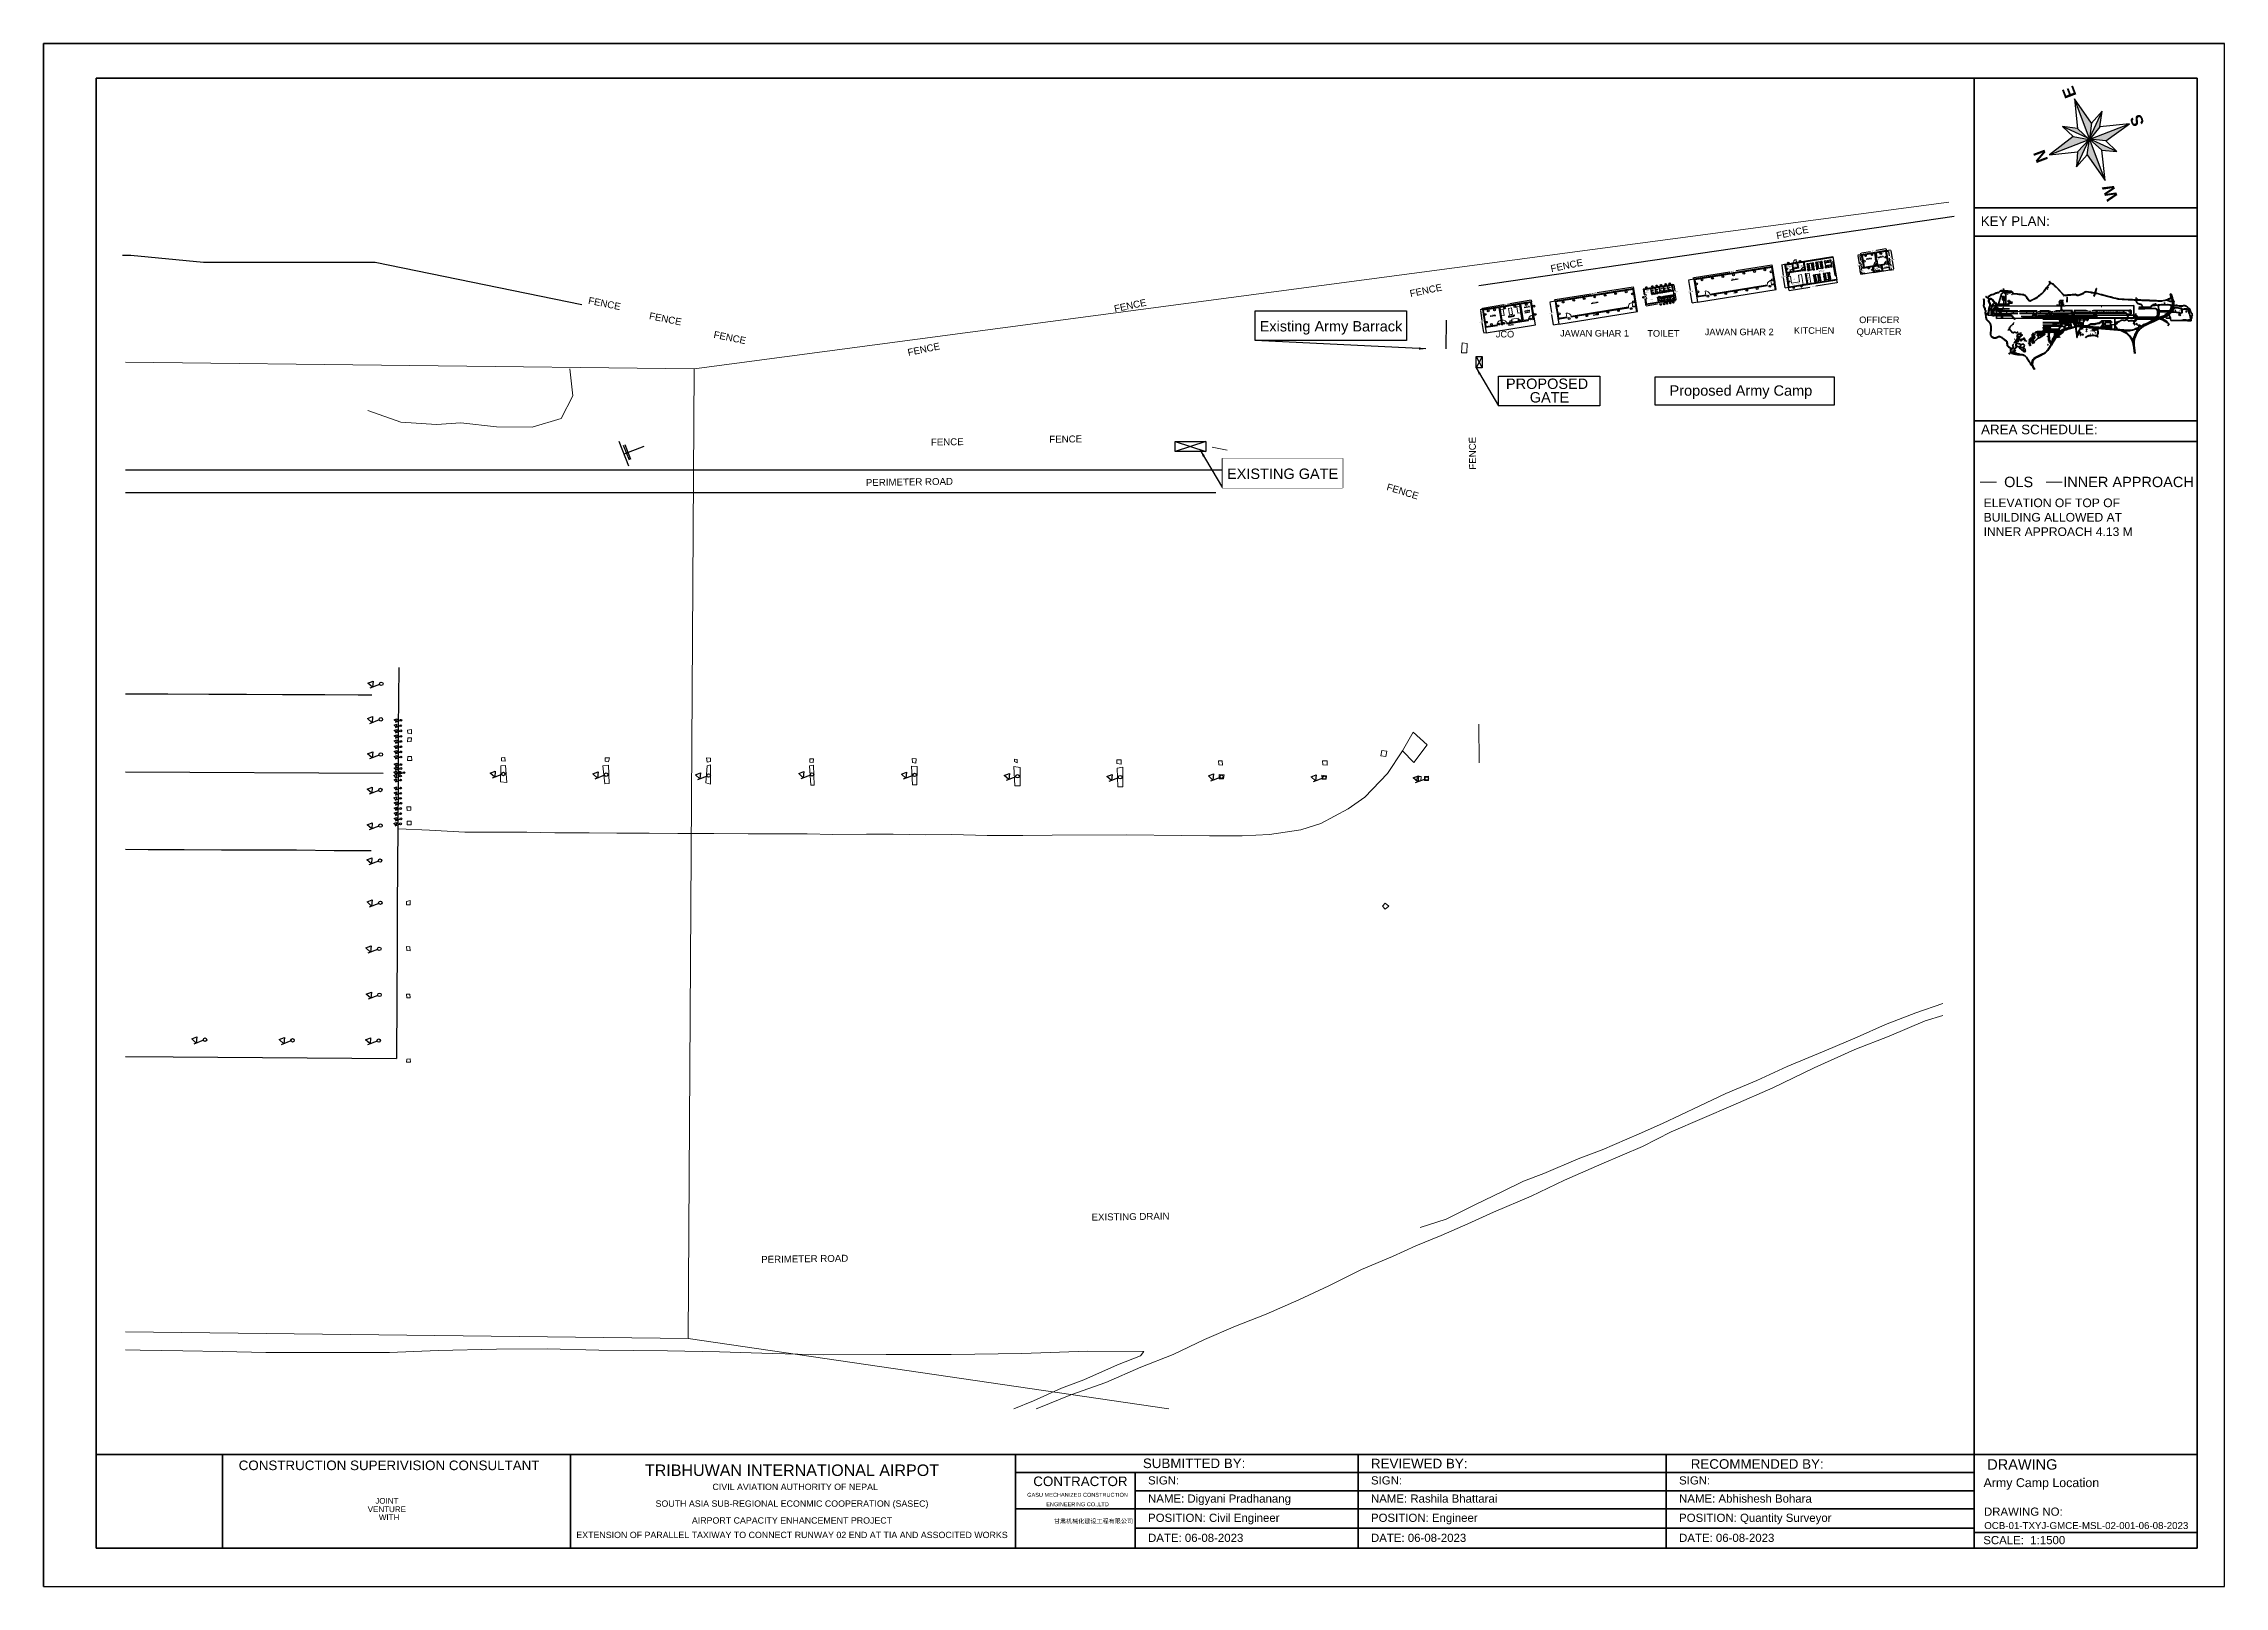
# Paper-space layout 'Layout1' of a CAD drawing. Header units: metres. Extents: x -531.645 to -531.225, y 372.82 to 373.117.
# The model-space entities are those that its viewports show. They can reach past a viewport. Long polylines and large blocks are cut down to what shows.
import ezdxf
from ezdxf.enums import TextEntityAlignment as Align

# ---------------------------------------------------------------- set-up
doc = ezdxf.new("R2010")
doc.units = ezdxf.units.M
for name, pattern in [('CENTER', [2, 1.25, -0.25, 0.25, -0.25]), ('CONTINOUS', [0]), ('DASHED', [0.75, 0.5, -0.25]), ('HIDDEN', [0.375, 0.25, -0.125]), ('VPP-MFME-01$0$HIDDEN2', [4.6875, 3.125, -1.5625])]:
    doc.linetypes.add(name, pattern=pattern)
for name, color, linetype, lineweight in [('C-ANNO-SYMB-1', 253, 'Continuous', 5), ('C-BLDG', 253, 'Continuous', 5), ('C-CLER-AERO', 253, 'Continuous', 5), ('C-EQPM-NAVD', 253, 'Continuous', 5), ('C-FENC-AIRF-LEAS', 253, 'Continuous', 0), ('C-FENC-AIRF-SECU', 253, 'DASHED', 0), ('C-NTWK-WATR-AIRF', 253, 'HIDDEN', 0), ('C-PARK-MARK', 253, 'Continuous', 9), ('C-ROAD-AIRF', 253, 'Continuous', 5), ('C-ROAD-LAND', 253, 'Continuous', 9), ('C-RUNN', 253, 'Continuous', 5), ('C-RUNN-CNTR', 253, 'Continuous', 18), ('C-RUNN-MARK', 253, 'Continuous', 0), ('C-RUNW-IDEN', 253, 'Continuous', 0), ('C-RUNW-MARK', 252, 'Continuous', 20), ('C-SHLD', 253, 'Continuous', 5), ('Doors', 3, 'Continuous', 20), ('Gate', 240, 'Continuous', 15), ('Reinforcement bar', 2, 'Continuous', 20)]:
    doc.layers.add(name, color=color, linetype=linetype, lineweight=lineweight)
for name, color, linetype in [('C-BLDG-TERM', 253, 'Continuous'), ('C-HUME PIPE', 253, 'Continuous'), ('C-ROAD-CNTR-N', 92, 'Continuous'), ('C-STRM-HEAD WALL', 253, 'Continuous'), ('C-TAXI-OTLN', 4, 'Continuous'), ('CHAINAGE', 7, 'Continuous'), ('Dimension', 7, 'Continuous'), ('LIGHT', 5, 'Continuous'), ('MATERIAL_BOUNDARY', 2, 'Continuous'), ('PIPELINE', 220, 'Continuous'), ('ROAD', 4, 'Continuous'), ('RUNWAY CENTER', 250, 'Continuous'), ('RUNWAY_EDGE', 6, 'Continuous'), ('SHOULDER', 140, 'Continuous'), ('SLAB', 251, 'Continuous'), ('Triangle', 11, 'Continuous'), ('WALL', 7, 'Continuous')]:
    doc.layers.add(name, color=color, linetype=linetype)
doc.styles.add('ADPI R', font='swiss.ttf')
doc.styles.add('ARIAL', font='arial.ttf')
doc.styles.add('labor camp', font='arial.ttf')
doc.styles.add('ROMANS', font='arial.ttf')
doc.styles.get("Standard").update_dxf_attribs({"font": 'arial.ttf'})
doc.linetypes.add('OLS', pattern='A,4,-2,4,-2,["OLS",ADPI R,S=1.2,R=0,X=-1.7,Y=-0.5],-2,4,-2,4,-2', length=26)
doc.dimstyles.get("Standard").update_dxf_attribs({"dimtxt": 0.18, "dimasz": 0.18, "dimexe": 0.18, "dimexo": 0.0625, "dimgap": 0.09, "dimtad": 0, "dimtih": 1, "dimtoh": 1, "dimdec": 4, "dimzin": 0, "dimdsep": 46, "dimtxsty": 'Standard', "dimcen": 0.09, "dimadec": 0, "dimazin": 0, "dimtfac": 1, "dimtdec": 4, "dimtofl": 0, "dimtmove": 0, "dimatfit": 3, "dimfxl": 1, "dimtolj": 1, "dimtzin": 0, "dimarcsym": 0})

# ---------------------------------------------------------------- blocks, each defined once
blk = doc.blocks.new('*U22')
at = {"layer": 'C-RUNN-MARK'}
for points in [[(634725, 3066125), (634724, 3066126), (634713, 3066098), (634714, 3066097)], [(634743, 3066172), (634742, 3066172), (634731, 3066144), (634732, 3066144)], [(634761, 3066218), (634760, 3066219), (634749, 3066191), (634750, 3066190)], [(634778, 3066265), (634768, 3066237), (634768, 3066237), (634779, 3066265)], [(634797, 3066312), (634786, 3066284), (634787, 3066284), (634798, 3066312)], [(634524, 3065613), (634523, 3065614), (634512, 3065586), (634513, 3065585)], [(634542, 3065660), (634541, 3065660), (634530, 3065632), (634531, 3065632)], [(634560, 3065706), (634560, 3065707), (634549, 3065679), (634549, 3065678)], [(634579, 3065753), (634578, 3065753), (634567, 3065725), (634568, 3065725)], [(634597, 3065799), (634596, 3065800), (634585, 3065772), (634586, 3065772)], [(634615, 3065846), (634614, 3065846), (634603, 3065818), (634604, 3065818)], [(634633, 3065893), (634633, 3065893), (634622, 3065865), (634622, 3065865)], [(634652, 3065939), (634651, 3065939), (634640, 3065911), (634641, 3065911)], [(634670, 3065986), (634669, 3065986), (634658, 3065958), (634659, 3065958)], [(634688, 3066032), (634687, 3066033), (634676, 3066005), (634677, 3066004)], [(634706, 3066079), (634705, 3066079), (634695, 3066051), (634695, 3066051)], [(634341, 3065148), (634341, 3065148), (634330, 3065120), (634331, 3065120)], [(634360, 3065194), (634359, 3065195), (634348, 3065167), (634349, 3065166)], [(634378, 3065241), (634377, 3065241), (634366, 3065213), (634367, 3065213)], [(634396, 3065287), (634395, 3065288), (634384, 3065260), (634385, 3065259)], [(634414, 3065334), (634414, 3065334), (634403, 3065306), (634404, 3065306)], [(634433, 3065380), (634432, 3065381), (634421, 3065353), (634422, 3065353)], [(634451, 3065427), (634450, 3065427), (634439, 3065399), (634440, 3065399)], [(634469, 3065474), (634468, 3065474), (634457, 3065446), (634458, 3065446)], [(634487, 3065520), (634487, 3065520), (634476, 3065493), (634476, 3065492)], [(634506, 3065567), (634505, 3065567), (634494, 3065539), (634495, 3065539)], [(634141, 3064636), (634140, 3064636), (634129, 3064608), (634130, 3064608)], [(634159, 3064682), (634158, 3064682), (634147, 3064655), (634148, 3064654)], [(634177, 3064729), (634176, 3064729), (634166, 3064701), (634166, 3064701)], [(634196, 3064775), (634195, 3064776), (634184, 3064748), (634185, 3064747)], [(634214, 3064822), (634213, 3064822), (634202, 3064794), (634203, 3064794)], [(634232, 3064868), (634231, 3064869), (634220, 3064841), (634221, 3064840)], [(634250, 3064915), (634249, 3064915), (634238, 3064887), (634239, 3064887)], [(634269, 3064961), (634268, 3064962), (634257, 3064934), (634258, 3064934)], [(634287, 3065008), (634286, 3065008), (634275, 3064980), (634276, 3064980)], [(634305, 3065055), (634304, 3065055), (634293, 3065027), (634294, 3065027)], [(634323, 3065101), (634322, 3065101), (634311, 3065074), (634312, 3065073)], [(633958, 3064170), (633958, 3064170), (633947, 3064142), (633947, 3064142)], [(633977, 3064217), (633976, 3064217), (633965, 3064189), (633966, 3064189)], [(633995, 3064263), (633994, 3064264), (633983, 3064236), (633984, 3064235)], [(634013, 3064310), (634012, 3064310), (634001, 3064282), (634002, 3064282)], [(634031, 3064356), (634031, 3064357), (634020, 3064329), (634020, 3064328)], [(634050, 3064403), (634049, 3064403), (634038, 3064375), (634039, 3064375)], [(634068, 3064449), (634067, 3064450), (634056, 3064422), (634057, 3064421)], [(634086, 3064496), (634085, 3064496), (634074, 3064468), (634075, 3064468)], [(634104, 3064543), (634103, 3064543), (634093, 3064515), (634093, 3064515)], [(634123, 3064589), (634122, 3064589), (634111, 3064561), (634112, 3064561)], [(633776, 3063705), (633775, 3063705), (633764, 3063677), (633765, 3063677)], [(633794, 3063751), (633793, 3063751), (633782, 3063723), (633783, 3063723)], [(633812, 3063798), (633812, 3063798), (633801, 3063770), (633801, 3063770)], [(633831, 3063844), (633830, 3063845), (633819, 3063817), (633820, 3063816)], [(633849, 3063891), (633848, 3063891), (633837, 3063863), (633838, 3063863)], [(633867, 3063937), (633866, 3063938), (633855, 3063910), (633856, 3063909)], [(633885, 3063984), (633885, 3063984), (633874, 3063956), (633874, 3063956)], [(633904, 3064030), (633903, 3064031), (633892, 3064003), (633893, 3064002)], [(633922, 3064077), (633921, 3064077), (633910, 3064049), (633911, 3064049)], [(633940, 3064124), (633939, 3064124), (633928, 3064096), (633929, 3064096)]]:
    blk.add_hatch(color=256, dxfattribs=at).paths.add_polyline_path(points)
for points in [[(634724, 3066126), (634713, 3066098), (634714, 3066097), (634725, 3066125)], [(634742, 3066172), (634731, 3066144), (634732, 3066144), (634743, 3066172)], [(634760, 3066219), (634749, 3066191), (634750, 3066190), (634761, 3066218)], [(634778, 3066265), (634768, 3066237), (634768, 3066237), (634779, 3066265)], [(634797, 3066312), (634786, 3066284), (634787, 3066284), (634798, 3066312)], [(634523, 3065614), (634512, 3065586), (634513, 3065585), (634524, 3065613)], [(634541, 3065660), (634530, 3065632), (634531, 3065632), (634542, 3065660)], [(634560, 3065707), (634549, 3065679), (634549, 3065678), (634560, 3065706)], [(634578, 3065753), (634567, 3065725), (634568, 3065725), (634579, 3065753)], [(634596, 3065800), (634585, 3065772), (634586, 3065772), (634597, 3065799)], [(634614, 3065846), (634603, 3065818), (634604, 3065818), (634615, 3065846)], [(634633, 3065893), (634622, 3065865), (634622, 3065865), (634633, 3065893)], [(634651, 3065939), (634640, 3065911), (634641, 3065911), (634652, 3065939)], [(634669, 3065986), (634658, 3065958), (634659, 3065958), (634670, 3065986)], [(634687, 3066033), (634676, 3066005), (634677, 3066004), (634688, 3066032)], [(634705, 3066079), (634695, 3066051), (634695, 3066051), (634706, 3066079)], [(634341, 3065148), (634330, 3065120), (634331, 3065120), (634341, 3065148)], [(634359, 3065195), (634348, 3065167), (634349, 3065166), (634360, 3065194)], [(634377, 3065241), (634366, 3065213), (634367, 3065213), (634378, 3065241)], [(634395, 3065288), (634384, 3065260), (634385, 3065259), (634396, 3065287)], [(634414, 3065334), (634403, 3065306), (634404, 3065306), (634414, 3065334)], [(634432, 3065381), (634421, 3065353), (634422, 3065353), (634433, 3065380)], [(634450, 3065427), (634439, 3065399), (634440, 3065399), (634451, 3065427)], [(634468, 3065474), (634457, 3065446), (634458, 3065446), (634469, 3065474)], [(634487, 3065520), (634476, 3065493), (634476, 3065492), (634487, 3065520)], [(634505, 3065567), (634494, 3065539), (634495, 3065539), (634506, 3065567)], [(634140, 3064636), (634129, 3064608), (634130, 3064608), (634141, 3064636)], [(634158, 3064682), (634147, 3064655), (634148, 3064654), (634159, 3064682)], [(634176, 3064729), (634166, 3064701), (634166, 3064701), (634177, 3064729)], [(634195, 3064776), (634184, 3064748), (634185, 3064747), (634196, 3064775)], [(634213, 3064822), (634202, 3064794), (634203, 3064794), (634214, 3064822)], [(634231, 3064869), (634220, 3064841), (634221, 3064840), (634232, 3064868)], [(634249, 3064915), (634238, 3064887), (634239, 3064887), (634250, 3064915)], [(634268, 3064962), (634257, 3064934), (634258, 3064934), (634269, 3064961)], [(634286, 3065008), (634275, 3064980), (634276, 3064980), (634287, 3065008)], [(634304, 3065055), (634293, 3065027), (634294, 3065027), (634305, 3065055)], [(634322, 3065101), (634311, 3065074), (634312, 3065073), (634323, 3065101)], [(633958, 3064170), (633947, 3064142), (633947, 3064142), (633958, 3064170)], [(633976, 3064217), (633965, 3064189), (633966, 3064189), (633977, 3064217)], [(633994, 3064264), (633983, 3064236), (633984, 3064235), (633995, 3064263)], [(634012, 3064310), (634001, 3064282), (634002, 3064282), (634013, 3064310)], [(634031, 3064357), (634020, 3064329), (634020, 3064328), (634031, 3064356)], [(634049, 3064403), (634038, 3064375), (634039, 3064375), (634050, 3064403)], [(634067, 3064450), (634056, 3064422), (634057, 3064421), (634068, 3064449)], [(634085, 3064496), (634074, 3064468), (634075, 3064468), (634086, 3064496)], [(634103, 3064543), (634093, 3064515), (634093, 3064515), (634104, 3064543)], [(634122, 3064589), (634111, 3064561), (634112, 3064561), (634123, 3064589)], [(633775, 3063705), (633764, 3063677), (633765, 3063677), (633776, 3063705)], [(633793, 3063751), (633782, 3063723), (633783, 3063723), (633794, 3063751)], [(633812, 3063798), (633801, 3063770), (633801, 3063770), (633812, 3063798)], [(633830, 3063845), (633819, 3063817), (633820, 3063816), (633831, 3063844)], [(633848, 3063891), (633837, 3063863), (633838, 3063863), (633849, 3063891)], [(633866, 3063938), (633855, 3063910), (633856, 3063909), (633867, 3063937)], [(633885, 3063984), (633874, 3063956), (633874, 3063956), (633885, 3063984)], [(633903, 3064031), (633892, 3064003), (633893, 3064002), (633904, 3064030)], [(633921, 3064077), (633910, 3064049), (633911, 3064049), (633922, 3064077)], [(633939, 3064124), (633928, 3064096), (633929, 3064096), (633940, 3064124)]]:
    blk.add_lwpolyline(points, close=True, dxfattribs=at)
blk = doc.blocks.new('*U23')
at = {"layer": 'C-RUNN-MARK'}
for points in [[(634725, 3066125), (634724, 3066126), (634713, 3066098), (634714, 3066097)], [(634743, 3066172), (634742, 3066172), (634731, 3066144), (634732, 3066144)], [(634761, 3066218), (634760, 3066219), (634749, 3066191), (634750, 3066190)], [(634778, 3066265), (634768, 3066237), (634768, 3066237), (634779, 3066265)], [(634797, 3066312), (634786, 3066284), (634787, 3066284), (634798, 3066312)], [(634524, 3065613), (634523, 3065614), (634512, 3065586), (634513, 3065585)], [(634542, 3065660), (634541, 3065660), (634530, 3065632), (634531, 3065632)], [(634560, 3065706), (634560, 3065707), (634549, 3065679), (634549, 3065678)], [(634579, 3065753), (634578, 3065753), (634567, 3065725), (634568, 3065725)], [(634597, 3065799), (634596, 3065800), (634585, 3065772), (634586, 3065772)], [(634615, 3065846), (634614, 3065846), (634603, 3065818), (634604, 3065818)], [(634633, 3065893), (634633, 3065893), (634622, 3065865), (634622, 3065865)], [(634652, 3065939), (634651, 3065939), (634640, 3065911), (634641, 3065911)], [(634670, 3065986), (634669, 3065986), (634658, 3065958), (634659, 3065958)], [(634688, 3066032), (634687, 3066033), (634676, 3066005), (634677, 3066004)], [(634706, 3066079), (634705, 3066079), (634695, 3066051), (634695, 3066051)], [(634341, 3065148), (634341, 3065148), (634330, 3065120), (634331, 3065120)], [(634360, 3065194), (634359, 3065195), (634348, 3065167), (634349, 3065166)], [(634378, 3065241), (634377, 3065241), (634366, 3065213), (634367, 3065213)], [(634396, 3065287), (634395, 3065288), (634384, 3065260), (634385, 3065259)], [(634414, 3065334), (634414, 3065334), (634403, 3065306), (634404, 3065306)], [(634433, 3065380), (634432, 3065381), (634421, 3065353), (634422, 3065353)], [(634451, 3065427), (634450, 3065427), (634439, 3065399), (634440, 3065399)], [(634469, 3065474), (634468, 3065474), (634457, 3065446), (634458, 3065446)], [(634487, 3065520), (634487, 3065520), (634476, 3065493), (634476, 3065492)], [(634506, 3065567), (634505, 3065567), (634494, 3065539), (634495, 3065539)], [(634141, 3064636), (634140, 3064636), (634129, 3064608), (634130, 3064608)], [(634159, 3064682), (634158, 3064682), (634147, 3064655), (634148, 3064654)], [(634177, 3064729), (634176, 3064729), (634166, 3064701), (634166, 3064701)], [(634196, 3064775), (634195, 3064776), (634184, 3064748), (634185, 3064747)], [(634214, 3064822), (634213, 3064822), (634202, 3064794), (634203, 3064794)], [(634232, 3064868), (634231, 3064869), (634220, 3064841), (634221, 3064840)], [(634250, 3064915), (634249, 3064915), (634238, 3064887), (634239, 3064887)], [(634269, 3064961), (634268, 3064962), (634257, 3064934), (634258, 3064934)], [(634287, 3065008), (634286, 3065008), (634275, 3064980), (634276, 3064980)], [(634305, 3065055), (634304, 3065055), (634293, 3065027), (634294, 3065027)], [(634323, 3065101), (634322, 3065101), (634311, 3065074), (634312, 3065073)], [(633958, 3064170), (633958, 3064170), (633947, 3064142), (633947, 3064142)], [(633977, 3064217), (633976, 3064217), (633965, 3064189), (633966, 3064189)], [(633995, 3064263), (633994, 3064264), (633983, 3064236), (633984, 3064235)], [(634013, 3064310), (634012, 3064310), (634001, 3064282), (634002, 3064282)], [(634031, 3064356), (634031, 3064357), (634020, 3064329), (634020, 3064328)], [(634050, 3064403), (634049, 3064403), (634038, 3064375), (634039, 3064375)], [(634068, 3064449), (634067, 3064450), (634056, 3064422), (634057, 3064421)], [(634086, 3064496), (634085, 3064496), (634074, 3064468), (634075, 3064468)], [(634104, 3064543), (634103, 3064543), (634093, 3064515), (634093, 3064515)], [(634123, 3064589), (634122, 3064589), (634111, 3064561), (634112, 3064561)], [(633776, 3063705), (633775, 3063705), (633764, 3063677), (633765, 3063677)], [(633794, 3063751), (633793, 3063751), (633782, 3063723), (633783, 3063723)], [(633812, 3063798), (633812, 3063798), (633801, 3063770), (633801, 3063770)], [(633831, 3063844), (633830, 3063845), (633819, 3063817), (633820, 3063816)], [(633849, 3063891), (633848, 3063891), (633837, 3063863), (633838, 3063863)], [(633867, 3063937), (633866, 3063938), (633855, 3063910), (633856, 3063909)], [(633885, 3063984), (633885, 3063984), (633874, 3063956), (633874, 3063956)], [(633904, 3064030), (633903, 3064031), (633892, 3064003), (633893, 3064002)], [(633922, 3064077), (633921, 3064077), (633910, 3064049), (633911, 3064049)], [(633940, 3064124), (633939, 3064124), (633928, 3064096), (633929, 3064096)]]:
    blk.add_hatch(color=256, dxfattribs=at).paths.add_polyline_path(points)
for points in [[(634724, 3066126), (634713, 3066098), (634714, 3066097), (634725, 3066125)], [(634742, 3066172), (634731, 3066144), (634732, 3066144), (634743, 3066172)], [(634760, 3066219), (634749, 3066191), (634750, 3066190), (634761, 3066218)], [(634778, 3066265), (634768, 3066237), (634768, 3066237), (634779, 3066265)], [(634797, 3066312), (634786, 3066284), (634787, 3066284), (634798, 3066312)], [(634523, 3065614), (634512, 3065586), (634513, 3065585), (634524, 3065613)], [(634541, 3065660), (634530, 3065632), (634531, 3065632), (634542, 3065660)], [(634560, 3065707), (634549, 3065679), (634549, 3065678), (634560, 3065706)], [(634578, 3065753), (634567, 3065725), (634568, 3065725), (634579, 3065753)], [(634596, 3065800), (634585, 3065772), (634586, 3065772), (634597, 3065799)], [(634614, 3065846), (634603, 3065818), (634604, 3065818), (634615, 3065846)], [(634633, 3065893), (634622, 3065865), (634622, 3065865), (634633, 3065893)], [(634651, 3065939), (634640, 3065911), (634641, 3065911), (634652, 3065939)], [(634669, 3065986), (634658, 3065958), (634659, 3065958), (634670, 3065986)], [(634687, 3066033), (634676, 3066005), (634677, 3066004), (634688, 3066032)], [(634705, 3066079), (634695, 3066051), (634695, 3066051), (634706, 3066079)], [(634341, 3065148), (634330, 3065120), (634331, 3065120), (634341, 3065148)], [(634359, 3065195), (634348, 3065167), (634349, 3065166), (634360, 3065194)], [(634377, 3065241), (634366, 3065213), (634367, 3065213), (634378, 3065241)], [(634395, 3065288), (634384, 3065260), (634385, 3065259), (634396, 3065287)], [(634414, 3065334), (634403, 3065306), (634404, 3065306), (634414, 3065334)], [(634432, 3065381), (634421, 3065353), (634422, 3065353), (634433, 3065380)], [(634450, 3065427), (634439, 3065399), (634440, 3065399), (634451, 3065427)], [(634468, 3065474), (634457, 3065446), (634458, 3065446), (634469, 3065474)], [(634487, 3065520), (634476, 3065493), (634476, 3065492), (634487, 3065520)], [(634505, 3065567), (634494, 3065539), (634495, 3065539), (634506, 3065567)], [(634140, 3064636), (634129, 3064608), (634130, 3064608), (634141, 3064636)], [(634158, 3064682), (634147, 3064655), (634148, 3064654), (634159, 3064682)], [(634176, 3064729), (634166, 3064701), (634166, 3064701), (634177, 3064729)], [(634195, 3064776), (634184, 3064748), (634185, 3064747), (634196, 3064775)], [(634213, 3064822), (634202, 3064794), (634203, 3064794), (634214, 3064822)], [(634231, 3064869), (634220, 3064841), (634221, 3064840), (634232, 3064868)], [(634249, 3064915), (634238, 3064887), (634239, 3064887), (634250, 3064915)], [(634268, 3064962), (634257, 3064934), (634258, 3064934), (634269, 3064961)], [(634286, 3065008), (634275, 3064980), (634276, 3064980), (634287, 3065008)], [(634304, 3065055), (634293, 3065027), (634294, 3065027), (634305, 3065055)], [(634322, 3065101), (634311, 3065074), (634312, 3065073), (634323, 3065101)], [(633958, 3064170), (633947, 3064142), (633947, 3064142), (633958, 3064170)], [(633976, 3064217), (633965, 3064189), (633966, 3064189), (633977, 3064217)], [(633994, 3064264), (633983, 3064236), (633984, 3064235), (633995, 3064263)], [(634012, 3064310), (634001, 3064282), (634002, 3064282), (634013, 3064310)], [(634031, 3064357), (634020, 3064329), (634020, 3064328), (634031, 3064356)], [(634049, 3064403), (634038, 3064375), (634039, 3064375), (634050, 3064403)], [(634067, 3064450), (634056, 3064422), (634057, 3064421), (634068, 3064449)], [(634085, 3064496), (634074, 3064468), (634075, 3064468), (634086, 3064496)], [(634103, 3064543), (634093, 3064515), (634093, 3064515), (634104, 3064543)], [(634122, 3064589), (634111, 3064561), (634112, 3064561), (634123, 3064589)], [(633775, 3063705), (633764, 3063677), (633765, 3063677), (633776, 3063705)], [(633793, 3063751), (633782, 3063723), (633783, 3063723), (633794, 3063751)], [(633812, 3063798), (633801, 3063770), (633801, 3063770), (633812, 3063798)], [(633830, 3063845), (633819, 3063817), (633820, 3063816), (633831, 3063844)], [(633848, 3063891), (633837, 3063863), (633838, 3063863), (633849, 3063891)], [(633866, 3063938), (633855, 3063910), (633856, 3063909), (633867, 3063937)], [(633885, 3063984), (633874, 3063956), (633874, 3063956), (633885, 3063984)], [(633903, 3064031), (633892, 3064003), (633893, 3064002), (633904, 3064030)], [(633921, 3064077), (633910, 3064049), (633911, 3064049), (633922, 3064077)], [(633939, 3064124), (633928, 3064096), (633929, 3064096), (633940, 3064124)]]:
    blk.add_lwpolyline(points, close=True, dxfattribs=at)
blk = doc.blocks.new('*E24')
at = {"layer": 'C-ROAD-LAND', "lineweight": 40, "elevation": 2882.91}
for points in [[(634684.58, 3063131.75), (634684.55, 3063131.75, -0.720224), (634684.55, 3063131.75, 0.131485), (634684.57, 3063131.78, -0.762508), (634684.58, 3063131.78, 0.103231), (634684.58, 3063131.75, -0.494622), (634684.58, 3063131.75, -0.000009)], [(634684.58, 3063131.75), (634684.55, 3063131.75, -0.720224), (634684.55, 3063131.75, 0.131485), (634684.57, 3063131.78, -0.762508), (634684.58, 3063131.78, 0.103231), (634684.58, 3063131.75, -0.494622), (634684.58, 3063131.75, -0.000009)], [(634684.79, 3063131.76, 0.720806), (634684.79, 3063131.75), (634685, 3063131.75, 0.322998), (634685.05, 3063131.8, 0.879525), (634685.04, 3063131.8, -0.266742), (634684.99, 3063131.78), (634684.99, 3063131.76), (634684.81, 3063131.76), (634684.81, 3063131.77), (634684.81, 3063131.77, 0.224951), (634684.8, 3063131.77, -0.060501), (634684.79, 3063131.76, 0.060501)], [(634684.79, 3063131.76, 0.720806), (634684.79, 3063131.75), (634685, 3063131.75, 0.322998), (634685.05, 3063131.8, 0.879525), (634685.04, 3063131.8, -0.266742), (634684.99, 3063131.78), (634684.99, 3063131.76), (634684.81, 3063131.76), (634684.81, 3063131.77), (634684.81, 3063131.77, 0.224951), (634684.8, 3063131.77, -0.060501), (634684.79, 3063131.76, 0.060501)]]:
    blk.add_lwpolyline(points, format="xyb", close=True, dxfattribs=at)
at = {"layer": 'C-RUNN-MARK', "lineweight": 40, "xscale": 0.002599165789046899, "yscale": 0.002599239349365234, "zscale": 0.002599200000986457, "rotation": 111.6696554593716}
for name in ['*U22', '*U23']:
    blk.add_blockref(name, (642697.49, 3064542.56, 2882.91), dxfattribs=at)
blk = doc.blocks.new('Kholsi_Close-flat-1')
at = {"layer": 'C-STRM-HEAD WALL', "ltscale": 0.1}
for points in [[(0, 4), (2, 6)], [(0, 4), (0, -4)], [(0, -4), (3, -6)]]:
    blk.add_lwpolyline(points, dxfattribs=at)
blk = doc.blocks.new('Kholsi_Close-flat-2')
at = {"layer": 'C-STRM-HEAD WALL', "ltscale": 0.1}
for points in [[(0, 4), (-3, 6)], [(0, -4), (0, 4)], [(0, -4), (-2, -6)]]:
    blk.add_lwpolyline(points, dxfattribs=at)
blk = doc.blocks.new('Kholsi_Close-flat-3')
at = {"layer": 'C-STRM-HEAD WALL', "ltscale": 0.1}
for points in [[(0, 1), (1, 2)], [(0, 1), (0, -1)], [(0, -1), (1, -2)]]:
    blk.add_lwpolyline(points, dxfattribs=at)
blk = doc.blocks.new('Kholsi_Close-flat-4')
at = {"layer": 'C-STRM-HEAD WALL', "ltscale": 0.1}
for points in [[(0, 1), (-1, 2)], [(0, -1), (0, 1)], [(0, -1), (-1, -2)]]:
    blk.add_lwpolyline(points, dxfattribs=at)
blk = doc.blocks.new('Kholsi_Close-flat-5')
at = {"layer": 'C-STRM-HEAD WALL', "ltscale": 0.1, "elevation": -1323}
for points in [[(-3, 2), (-4, 3)], [(-2, -1), (-3, 2)], [(-2, -1), (-3, -1)]]:
    blk.add_lwpolyline(points, dxfattribs=at)
blk = doc.blocks.new('Kholsi_Close-flat-7')
at = {"layer": 'C-STRM-HEAD WALL', "ltscale": 0.1}
for points in [[(0, 4), (-2, 6)], [(0, -4), (0, 4)], [(0, -4), (-3, -6)]]:
    blk.add_lwpolyline(points, dxfattribs=at)
blk = doc.blocks.new('Kholsi_Close-flat-8')
at = {"layer": 'C-STRM-HEAD WALL', "ltscale": 0.1}
for points in [[(0, 4), (-2, 6)], [(0, -4), (0, 4)], [(0, -4), (-3, -6)]]:
    blk.add_lwpolyline(points, dxfattribs=at)
blk = doc.blocks.new('Kholsi_Close-flat-9')
at = {"layer": 'C-STRM-HEAD WALL', "ltscale": 0.1}
for points in [[(0, 4), (2, 6)], [(0, 4), (0, -4)], [(0, -4), (3, -6)]]:
    blk.add_lwpolyline(points, dxfattribs=at)
blk = doc.blocks.new('Sup 2400m-flat-1')
at = {"layer": 'C-RUNW-MARK'}
h = blk.add_hatch(color=256, dxfattribs=at)
h.paths.add_polyline_path([(172, 20), (172, 18), (150, 18), (150, 20)])
h.paths.add_polyline_path([(150, 16), (150, 15), (172, 15), (172, 16)])
h.paths.add_polyline_path([(172, 13), (172, 11), (150, 11), (150, 13)])
h = blk.add_hatch(color=256, dxfattribs=at)
h.paths.add_polyline_path([(322, 20), (322, 18), (300, 18), (300, 20)])
h.paths.add_polyline_path([(300, 16), (300, 15), (322, 15), (322, 16)])
h.paths.add_polyline_path([(322, 13), (322, 11), (300, 11), (300, 13)])
h = blk.add_hatch(color=256, dxfattribs=at)
h.paths.add_polyline_path([(922, -13), (922, -11), (900, -11), (900, -13)])
h.paths.add_polyline_path([(922, 13), (922, 11), (900, 11), (900, 13)])
h.paths.add_polyline_path([(772, -13), (772, -11), (750, -11), (750, -13)])
h.paths.add_polyline_path([(772, 13), (772, 11), (750, 11), (750, 13)])
h.paths.add_polyline_path([(622, -16), (622, -15), (600, -15), (600, -16)])
h.paths.add_polyline_path([(600, -13), (600, -11), (622, -11), (622, -13)])
h.paths.add_polyline_path([(622, 16), (622, 15), (600, 15), (600, 16)])
h.paths.add_polyline_path([(600, 13), (600, 11), (622, 11), (622, 13)])
h = blk.add_hatch(color=256, dxfattribs=at)
h.paths.add_polyline_path([(172, -20), (172, -18), (150, -18), (150, -20)])
h.paths.add_polyline_path([(150, -16), (150, -15), (172, -15), (172, -16)])
h.paths.add_polyline_path([(172, -13), (172, -11), (150, -11), (150, -13)])
h = blk.add_hatch(color=256, dxfattribs=at)
h.paths.add_polyline_path([(322, -20), (322, -18), (300, -18), (300, -20)])
h.paths.add_polyline_path([(300, -16), (300, -15), (322, -15), (322, -16)])
h.paths.add_polyline_path([(322, -13), (322, -11), (300, -11), (300, -13)])
for points in [[(172, 20), (172, 18), (150, 18), (150, 20)], [(150, 16), (150, 15), (172, 15), (172, 16)], [(172, 13), (172, 11), (150, 11), (150, 13)], [(322, 20), (322, 18), (300, 18), (300, 20)], [(300, 16), (300, 15), (322, 15), (322, 16)], [(322, 13), (322, 11), (300, 11), (300, 13)], [(622, 16), (622, 15), (600, 15), (600, 16)], [(600, 13), (600, 11), (622, 11), (622, 13)], [(772, 13), (772, 11), (750, 11), (750, 13)], [(922, 13), (922, 11), (900, 11), (900, 13)], [(172, -13), (172, -11), (150, -11), (150, -13)], [(150, -16), (150, -15), (172, -15), (172, -16)], [(172, -20), (172, -18), (150, -18), (150, -20)], [(322, -13), (322, -11), (300, -11), (300, -13)], [(300, -16), (300, -15), (322, -15), (322, -16)], [(322, -20), (322, -18), (300, -18), (300, -20)], [(600, -13), (600, -11), (622, -11), (622, -13)], [(622, -16), (622, -15), (600, -15), (600, -16)], [(772, -13), (772, -11), (750, -11), (750, -13)], [(922, -13), (922, -11), (900, -11), (900, -13)]]:
    blk.add_lwpolyline(points, close=True, dxfattribs=at)
blk = doc.blocks.new('ID PISTE - 20-flat-1')
at = {"layer": 'C-RUNW-MARK'}
h = blk.add_hatch(color=256, dxfattribs=at)
h.paths.add_polyline_path([(57, -1), (48, -1), (48, -4), (57, -4)])
h.paths.add_polyline_path([(56, -3), (56, -2), (50, -2), (50, -3)], flags=16)
h.paths.add_polyline_path([(57, 4), (57, 1), (54, 1), (50, 3), (50, 3), (50, 1), (48, 1), (48, 4), (51, 4), (54, 2), (56, 2), (56, 3), (55, 3), (55, 4)])
at = {"layer": 'C-RUNW-MARK', "flags": 128}
for points in [[(57, 4), (57, 1), (54, 1), (50, 3), (50, 3), (50, 1), (48, 1), (48, 4), (51, 4), (54, 2), (56, 2), (56, 3), (55, 3), (55, 4)], [(57, -1), (48, -1), (48, -4), (57, -4)], [(56, -3), (56, -2), (50, -2), (50, -3)]]:
    blk.add_lwpolyline(points, close=True, dxfattribs=at)
blk = doc.blocks.new('ID PISTE - 02-flat-1')
at = {"layer": 'C-RUNW-MARK'}
h = blk.add_hatch(color=256, dxfattribs=at)
h.paths.add_polyline_path([(-57, 1), (-57, 4), (-54, 4), (-50, 2), (-50, 2), (-50, 4), (-48, 4), (-48, 1), (-51, 1), (-54, 3), (-56, 3), (-56, 2), (-55, 2), (-55, 1)])
h.paths.add_polyline_path([(-57, -4), (-48, -4), (-48, -1), (-57, -1)])
h.paths.add_polyline_path([(-56, -2), (-56, -3), (-50, -3), (-50, -2)], flags=16)
at = {"layer": 'C-RUNW-MARK', "flags": 128}
for points in [[(-57, 1), (-57, 4), (-54, 4), (-50, 2), (-50, 2), (-50, 4), (-48, 4), (-48, 1), (-51, 1), (-54, 3), (-56, 3), (-56, 2), (-55, 2), (-55, 1)], [(-57, -4), (-48, -4), (-48, -1), (-57, -1)], [(-56, -2), (-56, -3), (-50, -3), (-50, -2)]]:
    blk.add_lwpolyline(points, close=True, dxfattribs=at)
blk = doc.blocks.new('W-EQUP-NAVG-flat-1')
at = {"layer": 'C-EQPM-NAVD', "linetype": 'VPP-MFME-01$0$HIDDEN2'}
for p, q in [((-13, 4), (-14, -2)), ((-9, 10), (-13, 5)), ((-12, 5), (-13, 5)), ((-13, 4), (-13, 5)), ((-12, 4), (-13, 5)), ((-12, 4), (-13, 4)), ((-13, -2), (-13, 4)), ((-12, 5), (-9, 10)), ((-12, 4), (-12, 5)), ((-7, 3), (-12, 5)), ((-7, 2), (-12, 4)), ((-10, 10), (-9, 11)), ((-9, 9), (-10, 10)), ((-8, 10), (-9, 11)), ((-8, 10), (-9, 11)), ((-9, 9), (-8, 10)), ((-3, 13), (-8, 11)), ((-8, 11), (-3, 13)), ((-8, 2), (-6, -5)), ((-2, 8), (-7, 3)), ((-2, 7), (-7, 3)), ((-6, 3), (-7, 3)), ((-7, 2), (-7, 3)), ((-6, 2), (-7, 2)), ((-6, 2), (-7, 2)), ((-7, 2), (-6, -4)), ((-6, 2), (-6, 3)), ((-1, 0), (-6, 2)), ((-1, 1), (-6, 2)), ((-3, 14), (-2, 14)), ((-3, 13), (-3, 14)), ((-3, 13), (-2, 13)), ((-2, 7), (-3, 13)), ((4, 13), (-2, 14)), ((-2, 13), (-2, 14)), ((-2, 13), (-2, 14)), ((-2, 13), (4, 13)), ((-1, 7), (-2, 13)), ((-2, 6), (-2, 7)), ((-2, 7), (-1, 7)), ((-2, 6), (0, 6)), ((6, 5), (-1, 8)), ((0, 6), (-1, 7)), ((5, 5), (-1, 7)), ((-1, 6), (-1, 7)), ((0, 1), (-1, 6)), ((0, 1), (-1, 6)), ((0, 0), (0, 0)), ((0, 0), (0, 0)), ((0, 0), (0, 0)), ((1, 1), (5, 4)), ((1, 0), (5, 4)), ((4, 12), (4, 13)), ((4, 13), (5, 13)), ((4, 12), (5, 13)), ((4, 12), (5, 12)), ((4, 4), (5, 5)), ((4, 4), (5, 4)), ((5, 12), (5, 13)), ((10, 9), (5, 13)), ((5, 12), (10, 9)), ((5, 5), (10, 9)), ((5, 5), (6, 4)), ((5, 4), (5, 5)), ((5, 4), (6, 4)), ((6, 5), (10, 8)), ((8, -2), (6, 5)), ((7, -2), (6, 4)), ((9, 9), (10, 10)), ((9, 9), (10, 8)), ((10, 10), (11, 9)), ((10, 8), (11, 9)), ((10, 8), (11, 9)), ((13, 3), (11, 8)), ((11, 8), (13, 3)), ((13, 3), (14, 3)), ((13, 3), (13, 2)), ((13, 2), (13, -4)), ((13, -4), (14, 2)), ((13, 2), (14, 2)), ((13, 2), (14, 2)), ((14, 3), (14, 2)), ((-13, -2), (-14, -2)), ((-14, -3), (-14, -2)), ((-13, -2), (-14, -2)), ((-13, -3), (-14, -3)), ((-13, -3), (-13, -2)), ((-13, -3), (-11, -8)), ((-11, -8), (-13, -3)), ((-10, -8), (-11, -9)), ((-10, -8), (-11, -9)), ((-10, -10), (-11, -9)), ((-6, -5), (-10, -8)), ((-5, -5), (-10, -9)), ((-9, -9), (-10, -8)), ((-9, -9), (-10, -10)), ((-5, -12), (-10, -9)), ((-10, -9), (-5, -13)), ((-5, -4), (-6, -4)), ((-5, -5), (-6, -4)), ((-6, -5), (1, -8)), ((-1, 0), (-5, -4)), ((-1, -1), (-5, -4)), ((-4, -4), (-5, -5)), ((-4, -4), (-5, -4)), ((-5, -4), (-5, -5)), ((-5, -5), (1, -7)), ((-5, -12), (-5, -13)), ((-4, -12), (-5, -12)), ((-4, -12), (-5, -13)), ((-4, -13), (-5, -13)), ((-4, -12), (-4, -13)), ((-4, -13), (2, -14)), ((2, -13), (-4, -13)), ((0, 0), (0, 0)), ((0, -1), (1, -6)), ((0, -1), (1, -6)), ((0, -6), (1, -7)), ((2, -6), (0, -6)), ((1, 0), (6, -2)), ((1, -1), (6, -2)), ((1, -6), (1, -7)), ((2, -7), (1, -7)), ((1, -7), (2, -13)), ((2, -7), (7, -3)), ((2, -8), (7, -3)), ((2, -6), (2, -7)), ((2, -7), (3, -13)), ((3, -13), (2, -13)), ((2, -13), (2, -14)), ((2, -13), (2, -14)), ((3, -14), (2, -14)), ((3, -13), (8, -11)), ((8, -11), (3, -13)), ((3, -13), (3, -14)), ((6, -2), (7, -2)), ((6, -2), (6, -3)), ((6, -2), (7, -2)), ((6, -3), (7, -3)), ((7, -2), (7, -3)), ((7, -2), (12, -4)), ((7, -3), (12, -5)), ((9, -9), (8, -10)), ((8, -10), (9, -11)), ((8, -10), (9, -11)), ((9, -10), (13, -5)), ((12, -5), (9, -10)), ((9, -9), (10, -10)), ((10, -10), (9, -11)), ((12, -4), (13, -4)), ((12, -4), (12, -5)), ((12, -4), (13, -5)), ((12, -5), (13, -5)), ((13, -4), (13, -5))]:
    blk.add_line(p, q, dxfattribs=at)
for points in [[(10, -12), (3, -15), (-5, -15), (-12, -10), (-15, -3), (-15, 5), (-10, 12), (-3, 15), (5, 15), (12, 10), (15, 3), (15, -5), (10, -12)], [(0, 1), (-1, 1)], [(-1, 0), (-1, 0)], [(1, 1), (0, 1)], [(1, 0), (1, 0)], [(-1, -1), (0, -1)], [(0, -1), (1, -1)]]:
    blk.add_lwpolyline(points, dxfattribs=at)
blk.add_lwpolyline([(-1, 8), (1, 12), (6, 10), (5, 6)], close=True, dxfattribs=at)
for centre in [(-13, 5), (-9, 10), (-6, 2), (-4, 5), (-2, 13), (-1, 7), (0, 0), (2, 6), (5, 13), (5, 4), (7, 1), (10, 9), (13, 2), (-13, -2), (-10, -9), (-7, -1), (-5, -4), (-5, -13), (-2, -6), (1, -7), (2, -13), (4, -5), (6, -2), (9, -10), (13, -5)]:
    blk.add_circle(centre, 0.2, dxfattribs=at)
blk = doc.blocks.new('Sup 2400m-flat-2')
at = {"layer": 'C-RUNW-MARK'}
h = blk.add_hatch(color=256, dxfattribs=at)
h.paths.add_polyline_path([(-923, 13), (-923, 11), (-900, 11), (-900, 13)])
h.paths.add_polyline_path([(-923, -13), (-923, -11), (-900, -11), (-900, -13)])
h.paths.add_polyline_path([(-773, 13), (-773, 11), (-750, 11), (-750, 13)])
h.paths.add_polyline_path([(-773, -13), (-773, -11), (-750, -11), (-750, -13)])
h.paths.add_polyline_path([(-623, 16), (-623, 15), (-600, 15), (-600, 16)])
h.paths.add_polyline_path([(-600, 13), (-600, 11), (-623, 11), (-623, 13)])
h.paths.add_polyline_path([(-623, -16), (-623, -15), (-600, -15), (-600, -16)])
h.paths.add_polyline_path([(-600, -13), (-600, -11), (-623, -11), (-623, -13)])
h = blk.add_hatch(color=256, dxfattribs=at)
h.paths.add_polyline_path([(-323, 20), (-323, 18), (-300, 18), (-300, 20)])
h.paths.add_polyline_path([(-300, 16), (-300, 15), (-323, 15), (-323, 16)])
h.paths.add_polyline_path([(-323, 13), (-323, 11), (-300, 11), (-300, 13)])
h = blk.add_hatch(color=256, dxfattribs=at)
h.paths.add_polyline_path([(-173, 20), (-173, 18), (-150, 18), (-150, 20)])
h.paths.add_polyline_path([(-150, 16), (-150, 15), (-173, 15), (-173, 16)])
h.paths.add_polyline_path([(-173, 13), (-173, 11), (-150, 11), (-150, 13)])
h = blk.add_hatch(color=256, dxfattribs=at)
h.paths.add_polyline_path([(-323, -20), (-323, -18), (-300, -18), (-300, -20)])
h.paths.add_polyline_path([(-300, -16), (-300, -15), (-323, -15), (-323, -16)])
h.paths.add_polyline_path([(-323, -13), (-323, -11), (-300, -11), (-300, -13)])
h = blk.add_hatch(color=256, dxfattribs=at)
h.paths.add_polyline_path([(-173, -20), (-173, -18), (-150, -18), (-150, -20)])
h.paths.add_polyline_path([(-150, -16), (-150, -15), (-173, -15), (-173, -16)])
h.paths.add_polyline_path([(-173, -13), (-173, -11), (-150, -11), (-150, -13)])
for points in [[(-923, 13), (-923, 11), (-900, 11), (-900, 13)], [(-773, 13), (-773, 11), (-750, 11), (-750, 13)], [(-623, 16), (-623, 15), (-600, 15), (-600, 16)], [(-600, 13), (-600, 11), (-623, 11), (-623, 13)], [(-323, 20), (-323, 18), (-300, 18), (-300, 20)], [(-300, 16), (-300, 15), (-323, 15), (-323, 16)], [(-323, 13), (-323, 11), (-300, 11), (-300, 13)], [(-173, 20), (-173, 18), (-150, 18), (-150, 20)], [(-150, 16), (-150, 15), (-173, 15), (-173, 16)], [(-173, 13), (-173, 11), (-150, 11), (-150, 13)], [(-923, -13), (-923, -11), (-900, -11), (-900, -13)], [(-773, -13), (-773, -11), (-750, -11), (-750, -13)], [(-600, -13), (-600, -11), (-623, -11), (-623, -13)], [(-623, -16), (-623, -15), (-600, -15), (-600, -16)], [(-323, -13), (-323, -11), (-300, -11), (-300, -13)], [(-300, -16), (-300, -15), (-323, -15), (-323, -16)], [(-323, -20), (-323, -18), (-300, -18), (-300, -20)], [(-173, -13), (-173, -11), (-150, -11), (-150, -13)], [(-150, -16), (-150, -15), (-173, -15), (-173, -16)], [(-173, -20), (-173, -18), (-150, -18), (-150, -20)]]:
    blk.add_lwpolyline(points, close=True, dxfattribs=at)
blk = doc.blocks.new('SEUIL 45-flat-1')
at = {"layer": 'C-RUNW-IDEN'}
h = blk.add_hatch(color=256, dxfattribs=at)
h.paths.add_polyline_path([(-36, 21), (-6, 21), (-6, 19), (-36, 19)])
h.paths.add_polyline_path([(-36, 14), (-6, 14), (-6, 12), (-36, 12)])
h.paths.add_polyline_path([(-6, 11), (-36, 11), (-36, 9), (-6, 9)])
h.paths.add_polyline_path([(-36, 7), (-6, 7), (-6, 5), (-36, 5)])
h.paths.add_polyline_path([(-36, 4), (-6, 4), (-6, 2), (-36, 2)])
h.paths.add_polyline_path([(-6, 18), (-6, 16), (-36, 16), (-36, 18)])
h.paths.add_polyline_path([(-36, -21), (-6, -21), (-6, -19), (-36, -19)])
h.paths.add_polyline_path([(-36, -14), (-6, -14), (-6, -12), (-36, -12)])
h.paths.add_polyline_path([(-6, -11), (-36, -11), (-36, -9), (-6, -9)])
h.paths.add_polyline_path([(-36, -7), (-6, -7), (-6, -5), (-36, -5)])
h.paths.add_polyline_path([(-36, -4), (-6, -4), (-6, -2), (-36, -2)])
h.paths.add_polyline_path([(-6, -18), (-6, -16), (-36, -16), (-36, -18)])
blk.add_line((0, 22), (0, -23), dxfattribs=at)
for points in [[(-36, 21), (-6, 21), (-6, 19), (-36, 19)], [(-6, 18), (-6, 16), (-36, 16), (-36, 18)], [(-36, 14), (-6, 14), (-6, 12), (-36, 12)], [(-6, 11), (-36, 11), (-36, 9), (-6, 9)], [(-36, 7), (-6, 7), (-6, 5), (-36, 5)], [(-36, 4), (-6, 4), (-6, 2), (-36, 2)], [(-36, -4), (-6, -4), (-6, -2), (-36, -2)], [(-36, -7), (-6, -7), (-6, -5), (-36, -5)], [(-6, -11), (-36, -11), (-36, -9), (-6, -9)], [(-36, -14), (-6, -14), (-6, -12), (-36, -12)], [(-6, -18), (-6, -16), (-36, -16), (-36, -18)], [(-36, -21), (-6, -21), (-6, -19), (-36, -19)]]:
    blk.add_lwpolyline(points, close=True, dxfattribs=at)
blk = doc.blocks.new('SEUIL 45-flat-2')
at = {"layer": 'C-RUNW-IDEN'}
h = blk.add_hatch(color=256, dxfattribs=at)
h.paths.add_polyline_path([(36, -21), (6, -21), (6, -19), (36, -19)])
h.paths.add_polyline_path([(36, -14), (6, -14), (6, -12), (36, -12)])
h.paths.add_polyline_path([(6, -11), (36, -11), (36, -9), (6, -9)])
h.paths.add_polyline_path([(36, -7), (6, -7), (6, -5), (36, -5)])
h.paths.add_polyline_path([(36, -4), (6, -4), (6, -2), (36, -2)])
h.paths.add_polyline_path([(6, -18), (6, -16), (36, -16), (36, -18)])
h.paths.add_polyline_path([(36, 21), (6, 21), (6, 19), (36, 19)])
h.paths.add_polyline_path([(36, 14), (6, 14), (6, 12), (36, 12)])
h.paths.add_polyline_path([(6, 11), (36, 11), (36, 9), (6, 9)])
h.paths.add_polyline_path([(36, 7), (6, 7), (6, 5), (36, 5)])
h.paths.add_polyline_path([(36, 4), (6, 4), (6, 2), (36, 2)])
h.paths.add_polyline_path([(6, 18), (6, 16), (36, 16), (36, 18)])
blk.add_line((0, -23), (0, 22), dxfattribs=at)
for points in [[(36, 21), (6, 21), (6, 19), (36, 19)], [(6, 18), (6, 16), (36, 16), (36, 18)], [(36, 14), (6, 14), (6, 12), (36, 12)], [(6, 11), (36, 11), (36, 9), (6, 9)], [(36, 7), (6, 7), (6, 5), (36, 5)], [(36, 4), (6, 4), (6, 2), (36, 2)], [(36, -4), (6, -4), (6, -2), (36, -2)], [(36, -7), (6, -7), (6, -5), (36, -5)], [(6, -11), (36, -11), (36, -9), (6, -9)], [(36, -14), (6, -14), (6, -12), (36, -12)], [(6, -18), (6, -16), (36, -16), (36, -18)], [(36, -21), (6, -21), (6, -19), (36, -19)]]:
    blk.add_lwpolyline(points, close=True, dxfattribs=at)
blk = doc.blocks.new('gc019')
for p, q in [((0, 0.5), (0, 3.5)), ((0, 2.7), (1.6, 3.5)), ((1.6, 1.9), (0, 2.7)), ((1.6, 3.5), (1.6, 1.9))]:
    blk.add_line(p, q)
blk.add_circle((0, 0), 0.5)
blk = doc.blocks.new('plan')
for p, q in [((1.53, 0.41), (1.52, 0.4)), ((1.52, 0.4), (1.52, 0.39)), ((1.52, 0.39), (1.52, 0.37)), ((1.52, 0.37), (1.53, 0.36)), ((1.54, 0.46), (1.53, 0.44)), ((1.53, 0.44), (1.53, 0.43)), ((1.53, 0.43), (1.53, 0.41)), ((1.53, 0.39), (1.54, 0.4)), ((1.53, 0.38), (1.53, 0.39)), ((1.54, 0.37), (1.53, 0.38)), ((1.53, 0.36), (1.53, 0.34)), ((1.53, 0.34), (1.53, 0.33)), ((1.53, 0.33), (1.54, 0.31)), ((1.55, 0.47), (1.54, 0.46)), ((1.54, 0.4), (1.56, 0.39)), ((1.56, 0.38), (1.54, 0.37)), ((1.54, 0.31), (1.55, 0.3)), ((1.56, 0.48), (1.55, 0.47)), ((1.55, 0.3), (1.56, 0.29)), ((1.57, 0.5), (1.56, 0.48)), ((1.56, 0.39), (1.56, 0.38)), ((1.56, 0.29), (1.57, 0.28)), ((1.58, 0.51), (1.57, 0.5)), ((1.57, 0.42), (1.58, 0.43)), ((1.57, 0.41), (1.57, 0.42)), ((1.57, 0.4), (1.57, 0.41)), ((1.57, 0.39), (1.57, 0.4)), ((1.57, 0.38), (1.57, 0.39)), ((1.57, 0.37), (1.57, 0.38)), ((1.57, 0.36), (1.57, 0.37)), ((1.57, 0.36), (1.57, 0.35)), ((1.57, 0.36), (1.57, 0.36)), ((1.57, 0.36), (1.57, 0.36)), ((1.57, 0.36), (1.57, 0.36)), ((1.57, 0.36), (1.57, 0.36)), ((1.58, 0.36), (1.57, 0.36)), ((1.58, 0.34), (1.57, 0.36)), ((1.57, 0.35), (1.57, 0.35)), ((1.57, 0.35), (1.58, 0.34)), ((1.57, 0.28), (1.58, 0.26)), ((1.59, 0.52), (1.58, 0.51)), ((1.59, 0.45), (1.58, 0.44)), ((1.58, 0.44), (1.59, 0.45)), ((1.58, 0.44), (1.58, 0.43)), ((1.58, 0.44), (1.58, 0.44)), ((1.58, 0.43), (1.58, 0.44)), ((1.58, 0.43), (1.58, 0.43)), ((1.58, 0.43), (1.58, 0.43)), ((1.58, 0.43), (1.59, 0.43)), ((1.58, 0.43), (1.58, 0.43)), ((1.58, 0.43), (1.58, 0.43)), ((1.58, 0.37), (1.58, 0.36)), ((1.58, 0.37), (1.58, 0.37)), ((1.59, 0.37), (1.58, 0.37)), ((1.58, 0.34), (1.58, 0.34)), ((1.58, 0.34), (1.58, 0.34)), ((1.58, 0.34), (1.58, 0.33)), ((1.58, 0.34), (1.58, 0.33)), ((1.58, 0.33), (1.58, 0.34)), ((1.58, 0.33), (1.58, 0.33)), ((1.58, 0.33), (1.59, 0.33)), ((1.58, 0.33), (1.58, 0.33)), ((1.58, 0.33), (1.58, 0.33)), ((1.58, 0.33), (1.58, 0.33)), ((1.59, 0.32), (1.58, 0.33)), ((1.58, 0.26), (1.59, 0.26)), ((1.61, 0.52), (1.59, 0.52)), ((1.59, 0.46), (1.6, 0.47)), ((1.6, 0.46), (1.59, 0.46)), ((1.59, 0.46), (1.59, 0.45)), ((1.59, 0.45), (1.59, 0.46)), ((1.59, 0.45), (1.59, 0.45)), ((1.59, 0.45), (1.59, 0.45)), ((1.59, 0.43), (1.59, 0.43)), ((1.59, 0.43), (1.59, 0.43)), ((1.59, 0.43), (1.59, 0.42)), ((1.59, 0.42), (1.6, 0.42)), ((1.6, 0.38), (1.59, 0.37)), ((1.59, 0.37), (1.59, 0.37)), ((1.59, 0.37), (1.59, 0.37)), ((1.59, 0.33), (1.59, 0.32)), ((1.59, 0.32), (1.59, 0.32)), ((1.59, 0.32), (1.59, 0.31)), ((1.6, 0.31), (1.59, 0.32)), ((1.59, 0.32), (1.59, 0.32)), ((1.59, 0.31), (1.6, 0.31)), ((1.59, 0.26), (1.61, 0.25)), ((1.6, 0.51), (1.61, 0.52)), ((1.6, 0.5), (1.6, 0.51)), ((1.61, 0.49), (1.6, 0.5)), ((1.61, 0.47), (1.6, 0.47)), ((1.6, 0.47), (1.6, 0.47)), ((1.6, 0.47), (1.6, 0.46)), ((1.6, 0.47), (1.61, 0.47)), ((1.6, 0.46), (1.6, 0.46)), ((1.6, 0.46), (1.6, 0.46)), ((1.6, 0.46), (1.6, 0.46)), ((1.6, 0.42), (1.6, 0.42)), ((1.6, 0.42), (1.6, 0.41)), ((1.6, 0.42), (1.6, 0.42)), ((1.6, 0.41), (1.61, 0.41)), ((1.6, 0.38), (1.6, 0.38)), ((1.6, 0.38), (1.6, 0.38)), ((1.61, 0.38), (1.6, 0.38)), ((1.6, 0.38), (1.6, 0.38)), ((1.6, 0.31), (1.6, 0.31)), ((1.6, 0.31), (1.6, 0.31)), ((1.6, 0.31), (1.6, 0.31)), ((1.6, 0.31), (1.6, 0.31)), ((1.6, 0.31), (1.61, 0.31)), ((1.61, 0.3), (1.6, 0.31)), ((1.6, 0.27), (1.61, 0.28)), ((1.6, 0.26), (1.6, 0.27)), ((1.61, 0.26), (1.6, 0.26)), ((1.61, 0.53), (1.61, 0.52)), ((1.61, 0.53), (1.61, 0.52)), ((1.62, 0.53), (1.61, 0.53)), ((1.61, 0.53), (1.62, 0.53)), ((1.61, 0.52), (1.62, 0.51)), ((1.62, 0.5), (1.61, 0.49)), ((1.62, 0.48), (1.61, 0.48)), ((1.61, 0.48), (1.61, 0.47)), ((1.61, 0.47), (1.62, 0.48)), ((1.61, 0.47), (1.61, 0.47)), ((1.61, 0.41), (1.61, 0.42)), ((1.61, 0.42), (1.62, 0.42)), ((1.61, 0.41), (1.61, 0.41)), ((1.61, 0.37), (1.61, 0.38)), ((1.62, 0.37), (1.61, 0.37)), ((1.61, 0.37), (1.61, 0.37)), ((1.61, 0.37), (1.61, 0.37)), ((1.61, 0.31), (1.61, 0.31)), ((1.61, 0.31), (1.61, 0.31)), ((1.61, 0.31), (1.61, 0.31)), ((1.61, 0.31), (1.61, 0.31)), ((1.61, 0.31), (1.62, 0.31)), ((1.62, 0.29), (1.61, 0.3)), ((1.61, 0.28), (1.62, 0.27)), ((1.62, 0.26), (1.61, 0.26)), ((1.61, 0.25), (1.61, 0.24)), ((1.61, 0.24), (1.61, 0.24)), ((1.61, 0.24), (1.62, 0.24)), ((1.61, 0.24), (1.62, 0.24)), ((1.63, 0.57), (1.62, 0.53)), ((1.64, 0.54), (1.62, 0.53)), ((1.62, 0.53), (1.62, 0.53)), ((1.62, 0.53), (1.62, 0.53)), ((1.62, 0.51), (1.62, 0.5)), ((1.62, 0.48), (1.63, 0.49)), ((1.62, 0.48), (1.62, 0.48)), ((1.62, 0.48), (1.62, 0.48)), ((1.62, 0.48), (1.62, 0.48)), ((1.62, 0.48), (1.62, 0.48)), ((1.62, 0.48), (1.62, 0.48)), ((1.63, 0.48), (1.62, 0.48)), ((1.62, 0.42), (1.63, 0.43)), ((1.62, 0.42), (1.62, 0.42)), ((1.62, 0.42), (1.62, 0.42)), ((1.62, 0.36), (1.62, 0.37)), ((1.62, 0.35), (1.62, 0.36)), ((1.62, 0.36), (1.62, 0.36)), ((1.62, 0.35), (1.62, 0.35)), ((1.63, 0.35), (1.62, 0.35)), ((1.62, 0.31), (1.62, 0.32)), ((1.62, 0.32), (1.63, 0.32)), ((1.62, 0.32), (1.62, 0.32)), ((1.63, 0.29), (1.62, 0.29)), ((1.62, 0.27), (1.62, 0.26)), ((1.62, 0.24), (1.63, 0.24)), ((1.62, 0.24), (1.62, 0.24)), ((1.63, 0.57), (1.65, 0.57)), ((1.63, 0.49), (1.64, 0.49)), ((1.63, 0.48), (1.63, 0.48)), ((1.63, 0.47), (1.63, 0.48)), ((1.64, 0.47), (1.63, 0.47)), ((1.63, 0.47), (1.63, 0.47)), ((1.63, 0.43), (1.63, 0.43)), ((1.63, 0.43), (1.63, 0.43)), ((1.63, 0.43), (1.63, 0.43)), ((1.63, 0.43), (1.64, 0.43)), ((1.63, 0.34), (1.63, 0.35)), ((1.63, 0.34), (1.63, 0.34)), ((1.63, 0.33), (1.63, 0.34)), ((1.63, 0.34), (1.63, 0.34)), ((1.63, 0.34), (1.63, 0.34)), ((1.63, 0.32), (1.63, 0.33)), ((1.63, 0.33), (1.63, 0.33)), ((1.63, 0.32), (1.63, 0.32)), ((1.63, 0.32), (1.63, 0.32)), ((1.64, 0.28), (1.63, 0.29)), ((1.63, 0.24), (1.64, 0.2)), ((1.63, 0.24), (1.64, 0.24)), ((1.65, 0.54), (1.64, 0.54)), ((1.64, 0.49), (1.65, 0.49)), ((1.65, 0.46), (1.64, 0.47)), ((1.64, 0.47), (1.64, 0.47)), ((1.64, 0.44), (1.64, 0.45)), ((1.64, 0.45), (1.65, 0.45)), ((1.64, 0.44), (1.64, 0.44)), ((1.64, 0.43), (1.64, 0.44)), ((1.65, 0.28), (1.64, 0.28)), ((1.64, 0.24), (1.65, 0.23)), ((1.66, 0.2), (1.64, 0.2)), ((1.65, 0.59), (1.65, 0.57)), ((1.66, 0.59), (1.65, 0.59)), ((1.65, 0.57), (1.67, 0.57)), ((1.67, 0.54), (1.65, 0.54)), ((1.65, 0.49), (1.66, 0.5)), ((1.65, 0.46), (1.65, 0.46)), ((1.65, 0.46), (1.65, 0.46)), ((1.65, 0.45), (1.65, 0.46)), ((1.65, 0.46), (1.65, 0.46)), ((1.65, 0.45), (1.65, 0.45)), ((1.65, 0.45), (1.65, 0.45)), ((1.66, 0.28), (1.65, 0.28)), ((1.65, 0.23), (1.67, 0.23)), ((1.66, 0.6), (1.66, 0.59)), ((1.66, 0.6), (1.69, 0.6)), ((1.67, 0.59), (1.66, 0.59)), ((1.66, 0.5), (1.67, 0.5)), ((1.67, 0.41), (1.66, 0.39)), ((1.67, 0.36), (1.66, 0.39)), ((1.66, 0.31), (1.66, 0.31)), ((1.66, 0.31), (1.66, 0.31)), ((1.67, 0.31), (1.66, 0.31)), ((1.66, 0.31), (1.66, 0.31)), ((1.66, 0.31), (1.66, 0.3)), ((1.66, 0.3), (1.67, 0.29)), ((1.67, 0.27), (1.66, 0.28)), ((1.66, 0.2), (1.66, 0.18)), ((1.66, 0.2), (1.67, 0.2)), ((1.66, 0.18), (1.67, 0.18)), ((1.67, 0.57), (1.67, 0.59)), ((1.67, 0.59), (1.69, 0.59)), ((1.69, 0.57), (1.67, 0.57)), ((1.68, 0.54), (1.67, 0.54)), ((1.67, 0.5), (1.68, 0.5)), ((1.69, 0.41), (1.67, 0.41)), ((1.67, 0.4), (1.69, 0.4)), ((1.67, 0.37), (1.67, 0.4)), ((1.69, 0.37), (1.67, 0.37)), ((1.67, 0.36), (1.69, 0.36)), ((1.68, 0.32), (1.67, 0.32)), ((1.67, 0.32), (1.67, 0.31)), ((1.67, 0.31), (1.67, 0.31)), ((1.67, 0.29), (1.67, 0.28)), ((1.67, 0.29), (1.67, 0.29)), ((1.67, 0.29), (1.67, 0.29)), ((1.67, 0.28), (1.68, 0.27)), ((1.67, 0.28), (1.67, 0.28)), ((1.67, 0.28), (1.67, 0.28)), ((1.67, 0.28), (1.67, 0.28)), ((1.67, 0.28), (1.67, 0.28)), ((1.67, 0.28), (1.67, 0.28)), ((1.67, 0.28), (1.67, 0.28)), ((1.68, 0.27), (1.67, 0.27)), ((1.67, 0.23), (1.68, 0.23)), ((1.67, 0.2), (1.67, 0.18)), ((1.67, 0.2), (1.69, 0.2)), ((1.67, 0.18), (1.67, 0.17)), ((1.67, 0.18), (1.67, 0.18)), ((1.69, 0.18), (1.67, 0.18)), ((1.7, 0.17), (1.67, 0.17)), ((1.69, 0.54), (1.68, 0.54)), ((1.68, 0.5), (1.69, 0.5)), ((1.68, 0.47), (1.68, 0.46)), ((1.69, 0.47), (1.68, 0.47)), ((1.68, 0.47), (1.68, 0.47)), ((1.68, 0.46), (1.68, 0.46)), ((1.68, 0.46), (1.69, 0.46)), ((1.69, 0.32), (1.68, 0.32)), ((1.68, 0.32), (1.68, 0.32)), ((1.68, 0.32), (1.68, 0.32)), ((1.68, 0.27), (1.69, 0.27)), ((1.68, 0.27), (1.68, 0.27)), ((1.68, 0.27), (1.68, 0.27)), ((1.69, 0.27), (1.68, 0.27)), ((1.68, 0.23), (1.69, 0.23)), ((1.69, 0.59), (1.69, 0.6)), ((1.69, 0.57), (1.69, 0.59)), ((1.69, 0.59), (1.69, 0.59)), ((1.7, 0.59), (1.69, 0.59)), ((1.7, 0.57), (1.69, 0.57)), ((1.71, 0.54), (1.69, 0.54)), ((1.7, 0.5), (1.69, 0.5)), ((1.69, 0.5), (1.69, 0.5)), ((1.69, 0.5), (1.69, 0.49)), ((1.69, 0.5), (1.7, 0.5)), ((1.69, 0.49), (1.69, 0.49)), ((1.69, 0.49), (1.69, 0.49)), ((1.69, 0.49), (1.69, 0.49)), ((1.69, 0.49), (1.69, 0.48)), ((1.69, 0.48), (1.69, 0.48)), ((1.69, 0.48), (1.69, 0.47)), ((1.69, 0.46), (1.69, 0.46)), ((1.69, 0.46), (1.7, 0.45)), ((1.69, 0.41), (1.71, 0.39)), ((1.69, 0.37), (1.69, 0.4)), ((1.69, 0.36), (1.71, 0.39)), ((1.7, 0.32), (1.69, 0.32)), ((1.69, 0.32), (1.69, 0.32)), ((1.69, 0.27), (1.7, 0.28)), ((1.69, 0.27), (1.7, 0.28)), ((1.7, 0.28), (1.69, 0.27)), ((1.69, 0.27), (1.69, 0.27)), ((1.69, 0.23), (1.71, 0.23)), ((1.69, 0.2), (1.69, 0.18)), ((1.71, 0.2), (1.69, 0.2)), ((1.69, 0.18), (1.7, 0.18)), ((1.7, 0.57), (1.7, 0.59)), ((1.7, 0.57), (1.72, 0.57)), ((1.7, 0.5), (1.7, 0.5)), ((1.71, 0.49), (1.7, 0.5)), ((1.7, 0.5), (1.7, 0.5)), ((1.7, 0.5), (1.71, 0.49)), ((1.7, 0.45), (1.7, 0.45)), ((1.7, 0.45), (1.7, 0.45)), ((1.7, 0.45), (1.71, 0.45)), ((1.7, 0.45), (1.7, 0.45)), ((1.71, 0.32), (1.7, 0.32)), ((1.7, 0.32), (1.7, 0.32)), ((1.7, 0.32), (1.7, 0.32)), ((1.7, 0.28), (1.71, 0.28)), ((1.7, 0.28), (1.71, 0.28)), ((1.7, 0.28), (1.7, 0.28)), ((1.7, 0.28), (1.7, 0.28)), ((1.7, 0.28), (1.7, 0.28)), ((1.7, 0.28), (1.7, 0.28)), ((1.71, 0.28), (1.7, 0.28)), ((1.7, 0.17), (1.7, 0.18)), ((1.7, 0.18), (1.71, 0.18)), ((1.72, 0.54), (1.71, 0.54)), ((1.72, 0.49), (1.71, 0.49)), ((1.71, 0.49), (1.71, 0.49)), ((1.71, 0.49), (1.72, 0.49)), ((1.71, 0.45), (1.71, 0.44)), ((1.71, 0.44), (1.72, 0.44)), ((1.72, 0.32), (1.71, 0.32)), ((1.71, 0.32), (1.71, 0.32)), ((1.71, 0.28), (1.71, 0.28)), ((1.71, 0.28), (1.71, 0.28)), ((1.71, 0.28), (1.71, 0.28)), ((1.71, 0.28), (1.72, 0.28)), ((1.72, 0.28), (1.71, 0.28)), ((1.71, 0.23), (1.72, 0.24)), ((1.71, 0.18), (1.71, 0.2)), ((1.73, 0.2), (1.71, 0.2)), ((1.73, 0.54), (1.72, 0.57)), ((1.73, 0.54), (1.72, 0.54)), ((1.73, 0.49), (1.72, 0.49)), ((1.72, 0.49), (1.72, 0.49)), ((1.72, 0.49), (1.72, 0.49)), ((1.72, 0.49), (1.72, 0.49)), ((1.74, 0.48), (1.72, 0.49)), ((1.73, 0.49), (1.72, 0.49)), ((1.72, 0.49), (1.73, 0.49)), ((1.72, 0.44), (1.72, 0.44)), ((1.72, 0.44), (1.73, 0.44)), ((1.73, 0.32), (1.72, 0.32)), ((1.72, 0.32), (1.72, 0.32)), ((1.72, 0.32), (1.72, 0.32)), ((1.72, 0.32), (1.72, 0.32)), ((1.73, 0.29), (1.72, 0.28)), ((1.72, 0.28), (1.72, 0.28)), ((1.72, 0.28), (1.73, 0.28)), ((1.72, 0.24), (1.74, 0.24)), ((1.74, 0.53), (1.73, 0.54)), ((1.74, 0.48), (1.73, 0.49)), ((1.73, 0.49), (1.73, 0.49)), ((1.73, 0.49), (1.73, 0.49)), ((1.73, 0.49), (1.73, 0.49)), ((1.73, 0.49), (1.74, 0.48)), ((1.73, 0.44), (1.73, 0.44)), ((1.73, 0.44), (1.74, 0.44)), ((1.73, 0.44), (1.73, 0.44)), ((1.73, 0.44), (1.73, 0.44)), ((1.73, 0.31), (1.73, 0.32)), ((1.73, 0.3), (1.73, 0.31)), ((1.73, 0.31), (1.73, 0.31)), ((1.73, 0.29), (1.73, 0.3)), ((1.73, 0.3), (1.73, 0.3)), ((1.73, 0.3), (1.73, 0.3)), ((1.73, 0.29), (1.73, 0.29)), ((1.73, 0.29), (1.73, 0.29)), ((1.73, 0.28), (1.73, 0.29)), ((1.73, 0.29), (1.73, 0.29)), ((1.73, 0.29), (1.73, 0.29)), ((1.73, 0.29), (1.73, 0.29)), ((1.74, 0.29), (1.73, 0.29)), ((1.73, 0.2), (1.74, 0.24)), ((1.74, 0.53), (1.74, 0.53)), ((1.75, 0.53), (1.74, 0.53)), ((1.75, 0.53), (1.74, 0.53)), ((1.74, 0.51), (1.75, 0.52)), ((1.74, 0.5), (1.74, 0.51)), ((1.75, 0.49), (1.74, 0.5)), ((1.74, 0.48), (1.74, 0.48)), ((1.74, 0.48), (1.74, 0.48)), ((1.75, 0.47), (1.74, 0.48)), ((1.74, 0.48), (1.75, 0.47)), ((1.74, 0.44), (1.74, 0.45)), ((1.74, 0.45), (1.75, 0.45)), ((1.74, 0.44), (1.74, 0.44)), ((1.74, 0.44), (1.74, 0.44)), ((1.74, 0.44), (1.74, 0.44)), ((1.74, 0.44), (1.74, 0.44)), ((1.75, 0.37), (1.74, 0.37)), ((1.74, 0.37), (1.74, 0.36)), ((1.74, 0.36), (1.74, 0.36)), ((1.74, 0.36), (1.75, 0.36)), ((1.75, 0.3), (1.74, 0.29)), ((1.74, 0.27), (1.75, 0.28)), ((1.74, 0.26), (1.74, 0.27)), ((1.75, 0.26), (1.74, 0.26)), ((1.74, 0.24), (1.75, 0.25)), ((1.74, 0.24), (1.74, 0.24)), ((1.74, 0.24), (1.74, 0.24)), ((1.76, 0.24), (1.74, 0.24)), ((1.77, 0.52), (1.75, 0.53)), ((1.75, 0.53), (1.75, 0.53)), ((1.75, 0.53), (1.75, 0.53)), ((1.75, 0.52), (1.76, 0.51)), ((1.76, 0.5), (1.75, 0.49)), ((1.75, 0.47), (1.75, 0.47)), ((1.75, 0.47), (1.75, 0.47)), ((1.75, 0.47), (1.75, 0.47)), ((1.75, 0.47), (1.75, 0.47)), ((1.75, 0.47), (1.75, 0.47)), ((1.75, 0.47), (1.76, 0.47)), ((1.75, 0.47), (1.75, 0.46)), ((1.75, 0.45), (1.75, 0.46)), ((1.76, 0.41), (1.75, 0.41)), ((1.75, 0.41), (1.75, 0.4)), ((1.75, 0.4), (1.75, 0.4)), ((1.75, 0.4), (1.75, 0.39)), ((1.75, 0.39), (1.75, 0.39)), ((1.75, 0.39), (1.75, 0.39)), ((1.75, 0.39), (1.75, 0.38)), ((1.75, 0.38), (1.75, 0.38)), ((1.75, 0.38), (1.75, 0.37)), ((1.75, 0.36), (1.75, 0.35)), ((1.75, 0.36), (1.75, 0.36)), ((1.75, 0.35), (1.75, 0.34)), ((1.75, 0.35), (1.75, 0.35)), ((1.75, 0.35), (1.75, 0.35)), ((1.75, 0.35), (1.75, 0.35)), ((1.75, 0.34), (1.76, 0.34)), ((1.76, 0.31), (1.75, 0.3)), ((1.75, 0.28), (1.76, 0.27)), ((1.76, 0.26), (1.75, 0.26)), ((1.75, 0.25), (1.76, 0.25)), ((1.76, 0.51), (1.76, 0.5)), ((1.76, 0.47), (1.77, 0.46)), ((1.77, 0.41), (1.76, 0.41)), ((1.76, 0.41), (1.76, 0.41)), ((1.76, 0.41), (1.76, 0.41)), ((1.76, 0.34), (1.77, 0.34)), ((1.76, 0.34), (1.76, 0.34)), ((1.77, 0.32), (1.76, 0.31)), ((1.76, 0.27), (1.76, 0.26)), ((1.76, 0.25), (1.77, 0.26)), ((1.76, 0.24), (1.76, 0.25)), ((1.78, 0.51), (1.77, 0.52)), ((1.77, 0.46), (1.77, 0.45)), ((1.77, 0.45), (1.78, 0.44)), ((1.78, 0.41), (1.77, 0.41)), ((1.77, 0.41), (1.77, 0.41)), ((1.77, 0.41), (1.77, 0.41)), ((1.77, 0.34), (1.78, 0.34)), ((1.77, 0.34), (1.77, 0.34)), ((1.77, 0.34), (1.77, 0.34)), ((1.78, 0.33), (1.77, 0.32)), ((1.77, 0.32), (1.77, 0.32)), ((1.77, 0.26), (1.78, 0.26)), ((1.79, 0.5), (1.78, 0.51)), ((1.78, 0.44), (1.78, 0.43)), ((1.78, 0.43), (1.79, 0.42)), ((1.78, 0.41), (1.78, 0.41)), ((1.78, 0.41), (1.78, 0.41)), ((1.79, 0.41), (1.78, 0.41)), ((1.79, 0.36), (1.78, 0.34)), ((1.78, 0.35), (1.78, 0.35)), ((1.78, 0.35), (1.79, 0.35)), ((1.78, 0.34), (1.78, 0.35)), ((1.78, 0.34), (1.78, 0.34)), ((1.78, 0.34), (1.78, 0.34)), ((1.78, 0.34), (1.78, 0.34)), ((1.78, 0.34), (1.78, 0.33)), ((1.78, 0.26), (1.79, 0.28)), ((1.8, 0.48), (1.79, 0.5)), ((1.79, 0.42), (1.79, 0.41)), ((1.79, 0.41), (1.79, 0.41)), ((1.79, 0.41), (1.79, 0.41)), ((1.79, 0.4), (1.79, 0.41)), ((1.79, 0.41), (1.79, 0.41)), ((1.79, 0.41), (1.79, 0.4)), ((1.79, 0.4), (1.79, 0.4)), ((1.79, 0.39), (1.79, 0.4)), ((1.79, 0.4), (1.79, 0.4)), ((1.79, 0.4), (1.79, 0.39)), ((1.79, 0.38), (1.79, 0.39)), ((1.79, 0.38), (1.79, 0.39)), ((1.79, 0.39), (1.79, 0.39)), ((1.79, 0.39), (1.79, 0.39)), ((1.79, 0.39), (1.79, 0.38)), ((1.79, 0.38), (1.79, 0.38)), ((1.79, 0.38), (1.79, 0.38)), ((1.79, 0.38), (1.79, 0.38)), ((1.79, 0.38), (1.79, 0.38)), ((1.79, 0.36), (1.79, 0.38)), ((1.79, 0.37), (1.79, 0.38)), ((1.79, 0.37), (1.79, 0.38)), ((1.79, 0.38), (1.79, 0.37)), ((1.79, 0.36), (1.79, 0.37)), ((1.79, 0.37), (1.79, 0.37)), ((1.79, 0.37), (1.79, 0.37)), ((1.79, 0.37), (1.79, 0.36)), ((1.79, 0.36), (1.79, 0.36)), ((1.79, 0.35), (1.79, 0.36)), ((1.79, 0.35), (1.79, 0.35)), ((1.79, 0.28), (1.8, 0.29)), ((1.81, 0.47), (1.8, 0.48)), ((1.8, 0.39), (1.82, 0.4)), ((1.8, 0.38), (1.8, 0.39)), ((1.82, 0.37), (1.8, 0.38)), ((1.8, 0.29), (1.81, 0.3)), ((1.82, 0.46), (1.81, 0.47)), ((1.81, 0.3), (1.82, 0.31)), ((1.83, 0.44), (1.82, 0.46)), ((1.82, 0.46), (1.86, 0.45)), ((1.82, 0.46), (1.82, 0.46)), ((1.82, 0.4), (1.83, 0.39)), ((1.83, 0.38), (1.82, 0.37)), ((1.82, 0.31), (1.83, 0.33)), ((1.86, 0.32), (1.82, 0.31)), ((1.82, 0.31), (1.82, 0.31)), ((1.83, 0.43), (1.83, 0.44)), ((1.83, 0.41), (1.83, 0.43)), ((1.84, 0.4), (1.83, 0.41)), ((1.83, 0.39), (1.83, 0.38)), ((1.83, 0.36), (1.84, 0.37)), ((1.83, 0.34), (1.83, 0.36)), ((1.83, 0.33), (1.83, 0.34)), ((1.84, 0.39), (1.84, 0.4)), ((1.84, 0.37), (1.84, 0.39)), ((1.86, 0.45), (1.86, 0.41)), ((1.86, 0.4), (1.86, 0.41)), ((1.86, 0.41), (1.88, 0.41)), ((1.86, 0.37), (1.86, 0.4)), ((1.86, 0.4), (1.88, 0.4)), ((1.86, 0.37), (1.86, 0.36)), ((1.86, 0.37), (1.88, 0.37)), ((1.86, 0.32), (1.86, 0.36)), ((1.88, 0.36), (1.86, 0.36)), ((1.88, 0.41), (1.88, 0.4)), ((1.88, 0.4), (1.89, 0.4)), ((1.88, 0.4), (1.88, 0.4)), ((1.88, 0.37), (1.88, 0.4)), ((1.88, 0.37), (1.89, 0.37)), ((1.88, 0.37), (1.88, 0.37)), ((1.88, 0.37), (1.88, 0.36)), ((1.89, 0.4), (1.89, 0.37))]:
    blk.add_line(p, q)
blk = doc.blocks.new('fro')
at = {"layer": 'PIPELINE'}
blk.add_blockref('plan', (-1.68, -0.39), dxfattribs=at)
blk = doc.blocks.new('testla$0$ElectricPole')
for p, q in [((-3.82, 6.18), (3.82, 6.18)), ((-2.29, 5.43), (2.29, 5.43)), ((-2.29, 4.99), (2.29, 4.99)), ((0, 6.18), (0, 0))]:
    blk.add_line(p, q)
blk = doc.blocks.new('north')
at = {"layer": 'CHAINAGE'}
h = blk.add_hatch(color=256, dxfattribs=at)
h.paths.add_polyline_path([(0.08, -14.22), (0, 0), (-2.42, -4.82)])
h.paths.add_polyline_path([(-4.88, -2.36), (-7.08, -7.02), (0, 0), (0, 0.14)])
h.paths.add_polyline_path([(-14.86, 0.23), (0, 0.14), (0, 0.22), (-4.55, 2.76)])
h.paths.add_polyline_path([(-2.55, 5.42), (-7.08, 7.54), (0, 0.28)])
h.paths.add_polyline_path([(2.81, 5.02), (-0.09, 14.59), (0, 0.28)])
h.paths.add_polyline_path([(0.56, 0.55), (4.88, 2.63), (7.23, 7.17)])
h.paths.add_polyline_path([(4.87, -2.37), (14.49, 0.04), (0.14, 0.13)])
h.paths.add_polyline_path([(2.65, -4.59), (7.31, -7.22), (0.14, 0.13), (0.14, 0.13), (0, 0)])
for p, q in [((-7.08, 7.54), (7.31, -7.22)), ((-0.09, 14.59), (0.08, -14.22)), ((-14.86, 0.23), (14.49, 0.04)), ((-7.08, -7.02), (7.23, 7.17)), ((-4.88, -2.36), (0, 0.14)), ((-4.55, 2.76), (0.14, 0.13)), ((-2.55, 5.42), (0, 0.28)), ((2.81, 5.02), (0, 0.28)), ((4.88, 2.63), (0, 0.28)), ((4.87, -2.37), (0.14, 0.13)), ((-2.42, -4.82), (0, 0)), ((2.65, -4.59), (0, 0))]:
    blk.add_line(p, q, dxfattribs=at)
blk.add_lwpolyline([(-0.09, 14.59), (-2.55, 5.42), (-7.08, 7.54), (-4.55, 2.76), (-14.86, 0.23), (-4.88, -2.36), (-7.08, -7.02), (-2.42, -4.82), (0.08, -14.22), (2.65, -4.59), (7.31, -7.22), (4.87, -2.37), (14.49, 0.04), (4.88, 2.63), (7.23, 7.17), (2.81, 5.02)], close=True, dxfattribs=at)
at = {"layer": 'CHAINAGE', "char_height": 4, "width": 207.5383, "attachment_point": 1, "style": 'ROMANS'}
for s, insert in [('{\\fArial|b1|i0|c0|p34;N}', (-1.52, 19.61)), ('{\\fArial|b1|i0|c0|p34;W}', (-21.87, 2.08)), ('{\\fArial|b1|i0|c0|p34;E}', (15.37, 2.95)), ('{\\fArial|b1|i0|c0|p34;S}', (-1.65, -15.01))]:
    blk.add_mtext(s, dxfattribs=dict(at, insert=insert))
blk = doc.blocks.new('*D155')
at = {"layer": 'Defpoints', "color": 0}
for p in [(24, 0), (588, 17), (588, 0)]:
    blk.add_point(p, dxfattribs=at)
at = {"layer": 'Dimension', "color": 0, "lineweight": -2}
for p, q in [((24, 0), (24, 17)), ((29, 17), (271, 17)), ((583, 17), (340, 17)), ((588, 0), (588, 17))]:
    blk.add_line(p, q, dxfattribs=at)
at = {"layer": 'Dimension', "color": 0}
for points in [[(29, 18), (29, 16), (24, 17)], [(583, 18), (583, 16), (588, 17)]]:
    blk.add_solid(points, dxfattribs=at)
at = {"layer": 'Dimension', "color": 0, "insert": (306, 17), "char_height": 10, "attachment_point": 5}
blk.add_mtext('\\A1;564.0000', dxfattribs=at)
blk = doc.blocks.new('*D156')
at = {"layer": 'Defpoints', "color": 0}
for p in [(850, -37), (789, -301), (850, -301)]:
    blk.add_point(p, dxfattribs=at)
at = {"layer": 'Dimension', "color": 0, "lineweight": -2}
for p, q in [((850, -37), (789, -37)), ((789, -42), (789, -157)), ((789, -296), (789, -180)), ((850, -301), (789, -301))]:
    blk.add_line(p, q, dxfattribs=at)
at = {"layer": 'Dimension', "color": 0}
for points in [[(788, -42), (790, -42), (789, -37)], [(788, -296), (790, -296), (789, -301)]]:
    blk.add_solid(points, dxfattribs=at)
at = {"layer": 'Dimension', "color": 0, "insert": (789, -169), "char_height": 10, "attachment_point": 5}
blk.add_mtext('\\A1;264.0000', dxfattribs=at)
blk = doc.blocks.new('*D157')
at = {"layer": 'Defpoints', "color": 0}
for p in [(850, -37), (1750, -19), (1750, -37)]:
    blk.add_point(p, dxfattribs=at)
at = {"layer": 'Dimension', "color": 0, "lineweight": -2}
for p, q in [((850, -37), (850, -19)), ((855, -19), (1265, -19)), ((1745, -19), (1334, -19)), ((1750, -37), (1750, -19))]:
    blk.add_line(p, q, dxfattribs=at)
at = {"layer": 'Dimension', "color": 0}
for points in [[(855, -18), (855, -20), (850, -19)], [(1745, -18), (1745, -20), (1750, -19)]]:
    blk.add_solid(points, dxfattribs=at)
at = {"layer": 'Dimension', "color": 0, "insert": (1300, -19), "char_height": 10, "attachment_point": 5}
blk.add_mtext('\\A1;900.0000', dxfattribs=at)
blk = doc.blocks.new('*D159')
at = {"layer": 'Defpoints', "color": 0}
for p in [(2437, -40), (2376, -304), (2437, -304)]:
    blk.add_point(p, dxfattribs=at)
at = {"layer": 'Dimension', "color": 0, "lineweight": -2}
for p, q in [((2437, -40), (2376, -40)), ((2376, -45), (2376, -160)), ((2376, -299), (2376, -183)), ((2437, -304), (2376, -304))]:
    blk.add_line(p, q, dxfattribs=at)
at = {"layer": 'Dimension', "color": 0}
for points in [[(2375, -45), (2377, -45), (2376, -40)], [(2375, -299), (2377, -299), (2376, -304)]]:
    blk.add_solid(points, dxfattribs=at)
at = {"layer": 'Dimension', "color": 0, "insert": (2376, -172), "char_height": 10, "attachment_point": 5}
blk.add_mtext('\\A1;264.0000', dxfattribs=at)
blk = doc.blocks.new('*D160')
at = {"layer": 'Defpoints', "color": 0}
for p in [(2437, -40), (3337, -22), (3337, -40)]:
    blk.add_point(p, dxfattribs=at)
at = {"layer": 'Dimension', "color": 0, "lineweight": -2}
for p, q in [((2437, -39), (2437, -21)), ((2442, -22), (2853, -22)), ((3332, -22), (2922, -22)), ((3337, -39), (3337, -21))]:
    blk.add_line(p, q, dxfattribs=at)
at = {"layer": 'Dimension', "color": 0}
for points in [[(2442, -21), (2442, -22), (2437, -22)], [(3332, -21), (3332, -22), (3337, -22)]]:
    blk.add_solid(points, dxfattribs=at)
at = {"layer": 'Dimension', "color": 0, "insert": (2887, -22), "char_height": 10, "attachment_point": 5}
blk.add_mtext('\\A1;900.0000', dxfattribs=at)
blk = doc.blocks.new('*D161')
at = {"layer": 'Defpoints', "color": 0}
for p in [(4347, -67), (4638, -48), (4638, -67)]:
    blk.add_point(p, dxfattribs=at)
at = {"layer": 'Dimension', "color": 0, "lineweight": -2}
for p, q in [((4347, -67), (4347, -48)), ((4352, -48), (4458, -48)), ((4633, -48), (4527, -48)), ((4638, -67), (4638, -48))]:
    blk.add_line(p, q, dxfattribs=at)
at = {"layer": 'Dimension', "color": 0}
for points in [[(4352, -47), (4352, -49), (4347, -48)], [(4633, -47), (4633, -49), (4638, -48)]]:
    blk.add_solid(points, dxfattribs=at)
at = {"layer": 'Dimension', "color": 0, "insert": (4493, -48), "char_height": 10, "attachment_point": 5}
blk.add_mtext('\\A1;291.0000', dxfattribs=at)
blk = doc.blocks.new('*D162')
at = {"layer": 'Defpoints', "color": 0}
for p in [(4629, -76), (4629, -211), (4657, -211)]:
    blk.add_point(p, dxfattribs=at)
at = {"layer": 'Dimension', "color": 0, "lineweight": -2}
for p, q in [((4629, -76), (4657, -76)), ((4629, -211), (4657, -211)), ((4657, -81), (4657, -132)), ((4657, -206), (4657, -155))]:
    blk.add_line(p, q, dxfattribs=at)
at = {"layer": 'Dimension', "color": 0}
for points in [[(4656, -81), (4658, -81), (4657, -76)], [(4656, -206), (4658, -206), (4657, -211)]]:
    blk.add_solid(points, dxfattribs=at)
at = {"layer": 'Dimension', "color": 0, "insert": (4657, -144), "char_height": 10, "attachment_point": 5}
blk.add_mtext('\\A1;135.0000', dxfattribs=at)
blk = doc.blocks.new('*D163')
at = {"layer": 'Defpoints', "color": 0}
for p in [(4330, -211), (4356, -76), (4356, -211)]:
    blk.add_point(p, dxfattribs=at)
at = {"layer": 'Dimension', "color": 0, "lineweight": -2}
for p, q in [((4356, -76), (4330, -76)), ((4330, -81), (4330, -132)), ((4330, -206), (4330, -155)), ((4356, -211), (4330, -211))]:
    blk.add_line(p, q, dxfattribs=at)
at = {"layer": 'Dimension', "color": 0}
for points in [[(4330, -81), (4331, -81), (4330, -76)], [(4330, -206), (4331, -206), (4330, -211)]]:
    blk.add_solid(points, dxfattribs=at)
at = {"layer": 'Dimension', "color": 0, "insert": (4330, -144), "char_height": 10, "attachment_point": 5}
blk.add_mtext('\\A1;135.0000', dxfattribs=at)
blk = doc.blocks.new('*D164')
at = {"layer": 'Defpoints', "color": 0}
for p in [(4347, -220), (4322, -280), (4356, -280)]:
    blk.add_point(p, dxfattribs=at)
at = {"layer": 'Dimension', "color": 0, "lineweight": -2}
for p, q in [((4347, -220), (4321, -220)), ((4322, -225), (4322, -239)), ((4356, -280), (4321, -280)), ((4322, -275), (4322, -261))]:
    blk.add_line(p, q, dxfattribs=at)
at = {"layer": 'Dimension', "color": 0}
for points in [[(4321, -225), (4322, -225), (4322, -220)], [(4321, -275), (4322, -275), (4322, -280)]]:
    blk.add_solid(points, dxfattribs=at)
at = {"layer": 'Dimension', "color": 0, "insert": (4322, -250), "char_height": 10, "attachment_point": 5}
blk.add_mtext('\\A1;60.0000', dxfattribs=at)
blk = doc.blocks.new('*D165')
at = {"layer": 'Defpoints', "color": 0}
for p in [(4347, -67), (4309, -289), (4453, -289)]:
    blk.add_point(p, dxfattribs=at)
at = {"layer": 'Dimension', "color": 0, "lineweight": -2}
for p, q in [((4347, -67), (4309, -67)), ((4309, -72), (4309, -167)), ((4309, -284), (4309, -189)), ((4453, -289), (4309, -289))]:
    blk.add_line(p, q, dxfattribs=at)
at = {"layer": 'Dimension', "color": 0}
for points in [[(4308, -72), (4310, -72), (4309, -67)], [(4308, -284), (4310, -284), (4309, -289)]]:
    blk.add_solid(points, dxfattribs=at)
at = {"layer": 'Dimension', "color": 0, "insert": (4309, -178), "char_height": 10, "attachment_point": 5}
blk.add_mtext('\\A1;222.0000', dxfattribs=at)
blk = doc.blocks.new('*D166')
at = {"layer": 'Defpoints', "color": 0}
for p in [(4638, -220), (4638, -289), (4657, -289)]:
    blk.add_point(p, dxfattribs=at)
at = {"layer": 'Dimension', "color": 0, "lineweight": -2}
for p, q in [((4638, -220), (4657, -220)), ((4657, -225), (4657, -243)), ((4638, -289), (4657, -289)), ((4657, -284), (4657, -266))]:
    blk.add_line(p, q, dxfattribs=at)
at = {"layer": 'Dimension', "color": 0}
for points in [[(4656, -225), (4658, -225), (4657, -220)], [(4656, -284), (4658, -284), (4657, -289)]]:
    blk.add_solid(points, dxfattribs=at)
at = {"layer": 'Dimension', "color": 0, "insert": (4657, -255), "char_height": 10, "attachment_point": 5}
blk.add_mtext('\\A1;69.0000', dxfattribs=at)
blk = doc.blocks.new('*D153')
at = {"layer": 'Defpoints', "color": 0}
for p in [(4638, -67), (4638, -289), (4684, -289)]:
    blk.add_point(p, dxfattribs=at)
at = {"layer": 'Dimension', "color": 0, "lineweight": -2}
for p, q in [((4638, -67), (4684, -67)), ((4684, -72), (4684, -167)), ((4684, -284), (4684, -189)), ((4638, -289), (4684, -289))]:
    blk.add_line(p, q, dxfattribs=at)
at = {"layer": 'Dimension', "color": 0}
for points in [[(4683, -72), (4684, -72), (4684, -67)], [(4683, -284), (4684, -284), (4684, -289)]]:
    blk.add_solid(points, dxfattribs=at)
at = {"layer": 'Dimension', "color": 0, "insert": (4684, -178), "char_height": 10, "attachment_point": 5}
blk.add_mtext('\\A1;222.0000', dxfattribs=at)
blk = doc.blocks.new('*D167')
at = {"layer": 'Defpoints', "color": 0}
for p in [(4509, -76), (4509, -211), (4516, -211)]:
    blk.add_point(p, dxfattribs=at)
at = {"layer": 'Dimension', "color": 0, "lineweight": -2}
for p, q in [((4509, -76), (4516, -76)), ((4509, -211), (4516, -211)), ((4516, -81), (4516, -132)), ((4516, -206), (4516, -155))]:
    blk.add_line(p, q, dxfattribs=at)
at = {"layer": 'Dimension', "color": 0}
for points in [[(4515, -81), (4516, -81), (4516, -76)], [(4515, -206), (4516, -206), (4516, -211)]]:
    blk.add_solid(points, dxfattribs=at)
at = {"layer": 'Dimension', "color": 0, "insert": (4516, -144), "char_height": 10, "attachment_point": 5}
blk.add_mtext('\\A1;135.0000', dxfattribs=at)
blk = doc.blocks.new('*D154')
at = {"layer": 'Defpoints', "color": 0}
for p in [(24, 0), (0, -264), (24, -264)]:
    blk.add_point(p, dxfattribs=at)
at = {"layer": 'Dimension', "color": 0, "lineweight": -2}
for p, q in [((23, 0), (0, 0)), ((0, -5), (0, -121)), ((0, -259), (0, -143)), ((23, -264), (0, -264))]:
    blk.add_line(p, q, dxfattribs=at)
at = {"layer": 'Dimension', "color": 0}
for points in [[(-1, -5), (1, -5), (0, 0)], [(-1, -259), (1, -259), (0, -264)]]:
    blk.add_solid(points, dxfattribs=at)
at = {"layer": 'Dimension', "color": 0, "insert": (0, -132), "char_height": 10, "attachment_point": 5}
blk.add_mtext('\\A1;264.0000', dxfattribs=at)
blk = doc.blocks.new('*D152')
at = {"layer": 'Defpoints', "color": 0}
for p in [(3475, -304), (4028, -304), (4028, -338)]:
    blk.add_point(p, dxfattribs=at)
at = {"layer": 'Dimension', "color": 0, "lineweight": -2}
for p, q in [((3475, -304), (3475, -338)), ((3480, -338), (3717, -338)), ((4023, -338), (3786, -338)), ((4028, -304), (4028, -338))]:
    blk.add_line(p, q, dxfattribs=at)
at = {"layer": 'Dimension', "color": 0}
for points in [[(3480, -337), (3480, -339), (3475, -338)], [(4023, -337), (4023, -339), (4028, -338)]]:
    blk.add_solid(points, dxfattribs=at)
at = {"layer": 'Dimension', "color": 0, "insert": (3752, -338), "char_height": 10, "attachment_point": 5}
blk.add_mtext('\\A1;553.5787', dxfattribs=at)
blk = doc.blocks.new('*D168')
at = {"layer": 'Defpoints', "color": 0}
for p in [(3441, -40), (3475, -40), (3475, -304)]:
    blk.add_point(p, dxfattribs=at)
at = {"layer": 'Dimension', "color": 0, "lineweight": -2}
for p, q in [((3475, -40), (3441, -40)), ((3441, -45), (3441, -160)), ((3441, -299), (3441, -183)), ((3475, -304), (3441, -304))]:
    blk.add_line(p, q, dxfattribs=at)
at = {"layer": 'Dimension', "color": 0}
for points in [[(3440, -45), (3442, -45), (3441, -40)], [(3440, -299), (3442, -299), (3441, -304)]]:
    blk.add_solid(points, dxfattribs=at)
at = {"layer": 'Dimension', "color": 0, "insert": (3441, -172), "char_height": 10, "attachment_point": 5}
blk.add_mtext('\\A1;264.0000', dxfattribs=at)
blk = doc.blocks.new('*D169')
at = {"layer": 'Defpoints', "color": 0}
for p in [(4462, -242), (4462, -266), (4468, -266)]:
    blk.add_point(p, dxfattribs=at)
at = {"layer": 'Dimension', "color": 0, "lineweight": -2}
for p, q in [((4462, -242), (4468, -242)), ((4468, -237), (4468, -232)), ((4462, -266), (4468, -266)), ((4468, -271), (4468, -276))]:
    blk.add_line(p, q, dxfattribs=at)
at = {"layer": 'Dimension', "color": 0}
for points in [[(4467, -237), (4468, -237), (4468, -242)], [(4467, -271), (4468, -271), (4468, -266)]]:
    blk.add_solid(points, dxfattribs=at)
at = {"layer": 'Dimension', "color": 0, "insert": (4468, -254), "char_height": 10, "attachment_point": 5}
blk.add_mtext('\\A1;24.0000', dxfattribs=at)
blk = doc.blocks.new('*D170')
at = {"layer": 'Defpoints', "color": 0}
for p in [(1853, -237), (2189, -237), (2189, -250)]:
    blk.add_point(p, dxfattribs=at)
at = {"layer": 'Dimension', "color": 0, "lineweight": -2}
for p, q in [((1853, -237), (1853, -250)), ((2189, -237), (2189, -250)), ((1858, -250), (1987, -250)), ((2184, -250), (2056, -250))]:
    blk.add_line(p, q, dxfattribs=at)
at = {"layer": 'Dimension', "color": 0}
for points in [[(1858, -249), (1858, -250), (1853, -250)], [(2184, -249), (2184, -250), (2189, -250)]]:
    blk.add_solid(points, dxfattribs=at)
at = {"layer": 'Dimension', "color": 0, "insert": (2021, -250), "char_height": 10, "attachment_point": 5}
blk.add_mtext('\\A1;336.0000', dxfattribs=at)
blk = doc.blocks.new('*D171')
at = {"layer": 'Defpoints', "color": 0}
for p in [(2189, -62), (2189, -237), (2205, -237)]:
    blk.add_point(p, dxfattribs=at)
at = {"layer": 'Dimension', "color": 0, "lineweight": -2}
for p, q in [((2189, -62), (2205, -62)), ((2189, -237), (2205, -237)), ((2205, -67), (2205, -138)), ((2205, -232), (2205, -161))]:
    blk.add_line(p, q, dxfattribs=at)
at = {"layer": 'Dimension', "color": 0}
for points in [[(2204, -67), (2206, -67), (2205, -62)], [(2204, -232), (2206, -232), (2205, -237)]]:
    blk.add_solid(points, dxfattribs=at)
at = {"layer": 'Dimension', "color": 0, "insert": (2205, -149), "char_height": 10, "attachment_point": 5}
blk.add_mtext('\\A1;175.7500', dxfattribs=at)
blk = doc.blocks.new('*D172')
at = {"layer": 'Defpoints', "color": 0}
for p in [(2078, -131), (2084, -71), (2088, -131)]:
    blk.add_point(p, dxfattribs=at)
at = {"layer": 'Dimension', "color": 0, "lineweight": -2}
for p, q in [((2084, -71), (2078, -71)), ((2078, -76), (2078, -89)), ((2078, -126), (2078, -112)), ((2088, -131), (2078, -131))]:
    blk.add_line(p, q, dxfattribs=at)
at = {"layer": 'Dimension', "color": 0}
for points in [[(2078, -76), (2079, -76), (2078, -71)], [(2078, -126), (2079, -126), (2078, -131)]]:
    blk.add_solid(points, dxfattribs=at)
at = {"layer": 'Dimension', "color": 0, "insert": (2078, -101), "char_height": 10, "attachment_point": 5}
blk.add_mtext('\\A1;60.0000', dxfattribs=at)
blk = doc.blocks.new('army1')
at = {"color": 4}
for p, q in [((56.54161, -9), (56.54161, 0)), ((116.54161, -9), (116.54161, 0)), ((128.54161, -9), (128.54161, 0)), ((188.54161, -9), (188.54161, 0)), ((245.54161, -9), (245.54161, 0)), ((305.54161, -9), (305.54161, 0)), ((365.54161, -9), (365.54161, 0)), ((425.54161, -9), (425.54161, 0)), ((488.54161, -9), (488.54161, 0)), ((548.54161, -9), (548.54161, 0)), ((32.54161, -27), (23.54161, -27)), ((32.54161, -87), (23.54161, -87)), ((32.54161, -117), (23.54161, -117)), ((32.54161, -177), (23.54161, -177)), ((27.04161, -87), (27.04161, -27)), ((27.04161, -117), (27.04161, -177)), ((28.04161, -87), (28.04161, -27)), ((28.04161, -117), (28.04161, -177)), ((29.04161, -87), (29.04161, -27)), ((29.04161, -117), (29.04161, -177)), ((56.54161, -3.5), (116.54161, -3.5)), ((56.54161, -4.5), (116.54161, -4.5)), ((56.54161, -5.5), (116.54161, -5.5)), ((66.54161, -204), (66.54161, -195)), ((126.54161, -198.5), (66.54161, -198.5)), ((126.54161, -199.5), (66.54161, -199.5)), ((126.54161, -200.5), (66.54161, -200.5)), ((126.54161, -204), (126.54161, -195)), ((188.54161, -3.5), (128.54161, -3.5)), ((188.54161, -4.5), (128.54161, -4.5)), ((188.54161, -5.5), (128.54161, -5.5)), ((245.54161, -3.5), (305.54161, -3.5)), ((245.54161, -4.5), (305.54161, -4.5)), ((245.54161, -5.5), (305.54161, -5.5)), ((287.54161, -204), (287.54161, -195)), ((347.54161, -198.5), (287.54161, -198.5)), ((347.54161, -199.5), (287.54161, -199.5)), ((347.54161, -200.5), (287.54161, -200.5)), ((347.54161, -204), (347.54161, -195)), ((425.54161, -3.5), (365.54161, -3.5)), ((425.54161, -4.5), (365.54161, -4.5)), ((425.54161, -5.5), (365.54161, -5.5)), ((375.54161, -204), (375.54161, -195)), ((375.54161, -198.5), (435.54161, -198.5)), ((375.54161, -199.5), (435.54161, -199.5)), ((375.54161, -200.5), (435.54161, -200.5)), ((435.54161, -204), (435.54161, -195)), ((488.54161, -3.5), (548.54161, -3.5)), ((488.54161, -4.5), (548.54161, -4.5)), ((488.54161, -5.5), (548.54161, -5.5)), ((587.54161, -27), (578.54161, -27)), ((587.54161, -87), (578.54161, -87)), ((587.54161, -117), (578.54161, -117)), ((587.54161, -177), (578.54161, -177)), ((582.04161, -87), (582.04161, -27)), ((582.04161, -117), (582.04161, -177)), ((583.04161, -87), (583.04161, -27)), ((583.04161, -117), (583.04161, -177)), ((584.04161, -87), (584.04161, -27)), ((584.04161, -117), (584.04161, -177)), ((858.77696, -63.60494), (849.77696, -63.60494)), ((858.77696, -123.60494), (849.77696, -123.60494)), ((858.77696, -153.60494), (849.77696, -153.60494)), ((858.77696, -213.60494), (849.77696, -213.60494)), ((853.27696, -123.60494), (853.27696, -63.60494)), ((853.27696, -153.60494), (853.27696, -213.60494)), ((854.27696, -123.60494), (854.27696, -63.60494)), ((854.27696, -153.60494), (854.27696, -213.60494)), ((855.27696, -123.60494), (855.27696, -63.60494)), ((855.27696, -153.60494), (855.27696, -213.60494)), ((909.77696, -45.60494), (909.77696, -36.60494)), ((909.77696, -40.10494), (969.77696, -40.10494)), ((909.77696, -41.10494), (969.77696, -41.10494)), ((909.77696, -42.10494), (969.77696, -42.10494)), ((969.77696, -45.60494), (969.77696, -36.60494)), ((1029.77696, -45.60494), (1029.77696, -36.60494)), ((1029.77696, -40.10494), (1089.77696, -40.10494)), ((1029.77696, -41.10494), (1089.77696, -41.10494)), ((1029.77696, -42.10494), (1089.77696, -42.10494)), ((1029.77696, -240.60494), (1029.77696, -231.60494)), ((1029.77696, -235.10494), (1089.77696, -235.10494)), ((1029.77696, -236.10494), (1089.77696, -236.10494)), ((1029.77696, -237.10494), (1089.77696, -237.10494)), ((1089.77696, -45.60494), (1089.77696, -36.60494)), ((1089.77696, -240.60494), (1089.77696, -231.60494)), ((1149.77696, -45.60494), (1149.77696, -36.60494)), ((1149.77696, -40.10494), (1209.77696, -40.10494)), ((1149.77696, -41.10494), (1209.77696, -41.10494)), ((1149.77696, -42.10494), (1209.77696, -42.10494)), ((1149.77696, -240.60494), (1149.77696, -231.60494)), ((1149.77696, -235.10494), (1209.77696, -235.10494)), ((1149.77696, -236.10494), (1209.77696, -236.10494)), ((1149.77696, -237.10494), (1209.77696, -237.10494)), ((1209.77696, -45.60494), (1209.77696, -36.60494)), ((1209.77696, -240.60494), (1209.77696, -231.60494)), ((1269.77696, -45.60494), (1269.77696, -36.60494)), ((1269.77696, -40.10494), (1329.77696, -40.10494)), ((1269.77696, -41.10494), (1329.77696, -41.10494)), ((1269.77696, -42.10494), (1329.77696, -42.10494)), ((1269.77696, -240.60494), (1269.77696, -231.60494)), ((1269.77696, -235.10494), (1329.77696, -235.10494)), ((1269.77696, -236.10494), (1329.77696, -236.10494)), ((1269.77696, -237.10494), (1329.77696, -237.10494)), ((1329.77696, -45.60494), (1329.77696, -36.60494)), ((1329.77696, -240.60494), (1329.77696, -231.60494)), ((1389.77696, -45.60494), (1389.77696, -36.60494)), ((1389.77696, -40.10494), (1449.77696, -40.10494)), ((1389.77696, -41.10494), (1449.77696, -41.10494)), ((1389.77696, -42.10494), (1449.77696, -42.10494)), ((1389.77696, -240.60494), (1389.77696, -231.60494)), ((1389.77696, -235.10494), (1449.77696, -235.10494)), ((1389.77696, -236.10494), (1449.77696, -236.10494)), ((1389.77696, -237.10494), (1449.77696, -237.10494)), ((1449.77696, -45.60494), (1449.77696, -36.60494)), ((1449.77696, -240.60494), (1449.77696, -231.60494)), ((1509.77696, -45.60494), (1509.77696, -36.60494)), ((1509.77696, -40.10494), (1569.77696, -40.10494)), ((1509.77696, -41.10494), (1569.77696, -41.10494)), ((1509.77696, -42.10494), (1569.77696, -42.10494)), ((1509.77696, -240.60494), (1509.77696, -231.60494)), ((1509.77696, -235.10494), (1569.77696, -235.10494)), ((1509.77696, -236.10494), (1569.77696, -236.10494)), ((1509.77696, -237.10494), (1569.77696, -237.10494)), ((1569.77696, -45.60494), (1569.77696, -36.60494)), ((1569.77696, -240.60494), (1569.77696, -231.60494)), ((1629.77696, -45.60494), (1629.77696, -36.60494)), ((1629.77696, -40.10494), (1689.77696, -40.10494)), ((1629.77696, -41.10494), (1689.77696, -41.10494)), ((1629.77696, -42.10494), (1689.77696, -42.10494)), ((1689.77696, -45.60494), (1689.77696, -36.60494)), ((1749.77696, -63.60494), (1740.77696, -63.60494)), ((1749.77696, -123.60494), (1740.77696, -123.60494)), ((1749.77696, -153.60494), (1740.77696, -153.60494)), ((1749.77696, -213.60494), (1740.77696, -213.60494)), ((1744.27696, -123.60494), (1744.27696, -63.60494)), ((1744.27696, -153.60494), (1744.27696, -213.60494)), ((1745.27696, -123.60494), (1745.27696, -63.60494)), ((1745.27696, -153.60494), (1745.27696, -213.60494)), ((1746.27696, -123.60494), (1746.27696, -63.60494)), ((1746.27696, -153.60494), (1746.27696, -213.60494)), ((1889.34163, -61.5398), (1889.34163, -70.5398)), ((1889.34163, -65.0398), (1913.34163, -65.0398)), ((1889.34163, -66.0398), (1913.34163, -66.0398)), ((1889.34163, -67.0398), (1913.34163, -67.0398)), ((1913.34163, -61.5398), (1913.34163, -70.5398)), ((1954.34163, -61.5398), (1954.34163, -70.5398)), ((1954.34163, -61.5398), (1954.34163, -70.5398)), ((1954.34163, -61.5398), (1954.34163, -70.5398)), ((1954.34163, -65.0398), (1978.34163, -65.0398)), ((1954.34163, -65.0398), (1978.34163, -65.0398)), ((1954.34163, -65.0398), (1978.34163, -65.0398)), ((1954.34163, -66.0398), (1978.34163, -66.0398)), ((1954.34163, -66.0398), (1978.34163, -66.0398)), ((1954.34163, -66.0398), (1978.34163, -66.0398)), ((1954.34163, -67.0398), (1978.34163, -67.0398)), ((1954.34163, -67.0398), (1978.34163, -67.0398)), ((1954.34163, -67.0398), (1978.34163, -67.0398)), ((1978.34163, -61.5398), (1978.34163, -70.5398)), ((1978.34163, -61.5398), (1978.34163, -70.5398)), ((1978.34163, -61.5398), (1978.34163, -70.5398)), ((2002.34163, -61.5398), (2002.34163, -70.5398)), ((2002.34163, -61.5398), (2002.34163, -70.5398)), ((2002.34163, -61.5398), (2002.34163, -70.5398)), ((2002.34163, -65.0398), (2026.34163, -65.0398)), ((2002.34163, -65.0398), (2026.34163, -65.0398)), ((2002.34163, -65.0398), (2026.34163, -65.0398)), ((2002.34163, -66.0398), (2026.34163, -66.0398)), ((2002.34163, -66.0398), (2026.34163, -66.0398)), ((2002.34163, -66.0398), (2026.34163, -66.0398)), ((2002.34163, -67.0398), (2026.34163, -67.0398)), ((2002.34163, -67.0398), (2026.34163, -67.0398)), ((2002.34163, -67.0398), (2026.34163, -67.0398)), ((2008.34163, -228.2898), (2008.34163, -237.2898)), ((2008.34163, -231.7898), (2032.34163, -231.7898)), ((2008.34163, -232.7898), (2032.34163, -232.7898)), ((2008.34163, -233.7898), (2032.34163, -233.7898)), ((2026.34163, -61.5398), (2026.34163, -70.5398)), ((2026.34163, -61.5398), (2026.34163, -70.5398)), ((2026.34163, -61.5398), (2026.34163, -70.5398)), ((2032.34163, -228.2898), (2032.34163, -237.2898)), ((2044.34163, -228.2898), (2044.34163, -237.2898)), ((2044.34163, -231.7898), (2068.34163, -231.7898)), ((2044.34163, -232.7898), (2068.34163, -232.7898)), ((2044.34163, -233.7898), (2068.34163, -233.7898)), ((2050.34163, -61.5398), (2050.34163, -70.5398)), ((2050.34163, -61.5398), (2050.34163, -70.5398)), ((2050.34163, -61.5398), (2050.34163, -70.5398)), ((2050.34163, -65.0398), (2074.34163, -65.0398)), ((2050.34163, -65.0398), (2074.34163, -65.0398)), ((2050.34163, -65.0398), (2074.34163, -65.0398)), ((2050.34163, -66.0398), (2074.34163, -66.0398)), ((2050.34163, -66.0398), (2074.34163, -66.0398)), ((2050.34163, -66.0398), (2074.34163, -66.0398)), ((2050.34163, -67.0398), (2074.34163, -67.0398)), ((2050.34163, -67.0398), (2074.34163, -67.0398)), ((2050.34163, -67.0398), (2074.34163, -67.0398)), ((2068.34163, -228.2898), (2068.34163, -237.2898)), ((2074.34163, -61.5398), (2074.34163, -70.5398)), ((2074.34163, -61.5398), (2074.34163, -70.5398)), ((2074.34163, -61.5398), (2074.34163, -70.5398)), ((2080.34163, -228.2898), (2080.34163, -237.2898)), ((2080.34163, -231.7898), (2104.34163, -231.7898)), ((2080.34163, -232.7898), (2104.34163, -232.7898)), ((2080.34163, -233.7898), (2104.34163, -233.7898)), ((2098.34163, -61.5398), (2098.34163, -70.5398)), ((2098.34163, -61.5398), (2098.34163, -70.5398)), ((2098.34163, -61.5398), (2098.34163, -70.5398)), ((2098.34163, -65.0398), (2122.34163, -65.0398)), ((2098.34163, -65.0398), (2122.34163, -65.0398)), ((2098.34163, -65.0398), (2122.34163, -65.0398)), ((2098.34163, -66.0398), (2122.34163, -66.0398)), ((2098.34163, -66.0398), (2122.34163, -66.0398)), ((2098.34163, -66.0398), (2122.34163, -66.0398)), ((2098.34163, -67.0398), (2122.34163, -67.0398)), ((2098.34163, -67.0398), (2122.34163, -67.0398)), ((2098.34163, -67.0398), (2122.34163, -67.0398)), ((2104.34163, -228.2898), (2104.34163, -237.2898)), ((2116.34163, -228.2898), (2116.34163, -237.2898)), ((2116.34163, -231.7898), (2140.34163, -231.7898)), ((2116.34163, -232.7898), (2140.34163, -232.7898)), ((2116.34163, -233.7898), (2140.34163, -233.7898)), ((2122.34163, -61.5398), (2122.34163, -70.5398)), ((2122.34163, -61.5398), (2122.34163, -70.5398)), ((2122.34163, -61.5398), (2122.34163, -70.5398)), ((2140.34163, -228.2898), (2140.34163, -237.2898)), ((2146.34163, -61.5398), (2146.34163, -70.5398)), ((2146.34163, -61.5398), (2146.34163, -70.5398)), ((2146.34163, -61.5398), (2146.34163, -70.5398)), ((2146.34163, -65.0398), (2170.34163, -65.0398)), ((2146.34163, -65.0398), (2170.34163, -65.0398)), ((2146.34163, -65.0398), (2170.34163, -65.0398)), ((2146.34163, -66.0398), (2170.34163, -66.0398)), ((2146.34163, -66.0398), (2170.34163, -66.0398)), ((2146.34163, -66.0398), (2170.34163, -66.0398)), ((2146.34163, -67.0398), (2170.34163, -67.0398)), ((2146.34163, -67.0398), (2170.34163, -67.0398)), ((2146.34163, -67.0398), (2170.34163, -67.0398)), ((2152.34163, -228.2898), (2152.34163, -237.2898)), ((2152.34163, -231.7898), (2176.34163, -231.7898)), ((2152.34163, -232.7898), (2176.34163, -232.7898)), ((2152.34163, -233.7898), (2176.34163, -233.7898)), ((2170.34163, -61.5398), (2170.34163, -70.5398)), ((2170.34163, -61.5398), (2170.34163, -70.5398)), ((2170.34163, -61.5398), (2170.34163, -70.5398)), ((2176.34163, -228.2898), (2176.34163, -237.2898)), ((2446.19548, -66.53946), (2437.19548, -66.53946)), ((2446.19548, -126.53946), (2437.19548, -126.53946)), ((2446.19548, -156.53946), (2437.19548, -156.53946)), ((2446.19548, -216.53946), (2437.19548, -216.53946)), ((2440.69548, -126.53946), (2440.69548, -66.53946)), ((2440.69548, -156.53946), (2440.69548, -216.53946)), ((2441.69548, -126.53946), (2441.69548, -66.53946)), ((2441.69548, -156.53946), (2441.69548, -216.53946)), ((2442.69548, -126.53946), (2442.69548, -66.53946)), ((2442.69548, -156.53946), (2442.69548, -216.53946)), ((2497.19548, -48.53946), (2497.19548, -39.53946)), ((2497.19548, -43.03946), (2557.19548, -43.03946)), ((2497.19548, -44.03946), (2557.19548, -44.03946)), ((2497.19548, -45.03946), (2557.19548, -45.03946)), ((2557.19548, -48.53946), (2557.19548, -39.53946)), ((2617.19548, -48.53946), (2617.19548, -39.53946)), ((2617.19548, -43.03946), (2677.19548, -43.03946)), ((2617.19548, -44.03946), (2677.19548, -44.03946)), ((2617.19548, -45.03946), (2677.19548, -45.03946)), ((2617.19548, -243.53946), (2617.19548, -234.53946)), ((2617.19548, -238.03946), (2677.19548, -238.03946)), ((2617.19548, -239.03946), (2677.19548, -239.03946)), ((2617.19548, -240.03946), (2677.19548, -240.03946)), ((2677.19548, -48.53946), (2677.19548, -39.53946)), ((2677.19548, -243.53946), (2677.19548, -234.53946)), ((2737.19548, -48.53946), (2737.19548, -39.53946)), ((2737.19548, -43.03946), (2797.19548, -43.03946)), ((2737.19548, -44.03946), (2797.19548, -44.03946)), ((2737.19548, -45.03946), (2797.19548, -45.03946)), ((2737.19548, -243.53946), (2737.19548, -234.53946)), ((2737.19548, -238.03946), (2797.19548, -238.03946)), ((2737.19548, -239.03946), (2797.19548, -239.03946)), ((2737.19548, -240.03946), (2797.19548, -240.03946)), ((2797.19548, -48.53946), (2797.19548, -39.53946)), ((2797.19548, -243.53946), (2797.19548, -234.53946)), ((2857.19548, -48.53946), (2857.19548, -39.53946)), ((2857.19548, -43.03946), (2917.19548, -43.03946)), ((2857.19548, -44.03946), (2917.19548, -44.03946)), ((2857.19548, -45.03946), (2917.19548, -45.03946)), ((2857.19548, -243.53946), (2857.19548, -234.53946)), ((2857.19548, -238.03946), (2917.19548, -238.03946)), ((2857.19548, -239.03946), (2917.19548, -239.03946)), ((2857.19548, -240.03946), (2917.19548, -240.03946)), ((2917.19548, -48.53946), (2917.19548, -39.53946)), ((2917.19548, -243.53946), (2917.19548, -234.53946)), ((2977.19548, -48.53946), (2977.19548, -39.53946)), ((2977.19548, -43.03946), (3037.19548, -43.03946)), ((2977.19548, -44.03946), (3037.19548, -44.03946)), ((2977.19548, -45.03946), (3037.19548, -45.03946)), ((2977.19548, -243.53946), (2977.19548, -234.53946)), ((2977.19548, -238.03946), (3037.19548, -238.03946)), ((2977.19548, -239.03946), (3037.19548, -239.03946)), ((2977.19548, -240.03946), (3037.19548, -240.03946)), ((3037.19548, -48.53946), (3037.19548, -39.53946)), ((3037.19548, -243.53946), (3037.19548, -234.53946)), ((3097.19548, -48.53946), (3097.19548, -39.53946)), ((3097.19548, -43.03946), (3157.19548, -43.03946)), ((3097.19548, -44.03946), (3157.19548, -44.03946)), ((3097.19548, -45.03946), (3157.19548, -45.03946)), ((3097.19548, -243.53946), (3097.19548, -234.53946)), ((3097.19548, -238.03946), (3157.19548, -238.03946)), ((3097.19548, -239.03946), (3157.19548, -239.03946)), ((3097.19548, -240.03946), (3157.19548, -240.03946)), ((3157.19548, -48.53946), (3157.19548, -39.53946)), ((3157.19548, -243.53946), (3157.19548, -234.53946)), ((3217.19548, -48.53946), (3217.19548, -39.53946)), ((3217.19548, -43.03946), (3277.19548, -43.03946)), ((3217.19548, -44.03946), (3277.19548, -44.03946)), ((3217.19548, -45.03946), (3277.19548, -45.03946)), ((3277.19548, -48.53946), (3277.19548, -39.53946)), ((3337.19548, -66.53946), (3328.19548, -66.53946)), ((3337.19548, -126.53946), (3328.19548, -126.53946)), ((3337.19548, -156.53946), (3328.19548, -156.53946)), ((3337.19548, -216.53946), (3328.19548, -216.53946)), ((3331.69548, -126.53946), (3331.69548, -66.53946)), ((3331.69548, -156.53946), (3331.69548, -216.53946)), ((3332.69548, -126.53946), (3332.69548, -66.53946)), ((3332.69548, -156.53946), (3332.69548, -216.53946)), ((3333.69548, -126.53946), (3333.69548, -66.53946)), ((3333.69548, -156.53946), (3333.69548, -216.53946)), ((3483.85936, -66.53946), (3474.85936, -66.53946)), ((3483.85936, -114.53946), (3474.85936, -114.53946)), ((3483.85936, -208.03946), (3474.85936, -208.03946)), ((3478.35936, -66.53946), (3478.35936, -114.53946)), ((3478.35936, -268.03946), (3478.35936, -208.03946)), ((3479.35936, -66.53946), (3479.35936, -114.53946)), ((3479.35936, -268.03946), (3479.35936, -208.03946)), ((3480.35936, -66.53946), (3480.35936, -114.53946)), ((3480.35936, -268.03946), (3480.35936, -208.03946)), ((3495.85936, -39.53946), (3495.85936, -48.53946)), ((3495.85936, -43.03946), (3543.85936, -43.03946)), ((3495.85936, -44.03946), (3543.85936, -44.03946)), ((3495.85936, -45.03946), (3543.85936, -45.03946)), ((3543.85936, -39.53946), (3543.85936, -48.53946)), ((3627.85936, -39.53946), (3627.85936, -48.53946)), ((3627.85936, -43.03946), (3675.85936, -43.03946)), ((3627.85936, -44.03946), (3675.85936, -44.03946)), ((3627.85936, -45.03946), (3675.85936, -45.03946)), ((3675.85936, -39.53946), (3675.85936, -48.53946)), ((4356.17788, -113.53756), (4347.17788, -113.53756)), ((4356.17788, -173.53756), (4347.17788, -173.53756)), ((4350.67788, -173.53756), (4350.67788, -113.53756)), ((4351.67788, -173.53756), (4351.67788, -113.53756)), ((4352.67788, -173.53756), (4352.67788, -113.53756)), ((4368.17788, -67.03756), (4368.17788, -76.03756)), ((4368.17788, -70.53756), (4416.17788, -70.53756)), ((4368.17788, -71.53756), (4416.17788, -71.53756)), ((4368.17788, -72.53756), (4416.17788, -72.53756)), ((4380.42788, -211.03756), (4380.42788, -220.03756)), ((4380.42788, -214.53756), (4428.42788, -214.53756)), ((4380.42788, -215.53756), (4428.42788, -215.53756)), ((4380.42788, -216.53756), (4428.42788, -216.53756)), ((4416.17788, -67.03756), (4416.17788, -76.03756)), ((4428.42788, -211.03756), (4428.42788, -220.03756)), ((4440.17788, -67.03756), (4440.17788, -76.03756)), ((4440.17788, -70.53756), (4488.17788, -70.53756)), ((4440.17788, -71.53756), (4488.17788, -71.53756)), ((4440.17788, -72.53756), (4488.17788, -72.53756)), ((4452.67788, -242.03756), (4461.67788, -242.03756)), ((4456.17788, -266.03756), (4456.17788, -242.03756)), ((4457.17788, -266.03756), (4457.17788, -242.03756)), ((4458.17788, -266.03756), (4458.17788, -242.03756)), ((4488.17788, -67.03756), (4488.17788, -76.03756)), ((4539.17788, -76.03756), (4539.17788, -67.03756)), ((4539.17788, -70.53756), (4599.17788, -70.53756)), ((4539.17788, -71.53756), (4599.17788, -71.53756)), ((4539.17788, -72.53756), (4599.17788, -72.53756)), ((4599.17788, -76.03756), (4599.17788, -67.03756)), ((4638.17788, -113.53756), (4629.17788, -113.53756)), ((4638.17788, -173.53756), (4629.17788, -173.53756)), ((4632.67788, -173.53756), (4632.67788, -113.53756)), ((4633.67788, -173.53756), (4633.67788, -113.53756)), ((4634.67788, -173.53756), (4634.67788, -113.53756)), ((3483.85936, -268.03946), (3474.85936, -268.03946)), ((3504.85936, -303.53946), (3504.85936, -294.53946)), ((3504.85936, -298.03946), (3564.85936, -298.03946)), ((3504.85936, -299.03946), (3564.85936, -299.03946)), ((3504.85936, -300.03946), (3564.85936, -300.03946)), ((3564.85936, -303.53946), (3564.85936, -294.53946)), ((3593.35936, -303.53946), (3593.35936, -294.53946)), ((3593.35936, -298.03946), (3653.35936, -298.03946)), ((3593.35936, -299.03946), (3653.35936, -299.03946)), ((3593.35936, -300.03946), (3653.35936, -300.03946)), ((3653.35936, -303.53946), (3653.35936, -294.53946)), ((4452.67788, -266.03756), (4461.67788, -266.03756))]:
    blk.add_line(p, q, dxfattribs=at)
at = {"color": 5}
for p, q in [((2189.34163, -61.5398), (1853.34163, -61.5398)), ((1940.34163, -70.5398), (1862.34163, -70.5398)), ((1940.34163, -134.5398), (1940.34163, -70.5398)), ((1946.34163, -130.5398), (1940.34163, -130.5398)), ((1940.34163, -130.5398), (1946.34163, -130.5398)), ((1940.34163, -134.5398), (1946.34163, -134.5398)), ((1944.34163, -134.5398), (1944.34163, -70.5398)), ((1988.34163, -70.5398), (1944.34163, -70.5398)), ((1946.34163, -130.5398), (1944.34163, -130.5398)), ((1970.34163, -134.5398), (1994.34163, -134.5398)), ((1988.34163, -130.5398), (1971.2615, -130.5398)), ((1971.2615, -130.5398), (1988.34163, -130.5398)), ((1988.34163, -130.5398), (1988.34163, -70.5398)), ((1992.34163, -134.5398), (1992.34163, -70.5398)), ((2036.34163, -70.5398), (1992.34163, -70.5398)), ((1994.34163, -130.5398), (1992.34163, -130.5398)), ((1994.34163, -130.5398), (1992.34163, -130.5398)), ((2000.34163, -176.2898), (2006.34163, -176.2898)), ((2018.34163, -134.5398), (2042.34163, -134.5398)), ((2036.34163, -130.5398), (2019.2615, -130.5398)), ((2019.2615, -130.5398), (2036.34163, -130.5398)), ((2030.34163, -176.2898), (2042.34163, -176.2898)), ((2031.2615, -180.2898), (2036.34163, -180.2898)), ((2031.2615, -180.2898), (2036.34163, -180.2898)), ((2036.34163, -126.5398), (2036.34163, -70.5398)), ((2036.34163, -130.5398), (2036.34163, -70.5398)), ((2040.34163, -134.5398), (2040.34163, -70.5398)), ((2084.34163, -70.5398), (2040.34163, -70.5398)), ((2042.34163, -130.5398), (2040.34163, -130.5398)), ((2042.34163, -130.5398), (2040.34163, -130.5398)), ((2040.34163, -180.2898), (2042.34163, -180.2898)), ((2040.34163, -180.2898), (2042.34163, -180.2898)), ((2040.34163, -228.2898), (2072.34163, -228.2898)), ((2066.34163, -134.5398), (2090.34163, -134.5398)), ((2066.34163, -176.2898), (2078.34163, -176.2898)), ((2084.34163, -130.5398), (2067.2615, -130.5398)), ((2067.2615, -130.5398), (2084.34163, -130.5398)), ((2067.2615, -180.2898), (2072.34163, -180.2898)), ((2067.2615, -180.2898), (2072.34163, -180.2898)), ((2076.34163, -180.2898), (2078.34163, -180.2898)), ((2076.34163, -180.2898), (2078.34163, -180.2898)), ((2076.34163, -228.2898), (2108.34163, -228.2898)), ((2084.34163, -130.5398), (2084.34163, -70.5398)), ((2088.34163, -134.5398), (2088.34163, -70.5398)), ((2132.34163, -70.5398), (2088.34163, -70.5398)), ((2090.34163, -130.5398), (2088.34163, -130.5398)), ((2090.34163, -130.5398), (2088.34163, -130.5398)), ((2102.34163, -176.2898), (2114.34163, -176.2898)), ((2103.2615, -180.2898), (2108.34163, -180.2898)), ((2103.2615, -180.2898), (2108.34163, -180.2898)), ((2108.34163, -228.2898), (2108.34163, -180.2898)), ((2112.34163, -228.2898), (2112.34163, -176.2898)), ((2112.34163, -180.2898), (2114.34163, -180.2898)), ((2112.34163, -180.2898), (2114.34163, -180.2898)), ((2112.34163, -228.2898), (2144.34163, -228.2898)), ((2114.34163, -134.5398), (2138.34163, -134.5398)), ((2132.34163, -130.5398), (2115.2615, -130.5398)), ((2115.2615, -130.5398), (2132.34163, -130.5398)), ((2132.34163, -130.5398), (2132.34163, -70.5398)), ((2136.34163, -134.5398), (2136.34163, -70.5398)), ((2180.34163, -70.5398), (2136.34163, -70.5398)), ((2138.34163, -130.5398), (2136.34163, -130.5398)), ((2138.34163, -130.5398), (2136.34163, -130.5398)), ((2138.34163, -176.2898), (2150.34163, -176.2898)), ((2139.2615, -180.2898), (2144.34163, -180.2898)), ((2139.2615, -180.2898), (2144.34163, -180.2898)), ((2144.34163, -228.2898), (2144.34163, -180.2898)), ((2148.34163, -228.2898), (2148.34163, -176.2898)), ((2148.34163, -180.2898), (2150.34163, -180.2898)), ((2148.34163, -180.2898), (2150.34163, -180.2898)), ((2148.34163, -228.2898), (2180.34163, -228.2898)), ((2162.34163, -134.5398), (2189.34163, -134.5398)), ((2180.34163, -130.5398), (2163.2615, -130.5398)), ((2163.2615, -130.5398), (2180.34163, -130.5398)), ((2174.34163, -176.2898), (2189.34163, -176.2898)), ((2175.2615, -180.2898), (2180.34163, -180.2898)), ((2175.2615, -180.2898), (2180.34163, -180.2898)), ((2180.34163, -130.5398), (2180.34163, -70.5398)), ((2180.34163, -228.2898), (2180.34163, -180.2898)), ((2189.34163, -237.2898), (2189.34163, -61.5398))]:
    blk.add_line(p, q, dxfattribs=at)
for points in [[(3738.23901, -90.53946), (3738.23901, -72.53946), (3723.23901, -72.53946), (3723.23901, -90.53946)], [(3738.23901, -120.53946), (3738.23901, -102.53946), (3723.23901, -102.53946), (3723.23901, -120.53946)], [(3738.23901, -150.53946), (3738.23901, -132.53946), (3723.23901, -132.53946), (3723.23901, -150.53946)], [(3775.86888, -145.64261), (3775.86888, -73.64261), (3745.86888, -73.64261), (3745.86888, -145.64261)], [(3791.52835, -227.53946), (3791.52835, -209.53946), (3776.52835, -209.53946), (3776.52835, -227.53946)], [(3791.52835, -257.53946), (3791.52835, -239.53946), (3776.52835, -239.53946), (3776.52835, -257.53946)], [(3799.69386, -90.53946), (3799.69386, -72.53946), (3784.69386, -72.53946), (3784.69386, -90.53946)], [(3799.69386, -120.53946), (3799.69386, -102.53946), (3784.69386, -102.53946), (3784.69386, -120.53946)], [(3799.69386, -150.53946), (3799.69386, -132.53946), (3784.69386, -132.53946), (3784.69386, -150.53946)], [(3829.15822, -282.64261), (3829.15822, -210.64261), (3799.15822, -210.64261), (3799.15822, -282.64261)], [(3838.69386, -90.53946), (3838.69386, -72.53946), (3823.69386, -72.53946), (3823.69386, -90.53946)], [(3838.69386, -120.53946), (3838.69386, -102.53946), (3823.69386, -102.53946), (3823.69386, -120.53946)], [(3838.69386, -150.53946), (3838.69386, -132.53946), (3823.69386, -132.53946), (3823.69386, -150.53946)], [(3852.98319, -227.53946), (3852.98319, -209.53946), (3837.98319, -209.53946), (3837.98319, -227.53946)], [(3852.98319, -257.53946), (3852.98319, -239.53946), (3837.98319, -239.53946), (3837.98319, -257.53946)], [(3876.32373, -145.64261), (3876.32373, -73.64261), (3846.32373, -73.64261), (3846.32373, -145.64261)], [(3900.1487, -90.53946), (3900.1487, -72.53946), (3885.1487, -72.53946), (3885.1487, -90.53946)], [(3900.1487, -120.53946), (3900.1487, -102.53946), (3885.1487, -102.53946), (3885.1487, -120.53946)], [(3900.1487, -150.53946), (3900.1487, -132.53946), (3885.1487, -132.53946), (3885.1487, -150.53946)], [(3903.98319, -227.53946), (3903.98319, -209.53946), (3888.98319, -209.53946), (3888.98319, -227.53946)], [(3903.98319, -257.53946), (3903.98319, -239.53946), (3888.98319, -239.53946), (3888.98319, -257.53946)], [(3941.61307, -282.64261), (3941.61307, -210.64261), (3911.61307, -210.64261), (3911.61307, -282.64261)], [(3923.43804, -87.53946), (3941.43804, -87.53946), (3941.43804, -72.53946), (3923.43804, -72.53946)], [(3923.43804, -148.9943), (3941.43804, -148.9943), (3941.43804, -133.9943), (3923.43804, -133.9943)], [(3928.33489, -125.16933), (4000.33489, -125.16933), (4000.33489, -95.16933), (3928.33489, -95.16933)], [(3965.43804, -227.53946), (3965.43804, -209.53946), (3950.43804, -209.53946), (3950.43804, -227.53946)], [(3965.43804, -257.53946), (3965.43804, -239.53946), (3950.43804, -239.53946), (3950.43804, -257.53946)], [(3953.43804, -87.53946), (3971.43804, -87.53946), (3971.43804, -72.53946), (3953.43804, -72.53946)], [(3953.43804, -148.9943), (3971.43804, -148.9943), (3971.43804, -133.9943), (3953.43804, -133.9943)], [(3983.43804, -87.53946), (4001.43804, -87.53946), (4001.43804, -72.53946), (3983.43804, -72.53946)], [(3983.43804, -148.9943), (4001.43804, -148.9943), (4001.43804, -133.9943), (3983.43804, -133.9943)], [(3791.52835, -287.53946), (3791.52835, -269.53946), (3776.52835, -269.53946), (3776.52835, -287.53946)], [(3852.98319, -287.53946), (3852.98319, -269.53946), (3837.98319, -269.53946), (3837.98319, -287.53946)], [(3903.98319, -287.53946), (3903.98319, -269.53946), (3888.98319, -269.53946), (3888.98319, -287.53946)], [(3965.43804, -287.53946), (3965.43804, -269.53946), (3950.43804, -269.53946), (3950.43804, -287.53946)]]:
    blk.add_lwpolyline(points, close=True)
for centre, radius in [((45.7139, -148.12131), 10.38574), ((45.91272, -57.92126), 10.38574), ((87.92395, -23.47094), 10.38574), ((99.03594, -182.24422), 10.38574), ((158.00874, -23.47094), 10.38574), ((186.70848, -191.57605), 10.38574), ((239.88222, -190.85999), 10.38574), ((274.38863, -22.29499), 10.38574), ((319.11873, -183.76449), 10.38574), ((392.84539, -22.79953), 10.38574), ((416.09219, -182.69341), 10.38574), ((522.81708, -22.01213), 10.38574), ((545.01617, -190.72601), 10.38574), ((603.01416, -54.47945), 10.38574), ((603.51049, -147.93833), 10.38574), ((871.94925, -184.72625), 10.38574), ((872.14807, -94.5262), 10.38574), ((938.93682, -60.43052), 10.38574), ((975.14008, -255.43052), 10.38574), ((1058.93682, -60.43052), 10.38574), ((1058.93682, -255.43052), 10.38574), ((1178.93682, -60.43052), 10.38574), ((1178.93682, -255.43052), 10.38574), ((1298.93682, -60.43052), 10.38574), ((1298.93682, -255.43052), 10.38574), ((1418.93682, -60.43052), 10.38574), ((1418.93682, -255.43052), 10.38574), ((1538.93682, -60.43052), 10.38574), ((1538.93682, -255.43052), 10.38574), ((1658.93682, -60.43052), 10.38574), ((1684.3831, -255.43052), 10.38574), ((1724.54646, -184.72625), 10.38574), ((1724.74528, -94.5262), 10.38574), ((1841.52236, -151.74671), 7.7893), ((1890.52914, -46.35836), 7.7893), ((1958.14542, -128.61464), 7.7893), ((1959.55363, -46.35836), 7.7893), ((2005.42378, -132.23128), 7.7893), ((2011.23283, -46.35836), 7.7893), ((2018.39865, -176.27679), 7.7893), ((2053.7679, -184.43508), 7.7893), ((2054.55853, -129.66816), 7.7893), ((2059.76087, -46.35836), 7.7893), ((2089.96193, -183.04768), 7.7893), ((2101.83995, -128.78296), 7.7893), ((2111.77327, -46.35836), 7.7893), ((2124.9631, -183.25494), 7.7893), ((2149.60623, -128.39861), 7.7893), ((2159.87382, -46.35836), 7.7893), ((2162.56582, -183.25494), 7.7893), ((2459.36776, -187.66076), 10.38574), ((2459.56658, -97.46071), 10.38574), ((2526.35533, -63.36504), 10.38574), ((2563.42093, -255.43052), 10.38574), ((2646.35533, -63.36504), 10.38574), ((2766.35533, -63.36504), 10.38574), ((2886.35533, -63.36504), 10.38574), ((3006.35533, -63.36504), 10.38574), ((3126.35533, -63.36504), 10.38574), ((3246.35533, -63.36504), 10.38574), ((3272.6361, -255.43052), 10.38574), ((3311.96497, -187.66076), 10.38574), ((3312.1638, -97.46071), 10.38574), ((3488.31682, -160.11547), 10.38574), ((3492.65807, -237.84502), 7.7893), ((3494.4949, -90.68915), 7.7893), ((3519.41203, -28.43567), 7.7893), ((3535.38252, -134.29822), 10.38574), ((3592.26487, -40.95537), 10.38574), ((3651.41203, -28.43567), 7.7893), ((3669.28228, -133.71177), 10.38574), ((4369.54899, -144.45882), 10.38574), ((4393.65838, -87.61795), 7.7893), ((4405.90838, -231.61795), 7.7893), ((4465.65838, -87.61795), 7.7893), ((4492.24339, -195.14258), 10.38574), ((4531.65766, -220.21198), 10.38574), ((4568.33773, -90.86314), 10.38574), ((4612.0848, -210.66644), 10.38574), ((4615.85425, -140.09024), 10.38574), ((2020.19913, -263.35543), 7.7893), ((2060.0848, -263.35543), 7.7893), ((2092.90145, -263.35543), 7.7893), ((2132.39328, -263.35543), 7.7893), ((2166.59298, -263.35543), 7.7893), ((2646.35533, -258.36504), 10.38574), ((2766.35533, -258.36504), 10.38574), ((2886.35533, -258.36504), 10.38574), ((3006.35533, -258.36504), 10.38574), ((3126.35533, -258.36504), 10.38574), ((3535.72757, -315.20819), 7.7893), ((3624.22757, -315.20819), 7.7893), ((4442.73082, -254.88742), 7.7893)]:
    blk.add_circle(centre, radius)
at = {"layer": 'Doors'}
for p, q in [((162.54161, -201), (160.54161, -201)), ((160.54161, -201), (160.54161, -204)), ((160.54161, -204), (162.54161, -204)), ((161.54161, -202), (161.54161, -201)), ((162.54161, -202), (161.54161, -202)), ((162.54161, -204), (162.54161, -201)), ((210.54161, -201), (210.54161, -153)), ((210.54161, -204), (210.54161, -201)), ((210.54161, -201), (212.54161, -201)), ((210.54161, -202), (211.54161, -202)), ((212.54161, -204), (210.54161, -204)), ((211.54161, -201), (211.54161, -153)), ((211.54161, -202), (211.54161, -201)), ((212.54161, -201), (212.54161, -204)), ((223.54161, -201), (221.54161, -201)), ((221.54161, -201), (221.54161, -204)), ((221.54161, -204), (223.54161, -204)), ((222.54161, -201), (222.54161, -153)), ((222.54161, -202), (222.54161, -201)), ((223.54161, -202), (222.54161, -202)), ((223.54161, -201), (223.54161, -153)), ((223.54161, -204), (223.54161, -201)), ((271.54161, -204), (271.54161, -201)), ((271.54161, -201), (273.54161, -201)), ((271.54161, -202), (272.54161, -202)), ((273.54161, -204), (271.54161, -204)), ((272.54161, -202), (272.54161, -201)), ((273.54161, -201), (273.54161, -204)), ((520.54161, -201), (518.54161, -201)), ((518.54161, -201), (518.54161, -204)), ((518.54161, -204), (520.54161, -204)), ((519.54161, -202), (519.54161, -201)), ((520.54161, -202), (519.54161, -202)), ((520.54161, -204), (520.54161, -201)), ((568.54161, -201), (568.54161, -153)), ((568.54161, -204), (568.54161, -201)), ((568.54161, -201), (570.54161, -201)), ((568.54161, -202), (569.54161, -202)), ((570.54161, -204), (568.54161, -204)), ((569.54161, -201), (569.54161, -153)), ((569.54161, -202), (569.54161, -201)), ((570.54161, -201), (570.54161, -204)), ((570.54161, -201), (570.54161, -204)), ((953.64102, -237.60294), (951.64102, -237.60294)), ((951.64102, -237.60294), (951.64102, -240.60294)), ((951.64102, -240.60294), (953.64102, -240.60294)), ((952.64102, -237.60294), (952.64102, -189.60294)), ((952.64102, -238.60294), (952.64102, -237.60294)), ((953.64102, -238.60294), (952.64102, -238.60294)), ((953.64102, -237.60294), (953.64102, -189.60294)), ((953.64102, -240.60294), (953.64102, -237.60294)), ((1001.64102, -240.60294), (1001.64102, -237.60294)), ((1001.64102, -237.60294), (1003.64102, -237.60294)), ((1001.64102, -238.60294), (1002.64102, -238.60294)), ((1003.64102, -240.60294), (1001.64102, -240.60294)), ((1002.64102, -238.60294), (1002.64102, -237.60294)), ((1003.64102, -237.60294), (1003.64102, -240.60294)), ((1658.2641, -237.60481), (1656.2641, -237.60481)), ((1656.2641, -237.60481), (1656.2641, -240.60481)), ((1656.2641, -240.60481), (1658.2641, -240.60481)), ((1657.2641, -238.60481), (1657.2641, -237.60481)), ((1658.2641, -238.60481), (1657.2641, -238.60481)), ((1658.2641, -240.60481), (1658.2641, -237.60481)), ((1706.2641, -237.60481), (1706.2641, -189.60481)), ((1706.2641, -240.60481), (1706.2641, -237.60481)), ((1706.2641, -237.60481), (1708.2641, -237.60481)), ((1706.2641, -238.60481), (1707.2641, -238.60481)), ((1708.2641, -240.60481), (1706.2641, -240.60481)), ((1707.2641, -237.60481), (1707.2641, -189.60481)), ((1707.2641, -238.60481), (1707.2641, -237.60481)), ((1708.2641, -237.60481), (1708.2641, -240.60481)), ((2541.05953, -240.53745), (2539.05953, -240.53745)), ((2539.05953, -240.53745), (2539.05953, -243.53745)), ((2539.05953, -243.53745), (2541.05953, -243.53745)), ((2540.05953, -240.53745), (2540.05953, -192.53745)), ((2540.05953, -241.53745), (2540.05953, -240.53745)), ((2541.05953, -241.53745), (2540.05953, -241.53745)), ((2541.05953, -240.53745), (2541.05953, -192.53745)), ((2541.05953, -243.53745), (2541.05953, -240.53745)), ((2589.05953, -243.53745), (2589.05953, -240.53745)), ((2589.05953, -240.53745), (2591.05953, -240.53745)), ((2589.05953, -241.53745), (2590.05953, -241.53745)), ((2591.05953, -243.53745), (2589.05953, -243.53745)), ((2590.05953, -241.53745), (2590.05953, -240.53745)), ((2591.05953, -240.53745), (2591.05953, -243.53745)), ((3245.68261, -240.53933), (3243.68261, -240.53933)), ((3243.68261, -240.53933), (3243.68261, -243.53933)), ((3243.68261, -243.53933), (3245.68261, -243.53933)), ((3244.68261, -241.53933), (3244.68261, -240.53933)), ((3245.68261, -241.53933), (3244.68261, -241.53933)), ((3245.68261, -243.53933), (3245.68261, -240.53933)), ((3293.68261, -240.53933), (3293.68261, -192.53933)), ((3293.68261, -243.53933), (3293.68261, -240.53933)), ((3293.68261, -240.53933), (3295.68261, -240.53933)), ((3293.68261, -241.53933), (3294.68261, -241.53933)), ((3295.68261, -243.53933), (3293.68261, -243.53933)), ((3294.68261, -240.53933), (3294.68261, -192.53933)), ((3294.68261, -241.53933), (3294.68261, -240.53933)), ((3295.68261, -240.53933), (3295.68261, -243.53933)), ((3474.85936, -141.53946), (3474.85936, -143.53946)), ((3477.85936, -141.53946), (3474.85936, -141.53946)), ((3474.85936, -143.53946), (3477.85936, -143.53946)), ((3474.85936, -181.53946), (3474.85936, -179.53946)), ((3474.85936, -179.53946), (3477.85936, -179.53946)), ((3477.85936, -181.53946), (3474.85936, -181.53946)), ((3476.85936, -142.53946), (3477.85936, -142.53946)), ((3476.85936, -143.53946), (3476.85936, -142.53946)), ((3476.85936, -179.53946), (3476.85936, -180.53946)), ((3476.85936, -180.53946), (3477.85936, -180.53946)), ((3477.85936, -143.53946), (3477.85936, -141.53946)), ((3477.85936, -142.53946), (3513.85936, -142.53946)), ((3477.85936, -143.53946), (3513.85936, -143.53946)), ((3477.85936, -179.53946), (3477.85936, -181.53946)), ((3517.85936, -138.53946), (3515.85936, -138.53946)), ((3515.85936, -138.53946), (3515.85936, -141.53946)), ((3515.85936, -141.53946), (3517.85936, -141.53946)), ((3516.85936, -139.53946), (3516.85936, -138.53946)), ((3517.85936, -139.53946), (3516.85936, -139.53946)), ((3517.85936, -141.53946), (3517.85936, -138.53946)), ((3553.85936, -138.53946), (3553.85936, -102.53946)), ((3553.85936, -141.53946), (3553.85936, -138.53946)), ((3553.85936, -138.53946), (3555.85936, -138.53946)), ((3553.85936, -139.53946), (3554.85936, -139.53946)), ((3555.85936, -141.53946), (3553.85936, -141.53946)), ((3554.85936, -138.53946), (3554.85936, -102.53946)), ((3554.85936, -139.53946), (3554.85936, -138.53946)), ((3555.85936, -138.53946), (3555.85936, -141.53946)), ((3572.85936, -42.53946), (3574.85936, -42.53946)), ((3573.85936, -40.53946), (3573.85936, -39.53946)), ((3574.85936, -40.53946), (3573.85936, -40.53946)), ((3574.85936, -42.53946), (3574.85936, -39.53946)), ((3610.85936, -39.53946), (3610.85936, -3.53946)), ((3610.85936, -42.53946), (3610.85936, -39.53946)), ((3610.85936, -39.53946), (3612.85936, -39.53946)), ((3610.85936, -40.53946), (3611.85936, -40.53946)), ((3612.85936, -42.53946), (3610.85936, -42.53946)), ((3611.85936, -39.53946), (3611.85936, -3.53946)), ((3611.85936, -40.53946), (3611.85936, -39.53946)), ((3612.85936, -39.53946), (3612.85936, -42.53946)), ((3649.85936, -138.53946), (3647.85936, -138.53946)), ((3647.85936, -141.53946), (3649.85936, -141.53946)), ((3648.85936, -139.53946), (3648.85936, -138.53946)), ((3649.85936, -139.53946), (3648.85936, -139.53946)), ((3649.85936, -141.53946), (3649.85936, -138.53946)), ((3685.85936, -138.53946), (3685.85936, -102.53946)), ((3685.85936, -141.53946), (3685.85936, -138.53946)), ((3685.85936, -138.53946), (3687.85936, -138.53946)), ((3685.85936, -139.53946), (3686.85936, -139.53946)), ((3687.85936, -141.53946), (3685.85936, -141.53946)), ((3686.85936, -138.53946), (3686.85936, -102.53946)), ((3686.85936, -139.53946), (3686.85936, -138.53946)), ((3687.85936, -138.53946), (3687.85936, -141.53946)), ((4506.17788, -209.03756), (4470.17788, -209.03756)), ((4506.17788, -210.03756), (4470.17788, -210.03756)), ((4506.17788, -173.03756), (4506.17788, -171.03756)), ((4506.17788, -171.03756), (4509.17788, -171.03756)), ((4507.17788, -172.03756), (4506.17788, -172.03756)), ((4509.17788, -173.03756), (4506.17788, -173.03756)), ((4509.17788, -209.03756), (4506.17788, -209.03756)), ((4506.17788, -209.03756), (4506.17788, -211.03756)), ((4507.17788, -210.03756), (4506.17788, -210.03756)), ((4506.17788, -211.03756), (4509.17788, -211.03756)), ((4507.17788, -173.03756), (4507.17788, -172.03756)), ((4507.17788, -209.03756), (4507.17788, -210.03756)), ((4509.17788, -171.03756), (4509.17788, -173.03756)), ((4509.17788, -211.03756), (4509.17788, -209.03756)), ((4509.17788, -211.03756), (4509.17788, -209.03756)), ((4509.17788, -209.03756), (4509.17788, -211.03756)), ((4509.17788, -211.03756), (4511.17788, -211.03756)), ((4509.17788, -214.03756), (4509.17788, -211.03756)), ((4511.17788, -214.03756), (4509.17788, -214.03756)), ((4510.17788, -211.03756), (4511.17788, -211.03756)), ((4510.17788, -213.03756), (4510.17788, -214.03756)), ((4511.17788, -213.03756), (4510.17788, -213.03756)), ((4511.17788, -211.03756), (4511.17788, -214.03756)), ((4549.17788, -211.03756), (4547.17788, -211.03756)), ((4547.17788, -211.03756), (4547.17788, -214.03756)), ((4547.17788, -213.03756), (4548.17788, -213.03756)), ((4547.17788, -214.03756), (4549.17788, -214.03756)), ((4547.17788, -214.03756), (4547.17788, -250.03756)), ((4548.17788, -213.03756), (4548.17788, -214.03756)), ((4548.17788, -214.03756), (4548.17788, -250.03756)), ((4549.17788, -214.03756), (4549.17788, -211.03756)), ((4591.17788, -217.03756), (4589.17788, -217.03756)), ((4589.17788, -217.03756), (4589.17788, -220.03756)), ((4589.17788, -220.03756), (4591.17788, -220.03756)), ((4590.17788, -218.03756), (4590.17788, -217.03756)), ((4591.17788, -218.03756), (4590.17788, -218.03756)), ((4591.17788, -220.03756), (4591.17788, -217.03756)), ((4627.17788, -217.03756), (4627.17788, -181.03756)), ((4627.17788, -220.03756), (4627.17788, -217.03756)), ((4627.17788, -217.03756), (4629.17788, -217.03756)), ((4627.17788, -218.03756), (4628.17788, -218.03756)), ((4629.17788, -220.03756), (4627.17788, -220.03756)), ((4629.17788, -220.03756), (4627.17788, -220.03756)), ((4628.17788, -217.03756), (4628.17788, -181.03756)), ((4628.17788, -218.03756), (4628.17788, -217.03756)), ((4629.17788, -217.03756), (4629.17788, -220.03756))]:
    blk.add_line(p, q, dxfattribs=at)
at = {"layer": 'Doors', "color": 5}
for p, q in [((1853.34163, -124.4148), (1853.34163, -126.19258)), ((1856.0083, -124.4148), (1853.34163, -124.4148)), ((1853.34163, -126.19258), (1856.0083, -126.19258)), ((1853.34163, -174.4148), (1853.34163, -172.63702)), ((1853.34163, -172.63702), (1856.0083, -172.63702)), ((1856.0083, -174.4148), (1853.34163, -174.4148)), ((1855.11941, -125.30369), (1856.0083, -125.30369)), ((1855.11941, -126.19258), (1855.11941, -125.30369)), ((1855.11941, -172.63702), (1855.11941, -173.52591)), ((1855.11941, -173.52591), (1856.0083, -173.52591)), ((1856.0083, -126.19258), (1856.0083, -124.4148)), ((1856.0083, -172.63702), (1856.0083, -174.4148)), ((1946.34163, -131.5398), (1944.34163, -131.5398)), ((1944.34163, -131.5398), (1944.34163, -134.5398)), ((1944.34163, -134.5398), (1946.34163, -134.5398)), ((1945.34163, -131.5398), (1945.34163, -107.5398)), ((1945.34163, -132.5398), (1945.34163, -131.5398)), ((1946.34163, -132.5398), (1945.34163, -132.5398)), ((1946.34163, -131.5398), (1946.34163, -107.5398)), ((1946.34163, -134.5398), (1946.34163, -131.5398)), ((1970.34163, -134.5398), (1970.34163, -131.5398)), ((1970.34163, -131.5398), (1972.34163, -131.5398)), ((1970.34163, -132.5398), (1971.34163, -132.5398)), ((1972.34163, -134.5398), (1970.34163, -134.5398)), ((1971.34163, -132.5398), (1971.34163, -131.5398)), ((1972.34163, -134.5398), (1972.34163, -131.5398)), ((1994.34163, -131.5398), (1992.34163, -131.5398)), ((1992.34163, -131.5398), (1992.34163, -134.5398)), ((1992.34163, -134.5398), (1994.34163, -134.5398)), ((1993.34163, -131.5398), (1993.34163, -107.5398)), ((1993.34163, -132.5398), (1993.34163, -131.5398)), ((1994.34163, -132.5398), (1993.34163, -132.5398)), ((1994.34163, -131.5398), (1994.34163, -107.5398)), ((1994.34163, -134.5398), (1994.34163, -131.5398)), ((2004.34163, -176.2898), (2006.34163, -176.2898)), ((2004.34163, -180.2898), (2004.34163, -176.2898)), ((2006.34163, -179.2898), (2004.34163, -179.2898)), ((2005.34163, -178.2898), (2005.34163, -179.2898)), ((2006.34163, -178.2898), (2005.34163, -178.2898)), ((2005.34163, -179.2898), (2005.34163, -203.2898)), ((2006.34163, -176.2898), (2006.34163, -179.2898)), ((2006.34163, -179.2898), (2006.34163, -203.2898)), ((2018.34163, -134.5398), (2018.34163, -131.5398)), ((2018.34163, -131.5398), (2020.34163, -131.5398)), ((2018.34163, -132.5398), (2019.34163, -132.5398)), ((2020.34163, -134.5398), (2018.34163, -134.5398)), ((2019.34163, -132.5398), (2019.34163, -131.5398)), ((2020.34163, -134.5398), (2020.34163, -131.5398)), ((2032.34163, -176.2898), (2030.34163, -176.2898)), ((2030.34163, -176.2898), (2030.34163, -179.2898)), ((2030.34163, -178.2898), (2031.34163, -178.2898)), ((2030.34163, -179.2898), (2032.34163, -179.2898)), ((2031.34163, -178.2898), (2031.34163, -179.2898)), ((2032.34163, -176.2898), (2032.34163, -179.2898)), ((2042.34163, -131.5398), (2040.34163, -131.5398)), ((2040.34163, -131.5398), (2040.34163, -134.5398)), ((2040.34163, -134.5398), (2042.34163, -134.5398)), ((2040.34163, -176.2898), (2042.34163, -176.2898)), ((2040.34163, -180.2898), (2040.34163, -176.2898)), ((2042.34163, -179.2898), (2040.34163, -179.2898)), ((2041.34163, -131.5398), (2041.34163, -107.5398)), ((2041.34163, -132.5398), (2041.34163, -131.5398)), ((2042.34163, -132.5398), (2041.34163, -132.5398)), ((2041.34163, -178.2898), (2041.34163, -179.2898)), ((2042.34163, -178.2898), (2041.34163, -178.2898)), ((2041.34163, -179.2898), (2041.34163, -203.2898)), ((2042.34163, -131.5398), (2042.34163, -107.5398)), ((2042.34163, -134.5398), (2042.34163, -131.5398)), ((2042.34163, -176.2898), (2042.34163, -179.2898)), ((2042.34163, -179.2898), (2042.34163, -203.2898)), ((2066.34163, -134.5398), (2066.34163, -131.5398)), ((2066.34163, -131.5398), (2068.34163, -131.5398)), ((2066.34163, -132.5398), (2067.34163, -132.5398)), ((2068.34163, -134.5398), (2066.34163, -134.5398)), ((2068.34163, -176.2898), (2066.34163, -176.2898)), ((2066.34163, -176.2898), (2066.34163, -179.2898)), ((2066.34163, -178.2898), (2067.34163, -178.2898)), ((2066.34163, -179.2898), (2068.34163, -179.2898)), ((2067.34163, -132.5398), (2067.34163, -131.5398)), ((2067.34163, -178.2898), (2067.34163, -179.2898)), ((2068.34163, -134.5398), (2068.34163, -131.5398)), ((2068.34163, -176.2898), (2068.34163, -179.2898)), ((2076.34163, -176.2898), (2078.34163, -176.2898)), ((2076.34163, -179.2898), (2076.34163, -176.2898)), ((2078.34163, -179.2898), (2076.34163, -179.2898)), ((2077.34163, -178.2898), (2077.34163, -179.2898)), ((2078.34163, -178.2898), (2077.34163, -178.2898)), ((2077.34163, -179.2898), (2077.34163, -203.2898)), ((2078.34163, -176.2898), (2078.34163, -179.2898)), ((2078.34163, -179.2898), (2078.34163, -203.2898)), ((2090.34163, -131.5398), (2088.34163, -131.5398)), ((2088.34163, -131.5398), (2088.34163, -134.5398)), ((2088.34163, -134.5398), (2090.34163, -134.5398)), ((2089.34163, -131.5398), (2089.34163, -107.5398)), ((2089.34163, -132.5398), (2089.34163, -131.5398)), ((2090.34163, -132.5398), (2089.34163, -132.5398)), ((2090.34163, -131.5398), (2090.34163, -107.5398)), ((2090.34163, -134.5398), (2090.34163, -131.5398)), ((2104.34163, -176.2898), (2102.34163, -176.2898)), ((2102.34163, -176.2898), (2102.34163, -179.2898)), ((2102.34163, -178.2898), (2103.34163, -178.2898)), ((2102.34163, -179.2898), (2104.34163, -179.2898)), ((2103.34163, -178.2898), (2103.34163, -179.2898)), ((2104.34163, -176.2898), (2104.34163, -179.2898)), ((2112.34163, -176.2898), (2114.34163, -176.2898)), ((2112.34163, -179.2898), (2112.34163, -176.2898)), ((2114.34163, -179.2898), (2112.34163, -179.2898)), ((2113.34163, -178.2898), (2113.34163, -179.2898)), ((2114.34163, -178.2898), (2113.34163, -178.2898)), ((2113.34163, -179.2898), (2113.34163, -203.2898)), ((2114.34163, -134.5398), (2114.34163, -131.5398)), ((2114.34163, -131.5398), (2116.34163, -131.5398)), ((2114.34163, -132.5398), (2115.34163, -132.5398)), ((2116.34163, -134.5398), (2114.34163, -134.5398)), ((2114.34163, -176.2898), (2114.34163, -179.2898)), ((2114.34163, -179.2898), (2114.34163, -203.2898)), ((2115.34163, -132.5398), (2115.34163, -131.5398)), ((2116.34163, -134.5398), (2116.34163, -131.5398)), ((2138.34163, -131.5398), (2136.34163, -131.5398)), ((2136.34163, -131.5398), (2136.34163, -134.5398)), ((2136.34163, -134.5398), (2138.34163, -134.5398)), ((2137.34163, -131.5398), (2137.34163, -107.5398)), ((2137.34163, -132.5398), (2137.34163, -131.5398)), ((2138.34163, -132.5398), (2137.34163, -132.5398)), ((2138.34163, -131.5398), (2138.34163, -107.5398)), ((2138.34163, -134.5398), (2138.34163, -131.5398)), ((2140.34163, -176.2898), (2138.34163, -176.2898)), ((2138.34163, -176.2898), (2138.34163, -179.2898)), ((2138.34163, -178.2898), (2139.34163, -178.2898)), ((2138.34163, -179.2898), (2140.34163, -179.2898)), ((2139.34163, -178.2898), (2139.34163, -179.2898)), ((2140.34163, -176.2898), (2140.34163, -179.2898)), ((2148.34163, -176.2898), (2150.34163, -176.2898)), ((2148.34163, -179.2898), (2148.34163, -176.2898)), ((2150.34163, -179.2898), (2148.34163, -179.2898)), ((2149.34163, -178.2898), (2149.34163, -179.2898)), ((2150.34163, -178.2898), (2149.34163, -178.2898)), ((2149.34163, -179.2898), (2149.34163, -203.2898)), ((2150.34163, -176.2898), (2150.34163, -179.2898)), ((2150.34163, -179.2898), (2150.34163, -203.2898)), ((2162.34163, -134.5398), (2162.34163, -131.5398)), ((2162.34163, -131.5398), (2164.34163, -131.5398)), ((2162.34163, -132.5398), (2163.34163, -132.5398)), ((2164.34163, -134.5398), (2162.34163, -134.5398)), ((2163.34163, -132.5398), (2163.34163, -131.5398)), ((2164.34163, -134.5398), (2164.34163, -131.5398)), ((2176.34163, -176.2898), (2174.34163, -176.2898)), ((2174.34163, -176.2898), (2174.34163, -179.2898)), ((2174.34163, -178.2898), (2175.34163, -178.2898)), ((2174.34163, -179.2898), (2176.34163, -179.2898)), ((2175.34163, -178.2898), (2175.34163, -179.2898)), ((2176.34163, -176.2898), (2176.34163, -179.2898))]:
    blk.add_line(p, q, dxfattribs=at)
at = {"layer": 'Doors'}
for points in [[(1855.11941, -125.30369), (1877.32385, -125.30369)], [(1855.11941, -173.52591), (1877.32385, -173.52591)], [(3572.85936, -39.53946), (3572.85936, -42.53946)], [(3574.85936, -39.53946), (3572.85936, -39.53946)]]:
    blk.add_lwpolyline(points, dxfattribs=at)
at = {"layer": 'Doors', "color": 5}
blk.add_lwpolyline([(2000.34163, -176.2898), (2004.34163, -176.2898)], dxfattribs=at)
at = {"layer": 'Doors'}
for centre, radius, start, end in [((210.54161, -202), 49, 88.830617194, 182.339253074), ((223.54161, -202), 49, 357.660746926, 91.169382806), ((568.54161, -202), 49, 88.830617194, 182.339253074), ((953.64102, -238.60294), 49, 0, 91.169382806), ((1706.2641, -238.60481), 49, 88.830617194, 180), ((1855.11941, -126.19258), 22.22222, 270, 2.292442776), ((1853.36495, -172.33885), 23.98829, 357.163544873, 85.805738184), ((1946.34163, -132.5398), 25, 0, 92.292442776), ((1994.34163, -132.5398), 25, 0, 92.292442776), ((2006.34163, -178.2898), 25, 267.707557224, 0), ((2042.34163, -132.5398), 25, 0, 92.292442776), ((2042.34163, -178.2898), 25, 267.707557224, 0), ((2078.34163, -178.2898), 25, 267.707557224, 0), ((2090.34163, -132.5398), 25, 0, 92.292442776), ((2114.34163, -178.2898), 25, 267.707557224, 0), ((2138.34163, -132.5398), 25, 0, 92.292442776), ((2150.34163, -178.2898), 25, 267.707557224, 0), ((2541.05953, -241.53745), 49, 0, 91.169382806), ((3293.68261, -241.53933), 49, 88.830617194, 180), ((3476.85936, -143.53946), 37, 266.90142066, 1.548723167), ((3553.85936, -139.53946), 37, 88.451276833, 183.09857934), ((3610.85936, -40.53946), 37, 88.451276833, 183.09857934), ((3685.85936, -139.53946), 37, 88.451276833, 183.09857934), ((4507.17788, -209.03756), 37, 86.90142066, 181.548723167), ((4547.17788, -213.03756), 37, 176.90142066, 271.548723167), ((4627.17788, -218.03756), 37, 88.451276833, 183.09857934)]:
    blk.add_arc(centre, radius, start, end, dxfattribs=at)
at = {"layer": 'Reinforcement bar'}
for p, q in [((104.54161, -204), (32.54161, -204)), ((162.54161, -204), (152.54161, -204)), ((210.54161, -204), (221.54161, -204)), ((223.54161, -204), (210.54161, -204)), ((212.54161, -204), (212.54161, -9)), ((3519.85936, -181.53946), (3519.85936, -258.53946)), ((3609.85936, -181.53946), (3609.85936, -258.53946)), ((3645.85936, -181.53946), (3645.85936, -294.53946)), ((3732.85936, -181.53946), (3696.85936, -181.53946)), ((3732.85936, -181.53946), (3732.85936, -294.53946)), ((3519.85936, -258.53946), (3609.85936, -258.53946))]:
    blk.add_line(p, q, dxfattribs=at)
for points in [[(221.54161, -104.62908), (257.54161, -104.62908), (257.54161, -32.62908), (221.54161, -32.62908)], [(317.54161, -104.62908), (353.54161, -104.62908), (353.54161, -32.62908), (317.54161, -32.62908)], [(334.04161, -159), (334.04161, -195), (406.04161, -195), (406.04161, -159)], [(413.54161, -104.62908), (449.54161, -104.62908), (449.54161, -32.62908), (413.54161, -32.62908)]]:
    blk.add_lwpolyline(points, close=True, dxfattribs=at)
for points in [[(3483.85936, -181.53946), (3519.85936, -181.53946)], [(3609.85936, -181.53946), (3645.85936, -181.53946)]]:
    blk.add_lwpolyline(points, dxfattribs=at)
for centre in [(852.76991, -297.60346), (2440.16637, -300.53325), (4635.17788, -286.03756)]:
    blk.add_circle(centre, 3, dxfattribs=at)
at = {"layer": 'WALL'}
for p, q in [((221.54161, 0), (23.54161, 0)), ((23.54161, 0), (23.54161, -264)), ((449.54161, 0), (221.54161, 0)), ((521.54161, 0), (449.54161, 0)), ((587.54161, 0), (521.54161, 0)), ((587.54161, -264), (587.54161, 0)), ((104.54161, -204), (23.54161, -204)), ((212.54161, -9), (32.54161, -9)), ((32.54161, -9), (32.54161, -195)), ((32.54161, -195), (160.54161, -195)), ((32.54161, -204), (162.54161, -204)), ((162.54161, -204), (152.54161, -204)), ((160.54161, -204), (160.54161, -195)), ((223.54161, -204), (210.54161, -204)), ((212.54161, -9), (212.54161, -204)), ((449.54161, -9), (221.54161, -9)), ((221.54161, -9), (221.54161, -204)), ((449.54161, -195), (273.54161, -195)), ((449.54161, -195), (449.54161, -9)), ((449.54161, -9), (449.54161, -195)), ((578.54161, -9), (458.54161, -9)), ((458.54161, -9), (458.54161, -195)), ((578.54161, -195), (570.54161, -195)), ((587.54161, -204), (570.54161, -204)), ((587.54161, -204), (577.72592, -204)), ((578.54161, -195), (578.54161, -9)), ((849.77696, -36.60494), (849.77696, -300.60494)), ((1749.77696, -36.60494), (849.77696, -36.60494)), ((849.77696, -240.60494), (858.77696, -240.60494)), ((849.77696, -240.60494), (953.64102, -240.60494)), ((858.77696, -45.60494), (858.77696, -231.60494)), ((1740.77696, -45.60494), (858.77696, -45.60494)), ((858.77696, -231.60494), (953.64102, -231.60494)), ((1002.13873, -240.60494), (1657.76666, -240.60494)), ((1003.64102, -231.60494), (1656.2641, -231.60494)), ((1706.2641, -240.60494), (1749.77696, -240.60494)), ((1708.2641, -231.60494), (1740.77696, -231.60494)), ((1740.77696, -231.60494), (1740.77696, -45.60494)), ((1740.77696, -300.60494), (1740.77696, -240.60494)), ((1749.77696, -300.60494), (1749.77696, -36.60494)), ((2437.19548, -39.53946), (2437.19548, -303.53946)), ((3337.19548, -39.53946), (2437.19548, -39.53946)), ((2437.19548, -243.53946), (2541.05953, -243.53946)), ((2446.19548, -48.53946), (2446.19548, -234.53946)), ((3328.19548, -48.53946), (2446.19548, -48.53946)), ((2446.19548, -234.53946), (2541.05953, -234.53946)), ((2589.55724, -234.53946), (3245.18517, -234.53946)), ((2589.55724, -243.53946), (3245.18517, -243.53946)), ((3293.68261, -234.53946), (3328.19548, -234.53946)), ((3293.68261, -243.53946), (3328.19548, -243.53946)), ((3328.19548, -234.53946), (3328.19548, -48.53946)), ((3328.19548, -303.53946), (3328.19548, -243.53946)), ((3337.19548, -303.53946), (3337.19548, -39.53946)), ((3474.85936, -39.53946), (3474.85936, -141.53946)), ((3572.85936, -39.53946), (3474.85936, -39.53946)), ((3515.85936, -141.53946), (3474.85936, -141.53946)), ((3474.85936, -179.53946), (3474.85936, -303.53946)), ((3483.85936, -48.53946), (3483.85936, -132.53946)), ((3572.85936, -48.53946), (3483.85936, -48.53946)), ((3515.85936, -132.53946), (3483.85936, -132.53946)), ((3483.85936, -181.53946), (3483.85936, -294.53946)), ((3555.85936, -48.53946), (3555.85936, -141.53946)), ((3647.85936, -141.53946), (3555.85936, -141.53946)), ((3564.85936, -39.53946), (3564.85936, -96.53946)), ((3612.85936, -96.53946), (3564.85936, -96.53946)), ((3621.85936, -105.53946), (3564.85936, -105.53946)), ((3564.85936, -105.53946), (3564.85936, -132.53946)), ((3647.85936, -132.53946), (3564.85936, -132.53946)), ((3696.85936, -39.53946), (3612.85936, -39.53946)), ((3612.85936, -39.53946), (3612.85936, -96.53946)), ((3687.85936, -48.53946), (3621.85936, -48.53946)), ((3621.85936, -48.53946), (3621.85936, -105.53946)), ((3687.85936, -48.53946), (3687.85936, -132.53946)), ((3687.85936, -132.53946), (3687.85936, -141.53946)), ((3687.85936, -141.53946), (3696.85936, -141.53946)), ((3687.85936, -181.53946), (3687.85936, -294.53946)), ((3696.85936, -39.53946), (3696.85936, -141.53946)), ((3696.85936, -181.53946), (3696.85936, -303.53946)), ((4638.17788, -67.03756), (4347.17788, -67.03756)), ((4347.17788, -67.03756), (4347.17788, -220.03756)), ((4347.17788, -220.03756), (4452.67788, -220.03756)), ((4500.17788, -76.03756), (4356.17788, -76.03756)), ((4356.17788, -76.03756), (4356.17788, -211.03756)), ((4356.17788, -211.03756), (4511.17788, -211.03756)), ((4452.67788, -289.03756), (4452.67788, -220.03756)), ((4461.67788, -220.03756), (4509.17788, -220.03756)), ((4461.67788, -280.03756), (4461.67788, -220.03756)), ((4500.17788, -172.70576), (4500.17788, -76.03756)), ((4509.17788, -173.03756), (4509.17788, -76.03756)), ((4629.17788, -76.03756), (4509.17788, -76.03756)), ((4509.17788, -220.03756), (4509.17788, -209.03756)), ((4547.17788, -211.03756), (4590.84608, -211.03756)), ((4547.17788, -220.03756), (4549.17788, -220.03756)), ((4549.17788, -211.03756), (4549.17788, -280.03756)), ((4558.17788, -220.03756), (4558.17788, -289.03756)), ((4558.17788, -220.03756), (4591.17788, -220.03756)), ((4627.17788, -211.03756), (4629.17788, -211.03756)), ((4627.17788, -220.03756), (4638.17788, -220.03756)), ((4629.17788, -220.03756), (4629.17788, -76.03756)), ((4638.17788, -289.03756), (4638.17788, -67.03756)), ((23.54161, -264), (449.54161, -264)), ((449.54161, -264), (521.54161, -264)), ((521.54161, -264), (587.54161, -264)), ((849.77696, -300.60494), (1749.77696, -300.60494)), ((2437.19548, -303.53946), (3337.19548, -303.53946)), ((3474.85936, -303.53946), (3696.85936, -303.53946)), ((3483.85936, -294.53946), (3681.85936, -294.53946)), ((3483.85936, -294.53946), (3687.85936, -294.53946)), ((4452.67788, -289.03756), (4638.17788, -289.03756)), ((4461.67788, -280.03756), (4549.17788, -280.03756))]:
    blk.add_line(p, q, dxfattribs=at)
at = {"layer": 'WALL', "color": 5}
for p, q in [((1853.34163, -61.5398), (1853.34163, -126.19258)), ((1853.34163, -172.63702), (1853.34163, -237.2898)), ((1853.34163, -237.2898), (2189.34163, -237.2898)), ((1862.34163, -61.5398), (1862.34163, -125.30369)), ((1862.34163, -173.52591), (1862.34163, -237.2898)), ((1862.34163, -228.2898), (2000.34163, -228.2898)), ((2000.34163, -228.2898), (2000.34163, -176.2898)), ((2004.34163, -228.2898), (2004.34163, -180.2898)), ((2004.34163, -228.2898), (2036.34163, -228.2898)), ((2036.34163, -228.2898), (2036.34163, -180.2898)), ((2040.34163, -228.2898), (2040.34163, -176.2898)), ((2072.34163, -228.2898), (2072.34163, -180.2898)), ((2076.34163, -228.2898), (2076.34163, -176.2898))]:
    blk.add_line(p, q, dxfattribs=at)
at = {"layer": 'WALL', "color": 3}
for p, q in [((4028.43804, -39.53946), (3696.85936, -39.53946)), ((4028.43804, -48.53946), (3696.85936, -48.53946)), ((4019.43804, -252.53946), (4019.43804, -90.53946)), ((4028.43804, -90.53946), (4019.43804, -90.53946)), ((4028.43804, -48.53946), (4028.43804, -39.53946)), ((4028.43804, -252.53946), (4028.43804, -90.53946)), ((3696.85936, -294.53946), (4028.43804, -294.53946)), ((3696.85936, -303.53946), (4028.43804, -303.53946)), ((4019.43804, -252.53946), (4028.43804, -252.53946)), ((4028.43804, -303.53946), (4028.43804, -294.53946))]:
    blk.add_line(p, q, dxfattribs=at)
at = {"layer": 'WALL'}
for points in [[(271.54161, -204), (518.54161, -204), (518.54161, -195), (458.54161, -195)], [(273.54161, -204), (273.54161, -195)], [(570.54161, -204), (570.54161, -195)], [(1003.64102, -240.60294), (1003.64102, -231.60494)], [(1656.2641, -240.60481), (1656.2641, -231.60494)], [(1708.2641, -240.60481), (1708.2641, -231.60494)], [(3474.85936, -181.53946), (3483.85936, -181.53946)], [(3515.85936, -141.53946), (3515.85936, -132.53946)], [(3572.85936, -39.53946), (3572.85936, -48.53946)], [(3647.85936, -141.53946), (3647.85936, -132.53946)], [(3696.85936, -181.53946), (3687.85936, -181.53946)]]:
    blk.add_lwpolyline(points, dxfattribs=at)
at = {"layer": 'WALL', "color": 5}
for points in [[(1853.34163, -124.4148), (1862.34163, -124.4148)], [(1862.34163, -174.4148), (1853.34163, -174.4148)]]:
    blk.add_lwpolyline(points, dxfattribs=at)
at = {"layer": 'WALL', "color": 3}
blk.add_lwpolyline([(4028.43804, -39.53946), (4028.43804, -303.53946)], dxfattribs=at)
at = {"layer": 'Dimension', "style": 'labor camp'}
for s, insert, char_height, width, attachment_point in [('W1', (38.90782, -144.30252), 8.1, 4.9308109, 1), ('W1', (39.10664, -54.10247), 8.1, 4.9308109, 1), ('W1', (81.11786, -19.65215), 8.1, 4.9308109, 1), ('W1', (92.22986, -178.42543), 8.1, 4.9308109, 1), ('{\\fArial|b1|i0|c0|p34;\\L 15\'x15\'6"}', (98.0224, -75.46529), 10.8, 6.5744146, 1), ('{\\fArial|b1|i0|c0|p34;\\LSTORE}', (102.30517, -76.01794), 10.8, 6.5744146, 1), ('W1', (151.20266, -19.65215), 8.1, 4.9308109, 1), ('D1', (179.9024, -187.75726), 8.1, 4.9308109, 1), ('D1', (233.07614, -187.0412), 8.1, 4.9308109, 1), ('W1', (267.58255, -18.4762), 8.1, 4.9308109, 1), ('{\\fArial|b1|i0|c0|p34;\\L 48\'9"x5\'}', (286.32175, -208.82723), 10.8, 6.5744146, 1), ('{\\fArial|b1|i0|c0|p34;\\LBEDROOM}', (298.70468, -108.8892), 10.8, 6.5744146, 1), ('{\\fArial|b1|i0|c0|p34;\\L 19\'x15\'6"}', (303.12586, -116.61357), 10.8, 6.5744146, 1), ('W1', (312.31265, -179.9457), 8.1, 4.9308109, 1), ('W1', (386.03931, -18.98074), 8.1, 4.9308109, 1), ('W1', (409.28611, -178.87462), 8.1, 4.9308109, 1), ('{\\fArial|b1|i0|c0|p34;\\L 10\'x15\'6"}', (492.3014, -38.88789), 10.8, 6.5744146, 1), ('{\\fArial|b1|i0|c0|p34;\\LWeapon \\PStorage}', (492.3014, -79.92957), 10.8, 6.5744146, 1), ('W2', (514.76116, -18.31817), 8.1, 4.9308109, 1), ('D1', (538.21009, -186.90722), 8.1, 4.9308109, 1), ('W2', (594.95823, -50.78548), 8.1, 4.9308109, 1), ('W2', (595.45456, -144.24437), 8.1, 4.9308109, 1), ('W1', (865.14317, -180.90746), 8.1, 4.9308109, 1), ('W1', (865.34199, -90.70741), 8.1, 4.9308109, 1), ('W1', (932.13073, -56.61173), 8.1, 4.9308109, 1), ('W1', (1052.13073, -56.61173), 8.1, 4.9308109, 1), ('W1', (1172.13073, -56.61173), 8.1, 4.9308109, 1), ('{\\fArial|b1|i0|c0|p34;\\L 73\'6"x15\'6"}', (1246.61558, -113.12456), 10.8, 6.5744146, 1), ('W1', (1292.13073, -56.61173), 8.1, 4.9308109, 1), ('W1', (1412.13073, -56.61173), 8.1, 4.9308109, 1), ('W1', (1532.13073, -56.61173), 8.1, 4.9308109, 1), ('W1', (1652.13073, -56.61173), 8.1, 4.9308109, 1), ('W1', (1717.74038, -180.90746), 8.1, 4.9308109, 1), ('W1', (1717.9392, -90.70741), 8.1, 4.9308109, 1), ('D4', (1836.4178, -148.88261), 6.075, 3.6981082, 1), ('Washing area ', (1881.97113, -78.78526), 6.075, 43.25322, 1), ('6\'6"x5\' ', (1881.97113, -99.5791), 6.075, 43.25322, 1), ('V2', (1884.28882, -43.59739), 6.075, 3.6981082, 1), ('Washing area ', (1912.76441, -186.62767), 6.075, 43.25322, 1), ('11\'6"x5\'6" ', (1912.76441, -207.42151), 6.075, 43.25322, 1), ('Bathroom', (1949.50932, -79.5028), 6.075, 43.25322, 1), ("{\\fArial|b1|i0|c0|p34;\\L 4'x5'}", (1950.98356, -81.65849), 6.075, 3.6981082, 1), ('V2', (1953.31331, -43.59739), 6.075, 3.6981082, 1), ('D3', (1953.04086, -125.75055), 6.075, 3.6981082, 1), ('Bathroom', (1997.25115, -79.5028), 6.075, 43.25322, 1), ("{\\fArial|b1|i0|c0|p34;\\L 4'x5'}", (1998.72539, -81.65849), 6.075, 3.6981082, 1), ('D3', (2000.31922, -129.36719), 6.075, 3.6981082, 1), ('V2', (2004.9925, -43.59739), 6.075, 3.6981082, 1), ("{\\fArial|b1|i0|c0|p34;\\L 3'x4'}", (2011.49532, -207.81239), 6.075, 3.6981082, 1), ('WC', (2012.74551, -208.42764), 6.075, 43.25322, 1), ('D3', (2013.29408, -173.41269), 6.075, 3.6981082, 1), ('Bathroom', (2046.93491, -79.5028), 6.075, 43.25322, 1), ("{\\fArial|b1|i0|c0|p34;\\L 4'x5'}", (2048.40915, -81.65849), 6.075, 3.6981082, 1), ("{\\fArial|b1|i0|c0|p34;\\L 3'x4'}", (2048.68305, -207.81239), 6.075, 3.6981082, 1), ('D3', (2048.66334, -177.57099), 6.075, 3.6981082, 1), ('WC', (2049.93325, -208.42764), 6.075, 43.25322, 1), ('D3', (2049.45397, -126.80407), 6.075, 3.6981082, 1), ('V2', (2053.52054, -43.59739), 6.075, 3.6981082, 1), ("{\\fArial|b1|i0|c0|p34;\\L 3'x4'}", (2083.79519, -207.81239), 6.075, 3.6981082, 1), ('WC', (2085.04538, -208.42764), 6.075, 43.25322, 1), ('D3', (2084.85737, -180.18359), 6.075, 3.6981082, 1), ('Bathroom', (2095.65673, -79.5028), 6.075, 43.25322, 1), ("{\\fArial|b1|i0|c0|p34;\\L 4'x5'}", (2097.13097, -81.65849), 6.075, 3.6981082, 1), ('D3', (2096.73539, -125.91886), 6.075, 3.6981082, 1), ('V2', (2105.53295, -43.59739), 6.075, 3.6981082, 1), ('D3', (2119.85854, -180.39084), 6.075, 3.6981082, 1), ("{\\fArial|b1|i0|c0|p34;\\L 3'x4'}", (2120.98293, -207.81239), 6.075, 3.6981082, 1), ('WC', (2122.23312, -208.42764), 6.075, 43.25322, 1), ('Bathroom', (2144.05403, -79.5028), 6.075, 43.25322, 1), ('D3', (2144.50167, -125.53452), 6.075, 3.6981082, 1), ("{\\fArial|b1|i0|c0|p34;\\L 4'x5'}", (2145.52827, -81.65849), 6.075, 3.6981082, 1), ('V2', (2153.63349, -43.59739), 6.075, 3.6981082, 1), ('D3', (2157.46125, -180.39084), 6.075, 3.6981082, 1), ("{\\fArial|b1|i0|c0|p34;\\L 3'x4'}", (2158.94433, -207.81239), 6.075, 3.6981082, 1), ('WC', (2160.19452, -208.42764), 6.075, 43.25322, 1), ('W1', (2452.56168, -183.84197), 8.1, 4.9308109, 1), ('W1', (2452.7605, -93.64192), 8.1, 4.9308109, 1), ('W1', (2519.54925, -59.54624), 8.1, 4.9308109, 1), ('W1', (2639.54925, -59.54624), 8.1, 4.9308109, 1), ('W1', (2759.54925, -59.54624), 8.1, 4.9308109, 1), ('{\\fArial|b1|i0|c0|p34;\\L 73\'6"x15\'6"}', (2852.77773, -103.66941), 10.8, 6.5744146, 1), ('W1', (2879.54925, -59.54624), 8.1, 4.9308109, 1), ('W1', (2999.54925, -59.54624), 8.1, 4.9308109, 1), ('W1', (3119.54925, -59.54624), 8.1, 4.9308109, 1), ('W1', (3239.54925, -59.54624), 8.1, 4.9308109, 1), ('W1', (3305.15889, -183.84197), 8.1, 4.9308109, 1), ('W1', (3305.35771, -93.64192), 8.1, 4.9308109, 1), ('D1', (3481.51074, -156.29668), 8.1, 4.9308109, 1), ('W1', (3487.55351, -234.98092), 6.075, 3.6981082, 1), ('W3', (3488.25458, -87.92817), 6.075, 3.6981082, 1), ('Dish \\PWashing\\PArea', (3520.30062, -53.46674), 8.1, 97.191857, 2), (" 6'x7'", (3517.20714, -96.92694), 8.1, 97.191857, 2), ('W3', (3513.1717, -25.67469), 6.075, 3.6981082, 1), ('D1', (3528.57644, -130.47943), 8.1, 4.9308109, 1), (' 17\'x12\'9"', (3561.82379, -213.15486), 8.1, 97.191857, 2), ('Toilet', (3575.06224, -59.14022), 8.1, 97.191857, 1), (" 4'x4'", (3587.44252, -73.43079), 8.1, 97.191857, 2), ('D1', (3585.45878, -37.13657), 8.1, 4.9308109, 1), ('Store Room', (3625.55205, -74.80689), 8.1, 97.191857, 1), (' 5\'6"x7\'', (3655.17658, -89.45626), 8.1, 97.191857, 2), ('W3', (3645.1717, -25.67469), 6.075, 3.6981082, 1), ('D1', (3662.4762, -129.89298), 8.1, 4.9308109, 1), (' 26\'11"x20\'6"', (3873.33567, -178.71386), 8.1, 97.191857, 2), ('Dining Area', (3844.86911, -164.06449), 8.1, 97.191857, 1), ('W1', (4362.74291, -140.64003), 8.1, 4.9308109, 1), ('W3', (4387.41806, -84.85697), 6.075, 3.6981082, 1), ('{\\fArial|b1|i0|c0|p34;\\L 12\'x11\'3"}', (4395.6569, -114.35747), 10.8, 6.5744146, 1), ('Bedroom', (4398.23307, -117.33368), 10.8, 6.5744146, 1), ('W3', (4399.66806, -228.85697), 6.075, 3.6981082, 1), ('W3', (4459.41806, -84.85697), 6.075, 3.6981082, 1), ('Toilet', (4482.06697, -240.22565), 10.8, 6.5744146, 1), ('D1', (4485.43731, -191.32379), 8.1, 4.9308109, 1), ('D1', (4524.85158, -216.39319), 8.1, 4.9308109, 1), ('{\\fArial|b1|i0|c0|p34;\\L 10\'x11\'3"}', (4530.34706, -114.34387), 10.8, 6.5744146, 1), ('Lounge', (4535.89538, -115.01774), 10.8, 6.5744146, 1), ('W1', (4561.53165, -87.04435), 8.1, 4.9308109, 1), ('{\\fArial|b1|i0|c0|p34;\\L 6\'8"x5\'9"}', (4573.48154, -243.46607), 10.8, 6.5744146, 1), ('D1', (4605.27872, -206.84764), 8.1, 4.9308109, 1), ('W1', (4609.04817, -136.27145), 8.1, 4.9308109, 1), ('D2', (968.334, -251.61173), 8.1, 4.9308109, 1), ('W1', (1052.13073, -251.61173), 8.1, 4.9308109, 1), ('W1', (1172.13073, -251.61173), 8.1, 4.9308109, 1), ("{\\fArial|b1|i0|c0|p34;\\L 75'x5'}", (1249.97171, -247.07434), 10.8, 6.5744146, 1), ('W1', (1292.13073, -251.61173), 8.1, 4.9308109, 1), ('W1', (1412.13073, -251.61173), 8.1, 4.9308109, 1), ('W1', (1532.13073, -251.61173), 8.1, 4.9308109, 1), ('D2', (1677.57702, -251.61173), 8.1, 4.9308109, 1), ('V2', (2013.9588, -260.59445), 6.075, 3.6981082, 1), ('V2', (2053.84447, -260.59445), 6.075, 3.6981082, 1), ('V2', (2086.66113, -260.59445), 6.075, 3.6981082, 1), ('V2', (2126.15295, -260.59445), 6.075, 3.6981082, 1), ('V2', (2160.35266, -260.59445), 6.075, 3.6981082, 1), ('D2', (2556.61485, -251.61173), 8.1, 4.9308109, 1), ('W1', (2639.54925, -254.54624), 8.1, 4.9308109, 1), ('W1', (2759.54925, -254.54624), 8.1, 4.9308109, 1), ("{\\fArial|b1|i0|c0|p34;\\L 75'x5'}", (2857.02191, -251.3686), 10.8, 6.5744146, 1), ('W1', (2879.54925, -254.54624), 8.1, 4.9308109, 1), ('W1', (2999.54925, -254.54624), 8.1, 4.9308109, 1), ('W1', (3119.54925, -254.54624), 8.1, 4.9308109, 1), ('D2', (3265.83002, -251.61173), 8.1, 4.9308109, 1), ('Food Prep. Area', (3563.58592, -271.19524), 8.1, 97.191857, 2), ('W1', (3530.62301, -312.34409), 6.075, 3.6981082, 1), ('W1', (3619.12301, -312.34409), 6.075, 3.6981082, 1), ('WV', (4436.4905, -252.12644), 6.075, 3.6981082, 1), ('{\\fArial|b1|i0|c0|p34;\\L7\'4"x5\'}', (4478.20559, -257.19022), 10.8, 6.5744146, 1)]:
    blk.add_mtext(s, dxfattribs=dict(at, insert=insert, char_height=char_height, width=width, attachment_point=attachment_point))
at = {"layer": 'Dimension', "insert": (3711.28083, -235.03114), "char_height": 8.1, "width": 97.191857, "attachment_point": 2, "rotation": 90, "style": 'labor camp'}
blk.add_mtext('Food Service Area', dxfattribs=at)
at = {"layer": 'Dimension'}
for base, p1, p2, picture, middle in [((-0.15, -264), (23.54161, 0), (23.54161, -264), '*D154', (-0.15, -132)), ((788.84556, -300.60494), (849.77696, -36.60494), (849.77696, -300.60494), '*D156', (788.84556, -168.60494)), ((2078.34163, -130.5398), (2084.34163, -70.5398), (2088.34163, -130.5398), '*D172', (2078.34163, -100.5398)), ((2204.89795, -237.2898), (2189.34163, -61.5398), (2189.34163, -237.2898), '*D171', (2204.89795, -149.4148)), ((2376.26407, -303.53946), (2437.19548, -39.53946), (2437.19548, -303.53946), '*D159', (2376.26407, -171.53946)), ((3441.04909, -39.53946), (3474.85936, -303.53946), (3474.85936, -39.53946), '*D168', (3441.04909, -171.53946)), ((4309.15307, -289.03756), (4347.17788, -67.03756), (4452.67788, -289.03756), '*D165', (4309.15307, -178.03756)), ((4321.51277, -280.03756), (4347.17788, -220.03756), (4356.17788, -280.03756), '*D164', (4321.51277, -250.03756)), ((4330.37887, -211.03756), (4356.17788, -76.03756), (4356.17788, -211.03756), '*D163', (4330.37887, -143.53756)), ((4467.53723, -266.03756), (4461.67788, -242.03756), (4461.67788, -266.03756), '*D169', (4467.53723, -254.03756)), ((4515.58957, -211.03756), (4509.17788, -76.03756), (4509.17788, -211.03756), '*D167', (4515.58957, -143.53756)), ((4657.16586, -211.03756), (4629.17788, -76.03756), (4629.17788, -211.03756), '*D162', (4657.16586, -143.53756)), ((4657.26586, -289.03756), (4638.17788, -220.03756), (4638.17788, -289.03756), '*D166', (4657.26586, -254.53756)), ((4683.64093, -289.03756), (4638.17788, -67.03756), (4638.17788, -289.03756), '*D153', (4683.64093, -178.03756))]:
    dim = blk.add_linear_dim(base=base, p1=p1, p2=p2, angle=90, dimstyle='Standard', override={"dimtxt": 10, "dimasz": 5, "dimgap": 6}, dxfattribs=at)
    dim.commit()
    dim.dimension.update_dxf_attribs({"geometry": picture, "text_midpoint": middle})
for base, p1, p2, picture, middle in [((587.54161, 17.26648), (23.54161, 0), (587.54161, 0), '*D155', (305.54161, 17.26648)), ((1749.77696, -18.68167), (849.77696, -36.60494), (1749.77696, -36.60494), '*D157', (1299.77696, -18.68167)), ((2189.34163, -249.50741), (1853.34163, -237.2898), (2189.34163, -237.2898), '*D170', (2021.34163, -249.50741)), ((3337.19548, -21.61618), (2437.19548, -39.53946), (3337.19548, -39.53946), '*D160', (2887.19548, -21.61618)), ((4638.17788, -47.89576), (4347.17788, -67.03756), (4638.17788, -67.03756), '*D161', (4492.67788, -47.89576)), ((4028.43804, -337.96116), (3474.85936, -303.53946), (4028.43804, -303.53946), '*D152', (3751.6487, -337.96116))]:
    dim = blk.add_linear_dim(base=base, p1=p1, p2=p2, dimstyle='Standard', override={"dimtxt": 10, "dimasz": 5, "dimgap": 6}, dxfattribs=at)
    dim.commit()
    dim.dimension.update_dxf_attribs({"geometry": picture, "text_midpoint": middle})

msp = doc.modelspace()

# ---------------------------------------------------------------- linework, layer by layer
at = {"color": 6, "linetype": 'Continuous', "lineweight": 35}
for p, q in [((634670.9, 3063266.57, 24561121.52), (634063.98, 3063266.57, 24561121.52)), ((634670.9, 3063266.57, 24561121.52), (634063.98, 3063266.57, 24561121.52)), ((634063.98, 3063266.57, 24561121.52), (634063.98, 3062842.07, 24561121.52)), ((634606.5, 3062869.15, 24561121.52), (634606.5, 3063266.57, 24561121.52)), ((634606.5, 3062869.15, 24561121.52), (634606.5, 3063266.57, 24561121.52)), ((634670.9, 3062842.07, 24561121.52), (634670.9, 3063266.57, 24561121.52)), ((634670.9, 3062842.07, 24561121.52), (634670.9, 3063266.57, 24561121.52)), ((634606.5, 3063229.11, 24561121.52), (634670.9, 3063229.11, 24561121.52)), ((634606.5, 3063229.11, 24561121.52), (634670.9, 3063229.11, 24561121.52)), ((634606.5, 3063220.91, 24561121.52), (634670.9, 3063220.91, 24561121.52)), ((634606.5, 3063220.91, 24561121.52), (634670.9, 3063220.91, 24561121.52)), ((634606.5, 3063167.61, 24561121.52), (634670.9, 3063167.61, 24561121.52)), ((634606.5, 3063167.61, 24561121.52), (634670.9, 3063167.61, 24561121.52)), ((634606.5, 3063161.61, 24561121.52), (634670.9, 3063161.61, 24561121.52)), ((634606.5, 3063161.61, 24561121.52), (634670.9, 3063161.61, 24561121.52)), ((634670.9, 3062869.15, 24561121.52), (634063.98, 3062869.15, 24561121.52)), ((634100.46, 3062842.27, 24561121.52), (634100.46, 3062869.15, 24561121.52)), ((634200.96, 3062842.27, 24561121.52), (634200.96, 3062869.15, 24561121.52)), ((634329.5, 3062869.15, 24561121.52), (634329.5, 3062842.07, 24561121.52)), ((634428.49, 3062869.15, 24561121.52), (634428.49, 3062842.07, 24561121.52)), ((634517.49, 3062869.15, 24561121.52), (634517.49, 3062842.07, 24561121.52)), ((634606.5, 3062869.15, 24561121.52), (634606.5, 3062842.07, 24561121.52)), ((634329.5, 3062863.9, 24561121.52), (634606.5, 3062863.9, 24561121.52)), ((634364.08, 3062863.9, 24561121.52), (634364.08, 3062842.07, 24561121.52)), ((634329.5, 3062853.4, 24561121.52), (634606.5, 3062853.4, 24561121.52)), ((634364.08, 3062858.65, 24561121.52), (634606.5, 3062858.65, 24561121.52)), ((634364.08, 3062847.85, 24561121.52), (634606.5, 3062847.85, 24561121.52)), ((634670.9, 3062846.57, 24561121.52), (634606.5, 3062846.57, 24561121.52)), ((634063.98, 3062842.07, 24561121.52), (634670.9, 3062842.07, 24561121.52)), ((634670.9, 3062842.07, 24561121.52), (634606.5, 3062842.07, 24561121.52))]:
    msp.add_line(p, q, dxfattribs=at)
at = {"extrusion": (-0.002803, 2.36744e-05, 0.999996)}
msp.add_line((634453.97, 3063188.35, 0.36), (634454.04, 3063196.67, 0.37), dxfattribs=at)
for p, q in [((634462.64, 3063186.22), (634464.35, 3063182.86)), ((634464.35, 3063186.22), (634462.64, 3063182.86)), ((634384.53, 3063161.63), (634375.69, 3063158.74)), ((634375.69, 3063161.63), (634384.53, 3063158.74)), ((634389.18, 3063153.32, 0.48), (634072.44, 3063153.32, 0.48)), ((634387.39, 3063146.76, 0.52), (634072.44, 3063146.76, 0.52))]:
    msp.add_line(p, q)
at = {"flags": 128}
for points, elevation in [([(634463.38, 3063206.64), (634600.69, 3063226.69)], 0.09), ([(634463.38, 3063206.64), (634600.69, 3063226.69)], 0.09), ([(634204.22, 3063201.13), (634144.53, 3063213.33), (634094.97, 3063213.33), (634074, 3063215.35), (634071.59, 3063215.35)], 1.07)]:
    msp.add_lwpolyline(points, dxfattribs=dict(at, elevation=elevation))
for points, elevation in [([(634398.78, 3063199.34), (634442.49, 3063199.34), (634442.49, 3063190.81), (634398.78, 3063190.81)], -0.21), ([(634389.35, 3063156.75), (634424.01, 3063156.75), (634424.01, 3063148.21), (634389.35, 3063148.21)], 0.72)]:
    msp.add_lwpolyline(points, close=True, dxfattribs=dict(elevation=elevation))
for points in [[(634462.64, 3063186.22), (634464.35, 3063186.22), (634464.35, 3063182.86), (634462.64, 3063182.86)], [(634469.07, 3063180.49), (634498.38, 3063180.49), (634498.38, 3063171.95), (634469.07, 3063171.95)], [(634514.29, 3063180.32), (634566.02, 3063180.32), (634566.02, 3063172.12), (634514.29, 3063172.12)], [(634375.69, 3063161.63), (634384.53, 3063161.63), (634384.53, 3063158.74), (634375.69, 3063158.74)]]:
    msp.add_lwpolyline(points, close=True)
at = {"layer": 'C-BLDG', "lineweight": 40}
for p, q in [((634627.57, 3063206.16, 24568986.08), (634627.46, 3063206, 24568986.08)), ((634627.57, 3063206.16, 24568986.08), (634627.46, 3063206, 24568986.08)), ((634627.46, 3063206, 24568986.08), (634627.49, 3063205.98, 24568986.08)), ((634627.46, 3063206, 24568986.08), (634627.49, 3063205.98, 24568986.08)), ((634627.49, 3063205.98, 24568986.08), (634627.6, 3063206.13, 24568986.08)), ((634627.49, 3063205.98, 24568986.08), (634627.6, 3063206.13, 24568986.08)), ((634627.6, 3063206.13, 24568986.08), (634627.57, 3063206.16, 24568986.08)), ((634627.6, 3063206.13, 24568986.08), (634627.57, 3063206.16, 24568986.08)), ((634627.64, 3063205.75, 24568986.08), (634627.58, 3063205.66, 24568986.08)), ((634627.64, 3063205.75, 24568986.08), (634627.58, 3063205.66, 24568986.08)), ((634627.58, 3063205.66, 24568986.08), (634627.65, 3063205.62, 24568986.08)), ((634627.58, 3063205.66, 24568986.08), (634627.65, 3063205.62, 24568986.08)), ((634627.7, 3063205.71, 24568986.08), (634627.64, 3063205.75, 24568986.08)), ((634627.7, 3063205.71, 24568986.08), (634627.64, 3063205.75, 24568986.08)), ((634627.65, 3063205.62, 24568986.08), (634627.7, 3063205.71, 24568986.08)), ((634627.65, 3063205.62, 24568986.08), (634627.7, 3063205.71, 24568986.08)), ((634627.74, 3063206.3, 24568986.08), (634627.67, 3063206.22, 24568986.08)), ((634627.74, 3063206.3, 24568986.08), (634627.67, 3063206.22, 24568986.08)), ((634627.67, 3063206.22, 24568986.08), (634627.87, 3063206.04, 24568986.08)), ((634627.67, 3063206.22, 24568986.08), (634627.87, 3063206.04, 24568986.08)), ((634627.94, 3063206.12, 24568986.08), (634627.74, 3063206.3, 24568986.08)), ((634627.94, 3063206.12, 24568986.08), (634627.74, 3063206.3, 24568986.08)), ((634627.87, 3063206.04, 24568986.08), (634627.94, 3063206.12, 24568986.08)), ((634627.87, 3063206.04, 24568986.08), (634627.94, 3063206.12, 24568986.08)), ((634614.42, 3063203.64, 24568986.08), (634614.42, 3063203.68, 24568986.08)), ((634614.42, 3063203.68, 24568986.08), (634614.46, 3063203.68, 24568986.08)), ((634614.42, 3063203.64, 24568986.08), (634614.42, 3063203.68, 24568986.08)), ((634614.42, 3063203.68, 24568986.08), (634614.46, 3063203.68, 24568986.08)), ((634614.46, 3063203.64, 24568986.08), (634614.42, 3063203.64, 24568986.08)), ((634614.46, 3063203.64, 24568986.08), (634614.42, 3063203.64, 24568986.08)), ((634614.46, 3063203.68, 24568986.08), (634614.46, 3063203.64, 24568986.08)), ((634614.46, 3063203.68, 24568986.08), (634614.46, 3063203.64, 24568986.08)), ((634614.72, 3063202.48, 24568986.08), (634614.71, 3063202.45, 24568986.08)), ((634614.72, 3063202.48, 24568986.08), (634614.71, 3063202.45, 24568986.08)), ((634614.71, 3063202.45, 24568986.08), (634614.75, 3063202.44, 24568986.08)), ((634614.71, 3063202.45, 24568986.08), (634614.75, 3063202.44, 24568986.08)), ((634614.76, 3063202.47, 24568986.08), (634614.72, 3063202.48, 24568986.08)), ((634614.76, 3063202.47, 24568986.08), (634614.72, 3063202.48, 24568986.08)), ((634614.75, 3063202.44, 24568986.08), (634614.76, 3063202.47, 24568986.08)), ((634614.75, 3063202.44, 24568986.08), (634614.76, 3063202.47, 24568986.08)), ((634614.76, 3063202.47, 24568986.08), (634614.76, 3063202.47, 24568986.08)), ((634614.76, 3063202.47, 24568986.08), (634614.76, 3063202.47, 24568986.08)), ((634614.97, 3063203.24, 24568986.08), (634614.82, 3063203.24, 24568986.08)), ((634614.82, 3063203.24, 24568986.08), (634614.82, 3063203, 24568986.08)), ((634614.97, 3063203.24, 24568986.08), (634614.82, 3063203.24, 24568986.08)), ((634614.82, 3063203.24, 24568986.08), (634614.82, 3063203, 24568986.08)), ((634614.82, 3063203, 24568986.08), (634614.97, 3063203, 24568986.08)), ((634614.82, 3063203, 24568986.08), (634614.97, 3063203, 24568986.08)), ((634614.97, 3063202.93, 24568986.08), (634614.86, 3063202.93, 24568986.08)), ((634614.86, 3063202.93, 24568986.08), (634614.86, 3063202.75, 24568986.08)), ((634614.97, 3063202.93, 24568986.08), (634614.86, 3063202.93, 24568986.08)), ((634614.86, 3063202.93, 24568986.08), (634614.86, 3063202.75, 24568986.08)), ((634614.86, 3063202.75, 24568986.08), (634614.97, 3063202.75, 24568986.08)), ((634614.86, 3063202.75, 24568986.08), (634614.97, 3063202.75, 24568986.08)), ((634614.98, 3063202.47, 24568986.08), (634614.95, 3063202.47, 24568986.08)), ((634614.95, 3063202.47, 24568986.08), (634614.95, 3063202.43, 24568986.08)), ((634614.98, 3063202.47, 24568986.08), (634614.95, 3063202.47, 24568986.08)), ((634614.95, 3063202.47, 24568986.08), (634614.95, 3063202.43, 24568986.08)), ((634614.95, 3063202.43, 24568986.08), (634614.99, 3063202.43, 24568986.08)), ((634614.95, 3063202.43, 24568986.08), (634614.99, 3063202.43, 24568986.08)), ((634614.97, 3063203, 24568986.08), (634614.97, 3063203.24, 24568986.08)), ((634614.97, 3063203, 24568986.08), (634614.97, 3063203.24, 24568986.08)), ((634614.97, 3063202.75, 24568986.08), (634614.97, 3063202.93, 24568986.08)), ((634614.97, 3063202.75, 24568986.08), (634614.97, 3063202.93, 24568986.08)), ((634614.99, 3063202.43, 24568986.08), (634614.98, 3063202.47, 24568986.08)), ((634614.99, 3063202.43, 24568986.08), (634614.98, 3063202.47, 24568986.08)), ((634615.11, 3063202.64, 24568986.08), (634615.06, 3063202.64, 24568986.08)), ((634615.06, 3063202.64, 24568986.08), (634615.06, 3063202.59, 24568986.08)), ((634615.11, 3063202.64, 24568986.08), (634615.06, 3063202.64, 24568986.08)), ((634615.06, 3063202.64, 24568986.08), (634615.06, 3063202.59, 24568986.08)), ((634615.06, 3063202.59, 24568986.08), (634615.11, 3063202.59, 24568986.08)), ((634615.06, 3063202.59, 24568986.08), (634615.11, 3063202.59, 24568986.08)), ((634615.11, 3063202.59, 24568986.08), (634615.11, 3063202.64, 24568986.08)), ((634615.11, 3063202.59, 24568986.08), (634615.11, 3063202.64, 24568986.08)), ((634615.22, 3063204.41, 24568986.08), (634615.18, 3063204.4, 24568986.08)), ((634615.22, 3063204.41, 24568986.08), (634615.18, 3063204.4, 24568986.08)), ((634615.18, 3063204.4, 24568986.08), (634615.18, 3063204.36, 24568986.08)), ((634615.18, 3063204.4, 24568986.08), (634615.18, 3063204.36, 24568986.08)), ((634615.18, 3063204.36, 24568986.08), (634615.22, 3063204.36, 24568986.08)), ((634615.18, 3063204.36, 24568986.08), (634615.22, 3063204.36, 24568986.08)), ((634615.22, 3063204.36, 24568986.08), (634615.22, 3063204.41, 24568986.08)), ((634615.22, 3063204.36, 24568986.08), (634615.22, 3063204.41, 24568986.08)), ((634615.22, 3063202.3, 24568986.08), (634615.23, 3063202.38, 24568986.08)), ((634615.22, 3063202.3, 24568986.08), (634615.23, 3063202.38, 24568986.08)), ((634615.25, 3063202.3, 24568986.08), (634615.22, 3063202.3, 24568986.08)), ((634615.25, 3063202.3, 24568986.08), (634615.22, 3063202.3, 24568986.08)), ((634615.23, 3063202.38, 24568986.08), (634615.26, 3063202.38, 24568986.08)), ((634615.23, 3063202.38, 24568986.08), (634615.26, 3063202.38, 24568986.08)), ((634615.26, 3063202.38, 24568986.08), (634615.25, 3063202.3, 24568986.08)), ((634615.26, 3063202.38, 24568986.08), (634615.25, 3063202.3, 24568986.08)), ((634615.3, 3063203.36, 24568986.08), (634615.35, 3063203.36, 24568986.08)), ((634615.3, 3063203.34, 24568986.08), (634615.3, 3063203.36, 24568986.08)), ((634615.3, 3063203.36, 24568986.08), (634615.3, 3063203.36, 24568986.08)), ((634615.3, 3063203.36, 24568986.08), (634615.35, 3063203.36, 24568986.08)), ((634615.3, 3063203.34, 24568986.08), (634615.3, 3063203.36, 24568986.08)), ((634615.3, 3063203.36, 24568986.08), (634615.3, 3063203.36, 24568986.08)), ((634615.35, 3063203.34, 24568986.08), (634615.3, 3063203.34, 24568986.08)), ((634615.35, 3063203.34, 24568986.08), (634615.3, 3063203.34, 24568986.08)), ((634615.34, 3063202.67, 24568986.08), (634615.3, 3063202.67, 24568986.08)), ((634615.3, 3063202.67, 24568986.08), (634615.3, 3063202.53, 24568986.08)), ((634615.34, 3063202.67, 24568986.08), (634615.3, 3063202.67, 24568986.08)), ((634615.3, 3063202.67, 24568986.08), (634615.3, 3063202.53, 24568986.08)), ((634615.3, 3063202.53, 24568986.08), (634615.34, 3063202.53, 24568986.08)), ((634615.3, 3063202.53, 24568986.08), (634615.34, 3063202.53, 24568986.08)), ((634615.34, 3063202.53, 24568986.08), (634615.34, 3063202.67, 24568986.08)), ((634615.34, 3063202.53, 24568986.08), (634615.34, 3063202.67, 24568986.08)), ((634615.39, 3063202.58, 24568986.08), (634615.34, 3063202.58, 24568986.08)), ((634615.34, 3063202.58, 24568986.08), (634615.34, 3063202.53, 24568986.08)), ((634615.39, 3063202.58, 24568986.08), (634615.34, 3063202.58, 24568986.08)), ((634615.34, 3063202.58, 24568986.08), (634615.34, 3063202.53, 24568986.08)), ((634615.34, 3063202.53, 24568986.08), (634615.39, 3063202.53, 24568986.08)), ((634615.34, 3063202.53, 24568986.08), (634615.39, 3063202.53, 24568986.08)), ((634615.35, 3063203.36, 24568986.08), (634615.35, 3063203.34, 24568986.08)), ((634615.35, 3063203.36, 24568986.08), (634615.35, 3063203.34, 24568986.08)), ((634615.39, 3063202.53, 24568986.08), (634615.39, 3063202.58, 24568986.08)), ((634615.39, 3063202.53, 24568986.08), (634615.39, 3063202.58, 24568986.08)), ((634615.73, 3063204.54, 24568986.08), (634615.72, 3063204.44, 24568986.08)), ((634615.73, 3063204.54, 24568986.08), (634615.72, 3063204.44, 24568986.08)), ((634615.72, 3063204.44, 24568986.08), (634615.79, 3063204.44, 24568986.08)), ((634615.72, 3063204.44, 24568986.08), (634615.79, 3063204.44, 24568986.08)), ((634615.79, 3063204.53, 24568986.08), (634615.73, 3063204.54, 24568986.08)), ((634615.79, 3063204.53, 24568986.08), (634615.73, 3063204.54, 24568986.08)), ((634615.79, 3063204.44, 24568986.08), (634615.79, 3063204.53, 24568986.08)), ((634615.79, 3063204.44, 24568986.08), (634615.79, 3063204.53, 24568986.08)), ((634615.82, 3063204.24, 24568986.08), (634615.8, 3063204.24, 24568986.08)), ((634615.8, 3063204.24, 24568986.08), (634615.8, 3063204.17, 24568986.08)), ((634615.82, 3063204.24, 24568986.08), (634615.8, 3063204.24, 24568986.08)), ((634615.8, 3063204.24, 24568986.08), (634615.8, 3063204.17, 24568986.08)), ((634615.8, 3063204.17, 24568986.08), (634615.82, 3063204.17, 24568986.08)), ((634615.8, 3063204.17, 24568986.08), (634615.82, 3063204.17, 24568986.08)), ((634615.82, 3063204.17, 24568986.08), (634615.82, 3063204.24, 24568986.08)), ((634615.82, 3063204.17, 24568986.08), (634615.82, 3063204.24, 24568986.08)), ((634615.92, 3063204.73, 24568986.08), (634615.88, 3063204.73, 24568986.08)), ((634615.88, 3063204.73, 24568986.08), (634615.88, 3063204.61, 24568986.08)), ((634615.92, 3063204.73, 24568986.08), (634615.88, 3063204.73, 24568986.08)), ((634615.88, 3063204.73, 24568986.08), (634615.88, 3063204.61, 24568986.08)), ((634615.88, 3063204.61, 24568986.08), (634615.92, 3063204.61, 24568986.08)), ((634615.88, 3063204.61, 24568986.08), (634615.92, 3063204.61, 24568986.08)), ((634615.88, 3063204.24, 24568986.08), (634615.92, 3063204.24, 24568986.08)), ((634615.88, 3063204.17, 24568986.08), (634615.88, 3063204.24, 24568986.08)), ((634615.88, 3063204.24, 24568986.08), (634615.92, 3063204.24, 24568986.08)), ((634615.88, 3063204.17, 24568986.08), (634615.88, 3063204.24, 24568986.08)), ((634615.92, 3063204.17, 24568986.08), (634615.88, 3063204.17, 24568986.08)), ((634615.92, 3063204.17, 24568986.08), (634615.88, 3063204.17, 24568986.08)), ((634615.92, 3063204.61, 24568986.08), (634615.92, 3063204.73, 24568986.08)), ((634615.92, 3063204.61, 24568986.08), (634615.92, 3063204.73, 24568986.08)), ((634615.92, 3063204.24, 24568986.08), (634615.92, 3063204.17, 24568986.08)), ((634615.92, 3063204.24, 24568986.08), (634615.92, 3063204.17, 24568986.08)), ((634616.1, 3063204.76, 24568986.08), (634615.97, 3063204.76, 24568986.08)), ((634615.97, 3063204.76, 24568986.08), (634615.97, 3063204.57, 24568986.08)), ((634616.1, 3063204.76, 24568986.08), (634615.97, 3063204.76, 24568986.08)), ((634615.97, 3063204.76, 24568986.08), (634615.97, 3063204.57, 24568986.08)), ((634615.97, 3063204.57, 24568986.08), (634616.1, 3063204.57, 24568986.08)), ((634615.97, 3063204.57, 24568986.08), (634616.1, 3063204.57, 24568986.08)), ((634615.97, 3063204.27, 24568986.08), (634615.98, 3063204.15, 24568986.08)), ((634616.1, 3063204.26, 24568986.08), (634615.97, 3063204.27, 24568986.08)), ((634615.97, 3063204.27, 24568986.08), (634615.98, 3063204.15, 24568986.08)), ((634616.1, 3063204.26, 24568986.08), (634615.97, 3063204.27, 24568986.08)), ((634615.98, 3063204.15, 24568986.08), (634616.1, 3063204.15, 24568986.08)), ((634615.98, 3063204.15, 24568986.08), (634616.1, 3063204.15, 24568986.08)), ((634616.1, 3063204.57, 24568986.08), (634616.1, 3063204.76, 24568986.08)), ((634616.1, 3063204.57, 24568986.08), (634616.1, 3063204.76, 24568986.08)), ((634616.1, 3063204.15, 24568986.08), (634616.1, 3063204.26, 24568986.08)), ((634616.1, 3063204.15, 24568986.08), (634616.1, 3063204.26, 24568986.08)), ((634616.23, 3063204.73, 24568986.08), (634616.15, 3063204.73, 24568986.08)), ((634616.15, 3063204.73, 24568986.08), (634616.16, 3063204.61, 24568986.08)), ((634616.23, 3063204.73, 24568986.08), (634616.15, 3063204.73, 24568986.08)), ((634616.15, 3063204.73, 24568986.08), (634616.16, 3063204.61, 24568986.08)), ((634616.16, 3063204.61, 24568986.08), (634616.23, 3063204.61, 24568986.08)), ((634616.16, 3063204.61, 24568986.08), (634616.23, 3063204.61, 24568986.08)), ((634616.16, 3063204.25, 24568986.08), (634616.16, 3063204.17, 24568986.08)), ((634616.2, 3063204.25, 24568986.08), (634616.16, 3063204.25, 24568986.08)), ((634616.16, 3063204.25, 24568986.08), (634616.16, 3063204.17, 24568986.08)), ((634616.2, 3063204.25, 24568986.08), (634616.16, 3063204.25, 24568986.08)), ((634616.16, 3063204.17, 24568986.08), (634616.2, 3063204.17, 24568986.08)), ((634616.16, 3063204.17, 24568986.08), (634616.2, 3063204.17, 24568986.08)), ((634616.27, 3063202.22, 24568986.08), (634616.19, 3063202.22, 24568986.08)), ((634616.19, 3063202.22, 24568986.08), (634616.19, 3063202.08, 24568986.08)), ((634616.27, 3063202.22, 24568986.08), (634616.19, 3063202.22, 24568986.08)), ((634616.19, 3063202.22, 24568986.08), (634616.19, 3063202.08, 24568986.08)), ((634616.19, 3063202.08, 24568986.08), (634616.26, 3063202.08, 24568986.08)), ((634616.19, 3063202.08, 24568986.08), (634616.26, 3063202.08, 24568986.08)), ((634616.2, 3063204.17, 24568986.08), (634616.2, 3063204.25, 24568986.08)), ((634616.2, 3063204.17, 24568986.08), (634616.2, 3063204.25, 24568986.08)), ((634616.23, 3063204.61, 24568986.08), (634616.23, 3063204.73, 24568986.08)), ((634616.23, 3063204.61, 24568986.08), (634616.23, 3063204.73, 24568986.08)), ((634616.26, 3063202.08, 24568986.08), (634616.27, 3063202.22, 24568986.08)), ((634616.26, 3063202.08, 24568986.08), (634616.27, 3063202.22, 24568986.08)), ((634616.41, 3063204.74, 24568986.08), (634616.28, 3063204.74, 24568986.08)), ((634616.28, 3063204.74, 24568986.08), (634616.28, 3063204.55, 24568986.08)), ((634616.41, 3063204.74, 24568986.08), (634616.28, 3063204.74, 24568986.08)), ((634616.28, 3063204.74, 24568986.08), (634616.28, 3063204.55, 24568986.08)), ((634616.28, 3063204.55, 24568986.08), (634616.41, 3063204.55, 24568986.08)), ((634616.28, 3063204.55, 24568986.08), (634616.41, 3063204.55, 24568986.08)), ((634616.38, 3063204.93, 24568986.08), (634616.3, 3063204.93, 24568986.08)), ((634616.3, 3063204.93, 24568986.08), (634616.3, 3063204.89, 24568986.08)), ((634616.38, 3063204.93, 24568986.08), (634616.3, 3063204.93, 24568986.08)), ((634616.3, 3063204.93, 24568986.08), (634616.3, 3063204.89, 24568986.08)), ((634616.3, 3063204.89, 24568986.08), (634616.38, 3063204.9, 24568986.08)), ((634616.3, 3063204.89, 24568986.08), (634616.38, 3063204.9, 24568986.08)), ((634616.34, 3063202.39, 24568986.08), (634616.33, 3063202.34, 24568986.08)), ((634616.34, 3063202.39, 24568986.08), (634616.33, 3063202.34, 24568986.08)), ((634616.33, 3063202.34, 24568986.08), (634616.43, 3063202.33, 24568986.08)), ((634616.33, 3063202.34, 24568986.08), (634616.43, 3063202.33, 24568986.08)), ((634616.44, 3063202.38, 24568986.08), (634616.34, 3063202.39, 24568986.08)), ((634616.44, 3063202.38, 24568986.08), (634616.34, 3063202.39, 24568986.08)), ((634616.4, 3063202.05, 24568986.08), (634616.36, 3063202.05, 24568986.08)), ((634616.36, 3063202.05, 24568986.08), (634616.36, 3063201.96, 24568986.08)), ((634616.4, 3063202.05, 24568986.08), (634616.36, 3063202.05, 24568986.08)), ((634616.36, 3063202.05, 24568986.08), (634616.36, 3063201.96, 24568986.08)), ((634616.36, 3063201.96, 24568986.08), (634616.4, 3063201.96, 24568986.08)), ((634616.36, 3063201.96, 24568986.08), (634616.4, 3063201.96, 24568986.08)), ((634616.38, 3063204.9, 24568986.08), (634616.38, 3063204.93, 24568986.08)), ((634616.38, 3063204.9, 24568986.08), (634616.38, 3063204.93, 24568986.08)), ((634616.4, 3063201.96, 24568986.08), (634616.4, 3063202.05, 24568986.08)), ((634616.4, 3063201.96, 24568986.08), (634616.4, 3063202.05, 24568986.08)), ((634616.41, 3063204.55, 24568986.08), (634616.41, 3063204.74, 24568986.08)), ((634616.41, 3063204.55, 24568986.08), (634616.41, 3063204.74, 24568986.08)), ((634616.43, 3063202.33, 24568986.08), (634616.44, 3063202.38, 24568986.08)), ((634616.43, 3063202.33, 24568986.08), (634616.44, 3063202.38, 24568986.08)), ((634616.49, 3063201.92, 24568986.08), (634616.44, 3063201.92, 24568986.08)), ((634616.44, 3063201.92, 24568986.08), (634616.44, 3063201.86, 24568986.08)), ((634616.49, 3063201.92, 24568986.08), (634616.44, 3063201.92, 24568986.08)), ((634616.44, 3063201.92, 24568986.08), (634616.44, 3063201.86, 24568986.08)), ((634616.44, 3063201.86, 24568986.08), (634616.49, 3063201.86, 24568986.08)), ((634616.44, 3063201.86, 24568986.08), (634616.49, 3063201.86, 24568986.08)), ((634616.49, 3063202.02, 24568986.08), (634616.46, 3063202.02, 24568986.08)), ((634616.46, 3063202.02, 24568986.08), (634616.46, 3063202, 24568986.08)), ((634616.49, 3063202.02, 24568986.08), (634616.46, 3063202.02, 24568986.08)), ((634616.46, 3063202.02, 24568986.08), (634616.46, 3063202, 24568986.08)), ((634616.46, 3063202, 24568986.08), (634616.49, 3063202, 24568986.08)), ((634616.46, 3063202, 24568986.08), (634616.49, 3063202, 24568986.08)), ((634616.54, 3063204.71, 24568986.08), (634616.47, 3063204.71, 24568986.08)), ((634616.47, 3063204.71, 24568986.08), (634616.47, 3063204.59, 24568986.08)), ((634616.54, 3063204.71, 24568986.08), (634616.47, 3063204.71, 24568986.08)), ((634616.47, 3063204.71, 24568986.08), (634616.47, 3063204.59, 24568986.08)), ((634616.47, 3063204.59, 24568986.08), (634616.54, 3063204.59, 24568986.08)), ((634616.47, 3063204.59, 24568986.08), (634616.54, 3063204.59, 24568986.08)), ((634616.49, 3063202, 24568986.08), (634616.49, 3063202.02, 24568986.08)), ((634616.49, 3063202, 24568986.08), (634616.49, 3063202.02, 24568986.08)), ((634616.49, 3063201.86, 24568986.08), (634616.49, 3063201.92, 24568986.08)), ((634616.49, 3063201.86, 24568986.08), (634616.49, 3063201.92, 24568986.08)), ((634616.54, 3063204.59, 24568986.08), (634616.54, 3063204.71, 24568986.08)), ((634616.54, 3063204.59, 24568986.08), (634616.54, 3063204.71, 24568986.08)), ((634616.71, 3063204.75, 24568986.08), (634616.58, 3063204.74, 24568986.08)), ((634616.71, 3063204.75, 24568986.08), (634616.58, 3063204.74, 24568986.08)), ((634616.58, 3063204.74, 24568986.08), (634616.59, 3063204.55, 24568986.08)), ((634616.58, 3063204.74, 24568986.08), (634616.59, 3063204.55, 24568986.08)), ((634616.59, 3063204.55, 24568986.08), (634616.72, 3063204.56, 24568986.08)), ((634616.59, 3063204.55, 24568986.08), (634616.72, 3063204.56, 24568986.08)), ((634616.69, 3063204.93, 24568986.08), (634616.61, 3063204.93, 24568986.08)), ((634616.61, 3063204.93, 24568986.08), (634616.61, 3063204.9, 24568986.08)), ((634616.69, 3063204.93, 24568986.08), (634616.61, 3063204.93, 24568986.08)), ((634616.61, 3063204.93, 24568986.08), (634616.61, 3063204.9, 24568986.08)), ((634616.61, 3063204.9, 24568986.08), (634616.69, 3063204.9, 24568986.08)), ((634616.61, 3063204.9, 24568986.08), (634616.69, 3063204.9, 24568986.08)), ((634616.62, 3063202.32, 24568986.08), (634616.61, 3063202.24, 24568986.08)), ((634616.62, 3063202.32, 24568986.08), (634616.61, 3063202.24, 24568986.08)), ((634616.61, 3063202.24, 24568986.08), (634616.65, 3063202.24, 24568986.08)), ((634616.61, 3063202.24, 24568986.08), (634616.65, 3063202.24, 24568986.08)), ((634616.65, 3063202.31, 24568986.08), (634616.62, 3063202.32, 24568986.08)), ((634616.65, 3063202.31, 24568986.08), (634616.62, 3063202.32, 24568986.08)), ((634616.65, 3063202.24, 24568986.08), (634616.65, 3063202.31, 24568986.08)), ((634616.65, 3063202.24, 24568986.08), (634616.65, 3063202.31, 24568986.08)), ((634616.69, 3063204.9, 24568986.08), (634616.69, 3063204.93, 24568986.08)), ((634616.69, 3063204.9, 24568986.08), (634616.69, 3063204.93, 24568986.08)), ((634616.74, 3063201.83, 24568986.08), (634616.69, 3063201.83, 24568986.08)), ((634616.69, 3063201.83, 24568986.08), (634616.69, 3063201.7, 24568986.08)), ((634616.74, 3063201.83, 24568986.08), (634616.69, 3063201.83, 24568986.08)), ((634616.69, 3063201.83, 24568986.08), (634616.69, 3063201.7, 24568986.08)), ((634616.69, 3063201.7, 24568986.08), (634616.74, 3063201.7, 24568986.08)), ((634616.69, 3063201.7, 24568986.08), (634616.74, 3063201.7, 24568986.08)), ((634616.72, 3063204.56, 24568986.08), (634616.71, 3063204.75, 24568986.08)), ((634616.72, 3063204.56, 24568986.08), (634616.71, 3063204.75, 24568986.08)), ((634616.74, 3063201.7, 24568986.08), (634616.74, 3063201.83, 24568986.08)), ((634616.74, 3063201.7, 24568986.08), (634616.74, 3063201.83, 24568986.08)), ((634616.84, 3063204.71, 24568986.08), (634616.77, 3063204.71, 24568986.08)), ((634616.77, 3063204.71, 24568986.08), (634616.77, 3063204.59, 24568986.08)), ((634616.84, 3063204.71, 24568986.08), (634616.77, 3063204.71, 24568986.08)), ((634616.77, 3063204.71, 24568986.08), (634616.77, 3063204.59, 24568986.08)), ((634616.77, 3063204.59, 24568986.08), (634616.84, 3063204.59, 24568986.08)), ((634616.77, 3063204.59, 24568986.08), (634616.84, 3063204.59, 24568986.08)), ((634616.84, 3063204.59, 24568986.08), (634616.84, 3063204.71, 24568986.08)), ((634616.84, 3063204.59, 24568986.08), (634616.84, 3063204.71, 24568986.08)), ((634617.02, 3063204.74, 24568986.08), (634616.9, 3063204.74, 24568986.08)), ((634616.9, 3063204.74, 24568986.08), (634616.9, 3063204.55, 24568986.08)), ((634617.02, 3063204.74, 24568986.08), (634616.9, 3063204.74, 24568986.08)), ((634616.9, 3063204.74, 24568986.08), (634616.9, 3063204.55, 24568986.08)), ((634616.9, 3063204.55, 24568986.08), (634617.02, 3063204.55, 24568986.08)), ((634616.9, 3063204.55, 24568986.08), (634617.02, 3063204.55, 24568986.08)), ((634616.92, 3063204.93, 24568986.08), (634616.91, 3063204.9, 24568986.08)), ((634616.92, 3063204.93, 24568986.08), (634616.91, 3063204.9, 24568986.08)), ((634616.91, 3063204.9, 24568986.08), (634616.99, 3063204.87, 24568986.08)), ((634616.91, 3063204.9, 24568986.08), (634616.99, 3063204.87, 24568986.08)), ((634617, 3063204.9, 24568986.08), (634616.92, 3063204.93, 24568986.08)), ((634617, 3063204.9, 24568986.08), (634616.92, 3063204.93, 24568986.08)), ((634616.99, 3063204.87, 24568986.08), (634617, 3063204.9, 24568986.08)), ((634616.99, 3063204.87, 24568986.08), (634617, 3063204.9, 24568986.08)), ((634617.02, 3063204.55, 24568986.08), (634617.02, 3063204.74, 24568986.08)), ((634617.02, 3063204.55, 24568986.08), (634617.02, 3063204.74, 24568986.08)), ((634617.1, 3063204.71, 24568986.08), (634617.07, 3063204.71, 24568986.08)), ((634617.07, 3063204.71, 24568986.08), (634617.07, 3063204.59, 24568986.08)), ((634617.1, 3063204.71, 24568986.08), (634617.07, 3063204.71, 24568986.08)), ((634617.07, 3063204.71, 24568986.08), (634617.07, 3063204.59, 24568986.08)), ((634617.07, 3063204.59, 24568986.08), (634617.1, 3063204.59, 24568986.08)), ((634617.07, 3063204.59, 24568986.08), (634617.1, 3063204.59, 24568986.08)), ((634617.1, 3063204.59, 24568986.08), (634617.1, 3063204.71, 24568986.08)), ((634617.1, 3063204.59, 24568986.08), (634617.1, 3063204.71, 24568986.08)), ((634617.44, 3063201.65, 24568986.08), (634617.28, 3063201.65, 24568986.08)), ((634617.28, 3063201.65, 24568986.08), (634617.28, 3063201.56, 24568986.08)), ((634617.44, 3063201.65, 24568986.08), (634617.28, 3063201.65, 24568986.08)), ((634617.28, 3063201.65, 24568986.08), (634617.28, 3063201.56, 24568986.08)), ((634617.28, 3063201.56, 24568986.08), (634617.44, 3063201.56, 24568986.08)), ((634617.28, 3063201.56, 24568986.08), (634617.44, 3063201.56, 24568986.08)), ((634617.47, 3063204.18, 24568986.08), (634617.4, 3063204.18, 24568986.08)), ((634617.4, 3063204.18, 24568986.08), (634617.4, 3063204.05, 24568986.08)), ((634617.47, 3063204.18, 24568986.08), (634617.4, 3063204.18, 24568986.08)), ((634617.4, 3063204.18, 24568986.08), (634617.4, 3063204.05, 24568986.08)), ((634617.4, 3063204.05, 24568986.08), (634617.47, 3063204.06, 24568986.08)), ((634617.4, 3063204.05, 24568986.08), (634617.47, 3063204.06, 24568986.08)), ((634617.44, 3063201.56, 24568986.08), (634617.44, 3063201.65, 24568986.08)), ((634617.44, 3063201.56, 24568986.08), (634617.44, 3063201.65, 24568986.08)), ((634617.47, 3063204.06, 24568986.08), (634617.47, 3063204.18, 24568986.08)), ((634617.47, 3063204.06, 24568986.08), (634617.47, 3063204.18, 24568986.08)), ((634617.53, 3063204.41, 24568986.08), (634617.51, 3063204.39, 24568986.08)), ((634617.53, 3063204.41, 24568986.08), (634617.51, 3063204.39, 24568986.08)), ((634617.51, 3063204.39, 24568986.08), (634617.54, 3063204.36, 24568986.08)), ((634617.51, 3063204.39, 24568986.08), (634617.54, 3063204.36, 24568986.08)), ((634617.57, 3063204.15, 24568986.08), (634617.52, 3063204.15, 24568986.08)), ((634617.52, 3063204.15, 24568986.08), (634617.52, 3063204.08, 24568986.08)), ((634617.57, 3063204.15, 24568986.08), (634617.52, 3063204.15, 24568986.08)), ((634617.52, 3063204.15, 24568986.08), (634617.52, 3063204.08, 24568986.08)), ((634617.52, 3063204.08, 24568986.08), (634617.57, 3063204.08, 24568986.08)), ((634617.52, 3063204.08, 24568986.08), (634617.57, 3063204.08, 24568986.08)), ((634617.56, 3063204.38, 24568986.08), (634617.53, 3063204.41, 24568986.08)), ((634617.56, 3063204.38, 24568986.08), (634617.53, 3063204.41, 24568986.08)), ((634617.54, 3063204.36, 24568986.08), (634617.56, 3063204.38, 24568986.08)), ((634617.54, 3063204.36, 24568986.08), (634617.56, 3063204.38, 24568986.08)), ((634617.57, 3063204.08, 24568986.08), (634617.57, 3063204.15, 24568986.08)), ((634617.57, 3063204.08, 24568986.08), (634617.57, 3063204.15, 24568986.08)), ((634618.94, 3063204.32, 24568986.08), (634618.93, 3063204.29, 24568986.08)), ((634618.94, 3063204.32, 24568986.08), (634618.93, 3063204.29, 24568986.08)), ((634618.93, 3063204.29, 24568986.08), (634619.02, 3063204.28, 24568986.08)), ((634618.93, 3063204.29, 24568986.08), (634619.02, 3063204.28, 24568986.08)), ((634619.02, 3063204.31, 24568986.08), (634618.94, 3063204.32, 24568986.08)), ((634619.02, 3063204.31, 24568986.08), (634618.94, 3063204.32, 24568986.08)), ((634619.02, 3063204.28, 24568986.08), (634619.02, 3063204.31, 24568986.08)), ((634619.02, 3063204.28, 24568986.08), (634619.02, 3063204.31, 24568986.08)), ((634620.8, 3063204.1, 24568986.08), (634620.79, 3063204.07, 24568986.08)), ((634620.8, 3063204.1, 24568986.08), (634620.79, 3063204.07, 24568986.08)), ((634620.79, 3063204.07, 24568986.08), (634620.85, 3063204.03, 24568986.08)), ((634620.79, 3063204.07, 24568986.08), (634620.85, 3063204.03, 24568986.08)), ((634620.87, 3063204.06, 24568986.08), (634620.8, 3063204.1, 24568986.08)), ((634620.87, 3063204.06, 24568986.08), (634620.8, 3063204.1, 24568986.08)), ((634620.85, 3063204.03, 24568986.08), (634620.87, 3063204.06, 24568986.08)), ((634620.85, 3063204.03, 24568986.08), (634620.87, 3063204.06, 24568986.08)), ((634631.24, 3063202.01, 24568986.08), (634631.06, 3063202.02, 24568986.08)), ((634631.06, 3063202.02, 24568986.08), (634631.06, 3063201.86, 24568986.08)), ((634631.24, 3063202.01, 24568986.08), (634631.06, 3063202.02, 24568986.08)), ((634631.06, 3063202.02, 24568986.08), (634631.06, 3063201.86, 24568986.08)), ((634631.06, 3063201.86, 24568986.08), (634631.11, 3063201.86, 24568986.08)), ((634631.06, 3063201.86, 24568986.08), (634631.11, 3063201.86, 24568986.08)), ((634631.11, 3063201.86, 24568986.08), (634631.11, 3063201.4, 24568986.08)), ((634631.11, 3063201.86, 24568986.08), (634631.11, 3063201.4, 24568986.08)), ((634631.11, 3063201.4, 24568986.08), (634631.24, 3063201.4, 24568986.08)), ((634631.11, 3063201.4, 24568986.08), (634631.24, 3063201.4, 24568986.08)), ((634631.24, 3063201.77, 24568986.08), (634631.24, 3063202.01, 24568986.08)), ((634631.24, 3063201.77, 24568986.08), (634631.24, 3063202.01, 24568986.08)), ((634631.8, 3063201.78, 24568986.08), (634631.24, 3063201.77, 24568986.08)), ((634631.8, 3063201.78, 24568986.08), (634631.24, 3063201.77, 24568986.08)), ((634631.24, 3063201.4, 24568986.08), (634631.24, 3063201.63, 24568986.08)), ((634631.24, 3063201.63, 24568986.08), (634631.8, 3063201.63, 24568986.08)), ((634631.24, 3063201.4, 24568986.08), (634631.24, 3063201.63, 24568986.08)), ((634631.24, 3063201.63, 24568986.08), (634631.8, 3063201.63, 24568986.08)), ((634631.94, 3063201.94, 24568986.08), (634631.8, 3063201.94, 24568986.08)), ((634631.8, 3063201.94, 24568986.08), (634631.8, 3063201.78, 24568986.08)), ((634631.94, 3063201.94, 24568986.08), (634631.8, 3063201.94, 24568986.08)), ((634631.8, 3063201.94, 24568986.08), (634631.8, 3063201.78, 24568986.08)), ((634631.8, 3063201.63, 24568986.08), (634631.8, 3063201.4, 24568986.08)), ((634631.8, 3063201.63, 24568986.08), (634631.8, 3063201.4, 24568986.08)), ((634631.8, 3063201.4, 24568986.08), (634631.94, 3063201.4, 24568986.08)), ((634631.8, 3063201.4, 24568986.08), (634631.94, 3063201.4, 24568986.08)), ((634631.94, 3063201.63, 24568986.08), (634631.94, 3063201.94, 24568986.08)), ((634631.94, 3063201.63, 24568986.08), (634631.94, 3063201.94, 24568986.08)), ((634631.97, 3063201.59, 24568986.08), (634631.94, 3063201.63, 24568986.08)), ((634631.97, 3063201.59, 24568986.08), (634631.94, 3063201.63, 24568986.08)), ((634631.94, 3063201.55, 24568986.08), (634631.97, 3063201.59, 24568986.08)), ((634631.94, 3063201.55, 24568986.08), (634631.97, 3063201.59, 24568986.08)), ((634631.94, 3063201.4, 24568986.08), (634631.94, 3063201.55, 24568986.08)), ((634631.94, 3063201.4, 24568986.08), (634631.94, 3063201.55, 24568986.08)), ((634643.3, 3063200.7, 24568986.08), (634643.2, 3063200.63, 24568986.08)), ((634643.3, 3063200.7, 24568986.08), (634643.2, 3063200.63, 24568986.08)), ((634643.2, 3063200.63, 24568986.08), (634643.24, 3063200.58, 24568986.08)), ((634643.2, 3063200.63, 24568986.08), (634643.24, 3063200.58, 24568986.08)), ((634643.24, 3063200.58, 24568986.08), (634643.34, 3063200.65, 24568986.08)), ((634643.24, 3063200.58, 24568986.08), (634643.34, 3063200.65, 24568986.08)), ((634643.34, 3063200.65, 24568986.08), (634643.3, 3063200.7, 24568986.08)), ((634643.34, 3063200.65, 24568986.08), (634643.3, 3063200.7, 24568986.08)), ((634653.11, 3063202.35, 24568986.08), (634653.1, 3063202.24, 24568986.08)), ((634653.11, 3063202.35, 24568986.08), (634653.1, 3063202.24, 24568986.08)), ((634653.1, 3063202.24, 24568986.08), (634653.25, 3063202.23, 24568986.08)), ((634653.1, 3063202.24, 24568986.08), (634653.25, 3063202.23, 24568986.08)), ((634653.25, 3063202.34, 24568986.08), (634653.11, 3063202.35, 24568986.08)), ((634653.25, 3063202.34, 24568986.08), (634653.11, 3063202.35, 24568986.08)), ((634653.28, 3063203.14, 24568986.08), (634653.22, 3063203.13, 24568986.08)), ((634653.28, 3063203.14, 24568986.08), (634653.22, 3063203.13, 24568986.08)), ((634653.22, 3063203.13, 24568986.08), (634653.25, 3063202.89, 24568986.08)), ((634653.22, 3063203.13, 24568986.08), (634653.25, 3063202.89, 24568986.08)), ((634653.25, 3063202.89, 24568986.08), (634653.31, 3063202.9, 24568986.08)), ((634653.25, 3063202.89, 24568986.08), (634653.31, 3063202.9, 24568986.08)), ((634653.25, 3063202.28, 24568986.08), (634653.25, 3063202.34, 24568986.08)), ((634653.25, 3063202.28, 24568986.08), (634653.25, 3063202.34, 24568986.08)), ((634653.26, 3063202.28, 24568986.08), (634653.25, 3063202.28, 24568986.08)), ((634653.25, 3063202.23, 24568986.08), (634653.26, 3063202.28, 24568986.08)), ((634653.26, 3063202.28, 24568986.08), (634653.25, 3063202.28, 24568986.08)), ((634653.25, 3063202.23, 24568986.08), (634653.26, 3063202.28, 24568986.08)), ((634653.31, 3063202.9, 24568986.08), (634653.28, 3063203.14, 24568986.08)), ((634653.31, 3063202.9, 24568986.08), (634653.28, 3063203.14, 24568986.08)), ((634653.48, 3063202.64, 24568986.08), (634653.46, 3063202.59, 24568986.08)), ((634653.48, 3063202.64, 24568986.08), (634653.46, 3063202.59, 24568986.08)), ((634653.46, 3063202.59, 24568986.08), (634653.49, 3063202.59, 24568986.08)), ((634653.46, 3063202.59, 24568986.08), (634653.49, 3063202.59, 24568986.08)), ((634653.51, 3063202.64, 24568986.08), (634653.48, 3063202.64, 24568986.08)), ((634653.51, 3063202.64, 24568986.08), (634653.48, 3063202.64, 24568986.08)), ((634653.49, 3063202.59, 24568986.08), (634653.51, 3063202.64, 24568986.08)), ((634653.49, 3063202.59, 24568986.08), (634653.51, 3063202.64, 24568986.08)), ((634653.57, 3063202.89, 24568986.08), (634653.54, 3063202.65, 24568986.08)), ((634653.57, 3063202.89, 24568986.08), (634653.54, 3063202.65, 24568986.08)), ((634653.54, 3063202.65, 24568986.08), (634653.58, 3063202.64, 24568986.08)), ((634653.54, 3063202.65, 24568986.08), (634653.58, 3063202.64, 24568986.08)), ((634653.61, 3063202.88, 24568986.08), (634653.57, 3063202.89, 24568986.08)), ((634653.61, 3063202.88, 24568986.08), (634653.57, 3063202.89, 24568986.08)), ((634653.58, 3063202.64, 24568986.08), (634653.61, 3063202.88, 24568986.08)), ((634653.58, 3063202.64, 24568986.08), (634653.61, 3063202.88, 24568986.08)), ((634658.1, 3063201.19, 24568986.08), (634658.1, 3063201.1, 24568986.08)), ((634658.17, 3063201.19, 24568986.08), (634658.1, 3063201.19, 24568986.08)), ((634658.1, 3063201.19, 24568986.08), (634658.1, 3063201.1, 24568986.08)), ((634658.17, 3063201.19, 24568986.08), (634658.1, 3063201.19, 24568986.08)), ((634658.1, 3063201.1, 24568986.08), (634658.17, 3063201.1, 24568986.08)), ((634658.1, 3063201.1, 24568986.08), (634658.17, 3063201.1, 24568986.08)), ((634658.17, 3063201.1, 24568986.08), (634658.17, 3063201.19, 24568986.08)), ((634658.17, 3063201.1, 24568986.08), (634658.17, 3063201.19, 24568986.08)), ((634658.37, 3063201.2, 24568986.08), (634658.29, 3063201.2, 24568986.08)), ((634658.29, 3063201.2, 24568986.08), (634658.29, 3063201.09, 24568986.08)), ((634658.37, 3063201.2, 24568986.08), (634658.29, 3063201.2, 24568986.08)), ((634658.29, 3063201.2, 24568986.08), (634658.29, 3063201.09, 24568986.08)), ((634658.29, 3063201.09, 24568986.08), (634658.37, 3063201.09, 24568986.08)), ((634658.29, 3063201.09, 24568986.08), (634658.37, 3063201.09, 24568986.08)), ((634658.37, 3063201.09, 24568986.08), (634658.37, 3063201.2, 24568986.08)), ((634658.37, 3063201.09, 24568986.08), (634658.37, 3063201.2, 24568986.08)), ((634658.39, 3063201.2, 24568986.08), (634658.38, 3063201.14, 24568986.08)), ((634658.39, 3063201.2, 24568986.08), (634658.38, 3063201.14, 24568986.08)), ((634658.38, 3063201.14, 24568986.08), (634658.53, 3063201.13, 24568986.08)), ((634658.38, 3063201.14, 24568986.08), (634658.53, 3063201.13, 24568986.08)), ((634658.54, 3063201.19, 24568986.08), (634658.39, 3063201.2, 24568986.08)), ((634658.54, 3063201.19, 24568986.08), (634658.39, 3063201.2, 24568986.08)), ((634658.53, 3063201.13, 24568986.08), (634658.54, 3063201.19, 24568986.08)), ((634658.53, 3063201.13, 24568986.08), (634658.54, 3063201.19, 24568986.08)), ((634658.91, 3063201.62, 24568986.08), (634658.88, 3063200.97, 24568986.08)), ((634658.91, 3063201.62, 24568986.08), (634658.88, 3063200.97, 24568986.08)), ((634658.88, 3063200.97, 24568986.08), (634659.54, 3063200.95, 24568986.08)), ((634658.88, 3063200.97, 24568986.08), (634659.54, 3063200.95, 24568986.08)), ((634659.53, 3063200.85, 24568986.08), (634659.66, 3063200.85, 24568986.08)), ((634659.53, 3063200.76, 24568986.08), (634659.53, 3063200.85, 24568986.08)), ((634659.53, 3063200.85, 24568986.08), (634659.66, 3063200.85, 24568986.08)), ((634659.53, 3063200.76, 24568986.08), (634659.53, 3063200.85, 24568986.08)), ((634659.66, 3063200.76, 24568986.08), (634659.53, 3063200.76, 24568986.08)), ((634659.66, 3063200.76, 24568986.08), (634659.53, 3063200.76, 24568986.08)), ((634659.54, 3063200.95, 24568986.08), (634659.79, 3063201.01, 24568986.08)), ((634659.54, 3063200.95, 24568986.08), (634659.79, 3063201.01, 24568986.08)), ((634659.66, 3063200.85, 24568986.08), (634659.66, 3063200.76, 24568986.08)), ((634659.66, 3063200.85, 24568986.08), (634659.66, 3063200.76, 24568986.08)), ((634659.79, 3063201.01, 24568986.08), (634660.04, 3063201.02, 24568986.08)), ((634659.79, 3063201.01, 24568986.08), (634660.04, 3063201.02, 24568986.08)), ((634660.04, 3063201.02, 24568986.08), (634660.18, 3063201.05, 24568986.08)), ((634660.04, 3063201.02, 24568986.08), (634660.18, 3063201.05, 24568986.08)), ((634660.18, 3063201.05, 24568986.08), (634660.6, 3063201.06, 24568986.08)), ((634660.18, 3063201.05, 24568986.08), (634660.6, 3063201.06, 24568986.08)), ((634660.6, 3063201.06, 24568986.08), (634660.92, 3063201.1, 24568986.08)), ((634660.6, 3063201.06, 24568986.08), (634660.92, 3063201.1, 24568986.08)), ((634660.92, 3063201.1, 24568986.08), (634661.07, 3063201.06, 24568986.08)), ((634660.92, 3063201.1, 24568986.08), (634661.07, 3063201.06, 24568986.08)), ((634661.07, 3063201.06, 24568986.08), (634661.52, 3063201.1, 24568986.08)), ((634661.07, 3063201.06, 24568986.08), (634661.52, 3063201.1, 24568986.08)), ((634661.52, 3063201.1, 24568986.08), (634661.44, 3063201.74, 24568986.08)), ((634661.52, 3063201.1, 24568986.08), (634661.44, 3063201.74, 24568986.08)), ((634663.18, 3063200.91, 24568986.08), (634663.17, 3063200.85, 24568986.08)), ((634663.18, 3063200.91, 24568986.08), (634663.17, 3063200.85, 24568986.08)), ((634663.17, 3063200.85, 24568986.08), (634663.25, 3063200.85, 24568986.08)), ((634663.17, 3063200.85, 24568986.08), (634663.25, 3063200.85, 24568986.08)), ((634663.25, 3063200.91, 24568986.08), (634663.18, 3063200.91, 24568986.08)), ((634663.25, 3063200.91, 24568986.08), (634663.18, 3063200.91, 24568986.08)), ((634663.25, 3063200.85, 24568986.08), (634663.25, 3063200.91, 24568986.08)), ((634663.25, 3063200.85, 24568986.08), (634663.25, 3063200.91, 24568986.08)), ((634663.39, 3063200.9, 24568986.08), (634663.36, 3063200.9, 24568986.08)), ((634663.36, 3063200.9, 24568986.08), (634663.36, 3063200.86, 24568986.08)), ((634663.39, 3063200.9, 24568986.08), (634663.36, 3063200.9, 24568986.08)), ((634663.36, 3063200.9, 24568986.08), (634663.36, 3063200.86, 24568986.08)), ((634663.36, 3063200.86, 24568986.08), (634663.39, 3063200.86, 24568986.08)), ((634663.36, 3063200.86, 24568986.08), (634663.39, 3063200.86, 24568986.08)), ((634663.39, 3063200.86, 24568986.08), (634663.39, 3063200.9, 24568986.08)), ((634663.39, 3063200.86, 24568986.08), (634663.39, 3063200.9, 24568986.08)), ((634663.45, 3063198.93, 24568986.08), (634663.42, 3063198.89, 24568986.08)), ((634663.45, 3063198.93, 24568986.08), (634663.42, 3063198.89, 24568986.08)), ((634663.42, 3063198.89, 24568986.08), (634663.45, 3063198.87, 24568986.08)), ((634663.42, 3063198.89, 24568986.08), (634663.45, 3063198.87, 24568986.08)), ((634663.48, 3063198.91, 24568986.08), (634663.45, 3063198.93, 24568986.08)), ((634663.48, 3063198.91, 24568986.08), (634663.45, 3063198.93, 24568986.08)), ((634663.45, 3063198.87, 24568986.08), (634663.48, 3063198.91, 24568986.08)), ((634663.45, 3063198.87, 24568986.08), (634663.48, 3063198.91, 24568986.08)), ((634664.69, 3063199.46, 24568986.08), (634664.55, 3063199.46, 24568986.08)), ((634664.55, 3063199.46, 24568986.08), (634664.55, 3063199.39, 24568986.08)), ((634664.69, 3063199.46, 24568986.08), (634664.55, 3063199.46, 24568986.08)), ((634664.55, 3063199.46, 24568986.08), (634664.55, 3063199.39, 24568986.08)), ((634664.55, 3063199.39, 24568986.08), (634664.68, 3063199.39, 24568986.08)), ((634664.55, 3063199.39, 24568986.08), (634664.68, 3063199.39, 24568986.08)), ((634664.68, 3063199.39, 24568986.08), (634664.69, 3063199.46, 24568986.08)), ((634664.68, 3063199.39, 24568986.08), (634664.69, 3063199.46, 24568986.08)), ((634665.96, 3063199.47, 24568986.08), (634665.85, 3063199.47, 24568986.08)), ((634665.85, 3063199.47, 24568986.08), (634665.85, 3063199.42, 24568986.08)), ((634665.96, 3063199.47, 24568986.08), (634665.85, 3063199.47, 24568986.08)), ((634665.85, 3063199.47, 24568986.08), (634665.85, 3063199.42, 24568986.08)), ((634665.85, 3063199.42, 24568986.08), (634665.96, 3063199.42, 24568986.08)), ((634665.85, 3063199.42, 24568986.08), (634665.96, 3063199.42, 24568986.08)), ((634665.96, 3063199.42, 24568986.08), (634665.96, 3063199.47, 24568986.08)), ((634665.96, 3063199.42, 24568986.08), (634665.96, 3063199.47, 24568986.08)), ((634614.52, 3063197.82, 24568986.08), (634614.39, 3063197.81, 24568986.08)), ((634614.52, 3063197.82, 24568986.08), (634614.39, 3063197.81, 24568986.08)), ((634614.39, 3063197.81, 24568986.08), (634614.39, 3063197.77, 24568986.08)), ((634614.39, 3063197.81, 24568986.08), (634614.39, 3063197.77, 24568986.08)), ((634614.39, 3063197.77, 24568986.08), (634614.54, 3063197.77, 24568986.08)), ((634614.39, 3063197.77, 24568986.08), (634614.54, 3063197.77, 24568986.08)), ((634614.45, 3063197.53, 24568986.08), (634614.56, 3063197.54, 24568986.08)), ((634614.45, 3063197.53, 24568986.08), (634614.56, 3063197.54, 24568986.08)), ((634614.45, 3063197.46, 24568986.08), (634614.45, 3063197.53, 24568986.08)), ((634614.45, 3063197.46, 24568986.08), (634614.45, 3063197.53, 24568986.08)), ((634614.57, 3063197.46, 24568986.08), (634614.45, 3063197.46, 24568986.08)), ((634614.57, 3063197.46, 24568986.08), (634614.45, 3063197.46, 24568986.08)), ((634614.57, 3063197.84, 24568986.08), (634614.52, 3063197.83, 24568986.08)), ((634614.57, 3063197.84, 24568986.08), (634614.52, 3063197.83, 24568986.08)), ((634614.52, 3063197.83, 24568986.08), (634614.52, 3063197.82, 24568986.08)), ((634614.52, 3063197.83, 24568986.08), (634614.52, 3063197.82, 24568986.08)), ((634614.54, 3063197.77, 24568986.08), (634614.54, 3063197.73, 24568986.08)), ((634614.54, 3063197.77, 24568986.08), (634614.54, 3063197.73, 24568986.08)), ((634614.54, 3063197.73, 24568986.08), (634614.58, 3063197.73, 24568986.08)), ((634614.54, 3063197.73, 24568986.08), (634614.58, 3063197.73, 24568986.08)), ((634614.56, 3063197.54, 24568986.08), (634614.57, 3063197.46, 24568986.08)), ((634614.56, 3063197.54, 24568986.08), (634614.57, 3063197.46, 24568986.08)), ((634614.58, 3063197.73, 24568986.08), (634614.57, 3063197.84, 24568986.08)), ((634614.58, 3063197.73, 24568986.08), (634614.57, 3063197.84, 24568986.08)), ((634616.36, 3063193.99, 24568986.08), (634616.28, 3063193.94, 24568986.08)), ((634616.36, 3063193.99, 24568986.08), (634616.28, 3063193.94, 24568986.08)), ((634616.28, 3063193.94, 24568986.08), (634616.37, 3063193.8, 24568986.08)), ((634616.28, 3063193.94, 24568986.08), (634616.37, 3063193.8, 24568986.08)), ((634616.34, 3063193.85, 24568986.08), (634616.32, 3063193.84, 24568986.08)), ((634616.34, 3063193.85, 24568986.08), (634616.32, 3063193.84, 24568986.08)), ((634616.32, 3063193.84, 24568986.08), (634616.34, 3063193.81, 24568986.08)), ((634616.32, 3063193.84, 24568986.08), (634616.34, 3063193.81, 24568986.08)), ((634616.35, 3063193.83, 24568986.08), (634616.34, 3063193.85, 24568986.08)), ((634616.35, 3063193.83, 24568986.08), (634616.34, 3063193.85, 24568986.08)), ((634616.34, 3063193.81, 24568986.08), (634616.35, 3063193.83, 24568986.08)), ((634616.34, 3063193.81, 24568986.08), (634616.35, 3063193.83, 24568986.08)), ((634616.45, 3063193.85, 24568986.08), (634616.36, 3063193.99, 24568986.08)), ((634616.45, 3063193.85, 24568986.08), (634616.36, 3063193.99, 24568986.08)), ((634616.37, 3063193.8, 24568986.08), (634616.45, 3063193.85, 24568986.08)), ((634616.37, 3063193.8, 24568986.08), (634616.45, 3063193.85, 24568986.08)), ((634617.25, 3063195.23, 24568986.08), (634617.17, 3063195.16, 24568986.08)), ((634617.25, 3063195.23, 24568986.08), (634617.17, 3063195.16, 24568986.08)), ((634617.17, 3063195.16, 24568986.08), (634617.22, 3063195.09, 24568986.08)), ((634617.17, 3063195.16, 24568986.08), (634617.22, 3063195.09, 24568986.08)), ((634617.22, 3063195.09, 24568986.08), (634617.31, 3063195.16, 24568986.08)), ((634617.22, 3063195.09, 24568986.08), (634617.31, 3063195.16, 24568986.08)), ((634617.24, 3063195.01, 24568986.08), (634617.22, 3063194.98, 24568986.08)), ((634617.24, 3063195.01, 24568986.08), (634617.22, 3063194.98, 24568986.08)), ((634617.22, 3063194.98, 24568986.08), (634617.24, 3063194.95, 24568986.08)), ((634617.22, 3063194.98, 24568986.08), (634617.24, 3063194.95, 24568986.08)), ((634617.27, 3063194.98, 24568986.08), (634617.24, 3063195.01, 24568986.08)), ((634617.27, 3063194.98, 24568986.08), (634617.24, 3063195.01, 24568986.08)), ((634617.24, 3063194.95, 24568986.08), (634617.27, 3063194.98, 24568986.08)), ((634617.24, 3063194.95, 24568986.08), (634617.27, 3063194.98, 24568986.08)), ((634617.31, 3063195.16, 24568986.08), (634617.25, 3063195.23, 24568986.08)), ((634617.31, 3063195.16, 24568986.08), (634617.25, 3063195.23, 24568986.08)), ((634617.73, 3063195.4, 24568986.08), (634617.71, 3063195.38, 24568986.08)), ((634617.73, 3063195.4, 24568986.08), (634617.71, 3063195.38, 24568986.08)), ((634617.71, 3063195.38, 24568986.08), (634617.73, 3063195.36, 24568986.08)), ((634617.71, 3063195.38, 24568986.08), (634617.73, 3063195.36, 24568986.08)), ((634617.75, 3063195.38, 24568986.08), (634617.73, 3063195.4, 24568986.08)), ((634617.75, 3063195.38, 24568986.08), (634617.73, 3063195.4, 24568986.08)), ((634617.73, 3063195.36, 24568986.08), (634617.75, 3063195.38, 24568986.08)), ((634617.73, 3063195.36, 24568986.08), (634617.75, 3063195.38, 24568986.08)), ((634617.76, 3063195.42, 24568986.08), (634617.74, 3063195.39, 24568986.08)), ((634617.76, 3063195.42, 24568986.08), (634617.74, 3063195.39, 24568986.08)), ((634617.74, 3063195.39, 24568986.08), (634617.75, 3063195.37, 24568986.08)), ((634617.74, 3063195.39, 24568986.08), (634617.75, 3063195.37, 24568986.08)), ((634617.75, 3063195.37, 24568986.08), (634617.78, 3063195.4, 24568986.08)), ((634617.75, 3063195.37, 24568986.08), (634617.78, 3063195.4, 24568986.08)), ((634617.78, 3063195.4, 24568986.08), (634617.76, 3063195.42, 24568986.08)), ((634617.78, 3063195.4, 24568986.08), (634617.76, 3063195.42, 24568986.08)), ((634618.49, 3063193.18, 24568986.08), (634618.43, 3063193.12, 24568986.08)), ((634618.49, 3063193.18, 24568986.08), (634618.43, 3063193.12, 24568986.08)), ((634618.43, 3063193.12, 24568986.08), (634618.47, 3063193.08, 24568986.08)), ((634618.43, 3063193.12, 24568986.08), (634618.47, 3063193.08, 24568986.08)), ((634618.47, 3063193.08, 24568986.08), (634618.53, 3063193.13, 24568986.08)), ((634618.47, 3063193.08, 24568986.08), (634618.53, 3063193.13, 24568986.08)), ((634618.53, 3063193.13, 24568986.08), (634618.49, 3063193.18, 24568986.08)), ((634618.53, 3063193.13, 24568986.08), (634618.49, 3063193.18, 24568986.08)), ((634619.89, 3063192.6, 24568986.08), (634619.8, 3063192.53, 24568986.08)), ((634619.89, 3063192.6, 24568986.08), (634619.8, 3063192.53, 24568986.08)), ((634620.02, 3063192.42, 24568986.08), (634619.89, 3063192.6, 24568986.08)), ((634620.02, 3063192.42, 24568986.08), (634619.89, 3063192.6, 24568986.08)), ((634619.98, 3063192.7, 24568986.08), (634619.93, 3063192.66, 24568986.08)), ((634619.98, 3063192.7, 24568986.08), (634619.93, 3063192.66, 24568986.08)), ((634619.93, 3063192.66, 24568986.08), (634620.09, 3063192.46, 24568986.08)), ((634619.93, 3063192.66, 24568986.08), (634620.09, 3063192.46, 24568986.08)), ((634620.14, 3063192.5, 24568986.08), (634619.98, 3063192.7, 24568986.08)), ((634620.14, 3063192.5, 24568986.08), (634619.98, 3063192.7, 24568986.08)), ((634623.33, 3063192.6, 24568986.08), (634623.2, 3063192.58, 24568986.08)), ((634623.33, 3063192.6, 24568986.08), (634623.2, 3063192.58, 24568986.08)), ((634623.2, 3063192.58, 24568986.08), (634623.23, 3063192.31, 24568986.08)), ((634623.2, 3063192.58, 24568986.08), (634623.23, 3063192.31, 24568986.08)), ((634623.41, 3063192.68, 24568986.08), (634623.33, 3063192.67, 24568986.08)), ((634623.41, 3063192.68, 24568986.08), (634623.33, 3063192.67, 24568986.08)), ((634623.33, 3063192.67, 24568986.08), (634623.33, 3063192.6, 24568986.08)), ((634623.33, 3063192.67, 24568986.08), (634623.33, 3063192.6, 24568986.08)), ((634623.43, 3063192.48, 24568986.08), (634623.41, 3063192.68, 24568986.08)), ((634623.43, 3063192.48, 24568986.08), (634623.41, 3063192.68, 24568986.08)), ((634623.96, 3063192.71, 24568986.08), (634623.94, 3063192.61, 24568986.08)), ((634623.96, 3063192.71, 24568986.08), (634623.94, 3063192.61, 24568986.08)), ((634623.94, 3063192.61, 24568986.08), (634623.99, 3063192.61, 24568986.08)), ((634623.94, 3063192.61, 24568986.08), (634623.99, 3063192.61, 24568986.08)), ((634624.01, 3063192.7, 24568986.08), (634623.96, 3063192.71, 24568986.08)), ((634624.01, 3063192.7, 24568986.08), (634623.96, 3063192.71, 24568986.08)), ((634623.99, 3063192.61, 24568986.08), (634624.01, 3063192.7, 24568986.08)), ((634623.99, 3063192.61, 24568986.08), (634624.01, 3063192.7, 24568986.08)), ((634625.26, 3063192.71, 24568986.08), (634625.12, 3063192.67, 24568986.08)), ((634625.26, 3063192.71, 24568986.08), (634625.12, 3063192.67, 24568986.08)), ((634625.12, 3063192.67, 24568986.08), (634625.15, 3063192.56, 24568986.08)), ((634625.12, 3063192.67, 24568986.08), (634625.15, 3063192.56, 24568986.08)), ((634625.3, 3063192.55, 24568986.08), (634625.26, 3063192.71, 24568986.08)), ((634625.3, 3063192.55, 24568986.08), (634625.26, 3063192.71, 24568986.08)), ((634625.84, 3063192.92, 24568986.08), (634625.73, 3063192.89, 24568986.08)), ((634625.84, 3063192.92, 24568986.08), (634625.73, 3063192.89, 24568986.08)), ((634625.73, 3063192.89, 24568986.08), (634625.74, 3063192.81, 24568986.08)), ((634625.73, 3063192.89, 24568986.08), (634625.74, 3063192.81, 24568986.08)), ((634625.74, 3063192.81, 24568986.08), (634625.86, 3063192.83, 24568986.08)), ((634625.74, 3063192.81, 24568986.08), (634625.86, 3063192.83, 24568986.08)), ((634625.86, 3063192.83, 24568986.08), (634625.84, 3063192.92, 24568986.08)), ((634625.86, 3063192.83, 24568986.08), (634625.84, 3063192.92, 24568986.08)), ((634626.22, 3063192.77, 24568986.08), (634626.07, 3063192.73, 24568986.08)), ((634626.22, 3063192.77, 24568986.08), (634626.07, 3063192.73, 24568986.08)), ((634626.07, 3063192.73, 24568986.08), (634626.17, 3063192.37, 24568986.08)), ((634626.07, 3063192.73, 24568986.08), (634626.17, 3063192.37, 24568986.08)), ((634626.32, 3063192.41, 24568986.08), (634626.22, 3063192.77, 24568986.08)), ((634626.32, 3063192.41, 24568986.08), (634626.22, 3063192.77, 24568986.08)), ((634626.44, 3063192.59, 24568986.08), (634626.41, 3063192.59, 24568986.08)), ((634626.41, 3063192.59, 24568986.08), (634626.43, 3063192.52, 24568986.08)), ((634626.44, 3063192.59, 24568986.08), (634626.41, 3063192.59, 24568986.08)), ((634626.41, 3063192.59, 24568986.08), (634626.43, 3063192.52, 24568986.08)), ((634626.66, 3063194.75, 24568986.08), (634626.43, 3063194.75, 24568986.08)), ((634626.66, 3063194.75, 24568986.08), (634626.43, 3063194.75, 24568986.08)), ((634626.43, 3063194.71, 24568986.08), (634626.66, 3063194.7, 24568986.08)), ((634626.43, 3063194.71, 24568986.08), (634626.66, 3063194.7, 24568986.08)), ((634626.45, 3063194.65, 24568986.08), (634626.43, 3063194.65, 24568986.08)), ((634626.45, 3063194.65, 24568986.08), (634626.43, 3063194.65, 24568986.08)), ((634626.43, 3063194.39, 24568986.08), (634626.45, 3063194.39, 24568986.08)), ((634626.43, 3063194.39, 24568986.08), (634626.45, 3063194.39, 24568986.08)), ((634626.46, 3063192.53, 24568986.08), (634626.44, 3063192.59, 24568986.08)), ((634626.46, 3063192.53, 24568986.08), (634626.44, 3063192.59, 24568986.08)), ((634626.45, 3063194.39, 24568986.08), (634626.45, 3063194.65, 24568986.08)), ((634626.45, 3063194.39, 24568986.08), (634626.45, 3063194.65, 24568986.08)), ((634626.52, 3063194.65, 24568986.08), (634626.47, 3063194.65, 24568986.08)), ((634626.47, 3063194.65, 24568986.08), (634626.48, 3063194.38, 24568986.08)), ((634626.52, 3063194.65, 24568986.08), (634626.47, 3063194.65, 24568986.08)), ((634626.47, 3063194.65, 24568986.08), (634626.48, 3063194.38, 24568986.08)), ((634626.48, 3063194.38, 24568986.08), (634626.53, 3063194.38, 24568986.08)), ((634626.48, 3063194.38, 24568986.08), (634626.53, 3063194.38, 24568986.08)), ((634626.53, 3063194.38, 24568986.08), (634626.52, 3063194.65, 24568986.08)), ((634626.52, 3063194.65, 24568986.08), (634626.52, 3063194.65, 24568986.08)), ((634626.53, 3063194.38, 24568986.08), (634626.52, 3063194.65, 24568986.08)), ((634626.52, 3063194.65, 24568986.08), (634626.52, 3063194.65, 24568986.08)), ((634626.56, 3063192.84, 24568986.08), (634626.53, 3063192.74, 24568986.08)), ((634626.56, 3063192.84, 24568986.08), (634626.53, 3063192.74, 24568986.08)), ((634626.53, 3063192.74, 24568986.08), (634626.57, 3063192.73, 24568986.08)), ((634626.53, 3063192.74, 24568986.08), (634626.57, 3063192.73, 24568986.08)), ((634626.58, 3063192.72, 24568986.08), (634626.53, 3063192.67, 24568986.08)), ((634626.58, 3063192.72, 24568986.08), (634626.53, 3063192.67, 24568986.08)), ((634626.53, 3063192.67, 24568986.08), (634626.54, 3063192.65, 24568986.08)), ((634626.53, 3063192.67, 24568986.08), (634626.54, 3063192.65, 24568986.08)), ((634626.54, 3063192.65, 24568986.08), (634626.53, 3063192.62, 24568986.08)), ((634626.54, 3063192.65, 24568986.08), (634626.53, 3063192.62, 24568986.08)), ((634626.53, 3063192.62, 24568986.08), (634626.56, 3063192.57, 24568986.08)), ((634626.53, 3063192.62, 24568986.08), (634626.56, 3063192.57, 24568986.08)), ((634626.56, 3063192.57, 24568986.08), (634626.54, 3063192.55, 24568986.08)), ((634626.56, 3063192.57, 24568986.08), (634626.54, 3063192.55, 24568986.08)), ((634626.6, 3063192.83, 24568986.08), (634626.56, 3063192.84, 24568986.08)), ((634626.6, 3063192.83, 24568986.08), (634626.56, 3063192.84, 24568986.08)), ((634626.57, 3063192.73, 24568986.08), (634626.6, 3063192.83, 24568986.08)), ((634626.57, 3063192.73, 24568986.08), (634626.6, 3063192.83, 24568986.08)), ((634626.62, 3063192.69, 24568986.08), (634626.58, 3063192.72, 24568986.08)), ((634626.62, 3063192.69, 24568986.08), (634626.58, 3063192.72, 24568986.08)), ((634626.64, 3063192.69, 24568986.08), (634626.62, 3063192.69, 24568986.08)), ((634626.64, 3063192.69, 24568986.08), (634626.62, 3063192.69, 24568986.08)), ((634626.72, 3063192.79, 24568986.08), (634626.64, 3063192.78, 24568986.08)), ((634626.72, 3063192.79, 24568986.08), (634626.64, 3063192.78, 24568986.08)), ((634626.64, 3063192.78, 24568986.08), (634626.64, 3063192.69, 24568986.08)), ((634626.64, 3063192.78, 24568986.08), (634626.64, 3063192.69, 24568986.08)), ((634626.66, 3063194.7, 24568986.08), (634626.66, 3063194.75, 24568986.08)), ((634626.66, 3063194.7, 24568986.08), (634626.66, 3063194.75, 24568986.08)), ((634626.72, 3063192.71, 24568986.08), (634626.72, 3063192.79, 24568986.08)), ((634626.72, 3063192.71, 24568986.08), (634626.72, 3063192.79, 24568986.08)), ((634626.78, 3063192.72, 24568986.08), (634626.72, 3063192.69, 24568986.08)), ((634626.78, 3063192.72, 24568986.08), (634626.72, 3063192.69, 24568986.08)), ((634626.72, 3063192.69, 24568986.08), (634626.72, 3063192.71, 24568986.08)), ((634626.72, 3063192.69, 24568986.08), (634626.72, 3063192.71, 24568986.08)), ((634626.97, 3063194.24, 24568986.08), (634626.73, 3063194.23, 24568986.08)), ((634626.97, 3063194.24, 24568986.08), (634626.73, 3063194.23, 24568986.08)), ((634626.73, 3063194.23, 24568986.08), (634626.74, 3063194.11, 24568986.08)), ((634626.73, 3063194.23, 24568986.08), (634626.74, 3063194.11, 24568986.08)), ((634626.74, 3063194.11, 24568986.08), (634626.97, 3063194.11, 24568986.08)), ((634626.74, 3063194.11, 24568986.08), (634626.97, 3063194.11, 24568986.08)), ((634626.84, 3063192.62, 24568986.08), (634626.78, 3063192.72, 24568986.08)), ((634626.84, 3063192.62, 24568986.08), (634626.78, 3063192.72, 24568986.08)), ((634626.79, 3063192.54, 24568986.08), (634626.83, 3063192.57, 24568986.08)), ((634626.79, 3063192.54, 24568986.08), (634626.83, 3063192.57, 24568986.08)), ((634626.82, 3063192.61, 24568986.08), (634626.84, 3063192.62, 24568986.08)), ((634626.82, 3063192.61, 24568986.08), (634626.84, 3063192.62, 24568986.08)), ((634626.83, 3063192.57, 24568986.08), (634626.82, 3063192.61, 24568986.08)), ((634626.83, 3063192.57, 24568986.08), (634626.82, 3063192.61, 24568986.08)), ((634627.04, 3063194.7, 24568986.08), (634626.88, 3063194.7, 24568986.08)), ((634626.88, 3063194.7, 24568986.08), (634626.89, 3063194.34, 24568986.08)), ((634627.04, 3063194.7, 24568986.08), (634626.88, 3063194.7, 24568986.08)), ((634626.88, 3063194.7, 24568986.08), (634626.89, 3063194.34, 24568986.08)), ((634626.89, 3063194.34, 24568986.08), (634627.05, 3063194.34, 24568986.08)), ((634626.89, 3063194.34, 24568986.08), (634627.05, 3063194.34, 24568986.08)), ((634626.98, 3063192.95, 24568986.08), (634626.93, 3063192.95, 24568986.08)), ((634626.93, 3063192.95, 24568986.08), (634626.94, 3063192.92, 24568986.08)), ((634626.98, 3063192.95, 24568986.08), (634626.93, 3063192.95, 24568986.08)), ((634626.93, 3063192.95, 24568986.08), (634626.94, 3063192.92, 24568986.08)), ((634626.94, 3063192.92, 24568986.08), (634626.99, 3063192.92, 24568986.08)), ((634626.94, 3063192.92, 24568986.08), (634626.99, 3063192.92, 24568986.08)), ((634626.97, 3063194.11, 24568986.08), (634626.97, 3063194.24, 24568986.08)), ((634626.97, 3063194.11, 24568986.08), (634626.97, 3063194.24, 24568986.08)), ((634626.99, 3063192.92, 24568986.08), (634626.98, 3063192.95, 24568986.08)), ((634626.99, 3063192.92, 24568986.08), (634626.98, 3063192.95, 24568986.08)), ((634627.05, 3063194.34, 24568986.08), (634627.04, 3063194.7, 24568986.08)), ((634627.05, 3063194.34, 24568986.08), (634627.04, 3063194.7, 24568986.08)), ((634627.21, 3063194.7, 24568986.08), (634627.11, 3063194.7, 24568986.08)), ((634627.11, 3063194.7, 24568986.08), (634627.11, 3063194.57, 24568986.08)), ((634627.21, 3063194.7, 24568986.08), (634627.11, 3063194.7, 24568986.08)), ((634627.11, 3063194.7, 24568986.08), (634627.11, 3063194.57, 24568986.08)), ((634627.11, 3063194.57, 24568986.08), (634627.2, 3063194.57, 24568986.08)), ((634627.11, 3063194.57, 24568986.08), (634627.2, 3063194.57, 24568986.08)), ((634627.2, 3063194.57, 24568986.08), (634627.21, 3063194.7, 24568986.08)), ((634627.2, 3063194.57, 24568986.08), (634627.21, 3063194.7, 24568986.08)), ((634627.28, 3063194.32, 24568986.08), (634627.24, 3063194.32, 24568986.08)), ((634627.24, 3063194.32, 24568986.08), (634627.25, 3063194.13, 24568986.08)), ((634627.28, 3063194.32, 24568986.08), (634627.24, 3063194.32, 24568986.08)), ((634627.24, 3063194.32, 24568986.08), (634627.25, 3063194.13, 24568986.08)), ((634627.25, 3063194.13, 24568986.08), (634627.76, 3063194.14, 24568986.08)), ((634627.25, 3063194.13, 24568986.08), (634627.76, 3063194.14, 24568986.08)), ((634627.28, 3063194.57, 24568986.08), (634627.28, 3063194.67, 24568986.08)), ((634627.28, 3063194.67, 24568986.08), (634627.34, 3063194.67, 24568986.08)), ((634627.28, 3063194.57, 24568986.08), (634627.28, 3063194.67, 24568986.08)), ((634627.28, 3063194.67, 24568986.08), (634627.34, 3063194.67, 24568986.08)), ((634627.79, 3063194.57, 24568986.08), (634627.28, 3063194.57, 24568986.08)), ((634627.28, 3063194.57, 24568986.08), (634627.28, 3063194.57, 24568986.08)), ((634627.79, 3063194.57, 24568986.08), (634627.28, 3063194.57, 24568986.08)), ((634627.28, 3063194.57, 24568986.08), (634627.28, 3063194.57, 24568986.08)), ((634627.76, 3063194.35, 24568986.08), (634627.28, 3063194.34, 24568986.08)), ((634627.76, 3063194.35, 24568986.08), (634627.28, 3063194.34, 24568986.08)), ((634627.28, 3063194.34, 24568986.08), (634627.28, 3063194.32, 24568986.08)), ((634627.28, 3063194.34, 24568986.08), (634627.28, 3063194.32, 24568986.08)), ((634627.34, 3063194.7, 24568986.08), (634627.79, 3063194.71, 24568986.08)), ((634627.34, 3063194.7, 24568986.08), (634627.79, 3063194.71, 24568986.08)), ((634627.34, 3063194.67, 24568986.08), (634627.34, 3063194.7, 24568986.08)), ((634627.34, 3063194.67, 24568986.08), (634627.34, 3063194.7, 24568986.08)), ((634627.51, 3063193.09, 24568986.08), (634627.5, 3063193.07, 24568986.08)), ((634627.51, 3063193.09, 24568986.08), (634627.5, 3063193.07, 24568986.08)), ((634627.5, 3063193.07, 24568986.08), (634627.53, 3063193.07, 24568986.08)), ((634627.5, 3063193.07, 24568986.08), (634627.53, 3063193.07, 24568986.08)), ((634627.53, 3063193.09, 24568986.08), (634627.51, 3063193.09, 24568986.08)), ((634627.53, 3063193.09, 24568986.08), (634627.51, 3063193.09, 24568986.08)), ((634627.53, 3063193.07, 24568986.08), (634627.53, 3063193.09, 24568986.08)), ((634627.53, 3063193.07, 24568986.08), (634627.53, 3063193.09, 24568986.08)), ((634627.76, 3063194.27, 24568986.08), (634627.76, 3063194.35, 24568986.08)), ((634627.76, 3063194.27, 24568986.08), (634627.76, 3063194.35, 24568986.08)), ((634627.79, 3063194.27, 24568986.08), (634627.76, 3063194.27, 24568986.08)), ((634627.79, 3063194.27, 24568986.08), (634627.76, 3063194.27, 24568986.08)), ((634627.76, 3063194.14, 24568986.08), (634627.76, 3063194.22, 24568986.08)), ((634627.76, 3063194.22, 24568986.08), (634627.83, 3063194.22, 24568986.08)), ((634627.76, 3063194.14, 24568986.08), (634627.76, 3063194.22, 24568986.08)), ((634627.76, 3063194.22, 24568986.08), (634627.83, 3063194.22, 24568986.08)), ((634627.79, 3063194.71, 24568986.08), (634627.79, 3063194.67, 24568986.08)), ((634627.79, 3063194.71, 24568986.08), (634627.79, 3063194.67, 24568986.08)), ((634627.79, 3063194.67, 24568986.08), (634627.83, 3063194.67, 24568986.08)), ((634627.79, 3063194.67, 24568986.08), (634627.83, 3063194.67, 24568986.08)), ((634627.83, 3063194.56, 24568986.08), (634627.79, 3063194.57, 24568986.08)), ((634627.79, 3063194.57, 24568986.08), (634627.79, 3063194.57, 24568986.08)), ((634627.83, 3063194.56, 24568986.08), (634627.79, 3063194.57, 24568986.08)), ((634627.79, 3063194.57, 24568986.08), (634627.79, 3063194.57, 24568986.08)), ((634627.83, 3063194.32, 24568986.08), (634627.79, 3063194.32, 24568986.08)), ((634627.79, 3063194.32, 24568986.08), (634627.79, 3063194.27, 24568986.08)), ((634627.83, 3063194.32, 24568986.08), (634627.79, 3063194.32, 24568986.08)), ((634627.79, 3063194.32, 24568986.08), (634627.79, 3063194.27, 24568986.08)), ((634627.83, 3063194.67, 24568986.08), (634627.83, 3063194.7, 24568986.08)), ((634627.83, 3063194.7, 24568986.08), (634628.31, 3063194.7, 24568986.08)), ((634627.83, 3063194.67, 24568986.08), (634627.83, 3063194.7, 24568986.08)), ((634627.83, 3063194.7, 24568986.08), (634628.31, 3063194.7, 24568986.08)), ((634627.83, 3063194.49, 24568986.08), (634627.83, 3063194.56, 24568986.08)), ((634627.83, 3063194.49, 24568986.08), (634627.83, 3063194.56, 24568986.08)), ((634628.31, 3063194.49, 24568986.08), (634627.83, 3063194.49, 24568986.08)), ((634628.31, 3063194.49, 24568986.08), (634627.83, 3063194.49, 24568986.08)), ((634628.31, 3063194.35, 24568986.08), (634627.83, 3063194.35, 24568986.08)), ((634627.83, 3063194.35, 24568986.08), (634627.83, 3063194.32, 24568986.08)), ((634628.31, 3063194.35, 24568986.08), (634627.83, 3063194.35, 24568986.08)), ((634627.83, 3063194.35, 24568986.08), (634627.83, 3063194.32, 24568986.08)), ((634627.83, 3063194.22, 24568986.08), (634627.83, 3063194.14, 24568986.08)), ((634627.83, 3063194.22, 24568986.08), (634627.83, 3063194.14, 24568986.08)), ((634627.83, 3063194.14, 24568986.08), (634628.31, 3063194.14, 24568986.08)), ((634627.83, 3063194.14, 24568986.08), (634628.31, 3063194.14, 24568986.08)), ((634628.07, 3063194.43, 24568986.08), (634628.06, 3063194.43, 24568986.08)), ((634628.06, 3063194.43, 24568986.08), (634628.06, 3063194.43, 24568986.08)), ((634628.06, 3063194.43, 24568986.08), (634628.07, 3063194.43, 24568986.08)), ((634628.07, 3063194.43, 24568986.08), (634628.06, 3063194.43, 24568986.08)), ((634628.06, 3063194.43, 24568986.08), (634628.06, 3063194.43, 24568986.08)), ((634628.06, 3063194.43, 24568986.08), (634628.07, 3063194.43, 24568986.08)), ((634628.07, 3063194.4, 24568986.08), (634628.06, 3063194.4, 24568986.08)), ((634628.06, 3063194.4, 24568986.08), (634628.06, 3063194.4, 24568986.08)), ((634628.06, 3063194.4, 24568986.08), (634628.07, 3063194.4, 24568986.08)), ((634628.07, 3063194.4, 24568986.08), (634628.06, 3063194.4, 24568986.08)), ((634628.06, 3063194.4, 24568986.08), (634628.06, 3063194.4, 24568986.08)), ((634628.06, 3063194.4, 24568986.08), (634628.07, 3063194.4, 24568986.08)), ((634628.09, 3063194.45, 24568986.08), (634628.07, 3063194.43, 24568986.08)), ((634628.09, 3063194.45, 24568986.08), (634628.07, 3063194.43, 24568986.08)), ((634628.07, 3063194.43, 24568986.08), (634628.07, 3063194.4, 24568986.08)), ((634628.07, 3063194.43, 24568986.08), (634628.07, 3063194.43, 24568986.08)), ((634628.07, 3063194.43, 24568986.08), (634628.07, 3063194.4, 24568986.08)), ((634628.07, 3063194.43, 24568986.08), (634628.07, 3063194.43, 24568986.08)), ((634628.07, 3063194.4, 24568986.08), (634628.08, 3063194.38, 24568986.08)), ((634628.07, 3063194.4, 24568986.08), (634628.08, 3063194.38, 24568986.08)), ((634628.08, 3063194.38, 24568986.08), (634628.08, 3063194.37, 24568986.08)), ((634628.08, 3063194.38, 24568986.08), (634628.08, 3063194.37, 24568986.08)), ((634628.08, 3063194.37, 24568986.08), (634628.09, 3063194.37, 24568986.08)), ((634628.08, 3063194.37, 24568986.08), (634628.09, 3063194.37, 24568986.08)), ((634628.09, 3063194.45, 24568986.08), (634628.09, 3063194.46, 24568986.08)), ((634628.09, 3063194.46, 24568986.08), (634628.09, 3063194.46, 24568986.08)), ((634628.09, 3063194.46, 24568986.08), (634628.09, 3063194.45, 24568986.08)), ((634628.09, 3063194.45, 24568986.08), (634628.09, 3063194.46, 24568986.08)), ((634628.09, 3063194.46, 24568986.08), (634628.09, 3063194.46, 24568986.08)), ((634628.09, 3063194.46, 24568986.08), (634628.09, 3063194.45, 24568986.08)), ((634628.12, 3063194.45, 24568986.08), (634628.09, 3063194.45, 24568986.08)), ((634628.12, 3063194.45, 24568986.08), (634628.09, 3063194.45, 24568986.08)), ((634628.09, 3063194.37, 24568986.08), (634628.09, 3063194.38, 24568986.08)), ((634628.09, 3063194.38, 24568986.08), (634628.11, 3063194.38, 24568986.08)), ((634628.09, 3063194.37, 24568986.08), (634628.09, 3063194.38, 24568986.08)), ((634628.09, 3063194.38, 24568986.08), (634628.11, 3063194.38, 24568986.08)), ((634628.11, 3063194.38, 24568986.08), (634628.11, 3063194.37, 24568986.08)), ((634628.11, 3063194.38, 24568986.08), (634628.11, 3063194.37, 24568986.08)), ((634628.11, 3063194.37, 24568986.08), (634628.12, 3063194.37, 24568986.08)), ((634628.11, 3063194.37, 24568986.08), (634628.12, 3063194.37, 24568986.08)), ((634628.12, 3063194.45, 24568986.08), (634628.12, 3063194.46, 24568986.08)), ((634628.12, 3063194.46, 24568986.08), (634628.12, 3063194.46, 24568986.08)), ((634628.12, 3063194.46, 24568986.08), (634628.12, 3063194.45, 24568986.08)), ((634628.12, 3063194.45, 24568986.08), (634628.12, 3063194.46, 24568986.08)), ((634628.12, 3063194.46, 24568986.08), (634628.12, 3063194.46, 24568986.08)), ((634628.12, 3063194.46, 24568986.08), (634628.12, 3063194.45, 24568986.08)), ((634628.14, 3063194.44, 24568986.08), (634628.12, 3063194.45, 24568986.08)), ((634628.14, 3063194.44, 24568986.08), (634628.12, 3063194.45, 24568986.08)), ((634628.12, 3063194.38, 24568986.08), (634628.14, 3063194.4, 24568986.08)), ((634628.12, 3063194.38, 24568986.08), (634628.14, 3063194.4, 24568986.08)), ((634628.12, 3063194.37, 24568986.08), (634628.12, 3063194.38, 24568986.08)), ((634628.12, 3063194.37, 24568986.08), (634628.12, 3063194.38, 24568986.08)), ((634628.15, 3063194.43, 24568986.08), (634628.14, 3063194.44, 24568986.08)), ((634628.15, 3063194.43, 24568986.08), (634628.14, 3063194.44, 24568986.08)), ((634628.15, 3063194.43, 24568986.08), (634628.14, 3063194.43, 24568986.08)), ((634628.14, 3063194.43, 24568986.08), (634628.14, 3063194.4, 24568986.08)), ((634628.14, 3063194.4, 24568986.08), (634628.14, 3063194.43, 24568986.08)), ((634628.14, 3063194.43, 24568986.08), (634628.15, 3063194.43, 24568986.08)), ((634628.15, 3063194.43, 24568986.08), (634628.14, 3063194.43, 24568986.08)), ((634628.14, 3063194.43, 24568986.08), (634628.14, 3063194.4, 24568986.08)), ((634628.14, 3063194.4, 24568986.08), (634628.14, 3063194.43, 24568986.08)), ((634628.14, 3063194.43, 24568986.08), (634628.15, 3063194.43, 24568986.08)), ((634628.14, 3063194.4, 24568986.08), (634628.15, 3063194.4, 24568986.08)), ((634628.14, 3063194.4, 24568986.08), (634628.15, 3063194.4, 24568986.08)), ((634628.15, 3063194.4, 24568986.08), (634628.14, 3063194.4, 24568986.08)), ((634628.14, 3063194.4, 24568986.08), (634628.15, 3063194.4, 24568986.08)), ((634628.14, 3063194.4, 24568986.08), (634628.15, 3063194.4, 24568986.08)), ((634628.15, 3063194.4, 24568986.08), (634628.14, 3063194.4, 24568986.08)), ((634628.15, 3063194.49, 24568986.08), (634628.15, 3063194.43, 24568986.08)), ((634628.18, 3063194.49, 24568986.08), (634628.15, 3063194.49, 24568986.08)), ((634628.15, 3063194.49, 24568986.08), (634628.15, 3063194.43, 24568986.08)), ((634628.18, 3063194.49, 24568986.08), (634628.15, 3063194.49, 24568986.08)), ((634628.15, 3063194.43, 24568986.08), (634628.15, 3063194.43, 24568986.08)), ((634628.15, 3063194.43, 24568986.08), (634628.15, 3063194.43, 24568986.08)), ((634628.15, 3063194.43, 24568986.08), (634628.15, 3063194.43, 24568986.08)), ((634628.15, 3063194.43, 24568986.08), (634628.15, 3063194.43, 24568986.08)), ((634628.15, 3063194.43, 24568986.08), (634628.15, 3063194.43, 24568986.08)), ((634628.15, 3063194.43, 24568986.08), (634628.15, 3063194.43, 24568986.08)), ((634628.15, 3063194.4, 24568986.08), (634628.15, 3063194.4, 24568986.08)), ((634628.15, 3063194.4, 24568986.08), (634628.15, 3063194.4, 24568986.08)), ((634628.15, 3063194.4, 24568986.08), (634628.15, 3063194.35, 24568986.08)), ((634628.15, 3063194.4, 24568986.08), (634628.15, 3063194.4, 24568986.08)), ((634628.15, 3063194.4, 24568986.08), (634628.15, 3063194.4, 24568986.08)), ((634628.15, 3063194.4, 24568986.08), (634628.15, 3063194.4, 24568986.08)), ((634628.15, 3063194.4, 24568986.08), (634628.15, 3063194.35, 24568986.08)), ((634628.15, 3063194.4, 24568986.08), (634628.15, 3063194.4, 24568986.08)), ((634628.15, 3063194.35, 24568986.08), (634628.18, 3063194.35, 24568986.08)), ((634628.15, 3063194.35, 24568986.08), (634628.18, 3063194.35, 24568986.08)), ((634628.18, 3063194.43, 24568986.08), (634628.18, 3063194.49, 24568986.08)), ((634628.18, 3063194.43, 24568986.08), (634628.18, 3063194.49, 24568986.08)), ((634628.21, 3063194.43, 24568986.08), (634628.18, 3063194.43, 24568986.08)), ((634628.21, 3063194.43, 24568986.08), (634628.18, 3063194.43, 24568986.08)), ((634628.18, 3063194.35, 24568986.08), (634628.18, 3063194.4, 24568986.08)), ((634628.18, 3063194.4, 24568986.08), (634628.21, 3063194.4, 24568986.08)), ((634628.18, 3063194.35, 24568986.08), (634628.18, 3063194.4, 24568986.08)), ((634628.18, 3063194.4, 24568986.08), (634628.21, 3063194.4, 24568986.08)), ((634628.21, 3063194.4, 24568986.08), (634628.21, 3063194.43, 24568986.08)), ((634628.21, 3063194.4, 24568986.08), (634628.21, 3063194.43, 24568986.08)), ((634628.31, 3063194.7, 24568986.08), (634628.31, 3063194.67, 24568986.08)), ((634628.31, 3063194.7, 24568986.08), (634628.31, 3063194.67, 24568986.08)), ((634628.31, 3063194.67, 24568986.08), (634628.34, 3063194.67, 24568986.08)), ((634628.31, 3063194.67, 24568986.08), (634628.34, 3063194.67, 24568986.08)), ((634628.34, 3063194.57, 24568986.08), (634628.31, 3063194.57, 24568986.08)), ((634628.31, 3063194.57, 24568986.08), (634628.31, 3063194.49, 24568986.08)), ((634628.34, 3063194.57, 24568986.08), (634628.31, 3063194.57, 24568986.08)), ((634628.31, 3063194.57, 24568986.08), (634628.31, 3063194.49, 24568986.08)), ((634628.31, 3063194.32, 24568986.08), (634628.31, 3063194.35, 24568986.08)), ((634628.31, 3063194.32, 24568986.08), (634628.31, 3063194.35, 24568986.08)), ((634628.35, 3063194.32, 24568986.08), (634628.31, 3063194.32, 24568986.08)), ((634628.35, 3063194.32, 24568986.08), (634628.31, 3063194.32, 24568986.08)), ((634628.31, 3063194.14, 24568986.08), (634628.31, 3063194.22, 24568986.08)), ((634628.31, 3063194.22, 24568986.08), (634628.35, 3063194.22, 24568986.08)), ((634628.31, 3063194.14, 24568986.08), (634628.31, 3063194.22, 24568986.08)), ((634628.31, 3063194.22, 24568986.08), (634628.35, 3063194.22, 24568986.08)), ((634628.34, 3063194.67, 24568986.08), (634628.34, 3063194.57, 24568986.08)), ((634628.34, 3063194.67, 24568986.08), (634628.34, 3063194.57, 24568986.08)), ((634628.35, 3063194.22, 24568986.08), (634628.35, 3063194.32, 24568986.08)), ((634628.35, 3063194.22, 24568986.08), (634628.35, 3063194.32, 24568986.08)), ((634629.42, 3063193.42, 24568986.08), (634629.42, 3063193.39, 24568986.08)), ((634629.44, 3063193.42, 24568986.08), (634629.42, 3063193.42, 24568986.08)), ((634629.42, 3063193.42, 24568986.08), (634629.42, 3063193.39, 24568986.08)), ((634629.44, 3063193.42, 24568986.08), (634629.42, 3063193.42, 24568986.08)), ((634629.42, 3063193.39, 24568986.08), (634629.44, 3063193.39, 24568986.08)), ((634629.42, 3063193.39, 24568986.08), (634629.44, 3063193.39, 24568986.08)), ((634629.44, 3063193.39, 24568986.08), (634629.44, 3063193.42, 24568986.08)), ((634629.44, 3063193.39, 24568986.08), (634629.44, 3063193.42, 24568986.08)), ((634629.59, 3063193.2, 24568986.08), (634629.54, 3063193.08, 24568986.08)), ((634629.59, 3063193.2, 24568986.08), (634629.54, 3063193.08, 24568986.08)), ((634629.54, 3063193.08, 24568986.08), (634629.79, 3063192.96, 24568986.08)), ((634629.54, 3063193.08, 24568986.08), (634629.79, 3063192.96, 24568986.08)), ((634629.75, 3063193.2, 24568986.08), (634629.74, 3063193.16, 24568986.08)), ((634629.75, 3063193.2, 24568986.08), (634629.74, 3063193.16, 24568986.08)), ((634629.79, 3063192.96, 24568986.08), (634630.22, 3063192.9, 24568986.08)), ((634629.79, 3063192.96, 24568986.08), (634630.22, 3063192.9, 24568986.08)), ((634630.22, 3063192.9, 24568986.08), (634630.22, 3063192.92, 24568986.08)), ((634630.22, 3063192.9, 24568986.08), (634630.22, 3063192.92, 24568986.08)), ((634630.52, 3063193.17, 24568986.08), (634630.51, 3063193.2, 24568986.08)), ((634630.52, 3063193.17, 24568986.08), (634630.51, 3063193.2, 24568986.08)), ((634630.51, 3063193.2, 24568986.08), (634630.52, 3063193.17, 24568986.08)), ((634630.52, 3063193.17, 24568986.08), (634630.51, 3063193.2, 24568986.08)), ((634630.52, 3063193.17, 24568986.08), (634630.51, 3063193.2, 24568986.08)), ((634630.51, 3063193.2, 24568986.08), (634630.52, 3063193.17, 24568986.08)), ((634630.99, 3063193.31, 24568986.08), (634630.92, 3063193.39, 24568986.08)), ((634630.99, 3063193.31, 24568986.08), (634630.92, 3063193.39, 24568986.08)), ((634631.31, 3063194.65, 24568986.08), (634631.31, 3063194.78, 24568986.08)), ((634631.31, 3063194.78, 24568986.08), (634631.47, 3063194.78, 24568986.08)), ((634631.31, 3063194.65, 24568986.08), (634631.31, 3063194.78, 24568986.08)), ((634631.31, 3063194.78, 24568986.08), (634631.47, 3063194.78, 24568986.08)), ((634631.47, 3063194.77, 24568986.08), (634631.31, 3063194.77, 24568986.08)), ((634631.31, 3063194.77, 24568986.08), (634631.32, 3063194.65, 24568986.08)), ((634631.47, 3063194.77, 24568986.08), (634631.31, 3063194.77, 24568986.08)), ((634631.31, 3063194.77, 24568986.08), (634631.32, 3063194.65, 24568986.08)), ((634631.32, 3063194.65, 24568986.08), (634631.31, 3063194.65, 24568986.08)), ((634631.32, 3063194.65, 24568986.08), (634631.31, 3063194.65, 24568986.08)), ((634631.77, 3063195.03, 24568986.08), (634631.78, 3063195.11, 24568986.08)), ((634631.77, 3063195.03, 24568986.08), (634631.78, 3063195.11, 24568986.08)), ((634631.78, 3063195.11, 24568986.08), (634631.79, 3063195.11, 24568986.08)), ((634631.79, 3063195.11, 24568986.08), (634631.78, 3063195.03, 24568986.08)), ((634631.78, 3063195.11, 24568986.08), (634631.78, 3063195.11, 24568986.08)), ((634631.78, 3063195.11, 24568986.08), (634631.79, 3063195.11, 24568986.08)), ((634631.79, 3063195.11, 24568986.08), (634631.78, 3063195.03, 24568986.08)), ((634631.78, 3063195.11, 24568986.08), (634631.78, 3063195.11, 24568986.08)), ((634632.21, 3063196.08, 24568986.08), (634632.2, 3063196.05, 24568986.08)), ((634632.21, 3063196.08, 24568986.08), (634632.2, 3063196.05, 24568986.08)), ((634632.2, 3063196.05, 24568986.08), (634632.24, 3063196.05, 24568986.08)), ((634632.2, 3063196.05, 24568986.08), (634632.24, 3063196.05, 24568986.08)), ((634632.24, 3063196.08, 24568986.08), (634632.21, 3063196.08, 24568986.08)), ((634632.24, 3063196.08, 24568986.08), (634632.21, 3063196.08, 24568986.08)), ((634632.26, 3063196.04, 24568986.08), (634632.23, 3063196.04, 24568986.08)), ((634632.23, 3063196.04, 24568986.08), (634632.27, 3063195.64, 24568986.08)), ((634632.26, 3063196.04, 24568986.08), (634632.23, 3063196.04, 24568986.08)), ((634632.23, 3063196.04, 24568986.08), (634632.27, 3063195.64, 24568986.08)), ((634632.24, 3063196.05, 24568986.08), (634632.24, 3063196.08, 24568986.08)), ((634632.24, 3063196.05, 24568986.08), (634632.24, 3063196.08, 24568986.08)), ((634632.33, 3063196.19, 24568986.08), (634632.25, 3063196.19, 24568986.08)), ((634632.25, 3063196.19, 24568986.08), (634632.26, 3063196.05, 24568986.08)), ((634632.33, 3063196.19, 24568986.08), (634632.25, 3063196.19, 24568986.08)), ((634632.25, 3063196.19, 24568986.08), (634632.26, 3063196.05, 24568986.08)), ((634632.26, 3063196.05, 24568986.08), (634632.34, 3063196.06, 24568986.08)), ((634632.26, 3063196.05, 24568986.08), (634632.34, 3063196.06, 24568986.08)), ((634632.34, 3063196.04, 24568986.08), (634632.26, 3063196.04, 24568986.08)), ((634632.26, 3063196.04, 24568986.08), (634632.29, 3063195.64, 24568986.08)), ((634632.29, 3063195.64, 24568986.08), (634632.26, 3063196.04, 24568986.08)), ((634632.34, 3063196.04, 24568986.08), (634632.26, 3063196.04, 24568986.08)), ((634632.26, 3063196.04, 24568986.08), (634632.29, 3063195.64, 24568986.08)), ((634632.29, 3063195.64, 24568986.08), (634632.26, 3063196.04, 24568986.08)), ((634632.27, 3063195.64, 24568986.08), (634632.37, 3063195.65, 24568986.08)), ((634632.27, 3063195.64, 24568986.08), (634632.37, 3063195.65, 24568986.08)), ((634632.29, 3063195.64, 24568986.08), (634632.37, 3063195.65, 24568986.08)), ((634632.37, 3063195.65, 24568986.08), (634632.29, 3063195.64, 24568986.08)), ((634632.29, 3063195.64, 24568986.08), (634632.37, 3063195.65, 24568986.08)), ((634632.37, 3063195.65, 24568986.08), (634632.29, 3063195.64, 24568986.08)), ((634632.34, 3063196.06, 24568986.08), (634632.33, 3063196.19, 24568986.08)), ((634632.34, 3063196.06, 24568986.08), (634632.33, 3063196.19, 24568986.08)), ((634632.37, 3063195.65, 24568986.08), (634632.34, 3063196.04, 24568986.08)), ((634632.37, 3063195.65, 24568986.08), (634632.34, 3063196.04, 24568986.08)), ((634632.44, 3063196.26, 24568986.08), (634632.37, 3063196.25, 24568986.08)), ((634632.44, 3063196.26, 24568986.08), (634632.37, 3063196.25, 24568986.08)), ((634632.37, 3063196.25, 24568986.08), (634632.37, 3063196.11, 24568986.08)), ((634632.37, 3063196.25, 24568986.08), (634632.37, 3063196.11, 24568986.08)), ((634632.37, 3063196.11, 24568986.08), (634632.45, 3063196.12, 24568986.08)), ((634632.37, 3063196.11, 24568986.08), (634632.45, 3063196.12, 24568986.08)), ((634632.37, 3063195.65, 24568986.08), (634632.37, 3063195.65, 24568986.08)), ((634632.37, 3063195.65, 24568986.08), (634632.37, 3063195.65, 24568986.08)), ((634632.45, 3063196.12, 24568986.08), (634632.44, 3063196.26, 24568986.08)), ((634632.45, 3063196.12, 24568986.08), (634632.44, 3063196.26, 24568986.08)), ((634632.58, 3063195.77, 24568986.08), (634632.49, 3063195.76, 24568986.08)), ((634632.58, 3063195.77, 24568986.08), (634632.49, 3063195.76, 24568986.08)), ((634632.49, 3063195.76, 24568986.08), (634632.5, 3063195.67, 24568986.08)), ((634632.49, 3063195.76, 24568986.08), (634632.5, 3063195.67, 24568986.08)), ((634632.5, 3063195.67, 24568986.08), (634632.59, 3063195.67, 24568986.08)), ((634632.5, 3063195.67, 24568986.08), (634632.59, 3063195.67, 24568986.08)), ((634632.7, 3063195.61, 24568986.08), (634632.56, 3063195.6, 24568986.08)), ((634632.7, 3063195.61, 24568986.08), (634632.56, 3063195.6, 24568986.08)), ((634632.56, 3063195.6, 24568986.08), (634632.58, 3063195.41, 24568986.08)), ((634632.56, 3063195.6, 24568986.08), (634632.58, 3063195.41, 24568986.08)), ((634632.59, 3063195.67, 24568986.08), (634632.58, 3063195.77, 24568986.08)), ((634632.59, 3063195.67, 24568986.08), (634632.58, 3063195.77, 24568986.08)), ((634632.58, 3063195.41, 24568986.08), (634632.71, 3063195.42, 24568986.08)), ((634632.58, 3063195.41, 24568986.08), (634632.71, 3063195.42, 24568986.08)), ((634632.71, 3063196.31, 24568986.08), (634632.62, 3063196.31, 24568986.08)), ((634632.62, 3063196.31, 24568986.08), (634632.62, 3063196.22, 24568986.08)), ((634632.71, 3063196.31, 24568986.08), (634632.62, 3063196.31, 24568986.08)), ((634632.62, 3063196.31, 24568986.08), (634632.62, 3063196.22, 24568986.08)), ((634632.62, 3063196.22, 24568986.08), (634632.71, 3063196.22, 24568986.08)), ((634632.62, 3063196.22, 24568986.08), (634632.71, 3063196.22, 24568986.08)), ((634632.7, 3063195, 24568986.08), (634632.64, 3063195, 24568986.08)), ((634632.64, 3063195, 24568986.08), (634632.64, 3063194.86, 24568986.08)), ((634632.7, 3063195, 24568986.08), (634632.64, 3063195, 24568986.08)), ((634632.64, 3063195, 24568986.08), (634632.64, 3063194.86, 24568986.08)), ((634632.64, 3063194.86, 24568986.08), (634632.7, 3063194.86, 24568986.08)), ((634632.64, 3063194.86, 24568986.08), (634632.7, 3063194.86, 24568986.08)), ((634632.71, 3063195.42, 24568986.08), (634632.7, 3063195.61, 24568986.08)), ((634632.71, 3063195.42, 24568986.08), (634632.7, 3063195.61, 24568986.08)), ((634632.7, 3063194.99, 24568986.08), (634632.7, 3063195, 24568986.08)), ((634632.7, 3063194.99, 24568986.08), (634632.7, 3063195, 24568986.08)), ((634632.77, 3063194.99, 24568986.08), (634632.7, 3063194.99, 24568986.08)), ((634632.77, 3063194.99, 24568986.08), (634632.7, 3063194.99, 24568986.08)), ((634632.7, 3063194.86, 24568986.08), (634632.7, 3063194.87, 24568986.08)), ((634632.7, 3063194.87, 24568986.08), (634632.77, 3063194.87, 24568986.08)), ((634632.7, 3063194.86, 24568986.08), (634632.7, 3063194.87, 24568986.08)), ((634632.7, 3063194.87, 24568986.08), (634632.77, 3063194.87, 24568986.08)), ((634632.71, 3063196.22, 24568986.08), (634632.71, 3063196.31, 24568986.08)), ((634632.71, 3063196.22, 24568986.08), (634632.71, 3063196.31, 24568986.08)), ((634632.83, 3063195.01, 24568986.08), (634632.77, 3063195.01, 24568986.08)), ((634632.77, 3063195.01, 24568986.08), (634632.77, 3063194.99, 24568986.08)), ((634632.83, 3063195.01, 24568986.08), (634632.77, 3063195.01, 24568986.08)), ((634632.77, 3063195.01, 24568986.08), (634632.77, 3063194.99, 24568986.08)), ((634632.77, 3063194.87, 24568986.08), (634632.77, 3063194.86, 24568986.08)), ((634632.77, 3063194.87, 24568986.08), (634632.77, 3063194.86, 24568986.08)), ((634632.77, 3063194.86, 24568986.08), (634632.83, 3063194.86, 24568986.08)), ((634632.77, 3063194.86, 24568986.08), (634632.83, 3063194.86, 24568986.08)), ((634632.83, 3063195.01, 24568986.08), (634632.83, 3063195.01, 24568986.08)), ((634632.83, 3063194.86, 24568986.08), (634632.83, 3063195.01, 24568986.08)), ((634632.83, 3063195.01, 24568986.08), (634632.83, 3063195.01, 24568986.08)), ((634632.83, 3063194.86, 24568986.08), (634632.83, 3063195.01, 24568986.08)), ((634632.86, 3063196.02, 24568986.08), (634632.85, 3063196.02, 24568986.08)), ((634632.85, 3063196.02, 24568986.08), (634632.86, 3063195.69, 24568986.08)), ((634632.86, 3063196.02, 24568986.08), (634632.85, 3063196.02, 24568986.08)), ((634632.85, 3063196.02, 24568986.08), (634632.86, 3063195.69, 24568986.08)), ((634632.97, 3063196.02, 24568986.08), (634632.86, 3063196.02, 24568986.08)), ((634632.97, 3063196.02, 24568986.08), (634632.86, 3063196.02, 24568986.08)), ((634632.86, 3063195.69, 24568986.08), (634632.98, 3063195.69, 24568986.08)), ((634632.86, 3063195.69, 24568986.08), (634632.98, 3063195.69, 24568986.08)), ((634633.26, 3063195.35, 24568986.08), (634632.87, 3063195.34, 24568986.08)), ((634633.26, 3063195.35, 24568986.08), (634632.87, 3063195.34, 24568986.08)), ((634632.87, 3063195.34, 24568986.08), (634632.87, 3063195.18, 24568986.08)), ((634632.87, 3063195.34, 24568986.08), (634632.87, 3063195.18, 24568986.08)), ((634632.87, 3063195.18, 24568986.08), (634633.8, 3063195.2, 24568986.08)), ((634632.87, 3063195.18, 24568986.08), (634633.8, 3063195.2, 24568986.08)), ((634632.94, 3063195.67, 24568986.08), (634632.89, 3063195.67, 24568986.08)), ((634632.89, 3063195.67, 24568986.08), (634632.89, 3063195.63, 24568986.08)), ((634632.94, 3063195.67, 24568986.08), (634632.89, 3063195.67, 24568986.08)), ((634632.89, 3063195.67, 24568986.08), (634632.89, 3063195.63, 24568986.08)), ((634632.89, 3063195.63, 24568986.08), (634632.94, 3063195.63, 24568986.08)), ((634632.89, 3063195.63, 24568986.08), (634632.94, 3063195.63, 24568986.08)), ((634632.94, 3063195.63, 24568986.08), (634632.94, 3063195.67, 24568986.08)), ((634632.94, 3063195.63, 24568986.08), (634632.94, 3063195.67, 24568986.08)), ((634632.98, 3063195.69, 24568986.08), (634632.97, 3063196.02, 24568986.08)), ((634632.98, 3063195.69, 24568986.08), (634632.97, 3063196.02, 24568986.08)), ((634633.58, 3063196.03, 24568986.08), (634633.04, 3063196.03, 24568986.08)), ((634633.04, 3063196.03, 24568986.08), (634633.04, 3063195.87, 24568986.08)), ((634633.58, 3063196.03, 24568986.08), (634633.04, 3063196.03, 24568986.08)), ((634633.04, 3063196.03, 24568986.08), (634633.04, 3063195.87, 24568986.08)), ((634633.04, 3063195.87, 24568986.08), (634633.58, 3063195.88, 24568986.08)), ((634633.04, 3063195.87, 24568986.08), (634633.58, 3063195.88, 24568986.08)), ((634633.13, 3063197.01, 24568986.08), (634633.06, 3063197.01, 24568986.08)), ((634633.06, 3063197.01, 24568986.08), (634633.06, 3063196.78, 24568986.08)), ((634633.13, 3063197.01, 24568986.08), (634633.06, 3063197.01, 24568986.08)), ((634633.06, 3063197.01, 24568986.08), (634633.06, 3063196.78, 24568986.08)), ((634633.06, 3063196.78, 24568986.08), (634633.39, 3063196.77, 24568986.08)), ((634633.06, 3063196.78, 24568986.08), (634633.39, 3063196.77, 24568986.08)), ((634633.13, 3063196.95, 24568986.08), (634633.13, 3063197.01, 24568986.08)), ((634633.13, 3063196.95, 24568986.08), (634633.13, 3063197.01, 24568986.08)), ((634633.38, 3063196.94, 24568986.08), (634633.13, 3063196.95, 24568986.08)), ((634633.38, 3063196.94, 24568986.08), (634633.13, 3063196.95, 24568986.08)), ((634633.46, 3063195.81, 24568986.08), (634633.17, 3063195.81, 24568986.08)), ((634633.17, 3063195.81, 24568986.08), (634633.17, 3063195.69, 24568986.08)), ((634633.46, 3063195.81, 24568986.08), (634633.17, 3063195.81, 24568986.08)), ((634633.17, 3063195.81, 24568986.08), (634633.17, 3063195.69, 24568986.08)), ((634633.17, 3063195.69, 24568986.08), (634633.46, 3063195.69, 24568986.08)), ((634633.17, 3063195.69, 24568986.08), (634633.46, 3063195.69, 24568986.08)), ((634633.49, 3063195.65, 24568986.08), (634633.2, 3063195.64, 24568986.08)), ((634633.49, 3063195.65, 24568986.08), (634633.2, 3063195.64, 24568986.08)), ((634633.2, 3063195.64, 24568986.08), (634633.2, 3063195.51, 24568986.08)), ((634633.2, 3063195.64, 24568986.08), (634633.2, 3063195.51, 24568986.08)), ((634633.2, 3063195.51, 24568986.08), (634633.49, 3063195.52, 24568986.08)), ((634633.2, 3063195.51, 24568986.08), (634633.49, 3063195.52, 24568986.08)), ((634633.41, 3063195.37, 24568986.08), (634633.26, 3063195.37, 24568986.08)), ((634633.26, 3063195.37, 24568986.08), (634633.26, 3063195.35, 24568986.08)), ((634633.41, 3063195.37, 24568986.08), (634633.26, 3063195.37, 24568986.08)), ((634633.26, 3063195.37, 24568986.08), (634633.26, 3063195.35, 24568986.08)), ((634633.39, 3063196.77, 24568986.08), (634633.38, 3063196.94, 24568986.08)), ((634633.39, 3063196.77, 24568986.08), (634633.38, 3063196.94, 24568986.08)), ((634633.41, 3063195.35, 24568986.08), (634633.41, 3063195.37, 24568986.08)), ((634633.41, 3063195.35, 24568986.08), (634633.41, 3063195.37, 24568986.08)), ((634633.79, 3063195.36, 24568986.08), (634633.41, 3063195.35, 24568986.08)), ((634633.79, 3063195.36, 24568986.08), (634633.41, 3063195.35, 24568986.08)), ((634633.46, 3063195.69, 24568986.08), (634633.46, 3063195.81, 24568986.08)), ((634633.46, 3063195.69, 24568986.08), (634633.46, 3063195.81, 24568986.08)), ((634634.14, 3063197.02, 24568986.08), (634633.48, 3063197.01, 24568986.08)), ((634634.14, 3063197.02, 24568986.08), (634633.48, 3063197.01, 24568986.08)), ((634633.48, 3063197.01, 24568986.08), (634633.49, 3063196.72, 24568986.08)), ((634633.48, 3063197.01, 24568986.08), (634633.49, 3063196.72, 24568986.08)), ((634633.49, 3063196.72, 24568986.08), (634633.73, 3063196.73, 24568986.08)), ((634633.49, 3063196.72, 24568986.08), (634633.73, 3063196.73, 24568986.08)), ((634633.49, 3063195.52, 24568986.08), (634633.49, 3063195.65, 24568986.08)), ((634633.49, 3063195.52, 24568986.08), (634633.49, 3063195.65, 24568986.08)), ((634633.58, 3063195.88, 24568986.08), (634633.58, 3063196.03, 24568986.08)), ((634633.58, 3063195.88, 24568986.08), (634633.58, 3063196.03, 24568986.08)), ((634633.77, 3063196.03, 24568986.08), (634633.65, 3063196.03, 24568986.08)), ((634633.65, 3063196.03, 24568986.08), (634633.66, 3063195.7, 24568986.08)), ((634633.77, 3063196.03, 24568986.08), (634633.65, 3063196.03, 24568986.08)), ((634633.65, 3063196.03, 24568986.08), (634633.66, 3063195.7, 24568986.08)), ((634633.66, 3063195.7, 24568986.08), (634633.78, 3063195.7, 24568986.08)), ((634633.66, 3063195.7, 24568986.08), (634633.78, 3063195.7, 24568986.08)), ((634633.73, 3063196.73, 24568986.08), (634633.73, 3063196.67, 24568986.08)), ((634633.73, 3063196.73, 24568986.08), (634633.73, 3063196.67, 24568986.08)), ((634633.73, 3063196.67, 24568986.08), (634634.14, 3063196.68, 24568986.08)), ((634633.73, 3063196.67, 24568986.08), (634634.14, 3063196.68, 24568986.08)), ((634633.78, 3063195.7, 24568986.08), (634633.77, 3063196.03, 24568986.08)), ((634633.78, 3063195.7, 24568986.08), (634633.77, 3063196.03, 24568986.08)), ((634633.99, 3063196.27, 24568986.08), (634633.79, 3063196.27, 24568986.08)), ((634633.79, 3063196.27, 24568986.08), (634633.79, 3063196.21, 24568986.08)), ((634633.99, 3063196.27, 24568986.08), (634633.79, 3063196.27, 24568986.08)), ((634633.79, 3063196.27, 24568986.08), (634633.79, 3063196.21, 24568986.08)), ((634633.79, 3063196.21, 24568986.08), (634633.99, 3063196.21, 24568986.08)), ((634633.79, 3063196.21, 24568986.08), (634633.99, 3063196.21, 24568986.08)), ((634633.8, 3063195.2, 24568986.08), (634633.79, 3063195.36, 24568986.08)), ((634633.8, 3063195.2, 24568986.08), (634633.79, 3063195.36, 24568986.08)), ((634633.98, 3063194.72, 24568986.08), (634633.92, 3063194.72, 24568986.08)), ((634633.92, 3063194.72, 24568986.08), (634633.93, 3063194.63, 24568986.08)), ((634633.98, 3063194.72, 24568986.08), (634633.92, 3063194.72, 24568986.08)), ((634633.92, 3063194.72, 24568986.08), (634633.93, 3063194.63, 24568986.08)), ((634633.93, 3063194.63, 24568986.08), (634633.99, 3063194.63, 24568986.08)), ((634633.93, 3063194.63, 24568986.08), (634633.99, 3063194.63, 24568986.08)), ((634634.01, 3063195.37, 24568986.08), (634633.94, 3063195.37, 24568986.08)), ((634633.94, 3063195.37, 24568986.08), (634633.94, 3063195.21, 24568986.08)), ((634634.01, 3063195.37, 24568986.08), (634633.94, 3063195.37, 24568986.08)), ((634633.94, 3063195.37, 24568986.08), (634633.94, 3063195.21, 24568986.08)), ((634633.94, 3063195.21, 24568986.08), (634634.02, 3063195.21, 24568986.08)), ((634633.94, 3063195.21, 24568986.08), (634634.02, 3063195.21, 24568986.08)), ((634634.03, 3063195.01, 24568986.08), (634633.97, 3063195, 24568986.08)), ((634634.03, 3063195.01, 24568986.08), (634633.97, 3063195, 24568986.08)), ((634633.97, 3063195, 24568986.08), (634633.98, 3063194.91, 24568986.08)), ((634633.97, 3063195, 24568986.08), (634633.98, 3063194.91, 24568986.08)), ((634633.98, 3063194.91, 24568986.08), (634634.04, 3063194.92, 24568986.08)), ((634633.98, 3063194.91, 24568986.08), (634634.04, 3063194.92, 24568986.08)), ((634633.99, 3063194.63, 24568986.08), (634633.98, 3063194.72, 24568986.08)), ((634633.99, 3063194.63, 24568986.08), (634633.98, 3063194.72, 24568986.08)), ((634633.99, 3063196.21, 24568986.08), (634633.99, 3063196.27, 24568986.08)), ((634633.99, 3063196.21, 24568986.08), (634633.99, 3063196.27, 24568986.08)), ((634634.02, 3063195.21, 24568986.08), (634634.01, 3063195.37, 24568986.08)), ((634634.02, 3063195.21, 24568986.08), (634634.01, 3063195.37, 24568986.08)), ((634634.06, 3063195.92, 24568986.08), (634634.03, 3063195.92, 24568986.08)), ((634634.03, 3063195.92, 24568986.08), (634634.03, 3063195.77, 24568986.08)), ((634634.06, 3063195.92, 24568986.08), (634634.03, 3063195.92, 24568986.08)), ((634634.03, 3063195.92, 24568986.08), (634634.03, 3063195.77, 24568986.08)), ((634634.03, 3063195.77, 24568986.08), (634634.14, 3063195.77, 24568986.08)), ((634634.03, 3063195.77, 24568986.08), (634634.14, 3063195.77, 24568986.08)), ((634634.04, 3063194.92, 24568986.08), (634634.03, 3063195.01, 24568986.08)), ((634634.04, 3063194.92, 24568986.08), (634634.03, 3063195.01, 24568986.08)), ((634634.16, 3063195.33, 24568986.08), (634634.05, 3063195.33, 24568986.08)), ((634634.05, 3063195.33, 24568986.08), (634634.06, 3063195.21, 24568986.08)), ((634634.16, 3063195.33, 24568986.08), (634634.05, 3063195.33, 24568986.08)), ((634634.05, 3063195.33, 24568986.08), (634634.06, 3063195.21, 24568986.08)), ((634634.14, 3063195.97, 24568986.08), (634634.06, 3063195.97, 24568986.08)), ((634634.06, 3063195.97, 24568986.08), (634634.06, 3063195.92, 24568986.08)), ((634634.14, 3063195.97, 24568986.08), (634634.06, 3063195.97, 24568986.08)), ((634634.06, 3063195.97, 24568986.08), (634634.06, 3063195.92, 24568986.08)), ((634634.06, 3063195.21, 24568986.08), (634634.22, 3063195.22, 24568986.08)), ((634634.06, 3063195.21, 24568986.08), (634634.22, 3063195.22, 24568986.08)), ((634634.14, 3063196.68, 24568986.08), (634634.14, 3063197.02, 24568986.08)), ((634634.14, 3063196.68, 24568986.08), (634634.14, 3063197.02, 24568986.08)), ((634634.14, 3063195.79, 24568986.08), (634634.14, 3063195.97, 24568986.08)), ((634634.14, 3063195.79, 24568986.08), (634634.14, 3063195.97, 24568986.08)), ((634634.14, 3063195.77, 24568986.08), (634634.14, 3063195.79, 24568986.08)), ((634634.14, 3063195.77, 24568986.08), (634634.14, 3063195.79, 24568986.08)), ((634634.18, 3063195.37, 24568986.08), (634634.15, 3063195.36, 24568986.08)), ((634634.18, 3063195.37, 24568986.08), (634634.15, 3063195.36, 24568986.08)), ((634634.15, 3063195.36, 24568986.08), (634634.16, 3063195.33, 24568986.08)), ((634634.15, 3063195.36, 24568986.08), (634634.16, 3063195.33, 24568986.08)), ((634634.22, 3063195.97, 24568986.08), (634634.17, 3063195.97, 24568986.08)), ((634634.17, 3063195.97, 24568986.08), (634634.17, 3063195.9, 24568986.08)), ((634634.22, 3063195.97, 24568986.08), (634634.17, 3063195.97, 24568986.08)), ((634634.17, 3063195.97, 24568986.08), (634634.17, 3063195.9, 24568986.08)), ((634634.17, 3063195.9, 24568986.08), (634634.22, 3063195.9, 24568986.08)), ((634634.17, 3063195.9, 24568986.08), (634634.22, 3063195.9, 24568986.08)), ((634634.19, 3063195.41, 24568986.08), (634634.17, 3063195.4, 24568986.08)), ((634634.19, 3063195.41, 24568986.08), (634634.17, 3063195.4, 24568986.08)), ((634634.17, 3063195.4, 24568986.08), (634634.18, 3063195.37, 24568986.08)), ((634634.17, 3063195.4, 24568986.08), (634634.18, 3063195.37, 24568986.08)), ((634634.25, 3063196.78, 24568986.08), (634634.18, 3063196.78, 24568986.08)), ((634634.18, 3063196.78, 24568986.08), (634634.18, 3063196.75, 24568986.08)), ((634634.25, 3063196.78, 24568986.08), (634634.18, 3063196.78, 24568986.08)), ((634634.18, 3063196.78, 24568986.08), (634634.18, 3063196.75, 24568986.08)), ((634634.18, 3063196.75, 24568986.08), (634634.22, 3063196.75, 24568986.08)), ((634634.18, 3063196.75, 24568986.08), (634634.22, 3063196.75, 24568986.08)), ((634634.24, 3063195.56, 24568986.08), (634634.18, 3063195.56, 24568986.08)), ((634634.18, 3063195.56, 24568986.08), (634634.19, 3063195.41, 24568986.08)), ((634634.24, 3063195.56, 24568986.08), (634634.18, 3063195.56, 24568986.08)), ((634634.18, 3063195.56, 24568986.08), (634634.19, 3063195.41, 24568986.08)), ((634634.2, 3063196.18, 24568986.08), (634634.19, 3063196.08, 24568986.08)), ((634634.2, 3063196.18, 24568986.08), (634634.19, 3063196.08, 24568986.08)), ((634634.19, 3063196.08, 24568986.08), (634634.25, 3063196.08, 24568986.08)), ((634634.19, 3063196.08, 24568986.08), (634634.25, 3063196.08, 24568986.08)), ((634634.26, 3063196.18, 24568986.08), (634634.2, 3063196.18, 24568986.08)), ((634634.26, 3063196.18, 24568986.08), (634634.2, 3063196.18, 24568986.08)), ((634634.21, 3063195.29, 24568986.08), (634634.29, 3063195.29, 24568986.08)), ((634634.22, 3063195.22, 24568986.08), (634634.21, 3063195.29, 24568986.08)), ((634634.21, 3063195.29, 24568986.08), (634634.29, 3063195.29, 24568986.08)), ((634634.22, 3063195.22, 24568986.08), (634634.21, 3063195.29, 24568986.08)), ((634634.22, 3063196.75, 24568986.08), (634634.22, 3063196.75, 24568986.08)), ((634634.22, 3063196.75, 24568986.08), (634634.26, 3063196.75, 24568986.08)), ((634634.22, 3063196.75, 24568986.08), (634634.22, 3063196.75, 24568986.08)), ((634634.22, 3063196.75, 24568986.08), (634634.26, 3063196.75, 24568986.08)), ((634634.22, 3063195.9, 24568986.08), (634634.22, 3063195.97, 24568986.08)), ((634634.22, 3063195.9, 24568986.08), (634634.22, 3063195.97, 24568986.08)), ((634634.29, 3063195.6, 24568986.08), (634634.23, 3063195.6, 24568986.08)), ((634634.23, 3063195.6, 24568986.08), (634634.24, 3063195.56, 24568986.08)), ((634634.29, 3063195.6, 24568986.08), (634634.23, 3063195.6, 24568986.08)), ((634634.23, 3063195.6, 24568986.08), (634634.24, 3063195.56, 24568986.08)), ((634634.26, 3063196.75, 24568986.08), (634634.25, 3063196.78, 24568986.08)), ((634634.26, 3063196.75, 24568986.08), (634634.25, 3063196.78, 24568986.08)), ((634634.25, 3063196.08, 24568986.08), (634634.26, 3063196.18, 24568986.08)), ((634634.25, 3063196.08, 24568986.08), (634634.26, 3063196.18, 24568986.08)), ((634634.37, 3063197, 24568986.08), (634634.27, 3063197, 24568986.08)), ((634634.27, 3063197, 24568986.08), (634634.27, 3063196.74, 24568986.08)), ((634634.37, 3063197, 24568986.08), (634634.27, 3063197, 24568986.08)), ((634634.27, 3063197, 24568986.08), (634634.27, 3063196.74, 24568986.08)), ((634634.27, 3063196.74, 24568986.08), (634634.28, 3063196.74, 24568986.08)), ((634634.27, 3063196.74, 24568986.08), (634634.28, 3063196.74, 24568986.08)), ((634634.28, 3063196.74, 24568986.08), (634634.28, 3063196.75, 24568986.08)), ((634634.28, 3063196.75, 24568986.08), (634634.35, 3063196.75, 24568986.08)), ((634634.28, 3063196.74, 24568986.08), (634634.28, 3063196.75, 24568986.08)), ((634634.28, 3063196.75, 24568986.08), (634634.35, 3063196.75, 24568986.08)), ((634634.3, 3063196.61, 24568986.08), (634634.29, 3063196.57, 24568986.08)), ((634634.3, 3063196.61, 24568986.08), (634634.29, 3063196.57, 24568986.08)), ((634634.29, 3063196.57, 24568986.08), (634634.35, 3063196.55, 24568986.08)), ((634634.29, 3063196.57, 24568986.08), (634634.35, 3063196.55, 24568986.08)), ((634634.3, 3063195.41, 24568986.08), (634634.29, 3063195.6, 24568986.08)), ((634634.3, 3063195.41, 24568986.08), (634634.29, 3063195.6, 24568986.08)), ((634634.29, 3063195.29, 24568986.08), (634634.29, 3063195.41, 24568986.08)), ((634634.29, 3063195.41, 24568986.08), (634634.3, 3063195.41, 24568986.08)), ((634634.29, 3063195.29, 24568986.08), (634634.29, 3063195.41, 24568986.08)), ((634634.29, 3063195.41, 24568986.08), (634634.3, 3063195.41, 24568986.08)), ((634634.37, 3063196.59, 24568986.08), (634634.3, 3063196.61, 24568986.08)), ((634634.37, 3063196.59, 24568986.08), (634634.3, 3063196.61, 24568986.08)), ((634634.35, 3063196.75, 24568986.08), (634634.35, 3063196.9, 24568986.08)), ((634634.35, 3063196.9, 24568986.08), (634634.37, 3063196.9, 24568986.08)), ((634634.35, 3063196.75, 24568986.08), (634634.35, 3063196.9, 24568986.08)), ((634634.35, 3063196.9, 24568986.08), (634634.37, 3063196.9, 24568986.08)), ((634634.35, 3063196.55, 24568986.08), (634634.37, 3063196.59, 24568986.08)), ((634634.35, 3063196.55, 24568986.08), (634634.37, 3063196.59, 24568986.08)), ((634634.37, 3063196.9, 24568986.08), (634634.37, 3063197, 24568986.08)), ((634634.37, 3063196.9, 24568986.08), (634634.37, 3063197, 24568986.08)), ((634634.47, 3063196.27, 24568986.08), (634634.45, 3063196.24, 24568986.08)), ((634634.47, 3063196.27, 24568986.08), (634634.45, 3063196.24, 24568986.08)), ((634634.45, 3063196.24, 24568986.08), (634634.49, 3063196.21, 24568986.08)), ((634634.45, 3063196.24, 24568986.08), (634634.49, 3063196.21, 24568986.08)), ((634634.47, 3063196.9, 24568986.08), (634634.46, 3063196.87, 24568986.08)), ((634634.47, 3063196.9, 24568986.08), (634634.46, 3063196.87, 24568986.08)), ((634634.46, 3063196.87, 24568986.08), (634634.5, 3063196.86, 24568986.08)), ((634634.46, 3063196.87, 24568986.08), (634634.5, 3063196.86, 24568986.08)), ((634634.62, 3063196.91, 24568986.08), (634634.47, 3063196.9, 24568986.08)), ((634634.62, 3063196.91, 24568986.08), (634634.47, 3063196.9, 24568986.08)), ((634634.51, 3063196.25, 24568986.08), (634634.47, 3063196.27, 24568986.08)), ((634634.51, 3063196.25, 24568986.08), (634634.47, 3063196.27, 24568986.08)), ((634634.49, 3063196.21, 24568986.08), (634634.51, 3063196.25, 24568986.08)), ((634634.49, 3063196.21, 24568986.08), (634634.51, 3063196.25, 24568986.08)), ((634634.5, 3063196.86, 24568986.08), (634634.5, 3063196.8, 24568986.08)), ((634634.5, 3063196.86, 24568986.08), (634634.5, 3063196.8, 24568986.08)), ((634634.5, 3063196.8, 24568986.08), (634634.63, 3063196.8, 24568986.08)), ((634634.5, 3063196.8, 24568986.08), (634634.63, 3063196.8, 24568986.08)), ((634634.63, 3063196.8, 24568986.08), (634634.62, 3063196.91, 24568986.08)), ((634634.63, 3063196.8, 24568986.08), (634634.62, 3063196.91, 24568986.08)), ((634634.78, 3063196.78, 24568986.08), (634634.63, 3063196.78, 24568986.08)), ((634634.63, 3063196.78, 24568986.08), (634634.63, 3063196.56, 24568986.08)), ((634634.78, 3063196.78, 24568986.08), (634634.63, 3063196.78, 24568986.08)), ((634634.63, 3063196.78, 24568986.08), (634634.63, 3063196.56, 24568986.08)), ((634634.69, 3063196.56, 24568986.08), (634634.63, 3063196.56, 24568986.08)), ((634634.63, 3063196.56, 24568986.08), (634634.63, 3063196.51, 24568986.08)), ((634634.63, 3063196.56, 24568986.08), (634634.69, 3063196.56, 24568986.08)), ((634634.69, 3063196.56, 24568986.08), (634634.63, 3063196.56, 24568986.08)), ((634634.63, 3063196.56, 24568986.08), (634634.63, 3063196.51, 24568986.08)), ((634634.63, 3063196.56, 24568986.08), (634634.69, 3063196.56, 24568986.08)), ((634634.63, 3063196.51, 24568986.08), (634634.69, 3063196.51, 24568986.08)), ((634634.63, 3063196.51, 24568986.08), (634634.69, 3063196.51, 24568986.08)), ((634634.69, 3063196.51, 24568986.08), (634634.69, 3063196.56, 24568986.08)), ((634634.69, 3063196.56, 24568986.08), (634634.78, 3063196.56, 24568986.08)), ((634634.69, 3063196.51, 24568986.08), (634634.69, 3063196.56, 24568986.08)), ((634634.69, 3063196.56, 24568986.08), (634634.78, 3063196.56, 24568986.08)), ((634634.78, 3063196.56, 24568986.08), (634634.78, 3063196.78, 24568986.08)), ((634634.78, 3063196.56, 24568986.08), (634634.78, 3063196.78, 24568986.08)), ((634634.86, 3063196.58, 24568986.08), (634634.79, 3063196.55, 24568986.08)), ((634634.86, 3063196.58, 24568986.08), (634634.79, 3063196.55, 24568986.08)), ((634634.79, 3063196.55, 24568986.08), (634634.91, 3063196.28, 24568986.08)), ((634634.79, 3063196.55, 24568986.08), (634634.91, 3063196.28, 24568986.08)), ((634634.91, 3063196.47, 24568986.08), (634634.86, 3063196.58, 24568986.08)), ((634634.91, 3063196.47, 24568986.08), (634634.86, 3063196.58, 24568986.08)), ((634634.99, 3063196.32, 24568986.08), (634634.91, 3063196.47, 24568986.08)), ((634634.99, 3063196.32, 24568986.08), (634634.91, 3063196.47, 24568986.08)), ((634634.91, 3063196.28, 24568986.08), (634634.99, 3063196.32, 24568986.08)), ((634634.91, 3063196.28, 24568986.08), (634634.99, 3063196.32, 24568986.08)), ((634635.15, 3063196.36, 24568986.08), (634635.1, 3063196.34, 24568986.08)), ((634635.15, 3063196.36, 24568986.08), (634635.1, 3063196.34, 24568986.08)), ((634635.1, 3063196.34, 24568986.08), (634635.11, 3063196.31, 24568986.08)), ((634635.1, 3063196.34, 24568986.08), (634635.11, 3063196.31, 24568986.08)), ((634635.11, 3063196.31, 24568986.08), (634635.14, 3063196.32, 24568986.08)), ((634635.11, 3063196.31, 24568986.08), (634635.14, 3063196.32, 24568986.08)), ((634635.14, 3063196.32, 24568986.08), (634635.17, 3063196.25, 24568986.08)), ((634635.14, 3063196.32, 24568986.08), (634635.17, 3063196.25, 24568986.08)), ((634635.19, 3063196.38, 24568986.08), (634635.15, 3063196.35, 24568986.08)), ((634635.19, 3063196.38, 24568986.08), (634635.15, 3063196.35, 24568986.08)), ((634635.15, 3063196.35, 24568986.08), (634635.15, 3063196.36, 24568986.08)), ((634635.15, 3063196.35, 24568986.08), (634635.15, 3063196.36, 24568986.08)), ((634635.17, 3063196.25, 24568986.08), (634635.18, 3063196.26, 24568986.08)), ((634635.17, 3063196.25, 24568986.08), (634635.18, 3063196.26, 24568986.08)), ((634635.18, 3063196.26, 24568986.08), (634635.2, 3063196.27, 24568986.08)), ((634635.18, 3063196.26, 24568986.08), (634635.2, 3063196.27, 24568986.08)), ((634635.2, 3063196.36, 24568986.08), (634635.19, 3063196.38, 24568986.08)), ((634635.2, 3063196.36, 24568986.08), (634635.19, 3063196.38, 24568986.08)), ((634635.21, 3063196.36, 24568986.08), (634635.2, 3063196.36, 24568986.08)), ((634635.21, 3063196.36, 24568986.08), (634635.2, 3063196.36, 24568986.08)), ((634635.2, 3063196.27, 24568986.08), (634635.23, 3063196.21, 24568986.08)), ((634635.2, 3063196.27, 24568986.08), (634635.23, 3063196.21, 24568986.08)), ((634635.23, 3063196.37, 24568986.08), (634635.21, 3063196.36, 24568986.08)), ((634635.23, 3063196.37, 24568986.08), (634635.21, 3063196.36, 24568986.08)), ((634635.25, 3063196.18, 24568986.08), (634635.22, 3063196.17, 24568986.08)), ((634635.25, 3063196.18, 24568986.08), (634635.22, 3063196.17, 24568986.08)), ((634635.22, 3063196.17, 24568986.08), (634635.24, 3063196.12, 24568986.08)), ((634635.22, 3063196.17, 24568986.08), (634635.24, 3063196.12, 24568986.08)), ((634635.27, 3063196.29, 24568986.08), (634635.23, 3063196.37, 24568986.08)), ((634635.27, 3063196.29, 24568986.08), (634635.23, 3063196.37, 24568986.08)), ((634635.23, 3063196.21, 24568986.08), (634635.42, 3063196.2, 24568986.08)), ((634635.23, 3063196.21, 24568986.08), (634635.42, 3063196.2, 24568986.08)), ((634635.24, 3063196.12, 24568986.08), (634635.27, 3063196.14, 24568986.08)), ((634635.24, 3063196.12, 24568986.08), (634635.27, 3063196.14, 24568986.08)), ((634635.27, 3063196.14, 24568986.08), (634635.25, 3063196.18, 24568986.08)), ((634635.27, 3063196.14, 24568986.08), (634635.25, 3063196.18, 24568986.08)), ((634635.42, 3063196.28, 24568986.08), (634635.27, 3063196.29, 24568986.08)), ((634635.42, 3063196.28, 24568986.08), (634635.27, 3063196.29, 24568986.08)), ((634635.36, 3063196.13, 24568986.08), (634635.35, 3063196.05, 24568986.08)), ((634635.36, 3063196.13, 24568986.08), (634635.35, 3063196.05, 24568986.08)), ((634635.35, 3063196.05, 24568986.08), (634635.44, 3063196.04, 24568986.08)), ((634635.35, 3063196.05, 24568986.08), (634635.44, 3063196.04, 24568986.08)), ((634635.64, 3063196.11, 24568986.08), (634635.36, 3063196.13, 24568986.08)), ((634635.64, 3063196.11, 24568986.08), (634635.36, 3063196.13, 24568986.08)), ((634635.44, 3063195.97, 24568986.08), (634635.39, 3063195.98, 24568986.08)), ((634635.39, 3063195.98, 24568986.08), (634635.39, 3063195.9, 24568986.08)), ((634635.44, 3063195.97, 24568986.08), (634635.39, 3063195.98, 24568986.08)), ((634635.39, 3063195.98, 24568986.08), (634635.39, 3063195.9, 24568986.08)), ((634635.39, 3063195.9, 24568986.08), (634635.62, 3063195.89, 24568986.08)), ((634635.39, 3063195.9, 24568986.08), (634635.62, 3063195.89, 24568986.08)), ((634635.42, 3063196.2, 24568986.08), (634635.42, 3063196.28, 24568986.08)), ((634635.42, 3063196.2, 24568986.08), (634635.42, 3063196.28, 24568986.08)), ((634635.44, 3063196.04, 24568986.08), (634635.44, 3063195.97, 24568986.08)), ((634635.44, 3063196.04, 24568986.08), (634635.44, 3063195.97, 24568986.08)), ((634635.46, 3063196.24, 24568986.08), (634635.45, 3063196.19, 24568986.08)), ((634635.46, 3063196.24, 24568986.08), (634635.45, 3063196.19, 24568986.08)), ((634635.45, 3063196.19, 24568986.08), (634635.57, 3063196.18, 24568986.08)), ((634635.45, 3063196.19, 24568986.08), (634635.57, 3063196.18, 24568986.08)), ((634635.57, 3063196.23, 24568986.08), (634635.46, 3063196.24, 24568986.08)), ((634635.57, 3063196.23, 24568986.08), (634635.46, 3063196.24, 24568986.08)), ((634635.49, 3063195.97, 24568986.08), (634635.49, 3063196.04, 24568986.08)), ((634635.49, 3063196.04, 24568986.08), (634635.63, 3063196.03, 24568986.08)), ((634635.49, 3063195.97, 24568986.08), (634635.49, 3063196.04, 24568986.08)), ((634635.49, 3063196.04, 24568986.08), (634635.63, 3063196.03, 24568986.08)), ((634635.63, 3063195.96, 24568986.08), (634635.49, 3063195.97, 24568986.08)), ((634635.63, 3063195.96, 24568986.08), (634635.49, 3063195.97, 24568986.08)), ((634635.57, 3063196.74, 24568986.08), (634635.5, 3063196.74, 24568986.08)), ((634635.5, 3063196.74, 24568986.08), (634635.5, 3063196.69, 24568986.08)), ((634635.57, 3063196.74, 24568986.08), (634635.5, 3063196.74, 24568986.08)), ((634635.5, 3063196.74, 24568986.08), (634635.5, 3063196.69, 24568986.08)), ((634635.5, 3063196.69, 24568986.08), (634635.57, 3063196.68, 24568986.08)), ((634635.5, 3063196.69, 24568986.08), (634635.57, 3063196.68, 24568986.08)), ((634635.56, 3063196.79, 24568986.08), (634635.54, 3063196.79, 24568986.08)), ((634635.54, 3063196.79, 24568986.08), (634635.54, 3063196.76, 24568986.08)), ((634635.56, 3063196.79, 24568986.08), (634635.54, 3063196.79, 24568986.08)), ((634635.54, 3063196.79, 24568986.08), (634635.54, 3063196.76, 24568986.08)), ((634635.54, 3063196.76, 24568986.08), (634635.55, 3063196.76, 24568986.08)), ((634635.54, 3063196.76, 24568986.08), (634635.55, 3063196.76, 24568986.08)), ((634635.55, 3063196.76, 24568986.08), (634635.56, 3063196.79, 24568986.08)), ((634635.55, 3063196.76, 24568986.08), (634635.56, 3063196.79, 24568986.08)), ((634635.57, 3063196.68, 24568986.08), (634635.57, 3063196.74, 24568986.08)), ((634635.57, 3063196.68, 24568986.08), (634635.57, 3063196.74, 24568986.08)), ((634635.57, 3063196.18, 24568986.08), (634635.57, 3063196.23, 24568986.08)), ((634635.57, 3063196.18, 24568986.08), (634635.57, 3063196.23, 24568986.08)), ((634635.66, 3063196.94, 24568986.08), (634635.6, 3063196.94, 24568986.08)), ((634635.6, 3063196.94, 24568986.08), (634635.6, 3063196.68, 24568986.08)), ((634635.66, 3063196.94, 24568986.08), (634635.6, 3063196.94, 24568986.08)), ((634635.6, 3063196.94, 24568986.08), (634635.6, 3063196.68, 24568986.08)), ((634635.6, 3063196.68, 24568986.08), (634635.72, 3063196.68, 24568986.08)), ((634635.6, 3063196.68, 24568986.08), (634635.72, 3063196.68, 24568986.08)), ((634635.79, 3063195.8, 24568986.08), (634635.6, 3063195.81, 24568986.08)), ((634635.6, 3063195.81, 24568986.08), (634635.6, 3063195.7, 24568986.08)), ((634635.79, 3063195.8, 24568986.08), (634635.6, 3063195.81, 24568986.08)), ((634635.6, 3063195.81, 24568986.08), (634635.6, 3063195.7, 24568986.08)), ((634635.6, 3063195.7, 24568986.08), (634635.79, 3063195.69, 24568986.08)), ((634635.6, 3063195.7, 24568986.08), (634635.79, 3063195.69, 24568986.08)), ((634635.62, 3063195.89, 24568986.08), (634635.63, 3063195.96, 24568986.08)), ((634635.62, 3063195.89, 24568986.08), (634635.63, 3063195.96, 24568986.08)), ((634635.63, 3063196.03, 24568986.08), (634635.64, 3063196.11, 24568986.08)), ((634635.63, 3063196.03, 24568986.08), (634635.64, 3063196.11, 24568986.08)), ((634635.65, 3063196.74, 24568986.08), (634635.66, 3063196.94, 24568986.08)), ((634635.65, 3063196.74, 24568986.08), (634635.66, 3063196.94, 24568986.08)), ((634635.72, 3063196.74, 24568986.08), (634635.65, 3063196.74, 24568986.08)), ((634635.72, 3063196.74, 24568986.08), (634635.65, 3063196.74, 24568986.08)), ((634635.72, 3063196.68, 24568986.08), (634635.72, 3063196.74, 24568986.08)), ((634635.72, 3063196.68, 24568986.08), (634635.72, 3063196.74, 24568986.08)), ((634635.79, 3063196.07, 24568986.08), (634635.75, 3063196.08, 24568986.08)), ((634635.75, 3063196.08, 24568986.08), (634635.75, 3063196.02, 24568986.08)), ((634635.79, 3063196.07, 24568986.08), (634635.75, 3063196.08, 24568986.08)), ((634635.75, 3063196.08, 24568986.08), (634635.75, 3063196.02, 24568986.08)), ((634635.75, 3063196.02, 24568986.08), (634635.79, 3063196.02, 24568986.08)), ((634635.75, 3063196.02, 24568986.08), (634635.79, 3063196.02, 24568986.08)), ((634635.87, 3063196.54, 24568986.08), (634635.76, 3063196.53, 24568986.08)), ((634635.87, 3063196.54, 24568986.08), (634635.76, 3063196.53, 24568986.08)), ((634635.76, 3063196.53, 24568986.08), (634635.76, 3063196.52, 24568986.08)), ((634635.76, 3063196.53, 24568986.08), (634635.76, 3063196.52, 24568986.08)), ((634635.76, 3063196.52, 24568986.08), (634635.76, 3063196.49, 24568986.08)), ((634635.76, 3063196.52, 24568986.08), (634635.76, 3063196.49, 24568986.08)), ((634635.76, 3063196.49, 24568986.08), (634635.78, 3063196.49, 24568986.08)), ((634635.76, 3063196.49, 24568986.08), (634635.78, 3063196.49, 24568986.08)), ((634635.77, 3063195.41, 24568986.08), (634635.76, 3063195.33, 24568986.08)), ((634635.77, 3063195.41, 24568986.08), (634635.76, 3063195.33, 24568986.08)), ((634635.76, 3063195.33, 24568986.08), (634635.85, 3063195.32, 24568986.08)), ((634635.76, 3063195.33, 24568986.08), (634635.85, 3063195.32, 24568986.08)), ((634635.86, 3063195.41, 24568986.08), (634635.77, 3063195.41, 24568986.08)), ((634635.86, 3063195.41, 24568986.08), (634635.77, 3063195.41, 24568986.08)), ((634635.78, 3063196.49, 24568986.08), (634635.87, 3063196.49, 24568986.08)), ((634635.78, 3063196.49, 24568986.08), (634635.87, 3063196.49, 24568986.08)), ((634635.79, 3063196.02, 24568986.08), (634635.79, 3063196.07, 24568986.08)), ((634635.79, 3063196.02, 24568986.08), (634635.79, 3063196.07, 24568986.08)), ((634635.79, 3063195.69, 24568986.08), (634635.79, 3063195.8, 24568986.08)), ((634635.79, 3063195.69, 24568986.08), (634635.79, 3063195.8, 24568986.08)), ((634635.85, 3063195.32, 24568986.08), (634635.86, 3063195.41, 24568986.08)), ((634635.85, 3063195.32, 24568986.08), (634635.86, 3063195.41, 24568986.08)), ((634635.87, 3063195.73, 24568986.08), (634635.86, 3063195.62, 24568986.08)), ((634635.87, 3063195.73, 24568986.08), (634635.86, 3063195.62, 24568986.08)), ((634635.86, 3063195.62, 24568986.08), (634635.98, 3063195.61, 24568986.08)), ((634635.86, 3063195.62, 24568986.08), (634635.98, 3063195.61, 24568986.08)), ((634635.87, 3063196.49, 24568986.08), (634635.87, 3063196.54, 24568986.08)), ((634635.87, 3063196.49, 24568986.08), (634635.87, 3063196.54, 24568986.08)), ((634635.99, 3063195.72, 24568986.08), (634635.87, 3063195.73, 24568986.08)), ((634635.99, 3063195.72, 24568986.08), (634635.87, 3063195.73, 24568986.08)), ((634635.88, 3063195.41, 24568986.08), (634635.87, 3063195.32, 24568986.08)), ((634635.88, 3063195.41, 24568986.08), (634635.87, 3063195.32, 24568986.08)), ((634635.87, 3063195.32, 24568986.08), (634635.95, 3063195.32, 24568986.08)), ((634635.87, 3063195.32, 24568986.08), (634635.95, 3063195.32, 24568986.08)), ((634635.95, 3063195.4, 24568986.08), (634635.88, 3063195.41, 24568986.08)), ((634635.95, 3063195.4, 24568986.08), (634635.88, 3063195.41, 24568986.08)), ((634635.92, 3063195.79, 24568986.08), (634635.91, 3063195.74, 24568986.08)), ((634635.92, 3063195.79, 24568986.08), (634635.91, 3063195.74, 24568986.08)), ((634635.91, 3063195.74, 24568986.08), (634635.96, 3063195.74, 24568986.08)), ((634635.91, 3063195.74, 24568986.08), (634635.96, 3063195.74, 24568986.08)), ((634635.93, 3063196.34, 24568986.08), (634635.92, 3063196.22, 24568986.08)), ((634635.93, 3063196.34, 24568986.08), (634635.92, 3063196.22, 24568986.08)), ((634635.92, 3063196.22, 24568986.08), (634636.09, 3063196.2, 24568986.08)), ((634635.92, 3063196.22, 24568986.08), (634636.09, 3063196.2, 24568986.08)), ((634635.96, 3063195.79, 24568986.08), (634635.92, 3063195.79, 24568986.08)), ((634635.96, 3063195.79, 24568986.08), (634635.92, 3063195.79, 24568986.08)), ((634636.1, 3063196.33, 24568986.08), (634635.93, 3063196.34, 24568986.08)), ((634636.1, 3063196.33, 24568986.08), (634635.93, 3063196.34, 24568986.08)), ((634635.95, 3063195.32, 24568986.08), (634635.95, 3063195.4, 24568986.08)), ((634635.95, 3063195.32, 24568986.08), (634635.95, 3063195.4, 24568986.08)), ((634635.96, 3063195.74, 24568986.08), (634635.96, 3063195.79, 24568986.08)), ((634635.96, 3063195.74, 24568986.08), (634635.96, 3063195.79, 24568986.08)), ((634635.98, 3063195.61, 24568986.08), (634635.99, 3063195.72, 24568986.08)), ((634635.98, 3063195.61, 24568986.08), (634635.99, 3063195.72, 24568986.08)), ((634636.07, 3063196.68, 24568986.08), (634636.02, 3063196.68, 24568986.08)), ((634636.02, 3063196.68, 24568986.08), (634636.02, 3063196.65, 24568986.08)), ((634636.07, 3063196.68, 24568986.08), (634636.02, 3063196.68, 24568986.08)), ((634636.02, 3063196.68, 24568986.08), (634636.02, 3063196.65, 24568986.08)), ((634636.02, 3063196.65, 24568986.08), (634636.07, 3063196.65, 24568986.08)), ((634636.02, 3063196.65, 24568986.08), (634636.07, 3063196.65, 24568986.08)), ((634636.07, 3063196.65, 24568986.08), (634636.07, 3063196.68, 24568986.08)), ((634636.07, 3063196.65, 24568986.08), (634636.07, 3063196.68, 24568986.08)), ((634636.1, 3063196.75, 24568986.08), (634636.08, 3063196.74, 24568986.08)), ((634636.1, 3063196.75, 24568986.08), (634636.08, 3063196.74, 24568986.08)), ((634636.08, 3063196.74, 24568986.08), (634636.08, 3063196.68, 24568986.08)), ((634636.08, 3063196.74, 24568986.08), (634636.08, 3063196.68, 24568986.08)), ((634636.08, 3063196.68, 24568986.08), (634636.18, 3063196.68, 24568986.08)), ((634636.08, 3063196.68, 24568986.08), (634636.18, 3063196.68, 24568986.08)), ((634636.09, 3063196.2, 24568986.08), (634636.1, 3063196.33, 24568986.08)), ((634636.09, 3063196.2, 24568986.08), (634636.1, 3063196.33, 24568986.08)), ((634636.19, 3063196.82, 24568986.08), (634636.1, 3063196.83, 24568986.08)), ((634636.1, 3063196.83, 24568986.08), (634636.1, 3063196.75, 24568986.08)), ((634636.19, 3063196.82, 24568986.08), (634636.1, 3063196.83, 24568986.08)), ((634636.1, 3063196.83, 24568986.08), (634636.1, 3063196.75, 24568986.08)), ((634636.18, 3063196.68, 24568986.08), (634636.19, 3063196.82, 24568986.08)), ((634636.18, 3063196.68, 24568986.08), (634636.19, 3063196.82, 24568986.08)), ((634636.24, 3063196.23, 24568986.08), (634636.19, 3063196.24, 24568986.08)), ((634636.19, 3063196.24, 24568986.08), (634636.19, 3063196.17, 24568986.08)), ((634636.24, 3063196.23, 24568986.08), (634636.19, 3063196.24, 24568986.08)), ((634636.19, 3063196.24, 24568986.08), (634636.19, 3063196.17, 24568986.08)), ((634636.19, 3063196.17, 24568986.08), (634636.24, 3063196.17, 24568986.08)), ((634636.19, 3063196.17, 24568986.08), (634636.24, 3063196.17, 24568986.08)), ((634636.21, 3063197.06, 24568986.08), (634636.2, 3063196.65, 24568986.08)), ((634636.21, 3063197.06, 24568986.08), (634636.2, 3063196.65, 24568986.08)), ((634636.2, 3063196.65, 24568986.08), (634636.36, 3063196.65, 24568986.08)), ((634636.2, 3063196.65, 24568986.08), (634636.36, 3063196.65, 24568986.08)), ((634636.36, 3063197.07, 24568986.08), (634636.21, 3063197.06, 24568986.08)), ((634636.36, 3063197.07, 24568986.08), (634636.21, 3063197.06, 24568986.08)), ((634636.24, 3063196.17, 24568986.08), (634636.24, 3063196.23, 24568986.08)), ((634636.24, 3063196.17, 24568986.08), (634636.24, 3063196.23, 24568986.08)), ((634636.33, 3063196.02, 24568986.08), (634636.26, 3063196.03, 24568986.08)), ((634636.26, 3063196.03, 24568986.08), (634636.26, 3063195.84, 24568986.08)), ((634636.33, 3063196.02, 24568986.08), (634636.26, 3063196.03, 24568986.08)), ((634636.26, 3063196.03, 24568986.08), (634636.26, 3063195.84, 24568986.08)), ((634636.26, 3063195.84, 24568986.08), (634636.32, 3063195.84, 24568986.08)), ((634636.26, 3063195.84, 24568986.08), (634636.32, 3063195.84, 24568986.08)), ((634636.32, 3063195.84, 24568986.08), (634636.33, 3063196.02, 24568986.08)), ((634636.32, 3063195.84, 24568986.08), (634636.33, 3063196.02, 24568986.08)), ((634636.36, 3063196.05, 24568986.08), (634636.35, 3063195.85, 24568986.08)), ((634636.36, 3063196.05, 24568986.08), (634636.35, 3063195.85, 24568986.08)), ((634636.35, 3063195.85, 24568986.08), (634636.46, 3063195.85, 24568986.08)), ((634636.35, 3063195.85, 24568986.08), (634636.46, 3063195.85, 24568986.08)), ((634636.36, 3063196.65, 24568986.08), (634636.36, 3063197.07, 24568986.08)), ((634636.36, 3063196.65, 24568986.08), (634636.36, 3063197.07, 24568986.08)), ((634636.73, 3063196.03, 24568986.08), (634636.36, 3063196.05, 24568986.08)), ((634636.73, 3063196.03, 24568986.08), (634636.36, 3063196.05, 24568986.08)), ((634636.46, 3063195.92, 24568986.08), (634636.61, 3063195.9, 24568986.08)), ((634636.46, 3063195.85, 24568986.08), (634636.46, 3063195.92, 24568986.08)), ((634636.46, 3063195.92, 24568986.08), (634636.61, 3063195.9, 24568986.08)), ((634636.46, 3063195.85, 24568986.08), (634636.46, 3063195.92, 24568986.08)), ((634636.56, 3063196.16, 24568986.08), (634636.52, 3063196.16, 24568986.08)), ((634636.52, 3063196.16, 24568986.08), (634636.52, 3063196.13, 24568986.08)), ((634636.56, 3063196.16, 24568986.08), (634636.52, 3063196.16, 24568986.08)), ((634636.52, 3063196.16, 24568986.08), (634636.52, 3063196.13, 24568986.08)), ((634636.52, 3063196.13, 24568986.08), (634636.56, 3063196.12, 24568986.08)), ((634636.52, 3063196.13, 24568986.08), (634636.56, 3063196.12, 24568986.08)), ((634636.56, 3063196.12, 24568986.08), (634636.56, 3063196.16, 24568986.08)), ((634636.56, 3063196.12, 24568986.08), (634636.56, 3063196.16, 24568986.08)), ((634636.61, 3063195.9, 24568986.08), (634636.61, 3063195.84, 24568986.08)), ((634636.61, 3063195.9, 24568986.08), (634636.61, 3063195.84, 24568986.08)), ((634636.61, 3063195.84, 24568986.08), (634636.72, 3063195.83, 24568986.08)), ((634636.61, 3063195.84, 24568986.08), (634636.72, 3063195.83, 24568986.08)), ((634636.68, 3063195.78, 24568986.08), (634636.67, 3063195.66, 24568986.08)), ((634636.68, 3063195.78, 24568986.08), (634636.67, 3063195.66, 24568986.08)), ((634636.67, 3063195.66, 24568986.08), (634636.77, 3063195.65, 24568986.08)), ((634636.67, 3063195.66, 24568986.08), (634636.77, 3063195.65, 24568986.08)), ((634636.77, 3063195.78, 24568986.08), (634636.68, 3063195.78, 24568986.08)), ((634636.77, 3063195.78, 24568986.08), (634636.68, 3063195.78, 24568986.08)), ((634636.72, 3063195.83, 24568986.08), (634636.73, 3063196.03, 24568986.08)), ((634636.72, 3063195.83, 24568986.08), (634636.73, 3063196.03, 24568986.08)), ((634636.77, 3063195.65, 24568986.08), (634636.77, 3063195.78, 24568986.08)), ((634636.77, 3063195.65, 24568986.08), (634636.77, 3063195.78, 24568986.08)), ((634637.05, 3063193.19, 24568986.08), (634637, 3063192.95, 24568986.08)), ((634637.05, 3063193.19, 24568986.08), (634637, 3063192.95, 24568986.08)), ((634637, 3063192.95, 24568986.08), (634637.08, 3063192.93, 24568986.08)), ((634637, 3063192.95, 24568986.08), (634637.08, 3063192.93, 24568986.08)), ((634637.13, 3063193.17, 24568986.08), (634637.05, 3063193.19, 24568986.08)), ((634637.13, 3063193.17, 24568986.08), (634637.05, 3063193.19, 24568986.08)), ((634637.08, 3063192.93, 24568986.08), (634637.09, 3063192.98, 24568986.08)), ((634637.08, 3063192.93, 24568986.08), (634637.09, 3063192.98, 24568986.08)), ((634637.09, 3063192.98, 24568986.08), (634637.11, 3063192.97, 24568986.08)), ((634637.09, 3063192.98, 24568986.08), (634637.11, 3063192.97, 24568986.08)), ((634637.15, 3063192.74, 24568986.08), (634637.09, 3063192.5, 24568986.08)), ((634637.15, 3063192.74, 24568986.08), (634637.09, 3063192.5, 24568986.08)), ((634637.11, 3063192.97, 24568986.08), (634637.14, 3063193.12, 24568986.08)), ((634637.11, 3063192.97, 24568986.08), (634637.14, 3063193.12, 24568986.08)), ((634637.12, 3063193.12, 24568986.08), (634637.13, 3063193.17, 24568986.08)), ((634637.12, 3063193.12, 24568986.08), (634637.13, 3063193.17, 24568986.08)), ((634637.14, 3063193.12, 24568986.08), (634637.12, 3063193.12, 24568986.08)), ((634637.14, 3063193.12, 24568986.08), (634637.12, 3063193.12, 24568986.08)), ((634637.23, 3063192.73, 24568986.08), (634637.15, 3063192.74, 24568986.08)), ((634637.23, 3063192.73, 24568986.08), (634637.15, 3063192.74, 24568986.08)), ((634637.22, 3063193.15, 24568986.08), (634637.16, 3063192.91, 24568986.08)), ((634637.22, 3063193.15, 24568986.08), (634637.16, 3063192.91, 24568986.08)), ((634637.16, 3063192.91, 24568986.08), (634637.24, 3063192.9, 24568986.08)), ((634637.16, 3063192.91, 24568986.08), (634637.24, 3063192.9, 24568986.08)), ((634637.21, 3063192.53, 24568986.08), (634637.24, 3063192.69, 24568986.08)), ((634637.21, 3063192.53, 24568986.08), (634637.24, 3063192.69, 24568986.08)), ((634637.3, 3063193.13, 24568986.08), (634637.22, 3063193.15, 24568986.08)), ((634637.3, 3063193.13, 24568986.08), (634637.22, 3063193.15, 24568986.08)), ((634637.22, 3063192.69, 24568986.08), (634637.23, 3063192.73, 24568986.08)), ((634637.22, 3063192.69, 24568986.08), (634637.23, 3063192.73, 24568986.08)), ((634637.24, 3063192.69, 24568986.08), (634637.22, 3063192.69, 24568986.08)), ((634637.24, 3063192.69, 24568986.08), (634637.22, 3063192.69, 24568986.08)), ((634637.24, 3063192.9, 24568986.08), (634637.25, 3063192.94, 24568986.08)), ((634637.24, 3063192.9, 24568986.08), (634637.25, 3063192.94, 24568986.08)), ((634637.25, 3063192.94, 24568986.08), (634637.28, 3063192.94, 24568986.08)), ((634637.25, 3063192.94, 24568986.08), (634637.28, 3063192.94, 24568986.08)), ((634637.28, 3063192.94, 24568986.08), (634637.31, 3063193.08, 24568986.08)), ((634637.28, 3063192.94, 24568986.08), (634637.31, 3063193.08, 24568986.08)), ((634637.29, 3063193.08, 24568986.08), (634637.3, 3063193.13, 24568986.08)), ((634637.29, 3063193.08, 24568986.08), (634637.3, 3063193.13, 24568986.08)), ((634637.31, 3063193.08, 24568986.08), (634637.29, 3063193.08, 24568986.08)), ((634637.31, 3063193.08, 24568986.08), (634637.29, 3063193.08, 24568986.08)), ((634637.46, 3063194.24, 24568986.08), (634637.45, 3063194.13, 24568986.08)), ((634637.46, 3063194.24, 24568986.08), (634637.45, 3063194.13, 24568986.08)), ((634637.45, 3063194.13, 24568986.08), (634637.49, 3063194.13, 24568986.08)), ((634637.45, 3063194.13, 24568986.08), (634637.49, 3063194.13, 24568986.08)), ((634637.5, 3063194.23, 24568986.08), (634637.46, 3063194.24, 24568986.08)), ((634637.5, 3063194.23, 24568986.08), (634637.46, 3063194.24, 24568986.08)), ((634637.5, 3063194.23, 24568986.08), (634637.49, 3063194.13, 24568986.08)), ((634637.49, 3063194.13, 24568986.08), (634637.5, 3063194.23, 24568986.08)), ((634637.5, 3063194.23, 24568986.08), (634637.49, 3063194.13, 24568986.08)), ((634637.49, 3063194.13, 24568986.08), (634637.5, 3063194.23, 24568986.08)), ((634637.49, 3063194.13, 24568986.08), (634637.49, 3063194.05, 24568986.08)), ((634637.49, 3063194.13, 24568986.08), (634637.49, 3063194.05, 24568986.08)), ((634637.49, 3063194.05, 24568986.08), (634637.58, 3063194.04, 24568986.08)), ((634637.49, 3063194.05, 24568986.08), (634637.58, 3063194.04, 24568986.08)), ((634637.58, 3063194.23, 24568986.08), (634637.5, 3063194.23, 24568986.08)), ((634637.58, 3063194.23, 24568986.08), (634637.5, 3063194.23, 24568986.08)), ((634637.58, 3063194.04, 24568986.08), (634637.58, 3063194.23, 24568986.08)), ((634637.58, 3063194.04, 24568986.08), (634637.58, 3063194.23, 24568986.08)), ((634637.69, 3063195.75, 24568986.08), (634637.68, 3063195.74, 24568986.08)), ((634637.69, 3063195.75, 24568986.08), (634637.68, 3063195.74, 24568986.08)), ((634637.68, 3063195.74, 24568986.08), (634637.68, 3063195.74, 24568986.08)), ((634637.68, 3063195.74, 24568986.08), (634637.68, 3063195.73, 24568986.08)), ((634637.68, 3063195.74, 24568986.08), (634637.68, 3063195.74, 24568986.08)), ((634637.68, 3063195.74, 24568986.08), (634637.68, 3063195.73, 24568986.08)), ((634637.68, 3063195.73, 24568986.08), (634637.68, 3063195.73, 24568986.08)), ((634637.68, 3063195.73, 24568986.08), (634637.68, 3063195.71, 24568986.08)), ((634637.68, 3063195.73, 24568986.08), (634637.68, 3063195.73, 24568986.08)), ((634637.68, 3063195.73, 24568986.08), (634637.68, 3063195.71, 24568986.08)), ((634637.68, 3063195.71, 24568986.08), (634637.7, 3063195.7, 24568986.08)), ((634637.68, 3063195.71, 24568986.08), (634637.7, 3063195.7, 24568986.08)), ((634637.7, 3063195.75, 24568986.08), (634637.69, 3063195.75, 24568986.08)), ((634637.7, 3063195.75, 24568986.08), (634637.69, 3063195.75, 24568986.08)), ((634637.7, 3063195.7, 24568986.08), (634637.69, 3063195.67, 24568986.08)), ((634637.7, 3063195.7, 24568986.08), (634637.69, 3063195.67, 24568986.08)), ((634637.69, 3063195.67, 24568986.08), (634637.71, 3063195.67, 24568986.08)), ((634637.69, 3063195.67, 24568986.08), (634637.71, 3063195.67, 24568986.08)), ((634637.71, 3063194.51, 24568986.08), (634637.69, 3063194.32, 24568986.08)), ((634637.71, 3063194.51, 24568986.08), (634637.69, 3063194.32, 24568986.08)), ((634637.69, 3063194.32, 24568986.08), (634637.79, 3063194.32, 24568986.08)), ((634637.69, 3063194.32, 24568986.08), (634637.79, 3063194.32, 24568986.08)), ((634637.71, 3063195.76, 24568986.08), (634637.7, 3063195.75, 24568986.08)), ((634637.71, 3063195.76, 24568986.08), (634637.7, 3063195.75, 24568986.08)), ((634637.72, 3063195.75, 24568986.08), (634637.71, 3063195.76, 24568986.08)), ((634637.72, 3063195.75, 24568986.08), (634637.71, 3063195.76, 24568986.08)), ((634637.71, 3063195.69, 24568986.08), (634637.73, 3063195.7, 24568986.08)), ((634637.71, 3063195.69, 24568986.08), (634637.73, 3063195.7, 24568986.08)), ((634637.71, 3063195.67, 24568986.08), (634637.71, 3063195.69, 24568986.08)), ((634637.71, 3063195.67, 24568986.08), (634637.71, 3063195.69, 24568986.08)), ((634637.81, 3063194.5, 24568986.08), (634637.71, 3063194.51, 24568986.08)), ((634637.81, 3063194.5, 24568986.08), (634637.71, 3063194.51, 24568986.08)), ((634637.73, 3063195.75, 24568986.08), (634637.72, 3063195.75, 24568986.08)), ((634637.73, 3063195.75, 24568986.08), (634637.72, 3063195.75, 24568986.08)), ((634637.73, 3063195.74, 24568986.08), (634637.73, 3063195.75, 24568986.08)), ((634637.73, 3063195.74, 24568986.08), (634637.73, 3063195.75, 24568986.08)), ((634637.74, 3063195.73, 24568986.08), (634637.73, 3063195.74, 24568986.08)), ((634637.74, 3063195.73, 24568986.08), (634637.73, 3063195.74, 24568986.08)), ((634637.73, 3063195.7, 24568986.08), (634637.74, 3063195.72, 24568986.08)), ((634637.73, 3063195.7, 24568986.08), (634637.74, 3063195.72, 24568986.08)), ((634637.74, 3063195.72, 24568986.08), (634637.74, 3063195.73, 24568986.08)), ((634637.74, 3063195.72, 24568986.08), (634637.74, 3063195.73, 24568986.08)), ((634637.79, 3063194.45, 24568986.08), (634637.8, 3063194.45, 24568986.08)), ((634637.79, 3063194.37, 24568986.08), (634637.79, 3063194.45, 24568986.08)), ((634637.79, 3063194.45, 24568986.08), (634637.8, 3063194.45, 24568986.08)), ((634637.79, 3063194.37, 24568986.08), (634637.79, 3063194.45, 24568986.08)), ((634637.79, 3063194.32, 24568986.08), (634637.8, 3063194.37, 24568986.08)), ((634637.8, 3063194.37, 24568986.08), (634637.79, 3063194.37, 24568986.08)), ((634637.79, 3063194.32, 24568986.08), (634637.8, 3063194.37, 24568986.08)), ((634637.8, 3063194.37, 24568986.08), (634637.79, 3063194.37, 24568986.08)), ((634637.8, 3063194.45, 24568986.08), (634637.81, 3063194.5, 24568986.08)), ((634637.8, 3063194.45, 24568986.08), (634637.81, 3063194.5, 24568986.08)), ((634637.88, 3063192.69, 24568986.08), (634637.8, 3063192.67, 24568986.08)), ((634637.88, 3063192.69, 24568986.08), (634637.8, 3063192.67, 24568986.08)), ((634637.8, 3063192.67, 24568986.08), (634637.8, 3063192.63, 24568986.08)), ((634637.8, 3063192.67, 24568986.08), (634637.8, 3063192.63, 24568986.08)), ((634637.8, 3063192.63, 24568986.08), (634637.88, 3063192.64, 24568986.08)), ((634637.8, 3063192.63, 24568986.08), (634637.88, 3063192.64, 24568986.08)), ((634637.88, 3063192.64, 24568986.08), (634637.88, 3063192.69, 24568986.08)), ((634637.88, 3063192.64, 24568986.08), (634637.88, 3063192.69, 24568986.08)), ((634638.01, 3063194.18, 24568986.08), (634637.91, 3063194.18, 24568986.08)), ((634637.91, 3063194.18, 24568986.08), (634637.91, 3063194.14, 24568986.08)), ((634638.01, 3063194.18, 24568986.08), (634637.91, 3063194.18, 24568986.08)), ((634637.91, 3063194.18, 24568986.08), (634637.91, 3063194.14, 24568986.08)), ((634637.91, 3063194.14, 24568986.08), (634638.01, 3063194.13, 24568986.08)), ((634637.91, 3063194.14, 24568986.08), (634638.01, 3063194.13, 24568986.08)), ((634638, 3063192.61, 24568986.08), (634637.96, 3063192.55, 24568986.08)), ((634638, 3063192.61, 24568986.08), (634637.96, 3063192.55, 24568986.08)), ((634638.09, 3063192.55, 24568986.08), (634638, 3063192.61, 24568986.08)), ((634638.09, 3063192.55, 24568986.08), (634638, 3063192.61, 24568986.08)), ((634638.01, 3063194.13, 24568986.08), (634638.01, 3063194.18, 24568986.08)), ((634638.01, 3063194.13, 24568986.08), (634638.01, 3063194.18, 24568986.08)), ((634638.05, 3063196.95, 24568986.08), (634638.04, 3063196.8, 24568986.08)), ((634638.05, 3063196.95, 24568986.08), (634638.04, 3063196.8, 24568986.08)), ((634638.04, 3063196.8, 24568986.08), (634638.09, 3063196.79, 24568986.08)), ((634638.04, 3063196.8, 24568986.08), (634638.09, 3063196.79, 24568986.08)), ((634638.05, 3063196.79, 24568986.08), (634638.04, 3063196.67, 24568986.08)), ((634638.05, 3063196.79, 24568986.08), (634638.04, 3063196.67, 24568986.08)), ((634638.04, 3063196.67, 24568986.08), (634638.17, 3063196.66, 24568986.08)), ((634638.04, 3063196.67, 24568986.08), (634638.17, 3063196.66, 24568986.08)), ((634638.11, 3063196.95, 24568986.08), (634638.05, 3063196.95, 24568986.08)), ((634638.11, 3063196.95, 24568986.08), (634638.05, 3063196.95, 24568986.08)), ((634638.18, 3063196.78, 24568986.08), (634638.05, 3063196.79, 24568986.08)), ((634638.18, 3063196.78, 24568986.08), (634638.05, 3063196.79, 24568986.08)), ((634638.09, 3063196.79, 24568986.08), (634638.1, 3063196.9, 24568986.08)), ((634638.09, 3063196.79, 24568986.08), (634638.1, 3063196.9, 24568986.08)), ((634638.1, 3063196.9, 24568986.08), (634638.11, 3063196.9, 24568986.08)), ((634638.1, 3063196.9, 24568986.08), (634638.11, 3063196.9, 24568986.08)), ((634638.11, 3063196.9, 24568986.08), (634638.11, 3063196.95, 24568986.08)), ((634638.11, 3063196.9, 24568986.08), (634638.11, 3063196.95, 24568986.08)), ((634638.17, 3063196.66, 24568986.08), (634638.18, 3063196.78, 24568986.08)), ((634638.17, 3063196.66, 24568986.08), (634638.18, 3063196.78, 24568986.08)), ((634639.41, 3063196.95, 24568986.08), (634638.22, 3063196.97, 24568986.08)), ((634638.22, 3063196.97, 24568986.08), (634638.22, 3063196.77, 24568986.08)), ((634639.41, 3063196.95, 24568986.08), (634638.22, 3063196.97, 24568986.08)), ((634638.22, 3063196.97, 24568986.08), (634638.22, 3063196.77, 24568986.08)), ((634638.22, 3063196.77, 24568986.08), (634639.07, 3063196.76, 24568986.08)), ((634638.22, 3063196.77, 24568986.08), (634639.07, 3063196.76, 24568986.08)), ((634638.4, 3063196.69, 24568986.08), (634638.32, 3063196.68, 24568986.08)), ((634638.4, 3063196.69, 24568986.08), (634638.32, 3063196.68, 24568986.08)), ((634638.32, 3063196.68, 24568986.08), (634638.32, 3063196.65, 24568986.08)), ((634638.32, 3063196.68, 24568986.08), (634638.32, 3063196.65, 24568986.08)), ((634638.32, 3063196.65, 24568986.08), (634638.4, 3063196.65, 24568986.08)), ((634638.32, 3063196.65, 24568986.08), (634638.4, 3063196.65, 24568986.08)), ((634638.4, 3063196.65, 24568986.08), (634638.4, 3063196.69, 24568986.08)), ((634638.4, 3063196.65, 24568986.08), (634638.4, 3063196.69, 24568986.08)), ((634638.87, 3063193.45, 24568986.08), (634638.86, 3063193.4, 24568986.08)), ((634638.87, 3063193.45, 24568986.08), (634638.86, 3063193.4, 24568986.08)), ((634638.86, 3063193.4, 24568986.08), (634638.97, 3063193.39, 24568986.08)), ((634638.86, 3063193.4, 24568986.08), (634638.97, 3063193.39, 24568986.08)), ((634638.9, 3063193.45, 24568986.08), (634638.87, 3063193.45, 24568986.08)), ((634638.9, 3063193.45, 24568986.08), (634638.87, 3063193.45, 24568986.08)), ((634638.92, 3063194.06, 24568986.08), (634638.9, 3063193.86, 24568986.08)), ((634638.92, 3063194.06, 24568986.08), (634638.9, 3063193.86, 24568986.08)), ((634638.9, 3063193.86, 24568986.08), (634639.04, 3063193.84, 24568986.08)), ((634638.9, 3063193.86, 24568986.08), (634639.04, 3063193.84, 24568986.08)), ((634638.91, 3063193.57, 24568986.08), (634638.9, 3063193.45, 24568986.08)), ((634638.91, 3063193.57, 24568986.08), (634638.9, 3063193.45, 24568986.08)), ((634638.98, 3063193.56, 24568986.08), (634638.91, 3063193.57, 24568986.08)), ((634638.98, 3063193.56, 24568986.08), (634638.91, 3063193.57, 24568986.08)), ((634639.06, 3063194.04, 24568986.08), (634638.92, 3063194.06, 24568986.08)), ((634639.06, 3063194.04, 24568986.08), (634638.92, 3063194.06, 24568986.08)), ((634638.97, 3063193.39, 24568986.08), (634638.98, 3063193.56, 24568986.08)), ((634638.97, 3063193.39, 24568986.08), (634638.98, 3063193.56, 24568986.08)), ((634639.04, 3063193.84, 24568986.08), (634639.06, 3063194.04, 24568986.08)), ((634639.04, 3063193.84, 24568986.08), (634639.06, 3063194.04, 24568986.08)), ((634639.06, 3063196.68, 24568986.08), (634639.05, 3063196.59, 24568986.08)), ((634639.06, 3063196.68, 24568986.08), (634639.05, 3063196.59, 24568986.08)), ((634639.05, 3063196.59, 24568986.08), (634639.27, 3063196.57, 24568986.08)), ((634639.05, 3063196.59, 24568986.08), (634639.27, 3063196.57, 24568986.08)), ((634639.28, 3063196.66, 24568986.08), (634639.06, 3063196.68, 24568986.08)), ((634639.28, 3063196.66, 24568986.08), (634639.06, 3063196.68, 24568986.08)), ((634639.07, 3063196.76, 24568986.08), (634639.27, 3063196.76, 24568986.08)), ((634639.07, 3063196.76, 24568986.08), (634639.27, 3063196.76, 24568986.08)), ((634639.27, 3063196.76, 24568986.08), (634639.41, 3063196.75, 24568986.08)), ((634639.27, 3063196.76, 24568986.08), (634639.41, 3063196.75, 24568986.08)), ((634639.27, 3063196.57, 24568986.08), (634639.28, 3063196.66, 24568986.08)), ((634639.27, 3063196.57, 24568986.08), (634639.28, 3063196.66, 24568986.08)), ((634639.41, 3063196.75, 24568986.08), (634639.41, 3063196.95, 24568986.08)), ((634639.41, 3063196.75, 24568986.08), (634639.41, 3063196.95, 24568986.08)), ((634640.05, 3063192.65, 24568986.08), (634639.98, 3063192.62, 24568986.08)), ((634640.05, 3063192.65, 24568986.08), (634639.98, 3063192.62, 24568986.08)), ((634639.98, 3063192.62, 24568986.08), (634640.01, 3063192.58, 24568986.08)), ((634639.98, 3063192.62, 24568986.08), (634640.01, 3063192.58, 24568986.08)), ((634640.01, 3063192.58, 24568986.08), (634640.07, 3063192.61, 24568986.08)), ((634640.01, 3063192.58, 24568986.08), (634640.07, 3063192.61, 24568986.08)), ((634640.07, 3063192.61, 24568986.08), (634640.05, 3063192.65, 24568986.08)), ((634640.07, 3063192.61, 24568986.08), (634640.05, 3063192.65, 24568986.08)), ((634640.25, 3063193.63, 24568986.08), (634640.16, 3063193.61, 24568986.08)), ((634640.25, 3063193.63, 24568986.08), (634640.16, 3063193.61, 24568986.08)), ((634640.16, 3063193.61, 24568986.08), (634640.17, 3063193.57, 24568986.08)), ((634640.16, 3063193.61, 24568986.08), (634640.17, 3063193.57, 24568986.08)), ((634640.17, 3063193.57, 24568986.08), (634640.26, 3063193.58, 24568986.08)), ((634640.17, 3063193.57, 24568986.08), (634640.26, 3063193.58, 24568986.08)), ((634640.26, 3063193.58, 24568986.08), (634640.25, 3063193.63, 24568986.08)), ((634640.26, 3063193.58, 24568986.08), (634640.25, 3063193.63, 24568986.08)), ((634640.71, 3063194.04, 24568986.08), (634640.68, 3063193.64, 24568986.08)), ((634640.71, 3063194.04, 24568986.08), (634640.68, 3063193.64, 24568986.08)), ((634640.68, 3063193.64, 24568986.08), (634641.26, 3063193.6, 24568986.08)), ((634640.68, 3063193.64, 24568986.08), (634641.26, 3063193.6, 24568986.08)), ((634640.82, 3063194.03, 24568986.08), (634640.71, 3063194.04, 24568986.08)), ((634640.82, 3063194.03, 24568986.08), (634640.71, 3063194.04, 24568986.08)), ((634640.83, 3063192.66, 24568986.08), (634640.71, 3063192.57, 24568986.08)), ((634640.83, 3063192.66, 24568986.08), (634640.71, 3063192.57, 24568986.08)), ((634640.73, 3063193.6, 24568986.08), (634640.72, 3063193.56, 24568986.08)), ((634640.73, 3063193.6, 24568986.08), (634640.72, 3063193.56, 24568986.08)), ((634640.72, 3063193.56, 24568986.08), (634640.85, 3063193.55, 24568986.08)), ((634640.72, 3063193.56, 24568986.08), (634640.85, 3063193.55, 24568986.08)), ((634640.85, 3063193.59, 24568986.08), (634640.73, 3063193.6, 24568986.08)), ((634640.85, 3063193.59, 24568986.08), (634640.73, 3063193.6, 24568986.08)), ((634640.75, 3063192.53, 24568986.08), (634640.87, 3063192.63, 24568986.08)), ((634640.75, 3063192.53, 24568986.08), (634640.87, 3063192.63, 24568986.08)), ((634640.82, 3063194, 24568986.08), (634640.82, 3063194.03, 24568986.08)), ((634640.82, 3063194, 24568986.08), (634640.82, 3063194.03, 24568986.08)), ((634641.18, 3063193.98, 24568986.08), (634640.82, 3063194, 24568986.08)), ((634641.18, 3063193.98, 24568986.08), (634640.82, 3063194, 24568986.08)), ((634640.82, 3063193.79, 24568986.08), (634640.83, 3063193.89, 24568986.08)), ((634640.82, 3063193.79, 24568986.08), (634640.83, 3063193.89, 24568986.08)), ((634640.88, 3063193.79, 24568986.08), (634640.82, 3063193.79, 24568986.08)), ((634640.88, 3063193.79, 24568986.08), (634640.82, 3063193.79, 24568986.08)), ((634640.83, 3063193.89, 24568986.08), (634641.15, 3063193.87, 24568986.08)), ((634640.83, 3063193.89, 24568986.08), (634641.15, 3063193.87, 24568986.08)), ((634640.87, 3063192.63, 24568986.08), (634640.83, 3063192.66, 24568986.08)), ((634640.87, 3063192.63, 24568986.08), (634640.83, 3063192.66, 24568986.08)), ((634640.85, 3063193.55, 24568986.08), (634640.85, 3063193.59, 24568986.08)), ((634640.85, 3063193.55, 24568986.08), (634640.85, 3063193.59, 24568986.08)), ((634640.88, 3063193.73, 24568986.08), (634640.88, 3063193.79, 24568986.08)), ((634640.88, 3063193.73, 24568986.08), (634640.88, 3063193.79, 24568986.08)), ((634641.07, 3063193.72, 24568986.08), (634640.88, 3063193.73, 24568986.08)), ((634641.07, 3063193.72, 24568986.08), (634640.88, 3063193.73, 24568986.08)), ((634641.08, 3063193.77, 24568986.08), (634641.07, 3063193.72, 24568986.08)), ((634641.08, 3063193.77, 24568986.08), (634641.07, 3063193.72, 24568986.08)), ((634641.14, 3063193.77, 24568986.08), (634641.08, 3063193.77, 24568986.08)), ((634641.14, 3063193.77, 24568986.08), (634641.08, 3063193.77, 24568986.08)), ((634641.15, 3063193.87, 24568986.08), (634641.14, 3063193.77, 24568986.08)), ((634641.15, 3063193.87, 24568986.08), (634641.14, 3063193.77, 24568986.08)), ((634641.25, 3063193.55, 24568986.08), (634641.14, 3063193.55, 24568986.08)), ((634641.14, 3063193.55, 24568986.08), (634641.14, 3063193.5, 24568986.08)), ((634641.25, 3063193.55, 24568986.08), (634641.14, 3063193.55, 24568986.08)), ((634641.14, 3063193.55, 24568986.08), (634641.14, 3063193.5, 24568986.08)), ((634641.14, 3063193.5, 24568986.08), (634641.25, 3063193.49, 24568986.08)), ((634641.14, 3063193.5, 24568986.08), (634641.25, 3063193.49, 24568986.08)), ((634641.29, 3063193.99, 24568986.08), (634641.18, 3063194, 24568986.08)), ((634641.18, 3063194, 24568986.08), (634641.18, 3063193.98, 24568986.08)), ((634641.29, 3063193.99, 24568986.08), (634641.18, 3063194, 24568986.08)), ((634641.18, 3063194, 24568986.08), (634641.18, 3063193.98, 24568986.08)), ((634641.25, 3063193.49, 24568986.08), (634641.25, 3063193.55, 24568986.08)), ((634641.25, 3063193.49, 24568986.08), (634641.25, 3063193.55, 24568986.08)), ((634641.26, 3063193.6, 24568986.08), (634641.29, 3063193.99, 24568986.08)), ((634641.26, 3063193.6, 24568986.08), (634641.29, 3063193.99, 24568986.08)), ((634641.34, 3063197.24, 24568986.08), (634641.31, 3063197.24, 24568986.08)), ((634641.31, 3063197.24, 24568986.08), (634641.32, 3063197.21, 24568986.08)), ((634641.34, 3063197.24, 24568986.08), (634641.31, 3063197.24, 24568986.08)), ((634641.31, 3063197.24, 24568986.08), (634641.32, 3063197.21, 24568986.08)), ((634641.32, 3063197.21, 24568986.08), (634641.34, 3063197.21, 24568986.08)), ((634641.32, 3063197.21, 24568986.08), (634641.34, 3063197.21, 24568986.08)), ((634641.34, 3063197.21, 24568986.08), (634641.34, 3063197.24, 24568986.08)), ((634641.34, 3063197.21, 24568986.08), (634641.34, 3063197.24, 24568986.08)), ((634641.43, 3063197.25, 24568986.08), (634641.36, 3063197.24, 24568986.08)), ((634641.43, 3063197.25, 24568986.08), (634641.36, 3063197.24, 24568986.08)), ((634641.36, 3063197.24, 24568986.08), (634641.36, 3063197.2, 24568986.08)), ((634641.36, 3063197.24, 24568986.08), (634641.36, 3063197.2, 24568986.08)), ((634641.36, 3063197.2, 24568986.08), (634641.44, 3063197.21, 24568986.08)), ((634641.36, 3063197.2, 24568986.08), (634641.44, 3063197.21, 24568986.08)), ((634641.44, 3063197.21, 24568986.08), (634641.43, 3063197.25, 24568986.08)), ((634641.44, 3063197.21, 24568986.08), (634641.43, 3063197.25, 24568986.08)), ((634641.48, 3063197.26, 24568986.08), (634641.45, 3063197.25, 24568986.08)), ((634641.48, 3063197.26, 24568986.08), (634641.45, 3063197.25, 24568986.08)), ((634641.45, 3063197.25, 24568986.08), (634641.46, 3063197.22, 24568986.08)), ((634641.45, 3063197.25, 24568986.08), (634641.46, 3063197.22, 24568986.08)), ((634641.46, 3063197.22, 24568986.08), (634641.49, 3063197.23, 24568986.08)), ((634641.46, 3063197.22, 24568986.08), (634641.49, 3063197.23, 24568986.08)), ((634641.49, 3063197.23, 24568986.08), (634641.48, 3063197.26, 24568986.08)), ((634641.49, 3063197.23, 24568986.08), (634641.48, 3063197.26, 24568986.08)), ((634641.54, 3063193.84, 24568986.08), (634641.49, 3063193.85, 24568986.08)), ((634641.49, 3063193.85, 24568986.08), (634641.49, 3063193.74, 24568986.08)), ((634641.54, 3063193.84, 24568986.08), (634641.49, 3063193.85, 24568986.08)), ((634641.49, 3063193.85, 24568986.08), (634641.49, 3063193.74, 24568986.08)), ((634641.49, 3063193.74, 24568986.08), (634641.59, 3063193.73, 24568986.08)), ((634641.49, 3063193.74, 24568986.08), (634641.59, 3063193.73, 24568986.08)), ((634641.54, 3063193.06, 24568986.08), (634641.49, 3063192.94, 24568986.08)), ((634641.54, 3063193.06, 24568986.08), (634641.49, 3063192.94, 24568986.08)), ((634641.49, 3063192.94, 24568986.08), (634641.57, 3063192.91, 24568986.08)), ((634641.49, 3063192.94, 24568986.08), (634641.57, 3063192.91, 24568986.08)), ((634641.53, 3063194.08, 24568986.08), (634641.52, 3063193.96, 24568986.08)), ((634641.53, 3063194.08, 24568986.08), (634641.52, 3063193.96, 24568986.08)), ((634641.52, 3063193.96, 24568986.08), (634641.55, 3063193.96, 24568986.08)), ((634641.52, 3063193.96, 24568986.08), (634641.55, 3063193.96, 24568986.08)), ((634641.62, 3063194.07, 24568986.08), (634641.53, 3063194.08, 24568986.08)), ((634641.62, 3063194.07, 24568986.08), (634641.53, 3063194.08, 24568986.08)), ((634641.6, 3063193.89, 24568986.08), (634641.54, 3063193.9, 24568986.08)), ((634641.54, 3063193.9, 24568986.08), (634641.54, 3063193.84, 24568986.08)), ((634641.6, 3063193.89, 24568986.08), (634641.54, 3063193.9, 24568986.08)), ((634641.54, 3063193.9, 24568986.08), (634641.54, 3063193.84, 24568986.08)), ((634641.61, 3063193.02, 24568986.08), (634641.54, 3063193.06, 24568986.08)), ((634641.61, 3063193.02, 24568986.08), (634641.54, 3063193.06, 24568986.08)), ((634641.55, 3063193.96, 24568986.08), (634641.55, 3063193.94, 24568986.08)), ((634641.55, 3063193.96, 24568986.08), (634641.55, 3063193.94, 24568986.08)), ((634641.55, 3063193.94, 24568986.08), (634641.55, 3063193.91, 24568986.08)), ((634641.55, 3063193.94, 24568986.08), (634641.55, 3063193.91, 24568986.08)), ((634641.55, 3063193.91, 24568986.08), (634641.62, 3063193.9, 24568986.08)), ((634641.55, 3063193.91, 24568986.08), (634641.62, 3063193.9, 24568986.08)), ((634641.57, 3063192.91, 24568986.08), (634641.61, 3063193.02, 24568986.08)), ((634641.57, 3063192.91, 24568986.08), (634641.61, 3063193.02, 24568986.08)), ((634641.59, 3063193.73, 24568986.08), (634641.6, 3063193.89, 24568986.08)), ((634641.59, 3063193.73, 24568986.08), (634641.6, 3063193.89, 24568986.08)), ((634641.61, 3063193.96, 24568986.08), (634641.62, 3063194.07, 24568986.08)), ((634641.61, 3063193.96, 24568986.08), (634641.62, 3063194.07, 24568986.08)), ((634641.66, 3063193.96, 24568986.08), (634641.61, 3063193.96, 24568986.08)), ((634641.66, 3063193.96, 24568986.08), (634641.61, 3063193.96, 24568986.08)), ((634641.62, 3063193.9, 24568986.08), (634641.62, 3063193.92, 24568986.08)), ((634641.62, 3063193.92, 24568986.08), (634641.66, 3063193.92, 24568986.08)), ((634641.62, 3063193.9, 24568986.08), (634641.62, 3063193.92, 24568986.08)), ((634641.62, 3063193.92, 24568986.08), (634641.66, 3063193.92, 24568986.08)), ((634641.66, 3063193.92, 24568986.08), (634641.66, 3063193.96, 24568986.08)), ((634641.66, 3063193.92, 24568986.08), (634641.66, 3063193.96, 24568986.08)), ((634642.07, 3063194.02, 24568986.08), (634642.12, 3063194.31, 24568986.08)), ((634642.07, 3063194.02, 24568986.08), (634642.12, 3063194.31, 24568986.08)), ((634642.13, 3063193.66, 24568986.08), (634642.07, 3063194.02, 24568986.08)), ((634642.13, 3063193.66, 24568986.08), (634642.07, 3063194.02, 24568986.08)), ((634642.12, 3063194.31, 24568986.08), (634648, 3063193.82, 24568986.08)), ((634642.12, 3063194.31, 24568986.08), (634648, 3063193.82, 24568986.08)), ((634643.51, 3063195.77, 24568986.08), (634643.5, 3063195.71, 24568986.08)), ((634643.51, 3063195.77, 24568986.08), (634643.5, 3063195.71, 24568986.08)), ((634643.5, 3063195.71, 24568986.08), (634643.51, 3063195.65, 24568986.08)), ((634643.5, 3063195.71, 24568986.08), (634643.51, 3063195.65, 24568986.08)), ((634643.58, 3063195.77, 24568986.08), (634643.51, 3063195.77, 24568986.08)), ((634643.58, 3063195.77, 24568986.08), (634643.51, 3063195.77, 24568986.08)), ((634643.51, 3063195.65, 24568986.08), (634643.58, 3063195.65, 24568986.08)), ((634643.51, 3063195.65, 24568986.08), (634643.58, 3063195.65, 24568986.08)), ((634643.54, 3063196.08, 24568986.08), (634643.54, 3063196.02, 24568986.08)), ((634643.54, 3063196.08, 24568986.08), (634643.54, 3063196.02, 24568986.08)), ((634643.54, 3063196.02, 24568986.08), (634643.6, 3063196.02, 24568986.08)), ((634643.54, 3063196.02, 24568986.08), (634643.6, 3063196.02, 24568986.08)), ((634643.6, 3063196.08, 24568986.08), (634643.54, 3063196.08, 24568986.08)), ((634643.6, 3063196.08, 24568986.08), (634643.54, 3063196.08, 24568986.08)), ((634643.58, 3063195.65, 24568986.08), (634643.58, 3063195.77, 24568986.08)), ((634643.58, 3063195.65, 24568986.08), (634643.58, 3063195.77, 24568986.08)), ((634643.6, 3063196.02, 24568986.08), (634643.6, 3063196.08, 24568986.08)), ((634643.6, 3063196.02, 24568986.08), (634643.6, 3063196.08, 24568986.08)), ((634644.29, 3063195.35, 24568986.08), (634644.13, 3063195.35, 24568986.08)), ((634644.13, 3063195.35, 24568986.08), (634644.13, 3063195.15, 24568986.08)), ((634644.29, 3063195.35, 24568986.08), (634644.13, 3063195.35, 24568986.08)), ((634644.13, 3063195.35, 24568986.08), (634644.13, 3063195.15, 24568986.08)), ((634644.13, 3063195.15, 24568986.08), (634644.92, 3063195.15, 24568986.08)), ((634644.13, 3063195.15, 24568986.08), (634644.92, 3063195.15, 24568986.08)), ((634645.86, 3063195.96, 24568986.08), (634644.28, 3063195.95, 24568986.08)), ((634645.86, 3063195.96, 24568986.08), (634644.28, 3063195.95, 24568986.08)), ((634644.28, 3063195.95, 24568986.08), (634644.29, 3063195.35, 24568986.08)), ((634644.28, 3063195.95, 24568986.08), (634644.29, 3063195.35, 24568986.08)), ((634644.92, 3063195.15, 24568986.08), (634644.92, 3063195.11, 24568986.08)), ((634644.92, 3063195.15, 24568986.08), (634644.92, 3063195.11, 24568986.08)), ((634644.92, 3063195.11, 24568986.08), (634645.23, 3063195.11, 24568986.08)), ((634644.92, 3063195.11, 24568986.08), (634645.23, 3063195.11, 24568986.08)), ((634645.23, 3063195.15, 24568986.08), (634646.02, 3063195.16, 24568986.08)), ((634645.23, 3063195.15, 24568986.08), (634646.02, 3063195.16, 24568986.08)), ((634645.23, 3063195.11, 24568986.08), (634645.23, 3063195.15, 24568986.08)), ((634645.23, 3063195.11, 24568986.08), (634645.23, 3063195.15, 24568986.08)), ((634645.87, 3063195.36, 24568986.08), (634645.86, 3063195.96, 24568986.08)), ((634645.87, 3063195.36, 24568986.08), (634645.86, 3063195.96, 24568986.08)), ((634646.02, 3063195.36, 24568986.08), (634645.87, 3063195.36, 24568986.08)), ((634646.02, 3063195.36, 24568986.08), (634645.87, 3063195.36, 24568986.08)), ((634646.02, 3063195.16, 24568986.08), (634646.02, 3063195.36, 24568986.08)), ((634646.02, 3063195.16, 24568986.08), (634646.02, 3063195.36, 24568986.08)), ((634647.35, 3063195.94, 24568986.08), (634647.29, 3063195.94, 24568986.08)), ((634647.29, 3063195.94, 24568986.08), (634647.29, 3063195.74, 24568986.08)), ((634647.35, 3063195.94, 24568986.08), (634647.29, 3063195.94, 24568986.08)), ((634647.29, 3063195.94, 24568986.08), (634647.29, 3063195.74, 24568986.08)), ((634647.29, 3063195.74, 24568986.08), (634647.58, 3063195.72, 24568986.08)), ((634647.29, 3063195.74, 24568986.08), (634647.58, 3063195.72, 24568986.08)), ((634647.58, 3063195.65, 24568986.08), (634647.29, 3063195.65, 24568986.08)), ((634647.29, 3063195.65, 24568986.08), (634647.29, 3063195.27, 24568986.08)), ((634647.58, 3063195.65, 24568986.08), (634647.29, 3063195.65, 24568986.08)), ((634647.29, 3063195.65, 24568986.08), (634647.29, 3063195.27, 24568986.08)), ((634647.29, 3063195.27, 24568986.08), (634647.34, 3063195.27, 24568986.08)), ((634647.29, 3063195.27, 24568986.08), (634647.34, 3063195.27, 24568986.08)), ((634647.34, 3063195.27, 24568986.08), (634647.34, 3063195.59, 24568986.08)), ((634647.34, 3063195.59, 24568986.08), (634647.58, 3063195.59, 24568986.08)), ((634647.34, 3063195.27, 24568986.08), (634647.34, 3063195.59, 24568986.08)), ((634647.34, 3063195.59, 24568986.08), (634647.58, 3063195.59, 24568986.08)), ((634647.35, 3063195.84, 24568986.08), (634647.35, 3063195.94, 24568986.08)), ((634647.35, 3063195.84, 24568986.08), (634647.35, 3063195.94, 24568986.08)), ((634647.35, 3063195.79, 24568986.08), (634647.35, 3063195.84, 24568986.08)), ((634647.35, 3063195.79, 24568986.08), (634647.35, 3063195.84, 24568986.08)), ((634647.59, 3063195.78, 24568986.08), (634647.35, 3063195.79, 24568986.08)), ((634647.59, 3063195.78, 24568986.08), (634647.35, 3063195.79, 24568986.08)), ((634647.58, 3063195.72, 24568986.08), (634647.59, 3063195.78, 24568986.08)), ((634647.58, 3063195.72, 24568986.08), (634647.59, 3063195.78, 24568986.08)), ((634647.58, 3063195.59, 24568986.08), (634647.58, 3063195.65, 24568986.08)), ((634647.58, 3063195.59, 24568986.08), (634647.58, 3063195.65, 24568986.08)), ((634647.66, 3063195.73, 24568986.08), (634647.65, 3063195.59, 24568986.08)), ((634647.66, 3063195.73, 24568986.08), (634647.65, 3063195.59, 24568986.08)), ((634647.65, 3063195.59, 24568986.08), (634647.79, 3063195.59, 24568986.08)), ((634647.65, 3063195.59, 24568986.08), (634647.79, 3063195.59, 24568986.08)), ((634647.79, 3063195.72, 24568986.08), (634647.66, 3063195.73, 24568986.08)), ((634647.79, 3063195.72, 24568986.08), (634647.66, 3063195.73, 24568986.08)), ((634647.74, 3063195.49, 24568986.08), (634647.71, 3063195.5, 24568986.08)), ((634647.71, 3063195.5, 24568986.08), (634647.71, 3063195.47, 24568986.08)), ((634647.74, 3063195.49, 24568986.08), (634647.71, 3063195.5, 24568986.08)), ((634647.71, 3063195.5, 24568986.08), (634647.71, 3063195.47, 24568986.08)), ((634647.71, 3063195.47, 24568986.08), (634647.74, 3063195.47, 24568986.08)), ((634647.71, 3063195.47, 24568986.08), (634647.74, 3063195.47, 24568986.08)), ((634647.74, 3063195.47, 24568986.08), (634647.74, 3063195.49, 24568986.08)), ((634647.74, 3063195.47, 24568986.08), (634647.74, 3063195.49, 24568986.08)), ((634647.79, 3063195.59, 24568986.08), (634647.79, 3063195.72, 24568986.08)), ((634647.79, 3063195.59, 24568986.08), (634647.79, 3063195.72, 24568986.08)), ((634652.55, 3063195.77, 24568986.08), (634652.49, 3063195.76, 24568986.08)), ((634652.55, 3063195.77, 24568986.08), (634652.49, 3063195.76, 24568986.08)), ((634652.49, 3063195.76, 24568986.08), (634652.5, 3063195.7, 24568986.08)), ((634652.49, 3063195.76, 24568986.08), (634652.5, 3063195.7, 24568986.08)), ((634652.5, 3063195.7, 24568986.08), (634652.56, 3063195.71, 24568986.08)), ((634652.5, 3063195.7, 24568986.08), (634652.56, 3063195.71, 24568986.08)), ((634652.67, 3063195.82, 24568986.08), (634652.54, 3063195.8, 24568986.08)), ((634652.67, 3063195.82, 24568986.08), (634652.54, 3063195.8, 24568986.08)), ((634652.54, 3063195.8, 24568986.08), (634652.55, 3063195.77, 24568986.08)), ((634652.54, 3063195.8, 24568986.08), (634652.55, 3063195.77, 24568986.08)), ((634652.56, 3063195.71, 24568986.08), (634652.57, 3063195.62, 24568986.08)), ((634652.56, 3063195.71, 24568986.08), (634652.57, 3063195.62, 24568986.08)), ((634652.57, 3063195.62, 24568986.08), (634652.7, 3063195.64, 24568986.08)), ((634652.57, 3063195.62, 24568986.08), (634652.7, 3063195.64, 24568986.08)), ((634652.91, 3063196.31, 24568986.08), (634652.66, 3063196.31, 24568986.08)), ((634652.66, 3063196.31, 24568986.08), (634652.66, 3063196.18, 24568986.08)), ((634652.91, 3063196.31, 24568986.08), (634652.66, 3063196.31, 24568986.08)), ((634652.66, 3063196.31, 24568986.08), (634652.66, 3063196.18, 24568986.08)), ((634652.66, 3063196.18, 24568986.08), (634652.91, 3063196.19, 24568986.08)), ((634652.66, 3063196.18, 24568986.08), (634652.91, 3063196.19, 24568986.08)), ((634652.7, 3063195.64, 24568986.08), (634652.67, 3063195.82, 24568986.08)), ((634652.7, 3063195.64, 24568986.08), (634652.67, 3063195.82, 24568986.08)), ((634652.88, 3063195.13, 24568986.08), (634652.87, 3063195.12, 24568986.08)), ((634652.88, 3063195.13, 24568986.08), (634652.87, 3063195.12, 24568986.08)), ((634652.87, 3063195.12, 24568986.08), (634652.88, 3063195.12, 24568986.08)), ((634652.87, 3063195.12, 24568986.08), (634652.88, 3063195.12, 24568986.08)), ((634652.89, 3063195.15, 24568986.08), (634652.88, 3063195.14, 24568986.08)), ((634652.89, 3063195.15, 24568986.08), (634652.88, 3063195.14, 24568986.08)), ((634652.88, 3063195.14, 24568986.08), (634652.88, 3063195.13, 24568986.08)), ((634652.88, 3063195.14, 24568986.08), (634652.88, 3063195.13, 24568986.08)), ((634652.88, 3063195.13, 24568986.08), (634652.88, 3063195.13, 24568986.08)), ((634652.88, 3063195.13, 24568986.08), (634652.88, 3063195.13, 24568986.08)), ((634652.88, 3063195.12, 24568986.08), (634652.88, 3063195.11, 24568986.08)), ((634652.88, 3063195.12, 24568986.08), (634652.88, 3063195.11, 24568986.08)), ((634652.88, 3063195.11, 24568986.08), (634652.88, 3063195.1, 24568986.08)), ((634652.88, 3063195.11, 24568986.08), (634652.88, 3063195.1, 24568986.08)), ((634652.88, 3063195.1, 24568986.08), (634652.88, 3063195.09, 24568986.08)), ((634652.88, 3063195.1, 24568986.08), (634652.88, 3063195.09, 24568986.08)), ((634652.88, 3063195.09, 24568986.08), (634652.89, 3063195.09, 24568986.08)), ((634652.88, 3063195.09, 24568986.08), (634652.89, 3063195.09, 24568986.08)), ((634652.9, 3063195.15, 24568986.08), (634652.89, 3063195.15, 24568986.08)), ((634652.89, 3063195.15, 24568986.08), (634652.89, 3063195.15, 24568986.08)), ((634652.9, 3063195.15, 24568986.08), (634652.89, 3063195.15, 24568986.08)), ((634652.89, 3063195.15, 24568986.08), (634652.89, 3063195.15, 24568986.08)), ((634652.89, 3063195.09, 24568986.08), (634652.89, 3063195.09, 24568986.08)), ((634652.89, 3063195.09, 24568986.08), (634652.89, 3063195.09, 24568986.08)), ((634652.89, 3063195.09, 24568986.08), (634652.9, 3063195.09, 24568986.08)), ((634652.89, 3063195.09, 24568986.08), (634652.89, 3063195.09, 24568986.08)), ((634652.89, 3063195.09, 24568986.08), (634652.89, 3063195.09, 24568986.08)), ((634652.89, 3063195.09, 24568986.08), (634652.9, 3063195.09, 24568986.08)), ((634652.91, 3063195.14, 24568986.08), (634652.9, 3063195.15, 24568986.08)), ((634652.91, 3063195.14, 24568986.08), (634652.9, 3063195.15, 24568986.08)), ((634652.9, 3063195.09, 24568986.08), (634652.9, 3063195.09, 24568986.08)), ((634652.9, 3063195.09, 24568986.08), (634652.9, 3063195.09, 24568986.08)), ((634652.9, 3063195.09, 24568986.08), (634652.91, 3063195.09, 24568986.08)), ((634652.9, 3063195.09, 24568986.08), (634652.9, 3063195.09, 24568986.08)), ((634652.9, 3063195.09, 24568986.08), (634652.9, 3063195.09, 24568986.08)), ((634652.9, 3063195.09, 24568986.08), (634652.91, 3063195.09, 24568986.08)), ((634652.91, 3063196.19, 24568986.08), (634652.91, 3063196.31, 24568986.08)), ((634652.91, 3063196.19, 24568986.08), (634652.91, 3063196.31, 24568986.08)), ((634652.92, 3063195.13, 24568986.08), (634652.91, 3063195.14, 24568986.08)), ((634652.91, 3063195.14, 24568986.08), (634652.91, 3063195.14, 24568986.08)), ((634652.92, 3063195.13, 24568986.08), (634652.91, 3063195.14, 24568986.08)), ((634652.91, 3063195.14, 24568986.08), (634652.91, 3063195.14, 24568986.08)), ((634652.91, 3063195.09, 24568986.08), (634652.91, 3063195.09, 24568986.08)), ((634652.91, 3063195.09, 24568986.08), (634652.91, 3063195.09, 24568986.08)), ((634652.91, 3063195.09, 24568986.08), (634652.92, 3063195.09, 24568986.08)), ((634652.91, 3063195.09, 24568986.08), (634652.91, 3063195.09, 24568986.08)), ((634652.91, 3063195.09, 24568986.08), (634652.91, 3063195.09, 24568986.08)), ((634652.91, 3063195.09, 24568986.08), (634652.92, 3063195.09, 24568986.08)), ((634652.92, 3063195.12, 24568986.08), (634652.92, 3063195.13, 24568986.08)), ((634652.92, 3063195.13, 24568986.08), (634652.92, 3063195.13, 24568986.08)), ((634652.92, 3063195.12, 24568986.08), (634652.92, 3063195.13, 24568986.08)), ((634652.92, 3063195.13, 24568986.08), (634652.92, 3063195.13, 24568986.08)), ((634652.92, 3063195.11, 24568986.08), (634652.92, 3063195.12, 24568986.08)), ((634652.92, 3063195.11, 24568986.08), (634652.92, 3063195.12, 24568986.08)), ((634652.92, 3063195.1, 24568986.08), (634652.92, 3063195.11, 24568986.08)), ((634652.92, 3063195.1, 24568986.08), (634652.92, 3063195.11, 24568986.08)), ((634652.92, 3063195.09, 24568986.08), (634652.92, 3063195.1, 24568986.08)), ((634652.92, 3063195.1, 24568986.08), (634652.92, 3063195.1, 24568986.08)), ((634652.92, 3063195.09, 24568986.08), (634652.92, 3063195.1, 24568986.08)), ((634652.92, 3063195.1, 24568986.08), (634652.92, 3063195.1, 24568986.08)), ((634653.35, 3063195.77, 24568986.08), (634653.31, 3063195.57, 24568986.08)), ((634653.35, 3063195.77, 24568986.08), (634653.31, 3063195.57, 24568986.08)), ((634653.31, 3063195.57, 24568986.08), (634653.47, 3063195.54, 24568986.08)), ((634653.31, 3063195.57, 24568986.08), (634653.47, 3063195.54, 24568986.08)), ((634653.33, 3063195.54, 24568986.08), (634653.32, 3063195.47, 24568986.08)), ((634653.33, 3063195.54, 24568986.08), (634653.32, 3063195.47, 24568986.08)), ((634653.32, 3063195.47, 24568986.08), (634653.45, 3063195.45, 24568986.08)), ((634653.32, 3063195.47, 24568986.08), (634653.45, 3063195.45, 24568986.08)), ((634653.46, 3063195.52, 24568986.08), (634653.33, 3063195.54, 24568986.08)), ((634653.46, 3063195.52, 24568986.08), (634653.33, 3063195.54, 24568986.08)), ((634653.51, 3063195.74, 24568986.08), (634653.35, 3063195.77, 24568986.08)), ((634653.51, 3063195.74, 24568986.08), (634653.35, 3063195.77, 24568986.08)), ((634653.45, 3063195.45, 24568986.08), (634653.46, 3063195.52, 24568986.08)), ((634653.45, 3063195.45, 24568986.08), (634653.46, 3063195.52, 24568986.08)), ((634653.47, 3063195.54, 24568986.08), (634653.51, 3063195.74, 24568986.08)), ((634653.47, 3063195.54, 24568986.08), (634653.51, 3063195.74, 24568986.08)), ((634653.66, 3063195.3, 24568986.08), (634653.65, 3063195.24, 24568986.08)), ((634653.66, 3063195.3, 24568986.08), (634653.65, 3063195.24, 24568986.08)), ((634653.65, 3063195.24, 24568986.08), (634653.8, 3063195.21, 24568986.08)), ((634653.65, 3063195.24, 24568986.08), (634653.8, 3063195.21, 24568986.08)), ((634653.8, 3063195.27, 24568986.08), (634653.66, 3063195.3, 24568986.08)), ((634653.8, 3063195.27, 24568986.08), (634653.66, 3063195.3, 24568986.08)), ((634653.8, 3063195.21, 24568986.08), (634653.8, 3063195.27, 24568986.08)), ((634653.8, 3063195.21, 24568986.08), (634653.8, 3063195.27, 24568986.08)), ((634654.15, 3063194.95, 24568986.08), (634654.04, 3063194.94, 24568986.08)), ((634654.15, 3063194.95, 24568986.08), (634654.04, 3063194.94, 24568986.08)), ((634654.04, 3063194.94, 24568986.08), (634654.06, 3063194.77, 24568986.08)), ((634654.04, 3063194.94, 24568986.08), (634654.06, 3063194.77, 24568986.08)), ((634654.06, 3063194.77, 24568986.08), (634654.13, 3063194.78, 24568986.08)), ((634654.06, 3063194.77, 24568986.08), (634654.13, 3063194.78, 24568986.08)), ((634654.13, 3063194.78, 24568986.08), (634654.13, 3063194.84, 24568986.08)), ((634654.13, 3063194.84, 24568986.08), (634654.16, 3063194.84, 24568986.08)), ((634654.13, 3063194.78, 24568986.08), (634654.13, 3063194.84, 24568986.08)), ((634654.13, 3063194.84, 24568986.08), (634654.16, 3063194.84, 24568986.08)), ((634654.16, 3063194.84, 24568986.08), (634654.15, 3063194.95, 24568986.08)), ((634654.16, 3063194.84, 24568986.08), (634654.15, 3063194.95, 24568986.08)), ((634656.08, 3063195.28, 24568986.08), (634657.22, 3063195.79, 24568986.08)), ((634656.08, 3063195.28, 24568986.08), (634657.22, 3063195.79, 24568986.08)), ((634657.22, 3063195.79, 24568986.08), (634659.94, 3063197.1, 24568986.08)), ((634657.22, 3063195.79, 24568986.08), (634659.94, 3063197.1, 24568986.08)), ((634660.38, 3063197.08, 24568986.08), (634662.79, 3063195.62, 24568986.08)), ((634660.38, 3063197.08, 24568986.08), (634662.79, 3063195.62, 24568986.08)), ((634662.79, 3063195.62, 24568986.08), (634662.45, 3063195.06, 24568986.08)), ((634662.79, 3063195.62, 24568986.08), (634662.45, 3063195.06, 24568986.08)), ((634665.7, 3063198.32, 24568986.08), (634665.64, 3063198.31, 24568986.08)), ((634665.7, 3063198.32, 24568986.08), (634665.64, 3063198.31, 24568986.08)), ((634665.64, 3063198.31, 24568986.08), (634665.65, 3063198.13, 24568986.08)), ((634665.64, 3063198.31, 24568986.08), (634665.65, 3063198.13, 24568986.08)), ((634665.65, 3063198.13, 24568986.08), (634665.72, 3063198.14, 24568986.08)), ((634665.65, 3063198.13, 24568986.08), (634665.72, 3063198.14, 24568986.08)), ((634665.72, 3063198.14, 24568986.08), (634665.7, 3063198.32, 24568986.08)), ((634665.72, 3063198.14, 24568986.08), (634665.7, 3063198.32, 24568986.08)), ((634665.91, 3063198.81, 24568986.08), (634665.83, 3063198.81, 24568986.08)), ((634665.83, 3063198.81, 24568986.08), (634665.83, 3063198.72, 24568986.08)), ((634665.91, 3063198.81, 24568986.08), (634665.83, 3063198.81, 24568986.08)), ((634665.83, 3063198.81, 24568986.08), (634665.83, 3063198.72, 24568986.08)), ((634665.83, 3063198.72, 24568986.08), (634665.91, 3063198.72, 24568986.08)), ((634665.83, 3063198.72, 24568986.08), (634665.91, 3063198.72, 24568986.08)), ((634665.89, 3063198.15, 24568986.08), (634665.85, 3063198.14, 24568986.08)), ((634665.89, 3063198.15, 24568986.08), (634665.85, 3063198.14, 24568986.08)), ((634665.85, 3063198.14, 24568986.08), (634665.87, 3063198.04, 24568986.08)), ((634665.85, 3063198.14, 24568986.08), (634665.87, 3063198.04, 24568986.08)), ((634665.87, 3063198.04, 24568986.08), (634666.05, 3063198.1, 24568986.08)), ((634665.87, 3063198.04, 24568986.08), (634666.05, 3063198.1, 24568986.08)), ((634665.9, 3063198.13, 24568986.08), (634665.89, 3063198.15, 24568986.08)), ((634665.9, 3063198.13, 24568986.08), (634665.89, 3063198.15, 24568986.08)), ((634666, 3063198.02, 24568986.08), (634665.89, 3063198, 24568986.08)), ((634666, 3063198.02, 24568986.08), (634665.89, 3063198, 24568986.08)), ((634665.89, 3063198, 24568986.08), (634665.9, 3063197.97, 24568986.08)), ((634665.89, 3063198, 24568986.08), (634665.9, 3063197.97, 24568986.08)), ((634665.98, 3063198.15, 24568986.08), (634665.9, 3063198.13, 24568986.08)), ((634665.98, 3063198.15, 24568986.08), (634665.9, 3063198.13, 24568986.08)), ((634665.9, 3063197.97, 24568986.08), (634666.01, 3063198, 24568986.08)), ((634665.9, 3063197.97, 24568986.08), (634666.01, 3063198, 24568986.08)), ((634665.96, 3063198.81, 24568986.08), (634665.91, 3063198.81, 24568986.08)), ((634665.96, 3063198.81, 24568986.08), (634665.91, 3063198.81, 24568986.08)), ((634665.91, 3063198.72, 24568986.08), (634665.95, 3063198.72, 24568986.08)), ((634665.91, 3063198.72, 24568986.08), (634665.95, 3063198.72, 24568986.08)), ((634665.95, 3063198.72, 24568986.08), (634665.96, 3063198.81, 24568986.08)), ((634665.95, 3063198.72, 24568986.08), (634665.96, 3063198.81, 24568986.08)), ((634666.02, 3063198.19, 24568986.08), (634665.97, 3063198.18, 24568986.08)), ((634666.02, 3063198.19, 24568986.08), (634665.97, 3063198.18, 24568986.08)), ((634665.97, 3063198.18, 24568986.08), (634665.98, 3063198.15, 24568986.08)), ((634665.97, 3063198.18, 24568986.08), (634665.98, 3063198.15, 24568986.08)), ((634666.01, 3063198, 24568986.08), (634666, 3063198.02, 24568986.08)), ((634666.01, 3063198, 24568986.08), (634666, 3063198.02, 24568986.08)), ((634666.05, 3063198.1, 24568986.08), (634666.02, 3063198.19, 24568986.08)), ((634666.05, 3063198.1, 24568986.08), (634666.02, 3063198.19, 24568986.08)), ((634666.11, 3063198.56, 24568986.08), (634666.03, 3063198.56, 24568986.08)), ((634666.03, 3063198.56, 24568986.08), (634666.04, 3063198.49, 24568986.08)), ((634666.11, 3063198.56, 24568986.08), (634666.03, 3063198.56, 24568986.08)), ((634666.03, 3063198.56, 24568986.08), (634666.04, 3063198.49, 24568986.08)), ((634666.04, 3063198.49, 24568986.08), (634666.12, 3063198.49, 24568986.08)), ((634666.04, 3063198.49, 24568986.08), (634666.12, 3063198.49, 24568986.08)), ((634666.12, 3063198.49, 24568986.08), (634666.11, 3063198.56, 24568986.08)), ((634666.12, 3063198.49, 24568986.08), (634666.11, 3063198.56, 24568986.08)), ((634666.88, 3063198.04, 24568986.08), (634666.84, 3063198.04, 24568986.08)), ((634666.84, 3063198.04, 24568986.08), (634666.84, 3063198.01, 24568986.08)), ((634666.88, 3063198.04, 24568986.08), (634666.84, 3063198.04, 24568986.08)), ((634666.84, 3063198.04, 24568986.08), (634666.84, 3063198.01, 24568986.08)), ((634666.84, 3063198.01, 24568986.08), (634666.88, 3063198.01, 24568986.08)), ((634666.84, 3063198.01, 24568986.08), (634666.88, 3063198.01, 24568986.08)), ((634666.88, 3063198.01, 24568986.08), (634666.88, 3063198.04, 24568986.08)), ((634666.88, 3063198.01, 24568986.08), (634666.88, 3063198.04, 24568986.08)), ((634616.48, 3063189.14, 24568986.08), (634616.46, 3063189.13, 24568986.08)), ((634616.48, 3063189.14, 24568986.08), (634616.46, 3063189.13, 24568986.08)), ((634616.46, 3063189.13, 24568986.08), (634616.47, 3063189.11, 24568986.08)), ((634616.46, 3063189.13, 24568986.08), (634616.47, 3063189.11, 24568986.08)), ((634616.47, 3063189.11, 24568986.08), (634616.49, 3063189.12, 24568986.08)), ((634616.47, 3063189.11, 24568986.08), (634616.49, 3063189.12, 24568986.08)), ((634616.49, 3063189.12, 24568986.08), (634616.48, 3063189.14, 24568986.08)), ((634616.49, 3063189.12, 24568986.08), (634616.48, 3063189.14, 24568986.08)), ((634617.56, 3063189.33, 24568986.08), (634617.61, 3063189.2, 24568986.08)), ((634617.56, 3063189.33, 24568986.08), (634617.61, 3063189.2, 24568986.08)), ((634617.61, 3063189.2, 24568986.08), (634617.69, 3063189.24, 24568986.08)), ((634617.61, 3063189.2, 24568986.08), (634617.69, 3063189.24, 24568986.08)), ((634617.69, 3063189.24, 24568986.08), (634617.64, 3063189.36, 24568986.08)), ((634617.69, 3063189.24, 24568986.08), (634617.64, 3063189.36, 24568986.08)), ((634617.76, 3063189.74, 24568986.08), (634617.75, 3063189.68, 24568986.08)), ((634617.76, 3063189.74, 24568986.08), (634617.75, 3063189.68, 24568986.08)), ((634617.75, 3063189.68, 24568986.08), (634617.9, 3063189.62, 24568986.08)), ((634617.75, 3063189.68, 24568986.08), (634617.9, 3063189.62, 24568986.08)), ((634617.91, 3063189.69, 24568986.08), (634617.76, 3063189.74, 24568986.08)), ((634617.91, 3063189.69, 24568986.08), (634617.76, 3063189.74, 24568986.08)), ((634617.97, 3063187.89, 24568986.08), (634617.84, 3063187.84, 24568986.08)), ((634617.97, 3063187.89, 24568986.08), (634617.84, 3063187.84, 24568986.08)), ((634617.84, 3063187.84, 24568986.08), (634617.87, 3063187.78, 24568986.08)), ((634617.84, 3063187.84, 24568986.08), (634617.87, 3063187.78, 24568986.08)), ((634617.87, 3063187.78, 24568986.08), (634617.99, 3063187.83, 24568986.08)), ((634617.87, 3063187.78, 24568986.08), (634617.99, 3063187.83, 24568986.08)), ((634618.03, 3063187.8, 24568986.08), (634617.88, 3063187.74, 24568986.08)), ((634618.03, 3063187.8, 24568986.08), (634617.88, 3063187.74, 24568986.08)), ((634617.88, 3063187.74, 24568986.08), (634617.9, 3063187.68, 24568986.08)), ((634617.88, 3063187.74, 24568986.08), (634617.9, 3063187.68, 24568986.08)), ((634617.91, 3063189.83, 24568986.08), (634617.9, 3063189.81, 24568986.08)), ((634617.91, 3063189.83, 24568986.08), (634617.9, 3063189.81, 24568986.08)), ((634617.9, 3063189.81, 24568986.08), (634617.93, 3063189.79, 24568986.08)), ((634617.9, 3063189.81, 24568986.08), (634617.93, 3063189.79, 24568986.08)), ((634617.9, 3063189.62, 24568986.08), (634617.91, 3063189.69, 24568986.08)), ((634617.9, 3063189.62, 24568986.08), (634617.91, 3063189.69, 24568986.08)), ((634617.9, 3063187.68, 24568986.08), (634618.06, 3063187.74, 24568986.08)), ((634617.9, 3063187.68, 24568986.08), (634618.06, 3063187.74, 24568986.08)), ((634617.94, 3063189.8, 24568986.08), (634617.91, 3063189.83, 24568986.08)), ((634617.94, 3063189.8, 24568986.08), (634617.91, 3063189.83, 24568986.08)), ((634618.08, 3063187.68, 24568986.08), (634617.92, 3063187.63, 24568986.08)), ((634618.08, 3063187.68, 24568986.08), (634617.92, 3063187.63, 24568986.08)), ((634617.92, 3063187.63, 24568986.08), (634617.94, 3063187.56, 24568986.08)), ((634617.92, 3063187.63, 24568986.08), (634617.94, 3063187.56, 24568986.08)), ((634617.93, 3063189.79, 24568986.08), (634617.94, 3063189.8, 24568986.08)), ((634617.93, 3063189.79, 24568986.08), (634617.94, 3063189.8, 24568986.08)), ((634617.94, 3063187.56, 24568986.08), (634618.1, 3063187.62, 24568986.08)), ((634617.94, 3063187.56, 24568986.08), (634618.1, 3063187.62, 24568986.08)), ((634618.11, 3063187.58, 24568986.08), (634617.96, 3063187.52, 24568986.08)), ((634618.11, 3063187.58, 24568986.08), (634617.96, 3063187.52, 24568986.08)), ((634617.96, 3063187.52, 24568986.08), (634617.98, 3063187.45, 24568986.08)), ((634617.96, 3063187.52, 24568986.08), (634617.98, 3063187.45, 24568986.08)), ((634617.99, 3063187.83, 24568986.08), (634617.97, 3063187.89, 24568986.08)), ((634617.99, 3063187.83, 24568986.08), (634617.97, 3063187.89, 24568986.08)), ((634617.98, 3063187.45, 24568986.08), (634618.14, 3063187.51, 24568986.08)), ((634617.98, 3063187.45, 24568986.08), (634618.14, 3063187.51, 24568986.08)), ((634618.04, 3063191.23, 24568986.08), (634618.03, 3063191.19, 24568986.08)), ((634618.04, 3063191.23, 24568986.08), (634618.03, 3063191.19, 24568986.08)), ((634618.03, 3063191.19, 24568986.08), (634618.16, 3063191.16, 24568986.08)), ((634618.03, 3063191.19, 24568986.08), (634618.16, 3063191.16, 24568986.08)), ((634618.06, 3063187.74, 24568986.08), (634618.03, 3063187.8, 24568986.08)), ((634618.06, 3063187.74, 24568986.08), (634618.03, 3063187.8, 24568986.08)), ((634618.17, 3063191.19, 24568986.08), (634618.04, 3063191.23, 24568986.08)), ((634618.17, 3063191.19, 24568986.08), (634618.04, 3063191.23, 24568986.08)), ((634618.09, 3063190.28, 24568986.08), (634618.05, 3063190.27, 24568986.08)), ((634618.09, 3063190.28, 24568986.08), (634618.05, 3063190.27, 24568986.08)), ((634618.05, 3063190.27, 24568986.08), (634618.06, 3063190.24, 24568986.08)), ((634618.05, 3063190.27, 24568986.08), (634618.06, 3063190.24, 24568986.08)), ((634618.06, 3063190.24, 24568986.08), (634618.1, 3063190.26, 24568986.08)), ((634618.06, 3063190.24, 24568986.08), (634618.1, 3063190.26, 24568986.08)), ((634618.1, 3063187.62, 24568986.08), (634618.08, 3063187.68, 24568986.08)), ((634618.1, 3063187.62, 24568986.08), (634618.08, 3063187.68, 24568986.08)), ((634618.16, 3063187.26, 24568986.08), (634618.08, 3063187.19, 24568986.08)), ((634618.16, 3063187.26, 24568986.08), (634618.08, 3063187.19, 24568986.08)), ((634618.08, 3063187.19, 24568986.08), (634618.11, 3063187.16, 24568986.08)), ((634618.08, 3063187.19, 24568986.08), (634618.11, 3063187.16, 24568986.08)), ((634618.1, 3063190.26, 24568986.08), (634618.09, 3063190.28, 24568986.08)), ((634618.1, 3063190.26, 24568986.08), (634618.09, 3063190.28, 24568986.08)), ((634618.14, 3063187.51, 24568986.08), (634618.11, 3063187.58, 24568986.08)), ((634618.14, 3063187.51, 24568986.08), (634618.11, 3063187.58, 24568986.08)), ((634618.11, 3063187.16, 24568986.08), (634618.19, 3063187.22, 24568986.08)), ((634618.11, 3063187.16, 24568986.08), (634618.19, 3063187.22, 24568986.08)), ((634618.31, 3063190.4, 24568986.08), (634618.15, 3063190.32, 24568986.08)), ((634618.31, 3063190.4, 24568986.08), (634618.15, 3063190.32, 24568986.08)), ((634618.15, 3063190.32, 24568986.08), (634618.17, 3063190.27, 24568986.08)), ((634618.15, 3063190.32, 24568986.08), (634618.17, 3063190.27, 24568986.08)), ((634618.16, 3063191.16, 24568986.08), (634618.17, 3063191.19, 24568986.08)), ((634618.16, 3063191.16, 24568986.08), (634618.17, 3063191.19, 24568986.08)), ((634618.19, 3063187.22, 24568986.08), (634618.16, 3063187.26, 24568986.08)), ((634618.19, 3063187.22, 24568986.08), (634618.16, 3063187.26, 24568986.08)), ((634618.17, 3063190.27, 24568986.08), (634618.33, 3063190.36, 24568986.08)), ((634618.17, 3063190.27, 24568986.08), (634618.33, 3063190.36, 24568986.08)), ((634618.24, 3063188.05, 24568986.08), (634618.19, 3063188.02, 24568986.08)), ((634618.24, 3063188.05, 24568986.08), (634618.19, 3063188.02, 24568986.08)), ((634618.19, 3063188.02, 24568986.08), (634618.25, 3063187.9, 24568986.08)), ((634618.19, 3063188.02, 24568986.08), (634618.25, 3063187.9, 24568986.08)), ((634618.3, 3063187.93, 24568986.08), (634618.24, 3063188.05, 24568986.08)), ((634618.3, 3063187.93, 24568986.08), (634618.24, 3063188.05, 24568986.08)), ((634618.25, 3063187.9, 24568986.08), (634618.3, 3063187.93, 24568986.08)), ((634618.25, 3063187.9, 24568986.08), (634618.3, 3063187.93, 24568986.08)), ((634618.32, 3063187.91, 24568986.08), (634618.26, 3063187.88, 24568986.08)), ((634618.32, 3063187.91, 24568986.08), (634618.26, 3063187.88, 24568986.08)), ((634618.26, 3063187.88, 24568986.08), (634618.35, 3063187.72, 24568986.08)), ((634618.26, 3063187.88, 24568986.08), (634618.35, 3063187.72, 24568986.08)), ((634618.33, 3063190.36, 24568986.08), (634618.31, 3063190.4, 24568986.08)), ((634618.33, 3063190.36, 24568986.08), (634618.31, 3063190.4, 24568986.08)), ((634618.42, 3063187.74, 24568986.08), (634618.32, 3063187.91, 24568986.08)), ((634618.42, 3063187.74, 24568986.08), (634618.32, 3063187.91, 24568986.08)), ((634618.35, 3063187.72, 24568986.08), (634618.42, 3063187.74, 24568986.08)), ((634618.35, 3063187.72, 24568986.08), (634618.42, 3063187.74, 24568986.08)), ((634618.43, 3063190.47, 24568986.08), (634618.37, 3063190.44, 24568986.08)), ((634618.43, 3063190.47, 24568986.08), (634618.37, 3063190.44, 24568986.08)), ((634618.37, 3063190.44, 24568986.08), (634618.42, 3063190.32, 24568986.08)), ((634618.37, 3063190.44, 24568986.08), (634618.42, 3063190.32, 24568986.08)), ((634618.42, 3063190.32, 24568986.08), (634618.49, 3063190.35, 24568986.08)), ((634618.42, 3063190.32, 24568986.08), (634618.49, 3063190.35, 24568986.08)), ((634618.56, 3063190.21, 24568986.08), (634618.42, 3063190.13, 24568986.08)), ((634618.56, 3063190.21, 24568986.08), (634618.42, 3063190.13, 24568986.08)), ((634618.42, 3063190.13, 24568986.08), (634618.45, 3063190.06, 24568986.08)), ((634618.42, 3063190.13, 24568986.08), (634618.45, 3063190.06, 24568986.08)), ((634618.49, 3063190.35, 24568986.08), (634618.43, 3063190.47, 24568986.08)), ((634618.49, 3063190.35, 24568986.08), (634618.43, 3063190.47, 24568986.08)), ((634618.45, 3063190.06, 24568986.08), (634618.52, 3063190.1, 24568986.08)), ((634618.45, 3063190.06, 24568986.08), (634618.52, 3063190.1, 24568986.08)), ((634618.52, 3063190.1, 24568986.08), (634618.54, 3063190.11, 24568986.08)), ((634618.52, 3063190.1, 24568986.08), (634618.54, 3063190.11, 24568986.08)), ((634618.54, 3063190.11, 24568986.08), (634618.59, 3063190.14, 24568986.08)), ((634618.54, 3063190.11, 24568986.08), (634618.59, 3063190.14, 24568986.08)), ((634618.59, 3063190.51, 24568986.08), (634618.56, 3063190.47, 24568986.08)), ((634618.59, 3063190.51, 24568986.08), (634618.56, 3063190.47, 24568986.08)), ((634618.56, 3063190.47, 24568986.08), (634618.63, 3063190.41, 24568986.08)), ((634618.56, 3063190.47, 24568986.08), (634618.63, 3063190.41, 24568986.08)), ((634618.59, 3063190.14, 24568986.08), (634618.56, 3063190.21, 24568986.08)), ((634618.56, 3063190.21, 24568986.08), (634618.56, 3063190.21, 24568986.08)), ((634618.59, 3063190.14, 24568986.08), (634618.56, 3063190.21, 24568986.08)), ((634618.56, 3063190.21, 24568986.08), (634618.56, 3063190.21, 24568986.08)), ((634618.64, 3063190.78, 24568986.08), (634618.57, 3063190.69, 24568986.08)), ((634618.64, 3063190.78, 24568986.08), (634618.57, 3063190.69, 24568986.08)), ((634618.57, 3063190.69, 24568986.08), (634618.62, 3063190.66, 24568986.08)), ((634618.57, 3063190.69, 24568986.08), (634618.62, 3063190.66, 24568986.08)), ((634618.63, 3063190.4, 24568986.08), (634618.58, 3063190.34, 24568986.08)), ((634618.63, 3063190.4, 24568986.08), (634618.58, 3063190.34, 24568986.08)), ((634618.58, 3063190.34, 24568986.08), (634618.7, 3063190.24, 24568986.08)), ((634618.58, 3063190.34, 24568986.08), (634618.7, 3063190.24, 24568986.08)), ((634618.66, 3063190.46, 24568986.08), (634618.59, 3063190.51, 24568986.08)), ((634618.66, 3063190.46, 24568986.08), (634618.59, 3063190.51, 24568986.08)), ((634618.64, 3063190.85, 24568986.08), (634618.61, 3063190.81, 24568986.08)), ((634618.64, 3063190.85, 24568986.08), (634618.61, 3063190.81, 24568986.08)), ((634618.61, 3063190.81, 24568986.08), (634618.64, 3063190.78, 24568986.08)), ((634618.61, 3063190.81, 24568986.08), (634618.64, 3063190.78, 24568986.08)), ((634618.62, 3063190.66, 24568986.08), (634618.61, 3063190.64, 24568986.08)), ((634618.62, 3063190.66, 24568986.08), (634618.61, 3063190.64, 24568986.08)), ((634618.61, 3063190.64, 24568986.08), (634618.64, 3063190.61, 24568986.08)), ((634618.61, 3063190.64, 24568986.08), (634618.64, 3063190.61, 24568986.08)), ((634618.63, 3063190.41, 24568986.08), (634618.66, 3063190.46, 24568986.08)), ((634618.63, 3063190.41, 24568986.08), (634618.66, 3063190.46, 24568986.08)), ((634618.75, 3063190.29, 24568986.08), (634618.63, 3063190.4, 24568986.08)), ((634618.75, 3063190.29, 24568986.08), (634618.63, 3063190.4, 24568986.08)), ((634618.67, 3063190.83, 24568986.08), (634618.64, 3063190.85, 24568986.08)), ((634618.67, 3063190.83, 24568986.08), (634618.64, 3063190.85, 24568986.08)), ((634618.67, 3063190.83, 24568986.08), (634618.64, 3063190.78, 24568986.08)), ((634618.64, 3063190.78, 24568986.08), (634618.67, 3063190.83, 24568986.08)), ((634618.67, 3063190.83, 24568986.08), (634618.64, 3063190.78, 24568986.08)), ((634618.64, 3063190.78, 24568986.08), (634618.67, 3063190.83, 24568986.08)), ((634618.64, 3063190.61, 24568986.08), (634618.67, 3063190.65, 24568986.08)), ((634618.64, 3063190.61, 24568986.08), (634618.67, 3063190.65, 24568986.08)), ((634618.66, 3063190.67, 24568986.08), (634618.69, 3063190.71, 24568986.08)), ((634618.66, 3063190.67, 24568986.08), (634618.69, 3063190.71, 24568986.08)), ((634618.67, 3063190.65, 24568986.08), (634618.66, 3063190.67, 24568986.08)), ((634618.67, 3063190.65, 24568986.08), (634618.66, 3063190.67, 24568986.08)), ((634618.68, 3063190.83, 24568986.08), (634618.67, 3063190.83, 24568986.08)), ((634618.68, 3063190.83, 24568986.08), (634618.67, 3063190.83, 24568986.08)), ((634618.91, 3063190.66, 24568986.08), (634618.68, 3063190.83, 24568986.08)), ((634618.91, 3063190.66, 24568986.08), (634618.68, 3063190.83, 24568986.08)), ((634618.69, 3063190.71, 24568986.08), (634618.86, 3063190.59, 24568986.08)), ((634618.69, 3063190.71, 24568986.08), (634618.86, 3063190.59, 24568986.08)), ((634618.88, 3063190.62, 24568986.08), (634618.69, 3063190.36, 24568986.08)), ((634618.88, 3063190.62, 24568986.08), (634618.69, 3063190.36, 24568986.08)), ((634618.69, 3063190.36, 24568986.08), (634618.78, 3063190.3, 24568986.08)), ((634618.69, 3063190.36, 24568986.08), (634618.78, 3063190.3, 24568986.08)), ((634618.7, 3063190.24, 24568986.08), (634618.75, 3063190.29, 24568986.08)), ((634618.7, 3063190.24, 24568986.08), (634618.75, 3063190.29, 24568986.08)), ((634618.81, 3063190.31, 24568986.08), (634618.71, 3063190.17, 24568986.08)), ((634618.81, 3063190.31, 24568986.08), (634618.71, 3063190.17, 24568986.08)), ((634618.71, 3063190.17, 24568986.08), (634618.75, 3063190.14, 24568986.08)), ((634618.71, 3063190.17, 24568986.08), (634618.75, 3063190.14, 24568986.08)), ((634618.75, 3063190.14, 24568986.08), (634618.85, 3063190.28, 24568986.08)), ((634618.75, 3063190.14, 24568986.08), (634618.85, 3063190.28, 24568986.08)), ((634618.78, 3063190.3, 24568986.08), (634618.96, 3063190.56, 24568986.08)), ((634618.78, 3063190.3, 24568986.08), (634618.96, 3063190.56, 24568986.08)), ((634618.84, 3063191.84, 24568986.08), (634618.79, 3063191.83, 24568986.08)), ((634618.84, 3063191.84, 24568986.08), (634618.79, 3063191.83, 24568986.08)), ((634618.79, 3063191.83, 24568986.08), (634618.8, 3063191.75, 24568986.08)), ((634618.79, 3063191.83, 24568986.08), (634618.8, 3063191.75, 24568986.08)), ((634618.8, 3063191.75, 24568986.08), (634618.85, 3063191.76, 24568986.08)), ((634618.8, 3063191.75, 24568986.08), (634618.85, 3063191.76, 24568986.08)), ((634618.85, 3063190.28, 24568986.08), (634618.81, 3063190.31, 24568986.08)), ((634618.85, 3063190.28, 24568986.08), (634618.81, 3063190.31, 24568986.08)), ((634618.85, 3063191.76, 24568986.08), (634618.84, 3063191.84, 24568986.08)), ((634618.85, 3063191.76, 24568986.08), (634618.84, 3063191.84, 24568986.08)), ((634618.86, 3063190.59, 24568986.08), (634618.91, 3063190.66, 24568986.08)), ((634618.86, 3063190.59, 24568986.08), (634618.91, 3063190.66, 24568986.08)), ((634619.02, 3063190.81, 24568986.08), (634618.88, 3063190.62, 24568986.08)), ((634619.02, 3063190.81, 24568986.08), (634618.88, 3063190.62, 24568986.08)), ((634618.96, 3063190.56, 24568986.08), (634618.88, 3063190.62, 24568986.08)), ((634618.88, 3063190.62, 24568986.08), (634618.96, 3063190.56, 24568986.08)), ((634618.96, 3063190.56, 24568986.08), (634618.88, 3063190.62, 24568986.08)), ((634618.88, 3063190.62, 24568986.08), (634618.96, 3063190.56, 24568986.08)), ((634618.96, 3063190.56, 24568986.08), (634619.06, 3063190.49, 24568986.08)), ((634618.96, 3063190.56, 24568986.08), (634619.06, 3063190.49, 24568986.08)), ((634619.02, 3063190.38, 24568986.08), (634618.98, 3063190.36, 24568986.08)), ((634619.02, 3063190.38, 24568986.08), (634618.98, 3063190.36, 24568986.08)), ((634618.98, 3063190.36, 24568986.08), (634619, 3063190.34, 24568986.08)), ((634618.98, 3063190.36, 24568986.08), (634619, 3063190.34, 24568986.08)), ((634619, 3063190.34, 24568986.08), (634619.03, 3063190.36, 24568986.08)), ((634619, 3063190.34, 24568986.08), (634619.03, 3063190.36, 24568986.08)), ((634619.24, 3063190.66, 24568986.08), (634619.02, 3063190.81, 24568986.08)), ((634619.24, 3063190.66, 24568986.08), (634619.02, 3063190.81, 24568986.08)), ((634619.03, 3063190.36, 24568986.08), (634619.02, 3063190.38, 24568986.08)), ((634619.03, 3063190.36, 24568986.08), (634619.02, 3063190.38, 24568986.08)), ((634619.06, 3063190.49, 24568986.08), (634619.08, 3063190.52, 24568986.08)), ((634619.06, 3063190.49, 24568986.08), (634619.08, 3063190.52, 24568986.08)), ((634619.11, 3063190.85, 24568986.08), (634619.08, 3063190.81, 24568986.08)), ((634619.11, 3063190.85, 24568986.08), (634619.08, 3063190.81, 24568986.08)), ((634619.08, 3063190.81, 24568986.08), (634619.18, 3063190.74, 24568986.08)), ((634619.08, 3063190.81, 24568986.08), (634619.18, 3063190.74, 24568986.08)), ((634619.08, 3063190.52, 24568986.08), (634619.12, 3063190.49, 24568986.08)), ((634619.08, 3063190.52, 24568986.08), (634619.12, 3063190.49, 24568986.08)), ((634619.13, 3063190.84, 24568986.08), (634619.11, 3063190.85, 24568986.08)), ((634619.13, 3063190.84, 24568986.08), (634619.11, 3063190.85, 24568986.08)), ((634619.13, 3063190.41, 24568986.08), (634619.11, 3063190.41, 24568986.08)), ((634619.11, 3063190.41, 24568986.08), (634619.11, 3063190.4, 24568986.08)), ((634619.13, 3063190.41, 24568986.08), (634619.11, 3063190.41, 24568986.08)), ((634619.11, 3063190.41, 24568986.08), (634619.11, 3063190.4, 24568986.08)), ((634619.11, 3063190.4, 24568986.08), (634619.13, 3063190.4, 24568986.08)), ((634619.11, 3063190.4, 24568986.08), (634619.13, 3063190.4, 24568986.08)), ((634619.12, 3063190.49, 24568986.08), (634619.24, 3063190.65, 24568986.08)), ((634619.24, 3063190.65, 24568986.08), (634619.12, 3063190.49, 24568986.08)), ((634619.12, 3063190.49, 24568986.08), (634619.24, 3063190.65, 24568986.08)), ((634619.24, 3063190.65, 24568986.08), (634619.12, 3063190.49, 24568986.08)), ((634619.12, 3063190.49, 24568986.08), (634619.17, 3063190.46, 24568986.08)), ((634619.12, 3063190.49, 24568986.08), (634619.17, 3063190.46, 24568986.08)), ((634619.2, 3063191.66, 24568986.08), (634619.13, 3063191.6, 24568986.08)), ((634619.2, 3063191.66, 24568986.08), (634619.13, 3063191.6, 24568986.08)), ((634619.13, 3063191.6, 24568986.08), (634619.32, 3063191.4, 24568986.08)), ((634619.13, 3063191.6, 24568986.08), (634619.32, 3063191.4, 24568986.08)), ((634619.18, 3063190.92, 24568986.08), (634619.13, 3063190.84, 24568986.08)), ((634619.18, 3063190.92, 24568986.08), (634619.13, 3063190.84, 24568986.08)), ((634619.13, 3063190.4, 24568986.08), (634619.13, 3063190.41, 24568986.08)), ((634619.13, 3063190.4, 24568986.08), (634619.13, 3063190.41, 24568986.08)), ((634619.28, 3063191.08, 24568986.08), (634619.17, 3063190.93, 24568986.08)), ((634619.28, 3063191.08, 24568986.08), (634619.17, 3063190.93, 24568986.08)), ((634619.17, 3063190.93, 24568986.08), (634619.18, 3063190.92, 24568986.08)), ((634619.17, 3063190.93, 24568986.08), (634619.18, 3063190.92, 24568986.08)), ((634619.17, 3063190.46, 24568986.08), (634619.17, 3063190.45, 24568986.08)), ((634619.17, 3063190.46, 24568986.08), (634619.17, 3063190.45, 24568986.08)), ((634619.17, 3063190.45, 24568986.08), (634619.18, 3063190.45, 24568986.08)), ((634619.17, 3063190.45, 24568986.08), (634619.18, 3063190.45, 24568986.08)), ((634619.18, 3063190.74, 24568986.08), (634619.46, 3063191.12, 24568986.08)), ((634619.18, 3063190.74, 24568986.08), (634619.46, 3063191.12, 24568986.08)), ((634619.18, 3063190.45, 24568986.08), (634619.29, 3063190.61, 24568986.08)), ((634619.18, 3063190.45, 24568986.08), (634619.29, 3063190.61, 24568986.08)), ((634619.38, 3063191.46, 24568986.08), (634619.2, 3063191.66, 24568986.08)), ((634619.38, 3063191.46, 24568986.08), (634619.2, 3063191.66, 24568986.08)), ((634619.24, 3063190.65, 24568986.08), (634619.24, 3063190.66, 24568986.08)), ((634619.24, 3063190.65, 24568986.08), (634619.24, 3063190.66, 24568986.08)), ((634619.29, 3063190.61, 24568986.08), (634619.24, 3063190.65, 24568986.08)), ((634619.29, 3063190.61, 24568986.08), (634619.24, 3063190.65, 24568986.08)), ((634619.29, 3063191.07, 24568986.08), (634619.28, 3063191.08, 24568986.08)), ((634619.29, 3063191.07, 24568986.08), (634619.28, 3063191.08, 24568986.08)), ((634619.35, 3063191.14, 24568986.08), (634619.29, 3063191.07, 24568986.08)), ((634619.35, 3063191.14, 24568986.08), (634619.29, 3063191.07, 24568986.08)), ((634619.31, 3063190.89, 24568986.08), (634619.29, 3063190.85, 24568986.08)), ((634619.31, 3063190.89, 24568986.08), (634619.29, 3063190.85, 24568986.08)), ((634619.29, 3063190.85, 24568986.08), (634619.39, 3063190.78, 24568986.08)), ((634619.29, 3063190.85, 24568986.08), (634619.39, 3063190.78, 24568986.08)), ((634619.36, 3063190.95, 24568986.08), (634619.31, 3063190.89, 24568986.08)), ((634619.36, 3063190.95, 24568986.08), (634619.31, 3063190.89, 24568986.08)), ((634619.31, 3063190.89, 24568986.08), (634619.42, 3063190.81, 24568986.08)), ((634619.42, 3063190.81, 24568986.08), (634619.31, 3063190.89, 24568986.08)), ((634619.31, 3063190.89, 24568986.08), (634619.42, 3063190.81, 24568986.08)), ((634619.42, 3063190.81, 24568986.08), (634619.31, 3063190.89, 24568986.08)), ((634619.32, 3063191.4, 24568986.08), (634619.38, 3063191.46, 24568986.08)), ((634619.32, 3063191.4, 24568986.08), (634619.38, 3063191.46, 24568986.08)), ((634619.37, 3063191.19, 24568986.08), (634619.34, 3063191.15, 24568986.08)), ((634619.37, 3063191.19, 24568986.08), (634619.34, 3063191.15, 24568986.08)), ((634619.34, 3063191.15, 24568986.08), (634619.35, 3063191.14, 24568986.08)), ((634619.34, 3063191.15, 24568986.08), (634619.35, 3063191.14, 24568986.08)), ((634619.46, 3063190.87, 24568986.08), (634619.36, 3063190.95, 24568986.08)), ((634619.46, 3063190.87, 24568986.08), (634619.36, 3063190.95, 24568986.08)), ((634619.46, 3063191.12, 24568986.08), (634619.37, 3063191.19, 24568986.08)), ((634619.46, 3063191.12, 24568986.08), (634619.37, 3063191.19, 24568986.08)), ((634619.39, 3063190.78, 24568986.08), (634619.42, 3063190.81, 24568986.08)), ((634619.39, 3063190.78, 24568986.08), (634619.42, 3063190.81, 24568986.08)), ((634619.42, 3063190.81, 24568986.08), (634619.46, 3063190.87, 24568986.08)), ((634619.42, 3063190.81, 24568986.08), (634619.46, 3063190.87, 24568986.08)), ((634619.58, 3063191.16, 24568986.08), (634619.46, 3063190.99, 24568986.08)), ((634619.58, 3063191.16, 24568986.08), (634619.46, 3063190.99, 24568986.08)), ((634619.46, 3063190.99, 24568986.08), (634619.51, 3063190.96, 24568986.08)), ((634619.46, 3063190.99, 24568986.08), (634619.51, 3063190.96, 24568986.08)), ((634619.61, 3063191.92, 24568986.08), (634619.5, 3063191.83, 24568986.08)), ((634619.61, 3063191.92, 24568986.08), (634619.5, 3063191.83, 24568986.08)), ((634619.5, 3063191.83, 24568986.08), (634619.55, 3063191.76, 24568986.08)), ((634619.5, 3063191.83, 24568986.08), (634619.55, 3063191.76, 24568986.08)), ((634619.51, 3063190.96, 24568986.08), (634619.56, 3063191.03, 24568986.08)), ((634619.51, 3063190.96, 24568986.08), (634619.56, 3063191.03, 24568986.08)), ((634619.55, 3063191.76, 24568986.08), (634619.67, 3063191.85, 24568986.08)), ((634619.55, 3063191.76, 24568986.08), (634619.67, 3063191.85, 24568986.08)), ((634619.56, 3063191.03, 24568986.08), (634619.61, 3063190.99, 24568986.08)), ((634619.56, 3063191.03, 24568986.08), (634619.61, 3063190.99, 24568986.08)), ((634619.83, 3063190.95, 24568986.08), (634619.58, 3063191.16, 24568986.08)), ((634619.83, 3063190.95, 24568986.08), (634619.58, 3063191.16, 24568986.08)), ((634619.61, 3063190.99, 24568986.08), (634619.58, 3063190.96, 24568986.08)), ((634619.61, 3063190.99, 24568986.08), (634619.58, 3063190.96, 24568986.08)), ((634619.58, 3063190.96, 24568986.08), (634619.66, 3063190.9, 24568986.08)), ((634619.58, 3063190.96, 24568986.08), (634619.66, 3063190.9, 24568986.08)), ((634619.67, 3063191.85, 24568986.08), (634619.61, 3063191.92, 24568986.08)), ((634619.67, 3063191.85, 24568986.08), (634619.61, 3063191.92, 24568986.08)), ((634619.78, 3063192.06, 24568986.08), (634619.66, 3063191.96, 24568986.08)), ((634619.78, 3063192.06, 24568986.08), (634619.66, 3063191.96, 24568986.08)), ((634619.66, 3063191.96, 24568986.08), (634619.72, 3063191.88, 24568986.08)), ((634619.66, 3063191.96, 24568986.08), (634619.72, 3063191.88, 24568986.08)), ((634619.66, 3063190.9, 24568986.08), (634619.7, 3063190.95, 24568986.08)), ((634619.66, 3063190.9, 24568986.08), (634619.7, 3063190.95, 24568986.08)), ((634619.7, 3063190.95, 24568986.08), (634619.78, 3063190.89, 24568986.08)), ((634619.7, 3063190.95, 24568986.08), (634619.78, 3063190.89, 24568986.08)), ((634619.72, 3063191.88, 24568986.08), (634619.84, 3063191.98, 24568986.08)), ((634619.72, 3063191.88, 24568986.08), (634619.84, 3063191.98, 24568986.08)), ((634619.84, 3063191.98, 24568986.08), (634619.78, 3063192.06, 24568986.08)), ((634619.84, 3063191.98, 24568986.08), (634619.78, 3063192.06, 24568986.08)), ((634619.78, 3063190.89, 24568986.08), (634619.83, 3063190.95, 24568986.08)), ((634619.78, 3063190.89, 24568986.08), (634619.83, 3063190.95, 24568986.08)), ((634619.8, 3063192.53, 24568986.08), (634619.94, 3063192.35, 24568986.08)), ((634619.8, 3063192.53, 24568986.08), (634619.94, 3063192.35, 24568986.08)), ((634619.94, 3063192.19, 24568986.08), (634619.82, 3063192.09, 24568986.08)), ((634619.94, 3063192.19, 24568986.08), (634619.82, 3063192.09, 24568986.08)), ((634619.82, 3063192.09, 24568986.08), (634619.88, 3063192.02, 24568986.08)), ((634619.82, 3063192.09, 24568986.08), (634619.88, 3063192.02, 24568986.08)), ((634619.84, 3063190.74, 24568986.08), (634619.83, 3063190.7, 24568986.08)), ((634619.84, 3063190.74, 24568986.08), (634619.83, 3063190.7, 24568986.08)), ((634619.83, 3063190.7, 24568986.08), (634619.87, 3063190.68, 24568986.08)), ((634619.83, 3063190.7, 24568986.08), (634619.87, 3063190.68, 24568986.08)), ((634619.94, 3063190.95, 24568986.08), (634619.84, 3063190.89, 24568986.08)), ((634619.94, 3063190.95, 24568986.08), (634619.84, 3063190.89, 24568986.08)), ((634619.84, 3063190.89, 24568986.08), (634620.01, 3063190.61, 24568986.08)), ((634619.84, 3063190.89, 24568986.08), (634620.01, 3063190.61, 24568986.08)), ((634619.88, 3063190.72, 24568986.08), (634619.84, 3063190.74, 24568986.08)), ((634619.88, 3063190.72, 24568986.08), (634619.84, 3063190.74, 24568986.08)), ((634619.87, 3063190.68, 24568986.08), (634619.88, 3063190.72, 24568986.08)), ((634619.87, 3063190.68, 24568986.08), (634619.88, 3063190.72, 24568986.08)), ((634619.88, 3063192.02, 24568986.08), (634620, 3063192.11, 24568986.08)), ((634619.88, 3063192.02, 24568986.08), (634620, 3063192.11, 24568986.08)), ((634619.94, 3063192.35, 24568986.08), (634620.02, 3063192.42, 24568986.08)), ((634619.94, 3063192.35, 24568986.08), (634620.02, 3063192.42, 24568986.08)), ((634620, 3063192.11, 24568986.08), (634619.94, 3063192.19, 24568986.08)), ((634620, 3063192.11, 24568986.08), (634619.94, 3063192.19, 24568986.08)), ((634620.11, 3063190.68, 24568986.08), (634619.94, 3063190.95, 24568986.08)), ((634620.11, 3063190.68, 24568986.08), (634619.94, 3063190.95, 24568986.08)), ((634620.01, 3063190.61, 24568986.08), (634620.01, 3063190.61, 24568986.08)), ((634620.01, 3063190.61, 24568986.08), (634620.04, 3063190.57, 24568986.08)), ((634620.01, 3063190.61, 24568986.08), (634620.01, 3063190.61, 24568986.08)), ((634620.01, 3063190.61, 24568986.08), (634620.04, 3063190.57, 24568986.08)), ((634620.36, 3063192.52, 24568986.08), (634620.04, 3063192.26, 24568986.08)), ((634620.36, 3063192.52, 24568986.08), (634620.04, 3063192.26, 24568986.08)), ((634620.04, 3063192.26, 24568986.08), (634620.1, 3063192.19, 24568986.08)), ((634620.04, 3063192.26, 24568986.08), (634620.1, 3063192.19, 24568986.08)), ((634620.04, 3063190.57, 24568986.08), (634620.08, 3063190.59, 24568986.08)), ((634620.04, 3063190.57, 24568986.08), (634620.08, 3063190.59, 24568986.08)), ((634620.05, 3063190.64, 24568986.08), (634620.11, 3063190.68, 24568986.08)), ((634620.05, 3063190.64, 24568986.08), (634620.11, 3063190.68, 24568986.08)), ((634620.08, 3063190.59, 24568986.08), (634620.05, 3063190.64, 24568986.08)), ((634620.08, 3063190.59, 24568986.08), (634620.05, 3063190.64, 24568986.08)), ((634620.09, 3063192.46, 24568986.08), (634620.14, 3063192.5, 24568986.08)), ((634620.09, 3063192.46, 24568986.08), (634620.14, 3063192.5, 24568986.08)), ((634620.1, 3063192.19, 24568986.08), (634620.42, 3063192.45, 24568986.08)), ((634620.1, 3063192.19, 24568986.08), (634620.42, 3063192.45, 24568986.08)), ((634620.36, 3063188.36, 24568986.08), (634620.33, 3063188.24, 24568986.08)), ((634620.36, 3063188.36, 24568986.08), (634620.33, 3063188.24, 24568986.08)), ((634620.33, 3063188.24, 24568986.08), (634620.42, 3063188.22, 24568986.08)), ((634620.33, 3063188.24, 24568986.08), (634620.42, 3063188.22, 24568986.08)), ((634620.42, 3063192.45, 24568986.08), (634620.36, 3063192.52, 24568986.08)), ((634620.42, 3063192.45, 24568986.08), (634620.36, 3063192.52, 24568986.08)), ((634620.45, 3063188.34, 24568986.08), (634620.36, 3063188.36, 24568986.08)), ((634620.45, 3063188.34, 24568986.08), (634620.36, 3063188.36, 24568986.08)), ((634620.45, 3063191.01, 24568986.08), (634620.39, 3063190.98, 24568986.08)), ((634620.45, 3063191.01, 24568986.08), (634620.39, 3063190.98, 24568986.08)), ((634620.39, 3063190.98, 24568986.08), (634620.41, 3063190.96, 24568986.08)), ((634620.39, 3063190.98, 24568986.08), (634620.41, 3063190.96, 24568986.08)), ((634620.41, 3063190.96, 24568986.08), (634620.46, 3063190.99, 24568986.08)), ((634620.41, 3063190.96, 24568986.08), (634620.46, 3063190.99, 24568986.08)), ((634620.42, 3063188.22, 24568986.08), (634620.45, 3063188.34, 24568986.08)), ((634620.42, 3063188.22, 24568986.08), (634620.45, 3063188.34, 24568986.08)), ((634620.46, 3063190.99, 24568986.08), (634620.45, 3063191.01, 24568986.08)), ((634620.46, 3063190.99, 24568986.08), (634620.45, 3063191.01, 24568986.08)), ((634620.6, 3063191.22, 24568986.08), (634620.47, 3063191.13, 24568986.08)), ((634620.6, 3063191.22, 24568986.08), (634620.47, 3063191.13, 24568986.08)), ((634620.47, 3063191.13, 24568986.08), (634620.51, 3063191.06, 24568986.08)), ((634620.47, 3063191.13, 24568986.08), (634620.51, 3063191.06, 24568986.08)), ((634620.51, 3063188.73, 24568986.08), (634620.5, 3063188.61, 24568986.08)), ((634620.51, 3063188.73, 24568986.08), (634620.5, 3063188.61, 24568986.08)), ((634620.5, 3063188.61, 24568986.08), (634620.56, 3063188.6, 24568986.08)), ((634620.5, 3063188.61, 24568986.08), (634620.56, 3063188.6, 24568986.08)), ((634620.51, 3063191.06, 24568986.08), (634620.65, 3063191.15, 24568986.08)), ((634620.51, 3063191.06, 24568986.08), (634620.65, 3063191.15, 24568986.08)), ((634620.57, 3063188.72, 24568986.08), (634620.51, 3063188.73, 24568986.08)), ((634620.57, 3063188.72, 24568986.08), (634620.51, 3063188.73, 24568986.08)), ((634620.58, 3063188.91, 24568986.08), (634620.52, 3063188.92, 24568986.08)), ((634620.52, 3063188.92, 24568986.08), (634620.52, 3063188.83, 24568986.08)), ((634620.58, 3063188.91, 24568986.08), (634620.52, 3063188.92, 24568986.08)), ((634620.52, 3063188.92, 24568986.08), (634620.52, 3063188.83, 24568986.08)), ((634620.52, 3063188.83, 24568986.08), (634620.58, 3063188.81, 24568986.08)), ((634620.52, 3063188.83, 24568986.08), (634620.58, 3063188.81, 24568986.08)), ((634620.56, 3063188.6, 24568986.08), (634620.57, 3063188.72, 24568986.08)), ((634620.56, 3063188.6, 24568986.08), (634620.57, 3063188.72, 24568986.08)), ((634620.58, 3063188.81, 24568986.08), (634620.58, 3063188.91, 24568986.08)), ((634620.58, 3063188.81, 24568986.08), (634620.58, 3063188.91, 24568986.08)), ((634620.65, 3063191.15, 24568986.08), (634620.6, 3063191.22, 24568986.08)), ((634620.65, 3063191.15, 24568986.08), (634620.6, 3063191.22, 24568986.08)), ((634620.62, 3063188.78, 24568986.08), (634620.61, 3063188.69, 24568986.08)), ((634620.62, 3063188.78, 24568986.08), (634620.61, 3063188.69, 24568986.08)), ((634620.61, 3063188.69, 24568986.08), (634620.76, 3063188.69, 24568986.08)), ((634620.61, 3063188.69, 24568986.08), (634620.76, 3063188.69, 24568986.08)), ((634620.77, 3063188.77, 24568986.08), (634620.62, 3063188.78, 24568986.08)), ((634620.77, 3063188.77, 24568986.08), (634620.62, 3063188.78, 24568986.08)), ((634620.68, 3063188.67, 24568986.08), (634620.63, 3063188.68, 24568986.08)), ((634620.63, 3063188.68, 24568986.08), (634620.63, 3063188.62, 24568986.08)), ((634620.68, 3063188.67, 24568986.08), (634620.63, 3063188.68, 24568986.08)), ((634620.63, 3063188.68, 24568986.08), (634620.63, 3063188.62, 24568986.08)), ((634620.63, 3063188.62, 24568986.08), (634620.68, 3063188.61, 24568986.08)), ((634620.63, 3063188.62, 24568986.08), (634620.68, 3063188.61, 24568986.08)), ((634620.7, 3063191.28, 24568986.08), (634620.66, 3063191.24, 24568986.08)), ((634620.7, 3063191.28, 24568986.08), (634620.66, 3063191.24, 24568986.08)), ((634620.66, 3063191.24, 24568986.08), (634620.7, 3063191.18, 24568986.08)), ((634620.66, 3063191.24, 24568986.08), (634620.7, 3063191.18, 24568986.08)), ((634620.68, 3063187.95, 24568986.08), (634620.67, 3063187.92, 24568986.08)), ((634620.68, 3063187.95, 24568986.08), (634620.67, 3063187.92, 24568986.08)), ((634620.67, 3063187.92, 24568986.08), (634620.71, 3063187.9, 24568986.08)), ((634620.67, 3063187.92, 24568986.08), (634620.71, 3063187.9, 24568986.08)), ((634620.68, 3063188.61, 24568986.08), (634620.68, 3063188.67, 24568986.08)), ((634620.68, 3063188.61, 24568986.08), (634620.68, 3063188.67, 24568986.08)), ((634620.72, 3063187.93, 24568986.08), (634620.68, 3063187.95, 24568986.08)), ((634620.72, 3063187.93, 24568986.08), (634620.68, 3063187.95, 24568986.08)), ((634620.7, 3063188.41, 24568986.08), (634620.69, 3063188.33, 24568986.08)), ((634620.7, 3063188.41, 24568986.08), (634620.69, 3063188.33, 24568986.08)), ((634620.69, 3063188.33, 24568986.08), (634620.78, 3063188.33, 24568986.08)), ((634620.69, 3063188.33, 24568986.08), (634620.78, 3063188.33, 24568986.08)), ((634620.75, 3063191.32, 24568986.08), (634620.7, 3063191.28, 24568986.08)), ((634620.75, 3063191.32, 24568986.08), (634620.7, 3063191.28, 24568986.08)), ((634620.7, 3063191.18, 24568986.08), (634620.74, 3063191.21, 24568986.08)), ((634620.7, 3063191.18, 24568986.08), (634620.74, 3063191.21, 24568986.08)), ((634620.78, 3063188.41, 24568986.08), (634620.7, 3063188.41, 24568986.08)), ((634620.78, 3063188.41, 24568986.08), (634620.7, 3063188.41, 24568986.08)), ((634620.71, 3063187.9, 24568986.08), (634620.72, 3063187.93, 24568986.08)), ((634620.71, 3063187.9, 24568986.08), (634620.72, 3063187.93, 24568986.08)), ((634620.74, 3063191.21, 24568986.08), (634620.82, 3063191.12, 24568986.08)), ((634620.74, 3063191.21, 24568986.08), (634620.82, 3063191.12, 24568986.08)), ((634620.88, 3063191.16, 24568986.08), (634620.75, 3063191.32, 24568986.08)), ((634620.88, 3063191.16, 24568986.08), (634620.75, 3063191.32, 24568986.08)), ((634620.76, 3063188.69, 24568986.08), (634620.77, 3063188.77, 24568986.08)), ((634620.76, 3063188.69, 24568986.08), (634620.77, 3063188.77, 24568986.08)), ((634620.78, 3063188.33, 24568986.08), (634620.78, 3063188.41, 24568986.08)), ((634620.78, 3063188.33, 24568986.08), (634620.78, 3063188.41, 24568986.08)), ((634620.82, 3063191.12, 24568986.08), (634620.83, 3063191.11, 24568986.08)), ((634620.82, 3063191.12, 24568986.08), (634620.83, 3063191.11, 24568986.08)), ((634620.83, 3063191.11, 24568986.08), (634620.88, 3063191.16, 24568986.08)), ((634620.83, 3063191.11, 24568986.08), (634620.88, 3063191.16, 24568986.08)), ((634620.89, 3063191.14, 24568986.08), (634620.84, 3063191.1, 24568986.08)), ((634620.89, 3063191.14, 24568986.08), (634620.84, 3063191.1, 24568986.08)), ((634620.84, 3063191.1, 24568986.08), (634620.95, 3063190.96, 24568986.08)), ((634620.84, 3063191.1, 24568986.08), (634620.95, 3063190.96, 24568986.08)), ((634620.86, 3063187.86, 24568986.08), (634620.85, 3063187.82, 24568986.08)), ((634620.86, 3063187.86, 24568986.08), (634620.85, 3063187.82, 24568986.08)), ((634620.85, 3063187.82, 24568986.08), (634620.94, 3063187.79, 24568986.08)), ((634620.85, 3063187.82, 24568986.08), (634620.94, 3063187.79, 24568986.08)), ((634620.91, 3063191.55, 24568986.08), (634620.86, 3063191.51, 24568986.08)), ((634620.91, 3063191.55, 24568986.08), (634620.86, 3063191.51, 24568986.08)), ((634620.86, 3063191.51, 24568986.08), (634620.96, 3063191.37, 24568986.08)), ((634620.86, 3063191.51, 24568986.08), (634620.96, 3063191.37, 24568986.08)), ((634620.95, 3063187.82, 24568986.08), (634620.86, 3063187.86, 24568986.08)), ((634620.95, 3063187.82, 24568986.08), (634620.86, 3063187.86, 24568986.08)), ((634621, 3063191, 24568986.08), (634620.89, 3063191.14, 24568986.08)), ((634621, 3063191, 24568986.08), (634620.89, 3063191.14, 24568986.08)), ((634620.94, 3063187.79, 24568986.08), (634620.95, 3063187.82, 24568986.08)), ((634620.94, 3063187.79, 24568986.08), (634620.95, 3063187.82, 24568986.08)), ((634620.95, 3063190.96, 24568986.08), (634621, 3063191, 24568986.08)), ((634620.95, 3063190.96, 24568986.08), (634621, 3063191, 24568986.08)), ((634620.96, 3063191.37, 24568986.08), (634621.07, 3063191.45, 24568986.08)), ((634620.96, 3063191.37, 24568986.08), (634621.07, 3063191.45, 24568986.08)), ((634621.03, 3063190.97, 24568986.08), (634620.97, 3063190.93, 24568986.08)), ((634621.03, 3063190.97, 24568986.08), (634620.97, 3063190.93, 24568986.08)), ((634620.97, 3063190.93, 24568986.08), (634621.08, 3063190.79, 24568986.08)), ((634620.97, 3063190.93, 24568986.08), (634621.08, 3063190.79, 24568986.08)), ((634621.07, 3063191.27, 24568986.08), (634621, 3063191.28, 24568986.08)), ((634621, 3063191.28, 24568986.08), (634621, 3063191.24, 24568986.08)), ((634621.07, 3063191.27, 24568986.08), (634621, 3063191.28, 24568986.08)), ((634621, 3063191.28, 24568986.08), (634621, 3063191.24, 24568986.08)), ((634621, 3063191.24, 24568986.08), (634621.07, 3063191.23, 24568986.08)), ((634621, 3063191.24, 24568986.08), (634621.07, 3063191.23, 24568986.08)), ((634621.02, 3063190.71, 24568986.08), (634621, 3063190.7, 24568986.08)), ((634621.02, 3063190.71, 24568986.08), (634621, 3063190.7, 24568986.08)), ((634621, 3063190.7, 24568986.08), (634621.05, 3063190.65, 24568986.08)), ((634621, 3063190.7, 24568986.08), (634621.05, 3063190.65, 24568986.08)), ((634621.02, 3063187.56, 24568986.08), (634621, 3063187.55, 24568986.08)), ((634621.02, 3063187.56, 24568986.08), (634621, 3063187.55, 24568986.08)), ((634621, 3063187.55, 24568986.08), (634621.01, 3063187.54, 24568986.08)), ((634621, 3063187.55, 24568986.08), (634621.01, 3063187.54, 24568986.08)), ((634621.01, 3063187.54, 24568986.08), (634621.03, 3063187.55, 24568986.08)), ((634621.01, 3063187.54, 24568986.08), (634621.03, 3063187.55, 24568986.08)), ((634621.06, 3063190.66, 24568986.08), (634621.02, 3063190.71, 24568986.08)), ((634621.06, 3063190.66, 24568986.08), (634621.02, 3063190.71, 24568986.08)), ((634621.03, 3063187.55, 24568986.08), (634621.02, 3063187.56, 24568986.08)), ((634621.03, 3063187.55, 24568986.08), (634621.02, 3063187.56, 24568986.08)), ((634621.14, 3063190.83, 24568986.08), (634621.03, 3063190.97, 24568986.08)), ((634621.14, 3063190.83, 24568986.08), (634621.03, 3063190.97, 24568986.08)), ((634621.04, 3063191.48, 24568986.08), (634621.13, 3063191.55, 24568986.08)), ((634621.04, 3063191.48, 24568986.08), (634621.13, 3063191.55, 24568986.08)), ((634621.07, 3063191.45, 24568986.08), (634621.04, 3063191.48, 24568986.08)), ((634621.07, 3063191.45, 24568986.08), (634621.04, 3063191.48, 24568986.08)), ((634621.05, 3063190.65, 24568986.08), (634621.06, 3063190.66, 24568986.08)), ((634621.05, 3063190.65, 24568986.08), (634621.06, 3063190.66, 24568986.08)), ((634621.1, 3063191.27, 24568986.08), (634621.07, 3063191.27, 24568986.08)), ((634621.1, 3063191.27, 24568986.08), (634621.07, 3063191.27, 24568986.08)), ((634621.07, 3063191.23, 24568986.08), (634621.1, 3063191.23, 24568986.08)), ((634621.07, 3063191.23, 24568986.08), (634621.1, 3063191.23, 24568986.08)), ((634621.08, 3063190.79, 24568986.08), (634621.14, 3063190.83, 24568986.08)), ((634621.08, 3063190.79, 24568986.08), (634621.14, 3063190.83, 24568986.08)), ((634621.1, 3063190.79, 24568986.08), (634621.08, 3063190.77, 24568986.08)), ((634621.1, 3063190.79, 24568986.08), (634621.08, 3063190.77, 24568986.08)), ((634621.08, 3063190.77, 24568986.08), (634621.11, 3063190.73, 24568986.08)), ((634621.08, 3063190.77, 24568986.08), (634621.11, 3063190.73, 24568986.08)), ((634621.1, 3063191.23, 24568986.08), (634621.1, 3063191.27, 24568986.08)), ((634621.1, 3063191.23, 24568986.08), (634621.1, 3063191.27, 24568986.08)), ((634621.13, 3063190.75, 24568986.08), (634621.1, 3063190.79, 24568986.08)), ((634621.13, 3063190.75, 24568986.08), (634621.1, 3063190.79, 24568986.08)), ((634621.11, 3063190.73, 24568986.08), (634621.13, 3063190.75, 24568986.08)), ((634621.11, 3063190.73, 24568986.08), (634621.13, 3063190.75, 24568986.08)), ((634621.21, 3063190.99, 24568986.08), (634621.15, 3063190.94, 24568986.08)), ((634621.21, 3063190.99, 24568986.08), (634621.15, 3063190.94, 24568986.08)), ((634621.15, 3063190.94, 24568986.08), (634621.23, 3063190.84, 24568986.08)), ((634621.15, 3063190.94, 24568986.08), (634621.23, 3063190.84, 24568986.08)), ((634621.21, 3063190.78, 24568986.08), (634621.17, 3063190.75, 24568986.08)), ((634621.21, 3063190.78, 24568986.08), (634621.17, 3063190.75, 24568986.08)), ((634621.17, 3063190.75, 24568986.08), (634621.22, 3063190.67, 24568986.08)), ((634621.17, 3063190.75, 24568986.08), (634621.22, 3063190.67, 24568986.08)), ((634621.23, 3063190.84, 24568986.08), (634621.19, 3063190.81, 24568986.08)), ((634621.23, 3063190.84, 24568986.08), (634621.19, 3063190.81, 24568986.08)), ((634621.19, 3063190.81, 24568986.08), (634621.21, 3063190.78, 24568986.08)), ((634621.19, 3063190.81, 24568986.08), (634621.21, 3063190.78, 24568986.08)), ((634621.24, 3063190.95, 24568986.08), (634621.21, 3063190.99, 24568986.08)), ((634621.24, 3063190.95, 24568986.08), (634621.21, 3063190.99, 24568986.08)), ((634621.22, 3063190.94, 24568986.08), (634621.24, 3063190.95, 24568986.08)), ((634621.22, 3063190.94, 24568986.08), (634621.24, 3063190.95, 24568986.08)), ((634621.27, 3063190.87, 24568986.08), (634621.22, 3063190.94, 24568986.08)), ((634621.27, 3063190.87, 24568986.08), (634621.22, 3063190.94, 24568986.08)), ((634621.22, 3063190.67, 24568986.08), (634621.3, 3063190.73, 24568986.08)), ((634621.22, 3063190.67, 24568986.08), (634621.3, 3063190.73, 24568986.08)), ((634621.29, 3063190.7, 24568986.08), (634621.25, 3063190.67, 24568986.08)), ((634621.29, 3063190.7, 24568986.08), (634621.25, 3063190.67, 24568986.08)), ((634621.25, 3063190.67, 24568986.08), (634621.3, 3063190.6, 24568986.08)), ((634621.25, 3063190.67, 24568986.08), (634621.3, 3063190.6, 24568986.08)), ((634621.3, 3063190.89, 24568986.08), (634621.27, 3063190.87, 24568986.08)), ((634621.3, 3063190.89, 24568986.08), (634621.27, 3063190.87, 24568986.08)), ((634621.34, 3063190.63, 24568986.08), (634621.29, 3063190.7, 24568986.08)), ((634621.34, 3063190.63, 24568986.08), (634621.29, 3063190.7, 24568986.08)), ((634621.39, 3063190.77, 24568986.08), (634621.3, 3063190.89, 24568986.08)), ((634621.39, 3063190.77, 24568986.08), (634621.3, 3063190.89, 24568986.08)), ((634621.3, 3063190.73, 24568986.08), (634621.32, 3063190.71, 24568986.08)), ((634621.3, 3063190.73, 24568986.08), (634621.32, 3063190.71, 24568986.08)), ((634621.3, 3063190.6, 24568986.08), (634621.34, 3063190.63, 24568986.08)), ((634621.3, 3063190.6, 24568986.08), (634621.34, 3063190.63, 24568986.08)), ((634621.32, 3063190.71, 24568986.08), (634621.39, 3063190.77, 24568986.08)), ((634621.32, 3063190.71, 24568986.08), (634621.39, 3063190.77, 24568986.08)), ((634621.58, 3063190.67, 24568986.08), (634621.54, 3063190.65, 24568986.08)), ((634621.58, 3063190.67, 24568986.08), (634621.54, 3063190.65, 24568986.08)), ((634621.54, 3063190.65, 24568986.08), (634621.56, 3063190.59, 24568986.08)), ((634621.54, 3063190.65, 24568986.08), (634621.56, 3063190.59, 24568986.08)), ((634621.56, 3063190.59, 24568986.08), (634621.6, 3063190.61, 24568986.08)), ((634621.56, 3063190.59, 24568986.08), (634621.6, 3063190.61, 24568986.08)), ((634621.6, 3063190.61, 24568986.08), (634621.58, 3063190.67, 24568986.08)), ((634621.6, 3063190.61, 24568986.08), (634621.58, 3063190.67, 24568986.08)), ((634622.39, 3063190.81, 24568986.08), (634622.37, 3063190.62, 24568986.08)), ((634622.39, 3063190.81, 24568986.08), (634622.37, 3063190.62, 24568986.08)), ((634622.37, 3063190.62, 24568986.08), (634622.55, 3063190.61, 24568986.08)), ((634622.37, 3063190.62, 24568986.08), (634622.55, 3063190.61, 24568986.08)), ((634622.46, 3063190.8, 24568986.08), (634622.39, 3063190.81, 24568986.08)), ((634622.46, 3063190.8, 24568986.08), (634622.39, 3063190.81, 24568986.08)), ((634622.6, 3063191.21, 24568986.08), (634622.4, 3063191.21, 24568986.08)), ((634622.4, 3063191.21, 24568986.08), (634622.4, 3063191.16, 24568986.08)), ((634622.6, 3063191.21, 24568986.08), (634622.4, 3063191.21, 24568986.08)), ((634622.4, 3063191.21, 24568986.08), (634622.4, 3063191.16, 24568986.08)), ((634622.48, 3063191.16, 24568986.08), (634622.4, 3063191.16, 24568986.08)), ((634622.4, 3063191.16, 24568986.08), (634622.4, 3063191.14, 24568986.08)), ((634622.4, 3063191.16, 24568986.08), (634622.48, 3063191.16, 24568986.08)), ((634622.48, 3063191.16, 24568986.08), (634622.4, 3063191.16, 24568986.08)), ((634622.4, 3063191.16, 24568986.08), (634622.4, 3063191.14, 24568986.08)), ((634622.4, 3063191.16, 24568986.08), (634622.48, 3063191.16, 24568986.08)), ((634622.4, 3063191.14, 24568986.08), (634622.6, 3063191.13, 24568986.08)), ((634622.4, 3063191.14, 24568986.08), (634622.6, 3063191.13, 24568986.08)), ((634622.41, 3063191.13, 24568986.08), (634622.4, 3063190.97, 24568986.08)), ((634622.41, 3063191.13, 24568986.08), (634622.4, 3063190.97, 24568986.08)), ((634622.4, 3063190.97, 24568986.08), (634622.49, 3063190.97, 24568986.08)), ((634622.4, 3063190.97, 24568986.08), (634622.49, 3063190.97, 24568986.08)), ((634622.49, 3063191.13, 24568986.08), (634622.41, 3063191.13, 24568986.08)), ((634622.49, 3063191.13, 24568986.08), (634622.41, 3063191.13, 24568986.08)), ((634622.46, 3063190.69, 24568986.08), (634622.46, 3063190.8, 24568986.08)), ((634622.46, 3063190.69, 24568986.08), (634622.46, 3063190.8, 24568986.08)), ((634622.56, 3063190.69, 24568986.08), (634622.46, 3063190.69, 24568986.08)), ((634622.56, 3063190.69, 24568986.08), (634622.46, 3063190.69, 24568986.08)), ((634622.6, 3063191.15, 24568986.08), (634622.48, 3063191.16, 24568986.08)), ((634622.48, 3063191.16, 24568986.08), (634622.6, 3063191.15, 24568986.08)), ((634622.6, 3063191.15, 24568986.08), (634622.48, 3063191.16, 24568986.08)), ((634622.48, 3063191.16, 24568986.08), (634622.6, 3063191.15, 24568986.08)), ((634622.49, 3063190.97, 24568986.08), (634622.49, 3063191.13, 24568986.08)), ((634622.49, 3063190.97, 24568986.08), (634622.49, 3063191.13, 24568986.08)), ((634622.51, 3063190, 24568986.08), (634622.5, 3063190, 24568986.08)), ((634622.5, 3063190, 24568986.08), (634622.5, 3063189.96, 24568986.08)), ((634622.51, 3063190, 24568986.08), (634622.5, 3063190, 24568986.08)), ((634622.5, 3063190, 24568986.08), (634622.5, 3063189.96, 24568986.08)), ((634622.5, 3063189.96, 24568986.08), (634622.53, 3063189.96, 24568986.08)), ((634622.5, 3063189.96, 24568986.08), (634622.53, 3063189.96, 24568986.08)), ((634622.53, 3063190.12, 24568986.08), (634622.51, 3063190, 24568986.08)), ((634622.53, 3063190.12, 24568986.08), (634622.51, 3063190, 24568986.08)), ((634622.61, 3063190.11, 24568986.08), (634622.53, 3063190.12, 24568986.08)), ((634622.61, 3063190.11, 24568986.08), (634622.53, 3063190.12, 24568986.08)), ((634622.53, 3063189.96, 24568986.08), (634622.54, 3063189.99, 24568986.08)), ((634622.53, 3063189.96, 24568986.08), (634622.54, 3063189.99, 24568986.08)), ((634622.54, 3063189.99, 24568986.08), (634622.58, 3063189.99, 24568986.08)), ((634622.54, 3063189.99, 24568986.08), (634622.58, 3063189.99, 24568986.08)), ((634622.57, 3063190.91, 24568986.08), (634622.55, 3063190.74, 24568986.08)), ((634622.57, 3063190.91, 24568986.08), (634622.55, 3063190.74, 24568986.08)), ((634622.55, 3063190.74, 24568986.08), (634622.64, 3063190.73, 24568986.08)), ((634622.55, 3063190.74, 24568986.08), (634622.64, 3063190.73, 24568986.08)), ((634622.55, 3063190.61, 24568986.08), (634622.56, 3063190.69, 24568986.08)), ((634622.55, 3063190.61, 24568986.08), (634622.56, 3063190.69, 24568986.08)), ((634622.65, 3063190.9, 24568986.08), (634622.57, 3063190.91, 24568986.08)), ((634622.65, 3063190.9, 24568986.08), (634622.57, 3063190.91, 24568986.08)), ((634622.6, 3063190.62, 24568986.08), (634622.58, 3063190.44, 24568986.08)), ((634622.6, 3063190.62, 24568986.08), (634622.58, 3063190.44, 24568986.08)), ((634622.58, 3063190.44, 24568986.08), (634622.65, 3063190.43, 24568986.08)), ((634622.58, 3063190.44, 24568986.08), (634622.65, 3063190.43, 24568986.08)), ((634622.58, 3063189.99, 24568986.08), (634622.59, 3063190.06, 24568986.08)), ((634622.58, 3063189.99, 24568986.08), (634622.59, 3063190.06, 24568986.08)), ((634622.59, 3063190.06, 24568986.08), (634622.61, 3063190.06, 24568986.08)), ((634622.59, 3063190.06, 24568986.08), (634622.61, 3063190.06, 24568986.08)), ((634622.6, 3063191.15, 24568986.08), (634622.6, 3063191.21, 24568986.08)), ((634622.6, 3063191.15, 24568986.08), (634622.6, 3063191.21, 24568986.08)), ((634622.6, 3063191.13, 24568986.08), (634622.6, 3063191.15, 24568986.08)), ((634622.6, 3063191.13, 24568986.08), (634622.6, 3063191.15, 24568986.08)), ((634622.67, 3063190.61, 24568986.08), (634622.6, 3063190.62, 24568986.08)), ((634622.67, 3063190.61, 24568986.08), (634622.6, 3063190.62, 24568986.08)), ((634622.61, 3063190.06, 24568986.08), (634622.61, 3063190.11, 24568986.08)), ((634622.61, 3063190.06, 24568986.08), (634622.61, 3063190.11, 24568986.08)), ((634622.64, 3063190.73, 24568986.08), (634622.65, 3063190.9, 24568986.08)), ((634622.64, 3063190.73, 24568986.08), (634622.65, 3063190.9, 24568986.08)), ((634622.65, 3063190.43, 24568986.08), (634622.67, 3063190.61, 24568986.08)), ((634622.65, 3063190.43, 24568986.08), (634622.67, 3063190.61, 24568986.08)), ((634622.88, 3063191.56, 24568986.08), (634622.77, 3063191.47, 24568986.08)), ((634622.88, 3063191.56, 24568986.08), (634622.77, 3063191.47, 24568986.08)), ((634622.77, 3063191.47, 24568986.08), (634622.83, 3063191.39, 24568986.08)), ((634622.77, 3063191.47, 24568986.08), (634622.83, 3063191.39, 24568986.08)), ((634622.83, 3063191.39, 24568986.08), (634623.03, 3063191.55, 24568986.08)), ((634622.83, 3063191.39, 24568986.08), (634623.03, 3063191.55, 24568986.08)), ((634623.03, 3063191.55, 24568986.08), (634623.02, 3063191.56, 24568986.08)), ((634623.03, 3063191.55, 24568986.08), (634623.02, 3063191.56, 24568986.08)), ((634623.18, 3063190.33, 24568986.08), (634623.13, 3063190.32, 24568986.08)), ((634623.18, 3063190.33, 24568986.08), (634623.13, 3063190.32, 24568986.08)), ((634623.13, 3063190.32, 24568986.08), (634623.15, 3063190.2, 24568986.08)), ((634623.13, 3063190.32, 24568986.08), (634623.15, 3063190.2, 24568986.08)), ((634623.15, 3063190.2, 24568986.08), (634623.31, 3063190.22, 24568986.08)), ((634623.15, 3063190.2, 24568986.08), (634623.31, 3063190.22, 24568986.08)), ((634623.19, 3063190.25, 24568986.08), (634623.18, 3063190.33, 24568986.08)), ((634623.19, 3063190.25, 24568986.08), (634623.18, 3063190.33, 24568986.08)), ((634623.3, 3063190.27, 24568986.08), (634623.19, 3063190.25, 24568986.08)), ((634623.3, 3063190.27, 24568986.08), (634623.19, 3063190.25, 24568986.08)), ((634623.23, 3063190.13, 24568986.08), (634623.22, 3063190.11, 24568986.08)), ((634623.23, 3063190.13, 24568986.08), (634623.22, 3063190.11, 24568986.08)), ((634623.22, 3063190.11, 24568986.08), (634623.27, 3063190.1, 24568986.08)), ((634623.22, 3063190.11, 24568986.08), (634623.27, 3063190.1, 24568986.08)), ((634623.23, 3063192.31, 24568986.08), (634623.31, 3063192.31, 24568986.08)), ((634623.23, 3063192.31, 24568986.08), (634623.31, 3063192.31, 24568986.08)), ((634623.27, 3063190.12, 24568986.08), (634623.23, 3063190.13, 24568986.08)), ((634623.27, 3063190.12, 24568986.08), (634623.23, 3063190.13, 24568986.08)), ((634623.32, 3063192.02, 24568986.08), (634623.26, 3063192.02, 24568986.08)), ((634623.26, 3063192.02, 24568986.08), (634623.27, 3063191.96, 24568986.08)), ((634623.32, 3063192.02, 24568986.08), (634623.26, 3063192.02, 24568986.08)), ((634623.26, 3063192.02, 24568986.08), (634623.27, 3063191.96, 24568986.08)), ((634623.36, 3063191.95, 24568986.08), (634623.26, 3063191.94, 24568986.08)), ((634623.36, 3063191.95, 24568986.08), (634623.26, 3063191.94, 24568986.08)), ((634623.26, 3063191.94, 24568986.08), (634623.27, 3063191.87, 24568986.08)), ((634623.26, 3063191.94, 24568986.08), (634623.27, 3063191.87, 24568986.08)), ((634623.27, 3063191.96, 24568986.08), (634623.33, 3063191.96, 24568986.08)), ((634623.27, 3063191.96, 24568986.08), (634623.33, 3063191.96, 24568986.08)), ((634623.27, 3063191.87, 24568986.08), (634623.46, 3063191.89, 24568986.08)), ((634623.27, 3063191.87, 24568986.08), (634623.46, 3063191.89, 24568986.08)), ((634623.27, 3063190.1, 24568986.08), (634623.27, 3063190.12, 24568986.08)), ((634623.27, 3063190.1, 24568986.08), (634623.27, 3063190.12, 24568986.08)), ((634623.3, 3063192.47, 24568986.08), (634623.43, 3063192.48, 24568986.08)), ((634623.3, 3063192.47, 24568986.08), (634623.43, 3063192.48, 24568986.08)), ((634623.31, 3063192.31, 24568986.08), (634623.3, 3063192.47, 24568986.08)), ((634623.31, 3063192.31, 24568986.08), (634623.3, 3063192.47, 24568986.08)), ((634623.31, 3063190.22, 24568986.08), (634623.3, 3063190.27, 24568986.08)), ((634623.31, 3063190.22, 24568986.08), (634623.3, 3063190.27, 24568986.08)), ((634623.33, 3063191.96, 24568986.08), (634623.32, 3063192.02, 24568986.08)), ((634623.33, 3063191.96, 24568986.08), (634623.32, 3063192.02, 24568986.08)), ((634623.36, 3063190.74, 24568986.08), (634623.32, 3063190.74, 24568986.08)), ((634623.32, 3063190.74, 24568986.08), (634623.32, 3063190.67, 24568986.08)), ((634623.36, 3063190.74, 24568986.08), (634623.32, 3063190.74, 24568986.08)), ((634623.32, 3063190.74, 24568986.08), (634623.32, 3063190.67, 24568986.08)), ((634623.32, 3063190.67, 24568986.08), (634623.37, 3063190.67, 24568986.08)), ((634623.32, 3063190.67, 24568986.08), (634623.37, 3063190.67, 24568986.08)), ((634623.48, 3063191.99, 24568986.08), (634623.36, 3063191.98, 24568986.08)), ((634623.48, 3063191.99, 24568986.08), (634623.36, 3063191.98, 24568986.08)), ((634623.36, 3063191.98, 24568986.08), (634623.36, 3063191.95, 24568986.08)), ((634623.36, 3063191.98, 24568986.08), (634623.36, 3063191.95, 24568986.08)), ((634623.55, 3063190.84, 24568986.08), (634623.36, 3063190.83, 24568986.08)), ((634623.55, 3063190.84, 24568986.08), (634623.36, 3063190.83, 24568986.08)), ((634623.36, 3063190.83, 24568986.08), (634623.36, 3063190.74, 24568986.08)), ((634623.36, 3063190.83, 24568986.08), (634623.36, 3063190.74, 24568986.08)), ((634623.37, 3063190.67, 24568986.08), (634623.37, 3063190.61, 24568986.08)), ((634623.37, 3063190.67, 24568986.08), (634623.37, 3063190.61, 24568986.08)), ((634623.37, 3063190.61, 24568986.08), (634623.49, 3063190.62, 24568986.08)), ((634623.37, 3063190.61, 24568986.08), (634623.49, 3063190.62, 24568986.08)), ((634623.55, 3063191.79, 24568986.08), (634623.39, 3063191.78, 24568986.08)), ((634623.55, 3063191.79, 24568986.08), (634623.39, 3063191.78, 24568986.08)), ((634623.39, 3063191.78, 24568986.08), (634623.41, 3063191.48, 24568986.08)), ((634623.39, 3063191.78, 24568986.08), (634623.41, 3063191.48, 24568986.08)), ((634623.41, 3063191.48, 24568986.08), (634623.4, 3063191.47, 24568986.08)), ((634623.41, 3063191.48, 24568986.08), (634623.4, 3063191.47, 24568986.08)), ((634623.4, 3063191.47, 24568986.08), (634623.4, 3063191.46, 24568986.08)), ((634623.4, 3063191.47, 24568986.08), (634623.4, 3063191.46, 24568986.08)), ((634623.4, 3063191.46, 24568986.08), (634623.4, 3063191.46, 24568986.08)), ((634623.4, 3063191.46, 24568986.08), (634623.41, 3063191.45, 24568986.08)), ((634623.4, 3063191.46, 24568986.08), (634623.4, 3063191.46, 24568986.08)), ((634623.4, 3063191.46, 24568986.08), (634623.41, 3063191.45, 24568986.08)), ((634623.46, 3063190.6, 24568986.08), (634623.4, 3063190.6, 24568986.08)), ((634623.4, 3063190.6, 24568986.08), (634623.4, 3063190.52, 24568986.08)), ((634623.46, 3063190.6, 24568986.08), (634623.4, 3063190.6, 24568986.08)), ((634623.4, 3063190.6, 24568986.08), (634623.4, 3063190.52, 24568986.08)), ((634623.4, 3063190.52, 24568986.08), (634623.46, 3063190.52, 24568986.08)), ((634623.4, 3063190.52, 24568986.08), (634623.46, 3063190.52, 24568986.08)), ((634623.41, 3063191.48, 24568986.08), (634623.41, 3063191.48, 24568986.08)), ((634623.41, 3063191.48, 24568986.08), (634623.41, 3063191.48, 24568986.08)), ((634623.41, 3063191.45, 24568986.08), (634623.42, 3063191.44, 24568986.08)), ((634623.41, 3063191.45, 24568986.08), (634623.42, 3063191.44, 24568986.08)), ((634623.42, 3063191.44, 24568986.08), (634623.48, 3063191.45, 24568986.08)), ((634623.42, 3063191.44, 24568986.08), (634623.48, 3063191.45, 24568986.08)), ((634623.44, 3063190.36, 24568986.08), (634623.43, 3063190.27, 24568986.08)), ((634623.44, 3063190.36, 24568986.08), (634623.43, 3063190.27, 24568986.08)), ((634623.43, 3063190.27, 24568986.08), (634623.52, 3063190.25, 24568986.08)), ((634623.43, 3063190.27, 24568986.08), (634623.52, 3063190.25, 24568986.08)), ((634623.53, 3063191.42, 24568986.08), (634623.44, 3063191.42, 24568986.08)), ((634623.44, 3063191.42, 24568986.08), (634623.44, 3063191.38, 24568986.08)), ((634623.53, 3063191.42, 24568986.08), (634623.44, 3063191.42, 24568986.08)), ((634623.44, 3063191.42, 24568986.08), (634623.44, 3063191.38, 24568986.08)), ((634623.44, 3063191.38, 24568986.08), (634623.54, 3063191.39, 24568986.08)), ((634623.44, 3063191.38, 24568986.08), (634623.54, 3063191.39, 24568986.08)), ((634623.62, 3063191.37, 24568986.08), (634623.44, 3063191.36, 24568986.08)), ((634623.62, 3063191.37, 24568986.08), (634623.44, 3063191.36, 24568986.08)), ((634623.44, 3063191.36, 24568986.08), (634623.45, 3063191.27, 24568986.08)), ((634623.44, 3063191.36, 24568986.08), (634623.45, 3063191.27, 24568986.08)), ((634623.54, 3063190.34, 24568986.08), (634623.44, 3063190.36, 24568986.08)), ((634623.54, 3063190.34, 24568986.08), (634623.44, 3063190.36, 24568986.08)), ((634623.45, 3063191.27, 24568986.08), (634623.5, 3063191.27, 24568986.08)), ((634623.45, 3063191.27, 24568986.08), (634623.5, 3063191.27, 24568986.08)), ((634623.46, 3063191.91, 24568986.08), (634623.5, 3063191.92, 24568986.08)), ((634623.46, 3063191.91, 24568986.08), (634623.5, 3063191.92, 24568986.08)), ((634623.46, 3063191.89, 24568986.08), (634623.46, 3063191.91, 24568986.08)), ((634623.46, 3063191.89, 24568986.08), (634623.46, 3063191.91, 24568986.08)), ((634623.46, 3063190.52, 24568986.08), (634623.46, 3063190.6, 24568986.08)), ((634623.46, 3063190.52, 24568986.08), (634623.46, 3063190.6, 24568986.08)), ((634623.48, 3063191.97, 24568986.08), (634623.48, 3063191.99, 24568986.08)), ((634623.48, 3063191.97, 24568986.08), (634623.48, 3063191.99, 24568986.08)), ((634623.49, 3063191.97, 24568986.08), (634623.48, 3063191.97, 24568986.08)), ((634623.49, 3063191.97, 24568986.08), (634623.48, 3063191.97, 24568986.08)), ((634623.48, 3063191.45, 24568986.08), (634623.48, 3063191.43, 24568986.08)), ((634623.48, 3063191.45, 24568986.08), (634623.48, 3063191.43, 24568986.08)), ((634623.48, 3063191.43, 24568986.08), (634623.51, 3063191.43, 24568986.08)), ((634623.48, 3063191.43, 24568986.08), (634623.51, 3063191.43, 24568986.08)), ((634623.5, 3063191.92, 24568986.08), (634623.49, 3063191.97, 24568986.08)), ((634623.5, 3063191.92, 24568986.08), (634623.49, 3063191.97, 24568986.08)), ((634623.49, 3063190.62, 24568986.08), (634623.49, 3063190.66, 24568986.08)), ((634623.49, 3063190.66, 24568986.08), (634623.5, 3063190.66, 24568986.08)), ((634623.49, 3063190.62, 24568986.08), (634623.49, 3063190.66, 24568986.08)), ((634623.49, 3063190.66, 24568986.08), (634623.5, 3063190.66, 24568986.08)), ((634623.51, 3063191.43, 24568986.08), (634623.5, 3063191.45, 24568986.08)), ((634623.5, 3063191.45, 24568986.08), (634623.57, 3063191.45, 24568986.08)), ((634623.51, 3063191.43, 24568986.08), (634623.5, 3063191.45, 24568986.08)), ((634623.5, 3063191.45, 24568986.08), (634623.57, 3063191.45, 24568986.08)), ((634623.5, 3063191.27, 24568986.08), (634623.51, 3063191.26, 24568986.08)), ((634623.5, 3063191.27, 24568986.08), (634623.51, 3063191.26, 24568986.08)), ((634623.56, 3063191.15, 24568986.08), (634623.5, 3063191.15, 24568986.08)), ((634623.5, 3063191.15, 24568986.08), (634623.51, 3063190.99, 24568986.08)), ((634623.56, 3063191.15, 24568986.08), (634623.5, 3063191.15, 24568986.08)), ((634623.5, 3063191.15, 24568986.08), (634623.51, 3063190.99, 24568986.08)), ((634623.5, 3063190.75, 24568986.08), (634623.59, 3063190.76, 24568986.08)), ((634623.5, 3063190.75, 24568986.08), (634623.59, 3063190.76, 24568986.08)), ((634623.5, 3063190.69, 24568986.08), (634623.5, 3063190.75, 24568986.08)), ((634623.5, 3063190.69, 24568986.08), (634623.5, 3063190.75, 24568986.08)), ((634623.51, 3063190.69, 24568986.08), (634623.5, 3063190.69, 24568986.08)), ((634623.51, 3063190.69, 24568986.08), (634623.5, 3063190.69, 24568986.08)), ((634623.5, 3063190.66, 24568986.08), (634623.5, 3063190.67, 24568986.08)), ((634623.5, 3063190.67, 24568986.08), (634623.51, 3063190.67, 24568986.08)), ((634623.5, 3063190.66, 24568986.08), (634623.5, 3063190.67, 24568986.08)), ((634623.5, 3063190.67, 24568986.08), (634623.51, 3063190.67, 24568986.08)), ((634623.51, 3063191.26, 24568986.08), (634623.63, 3063191.27, 24568986.08)), ((634623.51, 3063191.26, 24568986.08), (634623.63, 3063191.27, 24568986.08)), ((634623.51, 3063190.99, 24568986.08), (634623.56, 3063190.99, 24568986.08)), ((634623.51, 3063190.99, 24568986.08), (634623.56, 3063190.99, 24568986.08)), ((634623.51, 3063190.67, 24568986.08), (634623.51, 3063190.69, 24568986.08)), ((634623.51, 3063190.67, 24568986.08), (634623.51, 3063190.69, 24568986.08)), ((634623.52, 3063190.25, 24568986.08), (634623.54, 3063190.34, 24568986.08)), ((634623.52, 3063190.25, 24568986.08), (634623.54, 3063190.34, 24568986.08)), ((634623.54, 3063191.39, 24568986.08), (634623.53, 3063191.42, 24568986.08)), ((634623.54, 3063191.39, 24568986.08), (634623.53, 3063191.42, 24568986.08)), ((634623.64, 3063190.94, 24568986.08), (634623.54, 3063190.93, 24568986.08)), ((634623.64, 3063190.94, 24568986.08), (634623.54, 3063190.93, 24568986.08)), ((634623.54, 3063190.93, 24568986.08), (634623.55, 3063190.84, 24568986.08)), ((634623.54, 3063190.93, 24568986.08), (634623.55, 3063190.84, 24568986.08)), ((634623.57, 3063191.45, 24568986.08), (634623.55, 3063191.79, 24568986.08)), ((634623.57, 3063191.45, 24568986.08), (634623.55, 3063191.79, 24568986.08)), ((634623.56, 3063190.99, 24568986.08), (634623.56, 3063191.15, 24568986.08)), ((634623.56, 3063190.99, 24568986.08), (634623.56, 3063191.15, 24568986.08)), ((634623.57, 3063191.45, 24568986.08), (634623.57, 3063191.45, 24568986.08)), ((634623.57, 3063191.45, 24568986.08), (634623.57, 3063191.45, 24568986.08)), ((634623.59, 3063190.76, 24568986.08), (634623.59, 3063190.8, 24568986.08)), ((634623.59, 3063190.8, 24568986.08), (634623.64, 3063190.8, 24568986.08)), ((634623.59, 3063190.76, 24568986.08), (634623.59, 3063190.8, 24568986.08)), ((634623.59, 3063190.8, 24568986.08), (634623.64, 3063190.8, 24568986.08)), ((634623.6, 3063190.42, 24568986.08), (634623.59, 3063190.39, 24568986.08)), ((634623.6, 3063190.42, 24568986.08), (634623.59, 3063190.39, 24568986.08)), ((634623.63, 3063190.38, 24568986.08), (634623.59, 3063190.39, 24568986.08)), ((634623.59, 3063190.39, 24568986.08), (634623.59, 3063190.35, 24568986.08)), ((634623.59, 3063190.39, 24568986.08), (634623.63, 3063190.38, 24568986.08)), ((634623.63, 3063190.38, 24568986.08), (634623.59, 3063190.39, 24568986.08)), ((634623.59, 3063190.39, 24568986.08), (634623.59, 3063190.35, 24568986.08)), ((634623.59, 3063190.39, 24568986.08), (634623.63, 3063190.38, 24568986.08)), ((634623.59, 3063190.35, 24568986.08), (634623.62, 3063190.34, 24568986.08)), ((634623.59, 3063190.35, 24568986.08), (634623.62, 3063190.34, 24568986.08)), ((634623.64, 3063190.41, 24568986.08), (634623.6, 3063190.42, 24568986.08)), ((634623.64, 3063190.41, 24568986.08), (634623.6, 3063190.42, 24568986.08)), ((634623.63, 3063191.27, 24568986.08), (634623.62, 3063191.37, 24568986.08)), ((634623.63, 3063191.27, 24568986.08), (634623.62, 3063191.37, 24568986.08)), ((634623.62, 3063190.34, 24568986.08), (634623.63, 3063190.38, 24568986.08)), ((634623.62, 3063190.34, 24568986.08), (634623.63, 3063190.38, 24568986.08)), ((634623.63, 3063190.38, 24568986.08), (634623.68, 3063190.37, 24568986.08)), ((634623.63, 3063190.38, 24568986.08), (634623.68, 3063190.37, 24568986.08)), ((634623.64, 3063190.8, 24568986.08), (634623.64, 3063190.94, 24568986.08)), ((634623.64, 3063190.8, 24568986.08), (634623.64, 3063190.94, 24568986.08)), ((634623.69, 3063190.4, 24568986.08), (634623.64, 3063190.41, 24568986.08)), ((634623.69, 3063190.4, 24568986.08), (634623.64, 3063190.41, 24568986.08)), ((634623.68, 3063190.37, 24568986.08), (634623.69, 3063190.4, 24568986.08)), ((634623.68, 3063190.37, 24568986.08), (634623.69, 3063190.4, 24568986.08)), ((634623.79, 3063192.5, 24568986.08), (634623.74, 3063192.41, 24568986.08)), ((634623.79, 3063192.5, 24568986.08), (634623.74, 3063192.41, 24568986.08)), ((634623.74, 3063192.41, 24568986.08), (634623.83, 3063192.36, 24568986.08)), ((634623.74, 3063192.41, 24568986.08), (634623.83, 3063192.36, 24568986.08)), ((634623.89, 3063192.44, 24568986.08), (634623.79, 3063192.5, 24568986.08)), ((634623.89, 3063192.44, 24568986.08), (634623.79, 3063192.5, 24568986.08)), ((634623.83, 3063192.36, 24568986.08), (634623.89, 3063192.44, 24568986.08)), ((634623.83, 3063192.36, 24568986.08), (634623.89, 3063192.44, 24568986.08)), ((634624.56, 3063192.17, 24568986.08), (634624.55, 3063192.13, 24568986.08)), ((634624.56, 3063192.17, 24568986.08), (634624.55, 3063192.13, 24568986.08)), ((634624.55, 3063192.13, 24568986.08), (634624.59, 3063192.13, 24568986.08)), ((634624.55, 3063192.13, 24568986.08), (634624.59, 3063192.13, 24568986.08)), ((634624.6, 3063192.17, 24568986.08), (634624.56, 3063192.17, 24568986.08)), ((634624.6, 3063192.17, 24568986.08), (634624.56, 3063192.17, 24568986.08)), ((634624.59, 3063192.13, 24568986.08), (634624.6, 3063192.17, 24568986.08)), ((634624.59, 3063192.13, 24568986.08), (634624.6, 3063192.17, 24568986.08)), ((634624.74, 3063192.39, 24568986.08), (634624.67, 3063192.37, 24568986.08)), ((634624.74, 3063192.39, 24568986.08), (634624.67, 3063192.37, 24568986.08)), ((634624.67, 3063192.37, 24568986.08), (634624.7, 3063192.21, 24568986.08)), ((634624.67, 3063192.37, 24568986.08), (634624.7, 3063192.21, 24568986.08)), ((634624.7, 3063192.21, 24568986.08), (634624.78, 3063192.24, 24568986.08)), ((634624.7, 3063192.21, 24568986.08), (634624.78, 3063192.24, 24568986.08)), ((634624.78, 3063192.24, 24568986.08), (634624.74, 3063192.39, 24568986.08)), ((634624.78, 3063192.24, 24568986.08), (634624.74, 3063192.39, 24568986.08)), ((634625.17, 3063192.31, 24568986.08), (634625.13, 3063192.3, 24568986.08)), ((634625.17, 3063192.31, 24568986.08), (634625.13, 3063192.3, 24568986.08)), ((634625.13, 3063192.3, 24568986.08), (634625.14, 3063192.23, 24568986.08)), ((634625.13, 3063192.3, 24568986.08), (634625.14, 3063192.23, 24568986.08)), ((634625.14, 3063192.23, 24568986.08), (634625.19, 3063192.24, 24568986.08)), ((634625.14, 3063192.23, 24568986.08), (634625.19, 3063192.24, 24568986.08)), ((634625.15, 3063192.56, 24568986.08), (634625.19, 3063192.41, 24568986.08)), ((634625.15, 3063192.56, 24568986.08), (634625.19, 3063192.41, 24568986.08)), ((634625.21, 3063192.32, 24568986.08), (634625.17, 3063192.31, 24568986.08)), ((634625.21, 3063192.32, 24568986.08), (634625.17, 3063192.31, 24568986.08)), ((634625.17, 3063192.31, 24568986.08), (634625.19, 3063192.24, 24568986.08)), ((634625.19, 3063192.24, 24568986.08), (634625.17, 3063192.31, 24568986.08)), ((634625.17, 3063192.31, 24568986.08), (634625.19, 3063192.24, 24568986.08)), ((634625.19, 3063192.24, 24568986.08), (634625.17, 3063192.31, 24568986.08)), ((634625.19, 3063192.41, 24568986.08), (634625.33, 3063192.45, 24568986.08)), ((634625.33, 3063192.45, 24568986.08), (634625.19, 3063192.41, 24568986.08)), ((634625.19, 3063192.41, 24568986.08), (634625.33, 3063192.45, 24568986.08)), ((634625.33, 3063192.45, 24568986.08), (634625.19, 3063192.41, 24568986.08)), ((634625.19, 3063192.41, 24568986.08), (634625.21, 3063192.32, 24568986.08)), ((634625.19, 3063192.41, 24568986.08), (634625.21, 3063192.32, 24568986.08)), ((634625.19, 3063192.24, 24568986.08), (634625.23, 3063192.25, 24568986.08)), ((634625.19, 3063192.24, 24568986.08), (634625.23, 3063192.25, 24568986.08)), ((634625.23, 3063192.25, 24568986.08), (634625.26, 3063192.26, 24568986.08)), ((634625.23, 3063192.25, 24568986.08), (634625.26, 3063192.26, 24568986.08)), ((634625.26, 3063192.26, 24568986.08), (634625.26, 3063192.24, 24568986.08)), ((634625.26, 3063192.24, 24568986.08), (634625.34, 3063192.26, 24568986.08)), ((634625.26, 3063192.26, 24568986.08), (634625.26, 3063192.24, 24568986.08)), ((634625.26, 3063192.24, 24568986.08), (634625.34, 3063192.26, 24568986.08)), ((634625.33, 3063192.45, 24568986.08), (634625.3, 3063192.55, 24568986.08)), ((634625.33, 3063192.45, 24568986.08), (634625.3, 3063192.55, 24568986.08)), ((634625.37, 3063192.29, 24568986.08), (634625.33, 3063192.45, 24568986.08)), ((634625.37, 3063192.29, 24568986.08), (634625.33, 3063192.45, 24568986.08)), ((634625.33, 3063192.28, 24568986.08), (634625.37, 3063192.29, 24568986.08)), ((634625.33, 3063192.28, 24568986.08), (634625.37, 3063192.29, 24568986.08)), ((634625.34, 3063192.26, 24568986.08), (634625.33, 3063192.28, 24568986.08)), ((634625.34, 3063192.26, 24568986.08), (634625.33, 3063192.28, 24568986.08)), ((634625.91, 3063192.44, 24568986.08), (634625.61, 3063192.36, 24568986.08)), ((634625.91, 3063192.44, 24568986.08), (634625.61, 3063192.36, 24568986.08)), ((634625.61, 3063192.36, 24568986.08), (634625.64, 3063192.23, 24568986.08)), ((634625.61, 3063192.36, 24568986.08), (634625.64, 3063192.23, 24568986.08)), ((634625.64, 3063192.23, 24568986.08), (634625.94, 3063192.31, 24568986.08)), ((634625.64, 3063192.23, 24568986.08), (634625.94, 3063192.31, 24568986.08)), ((634625.94, 3063192.31, 24568986.08), (634625.91, 3063192.44, 24568986.08)), ((634625.94, 3063192.31, 24568986.08), (634625.91, 3063192.44, 24568986.08)), ((634626.08, 3063192.48, 24568986.08), (634625.95, 3063192.45, 24568986.08)), ((634626.08, 3063192.48, 24568986.08), (634625.95, 3063192.45, 24568986.08)), ((634625.95, 3063192.45, 24568986.08), (634625.97, 3063192.38, 24568986.08)), ((634625.95, 3063192.45, 24568986.08), (634625.97, 3063192.38, 24568986.08)), ((634625.97, 3063192.38, 24568986.08), (634626.1, 3063192.42, 24568986.08)), ((634625.97, 3063192.38, 24568986.08), (634626.1, 3063192.42, 24568986.08)), ((634626.1, 3063192.42, 24568986.08), (634626.08, 3063192.48, 24568986.08)), ((634626.1, 3063192.42, 24568986.08), (634626.08, 3063192.48, 24568986.08)), ((634626.17, 3063192.37, 24568986.08), (634626.32, 3063192.41, 24568986.08)), ((634626.17, 3063192.37, 24568986.08), (634626.32, 3063192.41, 24568986.08)), ((634626.43, 3063192.52, 24568986.08), (634626.46, 3063192.53, 24568986.08)), ((634626.43, 3063192.52, 24568986.08), (634626.46, 3063192.53, 24568986.08)), ((634626.5, 3063192.4, 24568986.08), (634626.46, 3063192.39, 24568986.08)), ((634626.5, 3063192.4, 24568986.08), (634626.46, 3063192.39, 24568986.08)), ((634626.46, 3063192.39, 24568986.08), (634626.46, 3063192.37, 24568986.08)), ((634626.46, 3063192.39, 24568986.08), (634626.46, 3063192.37, 24568986.08)), ((634626.46, 3063192.37, 24568986.08), (634626.5, 3063192.37, 24568986.08)), ((634626.46, 3063192.37, 24568986.08), (634626.5, 3063192.37, 24568986.08)), ((634626.5, 3063192.37, 24568986.08), (634626.5, 3063192.4, 24568986.08)), ((634626.5, 3063192.37, 24568986.08), (634626.5, 3063192.4, 24568986.08)), ((634626.54, 3063192.55, 24568986.08), (634626.57, 3063192.49, 24568986.08)), ((634626.54, 3063192.55, 24568986.08), (634626.57, 3063192.49, 24568986.08)), ((634626.57, 3063192.49, 24568986.08), (634626.67, 3063192.41, 24568986.08)), ((634626.57, 3063192.49, 24568986.08), (634626.67, 3063192.41, 24568986.08)), ((634626.67, 3063192.41, 24568986.08), (634626.74, 3063192.43, 24568986.08)), ((634626.67, 3063192.41, 24568986.08), (634626.74, 3063192.43, 24568986.08)), ((634626.74, 3063192.43, 24568986.08), (634626.78, 3063192.47, 24568986.08)), ((634626.74, 3063192.43, 24568986.08), (634626.78, 3063192.47, 24568986.08)), ((634626.77, 3063192.52, 24568986.08), (634626.79, 3063192.54, 24568986.08)), ((634626.77, 3063192.52, 24568986.08), (634626.79, 3063192.54, 24568986.08)), ((634626.8, 3063192.49, 24568986.08), (634626.77, 3063192.52, 24568986.08)), ((634626.8, 3063192.49, 24568986.08), (634626.77, 3063192.52, 24568986.08)), ((634626.78, 3063192.47, 24568986.08), (634626.8, 3063192.49, 24568986.08)), ((634626.78, 3063192.47, 24568986.08), (634626.8, 3063192.49, 24568986.08)), ((634627.67, 3063192.06, 24568986.08), (634627.64, 3063192.06, 24568986.08)), ((634627.64, 3063192.06, 24568986.08), (634627.64, 3063191.89, 24568986.08)), ((634627.67, 3063192.06, 24568986.08), (634627.64, 3063192.06, 24568986.08)), ((634627.64, 3063192.06, 24568986.08), (634627.64, 3063191.89, 24568986.08)), ((634627.64, 3063191.89, 24568986.08), (634627.67, 3063191.89, 24568986.08)), ((634627.64, 3063191.89, 24568986.08), (634627.67, 3063191.89, 24568986.08)), ((634627.67, 3063191.89, 24568986.08), (634627.67, 3063192.06, 24568986.08)), ((634627.67, 3063191.89, 24568986.08), (634627.67, 3063192.06, 24568986.08)), ((634627.81, 3063189.63, 24568986.08), (634627.68, 3063189.53, 24568986.08)), ((634627.81, 3063189.63, 24568986.08), (634627.68, 3063189.53, 24568986.08)), ((634627.68, 3063189.53, 24568986.08), (634627.73, 3063189.47, 24568986.08)), ((634627.68, 3063189.53, 24568986.08), (634627.73, 3063189.47, 24568986.08)), ((634627.74, 3063192, 24568986.08), (634627.71, 3063192, 24568986.08)), ((634627.71, 3063192, 24568986.08), (634627.71, 3063191.94, 24568986.08)), ((634627.74, 3063192, 24568986.08), (634627.71, 3063192, 24568986.08)), ((634627.71, 3063192, 24568986.08), (634627.71, 3063191.94, 24568986.08)), ((634627.71, 3063191.94, 24568986.08), (634627.74, 3063191.94, 24568986.08)), ((634627.71, 3063191.94, 24568986.08), (634627.74, 3063191.94, 24568986.08)), ((634627.73, 3063189.47, 24568986.08), (634627.86, 3063189.57, 24568986.08)), ((634627.73, 3063189.47, 24568986.08), (634627.86, 3063189.57, 24568986.08)), ((634627.74, 3063191.94, 24568986.08), (634627.74, 3063192, 24568986.08)), ((634627.74, 3063191.94, 24568986.08), (634627.74, 3063192, 24568986.08)), ((634627.86, 3063189.57, 24568986.08), (634627.81, 3063189.63, 24568986.08)), ((634627.86, 3063189.57, 24568986.08), (634627.81, 3063189.63, 24568986.08)), ((634628.47, 3063190.83, 24568986.08), (634628.45, 3063190.82, 24568986.08)), ((634628.47, 3063190.83, 24568986.08), (634628.45, 3063190.82, 24568986.08)), ((634628.45, 3063190.82, 24568986.08), (634628.46, 3063190.78, 24568986.08)), ((634628.45, 3063190.82, 24568986.08), (634628.46, 3063190.78, 24568986.08)), ((634628.46, 3063190.78, 24568986.08), (634628.48, 3063190.79, 24568986.08)), ((634628.46, 3063190.78, 24568986.08), (634628.48, 3063190.79, 24568986.08)), ((634628.46, 3063189.86, 24568986.08), (634628.55, 3063190, 24568986.08)), ((634628.46, 3063189.86, 24568986.08), (634628.55, 3063190, 24568986.08)), ((634628.53, 3063189.82, 24568986.08), (634628.46, 3063189.86, 24568986.08)), ((634628.53, 3063189.82, 24568986.08), (634628.46, 3063189.86, 24568986.08)), ((634628.48, 3063190.79, 24568986.08), (634628.47, 3063190.83, 24568986.08)), ((634628.48, 3063190.79, 24568986.08), (634628.47, 3063190.83, 24568986.08)), ((634628.61, 3063189.95, 24568986.08), (634628.53, 3063189.82, 24568986.08)), ((634628.61, 3063189.95, 24568986.08), (634628.53, 3063189.82, 24568986.08)), ((634628.55, 3063190, 24568986.08), (634628.61, 3063189.95, 24568986.08)), ((634628.55, 3063190, 24568986.08), (634628.61, 3063189.95, 24568986.08)), ((634628.84, 3063190.46, 24568986.08), (634628.76, 3063190.33, 24568986.08)), ((634628.84, 3063190.46, 24568986.08), (634628.76, 3063190.33, 24568986.08)), ((634628.76, 3063190.33, 24568986.08), (634628.82, 3063190.29, 24568986.08)), ((634628.76, 3063190.33, 24568986.08), (634628.82, 3063190.29, 24568986.08)), ((634628.82, 3063190.29, 24568986.08), (634628.91, 3063190.42, 24568986.08)), ((634628.82, 3063190.29, 24568986.08), (634628.91, 3063190.42, 24568986.08)), ((634628.91, 3063190.42, 24568986.08), (634628.84, 3063190.46, 24568986.08)), ((634628.91, 3063190.42, 24568986.08), (634628.84, 3063190.46, 24568986.08)), ((634629.71, 3063192.13, 24568986.08), (634628.97, 3063190.98, 24568986.08)), ((634629.71, 3063192.13, 24568986.08), (634628.97, 3063190.98, 24568986.08)), ((634628.97, 3063190.98, 24568986.08), (634629.13, 3063190.88, 24568986.08)), ((634628.97, 3063190.98, 24568986.08), (634628.97, 3063190.98, 24568986.08)), ((634628.97, 3063190.98, 24568986.08), (634629.13, 3063190.88, 24568986.08)), ((634628.97, 3063190.98, 24568986.08), (634628.97, 3063190.98, 24568986.08)), ((634629.13, 3063190.88, 24568986.08), (634629.87, 3063192.03, 24568986.08)), ((634629.13, 3063190.88, 24568986.08), (634629.87, 3063192.03, 24568986.08)), ((634629.37, 3063191.27, 24568986.08), (634629.22, 3063191.36, 24568986.08)), ((634629.37, 3063191.27, 24568986.08), (634629.22, 3063191.36, 24568986.08)), ((634629.62, 3063191.65, 24568986.08), (634629.47, 3063191.75, 24568986.08)), ((634629.62, 3063191.65, 24568986.08), (634629.47, 3063191.75, 24568986.08)), ((634629.87, 3063192.03, 24568986.08), (634629.71, 3063192.13, 24568986.08)), ((634629.87, 3063192.03, 24568986.08), (634629.71, 3063192.13, 24568986.08)), ((634636.32, 3063192.32, 24568986.08), (634636.31, 3063192.28, 24568986.08)), ((634636.32, 3063192.32, 24568986.08), (634636.31, 3063192.28, 24568986.08)), ((634636.31, 3063192.28, 24568986.08), (634636.39, 3063192.27, 24568986.08)), ((634636.31, 3063192.28, 24568986.08), (634636.39, 3063192.27, 24568986.08)), ((634636.4, 3063192.32, 24568986.08), (634636.32, 3063192.32, 24568986.08)), ((634636.4, 3063192.32, 24568986.08), (634636.32, 3063192.32, 24568986.08)), ((634636.39, 3063192.27, 24568986.08), (634636.4, 3063192.32, 24568986.08)), ((634636.39, 3063192.27, 24568986.08), (634636.4, 3063192.32, 24568986.08)), ((634637.09, 3063192.5, 24568986.08), (634637.18, 3063192.49, 24568986.08)), ((634637.09, 3063192.5, 24568986.08), (634637.18, 3063192.49, 24568986.08)), ((634637.18, 3063192.49, 24568986.08), (634637.19, 3063192.53, 24568986.08)), ((634637.18, 3063192.49, 24568986.08), (634637.19, 3063192.53, 24568986.08)), ((634637.19, 3063192.53, 24568986.08), (634637.21, 3063192.53, 24568986.08)), ((634637.19, 3063192.53, 24568986.08), (634637.21, 3063192.53, 24568986.08)), ((634637.23, 3063192.33, 24568986.08), (634637.21, 3063192.25, 24568986.08)), ((634637.23, 3063192.33, 24568986.08), (634637.21, 3063192.25, 24568986.08)), ((634637.21, 3063192.25, 24568986.08), (634637.26, 3063192.24, 24568986.08)), ((634637.21, 3063192.25, 24568986.08), (634637.26, 3063192.24, 24568986.08)), ((634637.28, 3063192.31, 24568986.08), (634637.23, 3063192.33, 24568986.08)), ((634637.28, 3063192.31, 24568986.08), (634637.23, 3063192.33, 24568986.08)), ((634637.26, 3063192.24, 24568986.08), (634637.28, 3063192.31, 24568986.08)), ((634637.26, 3063192.24, 24568986.08), (634637.28, 3063192.31, 24568986.08)), ((634637.52, 3063192.51, 24568986.08), (634637.28, 3063192.51, 24568986.08)), ((634637.28, 3063192.51, 24568986.08), (634637.29, 3063192.43, 24568986.08)), ((634637.52, 3063192.51, 24568986.08), (634637.28, 3063192.51, 24568986.08)), ((634637.28, 3063192.51, 24568986.08), (634637.29, 3063192.43, 24568986.08)), ((634637.29, 3063192.43, 24568986.08), (634637.53, 3063192.43, 24568986.08)), ((634637.29, 3063192.43, 24568986.08), (634637.53, 3063192.43, 24568986.08)), ((634637.53, 3063192.43, 24568986.08), (634637.52, 3063192.51, 24568986.08)), ((634637.53, 3063192.43, 24568986.08), (634637.52, 3063192.51, 24568986.08)), ((634637.87, 3063192.39, 24568986.08), (634637.82, 3063192.35, 24568986.08)), ((634637.87, 3063192.39, 24568986.08), (634637.82, 3063192.35, 24568986.08)), ((634637.82, 3063192.35, 24568986.08), (634637.88, 3063192.29, 24568986.08)), ((634637.82, 3063192.35, 24568986.08), (634637.88, 3063192.29, 24568986.08)), ((634637.93, 3063192.33, 24568986.08), (634637.87, 3063192.39, 24568986.08)), ((634637.93, 3063192.33, 24568986.08), (634637.87, 3063192.39, 24568986.08)), ((634637.88, 3063192.29, 24568986.08), (634637.93, 3063192.33, 24568986.08)), ((634637.88, 3063192.29, 24568986.08), (634637.93, 3063192.33, 24568986.08)), ((634637.96, 3063192.55, 24568986.08), (634638.05, 3063192.49, 24568986.08)), ((634637.96, 3063192.55, 24568986.08), (634638.05, 3063192.49, 24568986.08)), ((634638.05, 3063192.49, 24568986.08), (634638.09, 3063192.55, 24568986.08)), ((634638.05, 3063192.49, 24568986.08), (634638.09, 3063192.55, 24568986.08)), ((634640.71, 3063192.57, 24568986.08), (634640.75, 3063192.53, 24568986.08)), ((634640.71, 3063192.57, 24568986.08), (634640.75, 3063192.53, 24568986.08)), ((634652.5, 3063189.39, 24568986.08), (634652.83, 3063187.02, 24568986.08)), ((634652.5, 3063189.39, 24568986.08), (634652.83, 3063187.02, 24568986.08)), ((634653.02, 3063187, 24568986.08), (634652.68, 3063189.42, 24568986.08)), ((634653.02, 3063187, 24568986.08), (634652.68, 3063189.42, 24568986.08))]:
    msp.add_line(p, q, dxfattribs=at)
for centre, major_axis, ratio, start_param, end_param in [((634615.92, 3063204.9, 24568986.08), (0.0624, 0.0624), 1, 5.497787, 11.780972), ((634615.92, 3063204.9, 24568986.08), (0.0624, 0.0624), 1, 5.497787, 11.780972), ((634616.89, 3063202.04, 24568986.08), (-0.0492, 0.0492), 1, 3.926991, 10.210176), ((634616.89, 3063202.04, 24568986.08), (-0.0492, 0.0492), 1, 3.926991, 10.210176), ((634629.89, 3063194.22, 24568986.08), (0.751, 0.751), 1, 3.641627, 3.789908), ((634629.89, 3063194.22, 24568986.08), (0.751, 0.751), 1, 3.641627, 3.789908), ((634630.13, 3063194.52, 24568986.08), (0.972, 0.972), 1, 3.647531, 4.208371), ((634630.13, 3063194.52, 24568986.08), (0.972, 0.972), 1, 3.647531, 4.208371), ((634630.04, 3063194.24, 24568986.08), (0.938, 0.938), 1, 4.0651, 4.724259), ((634630.04, 3063194.24, 24568986.08), (0.938, 0.938), 1, 4.0651, 4.724259), ((634630.29, 3063194.08, 24568986.08), (-0.664, 0.664), 1, 2.597536, 3.090226), ((634630.29, 3063194.08, 24568986.08), (-0.664, 0.664), 1, 2.597536, 3.090226), ((634631.45, 3063195.11, 24568986.08), (-0.235, 0.235), 1, 2.400598, 3.707998), ((634631.45, 3063195.11, 24568986.08), (0.231, 0.231), 1, 3.971708, 5.27824), ((634631.45, 3063195.11, 24568986.08), (-0.235, 0.235), 1, 2.400598, 3.707998), ((634631.45, 3063195.11, 24568986.08), (0.231, 0.231), 1, 3.971708, 5.27824), ((634634.09, 3063196.15, 24568986.08), (0.0257, 0.0257), 1, 5.502523, 8.644116), ((634634.09, 3063196.15, 24568986.08), (0.0257, 0.0257), 1, 5.502523, 8.644116), ((634634.09, 3063196.15, 24568986.08), (-0.0257, 0.0257), 1, 0.790134, 3.931727), ((634634.09, 3063196.15, 24568986.08), (-0.0257, 0.0257), 1, 0.790134, 3.931727), ((634636.31, 3063196.5, 24568986.08), (-0.0443, 0.0443), 1, 3.926991, 10.210176), ((634636.31, 3063196.5, 24568986.08), (-0.0443, 0.0443), 1, 3.926991, 10.210176), ((634636.52, 3063196.71, 24568986.08), (-0.0444, 0.0444), 1, 3.926991, 10.210176), ((634636.52, 3063196.71, 24568986.08), (-0.0444, 0.0444), 1, 3.926991, 10.210176), ((634636.52, 3063196.5, 24568986.08), (-0.0446, 0.0446), 1, 3.926991, 10.210176), ((634636.52, 3063196.5, 24568986.08), (-0.0446, 0.0446), 1, 3.926991, 10.210176), ((634637.01, 3063195.87, 24568986.08), (0.0635, 0.0635), 1, 5.497787, 11.780972), ((634637.01, 3063195.87, 24568986.08), (0.0635, 0.0635), 1, 5.497787, 11.780972), ((634637.31, 3063195.47, 24568986.08), (-0.0664, 0.0664), 1, 3.926991, 10.210176), ((634637.31, 3063195.47, 24568986.08), (-0.0664, 0.0664), 1, 3.926991, 10.210176), ((634637.32, 3063195.85, 24568986.08), (-0.0619, 0.0619), 1, 3.926991, 10.210176), ((634637.32, 3063195.85, 24568986.08), (-0.0619, 0.0619), 1, 3.926991, 10.210176), ((634647.35, 3063188.67, 24568986.08), (-0.02, 5.2), 1, -1.434398, -0.129152), ((634647.35, 3063188.67, 24568986.08), (-0.02, 5.2), 1, -1.434398, -0.129152), ((634658.38, 3063190.03, 24568986.08), (0, 5.73), 1, 0.412909, 1.678243), ((634658.38, 3063190.03, 24568986.08), (0, 5.73), 1, 0.412909, 1.678243), ((634660.14, 3063196.69, 24568986.08), (0.322, 0.322), 1, 0.241013, 1.232794), ((634660.14, 3063196.69, 24568986.08), (0.322, 0.322), 1, 0.241013, 1.232794), ((634666.11, 3063198.18, 24568986.08), (0.0164, 0.0164), 1, 5.848494, 8.787874), ((634666.11, 3063198.18, 24568986.08), (0.0164, 0.0164), 1, 5.848494, 8.787874), ((634666.11, 3063198.18, 24568986.08), (0.0164, 0.0164), 1, 2.689111, 5.664073), ((634666.11, 3063198.18, 24568986.08), (0.0164, 0.0164), 1, 2.689111, 5.664073), ((634617.6, 3063189.35, 24568986.08), (0.0327, 0.0327), 0.999999, 5.886718, 9.057727), ((634617.6, 3063189.35, 24568986.08), (0.0327, 0.0327), 0.999999, 5.886718, 9.057727)]:
    msp.add_ellipse(centre, major_axis=major_axis, ratio=ratio, start_param=start_param, end_param=end_param, dxfattribs=at)
at = {"layer": 'C-BLDG-TERM', "lineweight": 40}
for p, q in [((634628.43, 3063194.49, 24568986.08), (634628.43, 3063194.72, 24568986.08)), ((634628.43, 3063194.72, 24568986.08), (634628.51, 3063194.72, 24568986.08)), ((634628.43, 3063194.49, 24568986.08), (634628.43, 3063194.72, 24568986.08)), ((634628.43, 3063194.72, 24568986.08), (634628.51, 3063194.72, 24568986.08)), ((634628.51, 3063194.49, 24568986.08), (634628.43, 3063194.49, 24568986.08)), ((634628.51, 3063194.49, 24568986.08), (634628.43, 3063194.49, 24568986.08)), ((634628.51, 3063194.72, 24568986.08), (634628.5, 3063194.96, 24568986.08)), ((634628.5, 3063194.96, 24568986.08), (634628.59, 3063194.96, 24568986.08)), ((634628.51, 3063194.72, 24568986.08), (634628.5, 3063194.96, 24568986.08)), ((634628.5, 3063194.96, 24568986.08), (634628.59, 3063194.96, 24568986.08)), ((634628.51, 3063194.41, 24568986.08), (634628.51, 3063194.49, 24568986.08)), ((634628.51, 3063194.41, 24568986.08), (634628.51, 3063194.49, 24568986.08)), ((634628.52, 3063194.41, 24568986.08), (634628.51, 3063194.41, 24568986.08)), ((634628.51, 3063194.41, 24568986.08), (634628.51, 3063194.41, 24568986.08)), ((634628.52, 3063194.41, 24568986.08), (634628.51, 3063194.41, 24568986.08)), ((634628.51, 3063194.41, 24568986.08), (634628.51, 3063194.41, 24568986.08)), ((634628.53, 3063194.22, 24568986.08), (634628.52, 3063194.41, 24568986.08)), ((634628.53, 3063194.22, 24568986.08), (634628.52, 3063194.41, 24568986.08)), ((634628.59, 3063194.22, 24568986.08), (634628.53, 3063194.22, 24568986.08)), ((634628.59, 3063194.22, 24568986.08), (634628.53, 3063194.22, 24568986.08)), ((634628.59, 3063194.96, 24568986.08), (634628.59, 3063195.05, 24568986.08)), ((634628.59, 3063195.05, 24568986.08), (634628.66, 3063195.05, 24568986.08)), ((634628.59, 3063194.96, 24568986.08), (634628.59, 3063195.05, 24568986.08)), ((634628.59, 3063195.05, 24568986.08), (634628.66, 3063195.05, 24568986.08)), ((634628.59, 3063194.06, 24568986.08), (634628.59, 3063194.22, 24568986.08)), ((634628.59, 3063194.06, 24568986.08), (634628.59, 3063194.22, 24568986.08)), ((634630.96, 3063194.07, 24568986.08), (634628.59, 3063194.06, 24568986.08)), ((634630.96, 3063194.07, 24568986.08), (634628.59, 3063194.06, 24568986.08)), ((634628.66, 3063195.05, 24568986.08), (634628.66, 3063194.96, 24568986.08)), ((634628.66, 3063195.05, 24568986.08), (634628.66, 3063194.96, 24568986.08)), ((634628.66, 3063194.96, 24568986.08), (634628.99, 3063194.96, 24568986.08)), ((634628.66, 3063194.96, 24568986.08), (634628.99, 3063194.96, 24568986.08)), ((634628.99, 3063194.96, 24568986.08), (634628.99, 3063195.05, 24568986.08)), ((634628.99, 3063195.05, 24568986.08), (634629.06, 3063195.05, 24568986.08)), ((634628.99, 3063194.96, 24568986.08), (634628.99, 3063195.05, 24568986.08)), ((634628.99, 3063195.05, 24568986.08), (634629.06, 3063195.05, 24568986.08)), ((634629.06, 3063195.05, 24568986.08), (634629.06, 3063194.96, 24568986.08)), ((634629.06, 3063195.05, 24568986.08), (634629.06, 3063194.96, 24568986.08)), ((634629.06, 3063194.96, 24568986.08), (634629.38, 3063194.96, 24568986.08)), ((634629.06, 3063194.96, 24568986.08), (634629.38, 3063194.96, 24568986.08)), ((634629.32, 3063195.77, 24568986.08), (634629.41, 3063195.78, 24568986.08)), ((634629.32, 3063195.77, 24568986.08), (634629.41, 3063195.78, 24568986.08)), ((634629.32, 3063195.48, 24568986.08), (634629.32, 3063195.77, 24568986.08)), ((634629.32, 3063195.48, 24568986.08), (634629.32, 3063195.77, 24568986.08)), ((634629.34, 3063195.48, 24568986.08), (634629.32, 3063195.48, 24568986.08)), ((634629.34, 3063195.48, 24568986.08), (634629.32, 3063195.48, 24568986.08)), ((634629.34, 3063195.43, 24568986.08), (634629.34, 3063195.48, 24568986.08)), ((634629.34, 3063195.43, 24568986.08), (634629.34, 3063195.48, 24568986.08)), ((634629.41, 3063195.43, 24568986.08), (634629.34, 3063195.43, 24568986.08)), ((634629.41, 3063195.43, 24568986.08), (634629.34, 3063195.43, 24568986.08)), ((634629.38, 3063194.96, 24568986.08), (634629.38, 3063195.05, 24568986.08)), ((634629.38, 3063195.05, 24568986.08), (634629.45, 3063195.05, 24568986.08)), ((634629.38, 3063194.96, 24568986.08), (634629.38, 3063195.05, 24568986.08)), ((634629.38, 3063195.05, 24568986.08), (634629.45, 3063195.05, 24568986.08)), ((634629.41, 3063195.78, 24568986.08), (634629.41, 3063195.7, 24568986.08)), ((634629.41, 3063195.78, 24568986.08), (634629.41, 3063195.7, 24568986.08)), ((634629.41, 3063195.7, 24568986.08), (634629.45, 3063195.7, 24568986.08)), ((634629.41, 3063195.7, 24568986.08), (634629.45, 3063195.7, 24568986.08)), ((634629.45, 3063195.5, 24568986.08), (634629.41, 3063195.5, 24568986.08)), ((634629.41, 3063195.5, 24568986.08), (634629.41, 3063195.43, 24568986.08)), ((634629.45, 3063195.5, 24568986.08), (634629.41, 3063195.5, 24568986.08)), ((634629.41, 3063195.5, 24568986.08), (634629.41, 3063195.43, 24568986.08)), ((634629.45, 3063195.7, 24568986.08), (634629.45, 3063195.89, 24568986.08)), ((634629.45, 3063195.89, 24568986.08), (634629.68, 3063195.89, 24568986.08)), ((634629.45, 3063195.7, 24568986.08), (634629.45, 3063195.89, 24568986.08)), ((634629.45, 3063195.89, 24568986.08), (634629.68, 3063195.89, 24568986.08)), ((634629.45, 3063195.4, 24568986.08), (634629.45, 3063195.5, 24568986.08)), ((634629.45, 3063195.4, 24568986.08), (634629.45, 3063195.5, 24568986.08)), ((634629.76, 3063195.39, 24568986.08), (634629.45, 3063195.4, 24568986.08)), ((634629.76, 3063195.39, 24568986.08), (634629.45, 3063195.4, 24568986.08)), ((634629.45, 3063195.05, 24568986.08), (634629.45, 3063194.96, 24568986.08)), ((634629.45, 3063195.05, 24568986.08), (634629.45, 3063194.96, 24568986.08)), ((634629.45, 3063194.96, 24568986.08), (634629.76, 3063194.96, 24568986.08)), ((634629.45, 3063194.96, 24568986.08), (634629.76, 3063194.96, 24568986.08)), ((634629.68, 3063195.89, 24568986.08), (634629.68, 3063195.9, 24568986.08)), ((634629.68, 3063195.9, 24568986.08), (634629.92, 3063195.9, 24568986.08)), ((634629.68, 3063195.89, 24568986.08), (634629.68, 3063195.9, 24568986.08)), ((634629.68, 3063195.9, 24568986.08), (634629.92, 3063195.9, 24568986.08)), ((634629.76, 3063194.96, 24568986.08), (634629.76, 3063195.39, 24568986.08)), ((634629.76, 3063194.96, 24568986.08), (634629.76, 3063195.39, 24568986.08)), ((634629.76, 3063194.96, 24568986.08), (634629.76, 3063194.96, 24568986.08)), ((634629.76, 3063194.96, 24568986.08), (634629.76, 3063194.96, 24568986.08)), ((634629.92, 3063195.79, 24568986.08), (634629.85, 3063195.7, 24568986.08)), ((634629.92, 3063195.79, 24568986.08), (634629.85, 3063195.7, 24568986.08)), ((634629.85, 3063195.7, 24568986.08), (634629.85, 3063195.29, 24568986.08)), ((634629.85, 3063195.7, 24568986.08), (634629.85, 3063195.29, 24568986.08)), ((634629.85, 3063195.29, 24568986.08), (634630.01, 3063195.29, 24568986.08)), ((634629.85, 3063195.29, 24568986.08), (634630.01, 3063195.29, 24568986.08)), ((634631.03, 3063195.21, 24568986.08), (634629.85, 3063195.21, 24568986.08)), ((634629.85, 3063195.21, 24568986.08), (634629.85, 3063194.96, 24568986.08)), ((634631.03, 3063195.21, 24568986.08), (634629.85, 3063195.21, 24568986.08)), ((634629.85, 3063195.21, 24568986.08), (634629.85, 3063194.96, 24568986.08)), ((634629.85, 3063194.96, 24568986.08), (634630.15, 3063194.97, 24568986.08)), ((634629.85, 3063194.96, 24568986.08), (634630.15, 3063194.97, 24568986.08)), ((634629.92, 3063195.9, 24568986.08), (634629.92, 3063195.88, 24568986.08)), ((634629.92, 3063195.9, 24568986.08), (634629.92, 3063195.88, 24568986.08)), ((634629.92, 3063195.88, 24568986.08), (634630.93, 3063195.89, 24568986.08)), ((634629.92, 3063195.88, 24568986.08), (634630.93, 3063195.89, 24568986.08)), ((634630.23, 3063195.79, 24568986.08), (634629.92, 3063195.79, 24568986.08)), ((634630.23, 3063195.79, 24568986.08), (634629.92, 3063195.79, 24568986.08)), ((634630.01, 3063195.29, 24568986.08), (634630, 3063195.26, 24568986.08)), ((634630.01, 3063195.29, 24568986.08), (634630, 3063195.26, 24568986.08)), ((634630, 3063195.26, 24568986.08), (634630.74, 3063195.26, 24568986.08)), ((634630, 3063195.26, 24568986.08), (634630.74, 3063195.26, 24568986.08)), ((634630.11, 3063195.68, 24568986.08), (634630.11, 3063195.75, 24568986.08)), ((634630.11, 3063195.75, 24568986.08), (634630.23, 3063195.75, 24568986.08)), ((634630.11, 3063195.68, 24568986.08), (634630.11, 3063195.75, 24568986.08)), ((634630.11, 3063195.75, 24568986.08), (634630.23, 3063195.75, 24568986.08)), ((634630.43, 3063195.68, 24568986.08), (634630.11, 3063195.68, 24568986.08)), ((634630.43, 3063195.68, 24568986.08), (634630.11, 3063195.68, 24568986.08)), ((634630.15, 3063194.97, 24568986.08), (634630.15, 3063195.05, 24568986.08)), ((634630.15, 3063195.05, 24568986.08), (634630.22, 3063195.05, 24568986.08)), ((634630.15, 3063194.97, 24568986.08), (634630.15, 3063195.05, 24568986.08)), ((634630.15, 3063195.05, 24568986.08), (634630.22, 3063195.05, 24568986.08)), ((634630.22, 3063195.05, 24568986.08), (634630.22, 3063194.97, 24568986.08)), ((634630.22, 3063195.05, 24568986.08), (634630.22, 3063194.97, 24568986.08)), ((634630.22, 3063194.97, 24568986.08), (634630.55, 3063194.97, 24568986.08)), ((634630.22, 3063194.97, 24568986.08), (634630.55, 3063194.97, 24568986.08)), ((634630.23, 3063195.75, 24568986.08), (634630.23, 3063195.79, 24568986.08)), ((634630.23, 3063195.75, 24568986.08), (634630.23, 3063195.79, 24568986.08)), ((634630.93, 3063195.8, 24568986.08), (634630.31, 3063195.79, 24568986.08)), ((634630.93, 3063195.8, 24568986.08), (634630.31, 3063195.79, 24568986.08)), ((634630.31, 3063195.79, 24568986.08), (634630.31, 3063195.76, 24568986.08)), ((634630.31, 3063195.79, 24568986.08), (634630.31, 3063195.76, 24568986.08)), ((634630.31, 3063195.76, 24568986.08), (634630.45, 3063195.76, 24568986.08)), ((634630.31, 3063195.76, 24568986.08), (634630.45, 3063195.76, 24568986.08)), ((634630.45, 3063195.76, 24568986.08), (634630.43, 3063195.68, 24568986.08)), ((634630.45, 3063195.76, 24568986.08), (634630.43, 3063195.68, 24568986.08)), ((634630.55, 3063194.97, 24568986.08), (634630.55, 3063195.06, 24568986.08)), ((634630.55, 3063195.06, 24568986.08), (634630.62, 3063195.06, 24568986.08)), ((634630.55, 3063194.97, 24568986.08), (634630.55, 3063195.06, 24568986.08)), ((634630.55, 3063195.06, 24568986.08), (634630.62, 3063195.06, 24568986.08)), ((634630.62, 3063195.06, 24568986.08), (634630.62, 3063194.97, 24568986.08)), ((634630.62, 3063195.06, 24568986.08), (634630.62, 3063194.97, 24568986.08)), ((634630.62, 3063194.97, 24568986.08), (634630.95, 3063194.97, 24568986.08)), ((634630.62, 3063194.97, 24568986.08), (634630.95, 3063194.97, 24568986.08)), ((634630.74, 3063195.26, 24568986.08), (634630.74, 3063195.38, 24568986.08)), ((634630.74, 3063195.38, 24568986.08), (634630.79, 3063195.38, 24568986.08)), ((634630.74, 3063195.26, 24568986.08), (634630.74, 3063195.38, 24568986.08)), ((634630.74, 3063195.38, 24568986.08), (634630.79, 3063195.38, 24568986.08)), ((634630.79, 3063195.38, 24568986.08), (634630.79, 3063195.26, 24568986.08)), ((634630.79, 3063195.38, 24568986.08), (634630.79, 3063195.26, 24568986.08)), ((634630.79, 3063195.26, 24568986.08), (634630.98, 3063195.26, 24568986.08)), ((634630.79, 3063195.26, 24568986.08), (634630.98, 3063195.26, 24568986.08)), ((634630.93, 3063195.89, 24568986.08), (634630.93, 3063195.8, 24568986.08)), ((634630.93, 3063195.89, 24568986.08), (634630.93, 3063195.8, 24568986.08)), ((634630.95, 3063194.97, 24568986.08), (634630.95, 3063195.06, 24568986.08)), ((634630.95, 3063195.06, 24568986.08), (634631.02, 3063195.06, 24568986.08)), ((634630.95, 3063194.97, 24568986.08), (634630.95, 3063195.06, 24568986.08)), ((634630.95, 3063195.06, 24568986.08), (634631.02, 3063195.06, 24568986.08)), ((634631.02, 3063194.23, 24568986.08), (634630.95, 3063194.23, 24568986.08)), ((634630.95, 3063194.23, 24568986.08), (634630.96, 3063194.07, 24568986.08)), ((634631.02, 3063194.23, 24568986.08), (634630.95, 3063194.23, 24568986.08)), ((634630.95, 3063194.23, 24568986.08), (634630.96, 3063194.07, 24568986.08)), ((634630.98, 3063195.26, 24568986.08), (634630.98, 3063195.38, 24568986.08)), ((634630.98, 3063195.38, 24568986.08), (634631.03, 3063195.38, 24568986.08)), ((634630.98, 3063195.26, 24568986.08), (634630.98, 3063195.38, 24568986.08)), ((634630.98, 3063195.38, 24568986.08), (634631.03, 3063195.38, 24568986.08)), ((634631.02, 3063195.06, 24568986.08), (634631.02, 3063194.97, 24568986.08)), ((634631.02, 3063195.06, 24568986.08), (634631.02, 3063194.97, 24568986.08)), ((634631.02, 3063194.97, 24568986.08), (634631.03, 3063194.97, 24568986.08)), ((634631.02, 3063194.97, 24568986.08), (634631.03, 3063194.97, 24568986.08)), ((634631.03, 3063194.42, 24568986.08), (634631.02, 3063194.42, 24568986.08)), ((634631.02, 3063194.42, 24568986.08), (634631.02, 3063194.23, 24568986.08)), ((634631.03, 3063194.42, 24568986.08), (634631.02, 3063194.42, 24568986.08)), ((634631.02, 3063194.42, 24568986.08), (634631.02, 3063194.23, 24568986.08)), ((634631.03, 3063195.38, 24568986.08), (634631.03, 3063195.21, 24568986.08)), ((634631.03, 3063195.38, 24568986.08), (634631.03, 3063195.21, 24568986.08)), ((634631.03, 3063194.97, 24568986.08), (634631.03, 3063194.73, 24568986.08)), ((634631.03, 3063194.97, 24568986.08), (634631.03, 3063194.73, 24568986.08)), ((634631.03, 3063194.73, 24568986.08), (634631.11, 3063194.73, 24568986.08)), ((634631.03, 3063194.73, 24568986.08), (634631.11, 3063194.73, 24568986.08)), ((634631.11, 3063194.5, 24568986.08), (634631.03, 3063194.5, 24568986.08)), ((634631.03, 3063194.5, 24568986.08), (634631.03, 3063194.42, 24568986.08)), ((634631.11, 3063194.5, 24568986.08), (634631.03, 3063194.5, 24568986.08)), ((634631.03, 3063194.5, 24568986.08), (634631.03, 3063194.42, 24568986.08)), ((634631.11, 3063194.73, 24568986.08), (634631.11, 3063194.5, 24568986.08)), ((634631.11, 3063194.73, 24568986.08), (634631.11, 3063194.5, 24568986.08))]:
    msp.add_line(p, q, dxfattribs=at)
at = {"layer": 'C-CLER-AERO', "linetype": 'OLS', "ltscale": 2.5, "extrusion": (-0.018935, 0.000120907, 0.999821)}
for p, q in [((634236.74, 3063182.58, -1307.75), (634599.18, 3063230.78, -1300.89)), ((634236.74, 3063182.58, -1307.75), (634234.94, 3062902.59, -1307.75)), ((634234.94, 3062902.59, -1307.75), (634373.78, 3062882.3, -1305.12))]:
    msp.add_line(p, q, dxfattribs=at)
at = {"layer": 'C-CLER-AERO', "linetype": 'OLS', "lineweight": 40}
for p, q in [((634612.94, 3063200.76, 24568986.08), (634652.58, 3063200.95, 24568986.08)), ((634612.94, 3063200.76, 24568986.08), (634652.58, 3063200.95, 24568986.08)), ((634612.96, 3063197.12, 24568986.08), (634612.94, 3063200.76, 24568986.08)), ((634612.94, 3063200.76, 24568986.08), (634612.94, 3063200.76, 24568986.08)), ((634612.96, 3063197.12, 24568986.08), (634612.94, 3063200.76, 24568986.08)), ((634612.94, 3063200.76, 24568986.08), (634612.94, 3063200.76, 24568986.08)), ((634652.58, 3063200.95, 24568986.08), (634652.59, 3063197.31, 24568986.08)), ((634652.58, 3063200.95, 24568986.08), (634652.59, 3063197.31, 24568986.08)), ((634652.59, 3063197.31, 24568986.08), (634612.96, 3063197.12, 24568986.08)), ((634652.59, 3063197.31, 24568986.08), (634612.96, 3063197.12, 24568986.08))]:
    msp.add_line(p, q, dxfattribs=at)
at = {"layer": 'C-CLER-AERO', "linetype": 'OLS', "lineweight": 40, "ltscale": 5}
msp.add_line((634612.96, 3063197.12, 24568986.08), (634612.94, 3063200.76, 24568986.08), dxfattribs=at)
msp.add_line((634612.96, 3063197.12, 24568986.08), (634612.94, 3063200.76, 24568986.08), dxfattribs=at)
at = {"layer": 'C-CLER-AERO', "linetype": 'OLS', "ltscale": 2.5, "extrusion": (-1.70488e-06, -1.15276e-06, 1)}
for p, q in [((634072.44, 3063184.5, -1307.75), (634236.74, 3063182.58, -1307.75)), ((634234.94, 3062902.59, -1307.75), (634072.44, 3062904.48, -1307.75))]:
    msp.add_line(p, q, dxfattribs=at)
at = {"layer": 'C-CLER-AERO', "linetype": 'OLS', "ltscale": 2.5}
for p, q in [((634608.2, 3063149.88), (634612.94, 3063149.88)), ((634627.26, 3063149.88), (634631.9, 3063149.88))]:
    msp.add_line(p, q, dxfattribs=at)
at = {"layer": 'C-EQPM-NAVD', "linetype": 'CONTINOUS', "lineweight": 40, "ltscale": 2}
for p, q in [((634614.83, 3063200.12, 24568986.08), (634614.83, 3063200.34, 24568986.08)), ((634614.83, 3063200.34, 24568986.08), (634614.97, 3063200.29, 24568986.08)), ((634614.83, 3063200.12, 24568986.08), (634614.83, 3063200.34, 24568986.08)), ((634614.83, 3063200.34, 24568986.08), (634614.97, 3063200.29, 24568986.08)), ((634614.97, 3063200.29, 24568986.08), (634614.83, 3063200.23, 24568986.08)), ((634614.97, 3063200.29, 24568986.08), (634614.83, 3063200.23, 24568986.08)), ((634650.84, 3063197.65, 24568986.08), (634650.84, 3063197.87, 24568986.08)), ((634650.84, 3063197.87, 24568986.08), (634650.98, 3063197.82, 24568986.08)), ((634650.84, 3063197.65, 24568986.08), (634650.84, 3063197.87, 24568986.08)), ((634650.84, 3063197.87, 24568986.08), (634650.98, 3063197.82, 24568986.08)), ((634650.98, 3063197.82, 24568986.08), (634650.84, 3063197.76, 24568986.08)), ((634650.98, 3063197.82, 24568986.08), (634650.84, 3063197.76, 24568986.08))]:
    msp.add_line(p, q, dxfattribs=at)
for centre in [(634614.83, 3063200.09, 24568986.08), (634614.83, 3063200.09, 24568986.08), (634650.84, 3063197.62, 24568986.08), (634650.84, 3063197.62, 24568986.08)]:
    msp.add_ellipse(centre, major_axis=(-0.0799, 0.0799), ratio=1, start_param=3.926991, end_param=10.210176, dxfattribs=at)
at = {"layer": 'C-FENC-AIRF-LEAS', "lineweight": 40}
for p, q in [((634664.29, 3063200.89, 24568986.08), (634664.23, 3063200.9, 24568986.08)), ((634664.29, 3063200.89, 24568986.08), (634664.23, 3063200.9, 24568986.08)), ((634664.53, 3063200.87, 24568986.08), (634664.29, 3063200.89, 24568986.08)), ((634664.53, 3063200.87, 24568986.08), (634664.29, 3063200.89, 24568986.08)), ((634664.83, 3063200.92, 24568986.08), (634664.53, 3063200.87, 24568986.08)), ((634664.83, 3063200.92, 24568986.08), (634664.53, 3063200.87, 24568986.08)), ((634664.95, 3063200.91, 24568986.08), (634664.83, 3063200.92, 24568986.08)), ((634664.95, 3063200.91, 24568986.08), (634664.83, 3063200.92, 24568986.08)), ((634664.99, 3063200.9, 24568986.08), (634664.95, 3063200.91, 24568986.08)), ((634664.99, 3063200.9, 24568986.08), (634664.95, 3063200.91, 24568986.08)), ((634665.1, 3063200.87, 24568986.08), (634664.99, 3063200.9, 24568986.08)), ((634665.1, 3063200.87, 24568986.08), (634664.99, 3063200.9, 24568986.08)), ((634665.26, 3063200.83, 24568986.08), (634665.1, 3063200.87, 24568986.08)), ((634665.26, 3063200.83, 24568986.08), (634665.1, 3063200.87, 24568986.08)), ((634665.37, 3063200.8, 24568986.08), (634665.26, 3063200.83, 24568986.08)), ((634665.37, 3063200.8, 24568986.08), (634665.26, 3063200.83, 24568986.08)), ((634665.49, 3063200.78, 24568986.08), (634665.37, 3063200.8, 24568986.08)), ((634665.49, 3063200.78, 24568986.08), (634665.37, 3063200.8, 24568986.08)), ((634665.76, 3063200.75, 24568986.08), (634665.49, 3063200.78, 24568986.08)), ((634665.76, 3063200.75, 24568986.08), (634665.49, 3063200.78, 24568986.08)), ((634665.81, 3063200.74, 24568986.08), (634665.76, 3063200.75, 24568986.08)), ((634665.81, 3063200.74, 24568986.08), (634665.76, 3063200.75, 24568986.08)), ((634665.89, 3063200.73, 24568986.08), (634665.81, 3063200.74, 24568986.08)), ((634665.89, 3063200.73, 24568986.08), (634665.81, 3063200.74, 24568986.08)), ((634665.92, 3063200.73, 24568986.08), (634665.89, 3063200.73, 24568986.08)), ((634665.92, 3063200.73, 24568986.08), (634665.89, 3063200.73, 24568986.08)), ((634666.04, 3063200.72, 24568986.08), (634665.92, 3063200.73, 24568986.08)), ((634666.04, 3063200.72, 24568986.08), (634665.92, 3063200.73, 24568986.08)), ((634666.27, 3063200.74, 24568986.08), (634666.04, 3063200.72, 24568986.08)), ((634666.27, 3063200.74, 24568986.08), (634666.04, 3063200.72, 24568986.08)), ((634666.51, 3063200.74, 24568986.08), (634666.27, 3063200.74, 24568986.08)), ((634666.51, 3063200.74, 24568986.08), (634666.27, 3063200.74, 24568986.08)), ((634666.74, 3063200.75, 24568986.08), (634666.51, 3063200.74, 24568986.08)), ((634666.74, 3063200.75, 24568986.08), (634666.51, 3063200.74, 24568986.08)), ((634666.9, 3063200.77, 24568986.08), (634666.74, 3063200.75, 24568986.08)), ((634666.9, 3063200.77, 24568986.08), (634666.74, 3063200.75, 24568986.08)), ((634666.92, 3063200.92, 24568986.08), (634666.9, 3063200.77, 24568986.08)), ((634666.92, 3063200.92, 24568986.08), (634666.9, 3063200.77, 24568986.08)), ((634667.37, 3063200.82, 24568986.08), (634666.92, 3063200.92, 24568986.08)), ((634667.37, 3063200.82, 24568986.08), (634666.92, 3063200.92, 24568986.08)), ((634667.63, 3063200.74, 24568986.08), (634667.37, 3063200.82, 24568986.08)), ((634667.63, 3063200.74, 24568986.08), (634667.37, 3063200.82, 24568986.08)), ((634667.77, 3063200.67, 24568986.08), (634667.63, 3063200.74, 24568986.08)), ((634667.77, 3063200.67, 24568986.08), (634667.63, 3063200.74, 24568986.08)), ((634667.96, 3063200.52, 24568986.08), (634667.77, 3063200.67, 24568986.08)), ((634667.96, 3063200.52, 24568986.08), (634667.77, 3063200.67, 24568986.08)), ((634668.04, 3063200.45, 24568986.08), (634667.96, 3063200.52, 24568986.08)), ((634668.04, 3063200.45, 24568986.08), (634667.96, 3063200.52, 24568986.08)), ((634668.12, 3063200.35, 24568986.08), (634668.04, 3063200.45, 24568986.08)), ((634668.12, 3063200.35, 24568986.08), (634668.04, 3063200.45, 24568986.08)), ((634668.21, 3063200.23, 24568986.08), (634668.12, 3063200.35, 24568986.08)), ((634668.21, 3063200.23, 24568986.08), (634668.12, 3063200.35, 24568986.08)), ((634668.26, 3063200.17, 24568986.08), (634668.21, 3063200.23, 24568986.08)), ((634668.26, 3063200.17, 24568986.08), (634668.21, 3063200.23, 24568986.08)), ((634668.4, 3063200.09, 24568986.08), (634668.26, 3063200.17, 24568986.08)), ((634668.4, 3063200.09, 24568986.08), (634668.26, 3063200.17, 24568986.08)), ((634668.47, 3063200.05, 24568986.08), (634668.4, 3063200.09, 24568986.08)), ((634668.47, 3063200.05, 24568986.08), (634668.4, 3063200.09, 24568986.08)), ((634668.53, 3063200.02, 24568986.08), (634668.47, 3063200.05, 24568986.08)), ((634668.53, 3063200.02, 24568986.08), (634668.47, 3063200.05, 24568986.08)), ((634668.65, 3063200.01, 24568986.08), (634668.53, 3063200.02, 24568986.08)), ((634668.65, 3063200.01, 24568986.08), (634668.53, 3063200.02, 24568986.08)), ((634668.67, 3063199.95, 24568986.08), (634668.65, 3063200.01, 24568986.08)), ((634668.67, 3063199.95, 24568986.08), (634668.65, 3063200.01, 24568986.08)), ((634668.79, 3063199.74, 24568986.08), (634668.67, 3063199.95, 24568986.08)), ((634668.79, 3063199.74, 24568986.08), (634668.67, 3063199.95, 24568986.08)), ((634668.88, 3063199.48, 24568986.08), (634668.79, 3063199.74, 24568986.08)), ((634668.88, 3063199.48, 24568986.08), (634668.79, 3063199.74, 24568986.08)), ((634668.94, 3063199.29, 24568986.08), (634668.88, 3063199.48, 24568986.08)), ((634668.94, 3063199.29, 24568986.08), (634668.88, 3063199.48, 24568986.08)), ((634669.04, 3063199.07, 24568986.08), (634668.94, 3063199.29, 24568986.08)), ((634669.04, 3063199.07, 24568986.08), (634668.94, 3063199.29, 24568986.08)), ((634669.14, 3063198.9, 24568986.08), (634669.04, 3063199.07, 24568986.08)), ((634669.14, 3063198.9, 24568986.08), (634669.04, 3063199.07, 24568986.08)), ((634669.29, 3063198.68, 24568986.08), (634669.14, 3063198.9, 24568986.08)), ((634669.29, 3063198.68, 24568986.08), (634669.14, 3063198.9, 24568986.08)), ((634661.88, 3063197.68, 24568986.08), (634661.89, 3063197.58, 24568986.08)), ((634661.88, 3063197.68, 24568986.08), (634661.89, 3063197.58, 24568986.08)), ((634661.89, 3063197.58, 24568986.08), (634661.92, 3063197.36, 24568986.08)), ((634661.89, 3063197.58, 24568986.08), (634661.92, 3063197.36, 24568986.08)), ((634661.92, 3063197.36, 24568986.08), (634661.94, 3063197.24, 24568986.08)), ((634661.92, 3063197.36, 24568986.08), (634661.94, 3063197.24, 24568986.08)), ((634661.94, 3063197.24, 24568986.08), (634662.47, 3063197.26, 24568986.08)), ((634661.94, 3063197.24, 24568986.08), (634662.47, 3063197.26, 24568986.08)), ((634662.47, 3063197.26, 24568986.08), (634662.61, 3063197.26, 24568986.08)), ((634662.47, 3063197.26, 24568986.08), (634662.61, 3063197.26, 24568986.08)), ((634662.61, 3063197.26, 24568986.08), (634662.79, 3063197.24, 24568986.08)), ((634662.61, 3063197.26, 24568986.08), (634662.79, 3063197.24, 24568986.08)), ((634662.79, 3063197.24, 24568986.08), (634662.86, 3063197.25, 24568986.08)), ((634662.79, 3063197.24, 24568986.08), (634662.86, 3063197.25, 24568986.08)), ((634662.86, 3063197.25, 24568986.08), (634663.17, 3063197.32, 24568986.08)), ((634662.86, 3063197.25, 24568986.08), (634663.17, 3063197.32, 24568986.08)), ((634663.17, 3063197.32, 24568986.08), (634663.17, 3063197.29, 24568986.08)), ((634663.17, 3063197.32, 24568986.08), (634663.17, 3063197.29, 24568986.08)), ((634663.17, 3063197.29, 24568986.08), (634663.2, 3063196.95, 24568986.08)), ((634663.17, 3063197.29, 24568986.08), (634663.2, 3063196.95, 24568986.08)), ((634663.2, 3063196.95, 24568986.08), (634663.27, 3063196.58, 24568986.08)), ((634663.2, 3063196.95, 24568986.08), (634663.27, 3063196.58, 24568986.08)), ((634663.27, 3063196.58, 24568986.08), (634663.62, 3063196.57, 24568986.08)), ((634663.27, 3063196.58, 24568986.08), (634663.62, 3063196.57, 24568986.08)), ((634663.62, 3063196.57, 24568986.08), (634664.02, 3063196.56, 24568986.08)), ((634663.62, 3063196.57, 24568986.08), (634664.02, 3063196.56, 24568986.08)), ((634664.02, 3063196.56, 24568986.08), (634664.5, 3063196.57, 24568986.08)), ((634664.02, 3063196.56, 24568986.08), (634664.5, 3063196.57, 24568986.08)), ((634664.5, 3063196.57, 24568986.08), (634664.63, 3063196.58, 24568986.08)), ((634664.5, 3063196.57, 24568986.08), (634664.63, 3063196.58, 24568986.08)), ((634664.63, 3063196.58, 24568986.08), (634664.62, 3063196.62, 24568986.08)), ((634664.62, 3063196.62, 24568986.08), (634664.66, 3063196.62, 24568986.08)), ((634664.63, 3063196.58, 24568986.08), (634664.62, 3063196.62, 24568986.08)), ((634664.62, 3063196.62, 24568986.08), (634664.66, 3063196.62, 24568986.08)), ((634664.66, 3063196.62, 24568986.08), (634664.67, 3063196.58, 24568986.08)), ((634664.66, 3063196.62, 24568986.08), (634664.67, 3063196.58, 24568986.08)), ((634664.67, 3063196.58, 24568986.08), (634664.82, 3063196.57, 24568986.08)), ((634664.67, 3063196.58, 24568986.08), (634664.82, 3063196.57, 24568986.08)), ((634664.82, 3063196.57, 24568986.08), (634664.98, 3063196.57, 24568986.08)), ((634664.82, 3063196.57, 24568986.08), (634664.98, 3063196.57, 24568986.08)), ((634664.98, 3063196.57, 24568986.08), (634665.13, 3063196.56, 24568986.08)), ((634664.98, 3063196.57, 24568986.08), (634665.13, 3063196.56, 24568986.08)), ((634665.13, 3063196.56, 24568986.08), (634665.41, 3063196.56, 24568986.08)), ((634665.13, 3063196.56, 24568986.08), (634665.41, 3063196.56, 24568986.08)), ((634665.41, 3063196.56, 24568986.08), (634665.48, 3063196.56, 24568986.08)), ((634665.41, 3063196.56, 24568986.08), (634665.48, 3063196.56, 24568986.08)), ((634665.48, 3063196.56, 24568986.08), (634666.03, 3063196.55, 24568986.08)), ((634665.48, 3063196.56, 24568986.08), (634666.03, 3063196.55, 24568986.08)), ((634666.03, 3063196.55, 24568986.08), (634666.65, 3063196.54, 24568986.08)), ((634666.03, 3063196.55, 24568986.08), (634666.65, 3063196.54, 24568986.08)), ((634666.65, 3063196.54, 24568986.08), (634666.84, 3063196.54, 24568986.08)), ((634666.65, 3063196.54, 24568986.08), (634666.84, 3063196.54, 24568986.08)), ((634666.84, 3063196.54, 24568986.08), (634666.88, 3063196.54, 24568986.08)), ((634666.84, 3063196.54, 24568986.08), (634666.88, 3063196.54, 24568986.08)), ((634666.88, 3063196.54, 24568986.08), (634666.88, 3063196.67, 24568986.08)), ((634666.88, 3063196.67, 24568986.08), (634667.19, 3063196.65, 24568986.08)), ((634666.88, 3063196.54, 24568986.08), (634666.88, 3063196.67, 24568986.08)), ((634666.88, 3063196.67, 24568986.08), (634667.19, 3063196.65, 24568986.08)), ((634667.19, 3063196.65, 24568986.08), (634668.05, 3063196.59, 24568986.08)), ((634667.19, 3063196.65, 24568986.08), (634668.05, 3063196.59, 24568986.08)), ((634668.05, 3063196.59, 24568986.08), (634668.44, 3063196.56, 24568986.08)), ((634668.05, 3063196.59, 24568986.08), (634668.44, 3063196.56, 24568986.08)), ((634668.44, 3063196.56, 24568986.08), (634668.72, 3063196.54, 24568986.08)), ((634668.44, 3063196.56, 24568986.08), (634668.72, 3063196.54, 24568986.08)), ((634668.72, 3063196.54, 24568986.08), (634668.84, 3063196.53, 24568986.08)), ((634668.72, 3063196.54, 24568986.08), (634668.84, 3063196.53, 24568986.08)), ((634668.84, 3063196.53, 24568986.08), (634668.89, 3063196.54, 24568986.08)), ((634668.84, 3063196.53, 24568986.08), (634668.89, 3063196.54, 24568986.08)), ((634668.89, 3063196.54, 24568986.08), (634669.07, 3063196.52, 24568986.08)), ((634668.89, 3063196.54, 24568986.08), (634669.07, 3063196.52, 24568986.08)), ((634669.07, 3063196.52, 24568986.08), (634669.08, 3063196.66, 24568986.08)), ((634669.07, 3063196.52, 24568986.08), (634669.08, 3063196.66, 24568986.08)), ((634669.08, 3063196.86, 24568986.08), (634669.09, 3063196.9, 24568986.08)), ((634669.08, 3063196.86, 24568986.08), (634669.09, 3063196.9, 24568986.08)), ((634669.08, 3063196.66, 24568986.08), (634669.08, 3063196.86, 24568986.08)), ((634669.08, 3063196.66, 24568986.08), (634669.08, 3063196.86, 24568986.08)), ((634669.09, 3063196.9, 24568986.08), (634669.24, 3063197.21, 24568986.08)), ((634669.09, 3063196.9, 24568986.08), (634669.24, 3063197.21, 24568986.08)), ((634669.24, 3063197.21, 24568986.08), (634669.27, 3063197.32, 24568986.08)), ((634669.24, 3063197.21, 24568986.08), (634669.27, 3063197.32, 24568986.08)), ((634669.27, 3063197.56, 24568986.08), (634669.29, 3063197.72, 24568986.08)), ((634669.27, 3063197.56, 24568986.08), (634669.29, 3063197.72, 24568986.08)), ((634669.27, 3063197.48, 24568986.08), (634669.27, 3063197.56, 24568986.08)), ((634669.27, 3063197.48, 24568986.08), (634669.27, 3063197.56, 24568986.08)), ((634669.27, 3063197.32, 24568986.08), (634669.27, 3063197.48, 24568986.08)), ((634669.27, 3063197.32, 24568986.08), (634669.27, 3063197.48, 24568986.08)), ((634669.38, 3063198.55, 24568986.08), (634669.29, 3063198.68, 24568986.08)), ((634669.38, 3063198.55, 24568986.08), (634669.29, 3063198.68, 24568986.08)), ((634669.29, 3063197.72, 24568986.08), (634669.33, 3063197.93, 24568986.08)), ((634669.29, 3063197.72, 24568986.08), (634669.33, 3063197.93, 24568986.08)), ((634669.33, 3063197.94, 24568986.08), (634669.48, 3063198.13, 24568986.08)), ((634669.33, 3063197.94, 24568986.08), (634669.48, 3063198.13, 24568986.08)), ((634669.33, 3063197.93, 24568986.08), (634669.33, 3063197.94, 24568986.08)), ((634669.33, 3063197.93, 24568986.08), (634669.33, 3063197.94, 24568986.08)), ((634669.43, 3063198.24, 24568986.08), (634669.38, 3063198.55, 24568986.08)), ((634669.43, 3063198.24, 24568986.08), (634669.38, 3063198.55, 24568986.08)), ((634669.4, 3063198.23, 24568986.08), (634669.43, 3063198.24, 24568986.08)), ((634669.4, 3063198.23, 24568986.08), (634669.43, 3063198.24, 24568986.08)), ((634669.41, 3063198.19, 24568986.08), (634669.4, 3063198.23, 24568986.08)), ((634669.41, 3063198.19, 24568986.08), (634669.4, 3063198.23, 24568986.08)), ((634669.44, 3063198.2, 24568986.08), (634669.41, 3063198.19, 24568986.08)), ((634669.44, 3063198.2, 24568986.08), (634669.41, 3063198.19, 24568986.08)), ((634669.48, 3063198.13, 24568986.08), (634669.44, 3063198.2, 24568986.08)), ((634669.48, 3063198.13, 24568986.08), (634669.44, 3063198.2, 24568986.08))]:
    msp.add_line(p, q, dxfattribs=at)
for centre, major_axis, start_param, end_param in [((634659.83, 3063201.5, 24568986.08), (3.14, 3.14), 4.854903, 5.36171), ((634659.83, 3063201.5, 24568986.08), (3.14, 3.14), 4.854903, 5.36171), ((634658.99, 3063203.02, 24568986.08), (4.29, 4.29), 4.423625, 4.737147), ((634658.99, 3063203.02, 24568986.08), (4.29, 4.29), 4.423625, 4.737147)]:
    msp.add_ellipse(centre, major_axis=major_axis, ratio=1, start_param=start_param, end_param=end_param, dxfattribs=at)
at = {"layer": 'C-FENC-AIRF-SECU', "lineweight": 40, "ltscale": 0.2}
for p, q in [((634610.58, 3063198.96, 24568986.08), (634610.54, 3063198.85, 24568986.08)), ((634610.58, 3063198.96, 24568986.08), (634610.54, 3063198.85, 24568986.08)), ((634610.59, 3063199.04, 24568986.08), (634610.58, 3063198.96, 24568986.08)), ((634610.59, 3063199.04, 24568986.08), (634610.58, 3063198.96, 24568986.08)), ((634610.6, 3063199.11, 24568986.08), (634610.59, 3063199.04, 24568986.08)), ((634610.6, 3063199.11, 24568986.08), (634610.59, 3063199.04, 24568986.08)), ((634610.61, 3063199.19, 24568986.08), (634610.6, 3063199.11, 24568986.08)), ((634610.61, 3063199.19, 24568986.08), (634610.6, 3063199.11, 24568986.08)), ((634610.62, 3063202.43, 24568986.08), (634610.61, 3063202.38, 24568986.08)), ((634610.62, 3063202.43, 24568986.08), (634610.61, 3063202.38, 24568986.08)), ((634610.61, 3063202.38, 24568986.08), (634610.61, 3063202.15, 24568986.08)), ((634610.61, 3063202.38, 24568986.08), (634610.61, 3063202.15, 24568986.08)), ((634610.61, 3063202.15, 24568986.08), (634610.62, 3063202.1, 24568986.08)), ((634610.61, 3063202.15, 24568986.08), (634610.62, 3063202.1, 24568986.08)), ((634610.62, 3063199.27, 24568986.08), (634610.61, 3063199.19, 24568986.08)), ((634610.62, 3063199.27, 24568986.08), (634610.61, 3063199.19, 24568986.08)), ((634610.64, 3063202.49, 24568986.08), (634610.62, 3063202.43, 24568986.08)), ((634610.64, 3063202.49, 24568986.08), (634610.62, 3063202.43, 24568986.08)), ((634610.62, 3063202.1, 24568986.08), (634610.64, 3063202.03, 24568986.08)), ((634610.62, 3063202.1, 24568986.08), (634610.64, 3063202.03, 24568986.08)), ((634610.63, 3063199.35, 24568986.08), (634610.62, 3063199.27, 24568986.08)), ((634610.63, 3063199.35, 24568986.08), (634610.62, 3063199.27, 24568986.08)), ((634610.64, 3063199.43, 24568986.08), (634610.63, 3063199.35, 24568986.08)), ((634610.64, 3063199.43, 24568986.08), (634610.63, 3063199.35, 24568986.08)), ((634610.66, 3063202.53, 24568986.08), (634610.64, 3063202.49, 24568986.08)), ((634610.66, 3063202.53, 24568986.08), (634610.64, 3063202.49, 24568986.08)), ((634610.64, 3063202.03, 24568986.08), (634610.68, 3063201.95, 24568986.08)), ((634610.64, 3063202.03, 24568986.08), (634610.68, 3063201.95, 24568986.08)), ((634610.65, 3063199.5, 24568986.08), (634610.64, 3063199.43, 24568986.08)), ((634610.65, 3063199.5, 24568986.08), (634610.64, 3063199.43, 24568986.08)), ((634610.66, 3063199.58, 24568986.08), (634610.65, 3063199.5, 24568986.08)), ((634610.66, 3063199.58, 24568986.08), (634610.65, 3063199.5, 24568986.08)), ((634610.66, 3063202.53, 24568986.08), (634610.66, 3063202.53, 24568986.08)), ((634610.66, 3063202.53, 24568986.08), (634610.66, 3063202.53, 24568986.08)), ((634610.67, 3063199.7, 24568986.08), (634610.66, 3063199.66, 24568986.08)), ((634610.67, 3063199.7, 24568986.08), (634610.66, 3063199.66, 24568986.08)), ((634610.66, 3063199.66, 24568986.08), (634610.66, 3063199.58, 24568986.08)), ((634610.66, 3063199.66, 24568986.08), (634610.66, 3063199.58, 24568986.08)), ((634610.68, 3063199.78, 24568986.08), (634610.67, 3063199.74, 24568986.08)), ((634610.68, 3063199.78, 24568986.08), (634610.67, 3063199.74, 24568986.08)), ((634610.67, 3063199.74, 24568986.08), (634610.67, 3063199.7, 24568986.08)), ((634610.67, 3063199.74, 24568986.08), (634610.67, 3063199.7, 24568986.08)), ((634610.68, 3063201.95, 24568986.08), (634610.71, 3063201.88, 24568986.08)), ((634610.68, 3063201.95, 24568986.08), (634610.71, 3063201.88, 24568986.08)), ((634610.69, 3063199.9, 24568986.08), (634610.68, 3063199.82, 24568986.08)), ((634610.69, 3063199.9, 24568986.08), (634610.68, 3063199.82, 24568986.08)), ((634610.68, 3063199.82, 24568986.08), (634610.68, 3063199.78, 24568986.08)), ((634610.68, 3063199.82, 24568986.08), (634610.68, 3063199.78, 24568986.08)), ((634610.7, 3063199.97, 24568986.08), (634610.69, 3063199.93, 24568986.08)), ((634610.7, 3063199.97, 24568986.08), (634610.69, 3063199.93, 24568986.08)), ((634610.69, 3063199.93, 24568986.08), (634610.69, 3063199.9, 24568986.08)), ((634610.69, 3063199.93, 24568986.08), (634610.69, 3063199.9, 24568986.08)), ((634610.71, 3063200.05, 24568986.08), (634610.7, 3063200.01, 24568986.08)), ((634610.71, 3063200.05, 24568986.08), (634610.7, 3063200.01, 24568986.08)), ((634610.7, 3063200.01, 24568986.08), (634610.7, 3063199.97, 24568986.08)), ((634610.7, 3063200.01, 24568986.08), (634610.7, 3063199.97, 24568986.08)), ((634610.71, 3063201.88, 24568986.08), (634610.74, 3063201.81, 24568986.08)), ((634610.71, 3063201.88, 24568986.08), (634610.74, 3063201.81, 24568986.08)), ((634610.72, 3063200.13, 24568986.08), (634610.71, 3063200.09, 24568986.08)), ((634610.72, 3063200.13, 24568986.08), (634610.71, 3063200.09, 24568986.08)), ((634610.71, 3063200.09, 24568986.08), (634610.71, 3063200.05, 24568986.08)), ((634610.71, 3063200.09, 24568986.08), (634610.71, 3063200.05, 24568986.08)), ((634610.73, 3063200.17, 24568986.08), (634610.72, 3063200.13, 24568986.08)), ((634610.73, 3063200.17, 24568986.08), (634610.72, 3063200.13, 24568986.08)), ((634610.75, 3063200.24, 24568986.08), (634610.73, 3063200.17, 24568986.08)), ((634610.75, 3063200.24, 24568986.08), (634610.73, 3063200.17, 24568986.08)), ((634610.73, 3063198.89, 24568986.08), (634610.74, 3063198.95, 24568986.08)), ((634610.73, 3063198.89, 24568986.08), (634610.74, 3063198.95, 24568986.08)), ((634610.73, 3063198.83, 24568986.08), (634610.73, 3063198.89, 24568986.08)), ((634610.73, 3063198.83, 24568986.08), (634610.73, 3063198.89, 24568986.08)), ((634610.74, 3063201.81, 24568986.08), (634610.78, 3063201.74, 24568986.08)), ((634610.74, 3063201.81, 24568986.08), (634610.78, 3063201.74, 24568986.08)), ((634610.74, 3063199.01, 24568986.08), (634610.75, 3063199.09, 24568986.08)), ((634610.74, 3063199.01, 24568986.08), (634610.75, 3063199.09, 24568986.08)), ((634610.74, 3063198.95, 24568986.08), (634610.74, 3063199.01, 24568986.08)), ((634610.74, 3063198.95, 24568986.08), (634610.74, 3063199.01, 24568986.08)), ((634610.77, 3063200.32, 24568986.08), (634610.75, 3063200.24, 24568986.08)), ((634610.77, 3063200.32, 24568986.08), (634610.75, 3063200.24, 24568986.08)), ((634610.75, 3063199.09, 24568986.08), (634610.76, 3063199.16, 24568986.08)), ((634610.75, 3063199.09, 24568986.08), (634610.76, 3063199.16, 24568986.08)), ((634610.76, 3063199.16, 24568986.08), (634610.77, 3063199.23, 24568986.08)), ((634610.76, 3063199.16, 24568986.08), (634610.77, 3063199.23, 24568986.08)), ((634610.79, 3063200.39, 24568986.08), (634610.77, 3063200.32, 24568986.08)), ((634610.79, 3063200.39, 24568986.08), (634610.77, 3063200.32, 24568986.08)), ((634610.77, 3063199.3, 24568986.08), (634610.78, 3063199.38, 24568986.08)), ((634610.77, 3063199.3, 24568986.08), (634610.78, 3063199.38, 24568986.08)), ((634610.77, 3063199.23, 24568986.08), (634610.77, 3063199.3, 24568986.08)), ((634610.77, 3063199.23, 24568986.08), (634610.77, 3063199.3, 24568986.08)), ((634610.78, 3063202.09, 24568986.08), (634611.14, 3063201.37, 24568986.08)), ((634610.78, 3063202.09, 24568986.08), (634611.14, 3063201.37, 24568986.08)), ((634610.78, 3063201.74, 24568986.08), (634610.82, 3063201.67, 24568986.08)), ((634610.78, 3063201.74, 24568986.08), (634610.82, 3063201.67, 24568986.08)), ((634610.78, 3063199.38, 24568986.08), (634610.79, 3063199.44, 24568986.08)), ((634610.78, 3063199.38, 24568986.08), (634610.79, 3063199.44, 24568986.08)), ((634610.82, 3063200.47, 24568986.08), (634610.79, 3063200.39, 24568986.08)), ((634610.82, 3063200.47, 24568986.08), (634610.79, 3063200.39, 24568986.08)), ((634610.79, 3063199.44, 24568986.08), (634610.8, 3063199.49, 24568986.08)), ((634610.79, 3063199.44, 24568986.08), (634610.8, 3063199.49, 24568986.08)), ((634610.8, 3063199.53, 24568986.08), (634610.81, 3063199.63, 24568986.08)), ((634610.8, 3063199.53, 24568986.08), (634610.81, 3063199.63, 24568986.08)), ((634610.8, 3063199.49, 24568986.08), (634610.8, 3063199.53, 24568986.08)), ((634610.8, 3063199.49, 24568986.08), (634610.8, 3063199.53, 24568986.08)), ((634610.81, 3063199.63, 24568986.08), (634610.82, 3063199.72, 24568986.08)), ((634610.81, 3063199.63, 24568986.08), (634610.82, 3063199.72, 24568986.08)), ((634610.82, 3063201.67, 24568986.08), (634610.85, 3063201.6, 24568986.08)), ((634610.82, 3063201.67, 24568986.08), (634610.85, 3063201.6, 24568986.08)), ((634610.85, 3063200.54, 24568986.08), (634610.82, 3063200.47, 24568986.08)), ((634610.85, 3063200.54, 24568986.08), (634610.82, 3063200.47, 24568986.08)), ((634610.82, 3063199.78, 24568986.08), (634610.83, 3063199.85, 24568986.08)), ((634610.82, 3063199.78, 24568986.08), (634610.83, 3063199.85, 24568986.08)), ((634610.82, 3063199.72, 24568986.08), (634610.82, 3063199.78, 24568986.08)), ((634610.82, 3063199.72, 24568986.08), (634610.82, 3063199.78, 24568986.08)), ((634610.83, 3063199.85, 24568986.08), (634610.84, 3063199.93, 24568986.08)), ((634610.83, 3063199.85, 24568986.08), (634610.84, 3063199.93, 24568986.08)), ((634610.84, 3063199.93, 24568986.08), (634610.85, 3063200.06, 24568986.08)), ((634610.84, 3063199.93, 24568986.08), (634610.85, 3063200.06, 24568986.08)), ((634610.85, 3063201.6, 24568986.08), (634610.88, 3063201.53, 24568986.08)), ((634610.85, 3063201.6, 24568986.08), (634610.88, 3063201.53, 24568986.08)), ((634610.89, 3063200.61, 24568986.08), (634610.85, 3063200.54, 24568986.08)), ((634610.89, 3063200.61, 24568986.08), (634610.85, 3063200.54, 24568986.08)), ((634610.85, 3063200.06, 24568986.08), (634610.87, 3063200.15, 24568986.08)), ((634610.85, 3063200.06, 24568986.08), (634610.87, 3063200.15, 24568986.08)), ((634610.87, 3063200.15, 24568986.08), (634610.89, 3063200.22, 24568986.08)), ((634610.87, 3063200.15, 24568986.08), (634610.89, 3063200.22, 24568986.08)), ((634610.94, 3063202.83, 24568986.08), (634610.88, 3063202.79, 24568986.08)), ((634610.94, 3063202.83, 24568986.08), (634610.88, 3063202.79, 24568986.08)), ((634610.88, 3063201.53, 24568986.08), (634610.92, 3063201.46, 24568986.08)), ((634610.88, 3063201.53, 24568986.08), (634610.92, 3063201.46, 24568986.08)), ((634610.94, 3063200.71, 24568986.08), (634610.89, 3063200.61, 24568986.08)), ((634610.94, 3063200.71, 24568986.08), (634610.89, 3063200.61, 24568986.08)), ((634610.89, 3063200.22, 24568986.08), (634610.91, 3063200.3, 24568986.08)), ((634610.89, 3063200.22, 24568986.08), (634610.91, 3063200.3, 24568986.08)), ((634610.91, 3063200.3, 24568986.08), (634610.94, 3063200.38, 24568986.08)), ((634610.91, 3063200.3, 24568986.08), (634610.94, 3063200.38, 24568986.08)), ((634610.92, 3063201.46, 24568986.08), (634610.96, 3063201.39, 24568986.08)), ((634610.92, 3063201.46, 24568986.08), (634610.96, 3063201.39, 24568986.08)), ((634610.97, 3063202.84, 24568986.08), (634610.94, 3063202.83, 24568986.08)), ((634610.97, 3063202.84, 24568986.08), (634610.94, 3063202.83, 24568986.08)), ((634610.98, 3063200.78, 24568986.08), (634610.94, 3063200.71, 24568986.08)), ((634610.98, 3063200.78, 24568986.08), (634610.94, 3063200.71, 24568986.08)), ((634610.94, 3063200.38, 24568986.08), (634610.96, 3063200.44, 24568986.08)), ((634610.94, 3063200.38, 24568986.08), (634610.96, 3063200.44, 24568986.08)), ((634610.96, 3063201.39, 24568986.08), (634610.99, 3063201.32, 24568986.08)), ((634610.96, 3063201.39, 24568986.08), (634610.99, 3063201.32, 24568986.08)), ((634610.96, 3063200.44, 24568986.08), (634611, 3063200.51, 24568986.08)), ((634610.96, 3063200.44, 24568986.08), (634611, 3063200.51, 24568986.08)), ((634611.03, 3063202.87, 24568986.08), (634610.97, 3063202.84, 24568986.08)), ((634611.03, 3063202.87, 24568986.08), (634610.97, 3063202.84, 24568986.08)), ((634611.01, 3063200.86, 24568986.08), (634610.98, 3063200.78, 24568986.08)), ((634611.01, 3063200.86, 24568986.08), (634610.98, 3063200.78, 24568986.08)), ((634610.99, 3063201.32, 24568986.08), (634611.02, 3063201.25, 24568986.08)), ((634610.99, 3063201.32, 24568986.08), (634611.02, 3063201.25, 24568986.08)), ((634611, 3063200.51, 24568986.08), (634611.04, 3063200.6, 24568986.08)), ((634611, 3063200.51, 24568986.08), (634611.04, 3063200.6, 24568986.08)), ((634611.03, 3063200.93, 24568986.08), (634611.01, 3063200.86, 24568986.08)), ((634611.03, 3063200.93, 24568986.08), (634611.01, 3063200.86, 24568986.08)), ((634611.02, 3063201.25, 24568986.08), (634611.04, 3063201.13, 24568986.08)), ((634611.02, 3063201.25, 24568986.08), (634611.04, 3063201.13, 24568986.08)), ((634611.07, 3063202.88, 24568986.08), (634611.03, 3063202.87, 24568986.08)), ((634611.07, 3063202.88, 24568986.08), (634611.03, 3063202.87, 24568986.08)), ((634611.05, 3063201.01, 24568986.08), (634611.03, 3063200.93, 24568986.08)), ((634611.05, 3063201.01, 24568986.08), (634611.03, 3063200.93, 24568986.08)), ((634611.04, 3063201.13, 24568986.08), (634611.04, 3063201.09, 24568986.08)), ((634611.04, 3063201.13, 24568986.08), (634611.04, 3063201.09, 24568986.08)), ((634611.04, 3063201.09, 24568986.08), (634611.05, 3063201.01, 24568986.08)), ((634611.04, 3063201.09, 24568986.08), (634611.05, 3063201.01, 24568986.08)), ((634611.04, 3063200.6, 24568986.08), (634611.09, 3063200.68, 24568986.08)), ((634611.04, 3063200.6, 24568986.08), (634611.09, 3063200.68, 24568986.08)), ((634611.13, 3063202.9, 24568986.08), (634611.07, 3063202.88, 24568986.08)), ((634611.13, 3063202.9, 24568986.08), (634611.07, 3063202.88, 24568986.08)), ((634611.09, 3063200.68, 24568986.08), (634611.12, 3063200.73, 24568986.08)), ((634611.09, 3063200.68, 24568986.08), (634611.12, 3063200.73, 24568986.08)), ((634611.12, 3063200.73, 24568986.08), (634611.16, 3063200.83, 24568986.08)), ((634611.12, 3063200.73, 24568986.08), (634611.16, 3063200.83, 24568986.08)), ((634611.21, 3063202.9, 24568986.08), (634611.13, 3063202.9, 24568986.08)), ((634611.21, 3063202.9, 24568986.08), (634611.13, 3063202.9, 24568986.08)), ((634611.16, 3063200.83, 24568986.08), (634611.18, 3063200.92, 24568986.08)), ((634611.16, 3063200.83, 24568986.08), (634611.18, 3063200.92, 24568986.08)), ((634611.63, 3063200.8, 24568986.08), (634611.2, 3063201.03, 24568986.08)), ((634611.63, 3063200.8, 24568986.08), (634611.2, 3063201.03, 24568986.08)), ((634611.29, 3063202.91, 24568986.08), (634611.21, 3063202.9, 24568986.08)), ((634611.29, 3063202.91, 24568986.08), (634611.21, 3063202.9, 24568986.08)), ((634611.34, 3063202.9, 24568986.08), (634611.29, 3063202.91, 24568986.08)), ((634611.34, 3063202.9, 24568986.08), (634611.29, 3063202.91, 24568986.08)), ((634611.42, 3063202.88, 24568986.08), (634611.34, 3063202.9, 24568986.08)), ((634611.42, 3063202.88, 24568986.08), (634611.34, 3063202.9, 24568986.08)), ((634611.48, 3063202.86, 24568986.08), (634611.42, 3063202.88, 24568986.08)), ((634611.48, 3063202.86, 24568986.08), (634611.42, 3063202.88, 24568986.08)), ((634611.54, 3063202.84, 24568986.08), (634611.48, 3063202.86, 24568986.08)), ((634611.54, 3063202.84, 24568986.08), (634611.48, 3063202.86, 24568986.08)), ((634611.6, 3063202.8, 24568986.08), (634611.54, 3063202.84, 24568986.08)), ((634611.6, 3063202.8, 24568986.08), (634611.54, 3063202.84, 24568986.08)), ((634611.67, 3063202.75, 24568986.08), (634611.6, 3063202.8, 24568986.08)), ((634611.67, 3063202.75, 24568986.08), (634611.6, 3063202.8, 24568986.08)), ((634612.4, 3063201.6, 24568986.08), (634611.63, 3063202.56, 24568986.08)), ((634612.4, 3063201.6, 24568986.08), (634611.63, 3063202.56, 24568986.08)), ((634612.08, 3063201.53, 24568986.08), (634611.63, 3063200.8, 24568986.08)), ((634612.08, 3063201.53, 24568986.08), (634611.63, 3063200.8, 24568986.08)), ((634611.79, 3063202.62, 24568986.08), (634611.67, 3063202.75, 24568986.08)), ((634611.79, 3063202.62, 24568986.08), (634611.67, 3063202.75, 24568986.08)), ((634611.9, 3063202.48, 24568986.08), (634611.79, 3063202.62, 24568986.08)), ((634611.9, 3063202.48, 24568986.08), (634611.79, 3063202.62, 24568986.08)), ((634611.95, 3063202.42, 24568986.08), (634611.9, 3063202.48, 24568986.08)), ((634611.95, 3063202.42, 24568986.08), (634611.9, 3063202.48, 24568986.08)), ((634612.05, 3063202.29, 24568986.08), (634611.95, 3063202.42, 24568986.08)), ((634612.05, 3063202.29, 24568986.08), (634611.95, 3063202.42, 24568986.08)), ((634612.13, 3063202.2, 24568986.08), (634612.05, 3063202.29, 24568986.08)), ((634612.13, 3063202.2, 24568986.08), (634612.05, 3063202.29, 24568986.08)), ((634612.08, 3063201.53, 24568986.08), (634612.32, 3063201.58, 24568986.08)), ((634612.08, 3063201.53, 24568986.08), (634612.32, 3063201.58, 24568986.08)), ((634612.23, 3063202.07, 24568986.08), (634612.13, 3063202.2, 24568986.08)), ((634612.23, 3063202.07, 24568986.08), (634612.13, 3063202.2, 24568986.08)), ((634612.31, 3063201.98, 24568986.08), (634612.23, 3063202.07, 24568986.08)), ((634612.31, 3063201.98, 24568986.08), (634612.23, 3063202.07, 24568986.08)), ((634612.37, 3063201.9, 24568986.08), (634612.31, 3063201.98, 24568986.08)), ((634612.37, 3063201.9, 24568986.08), (634612.31, 3063201.98, 24568986.08)), ((634612.32, 3063201.58, 24568986.08), (634612.44, 3063201.61, 24568986.08)), ((634612.32, 3063201.58, 24568986.08), (634612.44, 3063201.61, 24568986.08)), ((634612.42, 3063201.83, 24568986.08), (634612.37, 3063201.9, 24568986.08)), ((634612.42, 3063201.83, 24568986.08), (634612.37, 3063201.9, 24568986.08)), ((634612.49, 3063201.75, 24568986.08), (634612.42, 3063201.83, 24568986.08)), ((634612.49, 3063201.75, 24568986.08), (634612.42, 3063201.83, 24568986.08)), ((634612.44, 3063201.61, 24568986.08), (634612.63, 3063201.75, 24568986.08)), ((634612.44, 3063201.61, 24568986.08), (634612.63, 3063201.75, 24568986.08)), ((634612.54, 3063201.68, 24568986.08), (634612.49, 3063201.75, 24568986.08)), ((634612.54, 3063201.68, 24568986.08), (634612.49, 3063201.75, 24568986.08)), ((634612.54, 3063201.68, 24568986.08), (634612.54, 3063201.68, 24568986.08)), ((634612.54, 3063201.68, 24568986.08), (634612.54, 3063201.68, 24568986.08)), ((634612.63, 3063201.75, 24568986.08), (634613.01, 3063201.29, 24568986.08)), ((634612.63, 3063201.75, 24568986.08), (634613.01, 3063201.29, 24568986.08)), ((634613.01, 3063201.29, 24568986.08), (634616.42, 3063201.31, 24568986.08)), ((634613.01, 3063201.29, 24568986.08), (634616.42, 3063201.31, 24568986.08)), ((634613.55, 3063201.29, 24568986.08), (634614.34, 3063204.29, 24568986.08)), ((634613.55, 3063201.29, 24568986.08), (634614.34, 3063204.29, 24568986.08)), ((634614.34, 3063204.29, 24568986.08), (634615.08, 3063204.78, 24568986.08)), ((634614.34, 3063204.29, 24568986.08), (634615.08, 3063204.78, 24568986.08)), ((634614.7, 3063202.57, 24568986.08), (634614.7, 3063203.51, 24568986.08)), ((634614.7, 3063203.51, 24568986.08), (634615.22, 3063203.51, 24568986.08)), ((634614.7, 3063202.57, 24568986.08), (634614.7, 3063203.51, 24568986.08)), ((634614.7, 3063203.51, 24568986.08), (634615.22, 3063203.51, 24568986.08)), ((634615.01, 3063202.57, 24568986.08), (634614.7, 3063202.57, 24568986.08)), ((634615.01, 3063202.57, 24568986.08), (634614.7, 3063202.57, 24568986.08)), ((634615.22, 3063202.57, 24568986.08), (634615.04, 3063202.57, 24568986.08)), ((634615.22, 3063202.57, 24568986.08), (634615.04, 3063202.57, 24568986.08)), ((634615.08, 3063204.78, 24568986.08), (634615.46, 3063204.66, 24568986.08)), ((634615.08, 3063204.78, 24568986.08), (634615.46, 3063204.66, 24568986.08)), ((634615.22, 3063203.51, 24568986.08), (634615.22, 3063202.57, 24568986.08)), ((634615.22, 3063203.51, 24568986.08), (634615.22, 3063202.57, 24568986.08)), ((634615.36, 3063204.99, 24568986.08), (634615.36, 3063204.69, 24568986.08)), ((634615.36, 3063204.99, 24568986.08), (634615.36, 3063204.69, 24568986.08)), ((634615.46, 3063204.66, 24568986.08), (634615.66, 3063204.23, 24568986.08)), ((634615.46, 3063204.66, 24568986.08), (634615.66, 3063204.23, 24568986.08)), ((634615.61, 3063203.6, 24568986.08), (634615.6, 3063203.39, 24568986.08)), ((634615.61, 3063203.6, 24568986.08), (634615.6, 3063203.39, 24568986.08)), ((634615.6, 3063203.39, 24568986.08), (634615.61, 3063201.3, 24568986.08)), ((634615.6, 3063203.39, 24568986.08), (634615.61, 3063201.3, 24568986.08)), ((634615.67, 3063203.96, 24568986.08), (634615.61, 3063203.6, 24568986.08)), ((634615.67, 3063203.96, 24568986.08), (634615.61, 3063203.6, 24568986.08)), ((634615.66, 3063204.23, 24568986.08), (634615.67, 3063203.96, 24568986.08)), ((634615.66, 3063204.23, 24568986.08), (634615.67, 3063203.96, 24568986.08)), ((634616.42, 3063201.31, 24568986.08), (634616.42, 3063201.46, 24568986.08)), ((634616.42, 3063201.31, 24568986.08), (634616.42, 3063201.46, 24568986.08)), ((634616.61, 3063201.66, 24568986.08), (634617.13, 3063201.66, 24568986.08)), ((634616.61, 3063201.66, 24568986.08), (634617.13, 3063201.66, 24568986.08)), ((634617.13, 3063201.66, 24568986.08), (634617.13, 3063201.85, 24568986.08)), ((634617.13, 3063201.85, 24568986.08), (634617.58, 3063201.85, 24568986.08)), ((634617.13, 3063201.66, 24568986.08), (634617.13, 3063201.85, 24568986.08)), ((634617.13, 3063201.85, 24568986.08), (634617.58, 3063201.85, 24568986.08)), ((634617.13, 3063201.42, 24568986.08), (634617.13, 3063201.59, 24568986.08)), ((634617.13, 3063201.42, 24568986.08), (634617.13, 3063201.59, 24568986.08)), ((634659.74, 3063200.99, 24568986.08), (634659.76, 3063200.9, 24568986.08)), ((634659.74, 3063200.99, 24568986.08), (634659.76, 3063200.9, 24568986.08)), ((634659.76, 3063200.9, 24568986.08), (634659.76, 3063200.74, 24568986.08)), ((634659.76, 3063200.9, 24568986.08), (634659.76, 3063200.74, 24568986.08)), ((634659.76, 3063200.74, 24568986.08), (634659.76, 3063200.55, 24568986.08)), ((634659.76, 3063200.74, 24568986.08), (634659.76, 3063200.55, 24568986.08)), ((634659.76, 3063200.55, 24568986.08), (634659.76, 3063200.31, 24568986.08)), ((634659.76, 3063200.55, 24568986.08), (634659.76, 3063200.31, 24568986.08)), ((634659.76, 3063200.31, 24568986.08), (634659.76, 3063200.12, 24568986.08)), ((634659.76, 3063200.31, 24568986.08), (634659.76, 3063200.12, 24568986.08)), ((634659.76, 3063200.12, 24568986.08), (634659.76, 3063199.88, 24568986.08)), ((634659.76, 3063200.12, 24568986.08), (634659.76, 3063199.88, 24568986.08)), ((634659.76, 3063199.88, 24568986.08), (634659.77, 3063199.65, 24568986.08)), ((634659.76, 3063199.88, 24568986.08), (634659.77, 3063199.65, 24568986.08)), ((634659.77, 3063199.65, 24568986.08), (634659.77, 3063199.46, 24568986.08)), ((634659.77, 3063199.65, 24568986.08), (634659.77, 3063199.46, 24568986.08)), ((634659.77, 3063198.88, 24568986.08), (634659.77, 3063199.46, 24568986.08)), ((634659.77, 3063198.88, 24568986.08), (634659.77, 3063199.46, 24568986.08)), ((634659.77, 3063198.69, 24568986.08), (634659.77, 3063198.88, 24568986.08)), ((634659.77, 3063198.69, 24568986.08), (634659.77, 3063198.88, 24568986.08)), ((634659.95, 3063199.1, 24568986.08), (634659.97, 3063199.24, 24568986.08)), ((634659.95, 3063199.1, 24568986.08), (634659.97, 3063199.24, 24568986.08)), ((634660.13, 3063199.11, 24568986.08), (634659.95, 3063199.1, 24568986.08)), ((634660.13, 3063199.11, 24568986.08), (634659.95, 3063199.1, 24568986.08)), ((634659.97, 3063199.28, 24568986.08), (634659.98, 3063199.33, 24568986.08)), ((634659.97, 3063199.28, 24568986.08), (634659.98, 3063199.33, 24568986.08)), ((634659.98, 3063199.33, 24568986.08), (634660.21, 3063199.33, 24568986.08)), ((634659.98, 3063199.33, 24568986.08), (634660.21, 3063199.33, 24568986.08)), ((634660.16, 3063199.1, 24568986.08), (634660.13, 3063199.11, 24568986.08)), ((634660.16, 3063199.1, 24568986.08), (634660.13, 3063199.11, 24568986.08)), ((634660.27, 3063199.1, 24568986.08), (634660.16, 3063199.1, 24568986.08)), ((634660.27, 3063199.1, 24568986.08), (634660.16, 3063199.1, 24568986.08)), ((634660.21, 3063199.33, 24568986.08), (634660.4, 3063199.33, 24568986.08)), ((634660.21, 3063199.33, 24568986.08), (634660.4, 3063199.33, 24568986.08)), ((634660.61, 3063199.1, 24568986.08), (634660.27, 3063199.1, 24568986.08)), ((634660.61, 3063199.1, 24568986.08), (634660.27, 3063199.1, 24568986.08)), ((634660.4, 3063199.33, 24568986.08), (634660.5, 3063199.33, 24568986.08)), ((634660.4, 3063199.33, 24568986.08), (634660.5, 3063199.33, 24568986.08)), ((634660.5, 3063199.33, 24568986.08), (634660.74, 3063199.33, 24568986.08)), ((634660.5, 3063199.33, 24568986.08), (634660.74, 3063199.33, 24568986.08)), ((634660.77, 3063199.1, 24568986.08), (634660.61, 3063199.1, 24568986.08)), ((634660.77, 3063199.1, 24568986.08), (634660.61, 3063199.1, 24568986.08)), ((634660.74, 3063199.33, 24568986.08), (634660.94, 3063199.33, 24568986.08)), ((634660.74, 3063199.33, 24568986.08), (634660.94, 3063199.33, 24568986.08)), ((634661.02, 3063199.1, 24568986.08), (634660.77, 3063199.1, 24568986.08)), ((634661.02, 3063199.1, 24568986.08), (634660.77, 3063199.1, 24568986.08)), ((634660.94, 3063199.33, 24568986.08), (634661.24, 3063199.34, 24568986.08)), ((634660.94, 3063199.33, 24568986.08), (634661.24, 3063199.34, 24568986.08)), ((634661.27, 3063199.11, 24568986.08), (634661.02, 3063199.1, 24568986.08)), ((634661.27, 3063199.11, 24568986.08), (634661.02, 3063199.1, 24568986.08)), ((634661.24, 3063199.34, 24568986.08), (634661.47, 3063199.34, 24568986.08)), ((634661.24, 3063199.34, 24568986.08), (634661.47, 3063199.34, 24568986.08)), ((634661.57, 3063199.11, 24568986.08), (634661.27, 3063199.11, 24568986.08)), ((634661.57, 3063199.11, 24568986.08), (634661.27, 3063199.11, 24568986.08)), ((634661.47, 3063199.34, 24568986.08), (634661.72, 3063199.34, 24568986.08)), ((634661.47, 3063199.34, 24568986.08), (634661.72, 3063199.34, 24568986.08)), ((634661.73, 3063199.11, 24568986.08), (634661.57, 3063199.11, 24568986.08)), ((634661.73, 3063199.11, 24568986.08), (634661.57, 3063199.11, 24568986.08)), ((634661.72, 3063199.34, 24568986.08), (634661.73, 3063199.34, 24568986.08)), ((634661.72, 3063199.34, 24568986.08), (634661.73, 3063199.34, 24568986.08)), ((634661.73, 3063199.34, 24568986.08), (634661.73, 3063199.29, 24568986.08)), ((634661.73, 3063199.34, 24568986.08), (634661.73, 3063199.29, 24568986.08)), ((634661.73, 3063199.25, 24568986.08), (634661.73, 3063199.11, 24568986.08)), ((634661.73, 3063199.25, 24568986.08), (634661.73, 3063199.11, 24568986.08)), ((634661.98, 3063199.34, 24568986.08), (634661.75, 3063199.34, 24568986.08)), ((634661.75, 3063199.34, 24568986.08), (634661.75, 3063199.29, 24568986.08)), ((634661.98, 3063199.34, 24568986.08), (634661.75, 3063199.34, 24568986.08)), ((634661.75, 3063199.34, 24568986.08), (634661.75, 3063199.29, 24568986.08)), ((634661.76, 3063199.11, 24568986.08), (634661.75, 3063199.25, 24568986.08)), ((634661.76, 3063199.11, 24568986.08), (634661.75, 3063199.25, 24568986.08)), ((634661.87, 3063199.11, 24568986.08), (634661.76, 3063199.11, 24568986.08)), ((634661.87, 3063199.11, 24568986.08), (634661.76, 3063199.11, 24568986.08)), ((634662.13, 3063199.11, 24568986.08), (634661.87, 3063199.11, 24568986.08)), ((634662.13, 3063199.11, 24568986.08), (634661.87, 3063199.11, 24568986.08)), ((634662.25, 3063199.34, 24568986.08), (634661.98, 3063199.34, 24568986.08)), ((634662.25, 3063199.34, 24568986.08), (634661.98, 3063199.34, 24568986.08)), ((634662.27, 3063199.11, 24568986.08), (634662.13, 3063199.11, 24568986.08)), ((634662.27, 3063199.11, 24568986.08), (634662.13, 3063199.11, 24568986.08)), ((634662.57, 3063199.34, 24568986.08), (634662.25, 3063199.34, 24568986.08)), ((634662.57, 3063199.34, 24568986.08), (634662.25, 3063199.34, 24568986.08)), ((634662.26, 3063198.59, 24568986.08), (634662.81, 3063198.98, 24568986.08)), ((634662.26, 3063198.59, 24568986.08), (634662.81, 3063198.98, 24568986.08)), ((634662.48, 3063199.11, 24568986.08), (634662.27, 3063199.11, 24568986.08)), ((634662.48, 3063199.11, 24568986.08), (634662.27, 3063199.11, 24568986.08)), ((634662.62, 3063199.11, 24568986.08), (634662.48, 3063199.11, 24568986.08)), ((634662.62, 3063199.11, 24568986.08), (634662.48, 3063199.11, 24568986.08)), ((634662.95, 3063199.34, 24568986.08), (634662.57, 3063199.34, 24568986.08)), ((634662.95, 3063199.34, 24568986.08), (634662.57, 3063199.34, 24568986.08)), ((634662.73, 3063199.11, 24568986.08), (634662.62, 3063199.11, 24568986.08)), ((634662.73, 3063199.11, 24568986.08), (634662.62, 3063199.11, 24568986.08)), ((634663, 3063199.11, 24568986.08), (634662.73, 3063199.11, 24568986.08)), ((634663, 3063199.11, 24568986.08), (634662.73, 3063199.11, 24568986.08)), ((634662.81, 3063198.98, 24568986.08), (634663, 3063199.11, 24568986.08)), ((634662.81, 3063198.98, 24568986.08), (634663, 3063199.11, 24568986.08)), ((634662.98, 3063199.39, 24568986.08), (634662.95, 3063199.34, 24568986.08)), ((634662.98, 3063199.39, 24568986.08), (634662.95, 3063199.34, 24568986.08)), ((634662.98, 3063199.39, 24568986.08), (634663.13, 3063199.64, 24568986.08)), ((634662.98, 3063199.39, 24568986.08), (634663.13, 3063199.64, 24568986.08)), ((634663.08, 3063199.36, 24568986.08), (634662.98, 3063199.39, 24568986.08)), ((634663.08, 3063199.36, 24568986.08), (634662.98, 3063199.39, 24568986.08)), ((634663, 3063199.11, 24568986.08), (634663.06, 3063199.21, 24568986.08)), ((634663, 3063199.11, 24568986.08), (634663.06, 3063199.21, 24568986.08)), ((634663.06, 3063199.21, 24568986.08), (634663.08, 3063199.36, 24568986.08)), ((634663.06, 3063199.21, 24568986.08), (634663.08, 3063199.36, 24568986.08)), ((634663.13, 3063199.64, 24568986.08), (634663.34, 3063200.03, 24568986.08)), ((634663.13, 3063199.64, 24568986.08), (634663.34, 3063200.03, 24568986.08)), ((634663.34, 3063200.03, 24568986.08), (634663.53, 3063200.62, 24568986.08)), ((634663.34, 3063200.03, 24568986.08), (634663.53, 3063200.62, 24568986.08)), ((634663.53, 3063200.62, 24568986.08), (634663.59, 3063200.87, 24568986.08)), ((634663.53, 3063200.62, 24568986.08), (634663.59, 3063200.87, 24568986.08)), ((634609.92, 3063198.22, 24568986.08), (634609.91, 3063198.21, 24568986.08)), ((634609.92, 3063198.22, 24568986.08), (634609.91, 3063198.21, 24568986.08)), ((634609.94, 3063198.24, 24568986.08), (634609.92, 3063198.22, 24568986.08)), ((634609.94, 3063198.24, 24568986.08), (634609.92, 3063198.22, 24568986.08)), ((634609.99, 3063198.28, 24568986.08), (634609.94, 3063198.24, 24568986.08)), ((634609.99, 3063198.28, 24568986.08), (634609.94, 3063198.24, 24568986.08)), ((634610.07, 3063198.35, 24568986.08), (634609.99, 3063198.28, 24568986.08)), ((634610.07, 3063198.35, 24568986.08), (634609.99, 3063198.28, 24568986.08)), ((634610.01, 3063198.12, 24568986.08), (634610.13, 3063198.23, 24568986.08)), ((634610.01, 3063198.12, 24568986.08), (634610.13, 3063198.23, 24568986.08)), ((634610.13, 3063198.41, 24568986.08), (634610.07, 3063198.35, 24568986.08)), ((634610.13, 3063198.41, 24568986.08), (634610.07, 3063198.35, 24568986.08)), ((634610.16, 3063198.42, 24568986.08), (634610.13, 3063198.41, 24568986.08)), ((634610.16, 3063198.42, 24568986.08), (634610.13, 3063198.41, 24568986.08)), ((634610.13, 3063198.23, 24568986.08), (634610.3, 3063198.33, 24568986.08)), ((634610.13, 3063198.23, 24568986.08), (634610.3, 3063198.33, 24568986.08)), ((634610.19, 3063198.47, 24568986.08), (634610.16, 3063198.42, 24568986.08)), ((634610.19, 3063198.47, 24568986.08), (634610.16, 3063198.42, 24568986.08)), ((634610.2, 3063198.55, 24568986.08), (634610.19, 3063198.47, 24568986.08)), ((634610.2, 3063198.55, 24568986.08), (634610.19, 3063198.47, 24568986.08)), ((634610.22, 3063198.69, 24568986.08), (634610.2, 3063198.6, 24568986.08)), ((634610.22, 3063198.69, 24568986.08), (634610.2, 3063198.6, 24568986.08)), ((634610.2, 3063198.6, 24568986.08), (634610.2, 3063198.55, 24568986.08)), ((634610.2, 3063198.6, 24568986.08), (634610.2, 3063198.55, 24568986.08)), ((634610.37, 3063198.68, 24568986.08), (634610.22, 3063198.69, 24568986.08)), ((634610.37, 3063198.68, 24568986.08), (634610.22, 3063198.69, 24568986.08)), ((634610.3, 3063198.33, 24568986.08), (634610.39, 3063198.28, 24568986.08)), ((634610.3, 3063198.33, 24568986.08), (634610.39, 3063198.28, 24568986.08)), ((634610.44, 3063198.72, 24568986.08), (634610.37, 3063198.68, 24568986.08)), ((634610.44, 3063198.72, 24568986.08), (634610.37, 3063198.68, 24568986.08)), ((634610.39, 3063198.28, 24568986.08), (634610.41, 3063198.17, 24568986.08)), ((634610.39, 3063198.28, 24568986.08), (634610.41, 3063198.17, 24568986.08)), ((634610.41, 3063198.17, 24568986.08), (634610.56, 3063198.14, 24568986.08)), ((634610.41, 3063198.17, 24568986.08), (634610.56, 3063198.14, 24568986.08)), ((634610.49, 3063198.78, 24568986.08), (634610.44, 3063198.72, 24568986.08)), ((634610.49, 3063198.78, 24568986.08), (634610.44, 3063198.72, 24568986.08)), ((634610.54, 3063198.85, 24568986.08), (634610.49, 3063198.78, 24568986.08)), ((634610.54, 3063198.85, 24568986.08), (634610.49, 3063198.78, 24568986.08)), ((634610.56, 3063198.14, 24568986.08), (634610.66, 3063198.14, 24568986.08)), ((634610.56, 3063198.14, 24568986.08), (634610.66, 3063198.14, 24568986.08)), ((634611.58, 3063197.99, 24568986.08), (634610.61, 3063198.16, 24568986.08)), ((634611.58, 3063197.99, 24568986.08), (634610.61, 3063198.16, 24568986.08)), ((634610.66, 3063198.14, 24568986.08), (634610.72, 3063198.73, 24568986.08)), ((634610.66, 3063198.14, 24568986.08), (634610.72, 3063198.73, 24568986.08)), ((634610.72, 3063198.73, 24568986.08), (634610.73, 3063198.83, 24568986.08)), ((634610.72, 3063198.73, 24568986.08), (634610.73, 3063198.83, 24568986.08)), ((634611.62, 3063198.01, 24568986.08), (634611.58, 3063197.99, 24568986.08)), ((634611.62, 3063198.01, 24568986.08), (634611.58, 3063197.99, 24568986.08)), ((634611.71, 3063198.02, 24568986.08), (634611.62, 3063198.01, 24568986.08)), ((634611.71, 3063198.02, 24568986.08), (634611.62, 3063198.01, 24568986.08)), ((634611.78, 3063198, 24568986.08), (634611.71, 3063198.02, 24568986.08)), ((634611.78, 3063198, 24568986.08), (634611.71, 3063198.02, 24568986.08)), ((634611.85, 3063197.97, 24568986.08), (634611.78, 3063198, 24568986.08)), ((634611.85, 3063197.97, 24568986.08), (634611.78, 3063198, 24568986.08)), ((634611.89, 3063197.96, 24568986.08), (634611.85, 3063197.97, 24568986.08)), ((634611.89, 3063197.96, 24568986.08), (634611.85, 3063197.97, 24568986.08)), ((634612.03, 3063197.92, 24568986.08), (634611.89, 3063197.96, 24568986.08)), ((634612.03, 3063197.92, 24568986.08), (634611.89, 3063197.96, 24568986.08)), ((634612.13, 3063197.92, 24568986.08), (634612.03, 3063197.92, 24568986.08)), ((634612.13, 3063197.92, 24568986.08), (634612.03, 3063197.92, 24568986.08)), ((634612.28, 3063197.9, 24568986.08), (634612.13, 3063197.92, 24568986.08)), ((634612.28, 3063197.9, 24568986.08), (634612.13, 3063197.92, 24568986.08)), ((634612.29, 3063198.01, 24568986.08), (634612.28, 3063197.9, 24568986.08)), ((634612.29, 3063198.01, 24568986.08), (634612.28, 3063197.9, 24568986.08)), ((634614.31, 3063198.02, 24568986.08), (634612.29, 3063198.01, 24568986.08)), ((634614.31, 3063198.02, 24568986.08), (634612.29, 3063198.01, 24568986.08)), ((634614.31, 3063197.82, 24568986.08), (634614.31, 3063198.02, 24568986.08)), ((634614.31, 3063197.82, 24568986.08), (634614.31, 3063198.02, 24568986.08)), ((634614.41, 3063197.43, 24568986.08), (634614.31, 3063197.82, 24568986.08)), ((634614.41, 3063197.43, 24568986.08), (634614.31, 3063197.82, 24568986.08)), ((634614.62, 3063197.44, 24568986.08), (634614.41, 3063197.43, 24568986.08)), ((634614.62, 3063197.44, 24568986.08), (634614.41, 3063197.43, 24568986.08)), ((634617.2, 3063197.93, 24568986.08), (634614.61, 3063197.92, 24568986.08)), ((634617.2, 3063197.93, 24568986.08), (634614.61, 3063197.92, 24568986.08)), ((634614.61, 3063197.92, 24568986.08), (634614.62, 3063197.44, 24568986.08)), ((634614.61, 3063197.92, 24568986.08), (634614.62, 3063197.44, 24568986.08)), ((634616.51, 3063194.25, 24568986.08), (634616.86, 3063194.58, 24568986.08)), ((634616.51, 3063194.25, 24568986.08), (634616.86, 3063194.58, 24568986.08)), ((634617.66, 3063192.91, 24568986.08), (634616.51, 3063194.25, 24568986.08)), ((634617.66, 3063192.91, 24568986.08), (634616.51, 3063194.25, 24568986.08)), ((634616.86, 3063194.58, 24568986.08), (634616.92, 3063194.83, 24568986.08)), ((634616.86, 3063194.58, 24568986.08), (634616.92, 3063194.83, 24568986.08)), ((634616.92, 3063194.83, 24568986.08), (634617.78, 3063195.57, 24568986.08)), ((634616.92, 3063194.83, 24568986.08), (634617.78, 3063195.57, 24568986.08)), ((634618.16, 3063196.88, 24568986.08), (634617.2, 3063197.93, 24568986.08)), ((634618.16, 3063196.88, 24568986.08), (634617.2, 3063197.93, 24568986.08)), ((634618, 3063193.2, 24568986.08), (634617.66, 3063192.91, 24568986.08)), ((634618, 3063193.2, 24568986.08), (634617.66, 3063192.91, 24568986.08)), ((634617.74, 3063195.74, 24568986.08), (634618.05, 3063196.01, 24568986.08)), ((634617.74, 3063195.74, 24568986.08), (634618.05, 3063196.01, 24568986.08)), ((634617.78, 3063195.57, 24568986.08), (634617.74, 3063195.74, 24568986.08)), ((634617.78, 3063195.57, 24568986.08), (634617.74, 3063195.74, 24568986.08)), ((634618.36, 3063193.17, 24568986.08), (634618, 3063193.2, 24568986.08)), ((634618.36, 3063193.17, 24568986.08), (634618, 3063193.2, 24568986.08)), ((634618.58, 3063192.93, 24568986.08), (634618.36, 3063193.17, 24568986.08)), ((634618.58, 3063192.93, 24568986.08), (634618.36, 3063193.17, 24568986.08)), ((634618.61, 3063192.92, 24568986.08), (634618.78, 3063193.02, 24568986.08)), ((634618.61, 3063192.92, 24568986.08), (634618.78, 3063193.02, 24568986.08)), ((634618.78, 3063193.02, 24568986.08), (634619.15, 3063193.3, 24568986.08)), ((634618.78, 3063193.02, 24568986.08), (634619.15, 3063193.3, 24568986.08)), ((634619.59, 3063192.72, 24568986.08), (634619.66, 3063192.69, 24568986.08)), ((634619.59, 3063192.72, 24568986.08), (634619.66, 3063192.69, 24568986.08)), ((634619.66, 3063192.69, 24568986.08), (634619.71, 3063192.69, 24568986.08)), ((634619.66, 3063192.69, 24568986.08), (634619.71, 3063192.69, 24568986.08)), ((634619.83, 3063192.92, 24568986.08), (634619.71, 3063193.06, 24568986.08)), ((634619.83, 3063192.92, 24568986.08), (634619.71, 3063193.06, 24568986.08)), ((634619.71, 3063192.69, 24568986.08), (634619.77, 3063192.71, 24568986.08)), ((634619.71, 3063192.69, 24568986.08), (634619.77, 3063192.71, 24568986.08)), ((634619.77, 3063192.71, 24568986.08), (634619.85, 3063192.76, 24568986.08)), ((634619.77, 3063192.71, 24568986.08), (634619.85, 3063192.76, 24568986.08)), ((634620, 3063193.04, 24568986.08), (634619.83, 3063192.92, 24568986.08)), ((634620, 3063193.04, 24568986.08), (634619.83, 3063192.92, 24568986.08)), ((634619.85, 3063192.76, 24568986.08), (634619.93, 3063192.82, 24568986.08)), ((634619.85, 3063192.76, 24568986.08), (634619.93, 3063192.82, 24568986.08)), ((634619.93, 3063192.82, 24568986.08), (634620.04, 3063192.89, 24568986.08)), ((634619.93, 3063192.82, 24568986.08), (634620.04, 3063192.89, 24568986.08)), ((634620.04, 3063192.89, 24568986.08), (634620.12, 3063192.94, 24568986.08)), ((634620.04, 3063192.89, 24568986.08), (634620.12, 3063192.94, 24568986.08)), ((634623.54, 3063192.97, 24568986.08), (634623.57, 3063192.54, 24568986.08)), ((634623.54, 3063192.97, 24568986.08), (634623.57, 3063192.54, 24568986.08)), ((634623.86, 3063192.34, 24568986.08), (634624.01, 3063192.58, 24568986.08)), ((634623.86, 3063192.34, 24568986.08), (634624.01, 3063192.58, 24568986.08)), ((634624.01, 3063192.58, 24568986.08), (634624.08, 3063192.98, 24568986.08)), ((634624.01, 3063192.58, 24568986.08), (634624.08, 3063192.98, 24568986.08)), ((634624.08, 3063192.98, 24568986.08), (634624.12, 3063193.16, 24568986.08)), ((634624.08, 3063192.98, 24568986.08), (634624.12, 3063193.16, 24568986.08)), ((634624.59, 3063193.01, 24568986.08), (634624.15, 3063193.19, 24568986.08)), ((634624.59, 3063193.01, 24568986.08), (634624.15, 3063193.19, 24568986.08)), ((634624.19, 3063193.23, 24568986.08), (634626.52, 3063193.25, 24568986.08)), ((634624.19, 3063193.23, 24568986.08), (634626.52, 3063193.25, 24568986.08)), ((634624.59, 3063193.01, 24568986.08), (634624.57, 3063193.23, 24568986.08)), ((634624.59, 3063193.01, 24568986.08), (634624.57, 3063193.23, 24568986.08)), ((634624.74, 3063193, 24568986.08), (634624.59, 3063193.01, 24568986.08)), ((634624.74, 3063193, 24568986.08), (634624.59, 3063193.01, 24568986.08)), ((634625.03, 3063193.37, 24568986.08), (634624.63, 3063193.36, 24568986.08)), ((634625.03, 3063193.37, 24568986.08), (634624.63, 3063193.36, 24568986.08)), ((634624.98, 3063192.99, 24568986.08), (634624.74, 3063193, 24568986.08)), ((634624.74, 3063192.98, 24568986.08), (634624.74, 3063193, 24568986.08)), ((634624.74, 3063193, 24568986.08), (634624.74, 3063193, 24568986.08)), ((634624.98, 3063192.99, 24568986.08), (634624.74, 3063193, 24568986.08)), ((634624.74, 3063192.98, 24568986.08), (634624.74, 3063193, 24568986.08)), ((634624.74, 3063193, 24568986.08), (634624.74, 3063193, 24568986.08)), ((634624.82, 3063192.66, 24568986.08), (634624.74, 3063192.98, 24568986.08)), ((634624.82, 3063192.66, 24568986.08), (634624.74, 3063192.98, 24568986.08)), ((634624.91, 3063192.34, 24568986.08), (634624.82, 3063192.66, 24568986.08)), ((634624.91, 3063192.34, 24568986.08), (634624.82, 3063192.66, 24568986.08)), ((634625.68, 3063192.96, 24568986.08), (634624.98, 3063192.99, 24568986.08)), ((634625.68, 3063192.96, 24568986.08), (634624.98, 3063192.99, 24568986.08)), ((634625.03, 3063193.37, 24568986.08), (634625.51, 3063193.39, 24568986.08)), ((634625.03, 3063193.37, 24568986.08), (634625.51, 3063193.39, 24568986.08)), ((634625.49, 3063192.8, 24568986.08), (634625.5, 3063192.96, 24568986.08)), ((634625.49, 3063192.8, 24568986.08), (634625.5, 3063192.96, 24568986.08)), ((634625.49, 3063192.8, 24568986.08), (634625.55, 3063192.8, 24568986.08)), ((634625.49, 3063192.8, 24568986.08), (634625.55, 3063192.8, 24568986.08)), ((634627.43, 3063193.4, 24568986.08), (634625.51, 3063193.39, 24568986.08)), ((634627.43, 3063193.4, 24568986.08), (634625.51, 3063193.39, 24568986.08)), ((634625.51, 3063192.7, 24568986.08), (634625.55, 3063192.53, 24568986.08)), ((634625.51, 3063192.7, 24568986.08), (634625.55, 3063192.7, 24568986.08)), ((634625.51, 3063192.7, 24568986.08), (634625.55, 3063192.53, 24568986.08)), ((634625.51, 3063192.7, 24568986.08), (634625.55, 3063192.7, 24568986.08)), ((634625.55, 3063192.7, 24568986.08), (634625.55, 3063192.8, 24568986.08)), ((634625.55, 3063192.7, 24568986.08), (634625.55, 3063192.8, 24568986.08)), ((634625.84, 3063192.95, 24568986.08), (634625.68, 3063192.96, 24568986.08)), ((634625.84, 3063192.95, 24568986.08), (634625.68, 3063192.96, 24568986.08)), ((634626.1, 3063192.97, 24568986.08), (634625.84, 3063192.95, 24568986.08)), ((634626.1, 3063192.97, 24568986.08), (634625.84, 3063192.95, 24568986.08)), ((634626.54, 3063193.16, 24568986.08), (634626.1, 3063192.97, 24568986.08)), ((634626.54, 3063193.16, 24568986.08), (634626.1, 3063192.97, 24568986.08)), ((634629.76, 3063195.22, 24568986.08), (634626.3, 3063195.2, 24568986.08)), ((634629.76, 3063195.22, 24568986.08), (634626.3, 3063195.2, 24568986.08)), ((634626.31, 3063192.91, 24568986.08), (634626.32, 3063192.86, 24568986.08)), ((634626.31, 3063192.91, 24568986.08), (634626.32, 3063192.86, 24568986.08)), ((634626.32, 3063192.86, 24568986.08), (634626.34, 3063192.77, 24568986.08)), ((634626.32, 3063192.86, 24568986.08), (634626.34, 3063192.77, 24568986.08)), ((634626.34, 3063192.77, 24568986.08), (634626.37, 3063192.64, 24568986.08)), ((634626.34, 3063192.77, 24568986.08), (634626.37, 3063192.64, 24568986.08)), ((634626.37, 3063192.64, 24568986.08), (634626.4, 3063192.52, 24568986.08)), ((634626.37, 3063192.64, 24568986.08), (634626.4, 3063192.52, 24568986.08)), ((634628.5, 3063194.77, 24568986.08), (634626.43, 3063194.76, 24568986.08)), ((634628.5, 3063194.77, 24568986.08), (634626.43, 3063194.76, 24568986.08)), ((634626.43, 3063194.21, 24568986.08), (634626.49, 3063194.21, 24568986.08)), ((634626.43, 3063194.21, 24568986.08), (634626.49, 3063194.21, 24568986.08)), ((634626.43, 3063193.9, 24568986.08), (634626.61, 3063193.9, 24568986.08)), ((634626.43, 3063193.9, 24568986.08), (634626.61, 3063193.9, 24568986.08)), ((634626.47, 3063194.38, 24568986.08), (634626.45, 3063194.39, 24568986.08)), ((634626.47, 3063194.38, 24568986.08), (634626.45, 3063194.39, 24568986.08)), ((634626.49, 3063194.21, 24568986.08), (634626.47, 3063194.38, 24568986.08)), ((634626.49, 3063194.21, 24568986.08), (634626.47, 3063194.38, 24568986.08)), ((634626.67, 3063194.32, 24568986.08), (634626.83, 3063194.32, 24568986.08)), ((634626.67, 3063193.91, 24568986.08), (634626.67, 3063194.32, 24568986.08)), ((634626.67, 3063194.32, 24568986.08), (634626.83, 3063194.32, 24568986.08)), ((634626.67, 3063193.91, 24568986.08), (634626.67, 3063194.32, 24568986.08)), ((634626.69, 3063193.9, 24568986.08), (634626.67, 3063193.91, 24568986.08)), ((634626.69, 3063193.9, 24568986.08), (634626.67, 3063193.91, 24568986.08)), ((634626.76, 3063194.77, 24568986.08), (634626.76, 3063194.65, 24568986.08)), ((634626.76, 3063194.77, 24568986.08), (634626.76, 3063194.65, 24568986.08)), ((634626.76, 3063194.65, 24568986.08), (634626.83, 3063194.65, 24568986.08)), ((634626.76, 3063194.65, 24568986.08), (634626.83, 3063194.65, 24568986.08)), ((634626.8, 3063193.06, 24568986.08), (634626.8, 3063193.15, 24568986.08)), ((634626.8, 3063193.06, 24568986.08), (634626.8, 3063193.15, 24568986.08)), ((634626.81, 3063192.98, 24568986.08), (634626.8, 3063193.06, 24568986.08)), ((634626.81, 3063192.98, 24568986.08), (634626.8, 3063193.06, 24568986.08)), ((634626.82, 3063192.9, 24568986.08), (634626.81, 3063192.98, 24568986.08)), ((634626.82, 3063192.9, 24568986.08), (634626.81, 3063192.98, 24568986.08)), ((634626.82, 3063193.25, 24568986.08), (634627.18, 3063193.25, 24568986.08)), ((634626.82, 3063193.25, 24568986.08), (634627.18, 3063193.25, 24568986.08)), ((634626.91, 3063192.69, 24568986.08), (634626.82, 3063192.9, 24568986.08)), ((634626.91, 3063192.69, 24568986.08), (634626.82, 3063192.9, 24568986.08)), ((634626.83, 3063194.65, 24568986.08), (634626.83, 3063194.32, 24568986.08)), ((634626.83, 3063194.65, 24568986.08), (634626.83, 3063194.32, 24568986.08)), ((634626.83, 3063194.32, 24568986.08), (634627.1, 3063194.32, 24568986.08)), ((634626.83, 3063194.32, 24568986.08), (634627.1, 3063194.32, 24568986.08)), ((634626.86, 3063192.56, 24568986.08), (634626.91, 3063192.69, 24568986.08)), ((634626.86, 3063192.56, 24568986.08), (634626.91, 3063192.69, 24568986.08)), ((634627.07, 3063194.53, 24568986.08), (634627.07, 3063194.77, 24568986.08)), ((634627.07, 3063194.53, 24568986.08), (634627.07, 3063194.77, 24568986.08)), ((634627.07, 3063194.53, 24568986.08), (634627.26, 3063194.53, 24568986.08)), ((634627.07, 3063194.53, 24568986.08), (634627.26, 3063194.53, 24568986.08)), ((634627.1, 3063194.12, 24568986.08), (634627.1, 3063194.53, 24568986.08)), ((634627.1, 3063194.12, 24568986.08), (634627.1, 3063194.53, 24568986.08)), ((634627.1, 3063194.32, 24568986.08), (634627.14, 3063194.24, 24568986.08)), ((634627.1, 3063194.32, 24568986.08), (634627.14, 3063194.24, 24568986.08)), ((634627.14, 3063194.24, 24568986.08), (634627.25, 3063194.25, 24568986.08)), ((634627.14, 3063194.24, 24568986.08), (634627.25, 3063194.25, 24568986.08)), ((634627.18, 3063193.25, 24568986.08), (634627.55, 3063193.22, 24568986.08)), ((634627.18, 3063193.25, 24568986.08), (634627.55, 3063193.22, 24568986.08)), ((634627.26, 3063194.53, 24568986.08), (634627.26, 3063194.57, 24568986.08)), ((634627.26, 3063194.53, 24568986.08), (634627.26, 3063194.57, 24568986.08)), ((634627.66, 3063193.73, 24568986.08), (634627.66, 3063193.63, 24568986.08)), ((634627.66, 3063193.73, 24568986.08), (634627.66, 3063193.63, 24568986.08)), ((634627.97, 3063192.78, 24568986.08), (634627.98, 3063191.08, 24568986.08)), ((634627.97, 3063192.78, 24568986.08), (634627.98, 3063191.08, 24568986.08)), ((634628.2, 3063191.03, 24568986.08), (634628.19, 3063192.78, 24568986.08)), ((634628.2, 3063191.03, 24568986.08), (634628.19, 3063192.78, 24568986.08)), ((634628.61, 3063193.21, 24568986.08), (634630.52, 3063193.22, 24568986.08)), ((634628.61, 3063193.21, 24568986.08), (634630.52, 3063193.22, 24568986.08)), ((634629.67, 3063192.73, 24568986.08), (634629.77, 3063192.74, 24568986.08)), ((634629.67, 3063192.73, 24568986.08), (634629.77, 3063192.74, 24568986.08)), ((634629.68, 3063192.25, 24568986.08), (634629.67, 3063192.73, 24568986.08)), ((634629.68, 3063192.25, 24568986.08), (634629.67, 3063192.73, 24568986.08)), ((634629.77, 3063192.74, 24568986.08), (634630.13, 3063192.73, 24568986.08)), ((634629.77, 3063192.74, 24568986.08), (634630.13, 3063192.73, 24568986.08)), ((634629.85, 3063195.21, 24568986.08), (634631.03, 3063195.18, 24568986.08)), ((634629.85, 3063195.21, 24568986.08), (634631.03, 3063195.18, 24568986.08)), ((634630.13, 3063192.73, 24568986.08), (634630.14, 3063192.69, 24568986.08)), ((634630.13, 3063192.73, 24568986.08), (634630.14, 3063192.69, 24568986.08)), ((634630.14, 3063192.69, 24568986.08), (634630.43, 3063192.92, 24568986.08)), ((634630.14, 3063192.69, 24568986.08), (634630.43, 3063192.92, 24568986.08)), ((634630.4, 3063192.43, 24568986.08), (634630.57, 3063192.62, 24568986.08)), ((634630.4, 3063192.43, 24568986.08), (634630.57, 3063192.62, 24568986.08)), ((634630.43, 3063192.92, 24568986.08), (634630.65, 3063193.06, 24568986.08)), ((634630.43, 3063192.92, 24568986.08), (634630.65, 3063193.06, 24568986.08)), ((634630.57, 3063192.62, 24568986.08), (634630.71, 3063192.76, 24568986.08)), ((634630.57, 3063192.62, 24568986.08), (634630.71, 3063192.76, 24568986.08)), ((634630.65, 3063193.06, 24568986.08), (634630.81, 3063193.14, 24568986.08)), ((634630.65, 3063193.06, 24568986.08), (634630.81, 3063193.14, 24568986.08)), ((634630.71, 3063192.76, 24568986.08), (634630.86, 3063192.89, 24568986.08)), ((634630.71, 3063192.76, 24568986.08), (634630.86, 3063192.89, 24568986.08)), ((634631.21, 3063192.84, 24568986.08), (634630.75, 3063192.35, 24568986.08)), ((634631.21, 3063192.84, 24568986.08), (634630.75, 3063192.35, 24568986.08)), ((634630.81, 3063193.14, 24568986.08), (634630.96, 3063193.24, 24568986.08)), ((634630.81, 3063193.14, 24568986.08), (634630.96, 3063193.24, 24568986.08)), ((634630.86, 3063192.89, 24568986.08), (634631.01, 3063193.02, 24568986.08)), ((634630.86, 3063192.89, 24568986.08), (634631.01, 3063193.02, 24568986.08)), ((634630.96, 3063193.24, 24568986.08), (634631.17, 3063193.4, 24568986.08)), ((634630.96, 3063193.24, 24568986.08), (634631.17, 3063193.4, 24568986.08)), ((634631.01, 3063193.02, 24568986.08), (634631.25, 3063193.23, 24568986.08)), ((634631.01, 3063193.02, 24568986.08), (634631.25, 3063193.23, 24568986.08)), ((634631.03, 3063195.18, 24568986.08), (634631.52, 3063195.18, 24568986.08)), ((634631.03, 3063195.18, 24568986.08), (634631.52, 3063195.18, 24568986.08)), ((634631.08, 3063193.93, 24568986.08), (634631.1, 3063194.29, 24568986.08)), ((634631.08, 3063193.93, 24568986.08), (634631.1, 3063194.29, 24568986.08)), ((634631.1, 3063194.29, 24568986.08), (634631.14, 3063194.38, 24568986.08)), ((634631.1, 3063194.29, 24568986.08), (634631.14, 3063194.38, 24568986.08)), ((634631.31, 3063194.65, 24568986.08), (634631.11, 3063194.65, 24568986.08)), ((634631.31, 3063194.65, 24568986.08), (634631.11, 3063194.65, 24568986.08)), ((634631.14, 3063194.38, 24568986.08), (634631.31, 3063194.65, 24568986.08)), ((634631.14, 3063194.38, 24568986.08), (634631.31, 3063194.65, 24568986.08)), ((634631.17, 3063193.4, 24568986.08), (634631.23, 3063193.45, 24568986.08)), ((634631.17, 3063193.4, 24568986.08), (634631.23, 3063193.45, 24568986.08)), ((634631.72, 3063193.24, 24568986.08), (634631.21, 3063192.84, 24568986.08)), ((634631.72, 3063193.24, 24568986.08), (634631.21, 3063192.84, 24568986.08)), ((634631.23, 3063193.45, 24568986.08), (634631.59, 3063193.7, 24568986.08)), ((634631.23, 3063193.45, 24568986.08), (634631.59, 3063193.7, 24568986.08)), ((634631.25, 3063193.23, 24568986.08), (634631.46, 3063193.4, 24568986.08)), ((634631.25, 3063193.23, 24568986.08), (634631.46, 3063193.4, 24568986.08)), ((634631.29, 3063196.77, 24568986.08), (634631.45, 3063196.79, 24568986.08)), ((634631.29, 3063196.77, 24568986.08), (634631.45, 3063196.79, 24568986.08)), ((634631.29, 3063196.49, 24568986.08), (634631.29, 3063196.77, 24568986.08)), ((634631.29, 3063196.49, 24568986.08), (634631.29, 3063196.77, 24568986.08)), ((634631.5, 3063195.89, 24568986.08), (634631.29, 3063196.49, 24568986.08)), ((634631.5, 3063195.89, 24568986.08), (634631.29, 3063196.49, 24568986.08)), ((634631.35, 3063192.51, 24568986.08), (634631.96, 3063193.05, 24568986.08)), ((634631.35, 3063192.51, 24568986.08), (634631.96, 3063193.05, 24568986.08)), ((634631.45, 3063196.79, 24568986.08), (634631.7, 3063196.81, 24568986.08)), ((634631.45, 3063196.79, 24568986.08), (634631.7, 3063196.81, 24568986.08)), ((634631.46, 3063193.4, 24568986.08), (634631.68, 3063193.57, 24568986.08)), ((634631.46, 3063193.4, 24568986.08), (634631.68, 3063193.57, 24568986.08)), ((634631.52, 3063195.88, 24568986.08), (634631.5, 3063195.89, 24568986.08)), ((634631.52, 3063195.88, 24568986.08), (634631.5, 3063195.89, 24568986.08)), ((634631.52, 3063195.18, 24568986.08), (634631.52, 3063195.88, 24568986.08)), ((634631.52, 3063195.18, 24568986.08), (634631.52, 3063195.88, 24568986.08)), ((634631.59, 3063193.7, 24568986.08), (634631.81, 3063193.84, 24568986.08)), ((634631.59, 3063193.7, 24568986.08), (634631.81, 3063193.84, 24568986.08)), ((634631.68, 3063193.57, 24568986.08), (634631.92, 3063193.73, 24568986.08)), ((634631.68, 3063193.57, 24568986.08), (634631.92, 3063193.73, 24568986.08)), ((634631.73, 3063197.14, 24568986.08), (634631.7, 3063196.81, 24568986.08)), ((634631.73, 3063197.14, 24568986.08), (634631.7, 3063196.81, 24568986.08)), ((634631.7, 3063196.81, 24568986.08), (634632.52, 3063196.61, 24568986.08)), ((634631.7, 3063196.81, 24568986.08), (634632.52, 3063196.61, 24568986.08)), ((634631.72, 3063197, 24568986.08), (634632.56, 3063196.9, 24568986.08)), ((634631.72, 3063197, 24568986.08), (634632.56, 3063196.9, 24568986.08)), ((634632.04, 3063193.45, 24568986.08), (634631.72, 3063193.24, 24568986.08)), ((634632.04, 3063193.45, 24568986.08), (634631.72, 3063193.24, 24568986.08)), ((634647.13, 3063197.21, 24568986.08), (634631.73, 3063197.14, 24568986.08)), ((634647.13, 3063197.21, 24568986.08), (634631.73, 3063197.14, 24568986.08)), ((634631.78, 3063195.67, 24568986.08), (634631.73, 3063195.73, 24568986.08)), ((634631.78, 3063195.67, 24568986.08), (634631.73, 3063195.73, 24568986.08)), ((634631.78, 3063196.59, 24568986.08), (634631.76, 3063196.23, 24568986.08)), ((634631.78, 3063196.59, 24568986.08), (634631.76, 3063196.23, 24568986.08)), ((634631.76, 3063196.23, 24568986.08), (634631.78, 3063195.67, 24568986.08)), ((634631.76, 3063196.23, 24568986.08), (634631.78, 3063195.67, 24568986.08)), ((634631.86, 3063196.54, 24568986.08), (634631.78, 3063196.59, 24568986.08)), ((634631.86, 3063196.54, 24568986.08), (634631.78, 3063196.59, 24568986.08)), ((634631.78, 3063195.54, 24568986.08), (634632.24, 3063195.59, 24568986.08)), ((634631.78, 3063195.54, 24568986.08), (634632.24, 3063195.59, 24568986.08)), ((634631.78, 3063195.11, 24568986.08), (634631.78, 3063195.54, 24568986.08)), ((634631.78, 3063195.11, 24568986.08), (634631.78, 3063195.54, 24568986.08)), ((634632.57, 3063194.58, 24568986.08), (634631.78, 3063195.11, 24568986.08)), ((634632.57, 3063194.58, 24568986.08), (634631.78, 3063195.11, 24568986.08)), ((634631.81, 3063193.84, 24568986.08), (634632.1, 3063193.99, 24568986.08)), ((634631.81, 3063193.84, 24568986.08), (634632.1, 3063193.99, 24568986.08)), ((634632.2, 3063196.5, 24568986.08), (634631.86, 3063196.54, 24568986.08)), ((634632.2, 3063196.5, 24568986.08), (634631.86, 3063196.54, 24568986.08)), ((634631.92, 3063193.73, 24568986.08), (634632.05, 3063193.8, 24568986.08)), ((634631.92, 3063193.73, 24568986.08), (634632.05, 3063193.8, 24568986.08)), ((634631.96, 3063193.05, 24568986.08), (634632.17, 3063193.29, 24568986.08)), ((634631.96, 3063193.05, 24568986.08), (634632.17, 3063193.29, 24568986.08)), ((634632.35, 3063193.6, 24568986.08), (634632.04, 3063193.45, 24568986.08)), ((634632.35, 3063193.6, 24568986.08), (634632.04, 3063193.45, 24568986.08)), ((634632.05, 3063193.8, 24568986.08), (634632.25, 3063193.89, 24568986.08)), ((634632.05, 3063193.8, 24568986.08), (634632.25, 3063193.89, 24568986.08)), ((634632.1, 3063193.99, 24568986.08), (634632.46, 3063194.14, 24568986.08)), ((634632.1, 3063193.99, 24568986.08), (634632.46, 3063194.14, 24568986.08)), ((634632.17, 3063193.29, 24568986.08), (634632.26, 3063193.47, 24568986.08)), ((634632.17, 3063193.29, 24568986.08), (634632.26, 3063193.47, 24568986.08)), ((634632.24, 3063195.59, 24568986.08), (634632.2, 3063196.5, 24568986.08)), ((634632.2, 3063196.5, 24568986.08), (634632.36, 3063196.48, 24568986.08)), ((634632.24, 3063195.59, 24568986.08), (634632.2, 3063196.5, 24568986.08)), ((634632.2, 3063196.5, 24568986.08), (634632.36, 3063196.48, 24568986.08)), ((634632.24, 3063195.59, 24568986.08), (634632.38, 3063195.61, 24568986.08)), ((634632.24, 3063195.59, 24568986.08), (634632.38, 3063195.61, 24568986.08)), ((634632.25, 3063193.89, 24568986.08), (634632.49, 3063193.99, 24568986.08)), ((634632.25, 3063193.89, 24568986.08), (634632.49, 3063193.99, 24568986.08)), ((634632.26, 3063193.47, 24568986.08), (634632.35, 3063193.6, 24568986.08)), ((634632.26, 3063193.47, 24568986.08), (634632.35, 3063193.6, 24568986.08)), ((634632.35, 3063193.6, 24568986.08), (634632.35, 3063193.6, 24568986.08)), ((634632.35, 3063193.6, 24568986.08), (634632.35, 3063193.6, 24568986.08)), ((634632.36, 3063196.48, 24568986.08), (634632.73, 3063196.37, 24568986.08)), ((634632.36, 3063196.48, 24568986.08), (634632.73, 3063196.37, 24568986.08)), ((634632.38, 3063195.61, 24568986.08), (634632.52, 3063195.65, 24568986.08)), ((634632.38, 3063195.61, 24568986.08), (634632.52, 3063195.65, 24568986.08)), ((634632.46, 3063194.14, 24568986.08), (634632.64, 3063194.21, 24568986.08)), ((634632.46, 3063194.14, 24568986.08), (634632.64, 3063194.21, 24568986.08)), ((634632.49, 3063193.99, 24568986.08), (634632.73, 3063194.08, 24568986.08)), ((634632.49, 3063193.99, 24568986.08), (634632.73, 3063194.08, 24568986.08)), ((634632.52, 3063196.61, 24568986.08), (634633.08, 3063196.44, 24568986.08)), ((634632.52, 3063196.61, 24568986.08), (634633.08, 3063196.44, 24568986.08)), ((634632.52, 3063195.65, 24568986.08), (634632.73, 3063195.65, 24568986.08)), ((634632.52, 3063195.65, 24568986.08), (634632.73, 3063195.65, 24568986.08)), ((634632.56, 3063196.9, 24568986.08), (634632.68, 3063196.87, 24568986.08)), ((634632.56, 3063196.9, 24568986.08), (634632.68, 3063196.87, 24568986.08)), ((634632.57, 3063194.58, 24568986.08), (634632.98, 3063194.33, 24568986.08)), ((634632.57, 3063194.58, 24568986.08), (634632.98, 3063194.33, 24568986.08)), ((634632.64, 3063194.21, 24568986.08), (634632.98, 3063194.33, 24568986.08)), ((634632.64, 3063194.21, 24568986.08), (634632.98, 3063194.33, 24568986.08)), ((634632.68, 3063196.87, 24568986.08), (634632.77, 3063196.81, 24568986.08)), ((634632.68, 3063196.87, 24568986.08), (634632.77, 3063196.81, 24568986.08)), ((634632.71, 3063195.93, 24568986.08), (634632.73, 3063196.01, 24568986.08)), ((634632.71, 3063195.93, 24568986.08), (634632.73, 3063196.01, 24568986.08)), ((634632.72, 3063195.81, 24568986.08), (634632.71, 3063195.93, 24568986.08)), ((634632.72, 3063195.81, 24568986.08), (634632.71, 3063195.93, 24568986.08)), ((634632.73, 3063195.65, 24568986.08), (634632.72, 3063195.81, 24568986.08)), ((634632.73, 3063195.65, 24568986.08), (634632.72, 3063195.81, 24568986.08)), ((634632.73, 3063196.37, 24568986.08), (634633.86, 3063196.37, 24568986.08)), ((634632.74, 3063196.27, 24568986.08), (634632.73, 3063196.37, 24568986.08)), ((634632.73, 3063196.37, 24568986.08), (634633.86, 3063196.37, 24568986.08)), ((634632.74, 3063196.27, 24568986.08), (634632.73, 3063196.37, 24568986.08)), ((634632.73, 3063196.01, 24568986.08), (634632.74, 3063196.27, 24568986.08)), ((634632.73, 3063196.01, 24568986.08), (634632.74, 3063196.27, 24568986.08)), ((634632.73, 3063194.08, 24568986.08), (634632.78, 3063194.09, 24568986.08)), ((634632.73, 3063194.08, 24568986.08), (634632.78, 3063194.09, 24568986.08)), ((634632.78, 3063194.09, 24568986.08), (634632.79, 3063194.1, 24568986.08)), ((634632.78, 3063194.09, 24568986.08), (634632.79, 3063194.1, 24568986.08)), ((634632.79, 3063194.1, 24568986.08), (634633.26, 3063194.22, 24568986.08)), ((634632.79, 3063194.1, 24568986.08), (634633.26, 3063194.22, 24568986.08)), ((634632.98, 3063194.33, 24568986.08), (634633.84, 3063194.57, 24568986.08)), ((634632.98, 3063194.33, 24568986.08), (634633.84, 3063194.57, 24568986.08)), ((634633.05, 3063196.68, 24568986.08), (634633.24, 3063196.66, 24568986.08)), ((634633.05, 3063196.68, 24568986.08), (634633.24, 3063196.66, 24568986.08)), ((634633.24, 3063196.66, 24568986.08), (634633.38, 3063196.64, 24568986.08)), ((634633.24, 3063196.66, 24568986.08), (634633.38, 3063196.64, 24568986.08)), ((634633.26, 3063194.22, 24568986.08), (634633.44, 3063194.26, 24568986.08)), ((634633.26, 3063194.22, 24568986.08), (634633.44, 3063194.26, 24568986.08)), ((634633.38, 3063196.64, 24568986.08), (634633.47, 3063196.63, 24568986.08)), ((634633.38, 3063196.64, 24568986.08), (634633.47, 3063196.63, 24568986.08)), ((634633.44, 3063194.26, 24568986.08), (634633.75, 3063194.34, 24568986.08)), ((634633.44, 3063194.26, 24568986.08), (634633.75, 3063194.34, 24568986.08)), ((634633.75, 3063194.34, 24568986.08), (634633.79, 3063194.38, 24568986.08)), ((634633.75, 3063194.34, 24568986.08), (634633.79, 3063194.38, 24568986.08)), ((634633.79, 3063194.38, 24568986.08), (634633.85, 3063194.42, 24568986.08)), ((634633.79, 3063194.38, 24568986.08), (634633.85, 3063194.42, 24568986.08)), ((634633.8, 3063195.21, 24568986.08), (634633.8, 3063195.21, 24568986.08)), ((634633.8, 3063195.21, 24568986.08), (634633.84, 3063194.57, 24568986.08)), ((634633.8, 3063195.21, 24568986.08), (634633.8, 3063195.21, 24568986.08)), ((634633.8, 3063195.21, 24568986.08), (634633.84, 3063194.57, 24568986.08)), ((634633.86, 3063196.37, 24568986.08), (634634.39, 3063196.18, 24568986.08)), ((634633.86, 3063196.37, 24568986.08), (634634.39, 3063196.18, 24568986.08)), ((634634.39, 3063196.18, 24568986.08), (634634.39, 3063196.29, 24568986.08)), ((634634.39, 3063196.18, 24568986.08), (634634.39, 3063196.29, 24568986.08)), ((634634.39, 3063196.18, 24568986.08), (634634.5, 3063194.78, 24568986.08)), ((634634.39, 3063196.18, 24568986.08), (634634.5, 3063194.78, 24568986.08)), ((634635.52, 3063195.51, 24568986.08), (634635.12, 3063196.32, 24568986.08)), ((634635.52, 3063195.51, 24568986.08), (634635.12, 3063196.32, 24568986.08)), ((634635.19, 3063196.18, 24568986.08), (634637.02, 3063196.04, 24568986.08)), ((634635.19, 3063196.18, 24568986.08), (634637.02, 3063196.04, 24568986.08)), ((634635.84, 3063195.05, 24568986.08), (634642.45, 3063194.65, 24568986.08)), ((634635.84, 3063195.05, 24568986.08), (634642.45, 3063194.65, 24568986.08)), ((634637.45, 3063195.14, 24568986.08), (634635.87, 3063195.24, 24568986.08)), ((634637.45, 3063195.14, 24568986.08), (634635.87, 3063195.24, 24568986.08)), ((634636.61, 3063197.12, 24568986.08), (634636.06, 3063197.13, 24568986.08)), ((634636.61, 3063197.12, 24568986.08), (634636.06, 3063197.13, 24568986.08)), ((634636.54, 3063192.53, 24568986.08), (634636.75, 3063192.85, 24568986.08)), ((634636.54, 3063192.53, 24568986.08), (634636.75, 3063192.85, 24568986.08)), ((634636.86, 3063197.11, 24568986.08), (634636.61, 3063197.12, 24568986.08)), ((634636.86, 3063197.11, 24568986.08), (634636.61, 3063197.12, 24568986.08)), ((634636.65, 3063193.18, 24568986.08), (634636.74, 3063193.32, 24568986.08)), ((634636.65, 3063193.18, 24568986.08), (634636.74, 3063193.32, 24568986.08)), ((634636.83, 3063193.1, 24568986.08), (634636.65, 3063193.18, 24568986.08)), ((634636.83, 3063193.1, 24568986.08), (634636.65, 3063193.18, 24568986.08)), ((634636.74, 3063193.32, 24568986.08), (634636.76, 3063193.31, 24568986.08)), ((634636.74, 3063193.32, 24568986.08), (634636.76, 3063193.31, 24568986.08)), ((634636.75, 3063192.85, 24568986.08), (634636.83, 3063193.1, 24568986.08)), ((634636.75, 3063192.85, 24568986.08), (634636.83, 3063193.1, 24568986.08)), ((634636.76, 3063193.31, 24568986.08), (634636.81, 3063193.39, 24568986.08)), ((634636.76, 3063193.31, 24568986.08), (634636.81, 3063193.39, 24568986.08)), ((634636.99, 3063197.12, 24568986.08), (634636.86, 3063197.11, 24568986.08)), ((634636.99, 3063197.12, 24568986.08), (634636.86, 3063197.11, 24568986.08)), ((634636.99, 3063197.16, 24568986.08), (634637, 3063196.78, 24568986.08)), ((634636.99, 3063197.16, 24568986.08), (634637, 3063196.78, 24568986.08)), ((634637.02, 3063196.47, 24568986.08), (634637, 3063196.78, 24568986.08)), ((634637.42, 3063196.74, 24568986.08), (634637, 3063196.78, 24568986.08)), ((634637.02, 3063196.47, 24568986.08), (634637, 3063196.78, 24568986.08)), ((634637.42, 3063196.74, 24568986.08), (634637, 3063196.78, 24568986.08)), ((634637.04, 3063196.35, 24568986.08), (634637.02, 3063196.47, 24568986.08)), ((634637.04, 3063196.35, 24568986.08), (634637.02, 3063196.47, 24568986.08)), ((634637.02, 3063196.27, 24568986.08), (634637.04, 3063196.35, 24568986.08)), ((634637.02, 3063196.27, 24568986.08), (634637.04, 3063196.35, 24568986.08)), ((634637.02, 3063196.27, 24568986.08), (634637.02, 3063196.04, 24568986.08)), ((634637.02, 3063196.27, 24568986.08), (634637.02, 3063196.04, 24568986.08)), ((634638.27, 3063196.63, 24568986.08), (634637.41, 3063196.73, 24568986.08)), ((634638.27, 3063196.63, 24568986.08), (634637.41, 3063196.73, 24568986.08)), ((634637.6, 3063195.35, 24568986.08), (634637.45, 3063195.14, 24568986.08)), ((634637.6, 3063195.35, 24568986.08), (634637.45, 3063195.14, 24568986.08)), ((634639.19, 3063195.04, 24568986.08), (634637.45, 3063195.14, 24568986.08)), ((634639.19, 3063195.04, 24568986.08), (634637.45, 3063195.14, 24568986.08)), ((634637.84, 3063195.9, 24568986.08), (634637.6, 3063195.35, 24568986.08)), ((634637.84, 3063195.9, 24568986.08), (634637.6, 3063195.35, 24568986.08)), ((634638.27, 3063196.52, 24568986.08), (634637.84, 3063195.9, 24568986.08)), ((634638.27, 3063196.52, 24568986.08), (634637.84, 3063195.9, 24568986.08)), ((634637.84, 3063195.9, 24568986.08), (634637.84, 3063195.9, 24568986.08)), ((634637.84, 3063195.9, 24568986.08), (634637.84, 3063195.9, 24568986.08)), ((634638, 3063195.98, 24568986.08), (634637.93, 3063195.11, 24568986.08)), ((634638, 3063195.98, 24568986.08), (634637.93, 3063195.11, 24568986.08)), ((634638, 3063196.14, 24568986.08), (634638, 3063195.98, 24568986.08)), ((634638, 3063196.14, 24568986.08), (634638, 3063195.98, 24568986.08)), ((634638.27, 3063196.63, 24568986.08), (634638.27, 3063196.52, 24568986.08)), ((634638.27, 3063196.63, 24568986.08), (634638.27, 3063196.52, 24568986.08)), ((634641.17, 3063195.6, 24568986.08), (634640.32, 3063195.6, 24568986.08)), ((634641.17, 3063195.6, 24568986.08), (634640.32, 3063195.6, 24568986.08)), ((634642.54, 3063195.9, 24568986.08), (634641.53, 3063195.66, 24568986.08)), ((634642.54, 3063195.9, 24568986.08), (634641.53, 3063195.66, 24568986.08)), ((634643.16, 3063196.32, 24568986.08), (634642.9, 3063196.1, 24568986.08)), ((634643.16, 3063196.32, 24568986.08), (634642.9, 3063196.1, 24568986.08)), ((634643.59, 3063196.49, 24568986.08), (634643.51, 3063196.49, 24568986.08)), ((634643.59, 3063196.49, 24568986.08), (634643.51, 3063196.49, 24568986.08)), ((634643.59, 3063195.35, 24568986.08), (634643.59, 3063196.49, 24568986.08)), ((634643.59, 3063195.35, 24568986.08), (634643.59, 3063196.49, 24568986.08)), ((634644.13, 3063195.35, 24568986.08), (634643.59, 3063195.35, 24568986.08)), ((634644.13, 3063195.35, 24568986.08), (634643.59, 3063195.35, 24568986.08)), ((634646.02, 3063195.36, 24568986.08), (634647.13, 3063195.37, 24568986.08)), ((634646.02, 3063195.36, 24568986.08), (634647.13, 3063195.37, 24568986.08)), ((634648.72, 3063197.22, 24568986.08), (634647.13, 3063197.21, 24568986.08)), ((634648.72, 3063197.22, 24568986.08), (634647.13, 3063197.21, 24568986.08)), ((634647.13, 3063197.21, 24568986.08), (634647.13, 3063195.36, 24568986.08)), ((634647.13, 3063197.21, 24568986.08), (634647.13, 3063195.36, 24568986.08)), ((634647.13, 3063195.36, 24568986.08), (634647.13, 3063195.22, 24568986.08)), ((634647.13, 3063195.36, 24568986.08), (634647.13, 3063195.22, 24568986.08)), ((634647.13, 3063195.22, 24568986.08), (634647.13, 3063195, 24568986.08)), ((634647.13, 3063195.22, 24568986.08), (634647.13, 3063195, 24568986.08)), ((634647.13, 3063195, 24568986.08), (634647.13, 3063194.77, 24568986.08)), ((634647.13, 3063195, 24568986.08), (634647.13, 3063194.77, 24568986.08)), ((634647.13, 3063194.77, 24568986.08), (634647.14, 3063194.69, 24568986.08)), ((634647.13, 3063194.77, 24568986.08), (634647.14, 3063194.69, 24568986.08)), ((634647.14, 3063194.69, 24568986.08), (634647.14, 3063194.54, 24568986.08)), ((634647.14, 3063194.69, 24568986.08), (634647.14, 3063194.54, 24568986.08)), ((634647.14, 3063194.54, 24568986.08), (634647.14, 3063194.33, 24568986.08)), ((634647.14, 3063194.54, 24568986.08), (634647.14, 3063194.33, 24568986.08)), ((634647.14, 3063194.33, 24568986.08), (634647.14, 3063194.16, 24568986.08)), ((634647.14, 3063194.33, 24568986.08), (634647.14, 3063194.16, 24568986.08)), ((634649.03, 3063197.22, 24568986.08), (634648.72, 3063197.22, 24568986.08)), ((634649.03, 3063197.22, 24568986.08), (634648.72, 3063197.22, 24568986.08)), ((634649.38, 3063197.22, 24568986.08), (634649.03, 3063197.22, 24568986.08)), ((634649.38, 3063197.22, 24568986.08), (634649.03, 3063197.22, 24568986.08)), ((634649.66, 3063197.22, 24568986.08), (634649.38, 3063197.22, 24568986.08)), ((634649.66, 3063197.22, 24568986.08), (634649.38, 3063197.22, 24568986.08)), ((634649.98, 3063197.22, 24568986.08), (634649.66, 3063197.22, 24568986.08)), ((634649.98, 3063197.22, 24568986.08), (634649.66, 3063197.22, 24568986.08)), ((634650.29, 3063197.23, 24568986.08), (634649.98, 3063197.22, 24568986.08)), ((634650.29, 3063197.23, 24568986.08), (634649.98, 3063197.22, 24568986.08)), ((634650.57, 3063197.23, 24568986.08), (634650.29, 3063197.23, 24568986.08)), ((634650.57, 3063197.23, 24568986.08), (634650.29, 3063197.23, 24568986.08)), ((634650.92, 3063197.23, 24568986.08), (634650.57, 3063197.23, 24568986.08)), ((634650.92, 3063197.23, 24568986.08), (634650.57, 3063197.23, 24568986.08)), ((634651.23, 3063197.23, 24568986.08), (634650.92, 3063197.23, 24568986.08)), ((634651.23, 3063197.23, 24568986.08), (634650.92, 3063197.23, 24568986.08)), ((634651.55, 3063197.23, 24568986.08), (634651.23, 3063197.23, 24568986.08)), ((634651.55, 3063197.23, 24568986.08), (634651.23, 3063197.23, 24568986.08)), ((634651.86, 3063197.23, 24568986.08), (634651.55, 3063197.23, 24568986.08)), ((634651.86, 3063197.23, 24568986.08), (634651.55, 3063197.23, 24568986.08)), ((634652.09, 3063197.24, 24568986.08), (634651.86, 3063197.23, 24568986.08)), ((634652.09, 3063197.24, 24568986.08), (634651.86, 3063197.23, 24568986.08)), ((634652.4, 3063197.24, 24568986.08), (634652.09, 3063197.24, 24568986.08)), ((634652.4, 3063197.24, 24568986.08), (634652.09, 3063197.24, 24568986.08)), ((634652.5, 3063197.29, 24568986.08), (634652.4, 3063197.24, 24568986.08)), ((634652.5, 3063197.29, 24568986.08), (634652.4, 3063197.24, 24568986.08)), ((634652.67, 3063197.38, 24568986.08), (634652.5, 3063197.29, 24568986.08)), ((634652.67, 3063197.38, 24568986.08), (634652.5, 3063197.29, 24568986.08)), ((634652.88, 3063197.49, 24568986.08), (634652.67, 3063197.38, 24568986.08)), ((634652.88, 3063197.49, 24568986.08), (634652.67, 3063197.38, 24568986.08)), ((634652.98, 3063197.61, 24568986.08), (634652.88, 3063197.49, 24568986.08)), ((634652.98, 3063197.61, 24568986.08), (634652.88, 3063197.49, 24568986.08)), ((634653.15, 3063197.83, 24568986.08), (634652.98, 3063197.61, 24568986.08)), ((634653.15, 3063197.83, 24568986.08), (634652.98, 3063197.61, 24568986.08)), ((634653.22, 3063197.05, 24568986.08), (634653.08, 3063197.04, 24568986.08)), ((634653.22, 3063197.05, 24568986.08), (634653.08, 3063197.04, 24568986.08)), ((634653.24, 3063197.99, 24568986.08), (634653.15, 3063197.83, 24568986.08)), ((634653.24, 3063197.99, 24568986.08), (634653.15, 3063197.83, 24568986.08)), ((634653.22, 3063198.15, 24568986.08), (634653.25, 3063198.15, 24568986.08)), ((634653.22, 3063198.15, 24568986.08), (634653.25, 3063198.15, 24568986.08)), ((634653.25, 3063198.07, 24568986.08), (634653.22, 3063198.07, 24568986.08)), ((634653.25, 3063198.07, 24568986.08), (634653.22, 3063198.07, 24568986.08)), ((634653.36, 3063197.04, 24568986.08), (634653.22, 3063197.05, 24568986.08)), ((634653.36, 3063197.04, 24568986.08), (634653.22, 3063197.05, 24568986.08)), ((634653.24, 3063198.07, 24568986.08), (634653.24, 3063197.99, 24568986.08)), ((634653.24, 3063198.07, 24568986.08), (634653.24, 3063197.99, 24568986.08)), ((634653.56, 3063197.05, 24568986.08), (634653.75, 3063197.05, 24568986.08)), ((634653.56, 3063197.05, 24568986.08), (634653.75, 3063197.05, 24568986.08)), ((634653.75, 3063197.05, 24568986.08), (634653.99, 3063197.05, 24568986.08)), ((634653.75, 3063197.05, 24568986.08), (634653.99, 3063197.05, 24568986.08)), ((634653.96, 3063195.18, 24568986.08), (634654.42, 3063195.19, 24568986.08)), ((634653.96, 3063195.18, 24568986.08), (634654.42, 3063195.19, 24568986.08)), ((634654.01, 3063194.65, 24568986.08), (634653.96, 3063195.18, 24568986.08)), ((634654.01, 3063194.65, 24568986.08), (634653.96, 3063195.18, 24568986.08)), ((634653.99, 3063197.05, 24568986.08), (634654.4, 3063197.06, 24568986.08)), ((634653.99, 3063197.05, 24568986.08), (634654.4, 3063197.06, 24568986.08)), ((634654.15, 3063194.95, 24568986.08), (634654.28, 3063195, 24568986.08)), ((634654.15, 3063194.95, 24568986.08), (634654.28, 3063195, 24568986.08)), ((634654.43, 3063195.14, 24568986.08), (634654.28, 3063195, 24568986.08)), ((634654.43, 3063195.14, 24568986.08), (634654.28, 3063195, 24568986.08)), ((634654.28, 3063195, 24568986.08), (634654.41, 3063194.89, 24568986.08)), ((634654.28, 3063195, 24568986.08), (634654.41, 3063194.89, 24568986.08)), ((634654.4, 3063197.06, 24568986.08), (634654.75, 3063197.05, 24568986.08)), ((634654.4, 3063197.06, 24568986.08), (634654.75, 3063197.05, 24568986.08)), ((634654.41, 3063194.89, 24568986.08), (634654.57, 3063194.95, 24568986.08)), ((634654.41, 3063194.89, 24568986.08), (634654.57, 3063194.95, 24568986.08)), ((634654.42, 3063195.19, 24568986.08), (634654.43, 3063195.14, 24568986.08)), ((634654.42, 3063195.19, 24568986.08), (634654.43, 3063195.14, 24568986.08)), ((634654.57, 3063194.95, 24568986.08), (634654.65, 3063194.97, 24568986.08)), ((634654.57, 3063194.95, 24568986.08), (634654.65, 3063194.97, 24568986.08)), ((634654.75, 3063197.05, 24568986.08), (634655.06, 3063197.06, 24568986.08)), ((634654.75, 3063197.05, 24568986.08), (634655.06, 3063197.06, 24568986.08)), ((634655.06, 3063197.06, 24568986.08), (634655.46, 3063197.06, 24568986.08)), ((634655.06, 3063197.06, 24568986.08), (634655.46, 3063197.06, 24568986.08)), ((634655.46, 3063197.06, 24568986.08), (634655.79, 3063197.05, 24568986.08)), ((634655.46, 3063197.06, 24568986.08), (634655.79, 3063197.05, 24568986.08)), ((634655.79, 3063197.05, 24568986.08), (634656.22, 3063197.05, 24568986.08)), ((634655.79, 3063197.05, 24568986.08), (634656.22, 3063197.05, 24568986.08)), ((634656.22, 3063197.05, 24568986.08), (634656.65, 3063197.06, 24568986.08)), ((634656.22, 3063197.05, 24568986.08), (634656.65, 3063197.06, 24568986.08)), ((634656.65, 3063197.06, 24568986.08), (634656.96, 3063197.06, 24568986.08)), ((634656.65, 3063197.06, 24568986.08), (634656.96, 3063197.06, 24568986.08)), ((634656.96, 3063197.06, 24568986.08), (634657.24, 3063197.06, 24568986.08)), ((634656.96, 3063197.06, 24568986.08), (634657.24, 3063197.06, 24568986.08)), ((634657.24, 3063197.06, 24568986.08), (634657.48, 3063197.06, 24568986.08)), ((634657.24, 3063197.06, 24568986.08), (634657.48, 3063197.06, 24568986.08)), ((634657.48, 3063197.06, 24568986.08), (634657.57, 3063197.06, 24568986.08)), ((634657.48, 3063197.06, 24568986.08), (634657.57, 3063197.06, 24568986.08)), ((634657.57, 3063197.06, 24568986.08), (634657.8, 3063197.06, 24568986.08)), ((634657.57, 3063197.06, 24568986.08), (634657.8, 3063197.06, 24568986.08)), ((634657.8, 3063197.06, 24568986.08), (634657.91, 3063197.07, 24568986.08)), ((634657.8, 3063197.06, 24568986.08), (634657.91, 3063197.07, 24568986.08)), ((634657.91, 3063197.07, 24568986.08), (634657.96, 3063197.06, 24568986.08)), ((634657.91, 3063197.07, 24568986.08), (634657.96, 3063197.06, 24568986.08)), ((634657.96, 3063197.06, 24568986.08), (634658.23, 3063197.07, 24568986.08)), ((634657.96, 3063197.06, 24568986.08), (634658.23, 3063197.07, 24568986.08)), ((634658.23, 3063197.07, 24568986.08), (634658.61, 3063197.08, 24568986.08)), ((634658.23, 3063197.07, 24568986.08), (634658.61, 3063197.08, 24568986.08)), ((634658.61, 3063197.08, 24568986.08), (634658.88, 3063197.15, 24568986.08)), ((634658.61, 3063197.08, 24568986.08), (634658.88, 3063197.15, 24568986.08)), ((634658.88, 3063197.15, 24568986.08), (634659.1, 3063197.24, 24568986.08)), ((634658.88, 3063197.15, 24568986.08), (634659.1, 3063197.24, 24568986.08)), ((634659.1, 3063197.24, 24568986.08), (634659.32, 3063197.39, 24568986.08)), ((634659.1, 3063197.24, 24568986.08), (634659.32, 3063197.39, 24568986.08)), ((634659.32, 3063197.39, 24568986.08), (634659.49, 3063197.55, 24568986.08)), ((634659.32, 3063197.39, 24568986.08), (634659.49, 3063197.55, 24568986.08)), ((634659.49, 3063197.55, 24568986.08), (634659.67, 3063197.84, 24568986.08)), ((634659.49, 3063197.55, 24568986.08), (634659.67, 3063197.84, 24568986.08)), ((634659.67, 3063197.84, 24568986.08), (634659.76, 3063198.14, 24568986.08)), ((634659.67, 3063197.84, 24568986.08), (634659.76, 3063198.14, 24568986.08)), ((634659.76, 3063198.14, 24568986.08), (634659.77, 3063198.46, 24568986.08)), ((634659.76, 3063198.14, 24568986.08), (634659.77, 3063198.46, 24568986.08)), ((634659.77, 3063198.46, 24568986.08), (634659.77, 3063198.69, 24568986.08)), ((634659.77, 3063198.46, 24568986.08), (634659.77, 3063198.69, 24568986.08)), ((634661.58, 3063198.28, 24568986.08), (634662.26, 3063198.59, 24568986.08)), ((634661.58, 3063198.28, 24568986.08), (634662.26, 3063198.59, 24568986.08)), ((634663.17, 3063197.32, 24568986.08), (634662.7, 3063198.22, 24568986.08)), ((634663.17, 3063197.32, 24568986.08), (634662.7, 3063198.22, 24568986.08)), ((634617.69, 3063187.42, 24568986.08), (634617.66, 3063187.36, 24568986.08)), ((634617.69, 3063187.42, 24568986.08), (634617.66, 3063187.36, 24568986.08)), ((634617.66, 3063187.36, 24568986.08), (634617.72, 3063187.3, 24568986.08)), ((634617.66, 3063187.36, 24568986.08), (634617.72, 3063187.3, 24568986.08)), ((634617.67, 3063187.87, 24568986.08), (634617.68, 3063187.76, 24568986.08)), ((634617.67, 3063187.87, 24568986.08), (634617.68, 3063187.76, 24568986.08)), ((634617.68, 3063187.76, 24568986.08), (634617.71, 3063187.64, 24568986.08)), ((634617.68, 3063187.76, 24568986.08), (634617.71, 3063187.64, 24568986.08)), ((634617.71, 3063187.64, 24568986.08), (634617.69, 3063187.54, 24568986.08)), ((634617.71, 3063187.64, 24568986.08), (634617.69, 3063187.54, 24568986.08)), ((634617.69, 3063187.54, 24568986.08), (634617.69, 3063187.42, 24568986.08)), ((634617.69, 3063187.54, 24568986.08), (634617.69, 3063187.42, 24568986.08)), ((634617.72, 3063187.3, 24568986.08), (634617.79, 3063187.32, 24568986.08)), ((634617.72, 3063187.3, 24568986.08), (634617.79, 3063187.32, 24568986.08)), ((634617.79, 3063187.32, 24568986.08), (634617.88, 3063187.36, 24568986.08)), ((634617.79, 3063187.32, 24568986.08), (634617.88, 3063187.36, 24568986.08)), ((634617.88, 3063187.36, 24568986.08), (634617.89, 3063187.32, 24568986.08)), ((634617.88, 3063187.36, 24568986.08), (634617.89, 3063187.32, 24568986.08)), ((634617.89, 3063187.32, 24568986.08), (634617.93, 3063187.21, 24568986.08)), ((634617.89, 3063187.32, 24568986.08), (634617.93, 3063187.21, 24568986.08)), ((634617.93, 3063187.21, 24568986.08), (634618.03, 3063187.17, 24568986.08)), ((634617.93, 3063187.21, 24568986.08), (634618.03, 3063187.17, 24568986.08)), ((634618.03, 3063187.17, 24568986.08), (634618.13, 3063187.14, 24568986.08)), ((634618.03, 3063187.17, 24568986.08), (634618.13, 3063187.14, 24568986.08)), ((634618.13, 3063187.14, 24568986.08), (634618.2, 3063187.22, 24568986.08)), ((634618.13, 3063187.14, 24568986.08), (634618.2, 3063187.22, 24568986.08)), ((634618.2, 3063187.22, 24568986.08), (634618.28, 3063187.25, 24568986.08)), ((634618.2, 3063187.22, 24568986.08), (634618.28, 3063187.25, 24568986.08)), ((634618.28, 3063187.25, 24568986.08), (634618.39, 3063187.22, 24568986.08)), ((634618.28, 3063187.25, 24568986.08), (634618.39, 3063187.22, 24568986.08)), ((634618.39, 3063187.22, 24568986.08), (634618.41, 3063187.22, 24568986.08)), ((634618.39, 3063187.22, 24568986.08), (634618.41, 3063187.22, 24568986.08)), ((634618.41, 3063187.22, 24568986.08), (634618.49, 3063187.16, 24568986.08)), ((634618.41, 3063187.22, 24568986.08), (634618.49, 3063187.16, 24568986.08)), ((634618.49, 3063187.16, 24568986.08), (634618.61, 3063187.14, 24568986.08)), ((634618.49, 3063187.16, 24568986.08), (634618.61, 3063187.14, 24568986.08)), ((634618.61, 3063187.14, 24568986.08), (634618.72, 3063187.15, 24568986.08)), ((634618.61, 3063187.14, 24568986.08), (634618.72, 3063187.15, 24568986.08)), ((634618.72, 3063187.15, 24568986.08), (634618.95, 3063186.99, 24568986.08)), ((634618.72, 3063187.15, 24568986.08), (634618.95, 3063186.99, 24568986.08)), ((634618.8, 3063189.91, 24568986.08), (634618.77, 3063189.97, 24568986.08)), ((634618.8, 3063189.91, 24568986.08), (634618.77, 3063189.97, 24568986.08)), ((634618.85, 3063191.28, 24568986.08), (634618.8, 3063191.22, 24568986.08)), ((634618.85, 3063191.28, 24568986.08), (634618.8, 3063191.22, 24568986.08)), ((634618.95, 3063189.89, 24568986.08), (634618.8, 3063189.91, 24568986.08)), ((634618.95, 3063189.89, 24568986.08), (634618.8, 3063189.91, 24568986.08)), ((634618.9, 3063191.37, 24568986.08), (634618.85, 3063191.28, 24568986.08)), ((634618.9, 3063191.37, 24568986.08), (634618.85, 3063191.28, 24568986.08)), ((634618.93, 3063191.41, 24568986.08), (634618.9, 3063191.37, 24568986.08)), ((634618.93, 3063191.41, 24568986.08), (634618.9, 3063191.37, 24568986.08)), ((634618.97, 3063191.44, 24568986.08), (634618.93, 3063191.41, 24568986.08)), ((634618.97, 3063191.44, 24568986.08), (634618.93, 3063191.41, 24568986.08)), ((634619.1, 3063189.87, 24568986.08), (634618.95, 3063189.89, 24568986.08)), ((634619.1, 3063189.87, 24568986.08), (634618.95, 3063189.89, 24568986.08)), ((634618.95, 3063186.99, 24568986.08), (634619.11, 3063186.92, 24568986.08)), ((634618.95, 3063186.99, 24568986.08), (634619.11, 3063186.92, 24568986.08)), ((634619.03, 3063191.51, 24568986.08), (634618.97, 3063191.44, 24568986.08)), ((634619.03, 3063191.51, 24568986.08), (634618.97, 3063191.44, 24568986.08)), ((634619.12, 3063191.63, 24568986.08), (634619.03, 3063191.51, 24568986.08)), ((634619.12, 3063191.63, 24568986.08), (634619.03, 3063191.51, 24568986.08)), ((634619.32, 3063189.9, 24568986.08), (634619.1, 3063189.87, 24568986.08)), ((634619.32, 3063189.9, 24568986.08), (634619.1, 3063189.87, 24568986.08)), ((634619.11, 3063186.92, 24568986.08), (634619.24, 3063186.94, 24568986.08)), ((634619.11, 3063186.92, 24568986.08), (634619.24, 3063186.94, 24568986.08)), ((634619.15, 3063191.66, 24568986.08), (634619.12, 3063191.63, 24568986.08)), ((634619.15, 3063191.66, 24568986.08), (634619.12, 3063191.63, 24568986.08)), ((634619.21, 3063191.73, 24568986.08), (634619.15, 3063191.66, 24568986.08)), ((634619.21, 3063191.73, 24568986.08), (634619.15, 3063191.66, 24568986.08)), ((634619.22, 3063191.75, 24568986.08), (634619.21, 3063191.73, 24568986.08)), ((634619.22, 3063191.75, 24568986.08), (634619.21, 3063191.73, 24568986.08)), ((634619.24, 3063186.94, 24568986.08), (634619.35, 3063186.99, 24568986.08)), ((634619.24, 3063186.94, 24568986.08), (634619.35, 3063186.99, 24568986.08)), ((634619.49, 3063189.87, 24568986.08), (634619.32, 3063189.9, 24568986.08)), ((634619.49, 3063189.87, 24568986.08), (634619.32, 3063189.9, 24568986.08)), ((634619.35, 3063186.99, 24568986.08), (634619.41, 3063187.03, 24568986.08)), ((634619.35, 3063186.99, 24568986.08), (634619.41, 3063187.03, 24568986.08)), ((634619.55, 3063189.86, 24568986.08), (634619.49, 3063189.87, 24568986.08)), ((634619.55, 3063189.86, 24568986.08), (634619.49, 3063189.87, 24568986.08)), ((634619.5, 3063188.87, 24568986.08), (634619.5, 3063188.86, 24568986.08)), ((634619.5, 3063188.87, 24568986.08), (634619.5, 3063188.86, 24568986.08)), ((634619.5, 3063188.86, 24568986.08), (634619.62, 3063188.67, 24568986.08)), ((634619.5, 3063188.86, 24568986.08), (634619.62, 3063188.67, 24568986.08)), ((634619.51, 3063188.91, 24568986.08), (634619.54, 3063188.94, 24568986.08)), ((634619.51, 3063188.91, 24568986.08), (634619.54, 3063188.94, 24568986.08)), ((634619.54, 3063188.94, 24568986.08), (634619.65, 3063189.1, 24568986.08)), ((634619.54, 3063188.94, 24568986.08), (634619.65, 3063189.1, 24568986.08)), ((634619.61, 3063189.85, 24568986.08), (634619.55, 3063189.86, 24568986.08)), ((634619.61, 3063189.85, 24568986.08), (634619.55, 3063189.86, 24568986.08)), ((634619.77, 3063189.78, 24568986.08), (634619.61, 3063189.85, 24568986.08)), ((634619.77, 3063189.78, 24568986.08), (634619.61, 3063189.85, 24568986.08)), ((634619.62, 3063188.67, 24568986.08), (634619.67, 3063188.45, 24568986.08)), ((634619.62, 3063188.67, 24568986.08), (634619.67, 3063188.45, 24568986.08)), ((634619.65, 3063189.1, 24568986.08), (634619.73, 3063189.18, 24568986.08)), ((634619.65, 3063189.1, 24568986.08), (634619.73, 3063189.18, 24568986.08)), ((634619.67, 3063188.45, 24568986.08), (634619.72, 3063188.38, 24568986.08)), ((634619.67, 3063188.45, 24568986.08), (634619.72, 3063188.38, 24568986.08)), ((634619.72, 3063188.38, 24568986.08), (634619.81, 3063188.38, 24568986.08)), ((634619.72, 3063188.38, 24568986.08), (634619.81, 3063188.38, 24568986.08)), ((634619.73, 3063189.18, 24568986.08), (634619.86, 3063189.36, 24568986.08)), ((634619.73, 3063189.18, 24568986.08), (634619.86, 3063189.36, 24568986.08)), ((634619.93, 3063189.68, 24568986.08), (634619.77, 3063189.78, 24568986.08)), ((634619.93, 3063189.68, 24568986.08), (634619.77, 3063189.78, 24568986.08)), ((634619.81, 3063188.38, 24568986.08), (634619.81, 3063188.38, 24568986.08)), ((634619.81, 3063188.38, 24568986.08), (634619.91, 3063188.37, 24568986.08)), ((634619.81, 3063188.38, 24568986.08), (634619.81, 3063188.38, 24568986.08)), ((634619.81, 3063188.38, 24568986.08), (634619.91, 3063188.37, 24568986.08)), ((634619.86, 3063189.36, 24568986.08), (634619.96, 3063189.42, 24568986.08)), ((634619.86, 3063189.36, 24568986.08), (634619.96, 3063189.42, 24568986.08)), ((634619.91, 3063188.37, 24568986.08), (634620.01, 3063188.3, 24568986.08)), ((634619.91, 3063188.37, 24568986.08), (634620.01, 3063188.3, 24568986.08)), ((634620.25, 3063189.61, 24568986.08), (634619.93, 3063189.68, 24568986.08)), ((634620.25, 3063189.61, 24568986.08), (634619.93, 3063189.68, 24568986.08)), ((634619.96, 3063189.42, 24568986.08), (634620.07, 3063189.44, 24568986.08)), ((634619.96, 3063189.42, 24568986.08), (634620.07, 3063189.44, 24568986.08)), ((634620.01, 3063188.3, 24568986.08), (634620.14, 3063188.18, 24568986.08)), ((634620.01, 3063188.3, 24568986.08), (634620.14, 3063188.18, 24568986.08)), ((634620.07, 3063189.44, 24568986.08), (634620.18, 3063189.53, 24568986.08)), ((634620.07, 3063189.44, 24568986.08), (634620.18, 3063189.53, 24568986.08)), ((634620.14, 3063188.18, 24568986.08), (634620.26, 3063188.05, 24568986.08)), ((634620.14, 3063188.18, 24568986.08), (634620.26, 3063188.05, 24568986.08)), ((634620.18, 3063189.53, 24568986.08), (634620.25, 3063189.61, 24568986.08)), ((634620.18, 3063189.53, 24568986.08), (634620.25, 3063189.61, 24568986.08)), ((634620.25, 3063189.61, 24568986.08), (634620.26, 3063189.62, 24568986.08)), ((634620.25, 3063189.61, 24568986.08), (634620.26, 3063189.62, 24568986.08)), ((634620.26, 3063189.62, 24568986.08), (634620.37, 3063189.71, 24568986.08)), ((634620.26, 3063189.62, 24568986.08), (634620.37, 3063189.71, 24568986.08)), ((634620.26, 3063188.05, 24568986.08), (634620.35, 3063187.93, 24568986.08)), ((634620.26, 3063188.05, 24568986.08), (634620.35, 3063187.93, 24568986.08)), ((634620.35, 3063187.93, 24568986.08), (634620.42, 3063187.88, 24568986.08)), ((634620.35, 3063187.93, 24568986.08), (634620.42, 3063187.88, 24568986.08)), ((634620.37, 3063189.71, 24568986.08), (634620.49, 3063189.76, 24568986.08)), ((634620.37, 3063189.71, 24568986.08), (634620.49, 3063189.76, 24568986.08)), ((634620.42, 3063187.88, 24568986.08), (634620.52, 3063187.82, 24568986.08)), ((634620.42, 3063187.88, 24568986.08), (634620.52, 3063187.82, 24568986.08)), ((634620.49, 3063189.76, 24568986.08), (634620.61, 3063189.76, 24568986.08)), ((634620.49, 3063189.76, 24568986.08), (634620.61, 3063189.76, 24568986.08)), ((634620.52, 3063187.82, 24568986.08), (634620.66, 3063187.74, 24568986.08)), ((634620.52, 3063187.82, 24568986.08), (634620.66, 3063187.74, 24568986.08)), ((634620.61, 3063189.76, 24568986.08), (634620.78, 3063189.74, 24568986.08)), ((634620.61, 3063189.76, 24568986.08), (634620.78, 3063189.74, 24568986.08)), ((634620.66, 3063187.74, 24568986.08), (634620.92, 3063187.47, 24568986.08)), ((634620.66, 3063187.74, 24568986.08), (634620.92, 3063187.47, 24568986.08)), ((634620.78, 3063189.74, 24568986.08), (634620.82, 3063189.69, 24568986.08)), ((634620.78, 3063189.74, 24568986.08), (634620.82, 3063189.69, 24568986.08)), ((634620.81, 3063188.73, 24568986.08), (634620.84, 3063188.82, 24568986.08)), ((634620.81, 3063188.73, 24568986.08), (634620.84, 3063188.82, 24568986.08)), ((634620.81, 3063188.63, 24568986.08), (634620.81, 3063188.73, 24568986.08)), ((634620.81, 3063188.63, 24568986.08), (634620.81, 3063188.73, 24568986.08)), ((634620.82, 3063188.6, 24568986.08), (634620.81, 3063188.63, 24568986.08)), ((634620.82, 3063188.6, 24568986.08), (634620.81, 3063188.63, 24568986.08)), ((634620.82, 3063189.69, 24568986.08), (634620.94, 3063189.55, 24568986.08)), ((634620.82, 3063189.69, 24568986.08), (634620.94, 3063189.55, 24568986.08)), ((634620.9, 3063188.52, 24568986.08), (634620.82, 3063188.6, 24568986.08)), ((634620.9, 3063188.52, 24568986.08), (634620.82, 3063188.6, 24568986.08)), ((634621, 3063189.48, 24568986.08), (634620.85, 3063188.84, 24568986.08)), ((634621, 3063189.48, 24568986.08), (634620.85, 3063188.84, 24568986.08)), ((634620.98, 3063188.5, 24568986.08), (634620.9, 3063188.52, 24568986.08)), ((634620.98, 3063188.5, 24568986.08), (634620.9, 3063188.52, 24568986.08)), ((634620.92, 3063187.47, 24568986.08), (634620.92, 3063187.48, 24568986.08)), ((634620.92, 3063187.47, 24568986.08), (634620.92, 3063187.48, 24568986.08)), ((634620.94, 3063189.55, 24568986.08), (634621, 3063189.48, 24568986.08)), ((634620.94, 3063189.55, 24568986.08), (634621, 3063189.48, 24568986.08)), ((634621.04, 3063188.46, 24568986.08), (634620.98, 3063188.5, 24568986.08)), ((634621.04, 3063188.46, 24568986.08), (634620.98, 3063188.5, 24568986.08)), ((634620.98, 3063187.49, 24568986.08), (634621.23, 3063187.55, 24568986.08)), ((634620.98, 3063187.49, 24568986.08), (634621.23, 3063187.55, 24568986.08)), ((634621.15, 3063188.37, 24568986.08), (634621.06, 3063188.45, 24568986.08)), ((634621.15, 3063188.37, 24568986.08), (634621.06, 3063188.45, 24568986.08)), ((634621.23, 3063188.23, 24568986.08), (634621.15, 3063188.37, 24568986.08)), ((634621.23, 3063188.23, 24568986.08), (634621.15, 3063188.37, 24568986.08)), ((634621.22, 3063187.85, 24568986.08), (634621.23, 3063187.95, 24568986.08)), ((634621.22, 3063187.85, 24568986.08), (634621.23, 3063187.95, 24568986.08)), ((634621.36, 3063187.72, 24568986.08), (634621.22, 3063187.85, 24568986.08)), ((634621.36, 3063187.72, 24568986.08), (634621.22, 3063187.85, 24568986.08)), ((634621.24, 3063188.09, 24568986.08), (634621.23, 3063188.23, 24568986.08)), ((634621.24, 3063188.09, 24568986.08), (634621.23, 3063188.23, 24568986.08)), ((634621.23, 3063187.95, 24568986.08), (634621.24, 3063188.09, 24568986.08)), ((634621.23, 3063187.95, 24568986.08), (634621.24, 3063188.09, 24568986.08)), ((634621.23, 3063187.55, 24568986.08), (634621.31, 3063187.58, 24568986.08)), ((634621.23, 3063187.55, 24568986.08), (634621.31, 3063187.58, 24568986.08)), ((634621.31, 3063187.58, 24568986.08), (634621.36, 3063187.72, 24568986.08)), ((634621.31, 3063187.58, 24568986.08), (634621.36, 3063187.72, 24568986.08)), ((634622.22, 3063190.03, 24568986.08), (634622.16, 3063190.1, 24568986.08)), ((634622.22, 3063190.03, 24568986.08), (634622.16, 3063190.1, 24568986.08)), ((634622.3, 3063189.95, 24568986.08), (634622.22, 3063190.03, 24568986.08)), ((634622.3, 3063189.95, 24568986.08), (634622.22, 3063190.03, 24568986.08)), ((634622.47, 3063190.3, 24568986.08), (634622.3, 3063189.95, 24568986.08)), ((634622.47, 3063190.3, 24568986.08), (634622.3, 3063189.95, 24568986.08)), ((634622.3, 3063189.95, 24568986.08), (634622.32, 3063189.9, 24568986.08)), ((634622.3, 3063189.95, 24568986.08), (634622.32, 3063189.9, 24568986.08)), ((634622.32, 3063189.9, 24568986.08), (634622.33, 3063189.81, 24568986.08)), ((634622.32, 3063189.9, 24568986.08), (634622.33, 3063189.81, 24568986.08)), ((634622.33, 3063189.81, 24568986.08), (634622.33, 3063189.81, 24568986.08)), ((634622.33, 3063189.81, 24568986.08), (634622.41, 3063189.75, 24568986.08)), ((634622.33, 3063189.81, 24568986.08), (634622.33, 3063189.81, 24568986.08)), ((634622.33, 3063189.81, 24568986.08), (634622.41, 3063189.75, 24568986.08)), ((634622.36, 3063190.53, 24568986.08), (634622.34, 3063190.57, 24568986.08)), ((634622.36, 3063190.53, 24568986.08), (634622.34, 3063190.57, 24568986.08)), ((634622.42, 3063190.51, 24568986.08), (634622.36, 3063190.53, 24568986.08)), ((634622.42, 3063190.51, 24568986.08), (634622.36, 3063190.53, 24568986.08)), ((634622.39, 3063189.66, 24568986.08), (634622.59, 3063189.74, 24568986.08)), ((634622.39, 3063189.66, 24568986.08), (634622.59, 3063189.74, 24568986.08)), ((634622.41, 3063189.72, 24568986.08), (634622.39, 3063189.66, 24568986.08)), ((634622.41, 3063189.72, 24568986.08), (634622.39, 3063189.66, 24568986.08)), ((634622.41, 3063189.75, 24568986.08), (634622.41, 3063189.72, 24568986.08)), ((634622.41, 3063189.75, 24568986.08), (634622.41, 3063189.72, 24568986.08)), ((634622.5, 3063190.49, 24568986.08), (634622.42, 3063190.51, 24568986.08)), ((634622.5, 3063190.49, 24568986.08), (634622.42, 3063190.51, 24568986.08)), ((634622.47, 3063189.42, 24568986.08), (634622.45, 3063189.34, 24568986.08)), ((634622.47, 3063189.42, 24568986.08), (634622.45, 3063189.34, 24568986.08)), ((634622.45, 3063189.34, 24568986.08), (634622.47, 3063189.32, 24568986.08)), ((634622.45, 3063189.34, 24568986.08), (634622.47, 3063189.32, 24568986.08)), ((634622.5, 3063190.38, 24568986.08), (634622.47, 3063190.3, 24568986.08)), ((634622.5, 3063190.38, 24568986.08), (634622.47, 3063190.3, 24568986.08)), ((634622.57, 3063189.56, 24568986.08), (634622.47, 3063189.42, 24568986.08)), ((634622.57, 3063189.56, 24568986.08), (634622.47, 3063189.42, 24568986.08)), ((634622.47, 3063189.32, 24568986.08), (634622.56, 3063189.32, 24568986.08)), ((634622.47, 3063189.32, 24568986.08), (634622.56, 3063189.32, 24568986.08)), ((634622.52, 3063190.45, 24568986.08), (634622.5, 3063190.49, 24568986.08)), ((634622.52, 3063190.45, 24568986.08), (634622.5, 3063190.49, 24568986.08)), ((634622.5, 3063190.38, 24568986.08), (634622.52, 3063190.45, 24568986.08)), ((634622.5, 3063190.38, 24568986.08), (634622.52, 3063190.45, 24568986.08)), ((634622.71, 3063190.38, 24568986.08), (634622.5, 3063190.38, 24568986.08)), ((634622.71, 3063190.38, 24568986.08), (634622.5, 3063190.38, 24568986.08)), ((634622.56, 3063189.32, 24568986.08), (634622.59, 3063189.32, 24568986.08)), ((634622.56, 3063189.32, 24568986.08), (634622.59, 3063189.32, 24568986.08)), ((634622.61, 3063189.65, 24568986.08), (634622.57, 3063189.56, 24568986.08)), ((634622.61, 3063189.65, 24568986.08), (634622.57, 3063189.56, 24568986.08)), ((634622.72, 3063190.4, 24568986.08), (634622.59, 3063190.4, 24568986.08)), ((634622.72, 3063190.4, 24568986.08), (634622.59, 3063190.4, 24568986.08)), ((634622.59, 3063189.74, 24568986.08), (634622.61, 3063189.75, 24568986.08)), ((634622.59, 3063189.74, 24568986.08), (634622.61, 3063189.75, 24568986.08)), ((634622.59, 3063189.32, 24568986.08), (634622.61, 3063189.31, 24568986.08)), ((634622.59, 3063189.32, 24568986.08), (634622.61, 3063189.31, 24568986.08)), ((634622.61, 3063189.75, 24568986.08), (634622.61, 3063189.65, 24568986.08)), ((634622.61, 3063189.75, 24568986.08), (634622.61, 3063189.65, 24568986.08)), ((634622.61, 3063189.31, 24568986.08), (634622.71, 3063189.27, 24568986.08)), ((634622.61, 3063189.31, 24568986.08), (634622.71, 3063189.27, 24568986.08)), ((634622.75, 3063191.49, 24568986.08), (634622.63, 3063191.51, 24568986.08)), ((634622.75, 3063191.49, 24568986.08), (634622.63, 3063191.51, 24568986.08)), ((634622.69, 3063189.6, 24568986.08), (634622.76, 3063189.68, 24568986.08)), ((634622.69, 3063189.6, 24568986.08), (634622.76, 3063189.68, 24568986.08)), ((634622.7, 3063189.52, 24568986.08), (634622.69, 3063189.6, 24568986.08)), ((634622.7, 3063189.52, 24568986.08), (634622.69, 3063189.6, 24568986.08)), ((634622.74, 3063189.46, 24568986.08), (634622.7, 3063189.52, 24568986.08)), ((634622.74, 3063189.46, 24568986.08), (634622.7, 3063189.52, 24568986.08)), ((634622.71, 3063189.27, 24568986.08), (634622.74, 3063189.27, 24568986.08)), ((634622.71, 3063189.27, 24568986.08), (634622.74, 3063189.27, 24568986.08)), ((634622.79, 3063189.37, 24568986.08), (634622.74, 3063189.46, 24568986.08)), ((634622.79, 3063189.37, 24568986.08), (634622.74, 3063189.46, 24568986.08)), ((634622.74, 3063189.27, 24568986.08), (634622.76, 3063189.29, 24568986.08)), ((634622.74, 3063189.27, 24568986.08), (634622.76, 3063189.29, 24568986.08)), ((634622.84, 3063191.56, 24568986.08), (634622.75, 3063191.49, 24568986.08)), ((634622.84, 3063191.56, 24568986.08), (634622.75, 3063191.49, 24568986.08)), ((634622.77, 3063189.72, 24568986.08), (634622.75, 3063189.79, 24568986.08)), ((634622.77, 3063189.72, 24568986.08), (634622.75, 3063189.79, 24568986.08)), ((634622.75, 3063189.68, 24568986.08), (634622.77, 3063189.72, 24568986.08)), ((634622.75, 3063189.68, 24568986.08), (634622.77, 3063189.72, 24568986.08)), ((634622.76, 3063189.68, 24568986.08), (634622.75, 3063189.68, 24568986.08)), ((634622.76, 3063189.68, 24568986.08), (634622.75, 3063189.68, 24568986.08)), ((634622.76, 3063189.29, 24568986.08), (634622.78, 3063189.33, 24568986.08)), ((634622.76, 3063189.29, 24568986.08), (634622.78, 3063189.33, 24568986.08)), ((634622.78, 3063189.33, 24568986.08), (634622.79, 3063189.37, 24568986.08)), ((634622.78, 3063189.33, 24568986.08), (634622.79, 3063189.37, 24568986.08)), ((634622.93, 3063191.25, 24568986.08), (634622.91, 3063191.18, 24568986.08)), ((634622.93, 3063191.25, 24568986.08), (634622.91, 3063191.18, 24568986.08)), ((634622.91, 3063191.18, 24568986.08), (634622.93, 3063191.08, 24568986.08)), ((634622.91, 3063191.18, 24568986.08), (634622.93, 3063191.08, 24568986.08)), ((634622.94, 3063191.34, 24568986.08), (634622.93, 3063191.25, 24568986.08)), ((634622.94, 3063191.34, 24568986.08), (634622.93, 3063191.25, 24568986.08)), ((634622.93, 3063191.08, 24568986.08), (634622.95, 3063191.06, 24568986.08)), ((634622.93, 3063191.08, 24568986.08), (634622.98, 3063190.88, 24568986.08)), ((634622.93, 3063191.08, 24568986.08), (634622.95, 3063191.06, 24568986.08)), ((634622.93, 3063191.08, 24568986.08), (634622.98, 3063190.88, 24568986.08)), ((634623.02, 3063191.4, 24568986.08), (634622.94, 3063191.34, 24568986.08)), ((634623.02, 3063191.4, 24568986.08), (634622.94, 3063191.34, 24568986.08)), ((634622.95, 3063191.06, 24568986.08), (634623.17, 3063190.92, 24568986.08)), ((634622.95, 3063191.06, 24568986.08), (634623.17, 3063190.92, 24568986.08)), ((634622.98, 3063190.88, 24568986.08), (634622.99, 3063190.77, 24568986.08)), ((634622.98, 3063190.88, 24568986.08), (634622.99, 3063190.77, 24568986.08)), ((634622.99, 3063190.77, 24568986.08), (634623, 3063190.67, 24568986.08)), ((634622.99, 3063190.77, 24568986.08), (634623, 3063190.67, 24568986.08)), ((634623.15, 3063191.42, 24568986.08), (634623.02, 3063191.4, 24568986.08)), ((634623.15, 3063191.42, 24568986.08), (634623.02, 3063191.4, 24568986.08)), ((634623.11, 3063190.39, 24568986.08), (634623.24, 3063190.4, 24568986.08)), ((634623.11, 3063190.39, 24568986.08), (634623.24, 3063190.4, 24568986.08)), ((634623.16, 3063191.51, 24568986.08), (634623.15, 3063191.42, 24568986.08)), ((634623.16, 3063191.51, 24568986.08), (634623.15, 3063191.42, 24568986.08)), ((634623.18, 3063191.35, 24568986.08), (634623.15, 3063191.42, 24568986.08)), ((634623.18, 3063191.35, 24568986.08), (634623.15, 3063191.42, 24568986.08)), ((634623.17, 3063191.54, 24568986.08), (634623.16, 3063191.51, 24568986.08)), ((634623.17, 3063191.54, 24568986.08), (634623.16, 3063191.51, 24568986.08)), ((634623.17, 3063190.92, 24568986.08), (634623.18, 3063190.95, 24568986.08)), ((634623.17, 3063190.92, 24568986.08), (634623.18, 3063190.95, 24568986.08)), ((634623.18, 3063190.95, 24568986.08), (634623.18, 3063191.35, 24568986.08)), ((634623.18, 3063190.95, 24568986.08), (634623.18, 3063191.35, 24568986.08)), ((634623.2, 3063192.38, 24568986.08), (634623.19, 3063192.43, 24568986.08)), ((634623.2, 3063192.38, 24568986.08), (634623.19, 3063192.43, 24568986.08)), ((634623.21, 3063192.15, 24568986.08), (634623.2, 3063192.38, 24568986.08)), ((634623.21, 3063192.15, 24568986.08), (634623.2, 3063192.38, 24568986.08)), ((634623.23, 3063191.91, 24568986.08), (634623.21, 3063192.15, 24568986.08)), ((634623.23, 3063191.91, 24568986.08), (634623.21, 3063192.15, 24568986.08)), ((634623.3, 3063192.16, 24568986.08), (634623.22, 3063192.08, 24568986.08)), ((634623.3, 3063192.16, 24568986.08), (634623.22, 3063192.08, 24568986.08)), ((634623.23, 3063191.89, 24568986.08), (634623.23, 3063191.91, 24568986.08)), ((634623.23, 3063191.89, 24568986.08), (634623.23, 3063191.91, 24568986.08)), ((634623.24, 3063190.4, 24568986.08), (634623.31, 3063190.4, 24568986.08)), ((634623.24, 3063190.4, 24568986.08), (634623.31, 3063190.4, 24568986.08)), ((634623.27, 3063191.27, 24568986.08), (634623.28, 3063191.22, 24568986.08)), ((634623.27, 3063191.27, 24568986.08), (634623.28, 3063191.22, 24568986.08)), ((634623.54, 3063191.37, 24568986.08), (634623.28, 3063191.36, 24568986.08)), ((634623.54, 3063191.37, 24568986.08), (634623.28, 3063191.36, 24568986.08)), ((634623.28, 3063191.22, 24568986.08), (634623.28, 3063191.07, 24568986.08)), ((634623.28, 3063191.22, 24568986.08), (634623.28, 3063191.07, 24568986.08)), ((634623.28, 3063191.07, 24568986.08), (634623.28, 3063190.95, 24568986.08)), ((634623.28, 3063191.07, 24568986.08), (634623.28, 3063190.95, 24568986.08)), ((634623.48, 3063192, 24568986.08), (634623.3, 3063192.16, 24568986.08)), ((634623.48, 3063192, 24568986.08), (634623.3, 3063192.16, 24568986.08)), ((634623.31, 3063190.4, 24568986.08), (634623.31, 3063190.39, 24568986.08)), ((634623.31, 3063190.4, 24568986.08), (634623.31, 3063190.39, 24568986.08)), ((634623.31, 3063190.39, 24568986.08), (634623.37, 3063190.38, 24568986.08)), ((634623.31, 3063190.39, 24568986.08), (634623.37, 3063190.38, 24568986.08)), ((634623.37, 3063190.38, 24568986.08), (634623.32, 3063190.19, 24568986.08)), ((634623.37, 3063190.38, 24568986.08), (634623.32, 3063190.19, 24568986.08)), ((634623.32, 3063190.19, 24568986.08), (634623.32, 3063190.14, 24568986.08)), ((634623.32, 3063190.19, 24568986.08), (634623.32, 3063190.14, 24568986.08)), ((634623.32, 3063190.14, 24568986.08), (634623.35, 3063190.06, 24568986.08)), ((634623.32, 3063190.14, 24568986.08), (634623.35, 3063190.06, 24568986.08)), ((634623.35, 3063190.06, 24568986.08), (634623.48, 3063189.96, 24568986.08)), ((634623.35, 3063190.06, 24568986.08), (634623.48, 3063189.96, 24568986.08)), ((634623.55, 3063192.49, 24568986.08), (634623.46, 3063192.3, 24568986.08)), ((634623.55, 3063192.49, 24568986.08), (634623.46, 3063192.3, 24568986.08)), ((634623.46, 3063192.3, 24568986.08), (634623.73, 3063192.23, 24568986.08)), ((634623.46, 3063192.3, 24568986.08), (634623.73, 3063192.23, 24568986.08)), ((634623.48, 3063192, 24568986.08), (634623.63, 3063191.91, 24568986.08)), ((634623.48, 3063192, 24568986.08), (634623.63, 3063191.91, 24568986.08)), ((634623.48, 3063189.96, 24568986.08), (634623.61, 3063190.26, 24568986.08)), ((634623.48, 3063189.96, 24568986.08), (634623.61, 3063190.26, 24568986.08)), ((634623.65, 3063191.38, 24568986.08), (634623.54, 3063191.37, 24568986.08)), ((634623.65, 3063191.38, 24568986.08), (634623.54, 3063191.37, 24568986.08)), ((634623.57, 3063192.54, 24568986.08), (634623.55, 3063192.49, 24568986.08)), ((634623.57, 3063192.54, 24568986.08), (634623.55, 3063192.49, 24568986.08)), ((634623.55, 3063190.45, 24568986.08), (634623.69, 3063190.4, 24568986.08)), ((634623.55, 3063190.45, 24568986.08), (634623.69, 3063190.4, 24568986.08)), ((634623.61, 3063190.26, 24568986.08), (634623.62, 3063190.26, 24568986.08)), ((634623.61, 3063190.26, 24568986.08), (634623.62, 3063190.26, 24568986.08)), ((634623.62, 3063190.26, 24568986.08), (634623.65, 3063190.36, 24568986.08)), ((634623.62, 3063190.26, 24568986.08), (634623.65, 3063190.36, 24568986.08)), ((634623.63, 3063191.91, 24568986.08), (634623.98, 3063191.96, 24568986.08)), ((634623.63, 3063191.91, 24568986.08), (634623.98, 3063191.96, 24568986.08)), ((634623.65, 3063191.38, 24568986.08), (634623.97, 3063191.42, 24568986.08)), ((634623.65, 3063191.38, 24568986.08), (634623.97, 3063191.42, 24568986.08)), ((634623.69, 3063191.72, 24568986.08), (634623.84, 3063191.73, 24568986.08)), ((634623.69, 3063191.72, 24568986.08), (634623.84, 3063191.73, 24568986.08)), ((634623.7, 3063191.64, 24568986.08), (634623.69, 3063191.72, 24568986.08)), ((634623.7, 3063191.64, 24568986.08), (634623.69, 3063191.72, 24568986.08)), ((634623.69, 3063190.4, 24568986.08), (634623.76, 3063190.39, 24568986.08)), ((634623.69, 3063190.4, 24568986.08), (634623.76, 3063190.39, 24568986.08)), ((634623.71, 3063191.54, 24568986.08), (634623.7, 3063191.62, 24568986.08)), ((634623.71, 3063191.54, 24568986.08), (634623.7, 3063191.62, 24568986.08)), ((634623.85, 3063191.55, 24568986.08), (634623.71, 3063191.54, 24568986.08)), ((634623.85, 3063191.55, 24568986.08), (634623.71, 3063191.54, 24568986.08)), ((634623.73, 3063192.23, 24568986.08), (634623.86, 3063192.34, 24568986.08)), ((634623.73, 3063192.23, 24568986.08), (634623.86, 3063192.34, 24568986.08)), ((634623.76, 3063190.39, 24568986.08), (634623.85, 3063190.3, 24568986.08)), ((634623.76, 3063190.39, 24568986.08), (634623.85, 3063190.3, 24568986.08)), ((634623.84, 3063191.73, 24568986.08), (634623.85, 3063191.55, 24568986.08)), ((634623.84, 3063191.73, 24568986.08), (634623.85, 3063191.55, 24568986.08)), ((634623.87, 3063190.24, 24568986.08), (634623.84, 3063190.19, 24568986.08)), ((634623.87, 3063190.24, 24568986.08), (634623.84, 3063190.19, 24568986.08)), ((634623.84, 3063190.19, 24568986.08), (634623.87, 3063190.12, 24568986.08)), ((634623.84, 3063190.19, 24568986.08), (634623.87, 3063190.12, 24568986.08)), ((634623.85, 3063190.3, 24568986.08), (634623.87, 3063190.24, 24568986.08)), ((634623.85, 3063190.3, 24568986.08), (634623.87, 3063190.24, 24568986.08)), ((634624.08, 3063190.7, 24568986.08), (634623.87, 3063190.54, 24568986.08)), ((634624.08, 3063190.7, 24568986.08), (634623.87, 3063190.54, 24568986.08)), ((634623.87, 3063190.12, 24568986.08), (634623.94, 3063190.09, 24568986.08)), ((634623.87, 3063190.12, 24568986.08), (634623.94, 3063190.09, 24568986.08)), ((634623.94, 3063190.09, 24568986.08), (634623.98, 3063190.02, 24568986.08)), ((634623.94, 3063190.09, 24568986.08), (634623.98, 3063190.02, 24568986.08)), ((634623.95, 3063191.61, 24568986.08), (634623.97, 3063191.42, 24568986.08)), ((634624.03, 3063191.61, 24568986.08), (634623.95, 3063191.61, 24568986.08)), ((634623.95, 3063191.61, 24568986.08), (634623.97, 3063191.42, 24568986.08)), ((634624.03, 3063191.61, 24568986.08), (634623.95, 3063191.61, 24568986.08)), ((634623.98, 3063191.96, 24568986.08), (634623.98, 3063191.94, 24568986.08)), ((634623.98, 3063191.96, 24568986.08), (634623.98, 3063191.94, 24568986.08)), ((634623.98, 3063191.94, 24568986.08), (634624, 3063191.8, 24568986.08)), ((634623.98, 3063191.94, 24568986.08), (634624, 3063191.8, 24568986.08)), ((634624, 3063191.8, 24568986.08), (634624.03, 3063191.61, 24568986.08)), ((634624, 3063191.8, 24568986.08), (634624.03, 3063191.61, 24568986.08)), ((634624.38, 3063190.98, 24568986.08), (634624.08, 3063190.7, 24568986.08)), ((634624.38, 3063190.98, 24568986.08), (634624.08, 3063190.7, 24568986.08)), ((634624.49, 3063191, 24568986.08), (634624.38, 3063190.98, 24568986.08)), ((634624.49, 3063191, 24568986.08), (634624.38, 3063190.98, 24568986.08)), ((634624.66, 3063191.17, 24568986.08), (634624.49, 3063191, 24568986.08)), ((634624.66, 3063191.17, 24568986.08), (634624.49, 3063191, 24568986.08)), ((634624.71, 3063191.3, 24568986.08), (634624.66, 3063191.17, 24568986.08)), ((634624.71, 3063191.3, 24568986.08), (634624.66, 3063191.17, 24568986.08)), ((634624.74, 3063191.32, 24568986.08), (634624.71, 3063191.3, 24568986.08)), ((634624.74, 3063191.32, 24568986.08), (634624.71, 3063191.3, 24568986.08)), ((634624.77, 3063191.34, 24568986.08), (634624.74, 3063191.32, 24568986.08)), ((634624.77, 3063191.34, 24568986.08), (634624.74, 3063191.32, 24568986.08)), ((634625.11, 3063191.5, 24568986.08), (634624.77, 3063191.34, 24568986.08)), ((634625.11, 3063191.5, 24568986.08), (634624.77, 3063191.34, 24568986.08)), ((634624.96, 3063192.12, 24568986.08), (634624.91, 3063192.34, 24568986.08)), ((634624.96, 3063192.12, 24568986.08), (634624.91, 3063192.34, 24568986.08)), ((634625.02, 3063191.88, 24568986.08), (634624.96, 3063192.12, 24568986.08)), ((634625.02, 3063191.88, 24568986.08), (634624.96, 3063192.12, 24568986.08)), ((634625.11, 3063191.5, 24568986.08), (634625.02, 3063191.88, 24568986.08)), ((634625.11, 3063191.5, 24568986.08), (634625.02, 3063191.88, 24568986.08)), ((634625.34, 3063191.55, 24568986.08), (634625.11, 3063191.5, 24568986.08)), ((634625.34, 3063191.55, 24568986.08), (634625.11, 3063191.5, 24568986.08)), ((634625.83, 3063191.82, 24568986.08), (634625.34, 3063191.55, 24568986.08)), ((634625.83, 3063191.82, 24568986.08), (634625.34, 3063191.55, 24568986.08)), ((634625.55, 3063192.53, 24568986.08), (634625.59, 3063192.34, 24568986.08)), ((634625.55, 3063192.53, 24568986.08), (634625.59, 3063192.34, 24568986.08)), ((634625.59, 3063192.34, 24568986.08), (634625.61, 3063192.25, 24568986.08)), ((634625.59, 3063192.34, 24568986.08), (634625.61, 3063192.25, 24568986.08)), ((634625.61, 3063192.25, 24568986.08), (634625.83, 3063191.82, 24568986.08)), ((634625.61, 3063192.25, 24568986.08), (634625.83, 3063191.82, 24568986.08)), ((634626.02, 3063191.92, 24568986.08), (634625.83, 3063191.82, 24568986.08)), ((634626.02, 3063191.92, 24568986.08), (634625.83, 3063191.82, 24568986.08)), ((634626.11, 3063191.97, 24568986.08), (634626.02, 3063191.92, 24568986.08)), ((634626.11, 3063191.97, 24568986.08), (634626.02, 3063191.92, 24568986.08)), ((634626.16, 3063191.99, 24568986.08), (634626.11, 3063191.97, 24568986.08)), ((634626.16, 3063191.99, 24568986.08), (634626.11, 3063191.97, 24568986.08)), ((634626.21, 3063192.03, 24568986.08), (634626.16, 3063191.99, 24568986.08)), ((634626.21, 3063192.03, 24568986.08), (634626.16, 3063191.99, 24568986.08)), ((634626.32, 3063192.12, 24568986.08), (634626.21, 3063192.03, 24568986.08)), ((634626.32, 3063192.12, 24568986.08), (634626.21, 3063192.03, 24568986.08)), ((634626.42, 3063192.2, 24568986.08), (634626.32, 3063192.12, 24568986.08)), ((634626.42, 3063192.2, 24568986.08), (634626.32, 3063192.12, 24568986.08)), ((634626.4, 3063192.52, 24568986.08), (634626.43, 3063192.4, 24568986.08)), ((634626.4, 3063192.52, 24568986.08), (634626.43, 3063192.4, 24568986.08)), ((634626.47, 3063192.22, 24568986.08), (634626.42, 3063192.2, 24568986.08)), ((634626.47, 3063192.22, 24568986.08), (634626.42, 3063192.2, 24568986.08)), ((634626.43, 3063192.4, 24568986.08), (634626.46, 3063192.33, 24568986.08)), ((634626.43, 3063192.4, 24568986.08), (634626.46, 3063192.33, 24568986.08)), ((634626.46, 3063192.33, 24568986.08), (634626.52, 3063192.27, 24568986.08)), ((634626.46, 3063192.33, 24568986.08), (634626.52, 3063192.27, 24568986.08)), ((634626.52, 3063192.27, 24568986.08), (634626.47, 3063192.22, 24568986.08)), ((634626.52, 3063192.27, 24568986.08), (634626.47, 3063192.22, 24568986.08)), ((634626.52, 3063192.27, 24568986.08), (634626.54, 3063192.29, 24568986.08)), ((634626.52, 3063192.27, 24568986.08), (634626.54, 3063192.29, 24568986.08)), ((634626.54, 3063192.29, 24568986.08), (634626.61, 3063192.29, 24568986.08)), ((634626.54, 3063192.29, 24568986.08), (634626.61, 3063192.29, 24568986.08)), ((634626.61, 3063192.29, 24568986.08), (634626.71, 3063192.34, 24568986.08)), ((634626.61, 3063192.29, 24568986.08), (634626.71, 3063192.34, 24568986.08)), ((634626.71, 3063192.34, 24568986.08), (634626.74, 3063192.4, 24568986.08)), ((634626.71, 3063192.34, 24568986.08), (634626.74, 3063192.4, 24568986.08)), ((634626.74, 3063192.4, 24568986.08), (634626.81, 3063192.49, 24568986.08)), ((634626.74, 3063192.4, 24568986.08), (634626.81, 3063192.49, 24568986.08)), ((634626.81, 3063192.49, 24568986.08), (634626.85, 3063192.55, 24568986.08)), ((634626.81, 3063192.49, 24568986.08), (634626.85, 3063192.55, 24568986.08)), ((634626.85, 3063192.55, 24568986.08), (634626.86, 3063192.56, 24568986.08)), ((634626.85, 3063192.55, 24568986.08), (634626.86, 3063192.56, 24568986.08)), ((634628.03, 3063190.72, 24568986.08), (634627.99, 3063190.92, 24568986.08)), ((634628.03, 3063190.72, 24568986.08), (634627.99, 3063190.92, 24568986.08)), ((634628.15, 3063190.47, 24568986.08), (634628.03, 3063190.72, 24568986.08)), ((634628.15, 3063190.47, 24568986.08), (634628.03, 3063190.72, 24568986.08)), ((634628.27, 3063190.26, 24568986.08), (634628.15, 3063190.47, 24568986.08)), ((634628.27, 3063190.26, 24568986.08), (634628.15, 3063190.47, 24568986.08)), ((634628.22, 3063190.96, 24568986.08), (634628.58, 3063190.56, 24568986.08)), ((634628.22, 3063190.96, 24568986.08), (634628.58, 3063190.56, 24568986.08)), ((634628.39, 3063190.13, 24568986.08), (634628.27, 3063190.26, 24568986.08)), ((634628.39, 3063190.13, 24568986.08), (634628.27, 3063190.26, 24568986.08)), ((634628.61, 3063189.98, 24568986.08), (634628.39, 3063190.13, 24568986.08)), ((634628.61, 3063189.98, 24568986.08), (634628.39, 3063190.13, 24568986.08)), ((634628.58, 3063190.56, 24568986.08), (634628.73, 3063190.43, 24568986.08)), ((634628.58, 3063190.56, 24568986.08), (634628.73, 3063190.43, 24568986.08)), ((634628.73, 3063190.43, 24568986.08), (634628.82, 3063190.5, 24568986.08)), ((634628.73, 3063190.43, 24568986.08), (634628.82, 3063190.5, 24568986.08)), ((634628.82, 3063190.5, 24568986.08), (634628.84, 3063190.5, 24568986.08)), ((634628.82, 3063190.5, 24568986.08), (634628.84, 3063190.5, 24568986.08)), ((634628.84, 3063190.5, 24568986.08), (634628.89, 3063190.53, 24568986.08)), ((634628.84, 3063190.5, 24568986.08), (634628.89, 3063190.53, 24568986.08)), ((634628.89, 3063190.53, 24568986.08), (634628.95, 3063190.49, 24568986.08)), ((634628.89, 3063190.53, 24568986.08), (634628.95, 3063190.49, 24568986.08)), ((634628.95, 3063190.49, 24568986.08), (634630.11, 3063192.25, 24568986.08)), ((634628.95, 3063190.49, 24568986.08), (634630.11, 3063192.25, 24568986.08)), ((634630.11, 3063192.25, 24568986.08), (634629.68, 3063192.25, 24568986.08)), ((634630.11, 3063192.25, 24568986.08), (634629.68, 3063192.25, 24568986.08)), ((634629.76, 3063191.37, 24568986.08), (634630.01, 3063191.75, 24568986.08)), ((634629.76, 3063191.37, 24568986.08), (634630.01, 3063191.75, 24568986.08)), ((634630.01, 3063191.75, 24568986.08), (634630.29, 3063192.27, 24568986.08)), ((634630.01, 3063191.75, 24568986.08), (634630.29, 3063192.27, 24568986.08)), ((634630.29, 3063192.27, 24568986.08), (634630.4, 3063192.43, 24568986.08)), ((634630.29, 3063192.27, 24568986.08), (634630.4, 3063192.43, 24568986.08)), ((634630.75, 3063192.35, 24568986.08), (634630.39, 3063191.86, 24568986.08)), ((634630.75, 3063192.35, 24568986.08), (634630.39, 3063191.86, 24568986.08)), ((634630.39, 3063191.86, 24568986.08), (634630.49, 3063191.85, 24568986.08)), ((634630.39, 3063191.86, 24568986.08), (634630.49, 3063191.85, 24568986.08)), ((634630.49, 3063191.85, 24568986.08), (634630.67, 3063191.97, 24568986.08)), ((634630.49, 3063191.85, 24568986.08), (634630.67, 3063191.97, 24568986.08)), ((634630.67, 3063191.97, 24568986.08), (634630.95, 3063192.17, 24568986.08)), ((634630.67, 3063191.97, 24568986.08), (634630.95, 3063192.17, 24568986.08)), ((634630.95, 3063192.17, 24568986.08), (634631.02, 3063192.24, 24568986.08)), ((634630.95, 3063192.17, 24568986.08), (634631.02, 3063192.24, 24568986.08)), ((634631.02, 3063192.24, 24568986.08), (634631.05, 3063192.29, 24568986.08)), ((634631.02, 3063192.24, 24568986.08), (634631.05, 3063192.29, 24568986.08)), ((634631.05, 3063192.29, 24568986.08), (634631.32, 3063192.5, 24568986.08)), ((634631.05, 3063192.29, 24568986.08), (634631.32, 3063192.5, 24568986.08)), ((634631.32, 3063192.5, 24568986.08), (634631.35, 3063192.51, 24568986.08)), ((634631.32, 3063192.5, 24568986.08), (634631.35, 3063192.51, 24568986.08)), ((634636.31, 3063192.28, 24568986.08), (634636.47, 3063192.26, 24568986.08)), ((634636.31, 3063192.28, 24568986.08), (634636.47, 3063192.26, 24568986.08)), ((634636.47, 3063192.26, 24568986.08), (634636.54, 3063192.53, 24568986.08)), ((634636.47, 3063192.26, 24568986.08), (634636.54, 3063192.53, 24568986.08))]:
    msp.add_line(p, q, dxfattribs=at)
at = {"layer": 'C-FENC-AIRF-SECU', "linetype": 'CONTINOUS', "lineweight": 40, "ltscale": 0.2}
for p, q in [((634653.25, 3063198.15, 24568986.08), (634653.22, 3063198.07, 24568986.08)), ((634653.22, 3063198.15, 24568986.08), (634653.25, 3063198.07, 24568986.08)), ((634653.25, 3063198.15, 24568986.08), (634653.22, 3063198.07, 24568986.08)), ((634653.22, 3063198.15, 24568986.08), (634653.25, 3063198.07, 24568986.08)), ((634653.24, 3063198.07, 24568986.08), (634653.24, 3063198.15, 24568986.08)), ((634653.24, 3063198.07, 24568986.08), (634653.24, 3063198.15, 24568986.08))]:
    msp.add_line(p, q, dxfattribs=at)
at = {"layer": 'C-FENC-AIRF-SECU', "lineweight": 40, "ltscale": 0.2}
for centre, major_axis, ratio, start_param, end_param in [((634611.16, 3063202.33, 24568986.08), (0.383, 0.383), 1, 1.331376, 1.968171), ((634611.16, 3063202.33, 24568986.08), (0.383, 0.383), 1, 1.331376, 1.968171), ((634611.25, 3063202.26, 24568986.08), (0.349, 0.349), 1, 6.170695, 8.990334), ((634611.25, 3063202.26, 24568986.08), (0.349, 0.349), 1, 6.170695, 8.990334), ((634610.5, 3063201.08, 24568986.08), (-0.493, 0.493), 1, 3.696776, 4.360094), ((634610.5, 3063201.08, 24568986.08), (-0.493, 0.493), 1, 3.696776, 4.360094), ((634616.61, 3063201.47, 24568986.08), (-0.138, 0.138), 1, -0.779426, 0.790136), ((634616.61, 3063201.47, 24568986.08), (-0.138, 0.138), 1, -0.779426, 0.790136), ((634659.83, 3063201.5, 24568986.08), (3.14, 3.14), 1, 4.854903, 5.36171), ((634659.83, 3063201.5, 24568986.08), (3.14, 3.14), 1, 4.854903, 5.36171), ((634625.02, 3063193.56, 24568986.08), (0.135, 0.135), 1, 3.93173, 4.012767), ((634625.02, 3063193.56, 24568986.08), (0.135, 0.135), 1, 3.93173, 4.012767), ((634625.26, 3063195.25, 24568986.08), (-1.82, 1.82), 1, 2.691211, 2.912488), ((634625.26, 3063195.25, 24568986.08), (-1.82, 1.82), 1, 2.691211, 2.912488), ((634626.52, 3063193.2, 24568986.08), (0.0322, 0.0322), 1, 4.471229, 7.073325), ((634626.52, 3063193.2, 24568986.08), (0.0322, 0.0322), 1, 4.471229, 7.073325), ((634625.9, 3063193.89, 24568986.08), (-0.765, 0.765), 1, 3.073713, 3.248716), ((634625.9, 3063193.89, 24568986.08), (-0.765, 0.765), 1, 3.073713, 3.248716), ((634626.67, 3063194.27, 24568986.08), (-0.0343, 0.0343), 1, -0.849798, -0.727545), ((634626.67, 3063194.27, 24568986.08), (-0.0343, 0.0343), 1, -0.849798, -0.727545), ((634626.7, 3063193.95, 24568986.08), (-0.0349, 0.0349), 1, 2.207885, 3.290797), ((634626.7, 3063193.95, 24568986.08), (-0.0349, 0.0349), 1, 2.207885, 3.290797), ((634627.04, 3063193.76, 24568986.08), (0.24, 0.24), 1, 1.221281, 1.866921), ((634627.04, 3063193.76, 24568986.08), (0.24, 0.24), 1, 1.221281, 1.866921), ((634626.82, 3063193.15, 24568986.08), (-0.0689, 0.0689), 1, -0.780663, 0.118571), ((634626.82, 3063193.15, 24568986.08), (-0.0689, 0.0689), 1, -0.780663, 0.118571), ((634627.09, 3063193.55, 24568986.08), (-0.393, 0.393), 1, -0.644473, -0.421512), ((634627.09, 3063193.55, 24568986.08), (-0.393, 0.393), 1, -0.644473, -0.421512), ((634627.71, 3063188.45, 24568986.08), (4.03, 4.03), 0.999999, 0.892808, 0.908011), ((634627.71, 3063188.45, 24568986.08), (4.03, 4.03), 0.999999, 0.892808, 0.908011), ((634627.43, 3063193.63, 24568986.08), (-0.167, 0.167), 1, 2.360931, 3.931727), ((634627.43, 3063193.63, 24568986.08), (-0.167, 0.167), 1, 2.360931, 3.931727), ((634627.5, 3063192.75, 24568986.08), (-0.334, 0.334), 1, 3.988744, 5.392503), ((634627.5, 3063192.75, 24568986.08), (-0.334, 0.334), 1, 3.988744, 5.392503), ((634628.57, 3063192.78, 24568986.08), (-0.264, 0.264), 1, -0.079489, 0.790135), ((634628.57, 3063192.78, 24568986.08), (-0.264, 0.264), 1, -0.079489, 0.790135), ((634628.87, 3063192.43, 24568986.08), (-0.592, 0.592), 1, -0.394944, -0.079489), ((634628.87, 3063192.43, 24568986.08), (-0.592, 0.592), 1, -0.394944, -0.079489), ((634628.61, 3063193.05, 24568986.08), (0.115, 0.115), 1, 0.790131, 1.175848), ((634628.61, 3063193.05, 24568986.08), (0.115, 0.115), 1, 0.790131, 1.175848), ((634630.37, 3063193.94, 24568986.08), (0.517, 0.517), 1, 4.133599, 4.933095), ((634630.37, 3063193.94, 24568986.08), (0.517, 0.517), 1, 4.133599, 4.933095), ((634630.21, 3063193.93, 24568986.08), (-0.612, 0.612), 1, 3.472735, 3.89922), ((634630.21, 3063193.93, 24568986.08), (-0.612, 0.612), 1, 3.472735, 3.89922), ((634631.43, 3063195.55, 24568986.08), (-0.246, 0.246), 1, 4.46365, 5.293064), ((634631.43, 3063195.55, 24568986.08), (-0.246, 0.246), 1, 4.46365, 5.293064), ((634633.08, 3063197.16, 24568986.08), (-0.33, 0.33), 1, 1.625568, 1.9025), ((634633.08, 3063197.16, 24568986.08), (-0.33, 0.33), 1, 1.625568, 1.9025), ((634633.2, 3063197.41, 24568986.08), (-0.524, 0.524), 1, 1.904197, 2.157235), ((634633.2, 3063197.41, 24568986.08), (-0.524, 0.524), 1, 1.904197, 2.157235), ((634633.42, 3063198.09, 24568986.08), (-1.2, 1.2), 1, 2.154477, 2.375542), ((634633.42, 3063198.09, 24568986.08), (-1.2, 1.2), 1, 2.154477, 2.375542), ((634633.61, 3063193.67, 24568986.08), (1.94, 1.94), 1, 0.463821, 0.841482), ((634633.61, 3063193.67, 24568986.08), (1.94, 1.94), 1, 0.463821, 0.841482), ((634633.95, 3063194.84, 24568986.08), (1.08, 1.08), 1, 5.857372, 6.715614), ((634633.95, 3063194.84, 24568986.08), (1.08, 1.08), 1, 5.857372, 6.715614), ((634635.97, 3063195.73, 24568986.08), (0.492, 0.492), 1, 2.895215, 3.741933), ((634635.97, 3063195.73, 24568986.08), (0.492, 0.492), 1, 2.895215, 3.741933), ((634635.97, 3063195.72, 24568986.08), (0.345, 0.345), 1, 2.783717, 3.724778), ((634635.97, 3063195.72, 24568986.08), (0.345, 0.345), 1, 2.783717, 3.724778), ((634639.06, 3063195.77, 24568986.08), (0.527, 0.527), 1, 4.101948, 4.760673), ((634639.06, 3063195.77, 24568986.08), (0.527, 0.527), 1, 4.101948, 4.760673), ((634640.36, 3063194.58, 24568986.08), (0.717, 0.717), 1, 0.827772, 1.611735), ((634640.36, 3063194.58, 24568986.08), (0.717, 0.717), 1, 0.827772, 1.611735), ((634640.82, 3063198.88, 24568986.08), (2.33, 2.33), 1, 4.03424, 4.143969), ((634640.82, 3063198.88, 24568986.08), (2.33, 2.33), 1, 4.03424, 4.143969), ((634642.28, 3063196.79, 24568986.08), (0.66, 0.66), 1, 4.215333, 4.65365), ((634642.28, 3063196.79, 24568986.08), (0.66, 0.66), 1, 4.215333, 4.65365), ((634643.55, 3063195.95, 24568986.08), (0.386, 0.386), 1, 0.862784, 1.590498), ((634643.55, 3063195.95, 24568986.08), (0.386, 0.386), 1, 0.862784, 1.590498), ((634658.99, 3063203.02, 24568986.08), (4.29, 4.29), 1, 4.423625, 4.737147), ((634658.99, 3063203.02, 24568986.08), (4.29, 4.29), 1, 4.423625, 4.737147), ((634628.74, 3063191.05, 24568986.08), (-0.538, 0.538), 1, 0.757366, 1.0298), ((634628.74, 3063191.05, 24568986.08), (-0.538, 0.538), 1, 0.757366, 1.0298), ((634629.34, 3063191.2, 24568986.08), (0.811, 0.811), 1, 2.507488, 2.572445), ((634629.34, 3063191.2, 24568986.08), (0.811, 0.811), 1, 2.507488, 2.572445)]:
    msp.add_ellipse(centre, major_axis=major_axis, ratio=ratio, start_param=start_param, end_param=end_param, dxfattribs=at)
at = {"layer": 'C-HUME PIPE', "lineweight": 40}
for p, q in [((634653.6, 3063197.6, 24568986.08), (634653.63, 3063197.65, 24568986.08)), ((634653.6, 3063197.6, 24568986.08), (634653.63, 3063197.65, 24568986.08)), ((634653.69, 3063197.55, 24568986.08), (634653.6, 3063197.6, 24568986.08)), ((634653.69, 3063197.55, 24568986.08), (634653.6, 3063197.6, 24568986.08)), ((634653.63, 3063197.65, 24568986.08), (634653.71, 3063197.6, 24568986.08)), ((634653.63, 3063197.65, 24568986.08), (634653.71, 3063197.6, 24568986.08)), ((634653.71, 3063197.6, 24568986.08), (634653.69, 3063197.55, 24568986.08)), ((634653.71, 3063197.6, 24568986.08), (634653.69, 3063197.55, 24568986.08))]:
    msp.add_line(p, q, dxfattribs=at)
at = {"layer": 'C-NTWK-WATR-AIRF', "lineweight": 40}
for p, q in [((634611.46, 3063200.03, 24568986.08), (634611.46, 3063198.66, 24568986.08)), ((634611.46, 3063200.03, 24568986.08), (634611.46, 3063198.66, 24568986.08)), ((634611.48, 3063200.03, 24568986.08), (634611.48, 3063198.66, 24568986.08)), ((634611.48, 3063200.03, 24568986.08), (634611.48, 3063198.66, 24568986.08)), ((634611.65, 3063199.35, 24568986.08), (634611.65, 3063198.29, 24568986.08)), ((634611.65, 3063199.35, 24568986.08), (634611.65, 3063198.29, 24568986.08)), ((634611.71, 3063199.35, 24568986.08), (634611.72, 3063198.24, 24568986.08)), ((634611.71, 3063199.35, 24568986.08), (634611.72, 3063198.24, 24568986.08)), ((634611.94, 3063199.79, 24568986.08), (634611.8, 3063199.67, 24568986.08)), ((634611.94, 3063199.79, 24568986.08), (634611.8, 3063199.67, 24568986.08)), ((634611.99, 3063199.75, 24568986.08), (634611.84, 3063199.63, 24568986.08)), ((634611.99, 3063199.75, 24568986.08), (634611.84, 3063199.63, 24568986.08)), ((634612.26, 3063200.26, 24568986.08), (634611.98, 3063199.84, 24568986.08)), ((634612.26, 3063200.26, 24568986.08), (634611.98, 3063199.84, 24568986.08)), ((634612.31, 3063200.23, 24568986.08), (634612.03, 3063199.79, 24568986.08)), ((634612.31, 3063200.23, 24568986.08), (634612.03, 3063199.79, 24568986.08)), ((634612.84, 3063200.41, 24568986.08), (634612.56, 3063200.41, 24568986.08)), ((634612.84, 3063200.41, 24568986.08), (634612.56, 3063200.41, 24568986.08)), ((634612.85, 3063200.34, 24568986.08), (634612.56, 3063200.34, 24568986.08)), ((634612.85, 3063200.34, 24568986.08), (634612.56, 3063200.34, 24568986.08)), ((634613.49, 3063199.93, 24568986.08), (634613.12, 3063200.26, 24568986.08)), ((634613.49, 3063199.93, 24568986.08), (634613.12, 3063200.26, 24568986.08)), ((634613.51, 3063200, 24568986.08), (634613.16, 3063200.31, 24568986.08)), ((634613.51, 3063200, 24568986.08), (634613.16, 3063200.31, 24568986.08)), ((634614.97, 3063199.89, 24568986.08), (634613.62, 3063199.88, 24568986.08)), ((634614.97, 3063199.89, 24568986.08), (634613.62, 3063199.88, 24568986.08)), ((634614.97, 3063199.96, 24568986.08), (634613.64, 3063199.95, 24568986.08)), ((634614.97, 3063199.96, 24568986.08), (634613.64, 3063199.95, 24568986.08)), ((634614.97, 3063199.96, 24568986.08), (634614.97, 3063199.89, 24568986.08)), ((634614.97, 3063199.96, 24568986.08), (634614.97, 3063199.89, 24568986.08)), ((634616.65, 3063199.96, 24568986.08), (634615.1, 3063199.96, 24568986.08)), ((634615.1, 3063199.96, 24568986.08), (634615.1, 3063199.89, 24568986.08)), ((634616.65, 3063199.96, 24568986.08), (634615.1, 3063199.96, 24568986.08)), ((634615.1, 3063199.96, 24568986.08), (634615.1, 3063199.89, 24568986.08)), ((634616.65, 3063199.9, 24568986.08), (634615.1, 3063199.89, 24568986.08)), ((634616.65, 3063199.9, 24568986.08), (634615.1, 3063199.89, 24568986.08)), ((634654.21, 3063200.01, 24568986.08), (634653.97, 3063200.01, 24568986.08)), ((634654.21, 3063200.01, 24568986.08), (634653.97, 3063200.01, 24568986.08)), ((634653.97, 3063199.98, 24568986.08), (634654.22, 3063199.99, 24568986.08)), ((634653.97, 3063199.98, 24568986.08), (634654.22, 3063199.99, 24568986.08)), ((634654.99, 3063200.02, 24568986.08), (634654.21, 3063200.01, 24568986.08)), ((634654.99, 3063200.02, 24568986.08), (634654.21, 3063200.01, 24568986.08)), ((634654.22, 3063199.99, 24568986.08), (634654.22, 3063199.99, 24568986.08)), ((634654.22, 3063199.99, 24568986.08), (634655, 3063199.99, 24568986.08)), ((634654.22, 3063199.99, 24568986.08), (634654.22, 3063199.99, 24568986.08)), ((634654.22, 3063199.99, 24568986.08), (634655, 3063199.99, 24568986.08)), ((634655.77, 3063200.02, 24568986.08), (634654.99, 3063200.02, 24568986.08)), ((634655.77, 3063200.02, 24568986.08), (634654.99, 3063200.02, 24568986.08)), ((634655, 3063199.99, 24568986.08), (634655.78, 3063199.99, 24568986.08)), ((634655, 3063199.99, 24568986.08), (634655.78, 3063199.99, 24568986.08)), ((634656.55, 3063200.02, 24568986.08), (634655.77, 3063200.02, 24568986.08)), ((634656.55, 3063200.02, 24568986.08), (634655.77, 3063200.02, 24568986.08)), ((634655.78, 3063199.99, 24568986.08), (634656.55, 3063200, 24568986.08)), ((634655.78, 3063199.99, 24568986.08), (634656.55, 3063200, 24568986.08)), ((634655.78, 3063199.99, 24568986.08), (634655.78, 3063199.99, 24568986.08)), ((634655.78, 3063199.99, 24568986.08), (634655.78, 3063199.99, 24568986.08)), ((634657.33, 3063200.02, 24568986.08), (634656.55, 3063200.02, 24568986.08)), ((634657.33, 3063200.02, 24568986.08), (634656.55, 3063200.02, 24568986.08)), ((634656.55, 3063200, 24568986.08), (634656.56, 3063200, 24568986.08)), ((634656.55, 3063200, 24568986.08), (634656.56, 3063200, 24568986.08)), ((634656.56, 3063200, 24568986.08), (634656.56, 3063200, 24568986.08)), ((634656.56, 3063200, 24568986.08), (634657.33, 3063200, 24568986.08)), ((634656.56, 3063200, 24568986.08), (634656.56, 3063200, 24568986.08)), ((634656.56, 3063200, 24568986.08), (634657.33, 3063200, 24568986.08)), ((634658.11, 3063200.03, 24568986.08), (634657.33, 3063200.02, 24568986.08)), ((634658.11, 3063200.03, 24568986.08), (634657.33, 3063200.02, 24568986.08)), ((634657.33, 3063200, 24568986.08), (634657.34, 3063200, 24568986.08)), ((634657.33, 3063200, 24568986.08), (634657.34, 3063200, 24568986.08)), ((634657.34, 3063200, 24568986.08), (634658.11, 3063200, 24568986.08)), ((634657.34, 3063200, 24568986.08), (634658.11, 3063200, 24568986.08)), ((634658.89, 3063200.01, 24568986.08), (634658.11, 3063200.03, 24568986.08)), ((634658.89, 3063200.01, 24568986.08), (634658.11, 3063200.03, 24568986.08)), ((634658.11, 3063200, 24568986.08), (634658.12, 3063200, 24568986.08)), ((634658.11, 3063200, 24568986.08), (634658.12, 3063200, 24568986.08)), ((634658.12, 3063200, 24568986.08), (634658.89, 3063199.97, 24568986.08)), ((634658.12, 3063200, 24568986.08), (634658.89, 3063199.97, 24568986.08)), ((634658.91, 3063200, 24568986.08), (634658.89, 3063200.01, 24568986.08)), ((634658.91, 3063200, 24568986.08), (634658.89, 3063200.01, 24568986.08)), ((634658.89, 3063199.97, 24568986.08), (634658.9, 3063199.97, 24568986.08)), ((634658.89, 3063199.97, 24568986.08), (634658.9, 3063199.97, 24568986.08)), ((634658.91, 3063200, 24568986.08), (634658.9, 3063199.97, 24568986.08)), ((634658.91, 3063200, 24568986.08), (634658.9, 3063199.97, 24568986.08)), ((634658.9, 3063199.97, 24568986.08), (634658.98, 3063199.94, 24568986.08)), ((634658.9, 3063199.97, 24568986.08), (634658.98, 3063199.94, 24568986.08)), ((634659.01, 3063199.96, 24568986.08), (634658.91, 3063200, 24568986.08)), ((634659.01, 3063199.96, 24568986.08), (634658.91, 3063200, 24568986.08)), ((634658.98, 3063199.94, 24568986.08), (634659.08, 3063199.88, 24568986.08)), ((634658.98, 3063199.94, 24568986.08), (634659.08, 3063199.88, 24568986.08)), ((634659.12, 3063199.9, 24568986.08), (634659.01, 3063199.96, 24568986.08)), ((634659.12, 3063199.9, 24568986.08), (634659.01, 3063199.96, 24568986.08)), ((634659.08, 3063199.88, 24568986.08), (634659.17, 3063199.81, 24568986.08)), ((634659.08, 3063199.88, 24568986.08), (634659.17, 3063199.81, 24568986.08)), ((634659.21, 3063199.82, 24568986.08), (634659.12, 3063199.9, 24568986.08)), ((634659.21, 3063199.82, 24568986.08), (634659.12, 3063199.9, 24568986.08)), ((634659.17, 3063199.81, 24568986.08), (634659.26, 3063199.7, 24568986.08)), ((634659.17, 3063199.81, 24568986.08), (634659.26, 3063199.7, 24568986.08)), ((634659.3, 3063199.73, 24568986.08), (634659.21, 3063199.82, 24568986.08)), ((634659.3, 3063199.73, 24568986.08), (634659.21, 3063199.82, 24568986.08)), ((634659.26, 3063199.7, 24568986.08), (634659.34, 3063199.57, 24568986.08)), ((634659.26, 3063199.7, 24568986.08), (634659.34, 3063199.57, 24568986.08)), ((634659.38, 3063199.58, 24568986.08), (634659.3, 3063199.73, 24568986.08)), ((634659.38, 3063199.58, 24568986.08), (634659.3, 3063199.73, 24568986.08)), ((634659.34, 3063199.57, 24568986.08), (634659.39, 3063199.42, 24568986.08)), ((634659.34, 3063199.57, 24568986.08), (634659.39, 3063199.42, 24568986.08)), ((634659.43, 3063199.43, 24568986.08), (634659.38, 3063199.58, 24568986.08)), ((634659.43, 3063199.43, 24568986.08), (634659.38, 3063199.58, 24568986.08)), ((634659.39, 3063199.42, 24568986.08), (634659.4, 3063199.32, 24568986.08)), ((634659.39, 3063199.42, 24568986.08), (634659.4, 3063199.32, 24568986.08)), ((634659.4, 3063199.32, 24568986.08), (634659.4, 3063199.18, 24568986.08)), ((634659.4, 3063199.32, 24568986.08), (634659.4, 3063199.18, 24568986.08)), ((634659.4, 3063199.18, 24568986.08), (634659.4, 3063199.11, 24568986.08)), ((634659.4, 3063199.18, 24568986.08), (634659.4, 3063199.11, 24568986.08)), ((634659.4, 3063199.11, 24568986.08), (634659.4, 3063198.9, 24568986.08)), ((634659.4, 3063199.11, 24568986.08), (634659.4, 3063198.9, 24568986.08)), ((634659.4, 3063198.9, 24568986.08), (634659.4, 3063198.7, 24568986.08)), ((634659.4, 3063198.9, 24568986.08), (634659.4, 3063198.7, 24568986.08)), ((634659.44, 3063199.33, 24568986.08), (634659.43, 3063199.43, 24568986.08)), ((634659.44, 3063199.33, 24568986.08), (634659.43, 3063199.43, 24568986.08)), ((634659.45, 3063199.18, 24568986.08), (634659.44, 3063199.33, 24568986.08)), ((634659.45, 3063199.18, 24568986.08), (634659.44, 3063199.33, 24568986.08)), ((634659.45, 3063199.11, 24568986.08), (634659.45, 3063199.18, 24568986.08)), ((634659.45, 3063199.11, 24568986.08), (634659.45, 3063199.18, 24568986.08)), ((634659.45, 3063198.9, 24568986.08), (634659.45, 3063199.11, 24568986.08)), ((634659.45, 3063198.9, 24568986.08), (634659.45, 3063199.11, 24568986.08)), ((634659.45, 3063198.7, 24568986.08), (634659.45, 3063198.9, 24568986.08)), ((634659.45, 3063198.7, 24568986.08), (634659.45, 3063198.9, 24568986.08)), ((634612.16, 3063198.21, 24568986.08), (634617.04, 3063198.23, 24568986.08)), ((634612.16, 3063198.21, 24568986.08), (634617.04, 3063198.23, 24568986.08)), ((634612.16, 3063198.17, 24568986.08), (634617.04, 3063198.19, 24568986.08)), ((634612.16, 3063198.17, 24568986.08), (634617.04, 3063198.19, 24568986.08)), ((634613.09, 3063197.84, 24568986.08), (634613.61, 3063197.92, 24568986.08)), ((634613.09, 3063197.84, 24568986.08), (634613.61, 3063197.92, 24568986.08)), ((634613.1, 3063197.81, 24568986.08), (634613.61, 3063197.89, 24568986.08)), ((634613.1, 3063197.81, 24568986.08), (634613.61, 3063197.89, 24568986.08)), ((634613.61, 3063197.92, 24568986.08), (634613.95, 3063197.99, 24568986.08)), ((634613.61, 3063197.92, 24568986.08), (634613.95, 3063197.99, 24568986.08)), ((634613.61, 3063197.89, 24568986.08), (634613.95, 3063197.95, 24568986.08)), ((634613.61, 3063197.89, 24568986.08), (634613.95, 3063197.95, 24568986.08)), ((634613.95, 3063197.99, 24568986.08), (634614.29, 3063198, 24568986.08)), ((634613.95, 3063197.99, 24568986.08), (634614.29, 3063198, 24568986.08)), ((634613.95, 3063197.95, 24568986.08), (634614.29, 3063197.96, 24568986.08)), ((634613.95, 3063197.95, 24568986.08), (634614.29, 3063197.96, 24568986.08)), ((634614.29, 3063198, 24568986.08), (634614.3, 3063198, 24568986.08)), ((634614.29, 3063198, 24568986.08), (634614.3, 3063198, 24568986.08)), ((634614.29, 3063197.96, 24568986.08), (634614.3, 3063197.96, 24568986.08)), ((634614.29, 3063197.96, 24568986.08), (634614.3, 3063197.96, 24568986.08)), ((634614.3, 3063197.96, 24568986.08), (634614.3, 3063198, 24568986.08)), ((634614.3, 3063197.96, 24568986.08), (634614.3, 3063198, 24568986.08)), ((634614.37, 3063198, 24568986.08), (634617.03, 3063198.01, 24568986.08)), ((634614.37, 3063198, 24568986.08), (634617.03, 3063198.01, 24568986.08)), ((634614.37, 3063197.95, 24568986.08), (634614.37, 3063198, 24568986.08)), ((634614.37, 3063198, 24568986.08), (634614.37, 3063198, 24568986.08)), ((634614.37, 3063197.95, 24568986.08), (634614.37, 3063198, 24568986.08)), ((634614.37, 3063198, 24568986.08), (634614.37, 3063198, 24568986.08)), ((634617.04, 3063197.96, 24568986.08), (634614.37, 3063197.95, 24568986.08)), ((634617.04, 3063197.96, 24568986.08), (634614.37, 3063197.95, 24568986.08)), ((634617.03, 3063198.01, 24568986.08), (634617.08, 3063198.02, 24568986.08)), ((634617.03, 3063198.01, 24568986.08), (634617.08, 3063198.02, 24568986.08)), ((634617.11, 3063197.94, 24568986.08), (634617.04, 3063197.96, 24568986.08)), ((634617.11, 3063197.94, 24568986.08), (634617.04, 3063197.96, 24568986.08)), ((634617.08, 3063198.02, 24568986.08), (634617.14, 3063197.99, 24568986.08)), ((634617.08, 3063198.02, 24568986.08), (634617.14, 3063197.99, 24568986.08)), ((634617.14, 3063197.98, 24568986.08), (634617.11, 3063197.94, 24568986.08)), ((634617.14, 3063197.98, 24568986.08), (634617.11, 3063197.94, 24568986.08)), ((634617.14, 3063197.99, 24568986.08), (634617.14, 3063197.98, 24568986.08)), ((634617.14, 3063197.99, 24568986.08), (634617.14, 3063197.98, 24568986.08)), ((634624.86, 3063198.05, 24568986.08), (634625.87, 3063198.05, 24568986.08)), ((634624.86, 3063198.05, 24568986.08), (634625.87, 3063198.05, 24568986.08)), ((634625.86, 3063197.99, 24568986.08), (634624.87, 3063197.98, 24568986.08)), ((634625.86, 3063197.99, 24568986.08), (634624.87, 3063197.98, 24568986.08)), ((634627.06, 3063197.99, 24568986.08), (634625.86, 3063197.99, 24568986.08)), ((634627.06, 3063197.99, 24568986.08), (634625.86, 3063197.99, 24568986.08)), ((634625.87, 3063198.05, 24568986.08), (634627.05, 3063198.07, 24568986.08)), ((634625.87, 3063198.05, 24568986.08), (634627.05, 3063198.07, 24568986.08)), ((634627.05, 3063198.07, 24568986.08), (634627.16, 3063198.07, 24568986.08)), ((634627.05, 3063198.07, 24568986.08), (634627.16, 3063198.07, 24568986.08)), ((634627.15, 3063197.99, 24568986.08), (634627.06, 3063197.99, 24568986.08)), ((634627.15, 3063197.99, 24568986.08), (634627.06, 3063197.99, 24568986.08)), ((634627.3, 3063197.99, 24568986.08), (634627.15, 3063197.99, 24568986.08)), ((634627.3, 3063197.99, 24568986.08), (634627.15, 3063197.99, 24568986.08)), ((634627.16, 3063198.07, 24568986.08), (634627.3, 3063198.07, 24568986.08)), ((634627.16, 3063198.07, 24568986.08), (634627.3, 3063198.07, 24568986.08)), ((634627.3, 3063198.07, 24568986.08), (634627.47, 3063198.07, 24568986.08)), ((634627.3, 3063198.07, 24568986.08), (634627.47, 3063198.07, 24568986.08)), ((634627.47, 3063197.99, 24568986.08), (634627.3, 3063197.99, 24568986.08)), ((634627.47, 3063197.99, 24568986.08), (634627.3, 3063197.99, 24568986.08)), ((634627.47, 3063198.07, 24568986.08), (634627.64, 3063198.07, 24568986.08)), ((634627.47, 3063198.07, 24568986.08), (634627.64, 3063198.07, 24568986.08)), ((634627.64, 3063198, 24568986.08), (634627.47, 3063197.99, 24568986.08)), ((634627.64, 3063198, 24568986.08), (634627.47, 3063197.99, 24568986.08)), ((634627.64, 3063198.07, 24568986.08), (634627.82, 3063198.04, 24568986.08)), ((634627.64, 3063198.07, 24568986.08), (634627.82, 3063198.04, 24568986.08)), ((634627.82, 3063198.03, 24568986.08), (634627.64, 3063198, 24568986.08)), ((634627.82, 3063198.03, 24568986.08), (634627.64, 3063198, 24568986.08)), ((634627.82, 3063198.04, 24568986.08), (634627.82, 3063198.03, 24568986.08)), ((634627.82, 3063198.04, 24568986.08), (634627.82, 3063198.03, 24568986.08)), ((634629.22, 3063198.04, 24568986.08), (634629.41, 3063198.08, 24568986.08)), ((634629.22, 3063198.04, 24568986.08), (634629.41, 3063198.08, 24568986.08)), ((634629.22, 3063198.03, 24568986.08), (634629.22, 3063198.04, 24568986.08)), ((634629.22, 3063198.03, 24568986.08), (634629.22, 3063198.04, 24568986.08)), ((634629.4, 3063198, 24568986.08), (634629.22, 3063198.03, 24568986.08)), ((634629.4, 3063198, 24568986.08), (634629.22, 3063198.03, 24568986.08)), ((634629.53, 3063198, 24568986.08), (634629.4, 3063198, 24568986.08)), ((634629.53, 3063198, 24568986.08), (634629.4, 3063198, 24568986.08)), ((634629.41, 3063198.08, 24568986.08), (634629.52, 3063198.08, 24568986.08)), ((634629.41, 3063198.08, 24568986.08), (634629.52, 3063198.08, 24568986.08)), ((634629.52, 3063198.08, 24568986.08), (634629.85, 3063198.08, 24568986.08)), ((634629.52, 3063198.08, 24568986.08), (634629.85, 3063198.08, 24568986.08)), ((634629.84, 3063198, 24568986.08), (634629.53, 3063198, 24568986.08)), ((634629.84, 3063198, 24568986.08), (634629.53, 3063198, 24568986.08)), ((634630.12, 3063198, 24568986.08), (634629.84, 3063198, 24568986.08)), ((634630.12, 3063198, 24568986.08), (634629.84, 3063198, 24568986.08)), ((634629.85, 3063198.08, 24568986.08), (634630.12, 3063198.08, 24568986.08)), ((634629.85, 3063198.08, 24568986.08), (634630.12, 3063198.08, 24568986.08)), ((634630.12, 3063198.08, 24568986.08), (634630.43, 3063198.08, 24568986.08)), ((634630.12, 3063198.08, 24568986.08), (634630.43, 3063198.08, 24568986.08)), ((634630.42, 3063198.01, 24568986.08), (634630.12, 3063198, 24568986.08)), ((634630.42, 3063198.01, 24568986.08), (634630.12, 3063198, 24568986.08)), ((634630.68, 3063198.01, 24568986.08), (634630.42, 3063198.01, 24568986.08)), ((634630.68, 3063198.01, 24568986.08), (634630.42, 3063198.01, 24568986.08)), ((634630.43, 3063198.08, 24568986.08), (634630.68, 3063198.08, 24568986.08)), ((634630.43, 3063198.08, 24568986.08), (634630.68, 3063198.08, 24568986.08)), ((634630.68, 3063198.08, 24568986.08), (634630.95, 3063198.08, 24568986.08)), ((634630.68, 3063198.08, 24568986.08), (634630.95, 3063198.08, 24568986.08)), ((634630.95, 3063198.01, 24568986.08), (634630.68, 3063198.01, 24568986.08)), ((634630.95, 3063198.01, 24568986.08), (634630.68, 3063198.01, 24568986.08)), ((634630.95, 3063198.08, 24568986.08), (634631.21, 3063198.09, 24568986.08)), ((634630.95, 3063198.08, 24568986.08), (634631.21, 3063198.09, 24568986.08)), ((634631.2, 3063198.01, 24568986.08), (634630.95, 3063198.01, 24568986.08)), ((634631.2, 3063198.01, 24568986.08), (634630.95, 3063198.01, 24568986.08)), ((634631.42, 3063198.01, 24568986.08), (634631.2, 3063198.01, 24568986.08)), ((634631.42, 3063198.01, 24568986.08), (634631.2, 3063198.01, 24568986.08)), ((634631.21, 3063198.09, 24568986.08), (634631.41, 3063198.09, 24568986.08)), ((634631.21, 3063198.09, 24568986.08), (634631.41, 3063198.09, 24568986.08)), ((634631.41, 3063198.09, 24568986.08), (634631.55, 3063198.09, 24568986.08)), ((634631.41, 3063198.09, 24568986.08), (634631.55, 3063198.09, 24568986.08)), ((634631.55, 3063198.02, 24568986.08), (634631.42, 3063198.01, 24568986.08)), ((634631.55, 3063198.02, 24568986.08), (634631.42, 3063198.01, 24568986.08)), ((634631.55, 3063198.09, 24568986.08), (634631.58, 3063198.06, 24568986.08)), ((634631.55, 3063198.09, 24568986.08), (634631.58, 3063198.06, 24568986.08)), ((634631.57, 3063198.03, 24568986.08), (634631.55, 3063198.02, 24568986.08)), ((634631.57, 3063198.03, 24568986.08), (634631.55, 3063198.02, 24568986.08)), ((634640.87, 3063197.25, 24568986.08), (634631.56, 3063197.2, 24568986.08)), ((634640.87, 3063197.25, 24568986.08), (634631.56, 3063197.2, 24568986.08)), ((634640.87, 3063197.21, 24568986.08), (634631.56, 3063197.16, 24568986.08)), ((634640.87, 3063197.21, 24568986.08), (634631.56, 3063197.16, 24568986.08)), ((634631.56, 3063197.2, 24568986.08), (634631.56, 3063197.16, 24568986.08)), ((634631.56, 3063197.2, 24568986.08), (634631.56, 3063197.16, 24568986.08)), ((634631.58, 3063198.04, 24568986.08), (634631.57, 3063198.03, 24568986.08)), ((634631.58, 3063198.04, 24568986.08), (634631.57, 3063198.03, 24568986.08)), ((634631.58, 3063198.06, 24568986.08), (634631.58, 3063198.04, 24568986.08)), ((634631.58, 3063198.06, 24568986.08), (634631.58, 3063198.04, 24568986.08)), ((634631.81, 3063198.09, 24568986.08), (634631.78, 3063198.06, 24568986.08)), ((634631.81, 3063198.09, 24568986.08), (634631.78, 3063198.06, 24568986.08)), ((634631.78, 3063198.06, 24568986.08), (634631.78, 3063198.04, 24568986.08)), ((634631.78, 3063198.06, 24568986.08), (634631.78, 3063198.04, 24568986.08)), ((634631.78, 3063198.04, 24568986.08), (634631.81, 3063198.01, 24568986.08)), ((634631.78, 3063198.04, 24568986.08), (634631.81, 3063198.01, 24568986.08)), ((634632.12, 3063198.09, 24568986.08), (634631.81, 3063198.09, 24568986.08)), ((634632.12, 3063198.09, 24568986.08), (634631.81, 3063198.09, 24568986.08)), ((634631.81, 3063198.01, 24568986.08), (634632.11, 3063198.01, 24568986.08)), ((634631.81, 3063198.01, 24568986.08), (634632.11, 3063198.01, 24568986.08)), ((634632.11, 3063198.01, 24568986.08), (634632.46, 3063198.02, 24568986.08)), ((634632.11, 3063198.01, 24568986.08), (634632.46, 3063198.02, 24568986.08)), ((634632.46, 3063198.09, 24568986.08), (634632.12, 3063198.09, 24568986.08)), ((634632.46, 3063198.09, 24568986.08), (634632.12, 3063198.09, 24568986.08)), ((634632.81, 3063198.09, 24568986.08), (634632.46, 3063198.09, 24568986.08)), ((634632.81, 3063198.09, 24568986.08), (634632.46, 3063198.09, 24568986.08)), ((634632.46, 3063198.02, 24568986.08), (634632.82, 3063198.02, 24568986.08)), ((634632.46, 3063198.02, 24568986.08), (634632.82, 3063198.02, 24568986.08)), ((634633.12, 3063198.09, 24568986.08), (634632.81, 3063198.09, 24568986.08)), ((634633.12, 3063198.09, 24568986.08), (634632.81, 3063198.09, 24568986.08)), ((634632.82, 3063198.02, 24568986.08), (634633.13, 3063198.02, 24568986.08)), ((634632.82, 3063198.02, 24568986.08), (634633.13, 3063198.02, 24568986.08)), ((634633.44, 3063198.09, 24568986.08), (634633.12, 3063198.09, 24568986.08)), ((634633.44, 3063198.09, 24568986.08), (634633.12, 3063198.09, 24568986.08)), ((634633.13, 3063198.02, 24568986.08), (634633.44, 3063198.02, 24568986.08)), ((634633.13, 3063198.02, 24568986.08), (634633.44, 3063198.02, 24568986.08)), ((634633.76, 3063198.1, 24568986.08), (634633.44, 3063198.09, 24568986.08)), ((634633.76, 3063198.1, 24568986.08), (634633.44, 3063198.09, 24568986.08)), ((634633.44, 3063198.02, 24568986.08), (634633.78, 3063198.02, 24568986.08)), ((634633.44, 3063198.02, 24568986.08), (634633.78, 3063198.02, 24568986.08)), ((634634.07, 3063198.1, 24568986.08), (634633.76, 3063198.1, 24568986.08)), ((634634.07, 3063198.1, 24568986.08), (634633.76, 3063198.1, 24568986.08)), ((634633.78, 3063198.02, 24568986.08), (634634.08, 3063198.02, 24568986.08)), ((634633.78, 3063198.02, 24568986.08), (634634.08, 3063198.02, 24568986.08)), ((634634.3, 3063198.09, 24568986.08), (634634.07, 3063198.1, 24568986.08)), ((634634.3, 3063198.09, 24568986.08), (634634.07, 3063198.1, 24568986.08)), ((634634.08, 3063198.02, 24568986.08), (634634.3, 3063198.03, 24568986.08)), ((634634.08, 3063198.02, 24568986.08), (634634.3, 3063198.03, 24568986.08)), ((634634.44, 3063198.07, 24568986.08), (634634.3, 3063198.09, 24568986.08)), ((634634.44, 3063198.07, 24568986.08), (634634.3, 3063198.09, 24568986.08)), ((634634.3, 3063198.03, 24568986.08), (634634.44, 3063198.05, 24568986.08)), ((634634.3, 3063198.03, 24568986.08), (634634.44, 3063198.05, 24568986.08)), ((634634.44, 3063198.05, 24568986.08), (634634.44, 3063198.07, 24568986.08)), ((634634.44, 3063198.05, 24568986.08), (634634.44, 3063198.07, 24568986.08)), ((634635.82, 3063198.08, 24568986.08), (634636.04, 3063198.1, 24568986.08)), ((634635.82, 3063198.08, 24568986.08), (634636.04, 3063198.1, 24568986.08)), ((634635.82, 3063198.06, 24568986.08), (634635.82, 3063198.08, 24568986.08)), ((634635.82, 3063198.06, 24568986.08), (634635.82, 3063198.08, 24568986.08)), ((634635.82, 3063198.06, 24568986.08), (634636.04, 3063198.03, 24568986.08)), ((634635.82, 3063198.06, 24568986.08), (634636.04, 3063198.03, 24568986.08)), ((634636.04, 3063198.1, 24568986.08), (634638.57, 3063198.12, 24568986.08)), ((634636.04, 3063198.1, 24568986.08), (634638.57, 3063198.12, 24568986.08)), ((634636.04, 3063198.03, 24568986.08), (634638.57, 3063198.05, 24568986.08)), ((634636.04, 3063198.03, 24568986.08), (634638.57, 3063198.05, 24568986.08)), ((634638.57, 3063198.12, 24568986.08), (634638.83, 3063198.09, 24568986.08)), ((634638.57, 3063198.12, 24568986.08), (634638.83, 3063198.09, 24568986.08)), ((634638.57, 3063198.05, 24568986.08), (634638.83, 3063198.07, 24568986.08)), ((634638.57, 3063198.05, 24568986.08), (634638.83, 3063198.07, 24568986.08)), ((634638.83, 3063198.09, 24568986.08), (634639.1, 3063198.1, 24568986.08)), ((634638.83, 3063198.09, 24568986.08), (634639.1, 3063198.1, 24568986.08)), ((634638.83, 3063198.07, 24568986.08), (634639.1, 3063198.06, 24568986.08)), ((634638.83, 3063198.07, 24568986.08), (634639.1, 3063198.06, 24568986.08)), ((634639.1, 3063198.1, 24568986.08), (634640.72, 3063198.11, 24568986.08)), ((634639.1, 3063198.1, 24568986.08), (634640.72, 3063198.11, 24568986.08)), ((634639.1, 3063198.06, 24568986.08), (634640.72, 3063198.07, 24568986.08)), ((634639.1, 3063198.06, 24568986.08), (634640.72, 3063198.07, 24568986.08)), ((634641.15, 3063198.31, 24568986.08), (634640.68, 3063198.16, 24568986.08)), ((634641.15, 3063198.31, 24568986.08), (634640.68, 3063198.16, 24568986.08)), ((634640.68, 3063198.16, 24568986.08), (634640.68, 3063198.11, 24568986.08)), ((634640.68, 3063198.16, 24568986.08), (634640.68, 3063198.11, 24568986.08)), ((634641.16, 3063198.28, 24568986.08), (634640.71, 3063198.13, 24568986.08)), ((634641.16, 3063198.28, 24568986.08), (634640.71, 3063198.13, 24568986.08)), ((634640.71, 3063198.13, 24568986.08), (634640.71, 3063198.11, 24568986.08)), ((634640.71, 3063198.13, 24568986.08), (634640.71, 3063198.11, 24568986.08)), ((634640.72, 3063198.11, 24568986.08), (634640.8, 3063198.1, 24568986.08)), ((634640.72, 3063198.11, 24568986.08), (634640.8, 3063198.1, 24568986.08)), ((634640.72, 3063198.07, 24568986.08), (634640.8, 3063198.08, 24568986.08)), ((634640.72, 3063198.07, 24568986.08), (634640.8, 3063198.08, 24568986.08)), ((634641.96, 3063198.06, 24568986.08), (634652.73, 3063198.11, 24568986.08)), ((634641.96, 3063198.06, 24568986.08), (634652.73, 3063198.11, 24568986.08)), ((634641.99, 3063198.13, 24568986.08), (634652.73, 3063198.19, 24568986.08)), ((634641.99, 3063198.13, 24568986.08), (634652.73, 3063198.19, 24568986.08)), ((634652.73, 3063198.19, 24568986.08), (634652.99, 3063198.16, 24568986.08)), ((634652.73, 3063198.19, 24568986.08), (634652.99, 3063198.16, 24568986.08)), ((634652.73, 3063198.11, 24568986.08), (634652.99, 3063198.13, 24568986.08)), ((634652.73, 3063198.11, 24568986.08), (634652.99, 3063198.13, 24568986.08)), ((634653.01, 3063198.12, 24568986.08), (634653.01, 3063198.02, 24568986.08)), ((634653.01, 3063198.12, 24568986.08), (634653.01, 3063198.02, 24568986.08)), ((634653.04, 3063198.12, 24568986.08), (634653.04, 3063198.02, 24568986.08)), ((634653.04, 3063198.12, 24568986.08), (634653.04, 3063198.02, 24568986.08)), ((634653.57, 3063197.58, 24568986.08), (634653.38, 3063197.69, 24568986.08)), ((634653.57, 3063197.58, 24568986.08), (634653.38, 3063197.69, 24568986.08)), ((634653.42, 3063197.77, 24568986.08), (634653.39, 3063197.71, 24568986.08)), ((634653.42, 3063197.77, 24568986.08), (634653.39, 3063197.71, 24568986.08)), ((634653.39, 3063197.71, 24568986.08), (634653.58, 3063197.6, 24568986.08)), ((634653.39, 3063197.71, 24568986.08), (634653.58, 3063197.6, 24568986.08)), ((634653.62, 3063197.65, 24568986.08), (634653.42, 3063197.77, 24568986.08)), ((634653.62, 3063197.65, 24568986.08), (634653.42, 3063197.77, 24568986.08)), ((634653.43, 3063197.79, 24568986.08), (634653.63, 3063197.67, 24568986.08)), ((634653.43, 3063197.79, 24568986.08), (634653.63, 3063197.67, 24568986.08)), ((634653.68, 3063197.52, 24568986.08), (634653.57, 3063197.58, 24568986.08)), ((634653.68, 3063197.52, 24568986.08), (634653.57, 3063197.58, 24568986.08)), ((634653.58, 3063197.6, 24568986.08), (634653.69, 3063197.54, 24568986.08)), ((634653.58, 3063197.6, 24568986.08), (634653.69, 3063197.54, 24568986.08)), ((634653.73, 3063197.6, 24568986.08), (634653.62, 3063197.65, 24568986.08)), ((634653.73, 3063197.6, 24568986.08), (634653.62, 3063197.65, 24568986.08)), ((634653.63, 3063197.67, 24568986.08), (634653.74, 3063197.61, 24568986.08)), ((634653.63, 3063197.67, 24568986.08), (634653.74, 3063197.61, 24568986.08)), ((634653.86, 3063197.42, 24568986.08), (634653.68, 3063197.52, 24568986.08)), ((634653.86, 3063197.42, 24568986.08), (634653.68, 3063197.52, 24568986.08)), ((634653.69, 3063197.54, 24568986.08), (634653.87, 3063197.44, 24568986.08)), ((634653.69, 3063197.54, 24568986.08), (634653.87, 3063197.44, 24568986.08)), ((634653.88, 3063197.51, 24568986.08), (634653.73, 3063197.6, 24568986.08)), ((634653.88, 3063197.51, 24568986.08), (634653.73, 3063197.6, 24568986.08)), ((634653.74, 3063197.61, 24568986.08), (634653.89, 3063197.53, 24568986.08)), ((634653.74, 3063197.61, 24568986.08), (634653.89, 3063197.53, 24568986.08)), ((634654.15, 3063197.42, 24568986.08), (634653.86, 3063197.42, 24568986.08)), ((634654.15, 3063197.42, 24568986.08), (634653.86, 3063197.42, 24568986.08)), ((634653.87, 3063197.44, 24568986.08), (634654.15, 3063197.44, 24568986.08)), ((634653.87, 3063197.44, 24568986.08), (634654.15, 3063197.44, 24568986.08)), ((634654.14, 3063197.51, 24568986.08), (634653.88, 3063197.51, 24568986.08)), ((634654.14, 3063197.51, 24568986.08), (634653.88, 3063197.51, 24568986.08)), ((634653.89, 3063197.53, 24568986.08), (634654.14, 3063197.53, 24568986.08)), ((634653.89, 3063197.53, 24568986.08), (634654.14, 3063197.53, 24568986.08)), ((634654.14, 3063197.53, 24568986.08), (634654.37, 3063197.53, 24568986.08)), ((634654.14, 3063197.53, 24568986.08), (634654.37, 3063197.53, 24568986.08)), ((634654.37, 3063197.51, 24568986.08), (634654.14, 3063197.51, 24568986.08)), ((634654.37, 3063197.51, 24568986.08), (634654.14, 3063197.51, 24568986.08)), ((634654.15, 3063197.44, 24568986.08), (634654.38, 3063197.44, 24568986.08)), ((634654.15, 3063197.44, 24568986.08), (634654.38, 3063197.44, 24568986.08)), ((634654.38, 3063197.42, 24568986.08), (634654.15, 3063197.42, 24568986.08)), ((634654.38, 3063197.42, 24568986.08), (634654.15, 3063197.42, 24568986.08)), ((634654.37, 3063197.53, 24568986.08), (634654.63, 3063197.53, 24568986.08)), ((634654.37, 3063197.53, 24568986.08), (634654.63, 3063197.53, 24568986.08)), ((634654.63, 3063197.51, 24568986.08), (634654.37, 3063197.51, 24568986.08)), ((634654.63, 3063197.51, 24568986.08), (634654.37, 3063197.51, 24568986.08)), ((634654.38, 3063197.44, 24568986.08), (634654.61, 3063197.44, 24568986.08)), ((634654.38, 3063197.44, 24568986.08), (634654.61, 3063197.44, 24568986.08)), ((634654.61, 3063197.42, 24568986.08), (634654.38, 3063197.42, 24568986.08)), ((634654.61, 3063197.42, 24568986.08), (634654.38, 3063197.42, 24568986.08)), ((634654.61, 3063197.44, 24568986.08), (634654.96, 3063197.45, 24568986.08)), ((634654.61, 3063197.44, 24568986.08), (634654.96, 3063197.45, 24568986.08)), ((634654.96, 3063197.43, 24568986.08), (634654.61, 3063197.42, 24568986.08)), ((634654.96, 3063197.43, 24568986.08), (634654.61, 3063197.42, 24568986.08)), ((634654.63, 3063197.53, 24568986.08), (634654.95, 3063197.53, 24568986.08)), ((634654.63, 3063197.53, 24568986.08), (634654.95, 3063197.53, 24568986.08)), ((634654.95, 3063197.51, 24568986.08), (634654.63, 3063197.51, 24568986.08)), ((634654.95, 3063197.51, 24568986.08), (634654.63, 3063197.51, 24568986.08)), ((634654.95, 3063197.53, 24568986.08), (634655.31, 3063197.54, 24568986.08)), ((634654.95, 3063197.53, 24568986.08), (634655.31, 3063197.54, 24568986.08)), ((634655.32, 3063197.51, 24568986.08), (634654.95, 3063197.51, 24568986.08)), ((634655.32, 3063197.51, 24568986.08), (634654.95, 3063197.51, 24568986.08)), ((634654.96, 3063197.45, 24568986.08), (634655.3, 3063197.45, 24568986.08)), ((634654.96, 3063197.45, 24568986.08), (634655.3, 3063197.45, 24568986.08)), ((634655.29, 3063197.43, 24568986.08), (634654.96, 3063197.43, 24568986.08)), ((634655.29, 3063197.43, 24568986.08), (634654.96, 3063197.43, 24568986.08)), ((634655.72, 3063197.43, 24568986.08), (634655.29, 3063197.43, 24568986.08)), ((634655.72, 3063197.43, 24568986.08), (634655.29, 3063197.43, 24568986.08)), ((634655.3, 3063197.45, 24568986.08), (634655.72, 3063197.45, 24568986.08)), ((634655.3, 3063197.45, 24568986.08), (634655.72, 3063197.45, 24568986.08)), ((634655.31, 3063197.54, 24568986.08), (634655.7, 3063197.54, 24568986.08)), ((634655.31, 3063197.54, 24568986.08), (634655.7, 3063197.54, 24568986.08)), ((634655.7, 3063197.52, 24568986.08), (634655.32, 3063197.51, 24568986.08)), ((634655.7, 3063197.52, 24568986.08), (634655.32, 3063197.51, 24568986.08)), ((634655.7, 3063197.54, 24568986.08), (634656.19, 3063197.54, 24568986.08)), ((634655.7, 3063197.54, 24568986.08), (634656.19, 3063197.54, 24568986.08)), ((634656.18, 3063197.52, 24568986.08), (634655.7, 3063197.52, 24568986.08)), ((634656.18, 3063197.52, 24568986.08), (634655.7, 3063197.52, 24568986.08)), ((634655.72, 3063197.45, 24568986.08), (634656.2, 3063197.45, 24568986.08)), ((634655.72, 3063197.45, 24568986.08), (634656.2, 3063197.45, 24568986.08)), ((634656.2, 3063197.43, 24568986.08), (634655.72, 3063197.43, 24568986.08)), ((634656.2, 3063197.43, 24568986.08), (634655.72, 3063197.43, 24568986.08)), ((634656.65, 3063197.52, 24568986.08), (634656.18, 3063197.52, 24568986.08)), ((634656.65, 3063197.52, 24568986.08), (634656.18, 3063197.52, 24568986.08)), ((634656.19, 3063197.54, 24568986.08), (634656.64, 3063197.54, 24568986.08)), ((634656.19, 3063197.54, 24568986.08), (634656.64, 3063197.54, 24568986.08)), ((634656.2, 3063197.45, 24568986.08), (634656.64, 3063197.46, 24568986.08)), ((634656.2, 3063197.45, 24568986.08), (634656.64, 3063197.46, 24568986.08)), ((634656.64, 3063197.43, 24568986.08), (634656.2, 3063197.43, 24568986.08)), ((634656.64, 3063197.43, 24568986.08), (634656.2, 3063197.43, 24568986.08)), ((634656.64, 3063197.54, 24568986.08), (634657.1, 3063197.54, 24568986.08)), ((634656.64, 3063197.54, 24568986.08), (634657.1, 3063197.54, 24568986.08)), ((634656.64, 3063197.46, 24568986.08), (634657.1, 3063197.46, 24568986.08)), ((634656.64, 3063197.46, 24568986.08), (634657.1, 3063197.46, 24568986.08)), ((634657.1, 3063197.44, 24568986.08), (634656.64, 3063197.43, 24568986.08)), ((634657.1, 3063197.44, 24568986.08), (634656.64, 3063197.43, 24568986.08)), ((634657.1, 3063197.52, 24568986.08), (634656.65, 3063197.52, 24568986.08)), ((634657.1, 3063197.52, 24568986.08), (634656.65, 3063197.52, 24568986.08)), ((634657.1, 3063197.54, 24568986.08), (634657.54, 3063197.55, 24568986.08)), ((634657.1, 3063197.54, 24568986.08), (634657.54, 3063197.55, 24568986.08)), ((634657.54, 3063197.52, 24568986.08), (634657.1, 3063197.52, 24568986.08)), ((634657.54, 3063197.52, 24568986.08), (634657.1, 3063197.52, 24568986.08)), ((634657.1, 3063197.46, 24568986.08), (634657.54, 3063197.46, 24568986.08)), ((634657.1, 3063197.46, 24568986.08), (634657.54, 3063197.46, 24568986.08)), ((634657.54, 3063197.44, 24568986.08), (634657.1, 3063197.44, 24568986.08)), ((634657.54, 3063197.44, 24568986.08), (634657.1, 3063197.44, 24568986.08)), ((634657.54, 3063197.55, 24568986.08), (634658.01, 3063197.55, 24568986.08)), ((634657.54, 3063197.55, 24568986.08), (634658.01, 3063197.55, 24568986.08)), ((634658.01, 3063197.53, 24568986.08), (634657.54, 3063197.52, 24568986.08)), ((634658.01, 3063197.53, 24568986.08), (634657.54, 3063197.52, 24568986.08)), ((634657.54, 3063197.46, 24568986.08), (634658.01, 3063197.46, 24568986.08)), ((634657.54, 3063197.46, 24568986.08), (634658.01, 3063197.46, 24568986.08)), ((634658.01, 3063197.44, 24568986.08), (634657.54, 3063197.44, 24568986.08)), ((634658.01, 3063197.44, 24568986.08), (634657.54, 3063197.44, 24568986.08)), ((634658.01, 3063197.55, 24568986.08), (634658.39, 3063197.55, 24568986.08)), ((634658.01, 3063197.55, 24568986.08), (634658.39, 3063197.55, 24568986.08)), ((634658.39, 3063197.53, 24568986.08), (634658.01, 3063197.53, 24568986.08)), ((634658.39, 3063197.53, 24568986.08), (634658.01, 3063197.53, 24568986.08)), ((634658.01, 3063197.46, 24568986.08), (634658.4, 3063197.46, 24568986.08)), ((634658.01, 3063197.46, 24568986.08), (634658.4, 3063197.46, 24568986.08)), ((634658.4, 3063197.44, 24568986.08), (634658.01, 3063197.44, 24568986.08)), ((634658.4, 3063197.44, 24568986.08), (634658.01, 3063197.44, 24568986.08)), ((634658.39, 3063197.55, 24568986.08), (634658.79, 3063197.56, 24568986.08)), ((634658.39, 3063197.55, 24568986.08), (634658.79, 3063197.56, 24568986.08)), ((634658.79, 3063197.54, 24568986.08), (634658.39, 3063197.53, 24568986.08)), ((634658.79, 3063197.54, 24568986.08), (634658.39, 3063197.53, 24568986.08)), ((634658.4, 3063197.46, 24568986.08), (634658.8, 3063197.47, 24568986.08)), ((634658.4, 3063197.46, 24568986.08), (634658.8, 3063197.47, 24568986.08)), ((634658.8, 3063197.45, 24568986.08), (634658.4, 3063197.44, 24568986.08)), ((634658.8, 3063197.45, 24568986.08), (634658.4, 3063197.44, 24568986.08)), ((634658.79, 3063197.56, 24568986.08), (634658.98, 3063197.62, 24568986.08)), ((634658.79, 3063197.56, 24568986.08), (634658.98, 3063197.62, 24568986.08)), ((634658.99, 3063197.6, 24568986.08), (634658.79, 3063197.54, 24568986.08)), ((634658.99, 3063197.6, 24568986.08), (634658.79, 3063197.54, 24568986.08)), ((634658.8, 3063197.47, 24568986.08), (634659.01, 3063197.53, 24568986.08)), ((634658.8, 3063197.47, 24568986.08), (634659.01, 3063197.53, 24568986.08)), ((634659.01, 3063197.51, 24568986.08), (634658.8, 3063197.45, 24568986.08)), ((634659.01, 3063197.51, 24568986.08), (634658.8, 3063197.45, 24568986.08)), ((634658.98, 3063197.62, 24568986.08), (634659.17, 3063197.75, 24568986.08)), ((634658.98, 3063197.62, 24568986.08), (634659.17, 3063197.75, 24568986.08)), ((634659.18, 3063197.73, 24568986.08), (634658.99, 3063197.6, 24568986.08)), ((634659.18, 3063197.73, 24568986.08), (634658.99, 3063197.6, 24568986.08)), ((634659.01, 3063197.53, 24568986.08), (634659.23, 3063197.68, 24568986.08)), ((634659.01, 3063197.53, 24568986.08), (634659.23, 3063197.68, 24568986.08)), ((634659.24, 3063197.67, 24568986.08), (634659.01, 3063197.51, 24568986.08)), ((634659.24, 3063197.67, 24568986.08), (634659.01, 3063197.51, 24568986.08)), ((634659.17, 3063197.75, 24568986.08), (634659.24, 3063197.83, 24568986.08)), ((634659.17, 3063197.75, 24568986.08), (634659.24, 3063197.83, 24568986.08)), ((634659.25, 3063197.82, 24568986.08), (634659.18, 3063197.73, 24568986.08)), ((634659.25, 3063197.82, 24568986.08), (634659.18, 3063197.73, 24568986.08)), ((634659.23, 3063197.68, 24568986.08), (634659.32, 3063197.78, 24568986.08)), ((634659.23, 3063197.68, 24568986.08), (634659.32, 3063197.78, 24568986.08)), ((634659.24, 3063197.83, 24568986.08), (634659.3, 3063197.93, 24568986.08)), ((634659.24, 3063197.83, 24568986.08), (634659.3, 3063197.93, 24568986.08)), ((634659.33, 3063197.77, 24568986.08), (634659.24, 3063197.67, 24568986.08)), ((634659.33, 3063197.77, 24568986.08), (634659.24, 3063197.67, 24568986.08)), ((634659.31, 3063197.92, 24568986.08), (634659.25, 3063197.82, 24568986.08)), ((634659.31, 3063197.92, 24568986.08), (634659.25, 3063197.82, 24568986.08)), ((634659.3, 3063197.93, 24568986.08), (634659.31, 3063197.95, 24568986.08)), ((634659.3, 3063197.93, 24568986.08), (634659.31, 3063197.95, 24568986.08)), ((634659.31, 3063197.95, 24568986.08), (634659.35, 3063198.07, 24568986.08)), ((634659.31, 3063197.95, 24568986.08), (634659.35, 3063198.07, 24568986.08)), ((634659.33, 3063197.94, 24568986.08), (634659.31, 3063197.92, 24568986.08)), ((634659.33, 3063197.94, 24568986.08), (634659.31, 3063197.92, 24568986.08)), ((634659.32, 3063197.78, 24568986.08), (634659.38, 3063197.89, 24568986.08)), ((634659.32, 3063197.78, 24568986.08), (634659.38, 3063197.89, 24568986.08)), ((634659.37, 3063198.06, 24568986.08), (634659.33, 3063197.94, 24568986.08)), ((634659.37, 3063198.06, 24568986.08), (634659.33, 3063197.94, 24568986.08)), ((634659.4, 3063197.88, 24568986.08), (634659.33, 3063197.77, 24568986.08)), ((634659.4, 3063197.88, 24568986.08), (634659.33, 3063197.77, 24568986.08)), ((634659.35, 3063198.07, 24568986.08), (634659.41, 3063198.2, 24568986.08)), ((634659.35, 3063198.07, 24568986.08), (634659.41, 3063198.2, 24568986.08)), ((634659.41, 3063198.2, 24568986.08), (634659.37, 3063198.06, 24568986.08)), ((634659.41, 3063198.2, 24568986.08), (634659.37, 3063198.06, 24568986.08)), ((634659.38, 3063197.89, 24568986.08), (634659.44, 3063198.04, 24568986.08)), ((634659.38, 3063197.89, 24568986.08), (634659.44, 3063198.04, 24568986.08)), ((634659.4, 3063198.7, 24568986.08), (634659.41, 3063198.5, 24568986.08)), ((634659.4, 3063198.7, 24568986.08), (634659.41, 3063198.5, 24568986.08)), ((634659.46, 3063198.04, 24568986.08), (634659.4, 3063197.88, 24568986.08)), ((634659.46, 3063198.04, 24568986.08), (634659.4, 3063197.88, 24568986.08)), ((634659.41, 3063198.5, 24568986.08), (634659.41, 3063198.34, 24568986.08)), ((634659.41, 3063198.5, 24568986.08), (634659.41, 3063198.34, 24568986.08)), ((634659.41, 3063198.34, 24568986.08), (634659.41, 3063198.2, 24568986.08)), ((634659.41, 3063198.34, 24568986.08), (634659.41, 3063198.2, 24568986.08)), ((634659.41, 3063198.2, 24568986.08), (634659.45, 3063198.2, 24568986.08)), ((634659.41, 3063198.2, 24568986.08), (634659.45, 3063198.2, 24568986.08)), ((634659.44, 3063198.04, 24568986.08), (634659.44, 3063198.2, 24568986.08)), ((634659.44, 3063198.04, 24568986.08), (634659.44, 3063198.2, 24568986.08)), ((634659.45, 3063198.51, 24568986.08), (634659.45, 3063198.7, 24568986.08)), ((634659.45, 3063198.51, 24568986.08), (634659.45, 3063198.7, 24568986.08)), ((634659.45, 3063198.34, 24568986.08), (634659.45, 3063198.51, 24568986.08)), ((634659.45, 3063198.34, 24568986.08), (634659.45, 3063198.51, 24568986.08)), ((634659.45, 3063198.2, 24568986.08), (634659.45, 3063198.34, 24568986.08)), ((634659.45, 3063198.2, 24568986.08), (634659.45, 3063198.34, 24568986.08)), ((634659.45, 3063198.2, 24568986.08), (634659.46, 3063198.04, 24568986.08)), ((634659.45, 3063198.2, 24568986.08), (634659.46, 3063198.04, 24568986.08))]:
    msp.add_line(p, q, dxfattribs=at)
for centre, major_axis, start_param, end_param in [((634612.36, 3063199.96, 24568986.08), (-0.644, 0.644), -0.660104, 0.707185), ((634612.36, 3063199.96, 24568986.08), (-0.644, 0.644), -0.660104, 0.707185), ((634612.36, 3063199.96, 24568986.08), (0.63, 0.63), 0.910692, 2.277078), ((634612.36, 3063199.96, 24568986.08), (0.63, 0.63), 0.910692, 2.277078), ((634612.33, 3063199.23, 24568986.08), (-0.488, 0.488), 0.089833, 0.60423), ((634612.33, 3063199.23, 24568986.08), (-0.488, 0.488), 0.089833, 0.60423), ((634612.33, 3063199.23, 24568986.08), (-0.442, 0.442), 0.099556, 0.594784), ((634612.33, 3063199.23, 24568986.08), (-0.442, 0.442), 0.099556, 0.594784), ((634611.82, 3063199.94, 24568986.08), (0.138, 0.138), 4.6109, 4.921395), ((634611.82, 3063199.94, 24568986.08), (0.138, 0.138), 4.6109, 4.921395), ((634611.87, 3063199.9, 24568986.08), (0.138, 0.138), 4.610902, 4.921397), ((634611.87, 3063199.9, 24568986.08), (0.138, 0.138), 4.610902, 4.921397), ((634612.56, 3063200.02, 24568986.08), (0.275, 0.275), 0.782621, 1.670092), ((634612.56, 3063200.02, 24568986.08), (0.275, 0.275), 0.782621, 1.670092), ((634612.56, 3063200.02, 24568986.08), (0.229, 0.229), 0.782029, 1.659578), ((634612.56, 3063200.02, 24568986.08), (0.229, 0.229), 0.782029, 1.659578), ((634612.88, 3063199.97, 24568986.08), (0.31, 0.31), 0.088175, 0.869935), ((634612.88, 3063199.97, 24568986.08), (0.31, 0.31), 0.088175, 0.869935), ((634612.88, 3063199.97, 24568986.08), (-0.265, 0.265), -1.480579, -0.694093), ((634612.88, 3063199.97, 24568986.08), (-0.265, 0.265), -1.480579, -0.694093), ((634613.62, 3063200.08, 24568986.08), (-0.138, 0.138), 1.634495, 2.360933), ((634613.62, 3063200.08, 24568986.08), (-0.138, 0.138), 1.634495, 2.360933), ((634613.64, 3063200.14, 24568986.08), (-0.138, 0.138), 1.634493, 2.360931), ((634613.64, 3063200.14, 24568986.08), (-0.138, 0.138), 1.634493, 2.360931), ((634611.98, 3063198.66, 24568986.08), (0.364, 0.364), 2.370257, 3.457809), ((634611.98, 3063198.66, 24568986.08), (0.364, 0.364), 2.370257, 3.457809), ((634611.98, 3063198.66, 24568986.08), (-0.35, 0.35), 0.799642, 1.887012), ((634611.98, 3063198.66, 24568986.08), (-0.35, 0.35), 0.799642, 1.887012), ((634640.89, 3063198.6, 24568986.08), (0.959, 0.959), 3.910174, 4.103734), ((634640.89, 3063198.6, 24568986.08), (0.959, 0.959), 3.910174, 4.103734), ((634640.89, 3063198.6, 24568986.08), (0.986, 0.986), 3.910478, 4.105686), ((634640.89, 3063198.6, 24568986.08), (0.986, 0.986), 3.910478, 4.105686), ((634640.71, 3063198.54, 24568986.08), (0.947, 0.947), 4.243278, 5.189551), ((634640.71, 3063198.54, 24568986.08), (0.947, 0.947), 4.243278, 5.189551), ((634640.71, 3063198.54, 24568986.08), (0.975, 0.975), 4.241301, 5.138805), ((634640.71, 3063198.54, 24568986.08), (0.975, 0.975), 4.241301, 5.138805), ((634652.83, 3063198.01, 24568986.08), (-0.147, 0.147), 2.228899, 3.990273), ((634652.83, 3063198.01, 24568986.08), (-0.147, 0.147), 2.228899, 3.990273), ((634652.83, 3063198.01, 24568986.08), (0.126, 0.126), 3.799696, 5.565677), ((634652.83, 3063198.01, 24568986.08), (0.126, 0.126), 3.799696, 5.565677)]:
    msp.add_ellipse(centre, major_axis=major_axis, ratio=1, start_param=start_param, end_param=end_param, dxfattribs=at)
at = {"layer": 'C-PARK-MARK', "lineweight": 40}
for p, q in [((634626.73, 3063193.84, 24568986.08), (634626.44, 3063193.84, 24568986.08)), ((634626.44, 3063193.84, 24568986.08), (634626.44, 3063193.77, 24568986.08)), ((634626.73, 3063193.84, 24568986.08), (634626.44, 3063193.84, 24568986.08)), ((634626.44, 3063193.84, 24568986.08), (634626.44, 3063193.77, 24568986.08)), ((634626.44, 3063193.77, 24568986.08), (634626.73, 3063193.77, 24568986.08)), ((634626.44, 3063193.77, 24568986.08), (634626.73, 3063193.77, 24568986.08)), ((634626.44, 3063193.69, 24568986.08), (634627.61, 3063193.7, 24568986.08)), ((634626.44, 3063193.69, 24568986.08), (634627.61, 3063193.7, 24568986.08)), ((634626.44, 3063193.69, 24568986.08), (634626.44, 3063193.63, 24568986.08)), ((634626.44, 3063193.69, 24568986.08), (634626.44, 3063193.63, 24568986.08)), ((634626.47, 3063193.84, 24568986.08), (634626.47, 3063193.77, 24568986.08)), ((634626.47, 3063193.84, 24568986.08), (634626.47, 3063193.77, 24568986.08)), ((634626.47, 3063193.69, 24568986.08), (634626.47, 3063193.63, 24568986.08)), ((634626.47, 3063193.69, 24568986.08), (634626.47, 3063193.63, 24568986.08)), ((634626.5, 3063193.84, 24568986.08), (634626.5, 3063193.77, 24568986.08)), ((634626.5, 3063193.84, 24568986.08), (634626.5, 3063193.77, 24568986.08)), ((634626.5, 3063193.69, 24568986.08), (634626.5, 3063193.63, 24568986.08)), ((634626.5, 3063193.69, 24568986.08), (634626.5, 3063193.63, 24568986.08)), ((634626.53, 3063193.84, 24568986.08), (634626.54, 3063193.77, 24568986.08)), ((634626.53, 3063193.84, 24568986.08), (634626.54, 3063193.77, 24568986.08)), ((634626.54, 3063193.69, 24568986.08), (634626.54, 3063193.63, 24568986.08)), ((634626.54, 3063193.69, 24568986.08), (634626.54, 3063193.63, 24568986.08)), ((634626.57, 3063193.84, 24568986.08), (634626.57, 3063193.77, 24568986.08)), ((634626.57, 3063193.84, 24568986.08), (634626.57, 3063193.77, 24568986.08)), ((634626.57, 3063193.69, 24568986.08), (634626.57, 3063193.63, 24568986.08)), ((634626.57, 3063193.69, 24568986.08), (634626.57, 3063193.63, 24568986.08)), ((634626.6, 3063193.84, 24568986.08), (634626.6, 3063193.77, 24568986.08)), ((634626.6, 3063193.84, 24568986.08), (634626.6, 3063193.77, 24568986.08)), ((634626.6, 3063193.69, 24568986.08), (634626.6, 3063193.63, 24568986.08)), ((634626.6, 3063193.69, 24568986.08), (634626.6, 3063193.63, 24568986.08)), ((634626.63, 3063193.84, 24568986.08), (634626.63, 3063193.77, 24568986.08)), ((634626.63, 3063193.84, 24568986.08), (634626.63, 3063193.77, 24568986.08)), ((634626.63, 3063193.69, 24568986.08), (634626.63, 3063193.63, 24568986.08)), ((634626.63, 3063193.69, 24568986.08), (634626.63, 3063193.63, 24568986.08)), ((634626.66, 3063193.84, 24568986.08), (634626.67, 3063193.77, 24568986.08)), ((634626.66, 3063193.84, 24568986.08), (634626.67, 3063193.77, 24568986.08)), ((634626.67, 3063193.69, 24568986.08), (634626.67, 3063193.63, 24568986.08)), ((634626.67, 3063193.69, 24568986.08), (634626.67, 3063193.63, 24568986.08)), ((634626.7, 3063193.84, 24568986.08), (634626.7, 3063193.77, 24568986.08)), ((634626.7, 3063193.84, 24568986.08), (634626.7, 3063193.77, 24568986.08)), ((634626.7, 3063193.69, 24568986.08), (634626.7, 3063193.63, 24568986.08)), ((634626.7, 3063193.69, 24568986.08), (634626.7, 3063193.63, 24568986.08)), ((634626.73, 3063193.84, 24568986.08), (634626.73, 3063193.77, 24568986.08)), ((634626.73, 3063193.84, 24568986.08), (634626.73, 3063193.77, 24568986.08)), ((634626.73, 3063193.69, 24568986.08), (634626.73, 3063193.63, 24568986.08)), ((634626.73, 3063193.69, 24568986.08), (634626.73, 3063193.63, 24568986.08)), ((634626.76, 3063193.69, 24568986.08), (634626.76, 3063193.63, 24568986.08)), ((634626.76, 3063193.69, 24568986.08), (634626.76, 3063193.63, 24568986.08)), ((634626.8, 3063193.69, 24568986.08), (634626.8, 3063193.63, 24568986.08)), ((634626.8, 3063193.69, 24568986.08), (634626.8, 3063193.63, 24568986.08)), ((634626.83, 3063193.69, 24568986.08), (634626.83, 3063193.63, 24568986.08)), ((634626.83, 3063193.69, 24568986.08), (634626.83, 3063193.63, 24568986.08)), ((634626.86, 3063193.69, 24568986.08), (634626.86, 3063193.63, 24568986.08)), ((634626.86, 3063193.69, 24568986.08), (634626.86, 3063193.63, 24568986.08)), ((634627.26, 3063193.84, 24568986.08), (634626.87, 3063193.84, 24568986.08)), ((634626.87, 3063193.84, 24568986.08), (634626.87, 3063193.77, 24568986.08)), ((634627.26, 3063193.84, 24568986.08), (634626.87, 3063193.84, 24568986.08)), ((634626.87, 3063193.84, 24568986.08), (634626.87, 3063193.77, 24568986.08)), ((634626.87, 3063193.77, 24568986.08), (634627.26, 3063193.77, 24568986.08)), ((634626.87, 3063193.77, 24568986.08), (634627.26, 3063193.77, 24568986.08)), ((634626.89, 3063193.69, 24568986.08), (634626.89, 3063193.63, 24568986.08)), ((634626.89, 3063193.69, 24568986.08), (634626.89, 3063193.63, 24568986.08)), ((634626.91, 3063193.84, 24568986.08), (634626.91, 3063193.77, 24568986.08)), ((634626.91, 3063193.84, 24568986.08), (634626.91, 3063193.77, 24568986.08)), ((634626.93, 3063193.69, 24568986.08), (634626.93, 3063193.63, 24568986.08)), ((634626.93, 3063193.69, 24568986.08), (634626.93, 3063193.63, 24568986.08)), ((634626.94, 3063193.84, 24568986.08), (634626.94, 3063193.77, 24568986.08)), ((634626.94, 3063193.84, 24568986.08), (634626.94, 3063193.77, 24568986.08)), ((634626.96, 3063193.7, 24568986.08), (634626.96, 3063193.63, 24568986.08)), ((634626.96, 3063193.7, 24568986.08), (634626.96, 3063193.63, 24568986.08)), ((634626.97, 3063193.84, 24568986.08), (634626.97, 3063193.77, 24568986.08)), ((634626.97, 3063193.84, 24568986.08), (634626.97, 3063193.77, 24568986.08)), ((634626.99, 3063193.7, 24568986.08), (634626.99, 3063193.63, 24568986.08)), ((634626.99, 3063193.7, 24568986.08), (634626.99, 3063193.63, 24568986.08)), ((634627, 3063193.84, 24568986.08), (634627, 3063193.77, 24568986.08)), ((634627, 3063193.84, 24568986.08), (634627, 3063193.77, 24568986.08)), ((634627.02, 3063193.7, 24568986.08), (634627.02, 3063193.63, 24568986.08)), ((634627.02, 3063193.7, 24568986.08), (634627.02, 3063193.63, 24568986.08)), ((634627.04, 3063193.84, 24568986.08), (634627.04, 3063193.77, 24568986.08)), ((634627.04, 3063193.84, 24568986.08), (634627.04, 3063193.77, 24568986.08)), ((634627.06, 3063193.7, 24568986.08), (634627.06, 3063193.63, 24568986.08)), ((634627.06, 3063193.7, 24568986.08), (634627.06, 3063193.63, 24568986.08)), ((634627.07, 3063193.84, 24568986.08), (634627.07, 3063193.77, 24568986.08)), ((634627.07, 3063193.84, 24568986.08), (634627.07, 3063193.77, 24568986.08)), ((634627.09, 3063193.7, 24568986.08), (634627.09, 3063193.63, 24568986.08)), ((634627.09, 3063193.7, 24568986.08), (634627.09, 3063193.63, 24568986.08)), ((634627.1, 3063193.84, 24568986.08), (634627.1, 3063193.77, 24568986.08)), ((634627.1, 3063193.84, 24568986.08), (634627.1, 3063193.77, 24568986.08)), ((634627.12, 3063193.7, 24568986.08), (634627.12, 3063193.63, 24568986.08)), ((634627.12, 3063193.7, 24568986.08), (634627.12, 3063193.63, 24568986.08)), ((634627.13, 3063193.84, 24568986.08), (634627.13, 3063193.77, 24568986.08)), ((634627.13, 3063193.84, 24568986.08), (634627.13, 3063193.77, 24568986.08)), ((634627.15, 3063193.7, 24568986.08), (634627.15, 3063193.63, 24568986.08)), ((634627.15, 3063193.7, 24568986.08), (634627.15, 3063193.63, 24568986.08)), ((634627.17, 3063193.84, 24568986.08), (634627.17, 3063193.77, 24568986.08)), ((634627.17, 3063193.84, 24568986.08), (634627.17, 3063193.77, 24568986.08)), ((634627.19, 3063193.7, 24568986.08), (634627.19, 3063193.63, 24568986.08)), ((634627.19, 3063193.7, 24568986.08), (634627.19, 3063193.63, 24568986.08)), ((634627.2, 3063193.84, 24568986.08), (634627.2, 3063193.77, 24568986.08)), ((634627.2, 3063193.84, 24568986.08), (634627.2, 3063193.77, 24568986.08)), ((634627.22, 3063193.7, 24568986.08), (634627.22, 3063193.63, 24568986.08)), ((634627.22, 3063193.7, 24568986.08), (634627.22, 3063193.63, 24568986.08)), ((634627.23, 3063193.84, 24568986.08), (634627.23, 3063193.77, 24568986.08)), ((634627.23, 3063193.84, 24568986.08), (634627.23, 3063193.77, 24568986.08)), ((634627.25, 3063193.7, 24568986.08), (634627.25, 3063193.63, 24568986.08)), ((634627.25, 3063193.7, 24568986.08), (634627.25, 3063193.63, 24568986.08)), ((634627.26, 3063193.84, 24568986.08), (634627.26, 3063193.77, 24568986.08)), ((634627.26, 3063193.84, 24568986.08), (634627.26, 3063193.77, 24568986.08)), ((634627.28, 3063193.7, 24568986.08), (634627.28, 3063193.63, 24568986.08)), ((634627.28, 3063193.7, 24568986.08), (634627.28, 3063193.63, 24568986.08)), ((634627.32, 3063193.7, 24568986.08), (634627.32, 3063193.63, 24568986.08)), ((634627.32, 3063193.7, 24568986.08), (634627.32, 3063193.63, 24568986.08)), ((634627.35, 3063193.7, 24568986.08), (634627.35, 3063193.63, 24568986.08)), ((634627.35, 3063193.7, 24568986.08), (634627.35, 3063193.63, 24568986.08)), ((634627.38, 3063193.7, 24568986.08), (634627.38, 3063193.63, 24568986.08)), ((634627.38, 3063193.7, 24568986.08), (634627.38, 3063193.63, 24568986.08)), ((634627.41, 3063193.88, 24568986.08), (634627.41, 3063193.81, 24568986.08)), ((634627.41, 3063193.88, 24568986.08), (634627.41, 3063193.81, 24568986.08)), ((634627.41, 3063193.81, 24568986.08), (634627.61, 3063193.82, 24568986.08)), ((634627.41, 3063193.81, 24568986.08), (634627.61, 3063193.82, 24568986.08)), ((634627.41, 3063193.7, 24568986.08), (634627.41, 3063193.63, 24568986.08)), ((634627.41, 3063193.7, 24568986.08), (634627.41, 3063193.63, 24568986.08)), ((634627.44, 3063193.88, 24568986.08), (634627.44, 3063193.81, 24568986.08)), ((634627.44, 3063193.88, 24568986.08), (634627.44, 3063193.81, 24568986.08)), ((634627.45, 3063193.7, 24568986.08), (634627.45, 3063193.63, 24568986.08)), ((634627.45, 3063193.7, 24568986.08), (634627.45, 3063193.63, 24568986.08)), ((634627.47, 3063193.88, 24568986.08), (634627.47, 3063193.81, 24568986.08)), ((634627.47, 3063193.88, 24568986.08), (634627.47, 3063193.81, 24568986.08)), ((634627.48, 3063193.7, 24568986.08), (634627.48, 3063193.63, 24568986.08)), ((634627.48, 3063193.7, 24568986.08), (634627.48, 3063193.63, 24568986.08)), ((634627.51, 3063193.88, 24568986.08), (634627.51, 3063193.81, 24568986.08)), ((634627.51, 3063193.88, 24568986.08), (634627.51, 3063193.81, 24568986.08)), ((634627.51, 3063193.7, 24568986.08), (634627.51, 3063193.63, 24568986.08)), ((634627.51, 3063193.7, 24568986.08), (634627.51, 3063193.63, 24568986.08)), ((634627.54, 3063193.88, 24568986.08), (634627.54, 3063193.81, 24568986.08)), ((634627.54, 3063193.88, 24568986.08), (634627.54, 3063193.81, 24568986.08)), ((634627.54, 3063193.7, 24568986.08), (634627.54, 3063193.63, 24568986.08)), ((634627.54, 3063193.7, 24568986.08), (634627.54, 3063193.63, 24568986.08)), ((634627.57, 3063193.88, 24568986.08), (634627.57, 3063193.81, 24568986.08)), ((634627.57, 3063193.88, 24568986.08), (634627.57, 3063193.81, 24568986.08)), ((634627.58, 3063193.7, 24568986.08), (634627.58, 3063193.63, 24568986.08)), ((634627.58, 3063193.7, 24568986.08), (634627.58, 3063193.63, 24568986.08)), ((634627.69, 3063193.7, 24568986.08), (634627.69, 3063193.63, 24568986.08)), ((634627.69, 3063193.7, 24568986.08), (634627.69, 3063193.63, 24568986.08)), ((634628.64, 3063193.78, 24568986.08), (634628.58, 3063193.78, 24568986.08)), ((634628.64, 3063193.78, 24568986.08), (634628.58, 3063193.78, 24568986.08)), ((634628.64, 3063193.74, 24568986.08), (634628.58, 3063193.74, 24568986.08)), ((634628.64, 3063193.74, 24568986.08), (634628.58, 3063193.74, 24568986.08)), ((634628.64, 3063193.71, 24568986.08), (634628.58, 3063193.71, 24568986.08)), ((634628.64, 3063193.71, 24568986.08), (634628.58, 3063193.71, 24568986.08)), ((634628.64, 3063193.68, 24568986.08), (634628.58, 3063193.68, 24568986.08)), ((634628.64, 3063193.68, 24568986.08), (634628.58, 3063193.68, 24568986.08)), ((634628.64, 3063193.65, 24568986.08), (634628.58, 3063193.65, 24568986.08)), ((634628.64, 3063193.65, 24568986.08), (634628.58, 3063193.65, 24568986.08)), ((634628.64, 3063193.61, 24568986.08), (634628.58, 3063193.61, 24568986.08)), ((634628.64, 3063193.61, 24568986.08), (634628.58, 3063193.61, 24568986.08)), ((634628.64, 3063193.58, 24568986.08), (634628.58, 3063193.58, 24568986.08)), ((634628.64, 3063193.58, 24568986.08), (634628.58, 3063193.58, 24568986.08)), ((634628.64, 3063193.55, 24568986.08), (634628.58, 3063193.55, 24568986.08)), ((634628.64, 3063193.55, 24568986.08), (634628.58, 3063193.55, 24568986.08)), ((634628.64, 3063193.52, 24568986.08), (634628.58, 3063193.52, 24568986.08)), ((634628.64, 3063193.52, 24568986.08), (634628.58, 3063193.52, 24568986.08)), ((634628.64, 3063193.48, 24568986.08), (634628.58, 3063193.48, 24568986.08)), ((634628.64, 3063193.48, 24568986.08), (634628.58, 3063193.48, 24568986.08)), ((634628.64, 3063193.45, 24568986.08), (634628.58, 3063193.45, 24568986.08)), ((634628.64, 3063193.45, 24568986.08), (634628.58, 3063193.45, 24568986.08)), ((634628.65, 3063193.79, 24568986.08), (634628.65, 3063193.85, 24568986.08)), ((634628.65, 3063193.79, 24568986.08), (634628.65, 3063193.85, 24568986.08)), ((634628.65, 3063193.44, 24568986.08), (634628.65, 3063193.37, 24568986.08)), ((634628.65, 3063193.44, 24568986.08), (634628.65, 3063193.37, 24568986.08)), ((634628.68, 3063193.79, 24568986.08), (634628.68, 3063193.85, 24568986.08)), ((634628.68, 3063193.79, 24568986.08), (634628.68, 3063193.85, 24568986.08)), ((634628.68, 3063193.44, 24568986.08), (634628.68, 3063193.37, 24568986.08)), ((634628.68, 3063193.44, 24568986.08), (634628.68, 3063193.37, 24568986.08)), ((634628.71, 3063193.79, 24568986.08), (634628.71, 3063193.85, 24568986.08)), ((634628.71, 3063193.79, 24568986.08), (634628.71, 3063193.85, 24568986.08)), ((634628.72, 3063193.44, 24568986.08), (634628.72, 3063193.37, 24568986.08)), ((634628.72, 3063193.44, 24568986.08), (634628.72, 3063193.37, 24568986.08)), ((634628.75, 3063193.79, 24568986.08), (634628.75, 3063193.85, 24568986.08)), ((634628.75, 3063193.79, 24568986.08), (634628.75, 3063193.85, 24568986.08)), ((634628.75, 3063193.44, 24568986.08), (634628.75, 3063193.37, 24568986.08)), ((634628.75, 3063193.44, 24568986.08), (634628.75, 3063193.37, 24568986.08)), ((634628.78, 3063193.79, 24568986.08), (634628.78, 3063193.85, 24568986.08)), ((634628.78, 3063193.79, 24568986.08), (634628.78, 3063193.85, 24568986.08)), ((634628.78, 3063193.44, 24568986.08), (634628.78, 3063193.37, 24568986.08)), ((634628.78, 3063193.44, 24568986.08), (634628.78, 3063193.37, 24568986.08)), ((634628.81, 3063193.79, 24568986.08), (634628.81, 3063193.85, 24568986.08)), ((634628.81, 3063193.79, 24568986.08), (634628.81, 3063193.85, 24568986.08)), ((634628.81, 3063193.62, 24568986.08), (634628.81, 3063193.69, 24568986.08)), ((634628.81, 3063193.62, 24568986.08), (634628.81, 3063193.69, 24568986.08)), ((634628.81, 3063193.61, 24568986.08), (634628.81, 3063193.54, 24568986.08)), ((634628.81, 3063193.61, 24568986.08), (634628.81, 3063193.54, 24568986.08)), ((634628.81, 3063193.44, 24568986.08), (634628.81, 3063193.37, 24568986.08)), ((634628.81, 3063193.44, 24568986.08), (634628.81, 3063193.37, 24568986.08)), ((634628.84, 3063193.79, 24568986.08), (634628.84, 3063193.85, 24568986.08)), ((634628.84, 3063193.79, 24568986.08), (634628.84, 3063193.85, 24568986.08)), ((634628.85, 3063193.62, 24568986.08), (634628.85, 3063193.69, 24568986.08)), ((634628.85, 3063193.62, 24568986.08), (634628.85, 3063193.69, 24568986.08)), ((634628.85, 3063193.61, 24568986.08), (634628.85, 3063193.54, 24568986.08)), ((634628.85, 3063193.61, 24568986.08), (634628.85, 3063193.54, 24568986.08)), ((634628.85, 3063193.44, 24568986.08), (634628.85, 3063193.37, 24568986.08)), ((634628.85, 3063193.44, 24568986.08), (634628.85, 3063193.37, 24568986.08)), ((634628.88, 3063193.79, 24568986.08), (634628.88, 3063193.85, 24568986.08)), ((634628.88, 3063193.79, 24568986.08), (634628.88, 3063193.85, 24568986.08)), ((634628.88, 3063193.62, 24568986.08), (634628.88, 3063193.69, 24568986.08)), ((634628.88, 3063193.62, 24568986.08), (634628.88, 3063193.69, 24568986.08)), ((634628.88, 3063193.61, 24568986.08), (634628.88, 3063193.54, 24568986.08)), ((634628.88, 3063193.61, 24568986.08), (634628.88, 3063193.54, 24568986.08)), ((634628.88, 3063193.44, 24568986.08), (634628.88, 3063193.37, 24568986.08)), ((634628.88, 3063193.44, 24568986.08), (634628.88, 3063193.37, 24568986.08)), ((634628.91, 3063193.79, 24568986.08), (634628.91, 3063193.85, 24568986.08)), ((634628.91, 3063193.79, 24568986.08), (634628.91, 3063193.85, 24568986.08)), ((634628.91, 3063193.62, 24568986.08), (634628.91, 3063193.69, 24568986.08)), ((634628.91, 3063193.62, 24568986.08), (634628.91, 3063193.69, 24568986.08)), ((634628.91, 3063193.61, 24568986.08), (634628.91, 3063193.54, 24568986.08)), ((634628.91, 3063193.61, 24568986.08), (634628.91, 3063193.54, 24568986.08)), ((634628.91, 3063193.44, 24568986.08), (634628.91, 3063193.37, 24568986.08)), ((634628.91, 3063193.44, 24568986.08), (634628.91, 3063193.37, 24568986.08)), ((634628.94, 3063193.79, 24568986.08), (634628.94, 3063193.86, 24568986.08)), ((634628.94, 3063193.79, 24568986.08), (634628.94, 3063193.86, 24568986.08)), ((634628.94, 3063193.62, 24568986.08), (634628.94, 3063193.69, 24568986.08)), ((634628.94, 3063193.62, 24568986.08), (634628.94, 3063193.69, 24568986.08)), ((634628.94, 3063193.61, 24568986.08), (634628.94, 3063193.54, 24568986.08)), ((634628.94, 3063193.61, 24568986.08), (634628.94, 3063193.54, 24568986.08)), ((634628.94, 3063193.44, 24568986.08), (634628.94, 3063193.37, 24568986.08)), ((634628.94, 3063193.44, 24568986.08), (634628.94, 3063193.37, 24568986.08)), ((634628.97, 3063193.79, 24568986.08), (634628.97, 3063193.86, 24568986.08)), ((634628.97, 3063193.79, 24568986.08), (634628.97, 3063193.86, 24568986.08)), ((634628.98, 3063193.62, 24568986.08), (634628.98, 3063193.69, 24568986.08)), ((634628.98, 3063193.62, 24568986.08), (634628.98, 3063193.69, 24568986.08)), ((634628.98, 3063193.61, 24568986.08), (634628.98, 3063193.54, 24568986.08)), ((634628.98, 3063193.61, 24568986.08), (634628.98, 3063193.54, 24568986.08)), ((634628.98, 3063193.44, 24568986.08), (634628.98, 3063193.37, 24568986.08)), ((634628.98, 3063193.44, 24568986.08), (634628.98, 3063193.37, 24568986.08)), ((634629.01, 3063193.79, 24568986.08), (634629.01, 3063193.86, 24568986.08)), ((634629.01, 3063193.79, 24568986.08), (634629.01, 3063193.86, 24568986.08)), ((634629.01, 3063193.62, 24568986.08), (634629.01, 3063193.69, 24568986.08)), ((634629.01, 3063193.62, 24568986.08), (634629.01, 3063193.69, 24568986.08)), ((634629.01, 3063193.61, 24568986.08), (634629.01, 3063193.54, 24568986.08)), ((634629.01, 3063193.61, 24568986.08), (634629.01, 3063193.54, 24568986.08)), ((634629.01, 3063193.44, 24568986.08), (634629.01, 3063193.37, 24568986.08)), ((634629.01, 3063193.44, 24568986.08), (634629.01, 3063193.37, 24568986.08)), ((634629.04, 3063193.79, 24568986.08), (634629.04, 3063193.86, 24568986.08)), ((634629.04, 3063193.79, 24568986.08), (634629.04, 3063193.86, 24568986.08)), ((634629.04, 3063193.62, 24568986.08), (634629.04, 3063193.69, 24568986.08)), ((634629.04, 3063193.62, 24568986.08), (634629.04, 3063193.69, 24568986.08)), ((634629.04, 3063193.61, 24568986.08), (634629.04, 3063193.54, 24568986.08)), ((634629.04, 3063193.61, 24568986.08), (634629.04, 3063193.54, 24568986.08)), ((634629.04, 3063193.44, 24568986.08), (634629.04, 3063193.37, 24568986.08)), ((634629.04, 3063193.44, 24568986.08), (634629.04, 3063193.37, 24568986.08)), ((634629.07, 3063193.79, 24568986.08), (634629.07, 3063193.86, 24568986.08)), ((634629.07, 3063193.79, 24568986.08), (634629.07, 3063193.86, 24568986.08)), ((634629.07, 3063193.62, 24568986.08), (634629.07, 3063193.69, 24568986.08)), ((634629.07, 3063193.62, 24568986.08), (634629.07, 3063193.69, 24568986.08)), ((634629.07, 3063193.61, 24568986.08), (634629.07, 3063193.54, 24568986.08)), ((634629.07, 3063193.61, 24568986.08), (634629.07, 3063193.54, 24568986.08)), ((634629.07, 3063193.44, 24568986.08), (634629.07, 3063193.38, 24568986.08)), ((634629.07, 3063193.44, 24568986.08), (634629.07, 3063193.38, 24568986.08)), ((634629.1, 3063193.79, 24568986.08), (634629.1, 3063193.86, 24568986.08)), ((634629.1, 3063193.79, 24568986.08), (634629.1, 3063193.86, 24568986.08)), ((634629.11, 3063193.62, 24568986.08), (634629.11, 3063193.69, 24568986.08)), ((634629.11, 3063193.62, 24568986.08), (634629.11, 3063193.69, 24568986.08)), ((634629.11, 3063193.61, 24568986.08), (634629.11, 3063193.54, 24568986.08)), ((634629.11, 3063193.61, 24568986.08), (634629.11, 3063193.54, 24568986.08)), ((634629.11, 3063193.44, 24568986.08), (634629.11, 3063193.38, 24568986.08)), ((634629.11, 3063193.44, 24568986.08), (634629.11, 3063193.38, 24568986.08)), ((634629.14, 3063193.79, 24568986.08), (634629.14, 3063193.86, 24568986.08)), ((634629.14, 3063193.79, 24568986.08), (634629.14, 3063193.86, 24568986.08)), ((634629.14, 3063193.62, 24568986.08), (634629.14, 3063193.69, 24568986.08)), ((634629.14, 3063193.62, 24568986.08), (634629.14, 3063193.69, 24568986.08)), ((634629.14, 3063193.61, 24568986.08), (634629.14, 3063193.54, 24568986.08)), ((634629.14, 3063193.61, 24568986.08), (634629.14, 3063193.54, 24568986.08)), ((634629.14, 3063193.44, 24568986.08), (634629.14, 3063193.38, 24568986.08)), ((634629.14, 3063193.44, 24568986.08), (634629.14, 3063193.38, 24568986.08)), ((634629.17, 3063193.79, 24568986.08), (634629.17, 3063193.86, 24568986.08)), ((634629.17, 3063193.79, 24568986.08), (634629.17, 3063193.86, 24568986.08)), ((634629.17, 3063193.62, 24568986.08), (634629.17, 3063193.69, 24568986.08)), ((634629.17, 3063193.62, 24568986.08), (634629.17, 3063193.69, 24568986.08)), ((634629.17, 3063193.61, 24568986.08), (634629.17, 3063193.54, 24568986.08)), ((634629.17, 3063193.61, 24568986.08), (634629.17, 3063193.54, 24568986.08)), ((634629.17, 3063193.44, 24568986.08), (634629.17, 3063193.38, 24568986.08)), ((634629.17, 3063193.44, 24568986.08), (634629.17, 3063193.38, 24568986.08)), ((634629.2, 3063193.79, 24568986.08), (634629.2, 3063193.86, 24568986.08)), ((634629.2, 3063193.79, 24568986.08), (634629.2, 3063193.86, 24568986.08)), ((634629.2, 3063193.62, 24568986.08), (634629.2, 3063193.69, 24568986.08)), ((634629.2, 3063193.62, 24568986.08), (634629.2, 3063193.69, 24568986.08)), ((634629.2, 3063193.61, 24568986.08), (634629.2, 3063193.54, 24568986.08)), ((634629.2, 3063193.61, 24568986.08), (634629.2, 3063193.54, 24568986.08)), ((634629.2, 3063193.44, 24568986.08), (634629.2, 3063193.38, 24568986.08)), ((634629.2, 3063193.44, 24568986.08), (634629.2, 3063193.38, 24568986.08)), ((634629.23, 3063193.79, 24568986.08), (634629.23, 3063193.86, 24568986.08)), ((634629.23, 3063193.79, 24568986.08), (634629.23, 3063193.86, 24568986.08)), ((634629.24, 3063193.62, 24568986.08), (634629.23, 3063193.69, 24568986.08)), ((634629.24, 3063193.62, 24568986.08), (634629.23, 3063193.69, 24568986.08)), ((634629.24, 3063193.61, 24568986.08), (634629.24, 3063193.54, 24568986.08)), ((634629.24, 3063193.61, 24568986.08), (634629.24, 3063193.54, 24568986.08)), ((634629.24, 3063193.44, 24568986.08), (634629.24, 3063193.38, 24568986.08)), ((634629.24, 3063193.44, 24568986.08), (634629.24, 3063193.38, 24568986.08)), ((634629.27, 3063193.79, 24568986.08), (634629.27, 3063193.86, 24568986.08)), ((634629.27, 3063193.79, 24568986.08), (634629.27, 3063193.86, 24568986.08)), ((634629.27, 3063193.62, 24568986.08), (634629.27, 3063193.69, 24568986.08)), ((634629.27, 3063193.62, 24568986.08), (634629.27, 3063193.69, 24568986.08)), ((634629.27, 3063193.61, 24568986.08), (634629.27, 3063193.54, 24568986.08)), ((634629.27, 3063193.61, 24568986.08), (634629.27, 3063193.54, 24568986.08)), ((634629.27, 3063193.44, 24568986.08), (634629.27, 3063193.38, 24568986.08)), ((634629.27, 3063193.44, 24568986.08), (634629.27, 3063193.38, 24568986.08)), ((634629.3, 3063193.79, 24568986.08), (634629.3, 3063193.86, 24568986.08)), ((634629.3, 3063193.79, 24568986.08), (634629.3, 3063193.86, 24568986.08)), ((634629.3, 3063193.63, 24568986.08), (634629.3, 3063193.69, 24568986.08)), ((634629.3, 3063193.63, 24568986.08), (634629.3, 3063193.69, 24568986.08)), ((634629.3, 3063193.61, 24568986.08), (634629.3, 3063193.54, 24568986.08)), ((634629.3, 3063193.61, 24568986.08), (634629.3, 3063193.54, 24568986.08)), ((634629.3, 3063193.44, 24568986.08), (634629.3, 3063193.38, 24568986.08)), ((634629.3, 3063193.44, 24568986.08), (634629.3, 3063193.38, 24568986.08)), ((634629.33, 3063193.79, 24568986.08), (634629.33, 3063193.86, 24568986.08)), ((634629.33, 3063193.79, 24568986.08), (634629.33, 3063193.86, 24568986.08)), ((634629.33, 3063193.63, 24568986.08), (634629.33, 3063193.69, 24568986.08)), ((634629.33, 3063193.63, 24568986.08), (634629.33, 3063193.69, 24568986.08)), ((634629.33, 3063193.61, 24568986.08), (634629.33, 3063193.54, 24568986.08)), ((634629.33, 3063193.61, 24568986.08), (634629.33, 3063193.54, 24568986.08)), ((634629.33, 3063193.44, 24568986.08), (634629.33, 3063193.38, 24568986.08)), ((634629.33, 3063193.44, 24568986.08), (634629.33, 3063193.38, 24568986.08)), ((634629.36, 3063193.79, 24568986.08), (634629.36, 3063193.86, 24568986.08)), ((634629.36, 3063193.79, 24568986.08), (634629.36, 3063193.86, 24568986.08)), ((634629.37, 3063193.63, 24568986.08), (634629.36, 3063193.69, 24568986.08)), ((634629.37, 3063193.63, 24568986.08), (634629.36, 3063193.69, 24568986.08)), ((634629.37, 3063193.61, 24568986.08), (634629.37, 3063193.54, 24568986.08)), ((634629.37, 3063193.61, 24568986.08), (634629.37, 3063193.54, 24568986.08)), ((634629.4, 3063193.79, 24568986.08), (634629.4, 3063193.86, 24568986.08)), ((634629.4, 3063193.79, 24568986.08), (634629.4, 3063193.86, 24568986.08)), ((634629.4, 3063193.63, 24568986.08), (634629.4, 3063193.69, 24568986.08)), ((634629.4, 3063193.63, 24568986.08), (634629.4, 3063193.69, 24568986.08)), ((634629.4, 3063193.61, 24568986.08), (634629.4, 3063193.54, 24568986.08)), ((634629.4, 3063193.61, 24568986.08), (634629.4, 3063193.54, 24568986.08)), ((634629.43, 3063193.79, 24568986.08), (634629.43, 3063193.86, 24568986.08)), ((634629.43, 3063193.79, 24568986.08), (634629.43, 3063193.86, 24568986.08)), ((634629.43, 3063193.63, 24568986.08), (634629.43, 3063193.69, 24568986.08)), ((634629.43, 3063193.63, 24568986.08), (634629.43, 3063193.69, 24568986.08)), ((634629.43, 3063193.61, 24568986.08), (634629.43, 3063193.54, 24568986.08)), ((634629.43, 3063193.61, 24568986.08), (634629.43, 3063193.54, 24568986.08)), ((634629.46, 3063193.79, 24568986.08), (634629.46, 3063193.86, 24568986.08)), ((634629.46, 3063193.79, 24568986.08), (634629.46, 3063193.86, 24568986.08)), ((634629.49, 3063193.79, 24568986.08), (634629.49, 3063193.86, 24568986.08)), ((634629.49, 3063193.79, 24568986.08), (634629.49, 3063193.86, 24568986.08)), ((634629.53, 3063193.79, 24568986.08), (634629.53, 3063193.86, 24568986.08)), ((634629.53, 3063193.79, 24568986.08), (634629.53, 3063193.86, 24568986.08)), ((634629.56, 3063193.79, 24568986.08), (634629.56, 3063193.86, 24568986.08)), ((634629.56, 3063193.79, 24568986.08), (634629.56, 3063193.86, 24568986.08)), ((634629.59, 3063193.79, 24568986.08), (634629.59, 3063193.86, 24568986.08)), ((634629.59, 3063193.79, 24568986.08), (634629.59, 3063193.86, 24568986.08)), ((634629.62, 3063193.79, 24568986.08), (634629.62, 3063193.86, 24568986.08)), ((634629.62, 3063193.79, 24568986.08), (634629.62, 3063193.86, 24568986.08)), ((634629.62, 3063193.44, 24568986.08), (634629.62, 3063193.38, 24568986.08)), ((634629.62, 3063193.44, 24568986.08), (634629.62, 3063193.38, 24568986.08)), ((634629.65, 3063193.63, 24568986.08), (634629.65, 3063193.69, 24568986.08)), ((634629.65, 3063193.63, 24568986.08), (634629.65, 3063193.69, 24568986.08)), ((634629.65, 3063193.61, 24568986.08), (634629.65, 3063193.54, 24568986.08)), ((634629.65, 3063193.61, 24568986.08), (634629.65, 3063193.54, 24568986.08)), ((634629.65, 3063193.44, 24568986.08), (634629.65, 3063193.38, 24568986.08)), ((634629.65, 3063193.44, 24568986.08), (634629.65, 3063193.38, 24568986.08)), ((634629.66, 3063193.79, 24568986.08), (634629.66, 3063193.86, 24568986.08)), ((634629.66, 3063193.79, 24568986.08), (634629.66, 3063193.86, 24568986.08)), ((634629.68, 3063193.63, 24568986.08), (634629.68, 3063193.69, 24568986.08)), ((634629.68, 3063193.63, 24568986.08), (634629.68, 3063193.69, 24568986.08)), ((634629.68, 3063193.61, 24568986.08), (634629.68, 3063193.54, 24568986.08)), ((634629.68, 3063193.61, 24568986.08), (634629.68, 3063193.54, 24568986.08)), ((634629.68, 3063193.44, 24568986.08), (634629.68, 3063193.38, 24568986.08)), ((634629.68, 3063193.44, 24568986.08), (634629.68, 3063193.38, 24568986.08)), ((634629.69, 3063193.79, 24568986.08), (634629.69, 3063193.86, 24568986.08)), ((634629.69, 3063193.79, 24568986.08), (634629.69, 3063193.86, 24568986.08)), ((634629.72, 3063193.79, 24568986.08), (634629.72, 3063193.86, 24568986.08)), ((634629.72, 3063193.79, 24568986.08), (634629.72, 3063193.86, 24568986.08)), ((634629.72, 3063193.63, 24568986.08), (634629.72, 3063193.69, 24568986.08)), ((634629.72, 3063193.63, 24568986.08), (634629.72, 3063193.69, 24568986.08)), ((634629.72, 3063193.61, 24568986.08), (634629.72, 3063193.54, 24568986.08)), ((634629.72, 3063193.61, 24568986.08), (634629.72, 3063193.54, 24568986.08)), ((634629.72, 3063193.44, 24568986.08), (634629.72, 3063193.38, 24568986.08)), ((634629.72, 3063193.44, 24568986.08), (634629.72, 3063193.38, 24568986.08)), ((634629.75, 3063193.79, 24568986.08), (634629.75, 3063193.86, 24568986.08)), ((634629.75, 3063193.79, 24568986.08), (634629.75, 3063193.86, 24568986.08)), ((634629.75, 3063193.63, 24568986.08), (634629.75, 3063193.69, 24568986.08)), ((634629.75, 3063193.63, 24568986.08), (634629.75, 3063193.69, 24568986.08)), ((634629.75, 3063193.61, 24568986.08), (634629.75, 3063193.55, 24568986.08)), ((634629.75, 3063193.61, 24568986.08), (634629.75, 3063193.55, 24568986.08)), ((634629.75, 3063193.44, 24568986.08), (634629.75, 3063193.38, 24568986.08)), ((634629.75, 3063193.44, 24568986.08), (634629.75, 3063193.38, 24568986.08)), ((634629.78, 3063193.63, 24568986.08), (634629.78, 3063193.69, 24568986.08)), ((634629.78, 3063193.63, 24568986.08), (634629.78, 3063193.69, 24568986.08)), ((634629.78, 3063193.61, 24568986.08), (634629.78, 3063193.55, 24568986.08)), ((634629.78, 3063193.61, 24568986.08), (634629.78, 3063193.55, 24568986.08)), ((634629.78, 3063193.44, 24568986.08), (634629.78, 3063193.38, 24568986.08)), ((634629.78, 3063193.44, 24568986.08), (634629.78, 3063193.38, 24568986.08)), ((634629.79, 3063193.79, 24568986.08), (634629.79, 3063193.86, 24568986.08)), ((634629.79, 3063193.79, 24568986.08), (634629.79, 3063193.86, 24568986.08)), ((634629.81, 3063193.63, 24568986.08), (634629.81, 3063193.69, 24568986.08)), ((634629.81, 3063193.63, 24568986.08), (634629.81, 3063193.69, 24568986.08)), ((634629.81, 3063193.61, 24568986.08), (634629.81, 3063193.55, 24568986.08)), ((634629.81, 3063193.61, 24568986.08), (634629.81, 3063193.55, 24568986.08)), ((634629.81, 3063193.44, 24568986.08), (634629.81, 3063193.38, 24568986.08)), ((634629.81, 3063193.44, 24568986.08), (634629.81, 3063193.38, 24568986.08)), ((634629.82, 3063193.79, 24568986.08), (634629.82, 3063193.86, 24568986.08)), ((634629.82, 3063193.79, 24568986.08), (634629.82, 3063193.86, 24568986.08)), ((634629.85, 3063193.79, 24568986.08), (634629.85, 3063193.86, 24568986.08)), ((634629.85, 3063193.79, 24568986.08), (634629.85, 3063193.86, 24568986.08)), ((634629.85, 3063193.63, 24568986.08), (634629.85, 3063193.69, 24568986.08)), ((634629.85, 3063193.63, 24568986.08), (634629.85, 3063193.69, 24568986.08)), ((634629.85, 3063193.61, 24568986.08), (634629.85, 3063193.55, 24568986.08)), ((634629.85, 3063193.61, 24568986.08), (634629.85, 3063193.55, 24568986.08)), ((634629.85, 3063193.44, 24568986.08), (634629.85, 3063193.38, 24568986.08)), ((634629.85, 3063193.44, 24568986.08), (634629.85, 3063193.38, 24568986.08)), ((634629.88, 3063193.79, 24568986.08), (634629.88, 3063193.86, 24568986.08)), ((634629.88, 3063193.79, 24568986.08), (634629.88, 3063193.86, 24568986.08)), ((634629.88, 3063193.63, 24568986.08), (634629.88, 3063193.69, 24568986.08)), ((634629.88, 3063193.63, 24568986.08), (634629.88, 3063193.69, 24568986.08)), ((634629.88, 3063193.61, 24568986.08), (634629.88, 3063193.55, 24568986.08)), ((634629.88, 3063193.61, 24568986.08), (634629.88, 3063193.55, 24568986.08)), ((634629.88, 3063193.44, 24568986.08), (634629.88, 3063193.38, 24568986.08)), ((634629.88, 3063193.44, 24568986.08), (634629.88, 3063193.38, 24568986.08)), ((634629.91, 3063193.63, 24568986.08), (634629.91, 3063193.69, 24568986.08)), ((634629.91, 3063193.63, 24568986.08), (634629.91, 3063193.69, 24568986.08)), ((634629.91, 3063193.61, 24568986.08), (634629.91, 3063193.55, 24568986.08)), ((634629.91, 3063193.61, 24568986.08), (634629.91, 3063193.55, 24568986.08)), ((634629.91, 3063193.44, 24568986.08), (634629.91, 3063193.38, 24568986.08)), ((634629.91, 3063193.44, 24568986.08), (634629.91, 3063193.38, 24568986.08)), ((634629.92, 3063193.79, 24568986.08), (634629.92, 3063193.86, 24568986.08)), ((634629.92, 3063193.79, 24568986.08), (634629.92, 3063193.86, 24568986.08)), ((634629.94, 3063193.63, 24568986.08), (634629.94, 3063193.69, 24568986.08)), ((634629.94, 3063193.63, 24568986.08), (634629.94, 3063193.69, 24568986.08)), ((634629.94, 3063193.61, 24568986.08), (634629.94, 3063193.55, 24568986.08)), ((634629.94, 3063193.61, 24568986.08), (634629.94, 3063193.55, 24568986.08)), ((634629.94, 3063193.44, 24568986.08), (634629.94, 3063193.38, 24568986.08)), ((634629.94, 3063193.44, 24568986.08), (634629.94, 3063193.38, 24568986.08)), ((634629.95, 3063193.8, 24568986.08), (634629.95, 3063193.86, 24568986.08)), ((634629.95, 3063193.8, 24568986.08), (634629.95, 3063193.86, 24568986.08)), ((634629.98, 3063193.63, 24568986.08), (634629.97, 3063193.69, 24568986.08)), ((634629.98, 3063193.63, 24568986.08), (634629.97, 3063193.69, 24568986.08)), ((634629.98, 3063193.8, 24568986.08), (634629.98, 3063193.86, 24568986.08)), ((634629.98, 3063193.8, 24568986.08), (634629.98, 3063193.86, 24568986.08)), ((634629.98, 3063193.61, 24568986.08), (634629.98, 3063193.55, 24568986.08)), ((634629.98, 3063193.61, 24568986.08), (634629.98, 3063193.55, 24568986.08)), ((634629.98, 3063193.44, 24568986.08), (634629.98, 3063193.38, 24568986.08)), ((634629.98, 3063193.44, 24568986.08), (634629.98, 3063193.38, 24568986.08)), ((634630.01, 3063193.8, 24568986.08), (634630.01, 3063193.86, 24568986.08)), ((634630.01, 3063193.8, 24568986.08), (634630.01, 3063193.86, 24568986.08)), ((634630.01, 3063193.63, 24568986.08), (634630.01, 3063193.69, 24568986.08)), ((634630.01, 3063193.63, 24568986.08), (634630.01, 3063193.69, 24568986.08)), ((634630.01, 3063193.61, 24568986.08), (634630.01, 3063193.55, 24568986.08)), ((634630.01, 3063193.61, 24568986.08), (634630.01, 3063193.55, 24568986.08)), ((634630.01, 3063193.44, 24568986.08), (634630.01, 3063193.38, 24568986.08)), ((634630.01, 3063193.44, 24568986.08), (634630.01, 3063193.38, 24568986.08)), ((634630.04, 3063193.63, 24568986.08), (634630.04, 3063193.69, 24568986.08)), ((634630.04, 3063193.63, 24568986.08), (634630.04, 3063193.69, 24568986.08)), ((634630.04, 3063193.61, 24568986.08), (634630.04, 3063193.55, 24568986.08)), ((634630.04, 3063193.61, 24568986.08), (634630.04, 3063193.55, 24568986.08)), ((634630.04, 3063193.44, 24568986.08), (634630.04, 3063193.38, 24568986.08)), ((634630.04, 3063193.44, 24568986.08), (634630.04, 3063193.38, 24568986.08)), ((634630.05, 3063193.8, 24568986.08), (634630.05, 3063193.86, 24568986.08)), ((634630.05, 3063193.8, 24568986.08), (634630.05, 3063193.86, 24568986.08)), ((634630.07, 3063193.63, 24568986.08), (634630.07, 3063193.69, 24568986.08)), ((634630.07, 3063193.63, 24568986.08), (634630.07, 3063193.69, 24568986.08)), ((634630.07, 3063193.61, 24568986.08), (634630.07, 3063193.55, 24568986.08)), ((634630.07, 3063193.61, 24568986.08), (634630.07, 3063193.55, 24568986.08)), ((634630.07, 3063193.44, 24568986.08), (634630.07, 3063193.38, 24568986.08)), ((634630.07, 3063193.44, 24568986.08), (634630.07, 3063193.38, 24568986.08)), ((634630.08, 3063193.8, 24568986.08), (634630.08, 3063193.86, 24568986.08)), ((634630.08, 3063193.8, 24568986.08), (634630.08, 3063193.86, 24568986.08)), ((634630.11, 3063193.63, 24568986.08), (634630.1, 3063193.69, 24568986.08)), ((634630.11, 3063193.63, 24568986.08), (634630.1, 3063193.69, 24568986.08)), ((634630.11, 3063193.8, 24568986.08), (634630.11, 3063193.86, 24568986.08)), ((634630.11, 3063193.8, 24568986.08), (634630.11, 3063193.86, 24568986.08)), ((634630.11, 3063193.61, 24568986.08), (634630.11, 3063193.55, 24568986.08)), ((634630.11, 3063193.61, 24568986.08), (634630.11, 3063193.55, 24568986.08)), ((634630.11, 3063193.44, 24568986.08), (634630.11, 3063193.38, 24568986.08)), ((634630.11, 3063193.44, 24568986.08), (634630.11, 3063193.38, 24568986.08)), ((634630.14, 3063193.8, 24568986.08), (634630.14, 3063193.86, 24568986.08)), ((634630.14, 3063193.8, 24568986.08), (634630.14, 3063193.86, 24568986.08)), ((634630.14, 3063193.63, 24568986.08), (634630.14, 3063193.69, 24568986.08)), ((634630.14, 3063193.63, 24568986.08), (634630.14, 3063193.69, 24568986.08)), ((634630.14, 3063193.61, 24568986.08), (634630.14, 3063193.55, 24568986.08)), ((634630.14, 3063193.61, 24568986.08), (634630.14, 3063193.55, 24568986.08)), ((634630.14, 3063193.45, 24568986.08), (634630.14, 3063193.38, 24568986.08)), ((634630.14, 3063193.45, 24568986.08), (634630.14, 3063193.38, 24568986.08)), ((634630.17, 3063193.63, 24568986.08), (634630.17, 3063193.69, 24568986.08)), ((634630.17, 3063193.63, 24568986.08), (634630.17, 3063193.69, 24568986.08)), ((634630.17, 3063193.61, 24568986.08), (634630.17, 3063193.55, 24568986.08)), ((634630.17, 3063193.61, 24568986.08), (634630.17, 3063193.55, 24568986.08)), ((634630.17, 3063193.45, 24568986.08), (634630.17, 3063193.38, 24568986.08)), ((634630.17, 3063193.45, 24568986.08), (634630.17, 3063193.38, 24568986.08)), ((634630.18, 3063193.8, 24568986.08), (634630.18, 3063193.86, 24568986.08)), ((634630.18, 3063193.8, 24568986.08), (634630.18, 3063193.86, 24568986.08)), ((634630.2, 3063193.63, 24568986.08), (634630.2, 3063193.69, 24568986.08)), ((634630.2, 3063193.63, 24568986.08), (634630.2, 3063193.69, 24568986.08)), ((634630.2, 3063193.61, 24568986.08), (634630.2, 3063193.55, 24568986.08)), ((634630.2, 3063193.61, 24568986.08), (634630.2, 3063193.55, 24568986.08)), ((634630.2, 3063193.45, 24568986.08), (634630.2, 3063193.38, 24568986.08)), ((634630.2, 3063193.45, 24568986.08), (634630.2, 3063193.38, 24568986.08)), ((634630.21, 3063193.8, 24568986.08), (634630.21, 3063193.86, 24568986.08)), ((634630.21, 3063193.8, 24568986.08), (634630.21, 3063193.86, 24568986.08)), ((634630.24, 3063193.63, 24568986.08), (634630.23, 3063193.69, 24568986.08)), ((634630.24, 3063193.63, 24568986.08), (634630.23, 3063193.69, 24568986.08)), ((634630.24, 3063193.8, 24568986.08), (634630.24, 3063193.86, 24568986.08)), ((634630.24, 3063193.8, 24568986.08), (634630.24, 3063193.86, 24568986.08)), ((634630.24, 3063193.61, 24568986.08), (634630.24, 3063193.55, 24568986.08)), ((634630.24, 3063193.61, 24568986.08), (634630.24, 3063193.55, 24568986.08)), ((634630.24, 3063193.45, 24568986.08), (634630.24, 3063193.38, 24568986.08)), ((634630.24, 3063193.45, 24568986.08), (634630.24, 3063193.38, 24568986.08)), ((634630.27, 3063193.8, 24568986.08), (634630.27, 3063193.86, 24568986.08)), ((634630.27, 3063193.8, 24568986.08), (634630.27, 3063193.86, 24568986.08)), ((634630.27, 3063193.63, 24568986.08), (634630.27, 3063193.69, 24568986.08)), ((634630.27, 3063193.63, 24568986.08), (634630.27, 3063193.69, 24568986.08)), ((634630.27, 3063193.61, 24568986.08), (634630.27, 3063193.55, 24568986.08)), ((634630.27, 3063193.61, 24568986.08), (634630.27, 3063193.55, 24568986.08)), ((634630.27, 3063193.45, 24568986.08), (634630.27, 3063193.38, 24568986.08)), ((634630.27, 3063193.45, 24568986.08), (634630.27, 3063193.38, 24568986.08)), ((634630.3, 3063193.45, 24568986.08), (634630.3, 3063193.38, 24568986.08)), ((634630.3, 3063193.45, 24568986.08), (634630.3, 3063193.38, 24568986.08)), ((634630.31, 3063193.8, 24568986.08), (634630.31, 3063193.86, 24568986.08)), ((634630.31, 3063193.8, 24568986.08), (634630.31, 3063193.86, 24568986.08)), ((634630.33, 3063193.45, 24568986.08), (634630.33, 3063193.38, 24568986.08)), ((634630.33, 3063193.45, 24568986.08), (634630.33, 3063193.38, 24568986.08)), ((634630.34, 3063193.8, 24568986.08), (634630.34, 3063193.86, 24568986.08)), ((634630.34, 3063193.8, 24568986.08), (634630.34, 3063193.86, 24568986.08)), ((634630.37, 3063193.8, 24568986.08), (634630.37, 3063193.86, 24568986.08)), ((634630.37, 3063193.8, 24568986.08), (634630.37, 3063193.86, 24568986.08)), ((634630.37, 3063193.45, 24568986.08), (634630.37, 3063193.38, 24568986.08)), ((634630.37, 3063193.45, 24568986.08), (634630.37, 3063193.38, 24568986.08)), ((634630.4, 3063193.8, 24568986.08), (634630.4, 3063193.86, 24568986.08)), ((634630.4, 3063193.8, 24568986.08), (634630.4, 3063193.86, 24568986.08)), ((634630.4, 3063193.64, 24568986.08), (634630.4, 3063193.71, 24568986.08)), ((634630.4, 3063193.64, 24568986.08), (634630.4, 3063193.71, 24568986.08)), ((634630.4, 3063193.45, 24568986.08), (634630.4, 3063193.38, 24568986.08)), ((634630.4, 3063193.45, 24568986.08), (634630.4, 3063193.38, 24568986.08)), ((634630.43, 3063193.45, 24568986.08), (634630.43, 3063193.38, 24568986.08)), ((634630.43, 3063193.45, 24568986.08), (634630.43, 3063193.38, 24568986.08)), ((634630.44, 3063193.8, 24568986.08), (634630.44, 3063193.86, 24568986.08)), ((634630.44, 3063193.8, 24568986.08), (634630.44, 3063193.86, 24568986.08)), ((634630.44, 3063193.64, 24568986.08), (634630.44, 3063193.71, 24568986.08)), ((634630.44, 3063193.64, 24568986.08), (634630.44, 3063193.71, 24568986.08)), ((634630.46, 3063193.45, 24568986.08), (634630.46, 3063193.38, 24568986.08)), ((634630.46, 3063193.45, 24568986.08), (634630.46, 3063193.38, 24568986.08)), ((634630.47, 3063193.8, 24568986.08), (634630.47, 3063193.86, 24568986.08)), ((634630.47, 3063193.8, 24568986.08), (634630.47, 3063193.86, 24568986.08)), ((634630.47, 3063193.64, 24568986.08), (634630.47, 3063193.71, 24568986.08)), ((634630.47, 3063193.64, 24568986.08), (634630.47, 3063193.71, 24568986.08)), ((634630.5, 3063193.8, 24568986.08), (634630.5, 3063193.86, 24568986.08)), ((634630.5, 3063193.8, 24568986.08), (634630.5, 3063193.86, 24568986.08)), ((634630.5, 3063193.64, 24568986.08), (634630.5, 3063193.71, 24568986.08)), ((634630.5, 3063193.64, 24568986.08), (634630.5, 3063193.71, 24568986.08)), ((634630.53, 3063193.64, 24568986.08), (634630.53, 3063193.71, 24568986.08)), ((634630.53, 3063193.64, 24568986.08), (634630.53, 3063193.71, 24568986.08)), ((634630.57, 3063193.64, 24568986.08), (634630.57, 3063193.71, 24568986.08)), ((634630.57, 3063193.64, 24568986.08), (634630.57, 3063193.71, 24568986.08))]:
    msp.add_line(p, q, dxfattribs=at)
at = {"layer": 'C-ROAD-AIRF', "lineweight": 40}
for p, q in [((634611.34, 3063200.02, 24568986.08), (634611.35, 3063198.68, 24568986.08)), ((634611.34, 3063200.02, 24568986.08), (634611.35, 3063198.68, 24568986.08)), ((634611.44, 3063198.68, 24568986.08), (634611.43, 3063200.02, 24568986.08)), ((634611.44, 3063198.68, 24568986.08), (634611.43, 3063200.02, 24568986.08)), ((634612.69, 3063200.99, 24568986.08), (634612.41, 3063200.99, 24568986.08)), ((634612.69, 3063200.99, 24568986.08), (634612.41, 3063200.99, 24568986.08)), ((634612.41, 3063200.89, 24568986.08), (634616.54, 3063200.91, 24568986.08)), ((634612.41, 3063200.89, 24568986.08), (634616.54, 3063200.91, 24568986.08)), ((634612.54, 3063201.65, 24568986.08), (634612.47, 3063201.6, 24568986.08)), ((634612.54, 3063201.65, 24568986.08), (634612.47, 3063201.6, 24568986.08)), ((634612.47, 3063201.6, 24568986.08), (634612.79, 3063201.2, 24568986.08)), ((634612.47, 3063201.6, 24568986.08), (634612.79, 3063201.2, 24568986.08)), ((634612.84, 3063201.28, 24568986.08), (634612.54, 3063201.65, 24568986.08)), ((634612.84, 3063201.28, 24568986.08), (634612.54, 3063201.65, 24568986.08)), ((634616.32, 3063201, 24568986.08), (634613.34, 3063200.99, 24568986.08)), ((634616.32, 3063201, 24568986.08), (634613.34, 3063200.99, 24568986.08)), ((634615.08, 3063203.24, 24568986.08), (634614.98, 3063203.24, 24568986.08)), ((634614.98, 3063203.24, 24568986.08), (634614.98, 3063202.7, 24568986.08)), ((634615.08, 3063203.24, 24568986.08), (634614.98, 3063203.24, 24568986.08)), ((634614.98, 3063203.24, 24568986.08), (634614.98, 3063202.7, 24568986.08)), ((634614.98, 3063202.7, 24568986.08), (634615.01, 3063202.7, 24568986.08)), ((634614.98, 3063202.7, 24568986.08), (634614.98, 3063202.7, 24568986.08)), ((634614.98, 3063202.7, 24568986.08), (634615.01, 3063202.7, 24568986.08)), ((634614.98, 3063202.7, 24568986.08), (634614.98, 3063202.7, 24568986.08)), ((634615.01, 3063202.7, 24568986.08), (634615.01, 3063201, 24568986.08)), ((634615.01, 3063202.7, 24568986.08), (634615.01, 3063201, 24568986.08)), ((634615.01, 3063201, 24568986.08), (634615.05, 3063201, 24568986.08)), ((634615.01, 3063201, 24568986.08), (634615.05, 3063201, 24568986.08)), ((634615.05, 3063201, 24568986.08), (634615.04, 3063202.7, 24568986.08)), ((634615.04, 3063202.7, 24568986.08), (634615.08, 3063202.7, 24568986.08)), ((634615.05, 3063201, 24568986.08), (634615.04, 3063202.7, 24568986.08)), ((634615.04, 3063202.7, 24568986.08), (634615.08, 3063202.7, 24568986.08)), ((634615.08, 3063202.72, 24568986.08), (634615.08, 3063203.24, 24568986.08)), ((634615.08, 3063202.72, 24568986.08), (634615.08, 3063203.24, 24568986.08)), ((634615.08, 3063202.7, 24568986.08), (634615.08, 3063202.72, 24568986.08)), ((634615.08, 3063202.7, 24568986.08), (634615.08, 3063202.72, 24568986.08)), ((634616.45, 3063201.39, 24568986.08), (634616.45, 3063201.29, 24568986.08)), ((634616.45, 3063201.39, 24568986.08), (634616.45, 3063201.29, 24568986.08)), ((634616.45, 3063201.29, 24568986.08), (634616.45, 3063201.13, 24568986.08)), ((634616.5, 3063201.29, 24568986.08), (634616.45, 3063201.29, 24568986.08)), ((634616.45, 3063201.29, 24568986.08), (634616.5, 3063201.29, 24568986.08)), ((634616.45, 3063201.29, 24568986.08), (634616.45, 3063201.13, 24568986.08)), ((634616.5, 3063201.29, 24568986.08), (634616.45, 3063201.29, 24568986.08)), ((634616.45, 3063201.29, 24568986.08), (634616.5, 3063201.29, 24568986.08)), ((634616.5, 3063201.29, 24568986.08), (634616.5, 3063201.39, 24568986.08)), ((634616.5, 3063201.29, 24568986.08), (634616.5, 3063201.39, 24568986.08)), ((634616.5, 3063201.14, 24568986.08), (634616.5, 3063201.29, 24568986.08)), ((634616.5, 3063201.14, 24568986.08), (634616.5, 3063201.29, 24568986.08)), ((634617.16, 3063201.64, 24568986.08), (634616.69, 3063201.63, 24568986.08)), ((634617.16, 3063201.64, 24568986.08), (634616.69, 3063201.63, 24568986.08)), ((634616.69, 3063201.59, 24568986.08), (634617.16, 3063201.59, 24568986.08)), ((634616.69, 3063201.59, 24568986.08), (634617.16, 3063201.59, 24568986.08)), ((634617.46, 3063201.67, 24568986.08), (634617.16, 3063201.66, 24568986.08)), ((634617.46, 3063201.67, 24568986.08), (634617.16, 3063201.66, 24568986.08)), ((634617.16, 3063201.66, 24568986.08), (634617.16, 3063201.64, 24568986.08)), ((634617.16, 3063201.66, 24568986.08), (634617.16, 3063201.64, 24568986.08)), ((634617.16, 3063201.59, 24568986.08), (634617.16, 3063201.54, 24568986.08)), ((634617.16, 3063201.59, 24568986.08), (634617.16, 3063201.54, 24568986.08)), ((634617.16, 3063201.54, 24568986.08), (634617.46, 3063201.54, 24568986.08)), ((634617.16, 3063201.54, 24568986.08), (634617.46, 3063201.54, 24568986.08)), ((634617.46, 3063201.54, 24568986.08), (634617.46, 3063201.67, 24568986.08)), ((634617.46, 3063201.54, 24568986.08), (634617.46, 3063201.67, 24568986.08)), ((634631.36, 3063200.98, 24568986.08), (634630.22, 3063200.97, 24568986.08)), ((634631.36, 3063200.98, 24568986.08), (634630.22, 3063200.97, 24568986.08)), ((634631.24, 3063201.3, 24568986.08), (634631.24, 3063202.38, 24568986.08)), ((634631.24, 3063202.38, 24568986.08), (634632.07, 3063202.38, 24568986.08)), ((634631.24, 3063201.3, 24568986.08), (634631.24, 3063202.38, 24568986.08)), ((634631.24, 3063202.38, 24568986.08), (634632.07, 3063202.38, 24568986.08)), ((634631.9, 3063199.32, 24568986.08), (634631.45, 3063199.32, 24568986.08)), ((634631.9, 3063199.32, 24568986.08), (634631.45, 3063199.32, 24568986.08)), ((634631.47, 3063199.42, 24568986.08), (634631.5, 3063199.47, 24568986.08)), ((634631.47, 3063199.42, 24568986.08), (634631.5, 3063199.47, 24568986.08)), ((634631.5, 3063199.47, 24568986.08), (634631.53, 3063199.56, 24568986.08)), ((634631.5, 3063199.47, 24568986.08), (634631.53, 3063199.56, 24568986.08)), ((634631.53, 3063199.56, 24568986.08), (634631.59, 3063199.71, 24568986.08)), ((634631.53, 3063199.56, 24568986.08), (634631.59, 3063199.71, 24568986.08)), ((634631.59, 3063199.71, 24568986.08), (634631.62, 3063199.88, 24568986.08)), ((634631.59, 3063199.71, 24568986.08), (634631.62, 3063199.88, 24568986.08)), ((634631.63, 3063200.57, 24568986.08), (634631.62, 3063200.73, 24568986.08)), ((634631.63, 3063200.57, 24568986.08), (634631.62, 3063200.73, 24568986.08)), ((634631.62, 3063199.88, 24568986.08), (634631.63, 3063200.13, 24568986.08)), ((634631.62, 3063199.88, 24568986.08), (634631.63, 3063200.13, 24568986.08)), ((634631.63, 3063200.36, 24568986.08), (634631.63, 3063200.57, 24568986.08)), ((634631.63, 3063200.36, 24568986.08), (634631.63, 3063200.57, 24568986.08)), ((634631.63, 3063200.13, 24568986.08), (634631.63, 3063200.36, 24568986.08)), ((634631.63, 3063200.13, 24568986.08), (634631.63, 3063200.36, 24568986.08)), ((634631.72, 3063200.74, 24568986.08), (634631.7, 3063200.67, 24568986.08)), ((634631.72, 3063200.74, 24568986.08), (634631.7, 3063200.67, 24568986.08)), ((634631.7, 3063200.67, 24568986.08), (634631.72, 3063200.5, 24568986.08)), ((634631.7, 3063200.67, 24568986.08), (634631.72, 3063200.5, 24568986.08)), ((634631.72, 3063200.5, 24568986.08), (634631.71, 3063200.33, 24568986.08)), ((634631.72, 3063200.5, 24568986.08), (634631.71, 3063200.33, 24568986.08)), ((634631.71, 3063200.33, 24568986.08), (634631.72, 3063200.09, 24568986.08)), ((634631.71, 3063200.33, 24568986.08), (634631.72, 3063200.09, 24568986.08)), ((634631.75, 3063200.77, 24568986.08), (634631.72, 3063200.74, 24568986.08)), ((634631.75, 3063200.77, 24568986.08), (634631.72, 3063200.74, 24568986.08)), ((634631.72, 3063200.09, 24568986.08), (634631.72, 3063199.9, 24568986.08)), ((634631.72, 3063200.09, 24568986.08), (634631.72, 3063199.9, 24568986.08)), ((634631.72, 3063199.9, 24568986.08), (634631.77, 3063199.71, 24568986.08)), ((634631.72, 3063199.9, 24568986.08), (634631.77, 3063199.71, 24568986.08)), ((634631.76, 3063200.79, 24568986.08), (634631.75, 3063200.77, 24568986.08)), ((634631.76, 3063200.79, 24568986.08), (634631.75, 3063200.77, 24568986.08)), ((634631.83, 3063200.82, 24568986.08), (634631.76, 3063200.79, 24568986.08)), ((634631.83, 3063200.82, 24568986.08), (634631.76, 3063200.79, 24568986.08)), ((634631.77, 3063199.71, 24568986.08), (634631.85, 3063199.48, 24568986.08)), ((634631.77, 3063199.71, 24568986.08), (634631.85, 3063199.48, 24568986.08)), ((634631.81, 3063201.11, 24568986.08), (634631.8, 3063202.27, 24568986.08)), ((634631.8, 3063202.27, 24568986.08), (634631.93, 3063202.27, 24568986.08)), ((634631.81, 3063201.11, 24568986.08), (634631.8, 3063202.27, 24568986.08)), ((634631.8, 3063202.27, 24568986.08), (634631.93, 3063202.27, 24568986.08)), ((634631.84, 3063200.82, 24568986.08), (634631.83, 3063200.82, 24568986.08)), ((634631.84, 3063200.82, 24568986.08), (634631.83, 3063200.82, 24568986.08)), ((634631.96, 3063200.82, 24568986.08), (634631.84, 3063200.82, 24568986.08)), ((634631.96, 3063200.82, 24568986.08), (634631.84, 3063200.82, 24568986.08)), ((634631.85, 3063199.48, 24568986.08), (634631.88, 3063199.44, 24568986.08)), ((634631.85, 3063199.48, 24568986.08), (634631.88, 3063199.44, 24568986.08)), ((634631.88, 3063199.44, 24568986.08), (634631.91, 3063199.42, 24568986.08)), ((634631.88, 3063199.44, 24568986.08), (634631.91, 3063199.42, 24568986.08)), ((634631.93, 3063202.27, 24568986.08), (634631.94, 3063201.94, 24568986.08)), ((634631.93, 3063202.27, 24568986.08), (634631.94, 3063201.94, 24568986.08)), ((634631.94, 3063201.94, 24568986.08), (634632.06, 3063201.94, 24568986.08)), ((634631.94, 3063201.94, 24568986.08), (634632.06, 3063201.94, 24568986.08)), ((634632.07, 3063200.82, 24568986.08), (634631.96, 3063200.82, 24568986.08)), ((634632.07, 3063200.82, 24568986.08), (634631.96, 3063200.82, 24568986.08)), ((634632.11, 3063200.92, 24568986.08), (634632, 3063200.92, 24568986.08)), ((634632.11, 3063200.92, 24568986.08), (634632, 3063200.92, 24568986.08)), ((634632.06, 3063201.94, 24568986.08), (634632.07, 3063201.41, 24568986.08)), ((634632.06, 3063201.94, 24568986.08), (634632.07, 3063201.41, 24568986.08)), ((634632.07, 3063202.38, 24568986.08), (634632.27, 3063202.38, 24568986.08)), ((634632.07, 3063202.38, 24568986.08), (634632.27, 3063202.38, 24568986.08)), ((634632.07, 3063201.41, 24568986.08), (634632.17, 3063201.41, 24568986.08)), ((634632.07, 3063201.41, 24568986.08), (634632.17, 3063201.41, 24568986.08)), ((634632.22, 3063200.83, 24568986.08), (634632.07, 3063200.82, 24568986.08)), ((634632.22, 3063200.83, 24568986.08), (634632.07, 3063200.82, 24568986.08)), ((634632.38, 3063200.82, 24568986.08), (634632.22, 3063200.83, 24568986.08)), ((634632.38, 3063200.82, 24568986.08), (634632.22, 3063200.83, 24568986.08)), ((634632.3, 3063201.28, 24568986.08), (634632.31, 3063201.11, 24568986.08)), ((634632.3, 3063201.28, 24568986.08), (634632.31, 3063201.11, 24568986.08)), ((634632.38, 3063200.82, 24568986.08), (634632.44, 3063200.98, 24568986.08)), ((634632.38, 3063200.82, 24568986.08), (634632.44, 3063200.98, 24568986.08)), ((634633.23, 3063201.82, 24568986.08), (634633.22, 3063202.54, 24568986.08)), ((634633.23, 3063201.82, 24568986.08), (634633.22, 3063202.54, 24568986.08)), ((634633.31, 3063203.42, 24568986.08), (634633.32, 3063201.82, 24568986.08)), ((634633.31, 3063203.42, 24568986.08), (634633.32, 3063201.82, 24568986.08)), ((634663.33, 3063198.98, 24568986.08), (634663.37, 3063199.04, 24568986.08)), ((634663.33, 3063198.98, 24568986.08), (634663.37, 3063199.04, 24568986.08)), ((634663.55, 3063198.98, 24568986.08), (634663.33, 3063198.98, 24568986.08)), ((634663.55, 3063198.98, 24568986.08), (634663.33, 3063198.98, 24568986.08)), ((634663.37, 3063199.04, 24568986.08), (634663.57, 3063199.04, 24568986.08)), ((634663.37, 3063199.04, 24568986.08), (634663.57, 3063199.04, 24568986.08)), ((634663.76, 3063199.15, 24568986.08), (634663.76, 3063199.15, 24568986.08)), ((634663.76, 3063199.15, 24568986.08), (634663.76, 3063199.15, 24568986.08)), ((634663.81, 3063199.05, 24568986.08), (634664.01, 3063199.06, 24568986.08)), ((634663.81, 3063199.05, 24568986.08), (634664.01, 3063199.06, 24568986.08)), ((634664.01, 3063199.02, 24568986.08), (634663.82, 3063199.01, 24568986.08)), ((634664.01, 3063199.02, 24568986.08), (634663.82, 3063199.01, 24568986.08)), ((634664.02, 3063199.06, 24568986.08), (634664.22, 3063199.05, 24568986.08)), ((634664.02, 3063199.06, 24568986.08), (634664.22, 3063199.05, 24568986.08)), ((634664.22, 3063199.01, 24568986.08), (634664.02, 3063199.02, 24568986.08)), ((634664.22, 3063199.01, 24568986.08), (634664.02, 3063199.02, 24568986.08)), ((634664.23, 3063199.05, 24568986.08), (634664.62, 3063199.02, 24568986.08)), ((634664.23, 3063199.05, 24568986.08), (634664.62, 3063199.02, 24568986.08)), ((634664.62, 3063198.98, 24568986.08), (634664.23, 3063199.01, 24568986.08)), ((634664.62, 3063198.98, 24568986.08), (634664.23, 3063199.01, 24568986.08)), ((634664.63, 3063199.01, 24568986.08), (634664.92, 3063198.98, 24568986.08)), ((634664.63, 3063199.01, 24568986.08), (634664.92, 3063198.98, 24568986.08)), ((634664.91, 3063198.94, 24568986.08), (634664.63, 3063198.98, 24568986.08)), ((634664.91, 3063198.94, 24568986.08), (634664.63, 3063198.98, 24568986.08)), ((634665.09, 3063198.87, 24568986.08), (634664.95, 3063198.93, 24568986.08)), ((634665.09, 3063198.87, 24568986.08), (634664.95, 3063198.93, 24568986.08)), ((634664.96, 3063198.96, 24568986.08), (634665.1, 3063198.91, 24568986.08)), ((634664.96, 3063198.96, 24568986.08), (634665.1, 3063198.91, 24568986.08)), ((634665.17, 3063198.9, 24568986.08), (634665.55, 3063198.88, 24568986.08)), ((634665.17, 3063198.9, 24568986.08), (634665.55, 3063198.88, 24568986.08)), ((634665.56, 3063198.88, 24568986.08), (634665.83, 3063198.9, 24568986.08)), ((634665.56, 3063198.88, 24568986.08), (634665.83, 3063198.9, 24568986.08)), ((634665.83, 3063198.9, 24568986.08), (634665.83, 3063198.86, 24568986.08)), ((634665.83, 3063198.9, 24568986.08), (634665.83, 3063198.86, 24568986.08)), ((634666.43, 3063199.83, 24568986.08), (634666.13, 3063200.06, 24568986.08)), ((634666.43, 3063199.83, 24568986.08), (634666.13, 3063200.06, 24568986.08)), ((634666.22, 3063200.07, 24568986.08), (634666.39, 3063199.93, 24568986.08)), ((634666.22, 3063200.07, 24568986.08), (634666.39, 3063199.93, 24568986.08)), ((634666.39, 3063199.93, 24568986.08), (634666.39, 3063199.93, 24568986.08)), ((634666.39, 3063199.93, 24568986.08), (634666.39, 3063199.93, 24568986.08)), ((634666.51, 3063198.89, 24568986.08), (634666.47, 3063199.73, 24568986.08)), ((634666.51, 3063198.89, 24568986.08), (634666.47, 3063199.73, 24568986.08)), ((634666.54, 3063199.64, 24568986.08), (634666.58, 3063198.84, 24568986.08)), ((634666.54, 3063199.64, 24568986.08), (634666.58, 3063198.84, 24568986.08)), ((634616.88, 3063198.15, 24568986.08), (634611.95, 3063198.13, 24568986.08)), ((634616.88, 3063198.15, 24568986.08), (634611.95, 3063198.13, 24568986.08)), ((634611.95, 3063198.04, 24568986.08), (634616.88, 3063198.06, 24568986.08)), ((634611.95, 3063198.04, 24568986.08), (634616.88, 3063198.06, 24568986.08)), ((634617.27, 3063197.91, 24568986.08), (634618.21, 3063196.88, 24568986.08)), ((634617.27, 3063197.91, 24568986.08), (634618.21, 3063196.88, 24568986.08)), ((634618.33, 3063196.88, 24568986.08), (634617.33, 3063197.97, 24568986.08)), ((634618.33, 3063196.88, 24568986.08), (634617.33, 3063197.97, 24568986.08)), ((634626.29, 3063197.05, 24568986.08), (634631.17, 3063197.08, 24568986.08)), ((634626.29, 3063197.05, 24568986.08), (634631.17, 3063197.08, 24568986.08)), ((634631.17, 3063196.95, 24568986.08), (634626.29, 3063196.92, 24568986.08)), ((634631.17, 3063196.95, 24568986.08), (634626.29, 3063196.92, 24568986.08)), ((634626.29, 3063196.01, 24568986.08), (634631.18, 3063196.04, 24568986.08)), ((634626.29, 3063196.01, 24568986.08), (634631.18, 3063196.04, 24568986.08)), ((634631.18, 3063195.91, 24568986.08), (634626.29, 3063195.88, 24568986.08)), ((634631.18, 3063195.91, 24568986.08), (634626.29, 3063195.88, 24568986.08)), ((634626.43, 3063194.95, 24568986.08), (634628.5, 3063194.96, 24568986.08)), ((634626.43, 3063194.95, 24568986.08), (634628.5, 3063194.96, 24568986.08)), ((634628.5, 3063194.83, 24568986.08), (634626.43, 3063194.82, 24568986.08)), ((634628.5, 3063194.83, 24568986.08), (634626.43, 3063194.82, 24568986.08)), ((634628.5, 3063194.96, 24568986.08), (634628.5, 3063194.83, 24568986.08)), ((634628.5, 3063194.96, 24568986.08), (634628.5, 3063194.83, 24568986.08)), ((634631.03, 3063194.86, 24568986.08), (634631.03, 3063194.97, 24568986.08)), ((634631.03, 3063194.97, 24568986.08), (634631.45, 3063194.97, 24568986.08)), ((634631.03, 3063194.86, 24568986.08), (634631.03, 3063194.97, 24568986.08)), ((634631.03, 3063194.97, 24568986.08), (634631.45, 3063194.97, 24568986.08)), ((634631.45, 3063194.87, 24568986.08), (634631.03, 3063194.86, 24568986.08)), ((634631.45, 3063194.87, 24568986.08), (634631.03, 3063194.86, 24568986.08)), ((634631.17, 3063197.08, 24568986.08), (634631.31, 3063197.08, 24568986.08)), ((634631.17, 3063197.08, 24568986.08), (634631.31, 3063197.08, 24568986.08)), ((634631.27, 3063196.98, 24568986.08), (634631.17, 3063196.94, 24568986.08)), ((634631.27, 3063196.98, 24568986.08), (634631.17, 3063196.94, 24568986.08)), ((634631.18, 3063196.04, 24568986.08), (634631.17, 3063196.95, 24568986.08)), ((634631.18, 3063196.04, 24568986.08), (634631.17, 3063196.95, 24568986.08)), ((634631.18, 3063195.78, 24568986.08), (634631.18, 3063195.91, 24568986.08)), ((634631.18, 3063195.91, 24568986.08), (634631.18, 3063195.91, 24568986.08)), ((634631.18, 3063195.91, 24568986.08), (634631.18, 3063195.91, 24568986.08)), ((634631.18, 3063195.78, 24568986.08), (634631.18, 3063195.91, 24568986.08)), ((634631.18, 3063195.91, 24568986.08), (634631.18, 3063195.91, 24568986.08)), ((634631.18, 3063195.91, 24568986.08), (634631.18, 3063195.91, 24568986.08)), ((634631.45, 3063195.78, 24568986.08), (634631.18, 3063195.78, 24568986.08)), ((634631.45, 3063195.78, 24568986.08), (634631.18, 3063195.78, 24568986.08)), ((634631.27, 3063197.27, 24568986.08), (634631.21, 3063197.19, 24568986.08)), ((634631.27, 3063197.27, 24568986.08), (634631.21, 3063197.19, 24568986.08)), ((634631.37, 3063197.36, 24568986.08), (634631.27, 3063197.27, 24568986.08)), ((634631.37, 3063197.36, 24568986.08), (634631.27, 3063197.27, 24568986.08)), ((634631.32, 3063197, 24568986.08), (634631.27, 3063196.98, 24568986.08)), ((634631.32, 3063197, 24568986.08), (634631.27, 3063196.98, 24568986.08)), ((634631.28, 3063196.74, 24568986.08), (634631.28, 3063196.07, 24568986.08)), ((634631.28, 3063196.74, 24568986.08), (634631.28, 3063196.07, 24568986.08)), ((634631.3, 3063197.3, 24568986.08), (634631.35, 3063197.25, 24568986.08)), ((634631.3, 3063197.3, 24568986.08), (634631.35, 3063197.25, 24568986.08)), ((634631.3, 3063196.01, 24568986.08), (634631.33, 3063195.96, 24568986.08)), ((634631.3, 3063196.01, 24568986.08), (634631.33, 3063195.96, 24568986.08)), ((634631.43, 3063197.05, 24568986.08), (634631.32, 3063197, 24568986.08)), ((634631.43, 3063197.05, 24568986.08), (634631.32, 3063197, 24568986.08)), ((634631.35, 3063197.3, 24568986.08), (634631.34, 3063197.33, 24568986.08)), ((634631.35, 3063197.3, 24568986.08), (634631.34, 3063197.33, 24568986.08)), ((634631.39, 3063197.27, 24568986.08), (634631.35, 3063197.3, 24568986.08)), ((634631.39, 3063197.27, 24568986.08), (634631.35, 3063197.3, 24568986.08)), ((634631.35, 3063197.25, 24568986.08), (634631.38, 3063197.22, 24568986.08)), ((634631.35, 3063197.25, 24568986.08), (634631.38, 3063197.22, 24568986.08)), ((634631.47, 3063197.41, 24568986.08), (634631.37, 3063197.36, 24568986.08)), ((634631.47, 3063197.41, 24568986.08), (634631.37, 3063197.36, 24568986.08)), ((634631.38, 3063197.22, 24568986.08), (634631.42, 3063197.18, 24568986.08)), ((634631.38, 3063197.22, 24568986.08), (634631.42, 3063197.18, 24568986.08)), ((634631.42, 3063197.23, 24568986.08), (634631.39, 3063197.27, 24568986.08)), ((634631.42, 3063197.23, 24568986.08), (634631.39, 3063197.27, 24568986.08)), ((634631.48, 3063197.19, 24568986.08), (634631.42, 3063197.23, 24568986.08)), ((634631.48, 3063197.19, 24568986.08), (634631.42, 3063197.23, 24568986.08)), ((634631.42, 3063197.18, 24568986.08), (634631.45, 3063197.14, 24568986.08)), ((634631.42, 3063197.18, 24568986.08), (634631.45, 3063197.14, 24568986.08)), ((634631.69, 3063196.85, 24568986.08), (634631.42, 3063196.87, 24568986.08)), ((634631.69, 3063196.85, 24568986.08), (634631.42, 3063196.87, 24568986.08)), ((634631.57, 3063197.09, 24568986.08), (634631.43, 3063197.05, 24568986.08)), ((634631.57, 3063197.09, 24568986.08), (634631.43, 3063197.05, 24568986.08)), ((634631.44, 3063195.89, 24568986.08), (634631.45, 3063195.89, 24568986.08)), ((634631.44, 3063195.89, 24568986.08), (634631.45, 3063195.89, 24568986.08)), ((634631.45, 3063197.14, 24568986.08), (634631.49, 3063197.12, 24568986.08)), ((634631.45, 3063197.14, 24568986.08), (634631.49, 3063197.12, 24568986.08)), ((634631.45, 3063197.05, 24568986.08), (634631.73, 3063197.13, 24568986.08)), ((634631.45, 3063197.05, 24568986.08), (634631.73, 3063197.13, 24568986.08)), ((634631.45, 3063195.78, 24568986.08), (634631.45, 3063195.78, 24568986.08)), ((634631.45, 3063195.78, 24568986.08), (634631.45, 3063195.78, 24568986.08)), ((634631.52, 3063197.43, 24568986.08), (634631.47, 3063197.41, 24568986.08)), ((634631.52, 3063197.43, 24568986.08), (634631.47, 3063197.41, 24568986.08)), ((634631.54, 3063197.15, 24568986.08), (634631.48, 3063197.19, 24568986.08)), ((634631.54, 3063197.15, 24568986.08), (634631.48, 3063197.19, 24568986.08)), ((634631.49, 3063197.12, 24568986.08), (634631.52, 3063197.11, 24568986.08)), ((634631.49, 3063197.12, 24568986.08), (634631.52, 3063197.11, 24568986.08)), ((634631.52, 3063197.11, 24568986.08), (634631.54, 3063197.1, 24568986.08)), ((634631.52, 3063197.11, 24568986.08), (634631.54, 3063197.1, 24568986.08)), ((634631.62, 3063197.13, 24568986.08), (634631.54, 3063197.15, 24568986.08)), ((634631.62, 3063197.13, 24568986.08), (634631.54, 3063197.15, 24568986.08)), ((634631.54, 3063197.1, 24568986.08), (634631.57, 3063197.09, 24568986.08)), ((634631.54, 3063197.1, 24568986.08), (634631.57, 3063197.09, 24568986.08)), ((634631.58, 3063196.99, 24568986.08), (634631.71, 3063196.93, 24568986.08)), ((634631.58, 3063196.99, 24568986.08), (634631.71, 3063196.93, 24568986.08)), ((634631.73, 3063197.07, 24568986.08), (634631.59, 3063197.01, 24568986.08)), ((634631.73, 3063197.07, 24568986.08), (634631.59, 3063197.01, 24568986.08)), ((634631.65, 3063197.12, 24568986.08), (634631.62, 3063197.13, 24568986.08)), ((634631.65, 3063197.12, 24568986.08), (634631.62, 3063197.13, 24568986.08)), ((634631.63, 3063198.42, 24568986.08), (634631.63, 3063198.63, 24568986.08)), ((634631.63, 3063198.42, 24568986.08), (634631.63, 3063198.63, 24568986.08)), ((634631.63, 3063198.16, 24568986.08), (634631.63, 3063198.42, 24568986.08)), ((634631.63, 3063198.16, 24568986.08), (634631.63, 3063198.42, 24568986.08)), ((634631.64, 3063197.97, 24568986.08), (634631.63, 3063198.16, 24568986.08)), ((634631.64, 3063197.97, 24568986.08), (634631.63, 3063198.16, 24568986.08)), ((634631.63, 3063197.79, 24568986.08), (634631.64, 3063197.97, 24568986.08)), ((634631.63, 3063197.79, 24568986.08), (634631.64, 3063197.97, 24568986.08)), ((634631.65, 3063195.17, 24568986.08), (634631.64, 3063195.59, 24568986.08)), ((634631.65, 3063195.17, 24568986.08), (634631.64, 3063195.59, 24568986.08)), ((634631.68, 3063197.11, 24568986.08), (634631.65, 3063197.12, 24568986.08)), ((634631.68, 3063197.11, 24568986.08), (634631.65, 3063197.12, 24568986.08)), ((634631.78, 3063197.12, 24568986.08), (634631.68, 3063197.11, 24568986.08)), ((634631.78, 3063197.12, 24568986.08), (634631.68, 3063197.11, 24568986.08)), ((634631.71, 3063196.82, 24568986.08), (634631.69, 3063196.85, 24568986.08)), ((634631.71, 3063196.82, 24568986.08), (634631.69, 3063196.85, 24568986.08)), ((634631.71, 3063196.93, 24568986.08), (634631.74, 3063196.94, 24568986.08)), ((634631.71, 3063196.93, 24568986.08), (634631.74, 3063196.94, 24568986.08)), ((634632.19, 3063196.71, 24568986.08), (634631.71, 3063196.82, 24568986.08)), ((634632.19, 3063196.71, 24568986.08), (634631.71, 3063196.82, 24568986.08)), ((634631.72, 3063198.63, 24568986.08), (634631.72, 3063198.41, 24568986.08)), ((634631.72, 3063198.63, 24568986.08), (634631.72, 3063198.41, 24568986.08)), ((634631.72, 3063198.41, 24568986.08), (634631.72, 3063198.16, 24568986.08)), ((634631.72, 3063198.41, 24568986.08), (634631.72, 3063198.16, 24568986.08)), ((634631.72, 3063198.16, 24568986.08), (634631.72, 3063197.98, 24568986.08)), ((634631.72, 3063198.16, 24568986.08), (634631.72, 3063197.98, 24568986.08)), ((634631.72, 3063197.98, 24568986.08), (634631.72, 3063197.79, 24568986.08)), ((634631.72, 3063197.98, 24568986.08), (634631.72, 3063197.79, 24568986.08)), ((634631.73, 3063197.13, 24568986.08), (634631.73, 3063197.13, 24568986.08)), ((634631.73, 3063197.13, 24568986.08), (634632.34, 3063197.12, 24568986.08)), ((634631.73, 3063197.13, 24568986.08), (634631.73, 3063197.13, 24568986.08)), ((634631.73, 3063197.13, 24568986.08), (634632.34, 3063197.12, 24568986.08)), ((634632.33, 3063197.08, 24568986.08), (634631.73, 3063197.09, 24568986.08)), ((634631.73, 3063197.09, 24568986.08), (634631.73, 3063197.07, 24568986.08)), ((634632.33, 3063197.08, 24568986.08), (634631.73, 3063197.09, 24568986.08)), ((634631.73, 3063197.09, 24568986.08), (634631.73, 3063197.07, 24568986.08)), ((634631.74, 3063196.94, 24568986.08), (634631.74, 3063196.94, 24568986.08)), ((634631.74, 3063196.94, 24568986.08), (634632.22, 3063196.83, 24568986.08)), ((634631.74, 3063196.94, 24568986.08), (634631.74, 3063196.94, 24568986.08)), ((634631.74, 3063196.94, 24568986.08), (634632.22, 3063196.83, 24568986.08)), ((634631.75, 3063195.59, 24568986.08), (634631.75, 3063195.17, 24568986.08)), ((634631.75, 3063195.59, 24568986.08), (634631.75, 3063195.17, 24568986.08)), ((634632.56, 3063196.61, 24568986.08), (634632.19, 3063196.71, 24568986.08)), ((634632.56, 3063196.61, 24568986.08), (634632.19, 3063196.71, 24568986.08)), ((634632.22, 3063196.83, 24568986.08), (634632.6, 3063196.73, 24568986.08)), ((634632.22, 3063196.83, 24568986.08), (634632.6, 3063196.73, 24568986.08)), ((634632.76, 3063196.82, 24568986.08), (634632.33, 3063197.08, 24568986.08)), ((634632.76, 3063196.82, 24568986.08), (634632.33, 3063197.08, 24568986.08)), ((634632.34, 3063197.12, 24568986.08), (634632.84, 3063197.11, 24568986.08)), ((634632.34, 3063197.12, 24568986.08), (634632.84, 3063197.11, 24568986.08)), ((634632.87, 3063196.51, 24568986.08), (634632.56, 3063196.61, 24568986.08)), ((634632.87, 3063196.51, 24568986.08), (634632.56, 3063196.61, 24568986.08)), ((634632.6, 3063196.73, 24568986.08), (634632.91, 3063196.64, 24568986.08)), ((634632.6, 3063196.73, 24568986.08), (634632.91, 3063196.64, 24568986.08)), ((634633.47, 3063197.06, 24568986.08), (634632.79, 3063197.07, 24568986.08)), ((634633.47, 3063197.06, 24568986.08), (634632.79, 3063197.07, 24568986.08)), ((634632.84, 3063197.11, 24568986.08), (634633.48, 3063197.1, 24568986.08)), ((634632.84, 3063197.11, 24568986.08), (634633.48, 3063197.1, 24568986.08)), ((634633.03, 3063196.47, 24568986.08), (634632.87, 3063196.51, 24568986.08)), ((634633.03, 3063196.47, 24568986.08), (634632.87, 3063196.51, 24568986.08)), ((634632.91, 3063196.64, 24568986.08), (634633.06, 3063196.6, 24568986.08)), ((634632.91, 3063196.64, 24568986.08), (634633.06, 3063196.6, 24568986.08)), ((634633.24, 3063196.66, 24568986.08), (634633.05, 3063196.68, 24568986.08)), ((634633.24, 3063196.66, 24568986.08), (634633.05, 3063196.68, 24568986.08)), ((634633.29, 3063196.44, 24568986.08), (634633.05, 3063196.47, 24568986.08)), ((634633.29, 3063196.44, 24568986.08), (634633.05, 3063196.47, 24568986.08)), ((634633.06, 3063196.73, 24568986.08), (634633.25, 3063196.71, 24568986.08)), ((634633.06, 3063196.73, 24568986.08), (634633.25, 3063196.71, 24568986.08)), ((634633.06, 3063196.6, 24568986.08), (634633.32, 3063196.57, 24568986.08)), ((634633.06, 3063196.6, 24568986.08), (634633.32, 3063196.57, 24568986.08)), ((634633.25, 3063196.71, 24568986.08), (634633.24, 3063196.66, 24568986.08)), ((634633.25, 3063196.71, 24568986.08), (634633.24, 3063196.66, 24568986.08)), ((634633.6, 3063196.43, 24568986.08), (634633.29, 3063196.44, 24568986.08)), ((634633.6, 3063196.43, 24568986.08), (634633.29, 3063196.44, 24568986.08)), ((634633.32, 3063196.57, 24568986.08), (634633.6, 3063196.56, 24568986.08)), ((634633.32, 3063196.57, 24568986.08), (634633.6, 3063196.56, 24568986.08)), ((634634.07, 3063197.05, 24568986.08), (634633.47, 3063197.06, 24568986.08)), ((634634.07, 3063197.05, 24568986.08), (634633.47, 3063197.06, 24568986.08)), ((634633.48, 3063197.1, 24568986.08), (634633.99, 3063197.1, 24568986.08)), ((634633.48, 3063197.1, 24568986.08), (634633.99, 3063197.1, 24568986.08)), ((634633.99, 3063197.1, 24568986.08), (634634.68, 3063197.08, 24568986.08)), ((634633.99, 3063197.1, 24568986.08), (634634.68, 3063197.08, 24568986.08)), ((634634.55, 3063197.04, 24568986.08), (634634.07, 3063197.05, 24568986.08)), ((634634.55, 3063197.04, 24568986.08), (634634.07, 3063197.05, 24568986.08)), ((634634.73, 3063196.99, 24568986.08), (634634.55, 3063197.04, 24568986.08)), ((634634.73, 3063196.99, 24568986.08), (634634.55, 3063197.04, 24568986.08)), ((634634.68, 3063197.08, 24568986.08), (634635.6, 3063197.04, 24568986.08)), ((634634.68, 3063197.08, 24568986.08), (634635.6, 3063197.04, 24568986.08)), ((634634.74, 3063196.99, 24568986.08), (634634.73, 3063196.99, 24568986.08)), ((634634.74, 3063196.99, 24568986.08), (634634.73, 3063196.99, 24568986.08)), ((634634.77, 3063196.96, 24568986.08), (634634.74, 3063196.99, 24568986.08)), ((634634.77, 3063196.96, 24568986.08), (634634.74, 3063196.99, 24568986.08)), ((634634.79, 3063196.92, 24568986.08), (634634.77, 3063196.96, 24568986.08)), ((634634.79, 3063196.92, 24568986.08), (634634.77, 3063196.96, 24568986.08)), ((634635.09, 3063196.16, 24568986.08), (634634.79, 3063196.92, 24568986.08)), ((634635.09, 3063196.16, 24568986.08), (634634.79, 3063196.92, 24568986.08)), ((634634.91, 3063196.91, 24568986.08), (634634.89, 3063196.87, 24568986.08)), ((634634.91, 3063196.91, 24568986.08), (634634.89, 3063196.87, 24568986.08)), ((634634.89, 3063196.87, 24568986.08), (634634.89, 3063196.82, 24568986.08)), ((634634.89, 3063196.87, 24568986.08), (634634.89, 3063196.82, 24568986.08)), ((634634.89, 3063196.82, 24568986.08), (634634.93, 3063196.72, 24568986.08)), ((634634.89, 3063196.82, 24568986.08), (634634.93, 3063196.72, 24568986.08)), ((634635.03, 3063196.72, 24568986.08), (634634.93, 3063196.91, 24568986.08)), ((634635.03, 3063196.72, 24568986.08), (634634.93, 3063196.91, 24568986.08)), ((634634.93, 3063196.72, 24568986.08), (634634.96, 3063196.65, 24568986.08)), ((634634.93, 3063196.72, 24568986.08), (634634.96, 3063196.65, 24568986.08)), ((634635.02, 3063196.61, 24568986.08), (634635.74, 3063196.6, 24568986.08)), ((634635.02, 3063196.61, 24568986.08), (634635.74, 3063196.6, 24568986.08)), ((634635.44, 3063196.7, 24568986.08), (634635.03, 3063196.72, 24568986.08)), ((634635.44, 3063196.7, 24568986.08), (634635.03, 3063196.72, 24568986.08)), ((634635.08, 3063196.09, 24568986.08), (634635.08, 3063196.09, 24568986.08)), ((634635.08, 3063196.09, 24568986.08), (634635.08, 3063196.09, 24568986.08)), ((634635.15, 3063196.36, 24568986.08), (634635.09, 3063196.34, 24568986.08)), ((634635.15, 3063196.36, 24568986.08), (634635.09, 3063196.34, 24568986.08)), ((634635.09, 3063196.34, 24568986.08), (634635.1, 3063196.29, 24568986.08)), ((634635.09, 3063196.34, 24568986.08), (634635.1, 3063196.29, 24568986.08)), ((634635.1, 3063196.1, 24568986.08), (634635.09, 3063196.16, 24568986.08)), ((634635.1, 3063196.1, 24568986.08), (634635.09, 3063196.16, 24568986.08)), ((634635.1, 3063196.29, 24568986.08), (634635.15, 3063196.19, 24568986.08)), ((634635.1, 3063196.29, 24568986.08), (634635.15, 3063196.19, 24568986.08)), ((634635.19, 3063196.38, 24568986.08), (634635.15, 3063196.35, 24568986.08)), ((634635.19, 3063196.38, 24568986.08), (634635.15, 3063196.35, 24568986.08)), ((634635.15, 3063196.35, 24568986.08), (634635.15, 3063196.36, 24568986.08)), ((634635.15, 3063196.35, 24568986.08), (634635.15, 3063196.36, 24568986.08)), ((634635.15, 3063196.19, 24568986.08), (634635.2, 3063196.08, 24568986.08)), ((634635.15, 3063196.19, 24568986.08), (634635.2, 3063196.08, 24568986.08)), ((634635.2, 3063196.36, 24568986.08), (634635.19, 3063196.38, 24568986.08)), ((634635.2, 3063196.36, 24568986.08), (634635.19, 3063196.38, 24568986.08)), ((634635.21, 3063196.36, 24568986.08), (634635.2, 3063196.36, 24568986.08)), ((634635.21, 3063196.36, 24568986.08), (634635.2, 3063196.36, 24568986.08)), ((634635.2, 3063196.08, 24568986.08), (634635.23, 3063196.02, 24568986.08)), ((634635.2, 3063196.08, 24568986.08), (634635.23, 3063196.02, 24568986.08)), ((634635.23, 3063196.37, 24568986.08), (634635.21, 3063196.36, 24568986.08)), ((634635.23, 3063196.37, 24568986.08), (634635.21, 3063196.36, 24568986.08)), ((634635.27, 3063196.28, 24568986.08), (634635.23, 3063196.37, 24568986.08)), ((634635.27, 3063196.28, 24568986.08), (634635.23, 3063196.37, 24568986.08)), ((634635.23, 3063196.02, 24568986.08), (634635.39, 3063195.7, 24568986.08)), ((634635.23, 3063196.02, 24568986.08), (634635.39, 3063195.7, 24568986.08)), ((634635.75, 3063196.28, 24568986.08), (634635.27, 3063196.28, 24568986.08)), ((634635.75, 3063196.28, 24568986.08), (634635.27, 3063196.28, 24568986.08)), ((634635.39, 3063195.7, 24568986.08), (634635.39, 3063195.71, 24568986.08)), ((634635.39, 3063195.7, 24568986.08), (634635.39, 3063195.71, 24568986.08)), ((634635.51, 3063196.91, 24568986.08), (634635.44, 3063196.7, 24568986.08)), ((634635.51, 3063196.91, 24568986.08), (634635.44, 3063196.7, 24568986.08)), ((634635.54, 3063196.94, 24568986.08), (634635.51, 3063196.91, 24568986.08)), ((634635.54, 3063196.94, 24568986.08), (634635.51, 3063196.91, 24568986.08)), ((634635.6, 3063196.94, 24568986.08), (634635.54, 3063196.94, 24568986.08)), ((634635.6, 3063196.94, 24568986.08), (634635.54, 3063196.94, 24568986.08)), ((634635.6, 3063197.04, 24568986.08), (634635.65, 3063197.12, 24568986.08)), ((634635.6, 3063197.04, 24568986.08), (634635.65, 3063197.12, 24568986.08)), ((634635.6, 3063196.65, 24568986.08), (634635.6, 3063196.94, 24568986.08)), ((634635.6, 3063196.65, 24568986.08), (634635.6, 3063196.94, 24568986.08)), ((634636.36, 3063196.65, 24568986.08), (634635.6, 3063196.65, 24568986.08)), ((634636.36, 3063196.65, 24568986.08), (634635.6, 3063196.65, 24568986.08)), ((634635.65, 3063197.12, 24568986.08), (634636.06, 3063197.13, 24568986.08)), ((634635.65, 3063197.12, 24568986.08), (634636.06, 3063197.13, 24568986.08)), ((634635.74, 3063196.6, 24568986.08), (634635.75, 3063196.28, 24568986.08)), ((634635.74, 3063196.6, 24568986.08), (634635.75, 3063196.28, 24568986.08)), ((634639.2, 3063194.87, 24568986.08), (634635.85, 3063195.08, 24568986.08)), ((634639.2, 3063194.87, 24568986.08), (634635.85, 3063195.08, 24568986.08)), ((634635.86, 3063195.21, 24568986.08), (634639.19, 3063195.01, 24568986.08)), ((634635.86, 3063195.21, 24568986.08), (634639.19, 3063195.01, 24568986.08)), ((634636.06, 3063197.13, 24568986.08), (634636.07, 3063197.06, 24568986.08)), ((634636.06, 3063197.13, 24568986.08), (634636.07, 3063197.06, 24568986.08)), ((634636.07, 3063197.06, 24568986.08), (634636.36, 3063197.07, 24568986.08)), ((634636.07, 3063197.06, 24568986.08), (634636.36, 3063197.07, 24568986.08)), ((634636.36, 3063197.07, 24568986.08), (634636.36, 3063196.65, 24568986.08)), ((634636.36, 3063197.07, 24568986.08), (634636.36, 3063196.65, 24568986.08)), ((634640.32, 3063195.56, 24568986.08), (634641.17, 3063195.57, 24568986.08)), ((634640.32, 3063195.56, 24568986.08), (634641.17, 3063195.57, 24568986.08)), ((634641.18, 3063195.44, 24568986.08), (634640.32, 3063195.43, 24568986.08)), ((634641.18, 3063195.44, 24568986.08), (634640.32, 3063195.43, 24568986.08)), ((634641.33, 3063197.6, 24568986.08), (634641.38, 3063197.6, 24568986.08)), ((634641.33, 3063197.6, 24568986.08), (634641.38, 3063197.6, 24568986.08)), ((634641.38, 3063197.6, 24568986.08), (634641.45, 3063197.59, 24568986.08)), ((634641.38, 3063197.6, 24568986.08), (634641.45, 3063197.59, 24568986.08)), ((634641.44, 3063197.68, 24568986.08), (634641.44, 3063197.67, 24568986.08)), ((634641.44, 3063197.68, 24568986.08), (634641.44, 3063197.67, 24568986.08)), ((634641.44, 3063197.67, 24568986.08), (634641.45, 3063197.66, 24568986.08)), ((634641.44, 3063197.67, 24568986.08), (634641.45, 3063197.66, 24568986.08)), ((634641.45, 3063197.66, 24568986.08), (634641.47, 3063197.64, 24568986.08)), ((634641.45, 3063197.66, 24568986.08), (634641.47, 3063197.64, 24568986.08)), ((634641.45, 3063197.59, 24568986.08), (634641.51, 3063197.57, 24568986.08)), ((634641.45, 3063197.59, 24568986.08), (634641.51, 3063197.57, 24568986.08)), ((634641.47, 3063197.64, 24568986.08), (634641.57, 3063197.62, 24568986.08)), ((634641.47, 3063197.64, 24568986.08), (634641.57, 3063197.62, 24568986.08)), ((634641.51, 3063197.57, 24568986.08), (634641.6, 3063197.53, 24568986.08)), ((634641.51, 3063197.57, 24568986.08), (634641.6, 3063197.53, 24568986.08)), ((634641.54, 3063195.63, 24568986.08), (634642.55, 3063195.87, 24568986.08)), ((634641.54, 3063195.63, 24568986.08), (634642.55, 3063195.87, 24568986.08)), ((634641.57, 3063197.62, 24568986.08), (634641.66, 3063197.59, 24568986.08)), ((634641.57, 3063197.62, 24568986.08), (634641.66, 3063197.59, 24568986.08)), ((634642.58, 3063195.74, 24568986.08), (634641.57, 3063195.5, 24568986.08)), ((634642.58, 3063195.74, 24568986.08), (634641.57, 3063195.5, 24568986.08)), ((634641.79, 3063197.47, 24568986.08), (634641.63, 3063197.5, 24568986.08)), ((634641.79, 3063197.47, 24568986.08), (634641.63, 3063197.5, 24568986.08)), ((634641.83, 3063197.54, 24568986.08), (634641.71, 3063197.59, 24568986.08)), ((634641.83, 3063197.54, 24568986.08), (634641.71, 3063197.59, 24568986.08)), ((634642.51, 3063197.26, 24568986.08), (634641.79, 3063197.47, 24568986.08)), ((634642.51, 3063197.26, 24568986.08), (634641.79, 3063197.47, 24568986.08)), ((634642.55, 3063197.33, 24568986.08), (634641.83, 3063197.54, 24568986.08)), ((634642.55, 3063197.33, 24568986.08), (634641.83, 3063197.54, 24568986.08)), ((634642.51, 3063197.26, 24568986.08), (634643.22, 3063197.24, 24568986.08)), ((634642.51, 3063197.26, 24568986.08), (634643.22, 3063197.24, 24568986.08)), ((634643.15, 3063197.31, 24568986.08), (634642.55, 3063197.33, 24568986.08)), ((634643.15, 3063197.31, 24568986.08), (634642.55, 3063197.33, 24568986.08)), ((634642.92, 3063196.07, 24568986.08), (634643.18, 3063196.3, 24568986.08)), ((634642.92, 3063196.07, 24568986.08), (634643.18, 3063196.3, 24568986.08)), ((634643.27, 3063196.21, 24568986.08), (634643, 3063195.97, 24568986.08)), ((634643.27, 3063196.21, 24568986.08), (634643, 3063195.97, 24568986.08)), ((634643.77, 3063197.31, 24568986.08), (634643.15, 3063197.31, 24568986.08)), ((634643.77, 3063197.31, 24568986.08), (634643.15, 3063197.31, 24568986.08)), ((634643.22, 3063197.24, 24568986.08), (634643.96, 3063197.23, 24568986.08)), ((634643.22, 3063197.24, 24568986.08), (634643.96, 3063197.23, 24568986.08)), ((634643.51, 3063196.46, 24568986.08), (634645.95, 3063196.47, 24568986.08)), ((634643.51, 3063196.46, 24568986.08), (634645.95, 3063196.47, 24568986.08)), ((634643.75, 3063196.33, 24568986.08), (634643.52, 3063196.33, 24568986.08)), ((634643.75, 3063196.33, 24568986.08), (634643.52, 3063196.33, 24568986.08)), ((634643.75, 3063195.98, 24568986.08), (634643.75, 3063196.33, 24568986.08)), ((634643.75, 3063195.98, 24568986.08), (634643.75, 3063196.33, 24568986.08)), ((634643.83, 3063195.98, 24568986.08), (634643.75, 3063195.98, 24568986.08)), ((634643.83, 3063195.98, 24568986.08), (634643.75, 3063195.98, 24568986.08)), ((634644.71, 3063197.3, 24568986.08), (634643.77, 3063197.31, 24568986.08)), ((634644.71, 3063197.3, 24568986.08), (634643.77, 3063197.31, 24568986.08)), ((634643.84, 3063195.35, 24568986.08), (634643.83, 3063195.98, 24568986.08)), ((634643.84, 3063195.35, 24568986.08), (634643.83, 3063195.98, 24568986.08)), ((634644.29, 3063195.35, 24568986.08), (634643.84, 3063195.35, 24568986.08)), ((634644.29, 3063195.35, 24568986.08), (634643.84, 3063195.35, 24568986.08)), ((634643.96, 3063197.23, 24568986.08), (634644.8, 3063197.23, 24568986.08)), ((634643.96, 3063197.23, 24568986.08), (634644.8, 3063197.23, 24568986.08)), ((634645.95, 3063195.96, 24568986.08), (634644.28, 3063195.95, 24568986.08)), ((634645.95, 3063195.96, 24568986.08), (634644.28, 3063195.95, 24568986.08)), ((634644.28, 3063195.95, 24568986.08), (634644.29, 3063195.35, 24568986.08)), ((634644.28, 3063195.95, 24568986.08), (634644.29, 3063195.35, 24568986.08)), ((634645.58, 3063197.31, 24568986.08), (634644.71, 3063197.3, 24568986.08)), ((634645.58, 3063197.31, 24568986.08), (634644.71, 3063197.3, 24568986.08)), ((634644.8, 3063197.23, 24568986.08), (634645.6, 3063197.23, 24568986.08)), ((634644.8, 3063197.23, 24568986.08), (634645.6, 3063197.23, 24568986.08)), ((634646.24, 3063197.31, 24568986.08), (634645.58, 3063197.31, 24568986.08)), ((634646.24, 3063197.31, 24568986.08), (634645.58, 3063197.31, 24568986.08)), ((634645.6, 3063197.23, 24568986.08), (634646.38, 3063197.24, 24568986.08)), ((634645.6, 3063197.23, 24568986.08), (634646.38, 3063197.24, 24568986.08)), ((634645.95, 3063196.47, 24568986.08), (634645.95, 3063196.14, 24568986.08)), ((634645.95, 3063196.47, 24568986.08), (634645.95, 3063196.14, 24568986.08)), ((634645.95, 3063196.14, 24568986.08), (634646.22, 3063196.05, 24568986.08)), ((634645.95, 3063196.14, 24568986.08), (634646.22, 3063196.05, 24568986.08)), ((634646.22, 3063195.97, 24568986.08), (634645.95, 3063196.06, 24568986.08)), ((634645.95, 3063196.06, 24568986.08), (634645.95, 3063195.96, 24568986.08)), ((634646.22, 3063195.97, 24568986.08), (634645.95, 3063196.06, 24568986.08)), ((634645.95, 3063196.06, 24568986.08), (634645.95, 3063195.96, 24568986.08)), ((634646.22, 3063196.05, 24568986.08), (634646.22, 3063195.97, 24568986.08)), ((634646.22, 3063196.05, 24568986.08), (634646.22, 3063195.97, 24568986.08)), ((634647.07, 3063197.32, 24568986.08), (634646.24, 3063197.31, 24568986.08)), ((634647.07, 3063197.32, 24568986.08), (634646.24, 3063197.31, 24568986.08)), ((634646.38, 3063197.24, 24568986.08), (634647.12, 3063197.24, 24568986.08)), ((634646.38, 3063197.24, 24568986.08), (634647.12, 3063197.24, 24568986.08)), ((634647.71, 3063197.32, 24568986.08), (634647.07, 3063197.32, 24568986.08)), ((634647.71, 3063197.32, 24568986.08), (634647.07, 3063197.32, 24568986.08)), ((634647.12, 3063197.24, 24568986.08), (634649.12, 3063197.25, 24568986.08)), ((634647.12, 3063197.24, 24568986.08), (634649.12, 3063197.25, 24568986.08)), ((634649.13, 3063197.32, 24568986.08), (634647.71, 3063197.32, 24568986.08)), ((634649.13, 3063197.32, 24568986.08), (634647.71, 3063197.32, 24568986.08)), ((634649.12, 3063197.25, 24568986.08), (634649.45, 3063197.25, 24568986.08)), ((634649.12, 3063197.25, 24568986.08), (634649.45, 3063197.25, 24568986.08)), ((634649.4, 3063197.32, 24568986.08), (634649.13, 3063197.32, 24568986.08)), ((634649.4, 3063197.32, 24568986.08), (634649.13, 3063197.32, 24568986.08)), ((634649.99, 3063197.32, 24568986.08), (634649.4, 3063197.32, 24568986.08)), ((634649.99, 3063197.32, 24568986.08), (634649.4, 3063197.32, 24568986.08)), ((634649.45, 3063197.25, 24568986.08), (634649.84, 3063197.25, 24568986.08)), ((634649.45, 3063197.25, 24568986.08), (634649.84, 3063197.25, 24568986.08)), ((634649.84, 3063197.25, 24568986.08), (634650.18, 3063197.25, 24568986.08)), ((634649.84, 3063197.25, 24568986.08), (634650.18, 3063197.25, 24568986.08)), ((634650.39, 3063197.33, 24568986.08), (634649.99, 3063197.32, 24568986.08)), ((634650.39, 3063197.33, 24568986.08), (634649.99, 3063197.32, 24568986.08)), ((634650.18, 3063197.25, 24568986.08), (634650.48, 3063197.26, 24568986.08)), ((634650.18, 3063197.25, 24568986.08), (634650.48, 3063197.26, 24568986.08)), ((634650.71, 3063197.33, 24568986.08), (634650.39, 3063197.33, 24568986.08)), ((634650.71, 3063197.33, 24568986.08), (634650.39, 3063197.33, 24568986.08)), ((634650.48, 3063197.26, 24568986.08), (634650.82, 3063197.26, 24568986.08)), ((634650.48, 3063197.26, 24568986.08), (634650.82, 3063197.26, 24568986.08)), ((634651.03, 3063197.33, 24568986.08), (634650.71, 3063197.33, 24568986.08)), ((634651.03, 3063197.33, 24568986.08), (634650.71, 3063197.33, 24568986.08)), ((634650.82, 3063197.26, 24568986.08), (634651.17, 3063197.26, 24568986.08)), ((634650.82, 3063197.26, 24568986.08), (634651.17, 3063197.26, 24568986.08)), ((634651.44, 3063197.33, 24568986.08), (634651.03, 3063197.33, 24568986.08)), ((634651.44, 3063197.33, 24568986.08), (634651.03, 3063197.33, 24568986.08)), ((634651.17, 3063197.26, 24568986.08), (634651.47, 3063197.26, 24568986.08)), ((634651.17, 3063197.26, 24568986.08), (634651.47, 3063197.26, 24568986.08)), ((634651.92, 3063197.33, 24568986.08), (634651.44, 3063197.33, 24568986.08)), ((634651.92, 3063197.33, 24568986.08), (634651.44, 3063197.33, 24568986.08)), ((634651.47, 3063197.26, 24568986.08), (634651.79, 3063197.26, 24568986.08)), ((634651.47, 3063197.26, 24568986.08), (634651.79, 3063197.26, 24568986.08)), ((634651.79, 3063197.26, 24568986.08), (634652.17, 3063197.26, 24568986.08)), ((634651.79, 3063197.26, 24568986.08), (634652.17, 3063197.26, 24568986.08)), ((634652.03, 3063197.33, 24568986.08), (634651.92, 3063197.33, 24568986.08)), ((634652.03, 3063197.33, 24568986.08), (634651.92, 3063197.33, 24568986.08)), ((634652.16, 3063197.33, 24568986.08), (634652.03, 3063197.33, 24568986.08)), ((634652.16, 3063197.33, 24568986.08), (634652.03, 3063197.33, 24568986.08)), ((634652.29, 3063197.34, 24568986.08), (634652.16, 3063197.33, 24568986.08)), ((634652.29, 3063197.34, 24568986.08), (634652.16, 3063197.33, 24568986.08)), ((634652.17, 3063197.26, 24568986.08), (634652.3, 3063197.29, 24568986.08)), ((634652.17, 3063197.26, 24568986.08), (634652.3, 3063197.29, 24568986.08)), ((634652.52, 3063197.42, 24568986.08), (634652.29, 3063197.34, 24568986.08)), ((634652.52, 3063197.42, 24568986.08), (634652.29, 3063197.34, 24568986.08)), ((634652.3, 3063197.29, 24568986.08), (634652.49, 3063197.32, 24568986.08)), ((634652.3, 3063197.29, 24568986.08), (634652.49, 3063197.32, 24568986.08)), ((634652.49, 3063197.32, 24568986.08), (634652.62, 3063197.38, 24568986.08)), ((634652.49, 3063197.32, 24568986.08), (634652.62, 3063197.38, 24568986.08)), ((634652.65, 3063197.47, 24568986.08), (634652.52, 3063197.42, 24568986.08)), ((634652.65, 3063197.47, 24568986.08), (634652.52, 3063197.42, 24568986.08)), ((634652.62, 3063197.38, 24568986.08), (634652.71, 3063197.43, 24568986.08)), ((634652.62, 3063197.38, 24568986.08), (634652.71, 3063197.43, 24568986.08)), ((634652.7, 3063197.51, 24568986.08), (634652.65, 3063197.47, 24568986.08)), ((634652.7, 3063197.51, 24568986.08), (634652.65, 3063197.47, 24568986.08)), ((634652.78, 3063197.57, 24568986.08), (634652.7, 3063197.51, 24568986.08)), ((634652.78, 3063197.57, 24568986.08), (634652.7, 3063197.51, 24568986.08)), ((634652.71, 3063197.43, 24568986.08), (634652.79, 3063197.49, 24568986.08)), ((634652.71, 3063197.43, 24568986.08), (634652.79, 3063197.49, 24568986.08)), ((634652.91, 3063197.68, 24568986.08), (634652.78, 3063197.57, 24568986.08)), ((634652.91, 3063197.68, 24568986.08), (634652.78, 3063197.57, 24568986.08)), ((634652.79, 3063197.49, 24568986.08), (634652.94, 3063197.63, 24568986.08)), ((634652.79, 3063197.49, 24568986.08), (634652.94, 3063197.63, 24568986.08)), ((634652.98, 3063197.78, 24568986.08), (634652.91, 3063197.68, 24568986.08)), ((634652.98, 3063197.78, 24568986.08), (634652.91, 3063197.68, 24568986.08)), ((634652.94, 3063197.63, 24568986.08), (634653.01, 3063197.73, 24568986.08)), ((634652.94, 3063197.63, 24568986.08), (634653.01, 3063197.73, 24568986.08)), ((634653.02, 3063197.84, 24568986.08), (634652.98, 3063197.78, 24568986.08)), ((634653.02, 3063197.84, 24568986.08), (634652.98, 3063197.78, 24568986.08)), ((634653.01, 3063197.73, 24568986.08), (634653.04, 3063197.78, 24568986.08)), ((634653.01, 3063197.73, 24568986.08), (634653.04, 3063197.78, 24568986.08)), ((634653.09, 3063198.01, 24568986.08), (634653.02, 3063197.84, 24568986.08)), ((634653.09, 3063198.01, 24568986.08), (634653.02, 3063197.84, 24568986.08)), ((634653.04, 3063197.78, 24568986.08), (634653.14, 3063197.95, 24568986.08)), ((634653.04, 3063197.78, 24568986.08), (634653.14, 3063197.95, 24568986.08)), ((634653.12, 3063198.13, 24568986.08), (634653.09, 3063198.01, 24568986.08)), ((634653.12, 3063198.13, 24568986.08), (634653.09, 3063198.01, 24568986.08)), ((634653.14, 3063198.52, 24568986.08), (634653.12, 3063198.13, 24568986.08)), ((634653.14, 3063198.52, 24568986.08), (634653.12, 3063198.13, 24568986.08)), ((634653.14, 3063198.59, 24568986.08), (634653.14, 3063198.52, 24568986.08)), ((634653.14, 3063198.59, 24568986.08), (634653.14, 3063198.52, 24568986.08)), ((634653.14, 3063197.95, 24568986.08), (634653.18, 3063198.06, 24568986.08)), ((634653.14, 3063197.95, 24568986.08), (634653.18, 3063198.06, 24568986.08)), ((634653.18, 3063198.06, 24568986.08), (634653.19, 3063198.17, 24568986.08)), ((634653.18, 3063198.06, 24568986.08), (634653.19, 3063198.17, 24568986.08)), ((634653.19, 3063198.17, 24568986.08), (634653.21, 3063198.41, 24568986.08)), ((634653.19, 3063198.17, 24568986.08), (634653.21, 3063198.41, 24568986.08)), ((634653.21, 3063198.41, 24568986.08), (634653.21, 3063198.55, 24568986.08)), ((634653.21, 3063198.41, 24568986.08), (634653.21, 3063198.55, 24568986.08)), ((634665.44, 3063198.85, 24568986.08), (634665.16, 3063198.86, 24568986.08)), ((634665.44, 3063198.85, 24568986.08), (634665.16, 3063198.86, 24568986.08)), ((634665.78, 3063198.51, 24568986.08), (634665.59, 3063198.77, 24568986.08)), ((634665.78, 3063198.51, 24568986.08), (634665.59, 3063198.77, 24568986.08)), ((634665.63, 3063198.79, 24568986.08), (634665.69, 3063198.7, 24568986.08)), ((634665.63, 3063198.79, 24568986.08), (634665.69, 3063198.7, 24568986.08)), ((634665.83, 3063198.86, 24568986.08), (634665.65, 3063198.85, 24568986.08)), ((634665.83, 3063198.86, 24568986.08), (634665.65, 3063198.85, 24568986.08)), ((634665.76, 3063198.67, 24568986.08), (634666.46, 3063198.83, 24568986.08)), ((634665.76, 3063198.67, 24568986.08), (634666.46, 3063198.83, 24568986.08)), ((634665.91, 3063198.27, 24568986.08), (634665.78, 3063198.51, 24568986.08)), ((634665.91, 3063198.27, 24568986.08), (634665.78, 3063198.51, 24568986.08)), ((634666.53, 3063198.78, 24568986.08), (634665.85, 3063198.63, 24568986.08)), ((634666.53, 3063198.78, 24568986.08), (634665.85, 3063198.63, 24568986.08)), ((634665.94, 3063198.29, 24568986.08), (634665.91, 3063198.27, 24568986.08)), ((634665.94, 3063198.29, 24568986.08), (634665.91, 3063198.27, 24568986.08)), ((634666.53, 3063196.62, 24568986.08), (634666.51, 3063196.68, 24568986.08)), ((634666.53, 3063196.62, 24568986.08), (634666.51, 3063196.68, 24568986.08)), ((634668.96, 3063197.01, 24568986.08), (634668.96, 3063197.31, 24568986.08)), ((634668.96, 3063197.01, 24568986.08), (634668.96, 3063197.31, 24568986.08)), ((634669.02, 3063197.31, 24568986.08), (634669.03, 3063197.01, 24568986.08)), ((634669.02, 3063197.31, 24568986.08), (634669.03, 3063197.01, 24568986.08))]:
    msp.add_line(p, q, dxfattribs=at)
for centre, major_axis, ratio, start_param, end_param in [((634612.37, 3063199.96, 24568986.08), (-0.727, 0.727), 1, -0.828296, 0.722305), ((634612.37, 3063199.96, 24568986.08), (-0.727, 0.727), 1, -0.828296, 0.722305), ((634612.37, 3063199.96, 24568986.08), (0.663, 0.663), 1, 0.740254, 2.289961), ((634612.37, 3063199.96, 24568986.08), (0.663, 0.663), 1, 0.740254, 2.289961), ((634612.69, 3063201.12, 24568986.08), (0.0919, 0.0919), 1, 3.931729, 6.184208), ((634612.69, 3063201.12, 24568986.08), (0.0919, 0.0919), 1, 3.931729, 6.184208), ((634613.38, 3063201.63, 24568986.08), (0.457, 0.457), 1, 2.930544, 3.862119), ((634613.38, 3063201.63, 24568986.08), (0.457, 0.457), 1, 2.930544, 3.862119), ((634616.32, 3063201.13, 24568986.08), (0.0919, 0.0919), 1, 3.931474, 5.502525), ((634616.32, 3063201.13, 24568986.08), (0.0919, 0.0919), 1, 3.931474, 5.502525), ((634616.69, 3063201.39, 24568986.08), (0.17, 0.17), 1, 0.790136, 2.360933), ((634616.69, 3063201.39, 24568986.08), (0.17, 0.17), 1, 0.790136, 2.360933), ((634616.69, 3063201.39, 24568986.08), (-0.138, 0.138), 1, -0.780661, 0.790135), ((634616.69, 3063201.39, 24568986.08), (-0.138, 0.138), 1, -0.780661, 0.790135), ((634616.63, 3063201.14, 24568986.08), (-0.092, 0.092), 1, 0.790489, 2.360082), ((634616.63, 3063201.14, 24568986.08), (-0.092, 0.092), 1, 0.790489, 2.360082), ((634631.36, 3063200.72, 24568986.08), (0.184, 0.184), 1, 5.536238, 7.073324), ((634631.36, 3063200.72, 24568986.08), (0.184, 0.184), 1, 5.536238, 7.073324), ((634632, 3063201.11, 24568986.08), (0.138, 0.138), 1, 2.360931, 3.931634), ((634632, 3063201.11, 24568986.08), (0.138, 0.138), 1, 2.360931, 3.931634), ((634632.11, 3063201.11, 24568986.08), (-0.138, 0.138), 1, 2.36084, 3.931729), ((634632.11, 3063201.11, 24568986.08), (-0.138, 0.138), 1, 2.36084, 3.931729), ((634632.17, 3063201.28, 24568986.08), (0.0919, 0.0919), 1, 5.502524, 7.073321), ((634632.17, 3063201.28, 24568986.08), (0.0919, 0.0919), 1, 5.502524, 7.073321), ((634663.93, 3063197.16, 24568986.08), (1.31, 1.31), 1, 0.846353, 0.990684), ((634663.93, 3063197.16, 24568986.08), (1.31, 1.31), 1, 0.846353, 0.990684), ((634663.57, 3063199.07, 24568986.08), (-0.0276, 0.0276), 1, 2.328103, 3.284015), ((634663.57, 3063199.07, 24568986.08), (-0.0276, 0.0276), 1, 2.328103, 3.284015), ((634660.77, 3063201.18, 24568986.08), (-2.51, 2.51), 1, 3.284021, 3.586336), ((634660.77, 3063201.18, 24568986.08), (-2.51, 2.51), 1, 3.284021, 3.586336), ((634663.81, 3063199.12, 24568986.08), (0.0459, 0.0459), 1, 1.761754, 3.961813), ((634663.81, 3063199.12, 24568986.08), (0.0459, 0.0459), 1, 1.761754, 3.961813), ((634660.77, 3063201.18, 24568986.08), (2.55, 2.55), 1, 4.90335, 5.157083), ((634660.77, 3063201.18, 24568986.08), (2.55, 2.55), 1, 4.90335, 5.157083), ((634664.01, 3063198.86, 24568986.08), (-0.138, 0.138), 1, -0.818573, -0.750559), ((634664.01, 3063198.86, 24568986.08), (-0.138, 0.138), 1, -0.818573, -0.750559), ((634664.01, 3063198.86, 24568986.08), (0.11, 0.11), 1, 0.752234, 0.820248), ((634664.01, 3063198.86, 24568986.08), (0.11, 0.11), 1, 0.752234, 0.820248), ((634664.61, 3063199.81, 24568986.08), (0.376, 0.376), 1, 0.755141, 2.010175), ((634664.61, 3063199.81, 24568986.08), (0.376, 0.376), 1, 0.755141, 2.010175), ((634664.61, 3063199.81, 24568986.08), (0.33, 0.33), 1, 0.756345, 2.009816), ((634664.61, 3063199.81, 24568986.08), (0.33, 0.33), 1, 0.756345, 2.009816), ((634664.22, 3063198.86, 24568986.08), (0.138, 0.138), 0.999999, 0.691366, 0.752211), ((634664.22, 3063198.86, 24568986.08), (0.138, 0.138), 0.999999, 0.691366, 0.752211), ((634664.22, 3063198.86, 24568986.08), (0.11, 0.11), 0.999999, 0.691355, 0.752199), ((634664.22, 3063198.86, 24568986.08), (0.11, 0.11), 0.999999, 0.691355, 0.752199), ((634664.52, 3063198.16, 24568986.08), (1.55, 1.55), 1, 0.497099, 0.737427), ((634664.52, 3063198.16, 24568986.08), (1.55, 1.55), 1, 0.497099, 0.737427), ((634664.52, 3063198.16, 24568986.08), (-1.5, 1.5), 1, -1.074106, -0.833647), ((634664.52, 3063198.16, 24568986.08), (-1.5, 1.5), 1, -1.074106, -0.833647), ((634664.61, 3063198.82, 24568986.08), (0.138, 0.138), 0.999998, 0.648845, 0.691368), ((634664.61, 3063198.82, 24568986.08), (0.138, 0.138), 0.999998, 0.648845, 0.691368), ((634664.61, 3063198.82, 24568986.08), (-0.11, 0.11), 0.999999, -0.92194, -0.879418), ((634664.61, 3063198.82, 24568986.08), (-0.11, 0.11), 0.999999, -0.92194, -0.879418), ((634664.89, 3063198.78, 24568986.08), (0.11, 0.11), 1, 0.417453, 0.648853), ((634664.89, 3063198.78, 24568986.08), (0.11, 0.11), 1, 0.417453, 0.648853), ((634664.89, 3063198.78, 24568986.08), (-0.138, 0.138), 0.999999, -1.153352, -0.921952), ((634664.89, 3063198.78, 24568986.08), (-0.138, 0.138), 0.999999, -1.153352, -0.921952), ((634665.17, 3063199.09, 24568986.08), (0.165, 0.165), 1, 3.559044, 3.884289), ((634665.17, 3063199.09, 24568986.08), (0.165, 0.165), 1, 3.559044, 3.884289), ((634665.17, 3063199.09, 24568986.08), (0.138, 0.138), 1, 3.559042, 3.884288), ((634665.17, 3063199.09, 24568986.08), (0.138, 0.138), 1, 3.559042, 3.884288), ((634665.96, 3063203.32, 24568986.08), (-2.29, 2.29), 1, 2.094659, 2.383419), ((634665.96, 3063203.32, 24568986.08), (-2.29, 2.29), 1, 2.094659, 2.383419), ((634665.96, 3063203.32, 24568986.08), (2.25, 2.25), 1, 3.66573, 4.037944), ((634665.96, 3063203.32, 24568986.08), (2.25, 2.25), 1, 3.66573, 4.037944), ((634665.55, 3063199.01, 24568986.08), (0.0919, 0.0919), 1, 3.884288, 4.005553), ((634665.55, 3063199.01, 24568986.08), (0.0919, 0.0919), 1, 3.884288, 4.005553), ((634666.05, 3063199.95, 24568986.08), (-0.0919, 0.0919), 1, -1.452644, -0.758172), ((634666.05, 3063199.95, 24568986.08), (-0.0919, 0.0919), 1, -1.452644, -0.758172), ((634666.23, 3063200.08, 24568986.08), (-0.00919, 0.00919), 1, -0.703282, 1.688958), ((634666.23, 3063200.08, 24568986.08), (-0.00919, 0.00919), 1, -0.703282, 1.688958), ((634665.96, 3063203.32, 24568986.08), (2.29, 2.29), 1, 4.009115, 4.034816), ((634665.96, 3063203.32, 24568986.08), (2.29, 2.29), 1, 4.009115, 4.034816), ((634666.31, 3063200.02, 24568986.08), (-0.101, 0.101), 1, 4.283379, 5.506484), ((634666.31, 3063200.02, 24568986.08), (-0.101, 0.101), 1, 4.283379, 5.506484), ((634666.32, 3063200.04, 24568986.08), (-0.0459, 0.0459), 1, -1.01911, -0.677574), ((634666.32, 3063200.04, 24568986.08), (-0.0459, 0.0459), 1, -1.01911, -0.677574), ((634666.31, 3063200.02, 24568986.08), (0.0547, 0.0547), 1, 5.915413, 6.834873), ((634666.31, 3063200.02, 24568986.08), (0.0547, 0.0547), 1, 5.915413, 6.834873), ((634667.41, 3063200.25, 24568986.08), (-0.739, 0.739), 1, 0.973815, 1.064397), ((634667.41, 3063200.25, 24568986.08), (-0.739, 0.739), 1, 0.973815, 1.064397), ((634666.4, 3063199.95, 24568986.08), (-0.00919, 0.00919), 1, 1.807141, 4.26131), ((634666.4, 3063199.95, 24568986.08), (-0.00919, 0.00919), 1, 1.807141, 4.26131), ((634666.66, 3063200.03, 24568986.08), (0.184, 0.184), 0.999999, 2.635186, 2.690484), ((634666.66, 3063200.03, 24568986.08), (0.184, 0.184), 0.999999, 2.635186, 2.690484), ((634666.34, 3063199.72, 24568986.08), (-0.0919, 0.0919), 1, 3.970472, 4.830545), ((634666.34, 3063199.72, 24568986.08), (-0.0919, 0.0919), 1, 3.970472, 4.830545), ((634667.41, 3063200.25, 24568986.08), (-0.693, 0.693), 1, 0.967475, 1.064402), ((634667.41, 3063200.25, 24568986.08), (-0.693, 0.693), 1, 0.967475, 1.064402), ((634666.45, 3063198.89, 24568986.08), (-0.0459, 0.0459), 1, 2.573676, 3.970473), ((634666.45, 3063198.89, 24568986.08), (-0.0459, 0.0459), 1, 2.573676, 3.970473), ((634666.66, 3063200.03, 24568986.08), (-0.138, 0.138), 1, 1.064397, 2.313705), ((634666.66, 3063200.03, 24568986.08), (-0.138, 0.138), 1, 1.064397, 2.313705), ((634666.67, 3063199.64, 24568986.08), (0.0919, 0.0919), 1, 0.793817, 2.399671), ((634666.67, 3063199.64, 24568986.08), (0.0919, 0.0919), 1, 0.793817, 2.399671), ((634666.67, 3063200.29, 24568986.08), (0.317, 0.317), 1, 3.8845, 4.07898), ((634666.67, 3063200.29, 24568986.08), (0.317, 0.317), 1, 3.8845, 4.07898), ((634666.67, 3063200.27, 24568986.08), (0.352, 0.352), 1, 3.933068, 4.076596), ((634666.67, 3063200.27, 24568986.08), (0.352, 0.352), 1, 3.933068, 4.076596), ((634666.42, 3063203.66, 24568986.08), (2.71, 2.71), 1, 4.010556, 4.155041), ((634666.42, 3063203.66, 24568986.08), (2.71, 2.71), 1, 4.010556, 4.155041), ((634666.42, 3063203.66, 24568986.08), (2.75, 2.75), 1, 4.011111, 4.154792), ((634666.42, 3063203.66, 24568986.08), (2.75, 2.75), 1, 4.011111, 4.154792), ((634667.54, 3063198.67, 24568986.08), (0.906, 0.906), 1, 0.580003, 0.984187), ((634667.54, 3063198.67, 24568986.08), (0.906, 0.906), 1, 0.580003, 0.984187), ((634667.54, 3063198.67, 24568986.08), (0.86, 0.86), 1, 0.58792, 0.983418), ((634667.54, 3063198.67, 24568986.08), (0.86, 0.86), 1, 0.58792, 0.983418), ((634668.86, 3063201.86, 24568986.08), (1.6, 1.6), 1, 3.425733, 3.683139), ((634668.86, 3063201.86, 24568986.08), (1.6, 1.6), 1, 3.425733, 3.683139), ((634668.86, 3063201.86, 24568986.08), (1.56, 1.56), 1, 3.421309, 3.684221), ((634668.86, 3063201.86, 24568986.08), (1.56, 1.56), 1, 3.421309, 3.684221), ((634668.26, 3063199.49, 24568986.08), (-0.123, 0.123), 1, 4.242139, 5.173677), ((634668.26, 3063199.49, 24568986.08), (-0.123, 0.123), 1, 4.242139, 5.173677), ((634668.26, 3063199.49, 24568986.08), (-0.169, 0.169), 1, 4.212527, 5.18553), ((634668.26, 3063199.49, 24568986.08), (-0.169, 0.169), 1, 4.212527, 5.18553), ((634686.86, 3063201.65, 24568986.08), (13.12, 13.12), 1, 2.470078, 2.509259), ((634686.86, 3063201.65, 24568986.08), (13.12, 13.12), 1, 2.470078, 2.509259), ((634686.86, 3063201.65, 24568986.08), (-13.07, 13.07), 1, 0.898954, 0.938184), ((634686.86, 3063201.65, 24568986.08), (-13.07, 13.07), 1, 0.898954, 0.938184), ((634611.96, 3063198.66, 24568986.08), (-0.434, 0.434), 1, 0.745624, 2.349603), ((634611.96, 3063198.66, 24568986.08), (-0.434, 0.434), 1, 0.745624, 2.349603), ((634611.96, 3063198.66, 24568986.08), (0.369, 0.369), 1, 2.312834, 3.919536), ((634611.96, 3063198.66, 24568986.08), (0.369, 0.369), 1, 2.312834, 3.919536), ((634616.93, 3063197.61, 24568986.08), (-0.385, 0.385), 1, 4.65451, 5.587643), ((634616.93, 3063197.61, 24568986.08), (-0.385, 0.385), 1, 4.65451, 5.587643), ((634616.93, 3063197.61, 24568986.08), (0.321, 0.321), 1, 6.224032, 7.166687), ((634616.93, 3063197.61, 24568986.08), (0.321, 0.321), 1, 6.224032, 7.166687), ((634631.41, 3063196.74, 24568986.08), (-0.0919, 0.0919), 1, -0.872019, 0.790136), ((634631.41, 3063196.74, 24568986.08), (-0.0919, 0.0919), 1, -0.872019, 0.790136), ((634631.41, 3063196.07, 24568986.08), (-0.0919, 0.0919), 1, 0.790133, 1.288517), ((634631.41, 3063196.07, 24568986.08), (-0.0919, 0.0919), 1, 0.790133, 1.288517), ((634631.24, 3063196.38, 24568986.08), (-0.492, 0.492), 1, -1.096004, -0.88939), ((634631.24, 3063196.38, 24568986.08), (-0.492, 0.492), 1, -1.096004, -0.88939), ((634631.44, 3063196.02, 24568986.08), (0.0919, 0.0919), 1, 2.859314, 3.931728), ((634631.44, 3063196.02, 24568986.08), (0.0919, 0.0919), 1, 2.859314, 3.931728), ((634631.45, 3063195.59, 24568986.08), (0.211, 0.211), 1, 5.502525, 7.073321), ((634631.45, 3063195.59, 24568986.08), (0.211, 0.211), 1, 5.502525, 7.073321), ((634631.45, 3063195.59, 24568986.08), (0.138, 0.138), 1, 5.502537, 7.073321), ((634631.45, 3063195.59, 24568986.08), (0.138, 0.138), 1, 5.502537, 7.073321), ((634631.45, 3063195.16, 24568986.08), (-0.211, 0.211), 1, 2.360932, 3.931728), ((634631.45, 3063195.16, 24568986.08), (0.138, 0.138), 1, 3.931728, 5.502525), ((634631.45, 3063195.16, 24568986.08), (-0.211, 0.211), 1, 2.360932, 3.931728), ((634631.45, 3063195.16, 24568986.08), (0.138, 0.138), 1, 3.931728, 5.502525), ((634631.59, 3063197, 24568986.08), (-0.00919, 0.00919), 1, -0.441633, 1.906513), ((634631.59, 3063197, 24568986.08), (-0.00919, 0.00919), 1, -0.441633, 1.906513), ((634632.92, 3063196.97, 24568986.08), (0.117, 0.117), 1, 1.725892, 3.072433), ((634632.92, 3063196.97, 24568986.08), (0.117, 0.117), 1, 1.725892, 3.072433), ((634633.06, 3063197.13, 24568986.08), (0.302, 0.302), 1, 3.154413, 3.513717), ((634633.06, 3063197.13, 24568986.08), (0.302, 0.302), 1, 3.154413, 3.513717), ((634633.06, 3063197.13, 24568986.08), (-0.265, 0.265), 1, 1.567576, 1.943436), ((634633.06, 3063197.13, 24568986.08), (-0.265, 0.265), 1, 1.567576, 1.943436), ((634633.21, 3063197.46, 24568986.08), (0.561, 0.561), 1, 3.506139, 3.724096), ((634633.21, 3063197.46, 24568986.08), (0.561, 0.561), 1, 3.506139, 3.724096), ((634633.21, 3063197.46, 24568986.08), (-0.525, 0.525), 1, 1.935073, 2.150669), ((634633.21, 3063197.46, 24568986.08), (-0.525, 0.525), 1, 1.935073, 2.150669), ((634633.07, 3063196.66, 24568986.08), (0.138, 0.138), 0.999999, 3.6951, 3.804379), ((634633.07, 3063196.66, 24568986.08), (0.138, 0.138), 0.999999, 3.6951, 3.804379), ((634633.61, 3063192.71, 24568986.08), (-2.72, 2.72), 1, -0.8906, -0.781513), ((634633.61, 3063192.71, 24568986.08), (-2.72, 2.72), 1, -0.8906, -0.781513), ((634633.61, 3063192.71, 24568986.08), (2.63, 2.63), 1, 0.680017, 0.789775), ((634633.61, 3063192.71, 24568986.08), (2.63, 2.63), 1, 0.680017, 0.789775), ((634633.83, 3063194.62, 24568986.08), (1.27, 1.27), 1, 0.060906, 0.690733), ((634633.83, 3063194.62, 24568986.08), (1.27, 1.27), 1, 0.060906, 0.690733), ((634633.83, 3063194.62, 24568986.08), (-1.36, 1.36), 1, -1.489154, -0.880428), ((634633.83, 3063194.62, 24568986.08), (-1.36, 1.36), 1, -1.489154, -0.880428), ((634634.92, 3063196.91, 24568986.08), (-0.00919, 0.00919), 1, 4.413375, 6.66856), ((634634.92, 3063196.91, 24568986.08), (-0.00919, 0.00919), 1, 4.413375, 6.66856), ((634635.02, 3063196.68, 24568986.08), (-0.0517, 0.0517), 1, 1.21643, 2.364771), ((634635.02, 3063196.68, 24568986.08), (-0.0517, 0.0517), 1, 1.21643, 2.364771), ((634634.29, 3063195.14, 24568986.08), (0.787, 0.787), 1, 5.973509, 6.34409), ((634634.29, 3063195.14, 24568986.08), (0.787, 0.787), 1, 5.973509, 6.34409), ((634635.09, 3063196.1, 24568986.08), (-0.00919, 0.00919), 1, 1.652446, 4.063177), ((634635.09, 3063196.1, 24568986.08), (-0.00919, 0.00919), 1, 1.652446, 4.063177), ((634627.2, 3063191.49, 24568986.08), (6.42, 6.42), 1, 5.941725, 5.973511), ((634627.2, 3063191.49, 24568986.08), (6.42, 6.42), 1, 5.941725, 5.973511), ((634634.29, 3063195.14, 24568986.08), (0.879, 0.879), 0.999974, 5.973544, 5.978637), ((634634.29, 3063195.14, 24568986.08), (0.879, 0.879), 0.999974, 5.973544, 5.978637), ((634627.2, 3063191.49, 24568986.08), (-6.51, 6.51), 1, 4.371669, 4.402712), ((634627.2, 3063191.49, 24568986.08), (-6.51, 6.51), 1, 4.371669, 4.402712), ((634635.97, 3063195.73, 24568986.08), (0.469, 0.469), 1, 2.899545, 3.738915), ((634635.97, 3063195.73, 24568986.08), (0.469, 0.469), 1, 2.899545, 3.738915), ((634635.97, 3063195.73, 24568986.08), (-0.377, 0.377), 1, 1.340169, 2.153398), ((634635.97, 3063195.73, 24568986.08), (-0.377, 0.377), 1, 1.340169, 2.153398), ((634639.06, 3063195.77, 24568986.08), (0.551, 0.551), 1, 4.096844, 4.760513), ((634639.06, 3063195.77, 24568986.08), (0.551, 0.551), 1, 4.096844, 4.760513), ((634639.06, 3063195.77, 24568986.08), (0.643, 0.643), 1, 4.079677, 4.759952), ((634639.06, 3063195.77, 24568986.08), (0.643, 0.643), 1, 4.079677, 4.759952), ((634640.36, 3063194.58, 24568986.08), (-0.694, 0.694), 1, -0.742349, 0.040816), ((634640.36, 3063194.58, 24568986.08), (-0.694, 0.694), 1, -0.742349, 0.040816), ((634640.36, 3063194.58, 24568986.08), (-0.602, 0.602), 1, -0.73934, 0.0403), ((634640.36, 3063194.58, 24568986.08), (-0.602, 0.602), 1, -0.73934, 0.0403), ((634640.82, 3063198.88, 24568986.08), (2.36, 2.36), 1, 4.033713, 4.14405), ((634640.82, 3063198.88, 24568986.08), (2.36, 2.36), 1, 4.033713, 4.14405), ((634640.82, 3063198.88, 24568986.08), (2.45, 2.45), 1, 4.031732, 4.144358), ((634640.82, 3063198.88, 24568986.08), (2.45, 2.45), 1, 4.031732, 4.144358), ((634640.95, 3063198.25, 24568986.08), (0.542, 0.542), 1, 4.536082, 4.641036), ((634640.95, 3063198.25, 24568986.08), (0.542, 0.542), 1, 4.536082, 4.641036), ((634642.28, 3063196.79, 24568986.08), (0.684, 0.684), 1, 4.214377, 4.653535), ((634642.28, 3063196.79, 24568986.08), (0.684, 0.684), 1, 4.214377, 4.653535), ((634642.28, 3063196.79, 24568986.08), (0.776, 0.776), 1, 4.211072, 4.653138), ((634642.28, 3063196.79, 24568986.08), (0.776, 0.776), 1, 4.211072, 4.653138), ((634643.55, 3063195.95, 24568986.08), (-0.362, 0.362), 1, -0.705692, 0.02242), ((634643.55, 3063195.95, 24568986.08), (-0.362, 0.362), 1, -0.705692, 0.02242), ((634643.55, 3063195.95, 24568986.08), (-0.271, 0.271), 1, -0.693881, 0.036249), ((634643.55, 3063195.95, 24568986.08), (-0.271, 0.271), 1, -0.693881, 0.036249), ((634665.44, 3063198.65, 24568986.08), (-0.138, 0.138), 1, 4.563451, 5.455086), ((634665.44, 3063198.65, 24568986.08), (-0.138, 0.138), 1, 4.563451, 5.455086), ((634665.66, 3063198.81, 24568986.08), (-0.0276, 0.0276), 1, -0.706843, 1.421849), ((634665.66, 3063198.81, 24568986.08), (-0.0276, 0.0276), 1, -0.706843, 1.421849), ((634665.74, 3063198.74, 24568986.08), (-0.0459, 0.0459), 1, 1.421859, 2.573671), ((634665.74, 3063198.74, 24568986.08), (-0.0459, 0.0459), 1, 1.421859, 2.573671), ((634665.87, 3063198.56, 24568986.08), (-0.0459, 0.0459), 1, -0.567921, 1.323996), ((634665.87, 3063198.56, 24568986.08), (-0.0459, 0.0459), 1, -0.567921, 1.323996), ((634662.59, 3063196.61, 24568986.08), (2.65, 2.65), 1, 5.964369, 6.036382), ((634662.59, 3063196.61, 24568986.08), (2.65, 2.65), 1, 5.964369, 6.036382), ((634667.12, 3063194.86, 24568986.08), (1.36, 1.36), 1, 0.693676, 1.107269), ((634667.12, 3063194.86, 24568986.08), (1.36, 1.36), 1, 0.693676, 1.107269), ((634666.51, 3063198.84, 24568986.08), (-0.0459, 0.0459), 1, 2.57367, 3.970467), ((634666.51, 3063198.84, 24568986.08), (-0.0459, 0.0459), 1, 2.57367, 3.970467), ((634667.12, 3063194.86, 24568986.08), (1.31, 1.31), 1, 0.692848, 1.107269), ((634667.12, 3063194.86, 24568986.08), (1.31, 1.31), 1, 0.692848, 1.107269), ((634666.66, 3063182.34, 24568986.08), (10.22, 10.22), 1, 0.677274, 0.741427), ((634666.66, 3063182.34, 24568986.08), (10.22, 10.22), 1, 0.677274, 0.741427), ((634666.66, 3063182.34, 24568986.08), (-10.17, 10.17), 1, -0.893556, -0.82926), ((634666.66, 3063182.34, 24568986.08), (-10.17, 10.17), 1, -0.893556, -0.82926), ((634668.26, 3063197.19, 24568986.08), (0.39, 0.39), 1, 3.83304, 4.272664), ((634668.26, 3063197.19, 24568986.08), (0.39, 0.39), 1, 3.83304, 4.272664), ((634668.26, 3063197.19, 24568986.08), (0.344, 0.344), 1, 3.833967, 4.272672), ((634668.26, 3063197.19, 24568986.08), (0.344, 0.344), 1, 3.833967, 4.272672), ((634670.12, 3063192.03, 24568986.08), (3.53, 3.53), 1, 1.03695, 1.130963), ((634670.12, 3063192.03, 24568986.08), (3.53, 3.53), 1, 1.03695, 1.130963), ((634670.12, 3063192.03, 24568986.08), (3.49, 3.49), 1, 1.035853, 1.130963), ((634670.12, 3063192.03, 24568986.08), (3.49, 3.49), 1, 1.035853, 1.130963), ((634681.57, 3063203.01, 24568986.08), (-9.69, 9.69), 1, 1.096223, 1.159057), ((634681.57, 3063203.01, 24568986.08), (-9.69, 9.69), 1, 1.096223, 1.159057), ((634681.57, 3063203.01, 24568986.08), (9.64, 9.64), 1, 2.667396, 2.729871), ((634681.57, 3063203.01, 24568986.08), (9.64, 9.64), 1, 2.667396, 2.729871), ((634666.69, 3063197.2, 24568986.08), (1.61, 1.61), 1, 5.545183, 5.863966), ((634666.69, 3063197.2, 24568986.08), (1.61, 1.61), 1, 5.545183, 5.863966), ((634666.69, 3063197.2, 24568986.08), (-1.66, 1.66), 1, 3.973898, 4.293275), ((634666.69, 3063197.2, 24568986.08), (-1.66, 1.66), 1, 3.973898, 4.293275), ((634668.81, 3063197.01, 24568986.08), (-0.108, 0.108), 1, 2.790591, 3.944585), ((634668.81, 3063197.01, 24568986.08), (-0.108, 0.108), 1, 2.790591, 3.944585), ((634668.81, 3063197.01, 24568986.08), (0.154, 0.154), 1, 4.331573, 5.514546), ((634668.81, 3063197.01, 24568986.08), (0.154, 0.154), 1, 4.331573, 5.514546)]:
    msp.add_ellipse(centre, major_axis=major_axis, ratio=ratio, start_param=start_param, end_param=end_param, dxfattribs=at)
at = {"layer": 'C-ROAD-LAND', "lineweight": 40}
for p, q in [((634614.04, 3063205.17, 24568986.08), (634614.05, 3063205.18, 24568986.08)), ((634614.04, 3063205.17, 24568986.08), (634614.05, 3063205.18, 24568986.08)), ((634614.05, 3063205.18, 24568986.08), (634614.07, 3063205.18, 24568986.08)), ((634614.05, 3063205.18, 24568986.08), (634614.07, 3063205.18, 24568986.08)), ((634614.07, 3063205.18, 24568986.08), (634614.25, 3063205.2, 24568986.08)), ((634614.07, 3063205.18, 24568986.08), (634614.25, 3063205.2, 24568986.08)), ((634614.25, 3063205.2, 24568986.08), (634614.29, 3063205.21, 24568986.08)), ((634614.25, 3063205.2, 24568986.08), (634614.29, 3063205.21, 24568986.08)), ((634614.29, 3063205.21, 24568986.08), (634614.5, 3063205.19, 24568986.08)), ((634614.29, 3063205.21, 24568986.08), (634614.5, 3063205.19, 24568986.08)), ((634614.5, 3063205.19, 24568986.08), (634614.7, 3063205.17, 24568986.08)), ((634614.5, 3063205.19, 24568986.08), (634614.7, 3063205.17, 24568986.08)), ((634614.88, 3063205.16, 24568986.08), (634614.92, 3063205.17, 24568986.08)), ((634614.88, 3063205.16, 24568986.08), (634614.92, 3063205.17, 24568986.08)), ((634614.91, 3063205.7, 24568986.08), (634614.93, 3063205.86, 24568986.08)), ((634614.91, 3063205.7, 24568986.08), (634614.93, 3063205.86, 24568986.08)), ((634614.95, 3063205.48, 24568986.08), (634614.91, 3063205.7, 24568986.08)), ((634614.95, 3063205.48, 24568986.08), (634614.91, 3063205.7, 24568986.08)), ((634614.92, 3063205.17, 24568986.08), (634614.94, 3063205.18, 24568986.08)), ((634614.92, 3063205.17, 24568986.08), (634614.94, 3063205.18, 24568986.08)), ((634614.93, 3063205.86, 24568986.08), (634614.99, 3063205.85, 24568986.08)), ((634614.93, 3063205.86, 24568986.08), (634614.99, 3063205.85, 24568986.08)), ((634614.94, 3063205.18, 24568986.08), (634614.96, 3063205.19, 24568986.08)), ((634614.94, 3063205.18, 24568986.08), (634614.96, 3063205.19, 24568986.08)), ((634614.98, 3063205.35, 24568986.08), (634614.95, 3063205.48, 24568986.08)), ((634614.98, 3063205.35, 24568986.08), (634614.95, 3063205.48, 24568986.08)), ((634614.96, 3063205.19, 24568986.08), (634614.97, 3063205.2, 24568986.08)), ((634614.96, 3063205.19, 24568986.08), (634614.97, 3063205.2, 24568986.08)), ((634614.97, 3063205.2, 24568986.08), (634614.98, 3063205.23, 24568986.08)), ((634614.97, 3063205.2, 24568986.08), (634614.98, 3063205.23, 24568986.08)), ((634614.99, 3063205.85, 24568986.08), (634614.98, 3063205.65, 24568986.08)), ((634614.99, 3063205.85, 24568986.08), (634614.98, 3063205.65, 24568986.08)), ((634614.98, 3063205.65, 24568986.08), (634615.03, 3063205.41, 24568986.08)), ((634614.98, 3063205.65, 24568986.08), (634615.03, 3063205.41, 24568986.08)), ((634614.99, 3063205.3, 24568986.08), (634614.98, 3063205.35, 24568986.08)), ((634614.99, 3063205.3, 24568986.08), (634614.98, 3063205.35, 24568986.08)), ((634614.98, 3063205.23, 24568986.08), (634614.99, 3063205.28, 24568986.08)), ((634614.98, 3063205.23, 24568986.08), (634614.99, 3063205.28, 24568986.08)), ((634614.99, 3063205.28, 24568986.08), (634614.99, 3063205.3, 24568986.08)), ((634614.99, 3063205.28, 24568986.08), (634614.99, 3063205.3, 24568986.08)), ((634615.03, 3063205.41, 24568986.08), (634615.05, 3063205.32, 24568986.08)), ((634615.03, 3063205.41, 24568986.08), (634615.05, 3063205.32, 24568986.08)), ((634615.05, 3063205.32, 24568986.08), (634615.08, 3063205.22, 24568986.08)), ((634615.05, 3063205.32, 24568986.08), (634615.08, 3063205.22, 24568986.08)), ((634615.08, 3063205.22, 24568986.08), (634615.11, 3063205.15, 24568986.08)), ((634615.08, 3063205.22, 24568986.08), (634615.11, 3063205.15, 24568986.08)), ((634626.74, 3063205.14, 24568986.08), (634626.91, 3063205.41, 24568986.08)), ((634626.74, 3063205.14, 24568986.08), (634626.91, 3063205.41, 24568986.08)), ((634627.01, 3063205.44, 24568986.08), (634626.82, 3063205.15, 24568986.08)), ((634627.01, 3063205.44, 24568986.08), (634626.82, 3063205.15, 24568986.08)), ((634626.91, 3063205.41, 24568986.08), (634626.95, 3063205.47, 24568986.08)), ((634626.91, 3063205.41, 24568986.08), (634626.95, 3063205.47, 24568986.08)), ((634626.95, 3063205.47, 24568986.08), (634627.07, 3063205.67, 24568986.08)), ((634626.95, 3063205.47, 24568986.08), (634627.07, 3063205.67, 24568986.08)), ((634627.12, 3063205.64, 24568986.08), (634627.01, 3063205.44, 24568986.08)), ((634627.12, 3063205.64, 24568986.08), (634627.01, 3063205.44, 24568986.08)), ((634627.07, 3063205.67, 24568986.08), (634627.11, 3063205.74, 24568986.08)), ((634627.07, 3063205.67, 24568986.08), (634627.11, 3063205.74, 24568986.08)), ((634627.11, 3063205.74, 24568986.08), (634627.26, 3063205.99, 24568986.08)), ((634627.11, 3063205.74, 24568986.08), (634627.26, 3063205.99, 24568986.08)), ((634627.16, 3063205.7, 24568986.08), (634627.12, 3063205.64, 24568986.08)), ((634627.16, 3063205.7, 24568986.08), (634627.12, 3063205.64, 24568986.08)), ((634627.32, 3063205.95, 24568986.08), (634627.16, 3063205.7, 24568986.08)), ((634627.32, 3063205.95, 24568986.08), (634627.16, 3063205.7, 24568986.08)), ((634627.26, 3063205.99, 24568986.08), (634627.29, 3063206.03, 24568986.08)), ((634627.26, 3063205.99, 24568986.08), (634627.29, 3063206.03, 24568986.08)), ((634627.29, 3063206.03, 24568986.08), (634627.43, 3063206.22, 24568986.08)), ((634627.29, 3063206.03, 24568986.08), (634627.43, 3063206.22, 24568986.08)), ((634627.36, 3063206.02, 24568986.08), (634627.32, 3063205.95, 24568986.08)), ((634627.36, 3063206.02, 24568986.08), (634627.32, 3063205.95, 24568986.08)), ((634627.49, 3063206.18, 24568986.08), (634627.36, 3063206.02, 24568986.08)), ((634627.49, 3063206.18, 24568986.08), (634627.36, 3063206.02, 24568986.08)), ((634627.43, 3063206.22, 24568986.08), (634627.54, 3063206.34, 24568986.08)), ((634627.43, 3063206.22, 24568986.08), (634627.54, 3063206.34, 24568986.08)), ((634627.6, 3063206.3, 24568986.08), (634627.49, 3063206.18, 24568986.08)), ((634627.6, 3063206.3, 24568986.08), (634627.49, 3063206.18, 24568986.08)), ((634627.54, 3063206.34, 24568986.08), (634627.72, 3063206.52, 24568986.08)), ((634627.54, 3063206.34, 24568986.08), (634627.72, 3063206.52, 24568986.08)), ((634627.76, 3063206.47, 24568986.08), (634627.6, 3063206.3, 24568986.08)), ((634627.76, 3063206.47, 24568986.08), (634627.6, 3063206.3, 24568986.08)), ((634627.72, 3063206.52, 24568986.08), (634627.74, 3063206.54, 24568986.08)), ((634627.72, 3063206.52, 24568986.08), (634627.74, 3063206.54, 24568986.08)), ((634627.74, 3063206.54, 24568986.08), (634627.76, 3063206.55, 24568986.08)), ((634627.74, 3063206.54, 24568986.08), (634627.76, 3063206.55, 24568986.08)), ((634627.76, 3063206.55, 24568986.08), (634627.95, 3063206.74, 24568986.08)), ((634627.76, 3063206.55, 24568986.08), (634627.95, 3063206.74, 24568986.08)), ((634627.84, 3063206.55, 24568986.08), (634627.76, 3063206.47, 24568986.08)), ((634627.84, 3063206.55, 24568986.08), (634627.76, 3063206.47, 24568986.08)), ((634627.98, 3063206.68, 24568986.08), (634627.84, 3063206.55, 24568986.08)), ((634627.98, 3063206.68, 24568986.08), (634627.84, 3063206.55, 24568986.08)), ((634627.95, 3063206.74, 24568986.08), (634628.15, 3063206.99, 24568986.08)), ((634627.95, 3063206.74, 24568986.08), (634628.15, 3063206.99, 24568986.08)), ((634628.13, 3063206.83, 24568986.08), (634627.98, 3063206.68, 24568986.08)), ((634628.13, 3063206.83, 24568986.08), (634627.98, 3063206.68, 24568986.08)), ((634628.18, 3063206.9, 24568986.08), (634628.13, 3063206.83, 24568986.08)), ((634628.18, 3063206.9, 24568986.08), (634628.13, 3063206.83, 24568986.08)), ((634628.15, 3063206.99, 24568986.08), (634628.37, 3063207.35, 24568986.08)), ((634628.15, 3063206.99, 24568986.08), (634628.37, 3063207.35, 24568986.08)), ((634628.17, 3063207.88, 24568986.08), (634628.24, 3063207.93, 24568986.08)), ((634628.17, 3063207.88, 24568986.08), (634628.24, 3063207.93, 24568986.08)), ((634628.23, 3063207.67, 24568986.08), (634628.17, 3063207.88, 24568986.08)), ((634628.23, 3063207.67, 24568986.08), (634628.17, 3063207.88, 24568986.08)), ((634628.36, 3063207.2, 24568986.08), (634628.18, 3063206.9, 24568986.08)), ((634628.36, 3063207.2, 24568986.08), (634628.18, 3063206.9, 24568986.08)), ((634628.26, 3063207.58, 24568986.08), (634628.23, 3063207.67, 24568986.08)), ((634628.26, 3063207.58, 24568986.08), (634628.23, 3063207.67, 24568986.08)), ((634628.24, 3063207.93, 24568986.08), (634628.3, 3063207.76, 24568986.08)), ((634628.24, 3063207.93, 24568986.08), (634628.3, 3063207.76, 24568986.08)), ((634628.29, 3063207.52, 24568986.08), (634628.26, 3063207.58, 24568986.08)), ((634628.29, 3063207.52, 24568986.08), (634628.26, 3063207.58, 24568986.08)), ((634628.34, 3063207.47, 24568986.08), (634628.29, 3063207.52, 24568986.08)), ((634628.34, 3063207.47, 24568986.08), (634628.29, 3063207.52, 24568986.08)), ((634628.3, 3063207.76, 24568986.08), (634628.34, 3063207.66, 24568986.08)), ((634628.3, 3063207.76, 24568986.08), (634628.34, 3063207.66, 24568986.08)), ((634628.34, 3063207.66, 24568986.08), (634628.4, 3063207.59, 24568986.08)), ((634628.34, 3063207.66, 24568986.08), (634628.4, 3063207.59, 24568986.08)), ((634628.38, 3063207.45, 24568986.08), (634628.34, 3063207.47, 24568986.08)), ((634628.38, 3063207.45, 24568986.08), (634628.34, 3063207.47, 24568986.08)), ((634628.48, 3063207.37, 24568986.08), (634628.36, 3063207.2, 24568986.08)), ((634628.48, 3063207.37, 24568986.08), (634628.36, 3063207.2, 24568986.08)), ((634628.37, 3063207.35, 24568986.08), (634628.4, 3063207.41, 24568986.08)), ((634628.37, 3063207.35, 24568986.08), (634628.4, 3063207.41, 24568986.08)), ((634628.4, 3063207.43, 24568986.08), (634628.38, 3063207.45, 24568986.08)), ((634628.4, 3063207.43, 24568986.08), (634628.38, 3063207.45, 24568986.08)), ((634628.4, 3063207.59, 24568986.08), (634628.5, 3063207.51, 24568986.08)), ((634628.4, 3063207.59, 24568986.08), (634628.5, 3063207.51, 24568986.08)), ((634628.4, 3063207.41, 24568986.08), (634628.4, 3063207.43, 24568986.08)), ((634628.4, 3063207.41, 24568986.08), (634628.4, 3063207.43, 24568986.08)), ((634628.5, 3063207.39, 24568986.08), (634628.48, 3063207.37, 24568986.08)), ((634628.5, 3063207.39, 24568986.08), (634628.48, 3063207.37, 24568986.08)), ((634628.5, 3063207.51, 24568986.08), (634628.73, 3063207.4, 24568986.08)), ((634628.5, 3063207.51, 24568986.08), (634628.73, 3063207.4, 24568986.08)), ((634628.7, 3063207.31, 24568986.08), (634628.5, 3063207.39, 24568986.08)), ((634628.7, 3063207.31, 24568986.08), (634628.5, 3063207.39, 24568986.08)), ((634629.32, 3063207, 24568986.08), (634628.7, 3063207.31, 24568986.08)), ((634629.32, 3063207, 24568986.08), (634628.7, 3063207.31, 24568986.08)), ((634628.73, 3063207.4, 24568986.08), (634629.38, 3063207.07, 24568986.08)), ((634628.73, 3063207.4, 24568986.08), (634629.38, 3063207.07, 24568986.08)), ((634629.56, 3063206.78, 24568986.08), (634629.32, 3063207, 24568986.08)), ((634629.56, 3063206.78, 24568986.08), (634629.32, 3063207, 24568986.08)), ((634629.38, 3063207.07, 24568986.08), (634629.62, 3063206.85, 24568986.08)), ((634629.38, 3063207.07, 24568986.08), (634629.62, 3063206.85, 24568986.08)), ((634629.81, 3063206.52, 24568986.08), (634629.56, 3063206.78, 24568986.08)), ((634629.81, 3063206.52, 24568986.08), (634629.56, 3063206.78, 24568986.08)), ((634629.62, 3063206.85, 24568986.08), (634629.88, 3063206.58, 24568986.08)), ((634629.62, 3063206.85, 24568986.08), (634629.88, 3063206.58, 24568986.08)), ((634630.12, 3063206.19, 24568986.08), (634629.81, 3063206.52, 24568986.08)), ((634630.12, 3063206.19, 24568986.08), (634629.81, 3063206.52, 24568986.08)), ((634629.88, 3063206.58, 24568986.08), (634630.18, 3063206.26, 24568986.08)), ((634629.88, 3063206.58, 24568986.08), (634630.18, 3063206.26, 24568986.08)), ((634632.27, 3063203.91, 24568986.08), (634630.12, 3063206.19, 24568986.08)), ((634632.27, 3063203.91, 24568986.08), (634630.12, 3063206.19, 24568986.08)), ((634630.18, 3063206.26, 24568986.08), (634632.48, 3063203.9, 24568986.08)), ((634630.18, 3063206.26, 24568986.08), (634632.48, 3063203.9, 24568986.08)), ((634641.5, 3063205.07, 24568986.08), (634641.68, 3063205.8, 24568986.08)), ((634641.5, 3063205.07, 24568986.08), (634641.68, 3063205.8, 24568986.08)), ((634641.78, 3063205.79, 24568986.08), (634641.59, 3063204.97, 24568986.08)), ((634641.78, 3063205.79, 24568986.08), (634641.59, 3063204.97, 24568986.08)), ((634641.68, 3063205.8, 24568986.08), (634641.78, 3063205.79, 24568986.08)), ((634641.68, 3063205.8, 24568986.08), (634641.78, 3063205.79, 24568986.08)), ((634609.12, 3063202.77, 24568986.08), (634609.2, 3063202.8, 24568986.08)), ((634609.12, 3063202.77, 24568986.08), (634609.2, 3063202.8, 24568986.08)), ((634609.25, 3063202.53, 24568986.08), (634609.12, 3063202.77, 24568986.08)), ((634609.25, 3063202.53, 24568986.08), (634609.12, 3063202.77, 24568986.08)), ((634609.2, 3063202.8, 24568986.08), (634609.35, 3063202.51, 24568986.08)), ((634609.2, 3063202.8, 24568986.08), (634609.35, 3063202.51, 24568986.08)), ((634609.21, 3063200.82, 24568986.08), (634609.29, 3063201.61, 24568986.08)), ((634609.21, 3063200.82, 24568986.08), (634609.29, 3063201.61, 24568986.08)), ((634609.22, 3063200.69, 24568986.08), (634609.21, 3063200.82, 24568986.08)), ((634609.22, 3063200.69, 24568986.08), (634609.21, 3063200.82, 24568986.08)), ((634609.23, 3063200.61, 24568986.08), (634609.22, 3063200.69, 24568986.08)), ((634609.23, 3063200.61, 24568986.08), (634609.22, 3063200.69, 24568986.08)), ((634609.26, 3063200.55, 24568986.08), (634609.23, 3063200.61, 24568986.08)), ((634609.26, 3063200.55, 24568986.08), (634609.23, 3063200.61, 24568986.08)), ((634609.31, 3063202.16, 24568986.08), (634609.25, 3063202.53, 24568986.08)), ((634609.31, 3063202.16, 24568986.08), (634609.25, 3063202.53, 24568986.08)), ((634609.37, 3063200.31, 24568986.08), (634609.26, 3063200.55, 24568986.08)), ((634609.37, 3063200.31, 24568986.08), (634609.26, 3063200.55, 24568986.08)), ((634609.29, 3063201.61, 24568986.08), (634609.31, 3063202.16, 24568986.08)), ((634609.29, 3063201.61, 24568986.08), (634609.31, 3063202.16, 24568986.08)), ((634609.32, 3063201.16, 24568986.08), (634609.31, 3063200.85, 24568986.08)), ((634609.32, 3063201.16, 24568986.08), (634609.31, 3063200.85, 24568986.08)), ((634609.31, 3063200.85, 24568986.08), (634609.31, 3063200.7, 24568986.08)), ((634609.31, 3063200.85, 24568986.08), (634609.31, 3063200.7, 24568986.08)), ((634609.31, 3063200.7, 24568986.08), (634609.32, 3063200.65, 24568986.08)), ((634609.31, 3063200.7, 24568986.08), (634609.32, 3063200.65, 24568986.08)), ((634609.38, 3063201.61, 24568986.08), (634609.32, 3063201.16, 24568986.08)), ((634609.38, 3063201.61, 24568986.08), (634609.32, 3063201.16, 24568986.08)), ((634609.32, 3063200.65, 24568986.08), (634609.32, 3063200.62, 24568986.08)), ((634609.32, 3063200.65, 24568986.08), (634609.32, 3063200.62, 24568986.08)), ((634609.32, 3063200.62, 24568986.08), (634609.37, 3063200.52, 24568986.08)), ((634609.32, 3063200.62, 24568986.08), (634609.37, 3063200.52, 24568986.08)), ((634609.35, 3063202.51, 24568986.08), (634609.4, 3063202.08, 24568986.08)), ((634609.35, 3063202.51, 24568986.08), (634609.4, 3063202.08, 24568986.08)), ((634609.37, 3063200.52, 24568986.08), (634609.45, 3063200.36, 24568986.08)), ((634609.37, 3063200.52, 24568986.08), (634609.45, 3063200.36, 24568986.08)), ((634609.4, 3063200.29, 24568986.08), (634609.37, 3063200.31, 24568986.08)), ((634609.4, 3063200.29, 24568986.08), (634609.37, 3063200.31, 24568986.08)), ((634609.4, 3063202.08, 24568986.08), (634609.38, 3063201.61, 24568986.08)), ((634609.4, 3063202.08, 24568986.08), (634609.38, 3063201.61, 24568986.08)), ((634609.42, 3063200.26, 24568986.08), (634609.4, 3063200.29, 24568986.08)), ((634609.42, 3063200.26, 24568986.08), (634609.4, 3063200.29, 24568986.08)), ((634609.45, 3063200.23, 24568986.08), (634609.42, 3063200.26, 24568986.08)), ((634609.45, 3063200.23, 24568986.08), (634609.42, 3063200.26, 24568986.08)), ((634609.45, 3063200.36, 24568986.08), (634609.62, 3063200.06, 24568986.08)), ((634609.45, 3063200.36, 24568986.08), (634609.62, 3063200.06, 24568986.08)), ((634609.51, 3063200.07, 24568986.08), (634609.45, 3063200.23, 24568986.08)), ((634609.51, 3063200.07, 24568986.08), (634609.45, 3063200.23, 24568986.08)), ((634609.54, 3063199.99, 24568986.08), (634609.51, 3063200.07, 24568986.08)), ((634609.54, 3063199.99, 24568986.08), (634609.51, 3063200.07, 24568986.08)), ((634609.55, 3063199.8, 24568986.08), (634609.54, 3063199.99, 24568986.08)), ((634609.55, 3063199.8, 24568986.08), (634609.54, 3063199.99, 24568986.08)), ((634609.56, 3063199.72, 24568986.08), (634609.55, 3063199.8, 24568986.08)), ((634609.56, 3063199.72, 24568986.08), (634609.55, 3063199.8, 24568986.08)), ((634609.65, 3063199.53, 24568986.08), (634609.56, 3063199.72, 24568986.08)), ((634609.65, 3063199.53, 24568986.08), (634609.56, 3063199.72, 24568986.08)), ((634609.62, 3063200.06, 24568986.08), (634609.63, 3063200, 24568986.08)), ((634609.62, 3063200.06, 24568986.08), (634609.63, 3063200, 24568986.08)), ((634609.63, 3063200, 24568986.08), (634609.66, 3063199.83, 24568986.08)), ((634609.63, 3063200, 24568986.08), (634609.66, 3063199.83, 24568986.08)), ((634609.74, 3063199.34, 24568986.08), (634609.65, 3063199.53, 24568986.08)), ((634609.74, 3063199.34, 24568986.08), (634609.65, 3063199.53, 24568986.08)), ((634609.66, 3063199.83, 24568986.08), (634609.66, 3063199.79, 24568986.08)), ((634609.66, 3063199.83, 24568986.08), (634609.66, 3063199.79, 24568986.08)), ((634609.66, 3063199.79, 24568986.08), (634609.7, 3063199.68, 24568986.08)), ((634609.66, 3063199.79, 24568986.08), (634609.7, 3063199.68, 24568986.08)), ((634609.68, 3063198.77, 24568986.08), (634609.69, 3063198.87, 24568986.08)), ((634609.68, 3063198.77, 24568986.08), (634609.69, 3063198.87, 24568986.08)), ((634609.69, 3063198.87, 24568986.08), (634609.74, 3063199.12, 24568986.08)), ((634609.69, 3063198.87, 24568986.08), (634609.74, 3063199.12, 24568986.08)), ((634609.7, 3063199.68, 24568986.08), (634609.81, 3063199.42, 24568986.08)), ((634609.7, 3063199.68, 24568986.08), (634609.81, 3063199.42, 24568986.08)), ((634609.76, 3063199.24, 24568986.08), (634609.74, 3063199.34, 24568986.08)), ((634609.76, 3063199.24, 24568986.08), (634609.74, 3063199.34, 24568986.08)), ((634609.74, 3063199.12, 24568986.08), (634609.76, 3063199.24, 24568986.08)), ((634609.74, 3063199.12, 24568986.08), (634609.76, 3063199.24, 24568986.08)), ((634609.79, 3063198.89, 24568986.08), (634609.78, 3063198.86, 24568986.08)), ((634609.79, 3063198.89, 24568986.08), (634609.78, 3063198.86, 24568986.08)), ((634609.87, 3063199.21, 24568986.08), (634609.79, 3063198.89, 24568986.08)), ((634609.87, 3063199.21, 24568986.08), (634609.79, 3063198.89, 24568986.08)), ((634609.81, 3063199.42, 24568986.08), (634609.87, 3063199.25, 24568986.08)), ((634609.81, 3063199.42, 24568986.08), (634609.87, 3063199.25, 24568986.08)), ((634609.86, 3063203.46, 24568986.08), (634609.91, 3063203.49, 24568986.08)), ((634609.86, 3063203.46, 24568986.08), (634609.91, 3063203.49, 24568986.08)), ((634609.97, 3063203.34, 24568986.08), (634609.86, 3063203.46, 24568986.08)), ((634609.97, 3063203.34, 24568986.08), (634609.86, 3063203.46, 24568986.08)), ((634609.87, 3063199.25, 24568986.08), (634609.87, 3063199.21, 24568986.08)), ((634609.87, 3063199.25, 24568986.08), (634609.87, 3063199.21, 24568986.08)), ((634609.91, 3063203.49, 24568986.08), (634609.95, 3063203.43, 24568986.08)), ((634609.91, 3063203.49, 24568986.08), (634609.95, 3063203.43, 24568986.08)), ((634609.95, 3063203.43, 24568986.08), (634610.03, 3063203.33, 24568986.08)), ((634609.95, 3063203.43, 24568986.08), (634610.03, 3063203.33, 24568986.08)), ((634610.05, 3063203.24, 24568986.08), (634609.97, 3063203.34, 24568986.08)), ((634610.05, 3063203.24, 24568986.08), (634609.97, 3063203.34, 24568986.08)), ((634610.03, 3063203.33, 24568986.08), (634610.11, 3063203.24, 24568986.08)), ((634610.03, 3063203.33, 24568986.08), (634610.11, 3063203.24, 24568986.08)), ((634610.09, 3063203.2, 24568986.08), (634610.05, 3063203.24, 24568986.08)), ((634610.09, 3063203.2, 24568986.08), (634610.05, 3063203.24, 24568986.08)), ((634610.14, 3063203.17, 24568986.08), (634610.09, 3063203.2, 24568986.08)), ((634610.14, 3063203.17, 24568986.08), (634610.09, 3063203.2, 24568986.08)), ((634610.11, 3063203.24, 24568986.08), (634610.16, 3063203.22, 24568986.08)), ((634610.11, 3063203.24, 24568986.08), (634610.16, 3063203.22, 24568986.08)), ((634610.32, 3063203.1, 24568986.08), (634610.14, 3063203.17, 24568986.08)), ((634610.32, 3063203.1, 24568986.08), (634610.14, 3063203.17, 24568986.08)), ((634610.16, 3063203.22, 24568986.08), (634610.34, 3063203.16, 24568986.08)), ((634610.16, 3063203.22, 24568986.08), (634610.34, 3063203.16, 24568986.08)), ((634610.37, 3063203.08, 24568986.08), (634610.32, 3063203.1, 24568986.08)), ((634610.37, 3063203.08, 24568986.08), (634610.32, 3063203.1, 24568986.08)), ((634610.34, 3063203.16, 24568986.08), (634610.36, 3063203.15, 24568986.08)), ((634610.34, 3063203.16, 24568986.08), (634610.36, 3063203.15, 24568986.08)), ((634610.36, 3063203.15, 24568986.08), (634610.37, 3063203.16, 24568986.08)), ((634610.36, 3063203.15, 24568986.08), (634610.37, 3063203.16, 24568986.08)), ((634610.37, 3063203.16, 24568986.08), (634610.4, 3063203.17, 24568986.08)), ((634610.37, 3063203.16, 24568986.08), (634610.4, 3063203.17, 24568986.08)), ((634610.49, 3063202.98, 24568986.08), (634610.37, 3063203.08, 24568986.08)), ((634610.49, 3063202.98, 24568986.08), (634610.37, 3063203.08, 24568986.08)), ((634610.4, 3063203.17, 24568986.08), (634610.41, 3063203.18, 24568986.08)), ((634610.4, 3063203.17, 24568986.08), (634610.41, 3063203.18, 24568986.08)), ((634610.41, 3063203.18, 24568986.08), (634610.42, 3063203.19, 24568986.08)), ((634610.41, 3063203.18, 24568986.08), (634610.42, 3063203.19, 24568986.08)), ((634610.42, 3063203.19, 24568986.08), (634610.5, 3063203.36, 24568986.08)), ((634610.42, 3063203.19, 24568986.08), (634610.5, 3063203.36, 24568986.08)), ((634610.68, 3063202.8, 24568986.08), (634610.49, 3063202.98, 24568986.08)), ((634610.68, 3063202.8, 24568986.08), (634610.49, 3063202.98, 24568986.08)), ((634610.5, 3063203.36, 24568986.08), (634610.57, 3063203.46, 24568986.08)), ((634610.5, 3063203.36, 24568986.08), (634610.57, 3063203.46, 24568986.08)), ((634610.54, 3063203.24, 24568986.08), (634610.52, 3063203.16, 24568986.08)), ((634610.54, 3063203.24, 24568986.08), (634610.52, 3063203.16, 24568986.08)), ((634610.52, 3063203.16, 24568986.08), (634610.52, 3063203.13, 24568986.08)), ((634610.52, 3063203.16, 24568986.08), (634610.52, 3063203.13, 24568986.08)), ((634610.52, 3063203.13, 24568986.08), (634610.52, 3063203.11, 24568986.08)), ((634610.52, 3063203.13, 24568986.08), (634610.52, 3063203.11, 24568986.08)), ((634610.52, 3063203.11, 24568986.08), (634610.53, 3063203.09, 24568986.08)), ((634610.52, 3063203.11, 24568986.08), (634610.53, 3063203.09, 24568986.08)), ((634610.53, 3063203.09, 24568986.08), (634610.57, 3063203.04, 24568986.08)), ((634610.53, 3063203.09, 24568986.08), (634610.57, 3063203.04, 24568986.08)), ((634610.58, 3063203.32, 24568986.08), (634610.54, 3063203.24, 24568986.08)), ((634610.58, 3063203.32, 24568986.08), (634610.54, 3063203.24, 24568986.08)), ((634610.57, 3063203.46, 24568986.08), (634610.67, 3063203.56, 24568986.08)), ((634610.57, 3063203.46, 24568986.08), (634610.67, 3063203.56, 24568986.08)), ((634610.57, 3063203.04, 24568986.08), (634610.67, 3063202.93, 24568986.08)), ((634610.57, 3063203.04, 24568986.08), (634610.67, 3063202.93, 24568986.08)), ((634610.64, 3063203.4, 24568986.08), (634610.58, 3063203.32, 24568986.08)), ((634610.64, 3063203.4, 24568986.08), (634610.58, 3063203.32, 24568986.08)), ((634610.6, 3063198.93, 24568986.08), (634610.72, 3063200.05, 24568986.08)), ((634610.6, 3063198.93, 24568986.08), (634610.72, 3063200.05, 24568986.08)), ((634610.97, 3063203.69, 24568986.08), (634610.64, 3063203.4, 24568986.08)), ((634610.97, 3063203.69, 24568986.08), (634610.64, 3063203.4, 24568986.08)), ((634611.01, 3063201.31, 24568986.08), (634610.66, 3063202.03, 24568986.08)), ((634611.01, 3063201.31, 24568986.08), (634610.66, 3063202.03, 24568986.08)), ((634610.67, 3063203.56, 24568986.08), (634610.89, 3063203.73, 24568986.08)), ((634610.67, 3063203.56, 24568986.08), (634610.89, 3063203.73, 24568986.08)), ((634610.67, 3063202.93, 24568986.08), (634610.78, 3063202.85, 24568986.08)), ((634610.67, 3063202.93, 24568986.08), (634610.78, 3063202.85, 24568986.08)), ((634610.67, 3063202.51, 24568986.08), (634610.73, 3063202.66, 24568986.08)), ((634610.67, 3063202.51, 24568986.08), (634610.73, 3063202.66, 24568986.08)), ((634610.73, 3063202.66, 24568986.08), (634610.68, 3063202.8, 24568986.08)), ((634610.73, 3063202.66, 24568986.08), (634610.68, 3063202.8, 24568986.08)), ((634610.84, 3063200.04, 24568986.08), (634610.72, 3063198.91, 24568986.08)), ((634610.84, 3063200.04, 24568986.08), (634610.72, 3063198.91, 24568986.08)), ((634610.77, 3063202.08, 24568986.08), (634611.12, 3063201.36, 24568986.08)), ((634610.77, 3063202.08, 24568986.08), (634611.12, 3063201.36, 24568986.08)), ((634610.78, 3063202.85, 24568986.08), (634610.83, 3063202.82, 24568986.08)), ((634610.78, 3063202.85, 24568986.08), (634610.83, 3063202.82, 24568986.08)), ((634610.83, 3063202.82, 24568986.08), (634610.94, 3063202.81, 24568986.08)), ((634610.83, 3063202.82, 24568986.08), (634610.94, 3063202.81, 24568986.08)), ((634610.89, 3063203.73, 24568986.08), (634611.09, 3063203.88, 24568986.08)), ((634610.89, 3063203.73, 24568986.08), (634611.09, 3063203.88, 24568986.08)), ((634610.94, 3063202.81, 24568986.08), (634610.95, 3063202.81, 24568986.08)), ((634610.94, 3063202.81, 24568986.08), (634610.95, 3063202.81, 24568986.08)), ((634611.13, 3063203.8, 24568986.08), (634610.97, 3063203.69, 24568986.08)), ((634611.13, 3063203.8, 24568986.08), (634610.97, 3063203.69, 24568986.08)), ((634611.09, 3063203.88, 24568986.08), (634611.28, 3063203.99, 24568986.08)), ((634611.09, 3063203.88, 24568986.08), (634611.28, 3063203.99, 24568986.08)), ((634611.32, 3063203.91, 24568986.08), (634611.13, 3063203.8, 24568986.08)), ((634611.32, 3063203.91, 24568986.08), (634611.13, 3063203.8, 24568986.08)), ((634611.28, 3063203.99, 24568986.08), (634611.6, 3063204.07, 24568986.08)), ((634611.28, 3063203.99, 24568986.08), (634611.6, 3063204.07, 24568986.08)), ((634611.62, 3063203.98, 24568986.08), (634611.32, 3063203.91, 24568986.08)), ((634611.62, 3063203.98, 24568986.08), (634611.32, 3063203.91, 24568986.08)), ((634611.6, 3063204.07, 24568986.08), (634612.02, 3063204.17, 24568986.08)), ((634611.6, 3063204.07, 24568986.08), (634612.02, 3063204.17, 24568986.08)), ((634612.04, 3063204.09, 24568986.08), (634611.62, 3063203.98, 24568986.08)), ((634612.04, 3063204.09, 24568986.08), (634611.62, 3063203.98, 24568986.08)), ((634612.45, 3063201.58, 24568986.08), (634611.65, 3063202.58, 24568986.08)), ((634612.45, 3063201.58, 24568986.08), (634611.65, 3063202.58, 24568986.08)), ((634611.74, 3063202.65, 24568986.08), (634612.54, 3063201.65, 24568986.08)), ((634611.74, 3063202.65, 24568986.08), (634612.54, 3063201.65, 24568986.08)), ((634612.02, 3063204.17, 24568986.08), (634612.15, 3063204.22, 24568986.08)), ((634612.02, 3063204.17, 24568986.08), (634612.15, 3063204.22, 24568986.08)), ((634612.12, 3063204.11, 24568986.08), (634612.04, 3063204.09, 24568986.08)), ((634612.12, 3063204.11, 24568986.08), (634612.04, 3063204.09, 24568986.08)), ((634612.23, 3063204.15, 24568986.08), (634612.12, 3063204.11, 24568986.08)), ((634612.23, 3063204.15, 24568986.08), (634612.12, 3063204.11, 24568986.08)), ((634612.15, 3063204.22, 24568986.08), (634612.25, 3063204.26, 24568986.08)), ((634612.15, 3063204.22, 24568986.08), (634612.25, 3063204.26, 24568986.08)), ((634612.56, 3063204.33, 24568986.08), (634612.23, 3063204.15, 24568986.08)), ((634612.56, 3063204.33, 24568986.08), (634612.23, 3063204.15, 24568986.08)), ((634612.25, 3063204.26, 24568986.08), (634612.45, 3063204.37, 24568986.08)), ((634612.25, 3063204.26, 24568986.08), (634612.45, 3063204.37, 24568986.08)), ((634612.45, 3063204.37, 24568986.08), (634612.8, 3063204.54, 24568986.08)), ((634612.45, 3063204.37, 24568986.08), (634612.8, 3063204.54, 24568986.08)), ((634612.54, 3063201.65, 24568986.08), (634612.45, 3063201.58, 24568986.08)), ((634612.54, 3063201.65, 24568986.08), (634612.45, 3063201.58, 24568986.08)), ((634612.66, 3063204.39, 24568986.08), (634612.56, 3063204.33, 24568986.08)), ((634612.66, 3063204.39, 24568986.08), (634612.56, 3063204.33, 24568986.08)), ((634612.84, 3063204.47, 24568986.08), (634612.66, 3063204.39, 24568986.08)), ((634612.84, 3063204.47, 24568986.08), (634612.66, 3063204.39, 24568986.08)), ((634612.8, 3063204.54, 24568986.08), (634613, 3063204.6, 24568986.08)), ((634612.8, 3063204.54, 24568986.08), (634613, 3063204.6, 24568986.08)), ((634612.98, 3063204.5, 24568986.08), (634612.84, 3063204.47, 24568986.08)), ((634612.98, 3063204.5, 24568986.08), (634612.84, 3063204.47, 24568986.08)), ((634613.42, 3063204.59, 24568986.08), (634612.98, 3063204.5, 24568986.08)), ((634613.42, 3063204.59, 24568986.08), (634612.98, 3063204.5, 24568986.08)), ((634613, 3063204.6, 24568986.08), (634613.19, 3063204.64, 24568986.08)), ((634613, 3063204.6, 24568986.08), (634613.19, 3063204.64, 24568986.08)), ((634613.19, 3063204.64, 24568986.08), (634613.46, 3063204.7, 24568986.08)), ((634613.19, 3063204.64, 24568986.08), (634613.46, 3063204.7, 24568986.08)), ((634613.62, 3063204.69, 24568986.08), (634613.42, 3063204.59, 24568986.08)), ((634613.62, 3063204.69, 24568986.08), (634613.42, 3063204.59, 24568986.08)), ((634613.46, 3063204.7, 24568986.08), (634613.57, 3063204.76, 24568986.08)), ((634613.46, 3063204.7, 24568986.08), (634613.57, 3063204.76, 24568986.08)), ((634613.57, 3063204.76, 24568986.08), (634613.67, 3063204.85, 24568986.08)), ((634613.57, 3063204.76, 24568986.08), (634613.67, 3063204.85, 24568986.08)), ((634613.69, 3063204.76, 24568986.08), (634613.62, 3063204.69, 24568986.08)), ((634613.69, 3063204.76, 24568986.08), (634613.62, 3063204.69, 24568986.08)), ((634613.67, 3063204.85, 24568986.08), (634613.76, 3063204.94, 24568986.08)), ((634613.67, 3063204.85, 24568986.08), (634613.76, 3063204.94, 24568986.08)), ((634613.86, 3063204.93, 24568986.08), (634613.69, 3063204.76, 24568986.08)), ((634613.86, 3063204.93, 24568986.08), (634613.69, 3063204.76, 24568986.08)), ((634613.76, 3063204.94, 24568986.08), (634613.85, 3063205.03, 24568986.08)), ((634613.76, 3063204.94, 24568986.08), (634613.85, 3063205.03, 24568986.08)), ((634613.85, 3063205.03, 24568986.08), (634613.95, 3063205.12, 24568986.08)), ((634613.85, 3063205.03, 24568986.08), (634613.95, 3063205.12, 24568986.08)), ((634613.91, 3063204.97, 24568986.08), (634613.86, 3063204.93, 24568986.08)), ((634613.91, 3063204.97, 24568986.08), (634613.86, 3063204.93, 24568986.08)), ((634613.96, 3063205, 24568986.08), (634613.91, 3063204.97, 24568986.08)), ((634613.96, 3063205, 24568986.08), (634613.91, 3063204.97, 24568986.08)), ((634613.95, 3063205.12, 24568986.08), (634613.97, 3063205.13, 24568986.08)), ((634613.95, 3063205.12, 24568986.08), (634613.97, 3063205.13, 24568986.08)), ((634614.01, 3063205.03, 24568986.08), (634613.96, 3063205, 24568986.08)), ((634614.01, 3063205.03, 24568986.08), (634613.96, 3063205, 24568986.08)), ((634613.97, 3063205.13, 24568986.08), (634614.04, 3063205.17, 24568986.08)), ((634613.97, 3063205.13, 24568986.08), (634614.04, 3063205.17, 24568986.08)), ((634614.1, 3063205.06, 24568986.08), (634614.01, 3063205.03, 24568986.08)), ((634614.1, 3063205.06, 24568986.08), (634614.01, 3063205.03, 24568986.08)), ((634614.2, 3063205.08, 24568986.08), (634614.1, 3063205.06, 24568986.08)), ((634614.2, 3063205.08, 24568986.08), (634614.1, 3063205.06, 24568986.08)), ((634614.31, 3063205.08, 24568986.08), (634614.2, 3063205.08, 24568986.08)), ((634614.31, 3063205.08, 24568986.08), (634614.2, 3063205.08, 24568986.08)), ((634614.45, 3063205.06, 24568986.08), (634614.31, 3063205.08, 24568986.08)), ((634614.45, 3063205.06, 24568986.08), (634614.31, 3063205.08, 24568986.08)), ((634614.7, 3063205.04, 24568986.08), (634614.45, 3063205.06, 24568986.08)), ((634614.7, 3063205.04, 24568986.08), (634614.45, 3063205.06, 24568986.08)), ((634614.7, 3063205.17, 24568986.08), (634614.88, 3063205.16, 24568986.08)), ((634614.7, 3063205.17, 24568986.08), (634614.88, 3063205.16, 24568986.08)), ((634614.92, 3063205.04, 24568986.08), (634614.7, 3063205.04, 24568986.08)), ((634614.92, 3063205.04, 24568986.08), (634614.7, 3063205.04, 24568986.08)), ((634615.16, 3063205.01, 24568986.08), (634614.92, 3063205.04, 24568986.08)), ((634615.16, 3063205.01, 24568986.08), (634614.92, 3063205.04, 24568986.08)), ((634615.11, 3063205.15, 24568986.08), (634615.12, 3063205.13, 24568986.08)), ((634615.11, 3063205.15, 24568986.08), (634615.12, 3063205.13, 24568986.08)), ((634615.12, 3063205.13, 24568986.08), (634615.15, 3063205.13, 24568986.08)), ((634615.12, 3063205.13, 24568986.08), (634615.15, 3063205.13, 24568986.08)), ((634615.15, 3063205.13, 24568986.08), (634615.2, 3063205.11, 24568986.08)), ((634615.15, 3063205.13, 24568986.08), (634615.2, 3063205.11, 24568986.08)), ((634615.37, 3063205.02, 24568986.08), (634615.16, 3063205.01, 24568986.08)), ((634615.37, 3063205.02, 24568986.08), (634615.16, 3063205.01, 24568986.08)), ((634615.2, 3063205.11, 24568986.08), (634615.28, 3063205.11, 24568986.08)), ((634615.2, 3063205.11, 24568986.08), (634615.28, 3063205.11, 24568986.08)), ((634615.28, 3063205.11, 24568986.08), (634615.37, 3063205.1, 24568986.08)), ((634615.28, 3063205.11, 24568986.08), (634615.37, 3063205.1, 24568986.08)), ((634615.37, 3063205.1, 24568986.08), (634615.4, 3063205.1, 24568986.08)), ((634615.37, 3063205.1, 24568986.08), (634615.4, 3063205.1, 24568986.08)), ((634615.6, 3063205.03, 24568986.08), (634615.37, 3063205.02, 24568986.08)), ((634615.6, 3063205.03, 24568986.08), (634615.37, 3063205.02, 24568986.08)), ((634615.4, 3063205.1, 24568986.08), (634615.41, 3063205.1, 24568986.08)), ((634615.4, 3063205.1, 24568986.08), (634615.41, 3063205.1, 24568986.08)), ((634615.41, 3063205.1, 24568986.08), (634615.7, 3063205.12, 24568986.08)), ((634615.41, 3063205.1, 24568986.08), (634615.7, 3063205.12, 24568986.08)), ((634615.81, 3063205.04, 24568986.08), (634615.6, 3063205.03, 24568986.08)), ((634615.81, 3063205.04, 24568986.08), (634615.6, 3063205.03, 24568986.08)), ((634615.7, 3063205.12, 24568986.08), (634615.77, 3063205.12, 24568986.08)), ((634615.7, 3063205.12, 24568986.08), (634615.77, 3063205.12, 24568986.08)), ((634615.77, 3063205.12, 24568986.08), (634615.96, 3063205.12, 24568986.08)), ((634615.77, 3063205.12, 24568986.08), (634615.96, 3063205.12, 24568986.08)), ((634616.01, 3063205.04, 24568986.08), (634615.81, 3063205.04, 24568986.08)), ((634616.01, 3063205.04, 24568986.08), (634615.81, 3063205.04, 24568986.08)), ((634615.96, 3063205.12, 24568986.08), (634616.01, 3063205.12, 24568986.08)), ((634615.96, 3063205.12, 24568986.08), (634616.01, 3063205.12, 24568986.08)), ((634616.01, 3063205.12, 24568986.08), (634616.22, 3063205.11, 24568986.08)), ((634616.01, 3063205.12, 24568986.08), (634616.22, 3063205.11, 24568986.08)), ((634616.25, 3063205.02, 24568986.08), (634616.01, 3063205.04, 24568986.08)), ((634616.25, 3063205.02, 24568986.08), (634616.01, 3063205.04, 24568986.08)), ((634616.22, 3063205.11, 24568986.08), (634616.43, 3063205.09, 24568986.08)), ((634616.22, 3063205.11, 24568986.08), (634616.43, 3063205.09, 24568986.08)), ((634616.46, 3063205, 24568986.08), (634616.25, 3063205.02, 24568986.08)), ((634616.46, 3063205, 24568986.08), (634616.25, 3063205.02, 24568986.08)), ((634616.43, 3063205.09, 24568986.08), (634616.66, 3063205.08, 24568986.08)), ((634616.43, 3063205.09, 24568986.08), (634616.66, 3063205.08, 24568986.08)), ((634616.73, 3063205, 24568986.08), (634616.46, 3063205, 24568986.08)), ((634616.73, 3063205, 24568986.08), (634616.46, 3063205, 24568986.08)), ((634616.66, 3063205.08, 24568986.08), (634616.89, 3063205.09, 24568986.08)), ((634616.66, 3063205.08, 24568986.08), (634616.89, 3063205.09, 24568986.08)), ((634616.94, 3063205, 24568986.08), (634616.73, 3063205, 24568986.08)), ((634616.94, 3063205, 24568986.08), (634616.73, 3063205, 24568986.08)), ((634616.89, 3063205.09, 24568986.08), (634617.05, 3063205.07, 24568986.08)), ((634616.89, 3063205.09, 24568986.08), (634617.05, 3063205.07, 24568986.08)), ((634616.97, 3063204.99, 24568986.08), (634616.94, 3063205, 24568986.08)), ((634616.97, 3063204.99, 24568986.08), (634616.94, 3063205, 24568986.08)), ((634616.99, 3063204.98, 24568986.08), (634616.97, 3063204.99, 24568986.08)), ((634616.99, 3063204.98, 24568986.08), (634616.97, 3063204.99, 24568986.08)), ((634617.03, 3063204.96, 24568986.08), (634616.99, 3063204.98, 24568986.08)), ((634617.03, 3063204.96, 24568986.08), (634616.99, 3063204.98, 24568986.08)), ((634617.08, 3063204.94, 24568986.08), (634617.03, 3063204.96, 24568986.08)), ((634617.08, 3063204.94, 24568986.08), (634617.03, 3063204.96, 24568986.08)), ((634617.05, 3063205.07, 24568986.08), (634617.07, 3063205.06, 24568986.08)), ((634617.05, 3063205.07, 24568986.08), (634617.07, 3063205.06, 24568986.08)), ((634617.07, 3063205.06, 24568986.08), (634617.11, 3063205.04, 24568986.08)), ((634617.07, 3063205.06, 24568986.08), (634617.11, 3063205.04, 24568986.08)), ((634617.13, 3063204.91, 24568986.08), (634617.08, 3063204.94, 24568986.08)), ((634617.13, 3063204.91, 24568986.08), (634617.08, 3063204.94, 24568986.08)), ((634617.11, 3063205.04, 24568986.08), (634617.15, 3063205.02, 24568986.08)), ((634617.11, 3063205.04, 24568986.08), (634617.15, 3063205.02, 24568986.08)), ((634617.56, 3063204.54, 24568986.08), (634617.13, 3063204.91, 24568986.08)), ((634617.56, 3063204.54, 24568986.08), (634617.13, 3063204.91, 24568986.08)), ((634617.15, 3063205.02, 24568986.08), (634617.61, 3063204.62, 24568986.08)), ((634617.15, 3063205.02, 24568986.08), (634617.61, 3063204.62, 24568986.08)), ((634617.92, 3063204.26, 24568986.08), (634617.56, 3063204.54, 24568986.08)), ((634617.92, 3063204.26, 24568986.08), (634617.56, 3063204.54, 24568986.08)), ((634617.61, 3063204.62, 24568986.08), (634617.95, 3063204.33, 24568986.08)), ((634617.61, 3063204.62, 24568986.08), (634617.95, 3063204.33, 24568986.08)), ((634618.93, 3063204.15, 24568986.08), (634617.92, 3063204.26, 24568986.08)), ((634618.93, 3063204.15, 24568986.08), (634617.92, 3063204.26, 24568986.08)), ((634617.95, 3063204.33, 24568986.08), (634618.93, 3063204.29, 24568986.08)), ((634617.95, 3063204.33, 24568986.08), (634618.93, 3063204.29, 24568986.08)), ((634618.93, 3063204.29, 24568986.08), (634619.82, 3063204.18, 24568986.08)), ((634618.93, 3063204.29, 24568986.08), (634619.82, 3063204.18, 24568986.08)), ((634619.4, 3063204.11, 24568986.08), (634618.93, 3063204.15, 24568986.08)), ((634619.4, 3063204.11, 24568986.08), (634618.93, 3063204.15, 24568986.08)), ((634619.57, 3063204.09, 24568986.08), (634619.4, 3063204.11, 24568986.08)), ((634619.57, 3063204.09, 24568986.08), (634619.4, 3063204.11, 24568986.08)), ((634619.81, 3063204.07, 24568986.08), (634619.57, 3063204.09, 24568986.08)), ((634619.81, 3063204.07, 24568986.08), (634619.57, 3063204.09, 24568986.08)), ((634619.89, 3063204.07, 24568986.08), (634619.81, 3063204.07, 24568986.08)), ((634619.89, 3063204.07, 24568986.08), (634619.81, 3063204.07, 24568986.08)), ((634619.82, 3063204.18, 24568986.08), (634620.69, 3063204.09, 24568986.08)), ((634619.82, 3063204.18, 24568986.08), (634620.69, 3063204.09, 24568986.08)), ((634620.03, 3063204.06, 24568986.08), (634619.89, 3063204.07, 24568986.08)), ((634620.03, 3063204.06, 24568986.08), (634619.89, 3063204.07, 24568986.08)), ((634620.3, 3063204.04, 24568986.08), (634620.03, 3063204.06, 24568986.08)), ((634620.3, 3063204.04, 24568986.08), (634620.03, 3063204.06, 24568986.08)), ((634620.43, 3063204.03, 24568986.08), (634620.3, 3063204.04, 24568986.08)), ((634620.43, 3063204.03, 24568986.08), (634620.3, 3063204.04, 24568986.08)), ((634620.64, 3063203.98, 24568986.08), (634620.43, 3063204.03, 24568986.08)), ((634620.64, 3063203.98, 24568986.08), (634620.43, 3063204.03, 24568986.08)), ((634620.77, 3063203.94, 24568986.08), (634620.64, 3063203.98, 24568986.08)), ((634620.77, 3063203.94, 24568986.08), (634620.64, 3063203.98, 24568986.08)), ((634620.69, 3063204.09, 24568986.08), (634621.02, 3063203.93, 24568986.08)), ((634620.69, 3063204.09, 24568986.08), (634621.02, 3063203.93, 24568986.08)), ((634620.88, 3063203.9, 24568986.08), (634620.77, 3063203.94, 24568986.08)), ((634620.88, 3063203.9, 24568986.08), (634620.77, 3063203.94, 24568986.08)), ((634620.95, 3063203.86, 24568986.08), (634620.88, 3063203.9, 24568986.08)), ((634620.95, 3063203.86, 24568986.08), (634620.88, 3063203.9, 24568986.08)), ((634621.13, 3063203.75, 24568986.08), (634620.95, 3063203.86, 24568986.08)), ((634621.13, 3063203.75, 24568986.08), (634620.95, 3063203.86, 24568986.08)), ((634621.02, 3063203.93, 24568986.08), (634621.09, 3063203.88, 24568986.08)), ((634621.02, 3063203.93, 24568986.08), (634621.09, 3063203.88, 24568986.08)), ((634621.09, 3063203.88, 24568986.08), (634621.33, 3063203.76, 24568986.08)), ((634621.09, 3063203.88, 24568986.08), (634621.33, 3063203.76, 24568986.08)), ((634621.22, 3063203.69, 24568986.08), (634621.13, 3063203.75, 24568986.08)), ((634621.22, 3063203.69, 24568986.08), (634621.13, 3063203.75, 24568986.08)), ((634621.3, 3063203.62, 24568986.08), (634621.22, 3063203.69, 24568986.08)), ((634621.3, 3063203.62, 24568986.08), (634621.22, 3063203.69, 24568986.08)), ((634621.35, 3063203.58, 24568986.08), (634621.3, 3063203.62, 24568986.08)), ((634621.35, 3063203.58, 24568986.08), (634621.3, 3063203.62, 24568986.08)), ((634621.33, 3063203.76, 24568986.08), (634621.38, 3063203.73, 24568986.08)), ((634621.33, 3063203.76, 24568986.08), (634621.38, 3063203.73, 24568986.08)), ((634621.42, 3063203.5, 24568986.08), (634621.35, 3063203.58, 24568986.08)), ((634621.42, 3063203.5, 24568986.08), (634621.35, 3063203.58, 24568986.08)), ((634621.38, 3063203.73, 24568986.08), (634621.5, 3063203.63, 24568986.08)), ((634621.38, 3063203.73, 24568986.08), (634621.5, 3063203.63, 24568986.08)), ((634621.47, 3063203.46, 24568986.08), (634621.42, 3063203.5, 24568986.08)), ((634621.47, 3063203.46, 24568986.08), (634621.42, 3063203.5, 24568986.08)), ((634621.5, 3063203.41, 24568986.08), (634621.47, 3063203.46, 24568986.08)), ((634621.5, 3063203.41, 24568986.08), (634621.47, 3063203.46, 24568986.08)), ((634621.5, 3063203.63, 24568986.08), (634621.52, 3063203.6, 24568986.08)), ((634621.5, 3063203.63, 24568986.08), (634621.52, 3063203.6, 24568986.08)), ((634621.56, 3063203.31, 24568986.08), (634621.5, 3063203.41, 24568986.08)), ((634621.56, 3063203.31, 24568986.08), (634621.5, 3063203.41, 24568986.08)), ((634621.52, 3063203.6, 24568986.08), (634621.53, 3063203.58, 24568986.08)), ((634621.52, 3063203.6, 24568986.08), (634621.53, 3063203.58, 24568986.08)), ((634621.53, 3063203.58, 24568986.08), (634621.57, 3063203.53, 24568986.08)), ((634621.53, 3063203.58, 24568986.08), (634621.57, 3063203.53, 24568986.08)), ((634621.64, 3063203.19, 24568986.08), (634621.56, 3063203.31, 24568986.08)), ((634621.64, 3063203.19, 24568986.08), (634621.56, 3063203.31, 24568986.08)), ((634621.57, 3063203.53, 24568986.08), (634621.62, 3063203.44, 24568986.08)), ((634621.57, 3063203.53, 24568986.08), (634621.62, 3063203.44, 24568986.08)), ((634621.62, 3063203.44, 24568986.08), (634621.65, 3063203.39, 24568986.08)), ((634621.62, 3063203.44, 24568986.08), (634621.65, 3063203.39, 24568986.08)), ((634621.8, 3063202.97, 24568986.08), (634621.64, 3063203.19, 24568986.08)), ((634621.8, 3063202.97, 24568986.08), (634621.64, 3063203.19, 24568986.08)), ((634621.65, 3063203.39, 24568986.08), (634621.68, 3063203.35, 24568986.08)), ((634621.65, 3063203.39, 24568986.08), (634621.68, 3063203.35, 24568986.08)), ((634621.68, 3063203.35, 24568986.08), (634621.86, 3063203.13, 24568986.08)), ((634621.68, 3063203.35, 24568986.08), (634621.86, 3063203.13, 24568986.08)), ((634621.86, 3063202.86, 24568986.08), (634621.8, 3063202.97, 24568986.08)), ((634621.86, 3063202.86, 24568986.08), (634621.8, 3063202.97, 24568986.08)), ((634621.86, 3063203.13, 24568986.08), (634621.89, 3063203.09, 24568986.08)), ((634621.86, 3063203.13, 24568986.08), (634621.89, 3063203.09, 24568986.08)), ((634621.99, 3063202.65, 24568986.08), (634621.86, 3063202.86, 24568986.08)), ((634621.99, 3063202.65, 24568986.08), (634621.86, 3063202.86, 24568986.08)), ((634621.89, 3063203.09, 24568986.08), (634621.94, 3063202.99, 24568986.08)), ((634621.89, 3063203.09, 24568986.08), (634621.94, 3063202.99, 24568986.08)), ((634621.94, 3063202.99, 24568986.08), (634621.96, 3063202.96, 24568986.08)), ((634621.94, 3063202.99, 24568986.08), (634621.96, 3063202.96, 24568986.08)), ((634621.96, 3063202.96, 24568986.08), (634621.97, 3063202.94, 24568986.08)), ((634621.96, 3063202.96, 24568986.08), (634621.97, 3063202.94, 24568986.08)), ((634621.97, 3063202.94, 24568986.08), (634622.02, 3063202.78, 24568986.08)), ((634621.97, 3063202.94, 24568986.08), (634622.02, 3063202.78, 24568986.08)), ((634622.06, 3063202.54, 24568986.08), (634621.99, 3063202.65, 24568986.08)), ((634622.06, 3063202.54, 24568986.08), (634621.99, 3063202.65, 24568986.08)), ((634622.02, 3063202.78, 24568986.08), (634622.04, 3063202.73, 24568986.08)), ((634622.02, 3063202.78, 24568986.08), (634622.04, 3063202.73, 24568986.08)), ((634622.04, 3063202.73, 24568986.08), (634622.07, 3063202.7, 24568986.08)), ((634622.04, 3063202.73, 24568986.08), (634622.07, 3063202.7, 24568986.08)), ((634622.15, 3063202.41, 24568986.08), (634622.06, 3063202.54, 24568986.08)), ((634622.15, 3063202.41, 24568986.08), (634622.06, 3063202.54, 24568986.08)), ((634622.07, 3063202.7, 24568986.08), (634622.12, 3063202.65, 24568986.08)), ((634622.07, 3063202.7, 24568986.08), (634622.12, 3063202.65, 24568986.08)), ((634622.12, 3063202.65, 24568986.08), (634622.2, 3063202.58, 24568986.08)), ((634622.12, 3063202.65, 24568986.08), (634622.2, 3063202.58, 24568986.08)), ((634622.2, 3063202.35, 24568986.08), (634622.15, 3063202.41, 24568986.08)), ((634622.2, 3063202.35, 24568986.08), (634622.15, 3063202.41, 24568986.08)), ((634622.2, 3063202.58, 24568986.08), (634622.33, 3063202.44, 24568986.08)), ((634622.2, 3063202.58, 24568986.08), (634622.33, 3063202.44, 24568986.08)), ((634622.26, 3063202.29, 24568986.08), (634622.2, 3063202.35, 24568986.08)), ((634622.26, 3063202.29, 24568986.08), (634622.2, 3063202.35, 24568986.08)), ((634622.33, 3063202.26, 24568986.08), (634622.26, 3063202.29, 24568986.08)), ((634622.33, 3063202.26, 24568986.08), (634622.26, 3063202.29, 24568986.08)), ((634622.33, 3063202.44, 24568986.08), (634622.36, 3063202.41, 24568986.08)), ((634622.33, 3063202.44, 24568986.08), (634622.36, 3063202.41, 24568986.08)), ((634622.43, 3063202.21, 24568986.08), (634622.33, 3063202.26, 24568986.08)), ((634622.43, 3063202.21, 24568986.08), (634622.33, 3063202.26, 24568986.08)), ((634622.36, 3063202.41, 24568986.08), (634622.42, 3063202.36, 24568986.08)), ((634622.36, 3063202.41, 24568986.08), (634622.42, 3063202.36, 24568986.08)), ((634622.42, 3063202.36, 24568986.08), (634622.51, 3063202.31, 24568986.08)), ((634622.42, 3063202.36, 24568986.08), (634622.51, 3063202.31, 24568986.08)), ((634622.52, 3063202.19, 24568986.08), (634622.43, 3063202.21, 24568986.08)), ((634622.52, 3063202.19, 24568986.08), (634622.43, 3063202.21, 24568986.08)), ((634622.51, 3063202.31, 24568986.08), (634622.58, 3063202.29, 24568986.08)), ((634622.51, 3063202.31, 24568986.08), (634622.58, 3063202.29, 24568986.08)), ((634622.61, 3063202.17, 24568986.08), (634622.52, 3063202.19, 24568986.08)), ((634622.61, 3063202.17, 24568986.08), (634622.52, 3063202.19, 24568986.08)), ((634622.58, 3063202.29, 24568986.08), (634622.65, 3063202.27, 24568986.08)), ((634622.58, 3063202.29, 24568986.08), (634622.65, 3063202.27, 24568986.08)), ((634622.68, 3063202.17, 24568986.08), (634622.61, 3063202.17, 24568986.08)), ((634622.68, 3063202.17, 24568986.08), (634622.61, 3063202.17, 24568986.08)), ((634622.65, 3063202.27, 24568986.08), (634622.72, 3063202.28, 24568986.08)), ((634622.65, 3063202.27, 24568986.08), (634622.72, 3063202.28, 24568986.08)), ((634622.73, 3063202.18, 24568986.08), (634622.68, 3063202.17, 24568986.08)), ((634622.73, 3063202.18, 24568986.08), (634622.68, 3063202.17, 24568986.08)), ((634622.72, 3063202.28, 24568986.08), (634622.79, 3063202.3, 24568986.08)), ((634622.72, 3063202.28, 24568986.08), (634622.79, 3063202.3, 24568986.08)), ((634622.77, 3063202.2, 24568986.08), (634622.73, 3063202.18, 24568986.08)), ((634622.77, 3063202.2, 24568986.08), (634622.73, 3063202.18, 24568986.08)), ((634622.83, 3063202.22, 24568986.08), (634622.77, 3063202.2, 24568986.08)), ((634622.83, 3063202.22, 24568986.08), (634622.77, 3063202.2, 24568986.08)), ((634622.79, 3063202.3, 24568986.08), (634622.84, 3063202.32, 24568986.08)), ((634622.79, 3063202.3, 24568986.08), (634622.84, 3063202.32, 24568986.08)), ((634622.91, 3063202.25, 24568986.08), (634622.83, 3063202.22, 24568986.08)), ((634622.91, 3063202.25, 24568986.08), (634622.83, 3063202.22, 24568986.08)), ((634622.84, 3063202.32, 24568986.08), (634622.88, 3063202.34, 24568986.08)), ((634622.84, 3063202.32, 24568986.08), (634622.88, 3063202.34, 24568986.08)), ((634622.88, 3063202.34, 24568986.08), (634623.06, 3063202.43, 24568986.08)), ((634622.88, 3063202.34, 24568986.08), (634623.06, 3063202.43, 24568986.08)), ((634623.17, 3063202.4, 24568986.08), (634622.91, 3063202.25, 24568986.08)), ((634623.17, 3063202.4, 24568986.08), (634622.91, 3063202.25, 24568986.08)), ((634623.06, 3063202.43, 24568986.08), (634623.31, 3063202.57, 24568986.08)), ((634623.06, 3063202.43, 24568986.08), (634623.31, 3063202.57, 24568986.08)), ((634623.57, 3063202.61, 24568986.08), (634623.17, 3063202.4, 24568986.08)), ((634623.57, 3063202.61, 24568986.08), (634623.17, 3063202.4, 24568986.08)), ((634623.31, 3063202.57, 24568986.08), (634624.04, 3063202.96, 24568986.08)), ((634623.31, 3063202.57, 24568986.08), (634624.04, 3063202.96, 24568986.08)), ((634624.27, 3063202.97, 24568986.08), (634623.57, 3063202.61, 24568986.08)), ((634624.27, 3063202.97, 24568986.08), (634623.57, 3063202.61, 24568986.08)), ((634624.04, 3063202.96, 24568986.08), (634624.11, 3063203, 24568986.08)), ((634624.04, 3063202.96, 24568986.08), (634624.11, 3063203, 24568986.08)), ((634624.11, 3063203, 24568986.08), (634624.22, 3063203.06, 24568986.08)), ((634624.11, 3063203, 24568986.08), (634624.22, 3063203.06, 24568986.08)), ((634624.22, 3063203.06, 24568986.08), (634624.37, 3063203.13, 24568986.08)), ((634624.22, 3063203.06, 24568986.08), (634624.37, 3063203.13, 24568986.08)), ((634624.4, 3063203.03, 24568986.08), (634624.27, 3063202.97, 24568986.08)), ((634624.4, 3063203.03, 24568986.08), (634624.27, 3063202.97, 24568986.08)), ((634624.37, 3063203.13, 24568986.08), (634624.69, 3063203.31, 24568986.08)), ((634624.37, 3063203.13, 24568986.08), (634624.69, 3063203.31, 24568986.08)), ((634624.43, 3063203.05, 24568986.08), (634624.4, 3063203.03, 24568986.08)), ((634624.43, 3063203.05, 24568986.08), (634624.4, 3063203.03, 24568986.08)), ((634624.75, 3063203.23, 24568986.08), (634624.43, 3063203.05, 24568986.08)), ((634624.75, 3063203.23, 24568986.08), (634624.43, 3063203.05, 24568986.08)), ((634624.69, 3063203.31, 24568986.08), (634624.78, 3063203.37, 24568986.08)), ((634624.69, 3063203.31, 24568986.08), (634624.78, 3063203.37, 24568986.08)), ((634624.84, 3063203.28, 24568986.08), (634624.75, 3063203.23, 24568986.08)), ((634624.84, 3063203.28, 24568986.08), (634624.75, 3063203.23, 24568986.08)), ((634624.78, 3063203.37, 24568986.08), (634625.07, 3063203.65, 24568986.08)), ((634624.78, 3063203.37, 24568986.08), (634625.07, 3063203.65, 24568986.08)), ((634625.18, 3063203.57, 24568986.08), (634624.84, 3063203.28, 24568986.08)), ((634625.18, 3063203.57, 24568986.08), (634624.84, 3063203.28, 24568986.08)), ((634625.07, 3063203.65, 24568986.08), (634625.27, 3063203.82, 24568986.08)), ((634625.07, 3063203.65, 24568986.08), (634625.27, 3063203.82, 24568986.08)), ((634625.42, 3063203.77, 24568986.08), (634625.18, 3063203.57, 24568986.08)), ((634625.42, 3063203.77, 24568986.08), (634625.18, 3063203.57, 24568986.08)), ((634625.27, 3063203.82, 24568986.08), (634625.51, 3063203.96, 24568986.08)), ((634625.27, 3063203.82, 24568986.08), (634625.51, 3063203.96, 24568986.08)), ((634625.58, 3063203.91, 24568986.08), (634625.42, 3063203.77, 24568986.08)), ((634625.58, 3063203.91, 24568986.08), (634625.42, 3063203.77, 24568986.08)), ((634625.51, 3063203.96, 24568986.08), (634625.67, 3063204.08, 24568986.08)), ((634625.51, 3063203.96, 24568986.08), (634625.67, 3063204.08, 24568986.08)), ((634625.73, 3063204.04, 24568986.08), (634625.58, 3063203.91, 24568986.08)), ((634625.73, 3063204.04, 24568986.08), (634625.58, 3063203.91, 24568986.08)), ((634625.67, 3063204.08, 24568986.08), (634625.99, 3063204.35, 24568986.08)), ((634625.67, 3063204.08, 24568986.08), (634625.99, 3063204.35, 24568986.08)), ((634626.05, 3063204.31, 24568986.08), (634625.73, 3063204.04, 24568986.08)), ((634626.05, 3063204.31, 24568986.08), (634625.73, 3063204.04, 24568986.08)), ((634625.99, 3063204.35, 24568986.08), (634626.28, 3063204.6, 24568986.08)), ((634625.99, 3063204.35, 24568986.08), (634626.28, 3063204.6, 24568986.08)), ((634626.32, 3063204.55, 24568986.08), (634626.05, 3063204.31, 24568986.08)), ((634626.32, 3063204.55, 24568986.08), (634626.05, 3063204.31, 24568986.08)), ((634626.28, 3063204.6, 24568986.08), (634626.48, 3063204.77, 24568986.08)), ((634626.28, 3063204.6, 24568986.08), (634626.48, 3063204.77, 24568986.08)), ((634626.6, 3063204.83, 24568986.08), (634626.32, 3063204.55, 24568986.08)), ((634626.6, 3063204.83, 24568986.08), (634626.32, 3063204.55, 24568986.08)), ((634626.48, 3063204.77, 24568986.08), (634626.55, 3063204.85, 24568986.08)), ((634626.48, 3063204.77, 24568986.08), (634626.55, 3063204.85, 24568986.08)), ((634626.55, 3063204.85, 24568986.08), (634626.72, 3063205.11, 24568986.08)), ((634626.55, 3063204.85, 24568986.08), (634626.72, 3063205.11, 24568986.08)), ((634626.77, 3063205.08, 24568986.08), (634626.6, 3063204.83, 24568986.08)), ((634626.77, 3063205.08, 24568986.08), (634626.6, 3063204.83, 24568986.08)), ((634626.72, 3063205.11, 24568986.08), (634626.74, 3063205.14, 24568986.08)), ((634626.72, 3063205.11, 24568986.08), (634626.74, 3063205.14, 24568986.08)), ((634626.82, 3063205.15, 24568986.08), (634626.77, 3063205.08, 24568986.08)), ((634626.82, 3063205.15, 24568986.08), (634626.77, 3063205.08, 24568986.08)), ((634632.28, 3063203.84, 24568986.08), (634632.27, 3063203.91, 24568986.08)), ((634632.28, 3063203.84, 24568986.08), (634632.27, 3063203.91, 24568986.08)), ((634632.52, 3063203.7, 24568986.08), (634632.32, 3063203.75, 24568986.08)), ((634632.52, 3063203.7, 24568986.08), (634632.32, 3063203.75, 24568986.08)), ((634632.48, 3063203.9, 24568986.08), (634632.8, 3063203.89, 24568986.08)), ((634632.48, 3063203.9, 24568986.08), (634632.8, 3063203.89, 24568986.08)), ((634632.61, 3063203.75, 24568986.08), (634632.52, 3063203.7, 24568986.08)), ((634632.61, 3063203.75, 24568986.08), (634632.52, 3063203.7, 24568986.08)), ((634632.67, 3063203.77, 24568986.08), (634632.61, 3063203.75, 24568986.08)), ((634632.67, 3063203.77, 24568986.08), (634632.61, 3063203.75, 24568986.08)), ((634632.85, 3063203.81, 24568986.08), (634632.67, 3063203.77, 24568986.08)), ((634632.85, 3063203.81, 24568986.08), (634632.67, 3063203.77, 24568986.08)), ((634632.8, 3063203.89, 24568986.08), (634633.09, 3063203.92, 24568986.08)), ((634632.8, 3063203.89, 24568986.08), (634633.09, 3063203.92, 24568986.08)), ((634633.12, 3063203.83, 24568986.08), (634632.85, 3063203.81, 24568986.08)), ((634633.12, 3063203.83, 24568986.08), (634632.85, 3063203.81, 24568986.08)), ((634633.09, 3063203.92, 24568986.08), (634633.24, 3063203.93, 24568986.08)), ((634633.09, 3063203.92, 24568986.08), (634633.24, 3063203.93, 24568986.08)), ((634633.63, 3063203.87, 24568986.08), (634633.12, 3063203.83, 24568986.08)), ((634633.63, 3063203.87, 24568986.08), (634633.12, 3063203.83, 24568986.08)), ((634633.24, 3063203.93, 24568986.08), (634633.49, 3063203.95, 24568986.08)), ((634633.24, 3063203.93, 24568986.08), (634633.49, 3063203.95, 24568986.08)), ((634633.49, 3063203.95, 24568986.08), (634633.79, 3063203.97, 24568986.08)), ((634633.49, 3063203.95, 24568986.08), (634633.79, 3063203.97, 24568986.08)), ((634634.09, 3063203.91, 24568986.08), (634633.63, 3063203.87, 24568986.08)), ((634634.09, 3063203.91, 24568986.08), (634633.63, 3063203.87, 24568986.08)), ((634633.79, 3063203.97, 24568986.08), (634634.05, 3063204, 24568986.08)), ((634633.79, 3063203.97, 24568986.08), (634634.05, 3063204, 24568986.08)), ((634634.05, 3063204, 24568986.08), (634634.4, 3063204.02, 24568986.08)), ((634634.05, 3063204, 24568986.08), (634634.4, 3063204.02, 24568986.08)), ((634634.45, 3063203.93, 24568986.08), (634634.09, 3063203.91, 24568986.08)), ((634634.45, 3063203.93, 24568986.08), (634634.09, 3063203.91, 24568986.08)), ((634634.4, 3063204.02, 24568986.08), (634634.61, 3063204.02, 24568986.08)), ((634634.4, 3063204.02, 24568986.08), (634634.61, 3063204.02, 24568986.08)), ((634635.05, 3063203.98, 24568986.08), (634634.45, 3063203.93, 24568986.08)), ((634635.05, 3063203.98, 24568986.08), (634634.45, 3063203.93, 24568986.08)), ((634634.61, 3063204.02, 24568986.08), (634634.92, 3063204.07, 24568986.08)), ((634634.61, 3063204.02, 24568986.08), (634634.92, 3063204.07, 24568986.08)), ((634634.92, 3063204.07, 24568986.08), (634635.06, 3063204.07, 24568986.08)), ((634634.92, 3063204.07, 24568986.08), (634635.06, 3063204.07, 24568986.08)), ((634635.64, 3063204.03, 24568986.08), (634635.05, 3063203.98, 24568986.08)), ((634635.64, 3063204.03, 24568986.08), (634635.05, 3063203.98, 24568986.08)), ((634635.06, 3063204.07, 24568986.08), (634635.27, 3063204.09, 24568986.08)), ((634635.06, 3063204.07, 24568986.08), (634635.27, 3063204.09, 24568986.08)), ((634635.27, 3063204.09, 24568986.08), (634635.65, 3063204.14, 24568986.08)), ((634635.27, 3063204.09, 24568986.08), (634635.65, 3063204.14, 24568986.08)), ((634635.82, 3063203.98, 24568986.08), (634635.64, 3063204.03, 24568986.08)), ((634635.82, 3063203.98, 24568986.08), (634635.64, 3063204.03, 24568986.08)), ((634635.65, 3063204.14, 24568986.08), (634636.12, 3063203.95, 24568986.08)), ((634635.65, 3063204.14, 24568986.08), (634636.12, 3063203.95, 24568986.08)), ((634636.08, 3063203.86, 24568986.08), (634635.82, 3063203.98, 24568986.08)), ((634636.08, 3063203.86, 24568986.08), (634635.82, 3063203.98, 24568986.08)), ((634636.27, 3063203.78, 24568986.08), (634636.08, 3063203.86, 24568986.08)), ((634636.27, 3063203.78, 24568986.08), (634636.08, 3063203.86, 24568986.08)), ((634636.12, 3063203.95, 24568986.08), (634636.28, 3063203.88, 24568986.08)), ((634636.12, 3063203.95, 24568986.08), (634636.28, 3063203.88, 24568986.08)), ((634636.49, 3063203.78, 24568986.08), (634636.27, 3063203.78, 24568986.08)), ((634636.49, 3063203.78, 24568986.08), (634636.27, 3063203.78, 24568986.08)), ((634636.28, 3063203.88, 24568986.08), (634636.45, 3063203.87, 24568986.08)), ((634636.28, 3063203.88, 24568986.08), (634636.45, 3063203.87, 24568986.08)), ((634636.45, 3063203.87, 24568986.08), (634637.08, 3063204.09, 24568986.08)), ((634636.45, 3063203.87, 24568986.08), (634637.08, 3063204.09, 24568986.08)), ((634637.12, 3063204, 24568986.08), (634636.49, 3063203.78, 24568986.08)), ((634637.12, 3063204, 24568986.08), (634636.49, 3063203.78, 24568986.08)), ((634637.08, 3063204.09, 24568986.08), (634637.77, 3063204.35, 24568986.08)), ((634637.08, 3063204.09, 24568986.08), (634637.77, 3063204.35, 24568986.08)), ((634637.83, 3063204.27, 24568986.08), (634637.12, 3063204, 24568986.08)), ((634637.83, 3063204.27, 24568986.08), (634637.12, 3063204, 24568986.08)), ((634637.77, 3063204.35, 24568986.08), (634637.97, 3063204.46, 24568986.08)), ((634637.77, 3063204.35, 24568986.08), (634637.97, 3063204.46, 24568986.08)), ((634638.04, 3063204.4, 24568986.08), (634637.83, 3063204.27, 24568986.08)), ((634638.04, 3063204.4, 24568986.08), (634637.83, 3063204.27, 24568986.08)), ((634637.97, 3063204.46, 24568986.08), (634638.14, 3063204.63, 24568986.08)), ((634637.97, 3063204.46, 24568986.08), (634638.14, 3063204.63, 24568986.08)), ((634638.22, 3063204.57, 24568986.08), (634638.04, 3063204.4, 24568986.08)), ((634638.22, 3063204.57, 24568986.08), (634638.04, 3063204.4, 24568986.08)), ((634638.14, 3063204.63, 24568986.08), (634638.25, 3063204.73, 24568986.08)), ((634638.14, 3063204.63, 24568986.08), (634638.25, 3063204.73, 24568986.08)), ((634638.35, 3063204.68, 24568986.08), (634638.22, 3063204.57, 24568986.08)), ((634638.35, 3063204.68, 24568986.08), (634638.22, 3063204.57, 24568986.08)), ((634638.25, 3063204.73, 24568986.08), (634638.32, 3063204.78, 24568986.08)), ((634638.25, 3063204.73, 24568986.08), (634638.32, 3063204.78, 24568986.08)), ((634638.32, 3063204.78, 24568986.08), (634638.57, 3063204.89, 24568986.08)), ((634638.32, 3063204.78, 24568986.08), (634638.57, 3063204.89, 24568986.08)), ((634638.58, 3063204.79, 24568986.08), (634638.35, 3063204.68, 24568986.08)), ((634638.58, 3063204.79, 24568986.08), (634638.35, 3063204.68, 24568986.08)), ((634638.57, 3063204.89, 24568986.08), (634638.84, 3063204.93, 24568986.08)), ((634638.57, 3063204.89, 24568986.08), (634638.84, 3063204.93, 24568986.08)), ((634638.81, 3063204.83, 24568986.08), (634638.58, 3063204.79, 24568986.08)), ((634638.81, 3063204.83, 24568986.08), (634638.58, 3063204.79, 24568986.08)), ((634640.2, 3063204.66, 24568986.08), (634638.81, 3063204.83, 24568986.08)), ((634640.2, 3063204.66, 24568986.08), (634638.81, 3063204.83, 24568986.08)), ((634638.84, 3063204.93, 24568986.08), (634640.28, 3063204.74, 24568986.08)), ((634638.84, 3063204.93, 24568986.08), (634640.28, 3063204.74, 24568986.08)), ((634640.41, 3063204.61, 24568986.08), (634640.2, 3063204.66, 24568986.08)), ((634640.41, 3063204.61, 24568986.08), (634640.2, 3063204.66, 24568986.08)), ((634640.28, 3063204.74, 24568986.08), (634640.54, 3063204.7, 24568986.08)), ((634640.28, 3063204.74, 24568986.08), (634640.54, 3063204.7, 24568986.08)), ((634640.6, 3063204.57, 24568986.08), (634640.41, 3063204.61, 24568986.08)), ((634640.6, 3063204.57, 24568986.08), (634640.41, 3063204.61, 24568986.08)), ((634640.54, 3063204.7, 24568986.08), (634640.68, 3063204.68, 24568986.08)), ((634640.54, 3063204.7, 24568986.08), (634640.68, 3063204.68, 24568986.08)), ((634641.12, 3063204.45, 24568986.08), (634640.6, 3063204.57, 24568986.08)), ((634641.12, 3063204.45, 24568986.08), (634640.6, 3063204.57, 24568986.08)), ((634640.68, 3063204.68, 24568986.08), (634640.96, 3063204.59, 24568986.08)), ((634640.68, 3063204.68, 24568986.08), (634640.96, 3063204.59, 24568986.08)), ((634640.96, 3063204.59, 24568986.08), (634641.16, 3063204.54, 24568986.08)), ((634640.96, 3063204.59, 24568986.08), (634641.16, 3063204.54, 24568986.08)), ((634641.06, 3063203.58, 24568986.08), (634641.3, 3063204.37, 24568986.08)), ((634641.06, 3063203.58, 24568986.08), (634641.3, 3063204.37, 24568986.08)), ((634641.12, 3063203.56, 24568986.08), (634641.06, 3063203.58, 24568986.08)), ((634641.12, 3063203.56, 24568986.08), (634641.06, 3063203.58, 24568986.08)), ((634641.28, 3063204.41, 24568986.08), (634641.12, 3063204.45, 24568986.08)), ((634641.28, 3063204.41, 24568986.08), (634641.12, 3063204.45, 24568986.08)), ((634641.43, 3063204.4, 24568986.08), (634641.12, 3063203.56, 24568986.08)), ((634641.43, 3063204.4, 24568986.08), (634641.12, 3063203.56, 24568986.08)), ((634641.16, 3063204.54, 24568986.08), (634641.34, 3063204.52, 24568986.08)), ((634641.16, 3063204.54, 24568986.08), (634641.34, 3063204.52, 24568986.08)), ((634641.29, 3063204.4, 24568986.08), (634641.28, 3063204.41, 24568986.08)), ((634641.29, 3063204.4, 24568986.08), (634641.28, 3063204.41, 24568986.08)), ((634641.3, 3063204.39, 24568986.08), (634641.29, 3063204.4, 24568986.08)), ((634641.3, 3063204.39, 24568986.08), (634641.29, 3063204.4, 24568986.08)), ((634641.3, 3063204.38, 24568986.08), (634641.3, 3063204.39, 24568986.08)), ((634641.3, 3063204.38, 24568986.08), (634641.3, 3063204.39, 24568986.08)), ((634641.3, 3063204.37, 24568986.08), (634641.3, 3063204.38, 24568986.08)), ((634641.3, 3063204.37, 24568986.08), (634641.3, 3063204.38, 24568986.08)), ((634641.34, 3063204.52, 24568986.08), (634641.37, 3063204.6, 24568986.08)), ((634641.34, 3063204.52, 24568986.08), (634641.37, 3063204.6, 24568986.08)), ((634641.37, 3063204.6, 24568986.08), (634641.5, 3063205.07, 24568986.08)), ((634641.37, 3063204.6, 24568986.08), (634641.5, 3063205.07, 24568986.08)), ((634641.44, 3063204.41, 24568986.08), (634641.43, 3063204.4, 24568986.08)), ((634641.44, 3063204.41, 24568986.08), (634641.43, 3063204.4, 24568986.08)), ((634641.48, 3063204.42, 24568986.08), (634641.44, 3063204.41, 24568986.08)), ((634641.48, 3063204.42, 24568986.08), (634641.44, 3063204.41, 24568986.08)), ((634641.44, 3063204.41, 24568986.08), (634641.44, 3063204.41, 24568986.08)), ((634641.44, 3063204.41, 24568986.08), (634641.44, 3063204.41, 24568986.08)), ((634641.52, 3063204.42, 24568986.08), (634641.48, 3063204.42, 24568986.08)), ((634641.52, 3063204.42, 24568986.08), (634641.48, 3063204.42, 24568986.08)), ((634641.56, 3063204.41, 24568986.08), (634641.52, 3063204.42, 24568986.08)), ((634641.56, 3063204.41, 24568986.08), (634641.52, 3063204.42, 24568986.08)), ((634641.55, 3063204.78, 24568986.08), (634641.54, 3063204.68, 24568986.08)), ((634641.55, 3063204.78, 24568986.08), (634641.54, 3063204.68, 24568986.08)), ((634641.54, 3063204.68, 24568986.08), (634641.56, 3063204.61, 24568986.08)), ((634641.54, 3063204.68, 24568986.08), (634641.56, 3063204.61, 24568986.08)), ((634641.59, 3063204.97, 24568986.08), (634641.55, 3063204.78, 24568986.08)), ((634641.59, 3063204.97, 24568986.08), (634641.55, 3063204.78, 24568986.08)), ((634641.56, 3063204.61, 24568986.08), (634641.57, 3063204.57, 24568986.08)), ((634641.56, 3063204.61, 24568986.08), (634641.57, 3063204.57, 24568986.08)), ((634641.76, 3063204.37, 24568986.08), (634641.56, 3063204.41, 24568986.08)), ((634641.76, 3063204.37, 24568986.08), (634641.56, 3063204.41, 24568986.08)), ((634641.57, 3063204.57, 24568986.08), (634641.78, 3063204.48, 24568986.08)), ((634641.57, 3063204.57, 24568986.08), (634641.78, 3063204.48, 24568986.08)), ((634642.33, 3063204.23, 24568986.08), (634641.76, 3063204.37, 24568986.08)), ((634642.33, 3063204.23, 24568986.08), (634641.76, 3063204.37, 24568986.08)), ((634641.78, 3063204.48, 24568986.08), (634642.35, 3063204.32, 24568986.08)), ((634641.78, 3063204.48, 24568986.08), (634642.35, 3063204.32, 24568986.08)), ((634642.69, 3063204.13, 24568986.08), (634642.33, 3063204.23, 24568986.08)), ((634642.69, 3063204.13, 24568986.08), (634642.33, 3063204.23, 24568986.08)), ((634642.35, 3063204.32, 24568986.08), (634642.78, 3063204.21, 24568986.08)), ((634642.35, 3063204.32, 24568986.08), (634642.78, 3063204.21, 24568986.08)), ((634643.31, 3063203.97, 24568986.08), (634642.69, 3063204.13, 24568986.08)), ((634643.31, 3063203.97, 24568986.08), (634642.69, 3063204.13, 24568986.08)), ((634642.78, 3063204.21, 24568986.08), (634643.33, 3063204.06, 24568986.08)), ((634642.78, 3063204.21, 24568986.08), (634643.33, 3063204.06, 24568986.08)), ((634645.89, 3063203.28, 24568986.08), (634643.31, 3063203.97, 24568986.08)), ((634645.89, 3063203.28, 24568986.08), (634643.31, 3063203.97, 24568986.08)), ((634643.33, 3063204.06, 24568986.08), (634644.62, 3063203.71, 24568986.08)), ((634643.33, 3063204.06, 24568986.08), (634644.62, 3063203.71, 24568986.08)), ((634644.62, 3063203.71, 24568986.08), (634645.92, 3063203.37, 24568986.08)), ((634644.62, 3063203.71, 24568986.08), (634645.92, 3063203.37, 24568986.08)), ((634646.92, 3063203, 24568986.08), (634645.89, 3063203.28, 24568986.08)), ((634646.92, 3063203, 24568986.08), (634645.89, 3063203.28, 24568986.08)), ((634645.92, 3063203.37, 24568986.08), (634646.77, 3063203.13, 24568986.08)), ((634645.92, 3063203.37, 24568986.08), (634646.77, 3063203.13, 24568986.08)), ((634646.77, 3063203.13, 24568986.08), (634647.43, 3063202.98, 24568986.08)), ((634646.77, 3063203.13, 24568986.08), (634647.43, 3063202.98, 24568986.08)), ((634647.4, 3063202.89, 24568986.08), (634646.92, 3063203, 24568986.08)), ((634647.4, 3063202.89, 24568986.08), (634646.92, 3063203, 24568986.08)), ((634647.76, 3063202.82, 24568986.08), (634647.4, 3063202.89, 24568986.08)), ((634647.76, 3063202.82, 24568986.08), (634647.4, 3063202.89, 24568986.08)), ((634647.43, 3063202.98, 24568986.08), (634647.77, 3063202.91, 24568986.08)), ((634647.43, 3063202.98, 24568986.08), (634647.77, 3063202.91, 24568986.08)), ((634648.08, 3063202.76, 24568986.08), (634647.76, 3063202.82, 24568986.08)), ((634648.08, 3063202.76, 24568986.08), (634647.76, 3063202.82, 24568986.08)), ((634647.77, 3063202.91, 24568986.08), (634648.1, 3063202.85, 24568986.08)), ((634647.77, 3063202.91, 24568986.08), (634648.1, 3063202.85, 24568986.08)), ((634648.23, 3063202.74, 24568986.08), (634648.08, 3063202.76, 24568986.08)), ((634648.23, 3063202.74, 24568986.08), (634648.08, 3063202.76, 24568986.08)), ((634648.1, 3063202.85, 24568986.08), (634648.25, 3063202.83, 24568986.08)), ((634648.1, 3063202.85, 24568986.08), (634648.25, 3063202.83, 24568986.08)), ((634648.72, 3063202.69, 24568986.08), (634648.23, 3063202.74, 24568986.08)), ((634648.72, 3063202.69, 24568986.08), (634648.23, 3063202.74, 24568986.08)), ((634648.25, 3063202.83, 24568986.08), (634648.69, 3063202.78, 24568986.08)), ((634648.25, 3063202.83, 24568986.08), (634648.69, 3063202.78, 24568986.08)), ((634648.69, 3063202.78, 24568986.08), (634649.17, 3063202.74, 24568986.08)), ((634648.69, 3063202.78, 24568986.08), (634649.17, 3063202.74, 24568986.08)), ((634649.19, 3063202.64, 24568986.08), (634648.72, 3063202.69, 24568986.08)), ((634649.19, 3063202.64, 24568986.08), (634648.72, 3063202.69, 24568986.08)), ((634649.17, 3063202.74, 24568986.08), (634649.78, 3063202.7, 24568986.08)), ((634649.17, 3063202.74, 24568986.08), (634649.78, 3063202.7, 24568986.08)), ((634649.79, 3063202.61, 24568986.08), (634649.19, 3063202.64, 24568986.08)), ((634649.79, 3063202.61, 24568986.08), (634649.19, 3063202.64, 24568986.08)), ((634649.78, 3063202.7, 24568986.08), (634650.35, 3063202.68, 24568986.08)), ((634649.78, 3063202.7, 24568986.08), (634650.35, 3063202.68, 24568986.08)), ((634650.38, 3063202.59, 24568986.08), (634649.79, 3063202.61, 24568986.08)), ((634650.38, 3063202.59, 24568986.08), (634649.79, 3063202.61, 24568986.08)), ((634650.35, 3063202.68, 24568986.08), (634650.96, 3063202.66, 24568986.08)), ((634650.35, 3063202.68, 24568986.08), (634650.96, 3063202.66, 24568986.08)), ((634650.97, 3063202.56, 24568986.08), (634650.38, 3063202.59, 24568986.08)), ((634650.97, 3063202.56, 24568986.08), (634650.38, 3063202.59, 24568986.08)), ((634650.96, 3063202.66, 24568986.08), (634651.52, 3063202.64, 24568986.08)), ((634650.96, 3063202.66, 24568986.08), (634651.52, 3063202.64, 24568986.08)), ((634651.55, 3063202.54, 24568986.08), (634650.97, 3063202.56, 24568986.08)), ((634651.55, 3063202.54, 24568986.08), (634650.97, 3063202.56, 24568986.08)), ((634651.52, 3063202.64, 24568986.08), (634652.2, 3063202.6, 24568986.08)), ((634651.52, 3063202.64, 24568986.08), (634652.2, 3063202.6, 24568986.08)), ((634652.24, 3063202.51, 24568986.08), (634651.55, 3063202.54, 24568986.08)), ((634652.24, 3063202.51, 24568986.08), (634651.55, 3063202.54, 24568986.08)), ((634652.2, 3063202.6, 24568986.08), (634652.24, 3063202.6, 24568986.08)), ((634652.2, 3063202.6, 24568986.08), (634652.24, 3063202.6, 24568986.08)), ((634652.24, 3063202.6, 24568986.08), (634652.77, 3063202.57, 24568986.08)), ((634652.24, 3063202.6, 24568986.08), (634652.77, 3063202.57, 24568986.08)), ((634652.46, 3063202.5, 24568986.08), (634652.24, 3063202.51, 24568986.08)), ((634652.46, 3063202.5, 24568986.08), (634652.24, 3063202.51, 24568986.08)), ((634652.76, 3063202.48, 24568986.08), (634652.46, 3063202.5, 24568986.08)), ((634652.76, 3063202.48, 24568986.08), (634652.46, 3063202.5, 24568986.08)), ((634653.21, 3063202.46, 24568986.08), (634652.76, 3063202.48, 24568986.08)), ((634653.21, 3063202.46, 24568986.08), (634652.76, 3063202.48, 24568986.08)), ((634652.77, 3063202.57, 24568986.08), (634652.9, 3063202.57, 24568986.08)), ((634652.77, 3063202.57, 24568986.08), (634652.9, 3063202.57, 24568986.08)), ((634652.9, 3063202.57, 24568986.08), (634653.39, 3063202.54, 24568986.08)), ((634652.9, 3063202.57, 24568986.08), (634653.39, 3063202.54, 24568986.08)), ((634653.42, 3063202.45, 24568986.08), (634653.21, 3063202.46, 24568986.08)), ((634653.42, 3063202.45, 24568986.08), (634653.21, 3063202.46, 24568986.08)), ((634653.37, 3063201.95, 24568986.08), (634653.43, 3063202.45, 24568986.08)), ((634653.37, 3063201.95, 24568986.08), (634653.43, 3063202.45, 24568986.08)), ((634653.39, 3063202.54, 24568986.08), (634653.54, 3063202.54, 24568986.08)), ((634653.39, 3063202.54, 24568986.08), (634653.54, 3063202.54, 24568986.08)), ((634653.42, 3063202.45, 24568986.08), (634653.42, 3063202.45, 24568986.08)), ((634653.43, 3063202.45, 24568986.08), (634653.42, 3063202.45, 24568986.08)), ((634653.48, 3063202.45, 24568986.08), (634653.42, 3063201.98, 24568986.08)), ((634653.42, 3063202.45, 24568986.08), (634653.42, 3063202.45, 24568986.08)), ((634653.43, 3063202.45, 24568986.08), (634653.42, 3063202.45, 24568986.08)), ((634653.48, 3063202.45, 24568986.08), (634653.42, 3063201.98, 24568986.08)), ((634653.53, 3063202.44, 24568986.08), (634653.48, 3063202.45, 24568986.08)), ((634653.53, 3063202.44, 24568986.08), (634653.48, 3063202.45, 24568986.08)), ((634653.62, 3063202.44, 24568986.08), (634653.53, 3063202.44, 24568986.08)), ((634653.62, 3063202.44, 24568986.08), (634653.53, 3063202.44, 24568986.08)), ((634653.54, 3063202.54, 24568986.08), (634653.94, 3063202.52, 24568986.08)), ((634653.54, 3063202.54, 24568986.08), (634653.94, 3063202.52, 24568986.08)), ((634653.94, 3063202.43, 24568986.08), (634653.62, 3063202.44, 24568986.08)), ((634653.94, 3063202.43, 24568986.08), (634653.62, 3063202.44, 24568986.08)), ((634653.94, 3063202.52, 24568986.08), (634654.67, 3063202.5, 24568986.08)), ((634653.94, 3063202.52, 24568986.08), (634654.67, 3063202.5, 24568986.08)), ((634654.4, 3063202.41, 24568986.08), (634653.94, 3063202.43, 24568986.08)), ((634654.4, 3063202.41, 24568986.08), (634653.94, 3063202.43, 24568986.08)), ((634654.01, 3063200.4, 24568986.08), (634654, 3063200.43, 24568986.08)), ((634654.01, 3063200.4, 24568986.08), (634654, 3063200.43, 24568986.08)), ((634654.01, 3063200.4, 24568986.08), (634654, 3063200.43, 24568986.08)), ((634654.01, 3063200.4, 24568986.08), (634654, 3063200.43, 24568986.08)), ((634654.68, 3063202.41, 24568986.08), (634654.4, 3063202.41, 24568986.08)), ((634654.68, 3063202.41, 24568986.08), (634654.4, 3063202.41, 24568986.08)), ((634654.67, 3063202.5, 24568986.08), (634655.06, 3063202.49, 24568986.08)), ((634654.67, 3063202.5, 24568986.08), (634655.06, 3063202.49, 24568986.08)), ((634655.04, 3063202.39, 24568986.08), (634654.68, 3063202.41, 24568986.08)), ((634655.04, 3063202.39, 24568986.08), (634654.68, 3063202.41, 24568986.08)), ((634656.41, 3063202.33, 24568986.08), (634655.04, 3063202.39, 24568986.08)), ((634656.41, 3063202.33, 24568986.08), (634655.04, 3063202.39, 24568986.08)), ((634655.06, 3063202.49, 24568986.08), (634655.76, 3063202.46, 24568986.08)), ((634655.06, 3063202.49, 24568986.08), (634655.76, 3063202.46, 24568986.08)), ((634655.76, 3063202.46, 24568986.08), (634656.84, 3063202.41, 24568986.08)), ((634655.76, 3063202.46, 24568986.08), (634656.84, 3063202.41, 24568986.08)), ((634656.75, 3063202.31, 24568986.08), (634656.41, 3063202.33, 24568986.08)), ((634656.75, 3063202.31, 24568986.08), (634656.41, 3063202.33, 24568986.08)), ((634656.92, 3063202.31, 24568986.08), (634656.75, 3063202.31, 24568986.08)), ((634656.92, 3063202.31, 24568986.08), (634656.75, 3063202.31, 24568986.08)), ((634656.84, 3063202.41, 24568986.08), (634657.07, 3063202.4, 24568986.08)), ((634656.84, 3063202.41, 24568986.08), (634657.07, 3063202.4, 24568986.08)), ((634657.2, 3063202.3, 24568986.08), (634656.92, 3063202.31, 24568986.08)), ((634657.2, 3063202.3, 24568986.08), (634656.92, 3063202.31, 24568986.08)), ((634657.07, 3063202.4, 24568986.08), (634657.31, 3063202.39, 24568986.08)), ((634657.07, 3063202.4, 24568986.08), (634657.31, 3063202.39, 24568986.08)), ((634657.44, 3063202.29, 24568986.08), (634657.2, 3063202.3, 24568986.08)), ((634657.44, 3063202.29, 24568986.08), (634657.2, 3063202.3, 24568986.08)), ((634657.31, 3063202.39, 24568986.08), (634657.64, 3063202.38, 24568986.08)), ((634657.31, 3063202.39, 24568986.08), (634657.64, 3063202.38, 24568986.08)), ((634657.67, 3063202.28, 24568986.08), (634657.44, 3063202.29, 24568986.08)), ((634657.67, 3063202.28, 24568986.08), (634657.44, 3063202.29, 24568986.08)), ((634657.53, 3063200.44, 24568986.08), (634657.56, 3063200.49, 24568986.08)), ((634657.53, 3063200.44, 24568986.08), (634657.56, 3063200.49, 24568986.08)), ((634657.58, 3063200.39, 24568986.08), (634657.55, 3063200.4, 24568986.08)), ((634657.58, 3063200.39, 24568986.08), (634657.55, 3063200.4, 24568986.08)), ((634657.56, 3063200.49, 24568986.08), (634657.59, 3063200.58, 24568986.08)), ((634657.56, 3063200.49, 24568986.08), (634657.59, 3063200.58, 24568986.08)), ((634657.58, 3063200.74, 24568986.08), (634657.59, 3063200.75, 24568986.08)), ((634657.58, 3063200.74, 24568986.08), (634657.59, 3063200.75, 24568986.08)), ((634657.58, 3063200.72, 24568986.08), (634657.58, 3063200.74, 24568986.08)), ((634657.58, 3063200.72, 24568986.08), (634657.58, 3063200.74, 24568986.08)), ((634657.58, 3063200.68, 24568986.08), (634657.58, 3063200.72, 24568986.08)), ((634657.58, 3063200.68, 24568986.08), (634657.58, 3063200.72, 24568986.08)), ((634657.58, 3063200.63, 24568986.08), (634657.58, 3063200.68, 24568986.08)), ((634657.58, 3063200.63, 24568986.08), (634657.58, 3063200.68, 24568986.08)), ((634657.59, 3063200.6, 24568986.08), (634657.58, 3063200.63, 24568986.08)), ((634657.59, 3063200.6, 24568986.08), (634657.58, 3063200.63, 24568986.08)), ((634657.59, 3063200.39, 24568986.08), (634657.58, 3063200.39, 24568986.08)), ((634657.59, 3063200.39, 24568986.08), (634657.58, 3063200.39, 24568986.08)), ((634657.59, 3063200.75, 24568986.08), (634657.62, 3063200.76, 24568986.08)), ((634657.59, 3063200.75, 24568986.08), (634657.62, 3063200.76, 24568986.08)), ((634657.59, 3063200.59, 24568986.08), (634657.59, 3063200.6, 24568986.08)), ((634657.59, 3063200.59, 24568986.08), (634657.59, 3063200.6, 24568986.08)), ((634657.59, 3063200.58, 24568986.08), (634657.59, 3063200.59, 24568986.08)), ((634657.59, 3063200.58, 24568986.08), (634657.59, 3063200.59, 24568986.08)), ((634657.6, 3063200.4, 24568986.08), (634657.59, 3063200.39, 24568986.08)), ((634657.6, 3063200.4, 24568986.08), (634657.59, 3063200.39, 24568986.08)), ((634657.61, 3063200.41, 24568986.08), (634657.6, 3063200.4, 24568986.08)), ((634657.61, 3063200.41, 24568986.08), (634657.6, 3063200.4, 24568986.08)), ((634657.62, 3063200.42, 24568986.08), (634657.61, 3063200.41, 24568986.08)), ((634657.62, 3063200.42, 24568986.08), (634657.61, 3063200.41, 24568986.08)), ((634657.62, 3063200.76, 24568986.08), (634657.63, 3063200.77, 24568986.08)), ((634657.62, 3063200.76, 24568986.08), (634657.63, 3063200.77, 24568986.08)), ((634657.63, 3063200.43, 24568986.08), (634657.62, 3063200.42, 24568986.08)), ((634657.63, 3063200.43, 24568986.08), (634657.62, 3063200.42, 24568986.08)), ((634657.63, 3063200.77, 24568986.08), (634657.65, 3063200.78, 24568986.08)), ((634657.63, 3063200.77, 24568986.08), (634657.65, 3063200.78, 24568986.08)), ((634657.64, 3063200.45, 24568986.08), (634657.63, 3063200.44, 24568986.08)), ((634657.64, 3063200.45, 24568986.08), (634657.63, 3063200.44, 24568986.08)), ((634657.63, 3063200.44, 24568986.08), (634657.63, 3063200.43, 24568986.08)), ((634657.63, 3063200.44, 24568986.08), (634657.63, 3063200.43, 24568986.08)), ((634657.63, 3063200.43, 24568986.08), (634657.63, 3063200.43, 24568986.08)), ((634657.63, 3063200.43, 24568986.08), (634657.63, 3063200.43, 24568986.08)), ((634657.64, 3063202.38, 24568986.08), (634657.88, 3063202.37, 24568986.08)), ((634657.64, 3063202.38, 24568986.08), (634657.88, 3063202.37, 24568986.08)), ((634657.65, 3063200.61, 24568986.08), (634657.64, 3063200.51, 24568986.08)), ((634657.65, 3063200.61, 24568986.08), (634657.64, 3063200.51, 24568986.08)), ((634657.64, 3063200.51, 24568986.08), (634657.64, 3063200.45, 24568986.08)), ((634657.64, 3063200.51, 24568986.08), (634657.64, 3063200.45, 24568986.08)), ((634657.65, 3063200.78, 24568986.08), (634657.66, 3063200.78, 24568986.08)), ((634657.65, 3063200.78, 24568986.08), (634657.66, 3063200.78, 24568986.08)), ((634657.66, 3063200.67, 24568986.08), (634657.65, 3063200.61, 24568986.08)), ((634657.66, 3063200.67, 24568986.08), (634657.65, 3063200.61, 24568986.08)), ((634657.66, 3063200.78, 24568986.08), (634657.66, 3063200.79, 24568986.08)), ((634657.66, 3063200.79, 24568986.08), (634657.66, 3063200.79, 24568986.08)), ((634657.66, 3063200.79, 24568986.08), (634657.67, 3063200.79, 24568986.08)), ((634657.66, 3063200.78, 24568986.08), (634657.66, 3063200.79, 24568986.08)), ((634657.66, 3063200.79, 24568986.08), (634657.66, 3063200.79, 24568986.08)), ((634657.66, 3063200.79, 24568986.08), (634657.67, 3063200.79, 24568986.08)), ((634657.68, 3063200.71, 24568986.08), (634657.66, 3063200.67, 24568986.08)), ((634657.68, 3063200.71, 24568986.08), (634657.66, 3063200.67, 24568986.08)), ((634657.91, 3063202.27, 24568986.08), (634657.67, 3063202.28, 24568986.08)), ((634657.91, 3063202.27, 24568986.08), (634657.67, 3063202.28, 24568986.08)), ((634657.67, 3063200.79, 24568986.08), (634657.68, 3063200.79, 24568986.08)), ((634657.67, 3063200.79, 24568986.08), (634657.68, 3063200.79, 24568986.08)), ((634657.68, 3063200.79, 24568986.08), (634657.7, 3063200.79, 24568986.08)), ((634657.68, 3063200.79, 24568986.08), (634657.7, 3063200.79, 24568986.08)), ((634657.69, 3063200.73, 24568986.08), (634657.68, 3063200.71, 24568986.08)), ((634657.69, 3063200.73, 24568986.08), (634657.68, 3063200.71, 24568986.08)), ((634657.69, 3063200.84, 24568986.08), (634657.69, 3063200.85, 24568986.08)), ((634657.69, 3063200.85, 24568986.08), (634657.7, 3063200.85, 24568986.08)), ((634657.69, 3063200.84, 24568986.08), (634657.69, 3063200.85, 24568986.08)), ((634657.69, 3063200.85, 24568986.08), (634657.7, 3063200.85, 24568986.08)), ((634657.7, 3063200.82, 24568986.08), (634657.69, 3063200.84, 24568986.08)), ((634657.69, 3063200.84, 24568986.08), (634657.69, 3063200.84, 24568986.08)), ((634657.69, 3063200.84, 24568986.08), (634657.69, 3063200.84, 24568986.08)), ((634657.7, 3063200.82, 24568986.08), (634657.69, 3063200.84, 24568986.08)), ((634657.69, 3063200.84, 24568986.08), (634657.69, 3063200.84, 24568986.08)), ((634657.69, 3063200.84, 24568986.08), (634657.69, 3063200.84, 24568986.08)), ((634657.73, 3063200.76, 24568986.08), (634657.69, 3063200.73, 24568986.08)), ((634657.73, 3063200.76, 24568986.08), (634657.69, 3063200.73, 24568986.08)), ((634657.7, 3063200.85, 24568986.08), (634657.75, 3063200.86, 24568986.08)), ((634657.7, 3063200.85, 24568986.08), (634657.75, 3063200.86, 24568986.08)), ((634657.7, 3063200.81, 24568986.08), (634657.7, 3063200.82, 24568986.08)), ((634657.7, 3063200.81, 24568986.08), (634657.7, 3063200.82, 24568986.08)), ((634657.71, 3063200.8, 24568986.08), (634657.7, 3063200.81, 24568986.08)), ((634657.71, 3063200.8, 24568986.08), (634657.7, 3063200.81, 24568986.08)), ((634657.7, 3063200.79, 24568986.08), (634657.71, 3063200.8, 24568986.08)), ((634657.7, 3063200.79, 24568986.08), (634657.71, 3063200.8, 24568986.08)), ((634657.79, 3063200.8, 24568986.08), (634657.73, 3063200.76, 24568986.08)), ((634657.79, 3063200.8, 24568986.08), (634657.73, 3063200.76, 24568986.08)), ((634657.75, 3063200.86, 24568986.08), (634657.81, 3063200.87, 24568986.08)), ((634657.75, 3063200.86, 24568986.08), (634657.81, 3063200.87, 24568986.08)), ((634657.86, 3063200.83, 24568986.08), (634657.79, 3063200.8, 24568986.08)), ((634657.86, 3063200.83, 24568986.08), (634657.79, 3063200.8, 24568986.08)), ((634657.81, 3063200.87, 24568986.08), (634657.85, 3063200.88, 24568986.08)), ((634657.81, 3063200.87, 24568986.08), (634657.85, 3063200.88, 24568986.08)), ((634657.85, 3063200.88, 24568986.08), (634658.05, 3063200.91, 24568986.08)), ((634657.85, 3063200.88, 24568986.08), (634658.05, 3063200.91, 24568986.08)), ((634657.87, 3063200.84, 24568986.08), (634657.86, 3063200.83, 24568986.08)), ((634657.87, 3063200.84, 24568986.08), (634657.86, 3063200.83, 24568986.08)), ((634657.89, 3063200.84, 24568986.08), (634657.87, 3063200.84, 24568986.08)), ((634657.89, 3063200.84, 24568986.08), (634657.87, 3063200.84, 24568986.08)), ((634657.88, 3063202.37, 24568986.08), (634658.19, 3063202.35, 24568986.08)), ((634657.88, 3063202.37, 24568986.08), (634658.19, 3063202.35, 24568986.08)), ((634658.13, 3063200.87, 24568986.08), (634657.89, 3063200.84, 24568986.08)), ((634658.13, 3063200.87, 24568986.08), (634657.89, 3063200.84, 24568986.08)), ((634658.11, 3063202.26, 24568986.08), (634657.91, 3063202.27, 24568986.08)), ((634658.11, 3063202.26, 24568986.08), (634657.91, 3063202.27, 24568986.08)), ((634658.05, 3063200.91, 24568986.08), (634658.3, 3063200.95, 24568986.08)), ((634658.05, 3063200.91, 24568986.08), (634658.3, 3063200.95, 24568986.08)), ((634658.23, 3063202.25, 24568986.08), (634658.11, 3063202.26, 24568986.08)), ((634658.23, 3063202.25, 24568986.08), (634658.11, 3063202.26, 24568986.08)), ((634658.51, 3063200.91, 24568986.08), (634658.13, 3063200.87, 24568986.08)), ((634658.51, 3063200.91, 24568986.08), (634658.13, 3063200.87, 24568986.08)), ((634658.19, 3063202.35, 24568986.08), (634658.52, 3063202.33, 24568986.08)), ((634658.19, 3063202.35, 24568986.08), (634658.52, 3063202.33, 24568986.08)), ((634658.32, 3063202.25, 24568986.08), (634658.23, 3063202.25, 24568986.08)), ((634658.32, 3063202.25, 24568986.08), (634658.23, 3063202.25, 24568986.08)), ((634658.3, 3063200.95, 24568986.08), (634658.43, 3063200.97, 24568986.08)), ((634658.3, 3063200.95, 24568986.08), (634658.43, 3063200.97, 24568986.08)), ((634658.65, 3063202.23, 24568986.08), (634658.32, 3063202.25, 24568986.08)), ((634658.65, 3063202.23, 24568986.08), (634658.32, 3063202.25, 24568986.08)), ((634658.43, 3063200.97, 24568986.08), (634658.58, 3063201.02, 24568986.08)), ((634658.43, 3063200.97, 24568986.08), (634658.58, 3063201.02, 24568986.08)), ((634658.73, 3063200.94, 24568986.08), (634658.51, 3063200.91, 24568986.08)), ((634658.73, 3063200.94, 24568986.08), (634658.51, 3063200.91, 24568986.08)), ((634658.52, 3063202.33, 24568986.08), (634658.78, 3063202.32, 24568986.08)), ((634658.52, 3063202.33, 24568986.08), (634658.78, 3063202.32, 24568986.08)), ((634658.58, 3063201.02, 24568986.08), (634658.71, 3063201.01, 24568986.08)), ((634658.58, 3063201.02, 24568986.08), (634658.71, 3063201.01, 24568986.08)), ((634659.04, 3063202.21, 24568986.08), (634658.65, 3063202.23, 24568986.08)), ((634659.04, 3063202.21, 24568986.08), (634658.65, 3063202.23, 24568986.08)), ((634658.71, 3063201.01, 24568986.08), (634658.84, 3063201.06, 24568986.08)), ((634658.71, 3063201.01, 24568986.08), (634658.84, 3063201.06, 24568986.08)), ((634658.75, 3063200.95, 24568986.08), (634658.73, 3063200.94, 24568986.08)), ((634658.75, 3063200.95, 24568986.08), (634658.73, 3063200.94, 24568986.08)), ((634658.85, 3063200.99, 24568986.08), (634658.75, 3063200.95, 24568986.08)), ((634658.85, 3063200.99, 24568986.08), (634658.75, 3063200.95, 24568986.08)), ((634658.78, 3063202.32, 24568986.08), (634659.16, 3063202.31, 24568986.08)), ((634658.78, 3063202.32, 24568986.08), (634659.16, 3063202.31, 24568986.08)), ((634658.84, 3063201.06, 24568986.08), (634658.93, 3063201.07, 24568986.08)), ((634658.84, 3063201.06, 24568986.08), (634658.93, 3063201.07, 24568986.08)), ((634658.87, 3063201, 24568986.08), (634658.85, 3063200.99, 24568986.08)), ((634658.87, 3063201, 24568986.08), (634658.85, 3063200.99, 24568986.08)), ((634658.9, 3063201, 24568986.08), (634658.87, 3063201, 24568986.08)), ((634658.9, 3063201, 24568986.08), (634658.87, 3063201, 24568986.08)), ((634658.92, 3063201, 24568986.08), (634658.9, 3063201, 24568986.08)), ((634658.92, 3063201, 24568986.08), (634658.9, 3063201, 24568986.08)), ((634659.13, 3063200.99, 24568986.08), (634658.92, 3063201, 24568986.08)), ((634659.13, 3063200.99, 24568986.08), (634658.92, 3063201, 24568986.08)), ((634658.93, 3063201.07, 24568986.08), (634659.16, 3063201.05, 24568986.08)), ((634658.93, 3063201.07, 24568986.08), (634659.16, 3063201.05, 24568986.08)), ((634659.51, 3063202.2, 24568986.08), (634659.04, 3063202.21, 24568986.08)), ((634659.51, 3063202.2, 24568986.08), (634659.04, 3063202.21, 24568986.08)), ((634659.36, 3063200.97, 24568986.08), (634659.13, 3063200.99, 24568986.08)), ((634659.36, 3063200.97, 24568986.08), (634659.13, 3063200.99, 24568986.08)), ((634659.16, 3063202.31, 24568986.08), (634659.57, 3063202.29, 24568986.08)), ((634659.16, 3063202.31, 24568986.08), (634659.57, 3063202.29, 24568986.08)), ((634659.16, 3063201.05, 24568986.08), (634659.29, 3063201.02, 24568986.08)), ((634659.16, 3063201.05, 24568986.08), (634659.29, 3063201.02, 24568986.08)), ((634659.29, 3063201.02, 24568986.08), (634659.48, 3063201.02, 24568986.08)), ((634659.29, 3063201.02, 24568986.08), (634659.48, 3063201.02, 24568986.08)), ((634659.54, 3063200.96, 24568986.08), (634659.36, 3063200.97, 24568986.08)), ((634659.54, 3063200.96, 24568986.08), (634659.36, 3063200.97, 24568986.08)), ((634659.48, 3063201.02, 24568986.08), (634659.54, 3063201.02, 24568986.08)), ((634659.48, 3063201.02, 24568986.08), (634659.54, 3063201.02, 24568986.08)), ((634659.89, 3063202.19, 24568986.08), (634659.51, 3063202.2, 24568986.08)), ((634659.89, 3063202.19, 24568986.08), (634659.51, 3063202.2, 24568986.08)), ((634659.54, 3063201.02, 24568986.08), (634659.57, 3063201.02, 24568986.08)), ((634659.54, 3063201.02, 24568986.08), (634659.57, 3063201.02, 24568986.08)), ((634659.64, 3063200.99, 24568986.08), (634659.54, 3063200.96, 24568986.08)), ((634659.64, 3063200.99, 24568986.08), (634659.54, 3063200.96, 24568986.08)), ((634659.57, 3063202.29, 24568986.08), (634659.87, 3063202.29, 24568986.08)), ((634659.57, 3063202.29, 24568986.08), (634659.87, 3063202.29, 24568986.08)), ((634659.57, 3063201.02, 24568986.08), (634659.59, 3063201.03, 24568986.08)), ((634659.57, 3063201.02, 24568986.08), (634659.59, 3063201.03, 24568986.08)), ((634659.59, 3063201.03, 24568986.08), (634659.62, 3063201.05, 24568986.08)), ((634659.59, 3063201.03, 24568986.08), (634659.62, 3063201.05, 24568986.08)), ((634659.62, 3063201.05, 24568986.08), (634659.63, 3063201.06, 24568986.08)), ((634659.62, 3063201.05, 24568986.08), (634659.63, 3063201.06, 24568986.08)), ((634659.63, 3063201.06, 24568986.08), (634659.64, 3063201.08, 24568986.08)), ((634659.63, 3063201.06, 24568986.08), (634659.64, 3063201.08, 24568986.08)), ((634659.64, 3063201.08, 24568986.08), (634659.65, 3063201.09, 24568986.08)), ((634659.64, 3063201.08, 24568986.08), (634659.65, 3063201.09, 24568986.08)), ((634659.71, 3063201.03, 24568986.08), (634659.64, 3063200.99, 24568986.08)), ((634659.71, 3063201.03, 24568986.08), (634659.64, 3063200.99, 24568986.08)), ((634659.65, 3063201.09, 24568986.08), (634659.67, 3063201.09, 24568986.08)), ((634659.65, 3063201.09, 24568986.08), (634659.67, 3063201.09, 24568986.08)), ((634659.67, 3063201.09, 24568986.08), (634659.7, 3063201.08, 24568986.08)), ((634659.67, 3063201.09, 24568986.08), (634659.7, 3063201.08, 24568986.08)), ((634659.7, 3063201.08, 24568986.08), (634659.77, 3063201.08, 24568986.08)), ((634659.7, 3063201.08, 24568986.08), (634659.77, 3063201.08, 24568986.08)), ((634659.9, 3063201.03, 24568986.08), (634659.71, 3063201.03, 24568986.08)), ((634659.9, 3063201.03, 24568986.08), (634659.71, 3063201.03, 24568986.08)), ((634659.77, 3063201.08, 24568986.08), (634659.82, 3063201.07, 24568986.08)), ((634659.77, 3063201.08, 24568986.08), (634659.82, 3063201.07, 24568986.08)), ((634659.82, 3063201.07, 24568986.08), (634660.01, 3063201.09, 24568986.08)), ((634659.82, 3063201.07, 24568986.08), (634660.01, 3063201.09, 24568986.08)), ((634659.87, 3063202.29, 24568986.08), (634660.26, 3063202.28, 24568986.08)), ((634659.87, 3063202.29, 24568986.08), (634660.26, 3063202.28, 24568986.08)), ((634660.25, 3063202.19, 24568986.08), (634659.89, 3063202.19, 24568986.08)), ((634660.25, 3063202.19, 24568986.08), (634659.89, 3063202.19, 24568986.08)), ((634660.16, 3063201.06, 24568986.08), (634659.9, 3063201.03, 24568986.08)), ((634660.16, 3063201.06, 24568986.08), (634659.9, 3063201.03, 24568986.08)), ((634660.01, 3063201.09, 24568986.08), (634660.26, 3063201.1, 24568986.08)), ((634660.01, 3063201.09, 24568986.08), (634660.26, 3063201.1, 24568986.08)), ((634660.48, 3063201.07, 24568986.08), (634660.16, 3063201.06, 24568986.08)), ((634660.48, 3063201.07, 24568986.08), (634660.16, 3063201.06, 24568986.08)), ((634660.52, 3063202.19, 24568986.08), (634660.25, 3063202.19, 24568986.08)), ((634660.52, 3063202.19, 24568986.08), (634660.25, 3063202.19, 24568986.08)), ((634660.26, 3063202.28, 24568986.08), (634660.65, 3063202.3, 24568986.08)), ((634660.26, 3063202.28, 24568986.08), (634660.65, 3063202.3, 24568986.08)), ((634660.26, 3063201.1, 24568986.08), (634660.54, 3063201.12, 24568986.08)), ((634660.26, 3063201.1, 24568986.08), (634660.54, 3063201.12, 24568986.08)), ((634660.79, 3063201.1, 24568986.08), (634660.48, 3063201.07, 24568986.08)), ((634660.79, 3063201.1, 24568986.08), (634660.48, 3063201.07, 24568986.08)), ((634660.56, 3063202.19, 24568986.08), (634660.52, 3063202.19, 24568986.08)), ((634660.56, 3063202.19, 24568986.08), (634660.52, 3063202.19, 24568986.08)), ((634660.54, 3063201.12, 24568986.08), (634660.73, 3063201.15, 24568986.08)), ((634660.54, 3063201.12, 24568986.08), (634660.73, 3063201.15, 24568986.08)), ((634660.9, 3063202.22, 24568986.08), (634660.56, 3063202.19, 24568986.08)), ((634660.9, 3063202.22, 24568986.08), (634660.56, 3063202.19, 24568986.08)), ((634660.65, 3063202.3, 24568986.08), (634660.74, 3063202.3, 24568986.08)), ((634660.65, 3063202.3, 24568986.08), (634660.74, 3063202.3, 24568986.08)), ((634660.73, 3063201.15, 24568986.08), (634660.91, 3063201.17, 24568986.08)), ((634660.73, 3063201.15, 24568986.08), (634660.91, 3063201.17, 24568986.08)), ((634660.74, 3063202.3, 24568986.08), (634661.22, 3063202.37, 24568986.08)), ((634660.74, 3063202.3, 24568986.08), (634661.22, 3063202.37, 24568986.08)), ((634660.92, 3063201.11, 24568986.08), (634660.79, 3063201.1, 24568986.08)), ((634660.92, 3063201.11, 24568986.08), (634660.79, 3063201.1, 24568986.08)), ((634661.59, 3063202.34, 24568986.08), (634660.9, 3063202.22, 24568986.08)), ((634661.59, 3063202.34, 24568986.08), (634660.9, 3063202.22, 24568986.08)), ((634660.91, 3063201.17, 24568986.08), (634661.02, 3063201.14, 24568986.08)), ((634660.91, 3063201.17, 24568986.08), (634661.02, 3063201.14, 24568986.08)), ((634661.07, 3063201.07, 24568986.08), (634660.92, 3063201.11, 24568986.08)), ((634661.07, 3063201.07, 24568986.08), (634660.92, 3063201.11, 24568986.08)), ((634661.02, 3063201.14, 24568986.08), (634661.05, 3063201.12, 24568986.08)), ((634661.02, 3063201.14, 24568986.08), (634661.05, 3063201.12, 24568986.08)), ((634661.05, 3063201.12, 24568986.08), (634661.07, 3063201.12, 24568986.08)), ((634661.05, 3063201.12, 24568986.08), (634661.07, 3063201.12, 24568986.08)), ((634661.07, 3063201.12, 24568986.08), (634661.11, 3063201.12, 24568986.08)), ((634661.07, 3063201.12, 24568986.08), (634661.11, 3063201.12, 24568986.08)), ((634661.38, 3063201.11, 24568986.08), (634661.07, 3063201.07, 24568986.08)), ((634661.38, 3063201.11, 24568986.08), (634661.07, 3063201.07, 24568986.08)), ((634661.11, 3063201.12, 24568986.08), (634661.16, 3063201.13, 24568986.08)), ((634661.11, 3063201.12, 24568986.08), (634661.16, 3063201.13, 24568986.08)), ((634661.16, 3063201.13, 24568986.08), (634661.41, 3063201.16, 24568986.08)), ((634661.16, 3063201.13, 24568986.08), (634661.41, 3063201.16, 24568986.08)), ((634661.22, 3063202.37, 24568986.08), (634661.66, 3063202.46, 24568986.08)), ((634661.22, 3063202.37, 24568986.08), (634661.66, 3063202.46, 24568986.08)), ((634661.62, 3063201.12, 24568986.08), (634661.38, 3063201.11, 24568986.08)), ((634661.62, 3063201.12, 24568986.08), (634661.38, 3063201.11, 24568986.08)), ((634661.41, 3063201.16, 24568986.08), (634661.58, 3063201.18, 24568986.08)), ((634661.41, 3063201.16, 24568986.08), (634661.58, 3063201.18, 24568986.08)), ((634661.58, 3063201.18, 24568986.08), (634661.8, 3063201.14, 24568986.08)), ((634661.58, 3063201.18, 24568986.08), (634661.8, 3063201.14, 24568986.08)), ((634661.85, 3063202.4, 24568986.08), (634661.59, 3063202.34, 24568986.08)), ((634661.85, 3063202.4, 24568986.08), (634661.59, 3063202.34, 24568986.08)), ((634661.75, 3063201.08, 24568986.08), (634661.62, 3063201.12, 24568986.08)), ((634661.75, 3063201.08, 24568986.08), (634661.62, 3063201.12, 24568986.08)), ((634661.66, 3063202.46, 24568986.08), (634662.02, 3063202.56, 24568986.08)), ((634661.66, 3063202.46, 24568986.08), (634662.02, 3063202.56, 24568986.08)), ((634661.92, 3063201.05, 24568986.08), (634661.75, 3063201.08, 24568986.08)), ((634661.92, 3063201.05, 24568986.08), (634661.75, 3063201.08, 24568986.08)), ((634661.8, 3063201.14, 24568986.08), (634661.95, 3063201.11, 24568986.08)), ((634661.8, 3063201.14, 24568986.08), (634661.95, 3063201.11, 24568986.08)), ((634661.94, 3063202.43, 24568986.08), (634661.85, 3063202.4, 24568986.08)), ((634661.94, 3063202.43, 24568986.08), (634661.85, 3063202.4, 24568986.08)), ((634662.07, 3063201.04, 24568986.08), (634661.92, 3063201.05, 24568986.08)), ((634662.07, 3063201.04, 24568986.08), (634661.92, 3063201.05, 24568986.08)), ((634662.07, 3063202.47, 24568986.08), (634661.94, 3063202.43, 24568986.08)), ((634662.07, 3063202.47, 24568986.08), (634661.94, 3063202.43, 24568986.08)), ((634661.95, 3063201.11, 24568986.08), (634661.96, 3063201.11, 24568986.08)), ((634661.95, 3063201.11, 24568986.08), (634661.96, 3063201.11, 24568986.08)), ((634661.96, 3063201.11, 24568986.08), (634661.97, 3063201.11, 24568986.08)), ((634661.96, 3063201.11, 24568986.08), (634661.97, 3063201.11, 24568986.08)), ((634661.97, 3063201.11, 24568986.08), (634661.99, 3063201.11, 24568986.08)), ((634661.97, 3063201.11, 24568986.08), (634661.99, 3063201.11, 24568986.08)), ((634661.99, 3063201.11, 24568986.08), (634662.03, 3063201.11, 24568986.08)), ((634661.99, 3063201.11, 24568986.08), (634662.03, 3063201.11, 24568986.08)), ((634662.02, 3063202.56, 24568986.08), (634662.32, 3063202.67, 24568986.08)), ((634662.02, 3063202.56, 24568986.08), (634662.32, 3063202.67, 24568986.08)), ((634662.03, 3063201.11, 24568986.08), (634662.07, 3063201.11, 24568986.08)), ((634662.03, 3063201.11, 24568986.08), (634662.07, 3063201.11, 24568986.08)), ((634662.07, 3063202.47, 24568986.08), (634662.07, 3063202.47, 24568986.08)), ((634662.07, 3063202.47, 24568986.08), (634662.07, 3063202.47, 24568986.08)), ((634662.07, 3063202.47, 24568986.08), (634662.07, 3063202.47, 24568986.08)), ((634662.07, 3063202.47, 24568986.08), (634662.07, 3063202.47, 24568986.08)), ((634662.07, 3063201.11, 24568986.08), (634662.09, 3063201.11, 24568986.08)), ((634662.07, 3063201.11, 24568986.08), (634662.09, 3063201.11, 24568986.08)), ((634662.11, 3063201.05, 24568986.08), (634662.07, 3063201.04, 24568986.08)), ((634662.11, 3063201.05, 24568986.08), (634662.07, 3063201.04, 24568986.08)), ((634662.09, 3063201.11, 24568986.08), (634662.22, 3063201.14, 24568986.08)), ((634662.09, 3063201.11, 24568986.08), (634662.22, 3063201.14, 24568986.08)), ((634662.33, 3063201.1, 24568986.08), (634662.11, 3063201.05, 24568986.08)), ((634662.33, 3063201.1, 24568986.08), (634662.11, 3063201.05, 24568986.08)), ((634662.22, 3063202.53, 24568986.08), (634662.13, 3063202.49, 24568986.08)), ((634662.22, 3063202.53, 24568986.08), (634662.13, 3063202.49, 24568986.08)), ((634662.13, 3063202.49, 24568986.08), (634662.2, 3063202.44, 24568986.08)), ((634662.13, 3063202.49, 24568986.08), (634662.2, 3063202.44, 24568986.08)), ((634662.2, 3063202.44, 24568986.08), (634662.29, 3063202.39, 24568986.08)), ((634662.2, 3063202.44, 24568986.08), (634662.29, 3063202.39, 24568986.08)), ((634662.23, 3063202.54, 24568986.08), (634662.22, 3063202.53, 24568986.08)), ((634662.23, 3063202.54, 24568986.08), (634662.22, 3063202.53, 24568986.08)), ((634662.22, 3063201.14, 24568986.08), (634662.37, 3063201.18, 24568986.08)), ((634662.22, 3063201.14, 24568986.08), (634662.37, 3063201.18, 24568986.08)), ((634662.48, 3063202.63, 24568986.08), (634662.23, 3063202.54, 24568986.08)), ((634662.48, 3063202.63, 24568986.08), (634662.23, 3063202.54, 24568986.08)), ((634662.32, 3063202.67, 24568986.08), (634662.65, 3063202.79, 24568986.08)), ((634662.32, 3063202.67, 24568986.08), (634662.65, 3063202.79, 24568986.08)), ((634662.42, 3063201.12, 24568986.08), (634662.33, 3063201.1, 24568986.08)), ((634662.42, 3063201.12, 24568986.08), (634662.33, 3063201.1, 24568986.08)), ((634662.37, 3063201.18, 24568986.08), (634662.4, 3063201.19, 24568986.08)), ((634662.37, 3063201.18, 24568986.08), (634662.4, 3063201.19, 24568986.08)), ((634662.4, 3063201.19, 24568986.08), (634662.47, 3063201.19, 24568986.08)), ((634662.4, 3063201.19, 24568986.08), (634662.47, 3063201.19, 24568986.08)), ((634662.75, 3063201.05, 24568986.08), (634662.42, 3063201.12, 24568986.08)), ((634662.75, 3063201.05, 24568986.08), (634662.42, 3063201.12, 24568986.08)), ((634662.47, 3063201.19, 24568986.08), (634662.54, 3063201.16, 24568986.08)), ((634662.47, 3063201.19, 24568986.08), (634662.54, 3063201.16, 24568986.08)), ((634662.83, 3063202.76, 24568986.08), (634662.48, 3063202.63, 24568986.08)), ((634662.83, 3063202.76, 24568986.08), (634662.48, 3063202.63, 24568986.08)), ((634662.54, 3063201.16, 24568986.08), (634662.65, 3063201.12, 24568986.08)), ((634662.54, 3063201.16, 24568986.08), (634662.65, 3063201.12, 24568986.08)), ((634662.65, 3063202.79, 24568986.08), (634662.95, 3063202.9, 24568986.08)), ((634662.65, 3063202.79, 24568986.08), (634662.95, 3063202.9, 24568986.08)), ((634662.65, 3063201.12, 24568986.08), (634662.85, 3063201.09, 24568986.08)), ((634662.65, 3063201.12, 24568986.08), (634662.85, 3063201.09, 24568986.08)), ((634662.7, 3063198.8, 24568986.08), (634663.01, 3063199.1, 24568986.08)), ((634662.7, 3063198.8, 24568986.08), (634663.01, 3063199.1, 24568986.08)), ((634663.16, 3063200.99, 24568986.08), (634662.75, 3063201.05, 24568986.08)), ((634663.16, 3063200.99, 24568986.08), (634662.75, 3063201.05, 24568986.08)), ((634663.11, 3063202.86, 24568986.08), (634662.83, 3063202.76, 24568986.08)), ((634663.11, 3063202.86, 24568986.08), (634662.83, 3063202.76, 24568986.08)), ((634662.85, 3063201.09, 24568986.08), (634663.14, 3063201.05, 24568986.08)), ((634662.85, 3063201.09, 24568986.08), (634663.14, 3063201.05, 24568986.08)), ((634662.95, 3063202.9, 24568986.08), (634663.22, 3063203.01, 24568986.08)), ((634662.95, 3063202.9, 24568986.08), (634663.22, 3063203.01, 24568986.08)), ((634663.01, 3063199.1, 24568986.08), (634663.05, 3063199.14, 24568986.08)), ((634663.01, 3063199.1, 24568986.08), (634663.05, 3063199.14, 24568986.08)), ((634663.05, 3063199.14, 24568986.08), (634663.1, 3063199.22, 24568986.08)), ((634663.05, 3063199.14, 24568986.08), (634663.1, 3063199.22, 24568986.08)), ((634663.1, 3063199.22, 24568986.08), (634663.22, 3063199.42, 24568986.08)), ((634663.1, 3063199.22, 24568986.08), (634663.22, 3063199.42, 24568986.08)), ((634663.41, 3063199.01, 24568986.08), (634663.1, 3063198.69, 24568986.08)), ((634663.41, 3063199.01, 24568986.08), (634663.1, 3063198.69, 24568986.08)), ((634663.11, 3063204.19, 24568986.08), (634663.38, 3063204.28, 24568986.08)), ((634663.11, 3063204.19, 24568986.08), (634663.38, 3063204.28, 24568986.08)), ((634663.24, 3063203.76, 24568986.08), (634663.11, 3063204.19, 24568986.08)), ((634663.24, 3063203.76, 24568986.08), (634663.11, 3063204.19, 24568986.08)), ((634663.2, 3063202.89, 24568986.08), (634663.11, 3063202.86, 24568986.08)), ((634663.2, 3063202.89, 24568986.08), (634663.11, 3063202.86, 24568986.08)), ((634663.14, 3063201.05, 24568986.08), (634663.42, 3063201.02, 24568986.08)), ((634663.14, 3063201.05, 24568986.08), (634663.42, 3063201.02, 24568986.08)), ((634663.41, 3063200.96, 24568986.08), (634663.16, 3063200.99, 24568986.08)), ((634663.41, 3063200.96, 24568986.08), (634663.16, 3063200.99, 24568986.08)), ((634663.29, 3063202.93, 24568986.08), (634663.2, 3063202.89, 24568986.08)), ((634663.29, 3063202.93, 24568986.08), (634663.2, 3063202.89, 24568986.08)), ((634663.22, 3063203.01, 24568986.08), (634663.31, 3063203.06, 24568986.08)), ((634663.22, 3063203.01, 24568986.08), (634663.31, 3063203.06, 24568986.08)), ((634663.22, 3063199.42, 24568986.08), (634663.4, 3063199.73, 24568986.08)), ((634663.22, 3063199.42, 24568986.08), (634663.4, 3063199.73, 24568986.08)), ((634663.41, 3063203.24, 24568986.08), (634663.24, 3063203.76, 24568986.08)), ((634663.41, 3063203.24, 24568986.08), (634663.24, 3063203.76, 24568986.08)), ((634663.36, 3063202.95, 24568986.08), (634663.29, 3063202.93, 24568986.08)), ((634663.36, 3063202.95, 24568986.08), (634663.29, 3063202.93, 24568986.08)), ((634663.31, 3063203.06, 24568986.08), (634663.38, 3063203.11, 24568986.08)), ((634663.31, 3063203.06, 24568986.08), (634663.38, 3063203.11, 24568986.08)), ((634663.42, 3063202.95, 24568986.08), (634663.36, 3063202.95, 24568986.08)), ((634663.42, 3063202.95, 24568986.08), (634663.36, 3063202.95, 24568986.08)), ((634663.38, 3063204.28, 24568986.08), (634663.75, 3063203.13, 24568986.08)), ((634663.38, 3063204.28, 24568986.08), (634663.75, 3063203.13, 24568986.08)), ((634663.38, 3063203.11, 24568986.08), (634663.41, 3063203.18, 24568986.08)), ((634663.38, 3063203.11, 24568986.08), (634663.41, 3063203.18, 24568986.08)), ((634663.4, 3063199.73, 24568986.08), (634663.54, 3063200.05, 24568986.08)), ((634663.4, 3063199.73, 24568986.08), (634663.54, 3063200.05, 24568986.08)), ((634663.41, 3063203.18, 24568986.08), (634663.41, 3063203.24, 24568986.08)), ((634663.41, 3063203.18, 24568986.08), (634663.41, 3063203.24, 24568986.08)), ((634663.57, 3063200.9, 24568986.08), (634663.41, 3063200.96, 24568986.08)), ((634663.57, 3063200.9, 24568986.08), (634663.41, 3063200.96, 24568986.08)), ((634663.69, 3063199.4, 24568986.08), (634663.41, 3063199.01, 24568986.08)), ((634663.69, 3063199.4, 24568986.08), (634663.41, 3063199.01, 24568986.08)), ((634663.48, 3063202.94, 24568986.08), (634663.42, 3063202.95, 24568986.08)), ((634663.48, 3063202.94, 24568986.08), (634663.42, 3063202.95, 24568986.08)), ((634663.42, 3063201.02, 24568986.08), (634663.45, 3063201.02, 24568986.08)), ((634663.42, 3063201.02, 24568986.08), (634663.45, 3063201.02, 24568986.08)), ((634663.52, 3063202.92, 24568986.08), (634663.48, 3063202.94, 24568986.08)), ((634663.52, 3063202.92, 24568986.08), (634663.48, 3063202.94, 24568986.08)), ((634663.52, 3063202.9, 24568986.08), (634663.52, 3063202.92, 24568986.08)), ((634663.52, 3063202.9, 24568986.08), (634663.52, 3063202.92, 24568986.08)), ((634663.59, 3063202.73, 24568986.08), (634663.52, 3063202.9, 24568986.08)), ((634663.59, 3063202.73, 24568986.08), (634663.52, 3063202.9, 24568986.08)), ((634663.54, 3063200.05, 24568986.08), (634663.67, 3063200.42, 24568986.08)), ((634663.54, 3063200.05, 24568986.08), (634663.67, 3063200.42, 24568986.08)), ((634663.63, 3063202.62, 24568986.08), (634663.59, 3063202.73, 24568986.08)), ((634663.63, 3063202.62, 24568986.08), (634663.59, 3063202.73, 24568986.08)), ((634663.67, 3063202.53, 24568986.08), (634663.63, 3063202.62, 24568986.08)), ((634663.67, 3063202.53, 24568986.08), (634663.63, 3063202.62, 24568986.08)), ((634663.7, 3063202.38, 24568986.08), (634663.67, 3063202.53, 24568986.08)), ((634663.7, 3063202.38, 24568986.08), (634663.67, 3063202.53, 24568986.08)), ((634663.67, 3063200.42, 24568986.08), (634663.7, 3063200.56, 24568986.08)), ((634663.67, 3063200.42, 24568986.08), (634663.7, 3063200.56, 24568986.08)), ((634663.84, 3063199.7, 24568986.08), (634663.69, 3063199.4, 24568986.08)), ((634663.84, 3063199.7, 24568986.08), (634663.69, 3063199.4, 24568986.08)), ((634663.74, 3063202.15, 24568986.08), (634663.7, 3063202.38, 24568986.08)), ((634663.74, 3063202.15, 24568986.08), (634663.7, 3063202.38, 24568986.08)), ((634663.7, 3063200.56, 24568986.08), (634663.71, 3063200.63, 24568986.08)), ((634663.7, 3063200.56, 24568986.08), (634663.71, 3063200.63, 24568986.08)), ((634663.71, 3063200.63, 24568986.08), (634663.72, 3063200.71, 24568986.08)), ((634663.71, 3063200.63, 24568986.08), (634663.72, 3063200.71, 24568986.08)), ((634663.72, 3063200.71, 24568986.08), (634663.72, 3063200.71, 24568986.08)), ((634663.72, 3063200.71, 24568986.08), (634663.72, 3063200.71, 24568986.08)), ((634663.75, 3063203.13, 24568986.08), (634663.89, 3063202.72, 24568986.08)), ((634663.75, 3063203.13, 24568986.08), (634663.89, 3063202.72, 24568986.08)), ((634663.82, 3063201.48, 24568986.08), (634663.76, 3063202.06, 24568986.08)), ((634663.76, 3063202.06, 24568986.08), (634663.76, 3063202.06, 24568986.08)), ((634663.82, 3063201.48, 24568986.08), (634663.76, 3063202.06, 24568986.08)), ((634663.76, 3063202.06, 24568986.08), (634663.76, 3063202.06, 24568986.08)), ((634663.76, 3063200.92, 24568986.08), (634663.78, 3063201.05, 24568986.08)), ((634663.76, 3063200.92, 24568986.08), (634663.78, 3063201.05, 24568986.08)), ((634663.76, 3063200.92, 24568986.08), (634663.76, 3063200.92, 24568986.08)), ((634663.76, 3063200.92, 24568986.08), (634663.76, 3063200.92, 24568986.08)), ((634663.78, 3063201.05, 24568986.08), (634663.82, 3063201.48, 24568986.08)), ((634663.78, 3063201.05, 24568986.08), (634663.82, 3063201.48, 24568986.08)), ((634663.98, 3063200.06, 24568986.08), (634663.84, 3063199.7, 24568986.08)), ((634663.98, 3063200.06, 24568986.08), (634663.84, 3063199.7, 24568986.08)), ((634663.89, 3063202.72, 24568986.08), (634664.04, 3063202.27, 24568986.08)), ((634663.89, 3063202.72, 24568986.08), (634664.04, 3063202.27, 24568986.08)), ((634664.12, 3063200.54, 24568986.08), (634663.98, 3063200.06, 24568986.08)), ((634664.12, 3063200.54, 24568986.08), (634663.98, 3063200.06, 24568986.08)), ((634664.04, 3063202.27, 24568986.08), (634664.11, 3063202.07, 24568986.08)), ((634664.04, 3063202.27, 24568986.08), (634664.11, 3063202.07, 24568986.08)), ((634664.11, 3063202.07, 24568986.08), (634664.27, 3063202.12, 24568986.08)), ((634664.11, 3063202.07, 24568986.08), (634664.27, 3063202.12, 24568986.08)), ((634664.29, 3063202.03, 24568986.08), (634664.12, 3063202, 24568986.08)), ((634664.29, 3063202.03, 24568986.08), (634664.12, 3063202, 24568986.08)), ((634664.12, 3063202, 24568986.08), (634664.12, 3063202, 24568986.08)), ((634664.12, 3063202, 24568986.08), (634664.14, 3063201.77, 24568986.08)), ((634664.12, 3063202, 24568986.08), (634664.12, 3063202, 24568986.08)), ((634664.12, 3063202, 24568986.08), (634664.14, 3063201.77, 24568986.08)), ((634664.14, 3063200.64, 24568986.08), (634664.12, 3063200.54, 24568986.08)), ((634664.14, 3063200.64, 24568986.08), (634664.12, 3063200.54, 24568986.08)), ((634664.14, 3063201.77, 24568986.08), (634664.17, 3063201.47, 24568986.08)), ((634664.14, 3063201.77, 24568986.08), (634664.17, 3063201.47, 24568986.08)), ((634664.15, 3063200.88, 24568986.08), (634664.14, 3063200.64, 24568986.08)), ((634664.15, 3063200.88, 24568986.08), (634664.14, 3063200.64, 24568986.08)), ((634664.18, 3063201.22, 24568986.08), (634664.16, 3063200.98, 24568986.08)), ((634664.18, 3063201.22, 24568986.08), (634664.16, 3063200.98, 24568986.08)), ((634664.17, 3063201.47, 24568986.08), (634664.18, 3063201.22, 24568986.08)), ((634664.17, 3063201.47, 24568986.08), (634664.18, 3063201.22, 24568986.08)), ((634664.22, 3063200.95, 24568986.08), (634664.3, 3063200.95, 24568986.08)), ((634664.22, 3063200.95, 24568986.08), (634664.3, 3063200.95, 24568986.08)), ((634664.29, 3063200.9, 24568986.08), (634664.22, 3063200.9, 24568986.08)), ((634664.29, 3063200.9, 24568986.08), (634664.22, 3063200.9, 24568986.08)), ((634664.27, 3063202.12, 24568986.08), (634664.29, 3063202.03, 24568986.08)), ((634664.27, 3063202.12, 24568986.08), (634664.29, 3063202.03, 24568986.08)), ((634667.37, 3063200.82, 24568986.08), (634666.91, 3063200.93, 24568986.08)), ((634667.37, 3063200.82, 24568986.08), (634666.91, 3063200.93, 24568986.08)), ((634667.63, 3063200.74, 24568986.08), (634667.37, 3063200.82, 24568986.08)), ((634667.63, 3063200.74, 24568986.08), (634667.37, 3063200.82, 24568986.08)), ((634667.77, 3063200.68, 24568986.08), (634667.63, 3063200.74, 24568986.08)), ((634667.77, 3063200.68, 24568986.08), (634667.63, 3063200.74, 24568986.08)), ((634667.96, 3063200.53, 24568986.08), (634667.77, 3063200.68, 24568986.08)), ((634667.96, 3063200.53, 24568986.08), (634667.77, 3063200.68, 24568986.08)), ((634668.04, 3063200.45, 24568986.08), (634667.96, 3063200.53, 24568986.08)), ((634668.04, 3063200.45, 24568986.08), (634667.96, 3063200.53, 24568986.08)), ((634668.12, 3063200.36, 24568986.08), (634668.04, 3063200.45, 24568986.08)), ((634668.12, 3063200.36, 24568986.08), (634668.04, 3063200.45, 24568986.08)), ((634668.21, 3063200.23, 24568986.08), (634668.12, 3063200.36, 24568986.08)), ((634668.21, 3063200.23, 24568986.08), (634668.12, 3063200.36, 24568986.08)), ((634668.26, 3063200.17, 24568986.08), (634668.21, 3063200.23, 24568986.08)), ((634668.26, 3063200.17, 24568986.08), (634668.21, 3063200.23, 24568986.08)), ((634668.4, 3063200.09, 24568986.08), (634668.26, 3063200.17, 24568986.08)), ((634668.4, 3063200.09, 24568986.08), (634668.26, 3063200.17, 24568986.08)), ((634668.47, 3063200.05, 24568986.08), (634668.4, 3063200.09, 24568986.08)), ((634668.47, 3063200.05, 24568986.08), (634668.4, 3063200.09, 24568986.08)), ((634668.53, 3063200.02, 24568986.08), (634668.47, 3063200.05, 24568986.08)), ((634668.53, 3063200.02, 24568986.08), (634668.47, 3063200.05, 24568986.08)), ((634668.65, 3063200.01, 24568986.08), (634668.53, 3063200.02, 24568986.08)), ((634668.65, 3063200.01, 24568986.08), (634668.53, 3063200.02, 24568986.08)), ((634668.68, 3063199.95, 24568986.08), (634668.65, 3063200.01, 24568986.08)), ((634668.68, 3063199.95, 24568986.08), (634668.65, 3063200.01, 24568986.08)), ((634668.79, 3063199.74, 24568986.08), (634668.68, 3063199.95, 24568986.08)), ((634668.79, 3063199.74, 24568986.08), (634668.68, 3063199.95, 24568986.08)), ((634668.89, 3063199.48, 24568986.08), (634668.79, 3063199.74, 24568986.08)), ((634668.89, 3063199.48, 24568986.08), (634668.79, 3063199.74, 24568986.08)), ((634668.95, 3063199.29, 24568986.08), (634668.89, 3063199.48, 24568986.08)), ((634668.95, 3063199.29, 24568986.08), (634668.89, 3063199.48, 24568986.08)), ((634669.04, 3063199.08, 24568986.08), (634668.95, 3063199.29, 24568986.08)), ((634669.04, 3063199.08, 24568986.08), (634668.95, 3063199.29, 24568986.08)), ((634669.14, 3063198.91, 24568986.08), (634669.04, 3063199.08, 24568986.08)), ((634669.14, 3063198.91, 24568986.08), (634669.04, 3063199.08, 24568986.08)), ((634669.3, 3063198.68, 24568986.08), (634669.14, 3063198.91, 24568986.08)), ((634669.3, 3063198.68, 24568986.08), (634669.14, 3063198.91, 24568986.08)), ((634609.69, 3063198.69, 24568986.08), (634609.68, 3063198.77, 24568986.08)), ((634609.69, 3063198.69, 24568986.08), (634609.68, 3063198.77, 24568986.08)), ((634609.74, 3063198.32, 24568986.08), (634609.69, 3063198.69, 24568986.08)), ((634609.74, 3063198.32, 24568986.08), (634609.69, 3063198.69, 24568986.08)), ((634609.78, 3063198.14, 24568986.08), (634609.74, 3063198.32, 24568986.08)), ((634609.78, 3063198.14, 24568986.08), (634609.74, 3063198.32, 24568986.08)), ((634609.78, 3063198.86, 24568986.08), (634609.77, 3063198.68, 24568986.08)), ((634609.78, 3063198.86, 24568986.08), (634609.77, 3063198.68, 24568986.08)), ((634609.77, 3063198.68, 24568986.08), (634609.82, 3063198.31, 24568986.08)), ((634609.77, 3063198.68, 24568986.08), (634609.82, 3063198.31, 24568986.08)), ((634609.81, 3063197.98, 24568986.08), (634609.78, 3063198.14, 24568986.08)), ((634609.81, 3063197.98, 24568986.08), (634609.78, 3063198.14, 24568986.08)), ((634609.8, 3063197.89, 24568986.08), (634609.81, 3063197.98, 24568986.08)), ((634609.8, 3063197.89, 24568986.08), (634609.81, 3063197.98, 24568986.08)), ((634609.85, 3063197.42, 24568986.08), (634609.8, 3063197.89, 24568986.08)), ((634609.85, 3063197.42, 24568986.08), (634609.8, 3063197.89, 24568986.08)), ((634609.82, 3063198.31, 24568986.08), (634609.88, 3063198.21, 24568986.08)), ((634609.82, 3063198.31, 24568986.08), (634609.88, 3063198.21, 24568986.08)), ((634609.91, 3063197.09, 24568986.08), (634609.85, 3063197.42, 24568986.08)), ((634609.91, 3063197.09, 24568986.08), (634609.85, 3063197.42, 24568986.08)), ((634609.88, 3063198.21, 24568986.08), (634609.93, 3063198.2, 24568986.08)), ((634609.88, 3063198.21, 24568986.08), (634609.93, 3063198.2, 24568986.08)), ((634610, 3063198.11, 24568986.08), (634609.89, 3063197.89, 24568986.08)), ((634610, 3063198.11, 24568986.08), (634609.89, 3063197.89, 24568986.08)), ((634609.89, 3063197.89, 24568986.08), (634609.95, 3063197.4, 24568986.08)), ((634609.89, 3063197.89, 24568986.08), (634609.95, 3063197.4, 24568986.08)), ((634609.94, 3063196.99, 24568986.08), (634609.91, 3063197.09, 24568986.08)), ((634609.94, 3063196.99, 24568986.08), (634609.91, 3063197.09, 24568986.08)), ((634609.93, 3063198.2, 24568986.08), (634609.93, 3063198.2, 24568986.08)), ((634609.93, 3063198.2, 24568986.08), (634609.93, 3063198.2, 24568986.08)), ((634609.93, 3063198.2, 24568986.08), (634609.93, 3063198.2, 24568986.08)), ((634609.93, 3063198.2, 24568986.08), (634609.93, 3063198.2, 24568986.08)), ((634609.93, 3063198.2, 24568986.08), (634609.93, 3063198.2, 24568986.08)), ((634609.93, 3063198.2, 24568986.08), (634609.93, 3063198.2, 24568986.08)), ((634610.07, 3063196.82, 24568986.08), (634609.94, 3063196.99, 24568986.08)), ((634610.07, 3063196.82, 24568986.08), (634609.94, 3063196.99, 24568986.08)), ((634609.95, 3063197.4, 24568986.08), (634610.01, 3063197.13, 24568986.08)), ((634609.95, 3063197.4, 24568986.08), (634610.01, 3063197.13, 24568986.08)), ((634610.01, 3063197.13, 24568986.08), (634610.03, 3063197.05, 24568986.08)), ((634610.01, 3063197.13, 24568986.08), (634610.03, 3063197.05, 24568986.08)), ((634610.03, 3063197.05, 24568986.08), (634610.14, 3063196.88, 24568986.08)), ((634610.03, 3063197.05, 24568986.08), (634610.14, 3063196.88, 24568986.08)), ((634610.08, 3063196.79, 24568986.08), (634610.07, 3063196.82, 24568986.08)), ((634610.08, 3063196.79, 24568986.08), (634610.07, 3063196.82, 24568986.08)), ((634610.47, 3063196.37, 24568986.08), (634610.08, 3063196.79, 24568986.08)), ((634610.47, 3063196.37, 24568986.08), (634610.08, 3063196.79, 24568986.08)), ((634610.14, 3063196.88, 24568986.08), (634610.52, 3063196.47, 24568986.08)), ((634610.14, 3063196.88, 24568986.08), (634610.52, 3063196.47, 24568986.08)), ((634610.98, 3063195.84, 24568986.08), (634610.47, 3063196.37, 24568986.08)), ((634610.98, 3063195.84, 24568986.08), (634610.47, 3063196.37, 24568986.08)), ((634610.52, 3063196.47, 24568986.08), (634611.02, 3063195.94, 24568986.08)), ((634610.52, 3063196.47, 24568986.08), (634611.02, 3063195.94, 24568986.08)), ((634611.14, 3063195.63, 24568986.08), (634610.98, 3063195.84, 24568986.08)), ((634611.14, 3063195.63, 24568986.08), (634610.98, 3063195.84, 24568986.08)), ((634611.02, 3063195.94, 24568986.08), (634611.21, 3063195.68, 24568986.08)), ((634611.02, 3063195.94, 24568986.08), (634611.21, 3063195.68, 24568986.08)), ((634611.28, 3063194.8, 24568986.08), (634611.14, 3063195.63, 24568986.08)), ((634611.28, 3063194.8, 24568986.08), (634611.14, 3063195.63, 24568986.08)), ((634611.15, 3063192.6, 24568986.08), (634611.16, 3063192.9, 24568986.08)), ((634611.15, 3063192.6, 24568986.08), (634611.16, 3063192.9, 24568986.08)), ((634611.16, 3063192.39, 24568986.08), (634611.15, 3063192.6, 24568986.08)), ((634611.16, 3063192.39, 24568986.08), (634611.15, 3063192.6, 24568986.08)), ((634611.16, 3063192.9, 24568986.08), (634611.26, 3063193.91, 24568986.08)), ((634611.16, 3063192.9, 24568986.08), (634611.26, 3063193.91, 24568986.08)), ((634611.21, 3063195.68, 24568986.08), (634611.36, 3063194.84, 24568986.08)), ((634611.21, 3063195.68, 24568986.08), (634611.36, 3063194.84, 24568986.08)), ((634611.26, 3063192.91, 24568986.08), (634611.24, 3063192.63, 24568986.08)), ((634611.26, 3063192.91, 24568986.08), (634611.24, 3063192.63, 24568986.08)), ((634611.24, 3063192.63, 24568986.08), (634611.25, 3063192.44, 24568986.08)), ((634611.24, 3063192.63, 24568986.08), (634611.25, 3063192.44, 24568986.08)), ((634611.26, 3063193.91, 24568986.08), (634611.33, 3063194.34, 24568986.08)), ((634611.26, 3063193.91, 24568986.08), (634611.33, 3063194.34, 24568986.08)), ((634611.35, 3063193.93, 24568986.08), (634611.26, 3063192.91, 24568986.08)), ((634611.35, 3063193.93, 24568986.08), (634611.26, 3063192.91, 24568986.08)), ((634611.33, 3063194.34, 24568986.08), (634611.28, 3063194.8, 24568986.08)), ((634611.33, 3063194.34, 24568986.08), (634611.28, 3063194.8, 24568986.08)), ((634611.41, 3063194.38, 24568986.08), (634611.35, 3063193.93, 24568986.08)), ((634611.41, 3063194.38, 24568986.08), (634611.35, 3063193.93, 24568986.08)), ((634611.36, 3063194.84, 24568986.08), (634611.41, 3063194.38, 24568986.08)), ((634611.36, 3063194.84, 24568986.08), (634611.41, 3063194.38, 24568986.08)), ((634619.43, 3063192.65, 24568986.08), (634619.29, 3063192.55, 24568986.08)), ((634619.43, 3063192.65, 24568986.08), (634619.29, 3063192.55, 24568986.08)), ((634619.43, 3063192.65, 24568986.08), (634619.29, 3063192.55, 24568986.08)), ((634619.43, 3063192.65, 24568986.08), (634619.29, 3063192.55, 24568986.08)), ((634619.63, 3063192.62, 24568986.08), (634619.86, 3063192.35, 24568986.08)), ((634619.63, 3063192.62, 24568986.08), (634619.86, 3063192.35, 24568986.08)), ((634619.63, 3063192.62, 24568986.08), (634619.86, 3063192.35, 24568986.08)), ((634619.63, 3063192.62, 24568986.08), (634619.86, 3063192.35, 24568986.08)), ((634619.71, 3063193.06, 24568986.08), (634619.83, 3063192.92, 24568986.08)), ((634619.71, 3063193.06, 24568986.08), (634619.83, 3063192.92, 24568986.08)), ((634619.83, 3063192.92, 24568986.08), (634620, 3063193.04, 24568986.08)), ((634619.83, 3063192.92, 24568986.08), (634620, 3063193.04, 24568986.08)), ((634626.52, 3063193.28, 24568986.08), (634624.23, 3063193.27, 24568986.08)), ((634626.52, 3063193.28, 24568986.08), (634624.23, 3063193.27, 24568986.08)), ((634624.63, 3063193.36, 24568986.08), (634625.03, 3063193.36, 24568986.08)), ((634624.63, 3063193.36, 24568986.08), (634625.03, 3063193.36, 24568986.08)), ((634625.03, 3063193.36, 24568986.08), (634625.51, 3063193.36, 24568986.08)), ((634625.03, 3063193.36, 24568986.08), (634625.51, 3063193.36, 24568986.08)), ((634625.51, 3063193.36, 24568986.08), (634627.43, 3063193.37, 24568986.08)), ((634625.51, 3063193.36, 24568986.08), (634627.43, 3063193.37, 24568986.08)), ((634625.55, 3063192.85, 24568986.08), (634625.73, 3063192.89, 24568986.08)), ((634625.55, 3063192.85, 24568986.08), (634625.73, 3063192.89, 24568986.08)), ((634625.67, 3063192.37, 24568986.08), (634625.55, 3063192.85, 24568986.08)), ((634625.67, 3063192.37, 24568986.08), (634625.55, 3063192.85, 24568986.08)), ((634625.73, 3063192.89, 24568986.08), (634625.74, 3063192.81, 24568986.08)), ((634625.73, 3063192.89, 24568986.08), (634625.74, 3063192.81, 24568986.08)), ((634625.74, 3063192.81, 24568986.08), (634625.86, 3063192.83, 24568986.08)), ((634625.74, 3063192.81, 24568986.08), (634625.86, 3063192.83, 24568986.08)), ((634625.86, 3063192.83, 24568986.08), (634626.01, 3063192.88, 24568986.08)), ((634625.86, 3063192.83, 24568986.08), (634626.01, 3063192.88, 24568986.08)), ((634625.97, 3063192.71, 24568986.08), (634626.07, 3063192.73, 24568986.08)), ((634625.97, 3063192.71, 24568986.08), (634626.07, 3063192.73, 24568986.08)), ((634626.01, 3063192.88, 24568986.08), (634626.07, 3063192.9, 24568986.08)), ((634626.01, 3063192.88, 24568986.08), (634626.07, 3063192.9, 24568986.08)), ((634626.06, 3063192.85, 24568986.08), (634626.06, 3063192.85, 24568986.08)), ((634626.06, 3063192.85, 24568986.08), (634626.06, 3063192.85, 24568986.08)), ((634626.07, 3063192.73, 24568986.08), (634626.13, 3063192.49, 24568986.08)), ((634626.07, 3063192.73, 24568986.08), (634626.13, 3063192.49, 24568986.08)), ((634626.43, 3063193.87, 24568986.08), (634626.61, 3063193.88, 24568986.08)), ((634626.43, 3063193.87, 24568986.08), (634626.61, 3063193.88, 24568986.08)), ((634627.61, 3063193.63, 24568986.08), (634626.44, 3063193.63, 24568986.08)), ((634627.61, 3063193.63, 24568986.08), (634626.44, 3063193.63, 24568986.08)), ((634626.57, 3063194.38, 24568986.08), (634626.69, 3063194.38, 24568986.08)), ((634626.57, 3063194.27, 24568986.08), (634626.57, 3063194.38, 24568986.08)), ((634626.57, 3063194.38, 24568986.08), (634626.69, 3063194.38, 24568986.08)), ((634626.57, 3063194.27, 24568986.08), (634626.57, 3063194.38, 24568986.08)), ((634626.61, 3063194.27, 24568986.08), (634626.57, 3063194.27, 24568986.08)), ((634626.61, 3063194.27, 24568986.08), (634626.57, 3063194.27, 24568986.08)), ((634626.61, 3063193.88, 24568986.08), (634626.61, 3063194.27, 24568986.08)), ((634626.61, 3063193.88, 24568986.08), (634626.61, 3063194.27, 24568986.08)), ((634626.66, 3063194.24, 24568986.08), (634626.66, 3063193.88, 24568986.08)), ((634626.66, 3063194.24, 24568986.08), (634626.66, 3063193.88, 24568986.08)), ((634626.66, 3063193.88, 24568986.08), (634626.73, 3063193.88, 24568986.08)), ((634626.66, 3063193.88, 24568986.08), (634626.73, 3063193.88, 24568986.08)), ((634626.93, 3063194.25, 24568986.08), (634626.68, 3063194.25, 24568986.08)), ((634626.93, 3063194.25, 24568986.08), (634626.68, 3063194.25, 24568986.08)), ((634626.69, 3063194.38, 24568986.08), (634626.69, 3063194.3, 24568986.08)), ((634626.69, 3063194.38, 24568986.08), (634626.69, 3063194.3, 24568986.08)), ((634626.69, 3063194.3, 24568986.08), (634626.92, 3063194.31, 24568986.08)), ((634626.69, 3063194.3, 24568986.08), (634626.92, 3063194.31, 24568986.08)), ((634627.18, 3063193.28, 24568986.08), (634626.82, 3063193.28, 24568986.08)), ((634627.18, 3063193.28, 24568986.08), (634626.82, 3063193.28, 24568986.08)), ((634626.87, 3063193.88, 24568986.08), (634627.26, 3063193.88, 24568986.08)), ((634626.87, 3063193.88, 24568986.08), (634627.26, 3063193.88, 24568986.08)), ((634626.92, 3063194.31, 24568986.08), (634626.93, 3063194.25, 24568986.08)), ((634626.92, 3063194.31, 24568986.08), (634626.93, 3063194.25, 24568986.08)), ((634627.43, 3063194, 24568986.08), (634627.17, 3063194, 24568986.08)), ((634627.43, 3063194, 24568986.08), (634627.17, 3063194, 24568986.08)), ((634627.55, 3063193.25, 24568986.08), (634627.18, 3063193.28, 24568986.08)), ((634627.55, 3063193.25, 24568986.08), (634627.18, 3063193.28, 24568986.08)), ((634627.21, 3063194.09, 24568986.08), (634628.28, 3063194.09, 24568986.08)), ((634627.21, 3063194.09, 24568986.08), (634628.28, 3063194.09, 24568986.08)), ((634627.41, 3063193.88, 24568986.08), (634627.61, 3063193.88, 24568986.08)), ((634627.41, 3063193.88, 24568986.08), (634627.61, 3063193.88, 24568986.08)), ((634627.43, 3063194, 24568986.08), (634627.43, 3063194, 24568986.08)), ((634627.43, 3063194, 24568986.08), (634627.43, 3063194, 24568986.08)), ((634627.43, 3063194, 24568986.08), (634627.43, 3063194, 24568986.08)), ((634627.43, 3063194, 24568986.08), (634627.43, 3063194, 24568986.08)), ((634627.86, 3063193.33, 24568986.08), (634627.59, 3063193.32, 24568986.08)), ((634627.86, 3063193.33, 24568986.08), (634627.59, 3063193.32, 24568986.08)), ((634627.84, 3063194, 24568986.08), (634627.61, 3063194, 24568986.08)), ((634627.84, 3063194, 24568986.08), (634627.61, 3063194, 24568986.08)), ((634627.61, 3063193.88, 24568986.08), (634627.61, 3063193.63, 24568986.08)), ((634627.61, 3063193.88, 24568986.08), (634627.61, 3063193.63, 24568986.08)), ((634627.69, 3063193.73, 24568986.08), (634627.69, 3063193.75, 24568986.08)), ((634627.69, 3063193.73, 24568986.08), (634627.69, 3063193.75, 24568986.08)), ((634627.69, 3063193.63, 24568986.08), (634627.69, 3063193.73, 24568986.08)), ((634627.69, 3063193.63, 24568986.08), (634627.69, 3063193.73, 24568986.08)), ((634627.92, 3063193.27, 24568986.08), (634627.82, 3063193.27, 24568986.08)), ((634627.92, 3063193.27, 24568986.08), (634627.82, 3063193.27, 24568986.08)), ((634627.84, 3063194, 24568986.08), (634627.84, 3063194, 24568986.08)), ((634627.84, 3063194, 24568986.08), (634627.84, 3063194, 24568986.08)), ((634627.86, 3063193.33, 24568986.08), (634627.86, 3063193.33, 24568986.08)), ((634627.86, 3063193.33, 24568986.08), (634627.86, 3063193.33, 24568986.08)), ((634628.01, 3063191.07, 24568986.08), (634628, 3063192.78, 24568986.08)), ((634628.01, 3063191.07, 24568986.08), (634628, 3063192.78, 24568986.08)), ((634628.03, 3063193.26, 24568986.08), (634628.05, 3063193.23, 24568986.08)), ((634628.03, 3063193.26, 24568986.08), (634628.05, 3063193.23, 24568986.08)), ((634628.1, 3063193.28, 24568986.08), (634628.05, 3063193.28, 24568986.08)), ((634628.1, 3063193.28, 24568986.08), (634628.05, 3063193.28, 24568986.08)), ((634628.06, 3063193.16, 24568986.08), (634628.06, 3063193.04, 24568986.08)), ((634628.06, 3063193.16, 24568986.08), (634628.06, 3063193.04, 24568986.08)), ((634628.09, 3063193.04, 24568986.08), (634628.09, 3063193.16, 24568986.08)), ((634628.09, 3063193.04, 24568986.08), (634628.09, 3063193.16, 24568986.08)), ((634628.1, 3063193.23, 24568986.08), (634628.11, 3063193.26, 24568986.08)), ((634628.1, 3063193.23, 24568986.08), (634628.11, 3063193.26, 24568986.08)), ((634628.16, 3063192.78, 24568986.08), (634628.17, 3063191.03, 24568986.08)), ((634628.16, 3063192.78, 24568986.08), (634628.17, 3063191.03, 24568986.08)), ((634628.32, 3063193.28, 24568986.08), (634628.22, 3063193.28, 24568986.08)), ((634628.32, 3063193.28, 24568986.08), (634628.22, 3063193.28, 24568986.08)), ((634628.35, 3063194.77, 24568986.08), (634628.42, 3063194.77, 24568986.08)), ((634628.36, 3063194.16, 24568986.08), (634628.35, 3063194.77, 24568986.08)), ((634628.35, 3063194.77, 24568986.08), (634628.42, 3063194.77, 24568986.08)), ((634628.36, 3063194.16, 24568986.08), (634628.35, 3063194.77, 24568986.08)), ((634628.42, 3063194.77, 24568986.08), (634628.42, 3063194.15, 24568986.08)), ((634628.42, 3063194.77, 24568986.08), (634628.42, 3063194.15, 24568986.08)), ((634628.44, 3063193.92, 24568986.08), (634628.44, 3063193.92, 24568986.08)), ((634628.44, 3063193.92, 24568986.08), (634628.44, 3063193.92, 24568986.08)), ((634628.58, 3063193.85, 24568986.08), (634630.5, 3063193.86, 24568986.08)), ((634628.58, 3063193.85, 24568986.08), (634630.5, 3063193.86, 24568986.08)), ((634628.58, 3063193.37, 24568986.08), (634628.58, 3063193.85, 24568986.08)), ((634628.58, 3063193.37, 24568986.08), (634628.58, 3063193.85, 24568986.08)), ((634629.35, 3063193.38, 24568986.08), (634628.58, 3063193.37, 24568986.08)), ((634629.35, 3063193.38, 24568986.08), (634628.58, 3063193.37, 24568986.08)), ((634628.62, 3063193.34, 24568986.08), (634628.61, 3063193.34, 24568986.08)), ((634628.61, 3063193.34, 24568986.08), (634629.35, 3063193.34, 24568986.08)), ((634628.62, 3063193.34, 24568986.08), (634628.61, 3063193.34, 24568986.08)), ((634628.61, 3063193.34, 24568986.08), (634629.35, 3063193.34, 24568986.08)), ((634630.52, 3063193.26, 24568986.08), (634628.61, 3063193.25, 24568986.08)), ((634630.52, 3063193.26, 24568986.08), (634628.61, 3063193.25, 24568986.08)), ((634630.5, 3063193.9, 24568986.08), (634628.64, 3063193.89, 24568986.08)), ((634630.5, 3063193.9, 24568986.08), (634628.64, 3063193.89, 24568986.08)), ((634628.65, 3063194.02, 24568986.08), (634630.4, 3063194.03, 24568986.08)), ((634628.65, 3063194.02, 24568986.08), (634630.4, 3063194.03, 24568986.08)), ((634628.76, 3063193.56, 24568986.08), (634628.76, 3063193.67, 24568986.08)), ((634628.76, 3063193.56, 24568986.08), (634628.76, 3063193.67, 24568986.08)), ((634628.78, 3063193.69, 24568986.08), (634628.78, 3063193.69, 24568986.08)), ((634628.78, 3063193.69, 24568986.08), (634628.78, 3063193.62, 24568986.08)), ((634628.78, 3063193.69, 24568986.08), (634628.78, 3063193.69, 24568986.08)), ((634628.78, 3063193.69, 24568986.08), (634628.78, 3063193.62, 24568986.08)), ((634628.78, 3063193.62, 24568986.08), (634629.47, 3063193.63, 24568986.08)), ((634628.78, 3063193.62, 24568986.08), (634629.47, 3063193.63, 24568986.08)), ((634628.78, 3063193.62, 24568986.08), (634628.78, 3063193.62, 24568986.08)), ((634628.78, 3063193.62, 24568986.08), (634628.78, 3063193.62, 24568986.08)), ((634629.47, 3063193.61, 24568986.08), (634628.78, 3063193.61, 24568986.08)), ((634628.78, 3063193.61, 24568986.08), (634628.78, 3063193.54, 24568986.08)), ((634629.47, 3063193.61, 24568986.08), (634628.78, 3063193.61, 24568986.08)), ((634628.78, 3063193.61, 24568986.08), (634628.78, 3063193.54, 24568986.08)), ((634628.78, 3063193.54, 24568986.08), (634628.78, 3063193.54, 24568986.08)), ((634628.78, 3063193.54, 24568986.08), (634628.78, 3063193.54, 24568986.08)), ((634629.47, 3063193.63, 24568986.08), (634629.47, 3063193.69, 24568986.08)), ((634629.47, 3063193.69, 24568986.08), (634629.47, 3063193.69, 24568986.08)), ((634629.47, 3063193.63, 24568986.08), (634629.47, 3063193.69, 24568986.08)), ((634629.47, 3063193.69, 24568986.08), (634629.47, 3063193.69, 24568986.08)), ((634629.47, 3063193.54, 24568986.08), (634629.47, 3063193.61, 24568986.08)), ((634629.47, 3063193.54, 24568986.08), (634629.47, 3063193.61, 24568986.08)), ((634629.47, 3063193.54, 24568986.08), (634629.47, 3063193.54, 24568986.08)), ((634629.47, 3063193.54, 24568986.08), (634629.47, 3063193.54, 24568986.08)), ((634629.48, 3063193.67, 24568986.08), (634629.48, 3063193.56, 24568986.08)), ((634629.48, 3063193.67, 24568986.08), (634629.48, 3063193.56, 24568986.08)), ((634629.6, 3063193.68, 24568986.08), (634629.6, 3063193.56, 24568986.08)), ((634629.6, 3063193.68, 24568986.08), (634629.6, 3063193.56, 24568986.08)), ((634629.62, 3063193.63, 24568986.08), (634629.62, 3063193.69, 24568986.08)), ((634629.62, 3063193.69, 24568986.08), (634629.62, 3063193.69, 24568986.08)), ((634629.62, 3063193.63, 24568986.08), (634629.62, 3063193.69, 24568986.08)), ((634629.62, 3063193.69, 24568986.08), (634629.62, 3063193.69, 24568986.08)), ((634630.3, 3063193.63, 24568986.08), (634629.62, 3063193.63, 24568986.08)), ((634630.3, 3063193.63, 24568986.08), (634629.62, 3063193.63, 24568986.08)), ((634629.62, 3063193.54, 24568986.08), (634629.62, 3063193.61, 24568986.08)), ((634629.62, 3063193.61, 24568986.08), (634630.3, 3063193.61, 24568986.08)), ((634629.62, 3063193.54, 24568986.08), (634629.62, 3063193.61, 24568986.08)), ((634629.62, 3063193.61, 24568986.08), (634630.3, 3063193.61, 24568986.08)), ((634629.62, 3063193.54, 24568986.08), (634629.62, 3063193.54, 24568986.08)), ((634629.62, 3063193.54, 24568986.08), (634629.62, 3063193.54, 24568986.08)), ((634630.3, 3063193.69, 24568986.08), (634630.3, 3063193.69, 24568986.08)), ((634630.3, 3063193.69, 24568986.08), (634630.3, 3063193.63, 24568986.08)), ((634630.3, 3063193.69, 24568986.08), (634630.3, 3063193.69, 24568986.08)), ((634630.3, 3063193.69, 24568986.08), (634630.3, 3063193.63, 24568986.08)), ((634630.3, 3063193.63, 24568986.08), (634630.3, 3063193.63, 24568986.08)), ((634630.3, 3063193.63, 24568986.08), (634630.3, 3063193.63, 24568986.08)), ((634630.3, 3063193.61, 24568986.08), (634630.3, 3063193.55, 24568986.08)), ((634630.3, 3063193.61, 24568986.08), (634630.3, 3063193.55, 24568986.08)), ((634630.3, 3063193.55, 24568986.08), (634630.31, 3063193.55, 24568986.08)), ((634630.3, 3063193.55, 24568986.08), (634630.31, 3063193.55, 24568986.08)), ((634630.32, 3063193.56, 24568986.08), (634630.32, 3063193.68, 24568986.08)), ((634630.32, 3063193.56, 24568986.08), (634630.32, 3063193.68, 24568986.08)), ((634630.4, 3063194.03, 24568986.08), (634630.43, 3063194, 24568986.08)), ((634630.4, 3063194.03, 24568986.08), (634630.43, 3063194, 24568986.08)), ((634630.62, 3063193.64, 24568986.08), (634630.4, 3063193.64, 24568986.08)), ((634630.4, 3063193.64, 24568986.08), (634630.41, 3063193.61, 24568986.08)), ((634630.62, 3063193.64, 24568986.08), (634630.4, 3063193.64, 24568986.08)), ((634630.4, 3063193.64, 24568986.08), (634630.41, 3063193.61, 24568986.08)), ((634630.43, 3063194, 24568986.08), (634630.56, 3063194, 24568986.08)), ((634630.43, 3063194, 24568986.08), (634630.56, 3063194, 24568986.08)), ((634630.56, 3063194, 24568986.08), (634630.59, 3063194.03, 24568986.08)), ((634630.56, 3063194, 24568986.08), (634630.59, 3063194.03, 24568986.08)), ((634630.59, 3063194.03, 24568986.08), (634631.02, 3063194.03, 24568986.08)), ((634630.59, 3063194.03, 24568986.08), (634631.02, 3063194.03, 24568986.08)), ((634630.6, 3063192.52, 24568986.08), (634630.8, 3063192.76, 24568986.08)), ((634630.6, 3063192.52, 24568986.08), (634630.8, 3063192.76, 24568986.08)), ((634630.95, 3063192.61, 24568986.08), (634630.68, 3063192.32, 24568986.08)), ((634630.95, 3063192.61, 24568986.08), (634630.68, 3063192.32, 24568986.08)), ((634630.77, 3063193.96, 24568986.08), (634630.89, 3063193.96, 24568986.08)), ((634630.77, 3063193.96, 24568986.08), (634630.77, 3063193.96, 24568986.08)), ((634630.77, 3063193.96, 24568986.08), (634630.89, 3063193.96, 24568986.08)), ((634630.77, 3063193.96, 24568986.08), (634630.77, 3063193.96, 24568986.08)), ((634630.8, 3063192.76, 24568986.08), (634631, 3063192.94, 24568986.08)), ((634630.8, 3063192.76, 24568986.08), (634631, 3063192.94, 24568986.08)), ((634630.95, 3063193.87, 24568986.08), (634630.9, 3063193.77, 24568986.08)), ((634630.95, 3063193.87, 24568986.08), (634630.9, 3063193.77, 24568986.08)), ((634631.19, 3063192.86, 24568986.08), (634630.95, 3063192.61, 24568986.08)), ((634631.19, 3063192.86, 24568986.08), (634630.95, 3063192.61, 24568986.08)), ((634631, 3063192.94, 24568986.08), (634631.2, 3063193.12, 24568986.08)), ((634631, 3063192.94, 24568986.08), (634631.2, 3063193.12, 24568986.08)), ((634631.02, 3063194.03, 24568986.08), (634631.02, 3063193.94, 24568986.08)), ((634631.02, 3063194.03, 24568986.08), (634631.02, 3063193.94, 24568986.08)), ((634631.42, 3063193.05, 24568986.08), (634631.19, 3063192.86, 24568986.08)), ((634631.42, 3063193.05, 24568986.08), (634631.19, 3063192.86, 24568986.08)), ((634631.2, 3063193.12, 24568986.08), (634631.44, 3063193.32, 24568986.08)), ((634631.2, 3063193.12, 24568986.08), (634631.44, 3063193.32, 24568986.08)), ((634631.68, 3063193.25, 24568986.08), (634631.42, 3063193.05, 24568986.08)), ((634631.68, 3063193.25, 24568986.08), (634631.42, 3063193.05, 24568986.08)), ((634631.44, 3063193.32, 24568986.08), (634631.49, 3063193.35, 24568986.08)), ((634631.44, 3063193.32, 24568986.08), (634631.49, 3063193.35, 24568986.08)), ((634631.49, 3063193.35, 24568986.08), (634631.61, 3063193.46, 24568986.08)), ((634631.49, 3063193.35, 24568986.08), (634631.61, 3063193.46, 24568986.08)), ((634631.61, 3063193.46, 24568986.08), (634631.86, 3063193.64, 24568986.08)), ((634631.61, 3063193.46, 24568986.08), (634631.86, 3063193.64, 24568986.08)), ((634631.84, 3063193.38, 24568986.08), (634631.68, 3063193.25, 24568986.08)), ((634631.84, 3063193.38, 24568986.08), (634631.68, 3063193.25, 24568986.08)), ((634631.95, 3063193.44, 24568986.08), (634631.84, 3063193.38, 24568986.08)), ((634631.95, 3063193.44, 24568986.08), (634631.84, 3063193.38, 24568986.08)), ((634631.86, 3063193.64, 24568986.08), (634632.13, 3063193.77, 24568986.08)), ((634631.86, 3063193.64, 24568986.08), (634632.13, 3063193.77, 24568986.08)), ((634632.26, 3063193.61, 24568986.08), (634631.95, 3063193.44, 24568986.08)), ((634632.26, 3063193.61, 24568986.08), (634631.95, 3063193.44, 24568986.08)), ((634632.13, 3063193.77, 24568986.08), (634632.35, 3063193.86, 24568986.08)), ((634632.13, 3063193.77, 24568986.08), (634632.35, 3063193.86, 24568986.08)), ((634632.63, 3063193.76, 24568986.08), (634632.26, 3063193.61, 24568986.08)), ((634632.63, 3063193.76, 24568986.08), (634632.26, 3063193.61, 24568986.08)), ((634632.35, 3063193.86, 24568986.08), (634632.71, 3063194, 24568986.08)), ((634632.35, 3063193.86, 24568986.08), (634632.71, 3063194, 24568986.08)), ((634632.85, 3063193.84, 24568986.08), (634632.63, 3063193.76, 24568986.08)), ((634632.85, 3063193.84, 24568986.08), (634632.63, 3063193.76, 24568986.08)), ((634632.71, 3063194, 24568986.08), (634632.97, 3063194.09, 24568986.08)), ((634632.71, 3063194, 24568986.08), (634632.97, 3063194.09, 24568986.08)), ((634633.06, 3063193.92, 24568986.08), (634632.85, 3063193.84, 24568986.08)), ((634633.06, 3063193.92, 24568986.08), (634632.85, 3063193.84, 24568986.08)), ((634632.97, 3063194.09, 24568986.08), (634633.22, 3063194.16, 24568986.08)), ((634632.97, 3063194.09, 24568986.08), (634633.22, 3063194.16, 24568986.08)), ((634633.11, 3063193.92, 24568986.08), (634633.06, 3063193.92, 24568986.08)), ((634633.11, 3063193.92, 24568986.08), (634633.06, 3063193.92, 24568986.08)), ((634633.37, 3063193.99, 24568986.08), (634633.11, 3063193.92, 24568986.08)), ((634633.37, 3063193.99, 24568986.08), (634633.11, 3063193.92, 24568986.08)), ((634633.22, 3063194.16, 24568986.08), (634633.54, 3063194.25, 24568986.08)), ((634633.22, 3063194.16, 24568986.08), (634633.54, 3063194.25, 24568986.08)), ((634633.53, 3063194.05, 24568986.08), (634633.37, 3063193.99, 24568986.08)), ((634633.53, 3063194.05, 24568986.08), (634633.37, 3063193.99, 24568986.08)), ((634633.71, 3063194.12, 24568986.08), (634633.53, 3063194.05, 24568986.08)), ((634633.71, 3063194.12, 24568986.08), (634633.53, 3063194.05, 24568986.08)), ((634633.54, 3063194.25, 24568986.08), (634633.72, 3063194.3, 24568986.08)), ((634633.54, 3063194.25, 24568986.08), (634633.72, 3063194.3, 24568986.08)), ((634633.83, 3063194.16, 24568986.08), (634633.71, 3063194.12, 24568986.08)), ((634633.83, 3063194.16, 24568986.08), (634633.71, 3063194.12, 24568986.08)), ((634633.72, 3063194.3, 24568986.08), (634633.89, 3063194.31, 24568986.08)), ((634633.72, 3063194.3, 24568986.08), (634633.89, 3063194.31, 24568986.08)), ((634633.95, 3063194.19, 24568986.08), (634633.83, 3063194.16, 24568986.08)), ((634633.95, 3063194.19, 24568986.08), (634633.83, 3063194.16, 24568986.08)), ((634633.89, 3063194.31, 24568986.08), (634633.96, 3063194.33, 24568986.08)), ((634633.89, 3063194.31, 24568986.08), (634633.96, 3063194.33, 24568986.08)), ((634633.89, 3063194.31, 24568986.08), (634633.89, 3063194.31, 24568986.08)), ((634633.89, 3063194.31, 24568986.08), (634633.89, 3063194.31, 24568986.08)), ((634634.17, 3063194.26, 24568986.08), (634633.95, 3063194.19, 24568986.08)), ((634634.17, 3063194.26, 24568986.08), (634633.95, 3063194.19, 24568986.08)), ((634633.96, 3063194.33, 24568986.08), (634634.03, 3063194.36, 24568986.08)), ((634633.96, 3063194.33, 24568986.08), (634634.03, 3063194.36, 24568986.08)), ((634634.03, 3063194.36, 24568986.08), (634634.24, 3063194.42, 24568986.08)), ((634634.03, 3063194.36, 24568986.08), (634634.24, 3063194.42, 24568986.08)), ((634634.24, 3063194.28, 24568986.08), (634634.17, 3063194.26, 24568986.08)), ((634634.24, 3063194.28, 24568986.08), (634634.17, 3063194.26, 24568986.08)), ((634634.24, 3063194.42, 24568986.08), (634634.48, 3063194.49, 24568986.08)), ((634634.24, 3063194.42, 24568986.08), (634634.48, 3063194.49, 24568986.08)), ((634634.35, 3063194.31, 24568986.08), (634634.24, 3063194.28, 24568986.08)), ((634634.35, 3063194.31, 24568986.08), (634634.24, 3063194.28, 24568986.08)), ((634634.47, 3063194.34, 24568986.08), (634634.35, 3063194.31, 24568986.08)), ((634634.47, 3063194.34, 24568986.08), (634634.35, 3063194.31, 24568986.08)), ((634634.57, 3063194.38, 24568986.08), (634634.47, 3063194.34, 24568986.08)), ((634634.57, 3063194.38, 24568986.08), (634634.47, 3063194.34, 24568986.08)), ((634634.48, 3063194.49, 24568986.08), (634634.92, 3063194.62, 24568986.08)), ((634634.48, 3063194.49, 24568986.08), (634634.92, 3063194.62, 24568986.08)), ((634634.86, 3063194.46, 24568986.08), (634634.57, 3063194.38, 24568986.08)), ((634634.86, 3063194.46, 24568986.08), (634634.57, 3063194.38, 24568986.08)), ((634634.98, 3063194.5, 24568986.08), (634634.86, 3063194.46, 24568986.08)), ((634634.98, 3063194.5, 24568986.08), (634634.86, 3063194.46, 24568986.08)), ((634634.92, 3063194.62, 24568986.08), (634635.38, 3063194.76, 24568986.08)), ((634634.92, 3063194.62, 24568986.08), (634635.38, 3063194.76, 24568986.08)), ((634635.35, 3063194.61, 24568986.08), (634634.98, 3063194.5, 24568986.08)), ((634635.35, 3063194.61, 24568986.08), (634634.98, 3063194.5, 24568986.08)), ((634635.45, 3063194.63, 24568986.08), (634635.35, 3063194.61, 24568986.08)), ((634635.45, 3063194.63, 24568986.08), (634635.35, 3063194.61, 24568986.08)), ((634635.38, 3063194.76, 24568986.08), (634635.42, 3063194.78, 24568986.08)), ((634635.38, 3063194.76, 24568986.08), (634635.42, 3063194.78, 24568986.08)), ((634635.42, 3063194.78, 24568986.08), (634635.44, 3063194.79, 24568986.08)), ((634635.42, 3063194.78, 24568986.08), (634635.44, 3063194.79, 24568986.08)), ((634635.44, 3063194.79, 24568986.08), (634635.48, 3063194.83, 24568986.08)), ((634635.44, 3063194.79, 24568986.08), (634635.48, 3063194.83, 24568986.08)), ((634635.47, 3063194.63, 24568986.08), (634635.45, 3063194.63, 24568986.08)), ((634635.47, 3063194.63, 24568986.08), (634635.45, 3063194.63, 24568986.08)), ((634635.51, 3063194.63, 24568986.08), (634635.47, 3063194.63, 24568986.08)), ((634635.51, 3063194.63, 24568986.08), (634635.47, 3063194.63, 24568986.08)), ((634635.48, 3063194.83, 24568986.08), (634635.51, 3063194.87, 24568986.08)), ((634635.48, 3063194.83, 24568986.08), (634635.51, 3063194.87, 24568986.08)), ((634635.49, 3063194.97, 24568986.08), (634635.54, 3063195.03, 24568986.08)), ((634635.49, 3063194.97, 24568986.08), (634635.54, 3063195.03, 24568986.08)), ((634635.52, 3063194.94, 24568986.08), (634635.49, 3063194.97, 24568986.08)), ((634635.52, 3063194.94, 24568986.08), (634635.49, 3063194.97, 24568986.08)), ((634635.51, 3063194.87, 24568986.08), (634635.55, 3063194.91, 24568986.08)), ((634635.51, 3063194.87, 24568986.08), (634635.55, 3063194.91, 24568986.08)), ((634635.64, 3063194.6, 24568986.08), (634635.51, 3063194.63, 24568986.08)), ((634635.64, 3063194.6, 24568986.08), (634635.51, 3063194.63, 24568986.08)), ((634635.55, 3063194.92, 24568986.08), (634635.52, 3063194.94, 24568986.08)), ((634635.55, 3063194.92, 24568986.08), (634635.52, 3063194.94, 24568986.08)), ((634635.54, 3063195.03, 24568986.08), (634635.56, 3063195.01, 24568986.08)), ((634635.54, 3063195.03, 24568986.08), (634635.56, 3063195.01, 24568986.08)), ((634635.55, 3063194.91, 24568986.08), (634635.55, 3063194.92, 24568986.08)), ((634635.55, 3063194.91, 24568986.08), (634635.55, 3063194.92, 24568986.08)), ((634635.55, 3063194.91, 24568986.08), (634635.55, 3063194.91, 24568986.08)), ((634635.55, 3063194.91, 24568986.08), (634635.55, 3063194.91, 24568986.08)), ((634635.56, 3063195.06, 24568986.08), (634635.59, 3063195.1, 24568986.08)), ((634635.56, 3063195.06, 24568986.08), (634635.59, 3063195.1, 24568986.08)), ((634635.56, 3063195.01, 24568986.08), (634635.56, 3063195.06, 24568986.08)), ((634635.56, 3063195.01, 24568986.08), (634635.56, 3063195.06, 24568986.08)), ((634635.59, 3063195.1, 24568986.08), (634635.64, 3063195.04, 24568986.08)), ((634635.59, 3063195.1, 24568986.08), (634635.64, 3063195.04, 24568986.08)), ((634635.66, 3063195.44, 24568986.08), (634635.6, 3063195.35, 24568986.08)), ((634635.66, 3063195.44, 24568986.08), (634635.6, 3063195.35, 24568986.08)), ((634635.64, 3063195.04, 24568986.08), (634635.83, 3063195.04, 24568986.08)), ((634635.64, 3063195.04, 24568986.08), (634635.83, 3063195.04, 24568986.08)), ((634635.66, 3063194.6, 24568986.08), (634635.64, 3063194.6, 24568986.08)), ((634635.66, 3063194.6, 24568986.08), (634635.64, 3063194.6, 24568986.08)), ((634635.68, 3063194.58, 24568986.08), (634635.66, 3063194.6, 24568986.08)), ((634635.68, 3063194.58, 24568986.08), (634635.66, 3063194.6, 24568986.08)), ((634635.72, 3063194.55, 24568986.08), (634635.68, 3063194.58, 24568986.08)), ((634635.72, 3063194.55, 24568986.08), (634635.68, 3063194.58, 24568986.08)), ((634635.74, 3063194.51, 24568986.08), (634635.72, 3063194.55, 24568986.08)), ((634635.74, 3063194.51, 24568986.08), (634635.72, 3063194.55, 24568986.08)), ((634635.76, 3063194.45, 24568986.08), (634635.74, 3063194.51, 24568986.08)), ((634635.76, 3063194.45, 24568986.08), (634635.74, 3063194.51, 24568986.08)), ((634635.81, 3063194.33, 24568986.08), (634635.76, 3063194.45, 24568986.08)), ((634635.81, 3063194.33, 24568986.08), (634635.76, 3063194.45, 24568986.08)), ((634635.77, 3063195.57, 24568986.08), (634635.93, 3063195.57, 24568986.08)), ((634635.77, 3063195.57, 24568986.08), (634635.93, 3063195.57, 24568986.08)), ((634635.92, 3063195.5, 24568986.08), (634635.77, 3063195.49, 24568986.08)), ((634635.92, 3063195.5, 24568986.08), (634635.77, 3063195.49, 24568986.08)), ((634635.83, 3063194.25, 24568986.08), (634635.81, 3063194.33, 24568986.08)), ((634635.83, 3063194.25, 24568986.08), (634635.81, 3063194.33, 24568986.08)), ((634635.83, 3063195.04, 24568986.08), (634636.06, 3063195.02, 24568986.08)), ((634635.83, 3063195.04, 24568986.08), (634635.83, 3063195.04, 24568986.08)), ((634635.83, 3063195.04, 24568986.08), (634636.06, 3063195.02, 24568986.08)), ((634635.83, 3063195.04, 24568986.08), (634635.83, 3063195.04, 24568986.08)), ((634635.87, 3063194.16, 24568986.08), (634635.83, 3063194.25, 24568986.08)), ((634635.87, 3063194.16, 24568986.08), (634635.83, 3063194.25, 24568986.08)), ((634635.89, 3063194.07, 24568986.08), (634635.87, 3063194.16, 24568986.08)), ((634635.89, 3063194.07, 24568986.08), (634635.87, 3063194.16, 24568986.08)), ((634635.89, 3063193.99, 24568986.08), (634635.89, 3063194.07, 24568986.08)), ((634635.89, 3063193.99, 24568986.08), (634635.89, 3063194.07, 24568986.08)), ((634635.89, 3063193.93, 24568986.08), (634635.89, 3063193.99, 24568986.08)), ((634635.89, 3063193.93, 24568986.08), (634635.89, 3063193.99, 24568986.08)), ((634635.9, 3063193.83, 24568986.08), (634635.89, 3063193.93, 24568986.08)), ((634635.9, 3063193.83, 24568986.08), (634635.89, 3063193.93, 24568986.08)), ((634635.92, 3063193.72, 24568986.08), (634635.9, 3063193.83, 24568986.08)), ((634635.92, 3063193.72, 24568986.08), (634635.9, 3063193.83, 24568986.08)), ((634635.94, 3063194.57, 24568986.08), (634635.92, 3063194.44, 24568986.08)), ((634635.94, 3063194.57, 24568986.08), (634635.92, 3063194.44, 24568986.08)), ((634635.92, 3063194.44, 24568986.08), (634635.92, 3063194.36, 24568986.08)), ((634635.92, 3063194.44, 24568986.08), (634635.92, 3063194.36, 24568986.08)), ((634635.92, 3063194.36, 24568986.08), (634635.94, 3063194.26, 24568986.08)), ((634635.92, 3063194.36, 24568986.08), (634635.94, 3063194.26, 24568986.08)), ((634635.94, 3063193.53, 24568986.08), (634635.92, 3063193.72, 24568986.08)), ((634635.94, 3063193.53, 24568986.08), (634635.92, 3063193.72, 24568986.08)), ((634635.95, 3063194.59, 24568986.08), (634635.94, 3063194.57, 24568986.08)), ((634635.95, 3063194.59, 24568986.08), (634635.94, 3063194.57, 24568986.08)), ((634635.94, 3063194.26, 24568986.08), (634635.97, 3063194.16, 24568986.08)), ((634635.94, 3063194.26, 24568986.08), (634635.97, 3063194.16, 24568986.08)), ((634635.96, 3063193.35, 24568986.08), (634635.94, 3063193.53, 24568986.08)), ((634635.96, 3063193.35, 24568986.08), (634635.94, 3063193.53, 24568986.08)), ((634635.97, 3063194.67, 24568986.08), (634635.95, 3063194.63, 24568986.08)), ((634635.97, 3063194.67, 24568986.08), (634635.95, 3063194.63, 24568986.08)), ((634635.95, 3063194.63, 24568986.08), (634635.95, 3063194.59, 24568986.08)), ((634635.95, 3063194.63, 24568986.08), (634635.95, 3063194.59, 24568986.08)), ((634636.03, 3063192.84, 24568986.08), (634635.96, 3063193.35, 24568986.08)), ((634636.03, 3063192.84, 24568986.08), (634635.96, 3063193.35, 24568986.08)), ((634635.99, 3063194.7, 24568986.08), (634635.97, 3063194.68, 24568986.08)), ((634635.99, 3063194.7, 24568986.08), (634635.97, 3063194.68, 24568986.08)), ((634635.97, 3063194.68, 24568986.08), (634635.97, 3063194.67, 24568986.08)), ((634635.97, 3063194.68, 24568986.08), (634635.97, 3063194.67, 24568986.08)), ((634635.97, 3063194.16, 24568986.08), (634635.98, 3063194.08, 24568986.08)), ((634635.97, 3063194.16, 24568986.08), (634635.98, 3063194.08, 24568986.08)), ((634635.98, 3063195.31, 24568986.08), (634635.98, 3063195.43, 24568986.08)), ((634635.98, 3063195.31, 24568986.08), (634635.98, 3063195.43, 24568986.08)), ((634635.98, 3063194.08, 24568986.08), (634635.99, 3063193.98, 24568986.08)), ((634635.98, 3063194.08, 24568986.08), (634635.99, 3063193.98, 24568986.08)), ((634635.99, 3063193.98, 24568986.08), (634635.98, 3063193.91, 24568986.08)), ((634635.99, 3063193.98, 24568986.08), (634635.98, 3063193.91, 24568986.08)), ((634635.98, 3063193.91, 24568986.08), (634635.99, 3063193.82, 24568986.08)), ((634635.98, 3063193.91, 24568986.08), (634635.99, 3063193.82, 24568986.08)), ((634635.99, 3063195.64, 24568986.08), (634636, 3063195.76, 24568986.08)), ((634635.99, 3063195.64, 24568986.08), (634636, 3063195.76, 24568986.08)), ((634636.02, 3063194.72, 24568986.08), (634635.99, 3063194.7, 24568986.08)), ((634636.02, 3063194.72, 24568986.08), (634635.99, 3063194.7, 24568986.08)), ((634635.99, 3063193.82, 24568986.08), (634636.01, 3063193.67, 24568986.08)), ((634635.99, 3063193.82, 24568986.08), (634636.01, 3063193.67, 24568986.08)), ((634636.01, 3063193.67, 24568986.08), (634636.03, 3063193.48, 24568986.08)), ((634636.01, 3063193.67, 24568986.08), (634636.03, 3063193.48, 24568986.08)), ((634636.05, 3063194.74, 24568986.08), (634636.02, 3063194.72, 24568986.08)), ((634636.05, 3063194.74, 24568986.08), (634636.02, 3063194.72, 24568986.08)), ((634636.03, 3063193.48, 24568986.08), (634636.06, 3063193.26, 24568986.08)), ((634636.03, 3063193.48, 24568986.08), (634636.06, 3063193.26, 24568986.08)), ((634636.14, 3063192.57, 24568986.08), (634636.03, 3063192.84, 24568986.08)), ((634636.14, 3063192.57, 24568986.08), (634636.03, 3063192.84, 24568986.08)), ((634636.66, 3063195.21, 24568986.08), (634636.04, 3063195.24, 24568986.08)), ((634636.66, 3063195.21, 24568986.08), (634636.04, 3063195.24, 24568986.08)), ((634636.15, 3063194.79, 24568986.08), (634636.05, 3063194.74, 24568986.08)), ((634636.15, 3063194.79, 24568986.08), (634636.05, 3063194.74, 24568986.08)), ((634636.06, 3063195.82, 24568986.08), (634636.68, 3063195.8, 24568986.08)), ((634636.06, 3063195.82, 24568986.08), (634636.68, 3063195.8, 24568986.08)), ((634636.06, 3063195.02, 24568986.08), (634636.22, 3063195.01, 24568986.08)), ((634636.06, 3063195.02, 24568986.08), (634636.22, 3063195.01, 24568986.08)), ((634636.06, 3063193.26, 24568986.08), (634636.09, 3063193.07, 24568986.08)), ((634636.06, 3063193.26, 24568986.08), (634636.09, 3063193.07, 24568986.08)), ((634636.09, 3063193.07, 24568986.08), (634636.12, 3063192.85, 24568986.08)), ((634636.09, 3063193.07, 24568986.08), (634636.12, 3063192.85, 24568986.08)), ((634636.12, 3063192.85, 24568986.08), (634636.2, 3063192.67, 24568986.08)), ((634636.12, 3063192.85, 24568986.08), (634636.2, 3063192.67, 24568986.08)), ((634636.12, 3063191.67, 24568986.08), (634636.14, 3063192.57, 24568986.08)), ((634636.12, 3063191.67, 24568986.08), (634636.14, 3063192.57, 24568986.08)), ((634636.27, 3063194.81, 24568986.08), (634636.15, 3063194.79, 24568986.08)), ((634636.27, 3063194.81, 24568986.08), (634636.15, 3063194.79, 24568986.08)), ((634636.2, 3063192.67, 24568986.08), (634636.22, 3063192.64, 24568986.08)), ((634636.2, 3063192.67, 24568986.08), (634636.22, 3063192.64, 24568986.08)), ((634636.22, 3063195.01, 24568986.08), (634636.45, 3063195, 24568986.08)), ((634636.22, 3063195.01, 24568986.08), (634636.45, 3063195, 24568986.08)), ((634636.22, 3063192.64, 24568986.08), (634636.24, 3063192.64, 24568986.08)), ((634636.22, 3063192.64, 24568986.08), (634636.24, 3063192.64, 24568986.08)), ((634636.24, 3063192.64, 24568986.08), (634636.27, 3063192.66, 24568986.08)), ((634636.24, 3063192.64, 24568986.08), (634636.27, 3063192.66, 24568986.08)), ((634636.32, 3063192.64, 24568986.08), (634636.26, 3063192.51, 24568986.08)), ((634636.32, 3063192.64, 24568986.08), (634636.26, 3063192.51, 24568986.08)), ((634636.41, 3063194.8, 24568986.08), (634636.27, 3063194.81, 24568986.08)), ((634636.41, 3063194.8, 24568986.08), (634636.27, 3063194.81, 24568986.08)), ((634636.27, 3063192.66, 24568986.08), (634636.42, 3063192.92, 24568986.08)), ((634636.27, 3063192.66, 24568986.08), (634636.42, 3063192.92, 24568986.08)), ((634636.5, 3063192.91, 24568986.08), (634636.32, 3063192.64, 24568986.08)), ((634636.5, 3063192.91, 24568986.08), (634636.32, 3063192.64, 24568986.08)), ((634636.32, 3063192.64, 24568986.08), (634636.32, 3063192.64, 24568986.08)), ((634636.32, 3063192.64, 24568986.08), (634636.32, 3063192.64, 24568986.08)), ((634636.88, 3063194.76, 24568986.08), (634636.41, 3063194.8, 24568986.08)), ((634636.88, 3063194.76, 24568986.08), (634636.41, 3063194.8, 24568986.08)), ((634636.42, 3063192.92, 24568986.08), (634636.62, 3063193.36, 24568986.08)), ((634636.42, 3063192.92, 24568986.08), (634636.62, 3063193.36, 24568986.08)), ((634636.45, 3063195, 24568986.08), (634636.7, 3063194.98, 24568986.08)), ((634636.45, 3063195, 24568986.08), (634636.7, 3063194.98, 24568986.08)), ((634636.66, 3063193.35, 24568986.08), (634636.5, 3063192.91, 24568986.08)), ((634636.66, 3063193.35, 24568986.08), (634636.5, 3063192.91, 24568986.08)), ((634636.62, 3063193.36, 24568986.08), (634636.91, 3063193.9, 24568986.08)), ((634636.62, 3063193.36, 24568986.08), (634636.91, 3063193.9, 24568986.08)), ((634636.68, 3063195.8, 24568986.08), (634636.66, 3063195.32, 24568986.08)), ((634636.68, 3063195.8, 24568986.08), (634636.66, 3063195.32, 24568986.08)), ((634637.39, 3063195.18, 24568986.08), (634636.66, 3063195.21, 24568986.08)), ((634637.39, 3063195.18, 24568986.08), (634636.66, 3063195.21, 24568986.08)), ((634636.96, 3063193.87, 24568986.08), (634636.66, 3063193.35, 24568986.08)), ((634636.96, 3063193.87, 24568986.08), (634636.66, 3063193.35, 24568986.08)), ((634636.7, 3063194.98, 24568986.08), (634637.01, 3063194.96, 24568986.08)), ((634636.7, 3063194.98, 24568986.08), (634637.01, 3063194.96, 24568986.08)), ((634636.72, 3063195.25, 24568986.08), (634637.4, 3063195.22, 24568986.08)), ((634636.72, 3063195.25, 24568986.08), (634637.4, 3063195.22, 24568986.08)), ((634637.2, 3063194.73, 24568986.08), (634636.88, 3063194.76, 24568986.08)), ((634637.2, 3063194.73, 24568986.08), (634636.88, 3063194.76, 24568986.08)), ((634636.91, 3063193.9, 24568986.08), (634637.19, 3063194.45, 24568986.08)), ((634636.91, 3063193.9, 24568986.08), (634637.19, 3063194.45, 24568986.08)), ((634636.99, 3063193.92, 24568986.08), (634636.96, 3063193.87, 24568986.08)), ((634636.96, 3063193.87, 24568986.08), (634636.99, 3063193.92, 24568986.08)), ((634636.99, 3063193.92, 24568986.08), (634636.96, 3063193.87, 24568986.08)), ((634636.96, 3063193.87, 24568986.08), (634636.99, 3063193.92, 24568986.08)), ((634637.26, 3063194.41, 24568986.08), (634636.99, 3063193.92, 24568986.08)), ((634637.26, 3063194.41, 24568986.08), (634636.99, 3063193.92, 24568986.08)), ((634637.01, 3063194.96, 24568986.08), (634637.37, 3063194.93, 24568986.08)), ((634637.01, 3063194.96, 24568986.08), (634637.37, 3063194.93, 24568986.08)), ((634637.19, 3063194.45, 24568986.08), (634637.26, 3063194.6, 24568986.08)), ((634637.19, 3063194.45, 24568986.08), (634637.26, 3063194.6, 24568986.08)), ((634637.35, 3063194.72, 24568986.08), (634637.2, 3063194.73, 24568986.08)), ((634637.35, 3063194.72, 24568986.08), (634637.2, 3063194.73, 24568986.08)), ((634637.26, 3063194.6, 24568986.08), (634637.26, 3063194.62, 24568986.08)), ((634637.26, 3063194.62, 24568986.08), (634637.33, 3063194.59, 24568986.08)), ((634637.26, 3063194.6, 24568986.08), (634637.26, 3063194.62, 24568986.08)), ((634637.26, 3063194.62, 24568986.08), (634637.33, 3063194.59, 24568986.08)), ((634637.33, 3063194.59, 24568986.08), (634637.26, 3063194.41, 24568986.08)), ((634637.33, 3063194.59, 24568986.08), (634637.26, 3063194.41, 24568986.08)), ((634637.43, 3063194.71, 24568986.08), (634637.35, 3063194.72, 24568986.08)), ((634637.43, 3063194.71, 24568986.08), (634637.35, 3063194.72, 24568986.08)), ((634637.37, 3063194.93, 24568986.08), (634638.13, 3063194.88, 24568986.08)), ((634637.37, 3063194.93, 24568986.08), (634637.37, 3063194.93, 24568986.08)), ((634637.37, 3063194.93, 24568986.08), (634638.13, 3063194.88, 24568986.08)), ((634637.37, 3063194.93, 24568986.08), (634637.37, 3063194.93, 24568986.08)), ((634637.78, 3063194.68, 24568986.08), (634637.43, 3063194.71, 24568986.08)), ((634637.78, 3063194.68, 24568986.08), (634637.43, 3063194.71, 24568986.08)), ((634637.46, 3063195.27, 24568986.08), (634637.58, 3063195.68, 24568986.08)), ((634637.46, 3063195.27, 24568986.08), (634637.58, 3063195.68, 24568986.08)), ((634637.62, 3063195.67, 24568986.08), (634637.5, 3063195.26, 24568986.08)), ((634637.62, 3063195.67, 24568986.08), (634637.5, 3063195.26, 24568986.08)), ((634637.53, 3063195.86, 24568986.08), (634637.53, 3063196, 24568986.08)), ((634637.53, 3063196, 24568986.08), (634637.57, 3063196, 24568986.08)), ((634637.53, 3063195.86, 24568986.08), (634637.53, 3063196, 24568986.08)), ((634637.53, 3063196, 24568986.08), (634637.57, 3063196, 24568986.08)), ((634637.58, 3063195.72, 24568986.08), (634637.54, 3063195.83, 24568986.08)), ((634637.58, 3063195.72, 24568986.08), (634637.54, 3063195.83, 24568986.08)), ((634637.57, 3063196, 24568986.08), (634637.57, 3063195.86, 24568986.08)), ((634637.57, 3063196, 24568986.08), (634637.57, 3063195.86, 24568986.08)), ((634637.57, 3063195.85, 24568986.08), (634637.62, 3063195.74, 24568986.08)), ((634637.57, 3063195.85, 24568986.08), (634637.62, 3063195.74, 24568986.08)), ((634638.23, 3063194.63, 24568986.08), (634637.78, 3063194.68, 24568986.08)), ((634638.23, 3063194.63, 24568986.08), (634637.78, 3063194.68, 24568986.08)), ((634638.13, 3063194.88, 24568986.08), (634638.31, 3063194.84, 24568986.08)), ((634638.13, 3063194.88, 24568986.08), (634638.31, 3063194.84, 24568986.08)), ((634638.74, 3063194.58, 24568986.08), (634638.23, 3063194.63, 24568986.08)), ((634638.74, 3063194.58, 24568986.08), (634638.23, 3063194.63, 24568986.08)), ((634638.31, 3063194.84, 24568986.08), (634638.5, 3063194.82, 24568986.08)), ((634638.31, 3063194.84, 24568986.08), (634638.5, 3063194.82, 24568986.08)), ((634638.5, 3063194.82, 24568986.08), (634638.59, 3063194.82, 24568986.08)), ((634638.5, 3063194.82, 24568986.08), (634638.59, 3063194.82, 24568986.08)), ((634638.59, 3063194.82, 24568986.08), (634638.82, 3063194.8, 24568986.08)), ((634638.59, 3063194.82, 24568986.08), (634638.82, 3063194.8, 24568986.08)), ((634638.94, 3063194.57, 24568986.08), (634638.74, 3063194.58, 24568986.08)), ((634638.94, 3063194.57, 24568986.08), (634638.74, 3063194.58, 24568986.08)), ((634638.82, 3063194.8, 24568986.08), (634639.11, 3063194.77, 24568986.08)), ((634638.82, 3063194.8, 24568986.08), (634639.11, 3063194.77, 24568986.08)), ((634639.06, 3063194.56, 24568986.08), (634638.94, 3063194.57, 24568986.08)), ((634639.06, 3063194.56, 24568986.08), (634638.94, 3063194.57, 24568986.08)), ((634639.1, 3063194.55, 24568986.08), (634639.06, 3063194.56, 24568986.08)), ((634639.1, 3063194.55, 24568986.08), (634639.06, 3063194.56, 24568986.08)), ((634639.27, 3063194.54, 24568986.08), (634639.1, 3063194.55, 24568986.08)), ((634639.27, 3063194.54, 24568986.08), (634639.1, 3063194.55, 24568986.08)), ((634639.11, 3063194.77, 24568986.08), (634639.33, 3063194.76, 24568986.08)), ((634639.11, 3063194.77, 24568986.08), (634639.33, 3063194.76, 24568986.08)), ((634639.46, 3063194.53, 24568986.08), (634639.27, 3063194.54, 24568986.08)), ((634639.46, 3063194.53, 24568986.08), (634639.27, 3063194.54, 24568986.08)), ((634639.33, 3063194.76, 24568986.08), (634639.61, 3063194.74, 24568986.08)), ((634639.33, 3063194.76, 24568986.08), (634639.61, 3063194.74, 24568986.08)), ((634639.64, 3063194.51, 24568986.08), (634639.46, 3063194.53, 24568986.08)), ((634639.64, 3063194.51, 24568986.08), (634639.46, 3063194.53, 24568986.08)), ((634639.61, 3063194.74, 24568986.08), (634639.81, 3063194.73, 24568986.08)), ((634639.61, 3063194.74, 24568986.08), (634639.81, 3063194.73, 24568986.08)), ((634639.76, 3063194.5, 24568986.08), (634639.64, 3063194.51, 24568986.08)), ((634639.76, 3063194.5, 24568986.08), (634639.64, 3063194.51, 24568986.08)), ((634639.98, 3063194.48, 24568986.08), (634639.76, 3063194.5, 24568986.08)), ((634639.98, 3063194.48, 24568986.08), (634639.76, 3063194.5, 24568986.08)), ((634639.81, 3063194.73, 24568986.08), (634640.08, 3063194.7, 24568986.08)), ((634639.81, 3063194.73, 24568986.08), (634640.08, 3063194.7, 24568986.08)), ((634640.16, 3063194.46, 24568986.08), (634639.98, 3063194.48, 24568986.08)), ((634640.16, 3063194.46, 24568986.08), (634639.98, 3063194.48, 24568986.08)), ((634640.08, 3063194.7, 24568986.08), (634640.23, 3063194.68, 24568986.08)), ((634640.08, 3063194.7, 24568986.08), (634640.23, 3063194.68, 24568986.08)), ((634640.43, 3063194.44, 24568986.08), (634640.16, 3063194.46, 24568986.08)), ((634640.43, 3063194.44, 24568986.08), (634640.16, 3063194.46, 24568986.08)), ((634640.23, 3063194.68, 24568986.08), (634640.4, 3063194.67, 24568986.08)), ((634640.23, 3063194.68, 24568986.08), (634640.4, 3063194.67, 24568986.08)), ((634640.4, 3063194.67, 24568986.08), (634640.43, 3063194.65, 24568986.08)), ((634640.4, 3063194.67, 24568986.08), (634640.43, 3063194.65, 24568986.08)), ((634640.43, 3063194.65, 24568986.08), (634640.63, 3063194.65, 24568986.08)), ((634640.43, 3063194.65, 24568986.08), (634640.63, 3063194.65, 24568986.08)), ((634640.62, 3063194.43, 24568986.08), (634640.43, 3063194.44, 24568986.08)), ((634640.62, 3063194.43, 24568986.08), (634640.43, 3063194.44, 24568986.08)), ((634640.71, 3063194.42, 24568986.08), (634640.62, 3063194.43, 24568986.08)), ((634640.71, 3063194.42, 24568986.08), (634640.62, 3063194.43, 24568986.08)), ((634640.63, 3063194.65, 24568986.08), (634640.81, 3063194.63, 24568986.08)), ((634640.63, 3063194.65, 24568986.08), (634640.81, 3063194.63, 24568986.08)), ((634640.94, 3063194.41, 24568986.08), (634640.71, 3063194.42, 24568986.08)), ((634640.94, 3063194.41, 24568986.08), (634640.71, 3063194.42, 24568986.08)), ((634640.81, 3063194.63, 24568986.08), (634640.92, 3063194.61, 24568986.08)), ((634640.81, 3063194.63, 24568986.08), (634640.92, 3063194.61, 24568986.08)), ((634640.92, 3063194.61, 24568986.08), (634641.18, 3063194.59, 24568986.08)), ((634640.92, 3063194.61, 24568986.08), (634641.18, 3063194.59, 24568986.08)), ((634641.14, 3063194.39, 24568986.08), (634640.94, 3063194.41, 24568986.08)), ((634641.14, 3063194.39, 24568986.08), (634640.94, 3063194.41, 24568986.08)), ((634641.51, 3063194.37, 24568986.08), (634641.14, 3063194.39, 24568986.08)), ((634641.51, 3063194.37, 24568986.08), (634641.14, 3063194.39, 24568986.08)), ((634641.18, 3063194.59, 24568986.08), (634641.5, 3063194.57, 24568986.08)), ((634641.18, 3063194.59, 24568986.08), (634641.5, 3063194.57, 24568986.08)), ((634641.5, 3063194.57, 24568986.08), (634641.76, 3063194.54, 24568986.08)), ((634641.5, 3063194.57, 24568986.08), (634641.76, 3063194.54, 24568986.08)), ((634641.91, 3063194.33, 24568986.08), (634641.51, 3063194.37, 24568986.08)), ((634641.91, 3063194.33, 24568986.08), (634641.51, 3063194.37, 24568986.08)), ((634641.76, 3063194.54, 24568986.08), (634641.97, 3063194.53, 24568986.08)), ((634641.76, 3063194.54, 24568986.08), (634641.97, 3063194.53, 24568986.08)), ((634641.97, 3063194.33, 24568986.08), (634641.91, 3063194.33, 24568986.08)), ((634641.97, 3063194.33, 24568986.08), (634641.91, 3063194.33, 24568986.08)), ((634641.97, 3063194.53, 24568986.08), (634642.18, 3063194.5, 24568986.08)), ((634641.97, 3063194.53, 24568986.08), (634642.18, 3063194.5, 24568986.08)), ((634642.12, 3063194.3, 24568986.08), (634641.97, 3063194.33, 24568986.08)), ((634642.12, 3063194.3, 24568986.08), (634641.97, 3063194.33, 24568986.08)), ((634642.08, 3063194.07, 24568986.08), (634642.09, 3063194.14, 24568986.08)), ((634642.08, 3063194.07, 24568986.08), (634642.09, 3063194.14, 24568986.08)), ((634642.08, 3063194.01, 24568986.08), (634642.08, 3063194.07, 24568986.08)), ((634642.08, 3063194.01, 24568986.08), (634642.08, 3063194.07, 24568986.08)), ((634642.09, 3063193.92, 24568986.08), (634642.08, 3063194.01, 24568986.08)), ((634642.09, 3063193.92, 24568986.08), (634642.08, 3063194.01, 24568986.08)), ((634642.09, 3063194.14, 24568986.08), (634642.1, 3063194.22, 24568986.08)), ((634642.09, 3063194.14, 24568986.08), (634642.1, 3063194.22, 24568986.08)), ((634642.11, 3063193.86, 24568986.08), (634642.09, 3063193.92, 24568986.08)), ((634642.11, 3063193.86, 24568986.08), (634642.09, 3063193.92, 24568986.08)), ((634642.09, 3063192.54, 24568986.08), (634642.12, 3063192.62, 24568986.08)), ((634642.09, 3063192.54, 24568986.08), (634642.12, 3063192.62, 24568986.08)), ((634642.1, 3063194.22, 24568986.08), (634642.12, 3063194.29, 24568986.08)), ((634642.1, 3063194.22, 24568986.08), (634642.12, 3063194.29, 24568986.08)), ((634642.12, 3063194.29, 24568986.08), (634642.11, 3063194.3, 24568986.08)), ((634642.11, 3063194.3, 24568986.08), (634642.12, 3063194.3, 24568986.08)), ((634642.12, 3063194.29, 24568986.08), (634642.11, 3063194.3, 24568986.08)), ((634642.11, 3063194.3, 24568986.08), (634642.12, 3063194.3, 24568986.08)), ((634642.12, 3063193.76, 24568986.08), (634642.11, 3063193.86, 24568986.08)), ((634642.12, 3063193.76, 24568986.08), (634642.11, 3063193.86, 24568986.08)), ((634642.24, 3063192.67, 24568986.08), (634642.11, 3063192.43, 24568986.08)), ((634642.24, 3063192.67, 24568986.08), (634642.11, 3063192.43, 24568986.08)), ((634642.14, 3063193.69, 24568986.08), (634642.12, 3063193.76, 24568986.08)), ((634642.14, 3063193.69, 24568986.08), (634642.12, 3063193.76, 24568986.08)), ((634642.12, 3063192.62, 24568986.08), (634642.18, 3063192.82, 24568986.08)), ((634642.12, 3063192.62, 24568986.08), (634642.18, 3063192.82, 24568986.08)), ((634642.15, 3063193.6, 24568986.08), (634642.14, 3063193.69, 24568986.08)), ((634642.15, 3063193.6, 24568986.08), (634642.14, 3063193.69, 24568986.08)), ((634642.16, 3063193.56, 24568986.08), (634642.15, 3063193.6, 24568986.08)), ((634642.16, 3063193.56, 24568986.08), (634642.15, 3063193.6, 24568986.08)), ((634642.18, 3063193.48, 24568986.08), (634642.16, 3063193.56, 24568986.08)), ((634642.18, 3063193.48, 24568986.08), (634642.16, 3063193.56, 24568986.08)), ((634642.19, 3063194.23, 24568986.08), (634642.17, 3063194.1, 24568986.08)), ((634642.19, 3063194.23, 24568986.08), (634642.17, 3063194.1, 24568986.08)), ((634642.17, 3063194.1, 24568986.08), (634642.17, 3063194.03, 24568986.08)), ((634642.17, 3063194.1, 24568986.08), (634642.17, 3063194.03, 24568986.08)), ((634642.17, 3063194.03, 24568986.08), (634642.18, 3063193.92, 24568986.08)), ((634642.17, 3063194.03, 24568986.08), (634642.18, 3063193.92, 24568986.08)), ((634642.18, 3063194.5, 24568986.08), (634642.19, 3063194.5, 24568986.08)), ((634642.18, 3063194.5, 24568986.08), (634642.19, 3063194.5, 24568986.08)), ((634642.18, 3063193.92, 24568986.08), (634642.19, 3063193.85, 24568986.08)), ((634642.18, 3063193.92, 24568986.08), (634642.19, 3063193.85, 24568986.08)), ((634642.2, 3063193.35, 24568986.08), (634642.18, 3063193.48, 24568986.08)), ((634642.2, 3063193.35, 24568986.08), (634642.18, 3063193.48, 24568986.08)), ((634642.18, 3063192.82, 24568986.08), (634642.2, 3063192.9, 24568986.08)), ((634642.18, 3063192.82, 24568986.08), (634642.2, 3063192.9, 24568986.08)), ((634642.19, 3063194.5, 24568986.08), (634642.38, 3063194.49, 24568986.08)), ((634642.19, 3063194.5, 24568986.08), (634642.19, 3063194.5, 24568986.08)), ((634642.19, 3063194.5, 24568986.08), (634642.38, 3063194.49, 24568986.08)), ((634642.19, 3063194.5, 24568986.08), (634642.19, 3063194.5, 24568986.08)), ((634642.2, 3063194.25, 24568986.08), (634642.19, 3063194.23, 24568986.08)), ((634642.2, 3063194.25, 24568986.08), (634642.19, 3063194.23, 24568986.08)), ((634642.19, 3063193.85, 24568986.08), (634642.2, 3063193.75, 24568986.08)), ((634642.19, 3063193.85, 24568986.08), (634642.2, 3063193.75, 24568986.08)), ((634642.22, 3063194.26, 24568986.08), (634642.2, 3063194.25, 24568986.08)), ((634642.22, 3063194.26, 24568986.08), (634642.2, 3063194.25, 24568986.08)), ((634642.2, 3063193.75, 24568986.08), (634642.22, 3063193.68, 24568986.08)), ((634642.2, 3063193.75, 24568986.08), (634642.22, 3063193.68, 24568986.08)), ((634642.22, 3063193.27, 24568986.08), (634642.2, 3063193.35, 24568986.08)), ((634642.22, 3063193.27, 24568986.08), (634642.2, 3063193.35, 24568986.08)), ((634642.2, 3063192.9, 24568986.08), (634642.22, 3063193.04, 24568986.08)), ((634642.2, 3063192.9, 24568986.08), (634642.22, 3063193.04, 24568986.08)), ((634642.24, 3063194.27, 24568986.08), (634642.22, 3063194.26, 24568986.08)), ((634642.24, 3063194.27, 24568986.08), (634642.22, 3063194.26, 24568986.08)), ((634642.22, 3063193.68, 24568986.08), (634642.24, 3063193.61, 24568986.08)), ((634642.22, 3063193.68, 24568986.08), (634642.24, 3063193.61, 24568986.08)), ((634642.23, 3063193.2, 24568986.08), (634642.22, 3063193.27, 24568986.08)), ((634642.23, 3063193.2, 24568986.08), (634642.22, 3063193.27, 24568986.08)), ((634642.22, 3063193.04, 24568986.08), (634642.23, 3063193.12, 24568986.08)), ((634642.22, 3063193.04, 24568986.08), (634642.23, 3063193.12, 24568986.08)), ((634642.23, 3063193.12, 24568986.08), (634642.23, 3063193.2, 24568986.08)), ((634642.23, 3063193.12, 24568986.08), (634642.23, 3063193.2, 24568986.08)), ((634642.34, 3063194.26, 24568986.08), (634642.24, 3063194.27, 24568986.08)), ((634642.34, 3063194.26, 24568986.08), (634642.24, 3063194.27, 24568986.08)), ((634642.24, 3063193.61, 24568986.08), (634642.27, 3063193.47, 24568986.08)), ((634642.24, 3063193.61, 24568986.08), (634642.27, 3063193.47, 24568986.08)), ((634642.27, 3063192.78, 24568986.08), (634642.24, 3063192.67, 24568986.08)), ((634642.27, 3063192.78, 24568986.08), (634642.24, 3063192.67, 24568986.08)), ((634642.27, 3063193.47, 24568986.08), (634642.3, 3063193.29, 24568986.08)), ((634642.27, 3063193.47, 24568986.08), (634642.3, 3063193.29, 24568986.08)), ((634642.29, 3063192.92, 24568986.08), (634642.27, 3063192.78, 24568986.08)), ((634642.29, 3063192.92, 24568986.08), (634642.27, 3063192.78, 24568986.08)), ((634642.3, 3063193.05, 24568986.08), (634642.29, 3063192.92, 24568986.08)), ((634642.3, 3063193.05, 24568986.08), (634642.29, 3063192.92, 24568986.08)), ((634642.3, 3063193.29, 24568986.08), (634642.31, 3063193.17, 24568986.08)), ((634642.3, 3063193.29, 24568986.08), (634642.31, 3063193.17, 24568986.08)), ((634642.31, 3063193.17, 24568986.08), (634642.3, 3063193.05, 24568986.08)), ((634642.31, 3063193.17, 24568986.08), (634642.3, 3063193.05, 24568986.08)), ((634642.44, 3063194.26, 24568986.08), (634642.34, 3063194.26, 24568986.08)), ((634642.44, 3063194.26, 24568986.08), (634642.34, 3063194.26, 24568986.08)), ((634642.38, 3063194.49, 24568986.08), (634642.58, 3063194.52, 24568986.08)), ((634642.38, 3063194.49, 24568986.08), (634642.58, 3063194.52, 24568986.08)), ((634642.51, 3063194.28, 24568986.08), (634642.44, 3063194.26, 24568986.08)), ((634642.51, 3063194.28, 24568986.08), (634642.44, 3063194.26, 24568986.08)), ((634642.61, 3063194.27, 24568986.08), (634642.51, 3063194.28, 24568986.08)), ((634642.61, 3063194.27, 24568986.08), (634642.51, 3063194.28, 24568986.08)), ((634642.58, 3063194.52, 24568986.08), (634642.79, 3063194.51, 24568986.08)), ((634642.58, 3063194.52, 24568986.08), (634642.79, 3063194.51, 24568986.08)), ((634642.71, 3063194.27, 24568986.08), (634642.61, 3063194.27, 24568986.08)), ((634642.71, 3063194.27, 24568986.08), (634642.61, 3063194.27, 24568986.08)), ((634642.8, 3063194.26, 24568986.08), (634642.71, 3063194.27, 24568986.08)), ((634642.8, 3063194.26, 24568986.08), (634642.71, 3063194.27, 24568986.08)), ((634642.79, 3063194.51, 24568986.08), (634642.97, 3063194.52, 24568986.08)), ((634642.79, 3063194.51, 24568986.08), (634642.97, 3063194.52, 24568986.08)), ((634642.95, 3063194.25, 24568986.08), (634642.8, 3063194.26, 24568986.08)), ((634642.95, 3063194.25, 24568986.08), (634642.8, 3063194.26, 24568986.08)), ((634643.08, 3063194.24, 24568986.08), (634642.95, 3063194.25, 24568986.08)), ((634643.08, 3063194.24, 24568986.08), (634642.95, 3063194.25, 24568986.08)), ((634642.97, 3063194.52, 24568986.08), (634643, 3063194.52, 24568986.08)), ((634642.97, 3063194.52, 24568986.08), (634643, 3063194.52, 24568986.08)), ((634643, 3063194.52, 24568986.08), (634643.04, 3063194.54, 24568986.08)), ((634643, 3063194.52, 24568986.08), (634643.04, 3063194.54, 24568986.08)), ((634643.04, 3063194.54, 24568986.08), (634643.07, 3063194.56, 24568986.08)), ((634643.04, 3063194.54, 24568986.08), (634643.07, 3063194.56, 24568986.08)), ((634643.07, 3063194.56, 24568986.08), (634643.09, 3063194.59, 24568986.08)), ((634643.07, 3063194.56, 24568986.08), (634643.09, 3063194.59, 24568986.08)), ((634643.18, 3063194.23, 24568986.08), (634643.08, 3063194.24, 24568986.08)), ((634643.18, 3063194.23, 24568986.08), (634643.08, 3063194.24, 24568986.08)), ((634643.09, 3063194.59, 24568986.08), (634643.11, 3063194.65, 24568986.08)), ((634643.09, 3063194.59, 24568986.08), (634643.11, 3063194.65, 24568986.08)), ((634643.11, 3063194.69, 24568986.08), (634643.13, 3063194.82, 24568986.08)), ((634643.11, 3063194.69, 24568986.08), (634643.13, 3063194.82, 24568986.08)), ((634643.11, 3063194.65, 24568986.08), (634643.11, 3063194.69, 24568986.08)), ((634643.11, 3063194.65, 24568986.08), (634643.11, 3063194.69, 24568986.08)), ((634643.13, 3063194.83, 24568986.08), (634643.14, 3063194.86, 24568986.08)), ((634643.13, 3063194.83, 24568986.08), (634643.14, 3063194.86, 24568986.08)), ((634643.13, 3063194.82, 24568986.08), (634643.13, 3063194.83, 24568986.08)), ((634643.13, 3063194.82, 24568986.08), (634643.13, 3063194.83, 24568986.08)), ((634643.14, 3063194.86, 24568986.08), (634643.16, 3063194.89, 24568986.08)), ((634643.14, 3063194.86, 24568986.08), (634643.16, 3063194.89, 24568986.08)), ((634643.16, 3063194.89, 24568986.08), (634643.18, 3063194.93, 24568986.08)), ((634643.16, 3063194.89, 24568986.08), (634643.18, 3063194.93, 24568986.08)), ((634643.18, 3063194.93, 24568986.08), (634643.25, 3063195.01, 24568986.08)), ((634643.18, 3063194.93, 24568986.08), (634643.25, 3063195.01, 24568986.08)), ((634643.36, 3063194.21, 24568986.08), (634643.18, 3063194.23, 24568986.08)), ((634643.36, 3063194.21, 24568986.08), (634643.18, 3063194.23, 24568986.08)), ((634643.25, 3063194.65, 24568986.08), (634643.24, 3063194.55, 24568986.08)), ((634643.25, 3063194.65, 24568986.08), (634643.24, 3063194.55, 24568986.08)), ((634643.24, 3063194.55, 24568986.08), (634643.24, 3063194.51, 24568986.08)), ((634643.24, 3063194.55, 24568986.08), (634643.24, 3063194.51, 24568986.08)), ((634643.24, 3063194.51, 24568986.08), (634643.26, 3063194.49, 24568986.08)), ((634643.24, 3063194.51, 24568986.08), (634643.26, 3063194.49, 24568986.08)), ((634643.25, 3063195.01, 24568986.08), (634643.28, 3063195.03, 24568986.08)), ((634643.25, 3063195.01, 24568986.08), (634643.28, 3063195.03, 24568986.08)), ((634643.26, 3063194.68, 24568986.08), (634643.25, 3063194.65, 24568986.08)), ((634643.26, 3063194.68, 24568986.08), (634643.25, 3063194.65, 24568986.08)), ((634643.27, 3063194.8, 24568986.08), (634643.26, 3063194.72, 24568986.08)), ((634643.27, 3063194.8, 24568986.08), (634643.26, 3063194.72, 24568986.08)), ((634643.26, 3063194.72, 24568986.08), (634643.26, 3063194.68, 24568986.08)), ((634643.26, 3063194.72, 24568986.08), (634643.26, 3063194.68, 24568986.08)), ((634643.26, 3063194.49, 24568986.08), (634643.49, 3063194.45, 24568986.08)), ((634643.26, 3063194.49, 24568986.08), (634643.49, 3063194.45, 24568986.08)), ((634643.28, 3063194.83, 24568986.08), (634643.27, 3063194.8, 24568986.08)), ((634643.28, 3063194.83, 24568986.08), (634643.27, 3063194.8, 24568986.08)), ((634643.28, 3063195.03, 24568986.08), (634643.32, 3063195.05, 24568986.08)), ((634643.28, 3063195.03, 24568986.08), (634643.32, 3063195.05, 24568986.08)), ((634643.3, 3063194.87, 24568986.08), (634643.28, 3063194.83, 24568986.08)), ((634643.3, 3063194.87, 24568986.08), (634643.28, 3063194.83, 24568986.08)), ((634643.36, 3063194.92, 24568986.08), (634643.3, 3063194.87, 24568986.08)), ((634643.36, 3063194.92, 24568986.08), (634643.3, 3063194.87, 24568986.08)), ((634643.32, 3063195.05, 24568986.08), (634643.39, 3063195.07, 24568986.08)), ((634643.32, 3063195.05, 24568986.08), (634643.39, 3063195.07, 24568986.08)), ((634643.41, 3063194.94, 24568986.08), (634643.36, 3063194.92, 24568986.08)), ((634643.41, 3063194.94, 24568986.08), (634643.36, 3063194.92, 24568986.08)), ((634643.45, 3063194.21, 24568986.08), (634643.36, 3063194.21, 24568986.08)), ((634643.45, 3063194.21, 24568986.08), (634643.36, 3063194.21, 24568986.08)), ((634643.39, 3063195.07, 24568986.08), (634643.55, 3063195.06, 24568986.08)), ((634643.39, 3063195.07, 24568986.08), (634643.55, 3063195.06, 24568986.08)), ((634643.57, 3063194.92, 24568986.08), (634643.41, 3063194.94, 24568986.08)), ((634643.57, 3063194.92, 24568986.08), (634643.41, 3063194.94, 24568986.08)), ((634647.2, 3063193.93, 24568986.08), (634643.45, 3063194.21, 24568986.08)), ((634647.2, 3063193.93, 24568986.08), (634643.45, 3063194.21, 24568986.08)), ((634643.49, 3063194.45, 24568986.08), (634643.72, 3063194.43, 24568986.08)), ((634643.49, 3063194.45, 24568986.08), (634643.72, 3063194.43, 24568986.08)), ((634643.55, 3063195.06, 24568986.08), (634643.58, 3063195.05, 24568986.08)), ((634643.55, 3063195.06, 24568986.08), (634643.58, 3063195.05, 24568986.08)), ((634643.73, 3063194.91, 24568986.08), (634643.57, 3063194.92, 24568986.08)), ((634643.73, 3063194.91, 24568986.08), (634643.57, 3063194.92, 24568986.08)), ((634643.58, 3063195.05, 24568986.08), (634643.63, 3063195.05, 24568986.08)), ((634643.58, 3063195.05, 24568986.08), (634643.63, 3063195.05, 24568986.08)), ((634643.72, 3063194.43, 24568986.08), (634643.95, 3063194.38, 24568986.08)), ((634643.72, 3063194.43, 24568986.08), (634643.95, 3063194.38, 24568986.08)), ((634643.84, 3063195.35, 24568986.08), (634644.13, 3063195.35, 24568986.08)), ((634643.84, 3063195.24, 24568986.08), (634643.84, 3063195.35, 24568986.08)), ((634643.84, 3063195.35, 24568986.08), (634644.13, 3063195.35, 24568986.08)), ((634643.84, 3063195.24, 24568986.08), (634643.84, 3063195.35, 24568986.08)), ((634643.95, 3063194.38, 24568986.08), (634644.22, 3063194.33, 24568986.08)), ((634643.95, 3063194.38, 24568986.08), (634644.22, 3063194.33, 24568986.08)), ((634644.25, 3063194.79, 24568986.08), (634643.96, 3063194.79, 24568986.08)), ((634644.25, 3063194.79, 24568986.08), (634643.96, 3063194.79, 24568986.08)), ((634644.13, 3063195.35, 24568986.08), (634644.13, 3063195.15, 24568986.08)), ((634644.13, 3063195.35, 24568986.08), (634644.13, 3063195.15, 24568986.08)), ((634644.13, 3063195.15, 24568986.08), (634644.14, 3063195.15, 24568986.08)), ((634644.13, 3063195.15, 24568986.08), (634644.14, 3063195.15, 24568986.08)), ((634644.14, 3063195.15, 24568986.08), (634644.15, 3063195.15, 24568986.08)), ((634644.14, 3063195.15, 24568986.08), (634644.15, 3063195.15, 24568986.08)), ((634644.15, 3063195.15, 24568986.08), (634644.93, 3063195.15, 24568986.08)), ((634644.15, 3063195.15, 24568986.08), (634644.93, 3063195.15, 24568986.08)), ((634645.97, 3063194.36, 24568986.08), (634644.17, 3063194.51, 24568986.08)), ((634645.97, 3063194.36, 24568986.08), (634644.17, 3063194.51, 24568986.08)), ((634644.18, 3063194.6, 24568986.08), (634645.96, 3063194.45, 24568986.08)), ((634644.18, 3063194.6, 24568986.08), (634645.96, 3063194.45, 24568986.08)), ((634644.22, 3063194.33, 24568986.08), (634644.39, 3063194.33, 24568986.08)), ((634644.22, 3063194.33, 24568986.08), (634644.39, 3063194.33, 24568986.08)), ((634644.25, 3063194.64, 24568986.08), (634644.25, 3063194.79, 24568986.08)), ((634644.25, 3063194.64, 24568986.08), (634644.25, 3063194.79, 24568986.08)), ((634645.86, 3063194.65, 24568986.08), (634644.25, 3063194.64, 24568986.08)), ((634645.86, 3063194.65, 24568986.08), (634644.25, 3063194.64, 24568986.08)), ((634644.39, 3063194.33, 24568986.08), (634644.48, 3063194.32, 24568986.08)), ((634644.39, 3063194.33, 24568986.08), (634644.48, 3063194.32, 24568986.08)), ((634644.48, 3063194.32, 24568986.08), (634647.23, 3063194.06, 24568986.08)), ((634644.48, 3063194.32, 24568986.08), (634647.23, 3063194.06, 24568986.08)), ((634644.93, 3063195.15, 24568986.08), (634644.93, 3063195.11, 24568986.08)), ((634644.93, 3063195.15, 24568986.08), (634644.93, 3063195.11, 24568986.08)), ((634644.93, 3063195.11, 24568986.08), (634645.23, 3063195.11, 24568986.08)), ((634644.93, 3063195.11, 24568986.08), (634645.23, 3063195.11, 24568986.08)), ((634645.23, 3063195.15, 24568986.08), (634646.02, 3063195.16, 24568986.08)), ((634645.23, 3063195.15, 24568986.08), (634646.02, 3063195.16, 24568986.08)), ((634645.23, 3063195.11, 24568986.08), (634645.23, 3063195.15, 24568986.08)), ((634645.23, 3063195.11, 24568986.08), (634645.23, 3063195.15, 24568986.08)), ((634645.93, 3063194.8, 24568986.08), (634645.86, 3063194.8, 24568986.08)), ((634645.86, 3063194.8, 24568986.08), (634645.86, 3063194.65, 24568986.08)), ((634645.93, 3063194.8, 24568986.08), (634645.86, 3063194.8, 24568986.08)), ((634645.86, 3063194.8, 24568986.08), (634645.86, 3063194.65, 24568986.08)), ((634646.02, 3063195.36, 24568986.08), (634646.18, 3063195.36, 24568986.08)), ((634646.02, 3063195.16, 24568986.08), (634646.02, 3063195.36, 24568986.08)), ((634646.02, 3063195.36, 24568986.08), (634646.18, 3063195.36, 24568986.08)), ((634646.02, 3063195.16, 24568986.08), (634646.02, 3063195.36, 24568986.08)), ((634646.1, 3063194.63, 24568986.08), (634646.1, 3063194.63, 24568986.08)), ((634646.1, 3063194.63, 24568986.08), (634646.1, 3063194.63, 24568986.08)), ((634646.18, 3063195.36, 24568986.08), (634646.19, 3063194.64, 24568986.08)), ((634646.18, 3063195.36, 24568986.08), (634646.19, 3063194.64, 24568986.08)), ((634648.1, 3063193.85, 24568986.08), (634647.2, 3063193.93, 24568986.08)), ((634648.1, 3063193.85, 24568986.08), (634647.2, 3063193.93, 24568986.08)), ((634647.23, 3063194.06, 24568986.08), (634647.63, 3063194.03, 24568986.08)), ((634647.23, 3063194.06, 24568986.08), (634647.63, 3063194.03, 24568986.08)), ((634647.63, 3063194.03, 24568986.08), (634648.12, 3063194, 24568986.08)), ((634647.63, 3063194.03, 24568986.08), (634648.12, 3063194, 24568986.08)), ((634648.6, 3063193.78, 24568986.08), (634648.1, 3063193.85, 24568986.08)), ((634648.6, 3063193.78, 24568986.08), (634648.1, 3063193.85, 24568986.08)), ((634648.12, 3063194, 24568986.08), (634648.54, 3063193.93, 24568986.08)), ((634648.12, 3063194, 24568986.08), (634648.54, 3063193.93, 24568986.08)), ((634648.54, 3063193.93, 24568986.08), (634649.1, 3063193.89, 24568986.08)), ((634648.54, 3063193.93, 24568986.08), (634649.1, 3063193.89, 24568986.08)), ((634649.15, 3063193.61, 24568986.08), (634648.6, 3063193.78, 24568986.08)), ((634649.15, 3063193.61, 24568986.08), (634648.6, 3063193.78, 24568986.08)), ((634649.1, 3063193.89, 24568986.08), (634649.75, 3063193.83, 24568986.08)), ((634649.1, 3063193.89, 24568986.08), (634649.75, 3063193.83, 24568986.08)), ((634649.86, 3063193.29, 24568986.08), (634649.15, 3063193.61, 24568986.08)), ((634649.86, 3063193.29, 24568986.08), (634649.15, 3063193.61, 24568986.08)), ((634649.89, 3063193.37, 24568986.08), (634649.18, 3063193.69, 24568986.08)), ((634649.18, 3063193.69, 24568986.08), (634649.78, 3063193.65, 24568986.08)), ((634649.78, 3063193.65, 24568986.08), (634649.18, 3063193.69, 24568986.08)), ((634649.18, 3063193.69, 24568986.08), (634649.89, 3063193.37, 24568986.08)), ((634649.89, 3063193.37, 24568986.08), (634649.18, 3063193.69, 24568986.08)), ((634649.18, 3063193.69, 24568986.08), (634649.78, 3063193.65, 24568986.08)), ((634649.78, 3063193.65, 24568986.08), (634649.18, 3063193.69, 24568986.08)), ((634649.18, 3063193.69, 24568986.08), (634649.89, 3063193.37, 24568986.08)), ((634649.75, 3063193.83, 24568986.08), (634650.06, 3063193.81, 24568986.08)), ((634649.75, 3063193.83, 24568986.08), (634650.06, 3063193.81, 24568986.08)), ((634649.78, 3063193.65, 24568986.08), (634649.89, 3063193.37, 24568986.08)), ((634649.89, 3063193.37, 24568986.08), (634649.78, 3063193.65, 24568986.08)), ((634649.78, 3063193.65, 24568986.08), (634649.89, 3063193.37, 24568986.08)), ((634649.89, 3063193.37, 24568986.08), (634649.78, 3063193.65, 24568986.08)), ((634650.14, 3063193.13, 24568986.08), (634649.86, 3063193.29, 24568986.08)), ((634650.14, 3063193.13, 24568986.08), (634649.86, 3063193.29, 24568986.08)), ((634650.04, 3063193.45, 24568986.08), (634650.08, 3063193.59, 24568986.08)), ((634650.04, 3063193.45, 24568986.08), (634650.08, 3063193.59, 24568986.08)), ((634650.07, 3063193.58, 24568986.08), (634650.04, 3063193.45, 24568986.08)), ((634650.07, 3063193.58, 24568986.08), (634650.04, 3063193.45, 24568986.08)), ((634650.19, 3063193.27, 24568986.08), (634650.04, 3063193.45, 24568986.08)), ((634650.04, 3063193.45, 24568986.08), (634650.19, 3063193.27, 24568986.08)), ((634650.19, 3063193.27, 24568986.08), (634650.04, 3063193.45, 24568986.08)), ((634650.04, 3063193.45, 24568986.08), (634650.19, 3063193.27, 24568986.08)), ((634650.06, 3063193.81, 24568986.08), (634650.36, 3063193.79, 24568986.08)), ((634650.06, 3063193.81, 24568986.08), (634650.36, 3063193.79, 24568986.08)), ((634650.08, 3063193.59, 24568986.08), (634650.07, 3063193.58, 24568986.08)), ((634650.08, 3063193.59, 24568986.08), (634650.07, 3063193.58, 24568986.08)), ((634650.08, 3063193.59, 24568986.08), (634650.29, 3063193.61, 24568986.08)), ((634650.08, 3063193.59, 24568986.08), (634650.29, 3063193.61, 24568986.08)), ((634650.09, 3063193.6, 24568986.08), (634650.08, 3063193.6, 24568986.08)), ((634650.08, 3063193.6, 24568986.08), (634650.08, 3063193.59, 24568986.08)), ((634650.09, 3063193.6, 24568986.08), (634650.08, 3063193.6, 24568986.08)), ((634650.08, 3063193.6, 24568986.08), (634650.08, 3063193.59, 24568986.08)), ((634650.08, 3063193.59, 24568986.08), (634650.08, 3063193.59, 24568986.08)), ((634650.08, 3063193.59, 24568986.08), (634650.08, 3063193.59, 24568986.08)), ((634650.29, 3063193.61, 24568986.08), (634650.09, 3063193.6, 24568986.08)), ((634650.29, 3063193.61, 24568986.08), (634650.09, 3063193.6, 24568986.08)), ((634650.27, 3063193.05, 24568986.08), (634650.14, 3063193.13, 24568986.08)), ((634650.27, 3063193.05, 24568986.08), (634650.14, 3063193.13, 24568986.08)), ((634650.39, 3063193.14, 24568986.08), (634650.19, 3063193.27, 24568986.08)), ((634650.19, 3063193.27, 24568986.08), (634650.39, 3063193.14, 24568986.08)), ((634650.39, 3063193.14, 24568986.08), (634650.19, 3063193.27, 24568986.08)), ((634650.19, 3063193.27, 24568986.08), (634650.39, 3063193.14, 24568986.08)), ((634650.45, 3063192.93, 24568986.08), (634650.27, 3063193.05, 24568986.08)), ((634650.45, 3063192.93, 24568986.08), (634650.27, 3063193.05, 24568986.08)), ((634650.29, 3063193.61, 24568986.08), (634650.77, 3063193.6, 24568986.08)), ((634650.77, 3063193.6, 24568986.08), (634650.29, 3063193.61, 24568986.08)), ((634650.29, 3063193.61, 24568986.08), (634650.77, 3063193.6, 24568986.08)), ((634650.77, 3063193.6, 24568986.08), (634650.29, 3063193.61, 24568986.08)), ((634650.36, 3063193.79, 24568986.08), (634650.82, 3063193.77, 24568986.08)), ((634650.36, 3063193.79, 24568986.08), (634650.82, 3063193.77, 24568986.08)), ((634650.56, 3063193.02, 24568986.08), (634650.39, 3063193.14, 24568986.08)), ((634650.39, 3063193.14, 24568986.08), (634650.56, 3063193.02, 24568986.08)), ((634650.56, 3063193.02, 24568986.08), (634650.39, 3063193.14, 24568986.08)), ((634650.39, 3063193.14, 24568986.08), (634650.56, 3063193.02, 24568986.08)), ((634650.58, 3063192.83, 24568986.08), (634650.45, 3063192.93, 24568986.08)), ((634650.58, 3063192.83, 24568986.08), (634650.45, 3063192.93, 24568986.08)), ((634650.78, 3063192.85, 24568986.08), (634650.56, 3063193.02, 24568986.08)), ((634650.56, 3063193.02, 24568986.08), (634650.78, 3063192.85, 24568986.08)), ((634650.78, 3063192.85, 24568986.08), (634650.56, 3063193.02, 24568986.08)), ((634650.56, 3063193.02, 24568986.08), (634650.78, 3063192.85, 24568986.08)), ((634650.75, 3063192.69, 24568986.08), (634650.58, 3063192.83, 24568986.08)), ((634650.75, 3063192.69, 24568986.08), (634650.58, 3063192.83, 24568986.08)), ((634650.94, 3063192.53, 24568986.08), (634650.75, 3063192.69, 24568986.08)), ((634650.94, 3063192.53, 24568986.08), (634650.75, 3063192.69, 24568986.08)), ((634650.77, 3063193.6, 24568986.08), (634651.4, 3063193.63, 24568986.08)), ((634651.4, 3063193.63, 24568986.08), (634650.77, 3063193.6, 24568986.08)), ((634650.77, 3063193.6, 24568986.08), (634651.4, 3063193.63, 24568986.08)), ((634651.4, 3063193.63, 24568986.08), (634650.77, 3063193.6, 24568986.08)), ((634651.09, 3063192.57, 24568986.08), (634650.78, 3063192.85, 24568986.08)), ((634650.78, 3063192.85, 24568986.08), (634651.09, 3063192.57, 24568986.08)), ((634651.09, 3063192.57, 24568986.08), (634650.78, 3063192.85, 24568986.08)), ((634650.78, 3063192.85, 24568986.08), (634651.09, 3063192.57, 24568986.08)), ((634650.82, 3063193.77, 24568986.08), (634651.37, 3063193.78, 24568986.08)), ((634650.82, 3063193.77, 24568986.08), (634651.37, 3063193.78, 24568986.08)), ((634651.48, 3063192.17, 24568986.08), (634651.09, 3063192.57, 24568986.08)), ((634651.09, 3063192.57, 24568986.08), (634651.48, 3063192.17, 24568986.08)), ((634651.48, 3063192.17, 24568986.08), (634651.09, 3063192.57, 24568986.08)), ((634651.09, 3063192.57, 24568986.08), (634651.48, 3063192.17, 24568986.08)), ((634651.37, 3063193.78, 24568986.08), (634651.69, 3063193.82, 24568986.08)), ((634651.37, 3063193.78, 24568986.08), (634651.69, 3063193.82, 24568986.08)), ((634651.4, 3063193.63, 24568986.08), (634651.81, 3063193.67, 24568986.08)), ((634651.81, 3063193.67, 24568986.08), (634651.4, 3063193.63, 24568986.08)), ((634651.4, 3063193.63, 24568986.08), (634651.81, 3063193.67, 24568986.08)), ((634651.81, 3063193.67, 24568986.08), (634651.4, 3063193.63, 24568986.08)), ((634651.69, 3063193.82, 24568986.08), (634652.2, 3063193.9, 24568986.08)), ((634651.69, 3063193.82, 24568986.08), (634652.2, 3063193.9, 24568986.08)), ((634651.81, 3063193.67, 24568986.08), (634652.23, 3063193.76, 24568986.08)), ((634652.23, 3063193.76, 24568986.08), (634651.81, 3063193.67, 24568986.08)), ((634651.81, 3063193.67, 24568986.08), (634652.23, 3063193.76, 24568986.08)), ((634652.23, 3063193.76, 24568986.08), (634651.81, 3063193.67, 24568986.08)), ((634652.2, 3063193.9, 24568986.08), (634652.66, 3063194.02, 24568986.08)), ((634652.2, 3063193.9, 24568986.08), (634652.66, 3063194.02, 24568986.08)), ((634652.23, 3063193.76, 24568986.08), (634652.84, 3063193.93, 24568986.08)), ((634652.84, 3063193.93, 24568986.08), (634652.23, 3063193.76, 24568986.08)), ((634652.23, 3063193.76, 24568986.08), (634652.84, 3063193.93, 24568986.08)), ((634652.84, 3063193.93, 24568986.08), (634652.23, 3063193.76, 24568986.08)), ((634652.66, 3063194.02, 24568986.08), (634652.96, 3063194.12, 24568986.08)), ((634652.66, 3063194.02, 24568986.08), (634652.96, 3063194.12, 24568986.08)), ((634652.84, 3063193.93, 24568986.08), (634653.14, 3063194.03, 24568986.08)), ((634653.14, 3063194.03, 24568986.08), (634652.84, 3063193.93, 24568986.08)), ((634652.84, 3063193.93, 24568986.08), (634653.14, 3063194.03, 24568986.08)), ((634653.14, 3063194.03, 24568986.08), (634652.84, 3063193.93, 24568986.08)), ((634653.06, 3063192.82, 24568986.08), (634652.91, 3063192.52, 24568986.08)), ((634652.91, 3063192.52, 24568986.08), (634653.06, 3063192.82, 24568986.08)), ((634653.06, 3063192.82, 24568986.08), (634652.91, 3063192.52, 24568986.08)), ((634652.91, 3063192.52, 24568986.08), (634653.06, 3063192.82, 24568986.08)), ((634652.96, 3063194.12, 24568986.08), (634653.21, 3063194.22, 24568986.08)), ((634652.96, 3063194.12, 24568986.08), (634653.21, 3063194.22, 24568986.08)), ((634653.37, 3063193.36, 24568986.08), (634653.06, 3063192.82, 24568986.08)), ((634653.06, 3063192.82, 24568986.08), (634653.37, 3063193.36, 24568986.08)), ((634653.37, 3063193.36, 24568986.08), (634653.06, 3063192.82, 24568986.08)), ((634653.06, 3063192.82, 24568986.08), (634653.37, 3063193.36, 24568986.08)), ((634653.14, 3063194.03, 24568986.08), (634653.34, 3063194.1, 24568986.08)), ((634653.34, 3063194.1, 24568986.08), (634653.14, 3063194.03, 24568986.08)), ((634653.14, 3063194.03, 24568986.08), (634653.34, 3063194.1, 24568986.08)), ((634653.34, 3063194.1, 24568986.08), (634653.14, 3063194.03, 24568986.08)), ((634653.21, 3063194.22, 24568986.08), (634653.48, 3063194.33, 24568986.08)), ((634653.21, 3063194.22, 24568986.08), (634653.48, 3063194.33, 24568986.08)), ((634653.49, 3063192.92, 24568986.08), (634653.24, 3063192.47, 24568986.08)), ((634653.49, 3063192.92, 24568986.08), (634653.24, 3063192.47, 24568986.08)), ((634653.34, 3063194.1, 24568986.08), (634653.49, 3063194.15, 24568986.08)), ((634653.49, 3063194.15, 24568986.08), (634653.34, 3063194.1, 24568986.08)), ((634653.34, 3063194.1, 24568986.08), (634653.49, 3063194.15, 24568986.08)), ((634653.49, 3063194.15, 24568986.08), (634653.34, 3063194.1, 24568986.08)), ((634653.67, 3063193.84, 24568986.08), (634653.37, 3063193.36, 24568986.08)), ((634653.37, 3063193.36, 24568986.08), (634653.67, 3063193.84, 24568986.08)), ((634653.67, 3063193.84, 24568986.08), (634653.37, 3063193.36, 24568986.08)), ((634653.37, 3063193.36, 24568986.08), (634653.67, 3063193.84, 24568986.08)), ((634653.48, 3063194.33, 24568986.08), (634653.91, 3063194.51, 24568986.08)), ((634653.48, 3063194.33, 24568986.08), (634653.91, 3063194.51, 24568986.08)), ((634653.49, 3063194.15, 24568986.08), (634653.67, 3063194.13, 24568986.08)), ((634653.67, 3063194.13, 24568986.08), (634653.49, 3063194.15, 24568986.08)), ((634653.49, 3063194.15, 24568986.08), (634653.67, 3063194.13, 24568986.08)), ((634653.67, 3063194.13, 24568986.08), (634653.49, 3063194.15, 24568986.08)), ((634653.79, 3063193.36, 24568986.08), (634653.49, 3063192.92, 24568986.08)), ((634653.79, 3063193.36, 24568986.08), (634653.49, 3063192.92, 24568986.08)), ((634653.67, 3063194.13, 24568986.08), (634653.73, 3063194.06, 24568986.08)), ((634653.73, 3063194.06, 24568986.08), (634653.67, 3063194.13, 24568986.08)), ((634653.67, 3063194.13, 24568986.08), (634653.73, 3063194.06, 24568986.08)), ((634653.73, 3063194.06, 24568986.08), (634653.67, 3063194.13, 24568986.08)), ((634653.73, 3063193.95, 24568986.08), (634653.67, 3063193.84, 24568986.08)), ((634653.67, 3063193.84, 24568986.08), (634653.73, 3063193.95, 24568986.08)), ((634653.73, 3063193.95, 24568986.08), (634653.67, 3063193.84, 24568986.08)), ((634653.67, 3063193.84, 24568986.08), (634653.73, 3063193.95, 24568986.08)), ((634653.73, 3063194.06, 24568986.08), (634653.73, 3063193.95, 24568986.08)), ((634653.73, 3063193.95, 24568986.08), (634653.73, 3063194.06, 24568986.08)), ((634653.73, 3063194.06, 24568986.08), (634653.73, 3063193.95, 24568986.08)), ((634653.73, 3063193.95, 24568986.08), (634653.73, 3063194.06, 24568986.08)), ((634654.02, 3063193.68, 24568986.08), (634653.79, 3063193.36, 24568986.08)), ((634654.02, 3063193.68, 24568986.08), (634653.79, 3063193.36, 24568986.08)), ((634653.81, 3063194.32, 24568986.08), (634653.83, 3063194.33, 24568986.08)), ((634653.81, 3063194.32, 24568986.08), (634653.83, 3063194.33, 24568986.08)), ((634653.85, 3063194.27, 24568986.08), (634653.81, 3063194.32, 24568986.08)), ((634653.85, 3063194.27, 24568986.08), (634653.81, 3063194.32, 24568986.08)), ((634653.83, 3063194.33, 24568986.08), (634653.82, 3063194.32, 24568986.08)), ((634653.83, 3063194.33, 24568986.08), (634653.82, 3063194.32, 24568986.08)), ((634653.82, 3063194.32, 24568986.08), (634653.82, 3063194.32, 24568986.08)), ((634653.82, 3063194.32, 24568986.08), (634653.82, 3063194.31, 24568986.08)), ((634653.82, 3063194.32, 24568986.08), (634653.82, 3063194.32, 24568986.08)), ((634653.82, 3063194.32, 24568986.08), (634653.82, 3063194.31, 24568986.08)), ((634653.82, 3063194.31, 24568986.08), (634653.85, 3063194.27, 24568986.08)), ((634653.82, 3063194.31, 24568986.08), (634653.85, 3063194.27, 24568986.08)), ((634653.83, 3063194.33, 24568986.08), (634654.21, 3063194.56, 24568986.08)), ((634654.21, 3063194.56, 24568986.08), (634653.83, 3063194.33, 24568986.08)), ((634653.83, 3063194.33, 24568986.08), (634654.21, 3063194.56, 24568986.08)), ((634654.21, 3063194.56, 24568986.08), (634653.83, 3063194.33, 24568986.08)), ((634653.88, 3063194.26, 24568986.08), (634653.85, 3063194.27, 24568986.08)), ((634653.85, 3063194.27, 24568986.08), (634653.87, 3063194.26, 24568986.08)), ((634653.88, 3063194.26, 24568986.08), (634653.85, 3063194.27, 24568986.08)), ((634653.85, 3063194.27, 24568986.08), (634653.87, 3063194.26, 24568986.08)), ((634653.87, 3063194.26, 24568986.08), (634653.88, 3063194.26, 24568986.08)), ((634653.87, 3063194.26, 24568986.08), (634653.88, 3063194.26, 24568986.08)), ((634654.21, 3063194.55, 24568986.08), (634653.88, 3063194.26, 24568986.08)), ((634654.21, 3063194.55, 24568986.08), (634653.88, 3063194.26, 24568986.08)), ((634653.88, 3063194.26, 24568986.08), (634653.89, 3063194.26, 24568986.08)), ((634653.88, 3063194.26, 24568986.08), (634653.89, 3063194.26, 24568986.08)), ((634653.89, 3063194.26, 24568986.08), (634654.21, 3063194.55, 24568986.08)), ((634653.89, 3063194.26, 24568986.08), (634654.21, 3063194.55, 24568986.08)), ((634653.91, 3063194.51, 24568986.08), (634654.17, 3063194.63, 24568986.08)), ((634653.91, 3063194.51, 24568986.08), (634654.17, 3063194.63, 24568986.08)), ((634654.26, 3063193.96, 24568986.08), (634654.02, 3063193.68, 24568986.08)), ((634654.26, 3063193.96, 24568986.08), (634654.02, 3063193.68, 24568986.08)), ((634654.17, 3063194.63, 24568986.08), (634654.67, 3063194.91, 24568986.08)), ((634654.17, 3063194.63, 24568986.08), (634654.67, 3063194.91, 24568986.08)), ((634654.21, 3063194.56, 24568986.08), (634654.22, 3063194.56, 24568986.08)), ((634654.22, 3063194.56, 24568986.08), (634654.21, 3063194.55, 24568986.08)), ((634654.21, 3063194.55, 24568986.08), (634654.22, 3063194.56, 24568986.08)), ((634654.22, 3063194.56, 24568986.08), (634654.21, 3063194.56, 24568986.08)), ((634654.21, 3063194.56, 24568986.08), (634654.21, 3063194.56, 24568986.08)), ((634654.21, 3063194.56, 24568986.08), (634654.22, 3063194.56, 24568986.08)), ((634654.22, 3063194.56, 24568986.08), (634654.21, 3063194.55, 24568986.08)), ((634654.21, 3063194.55, 24568986.08), (634654.22, 3063194.56, 24568986.08)), ((634654.22, 3063194.56, 24568986.08), (634654.21, 3063194.56, 24568986.08)), ((634654.21, 3063194.56, 24568986.08), (634654.21, 3063194.56, 24568986.08)), ((634654.22, 3063194.56, 24568986.08), (634654.22, 3063194.56, 24568986.08)), ((634654.22, 3063194.56, 24568986.08), (634654.22, 3063194.56, 24568986.08)), ((634654.22, 3063194.56, 24568986.08), (634654.22, 3063194.56, 24568986.08)), ((634654.22, 3063194.56, 24568986.08), (634654.22, 3063194.56, 24568986.08)), ((634654.22, 3063194.56, 24568986.08), (634654.22, 3063194.56, 24568986.08)), ((634654.22, 3063194.56, 24568986.08), (634654.22, 3063194.56, 24568986.08)), ((634654.35, 3063194.06, 24568986.08), (634654.26, 3063193.96, 24568986.08)), ((634654.35, 3063194.06, 24568986.08), (634654.26, 3063193.96, 24568986.08)), ((634654.46, 3063194.18, 24568986.08), (634654.35, 3063194.06, 24568986.08)), ((634654.46, 3063194.18, 24568986.08), (634654.35, 3063194.06, 24568986.08)), ((634654.8, 3063194.48, 24568986.08), (634654.46, 3063194.18, 24568986.08)), ((634654.8, 3063194.48, 24568986.08), (634654.46, 3063194.18, 24568986.08)), ((634654.67, 3063194.91, 24568986.08), (634655.13, 3063195.15, 24568986.08)), ((634654.67, 3063194.91, 24568986.08), (634655.13, 3063195.15, 24568986.08)), ((634655.1, 3063194.7, 24568986.08), (634654.8, 3063194.48, 24568986.08)), ((634655.1, 3063194.7, 24568986.08), (634654.8, 3063194.48, 24568986.08)), ((634655.38, 3063194.88, 24568986.08), (634655.1, 3063194.7, 24568986.08)), ((634655.38, 3063194.88, 24568986.08), (634655.1, 3063194.7, 24568986.08)), ((634655.13, 3063195.15, 24568986.08), (634655.2, 3063195.25, 24568986.08)), ((634655.13, 3063195.15, 24568986.08), (634655.2, 3063195.25, 24568986.08)), ((634655.2, 3063195.25, 24568986.08), (634655.25, 3063195.3, 24568986.08)), ((634655.2, 3063195.25, 24568986.08), (634655.25, 3063195.3, 24568986.08)), ((634655.25, 3063195.3, 24568986.08), (634655.43, 3063195.38, 24568986.08)), ((634655.25, 3063195.3, 24568986.08), (634655.43, 3063195.38, 24568986.08)), ((634655.6, 3063194.99, 24568986.08), (634655.38, 3063194.88, 24568986.08)), ((634655.6, 3063194.99, 24568986.08), (634655.38, 3063194.88, 24568986.08)), ((634655.43, 3063195.38, 24568986.08), (634655.74, 3063195.49, 24568986.08)), ((634655.43, 3063195.38, 24568986.08), (634655.74, 3063195.49, 24568986.08)), ((634655.74, 3063195.1, 24568986.08), (634655.6, 3063194.99, 24568986.08)), ((634655.74, 3063195.1, 24568986.08), (634655.6, 3063194.99, 24568986.08)), ((634655.74, 3063195.49, 24568986.08), (634656.51, 3063195.81, 24568986.08)), ((634655.74, 3063195.49, 24568986.08), (634656.51, 3063195.81, 24568986.08)), ((634655.84, 3063195.17, 24568986.08), (634655.74, 3063195.1, 24568986.08)), ((634655.84, 3063195.17, 24568986.08), (634655.74, 3063195.1, 24568986.08)), ((634656.22, 3063195.36, 24568986.08), (634655.84, 3063195.17, 24568986.08)), ((634656.22, 3063195.36, 24568986.08), (634655.84, 3063195.17, 24568986.08)), ((634656.8, 3063195.63, 24568986.08), (634656.22, 3063195.36, 24568986.08)), ((634656.8, 3063195.63, 24568986.08), (634656.22, 3063195.36, 24568986.08)), ((634656.51, 3063195.81, 24568986.08), (634656.84, 3063195.97, 24568986.08)), ((634656.51, 3063195.81, 24568986.08), (634656.84, 3063195.97, 24568986.08)), ((634657.74, 3063196.03, 24568986.08), (634656.8, 3063195.63, 24568986.08)), ((634657.74, 3063196.03, 24568986.08), (634656.8, 3063195.63, 24568986.08)), ((634656.84, 3063195.97, 24568986.08), (634657.09, 3063196.09, 24568986.08)), ((634656.84, 3063195.97, 24568986.08), (634657.09, 3063196.09, 24568986.08)), ((634657.09, 3063196.09, 24568986.08), (634657.56, 3063196.38, 24568986.08)), ((634657.09, 3063196.09, 24568986.08), (634657.56, 3063196.38, 24568986.08)), ((634657.56, 3063196.38, 24568986.08), (634658.11, 3063196.64, 24568986.08)), ((634657.56, 3063196.38, 24568986.08), (634658.11, 3063196.64, 24568986.08)), ((634658.06, 3063196.18, 24568986.08), (634657.74, 3063196.03, 24568986.08)), ((634658.06, 3063196.18, 24568986.08), (634657.74, 3063196.03, 24568986.08)), ((634658.16, 3063196.21, 24568986.08), (634658.06, 3063196.18, 24568986.08)), ((634658.16, 3063196.21, 24568986.08), (634658.06, 3063196.18, 24568986.08)), ((634658.11, 3063196.64, 24568986.08), (634658.22, 3063196.68, 24568986.08)), ((634658.11, 3063196.64, 24568986.08), (634658.22, 3063196.68, 24568986.08)), ((634658.57, 3063196.41, 24568986.08), (634658.16, 3063196.21, 24568986.08)), ((634658.57, 3063196.41, 24568986.08), (634658.16, 3063196.21, 24568986.08)), ((634658.22, 3063196.68, 24568986.08), (634658.25, 3063196.69, 24568986.08)), ((634658.22, 3063196.68, 24568986.08), (634658.25, 3063196.69, 24568986.08)), ((634658.25, 3063196.69, 24568986.08), (634658.44, 3063196.82, 24568986.08)), ((634658.25, 3063196.69, 24568986.08), (634658.44, 3063196.82, 24568986.08)), ((634658.44, 3063196.82, 24568986.08), (634658.45, 3063196.83, 24568986.08)), ((634658.44, 3063196.82, 24568986.08), (634658.45, 3063196.83, 24568986.08)), ((634658.45, 3063196.83, 24568986.08), (634658.46, 3063196.83, 24568986.08)), ((634658.45, 3063196.83, 24568986.08), (634658.46, 3063196.83, 24568986.08)), ((634658.46, 3063196.83, 24568986.08), (634658.51, 3063196.81, 24568986.08)), ((634658.46, 3063196.83, 24568986.08), (634658.51, 3063196.81, 24568986.08)), ((634658.51, 3063196.81, 24568986.08), (634658.53, 3063196.8, 24568986.08)), ((634658.51, 3063196.81, 24568986.08), (634658.53, 3063196.8, 24568986.08)), ((634658.53, 3063196.8, 24568986.08), (634658.59, 3063196.89, 24568986.08)), ((634658.53, 3063196.8, 24568986.08), (634658.59, 3063196.89, 24568986.08)), ((634658.97, 3063196.58, 24568986.08), (634658.57, 3063196.41, 24568986.08)), ((634658.97, 3063196.58, 24568986.08), (634658.57, 3063196.41, 24568986.08)), ((634658.59, 3063196.89, 24568986.08), (634658.62, 3063196.92, 24568986.08)), ((634658.59, 3063196.89, 24568986.08), (634658.62, 3063196.92, 24568986.08)), ((634658.62, 3063196.92, 24568986.08), (634658.67, 3063196.95, 24568986.08)), ((634658.62, 3063196.92, 24568986.08), (634658.67, 3063196.95, 24568986.08)), ((634658.67, 3063196.95, 24568986.08), (634658.71, 3063196.97, 24568986.08)), ((634658.67, 3063196.95, 24568986.08), (634658.71, 3063196.97, 24568986.08)), ((634658.71, 3063196.97, 24568986.08), (634658.74, 3063196.98, 24568986.08)), ((634658.71, 3063196.97, 24568986.08), (634658.74, 3063196.98, 24568986.08)), ((634658.74, 3063196.98, 24568986.08), (634658.79, 3063197, 24568986.08)), ((634658.74, 3063196.98, 24568986.08), (634658.79, 3063197, 24568986.08)), ((634658.79, 3063197, 24568986.08), (634659.25, 3063197.2, 24568986.08)), ((634658.79, 3063197, 24568986.08), (634659.25, 3063197.2, 24568986.08)), ((634659.72, 3063196.96, 24568986.08), (634658.97, 3063196.58, 24568986.08)), ((634659.72, 3063196.96, 24568986.08), (634658.97, 3063196.58, 24568986.08)), ((634659.25, 3063197.2, 24568986.08), (634659.49, 3063197.3, 24568986.08)), ((634659.25, 3063197.2, 24568986.08), (634659.49, 3063197.3, 24568986.08)), ((634659.49, 3063197.3, 24568986.08), (634659.74, 3063197.4, 24568986.08)), ((634659.49, 3063197.3, 24568986.08), (634659.74, 3063197.4, 24568986.08)), ((634660.01, 3063197.09, 24568986.08), (634659.72, 3063196.96, 24568986.08)), ((634660.01, 3063197.09, 24568986.08), (634659.72, 3063196.96, 24568986.08)), ((634659.74, 3063197.4, 24568986.08), (634660.13, 3063197.58, 24568986.08)), ((634659.74, 3063197.4, 24568986.08), (634660.13, 3063197.58, 24568986.08)), ((634660.19, 3063197.15, 24568986.08), (634660.01, 3063197.09, 24568986.08)), ((634660.19, 3063197.15, 24568986.08), (634660.01, 3063197.09, 24568986.08)), ((634660.13, 3063197.58, 24568986.08), (634660.41, 3063197.68, 24568986.08)), ((634660.13, 3063197.58, 24568986.08), (634660.41, 3063197.68, 24568986.08)), ((634660.29, 3063197.16, 24568986.08), (634660.19, 3063197.15, 24568986.08)), ((634660.29, 3063197.16, 24568986.08), (634660.19, 3063197.15, 24568986.08)), ((634660.28, 3063196.84, 24568986.08), (634660.38, 3063197.02, 24568986.08)), ((634660.28, 3063196.84, 24568986.08), (634660.38, 3063197.02, 24568986.08)), ((634660.34, 3063196.78, 24568986.08), (634660.28, 3063196.84, 24568986.08)), ((634660.34, 3063196.78, 24568986.08), (634660.28, 3063196.84, 24568986.08)), ((634660.36, 3063197.15, 24568986.08), (634660.29, 3063197.16, 24568986.08)), ((634660.36, 3063197.15, 24568986.08), (634660.29, 3063197.16, 24568986.08)), ((634660.43, 3063196.92, 24568986.08), (634660.34, 3063196.78, 24568986.08)), ((634660.43, 3063196.92, 24568986.08), (634660.34, 3063196.78, 24568986.08)), ((634660.39, 3063197.13, 24568986.08), (634660.36, 3063197.15, 24568986.08)), ((634660.39, 3063197.13, 24568986.08), (634660.36, 3063197.15, 24568986.08)), ((634660.38, 3063197.02, 24568986.08), (634660.4, 3063197.09, 24568986.08)), ((634660.38, 3063197.02, 24568986.08), (634660.4, 3063197.09, 24568986.08)), ((634660.4, 3063197.09, 24568986.08), (634660.39, 3063197.13, 24568986.08)), ((634660.4, 3063197.09, 24568986.08), (634660.39, 3063197.13, 24568986.08)), ((634660.41, 3063197.68, 24568986.08), (634661.02, 3063197.78, 24568986.08)), ((634660.41, 3063197.68, 24568986.08), (634661.02, 3063197.78, 24568986.08)), ((634660.48, 3063196.97, 24568986.08), (634660.43, 3063196.92, 24568986.08)), ((634660.48, 3063196.97, 24568986.08), (634660.43, 3063196.92, 24568986.08)), ((634660.53, 3063197.01, 24568986.08), (634660.48, 3063196.97, 24568986.08)), ((634660.53, 3063197.01, 24568986.08), (634660.48, 3063196.97, 24568986.08)), ((634660.57, 3063197.02, 24568986.08), (634660.53, 3063197.01, 24568986.08)), ((634660.57, 3063197.02, 24568986.08), (634660.53, 3063197.01, 24568986.08)), ((634660.6, 3063197.02, 24568986.08), (634660.57, 3063197.02, 24568986.08)), ((634660.6, 3063197.02, 24568986.08), (634660.57, 3063197.02, 24568986.08)), ((634660.7, 3063196.98, 24568986.08), (634660.6, 3063197.02, 24568986.08)), ((634660.7, 3063196.98, 24568986.08), (634660.6, 3063197.02, 24568986.08)), ((634660.64, 3063197.26, 24568986.08), (634660.66, 3063197.32, 24568986.08)), ((634660.64, 3063197.26, 24568986.08), (634660.66, 3063197.32, 24568986.08)), ((634660.64, 3063197.22, 24568986.08), (634660.64, 3063197.26, 24568986.08)), ((634660.64, 3063197.22, 24568986.08), (634660.64, 3063197.26, 24568986.08)), ((634660.64, 3063197.2, 24568986.08), (634660.64, 3063197.22, 24568986.08)), ((634660.64, 3063197.2, 24568986.08), (634660.64, 3063197.22, 24568986.08)), ((634660.66, 3063197.18, 24568986.08), (634660.64, 3063197.2, 24568986.08)), ((634660.66, 3063197.18, 24568986.08), (634660.64, 3063197.2, 24568986.08)), ((634660.66, 3063197.32, 24568986.08), (634660.69, 3063197.35, 24568986.08)), ((634660.66, 3063197.32, 24568986.08), (634660.69, 3063197.35, 24568986.08)), ((634660.79, 3063197.1, 24568986.08), (634660.66, 3063197.18, 24568986.08)), ((634660.79, 3063197.1, 24568986.08), (634660.66, 3063197.18, 24568986.08)), ((634660.69, 3063197.35, 24568986.08), (634660.75, 3063197.41, 24568986.08)), ((634660.69, 3063197.35, 24568986.08), (634660.75, 3063197.41, 24568986.08)), ((634660.97, 3063196.83, 24568986.08), (634660.7, 3063196.98, 24568986.08)), ((634660.97, 3063196.83, 24568986.08), (634660.7, 3063196.98, 24568986.08)), ((634660.75, 3063197.41, 24568986.08), (634660.81, 3063197.44, 24568986.08)), ((634660.75, 3063197.41, 24568986.08), (634660.81, 3063197.44, 24568986.08)), ((634660.79, 3063197.35, 24568986.08), (634660.78, 3063197.27, 24568986.08)), ((634660.79, 3063197.35, 24568986.08), (634660.78, 3063197.27, 24568986.08)), ((634660.78, 3063197.27, 24568986.08), (634660.78, 3063197.22, 24568986.08)), ((634660.78, 3063197.27, 24568986.08), (634660.78, 3063197.22, 24568986.08)), ((634660.78, 3063197.22, 24568986.08), (634660.78, 3063197.19, 24568986.08)), ((634660.78, 3063197.22, 24568986.08), (634660.78, 3063197.19, 24568986.08)), ((634660.78, 3063197.19, 24568986.08), (634660.78, 3063197.16, 24568986.08)), ((634660.78, 3063197.19, 24568986.08), (634660.78, 3063197.16, 24568986.08)), ((634660.78, 3063197.16, 24568986.08), (634660.79, 3063197.13, 24568986.08)), ((634660.78, 3063197.16, 24568986.08), (634660.79, 3063197.13, 24568986.08)), ((634660.81, 3063197.41, 24568986.08), (634660.79, 3063197.35, 24568986.08)), ((634660.81, 3063197.41, 24568986.08), (634660.79, 3063197.35, 24568986.08)), ((634660.79, 3063197.13, 24568986.08), (634660.79, 3063197.1, 24568986.08)), ((634660.79, 3063197.13, 24568986.08), (634660.79, 3063197.1, 24568986.08)), ((634660.81, 3063197.44, 24568986.08), (634660.82, 3063197.44, 24568986.08)), ((634660.82, 3063197.44, 24568986.08), (634660.81, 3063197.41, 24568986.08)), ((634660.81, 3063197.44, 24568986.08), (634660.82, 3063197.44, 24568986.08)), ((634660.82, 3063197.44, 24568986.08), (634660.81, 3063197.41, 24568986.08)), ((634660.91, 3063197.4, 24568986.08), (634660.88, 3063197.25, 24568986.08)), ((634660.91, 3063197.4, 24568986.08), (634660.88, 3063197.25, 24568986.08)), ((634660.88, 3063197.25, 24568986.08), (634660.89, 3063197.17, 24568986.08)), ((634660.88, 3063197.25, 24568986.08), (634660.89, 3063197.17, 24568986.08)), ((634660.89, 3063197.17, 24568986.08), (634660.92, 3063197.11, 24568986.08)), ((634660.89, 3063197.17, 24568986.08), (634660.92, 3063197.11, 24568986.08)), ((634660.98, 3063197.48, 24568986.08), (634660.91, 3063197.4, 24568986.08)), ((634660.98, 3063197.48, 24568986.08), (634660.91, 3063197.4, 24568986.08)), ((634660.92, 3063197.11, 24568986.08), (634660.99, 3063197.05, 24568986.08)), ((634660.92, 3063197.11, 24568986.08), (634660.99, 3063197.05, 24568986.08)), ((634661.64, 3063196.42, 24568986.08), (634660.97, 3063196.83, 24568986.08)), ((634661.64, 3063196.42, 24568986.08), (634660.97, 3063196.83, 24568986.08)), ((634661.21, 3063197.42, 24568986.08), (634660.98, 3063197.48, 24568986.08)), ((634661.21, 3063197.42, 24568986.08), (634660.98, 3063197.48, 24568986.08)), ((634660.99, 3063197.05, 24568986.08), (634661.08, 3063196.99, 24568986.08)), ((634660.99, 3063197.05, 24568986.08), (634661.08, 3063196.99, 24568986.08)), ((634661.02, 3063197.78, 24568986.08), (634661.49, 3063197.97, 24568986.08)), ((634661.02, 3063197.78, 24568986.08), (634661.49, 3063197.97, 24568986.08)), ((634661.08, 3063196.99, 24568986.08), (634661.38, 3063196.77, 24568986.08)), ((634661.08, 3063196.99, 24568986.08), (634661.38, 3063196.77, 24568986.08)), ((634661.45, 3063197.58, 24568986.08), (634661.21, 3063197.42, 24568986.08)), ((634661.45, 3063197.58, 24568986.08), (634661.21, 3063197.42, 24568986.08)), ((634661.38, 3063196.77, 24568986.08), (634661.43, 3063196.75, 24568986.08)), ((634661.38, 3063196.77, 24568986.08), (634661.43, 3063196.75, 24568986.08)), ((634661.43, 3063196.75, 24568986.08), (634661.51, 3063196.73, 24568986.08)), ((634661.43, 3063196.75, 24568986.08), (634661.51, 3063196.73, 24568986.08)), ((634661.72, 3063197.75, 24568986.08), (634661.45, 3063197.58, 24568986.08)), ((634661.72, 3063197.75, 24568986.08), (634661.45, 3063197.58, 24568986.08)), ((634661.49, 3063197.97, 24568986.08), (634661.68, 3063198.09, 24568986.08)), ((634661.49, 3063197.97, 24568986.08), (634661.68, 3063198.09, 24568986.08)), ((634661.51, 3063196.73, 24568986.08), (634661.56, 3063196.71, 24568986.08)), ((634661.51, 3063196.73, 24568986.08), (634661.56, 3063196.71, 24568986.08)), ((634661.56, 3063196.71, 24568986.08), (634661.64, 3063196.67, 24568986.08)), ((634661.56, 3063196.71, 24568986.08), (634661.64, 3063196.67, 24568986.08)), ((634661.64, 3063196.67, 24568986.08), (634661.71, 3063196.62, 24568986.08)), ((634661.64, 3063196.67, 24568986.08), (634661.71, 3063196.62, 24568986.08)), ((634662.21, 3063196.06, 24568986.08), (634661.64, 3063196.42, 24568986.08)), ((634662.21, 3063196.06, 24568986.08), (634661.64, 3063196.42, 24568986.08)), ((634661.68, 3063198.09, 24568986.08), (634661.73, 3063198.13, 24568986.08)), ((634661.68, 3063198.09, 24568986.08), (634661.73, 3063198.13, 24568986.08)), ((634661.68, 3063198.09, 24568986.08), (634661.68, 3063198.09, 24568986.08)), ((634661.68, 3063198.09, 24568986.08), (634661.68, 3063198.09, 24568986.08)), ((634661.71, 3063196.62, 24568986.08), (634661.81, 3063196.53, 24568986.08)), ((634661.71, 3063196.62, 24568986.08), (634661.81, 3063196.53, 24568986.08)), ((634661.82, 3063197.8, 24568986.08), (634661.72, 3063197.75, 24568986.08)), ((634661.82, 3063197.8, 24568986.08), (634661.72, 3063197.75, 24568986.08)), ((634661.73, 3063198.13, 24568986.08), (634662.14, 3063198.36, 24568986.08)), ((634661.73, 3063198.13, 24568986.08), (634662.14, 3063198.36, 24568986.08)), ((634661.81, 3063196.53, 24568986.08), (634661.89, 3063196.46, 24568986.08)), ((634661.81, 3063196.53, 24568986.08), (634661.89, 3063196.46, 24568986.08)), ((634661.96, 3063197.87, 24568986.08), (634661.82, 3063197.8, 24568986.08)), ((634661.96, 3063197.87, 24568986.08), (634661.82, 3063197.8, 24568986.08)), ((634661.89, 3063196.46, 24568986.08), (634662.32, 3063196.19, 24568986.08)), ((634661.89, 3063196.46, 24568986.08), (634662.32, 3063196.19, 24568986.08)), ((634662.22, 3063198, 24568986.08), (634661.96, 3063197.87, 24568986.08)), ((634662.22, 3063198, 24568986.08), (634661.96, 3063197.87, 24568986.08)), ((634662.14, 3063198.36, 24568986.08), (634662.45, 3063198.6, 24568986.08)), ((634662.14, 3063198.36, 24568986.08), (634662.45, 3063198.6, 24568986.08)), ((634662.32, 3063196.19, 24568986.08), (634662.21, 3063196.06, 24568986.08)), ((634662.32, 3063196.19, 24568986.08), (634662.21, 3063196.06, 24568986.08)), ((634662.45, 3063198.13, 24568986.08), (634662.22, 3063198, 24568986.08)), ((634662.45, 3063198.13, 24568986.08), (634662.22, 3063198, 24568986.08)), ((634662.45, 3063198.6, 24568986.08), (634662.7, 3063198.8, 24568986.08)), ((634662.45, 3063198.6, 24568986.08), (634662.7, 3063198.8, 24568986.08)), ((634662.7, 3063198.32, 24568986.08), (634662.45, 3063198.13, 24568986.08)), ((634662.7, 3063198.32, 24568986.08), (634662.45, 3063198.13, 24568986.08)), ((634662.95, 3063198.55, 24568986.08), (634662.7, 3063198.32, 24568986.08)), ((634662.95, 3063198.55, 24568986.08), (634662.7, 3063198.32, 24568986.08)), ((634663.1, 3063198.69, 24568986.08), (634662.95, 3063198.55, 24568986.08)), ((634663.1, 3063198.69, 24568986.08), (634662.95, 3063198.55, 24568986.08)), ((634666.95, 3063196.61, 24568986.08), (634666.88, 3063196.67, 24568986.08)), ((634666.88, 3063196.67, 24568986.08), (634667.19, 3063196.65, 24568986.08)), ((634666.95, 3063196.61, 24568986.08), (634666.88, 3063196.67, 24568986.08)), ((634666.88, 3063196.67, 24568986.08), (634667.19, 3063196.65, 24568986.08)), ((634667.19, 3063196.65, 24568986.08), (634668.05, 3063196.58, 24568986.08)), ((634667.19, 3063196.65, 24568986.08), (634668.05, 3063196.58, 24568986.08)), ((634668.05, 3063196.58, 24568986.08), (634668.44, 3063196.56, 24568986.08)), ((634668.05, 3063196.58, 24568986.08), (634668.44, 3063196.56, 24568986.08)), ((634668.44, 3063196.56, 24568986.08), (634668.72, 3063196.54, 24568986.08)), ((634668.44, 3063196.56, 24568986.08), (634668.72, 3063196.54, 24568986.08)), ((634668.72, 3063196.54, 24568986.08), (634668.84, 3063196.53, 24568986.08)), ((634668.72, 3063196.54, 24568986.08), (634668.84, 3063196.53, 24568986.08)), ((634668.84, 3063196.53, 24568986.08), (634668.89, 3063196.53, 24568986.08)), ((634668.84, 3063196.53, 24568986.08), (634668.89, 3063196.53, 24568986.08)), ((634668.89, 3063196.53, 24568986.08), (634669.08, 3063196.52, 24568986.08)), ((634668.89, 3063196.53, 24568986.08), (634669.08, 3063196.52, 24568986.08)), ((634669.08, 3063196.66, 24568986.08), (634669.09, 3063196.86, 24568986.08)), ((634669.08, 3063196.66, 24568986.08), (634669.09, 3063196.86, 24568986.08)), ((634669.08, 3063196.52, 24568986.08), (634669.08, 3063196.66, 24568986.08)), ((634669.08, 3063196.52, 24568986.08), (634669.08, 3063196.66, 24568986.08)), ((634669.09, 3063196.86, 24568986.08), (634669.1, 3063196.9, 24568986.08)), ((634669.09, 3063196.86, 24568986.08), (634669.1, 3063196.9, 24568986.08)), ((634669.1, 3063196.9, 24568986.08), (634669.24, 3063197.21, 24568986.08)), ((634669.1, 3063196.9, 24568986.08), (634669.24, 3063197.21, 24568986.08)), ((634669.24, 3063197.21, 24568986.08), (634669.27, 3063197.32, 24568986.08)), ((634669.24, 3063197.21, 24568986.08), (634669.27, 3063197.32, 24568986.08)), ((634669.27, 3063197.48, 24568986.08), (634669.28, 3063197.56, 24568986.08)), ((634669.27, 3063197.48, 24568986.08), (634669.28, 3063197.56, 24568986.08)), ((634669.27, 3063197.32, 24568986.08), (634669.27, 3063197.48, 24568986.08)), ((634669.27, 3063197.32, 24568986.08), (634669.27, 3063197.48, 24568986.08)), ((634669.28, 3063197.56, 24568986.08), (634669.29, 3063197.72, 24568986.08)), ((634669.28, 3063197.56, 24568986.08), (634669.29, 3063197.72, 24568986.08)), ((634669.29, 3063197.72, 24568986.08), (634669.33, 3063197.93, 24568986.08)), ((634669.29, 3063197.72, 24568986.08), (634669.33, 3063197.93, 24568986.08)), ((634669.38, 3063198.55, 24568986.08), (634669.3, 3063198.68, 24568986.08)), ((634669.38, 3063198.55, 24568986.08), (634669.3, 3063198.68, 24568986.08)), ((634669.33, 3063197.93, 24568986.08), (634669.34, 3063197.94, 24568986.08)), ((634669.33, 3063197.93, 24568986.08), (634669.34, 3063197.94, 24568986.08)), ((634669.34, 3063197.94, 24568986.08), (634669.48, 3063198.13, 24568986.08)), ((634669.34, 3063197.94, 24568986.08), (634669.48, 3063198.13, 24568986.08)), ((634669.43, 3063198.24, 24568986.08), (634669.38, 3063198.55, 24568986.08)), ((634669.43, 3063198.24, 24568986.08), (634669.38, 3063198.55, 24568986.08)), ((634669.4, 3063198.23, 24568986.08), (634669.43, 3063198.24, 24568986.08)), ((634669.4, 3063198.23, 24568986.08), (634669.43, 3063198.24, 24568986.08)), ((634669.41, 3063198.19, 24568986.08), (634669.4, 3063198.23, 24568986.08)), ((634669.41, 3063198.19, 24568986.08), (634669.4, 3063198.23, 24568986.08)), ((634669.44, 3063198.2, 24568986.08), (634669.41, 3063198.19, 24568986.08)), ((634669.44, 3063198.2, 24568986.08), (634669.41, 3063198.19, 24568986.08)), ((634669.48, 3063198.13, 24568986.08), (634669.44, 3063198.2, 24568986.08)), ((634669.48, 3063198.13, 24568986.08), (634669.44, 3063198.2, 24568986.08)), ((634669.52, 3063198.17, 24568986.08), (634669.59, 3063198.22, 24568986.08)), ((634669.52, 3063198.17, 24568986.08), (634669.59, 3063198.22, 24568986.08)), ((634669.61, 3063198.17, 24568986.08), (634669.56, 3063198.12, 24568986.08)), ((634669.61, 3063198.17, 24568986.08), (634669.56, 3063198.12, 24568986.08)), ((634669.59, 3063198.22, 24568986.08), (634669.61, 3063198.17, 24568986.08)), ((634669.59, 3063198.22, 24568986.08), (634669.61, 3063198.17, 24568986.08)), ((634611.21, 3063192.31, 24568986.08), (634611.16, 3063192.39, 24568986.08)), ((634611.21, 3063192.31, 24568986.08), (634611.16, 3063192.39, 24568986.08)), ((634611.37, 3063192.1, 24568986.08), (634611.21, 3063192.31, 24568986.08)), ((634611.37, 3063192.1, 24568986.08), (634611.21, 3063192.31, 24568986.08)), ((634611.25, 3063192.44, 24568986.08), (634611.25, 3063192.42, 24568986.08)), ((634611.25, 3063192.44, 24568986.08), (634611.25, 3063192.42, 24568986.08)), ((634611.25, 3063192.42, 24568986.08), (634611.3, 3063192.32, 24568986.08)), ((634611.25, 3063192.42, 24568986.08), (634611.3, 3063192.32, 24568986.08)), ((634611.3, 3063192.32, 24568986.08), (634611.53, 3063191.97, 24568986.08)), ((634611.3, 3063192.32, 24568986.08), (634611.53, 3063191.97, 24568986.08)), ((634611.49, 3063191.9, 24568986.08), (634611.37, 3063192.1, 24568986.08)), ((634611.49, 3063191.9, 24568986.08), (634611.37, 3063192.1, 24568986.08)), ((634611.6, 3063191.8, 24568986.08), (634611.49, 3063191.9, 24568986.08)), ((634611.6, 3063191.8, 24568986.08), (634611.49, 3063191.9, 24568986.08)), ((634611.53, 3063191.97, 24568986.08), (634611.6, 3063191.9, 24568986.08)), ((634611.53, 3063191.97, 24568986.08), (634611.6, 3063191.9, 24568986.08)), ((634611.6, 3063191.9, 24568986.08), (634611.66, 3063191.86, 24568986.08)), ((634611.6, 3063191.9, 24568986.08), (634611.66, 3063191.86, 24568986.08)), ((634611.98, 3063191.57, 24568986.08), (634611.6, 3063191.8, 24568986.08)), ((634611.98, 3063191.57, 24568986.08), (634611.6, 3063191.8, 24568986.08)), ((634611.66, 3063191.86, 24568986.08), (634612.06, 3063191.64, 24568986.08)), ((634611.66, 3063191.86, 24568986.08), (634612.06, 3063191.64, 24568986.08)), ((634612.12, 3063191.51, 24568986.08), (634611.98, 3063191.57, 24568986.08)), ((634612.12, 3063191.51, 24568986.08), (634611.98, 3063191.57, 24568986.08)), ((634612.06, 3063191.64, 24568986.08), (634612.24, 3063191.56, 24568986.08)), ((634612.06, 3063191.64, 24568986.08), (634612.24, 3063191.56, 24568986.08)), ((634612.2, 3063191.47, 24568986.08), (634612.12, 3063191.51, 24568986.08)), ((634612.2, 3063191.47, 24568986.08), (634612.12, 3063191.51, 24568986.08)), ((634612.21, 3063191.47, 24568986.08), (634612.2, 3063191.47, 24568986.08)), ((634612.21, 3063191.47, 24568986.08), (634612.2, 3063191.47, 24568986.08)), ((634612.44, 3063191.47, 24568986.08), (634612.21, 3063191.47, 24568986.08)), ((634612.44, 3063191.47, 24568986.08), (634612.21, 3063191.47, 24568986.08)), ((634612.24, 3063191.56, 24568986.08), (634612.26, 3063191.56, 24568986.08)), ((634612.24, 3063191.56, 24568986.08), (634612.26, 3063191.56, 24568986.08)), ((634612.26, 3063191.56, 24568986.08), (634612.57, 3063191.58, 24568986.08)), ((634612.26, 3063191.56, 24568986.08), (634612.57, 3063191.58, 24568986.08)), ((634612.62, 3063191.48, 24568986.08), (634612.44, 3063191.47, 24568986.08)), ((634612.62, 3063191.48, 24568986.08), (634612.44, 3063191.47, 24568986.08)), ((634612.57, 3063191.58, 24568986.08), (634612.85, 3063191.66, 24568986.08)), ((634612.57, 3063191.58, 24568986.08), (634612.85, 3063191.66, 24568986.08)), ((634612.72, 3063191.49, 24568986.08), (634612.62, 3063191.48, 24568986.08)), ((634612.72, 3063191.49, 24568986.08), (634612.62, 3063191.48, 24568986.08)), ((634612.94, 3063191.54, 24568986.08), (634612.72, 3063191.49, 24568986.08)), ((634612.94, 3063191.54, 24568986.08), (634612.72, 3063191.49, 24568986.08)), ((634612.85, 3063191.66, 24568986.08), (634613.15, 3063191.78, 24568986.08)), ((634612.85, 3063191.66, 24568986.08), (634613.15, 3063191.78, 24568986.08)), ((634613.28, 3063191.68, 24568986.08), (634612.94, 3063191.54, 24568986.08)), ((634613.28, 3063191.68, 24568986.08), (634612.94, 3063191.54, 24568986.08)), ((634613.15, 3063191.78, 24568986.08), (634613.5, 3063191.99, 24568986.08)), ((634613.15, 3063191.78, 24568986.08), (634613.5, 3063191.99, 24568986.08)), ((634613.51, 3063191.81, 24568986.08), (634613.28, 3063191.68, 24568986.08)), ((634613.51, 3063191.81, 24568986.08), (634613.28, 3063191.68, 24568986.08)), ((634613.5, 3063191.99, 24568986.08), (634613.77, 3063192.03, 24568986.08)), ((634613.5, 3063191.99, 24568986.08), (634613.77, 3063192.03, 24568986.08)), ((634613.58, 3063191.85, 24568986.08), (634613.51, 3063191.81, 24568986.08)), ((634613.58, 3063191.85, 24568986.08), (634613.51, 3063191.81, 24568986.08)), ((634613.66, 3063191.87, 24568986.08), (634613.58, 3063191.85, 24568986.08)), ((634613.66, 3063191.87, 24568986.08), (634613.58, 3063191.85, 24568986.08)), ((634613.82, 3063191.88, 24568986.08), (634613.66, 3063191.87, 24568986.08)), ((634613.82, 3063191.88, 24568986.08), (634613.66, 3063191.87, 24568986.08)), ((634613.77, 3063192.03, 24568986.08), (634614.12, 3063191.87, 24568986.08)), ((634613.77, 3063192.03, 24568986.08), (634614.12, 3063191.87, 24568986.08)), ((634613.91, 3063191.86, 24568986.08), (634613.82, 3063191.88, 24568986.08)), ((634613.91, 3063191.86, 24568986.08), (634613.82, 3063191.88, 24568986.08)), ((634614.16, 3063191.76, 24568986.08), (634613.91, 3063191.86, 24568986.08)), ((634614.16, 3063191.76, 24568986.08), (634613.91, 3063191.86, 24568986.08)), ((634614.12, 3063191.87, 24568986.08), (634614.52, 3063191.65, 24568986.08)), ((634614.12, 3063191.87, 24568986.08), (634614.52, 3063191.65, 24568986.08)), ((634614.35, 3063191.64, 24568986.08), (634614.16, 3063191.76, 24568986.08)), ((634614.35, 3063191.64, 24568986.08), (634614.16, 3063191.76, 24568986.08)), ((634614.87, 3063191.25, 24568986.08), (634614.35, 3063191.64, 24568986.08)), ((634614.87, 3063191.25, 24568986.08), (634614.35, 3063191.64, 24568986.08)), ((634614.52, 3063191.65, 24568986.08), (634614.84, 3063191.42, 24568986.08)), ((634614.52, 3063191.65, 24568986.08), (634614.84, 3063191.42, 24568986.08)), ((634614.84, 3063191.42, 24568986.08), (634615.11, 3063191.21, 24568986.08)), ((634614.84, 3063191.42, 24568986.08), (634615.11, 3063191.21, 24568986.08)), ((634615.17, 3063191.02, 24568986.08), (634614.87, 3063191.25, 24568986.08)), ((634615.17, 3063191.02, 24568986.08), (634614.87, 3063191.25, 24568986.08)), ((634615.11, 3063191.21, 24568986.08), (634615.66, 3063190.77, 24568986.08)), ((634615.11, 3063191.21, 24568986.08), (634615.66, 3063190.77, 24568986.08)), ((634615.48, 3063190.75, 24568986.08), (634615.17, 3063191.02, 24568986.08)), ((634615.48, 3063190.75, 24568986.08), (634615.17, 3063191.02, 24568986.08)), ((634615.64, 3063190.63, 24568986.08), (634615.48, 3063190.75, 24568986.08)), ((634615.64, 3063190.63, 24568986.08), (634615.48, 3063190.75, 24568986.08)), ((634615.86, 3063190.41, 24568986.08), (634615.64, 3063190.63, 24568986.08)), ((634615.86, 3063190.41, 24568986.08), (634615.64, 3063190.63, 24568986.08)), ((634615.66, 3063190.77, 24568986.08), (634615.79, 3063190.68, 24568986.08)), ((634615.66, 3063190.77, 24568986.08), (634615.79, 3063190.68, 24568986.08)), ((634615.79, 3063190.68, 24568986.08), (634615.91, 3063190.58, 24568986.08)), ((634615.79, 3063190.68, 24568986.08), (634615.91, 3063190.58, 24568986.08)), ((634615.88, 3063190.4, 24568986.08), (634615.86, 3063190.41, 24568986.08)), ((634615.88, 3063190.4, 24568986.08), (634615.86, 3063190.41, 24568986.08)), ((634615.89, 3063190.39, 24568986.08), (634615.88, 3063190.4, 24568986.08)), ((634615.89, 3063190.39, 24568986.08), (634615.88, 3063190.4, 24568986.08)), ((634615.9, 3063190.36, 24568986.08), (634615.89, 3063190.39, 24568986.08)), ((634615.9, 3063190.36, 24568986.08), (634615.89, 3063190.39, 24568986.08)), ((634615.95, 3063190.05, 24568986.08), (634615.9, 3063190.36, 24568986.08)), ((634615.95, 3063190.05, 24568986.08), (634615.9, 3063190.36, 24568986.08)), ((634615.91, 3063190.58, 24568986.08), (634615.97, 3063190.52, 24568986.08)), ((634615.91, 3063190.58, 24568986.08), (634615.97, 3063190.52, 24568986.08)), ((634615.96, 3063189.89, 24568986.08), (634615.95, 3063190.05, 24568986.08)), ((634615.96, 3063189.89, 24568986.08), (634615.95, 3063190.05, 24568986.08)), ((634615.99, 3063189.58, 24568986.08), (634615.96, 3063189.89, 24568986.08)), ((634615.99, 3063189.58, 24568986.08), (634615.96, 3063189.89, 24568986.08)), ((634615.97, 3063190.52, 24568986.08), (634616.05, 3063190.26, 24568986.08)), ((634615.97, 3063190.52, 24568986.08), (634616.05, 3063190.26, 24568986.08)), ((634616, 3063189.41, 24568986.08), (634615.99, 3063189.58, 24568986.08)), ((634616, 3063189.41, 24568986.08), (634615.99, 3063189.58, 24568986.08)), ((634616.01, 3063189.33, 24568986.08), (634616, 3063189.41, 24568986.08)), ((634616.01, 3063189.33, 24568986.08), (634616, 3063189.41, 24568986.08)), ((634616.03, 3063189.29, 24568986.08), (634616.01, 3063189.33, 24568986.08)), ((634616.03, 3063189.29, 24568986.08), (634616.01, 3063189.33, 24568986.08)), ((634616.11, 3063189.14, 24568986.08), (634616.03, 3063189.29, 24568986.08)), ((634616.11, 3063189.14, 24568986.08), (634616.03, 3063189.29, 24568986.08)), ((634616.05, 3063190.26, 24568986.08), (634616.07, 3063190, 24568986.08)), ((634616.05, 3063190.26, 24568986.08), (634616.07, 3063190, 24568986.08)), ((634616.07, 3063190, 24568986.08), (634616.09, 3063189.88, 24568986.08)), ((634616.07, 3063190, 24568986.08), (634616.09, 3063189.88, 24568986.08)), ((634616.09, 3063189.88, 24568986.08), (634616.11, 3063189.58, 24568986.08)), ((634616.09, 3063189.88, 24568986.08), (634616.11, 3063189.58, 24568986.08)), ((634616.11, 3063189.58, 24568986.08), (634616.12, 3063189.42, 24568986.08)), ((634616.11, 3063189.58, 24568986.08), (634616.12, 3063189.42, 24568986.08)), ((634616.19, 3063189.05, 24568986.08), (634616.11, 3063189.14, 24568986.08)), ((634616.19, 3063189.05, 24568986.08), (634616.11, 3063189.14, 24568986.08)), ((634616.12, 3063189.42, 24568986.08), (634616.16, 3063189.28, 24568986.08)), ((634616.12, 3063189.42, 24568986.08), (634616.16, 3063189.28, 24568986.08)), ((634616.16, 3063189.28, 24568986.08), (634616.21, 3063189.2, 24568986.08)), ((634616.16, 3063189.28, 24568986.08), (634616.21, 3063189.2, 24568986.08)), ((634616.26, 3063188.99, 24568986.08), (634616.19, 3063189.05, 24568986.08)), ((634616.26, 3063188.99, 24568986.08), (634616.19, 3063189.05, 24568986.08)), ((634616.21, 3063189.2, 24568986.08), (634616.33, 3063189.1, 24568986.08)), ((634616.21, 3063189.2, 24568986.08), (634616.33, 3063189.1, 24568986.08)), ((634616.4, 3063188.88, 24568986.08), (634616.26, 3063188.99, 24568986.08)), ((634616.4, 3063188.88, 24568986.08), (634616.26, 3063188.99, 24568986.08)), ((634616.33, 3063189.1, 24568986.08), (634616.44, 3063189.03, 24568986.08)), ((634616.33, 3063189.1, 24568986.08), (634616.44, 3063189.03, 24568986.08)), ((634616.63, 3063188.76, 24568986.08), (634616.4, 3063188.88, 24568986.08)), ((634616.63, 3063188.76, 24568986.08), (634616.4, 3063188.88, 24568986.08)), ((634616.44, 3063189.03, 24568986.08), (634616.57, 3063188.96, 24568986.08)), ((634616.44, 3063189.03, 24568986.08), (634616.57, 3063188.96, 24568986.08)), ((634616.48, 3063186.85, 24568986.08), (634616.72, 3063187.15, 24568986.08)), ((634616.48, 3063186.85, 24568986.08), (634616.72, 3063187.15, 24568986.08)), ((634616.53, 3063186.82, 24568986.08), (634616.48, 3063186.85, 24568986.08)), ((634616.53, 3063186.82, 24568986.08), (634616.48, 3063186.85, 24568986.08)), ((634616.77, 3063187.08, 24568986.08), (634616.53, 3063186.82, 24568986.08)), ((634616.77, 3063187.08, 24568986.08), (634616.53, 3063186.82, 24568986.08)), ((634616.57, 3063188.96, 24568986.08), (634616.71, 3063188.88, 24568986.08)), ((634616.57, 3063188.96, 24568986.08), (634616.71, 3063188.88, 24568986.08)), ((634616.74, 3063188.71, 24568986.08), (634616.63, 3063188.76, 24568986.08)), ((634616.74, 3063188.71, 24568986.08), (634616.63, 3063188.76, 24568986.08)), ((634616.71, 3063188.88, 24568986.08), (634616.8, 3063188.82, 24568986.08)), ((634616.71, 3063188.88, 24568986.08), (634616.8, 3063188.82, 24568986.08)), ((634616.72, 3063187.15, 24568986.08), (634616.73, 3063187.15, 24568986.08)), ((634616.72, 3063187.15, 24568986.08), (634616.73, 3063187.15, 24568986.08)), ((634616.73, 3063187.15, 24568986.08), (634616.94, 3063187.4, 24568986.08)), ((634616.73, 3063187.15, 24568986.08), (634616.94, 3063187.4, 24568986.08)), ((634616.84, 3063188.65, 24568986.08), (634616.74, 3063188.71, 24568986.08)), ((634616.84, 3063188.65, 24568986.08), (634616.74, 3063188.71, 24568986.08)), ((634616.78, 3063187.09, 24568986.08), (634616.77, 3063187.08, 24568986.08)), ((634616.78, 3063187.09, 24568986.08), (634616.77, 3063187.08, 24568986.08)), ((634616.84, 3063187.14, 24568986.08), (634616.78, 3063187.09, 24568986.08)), ((634616.84, 3063187.14, 24568986.08), (634616.78, 3063187.09, 24568986.08)), ((634616.8, 3063188.82, 24568986.08), (634616.84, 3063188.79, 24568986.08)), ((634616.8, 3063188.82, 24568986.08), (634616.84, 3063188.79, 24568986.08)), ((634616.84, 3063188.79, 24568986.08), (634616.86, 3063188.76, 24568986.08)), ((634616.84, 3063188.79, 24568986.08), (634616.86, 3063188.76, 24568986.08)), ((634616.9, 3063188.6, 24568986.08), (634616.84, 3063188.65, 24568986.08)), ((634616.9, 3063188.6, 24568986.08), (634616.84, 3063188.65, 24568986.08)), ((634617, 3063187.25, 24568986.08), (634616.84, 3063187.14, 24568986.08)), ((634617, 3063187.25, 24568986.08), (634616.84, 3063187.14, 24568986.08)), ((634616.86, 3063188.76, 24568986.08), (634616.94, 3063188.69, 24568986.08)), ((634616.86, 3063188.76, 24568986.08), (634616.94, 3063188.69, 24568986.08)), ((634616.93, 3063188.57, 24568986.08), (634616.9, 3063188.6, 24568986.08)), ((634616.93, 3063188.57, 24568986.08), (634616.9, 3063188.6, 24568986.08)), ((634616.95, 3063188.54, 24568986.08), (634616.93, 3063188.57, 24568986.08)), ((634616.95, 3063188.54, 24568986.08), (634616.93, 3063188.57, 24568986.08)), ((634616.93, 3063188.32, 24568986.08), (634616.94, 3063188.38, 24568986.08)), ((634616.93, 3063188.32, 24568986.08), (634616.94, 3063188.38, 24568986.08)), ((634616.93, 3063188.21, 24568986.08), (634616.93, 3063188.32, 24568986.08)), ((634616.93, 3063188.21, 24568986.08), (634616.93, 3063188.32, 24568986.08)), ((634616.93, 3063188.11, 24568986.08), (634616.93, 3063188.21, 24568986.08)), ((634616.93, 3063188.11, 24568986.08), (634616.93, 3063188.21, 24568986.08)), ((634616.93, 3063187.99, 24568986.08), (634616.93, 3063188.11, 24568986.08)), ((634616.93, 3063187.99, 24568986.08), (634616.93, 3063188.11, 24568986.08)), ((634616.94, 3063187.91, 24568986.08), (634616.93, 3063187.99, 24568986.08)), ((634616.94, 3063187.91, 24568986.08), (634616.93, 3063187.99, 24568986.08)), ((634616.94, 3063188.69, 24568986.08), (634616.98, 3063188.63, 24568986.08)), ((634616.94, 3063188.69, 24568986.08), (634616.98, 3063188.63, 24568986.08)), ((634616.94, 3063188.38, 24568986.08), (634616.96, 3063188.48, 24568986.08)), ((634616.94, 3063188.38, 24568986.08), (634616.96, 3063188.48, 24568986.08)), ((634616.96, 3063187.87, 24568986.08), (634616.94, 3063187.91, 24568986.08)), ((634616.96, 3063187.87, 24568986.08), (634616.94, 3063187.91, 24568986.08)), ((634616.94, 3063187.4, 24568986.08), (634617.06, 3063187.49, 24568986.08)), ((634616.94, 3063187.4, 24568986.08), (634617.06, 3063187.49, 24568986.08)), ((634616.96, 3063188.48, 24568986.08), (634616.95, 3063188.54, 24568986.08)), ((634616.96, 3063188.48, 24568986.08), (634616.95, 3063188.54, 24568986.08)), ((634617.01, 3063187.79, 24568986.08), (634616.96, 3063187.87, 24568986.08)), ((634617.01, 3063187.79, 24568986.08), (634616.96, 3063187.87, 24568986.08)), ((634616.98, 3063188.63, 24568986.08), (634617, 3063188.58, 24568986.08)), ((634616.98, 3063188.63, 24568986.08), (634617, 3063188.58, 24568986.08)), ((634617, 3063188.58, 24568986.08), (634617.02, 3063188.5, 24568986.08)), ((634617, 3063188.58, 24568986.08), (634617.02, 3063188.5, 24568986.08)), ((634617, 3063187.62, 24568986.08), (634617.02, 3063187.72, 24568986.08)), ((634617, 3063187.62, 24568986.08), (634617.02, 3063187.72, 24568986.08)), ((634617.01, 3063187.6, 24568986.08), (634617, 3063187.62, 24568986.08)), ((634617.01, 3063187.6, 24568986.08), (634617, 3063187.62, 24568986.08)), ((634617.05, 3063187.3, 24568986.08), (634617, 3063187.25, 24568986.08)), ((634617.05, 3063187.3, 24568986.08), (634617, 3063187.25, 24568986.08)), ((634617.02, 3063188.37, 24568986.08), (634617.01, 3063188.21, 24568986.08)), ((634617.02, 3063188.37, 24568986.08), (634617.01, 3063188.21, 24568986.08)), ((634617.01, 3063188.21, 24568986.08), (634617.01, 3063188.13, 24568986.08)), ((634617.01, 3063188.21, 24568986.08), (634617.01, 3063188.13, 24568986.08)), ((634617.01, 3063188.13, 24568986.08), (634617.02, 3063188.08, 24568986.08)), ((634617.01, 3063188.13, 24568986.08), (634617.02, 3063188.08, 24568986.08)), ((634617.02, 3063187.73, 24568986.08), (634617.01, 3063187.79, 24568986.08)), ((634617.02, 3063187.73, 24568986.08), (634617.01, 3063187.79, 24568986.08)), ((634617.03, 3063187.56, 24568986.08), (634617.01, 3063187.6, 24568986.08)), ((634617.03, 3063187.56, 24568986.08), (634617.01, 3063187.6, 24568986.08)), ((634617.02, 3063188.5, 24568986.08), (634617.03, 3063188.41, 24568986.08)), ((634617.02, 3063188.5, 24568986.08), (634617.03, 3063188.41, 24568986.08)), ((634617.03, 3063188.41, 24568986.08), (634617.02, 3063188.37, 24568986.08)), ((634617.03, 3063188.41, 24568986.08), (634617.02, 3063188.37, 24568986.08)), ((634617.02, 3063188.08, 24568986.08), (634617.03, 3063188.07, 24568986.08)), ((634617.02, 3063188.08, 24568986.08), (634617.03, 3063188.07, 24568986.08)), ((634617.02, 3063187.72, 24568986.08), (634617.02, 3063187.73, 24568986.08)), ((634617.02, 3063187.72, 24568986.08), (634617.02, 3063187.73, 24568986.08)), ((634617.02, 3063187.72, 24568986.08), (634617.02, 3063187.72, 24568986.08)), ((634617.02, 3063187.72, 24568986.08), (634617.02, 3063187.72, 24568986.08)), ((634617.02, 3063187.72, 24568986.08), (634617.02, 3063187.72, 24568986.08)), ((634617.02, 3063187.72, 24568986.08), (634617.02, 3063187.72, 24568986.08)), ((634617.03, 3063188.07, 24568986.08), (634617.04, 3063188.06, 24568986.08)), ((634617.03, 3063188.07, 24568986.08), (634617.04, 3063188.06, 24568986.08)), ((634617.05, 3063187.52, 24568986.08), (634617.03, 3063187.56, 24568986.08)), ((634617.05, 3063187.52, 24568986.08), (634617.03, 3063187.56, 24568986.08)), ((634617.04, 3063188.06, 24568986.08), (634617.05, 3063188.07, 24568986.08)), ((634617.04, 3063188.06, 24568986.08), (634617.05, 3063188.07, 24568986.08)), ((634617.05, 3063188.08, 24568986.08), (634617.07, 3063188.15, 24568986.08)), ((634617.05, 3063188.08, 24568986.08), (634617.07, 3063188.15, 24568986.08)), ((634617.05, 3063188.07, 24568986.08), (634617.05, 3063188.08, 24568986.08)), ((634617.05, 3063188.07, 24568986.08), (634617.05, 3063188.08, 24568986.08)), ((634617.05, 3063187.51, 24568986.08), (634617.05, 3063187.52, 24568986.08)), ((634617.05, 3063187.51, 24568986.08), (634617.05, 3063187.52, 24568986.08)), ((634617.06, 3063187.5, 24568986.08), (634617.05, 3063187.51, 24568986.08)), ((634617.06, 3063187.5, 24568986.08), (634617.05, 3063187.51, 24568986.08)), ((634617.09, 3063187.34, 24568986.08), (634617.05, 3063187.3, 24568986.08)), ((634617.09, 3063187.34, 24568986.08), (634617.05, 3063187.3, 24568986.08)), ((634617.06, 3063187.49, 24568986.08), (634617.06, 3063187.5, 24568986.08)), ((634617.06, 3063187.49, 24568986.08), (634617.06, 3063187.5, 24568986.08)), ((634617.07, 3063188.15, 24568986.08), (634617.08, 3063188.22, 24568986.08)), ((634617.07, 3063188.15, 24568986.08), (634617.08, 3063188.22, 24568986.08)), ((634617.08, 3063188.22, 24568986.08), (634617.09, 3063188.28, 24568986.08)), ((634617.08, 3063188.22, 24568986.08), (634617.09, 3063188.28, 24568986.08)), ((634617.09, 3063187.75, 24568986.08), (634617.08, 3063187.71, 24568986.08)), ((634617.09, 3063187.75, 24568986.08), (634617.08, 3063187.71, 24568986.08)), ((634617.08, 3063187.71, 24568986.08), (634617.08, 3063187.69, 24568986.08)), ((634617.08, 3063187.71, 24568986.08), (634617.08, 3063187.69, 24568986.08)), ((634617.08, 3063187.69, 24568986.08), (634617.09, 3063187.66, 24568986.08)), ((634617.08, 3063187.69, 24568986.08), (634617.09, 3063187.66, 24568986.08)), ((634617.09, 3063188.28, 24568986.08), (634617.11, 3063188.34, 24568986.08)), ((634617.09, 3063188.28, 24568986.08), (634617.11, 3063188.34, 24568986.08)), ((634617.1, 3063187.79, 24568986.08), (634617.09, 3063187.75, 24568986.08)), ((634617.1, 3063187.79, 24568986.08), (634617.09, 3063187.75, 24568986.08)), ((634617.09, 3063187.66, 24568986.08), (634617.1, 3063187.64, 24568986.08)), ((634617.09, 3063187.66, 24568986.08), (634617.1, 3063187.64, 24568986.08)), ((634617.11, 3063187.37, 24568986.08), (634617.09, 3063187.34, 24568986.08)), ((634617.11, 3063187.37, 24568986.08), (634617.09, 3063187.34, 24568986.08)), ((634617.11, 3063187.81, 24568986.08), (634617.1, 3063187.79, 24568986.08)), ((634617.11, 3063187.81, 24568986.08), (634617.1, 3063187.79, 24568986.08)), ((634617.1, 3063187.64, 24568986.08), (634617.12, 3063187.61, 24568986.08)), ((634617.1, 3063187.64, 24568986.08), (634617.12, 3063187.61, 24568986.08)), ((634617.11, 3063188.34, 24568986.08), (634617.15, 3063188.44, 24568986.08)), ((634617.11, 3063188.34, 24568986.08), (634617.15, 3063188.44, 24568986.08)), ((634617.15, 3063188.14, 24568986.08), (634617.11, 3063187.91, 24568986.08)), ((634617.15, 3063188.14, 24568986.08), (634617.11, 3063187.91, 24568986.08)), ((634617.11, 3063187.91, 24568986.08), (634617.11, 3063187.81, 24568986.08)), ((634617.11, 3063187.91, 24568986.08), (634617.11, 3063187.81, 24568986.08)), ((634617.14, 3063187.5, 24568986.08), (634617.11, 3063187.52, 24568986.08)), ((634617.11, 3063187.52, 24568986.08), (634617.12, 3063187.48, 24568986.08)), ((634617.14, 3063187.5, 24568986.08), (634617.11, 3063187.52, 24568986.08)), ((634617.11, 3063187.52, 24568986.08), (634617.12, 3063187.48, 24568986.08)), ((634617.12, 3063187.43, 24568986.08), (634617.11, 3063187.37, 24568986.08)), ((634617.12, 3063187.43, 24568986.08), (634617.11, 3063187.37, 24568986.08)), ((634617.12, 3063187.61, 24568986.08), (634617.14, 3063187.6, 24568986.08)), ((634617.12, 3063187.61, 24568986.08), (634617.14, 3063187.6, 24568986.08)), ((634617.12, 3063187.48, 24568986.08), (634617.12, 3063187.43, 24568986.08)), ((634617.12, 3063187.48, 24568986.08), (634617.12, 3063187.43, 24568986.08)), ((634617.14, 3063187.6, 24568986.08), (634617.16, 3063187.58, 24568986.08)), ((634617.14, 3063187.6, 24568986.08), (634617.16, 3063187.58, 24568986.08)), ((634617.17, 3063187.46, 24568986.08), (634617.14, 3063187.5, 24568986.08)), ((634617.17, 3063187.46, 24568986.08), (634617.14, 3063187.5, 24568986.08)), ((634617.15, 3063188.44, 24568986.08), (634617.19, 3063188.52, 24568986.08)), ((634617.15, 3063188.44, 24568986.08), (634617.19, 3063188.52, 24568986.08)), ((634617.18, 3063188.2, 24568986.08), (634617.15, 3063188.14, 24568986.08)), ((634617.18, 3063188.2, 24568986.08), (634617.15, 3063188.14, 24568986.08)), ((634617.16, 3063187.58, 24568986.08), (634617.19, 3063187.57, 24568986.08)), ((634617.16, 3063187.58, 24568986.08), (634617.19, 3063187.57, 24568986.08)), ((634617.19, 3063187.42, 24568986.08), (634617.17, 3063187.46, 24568986.08)), ((634617.19, 3063187.42, 24568986.08), (634617.17, 3063187.46, 24568986.08)), ((634617.27, 3063188.37, 24568986.08), (634617.18, 3063188.2, 24568986.08)), ((634617.27, 3063188.37, 24568986.08), (634617.18, 3063188.2, 24568986.08)), ((634617.19, 3063188.52, 24568986.08), (634617.24, 3063188.57, 24568986.08)), ((634617.19, 3063188.52, 24568986.08), (634617.24, 3063188.57, 24568986.08)), ((634617.19, 3063187.57, 24568986.08), (634617.21, 3063187.55, 24568986.08)), ((634617.19, 3063187.57, 24568986.08), (634617.21, 3063187.55, 24568986.08)), ((634617.22, 3063187.33, 24568986.08), (634617.19, 3063187.42, 24568986.08)), ((634617.22, 3063187.33, 24568986.08), (634617.19, 3063187.42, 24568986.08)), ((634617.21, 3063187.55, 24568986.08), (634617.22, 3063187.53, 24568986.08)), ((634617.21, 3063187.55, 24568986.08), (634617.22, 3063187.53, 24568986.08)), ((634617.22, 3063187.53, 24568986.08), (634617.29, 3063187.37, 24568986.08)), ((634617.22, 3063187.53, 24568986.08), (634617.29, 3063187.37, 24568986.08)), ((634617.24, 3063187.21, 24568986.08), (634617.22, 3063187.33, 24568986.08)), ((634617.24, 3063187.21, 24568986.08), (634617.22, 3063187.33, 24568986.08)), ((634617.24, 3063188.57, 24568986.08), (634617.33, 3063188.6, 24568986.08)), ((634617.24, 3063188.57, 24568986.08), (634617.33, 3063188.6, 24568986.08)), ((634617.24, 3063187.14, 24568986.08), (634617.24, 3063187.21, 24568986.08)), ((634617.24, 3063187.14, 24568986.08), (634617.24, 3063187.21, 24568986.08)), ((634617.26, 3063187.08, 24568986.08), (634617.24, 3063187.14, 24568986.08)), ((634617.26, 3063187.08, 24568986.08), (634617.24, 3063187.14, 24568986.08)), ((634617.29, 3063187.05, 24568986.08), (634617.26, 3063187.08, 24568986.08)), ((634617.29, 3063187.05, 24568986.08), (634617.26, 3063187.08, 24568986.08)), ((634617.31, 3063188.39, 24568986.08), (634617.27, 3063188.37, 24568986.08)), ((634617.31, 3063188.39, 24568986.08), (634617.27, 3063188.37, 24568986.08)), ((634617.29, 3063187.37, 24568986.08), (634617.3, 3063187.32, 24568986.08)), ((634617.29, 3063187.37, 24568986.08), (634617.3, 3063187.32, 24568986.08)), ((634617.31, 3063187.03, 24568986.08), (634617.29, 3063187.05, 24568986.08)), ((634617.31, 3063187.03, 24568986.08), (634617.29, 3063187.05, 24568986.08)), ((634617.3, 3063187.32, 24568986.08), (634617.3, 3063187.25, 24568986.08)), ((634617.3, 3063187.32, 24568986.08), (634617.3, 3063187.25, 24568986.08)), ((634617.3, 3063187.25, 24568986.08), (634617.3, 3063187.17, 24568986.08)), ((634617.3, 3063187.25, 24568986.08), (634617.3, 3063187.17, 24568986.08)), ((634617.3, 3063187.17, 24568986.08), (634617.31, 3063187.14, 24568986.08)), ((634617.3, 3063187.17, 24568986.08), (634617.31, 3063187.14, 24568986.08)), ((634617.36, 3063188.4, 24568986.08), (634617.31, 3063188.39, 24568986.08)), ((634617.36, 3063188.4, 24568986.08), (634617.31, 3063188.39, 24568986.08)), ((634617.31, 3063187.14, 24568986.08), (634617.32, 3063187.11, 24568986.08)), ((634617.31, 3063187.14, 24568986.08), (634617.32, 3063187.11, 24568986.08)), ((634617.34, 3063187.03, 24568986.08), (634617.31, 3063187.03, 24568986.08)), ((634617.34, 3063187.03, 24568986.08), (634617.31, 3063187.03, 24568986.08)), ((634617.32, 3063187.11, 24568986.08), (634617.34, 3063187.09, 24568986.08)), ((634617.32, 3063187.11, 24568986.08), (634617.34, 3063187.09, 24568986.08)), ((634617.33, 3063188.6, 24568986.08), (634617.44, 3063188.58, 24568986.08)), ((634617.33, 3063188.6, 24568986.08), (634617.44, 3063188.58, 24568986.08)), ((634617.34, 3063187.09, 24568986.08), (634617.36, 3063187.08, 24568986.08)), ((634617.34, 3063187.09, 24568986.08), (634617.36, 3063187.08, 24568986.08)), ((634617.39, 3063187.02, 24568986.08), (634617.34, 3063187.03, 24568986.08)), ((634617.39, 3063187.02, 24568986.08), (634617.34, 3063187.03, 24568986.08)), ((634617.45, 3063188.41, 24568986.08), (634617.36, 3063188.4, 24568986.08)), ((634617.45, 3063188.41, 24568986.08), (634617.36, 3063188.4, 24568986.08)), ((634617.36, 3063187.08, 24568986.08), (634617.39, 3063187.08, 24568986.08)), ((634617.36, 3063187.08, 24568986.08), (634617.39, 3063187.08, 24568986.08)), ((634617.39, 3063187.08, 24568986.08), (634617.44, 3063187.08, 24568986.08)), ((634617.39, 3063187.08, 24568986.08), (634617.44, 3063187.08, 24568986.08)), ((634617.42, 3063187.02, 24568986.08), (634617.39, 3063187.02, 24568986.08)), ((634617.42, 3063187.02, 24568986.08), (634617.39, 3063187.02, 24568986.08)), ((634617.46, 3063187.02, 24568986.08), (634617.42, 3063187.02, 24568986.08)), ((634617.46, 3063187.02, 24568986.08), (634617.42, 3063187.02, 24568986.08)), ((634617.44, 3063188.58, 24568986.08), (634617.59, 3063188.58, 24568986.08)), ((634617.44, 3063188.58, 24568986.08), (634617.59, 3063188.58, 24568986.08)), ((634617.44, 3063187.08, 24568986.08), (634617.53, 3063187.08, 24568986.08)), ((634617.44, 3063187.08, 24568986.08), (634617.53, 3063187.08, 24568986.08)), ((634617.65, 3063188.43, 24568986.08), (634617.45, 3063188.41, 24568986.08)), ((634617.65, 3063188.43, 24568986.08), (634617.45, 3063188.41, 24568986.08)), ((634617.52, 3063187.01, 24568986.08), (634617.46, 3063187.02, 24568986.08)), ((634617.52, 3063187.01, 24568986.08), (634617.46, 3063187.02, 24568986.08)), ((634617.79, 3063186.94, 24568986.08), (634617.52, 3063187.01, 24568986.08)), ((634617.79, 3063186.94, 24568986.08), (634617.52, 3063187.01, 24568986.08)), ((634617.53, 3063187.08, 24568986.08), (634617.62, 3063187.08, 24568986.08)), ((634617.53, 3063187.08, 24568986.08), (634617.62, 3063187.08, 24568986.08)), ((634617.59, 3063188.58, 24568986.08), (634617.68, 3063188.61, 24568986.08)), ((634617.59, 3063188.58, 24568986.08), (634617.68, 3063188.61, 24568986.08)), ((634617.62, 3063187.08, 24568986.08), (634617.68, 3063187.07, 24568986.08)), ((634617.62, 3063187.08, 24568986.08), (634617.68, 3063187.07, 24568986.08)), ((634617.73, 3063188.45, 24568986.08), (634617.65, 3063188.43, 24568986.08)), ((634617.73, 3063188.45, 24568986.08), (634617.65, 3063188.43, 24568986.08)), ((634617.68, 3063188.61, 24568986.08), (634617.72, 3063188.66, 24568986.08)), ((634617.68, 3063188.61, 24568986.08), (634617.72, 3063188.66, 24568986.08)), ((634617.68, 3063187.07, 24568986.08), (634617.93, 3063186.97, 24568986.08)), ((634617.68, 3063187.07, 24568986.08), (634617.93, 3063186.97, 24568986.08)), ((634617.7, 3063189.04, 24568986.08), (634617.84, 3063189.05, 24568986.08)), ((634617.7, 3063189.04, 24568986.08), (634617.84, 3063189.05, 24568986.08)), ((634617.72, 3063188.93, 24568986.08), (634617.7, 3063189.04, 24568986.08)), ((634617.72, 3063188.93, 24568986.08), (634617.7, 3063189.04, 24568986.08)), ((634617.74, 3063188.78, 24568986.08), (634617.72, 3063188.93, 24568986.08)), ((634617.74, 3063188.78, 24568986.08), (634617.72, 3063188.93, 24568986.08)), ((634617.72, 3063188.66, 24568986.08), (634617.74, 3063188.78, 24568986.08)), ((634617.72, 3063188.66, 24568986.08), (634617.74, 3063188.78, 24568986.08)), ((634617.79, 3063188.48, 24568986.08), (634617.73, 3063188.45, 24568986.08)), ((634617.79, 3063188.48, 24568986.08), (634617.73, 3063188.45, 24568986.08)), ((634617.83, 3063188.52, 24568986.08), (634617.79, 3063188.48, 24568986.08)), ((634617.83, 3063188.52, 24568986.08), (634617.79, 3063188.48, 24568986.08)), ((634618.04, 3063186.86, 24568986.08), (634617.79, 3063186.94, 24568986.08)), ((634618.04, 3063186.86, 24568986.08), (634617.79, 3063186.94, 24568986.08)), ((634617.86, 3063188.58, 24568986.08), (634617.83, 3063188.52, 24568986.08)), ((634617.86, 3063188.58, 24568986.08), (634617.83, 3063188.52, 24568986.08)), ((634617.84, 3063189.05, 24568986.08), (634617.86, 3063188.79, 24568986.08)), ((634617.84, 3063189.05, 24568986.08), (634617.86, 3063188.79, 24568986.08)), ((634617.86, 3063188.79, 24568986.08), (634617.87, 3063188.71, 24568986.08)), ((634617.86, 3063188.79, 24568986.08), (634617.87, 3063188.71, 24568986.08)), ((634617.87, 3063188.71, 24568986.08), (634617.86, 3063188.58, 24568986.08)), ((634617.87, 3063188.71, 24568986.08), (634617.86, 3063188.58, 24568986.08)), ((634617.99, 3063188.22, 24568986.08), (634617.92, 3063188.15, 24568986.08)), ((634617.99, 3063188.22, 24568986.08), (634617.92, 3063188.15, 24568986.08)), ((634617.93, 3063186.97, 24568986.08), (634618.29, 3063186.93, 24568986.08)), ((634617.93, 3063186.97, 24568986.08), (634618.29, 3063186.93, 24568986.08)), ((634618.18, 3063188.39, 24568986.08), (634617.99, 3063188.22, 24568986.08)), ((634618.18, 3063188.39, 24568986.08), (634617.99, 3063188.22, 24568986.08)), ((634618.27, 3063186.82, 24568986.08), (634618.04, 3063186.86, 24568986.08)), ((634618.27, 3063186.82, 24568986.08), (634618.04, 3063186.86, 24568986.08)), ((634618.14, 3063188.13, 24568986.08), (634618.05, 3063188.08, 24568986.08)), ((634618.14, 3063188.13, 24568986.08), (634618.05, 3063188.08, 24568986.08)), ((634618.22, 3063188.2, 24568986.08), (634618.14, 3063188.13, 24568986.08)), ((634618.22, 3063188.2, 24568986.08), (634618.14, 3063188.13, 24568986.08)), ((634618.23, 3063188.44, 24568986.08), (634618.18, 3063188.39, 24568986.08)), ((634618.23, 3063188.44, 24568986.08), (634618.18, 3063188.39, 24568986.08)), ((634618.22, 3063188.35, 24568986.08), (634618.21, 3063188.29, 24568986.08)), ((634618.22, 3063188.35, 24568986.08), (634618.21, 3063188.29, 24568986.08)), ((634618.21, 3063188.29, 24568986.08), (634618.22, 3063188.26, 24568986.08)), ((634618.21, 3063188.29, 24568986.08), (634618.22, 3063188.26, 24568986.08)), ((634618.23, 3063188.4, 24568986.08), (634618.22, 3063188.38, 24568986.08)), ((634618.23, 3063188.4, 24568986.08), (634618.22, 3063188.38, 24568986.08)), ((634618.22, 3063188.38, 24568986.08), (634618.22, 3063188.38, 24568986.08)), ((634618.22, 3063188.38, 24568986.08), (634618.22, 3063188.35, 24568986.08)), ((634618.22, 3063188.38, 24568986.08), (634618.22, 3063188.38, 24568986.08)), ((634618.22, 3063188.38, 24568986.08), (634618.22, 3063188.35, 24568986.08)), ((634618.22, 3063188.26, 24568986.08), (634618.23, 3063188.23, 24568986.08)), ((634618.22, 3063188.26, 24568986.08), (634618.23, 3063188.23, 24568986.08)), ((634618.23, 3063188.23, 24568986.08), (634618.22, 3063188.21, 24568986.08)), ((634618.23, 3063188.23, 24568986.08), (634618.22, 3063188.21, 24568986.08)), ((634618.22, 3063188.21, 24568986.08), (634618.22, 3063188.2, 24568986.08)), ((634618.22, 3063188.21, 24568986.08), (634618.22, 3063188.2, 24568986.08)), ((634618.37, 3063188.57, 24568986.08), (634618.23, 3063188.44, 24568986.08)), ((634618.37, 3063188.57, 24568986.08), (634618.23, 3063188.44, 24568986.08)), ((634618.28, 3063188.43, 24568986.08), (634618.23, 3063188.4, 24568986.08)), ((634618.28, 3063188.43, 24568986.08), (634618.23, 3063188.4, 24568986.08)), ((634618.56, 3063186.76, 24568986.08), (634618.27, 3063186.82, 24568986.08)), ((634618.56, 3063186.76, 24568986.08), (634618.27, 3063186.82, 24568986.08)), ((634618.41, 3063188.53, 24568986.08), (634618.28, 3063188.43, 24568986.08)), ((634618.41, 3063188.53, 24568986.08), (634618.28, 3063188.43, 24568986.08)), ((634618.29, 3063186.93, 24568986.08), (634618.55, 3063186.87, 24568986.08)), ((634618.29, 3063186.93, 24568986.08), (634618.55, 3063186.87, 24568986.08)), ((634618.44, 3063188.63, 24568986.08), (634618.37, 3063188.57, 24568986.08)), ((634618.44, 3063188.63, 24568986.08), (634618.37, 3063188.57, 24568986.08)), ((634618.42, 3063190.61, 24568986.08), (634618.41, 3063190.59, 24568986.08)), ((634618.42, 3063190.61, 24568986.08), (634618.41, 3063190.59, 24568986.08)), ((634618.41, 3063190.59, 24568986.08), (634618.42, 3063190.55, 24568986.08)), ((634618.41, 3063190.59, 24568986.08), (634618.42, 3063190.55, 24568986.08)), ((634618.58, 3063188.66, 24568986.08), (634618.41, 3063188.53, 24568986.08)), ((634618.58, 3063188.66, 24568986.08), (634618.41, 3063188.53, 24568986.08)), ((634618.46, 3063190.69, 24568986.08), (634618.42, 3063190.61, 24568986.08)), ((634618.46, 3063190.69, 24568986.08), (634618.42, 3063190.61, 24568986.08)), ((634618.42, 3063190.55, 24568986.08), (634618.43, 3063190.49, 24568986.08)), ((634618.42, 3063190.55, 24568986.08), (634618.43, 3063190.49, 24568986.08)), ((634618.43, 3063190.49, 24568986.08), (634618.46, 3063190.43, 24568986.08)), ((634618.43, 3063190.49, 24568986.08), (634618.46, 3063190.43, 24568986.08)), ((634618.56, 3063188.73, 24568986.08), (634618.44, 3063188.63, 24568986.08)), ((634618.56, 3063188.73, 24568986.08), (634618.44, 3063188.63, 24568986.08)), ((634618.49, 3063190.75, 24568986.08), (634618.46, 3063190.69, 24568986.08)), ((634618.49, 3063190.75, 24568986.08), (634618.46, 3063190.69, 24568986.08)), ((634618.46, 3063190.43, 24568986.08), (634618.5, 3063190.35, 24568986.08)), ((634618.46, 3063190.43, 24568986.08), (634618.5, 3063190.35, 24568986.08)), ((634618.57, 3063190.96, 24568986.08), (634618.49, 3063190.75, 24568986.08)), ((634618.57, 3063190.96, 24568986.08), (634618.49, 3063190.75, 24568986.08)), ((634618.5, 3063190.35, 24568986.08), (634618.54, 3063190.25, 24568986.08)), ((634618.5, 3063190.35, 24568986.08), (634618.54, 3063190.25, 24568986.08)), ((634618.52, 3063190.68, 24568986.08), (634618.53, 3063190.71, 24568986.08)), ((634618.52, 3063190.68, 24568986.08), (634618.53, 3063190.71, 24568986.08)), ((634618.52, 3063190.64, 24568986.08), (634618.52, 3063190.68, 24568986.08)), ((634618.52, 3063190.64, 24568986.08), (634618.52, 3063190.68, 24568986.08)), ((634618.52, 3063190.59, 24568986.08), (634618.52, 3063190.64, 24568986.08)), ((634618.52, 3063190.59, 24568986.08), (634618.52, 3063190.64, 24568986.08)), ((634618.52, 3063190.52, 24568986.08), (634618.52, 3063190.59, 24568986.08)), ((634618.52, 3063190.52, 24568986.08), (634618.52, 3063190.59, 24568986.08)), ((634618.52, 3063190.5, 24568986.08), (634618.52, 3063190.52, 24568986.08)), ((634618.52, 3063190.5, 24568986.08), (634618.52, 3063190.52, 24568986.08)), ((634618.53, 3063190.45, 24568986.08), (634618.52, 3063190.5, 24568986.08)), ((634618.53, 3063190.45, 24568986.08), (634618.52, 3063190.5, 24568986.08)), ((634618.53, 3063190.71, 24568986.08), (634618.55, 3063190.76, 24568986.08)), ((634618.53, 3063190.71, 24568986.08), (634618.55, 3063190.76, 24568986.08)), ((634618.54, 3063190.42, 24568986.08), (634618.53, 3063190.45, 24568986.08)), ((634618.54, 3063190.42, 24568986.08), (634618.53, 3063190.45, 24568986.08)), ((634618.55, 3063189.61, 24568986.08), (634618.53, 3063189.49, 24568986.08)), ((634618.55, 3063189.61, 24568986.08), (634618.53, 3063189.49, 24568986.08)), ((634618.53, 3063189.49, 24568986.08), (634618.53, 3063189.26, 24568986.08)), ((634618.53, 3063189.49, 24568986.08), (634618.53, 3063189.26, 24568986.08)), ((634618.53, 3063189.26, 24568986.08), (634618.58, 3063189.05, 24568986.08)), ((634618.53, 3063189.26, 24568986.08), (634618.58, 3063189.05, 24568986.08)), ((634618.55, 3063190.39, 24568986.08), (634618.54, 3063190.42, 24568986.08)), ((634618.55, 3063190.39, 24568986.08), (634618.54, 3063190.42, 24568986.08)), ((634618.54, 3063190.25, 24568986.08), (634618.57, 3063190.2, 24568986.08)), ((634618.54, 3063190.25, 24568986.08), (634618.57, 3063190.2, 24568986.08)), ((634618.55, 3063190.76, 24568986.08), (634618.57, 3063190.79, 24568986.08)), ((634618.55, 3063190.76, 24568986.08), (634618.57, 3063190.79, 24568986.08)), ((634618.57, 3063190.33, 24568986.08), (634618.55, 3063190.39, 24568986.08)), ((634618.57, 3063190.33, 24568986.08), (634618.55, 3063190.39, 24568986.08)), ((634618.56, 3063189.74, 24568986.08), (634618.55, 3063189.61, 24568986.08)), ((634618.56, 3063189.74, 24568986.08), (634618.55, 3063189.61, 24568986.08)), ((634618.55, 3063186.87, 24568986.08), (634618.58, 3063186.87, 24568986.08)), ((634618.55, 3063186.87, 24568986.08), (634618.58, 3063186.87, 24568986.08)), ((634618.57, 3063189.83, 24568986.08), (634618.56, 3063189.74, 24568986.08)), ((634618.57, 3063189.83, 24568986.08), (634618.56, 3063189.74, 24568986.08)), ((634618.59, 3063188.74, 24568986.08), (634618.56, 3063188.73, 24568986.08)), ((634618.59, 3063188.74, 24568986.08), (634618.56, 3063188.73, 24568986.08)), ((634618.81, 3063186.75, 24568986.08), (634618.56, 3063186.76, 24568986.08)), ((634618.81, 3063186.75, 24568986.08), (634618.56, 3063186.76, 24568986.08)), ((634618.58, 3063190.99, 24568986.08), (634618.57, 3063190.96, 24568986.08)), ((634618.58, 3063190.99, 24568986.08), (634618.57, 3063190.96, 24568986.08)), ((634618.57, 3063190.79, 24568986.08), (634618.61, 3063190.9, 24568986.08)), ((634618.57, 3063190.79, 24568986.08), (634618.61, 3063190.9, 24568986.08)), ((634618.58, 3063190.32, 24568986.08), (634618.57, 3063190.33, 24568986.08)), ((634618.58, 3063190.32, 24568986.08), (634618.57, 3063190.33, 24568986.08)), ((634618.57, 3063190.2, 24568986.08), (634618.6, 3063190.14, 24568986.08)), ((634618.57, 3063190.2, 24568986.08), (634618.6, 3063190.14, 24568986.08)), ((634618.58, 3063189.88, 24568986.08), (634618.57, 3063189.83, 24568986.08)), ((634618.58, 3063189.88, 24568986.08), (634618.57, 3063189.83, 24568986.08)), ((634618.59, 3063190.29, 24568986.08), (634618.58, 3063190.32, 24568986.08)), ((634618.59, 3063190.29, 24568986.08), (634618.58, 3063190.32, 24568986.08)), ((634618.6, 3063189.93, 24568986.08), (634618.58, 3063189.88, 24568986.08)), ((634618.6, 3063189.93, 24568986.08), (634618.58, 3063189.88, 24568986.08)), ((634618.59, 3063189.32, 24568986.08), (634618.58, 3063189.24, 24568986.08)), ((634618.59, 3063189.32, 24568986.08), (634618.58, 3063189.24, 24568986.08)), ((634618.58, 3063189.24, 24568986.08), (634618.58, 3063189.21, 24568986.08)), ((634618.58, 3063189.24, 24568986.08), (634618.58, 3063189.21, 24568986.08)), ((634618.58, 3063189.21, 24568986.08), (634618.59, 3063189.17, 24568986.08)), ((634618.58, 3063189.21, 24568986.08), (634618.59, 3063189.17, 24568986.08)), ((634618.58, 3063189.05, 24568986.08), (634618.61, 3063188.93, 24568986.08)), ((634618.58, 3063189.05, 24568986.08), (634618.61, 3063188.93, 24568986.08)), ((634618.63, 3063188.71, 24568986.08), (634618.58, 3063188.66, 24568986.08)), ((634618.63, 3063188.71, 24568986.08), (634618.58, 3063188.66, 24568986.08)), ((634618.58, 3063186.87, 24568986.08), (634618.73, 3063186.87, 24568986.08)), ((634618.58, 3063186.87, 24568986.08), (634618.73, 3063186.87, 24568986.08)), ((634618.61, 3063190.26, 24568986.08), (634618.59, 3063190.29, 24568986.08)), ((634618.61, 3063190.26, 24568986.08), (634618.59, 3063190.29, 24568986.08)), ((634618.68, 3063189.27, 24568986.08), (634618.59, 3063189.32, 24568986.08)), ((634618.68, 3063189.27, 24568986.08), (634618.59, 3063189.32, 24568986.08)), ((634618.59, 3063189.17, 24568986.08), (634618.62, 3063189.07, 24568986.08)), ((634618.59, 3063189.17, 24568986.08), (634618.62, 3063189.07, 24568986.08)), ((634618.61, 3063188.77, 24568986.08), (634618.59, 3063188.74, 24568986.08)), ((634618.61, 3063188.77, 24568986.08), (634618.59, 3063188.74, 24568986.08)), ((634618.6, 3063190.14, 24568986.08), (634618.64, 3063190.07, 24568986.08)), ((634618.6, 3063190.14, 24568986.08), (634618.64, 3063190.07, 24568986.08)), ((634618.64, 3063189.99, 24568986.08), (634618.6, 3063189.93, 24568986.08)), ((634618.64, 3063189.99, 24568986.08), (634618.6, 3063189.93, 24568986.08)), ((634618.61, 3063190.9, 24568986.08), (634618.65, 3063190.87, 24568986.08)), ((634618.61, 3063190.9, 24568986.08), (634618.65, 3063190.87, 24568986.08)), ((634618.65, 3063190.21, 24568986.08), (634618.61, 3063190.26, 24568986.08)), ((634618.65, 3063190.21, 24568986.08), (634618.61, 3063190.26, 24568986.08)), ((634618.61, 3063189.55, 24568986.08), (634618.63, 3063189.6, 24568986.08)), ((634618.61, 3063189.55, 24568986.08), (634618.63, 3063189.6, 24568986.08)), ((634618.61, 3063189.46, 24568986.08), (634618.61, 3063189.55, 24568986.08)), ((634618.61, 3063189.46, 24568986.08), (634618.61, 3063189.55, 24568986.08)), ((634618.61, 3063189.44, 24568986.08), (634618.61, 3063189.46, 24568986.08)), ((634618.61, 3063189.44, 24568986.08), (634618.61, 3063189.46, 24568986.08)), ((634618.64, 3063189.4, 24568986.08), (634618.61, 3063189.44, 24568986.08)), ((634618.64, 3063189.4, 24568986.08), (634618.61, 3063189.44, 24568986.08)), ((634618.61, 3063188.93, 24568986.08), (634618.62, 3063188.9, 24568986.08)), ((634618.61, 3063188.93, 24568986.08), (634618.62, 3063188.9, 24568986.08)), ((634618.62, 3063188.79, 24568986.08), (634618.61, 3063188.77, 24568986.08)), ((634618.62, 3063188.79, 24568986.08), (634618.61, 3063188.77, 24568986.08)), ((634618.62, 3063189.07, 24568986.08), (634618.63, 3063189.03, 24568986.08)), ((634618.62, 3063189.07, 24568986.08), (634618.63, 3063189.03, 24568986.08)), ((634618.62, 3063188.9, 24568986.08), (634618.62, 3063188.87, 24568986.08)), ((634618.62, 3063188.9, 24568986.08), (634618.62, 3063188.87, 24568986.08)), ((634618.62, 3063188.87, 24568986.08), (634618.62, 3063188.83, 24568986.08)), ((634618.62, 3063188.87, 24568986.08), (634618.62, 3063188.83, 24568986.08)), ((634618.62, 3063188.83, 24568986.08), (634618.62, 3063188.81, 24568986.08)), ((634618.62, 3063188.83, 24568986.08), (634618.62, 3063188.81, 24568986.08)), ((634618.62, 3063188.81, 24568986.08), (634618.62, 3063188.79, 24568986.08)), ((634618.62, 3063188.81, 24568986.08), (634618.62, 3063188.79, 24568986.08)), ((634618.63, 3063189.6, 24568986.08), (634618.66, 3063189.69, 24568986.08)), ((634618.63, 3063189.6, 24568986.08), (634618.66, 3063189.69, 24568986.08)), ((634618.63, 3063189.03, 24568986.08), (634618.66, 3063188.97, 24568986.08)), ((634618.63, 3063189.03, 24568986.08), (634618.66, 3063188.97, 24568986.08)), ((634618.65, 3063188.73, 24568986.08), (634618.63, 3063188.71, 24568986.08)), ((634618.65, 3063188.73, 24568986.08), (634618.63, 3063188.71, 24568986.08)), ((634618.77, 3063191.2, 24568986.08), (634618.64, 3063190.94, 24568986.08)), ((634618.77, 3063191.2, 24568986.08), (634618.64, 3063190.94, 24568986.08)), ((634618.64, 3063190.94, 24568986.08), (634618.65, 3063190.93, 24568986.08)), ((634618.64, 3063190.94, 24568986.08), (634618.65, 3063190.93, 24568986.08)), ((634618.64, 3063190.07, 24568986.08), (634618.64, 3063190.04, 24568986.08)), ((634618.64, 3063190.07, 24568986.08), (634618.64, 3063190.04, 24568986.08)), ((634618.64, 3063190.04, 24568986.08), (634618.64, 3063189.99, 24568986.08)), ((634618.64, 3063190.04, 24568986.08), (634618.64, 3063189.99, 24568986.08)), ((634618.69, 3063189.35, 24568986.08), (634618.64, 3063189.4, 24568986.08)), ((634618.69, 3063189.35, 24568986.08), (634618.64, 3063189.4, 24568986.08)), ((634618.65, 3063190.93, 24568986.08), (634618.69, 3063190.91, 24568986.08)), ((634618.65, 3063190.93, 24568986.08), (634618.69, 3063190.91, 24568986.08)), ((634618.65, 3063190.87, 24568986.08), (634618.73, 3063190.82, 24568986.08)), ((634618.65, 3063190.87, 24568986.08), (634618.73, 3063190.82, 24568986.08)), ((634618.69, 3063190.17, 24568986.08), (634618.65, 3063190.21, 24568986.08)), ((634618.69, 3063190.17, 24568986.08), (634618.65, 3063190.21, 24568986.08)), ((634618.66, 3063188.75, 24568986.08), (634618.65, 3063188.73, 24568986.08)), ((634618.66, 3063188.75, 24568986.08), (634618.65, 3063188.73, 24568986.08)), ((634618.66, 3063189.69, 24568986.08), (634618.67, 3063189.72, 24568986.08)), ((634618.66, 3063189.69, 24568986.08), (634618.67, 3063189.72, 24568986.08)), ((634618.66, 3063188.97, 24568986.08), (634618.68, 3063188.91, 24568986.08)), ((634618.66, 3063188.97, 24568986.08), (634618.68, 3063188.91, 24568986.08)), ((634618.68, 3063188.78, 24568986.08), (634618.66, 3063188.75, 24568986.08)), ((634618.68, 3063188.78, 24568986.08), (634618.66, 3063188.75, 24568986.08)), ((634618.67, 3063189.72, 24568986.08), (634618.68, 3063189.73, 24568986.08)), ((634618.67, 3063189.72, 24568986.08), (634618.68, 3063189.73, 24568986.08)), ((634618.68, 3063189.73, 24568986.08), (634618.71, 3063189.79, 24568986.08)), ((634618.68, 3063189.73, 24568986.08), (634618.71, 3063189.79, 24568986.08)), ((634618.88, 3063189.18, 24568986.08), (634618.68, 3063189.27, 24568986.08)), ((634618.88, 3063189.18, 24568986.08), (634618.68, 3063189.27, 24568986.08)), ((634618.68, 3063188.91, 24568986.08), (634618.69, 3063188.88, 24568986.08)), ((634618.68, 3063188.91, 24568986.08), (634618.69, 3063188.88, 24568986.08)), ((634618.69, 3063188.84, 24568986.08), (634618.68, 3063188.78, 24568986.08)), ((634618.69, 3063188.84, 24568986.08), (634618.68, 3063188.78, 24568986.08)), ((634618.69, 3063190.91, 24568986.08), (634618.7, 3063190.9, 24568986.08)), ((634618.69, 3063190.91, 24568986.08), (634618.7, 3063190.9, 24568986.08)), ((634618.71, 3063190.13, 24568986.08), (634618.69, 3063190.17, 24568986.08)), ((634618.71, 3063190.13, 24568986.08), (634618.69, 3063190.17, 24568986.08)), ((634618.76, 3063189.28, 24568986.08), (634618.69, 3063189.35, 24568986.08)), ((634618.76, 3063189.28, 24568986.08), (634618.69, 3063189.35, 24568986.08)), ((634618.69, 3063188.88, 24568986.08), (634618.69, 3063188.84, 24568986.08)), ((634618.69, 3063188.88, 24568986.08), (634618.69, 3063188.84, 24568986.08)), ((634618.7, 3063190.9, 24568986.08), (634618.72, 3063190.89, 24568986.08)), ((634618.7, 3063190.9, 24568986.08), (634618.72, 3063190.89, 24568986.08)), ((634618.77, 3063190.05, 24568986.08), (634618.71, 3063190.13, 24568986.08)), ((634618.77, 3063190.05, 24568986.08), (634618.71, 3063190.13, 24568986.08)), ((634618.71, 3063189.79, 24568986.08), (634618.74, 3063189.86, 24568986.08)), ((634618.71, 3063189.79, 24568986.08), (634618.74, 3063189.86, 24568986.08)), ((634618.72, 3063190.89, 24568986.08), (634618.74, 3063190.87, 24568986.08)), ((634618.72, 3063190.89, 24568986.08), (634618.74, 3063190.87, 24568986.08)), ((634618.73, 3063190.82, 24568986.08), (634618.87, 3063190.75, 24568986.08)), ((634618.73, 3063190.82, 24568986.08), (634618.87, 3063190.75, 24568986.08)), ((634618.73, 3063186.87, 24568986.08), (634618.95, 3063186.87, 24568986.08)), ((634618.73, 3063186.87, 24568986.08), (634618.95, 3063186.87, 24568986.08)), ((634618.74, 3063190.87, 24568986.08), (634618.76, 3063190.87, 24568986.08)), ((634618.74, 3063190.87, 24568986.08), (634618.76, 3063190.87, 24568986.08)), ((634618.74, 3063189.86, 24568986.08), (634618.75, 3063189.87, 24568986.08)), ((634618.74, 3063189.86, 24568986.08), (634618.75, 3063189.87, 24568986.08)), ((634618.75, 3063189.87, 24568986.08), (634618.76, 3063189.9, 24568986.08)), ((634618.75, 3063189.87, 24568986.08), (634618.76, 3063189.9, 24568986.08)), ((634618.76, 3063190.87, 24568986.08), (634618.79, 3063190.87, 24568986.08)), ((634618.76, 3063190.87, 24568986.08), (634618.79, 3063190.87, 24568986.08)), ((634618.76, 3063189.9, 24568986.08), (634618.77, 3063189.93, 24568986.08)), ((634618.76, 3063189.9, 24568986.08), (634618.77, 3063189.93, 24568986.08)), ((634618.81, 3063189.24, 24568986.08), (634618.76, 3063189.28, 24568986.08)), ((634618.81, 3063189.24, 24568986.08), (634618.76, 3063189.28, 24568986.08)), ((634618.9, 3063191.39, 24568986.08), (634618.77, 3063191.2, 24568986.08)), ((634618.9, 3063191.39, 24568986.08), (634618.77, 3063191.2, 24568986.08)), ((634618.77, 3063190.03, 24568986.08), (634618.77, 3063190.05, 24568986.08)), ((634618.77, 3063190.03, 24568986.08), (634618.77, 3063190.05, 24568986.08)), ((634618.77, 3063190, 24568986.08), (634618.77, 3063190.03, 24568986.08)), ((634618.77, 3063190, 24568986.08), (634618.77, 3063190.03, 24568986.08)), ((634618.77, 3063189.97, 24568986.08), (634618.77, 3063190, 24568986.08)), ((634618.77, 3063189.97, 24568986.08), (634618.77, 3063190, 24568986.08)), ((634618.77, 3063189.93, 24568986.08), (634618.77, 3063189.97, 24568986.08)), ((634618.77, 3063189.93, 24568986.08), (634618.77, 3063189.97, 24568986.08)), ((634618.79, 3063190.87, 24568986.08), (634618.85, 3063190.88, 24568986.08)), ((634618.79, 3063190.87, 24568986.08), (634618.85, 3063190.88, 24568986.08)), ((634618.88, 3063189.2, 24568986.08), (634618.81, 3063189.24, 24568986.08)), ((634618.88, 3063189.2, 24568986.08), (634618.81, 3063189.24, 24568986.08)), ((634619.12, 3063186.69, 24568986.08), (634618.81, 3063186.75, 24568986.08)), ((634619.12, 3063186.69, 24568986.08), (634618.81, 3063186.75, 24568986.08)), ((634618.85, 3063190.88, 24568986.08), (634618.94, 3063190.89, 24568986.08)), ((634618.85, 3063190.88, 24568986.08), (634618.94, 3063190.89, 24568986.08)), ((634618.87, 3063190.75, 24568986.08), (634618.92, 3063190.73, 24568986.08)), ((634618.87, 3063190.75, 24568986.08), (634618.92, 3063190.73, 24568986.08)), ((634619.1, 3063189.1, 24568986.08), (634618.88, 3063189.2, 24568986.08)), ((634619.1, 3063189.1, 24568986.08), (634618.88, 3063189.2, 24568986.08)), ((634618.9, 3063189.16, 24568986.08), (634618.88, 3063189.18, 24568986.08)), ((634618.9, 3063189.16, 24568986.08), (634618.88, 3063189.18, 24568986.08)), ((634618.95, 3063191.53, 24568986.08), (634618.9, 3063191.39, 24568986.08)), ((634618.95, 3063191.53, 24568986.08), (634618.9, 3063191.39, 24568986.08)), ((634619.06, 3063189.05, 24568986.08), (634618.9, 3063189.16, 24568986.08)), ((634619.06, 3063189.05, 24568986.08), (634618.9, 3063189.16, 24568986.08)), ((634618.92, 3063190.73, 24568986.08), (634619, 3063190.8, 24568986.08)), ((634618.92, 3063190.73, 24568986.08), (634619, 3063190.8, 24568986.08)), ((634618.94, 3063190.89, 24568986.08), (634619.01, 3063190.89, 24568986.08)), ((634618.94, 3063190.89, 24568986.08), (634619.01, 3063190.89, 24568986.08)), ((634618.96, 3063191.69, 24568986.08), (634618.95, 3063191.53, 24568986.08)), ((634618.96, 3063191.69, 24568986.08), (634618.95, 3063191.53, 24568986.08)), ((634618.95, 3063186.87, 24568986.08), (634619.03, 3063186.87, 24568986.08)), ((634618.95, 3063186.87, 24568986.08), (634619.03, 3063186.87, 24568986.08)), ((634618.97, 3063191.73, 24568986.08), (634618.96, 3063191.69, 24568986.08)), ((634618.97, 3063191.73, 24568986.08), (634618.96, 3063191.69, 24568986.08)), ((634618.98, 3063191.83, 24568986.08), (634618.97, 3063191.76, 24568986.08)), ((634618.98, 3063191.83, 24568986.08), (634618.97, 3063191.76, 24568986.08)), ((634618.97, 3063191.76, 24568986.08), (634618.97, 3063191.73, 24568986.08)), ((634618.97, 3063191.76, 24568986.08), (634618.97, 3063191.73, 24568986.08)), ((634618.99, 3063191.86, 24568986.08), (634618.98, 3063191.85, 24568986.08)), ((634618.99, 3063191.86, 24568986.08), (634618.98, 3063191.85, 24568986.08)), ((634618.98, 3063191.85, 24568986.08), (634618.98, 3063191.83, 24568986.08)), ((634618.98, 3063191.85, 24568986.08), (634618.98, 3063191.83, 24568986.08)), ((634618.99, 3063191.92, 24568986.08), (634619.01, 3063192.02, 24568986.08)), ((634618.99, 3063191.92, 24568986.08), (634619.01, 3063192.02, 24568986.08)), ((634619.06, 3063191.92, 24568986.08), (634618.99, 3063191.92, 24568986.08)), ((634619.06, 3063191.92, 24568986.08), (634618.99, 3063191.92, 24568986.08)), ((634619.02, 3063191.86, 24568986.08), (634618.99, 3063191.86, 24568986.08)), ((634619.02, 3063191.86, 24568986.08), (634618.99, 3063191.86, 24568986.08)), ((634619, 3063190.8, 24568986.08), (634619.02, 3063190.82, 24568986.08)), ((634619, 3063190.8, 24568986.08), (634619.02, 3063190.82, 24568986.08)), ((634619.01, 3063192.02, 24568986.08), (634619.06, 3063191.92, 24568986.08)), ((634619.01, 3063192.02, 24568986.08), (634619.06, 3063191.92, 24568986.08)), ((634619.01, 3063190.89, 24568986.08), (634619.03, 3063190.89, 24568986.08)), ((634619.01, 3063190.89, 24568986.08), (634619.03, 3063190.89, 24568986.08)), ((634619.04, 3063191.86, 24568986.08), (634619.02, 3063191.86, 24568986.08)), ((634619.04, 3063191.86, 24568986.08), (634619.02, 3063191.86, 24568986.08)), ((634619.02, 3063190.82, 24568986.08), (634619.05, 3063190.84, 24568986.08)), ((634619.02, 3063190.82, 24568986.08), (634619.05, 3063190.84, 24568986.08)), ((634619.04, 3063192.27, 24568986.08), (634619.03, 3063192.24, 24568986.08)), ((634619.04, 3063192.27, 24568986.08), (634619.03, 3063192.24, 24568986.08)), ((634619.04, 3063192.27, 24568986.08), (634619.03, 3063192.24, 24568986.08)), ((634619.04, 3063192.27, 24568986.08), (634619.03, 3063192.24, 24568986.08)), ((634619.03, 3063192.24, 24568986.08), (634619.04, 3063192.2, 24568986.08)), ((634619.03, 3063192.24, 24568986.08), (634619.04, 3063192.2, 24568986.08)), ((634619.03, 3063192.24, 24568986.08), (634619.04, 3063192.2, 24568986.08)), ((634619.03, 3063192.24, 24568986.08), (634619.04, 3063192.2, 24568986.08)), ((634619.03, 3063190.89, 24568986.08), (634619.15, 3063191.04, 24568986.08)), ((634619.03, 3063190.89, 24568986.08), (634619.15, 3063191.04, 24568986.08)), ((634619.03, 3063186.87, 24568986.08), (634619.23, 3063186.88, 24568986.08)), ((634619.03, 3063186.87, 24568986.08), (634619.23, 3063186.88, 24568986.08)), ((634619.05, 3063192.31, 24568986.08), (634619.04, 3063192.29, 24568986.08)), ((634619.05, 3063192.31, 24568986.08), (634619.04, 3063192.29, 24568986.08)), ((634619.05, 3063192.31, 24568986.08), (634619.04, 3063192.29, 24568986.08)), ((634619.05, 3063192.31, 24568986.08), (634619.04, 3063192.29, 24568986.08)), ((634619.04, 3063192.29, 24568986.08), (634619.04, 3063192.27, 24568986.08)), ((634619.04, 3063192.29, 24568986.08), (634619.04, 3063192.27, 24568986.08)), ((634619.04, 3063192.29, 24568986.08), (634619.04, 3063192.27, 24568986.08)), ((634619.04, 3063192.29, 24568986.08), (634619.04, 3063192.27, 24568986.08)), ((634619.04, 3063192.2, 24568986.08), (634619.05, 3063192.13, 24568986.08)), ((634619.04, 3063192.2, 24568986.08), (634619.05, 3063192.13, 24568986.08)), ((634619.04, 3063192.2, 24568986.08), (634619.05, 3063192.13, 24568986.08)), ((634619.04, 3063192.2, 24568986.08), (634619.05, 3063192.13, 24568986.08)), ((634619.11, 3063191.83, 24568986.08), (634619.04, 3063191.86, 24568986.08)), ((634619.11, 3063191.83, 24568986.08), (634619.04, 3063191.86, 24568986.08)), ((634619.08, 3063192.36, 24568986.08), (634619.05, 3063192.31, 24568986.08)), ((634619.08, 3063192.36, 24568986.08), (634619.05, 3063192.31, 24568986.08)), ((634619.08, 3063192.36, 24568986.08), (634619.05, 3063192.31, 24568986.08)), ((634619.08, 3063192.36, 24568986.08), (634619.05, 3063192.31, 24568986.08)), ((634619.05, 3063192.13, 24568986.08), (634619.08, 3063192.05, 24568986.08)), ((634619.05, 3063192.13, 24568986.08), (634619.08, 3063192.05, 24568986.08)), ((634619.05, 3063192.13, 24568986.08), (634619.08, 3063192.05, 24568986.08)), ((634619.05, 3063192.13, 24568986.08), (634619.08, 3063192.05, 24568986.08)), ((634619.05, 3063190.84, 24568986.08), (634619.09, 3063190.9, 24568986.08)), ((634619.05, 3063190.84, 24568986.08), (634619.09, 3063190.9, 24568986.08)), ((634619.07, 3063189.05, 24568986.08), (634619.06, 3063189.05, 24568986.08)), ((634619.07, 3063189.05, 24568986.08), (634619.06, 3063189.05, 24568986.08)), ((634619.08, 3063189.04, 24568986.08), (634619.07, 3063189.05, 24568986.08)), ((634619.08, 3063189.04, 24568986.08), (634619.07, 3063189.05, 24568986.08)), ((634619.1, 3063192.39, 24568986.08), (634619.08, 3063192.36, 24568986.08)), ((634619.1, 3063192.39, 24568986.08), (634619.08, 3063192.36, 24568986.08)), ((634619.1, 3063192.39, 24568986.08), (634619.08, 3063192.36, 24568986.08)), ((634619.1, 3063192.39, 24568986.08), (634619.08, 3063192.36, 24568986.08)), ((634619.08, 3063192.05, 24568986.08), (634619.11, 3063192, 24568986.08)), ((634619.08, 3063192.05, 24568986.08), (634619.11, 3063192, 24568986.08)), ((634619.08, 3063192.05, 24568986.08), (634619.11, 3063192, 24568986.08)), ((634619.08, 3063192.05, 24568986.08), (634619.11, 3063192, 24568986.08)), ((634619.33, 3063188.96, 24568986.08), (634619.08, 3063189.04, 24568986.08)), ((634619.33, 3063188.96, 24568986.08), (634619.08, 3063189.04, 24568986.08)), ((634619.15, 3063191.04, 24568986.08), (634619.09, 3063191.05, 24568986.08)), ((634619.15, 3063191.04, 24568986.08), (634619.09, 3063191.05, 24568986.08)), ((634619.09, 3063190.9, 24568986.08), (634619.17, 3063191, 24568986.08)), ((634619.09, 3063190.9, 24568986.08), (634619.17, 3063191, 24568986.08)), ((634619.13, 3063192.44, 24568986.08), (634619.1, 3063192.39, 24568986.08)), ((634619.13, 3063192.44, 24568986.08), (634619.1, 3063192.39, 24568986.08)), ((634619.13, 3063192.44, 24568986.08), (634619.1, 3063192.39, 24568986.08)), ((634619.13, 3063192.44, 24568986.08), (634619.1, 3063192.39, 24568986.08)), ((634619.15, 3063191.05, 24568986.08), (634619.1, 3063191.06, 24568986.08)), ((634619.15, 3063191.05, 24568986.08), (634619.1, 3063191.06, 24568986.08)), ((634619.34, 3063188.99, 24568986.08), (634619.1, 3063189.1, 24568986.08)), ((634619.34, 3063188.99, 24568986.08), (634619.1, 3063189.1, 24568986.08)), ((634619.11, 3063192, 24568986.08), (634619.16, 3063191.92, 24568986.08)), ((634619.11, 3063192, 24568986.08), (634619.16, 3063191.92, 24568986.08)), ((634619.11, 3063192, 24568986.08), (634619.16, 3063191.92, 24568986.08)), ((634619.11, 3063192, 24568986.08), (634619.16, 3063191.92, 24568986.08)), ((634619.13, 3063191.82, 24568986.08), (634619.11, 3063191.83, 24568986.08)), ((634619.13, 3063191.82, 24568986.08), (634619.11, 3063191.83, 24568986.08)), ((634619.48, 3063186.7, 24568986.08), (634619.12, 3063186.69, 24568986.08)), ((634619.48, 3063186.7, 24568986.08), (634619.12, 3063186.69, 24568986.08)), ((634619.15, 3063192.45, 24568986.08), (634619.13, 3063192.44, 24568986.08)), ((634619.15, 3063192.45, 24568986.08), (634619.13, 3063192.44, 24568986.08)), ((634619.15, 3063192.45, 24568986.08), (634619.13, 3063192.44, 24568986.08)), ((634619.15, 3063192.45, 24568986.08), (634619.13, 3063192.44, 24568986.08)), ((634619.2, 3063191.78, 24568986.08), (634619.13, 3063191.82, 24568986.08)), ((634619.2, 3063191.78, 24568986.08), (634619.13, 3063191.82, 24568986.08)), ((634619.13, 3063191.11, 24568986.08), (634619.15, 3063191.05, 24568986.08)), ((634619.13, 3063191.11, 24568986.08), (634619.15, 3063191.05, 24568986.08)), ((634619.14, 3063191.12, 24568986.08), (634619.16, 3063191.06, 24568986.08)), ((634619.14, 3063191.12, 24568986.08), (634619.16, 3063191.06, 24568986.08)), ((634619.18, 3063192.47, 24568986.08), (634619.15, 3063192.45, 24568986.08)), ((634619.18, 3063192.47, 24568986.08), (634619.15, 3063192.45, 24568986.08)), ((634619.18, 3063192.47, 24568986.08), (634619.15, 3063192.45, 24568986.08)), ((634619.18, 3063192.47, 24568986.08), (634619.15, 3063192.45, 24568986.08)), ((634619.16, 3063191.92, 24568986.08), (634619.18, 3063191.89, 24568986.08)), ((634619.16, 3063191.92, 24568986.08), (634619.18, 3063191.89, 24568986.08)), ((634619.16, 3063191.92, 24568986.08), (634619.18, 3063191.89, 24568986.08)), ((634619.16, 3063191.92, 24568986.08), (634619.18, 3063191.89, 24568986.08)), ((634619.16, 3063191.06, 24568986.08), (634619.26, 3063191.19, 24568986.08)), ((634619.16, 3063191.06, 24568986.08), (634619.26, 3063191.19, 24568986.08)), ((634619.17, 3063191, 24568986.08), (634619.2, 3063190.99, 24568986.08)), ((634619.17, 3063191, 24568986.08), (634619.2, 3063190.99, 24568986.08)), ((634619.22, 3063192.5, 24568986.08), (634619.18, 3063192.47, 24568986.08)), ((634619.22, 3063192.5, 24568986.08), (634619.18, 3063192.47, 24568986.08)), ((634619.22, 3063192.5, 24568986.08), (634619.18, 3063192.47, 24568986.08)), ((634619.22, 3063192.5, 24568986.08), (634619.18, 3063192.47, 24568986.08)), ((634619.18, 3063191.89, 24568986.08), (634619.21, 3063191.86, 24568986.08)), ((634619.18, 3063191.89, 24568986.08), (634619.21, 3063191.86, 24568986.08)), ((634619.18, 3063191.89, 24568986.08), (634619.21, 3063191.86, 24568986.08)), ((634619.18, 3063191.89, 24568986.08), (634619.21, 3063191.86, 24568986.08)), ((634619.21, 3063191.78, 24568986.08), (634619.2, 3063191.78, 24568986.08)), ((634619.21, 3063191.78, 24568986.08), (634619.2, 3063191.78, 24568986.08)), ((634619.2, 3063190.99, 24568986.08), (634619.23, 3063191.03, 24568986.08)), ((634619.2, 3063190.99, 24568986.08), (634619.23, 3063191.03, 24568986.08)), ((634619.21, 3063191.86, 24568986.08), (634619.28, 3063191.83, 24568986.08)), ((634619.21, 3063191.86, 24568986.08), (634619.28, 3063191.83, 24568986.08)), ((634619.21, 3063191.86, 24568986.08), (634619.28, 3063191.83, 24568986.08)), ((634619.21, 3063191.86, 24568986.08), (634619.28, 3063191.83, 24568986.08)), ((634619.24, 3063191.76, 24568986.08), (634619.21, 3063191.78, 24568986.08)), ((634619.24, 3063191.76, 24568986.08), (634619.21, 3063191.78, 24568986.08)), ((634619.21, 3063191.05, 24568986.08), (634619.28, 3063191.15, 24568986.08)), ((634619.21, 3063191.05, 24568986.08), (634619.28, 3063191.15, 24568986.08)), ((634619.23, 3063191.03, 24568986.08), (634619.21, 3063191.05, 24568986.08)), ((634619.23, 3063191.03, 24568986.08), (634619.21, 3063191.05, 24568986.08)), ((634619.24, 3063192.52, 24568986.08), (634619.22, 3063192.5, 24568986.08)), ((634619.24, 3063192.52, 24568986.08), (634619.22, 3063192.5, 24568986.08)), ((634619.24, 3063192.52, 24568986.08), (634619.22, 3063192.5, 24568986.08)), ((634619.24, 3063192.52, 24568986.08), (634619.22, 3063192.5, 24568986.08)), ((634619.23, 3063186.88, 24568986.08), (634619.36, 3063186.9, 24568986.08)), ((634619.23, 3063186.88, 24568986.08), (634619.36, 3063186.9, 24568986.08)), ((634619.26, 3063192.53, 24568986.08), (634619.24, 3063192.52, 24568986.08)), ((634619.26, 3063192.53, 24568986.08), (634619.24, 3063192.52, 24568986.08)), ((634619.26, 3063192.53, 24568986.08), (634619.24, 3063192.52, 24568986.08)), ((634619.26, 3063192.53, 24568986.08), (634619.24, 3063192.52, 24568986.08)), ((634619.25, 3063191.74, 24568986.08), (634619.24, 3063191.76, 24568986.08)), ((634619.25, 3063191.74, 24568986.08), (634619.24, 3063191.76, 24568986.08)), ((634619.35, 3063191.65, 24568986.08), (634619.25, 3063191.74, 24568986.08)), ((634619.35, 3063191.65, 24568986.08), (634619.25, 3063191.74, 24568986.08)), ((634619.29, 3063192.55, 24568986.08), (634619.26, 3063192.53, 24568986.08)), ((634619.29, 3063192.55, 24568986.08), (634619.26, 3063192.53, 24568986.08)), ((634619.29, 3063192.55, 24568986.08), (634619.26, 3063192.53, 24568986.08)), ((634619.29, 3063192.55, 24568986.08), (634619.26, 3063192.53, 24568986.08)), ((634619.26, 3063191.19, 24568986.08), (634619.32, 3063191.28, 24568986.08)), ((634619.26, 3063191.19, 24568986.08), (634619.32, 3063191.28, 24568986.08)), ((634619.28, 3063191.83, 24568986.08), (634619.29, 3063191.82, 24568986.08)), ((634619.28, 3063191.83, 24568986.08), (634619.29, 3063191.82, 24568986.08)), ((634619.28, 3063191.83, 24568986.08), (634619.29, 3063191.82, 24568986.08)), ((634619.28, 3063191.83, 24568986.08), (634619.29, 3063191.82, 24568986.08)), ((634619.28, 3063191.15, 24568986.08), (634619.36, 3063191.26, 24568986.08)), ((634619.28, 3063191.15, 24568986.08), (634619.36, 3063191.26, 24568986.08)), ((634619.29, 3063191.82, 24568986.08), (634619.32, 3063191.84, 24568986.08)), ((634619.29, 3063191.82, 24568986.08), (634619.32, 3063191.84, 24568986.08)), ((634619.29, 3063191.82, 24568986.08), (634619.32, 3063191.84, 24568986.08)), ((634619.29, 3063191.82, 24568986.08), (634619.32, 3063191.84, 24568986.08)), ((634619.32, 3063191.84, 24568986.08), (634619.48, 3063191.78, 24568986.08)), ((634619.32, 3063191.84, 24568986.08), (634619.48, 3063191.78, 24568986.08)), ((634619.32, 3063191.84, 24568986.08), (634619.48, 3063191.78, 24568986.08)), ((634619.32, 3063191.84, 24568986.08), (634619.48, 3063191.78, 24568986.08)), ((634619.32, 3063191.28, 24568986.08), (634619.35, 3063191.33, 24568986.08)), ((634619.32, 3063191.28, 24568986.08), (634619.35, 3063191.33, 24568986.08)), ((634619.5, 3063188.87, 24568986.08), (634619.33, 3063188.96, 24568986.08)), ((634619.5, 3063188.87, 24568986.08), (634619.33, 3063188.96, 24568986.08)), ((634619.36, 3063188.98, 24568986.08), (634619.34, 3063188.99, 24568986.08)), ((634619.36, 3063188.98, 24568986.08), (634619.34, 3063188.99, 24568986.08)), ((634619.41, 3063191.53, 24568986.08), (634619.35, 3063191.65, 24568986.08)), ((634619.41, 3063191.53, 24568986.08), (634619.35, 3063191.65, 24568986.08)), ((634619.35, 3063191.33, 24568986.08), (634619.39, 3063191.41, 24568986.08)), ((634619.35, 3063191.33, 24568986.08), (634619.39, 3063191.41, 24568986.08)), ((634619.36, 3063191.26, 24568986.08), (634619.41, 3063191.33, 24568986.08)), ((634619.36, 3063191.26, 24568986.08), (634619.41, 3063191.33, 24568986.08)), ((634619.42, 3063188.95, 24568986.08), (634619.36, 3063188.98, 24568986.08)), ((634619.42, 3063188.95, 24568986.08), (634619.36, 3063188.98, 24568986.08)), ((634619.36, 3063186.9, 24568986.08), (634619.47, 3063186.9, 24568986.08)), ((634619.36, 3063186.9, 24568986.08), (634619.47, 3063186.9, 24568986.08)), ((634619.39, 3063191.41, 24568986.08), (634619.41, 3063191.46, 24568986.08)), ((634619.39, 3063191.41, 24568986.08), (634619.41, 3063191.46, 24568986.08)), ((634619.43, 3063191.49, 24568986.08), (634619.41, 3063191.53, 24568986.08)), ((634619.43, 3063191.49, 24568986.08), (634619.41, 3063191.53, 24568986.08)), ((634619.41, 3063191.46, 24568986.08), (634619.43, 3063191.49, 24568986.08)), ((634619.41, 3063191.46, 24568986.08), (634619.43, 3063191.49, 24568986.08)), ((634619.41, 3063191.33, 24568986.08), (634619.46, 3063191.35, 24568986.08)), ((634619.41, 3063191.33, 24568986.08), (634619.46, 3063191.35, 24568986.08)), ((634619.51, 3063188.91, 24568986.08), (634619.42, 3063188.95, 24568986.08)), ((634619.51, 3063188.91, 24568986.08), (634619.42, 3063188.95, 24568986.08)), ((634619.46, 3063191.35, 24568986.08), (634619.49, 3063191.35, 24568986.08)), ((634619.46, 3063191.35, 24568986.08), (634619.49, 3063191.35, 24568986.08)), ((634619.47, 3063186.9, 24568986.08), (634619.52, 3063186.89, 24568986.08)), ((634619.47, 3063186.9, 24568986.08), (634619.52, 3063186.89, 24568986.08)), ((634619.48, 3063191.78, 24568986.08), (634619.55, 3063191.73, 24568986.08)), ((634619.48, 3063191.78, 24568986.08), (634619.55, 3063191.73, 24568986.08)), ((634619.48, 3063191.78, 24568986.08), (634619.55, 3063191.73, 24568986.08)), ((634619.48, 3063191.78, 24568986.08), (634619.55, 3063191.73, 24568986.08)), ((634619.67, 3063186.67, 24568986.08), (634619.48, 3063186.7, 24568986.08)), ((634619.67, 3063186.67, 24568986.08), (634619.48, 3063186.7, 24568986.08)), ((634619.49, 3063191.35, 24568986.08), (634619.54, 3063191.25, 24568986.08)), ((634619.49, 3063191.35, 24568986.08), (634619.54, 3063191.25, 24568986.08)), ((634619.76, 3063188.8, 24568986.08), (634619.5, 3063188.87, 24568986.08)), ((634619.76, 3063188.8, 24568986.08), (634619.5, 3063188.87, 24568986.08)), ((634619.59, 3063188.88, 24568986.08), (634619.51, 3063188.91, 24568986.08)), ((634619.59, 3063188.88, 24568986.08), (634619.51, 3063188.91, 24568986.08)), ((634619.52, 3063191.46, 24568986.08), (634619.55, 3063191.59, 24568986.08)), ((634619.52, 3063191.46, 24568986.08), (634619.55, 3063191.59, 24568986.08)), ((634619.56, 3063191.39, 24568986.08), (634619.52, 3063191.46, 24568986.08)), ((634619.56, 3063191.39, 24568986.08), (634619.52, 3063191.46, 24568986.08)), ((634619.52, 3063186.89, 24568986.08), (634619.68, 3063186.84, 24568986.08)), ((634619.52, 3063186.89, 24568986.08), (634619.68, 3063186.84, 24568986.08)), ((634619.54, 3063191.25, 24568986.08), (634619.59, 3063191.18, 24568986.08)), ((634619.54, 3063191.25, 24568986.08), (634619.59, 3063191.18, 24568986.08)), ((634619.55, 3063191.73, 24568986.08), (634619.68, 3063191.85, 24568986.08)), ((634619.55, 3063191.73, 24568986.08), (634619.68, 3063191.85, 24568986.08)), ((634619.55, 3063191.73, 24568986.08), (634619.68, 3063191.85, 24568986.08)), ((634619.55, 3063191.73, 24568986.08), (634619.68, 3063191.85, 24568986.08)), ((634619.55, 3063191.59, 24568986.08), (634619.57, 3063191.67, 24568986.08)), ((634619.55, 3063191.59, 24568986.08), (634619.57, 3063191.67, 24568986.08)), ((634619.57, 3063191.67, 24568986.08), (634619.62, 3063191.72, 24568986.08)), ((634619.57, 3063191.67, 24568986.08), (634619.62, 3063191.72, 24568986.08)), ((634619.71, 3063191.16, 24568986.08), (634619.58, 3063191.32, 24568986.08)), ((634619.71, 3063191.16, 24568986.08), (634619.58, 3063191.32, 24568986.08)), ((634619.59, 3063191.18, 24568986.08), (634619.7, 3063191.08, 24568986.08)), ((634619.59, 3063191.18, 24568986.08), (634619.7, 3063191.08, 24568986.08)), ((634619.76, 3063188.83, 24568986.08), (634619.59, 3063188.88, 24568986.08)), ((634619.76, 3063188.83, 24568986.08), (634619.59, 3063188.88, 24568986.08)), ((634619.62, 3063191.72, 24568986.08), (634619.75, 3063191.82, 24568986.08)), ((634619.62, 3063191.72, 24568986.08), (634619.75, 3063191.82, 24568986.08)), ((634619.86, 3063186.68, 24568986.08), (634619.67, 3063186.67, 24568986.08)), ((634619.86, 3063186.68, 24568986.08), (634619.67, 3063186.67, 24568986.08)), ((634619.68, 3063191.85, 24568986.08), (634619.75, 3063191.89, 24568986.08)), ((634619.68, 3063191.85, 24568986.08), (634619.75, 3063191.89, 24568986.08)), ((634619.68, 3063191.85, 24568986.08), (634619.75, 3063191.89, 24568986.08)), ((634619.68, 3063191.85, 24568986.08), (634619.75, 3063191.89, 24568986.08)), ((634619.68, 3063186.84, 24568986.08), (634620.15, 3063186.78, 24568986.08)), ((634619.68, 3063186.84, 24568986.08), (634620.15, 3063186.78, 24568986.08)), ((634619.7, 3063191.08, 24568986.08), (634619.81, 3063191, 24568986.08)), ((634619.7, 3063191.08, 24568986.08), (634619.81, 3063191, 24568986.08)), ((634619.83, 3063191.06, 24568986.08), (634619.71, 3063191.16, 24568986.08)), ((634619.83, 3063191.06, 24568986.08), (634619.71, 3063191.16, 24568986.08)), ((634619.75, 3063191.89, 24568986.08), (634619.84, 3063191.97, 24568986.08)), ((634619.75, 3063191.89, 24568986.08), (634619.84, 3063191.97, 24568986.08)), ((634619.75, 3063191.89, 24568986.08), (634619.84, 3063191.97, 24568986.08)), ((634619.75, 3063191.89, 24568986.08), (634619.84, 3063191.97, 24568986.08)), ((634619.75, 3063191.82, 24568986.08), (634619.89, 3063191.93, 24568986.08)), ((634619.75, 3063191.82, 24568986.08), (634619.89, 3063191.93, 24568986.08)), ((634619.78, 3063188.83, 24568986.08), (634619.76, 3063188.83, 24568986.08)), ((634619.78, 3063188.83, 24568986.08), (634619.76, 3063188.83, 24568986.08)), ((634619.78, 3063188.79, 24568986.08), (634619.76, 3063188.8, 24568986.08)), ((634619.78, 3063188.79, 24568986.08), (634619.76, 3063188.8, 24568986.08)), ((634619.81, 3063188.83, 24568986.08), (634619.78, 3063188.83, 24568986.08)), ((634619.81, 3063188.83, 24568986.08), (634619.78, 3063188.83, 24568986.08)), ((634619.81, 3063188.79, 24568986.08), (634619.78, 3063188.79, 24568986.08)), ((634619.81, 3063188.79, 24568986.08), (634619.78, 3063188.79, 24568986.08)), ((634619.81, 3063191, 24568986.08), (634619.9, 3063190.95, 24568986.08)), ((634619.81, 3063191, 24568986.08), (634619.9, 3063190.95, 24568986.08)), ((634619.92, 3063188.85, 24568986.08), (634619.81, 3063188.83, 24568986.08)), ((634619.92, 3063188.85, 24568986.08), (634619.81, 3063188.83, 24568986.08)), ((634619.99, 3063188.83, 24568986.08), (634619.81, 3063188.79, 24568986.08)), ((634619.99, 3063188.83, 24568986.08), (634619.81, 3063188.79, 24568986.08)), ((634619.92, 3063191.02, 24568986.08), (634619.83, 3063191.06, 24568986.08)), ((634619.92, 3063191.02, 24568986.08), (634619.83, 3063191.06, 24568986.08)), ((634619.84, 3063191.97, 24568986.08), (634619.92, 3063192.03, 24568986.08)), ((634619.84, 3063191.97, 24568986.08), (634619.92, 3063192.03, 24568986.08)), ((634619.84, 3063191.97, 24568986.08), (634619.92, 3063192.03, 24568986.08)), ((634619.84, 3063191.97, 24568986.08), (634619.92, 3063192.03, 24568986.08)), ((634620.07, 3063186.68, 24568986.08), (634619.86, 3063186.68, 24568986.08)), ((634620.07, 3063186.68, 24568986.08), (634619.86, 3063186.68, 24568986.08)), ((634619.89, 3063191.93, 24568986.08), (634620.07, 3063192.07, 24568986.08)), ((634619.89, 3063191.93, 24568986.08), (634620.07, 3063192.07, 24568986.08)), ((634619.9, 3063190.95, 24568986.08), (634620.03, 3063190.98, 24568986.08)), ((634619.9, 3063190.95, 24568986.08), (634620.03, 3063190.98, 24568986.08)), ((634619.9, 3063190.95, 24568986.08), (634619.9, 3063190.95, 24568986.08)), ((634619.9, 3063190.95, 24568986.08), (634619.9, 3063190.95, 24568986.08)), ((634619.92, 3063192.03, 24568986.08), (634620.02, 3063192.11, 24568986.08)), ((634619.92, 3063192.03, 24568986.08), (634620.02, 3063192.11, 24568986.08)), ((634619.92, 3063192.03, 24568986.08), (634620.02, 3063192.11, 24568986.08)), ((634619.92, 3063192.03, 24568986.08), (634620.02, 3063192.11, 24568986.08)), ((634619.99, 3063191.02, 24568986.08), (634619.92, 3063191.02, 24568986.08)), ((634619.99, 3063191.02, 24568986.08), (634619.92, 3063191.02, 24568986.08)), ((634619.98, 3063188.86, 24568986.08), (634619.92, 3063188.85, 24568986.08)), ((634619.98, 3063188.86, 24568986.08), (634619.92, 3063188.85, 24568986.08)), ((634620.07, 3063188.87, 24568986.08), (634619.98, 3063188.86, 24568986.08)), ((634620.07, 3063188.87, 24568986.08), (634619.98, 3063188.86, 24568986.08)), ((634620.1, 3063191.04, 24568986.08), (634619.99, 3063191.02, 24568986.08)), ((634620.1, 3063191.04, 24568986.08), (634619.99, 3063191.02, 24568986.08)), ((634620, 3063188.83, 24568986.08), (634619.99, 3063188.83, 24568986.08)), ((634620, 3063188.83, 24568986.08), (634619.99, 3063188.83, 24568986.08)), ((634620.06, 3063188.83, 24568986.08), (634620, 3063188.83, 24568986.08)), ((634620.06, 3063188.83, 24568986.08), (634620, 3063188.83, 24568986.08)), ((634620.02, 3063192.11, 24568986.08), (634620.1, 3063192.18, 24568986.08)), ((634620.02, 3063192.11, 24568986.08), (634620.1, 3063192.18, 24568986.08)), ((634620.02, 3063192.11, 24568986.08), (634620.1, 3063192.18, 24568986.08)), ((634620.02, 3063192.11, 24568986.08), (634620.1, 3063192.18, 24568986.08)), ((634620.03, 3063190.98, 24568986.08), (634620.13, 3063191, 24568986.08)), ((634620.03, 3063190.98, 24568986.08), (634620.13, 3063191, 24568986.08)), ((634620.09, 3063188.83, 24568986.08), (634620.06, 3063188.83, 24568986.08)), ((634620.09, 3063188.83, 24568986.08), (634620.06, 3063188.83, 24568986.08)), ((634620.07, 3063192.07, 24568986.08), (634620.17, 3063192.16, 24568986.08)), ((634620.07, 3063192.07, 24568986.08), (634620.17, 3063192.16, 24568986.08)), ((634620.1, 3063188.87, 24568986.08), (634620.07, 3063188.87, 24568986.08)), ((634620.1, 3063188.87, 24568986.08), (634620.07, 3063188.87, 24568986.08)), ((634620.33, 3063186.66, 24568986.08), (634620.07, 3063186.68, 24568986.08)), ((634620.33, 3063186.66, 24568986.08), (634620.07, 3063186.68, 24568986.08)), ((634620.11, 3063188.81, 24568986.08), (634620.09, 3063188.83, 24568986.08)), ((634620.11, 3063188.81, 24568986.08), (634620.09, 3063188.83, 24568986.08)), ((634620.1, 3063192.18, 24568986.08), (634620.17, 3063192.22, 24568986.08)), ((634620.1, 3063192.18, 24568986.08), (634620.17, 3063192.22, 24568986.08)), ((634620.1, 3063192.18, 24568986.08), (634620.17, 3063192.22, 24568986.08)), ((634620.1, 3063192.18, 24568986.08), (634620.17, 3063192.22, 24568986.08)), ((634620.29, 3063191.14, 24568986.08), (634620.1, 3063191.04, 24568986.08)), ((634620.29, 3063191.14, 24568986.08), (634620.1, 3063191.04, 24568986.08)), ((634620.11, 3063188.86, 24568986.08), (634620.1, 3063188.87, 24568986.08)), ((634620.11, 3063188.86, 24568986.08), (634620.1, 3063188.87, 24568986.08)), ((634620.17, 3063188.82, 24568986.08), (634620.11, 3063188.86, 24568986.08)), ((634620.17, 3063188.82, 24568986.08), (634620.11, 3063188.86, 24568986.08)), ((634620.19, 3063188.76, 24568986.08), (634620.11, 3063188.81, 24568986.08)), ((634620.19, 3063188.76, 24568986.08), (634620.11, 3063188.81, 24568986.08)), ((634620.13, 3063191, 24568986.08), (634620.29, 3063191.08, 24568986.08)), ((634620.13, 3063191, 24568986.08), (634620.29, 3063191.08, 24568986.08)), ((634620.15, 3063186.78, 24568986.08), (634620.36, 3063186.77, 24568986.08)), ((634620.15, 3063186.78, 24568986.08), (634620.36, 3063186.77, 24568986.08)), ((634620.17, 3063192.22, 24568986.08), (634620.29, 3063192.32, 24568986.08)), ((634620.17, 3063192.22, 24568986.08), (634620.29, 3063192.32, 24568986.08)), ((634620.17, 3063192.22, 24568986.08), (634620.29, 3063192.32, 24568986.08)), ((634620.17, 3063192.22, 24568986.08), (634620.29, 3063192.32, 24568986.08)), ((634620.17, 3063192.16, 24568986.08), (634620.24, 3063192.22, 24568986.08)), ((634620.17, 3063192.16, 24568986.08), (634620.24, 3063192.22, 24568986.08)), ((634620.18, 3063188.81, 24568986.08), (634620.17, 3063188.82, 24568986.08)), ((634620.18, 3063188.81, 24568986.08), (634620.17, 3063188.82, 24568986.08)), ((634620.19, 3063188.8, 24568986.08), (634620.18, 3063188.81, 24568986.08)), ((634620.19, 3063188.8, 24568986.08), (634620.18, 3063188.81, 24568986.08)), ((634620.31, 3063188.78, 24568986.08), (634620.19, 3063188.8, 24568986.08)), ((634620.31, 3063188.78, 24568986.08), (634620.19, 3063188.8, 24568986.08)), ((634620.3, 3063188.74, 24568986.08), (634620.19, 3063188.76, 24568986.08)), ((634620.3, 3063188.74, 24568986.08), (634620.19, 3063188.76, 24568986.08)), ((634620.24, 3063192.22, 24568986.08), (634620.35, 3063192.3, 24568986.08)), ((634620.24, 3063192.22, 24568986.08), (634620.35, 3063192.3, 24568986.08)), ((634620.29, 3063192.32, 24568986.08), (634620.38, 3063192.38, 24568986.08)), ((634620.29, 3063192.32, 24568986.08), (634620.38, 3063192.38, 24568986.08)), ((634620.29, 3063192.32, 24568986.08), (634620.38, 3063192.38, 24568986.08)), ((634620.29, 3063192.32, 24568986.08), (634620.38, 3063192.38, 24568986.08)), ((634620.41, 3063191.22, 24568986.08), (634620.29, 3063191.14, 24568986.08)), ((634620.41, 3063191.22, 24568986.08), (634620.29, 3063191.14, 24568986.08)), ((634620.29, 3063191.08, 24568986.08), (634620.44, 3063191.18, 24568986.08)), ((634620.29, 3063191.08, 24568986.08), (634620.44, 3063191.18, 24568986.08)), ((634620.48, 3063188.74, 24568986.08), (634620.3, 3063188.74, 24568986.08)), ((634620.48, 3063188.74, 24568986.08), (634620.3, 3063188.74, 24568986.08)), ((634620.34, 3063188.77, 24568986.08), (634620.31, 3063188.78, 24568986.08)), ((634620.34, 3063188.77, 24568986.08), (634620.31, 3063188.78, 24568986.08)), ((634620.6, 3063186.6, 24568986.08), (634620.33, 3063186.66, 24568986.08)), ((634620.6, 3063186.6, 24568986.08), (634620.33, 3063186.66, 24568986.08)), ((634620.35, 3063188.77, 24568986.08), (634620.34, 3063188.77, 24568986.08)), ((634620.35, 3063188.77, 24568986.08), (634620.34, 3063188.77, 24568986.08)), ((634620.35, 3063192.3, 24568986.08), (634620.46, 3063192.38, 24568986.08)), ((634620.35, 3063192.3, 24568986.08), (634620.46, 3063192.38, 24568986.08)), ((634620.49, 3063188.77, 24568986.08), (634620.35, 3063188.77, 24568986.08)), ((634620.49, 3063188.77, 24568986.08), (634620.35, 3063188.77, 24568986.08)), ((634620.36, 3063186.77, 24568986.08), (634620.45, 3063186.75, 24568986.08)), ((634620.36, 3063186.77, 24568986.08), (634620.45, 3063186.75, 24568986.08)), ((634620.38, 3063192.38, 24568986.08), (634620.45, 3063192.45, 24568986.08)), ((634620.38, 3063192.38, 24568986.08), (634620.45, 3063192.45, 24568986.08)), ((634620.38, 3063192.38, 24568986.08), (634620.45, 3063192.45, 24568986.08)), ((634620.38, 3063192.38, 24568986.08), (634620.45, 3063192.45, 24568986.08)), ((634620.59, 3063191.35, 24568986.08), (634620.41, 3063191.22, 24568986.08)), ((634620.59, 3063191.35, 24568986.08), (634620.41, 3063191.22, 24568986.08)), ((634620.44, 3063191.18, 24568986.08), (634620.58, 3063191.27, 24568986.08)), ((634620.44, 3063191.18, 24568986.08), (634620.58, 3063191.27, 24568986.08)), ((634620.46, 3063192.46, 24568986.08), (634620.45, 3063192.45, 24568986.08)), ((634620.46, 3063192.46, 24568986.08), (634620.45, 3063192.45, 24568986.08)), ((634620.46, 3063192.46, 24568986.08), (634620.45, 3063192.45, 24568986.08)), ((634620.46, 3063192.46, 24568986.08), (634620.45, 3063192.45, 24568986.08)), ((634620.45, 3063186.75, 24568986.08), (634620.56, 3063186.7, 24568986.08)), ((634620.45, 3063186.75, 24568986.08), (634620.56, 3063186.7, 24568986.08)), ((634620.46, 3063192.47, 24568986.08), (634620.46, 3063192.46, 24568986.08)), ((634620.46, 3063192.47, 24568986.08), (634620.46, 3063192.46, 24568986.08)), ((634620.46, 3063192.47, 24568986.08), (634620.46, 3063192.46, 24568986.08)), ((634620.46, 3063192.47, 24568986.08), (634620.46, 3063192.46, 24568986.08)), ((634620.56, 3063186.7, 24568986.08), (634620.73, 3063186.62, 24568986.08)), ((634620.56, 3063186.7, 24568986.08), (634620.73, 3063186.62, 24568986.08)), ((634620.74, 3063191.47, 24568986.08), (634620.59, 3063191.35, 24568986.08)), ((634620.74, 3063191.47, 24568986.08), (634620.59, 3063191.35, 24568986.08)), ((634620.86, 3063186.48, 24568986.08), (634620.6, 3063186.6, 24568986.08)), ((634620.86, 3063186.48, 24568986.08), (634620.6, 3063186.6, 24568986.08)), ((634620.73, 3063186.62, 24568986.08), (634621.02, 3063186.49, 24568986.08)), ((634620.73, 3063186.62, 24568986.08), (634621.02, 3063186.49, 24568986.08)), ((634620.82, 3063191.55, 24568986.08), (634620.74, 3063191.47, 24568986.08)), ((634620.82, 3063191.55, 24568986.08), (634620.74, 3063191.47, 24568986.08)), ((634620.83, 3063191.28, 24568986.08), (634620.78, 3063191.33, 24568986.08)), ((634620.83, 3063191.28, 24568986.08), (634620.78, 3063191.33, 24568986.08)), ((634620.84, 3063191.35, 24568986.08), (634620.91, 3063191.23, 24568986.08)), ((634620.84, 3063191.35, 24568986.08), (634620.91, 3063191.23, 24568986.08)), ((634620.86, 3063191.51, 24568986.08), (634620.9, 3063191.55, 24568986.08)), ((634620.86, 3063191.51, 24568986.08), (634620.9, 3063191.55, 24568986.08)), ((634621.03, 3063186.43, 24568986.08), (634620.86, 3063186.48, 24568986.08)), ((634621.03, 3063186.43, 24568986.08), (634620.86, 3063186.48, 24568986.08)), ((634621.02, 3063186.49, 24568986.08), (634621.07, 3063186.46, 24568986.08)), ((634621.02, 3063186.49, 24568986.08), (634621.07, 3063186.46, 24568986.08)), ((634621.23, 3063186.26, 24568986.08), (634621.03, 3063186.43, 24568986.08)), ((634621.23, 3063186.26, 24568986.08), (634621.03, 3063186.43, 24568986.08)), ((634621.07, 3063186.46, 24568986.08), (634621.14, 3063186.42, 24568986.08)), ((634621.07, 3063186.46, 24568986.08), (634621.14, 3063186.42, 24568986.08)), ((634621.12, 3063190.95, 24568986.08), (634621.19, 3063190.86, 24568986.08)), ((634621.12, 3063190.95, 24568986.08), (634621.19, 3063190.86, 24568986.08)), ((634621.14, 3063186.42, 24568986.08), (634621.24, 3063186.33, 24568986.08)), ((634621.14, 3063186.42, 24568986.08), (634621.24, 3063186.33, 24568986.08)), ((634621.24, 3063186.33, 24568986.08), (634621.34, 3063186.22, 24568986.08)), ((634621.24, 3063186.33, 24568986.08), (634621.34, 3063186.22, 24568986.08)), ((634622.97, 3063191.46, 24568986.08), (634623.11, 3063191.57, 24568986.08)), ((634622.97, 3063191.46, 24568986.08), (634623.11, 3063191.57, 24568986.08)), ((634623.11, 3063191.57, 24568986.08), (634623.12, 3063191.59, 24568986.08)), ((634623.11, 3063191.57, 24568986.08), (634623.12, 3063191.59, 24568986.08)), ((634623.22, 3063190.55, 24568986.08), (634623.18, 3063190.55, 24568986.08)), ((634623.18, 3063190.55, 24568986.08), (634623.18, 3063190.54, 24568986.08)), ((634623.22, 3063190.55, 24568986.08), (634623.18, 3063190.55, 24568986.08)), ((634623.18, 3063190.55, 24568986.08), (634623.18, 3063190.54, 24568986.08)), ((634623.32, 3063190.45, 24568986.08), (634623.54, 3063190.41, 24568986.08)), ((634623.32, 3063190.45, 24568986.08), (634623.54, 3063190.41, 24568986.08)), ((634623.54, 3063190.36, 24568986.08), (634623.32, 3063190.4, 24568986.08)), ((634623.54, 3063190.36, 24568986.08), (634623.32, 3063190.4, 24568986.08)), ((634624.52, 3063186.07, 24568986.08), (634626.25, 3063186.9, 24568986.08)), ((634624.52, 3063186.07, 24568986.08), (634626.25, 3063186.9, 24568986.08)), ((634625.39, 3063186.31, 24568986.08), (634624.79, 3063186.02, 24568986.08)), ((634625.39, 3063186.31, 24568986.08), (634624.79, 3063186.02, 24568986.08)), ((634625.73, 3063186.47, 24568986.08), (634625.39, 3063186.31, 24568986.08)), ((634625.73, 3063186.47, 24568986.08), (634625.39, 3063186.31, 24568986.08)), ((634626.13, 3063192.49, 24568986.08), (634625.67, 3063192.37, 24568986.08)), ((634626.13, 3063192.49, 24568986.08), (634625.67, 3063192.37, 24568986.08)), ((634626.26, 3063186.72, 24568986.08), (634625.73, 3063186.47, 24568986.08)), ((634626.26, 3063186.72, 24568986.08), (634625.73, 3063186.47, 24568986.08)), ((634626.65, 3063186.92, 24568986.08), (634626.26, 3063186.72, 24568986.08)), ((634626.65, 3063186.92, 24568986.08), (634626.26, 3063186.72, 24568986.08)), ((634626.96, 3063187.11, 24568986.08), (634626.65, 3063186.92, 24568986.08)), ((634626.96, 3063187.11, 24568986.08), (634626.65, 3063186.92, 24568986.08)), ((634627.39, 3063187.48, 24568986.08), (634626.96, 3063187.11, 24568986.08)), ((634627.39, 3063187.48, 24568986.08), (634626.96, 3063187.11, 24568986.08)), ((634627.49, 3063187.59, 24568986.08), (634627.39, 3063187.48, 24568986.08)), ((634627.49, 3063187.59, 24568986.08), (634627.39, 3063187.48, 24568986.08)), ((634627.74, 3063187.9, 24568986.08), (634627.49, 3063187.59, 24568986.08)), ((634627.74, 3063187.9, 24568986.08), (634627.49, 3063187.59, 24568986.08)), ((634627.55, 3063187.86, 24568986.08), (634628.68, 3063189.64, 24568986.08)), ((634627.55, 3063187.86, 24568986.08), (634628.68, 3063189.64, 24568986.08)), ((634627.96, 3063188.23, 24568986.08), (634627.74, 3063187.9, 24568986.08)), ((634627.96, 3063188.23, 24568986.08), (634627.74, 3063187.9, 24568986.08)), ((634628.49, 3063189.05, 24568986.08), (634627.96, 3063188.23, 24568986.08)), ((634628.49, 3063189.05, 24568986.08), (634627.96, 3063188.23, 24568986.08)), ((634628.6, 3063189.21, 24568986.08), (634628.49, 3063189.05, 24568986.08)), ((634628.6, 3063189.21, 24568986.08), (634628.49, 3063189.05, 24568986.08)), ((634628.57, 3063190.32, 24568986.08), (634628.68, 3063190.24, 24568986.08)), ((634628.57, 3063190.32, 24568986.08), (634628.68, 3063190.24, 24568986.08)), ((634628.78, 3063189.49, 24568986.08), (634628.6, 3063189.21, 24568986.08)), ((634628.78, 3063189.49, 24568986.08), (634628.6, 3063189.21, 24568986.08)), ((634628.72, 3063190.1, 24568986.08), (634628.74, 3063190.12, 24568986.08)), ((634628.72, 3063190.1, 24568986.08), (634628.74, 3063190.12, 24568986.08)), ((634628.74, 3063190.12, 24568986.08), (634628.72, 3063190.1, 24568986.08)), ((634628.72, 3063190.1, 24568986.08), (634628.74, 3063190.12, 24568986.08)), ((634628.72, 3063190.1, 24568986.08), (634628.74, 3063190.12, 24568986.08)), ((634628.74, 3063190.12, 24568986.08), (634628.72, 3063190.1, 24568986.08)), ((634628.88, 3063190, 24568986.08), (634628.72, 3063190.1, 24568986.08)), ((634628.88, 3063190, 24568986.08), (634628.72, 3063190.1, 24568986.08)), ((634628.72, 3063190.1, 24568986.08), (634628.88, 3063190, 24568986.08)), ((634628.72, 3063190.1, 24568986.08), (634628.72, 3063190.1, 24568986.08)), ((634628.88, 3063190, 24568986.08), (634628.72, 3063190.1, 24568986.08)), ((634628.88, 3063190, 24568986.08), (634628.72, 3063190.1, 24568986.08)), ((634628.72, 3063190.1, 24568986.08), (634628.88, 3063190, 24568986.08)), ((634628.72, 3063190.1, 24568986.08), (634628.72, 3063190.1, 24568986.08)), ((634628.74, 3063190.12, 24568986.08), (634628.9, 3063190.02, 24568986.08)), ((634628.74, 3063190.12, 24568986.08), (634628.9, 3063190.02, 24568986.08)), ((634628.9, 3063190.02, 24568986.08), (634628.74, 3063190.12, 24568986.08)), ((634628.74, 3063190.12, 24568986.08), (634628.9, 3063190.02, 24568986.08)), ((634628.74, 3063190.12, 24568986.08), (634628.9, 3063190.02, 24568986.08)), ((634628.9, 3063190.02, 24568986.08), (634628.74, 3063190.12, 24568986.08)), ((634628.97, 3063189.78, 24568986.08), (634628.78, 3063189.49, 24568986.08)), ((634628.97, 3063189.78, 24568986.08), (634628.78, 3063189.49, 24568986.08)), ((634628.82, 3063189.94, 24568986.08), (634628.84, 3063189.87, 24568986.08)), ((634628.82, 3063189.94, 24568986.08), (634628.84, 3063189.87, 24568986.08)), ((634628.89, 3063189.93, 24568986.08), (634628.84, 3063189.96, 24568986.08)), ((634628.89, 3063189.93, 24568986.08), (634628.84, 3063189.96, 24568986.08)), ((634628.86, 3063189.87, 24568986.08), (634628.89, 3063189.91, 24568986.08)), ((634628.86, 3063189.87, 24568986.08), (634628.89, 3063189.91, 24568986.08)), ((634628.9, 3063190.02, 24568986.08), (634628.88, 3063190, 24568986.08)), ((634628.9, 3063190.02, 24568986.08), (634628.88, 3063190, 24568986.08)), ((634628.88, 3063190, 24568986.08), (634628.9, 3063190.02, 24568986.08)), ((634628.9, 3063190.02, 24568986.08), (634628.88, 3063190, 24568986.08)), ((634628.9, 3063190.02, 24568986.08), (634628.88, 3063190, 24568986.08)), ((634628.88, 3063190, 24568986.08), (634628.9, 3063190.02, 24568986.08)), ((634628.92, 3063190.11, 24568986.08), (634629, 3063190.12, 24568986.08)), ((634628.92, 3063190.11, 24568986.08), (634629, 3063190.12, 24568986.08)), ((634628.96, 3063190.05, 24568986.08), (634628.92, 3063190.08, 24568986.08)), ((634628.96, 3063190.05, 24568986.08), (634628.92, 3063190.08, 24568986.08)), ((634629.14, 3063190.04, 24568986.08), (634628.97, 3063189.78, 24568986.08)), ((634629.14, 3063190.04, 24568986.08), (634628.97, 3063189.78, 24568986.08)), ((634629.01, 3063190.1, 24568986.08), (634628.98, 3063190.06, 24568986.08)), ((634629.01, 3063190.1, 24568986.08), (634628.98, 3063190.06, 24568986.08)), ((634629.36, 3063190.38, 24568986.08), (634629.14, 3063190.04, 24568986.08)), ((634629.36, 3063190.38, 24568986.08), (634629.14, 3063190.04, 24568986.08)), ((634629.31, 3063190.57, 24568986.08), (634629.87, 3063191.41, 24568986.08)), ((634629.31, 3063190.57, 24568986.08), (634629.87, 3063191.41, 24568986.08)), ((634629.5, 3063190.6, 24568986.08), (634629.36, 3063190.38, 24568986.08)), ((634629.5, 3063190.6, 24568986.08), (634629.36, 3063190.38, 24568986.08)), ((634629.68, 3063190.86, 24568986.08), (634629.5, 3063190.6, 24568986.08)), ((634629.68, 3063190.86, 24568986.08), (634629.5, 3063190.6, 24568986.08)), ((634629.89, 3063191.18, 24568986.08), (634629.68, 3063190.86, 24568986.08)), ((634629.89, 3063191.18, 24568986.08), (634629.68, 3063190.86, 24568986.08)), ((634629.87, 3063191.41, 24568986.08), (634630.09, 3063191.77, 24568986.08)), ((634629.87, 3063191.41, 24568986.08), (634630.09, 3063191.77, 24568986.08)), ((634630.11, 3063191.53, 24568986.08), (634629.89, 3063191.18, 24568986.08)), ((634630.11, 3063191.53, 24568986.08), (634629.89, 3063191.18, 24568986.08)), ((634630.09, 3063191.77, 24568986.08), (634630.1, 3063191.78, 24568986.08)), ((634630.09, 3063191.77, 24568986.08), (634630.1, 3063191.78, 24568986.08)), ((634630.1, 3063191.78, 24568986.08), (634630.29, 3063192.09, 24568986.08)), ((634630.1, 3063191.78, 24568986.08), (634630.29, 3063192.09, 24568986.08)), ((634630.17, 3063191.63, 24568986.08), (634630.11, 3063191.53, 24568986.08)), ((634630.17, 3063191.63, 24568986.08), (634630.11, 3063191.53, 24568986.08)), ((634630.11, 3063191.53, 24568986.08), (634630.11, 3063191.53, 24568986.08)), ((634630.11, 3063191.53, 24568986.08), (634630.11, 3063191.53, 24568986.08)), ((634630.11, 3063191.53, 24568986.08), (634630.11, 3063191.53, 24568986.08)), ((634630.11, 3063191.53, 24568986.08), (634630.11, 3063191.53, 24568986.08)), ((634630.19, 3063191.64, 24568986.08), (634630.17, 3063191.63, 24568986.08)), ((634630.19, 3063191.64, 24568986.08), (634630.17, 3063191.63, 24568986.08)), ((634630.21, 3063191.65, 24568986.08), (634630.19, 3063191.64, 24568986.08)), ((634630.21, 3063191.65, 24568986.08), (634630.19, 3063191.64, 24568986.08)), ((634630.32, 3063191.68, 24568986.08), (634630.21, 3063191.65, 24568986.08)), ((634630.32, 3063191.68, 24568986.08), (634630.21, 3063191.65, 24568986.08)), ((634630.28, 3063191.79, 24568986.08), (634630.27, 3063191.74, 24568986.08)), ((634630.28, 3063191.79, 24568986.08), (634630.27, 3063191.74, 24568986.08)), ((634630.27, 3063191.74, 24568986.08), (634630.27, 3063191.73, 24568986.08)), ((634630.27, 3063191.73, 24568986.08), (634630.28, 3063191.74, 24568986.08)), ((634630.27, 3063191.74, 24568986.08), (634630.27, 3063191.73, 24568986.08)), ((634630.27, 3063191.73, 24568986.08), (634630.28, 3063191.74, 24568986.08)), ((634630.27, 3063191.73, 24568986.08), (634630.27, 3063191.73, 24568986.08)), ((634630.27, 3063191.73, 24568986.08), (634630.27, 3063191.73, 24568986.08)), ((634630.39, 3063191.92, 24568986.08), (634630.28, 3063191.79, 24568986.08)), ((634630.39, 3063191.92, 24568986.08), (634630.28, 3063191.79, 24568986.08)), ((634630.28, 3063191.74, 24568986.08), (634630.29, 3063191.74, 24568986.08)), ((634630.28, 3063191.74, 24568986.08), (634630.29, 3063191.74, 24568986.08)), ((634630.29, 3063192.09, 24568986.08), (634630.43, 3063192.3, 24568986.08)), ((634630.29, 3063192.09, 24568986.08), (634630.43, 3063192.3, 24568986.08)), ((634630.29, 3063191.74, 24568986.08), (634630.39, 3063191.8, 24568986.08)), ((634630.29, 3063191.74, 24568986.08), (634630.39, 3063191.8, 24568986.08)), ((634630.4, 3063191.73, 24568986.08), (634630.32, 3063191.68, 24568986.08)), ((634630.4, 3063191.73, 24568986.08), (634630.32, 3063191.68, 24568986.08)), ((634630.54, 3063192.13, 24568986.08), (634630.39, 3063191.92, 24568986.08)), ((634630.54, 3063192.13, 24568986.08), (634630.39, 3063191.92, 24568986.08)), ((634630.39, 3063191.8, 24568986.08), (634630.48, 3063191.82, 24568986.08)), ((634630.39, 3063191.8, 24568986.08), (634630.48, 3063191.82, 24568986.08)), ((634630.48, 3063191.75, 24568986.08), (634630.4, 3063191.73, 24568986.08)), ((634630.48, 3063191.75, 24568986.08), (634630.4, 3063191.73, 24568986.08)), ((634630.43, 3063192.3, 24568986.08), (634630.6, 3063192.52, 24568986.08)), ((634630.43, 3063192.3, 24568986.08), (634630.6, 3063192.52, 24568986.08)), ((634630.48, 3063191.82, 24568986.08), (634630.7, 3063191.85, 24568986.08)), ((634630.48, 3063191.82, 24568986.08), (634630.7, 3063191.85, 24568986.08)), ((634630.73, 3063191.77, 24568986.08), (634630.48, 3063191.75, 24568986.08)), ((634630.73, 3063191.77, 24568986.08), (634630.48, 3063191.75, 24568986.08)), ((634630.68, 3063192.32, 24568986.08), (634630.54, 3063192.13, 24568986.08)), ((634630.68, 3063192.32, 24568986.08), (634630.54, 3063192.13, 24568986.08)), ((634630.7, 3063191.85, 24568986.08), (634630.9, 3063191.86, 24568986.08)), ((634630.7, 3063191.85, 24568986.08), (634630.9, 3063191.86, 24568986.08)), ((634630.84, 3063191.79, 24568986.08), (634630.73, 3063191.77, 24568986.08)), ((634630.84, 3063191.79, 24568986.08), (634630.73, 3063191.77, 24568986.08)), ((634630.93, 3063191.82, 24568986.08), (634630.84, 3063191.79, 24568986.08)), ((634630.93, 3063191.82, 24568986.08), (634630.84, 3063191.79, 24568986.08)), ((634630.9, 3063191.86, 24568986.08), (634630.99, 3063191.88, 24568986.08)), ((634630.9, 3063191.86, 24568986.08), (634630.99, 3063191.88, 24568986.08)), ((634631.03, 3063191.82, 24568986.08), (634630.93, 3063191.82, 24568986.08)), ((634631.03, 3063191.82, 24568986.08), (634630.93, 3063191.82, 24568986.08)), ((634630.99, 3063191.88, 24568986.08), (634631.06, 3063191.88, 24568986.08)), ((634630.99, 3063191.88, 24568986.08), (634631.06, 3063191.88, 24568986.08)), ((634631.11, 3063191.8, 24568986.08), (634631.03, 3063191.82, 24568986.08)), ((634631.11, 3063191.8, 24568986.08), (634631.03, 3063191.82, 24568986.08)), ((634631.06, 3063191.88, 24568986.08), (634631.13, 3063191.86, 24568986.08)), ((634631.06, 3063191.88, 24568986.08), (634631.13, 3063191.86, 24568986.08)), ((634631.16, 3063191.74, 24568986.08), (634631.11, 3063191.8, 24568986.08)), ((634631.16, 3063191.74, 24568986.08), (634631.11, 3063191.8, 24568986.08)), ((634631.13, 3063191.86, 24568986.08), (634631.2, 3063191.8, 24568986.08)), ((634631.13, 3063191.86, 24568986.08), (634631.2, 3063191.8, 24568986.08)), ((634631.21, 3063191.66, 24568986.08), (634631.16, 3063191.74, 24568986.08)), ((634631.21, 3063191.66, 24568986.08), (634631.16, 3063191.74, 24568986.08)), ((634631.2, 3063191.8, 24568986.08), (634631.24, 3063191.75, 24568986.08)), ((634631.2, 3063191.8, 24568986.08), (634631.24, 3063191.75, 24568986.08)), ((634631.27, 3063191.72, 24568986.08), (634631.21, 3063191.66, 24568986.08)), ((634631.27, 3063191.72, 24568986.08), (634631.21, 3063191.66, 24568986.08)), ((634631.24, 3063191.75, 24568986.08), (634631.27, 3063191.72, 24568986.08)), ((634631.24, 3063191.75, 24568986.08), (634631.27, 3063191.72, 24568986.08)), ((634636.19, 3063191.69, 24568986.08), (634636.12, 3063191.67, 24568986.08)), ((634636.19, 3063191.69, 24568986.08), (634636.12, 3063191.67, 24568986.08)), ((634636.26, 3063192.51, 24568986.08), (634636.19, 3063191.69, 24568986.08)), ((634636.26, 3063192.51, 24568986.08), (634636.19, 3063191.69, 24568986.08)), ((634638.63, 3063191.59, 24568986.08), (634638.87, 3063191.89, 24568986.08)), ((634638.63, 3063191.59, 24568986.08), (634638.87, 3063191.89, 24568986.08)), ((634638.66, 3063191.54, 24568986.08), (634638.63, 3063191.59, 24568986.08)), ((634638.66, 3063191.54, 24568986.08), (634638.63, 3063191.59, 24568986.08)), ((634638.93, 3063191.84, 24568986.08), (634638.66, 3063191.54, 24568986.08)), ((634638.93, 3063191.84, 24568986.08), (634638.66, 3063191.54, 24568986.08)), ((634638.87, 3063191.89, 24568986.08), (634639.56, 3063192.25, 24568986.08)), ((634638.87, 3063191.89, 24568986.08), (634639.56, 3063192.25, 24568986.08)), ((634639.59, 3063192.17, 24568986.08), (634638.93, 3063191.84, 24568986.08)), ((634639.59, 3063192.17, 24568986.08), (634638.93, 3063191.84, 24568986.08)), ((634639.56, 3063192.25, 24568986.08), (634640.27, 3063192.26, 24568986.08)), ((634639.56, 3063192.25, 24568986.08), (634640.27, 3063192.26, 24568986.08)), ((634640.3, 3063192.19, 24568986.08), (634639.59, 3063192.17, 24568986.08)), ((634640.3, 3063192.19, 24568986.08), (634639.59, 3063192.17, 24568986.08)), ((634640.27, 3063192.26, 24568986.08), (634640.78, 3063192.32, 24568986.08)), ((634640.27, 3063192.26, 24568986.08), (634640.78, 3063192.32, 24568986.08)), ((634640.8, 3063192.25, 24568986.08), (634640.3, 3063192.19, 24568986.08)), ((634640.8, 3063192.25, 24568986.08), (634640.3, 3063192.19, 24568986.08)), ((634640.78, 3063192.32, 24568986.08), (634641.46, 3063192.25, 24568986.08)), ((634640.78, 3063192.32, 24568986.08), (634641.46, 3063192.25, 24568986.08)), ((634641.44, 3063192.19, 24568986.08), (634640.8, 3063192.25, 24568986.08)), ((634641.44, 3063192.19, 24568986.08), (634640.8, 3063192.25, 24568986.08)), ((634641.56, 3063192.16, 24568986.08), (634641.44, 3063192.19, 24568986.08)), ((634641.56, 3063192.16, 24568986.08), (634641.44, 3063192.19, 24568986.08)), ((634641.46, 3063192.25, 24568986.08), (634641.64, 3063192.24, 24568986.08)), ((634641.46, 3063192.25, 24568986.08), (634641.64, 3063192.24, 24568986.08)), ((634641.76, 3063192.1, 24568986.08), (634641.56, 3063192.16, 24568986.08)), ((634641.76, 3063192.1, 24568986.08), (634641.56, 3063192.16, 24568986.08)), ((634641.64, 3063192.24, 24568986.08), (634641.89, 3063192.2, 24568986.08)), ((634641.64, 3063192.24, 24568986.08), (634641.89, 3063192.2, 24568986.08)), ((634641.92, 3063192.01, 24568986.08), (634641.76, 3063192.1, 24568986.08)), ((634641.76, 3063192.1, 24568986.08), (634641.76, 3063192.1, 24568986.08)), ((634641.92, 3063192.01, 24568986.08), (634641.76, 3063192.1, 24568986.08)), ((634641.76, 3063192.1, 24568986.08), (634641.76, 3063192.1, 24568986.08)), ((634641.89, 3063192.2, 24568986.08), (634641.9, 3063192.21, 24568986.08)), ((634641.89, 3063192.2, 24568986.08), (634641.9, 3063192.21, 24568986.08)), ((634641.89, 3063192.2, 24568986.08), (634641.89, 3063192.2, 24568986.08)), ((634641.89, 3063192.2, 24568986.08), (634641.89, 3063192.2, 24568986.08)), ((634641.9, 3063192.21, 24568986.08), (634641.94, 3063192.27, 24568986.08)), ((634641.9, 3063192.21, 24568986.08), (634641.94, 3063192.27, 24568986.08)), ((634642.1, 3063191.9, 24568986.08), (634641.92, 3063192.01, 24568986.08)), ((634642.1, 3063191.9, 24568986.08), (634641.92, 3063192.01, 24568986.08)), ((634641.94, 3063192.27, 24568986.08), (634641.98, 3063192.35, 24568986.08)), ((634641.94, 3063192.27, 24568986.08), (634641.98, 3063192.35, 24568986.08)), ((634641.97, 3063192.17, 24568986.08), (634641.94, 3063192.12, 24568986.08)), ((634641.97, 3063192.17, 24568986.08), (634641.94, 3063192.12, 24568986.08)), ((634641.94, 3063192.12, 24568986.08), (634641.94, 3063192.09, 24568986.08)), ((634641.94, 3063192.12, 24568986.08), (634641.94, 3063192.09, 24568986.08)), ((634641.94, 3063192.09, 24568986.08), (634642.02, 3063192.04, 24568986.08)), ((634641.94, 3063192.09, 24568986.08), (634642.02, 3063192.04, 24568986.08)), ((634642.11, 3063192.43, 24568986.08), (634641.97, 3063192.17, 24568986.08)), ((634642.11, 3063192.43, 24568986.08), (634641.97, 3063192.17, 24568986.08)), ((634641.98, 3063192.35, 24568986.08), (634642.04, 3063192.45, 24568986.08)), ((634641.98, 3063192.35, 24568986.08), (634642.04, 3063192.45, 24568986.08)), ((634642.02, 3063192.04, 24568986.08), (634642.28, 3063191.88, 24568986.08)), ((634642.02, 3063192.04, 24568986.08), (634642.28, 3063191.88, 24568986.08)), ((634642.04, 3063192.45, 24568986.08), (634642.09, 3063192.54, 24568986.08)), ((634642.04, 3063192.45, 24568986.08), (634642.09, 3063192.54, 24568986.08)), ((634642.24, 3063191.82, 24568986.08), (634642.1, 3063191.9, 24568986.08)), ((634642.24, 3063191.82, 24568986.08), (634642.1, 3063191.9, 24568986.08)), ((634642.28, 3063191.88, 24568986.08), (634642.24, 3063191.82, 24568986.08)), ((634642.28, 3063191.88, 24568986.08), (634642.24, 3063191.82, 24568986.08)), ((634651.06, 3063192.4, 24568986.08), (634650.94, 3063192.53, 24568986.08)), ((634651.06, 3063192.4, 24568986.08), (634650.94, 3063192.53, 24568986.08)), ((634651.25, 3063192.22, 24568986.08), (634651.06, 3063192.4, 24568986.08)), ((634651.25, 3063192.22, 24568986.08), (634651.06, 3063192.4, 24568986.08)), ((634651.44, 3063191.99, 24568986.08), (634651.25, 3063192.22, 24568986.08)), ((634651.44, 3063191.99, 24568986.08), (634651.25, 3063192.22, 24568986.08)), ((634651.63, 3063191.72, 24568986.08), (634651.44, 3063191.99, 24568986.08)), ((634651.63, 3063191.72, 24568986.08), (634651.44, 3063191.99, 24568986.08)), ((634651.77, 3063191.8, 24568986.08), (634651.48, 3063192.17, 24568986.08)), ((634651.48, 3063192.17, 24568986.08), (634651.77, 3063191.8, 24568986.08)), ((634651.77, 3063191.8, 24568986.08), (634651.48, 3063192.17, 24568986.08)), ((634651.48, 3063192.17, 24568986.08), (634651.77, 3063191.8, 24568986.08)), ((634651.86, 3063191.36, 24568986.08), (634651.63, 3063191.72, 24568986.08)), ((634651.86, 3063191.36, 24568986.08), (634651.63, 3063191.72, 24568986.08)), ((634652, 3063191.45, 24568986.08), (634651.77, 3063191.8, 24568986.08)), ((634651.77, 3063191.8, 24568986.08), (634652, 3063191.45, 24568986.08)), ((634652, 3063191.45, 24568986.08), (634651.77, 3063191.8, 24568986.08)), ((634651.77, 3063191.8, 24568986.08), (634652, 3063191.45, 24568986.08)), ((634652.03, 3063191.03, 24568986.08), (634651.86, 3063191.36, 24568986.08)), ((634652.03, 3063191.03, 24568986.08), (634651.86, 3063191.36, 24568986.08)), ((634652.15, 3063191.16, 24568986.08), (634652, 3063191.45, 24568986.08)), ((634652, 3063191.45, 24568986.08), (634652.15, 3063191.16, 24568986.08)), ((634652.15, 3063191.16, 24568986.08), (634652, 3063191.45, 24568986.08)), ((634652, 3063191.45, 24568986.08), (634652.15, 3063191.16, 24568986.08)), ((634652.23, 3063190.57, 24568986.08), (634652.03, 3063191.03, 24568986.08)), ((634652.23, 3063190.57, 24568986.08), (634652.03, 3063191.03, 24568986.08)), ((634652.21, 3063191.05, 24568986.08), (634652.15, 3063191.16, 24568986.08)), ((634652.15, 3063191.16, 24568986.08), (634652.21, 3063191.05, 24568986.08)), ((634652.21, 3063191.05, 24568986.08), (634652.15, 3063191.16, 24568986.08)), ((634652.15, 3063191.16, 24568986.08), (634652.21, 3063191.05, 24568986.08)), ((634652.24, 3063190.99, 24568986.08), (634652.21, 3063191.05, 24568986.08)), ((634652.21, 3063191.05, 24568986.08), (634652.24, 3063190.99, 24568986.08)), ((634652.24, 3063190.99, 24568986.08), (634652.21, 3063191.05, 24568986.08)), ((634652.21, 3063191.05, 24568986.08), (634652.24, 3063190.99, 24568986.08)), ((634652.39, 3063190.04, 24568986.08), (634652.23, 3063190.57, 24568986.08)), ((634652.39, 3063190.04, 24568986.08), (634652.23, 3063190.57, 24568986.08)), ((634652.3, 3063190.98, 24568986.08), (634652.24, 3063190.99, 24568986.08)), ((634652.24, 3063190.99, 24568986.08), (634652.3, 3063190.98, 24568986.08)), ((634652.3, 3063190.98, 24568986.08), (634652.24, 3063190.99, 24568986.08)), ((634652.24, 3063190.99, 24568986.08), (634652.3, 3063190.98, 24568986.08)), ((634652.37, 3063191.02, 24568986.08), (634652.3, 3063190.98, 24568986.08)), ((634652.3, 3063190.98, 24568986.08), (634652.37, 3063191.02, 24568986.08)), ((634652.37, 3063191.02, 24568986.08), (634652.3, 3063190.98, 24568986.08)), ((634652.3, 3063190.98, 24568986.08), (634652.37, 3063191.02, 24568986.08)), ((634652.43, 3063191.09, 24568986.08), (634652.37, 3063191.02, 24568986.08)), ((634652.37, 3063191.02, 24568986.08), (634652.43, 3063191.09, 24568986.08)), ((634652.43, 3063191.09, 24568986.08), (634652.37, 3063191.02, 24568986.08)), ((634652.37, 3063191.02, 24568986.08), (634652.43, 3063191.09, 24568986.08)), ((634652.46, 3063189.76, 24568986.08), (634652.39, 3063190.04, 24568986.08)), ((634652.46, 3063189.76, 24568986.08), (634652.39, 3063190.04, 24568986.08)), ((634652.52, 3063191.36, 24568986.08), (634652.43, 3063191.09, 24568986.08)), ((634652.43, 3063191.09, 24568986.08), (634652.52, 3063191.36, 24568986.08)), ((634652.52, 3063191.36, 24568986.08), (634652.43, 3063191.09, 24568986.08)), ((634652.43, 3063191.09, 24568986.08), (634652.52, 3063191.36, 24568986.08)), ((634652.44, 3063189.34, 24568986.08), (634652.46, 3063189.62, 24568986.08)), ((634652.44, 3063189.34, 24568986.08), (634652.46, 3063189.62, 24568986.08)), ((634652.66, 3063189.38, 24568986.08), (634652.44, 3063189.34, 24568986.08)), ((634652.66, 3063189.38, 24568986.08), (634652.44, 3063189.34, 24568986.08)), ((634652.46, 3063189.62, 24568986.08), (634652.46, 3063189.76, 24568986.08)), ((634652.46, 3063189.62, 24568986.08), (634652.46, 3063189.76, 24568986.08)), ((634652.63, 3063191.74, 24568986.08), (634652.52, 3063191.36, 24568986.08)), ((634652.52, 3063191.36, 24568986.08), (634652.63, 3063191.74, 24568986.08)), ((634652.63, 3063191.74, 24568986.08), (634652.52, 3063191.36, 24568986.08)), ((634652.52, 3063191.36, 24568986.08), (634652.63, 3063191.74, 24568986.08)), ((634652.73, 3063190.59, 24568986.08), (634652.59, 3063190.11, 24568986.08)), ((634652.73, 3063190.59, 24568986.08), (634652.59, 3063190.11, 24568986.08)), ((634652.59, 3063190.11, 24568986.08), (634652.59, 3063190.03, 24568986.08)), ((634652.59, 3063190.11, 24568986.08), (634652.59, 3063190.03, 24568986.08)), ((634652.59, 3063190.03, 24568986.08), (634652.61, 3063189.92, 24568986.08)), ((634652.59, 3063190.03, 24568986.08), (634652.61, 3063189.92, 24568986.08)), ((634652.61, 3063189.92, 24568986.08), (634652.65, 3063189.54, 24568986.08)), ((634652.61, 3063189.92, 24568986.08), (634652.65, 3063189.54, 24568986.08)), ((634652.76, 3063192.14, 24568986.08), (634652.63, 3063191.74, 24568986.08)), ((634652.63, 3063191.74, 24568986.08), (634652.76, 3063192.14, 24568986.08)), ((634652.76, 3063192.14, 24568986.08), (634652.63, 3063191.74, 24568986.08)), ((634652.63, 3063191.74, 24568986.08), (634652.76, 3063192.14, 24568986.08)), ((634652.65, 3063189.54, 24568986.08), (634652.66, 3063189.38, 24568986.08)), ((634652.65, 3063189.54, 24568986.08), (634652.66, 3063189.38, 24568986.08)), ((634652.83, 3063191.28, 24568986.08), (634652.73, 3063190.59, 24568986.08)), ((634652.83, 3063191.28, 24568986.08), (634652.73, 3063190.59, 24568986.08)), ((634652.91, 3063192.52, 24568986.08), (634652.76, 3063192.14, 24568986.08)), ((634652.76, 3063192.14, 24568986.08), (634652.91, 3063192.52, 24568986.08)), ((634652.91, 3063192.52, 24568986.08), (634652.76, 3063192.14, 24568986.08)), ((634652.76, 3063192.14, 24568986.08), (634652.91, 3063192.52, 24568986.08)), ((634653.06, 3063192, 24568986.08), (634652.83, 3063191.28, 24568986.08)), ((634653.06, 3063192, 24568986.08), (634652.83, 3063191.28, 24568986.08)), ((634653.24, 3063192.47, 24568986.08), (634653.06, 3063192, 24568986.08)), ((634653.24, 3063192.47, 24568986.08), (634653.06, 3063192, 24568986.08)), ((634621.29, 3063186.19, 24568986.08), (634621.23, 3063186.26, 24568986.08)), ((634621.29, 3063186.19, 24568986.08), (634621.23, 3063186.26, 24568986.08)), ((634621.55, 3063185.87, 24568986.08), (634621.29, 3063186.19, 24568986.08)), ((634621.55, 3063185.87, 24568986.08), (634621.29, 3063186.19, 24568986.08)), ((634621.34, 3063186.22, 24568986.08), (634621.44, 3063186.12, 24568986.08)), ((634621.34, 3063186.22, 24568986.08), (634621.44, 3063186.12, 24568986.08)), ((634621.44, 3063186.12, 24568986.08), (634621.54, 3063186.03, 24568986.08)), ((634621.44, 3063186.12, 24568986.08), (634621.54, 3063186.03, 24568986.08)), ((634621.54, 3063186.03, 24568986.08), (634621.68, 3063185.86, 24568986.08)), ((634621.54, 3063186.03, 24568986.08), (634621.68, 3063185.86, 24568986.08)), ((634621.76, 3063185.54, 24568986.08), (634621.55, 3063185.87, 24568986.08)), ((634621.76, 3063185.54, 24568986.08), (634621.55, 3063185.87, 24568986.08)), ((634621.68, 3063185.86, 24568986.08), (634621.88, 3063185.54, 24568986.08)), ((634621.68, 3063185.86, 24568986.08), (634621.88, 3063185.54, 24568986.08)), ((634622.06, 3063185.12, 24568986.08), (634621.76, 3063185.54, 24568986.08)), ((634622.06, 3063185.12, 24568986.08), (634621.76, 3063185.54, 24568986.08)), ((634621.88, 3063185.54, 24568986.08), (634622.07, 3063185.22, 24568986.08)), ((634621.88, 3063185.54, 24568986.08), (634622.07, 3063185.22, 24568986.08)), ((634622.38, 3063184.67, 24568986.08), (634622.06, 3063185.12, 24568986.08)), ((634622.38, 3063184.67, 24568986.08), (634622.06, 3063185.12, 24568986.08)), ((634622.07, 3063185.22, 24568986.08), (634622.32, 3063184.83, 24568986.08)), ((634622.07, 3063185.22, 24568986.08), (634622.32, 3063184.83, 24568986.08)), ((634622.32, 3063184.83, 24568986.08), (634622.69, 3063184.3, 24568986.08)), ((634622.32, 3063184.83, 24568986.08), (634622.69, 3063184.3, 24568986.08)), ((634622.62, 3063184.33, 24568986.08), (634622.38, 3063184.67, 24568986.08)), ((634622.62, 3063184.33, 24568986.08), (634622.38, 3063184.67, 24568986.08)), ((634622.78, 3063183.93, 24568986.08), (634622.62, 3063184.33, 24568986.08)), ((634622.78, 3063183.93, 24568986.08), (634622.62, 3063184.33, 24568986.08)), ((634622.69, 3063184.3, 24568986.08), (634622.81, 3063184.06, 24568986.08)), ((634622.69, 3063184.3, 24568986.08), (634622.81, 3063184.06, 24568986.08)), ((634622.87, 3063183.79, 24568986.08), (634622.78, 3063183.93, 24568986.08)), ((634622.78, 3063183.93, 24568986.08), (634622.78, 3063183.93, 24568986.08)), ((634622.78, 3063183.93, 24568986.08), (634622.78, 3063183.93, 24568986.08)), ((634622.87, 3063183.79, 24568986.08), (634622.78, 3063183.93, 24568986.08)), ((634622.78, 3063183.93, 24568986.08), (634622.78, 3063183.93, 24568986.08)), ((634622.78, 3063183.93, 24568986.08), (634622.78, 3063183.93, 24568986.08)), ((634622.81, 3063184.06, 24568986.08), (634622.81, 3063184.06, 24568986.08)), ((634622.81, 3063184.06, 24568986.08), (634622.81, 3063184.06, 24568986.08)), ((634622.81, 3063184.06, 24568986.08), (634622.81, 3063184.06, 24568986.08)), ((634622.81, 3063184.06, 24568986.08), (634622.81, 3063184.06, 24568986.08)), ((634622.81, 3063184.06, 24568986.08), (634622.81, 3063184.06, 24568986.08)), ((634622.81, 3063184.06, 24568986.08), (634622.81, 3063184.06, 24568986.08)), ((634623.01, 3063183.62, 24568986.08), (634622.87, 3063183.79, 24568986.08)), ((634623.01, 3063183.62, 24568986.08), (634622.87, 3063183.79, 24568986.08)), ((634623, 3063183.85, 24568986.08), (634623.02, 3063183.84, 24568986.08)), ((634623, 3063183.85, 24568986.08), (634623.02, 3063183.84, 24568986.08)), ((634623.17, 3063183.47, 24568986.08), (634623.01, 3063183.62, 24568986.08)), ((634623.17, 3063183.47, 24568986.08), (634623.01, 3063183.62, 24568986.08)), ((634623.02, 3063183.84, 24568986.08), (634623.04, 3063183.83, 24568986.08)), ((634623.02, 3063183.84, 24568986.08), (634623.04, 3063183.83, 24568986.08)), ((634623.09, 3063183.81, 24568986.08), (634623.12, 3063183.97, 24568986.08)), ((634623.09, 3063183.81, 24568986.08), (634623.12, 3063183.97, 24568986.08)), ((634623.09, 3063183.81, 24568986.08), (634623.09, 3063183.81, 24568986.08)), ((634623.09, 3063183.81, 24568986.08), (634623.09, 3063183.81, 24568986.08)), ((634623.12, 3063183.97, 24568986.08), (634623.18, 3063184.44, 24568986.08)), ((634623.12, 3063183.97, 24568986.08), (634623.18, 3063184.44, 24568986.08)), ((634623.27, 3063183.4, 24568986.08), (634623.17, 3063183.47, 24568986.08)), ((634623.27, 3063183.4, 24568986.08), (634623.17, 3063183.47, 24568986.08)), ((634623.18, 3063184.44, 24568986.08), (634623.27, 3063184.88, 24568986.08)), ((634623.18, 3063184.44, 24568986.08), (634623.27, 3063184.88, 24568986.08)), ((634623.41, 3063183.2, 24568986.08), (634623.27, 3063183.4, 24568986.08)), ((634623.41, 3063183.2, 24568986.08), (634623.27, 3063183.4, 24568986.08)), ((634623.4, 3063184.56, 24568986.08), (634623.36, 3063183.9, 24568986.08)), ((634623.4, 3063184.56, 24568986.08), (634623.36, 3063183.9, 24568986.08)), ((634623.36, 3063183.9, 24568986.08), (634623.37, 3063183.74, 24568986.08)), ((634623.36, 3063183.9, 24568986.08), (634623.37, 3063183.74, 24568986.08)), ((634623.37, 3063183.74, 24568986.08), (634623.4, 3063183.59, 24568986.08)), ((634623.37, 3063183.74, 24568986.08), (634623.4, 3063183.59, 24568986.08)), ((634623.57, 3063185.01, 24568986.08), (634623.4, 3063184.56, 24568986.08)), ((634623.57, 3063185.01, 24568986.08), (634623.4, 3063184.56, 24568986.08)), ((634623.4, 3063183.59, 24568986.08), (634623.52, 3063183.31, 24568986.08)), ((634623.4, 3063183.59, 24568986.08), (634623.52, 3063183.31, 24568986.08)), ((634623.55, 3063182.94, 24568986.08), (634623.41, 3063183.2, 24568986.08)), ((634623.55, 3063182.94, 24568986.08), (634623.41, 3063183.2, 24568986.08)), ((634623.52, 3063183.31, 24568986.08), (634623.74, 3063182.93, 24568986.08)), ((634623.52, 3063183.31, 24568986.08), (634623.74, 3063182.93, 24568986.08)), ((634623.91, 3063182.39, 24568986.08), (634623.55, 3063182.94, 24568986.08)), ((634623.91, 3063182.39, 24568986.08), (634623.55, 3063182.94, 24568986.08)), ((634623.84, 3063185.43, 24568986.08), (634623.57, 3063185.01, 24568986.08)), ((634623.84, 3063185.43, 24568986.08), (634623.57, 3063185.01, 24568986.08)), ((634623.74, 3063182.93, 24568986.08), (634624.04, 3063182.48, 24568986.08)), ((634623.74, 3063182.93, 24568986.08), (634624.04, 3063182.48, 24568986.08)), ((634624.17, 3063185.7, 24568986.08), (634623.84, 3063185.43, 24568986.08)), ((634624.17, 3063185.7, 24568986.08), (634623.84, 3063185.43, 24568986.08)), ((634624.04, 3063182.48, 24568986.08), (634623.91, 3063182.39, 24568986.08)), ((634624.04, 3063182.48, 24568986.08), (634623.91, 3063182.39, 24568986.08)), ((634624.24, 3063185.74, 24568986.08), (634624.17, 3063185.7, 24568986.08)), ((634624.24, 3063185.74, 24568986.08), (634624.17, 3063185.7, 24568986.08)), ((634624.53, 3063185.91, 24568986.08), (634624.24, 3063185.74, 24568986.08)), ((634624.53, 3063185.91, 24568986.08), (634624.24, 3063185.74, 24568986.08)), ((634624.79, 3063186.02, 24568986.08), (634624.53, 3063185.91, 24568986.08)), ((634624.79, 3063186.02, 24568986.08), (634624.53, 3063185.91, 24568986.08))]:
    msp.add_line(p, q, dxfattribs=at)
at = {"layer": 'C-ROAD-LAND', "lineweight": 40, "ltscale": 0.3}
for p, q in [((634659.79, 3063199.17, 24568986.08), (634659.78, 3063199.06, 24568986.08)), ((634659.79, 3063199.17, 24568986.08), (634659.78, 3063199.06, 24568986.08)), ((634659.78, 3063199.06, 24568986.08), (634659.81, 3063198.85, 24568986.08)), ((634659.78, 3063199.06, 24568986.08), (634659.81, 3063198.85, 24568986.08)), ((634659.8, 3063199.92, 24568986.08), (634659.79, 3063199.79, 24568986.08)), ((634659.8, 3063199.92, 24568986.08), (634659.79, 3063199.79, 24568986.08)), ((634659.79, 3063199.79, 24568986.08), (634659.79, 3063199.48, 24568986.08)), ((634659.79, 3063199.79, 24568986.08), (634659.79, 3063199.48, 24568986.08)), ((634659.79, 3063199.48, 24568986.08), (634659.79, 3063199.17, 24568986.08)), ((634659.79, 3063199.48, 24568986.08), (634659.79, 3063199.17, 24568986.08)), ((634659.84, 3063199.19, 24568986.08), (634659.86, 3063199.47, 24568986.08)), ((634659.84, 3063199.19, 24568986.08), (634659.86, 3063199.47, 24568986.08)), ((634659.88, 3063198.85, 24568986.08), (634659.84, 3063199.19, 24568986.08)), ((634659.88, 3063198.85, 24568986.08), (634659.84, 3063199.19, 24568986.08)), ((634659.86, 3063199.47, 24568986.08), (634659.88, 3063199.81, 24568986.08)), ((634659.86, 3063199.47, 24568986.08), (634659.88, 3063199.81, 24568986.08)), ((634647.15, 3063195.15, 24568986.08), (634647.16, 3063195.57, 24568986.08)), ((634647.15, 3063195.15, 24568986.08), (634647.16, 3063195.57, 24568986.08)), ((634647.15, 3063195.05, 24568986.08), (634647.15, 3063195.15, 24568986.08)), ((634647.15, 3063195.05, 24568986.08), (634647.15, 3063195.15, 24568986.08)), ((634647.16, 3063194.99, 24568986.08), (634647.15, 3063195.05, 24568986.08)), ((634647.16, 3063194.99, 24568986.08), (634647.15, 3063195.05, 24568986.08)), ((634647.16, 3063195.88, 24568986.08), (634647.17, 3063195.99, 24568986.08)), ((634647.16, 3063195.88, 24568986.08), (634647.17, 3063195.99, 24568986.08)), ((634647.16, 3063195.86, 24568986.08), (634647.16, 3063195.88, 24568986.08)), ((634647.16, 3063195.86, 24568986.08), (634647.16, 3063195.88, 24568986.08)), ((634647.16, 3063195.83, 24568986.08), (634647.16, 3063195.86, 24568986.08)), ((634647.16, 3063195.83, 24568986.08), (634647.16, 3063195.86, 24568986.08)), ((634647.16, 3063195.57, 24568986.08), (634647.16, 3063195.83, 24568986.08)), ((634647.16, 3063195.57, 24568986.08), (634647.16, 3063195.83, 24568986.08)), ((634647.17, 3063194.93, 24568986.08), (634647.16, 3063194.99, 24568986.08)), ((634647.17, 3063194.93, 24568986.08), (634647.16, 3063194.99, 24568986.08)), ((634647.17, 3063195.99, 24568986.08), (634647.18, 3063196, 24568986.08)), ((634647.17, 3063195.99, 24568986.08), (634647.18, 3063196, 24568986.08)), ((634647.18, 3063194.89, 24568986.08), (634647.17, 3063194.93, 24568986.08)), ((634647.18, 3063194.89, 24568986.08), (634647.17, 3063194.93, 24568986.08)), ((634647.18, 3063196.01, 24568986.08), (634647.19, 3063196.01, 24568986.08)), ((634647.18, 3063196, 24568986.08), (634647.18, 3063196.01, 24568986.08)), ((634647.18, 3063196.01, 24568986.08), (634647.19, 3063196.01, 24568986.08)), ((634647.18, 3063196, 24568986.08), (634647.18, 3063196.01, 24568986.08)), ((634647.22, 3063194.84, 24568986.08), (634647.18, 3063194.89, 24568986.08)), ((634647.22, 3063194.84, 24568986.08), (634647.18, 3063194.89, 24568986.08)), ((634647.19, 3063196.01, 24568986.08), (634647.21, 3063196.01, 24568986.08)), ((634647.19, 3063196.01, 24568986.08), (634647.21, 3063196.01, 24568986.08)), ((634647.22, 3063195.54, 24568986.08), (634647.2, 3063195.22, 24568986.08)), ((634647.22, 3063195.54, 24568986.08), (634647.2, 3063195.22, 24568986.08)), ((634647.2, 3063195.22, 24568986.08), (634647.2, 3063194.98, 24568986.08)), ((634647.2, 3063195.22, 24568986.08), (634647.2, 3063194.98, 24568986.08)), ((634647.2, 3063194.98, 24568986.08), (634647.23, 3063194.9, 24568986.08)), ((634647.2, 3063194.98, 24568986.08), (634647.23, 3063194.9, 24568986.08)), ((634647.21, 3063196.01, 24568986.08), (634647.23, 3063196.01, 24568986.08)), ((634647.21, 3063196.01, 24568986.08), (634647.23, 3063196.01, 24568986.08)), ((634647.24, 3063195.79, 24568986.08), (634647.22, 3063195.59, 24568986.08)), ((634647.24, 3063195.79, 24568986.08), (634647.22, 3063195.59, 24568986.08)), ((634647.22, 3063195.59, 24568986.08), (634647.22, 3063195.54, 24568986.08)), ((634647.22, 3063195.59, 24568986.08), (634647.22, 3063195.54, 24568986.08)), ((634647.26, 3063194.78, 24568986.08), (634647.22, 3063194.84, 24568986.08)), ((634647.26, 3063194.78, 24568986.08), (634647.22, 3063194.84, 24568986.08)), ((634647.23, 3063196.01, 24568986.08), (634647.25, 3063196.01, 24568986.08)), ((634647.23, 3063196.01, 24568986.08), (634647.25, 3063196.01, 24568986.08)), ((634647.23, 3063194.9, 24568986.08), (634647.26, 3063194.84, 24568986.08)), ((634647.23, 3063194.9, 24568986.08), (634647.26, 3063194.84, 24568986.08)), ((634647.25, 3063195.86, 24568986.08), (634647.24, 3063195.79, 24568986.08)), ((634647.25, 3063195.86, 24568986.08), (634647.24, 3063195.79, 24568986.08)), ((634647.25, 3063196.01, 24568986.08), (634647.39, 3063196.05, 24568986.08)), ((634647.25, 3063196.01, 24568986.08), (634647.39, 3063196.05, 24568986.08)), ((634647.26, 3063195.93, 24568986.08), (634647.25, 3063195.86, 24568986.08)), ((634647.26, 3063195.93, 24568986.08), (634647.25, 3063195.86, 24568986.08)), ((634647.27, 3063195.95, 24568986.08), (634647.26, 3063195.93, 24568986.08)), ((634647.27, 3063195.95, 24568986.08), (634647.26, 3063195.93, 24568986.08)), ((634647.26, 3063194.84, 24568986.08), (634647.33, 3063194.77, 24568986.08)), ((634647.26, 3063194.84, 24568986.08), (634647.33, 3063194.77, 24568986.08)), ((634647.31, 3063194.73, 24568986.08), (634647.26, 3063194.78, 24568986.08)), ((634647.31, 3063194.73, 24568986.08), (634647.26, 3063194.78, 24568986.08)), ((634647.28, 3063195.96, 24568986.08), (634647.27, 3063195.95, 24568986.08)), ((634647.28, 3063195.96, 24568986.08), (634647.27, 3063195.95, 24568986.08)), ((634647.29, 3063195.96, 24568986.08), (634647.28, 3063195.96, 24568986.08)), ((634647.29, 3063195.96, 24568986.08), (634647.28, 3063195.96, 24568986.08)), ((634647.3, 3063195.96, 24568986.08), (634647.29, 3063195.96, 24568986.08)), ((634647.3, 3063195.96, 24568986.08), (634647.29, 3063195.96, 24568986.08)), ((634647.32, 3063195.96, 24568986.08), (634647.3, 3063195.96, 24568986.08)), ((634647.32, 3063195.96, 24568986.08), (634647.3, 3063195.96, 24568986.08)), ((634647.38, 3063194.67, 24568986.08), (634647.31, 3063194.73, 24568986.08)), ((634647.38, 3063194.67, 24568986.08), (634647.31, 3063194.73, 24568986.08)), ((634647.33, 3063195.96, 24568986.08), (634647.32, 3063195.96, 24568986.08)), ((634647.33, 3063195.96, 24568986.08), (634647.32, 3063195.96, 24568986.08)), ((634647.71, 3063195.93, 24568986.08), (634647.33, 3063195.96, 24568986.08)), ((634647.71, 3063195.93, 24568986.08), (634647.33, 3063195.96, 24568986.08)), ((634647.33, 3063194.77, 24568986.08), (634647.38, 3063194.72, 24568986.08)), ((634647.33, 3063194.77, 24568986.08), (634647.38, 3063194.72, 24568986.08)), ((634647.38, 3063194.72, 24568986.08), (634647.55, 3063194.6, 24568986.08)), ((634647.38, 3063194.72, 24568986.08), (634647.55, 3063194.6, 24568986.08)), ((634647.49, 3063194.6, 24568986.08), (634647.38, 3063194.67, 24568986.08)), ((634647.49, 3063194.6, 24568986.08), (634647.38, 3063194.67, 24568986.08)), ((634647.39, 3063196.05, 24568986.08), (634647.52, 3063196.1, 24568986.08)), ((634647.39, 3063196.05, 24568986.08), (634647.52, 3063196.1, 24568986.08)), ((634647.54, 3063194.55, 24568986.08), (634647.49, 3063194.6, 24568986.08)), ((634647.54, 3063194.55, 24568986.08), (634647.49, 3063194.6, 24568986.08)), ((634647.52, 3063196.1, 24568986.08), (634647.88, 3063196.19, 24568986.08)), ((634647.52, 3063196.1, 24568986.08), (634647.88, 3063196.19, 24568986.08)), ((634647.59, 3063194.5, 24568986.08), (634647.54, 3063194.55, 24568986.08)), ((634647.59, 3063194.5, 24568986.08), (634647.54, 3063194.55, 24568986.08)), ((634647.55, 3063194.6, 24568986.08), (634647.62, 3063194.52, 24568986.08)), ((634647.55, 3063194.6, 24568986.08), (634647.62, 3063194.52, 24568986.08)), ((634647.61, 3063194.46, 24568986.08), (634647.59, 3063194.5, 24568986.08)), ((634647.61, 3063194.46, 24568986.08), (634647.59, 3063194.5, 24568986.08)), ((634647.66, 3063194.33, 24568986.08), (634647.61, 3063194.46, 24568986.08)), ((634647.66, 3063194.33, 24568986.08), (634647.61, 3063194.46, 24568986.08)), ((634647.62, 3063194.52, 24568986.08), (634647.68, 3063194.4, 24568986.08)), ((634647.62, 3063194.52, 24568986.08), (634647.68, 3063194.4, 24568986.08)), ((634647.67, 3063194.28, 24568986.08), (634647.66, 3063194.33, 24568986.08)), ((634647.67, 3063194.28, 24568986.08), (634647.66, 3063194.33, 24568986.08)), ((634647.7, 3063194.11, 24568986.08), (634647.67, 3063194.28, 24568986.08)), ((634647.7, 3063194.11, 24568986.08), (634647.67, 3063194.28, 24568986.08)), ((634647.68, 3063194.4, 24568986.08), (634647.7, 3063194.37, 24568986.08)), ((634647.68, 3063194.4, 24568986.08), (634647.7, 3063194.37, 24568986.08)), ((634647.7, 3063194.37, 24568986.08), (634647.76, 3063194.11, 24568986.08)), ((634647.7, 3063194.37, 24568986.08), (634647.76, 3063194.11, 24568986.08)), ((634647.76, 3063194.11, 24568986.08), (634647.7, 3063194.11, 24568986.08)), ((634647.76, 3063194.11, 24568986.08), (634647.7, 3063194.11, 24568986.08)), ((634647.75, 3063195.94, 24568986.08), (634647.71, 3063195.93, 24568986.08)), ((634647.75, 3063195.94, 24568986.08), (634647.71, 3063195.93, 24568986.08)), ((634647.79, 3063195.95, 24568986.08), (634647.75, 3063195.94, 24568986.08)), ((634647.79, 3063195.95, 24568986.08), (634647.75, 3063195.94, 24568986.08)), ((634648.04, 3063196.07, 24568986.08), (634647.79, 3063195.95, 24568986.08)), ((634648.04, 3063196.07, 24568986.08), (634647.79, 3063195.95, 24568986.08)), ((634647.88, 3063196.19, 24568986.08), (634648.09, 3063196.23, 24568986.08)), ((634647.88, 3063196.19, 24568986.08), (634648.09, 3063196.23, 24568986.08)), ((634648.3, 3063196.18, 24568986.08), (634648.04, 3063196.07, 24568986.08)), ((634648.3, 3063196.18, 24568986.08), (634648.04, 3063196.07, 24568986.08)), ((634648.09, 3063196.23, 24568986.08), (634648.15, 3063196.24, 24568986.08)), ((634648.09, 3063196.23, 24568986.08), (634648.15, 3063196.24, 24568986.08)), ((634648.15, 3063196.24, 24568986.08), (634648.44, 3063196.33, 24568986.08)), ((634648.15, 3063196.24, 24568986.08), (634648.44, 3063196.33, 24568986.08)), ((634648.44, 3063196.24, 24568986.08), (634648.3, 3063196.18, 24568986.08)), ((634648.44, 3063196.24, 24568986.08), (634648.3, 3063196.18, 24568986.08)), ((634648.44, 3063196.33, 24568986.08), (634648.55, 3063196.4, 24568986.08)), ((634648.44, 3063196.33, 24568986.08), (634648.55, 3063196.4, 24568986.08)), ((634648.57, 3063196.31, 24568986.08), (634648.44, 3063196.24, 24568986.08)), ((634648.57, 3063196.31, 24568986.08), (634648.44, 3063196.24, 24568986.08)), ((634648.55, 3063196.4, 24568986.08), (634648.56, 3063196.41, 24568986.08)), ((634648.55, 3063196.4, 24568986.08), (634648.56, 3063196.41, 24568986.08)), ((634648.56, 3063196.41, 24568986.08), (634648.7, 3063196.47, 24568986.08)), ((634648.56, 3063196.41, 24568986.08), (634648.7, 3063196.47, 24568986.08)), ((634648.58, 3063196.32, 24568986.08), (634648.57, 3063196.31, 24568986.08)), ((634648.58, 3063196.32, 24568986.08), (634648.57, 3063196.31, 24568986.08)), ((634648.59, 3063196.33, 24568986.08), (634648.58, 3063196.32, 24568986.08)), ((634648.59, 3063196.33, 24568986.08), (634648.58, 3063196.32, 24568986.08)), ((634648.61, 3063196.35, 24568986.08), (634648.59, 3063196.33, 24568986.08)), ((634648.61, 3063196.35, 24568986.08), (634648.59, 3063196.33, 24568986.08)), ((634648.67, 3063196.4, 24568986.08), (634648.61, 3063196.35, 24568986.08)), ((634648.67, 3063196.4, 24568986.08), (634648.61, 3063196.35, 24568986.08)), ((634648.79, 3063196.49, 24568986.08), (634648.67, 3063196.4, 24568986.08)), ((634648.79, 3063196.49, 24568986.08), (634648.67, 3063196.4, 24568986.08)), ((634648.7, 3063196.47, 24568986.08), (634648.84, 3063196.56, 24568986.08)), ((634648.7, 3063196.47, 24568986.08), (634648.84, 3063196.56, 24568986.08)), ((634648.86, 3063196.53, 24568986.08), (634648.79, 3063196.49, 24568986.08)), ((634648.86, 3063196.53, 24568986.08), (634648.79, 3063196.49, 24568986.08)), ((634648.84, 3063196.56, 24568986.08), (634648.88, 3063196.59, 24568986.08)), ((634648.84, 3063196.56, 24568986.08), (634648.88, 3063196.59, 24568986.08)), ((634649, 3063196.61, 24568986.08), (634648.86, 3063196.53, 24568986.08)), ((634649, 3063196.61, 24568986.08), (634648.86, 3063196.53, 24568986.08)), ((634648.88, 3063196.59, 24568986.08), (634648.95, 3063196.63, 24568986.08)), ((634648.88, 3063196.59, 24568986.08), (634648.95, 3063196.63, 24568986.08)), ((634648.95, 3063196.63, 24568986.08), (634649.09, 3063196.68, 24568986.08)), ((634648.95, 3063196.63, 24568986.08), (634649.09, 3063196.68, 24568986.08)), ((634649.06, 3063196.63, 24568986.08), (634649, 3063196.61, 24568986.08)), ((634649.06, 3063196.63, 24568986.08), (634649, 3063196.61, 24568986.08)), ((634649.19, 3063196.66, 24568986.08), (634649.06, 3063196.63, 24568986.08)), ((634649.19, 3063196.66, 24568986.08), (634649.06, 3063196.63, 24568986.08)), ((634649.09, 3063196.68, 24568986.08), (634649.24, 3063196.7, 24568986.08)), ((634649.09, 3063196.68, 24568986.08), (634649.24, 3063196.7, 24568986.08)), ((634649.25, 3063196.66, 24568986.08), (634649.19, 3063196.66, 24568986.08)), ((634649.25, 3063196.66, 24568986.08), (634649.19, 3063196.66, 24568986.08)), ((634649.24, 3063196.7, 24568986.08), (634649.28, 3063196.7, 24568986.08)), ((634649.24, 3063196.7, 24568986.08), (634649.28, 3063196.7, 24568986.08)), ((634649.33, 3063196.67, 24568986.08), (634649.25, 3063196.66, 24568986.08)), ((634649.33, 3063196.67, 24568986.08), (634649.25, 3063196.66, 24568986.08)), ((634649.28, 3063196.7, 24568986.08), (634649.43, 3063196.69, 24568986.08)), ((634649.28, 3063196.7, 24568986.08), (634649.43, 3063196.69, 24568986.08)), ((634649.37, 3063196.67, 24568986.08), (634649.33, 3063196.67, 24568986.08)), ((634649.37, 3063196.67, 24568986.08), (634649.33, 3063196.67, 24568986.08)), ((634649.42, 3063196.67, 24568986.08), (634649.37, 3063196.67, 24568986.08)), ((634649.42, 3063196.67, 24568986.08), (634649.37, 3063196.67, 24568986.08)), ((634649.47, 3063196.65, 24568986.08), (634649.42, 3063196.67, 24568986.08)), ((634649.47, 3063196.65, 24568986.08), (634649.42, 3063196.67, 24568986.08)), ((634649.43, 3063196.69, 24568986.08), (634649.49, 3063196.69, 24568986.08)), ((634649.43, 3063196.69, 24568986.08), (634649.49, 3063196.69, 24568986.08)), ((634649.74, 3063196.57, 24568986.08), (634649.47, 3063196.65, 24568986.08)), ((634649.74, 3063196.57, 24568986.08), (634649.47, 3063196.65, 24568986.08)), ((634649.49, 3063196.69, 24568986.08), (634649.67, 3063196.63, 24568986.08)), ((634649.49, 3063196.69, 24568986.08), (634649.67, 3063196.63, 24568986.08)), ((634649.67, 3063196.63, 24568986.08), (634649.77, 3063196.6, 24568986.08)), ((634649.67, 3063196.63, 24568986.08), (634649.77, 3063196.6, 24568986.08)), ((634649.75, 3063196.57, 24568986.08), (634649.74, 3063196.57, 24568986.08)), ((634649.75, 3063196.57, 24568986.08), (634649.74, 3063196.57, 24568986.08)), ((634649.8, 3063196.55, 24568986.08), (634649.75, 3063196.57, 24568986.08)), ((634649.8, 3063196.55, 24568986.08), (634649.75, 3063196.57, 24568986.08)), ((634649.77, 3063196.6, 24568986.08), (634649.83, 3063196.59, 24568986.08)), ((634649.77, 3063196.6, 24568986.08), (634649.83, 3063196.59, 24568986.08)), ((634649.85, 3063196.54, 24568986.08), (634649.8, 3063196.55, 24568986.08)), ((634649.85, 3063196.54, 24568986.08), (634649.8, 3063196.55, 24568986.08)), ((634649.83, 3063196.59, 24568986.08), (634649.86, 3063196.59, 24568986.08)), ((634649.83, 3063196.59, 24568986.08), (634649.86, 3063196.59, 24568986.08)), ((634649.89, 3063196.55, 24568986.08), (634649.85, 3063196.54, 24568986.08)), ((634649.89, 3063196.55, 24568986.08), (634649.85, 3063196.54, 24568986.08)), ((634649.86, 3063196.59, 24568986.08), (634650.04, 3063196.64, 24568986.08)), ((634649.86, 3063196.59, 24568986.08), (634650.04, 3063196.64, 24568986.08)), ((634649.93, 3063196.55, 24568986.08), (634649.89, 3063196.55, 24568986.08)), ((634649.93, 3063196.55, 24568986.08), (634649.89, 3063196.55, 24568986.08)), ((634649.95, 3063196.56, 24568986.08), (634649.93, 3063196.55, 24568986.08)), ((634649.95, 3063196.56, 24568986.08), (634649.93, 3063196.55, 24568986.08)), ((634649.97, 3063196.57, 24568986.08), (634649.95, 3063196.56, 24568986.08)), ((634649.97, 3063196.57, 24568986.08), (634649.95, 3063196.56, 24568986.08)), ((634650.2, 3063196.67, 24568986.08), (634649.97, 3063196.57, 24568986.08)), ((634650.2, 3063196.67, 24568986.08), (634649.97, 3063196.57, 24568986.08)), ((634650.04, 3063196.64, 24568986.08), (634650.06, 3063196.65, 24568986.08)), ((634650.04, 3063196.64, 24568986.08), (634650.06, 3063196.65, 24568986.08)), ((634650.06, 3063196.65, 24568986.08), (634650.33, 3063196.75, 24568986.08)), ((634650.06, 3063196.65, 24568986.08), (634650.33, 3063196.75, 24568986.08)), ((634650.44, 3063196.76, 24568986.08), (634650.2, 3063196.67, 24568986.08)), ((634650.44, 3063196.76, 24568986.08), (634650.2, 3063196.67, 24568986.08)), ((634650.33, 3063196.75, 24568986.08), (634650.44, 3063196.79, 24568986.08)), ((634650.33, 3063196.75, 24568986.08), (634650.44, 3063196.79, 24568986.08)), ((634650.44, 3063196.79, 24568986.08), (634650.47, 3063196.81, 24568986.08)), ((634650.44, 3063196.79, 24568986.08), (634650.47, 3063196.81, 24568986.08)), ((634650.5, 3063196.77, 24568986.08), (634650.44, 3063196.76, 24568986.08)), ((634650.5, 3063196.77, 24568986.08), (634650.44, 3063196.76, 24568986.08)), ((634650.47, 3063196.81, 24568986.08), (634650.52, 3063196.81, 24568986.08)), ((634650.47, 3063196.81, 24568986.08), (634650.52, 3063196.81, 24568986.08)), ((634650.6, 3063196.76, 24568986.08), (634650.5, 3063196.77, 24568986.08)), ((634650.6, 3063196.76, 24568986.08), (634650.5, 3063196.77, 24568986.08)), ((634650.52, 3063196.81, 24568986.08), (634650.55, 3063196.81, 24568986.08)), ((634650.52, 3063196.81, 24568986.08), (634650.55, 3063196.81, 24568986.08)), ((634650.55, 3063196.81, 24568986.08), (634650.59, 3063196.8, 24568986.08)), ((634650.55, 3063196.81, 24568986.08), (634650.59, 3063196.8, 24568986.08)), ((634650.59, 3063196.8, 24568986.08), (634650.64, 3063196.79, 24568986.08)), ((634650.59, 3063196.8, 24568986.08), (634650.64, 3063196.79, 24568986.08)), ((634650.63, 3063196.75, 24568986.08), (634650.6, 3063196.76, 24568986.08)), ((634650.63, 3063196.75, 24568986.08), (634650.6, 3063196.76, 24568986.08)), ((634650.65, 3063196.74, 24568986.08), (634650.63, 3063196.75, 24568986.08)), ((634650.65, 3063196.74, 24568986.08), (634650.63, 3063196.75, 24568986.08)), ((634650.64, 3063196.79, 24568986.08), (634650.67, 3063196.78, 24568986.08)), ((634650.64, 3063196.79, 24568986.08), (634650.67, 3063196.78, 24568986.08)), ((634650.78, 3063196.64, 24568986.08), (634650.65, 3063196.74, 24568986.08)), ((634650.78, 3063196.64, 24568986.08), (634650.65, 3063196.74, 24568986.08)), ((634650.67, 3063196.78, 24568986.08), (634650.68, 3063196.76, 24568986.08)), ((634650.67, 3063196.78, 24568986.08), (634650.68, 3063196.76, 24568986.08)), ((634650.68, 3063196.76, 24568986.08), (634650.84, 3063196.64, 24568986.08)), ((634650.68, 3063196.76, 24568986.08), (634650.84, 3063196.64, 24568986.08)), ((634650.87, 3063196.57, 24568986.08), (634650.78, 3063196.64, 24568986.08)), ((634650.87, 3063196.57, 24568986.08), (634650.78, 3063196.64, 24568986.08)), ((634650.84, 3063196.64, 24568986.08), (634651.02, 3063196.5, 24568986.08)), ((634650.84, 3063196.64, 24568986.08), (634651.02, 3063196.5, 24568986.08)), ((634650.96, 3063196.49, 24568986.08), (634650.87, 3063196.57, 24568986.08)), ((634650.96, 3063196.49, 24568986.08), (634650.87, 3063196.57, 24568986.08)), ((634650.99, 3063196.47, 24568986.08), (634650.96, 3063196.49, 24568986.08)), ((634650.99, 3063196.47, 24568986.08), (634650.96, 3063196.49, 24568986.08)), ((634651.04, 3063196.43, 24568986.08), (634650.99, 3063196.47, 24568986.08)), ((634651.04, 3063196.43, 24568986.08), (634650.99, 3063196.47, 24568986.08)), ((634651.02, 3063196.5, 24568986.08), (634651.06, 3063196.48, 24568986.08)), ((634651.02, 3063196.5, 24568986.08), (634651.06, 3063196.48, 24568986.08)), ((634651.09, 3063196.42, 24568986.08), (634651.04, 3063196.43, 24568986.08)), ((634651.09, 3063196.42, 24568986.08), (634651.04, 3063196.43, 24568986.08)), ((634651.06, 3063196.48, 24568986.08), (634651.09, 3063196.47, 24568986.08)), ((634651.06, 3063196.48, 24568986.08), (634651.09, 3063196.47, 24568986.08)), ((634651.09, 3063196.47, 24568986.08), (634651.15, 3063196.48, 24568986.08)), ((634651.09, 3063196.47, 24568986.08), (634651.15, 3063196.48, 24568986.08)), ((634651.14, 3063196.42, 24568986.08), (634651.09, 3063196.42, 24568986.08)), ((634651.14, 3063196.42, 24568986.08), (634651.09, 3063196.42, 24568986.08)), ((634651.28, 3063196.43, 24568986.08), (634651.14, 3063196.42, 24568986.08)), ((634651.28, 3063196.43, 24568986.08), (634651.14, 3063196.42, 24568986.08)), ((634651.15, 3063196.48, 24568986.08), (634651.38, 3063196.48, 24568986.08)), ((634651.15, 3063196.48, 24568986.08), (634651.38, 3063196.48, 24568986.08)), ((634651.38, 3063196.49, 24568986.08), (634651.52, 3063196.51, 24568986.08)), ((634651.38, 3063196.49, 24568986.08), (634651.52, 3063196.51, 24568986.08)), ((634651.54, 3063196.46, 24568986.08), (634651.39, 3063196.42, 24568986.08)), ((634651.54, 3063196.46, 24568986.08), (634651.39, 3063196.42, 24568986.08)), ((634651.52, 3063196.51, 24568986.08), (634651.71, 3063196.53, 24568986.08)), ((634651.52, 3063196.51, 24568986.08), (634651.71, 3063196.53, 24568986.08)), ((634651.72, 3063196.48, 24568986.08), (634651.54, 3063196.46, 24568986.08)), ((634651.72, 3063196.48, 24568986.08), (634651.54, 3063196.46, 24568986.08)), ((634651.71, 3063196.53, 24568986.08), (634651.91, 3063196.54, 24568986.08)), ((634651.71, 3063196.53, 24568986.08), (634651.91, 3063196.54, 24568986.08)), ((634651.9, 3063196.47, 24568986.08), (634651.72, 3063196.48, 24568986.08)), ((634651.9, 3063196.47, 24568986.08), (634651.72, 3063196.48, 24568986.08)), ((634652.15, 3063196.47, 24568986.08), (634651.9, 3063196.47, 24568986.08)), ((634652.15, 3063196.47, 24568986.08), (634651.9, 3063196.47, 24568986.08)), ((634651.91, 3063196.54, 24568986.08), (634652.15, 3063196.53, 24568986.08)), ((634651.91, 3063196.54, 24568986.08), (634652.15, 3063196.53, 24568986.08)), ((634652.15, 3063196.53, 24568986.08), (634652.42, 3063196.51, 24568986.08)), ((634652.15, 3063196.53, 24568986.08), (634652.42, 3063196.51, 24568986.08)), ((634652.4, 3063196.45, 24568986.08), (634652.15, 3063196.47, 24568986.08)), ((634652.4, 3063196.45, 24568986.08), (634652.15, 3063196.47, 24568986.08)), ((634652.4, 3063196.45, 24568986.08), (634652.67, 3063196.42, 24568986.08)), ((634652.4, 3063196.45, 24568986.08), (634652.67, 3063196.42, 24568986.08)), ((634652.66, 3063196.49, 24568986.08), (634652.42, 3063196.51, 24568986.08)), ((634652.66, 3063196.49, 24568986.08), (634652.42, 3063196.51, 24568986.08)), ((634652.62, 3063196.34, 24568986.08), (634652.62, 3063196.43, 24568986.08)), ((634652.62, 3063196.34, 24568986.08), (634652.62, 3063196.43, 24568986.08)), ((634652.63, 3063196.14, 24568986.08), (634652.62, 3063196.34, 24568986.08)), ((634652.63, 3063196.14, 24568986.08), (634652.62, 3063196.34, 24568986.08)), ((634652.64, 3063196.35, 24568986.08), (634652.63, 3063196.42, 24568986.08)), ((634652.64, 3063196.35, 24568986.08), (634652.63, 3063196.42, 24568986.08)), ((634652.67, 3063195.9, 24568986.08), (634652.63, 3063196.14, 24568986.08)), ((634652.67, 3063195.9, 24568986.08), (634652.63, 3063196.14, 24568986.08)), ((634652.64, 3063196.16, 24568986.08), (634652.64, 3063196.35, 24568986.08)), ((634652.64, 3063196.16, 24568986.08), (634652.64, 3063196.35, 24568986.08)), ((634652.67, 3063195.98, 24568986.08), (634652.64, 3063196.16, 24568986.08)), ((634652.67, 3063195.98, 24568986.08), (634652.64, 3063196.16, 24568986.08)), ((634652.83, 3063196.5, 24568986.08), (634652.66, 3063196.49, 24568986.08)), ((634652.83, 3063196.5, 24568986.08), (634652.66, 3063196.49, 24568986.08)), ((634652.67, 3063196.42, 24568986.08), (634652.85, 3063196.44, 24568986.08)), ((634652.67, 3063196.42, 24568986.08), (634652.85, 3063196.44, 24568986.08)), ((634652.73, 3063195.76, 24568986.08), (634652.67, 3063195.98, 24568986.08)), ((634652.73, 3063195.76, 24568986.08), (634652.67, 3063195.98, 24568986.08)), ((634652.71, 3063195.74, 24568986.08), (634652.67, 3063195.9, 24568986.08)), ((634652.71, 3063195.74, 24568986.08), (634652.67, 3063195.9, 24568986.08)), ((634652.78, 3063195.49, 24568986.08), (634652.71, 3063195.74, 24568986.08)), ((634652.78, 3063195.49, 24568986.08), (634652.71, 3063195.74, 24568986.08)), ((634652.81, 3063195.49, 24568986.08), (634652.73, 3063195.76, 24568986.08)), ((634652.81, 3063195.49, 24568986.08), (634652.73, 3063195.76, 24568986.08)), ((634652.86, 3063195.2, 24568986.08), (634652.78, 3063195.49, 24568986.08)), ((634652.86, 3063195.2, 24568986.08), (634652.78, 3063195.49, 24568986.08)), ((634652.9, 3063195.19, 24568986.08), (634652.81, 3063195.49, 24568986.08)), ((634652.9, 3063195.19, 24568986.08), (634652.81, 3063195.49, 24568986.08)), ((634652.91, 3063196.54, 24568986.08), (634652.83, 3063196.5, 24568986.08)), ((634652.91, 3063196.54, 24568986.08), (634652.83, 3063196.5, 24568986.08)), ((634652.85, 3063196.44, 24568986.08), (634652.94, 3063196.44, 24568986.08)), ((634652.85, 3063196.44, 24568986.08), (634652.94, 3063196.44, 24568986.08)), ((634652.95, 3063196.59, 24568986.08), (634652.91, 3063196.54, 24568986.08)), ((634652.95, 3063196.59, 24568986.08), (634652.91, 3063196.54, 24568986.08)), ((634652.94, 3063196.44, 24568986.08), (634653.04, 3063196.47, 24568986.08)), ((634652.94, 3063196.44, 24568986.08), (634653.04, 3063196.47, 24568986.08)), ((634652.97, 3063196.65, 24568986.08), (634652.95, 3063196.59, 24568986.08)), ((634652.97, 3063196.65, 24568986.08), (634652.95, 3063196.59, 24568986.08)), ((634652.98, 3063196.8, 24568986.08), (634652.97, 3063196.65, 24568986.08)), ((634652.98, 3063196.8, 24568986.08), (634652.97, 3063196.65, 24568986.08)), ((634652.99, 3063197.03, 24568986.08), (634652.98, 3063196.8, 24568986.08)), ((634652.99, 3063197.03, 24568986.08), (634652.98, 3063196.8, 24568986.08)), ((634653.01, 3063197.21, 24568986.08), (634652.99, 3063197.03, 24568986.08)), ((634653.01, 3063197.21, 24568986.08), (634652.99, 3063197.03, 24568986.08)), ((634653.04, 3063197.36, 24568986.08), (634653.01, 3063197.21, 24568986.08)), ((634653.04, 3063197.36, 24568986.08), (634653.01, 3063197.21, 24568986.08)), ((634653.01, 3063196.65, 24568986.08), (634653.02, 3063196.79, 24568986.08)), ((634653.01, 3063196.65, 24568986.08), (634653.02, 3063196.79, 24568986.08)), ((634653.02, 3063196.58, 24568986.08), (634653.01, 3063196.65, 24568986.08)), ((634653.02, 3063196.58, 24568986.08), (634653.01, 3063196.65, 24568986.08)), ((634653.02, 3063196.79, 24568986.08), (634653.04, 3063197.02, 24568986.08)), ((634653.02, 3063196.79, 24568986.08), (634653.04, 3063197.02, 24568986.08)), ((634653.03, 3063196.57, 24568986.08), (634653.02, 3063196.58, 24568986.08)), ((634653.03, 3063196.57, 24568986.08), (634653.02, 3063196.58, 24568986.08)), ((634653.04, 3063196.56, 24568986.08), (634653.03, 3063196.57, 24568986.08)), ((634653.04, 3063196.56, 24568986.08), (634653.03, 3063196.57, 24568986.08)), ((634653.08, 3063197.51, 24568986.08), (634653.04, 3063197.36, 24568986.08)), ((634653.08, 3063197.51, 24568986.08), (634653.04, 3063197.36, 24568986.08)), ((634653.04, 3063197.02, 24568986.08), (634653.09, 3063197.24, 24568986.08)), ((634653.04, 3063197.02, 24568986.08), (634653.09, 3063197.24, 24568986.08)), ((634653.1, 3063196.58, 24568986.08), (634653.04, 3063196.56, 24568986.08)), ((634653.1, 3063196.58, 24568986.08), (634653.04, 3063196.56, 24568986.08)), ((634653.04, 3063196.47, 24568986.08), (634653.13, 3063196.51, 24568986.08)), ((634653.04, 3063196.47, 24568986.08), (634653.13, 3063196.51, 24568986.08)), ((634653.16, 3063197.67, 24568986.08), (634653.08, 3063197.51, 24568986.08)), ((634653.16, 3063197.67, 24568986.08), (634653.08, 3063197.51, 24568986.08)), ((634653.13, 3063197.48, 24568986.08), (634653.09, 3063197.35, 24568986.08)), ((634653.13, 3063197.48, 24568986.08), (634653.09, 3063197.35, 24568986.08)), ((634653.09, 3063197.35, 24568986.08), (634653.2, 3063197.35, 24568986.08)), ((634653.09, 3063197.35, 24568986.08), (634653.2, 3063197.35, 24568986.08)), ((634653.19, 3063197.26, 24568986.08), (634653.09, 3063197.24, 24568986.08)), ((634653.19, 3063197.26, 24568986.08), (634653.09, 3063197.24, 24568986.08)), ((634653.2, 3063196.66, 24568986.08), (634653.1, 3063196.58, 24568986.08)), ((634653.2, 3063196.66, 24568986.08), (634653.1, 3063196.58, 24568986.08)), ((634653.13, 3063197.48, 24568986.08), (634653.2, 3063197.64, 24568986.08)), ((634653.13, 3063197.48, 24568986.08), (634653.2, 3063197.64, 24568986.08)), ((634653.13, 3063196.51, 24568986.08), (634653.25, 3063196.6, 24568986.08)), ((634653.13, 3063196.51, 24568986.08), (634653.25, 3063196.6, 24568986.08)), ((634653.26, 3063197.82, 24568986.08), (634653.16, 3063197.67, 24568986.08)), ((634653.26, 3063197.82, 24568986.08), (634653.16, 3063197.67, 24568986.08)), ((634653.19, 3063197.26, 24568986.08), (634653.48, 3063197.27, 24568986.08)), ((634653.19, 3063197.26, 24568986.08), (634653.48, 3063197.27, 24568986.08)), ((634653.2, 3063197.64, 24568986.08), (634653.3, 3063197.79, 24568986.08)), ((634653.2, 3063197.64, 24568986.08), (634653.3, 3063197.79, 24568986.08)), ((634653.44, 3063197.36, 24568986.08), (634653.2, 3063197.35, 24568986.08)), ((634653.44, 3063197.36, 24568986.08), (634653.2, 3063197.35, 24568986.08)), ((634653.31, 3063196.8, 24568986.08), (634653.2, 3063196.66, 24568986.08)), ((634653.31, 3063196.8, 24568986.08), (634653.2, 3063196.66, 24568986.08)), ((634653.29, 3063198.12, 24568986.08), (634653.24, 3063198.14, 24568986.08)), ((634653.29, 3063198.12, 24568986.08), (634653.24, 3063198.14, 24568986.08)), ((634653.24, 3063198.07, 24568986.08), (634653.27, 3063198.07, 24568986.08)), ((634653.24, 3063198.07, 24568986.08), (634653.27, 3063198.07, 24568986.08)), ((634653.25, 3063196.6, 24568986.08), (634653.36, 3063196.76, 24568986.08)), ((634653.25, 3063196.6, 24568986.08), (634653.36, 3063196.76, 24568986.08)), ((634653.33, 3063197.95, 24568986.08), (634653.26, 3063197.82, 24568986.08)), ((634653.33, 3063197.95, 24568986.08), (634653.26, 3063197.82, 24568986.08)), ((634653.27, 3063198.07, 24568986.08), (634653.31, 3063198.05, 24568986.08)), ((634653.27, 3063198.07, 24568986.08), (634653.31, 3063198.05, 24568986.08)), ((634653.35, 3063198.1, 24568986.08), (634653.29, 3063198.12, 24568986.08)), ((634653.35, 3063198.1, 24568986.08), (634653.29, 3063198.12, 24568986.08)), ((634653.3, 3063197.79, 24568986.08), (634653.39, 3063197.92, 24568986.08)), ((634653.3, 3063197.79, 24568986.08), (634653.39, 3063197.92, 24568986.08)), ((634653.31, 3063198.05, 24568986.08), (634653.33, 3063198.01, 24568986.08)), ((634653.31, 3063198.05, 24568986.08), (634653.33, 3063198.01, 24568986.08)), ((634653.43, 3063196.95, 24568986.08), (634653.31, 3063196.8, 24568986.08)), ((634653.43, 3063196.95, 24568986.08), (634653.31, 3063196.8, 24568986.08)), ((634653.33, 3063198.01, 24568986.08), (634653.33, 3063197.95, 24568986.08)), ((634653.33, 3063198.01, 24568986.08), (634653.33, 3063197.95, 24568986.08)), ((634653.38, 3063198.07, 24568986.08), (634653.35, 3063198.1, 24568986.08)), ((634653.38, 3063198.07, 24568986.08), (634653.35, 3063198.1, 24568986.08)), ((634653.36, 3063196.76, 24568986.08), (634653.45, 3063196.9, 24568986.08)), ((634653.36, 3063196.76, 24568986.08), (634653.45, 3063196.9, 24568986.08)), ((634653.4, 3063198.03, 24568986.08), (634653.38, 3063198.07, 24568986.08)), ((634653.4, 3063198.03, 24568986.08), (634653.38, 3063198.07, 24568986.08)), ((634653.39, 3063197.92, 24568986.08), (634653.4, 3063198.03, 24568986.08)), ((634653.39, 3063197.92, 24568986.08), (634653.4, 3063198.03, 24568986.08)), ((634653.52, 3063197.83, 24568986.08), (634653.39, 3063197.92, 24568986.08)), ((634653.52, 3063197.83, 24568986.08), (634653.39, 3063197.92, 24568986.08)), ((634653.4, 3063198.03, 24568986.08), (634653.47, 3063197.95, 24568986.08)), ((634653.4, 3063198.03, 24568986.08), (634653.47, 3063197.95, 24568986.08)), ((634653.43, 3063196.95, 24568986.08), (634653.48, 3063197.27, 24568986.08)), ((634653.43, 3063196.95, 24568986.08), (634653.48, 3063197.27, 24568986.08)), ((634653.49, 3063197.36, 24568986.08), (634653.44, 3063197.36, 24568986.08)), ((634653.49, 3063197.36, 24568986.08), (634653.44, 3063197.36, 24568986.08)), ((634653.45, 3063196.9, 24568986.08), (634653.47, 3063196.92, 24568986.08)), ((634653.45, 3063196.9, 24568986.08), (634653.47, 3063196.92, 24568986.08)), ((634653.47, 3063197.95, 24568986.08), (634653.56, 3063197.87, 24568986.08)), ((634653.47, 3063197.95, 24568986.08), (634653.56, 3063197.87, 24568986.08)), ((634653.47, 3063196.92, 24568986.08), (634653.53, 3063196.96, 24568986.08)), ((634653.47, 3063196.92, 24568986.08), (634653.53, 3063196.96, 24568986.08)), ((634653.49, 3063197.36, 24568986.08), (634653.6, 3063197.6, 24568986.08)), ((634653.49, 3063197.36, 24568986.08), (634653.6, 3063197.6, 24568986.08)), ((634653.5, 3063197.01, 24568986.08), (634653.55, 3063197.25, 24568986.08)), ((634653.5, 3063197.01, 24568986.08), (634653.55, 3063197.25, 24568986.08)), ((634653.65, 3063197.02, 24568986.08), (634653.5, 3063197.01, 24568986.08)), ((634653.65, 3063197.02, 24568986.08), (634653.5, 3063197.01, 24568986.08)), ((634653.59, 3063197.76, 24568986.08), (634653.52, 3063197.83, 24568986.08)), ((634653.59, 3063197.76, 24568986.08), (634653.52, 3063197.83, 24568986.08)), ((634653.53, 3063196.96, 24568986.08), (634653.57, 3063196.97, 24568986.08)), ((634653.53, 3063196.96, 24568986.08), (634653.57, 3063196.97, 24568986.08)), ((634653.55, 3063197.25, 24568986.08), (634653.6, 3063197.26, 24568986.08)), ((634653.55, 3063197.25, 24568986.08), (634653.6, 3063197.26, 24568986.08)), ((634653.56, 3063197.87, 24568986.08), (634653.65, 3063197.77, 24568986.08)), ((634653.56, 3063197.87, 24568986.08), (634653.65, 3063197.77, 24568986.08)), ((634653.57, 3063196.97, 24568986.08), (634653.64, 3063196.97, 24568986.08)), ((634653.57, 3063196.97, 24568986.08), (634653.64, 3063196.97, 24568986.08)), ((634653.62, 3063197.43, 24568986.08), (634653.58, 3063197.36, 24568986.08)), ((634653.62, 3063197.43, 24568986.08), (634653.58, 3063197.36, 24568986.08)), ((634653.62, 3063197.36, 24568986.08), (634653.58, 3063197.36, 24568986.08)), ((634653.62, 3063197.36, 24568986.08), (634653.58, 3063197.36, 24568986.08)), ((634653.63, 3063197.67, 24568986.08), (634653.59, 3063197.76, 24568986.08)), ((634653.63, 3063197.67, 24568986.08), (634653.59, 3063197.76, 24568986.08)), ((634653.6, 3063197.6, 24568986.08), (634653.63, 3063197.65, 24568986.08)), ((634653.6, 3063197.6, 24568986.08), (634653.63, 3063197.65, 24568986.08)), ((634653.6, 3063197.26, 24568986.08), (634653.84, 3063197.27, 24568986.08)), ((634653.6, 3063197.26, 24568986.08), (634653.84, 3063197.27, 24568986.08)), ((634653.69, 3063197.55, 24568986.08), (634653.62, 3063197.43, 24568986.08)), ((634653.69, 3063197.55, 24568986.08), (634653.62, 3063197.43, 24568986.08)), ((634653.87, 3063197.36, 24568986.08), (634653.62, 3063197.36, 24568986.08)), ((634653.87, 3063197.36, 24568986.08), (634653.62, 3063197.36, 24568986.08)), ((634653.63, 3063197.65, 24568986.08), (634653.63, 3063197.67, 24568986.08)), ((634653.63, 3063197.65, 24568986.08), (634653.63, 3063197.67, 24568986.08)), ((634653.64, 3063196.97, 24568986.08), (634653.84, 3063196.94, 24568986.08)), ((634653.64, 3063196.97, 24568986.08), (634653.84, 3063196.94, 24568986.08)), ((634653.65, 3063197.77, 24568986.08), (634653.7, 3063197.69, 24568986.08)), ((634653.65, 3063197.77, 24568986.08), (634653.7, 3063197.69, 24568986.08)), ((634653.86, 3063197.01, 24568986.08), (634653.65, 3063197.02, 24568986.08)), ((634653.86, 3063197.01, 24568986.08), (634653.65, 3063197.02, 24568986.08)), ((634653.71, 3063197.6, 24568986.08), (634653.69, 3063197.55, 24568986.08)), ((634653.71, 3063197.6, 24568986.08), (634653.69, 3063197.55, 24568986.08)), ((634653.7, 3063197.69, 24568986.08), (634653.72, 3063197.64, 24568986.08)), ((634653.7, 3063197.69, 24568986.08), (634653.72, 3063197.64, 24568986.08)), ((634653.72, 3063197.62, 24568986.08), (634653.71, 3063197.6, 24568986.08)), ((634653.72, 3063197.62, 24568986.08), (634653.71, 3063197.6, 24568986.08)), ((634653.72, 3063197.64, 24568986.08), (634653.72, 3063197.62, 24568986.08)), ((634653.72, 3063197.64, 24568986.08), (634653.72, 3063197.62, 24568986.08)), ((634653.84, 3063197.27, 24568986.08), (634654.06, 3063197.26, 24568986.08)), ((634653.84, 3063197.27, 24568986.08), (634654.06, 3063197.26, 24568986.08)), ((634653.84, 3063196.94, 24568986.08), (634654.11, 3063196.93, 24568986.08)), ((634653.84, 3063196.94, 24568986.08), (634654.11, 3063196.93, 24568986.08)), ((634654.11, 3063197.02, 24568986.08), (634653.86, 3063197.01, 24568986.08)), ((634654.11, 3063197.02, 24568986.08), (634653.86, 3063197.01, 24568986.08)), ((634654.09, 3063197.38, 24568986.08), (634653.87, 3063197.36, 24568986.08)), ((634654.09, 3063197.38, 24568986.08), (634653.87, 3063197.36, 24568986.08)), ((634654.06, 3063197.26, 24568986.08), (634654.36, 3063197.27, 24568986.08)), ((634654.06, 3063197.26, 24568986.08), (634654.36, 3063197.27, 24568986.08)), ((634654.39, 3063197.38, 24568986.08), (634654.09, 3063197.38, 24568986.08)), ((634654.39, 3063197.38, 24568986.08), (634654.09, 3063197.38, 24568986.08)), ((634654.43, 3063197.02, 24568986.08), (634654.11, 3063197.02, 24568986.08)), ((634654.43, 3063197.02, 24568986.08), (634654.11, 3063197.02, 24568986.08)), ((634654.11, 3063196.93, 24568986.08), (634654.42, 3063196.94, 24568986.08)), ((634654.11, 3063196.93, 24568986.08), (634654.42, 3063196.94, 24568986.08)), ((634654.36, 3063197.27, 24568986.08), (634654.66, 3063197.26, 24568986.08)), ((634654.36, 3063197.27, 24568986.08), (634654.66, 3063197.26, 24568986.08)), ((634654.68, 3063197.37, 24568986.08), (634654.39, 3063197.38, 24568986.08)), ((634654.68, 3063197.37, 24568986.08), (634654.39, 3063197.38, 24568986.08)), ((634654.42, 3063196.94, 24568986.08), (634654.7, 3063196.94, 24568986.08)), ((634654.42, 3063196.94, 24568986.08), (634654.7, 3063196.94, 24568986.08)), ((634654.7, 3063197.02, 24568986.08), (634654.43, 3063197.02, 24568986.08)), ((634654.7, 3063197.02, 24568986.08), (634654.43, 3063197.02, 24568986.08)), ((634654.66, 3063197.26, 24568986.08), (634654.97, 3063197.27, 24568986.08)), ((634654.66, 3063197.26, 24568986.08), (634654.97, 3063197.27, 24568986.08)), ((634654.97, 3063197.37, 24568986.08), (634654.68, 3063197.37, 24568986.08)), ((634654.97, 3063197.37, 24568986.08), (634654.68, 3063197.37, 24568986.08)), ((634654.97, 3063197.02, 24568986.08), (634654.7, 3063197.02, 24568986.08)), ((634654.97, 3063197.02, 24568986.08), (634654.7, 3063197.02, 24568986.08)), ((634654.7, 3063196.94, 24568986.08), (634654.96, 3063196.93, 24568986.08)), ((634654.7, 3063196.94, 24568986.08), (634654.96, 3063196.93, 24568986.08)), ((634654.96, 3063196.93, 24568986.08), (634655.22, 3063196.93, 24568986.08)), ((634654.96, 3063196.93, 24568986.08), (634655.22, 3063196.93, 24568986.08)), ((634655.41, 3063197.37, 24568986.08), (634654.97, 3063197.37, 24568986.08)), ((634655.41, 3063197.37, 24568986.08), (634654.97, 3063197.37, 24568986.08)), ((634654.97, 3063197.27, 24568986.08), (634655.4, 3063197.27, 24568986.08)), ((634654.97, 3063197.27, 24568986.08), (634655.4, 3063197.27, 24568986.08)), ((634655.24, 3063197.02, 24568986.08), (634654.97, 3063197.02, 24568986.08)), ((634655.24, 3063197.02, 24568986.08), (634654.97, 3063197.02, 24568986.08)), ((634655.22, 3063196.93, 24568986.08), (634655.46, 3063196.94, 24568986.08)), ((634655.22, 3063196.93, 24568986.08), (634655.46, 3063196.94, 24568986.08)), ((634655.49, 3063197.02, 24568986.08), (634655.24, 3063197.02, 24568986.08)), ((634655.49, 3063197.02, 24568986.08), (634655.24, 3063197.02, 24568986.08)), ((634655.4, 3063197.27, 24568986.08), (634655.69, 3063197.27, 24568986.08)), ((634655.4, 3063197.27, 24568986.08), (634655.69, 3063197.27, 24568986.08)), ((634655.71, 3063197.37, 24568986.08), (634655.41, 3063197.37, 24568986.08)), ((634655.71, 3063197.37, 24568986.08), (634655.41, 3063197.37, 24568986.08)), ((634655.46, 3063196.94, 24568986.08), (634655.7, 3063196.93, 24568986.08)), ((634655.46, 3063196.94, 24568986.08), (634655.7, 3063196.93, 24568986.08)), ((634655.72, 3063197.01, 24568986.08), (634655.49, 3063197.02, 24568986.08)), ((634655.72, 3063197.01, 24568986.08), (634655.49, 3063197.02, 24568986.08)), ((634655.69, 3063197.27, 24568986.08), (634655.98, 3063197.27, 24568986.08)), ((634655.69, 3063197.27, 24568986.08), (634655.98, 3063197.27, 24568986.08)), ((634655.7, 3063196.93, 24568986.08), (634655.98, 3063196.95, 24568986.08)), ((634655.7, 3063196.93, 24568986.08), (634655.98, 3063196.95, 24568986.08)), ((634655.99, 3063197.38, 24568986.08), (634655.71, 3063197.37, 24568986.08)), ((634655.99, 3063197.38, 24568986.08), (634655.71, 3063197.37, 24568986.08)), ((634655.98, 3063197.02, 24568986.08), (634655.72, 3063197.01, 24568986.08)), ((634655.98, 3063197.02, 24568986.08), (634655.72, 3063197.01, 24568986.08)), ((634655.98, 3063197.27, 24568986.08), (634656.3, 3063197.27, 24568986.08)), ((634655.98, 3063197.27, 24568986.08), (634656.3, 3063197.27, 24568986.08)), ((634656.25, 3063197.03, 24568986.08), (634655.98, 3063197.02, 24568986.08)), ((634656.25, 3063197.03, 24568986.08), (634655.98, 3063197.02, 24568986.08)), ((634655.98, 3063196.95, 24568986.08), (634656.23, 3063196.95, 24568986.08)), ((634655.98, 3063196.95, 24568986.08), (634656.23, 3063196.95, 24568986.08)), ((634656.31, 3063197.38, 24568986.08), (634655.99, 3063197.38, 24568986.08)), ((634656.31, 3063197.38, 24568986.08), (634655.99, 3063197.38, 24568986.08)), ((634656.23, 3063196.95, 24568986.08), (634656.5, 3063196.95, 24568986.08)), ((634656.23, 3063196.95, 24568986.08), (634656.5, 3063196.95, 24568986.08)), ((634656.52, 3063197.03, 24568986.08), (634656.25, 3063197.03, 24568986.08)), ((634656.52, 3063197.03, 24568986.08), (634656.25, 3063197.03, 24568986.08)), ((634656.3, 3063197.27, 24568986.08), (634656.61, 3063197.27, 24568986.08)), ((634656.3, 3063197.27, 24568986.08), (634656.61, 3063197.27, 24568986.08)), ((634656.65, 3063197.38, 24568986.08), (634656.31, 3063197.38, 24568986.08)), ((634656.65, 3063197.38, 24568986.08), (634656.31, 3063197.38, 24568986.08)), ((634656.5, 3063196.95, 24568986.08), (634656.82, 3063196.94, 24568986.08)), ((634656.5, 3063196.95, 24568986.08), (634656.82, 3063196.94, 24568986.08)), ((634656.83, 3063197.02, 24568986.08), (634656.52, 3063197.03, 24568986.08)), ((634656.83, 3063197.02, 24568986.08), (634656.52, 3063197.03, 24568986.08)), ((634656.61, 3063197.27, 24568986.08), (634657, 3063197.27, 24568986.08)), ((634656.61, 3063197.27, 24568986.08), (634657, 3063197.27, 24568986.08)), ((634656.99, 3063197.38, 24568986.08), (634656.65, 3063197.38, 24568986.08)), ((634656.99, 3063197.38, 24568986.08), (634656.65, 3063197.38, 24568986.08)), ((634656.82, 3063196.94, 24568986.08), (634657.08, 3063196.95, 24568986.08)), ((634656.82, 3063196.94, 24568986.08), (634657.08, 3063196.95, 24568986.08)), ((634657.1, 3063197.02, 24568986.08), (634656.83, 3063197.02, 24568986.08)), ((634657.1, 3063197.02, 24568986.08), (634656.83, 3063197.02, 24568986.08)), ((634657.44, 3063197.39, 24568986.08), (634656.99, 3063197.38, 24568986.08)), ((634657.44, 3063197.39, 24568986.08), (634656.99, 3063197.38, 24568986.08)), ((634657, 3063197.27, 24568986.08), (634657.42, 3063197.27, 24568986.08)), ((634657, 3063197.27, 24568986.08), (634657.42, 3063197.27, 24568986.08)), ((634657.08, 3063196.95, 24568986.08), (634657.35, 3063196.95, 24568986.08)), ((634657.08, 3063196.95, 24568986.08), (634657.35, 3063196.95, 24568986.08)), ((634657.37, 3063197.02, 24568986.08), (634657.1, 3063197.02, 24568986.08)), ((634657.37, 3063197.02, 24568986.08), (634657.1, 3063197.02, 24568986.08)), ((634657.35, 3063196.95, 24568986.08), (634657.59, 3063196.95, 24568986.08)), ((634657.35, 3063196.95, 24568986.08), (634657.59, 3063196.95, 24568986.08)), ((634657.58, 3063197.03, 24568986.08), (634657.37, 3063197.02, 24568986.08)), ((634657.58, 3063197.03, 24568986.08), (634657.37, 3063197.02, 24568986.08)), ((634657.42, 3063197.27, 24568986.08), (634657.84, 3063197.27, 24568986.08)), ((634657.42, 3063197.27, 24568986.08), (634657.84, 3063197.27, 24568986.08)), ((634657.86, 3063197.39, 24568986.08), (634657.44, 3063197.39, 24568986.08)), ((634657.86, 3063197.39, 24568986.08), (634657.44, 3063197.39, 24568986.08)), ((634657.78, 3063197.03, 24568986.08), (634657.58, 3063197.03, 24568986.08)), ((634657.78, 3063197.03, 24568986.08), (634657.58, 3063197.03, 24568986.08)), ((634657.59, 3063196.95, 24568986.08), (634657.8, 3063196.95, 24568986.08)), ((634657.59, 3063196.95, 24568986.08), (634657.8, 3063196.95, 24568986.08)), ((634658.06, 3063197.03, 24568986.08), (634657.78, 3063197.03, 24568986.08)), ((634658.06, 3063197.03, 24568986.08), (634657.78, 3063197.03, 24568986.08)), ((634657.8, 3063196.95, 24568986.08), (634658.08, 3063196.95, 24568986.08)), ((634657.8, 3063196.95, 24568986.08), (634658.08, 3063196.95, 24568986.08)), ((634657.84, 3063197.27, 24568986.08), (634658.22, 3063197.27, 24568986.08)), ((634657.84, 3063197.27, 24568986.08), (634658.22, 3063197.27, 24568986.08)), ((634658.24, 3063197.39, 24568986.08), (634657.86, 3063197.39, 24568986.08)), ((634658.24, 3063197.39, 24568986.08), (634657.86, 3063197.39, 24568986.08)), ((634658.3, 3063197.03, 24568986.08), (634658.06, 3063197.03, 24568986.08)), ((634658.3, 3063197.03, 24568986.08), (634658.06, 3063197.03, 24568986.08)), ((634658.08, 3063196.95, 24568986.08), (634658.31, 3063196.95, 24568986.08)), ((634658.08, 3063196.95, 24568986.08), (634658.31, 3063196.95, 24568986.08)), ((634658.22, 3063197.27, 24568986.08), (634658.57, 3063197.27, 24568986.08)), ((634658.22, 3063197.27, 24568986.08), (634658.57, 3063197.27, 24568986.08)), ((634658.6, 3063197.39, 24568986.08), (634658.24, 3063197.39, 24568986.08)), ((634658.6, 3063197.39, 24568986.08), (634658.24, 3063197.39, 24568986.08)), ((634658.53, 3063197.04, 24568986.08), (634658.3, 3063197.03, 24568986.08)), ((634658.53, 3063197.04, 24568986.08), (634658.3, 3063197.03, 24568986.08)), ((634658.31, 3063196.95, 24568986.08), (634658.55, 3063196.96, 24568986.08)), ((634658.31, 3063196.95, 24568986.08), (634658.55, 3063196.96, 24568986.08)), ((634658.58, 3063197.04, 24568986.08), (634658.53, 3063197.04, 24568986.08)), ((634658.58, 3063197.04, 24568986.08), (634658.53, 3063197.04, 24568986.08)), ((634658.55, 3063196.96, 24568986.08), (634658.56, 3063196.96, 24568986.08)), ((634658.55, 3063196.96, 24568986.08), (634658.56, 3063196.96, 24568986.08)), ((634658.56, 3063196.96, 24568986.08), (634658.69, 3063196.99, 24568986.08)), ((634658.56, 3063196.96, 24568986.08), (634658.69, 3063196.99, 24568986.08)), ((634658.57, 3063197.27, 24568986.08), (634658.92, 3063197.3, 24568986.08)), ((634658.57, 3063197.27, 24568986.08), (634658.92, 3063197.3, 24568986.08)), ((634658.64, 3063197.05, 24568986.08), (634658.58, 3063197.04, 24568986.08)), ((634658.64, 3063197.05, 24568986.08), (634658.58, 3063197.04, 24568986.08)), ((634658.87, 3063197.41, 24568986.08), (634658.6, 3063197.39, 24568986.08)), ((634658.87, 3063197.41, 24568986.08), (634658.6, 3063197.39, 24568986.08)), ((634658.73, 3063197.08, 24568986.08), (634658.64, 3063197.05, 24568986.08)), ((634658.73, 3063197.08, 24568986.08), (634658.64, 3063197.05, 24568986.08)), ((634658.69, 3063196.99, 24568986.08), (634658.73, 3063197.01, 24568986.08)), ((634658.69, 3063196.99, 24568986.08), (634658.73, 3063197.01, 24568986.08)), ((634658.95, 3063197.17, 24568986.08), (634658.73, 3063197.08, 24568986.08)), ((634658.95, 3063197.17, 24568986.08), (634658.73, 3063197.08, 24568986.08)), ((634658.73, 3063197.01, 24568986.08), (634658.97, 3063197.11, 24568986.08)), ((634658.73, 3063197.01, 24568986.08), (634658.97, 3063197.11, 24568986.08)), ((634659.08, 3063197.49, 24568986.08), (634658.87, 3063197.41, 24568986.08)), ((634659.08, 3063197.49, 24568986.08), (634658.87, 3063197.41, 24568986.08)), ((634658.92, 3063197.3, 24568986.08), (634659.13, 3063197.38, 24568986.08)), ((634658.92, 3063197.3, 24568986.08), (634659.13, 3063197.38, 24568986.08)), ((634659.23, 3063197.29, 24568986.08), (634658.95, 3063197.17, 24568986.08)), ((634659.23, 3063197.29, 24568986.08), (634658.95, 3063197.17, 24568986.08)), ((634658.97, 3063197.11, 24568986.08), (634659.26, 3063197.24, 24568986.08)), ((634658.97, 3063197.11, 24568986.08), (634659.26, 3063197.24, 24568986.08)), ((634659.25, 3063197.6, 24568986.08), (634659.08, 3063197.49, 24568986.08)), ((634659.25, 3063197.6, 24568986.08), (634659.08, 3063197.49, 24568986.08)), ((634659.13, 3063197.38, 24568986.08), (634659.35, 3063197.53, 24568986.08)), ((634659.13, 3063197.38, 24568986.08), (634659.35, 3063197.53, 24568986.08)), ((634659.39, 3063197.42, 24568986.08), (634659.23, 3063197.29, 24568986.08)), ((634659.39, 3063197.42, 24568986.08), (634659.23, 3063197.29, 24568986.08)), ((634659.4, 3063197.76, 24568986.08), (634659.25, 3063197.6, 24568986.08)), ((634659.4, 3063197.76, 24568986.08), (634659.25, 3063197.6, 24568986.08)), ((634659.26, 3063197.24, 24568986.08), (634659.43, 3063197.35, 24568986.08)), ((634659.26, 3063197.24, 24568986.08), (634659.43, 3063197.35, 24568986.08)), ((634659.35, 3063197.53, 24568986.08), (634659.5, 3063197.69, 24568986.08)), ((634659.35, 3063197.53, 24568986.08), (634659.5, 3063197.69, 24568986.08)), ((634659.55, 3063197.61, 24568986.08), (634659.39, 3063197.42, 24568986.08)), ((634659.55, 3063197.61, 24568986.08), (634659.39, 3063197.42, 24568986.08)), ((634659.48, 3063197.91, 24568986.08), (634659.4, 3063197.76, 24568986.08)), ((634659.48, 3063197.91, 24568986.08), (634659.4, 3063197.76, 24568986.08)), ((634659.43, 3063197.35, 24568986.08), (634659.62, 3063197.56, 24568986.08)), ((634659.43, 3063197.35, 24568986.08), (634659.62, 3063197.56, 24568986.08)), ((634659.54, 3063198.07, 24568986.08), (634659.48, 3063197.91, 24568986.08)), ((634659.54, 3063198.07, 24568986.08), (634659.48, 3063197.91, 24568986.08)), ((634659.5, 3063197.69, 24568986.08), (634659.59, 3063197.85, 24568986.08)), ((634659.5, 3063197.69, 24568986.08), (634659.59, 3063197.85, 24568986.08)), ((634659.57, 3063198.21, 24568986.08), (634659.54, 3063198.07, 24568986.08)), ((634659.57, 3063198.21, 24568986.08), (634659.54, 3063198.07, 24568986.08)), ((634659.69, 3063197.81, 24568986.08), (634659.55, 3063197.61, 24568986.08)), ((634659.69, 3063197.81, 24568986.08), (634659.55, 3063197.61, 24568986.08)), ((634659.58, 3063198.75, 24568986.08), (634659.57, 3063198.52, 24568986.08)), ((634659.58, 3063198.75, 24568986.08), (634659.57, 3063198.52, 24568986.08)), ((634659.57, 3063198.52, 24568986.08), (634659.57, 3063198.41, 24568986.08)), ((634659.57, 3063198.52, 24568986.08), (634659.57, 3063198.41, 24568986.08)), ((634659.57, 3063198.41, 24568986.08), (634659.58, 3063198.35, 24568986.08)), ((634659.57, 3063198.41, 24568986.08), (634659.58, 3063198.35, 24568986.08)), ((634659.58, 3063198.35, 24568986.08), (634659.57, 3063198.21, 24568986.08)), ((634659.58, 3063198.35, 24568986.08), (634659.57, 3063198.21, 24568986.08)), ((634659.59, 3063197.85, 24568986.08), (634659.67, 3063198.05, 24568986.08)), ((634659.59, 3063197.85, 24568986.08), (634659.67, 3063198.05, 24568986.08)), ((634659.62, 3063197.56, 24568986.08), (634659.76, 3063197.78, 24568986.08)), ((634659.62, 3063197.56, 24568986.08), (634659.76, 3063197.78, 24568986.08)), ((634659.67, 3063198.05, 24568986.08), (634659.69, 3063198.17, 24568986.08)), ((634659.67, 3063198.05, 24568986.08), (634659.69, 3063198.17, 24568986.08)), ((634659.69, 3063198.5, 24568986.08), (634659.68, 3063198.76, 24568986.08)), ((634659.69, 3063198.5, 24568986.08), (634659.68, 3063198.76, 24568986.08)), ((634659.7, 3063198.4, 24568986.08), (634659.69, 3063198.5, 24568986.08)), ((634659.7, 3063198.4, 24568986.08), (634659.69, 3063198.5, 24568986.08)), ((634659.69, 3063198.35, 24568986.08), (634659.7, 3063198.4, 24568986.08)), ((634659.69, 3063198.35, 24568986.08), (634659.7, 3063198.4, 24568986.08)), ((634659.69, 3063198.17, 24568986.08), (634659.69, 3063198.35, 24568986.08)), ((634659.69, 3063198.17, 24568986.08), (634659.69, 3063198.35, 24568986.08)), ((634659.75, 3063198, 24568986.08), (634659.69, 3063197.81, 24568986.08)), ((634659.75, 3063198, 24568986.08), (634659.69, 3063197.81, 24568986.08)), ((634659.79, 3063198.25, 24568986.08), (634659.75, 3063198, 24568986.08)), ((634659.79, 3063198.25, 24568986.08), (634659.75, 3063198, 24568986.08)), ((634659.76, 3063197.78, 24568986.08), (634659.84, 3063197.97, 24568986.08)), ((634659.76, 3063197.78, 24568986.08), (634659.84, 3063197.97, 24568986.08)), ((634659.8, 3063198.5, 24568986.08), (634659.79, 3063198.25, 24568986.08)), ((634659.8, 3063198.5, 24568986.08), (634659.79, 3063198.25, 24568986.08)), ((634659.81, 3063198.85, 24568986.08), (634659.8, 3063198.5, 24568986.08)), ((634659.81, 3063198.85, 24568986.08), (634659.8, 3063198.5, 24568986.08)), ((634659.84, 3063197.97, 24568986.08), (634659.87, 3063198.2, 24568986.08)), ((634659.84, 3063197.97, 24568986.08), (634659.87, 3063198.2, 24568986.08)), ((634659.87, 3063198.2, 24568986.08), (634659.88, 3063198.51, 24568986.08)), ((634659.87, 3063198.2, 24568986.08), (634659.88, 3063198.51, 24568986.08)), ((634659.88, 3063198.51, 24568986.08), (634659.88, 3063198.85, 24568986.08)), ((634659.88, 3063198.51, 24568986.08), (634659.88, 3063198.85, 24568986.08))]:
    msp.add_line(p, q, dxfattribs=at)
at = {"layer": 'C-ROAD-LAND', "lineweight": 40}
for centre, major_axis, ratio, start_param, end_param in [((634609.98, 3063199.07, 24568986.08), (-0.456, 0.456), 1, 3.183164, 3.69752), ((634609.98, 3063199.07, 24568986.08), (-0.456, 0.456), 1, 3.183164, 3.69752), ((634609.98, 3063199.07, 24568986.08), (-0.539, 0.539), 1, 3.171257, 3.70752), ((634609.98, 3063199.07, 24568986.08), (-0.539, 0.539), 1, 3.171257, 3.70752), ((634611.25, 3063202.26, 24568986.08), (-0.446, 0.446), 1, 0.372043, 1.148423), ((634611.25, 3063202.26, 24568986.08), (-0.446, 0.446), 1, 0.372043, 1.148423), ((634611.25, 3063202.26, 24568986.08), (0.363, 0.363), 1, 6.170695, 8.99235), ((634611.25, 3063202.26, 24568986.08), (0.363, 0.363), 1, 6.170695, 8.99235), ((634612.25, 3063199.86, 24568986.08), (1.09, 1.09), 1, 1.947439, 2.230781), ((634612.25, 3063199.86, 24568986.08), (1.09, 1.09), 1, 1.947439, 2.230781), ((634616.95, 3063197.62, 24568986.08), (-4.77, 4.77), 1, 0.288833, 0.349604), ((634616.95, 3063197.62, 24568986.08), (-4.77, 4.77), 1, 0.288833, 0.349604), ((634612.25, 3063199.86, 24568986.08), (-1.01, 1.01), 1, 0.377737, 0.659148), ((634612.25, 3063199.86, 24568986.08), (-1.01, 1.01), 1, 0.377737, 0.659148), ((634616.95, 3063197.62, 24568986.08), (-4.68, 4.68), 1, 0.287764, 0.349361), ((634616.95, 3063197.62, 24568986.08), (-4.68, 4.68), 1, 0.287764, 0.349361), ((634611.25, 3063202.26, 24568986.08), (-0.446, 0.446), 1, 4.599899, 5.988848), ((634611.25, 3063202.26, 24568986.08), (-0.446, 0.446), 1, 4.599899, 5.988848), ((634610.43, 3063201.06, 24568986.08), (-0.446, 0.446), 1, 3.55721, 4.332812), ((634610.43, 3063201.06, 24568986.08), (-0.446, 0.446), 1, 3.55721, 4.332812), ((634610.43, 3063201.06, 24568986.08), (0.529, 0.529), 1, 5.11762, 5.907697), ((634610.43, 3063201.06, 24568986.08), (0.529, 0.529), 1, 5.11762, 5.907697), ((634653.86, 3063202.05, 24568986.08), (0.358, 0.358), 1, 2.557771, 2.641631), ((634653.86, 3063202.05, 24568986.08), (0.358, 0.358), 1, 2.557771, 2.641631), ((634653.59, 3063201.97, 24568986.08), (-0.155, 0.155), 1, 1.070835, 1.19851), ((634653.59, 3063201.97, 24568986.08), (-0.155, 0.155), 1, 1.070835, 1.19851), ((634655.14, 3063202.65, 24568986.08), (1.35, 1.35), 0.999999, 2.769306, 2.796781), ((634655.14, 3063202.65, 24568986.08), (1.35, 1.35), 0.999999, 2.769306, 2.796781), ((634653.44, 3063201.85, 24568986.08), (0.0259, 0.0259), 1, 2.796781, 2.995439), ((634653.67, 3063202.02, 24568986.08), (0.226, 0.226), 0.999997, 2.995438, 3.053301), ((634653.44, 3063201.85, 24568986.08), (0.0259, 0.0259), 1, 2.796781, 2.995439), ((634653.67, 3063202.02, 24568986.08), (0.226, 0.226), 0.999997, 2.995438, 3.053301), ((634653.74, 3063202, 24568986.08), (0.224, 0.224), 1, 2.42499, 2.575922), ((634653.74, 3063202, 24568986.08), (0.224, 0.224), 1, 2.42499, 2.575922), ((634665.91, 3063212.27, 24568986.08), (-11.52, 11.52), 0.999996, 1.482505, 1.490602), ((634665.91, 3063212.27, 24568986.08), (-11.52, 11.52), 0.999996, 1.482505, 1.490602), ((634654.42, 3063202.42, 24568986.08), (-0.78, 0.78), 0.999999, 1.242943, 1.299646), ((634654.42, 3063202.42, 24568986.08), (-0.78, 0.78), 0.999999, 1.242943, 1.299646), ((634653.91, 3063202.14, 24568986.08), (-0.371, 0.371), 1, 1.299656, 1.370807), ((634653.91, 3063202.14, 24568986.08), (-0.371, 0.371), 1, 1.299656, 1.370807), ((634654.81, 3063202.73, 24568986.08), (-1.13, 1.13), 0.999999, 1.370793, 1.410676), ((634654.81, 3063202.73, 24568986.08), (-1.13, 1.13), 0.999999, 1.370793, 1.410676), ((634654.99, 3063202.85, 24568986.08), (-1.28, 1.28), 1, 1.410674, 1.448134), ((634654.99, 3063202.85, 24568986.08), (-1.28, 1.28), 1, 1.410674, 1.448134), ((634665.35, 3063211.79, 24568986.08), (10.99, 10.99), 0.999992, 3.061397, 3.071284), ((634665.35, 3063211.79, 24568986.08), (10.99, 10.99), 0.999992, 3.061397, 3.071284), ((634654.46, 3063202.44, 24568986.08), (-0.81, 0.81), 1, 1.448139, 1.534547), ((634654.46, 3063202.44, 24568986.08), (-0.81, 0.81), 1, 1.448139, 1.534547), ((634658.72, 3063206.04, 24568986.08), (-4.79, 4.79), 1, 1.500488, 1.515466), ((634658.72, 3063206.04, 24568986.08), (-4.79, 4.79), 1, 1.500488, 1.515466), ((634654.47, 3063202.45, 24568986.08), (-0.822, 0.822), 1, 1.534547, 1.620319), ((634654.47, 3063202.45, 24568986.08), (-0.822, 0.822), 1, 1.534547, 1.620319), ((634653.94, 3063201.75, 24568986.08), (0.247, 0.247), 1, 3.086262, 3.254825), ((634653.94, 3063201.75, 24568986.08), (0.247, 0.247), 1, 3.086262, 3.254825), ((634654.1, 3063202.04, 24568986.08), (-0.431, 0.431), 1, 1.620321, 1.705025), ((634654.1, 3063202.04, 24568986.08), (-0.431, 0.431), 1, 1.620321, 1.705025), ((634654.57, 3063202.54, 24568986.08), (-0.963, 0.963), 1, 1.684029, 1.769248), ((634654.57, 3063202.54, 24568986.08), (-0.963, 0.963), 1, 1.684029, 1.769248), ((634655.25, 3063203.56, 24568986.08), (-1.78, 1.78), 0.999999, 1.705023, 1.750932), ((634655.25, 3063203.56, 24568986.08), (-1.78, 1.78), 0.999999, 1.705023, 1.750932), ((634653.87, 3063201.5, 24568986.08), (-0.0801, 0.0801), 1, 1.769248, 1.983038), ((634653.87, 3063201.5, 24568986.08), (-0.0801, 0.0801), 1, 1.769248, 1.983038), ((634654.32, 3063202.39, 24568986.08), (0.728, 0.728), 1, 3.420302, 3.480267), ((634654.32, 3063202.39, 24568986.08), (0.728, 0.728), 1, 3.420302, 3.480267), ((634654.05, 3063201.95, 24568986.08), (-0.421, 0.421), 0.999999, 1.983038, 2.076174), ((634654.05, 3063201.95, 24568986.08), (-0.421, 0.421), 0.999999, 1.983038, 2.076174), ((634653.57, 3063199.95, 24568986.08), (-1.09, 1.09), 1, -1.071246, -0.982704), ((634653.57, 3063199.95, 24568986.08), (-1.09, 1.09), 1, -1.071246, -0.982704), ((634653.96, 3063200.88, 24568986.08), (-0.354, 0.354), 1, -0.897262, -0.638648), ((634653.96, 3063200.88, 24568986.08), (-0.354, 0.354), 1, -0.897262, -0.638648), ((634654.24, 3063205.6, 24568986.08), (-3.66, 3.66), 1, 2.31102, 2.376763), ((634654.24, 3063205.6, 24568986.08), (-3.66, 3.66), 1, 2.31102, 2.376763), ((634653.77, 3063200.62, 24568986.08), (-0.594, 0.594), 1, -1.191258, -1.071243), ((634653.77, 3063200.62, 24568986.08), (-0.594, 0.594), 1, -1.191258, -1.071243), ((634653.98, 3063201.08, 24568986.08), (-0.211, 0.211), 1, -1.232575, -0.897262), ((634653.98, 3063201.08, 24568986.08), (-0.211, 0.211), 1, -1.232575, -0.897262), ((634654.31, 3063204.07, 24568986.08), (2.6, 2.6), 1, 3.845258, 3.92792), ((634654.31, 3063204.07, 24568986.08), (2.6, 2.6), 1, 3.845258, 3.92792), ((634653.15, 3063199.18, 24568986.08), (-1.71, 1.71), 1, -1.223152, -1.19126), ((634653.15, 3063199.18, 24568986.08), (-1.71, 1.71), 1, -1.223152, -1.19126), ((634653.89, 3063200.9, 24568986.08), (0.36, 0.36), 1, 0.192621, 0.338222), ((634653.89, 3063200.9, 24568986.08), (0.36, 0.36), 1, 0.192621, 0.338222), ((634654.36, 3063201.76, 24568986.08), (-0.309, 0.309), 1, 1.91844, 1.99346), ((634654.36, 3063201.76, 24568986.08), (-0.309, 0.309), 1, 1.91844, 1.99346), ((634654.24, 3063201.41, 24568986.08), (-0.0809, 0.0809), 1, 1.763417, 2.071373), ((634654.24, 3063201.41, 24568986.08), (-0.0809, 0.0809), 1, 1.763417, 2.071373), ((634654.45, 3063202, 24568986.08), (-0.488, 0.488), 1, 1.993458, 2.113126), ((634654.45, 3063202, 24568986.08), (-0.488, 0.488), 1, 1.993458, 2.113126), ((634654.42, 3063202.05, 24568986.08), (0.547, 0.547), 1, 3.64217, 3.793151), ((634654.42, 3063202.05, 24568986.08), (0.547, 0.547), 1, 3.64217, 3.793151), ((634655.38, 3063205.76, 24568986.08), (3.23, 3.23), 1, 3.683925, 3.730424), ((634655.38, 3063205.76, 24568986.08), (3.23, 3.23), 1, 3.683925, 3.730424), ((634654.09, 3063199.6, 24568986.08), (1.2, 1.2), 1, 0.549615, 0.651559), ((634654.09, 3063199.6, 24568986.08), (1.2, 1.2), 1, 0.549615, 0.651559), ((634654.31, 3063203.71, 24568986.08), (2.35, 2.35), 1, 3.92792, 4.014874), ((634654.31, 3063203.71, 24568986.08), (2.35, 2.35), 1, 3.92792, 4.014874), ((634654.27, 3063204.12, 24568986.08), (2.61, 2.61), 1, 3.94756, 4.025404), ((634654.27, 3063204.12, 24568986.08), (2.61, 2.61), 1, 3.94756, 4.025404), ((634654.62, 3063201.91, 24568986.08), (0.455, 0.455), 1, 3.730424, 3.886538), ((634654.62, 3063201.91, 24568986.08), (0.455, 0.455), 1, 3.730424, 3.886538), ((634653.1, 3063195.44, 24568986.08), (4.22, 4.22), 1, 0.529757, 0.549615), ((634653.1, 3063195.44, 24568986.08), (4.22, 4.22), 1, 0.529757, 0.549615), ((634654.58, 3063200.97, 24568986.08), (0.209, 0.209), 1, 0.5146, 0.744941), ((634654.58, 3063200.97, 24568986.08), (0.209, 0.209), 1, 0.5146, 0.744941), ((634654.37, 3063200.32, 24568986.08), (0.656, 0.656), 1, 0.479365, 0.529756), ((634654.37, 3063200.32, 24568986.08), (0.656, 0.656), 1, 0.479365, 0.529756), ((634654.09, 3063206.24, 24568986.08), (4.14, 4.14), 0.999996, 4.014876, 4.020499), ((634654.09, 3063206.24, 24568986.08), (4.14, 4.14), 0.999996, 4.014876, 4.020499), ((634651.82, 3063228.93, 24568986.08), (20.25, 20.25), 0.999996, 4.025406, 4.02789), ((634651.82, 3063228.93, 24568986.08), (20.25, 20.25), 0.999996, 4.025406, 4.02789), ((634654.67, 3063199.88, 24568986.08), (-0.372, 0.372), 1, -0.85161, -0.734154), ((634654.67, 3063199.88, 24568986.08), (-0.372, 0.372), 1, -0.85161, -0.734154), ((634654.56, 3063200.91, 24568986.08), (-0.222, 0.222), 1, -1.29315, -1.091431), ((634654.56, 3063200.91, 24568986.08), (-0.222, 0.222), 1, -1.29315, -1.091431), ((634654.61, 3063201.09, 24568986.08), (-0.126, 0.126), 1, -1.337764, -1.056194), ((634654.61, 3063201.09, 24568986.08), (-0.126, 0.126), 1, -1.337764, -1.056194), ((634654.46, 3063200.84, 24568986.08), (0.333, 0.333), 1, 0.06021, 0.23303), ((634654.46, 3063200.84, 24568986.08), (0.333, 0.333), 1, 0.06021, 0.23303), ((634656.41, 3063183.57, 24568986.08), (-11.99, 11.99), 0.999998, -0.687727, -0.684501), ((634656.41, 3063183.57, 24568986.08), (-11.99, 11.99), 0.999998, -0.687727, -0.684501), ((634654.78, 3063201.6, 24568986.08), (0.851, 0.851), 1, 3.860779, 3.936006), ((634654.78, 3063201.6, 24568986.08), (0.851, 0.851), 1, 3.860779, 3.936006), ((634654.61, 3063201.01, 24568986.08), (0.136, 0.136), 1, 0.019826, 0.277646), ((634654.61, 3063201.01, 24568986.08), (0.136, 0.136), 1, 0.019826, 0.277646), ((634654.35, 3063200.74, 24568986.08), (0.403, 0.403), 1, 6.195657, 6.303011), ((634654.35, 3063200.74, 24568986.08), (0.403, 0.403), 1, 6.195657, 6.303011), ((634654.98, 3063198.1, 24568986.08), (1.67, 1.67), 1, 0.815574, 0.88307), ((634654.98, 3063198.1, 24568986.08), (1.67, 1.67), 1, 0.815574, 0.88307), ((634654.08, 3063200.41, 24568986.08), (0.739, 0.739), 1, 6.225471, 6.343401), ((634654.08, 3063200.41, 24568986.08), (0.739, 0.739), 1, 6.225471, 6.343401), ((634652.29, 3063199.01, 24568986.08), (2.31, 2.31), 1, 6.150834, 6.195657), ((634652.29, 3063199.01, 24568986.08), (2.31, 2.31), 1, 6.150834, 6.195657), ((634654.55, 3063227.41, 24568986.08), (19.1, 19.1), 1, 3.936006, 3.940083), ((634654.55, 3063227.41, 24568986.08), (19.1, 19.1), 1, 3.936006, 3.940083), ((634654.22, 3063200.54, 24568986.08), (-0.599, 0.599), 1, 4.523665, 4.654669), ((634654.22, 3063200.54, 24568986.08), (-0.599, 0.599), 1, 4.523665, 4.654669), ((634649.81, 3063197.11, 24568986.08), (4.51, 4.51), 0.999996, 6.138949, 6.150834), ((634649.81, 3063197.11, 24568986.08), (4.51, 4.51), 0.999996, 6.138949, 6.150834), ((634653.65, 3063296.08, 24568986.08), (-67.66, 67.66), 1, 2.369286, 2.371454), ((634653.65, 3063296.08, 24568986.08), (-67.66, 67.66), 1, 2.369286, 2.371454), ((634655.03, 3063196.43, 24568986.08), (2.85, 2.85), 1, 0.763957, 0.815574), ((634655.03, 3063196.43, 24568986.08), (2.85, 2.85), 1, 0.763957, 0.815574), ((634652.27, 3063199.22, 24568986.08), (2.27, 2.27), 0.999999, 6.069486, 6.094464), ((634652.27, 3063199.22, 24568986.08), (2.27, 2.27), 0.999999, 6.069486, 6.094464), ((634654.32, 3063200.48, 24568986.08), (0.534, 0.534), 0.999999, 6.090201, 6.138949), ((634654.32, 3063200.48, 24568986.08), (0.534, 0.534), 0.999999, 6.090201, 6.138949), ((634644.31, 3063195.79, 24568986.08), (8.35, 8.35), 1, 5.928468, 5.945929), ((634644.31, 3063195.79, 24568986.08), (8.35, 8.35), 1, 5.928468, 5.945929), ((634654.59, 3063200.71, 24568986.08), (0.317, 0.317), 0.999999, 6.002735, 6.069487), ((634654.59, 3063200.71, 24568986.08), (0.317, 0.317), 0.999999, 6.002735, 6.069487), ((634654.65, 3063200.74, 24568986.08), (0.267, 0.267), 0.999997, 5.952853, 6.002729), ((634654.65, 3063200.74, 24568986.08), (0.267, 0.267), 0.999997, 5.952853, 6.002729), ((634618.99, 3063183.29, 24568986.08), (28.34, 28.34), 0.999999, 5.94802, 5.95286), ((634618.99, 3063183.29, 24568986.08), (28.34, 28.34), 0.999999, 5.94802, 5.95286), ((634654.15, 3063200.31, 24568986.08), (-0.691, 0.691), 1, 4.251498, 4.357672), ((634654.15, 3063200.31, 24568986.08), (-0.691, 0.691), 1, 4.251498, 4.357672), ((634652.8, 3063199.85, 24568986.08), (1.7, 1.7), 1, 5.754607, 5.822294), ((634652.8, 3063199.85, 24568986.08), (1.7, 1.7), 1, 5.754607, 5.822294), ((634653.31, 3063199.88, 24568986.08), (-1.38, 1.38), 1, 4.32202, 4.377227), ((634653.31, 3063199.88, 24568986.08), (-1.38, 1.38), 1, 4.32202, 4.377227), ((634654.93, 3063212.36, 24568986.08), (8.45, 8.45), 1, 3.94225, 3.950769), ((634654.93, 3063212.36, 24568986.08), (8.45, 8.45), 1, 3.94225, 3.950769), ((634650.42, 3063198.68, 24568986.08), (3.6, 3.6), 1, 5.858567, 5.892807), ((634650.42, 3063198.68, 24568986.08), (3.6, 3.6), 1, 5.858567, 5.892807), ((634657.75, 3063223.31, 24568986.08), (16.25, 16.25), 1, 3.815037, 3.819108), ((634657.75, 3063223.31, 24568986.08), (16.25, 16.25), 1, 3.815037, 3.819108), ((634655.72, 3063179.05, 24568986.08), (-15.11, 15.11), 1, -0.767993, -0.76162), ((634655.72, 3063179.05, 24568986.08), (-15.11, 15.11), 1, -0.767993, -0.76162), ((634656.23, 3063209.29, 24568986.08), (-6.28, 6.28), 1, 2.248314, 2.254863), ((634656.23, 3063209.29, 24568986.08), (-6.28, 6.28), 1, 2.248314, 2.254863), ((634730.96, 3063944.16, 24568986.08), (-744.19, 75.64), 0.999361, 1.570762, 1.570858), ((634730.96, 3063944.16, 24568986.08), (-744.19, 75.64), 0.999361, 1.570762, 1.570858), ((634655.37, 3063199.17, 24568986.08), (-0.875, 0.875), 1, -0.951397, -0.767993), ((634655.37, 3063199.17, 24568986.08), (-0.875, 0.875), 1, -0.951397, -0.767993), ((634663.93, 3063284.36, 24568986.08), (-59.65, 59.65), 0.999954, 2.254937, 2.255223), ((634663.93, 3063284.36, 24568986.08), (-59.65, 59.65), 0.999954, 2.254937, 2.255223), ((634656.44, 3063210.35, 24568986.08), (-7.04, 7.04), 1, 2.255243, 2.278139), ((634656.44, 3063210.35, 24568986.08), (-7.04, 7.04), 1, 2.255243, 2.278139), ((634655.86, 3063202.11, 24568986.08), (1.23, 1.23), 1, 3.760992, 3.915683), ((634655.86, 3063202.11, 24568986.08), (1.23, 1.23), 1, 3.760992, 3.915683), ((634656.15, 3063206.65, 24568986.08), (-4.41, 4.41), 1, 2.27814, 2.307049), ((634656.15, 3063206.65, 24568986.08), (-4.41, 4.41), 1, 2.27814, 2.307049), ((634655.91, 3063201.9, 24568986.08), (1.05, 1.05), 1, 3.877845, 4.041248), ((634655.91, 3063201.9, 24568986.08), (1.05, 1.05), 1, 3.877845, 4.041248), ((634655.87, 3063203.23, 24568986.08), (2.02, 2.02), 1, 3.915683, 4.012253), ((634655.87, 3063203.23, 24568986.08), (2.02, 2.02), 1, 3.915683, 4.012253), ((634656.44, 3063197.35, 24568986.08), (2.19, 2.19), 1, 0.786259, 0.899655), ((634656.44, 3063197.35, 24568986.08), (2.19, 2.19), 1, 0.786259, 0.899655), ((634656.47, 3063196.23, 24568986.08), (-2.94, 2.94), 1, -0.780145, -0.700136), ((634656.47, 3063196.23, 24568986.08), (-2.94, 2.94), 1, -0.780145, -0.700136), ((634656.45, 3063176.7, 24568986.08), (-16.79, 16.79), 1, -0.794291, -0.784537), ((634656.45, 3063176.7, 24568986.08), (-16.79, 16.79), 1, -0.794291, -0.784537), ((634656.48, 3063193.57, 24568986.08), (-4.82, 4.82), 1, -0.820549, -0.780145), ((634656.48, 3063193.57, 24568986.08), (-4.82, 4.82), 1, -0.820549, -0.780145), ((634657.67, 3063313.29, 24568986.08), (-79.8, 79.8), 1, 2.347302, 2.351776), ((634657.67, 3063313.29, 24568986.08), (-79.8, 79.8), 1, 2.347302, 2.351776), ((634657.46, 3063221.28, 24568986.08), (14.78, 14.78), 1, 3.89184, 3.914923), ((634657.46, 3063221.28, 24568986.08), (14.78, 14.78), 1, 3.89184, 3.914923), ((634657.2, 3063207.9, 24568986.08), (-5.27, 5.27), 1, 2.351778, 2.364887), ((634657.2, 3063207.9, 24568986.08), (-5.27, 5.27), 1, 2.351778, 2.364887), ((634657.22, 3063201.85, 24568986.08), (1.04, 1.04), 1, 3.914923, 3.976818), ((634657.22, 3063201.85, 24568986.08), (1.04, 1.04), 1, 3.914923, 3.976818), ((634656.78, 3063255.94, 24568986.08), (-39.25, 39.25), 1, 2.364885, 2.36969), ((634656.78, 3063255.94, 24568986.08), (-39.25, 39.25), 1, 2.364885, 2.36969), ((634656.72, 3063211.95, 24568986.08), (8.2, 8.2), 1, 3.976818, 3.998851), ((634656.72, 3063211.95, 24568986.08), (8.2, 8.2), 1, 3.976818, 3.998851), ((634660.68, 3063200.82, 24568986.08), (-1.52, 1.52), 0.999997, -1.495551, -1.482886), ((634660.68, 3063200.82, 24568986.08), (-1.52, 1.52), 0.999997, -1.495551, -1.482886), ((634661.64, 3063201.94, 24568986.08), (-0.482, 0.482), 0.999984, -1.518019, -1.495536), ((634661.64, 3063201.94, 24568986.08), (-0.482, 0.482), 0.999984, -1.518019, -1.495536), ((634659.5, 3063199.55, 24568986.08), (-2.75, 2.75), 0.999965, -1.525095, -1.518023), ((634659.5, 3063199.55, 24568986.08), (-2.75, 2.75), 0.999965, -1.525095, -1.518023), ((634662.72, 3063203.08, 24568986.08), (0.631, 0.631), 0.999993, 3.187311, 3.202076), ((634662.72, 3063203.08, 24568986.08), (0.631, 0.631), 0.999993, 3.187311, 3.202076), ((634662.34, 3063202.65, 24568986.08), (-0.222, 0.222), 0.999997, 1.631256, 1.72803), ((634662.34, 3063202.65, 24568986.08), (-0.222, 0.222), 0.999997, 1.631256, 1.72803), ((634662.35, 3063202.66, 24568986.08), (0.235, 0.235), 0.999999, 3.29884, 3.3929), ((634662.35, 3063202.66, 24568986.08), (0.235, 0.235), 0.999999, 3.29884, 3.3929), ((634662.24, 3063202.49, 24568986.08), (0.0939, 0.0939), 0.999991, 3.392901, 3.458251), ((634662.24, 3063202.49, 24568986.08), (0.0939, 0.0939), 0.999991, 3.392901, 3.458251), ((634663.79, 3063205.54, 24568986.08), (2.51, 2.51), 0.999991, 3.458244, 3.470891), ((634663.79, 3063205.54, 24568986.08), (2.51, 2.51), 0.999991, 3.458244, 3.470891), ((634662.33, 3063202.57, 24568986.08), (-0.17, 0.17), 1, 1.900097, 1.972629), ((634662.33, 3063202.57, 24568986.08), (-0.17, 0.17), 1, 1.900097, 1.972629), ((634662.53, 3063203.06, 24568986.08), (0.544, 0.544), 0.999996, 3.54342, 3.583994), ((634662.53, 3063203.06, 24568986.08), (0.544, 0.544), 0.999996, 3.54342, 3.583994), ((634662.14, 3063200.87, 24568986.08), (1.04, 1.04), 1, 0.502023, 0.695169), ((634662.14, 3063200.87, 24568986.08), (1.04, 1.04), 1, 0.502023, 0.695169), ((634661.75, 3063199.96, 24568986.08), (-1.76, 1.76), 1, -1.120539, -1.00645), ((634661.75, 3063199.96, 24568986.08), (-1.76, 1.76), 1, -1.120539, -1.00645), ((634662.19, 3063201.03, 24568986.08), (-0.921, 0.921), 1, -1.274453, -1.068774), ((634662.19, 3063201.03, 24568986.08), (-0.921, 0.921), 1, -1.274453, -1.068774), ((634661.86, 3063200.28, 24568986.08), (1.53, 1.53), 1, 0.327602, 0.450256), ((634661.86, 3063200.28, 24568986.08), (1.53, 1.53), 1, 0.327602, 0.450256), ((634662.04, 3063200.77, 24568986.08), (-1.13, 1.13), 0.999998, -1.299599, -1.274451), ((634662.04, 3063200.77, 24568986.08), (-1.13, 1.13), 0.999998, -1.299599, -1.274451), ((634661.56, 3063199.68, 24568986.08), (2, 2), 0.999998, 0.31151, 0.327603), ((634661.56, 3063199.68, 24568986.08), (2, 2), 0.999998, 0.31151, 0.327603), ((634662.9, 3063202.27, 24568986.08), (0.0903, 0.0903), 0.999997, 3.412774, 3.501917), ((634662.9, 3063202.27, 24568986.08), (0.0903, 0.0903), 0.999997, 3.412774, 3.501917), ((634663.02, 3063202.54, 24568986.08), (0.296, 0.296), 1, 3.501932, 3.724381), ((634663.02, 3063202.54, 24568986.08), (0.296, 0.296), 1, 3.501932, 3.724381), ((634662.97, 3063202.42, 24568986.08), (0.182, 0.182), 0.999996, 3.453127, 3.50649), ((634662.97, 3063202.42, 24568986.08), (0.182, 0.182), 0.999996, 3.453127, 3.50649), ((634663.01, 3063202.51, 24568986.08), (0.249, 0.249), 1, 3.506463, 3.751589), ((634663.01, 3063202.51, 24568986.08), (0.249, 0.249), 1, 3.506463, 3.751589), ((634663.94, 3063207.06, 24568986.08), (-3.56, 3.56), 1, 2.153583, 2.217626), ((634663.94, 3063207.06, 24568986.08), (-3.56, 3.56), 1, 2.153583, 2.217626), ((634663.82, 3063207.09, 24568986.08), (-3.54, 3.54), 1, 2.180796, 2.245661), ((634663.82, 3063207.09, 24568986.08), (-3.54, 3.54), 1, 2.180796, 2.245661), ((634664.03, 3063207.68, 24568986.08), (-4, 4), 0.999999, 2.217626, 2.23667), ((634664.03, 3063207.68, 24568986.08), (-4, 4), 0.999999, 2.217626, 2.23667), ((634663.56, 3063204.75, 24568986.08), (1.87, 1.87), 1, 3.816456, 3.859538), ((634663.56, 3063204.75, 24568986.08), (1.87, 1.87), 1, 3.816456, 3.859538), ((634665.08, 3063216.44, 24568986.08), (10.24, 10.24), 1, 3.807465, 3.819376), ((634665.08, 3063216.44, 24568986.08), (10.24, 10.24), 1, 3.807465, 3.819376), ((634663.67, 3063206.39, 24568986.08), (-3.04, 3.04), 1, 2.288742, 2.322571), ((634663.67, 3063206.39, 24568986.08), (-3.04, 3.04), 1, 2.288742, 2.322571), ((634663.38, 3063200.58, 24568986.08), (-0.31, 0.31), 0.999999, -1.033317, -0.956468), ((634663.38, 3063200.58, 24568986.08), (-0.31, 0.31), 0.999999, -1.033317, -0.956468), ((634663.47, 3063200.94, 24568986.08), (-0.0519, 0.0519), 0.999999, -1.221187, -1.033302), ((634663.47, 3063200.94, 24568986.08), (-0.0519, 0.0519), 0.999999, -1.221187, -1.033302), ((634662.44, 3063198.73, 24568986.08), (1.77, 1.77), 0.999995, 0.3338, 0.349599), ((634662.44, 3063198.73, 24568986.08), (1.77, 1.77), 0.999995, 0.3338, 0.349599), ((634663.54, 3063202.38, 24568986.08), (0.198, 0.198), 1, 3.893369, 4.160308), ((634663.54, 3063202.38, 24568986.08), (0.198, 0.198), 1, 3.893369, 4.160308), ((634663.6, 3063202.68, 24568986.08), (-0.454, 0.454), 1, 2.248581, 2.363718), ((634663.6, 3063202.68, 24568986.08), (-0.454, 0.454), 1, 2.248581, 2.363718), ((634662.51, 3063198.88, 24568986.08), (1.66, 1.66), 0.999997, 0.317447, 0.3338), ((634662.51, 3063198.88, 24568986.08), (1.66, 1.66), 0.999997, 0.317447, 0.3338), ((634663.27, 3063200.39, 24568986.08), (-0.463, 0.463), 0.999999, -1.377379, -1.253351), ((634663.27, 3063200.39, 24568986.08), (-0.463, 0.463), 0.999999, -1.377379, -1.253351), ((634663.47, 3063200.62, 24568986.08), (0.211, 0.211), 1, 0.291736, 0.450824), ((634663.47, 3063200.62, 24568986.08), (0.211, 0.211), 1, 0.291736, 0.450824), ((634663.36, 3063203.13, 24568986.08), (0.746, 0.746), 1, 4.160305, 4.297535), ((634663.36, 3063203.13, 24568986.08), (0.746, 0.746), 1, 4.160305, 4.297535), ((634663.6, 3063202.54, 24568986.08), (-0.357, 0.357), 1, 2.352159, 2.664484), ((634663.6, 3063202.54, 24568986.08), (-0.357, 0.357), 1, 2.352159, 2.664484), ((634663.33, 3063200.45, 24568986.08), (-0.362, 0.362), 0.999998, -1.464539, -1.378804), ((634663.33, 3063200.45, 24568986.08), (-0.362, 0.362), 0.999998, -1.464539, -1.378804), ((634663.69, 3063201.01, 24568986.08), (-0.0724, 0.0724), 1, 1.764211, 2.152343), ((634663.69, 3063201.01, 24568986.08), (-0.0724, 0.0724), 1, 1.764211, 2.152343), ((634663.5, 3063200.67, 24568986.08), (0.164, 0.164), 1, 0.001353, 0.106257), ((634663.5, 3063200.67, 24568986.08), (0.164, 0.164), 1, 0.001353, 0.106257), ((634664, 3063202.48, 24568986.08), (-1.13, 1.13), 0.999999, 2.147986, 2.17716), ((634664, 3063202.48, 24568986.08), (-1.13, 1.13), 0.999999, 2.147986, 2.17716), ((634663.59, 3063200.76, 24568986.08), (0.0782, 0.0782), 0.999999, 6.032803, 6.284538), ((634663.59, 3063200.76, 24568986.08), (0.0782, 0.0782), 0.999999, 6.032803, 6.284538), ((634663.3, 3063200.59, 24568986.08), (-0.316, 0.316), 1, 4.313786, 4.462007), ((634663.3, 3063200.59, 24568986.08), (-0.316, 0.316), 1, 4.313786, 4.462007), ((634663.49, 3063200.71, 24568986.08), (-0.166, 0.166), 1, 3.931665, 4.13641), ((634663.49, 3063200.71, 24568986.08), (-0.166, 0.166), 1, 3.931665, 4.13641), ((634663.88, 3063201.8, 24568986.08), (-0.639, 0.639), 0.999986, 2.181506, 2.193002), ((634663.88, 3063201.8, 24568986.08), (-0.639, 0.639), 0.999986, 2.181506, 2.193002), ((634663.74, 3063200.98, 24568986.08), (0.0537, 0.0537), 0.999991, 3.763823, 3.803478), ((634663.73, 3063200.91, 24568986.08), (-0.00436, 0.00436), 0.999999, 2.232646, 2.976027), ((634663.74, 3063200.98, 24568986.08), (0.0537, 0.0537), 0.999991, 3.763823, 3.803478), ((634663.73, 3063200.91, 24568986.08), (-0.00436, 0.00436), 0.999999, 2.232646, 2.976027), ((634663.71, 3063200.96, 24568986.08), (-0.0411, 0.0411), 1, 2.760818, 3.218268), ((634663.71, 3063200.96, 24568986.08), (-0.0411, 0.0411), 1, 2.760818, 3.218268), ((634664.09, 3063201.09, 24568986.08), (0.152, 0.152), 0.999998, 4.233365, 4.340203), ((634664.09, 3063201.09, 24568986.08), (0.152, 0.152), 0.999998, 4.233365, 4.340203), ((634663.77, 3063200.4, 24568986.08), (0.494, 0.494), 0.999994, 0.164666, 0.195692), ((634663.77, 3063200.4, 24568986.08), (0.494, 0.494), 0.999994, 0.164666, 0.195692), ((634664.05, 3063200.72, 24568986.08), (-0.197, 0.197), 0.999997, -1.306707, -1.254963), ((634664.05, 3063200.72, 24568986.08), (-0.197, 0.197), 0.999997, -1.306707, -1.254963), ((634664.39, 3063200.21, 24568986.08), (-0.503, 0.503), 0.999997, -0.507126, -0.475696), ((634664.39, 3063200.21, 24568986.08), (-0.503, 0.503), 0.999997, -0.507126, -0.475696), ((634664.01, 3063200.65, 24568986.08), (-0.253, 0.253), 0.999998, -1.34705, -1.306747), ((634664.01, 3063200.65, 24568986.08), (-0.253, 0.253), 0.999998, -1.34705, -1.306747), ((634664.33, 3063201.21, 24568986.08), (-0.199, 0.199), 0.999994, 1.876311, 1.929707), ((634664.33, 3063201.21, 24568986.08), (-0.199, 0.199), 0.999994, 1.876311, 1.929707), ((634664.28, 3063200.52, 24568986.08), (-0.27, 0.27), 0.999989, -0.604918, -0.577378), ((634664.28, 3063200.52, 24568986.08), (-0.27, 0.27), 0.999989, -0.604918, -0.577378), ((634664.21, 3063200.86, 24568986.08), (0.0295, 0.0295), 1, 0.540932, 0.744588), ((634664.21, 3063200.86, 24568986.08), (0.0295, 0.0295), 1, 0.540932, 0.744588), ((634664.56, 3063202.41, 24568986.08), (1.09, 1.09), 1, 3.748643, 3.847762), ((634664.56, 3063202.41, 24568986.08), (1.09, 1.09), 1, 3.748643, 3.847762), ((634664.56, 3063202.45, 24568986.08), (-1.08, 1.08), 1, 2.179266, 2.276958), ((634664.56, 3063202.45, 24568986.08), (-1.08, 1.08), 1, 2.179266, 2.276958), ((634664.48, 3063201.41, 24568986.08), (0.341, 0.341), 1, 3.847756, 4.021544), ((634664.48, 3063201.41, 24568986.08), (0.341, 0.341), 1, 3.847756, 4.021544), ((634664.48, 3063201.37, 24568986.08), (-0.35, 0.35), 1, 2.276965, 2.451761), ((634664.48, 3063201.37, 24568986.08), (-0.35, 0.35), 1, 2.276965, 2.451761), ((634664.4, 3063202.25, 24568986.08), (0.942, 0.942), 1, 4.021543, 4.170581), ((634664.4, 3063202.25, 24568986.08), (0.942, 0.942), 1, 4.021543, 4.170581), ((634664.4, 3063202.22, 24568986.08), (0.955, 0.955), 1, 4.022558, 4.17023), ((634664.4, 3063202.22, 24568986.08), (0.955, 0.955), 1, 4.022558, 4.17023), ((634664.81, 3063200.61, 24568986.08), (-0.259, 0.259), 1, -0.826421, -0.541808), ((634664.81, 3063200.61, 24568986.08), (-0.259, 0.259), 1, -0.826421, -0.541808), ((634664.81, 3063200.56, 24568986.08), (0.255, 0.255), 1, 0.741975, 1.028638), ((634664.81, 3063200.56, 24568986.08), (0.255, 0.255), 1, 0.741975, 1.028638), ((634664.74, 3063198.77, 24568986.08), (1.56, 1.56), 1, 0.701771, 0.744373), ((634664.74, 3063198.77, 24568986.08), (1.56, 1.56), 1, 0.701771, 0.744373), ((634664.73, 3063198.71, 24568986.08), (1.56, 1.56), 1, 0.701774, 0.741976), ((634664.73, 3063198.71, 24568986.08), (1.56, 1.56), 1, 0.701774, 0.741976), ((634664.89, 3063200.6, 24568986.08), (-0.261, 0.261), 1, -0.973105, -0.869021), ((634664.89, 3063200.6, 24568986.08), (-0.261, 0.261), 1, -0.973105, -0.869021), ((634664.89, 3063200.59, 24568986.08), (0.231, 0.231), 1, 0.59716, 0.701772), ((634664.89, 3063200.59, 24568986.08), (0.231, 0.231), 1, 0.59716, 0.701772), ((634664.45, 3063198.28, 24568986.08), (1.89, 1.89), 0.999999, 0.582917, 0.597163), ((634664.45, 3063198.28, 24568986.08), (1.89, 1.89), 0.999999, 0.582917, 0.597163), ((634664.42, 3063198.13, 24568986.08), (2.04, 2.04), 0.999994, 0.584338, 0.597694), ((634664.42, 3063198.13, 24568986.08), (2.04, 2.04), 0.999994, 0.584338, 0.597694), ((634664.72, 3063199.86, 24568986.08), (0.762, 0.762), 1, 0.487433, 0.531126), ((634664.72, 3063199.86, 24568986.08), (0.762, 0.762), 1, 0.487433, 0.531126), ((634664.97, 3063200.81, 24568986.08), (-0.106, 0.106), 0.999998, -1.045063, -0.986458), ((634664.7, 3063199.8, 24568986.08), (0.84, 0.84), 0.999999, 0.487865, 0.525728), ((634664.97, 3063200.81, 24568986.08), (-0.106, 0.106), 0.999998, -1.045063, -0.986458), ((634664.7, 3063199.8, 24568986.08), (0.84, 0.84), 0.999999, 0.487865, 0.525728), ((634665.9, 3063203.71, 24568986.08), (-2.09, 2.09), 0.999999, 2.05823, 2.082429), ((634665.9, 3063203.71, 24568986.08), (-2.09, 2.09), 0.999999, 2.05823, 2.082429), ((634665.92, 3063203.79, 24568986.08), (-2.11, 2.11), 0.999999, 2.058662, 2.08256), ((634665.92, 3063203.79, 24568986.08), (-2.11, 2.11), 0.999999, 2.058662, 2.08256), ((634668.08, 3063211.47, 24568986.08), (-7.79, 7.79), 0.999998, 2.082428, 2.092178), ((634668.08, 3063211.47, 24568986.08), (-7.79, 7.79), 0.999998, 2.082428, 2.092178), ((634668.12, 3063211.6, 24568986.08), (7.85, 7.85), 0.999999, 3.653352, 3.662973), ((634668.12, 3063211.6, 24568986.08), (7.85, 7.85), 0.999999, 3.653352, 3.662973), ((634665.9, 3063203.4, 24568986.08), (1.87, 1.87), 0.999998, 3.662977, 3.682856), ((634665.9, 3063203.4, 24568986.08), (1.87, 1.87), 0.999998, 3.662977, 3.682856), ((634665.89, 3063203.36, 24568986.08), (-1.81, 1.81), 0.999999, 2.092183, 2.112242), ((634665.89, 3063203.36, 24568986.08), (-1.81, 1.81), 0.999999, 2.092183, 2.112242), ((634665.6, 3063202.21, 24568986.08), (1.01, 1.01), 1, 3.682853, 3.725546), ((634665.6, 3063202.21, 24568986.08), (1.01, 1.01), 1, 3.682853, 3.725546), ((634665.61, 3063202.23, 24568986.08), (-0.985, 0.985), 1, 2.112235, 2.154748), ((634665.61, 3063202.23, 24568986.08), (-0.985, 0.985), 1, 2.112235, 2.154748), ((634665.56, 3063202.01, 24568986.08), (0.862, 0.862), 1, 3.725544, 3.771675), ((634665.56, 3063202.01, 24568986.08), (0.862, 0.862), 1, 3.725544, 3.771675), ((634665.56, 3063202.03, 24568986.08), (0.84, 0.84), 1, 3.72555, 3.771593), ((634665.56, 3063202.03, 24568986.08), (0.84, 0.84), 1, 3.72555, 3.771593), ((634665.97, 3063204.66, 24568986.08), (-2.76, 2.76), 0.999999, 2.200886, 2.210217), ((634665.97, 3063204.66, 24568986.08), (-2.76, 2.76), 0.999999, 2.200886, 2.210217), ((634665.96, 3063204.56, 24568986.08), (2.65, 2.65), 0.999996, 3.771588, 3.781006), ((634665.96, 3063204.56, 24568986.08), (2.65, 2.65), 0.999996, 3.771588, 3.781006), ((634668.16, 3063219.55, 24568986.08), (-13.4, 13.4), 0.999996, 2.21021, 2.214443), ((634668.16, 3063219.55, 24568986.08), (-13.4, 13.4), 0.999996, 2.21021, 2.214443), ((634668.18, 3063219.67, 24568986.08), (-13.45, 13.45), 0.999998, 2.210213, 2.214394), ((634668.18, 3063219.67, 24568986.08), (-13.45, 13.45), 0.999998, 2.210213, 2.214394), ((634666.5, 3063207.89, 24568986.08), (5.03, 5.03), 1, 3.785189, 3.811661), ((634666.5, 3063207.89, 24568986.08), (5.03, 5.03), 1, 3.785189, 3.811661), ((634666.49, 3063207.84, 24568986.08), (-5.04, 5.04), 1, 2.214444, 2.240831), ((634666.49, 3063207.84, 24568986.08), (-5.04, 5.04), 1, 2.214444, 2.240831), ((634665.49, 3063199.18, 24568986.08), (1.12, 1.12), 1, 0.609396, 0.670037), ((634665.49, 3063199.18, 24568986.08), (1.12, 1.12), 1, 0.609396, 0.670037), ((634665.5, 3063199.22, 24568986.08), (-1.13, 1.13), 0.999999, -0.95656, -0.900729), ((634665.5, 3063199.22, 24568986.08), (-1.13, 1.13), 0.999999, -0.95656, -0.900729), ((634665.59, 3063199.75, 24568986.08), (-0.754, 0.754), 0.999984, -0.968545, -0.956571), ((634665.59, 3063199.75, 24568986.08), (-0.754, 0.754), 0.999984, -0.968545, -0.956571), ((634667.46, 3063209.87, 24568986.08), (-6.56, 6.56), 0.999997, 2.172863, 2.177175), ((634667.46, 3063209.87, 24568986.08), (-6.56, 6.56), 0.999997, 2.172863, 2.177175), ((634667.29, 3063208.95, 24568986.08), (5.86, 5.86), 0.999979, 3.743865, 3.748159), ((634667.29, 3063208.95, 24568986.08), (5.86, 5.86), 0.999979, 3.743865, 3.748159), ((634666.52, 3063204.66, 24568986.08), (-2.81, 2.81), 1, 2.177176, 2.1932), ((634666.52, 3063204.66, 24568986.08), (-2.81, 2.81), 1, 2.177176, 2.1932), ((634666.41, 3063204.09, 24568986.08), (2.37, 2.37), 0.999996, 3.748155, 3.764003), ((634666.41, 3063204.09, 24568986.08), (2.37, 2.37), 0.999996, 3.748155, 3.764003), ((634665.93, 3063201.17, 24568986.08), (0.273, 0.273), 1, 3.764, 3.826414), ((634665.93, 3063201.17, 24568986.08), (0.273, 0.273), 1, 3.764, 3.826414), ((634665.93, 3063201.12, 24568986.08), (-0.278, 0.278), 1, 2.193209, 2.244155), ((634665.93, 3063201.12, 24568986.08), (-0.278, 0.278), 1, 2.193209, 2.244155), ((634665.92, 3063200.75, 24568986.08), (0.0294, 0.0294), 0.999999, 0.926722, 1.456874), ((634665.92, 3063200.75, 24568986.08), (0.0294, 0.0294), 0.999999, 0.926722, 1.456874), ((634665.89, 3063200.75, 24568986.08), (-0.0123, 0.0123), 1, 2.244147, 2.913394), ((634665.89, 3063200.75, 24568986.08), (-0.0123, 0.0123), 1, 2.244147, 2.913394), ((634665.92, 3063200.7, 24568986.08), (0.0295, 0.0295), 1, 0.915339, 1.342613), ((634665.92, 3063200.7, 24568986.08), (0.0295, 0.0295), 1, 0.915339, 1.342613), ((634665.93, 3063200.66, 24568986.08), (-0.0917, 0.0917), 1, -1.057246, -0.644079), ((634665.93, 3063200.66, 24568986.08), (-0.0917, 0.0917), 1, -1.057246, -0.644079), ((634665.94, 3063200.61, 24568986.08), (-0.0915, 0.0915), 1, -1.052268, -0.65547), ((634665.94, 3063200.61, 24568986.08), (-0.0915, 0.0915), 1, -1.052268, -0.65547), ((634666.03, 3063201.01, 24568986.08), (0.163, 0.163), 1, 3.655142, 3.963661), ((634666.03, 3063201.01, 24568986.08), (0.163, 0.163), 1, 3.655142, 3.963661), ((634666.03, 3063200.95, 24568986.08), (-0.157, 0.157), 1, 2.08932, 2.391861), ((634666.03, 3063200.95, 24568986.08), (-0.157, 0.157), 1, 2.08932, 2.391861), ((634665.93, 3063203.79, 24568986.08), (2.13, 2.13), 1, 3.963661, 3.987224), ((634665.93, 3063203.79, 24568986.08), (2.13, 2.13), 1, 3.963661, 3.987224), ((634665.93, 3063203.58, 24568986.08), (-2.02, 2.02), 1, 2.391865, 2.416697), ((634665.93, 3063203.58, 24568986.08), (-2.02, 2.02), 1, 2.391865, 2.416697), ((634667.04, 3063185.36, 24568986.08), (10.92, 10.92), 1, 0.835217, 0.84563), ((634667.04, 3063185.36, 24568986.08), (10.92, 10.92), 1, 0.835217, 0.84563), ((634667.03, 3063185.44, 24568986.08), (10.83, 10.83), 1, 0.835175, 0.845899), ((634667.03, 3063185.44, 24568986.08), (10.83, 10.83), 1, 0.835175, 0.845899), ((634666.46, 3063196.86, 24568986.08), (2.78, 2.78), 1, 0.813035, 0.835218), ((634666.46, 3063196.86, 24568986.08), (2.78, 2.78), 1, 0.813035, 0.835218), ((634666.47, 3063196.82, 24568986.08), (-2.77, 2.77), 1, -0.757763, -0.735622), ((634666.47, 3063196.82, 24568986.08), (-2.77, 2.77), 1, -0.757763, -0.735622), ((634666.68, 3063189.07, 24568986.08), (8.29, 8.29), 1, 0.800182, 0.813034), ((634666.68, 3063189.07, 24568986.08), (8.29, 8.29), 1, 0.800182, 0.813034), ((634666.68, 3063188.92, 24568986.08), (8.36, 8.36), 1, 0.800278, 0.813033), ((634666.68, 3063188.92, 24568986.08), (8.36, 8.36), 1, 0.800278, 0.813033), ((634666.53, 3063203.2, 24568986.08), (-1.7, 1.7), 1, 2.346227, 2.394904), ((634666.53, 3063203.2, 24568986.08), (-1.7, 1.7), 1, 2.346227, 2.394904), ((634666.52, 3063203.47, 24568986.08), (-1.93, 1.93), 1, 2.35143, 2.394904), ((634666.52, 3063203.47, 24568986.08), (-1.93, 1.93), 1, 2.35143, 2.394904), ((634666.53, 3063203.17, 24568986.08), (-1.68, 1.68), 1, 2.394904, 2.443821), ((634666.53, 3063203.17, 24568986.08), (-1.68, 1.68), 1, 2.394904, 2.443821), ((634666.52, 3063203.4, 24568986.08), (-1.88, 1.88), 1, 2.394904, 2.43891), ((634666.52, 3063203.4, 24568986.08), (-1.88, 1.88), 1, 2.394904, 2.43891), ((634666.43, 3063204.34, 24568986.08), (-2.51, 2.51), 0.999999, 2.443823, 2.466265), ((634666.43, 3063204.34, 24568986.08), (-2.51, 2.51), 0.999999, 2.443823, 2.466265), ((634666.42, 3063204.66, 24568986.08), (2.77, 2.77), 1, 4.009707, 4.03706), ((634666.42, 3063204.66, 24568986.08), (2.77, 2.77), 1, 4.009707, 4.03706), ((634666.77, 3063201.28, 24568986.08), (-0.333, 0.333), 1, 2.466262, 2.52788), ((634666.77, 3063201.28, 24568986.08), (-0.333, 0.333), 1, 2.466262, 2.52788), ((634666.84, 3063200.86, 24568986.08), (-0.0296, 0.0296), 1, 2.527882, 3.861018), ((634666.84, 3063200.86, 24568986.08), (-0.0296, 0.0296), 1, 2.527882, 3.861018), ((634666.78, 3063201.42, 24568986.08), (-0.463, 0.463), 1, 2.466259, 2.533151), ((634666.78, 3063201.42, 24568986.08), (-0.463, 0.463), 1, 2.466259, 2.533151), ((634666.88, 3063200.94, 24568986.08), (-0.0134, 0.0134), 0.999999, -0.483606, 0.108851), ((634666.88, 3063200.94, 24568986.08), (-0.0134, 0.0134), 0.999999, -0.483606, 0.108851), ((634666.9, 3063200.92, 24568986.08), (-0.0369, 0.0369), 1, 0.108855, 0.333054), ((634666.9, 3063200.92, 24568986.08), (-0.0369, 0.0369), 1, 0.108855, 0.333054), ((634666.76, 3063200.86, 24568986.08), (0.085, 0.085), 1, 5.43182, 6.178543), ((634666.76, 3063200.86, 24568986.08), (0.085, 0.085), 1, 5.43182, 6.178543), ((634666.9, 3063200.92, 24568986.08), (0.0327, 0.0327), 0.999999, 1.038949, 1.421509), ((634666.9, 3063200.92, 24568986.08), (0.0327, 0.0327), 0.999999, 1.038949, 1.421509), ((634666.91, 3063200.92, 24568986.08), (-0.0388, 0.0388), 1, -0.631664, -0.285412), ((634666.91, 3063200.92, 24568986.08), (-0.0388, 0.0388), 1, -0.631664, -0.285412), ((634666.88, 3063200.82, 24568986.08), (0.0368, 0.0368), 1, 4.103956, 5.358768), ((634666.88, 3063200.82, 24568986.08), (0.0368, 0.0368), 1, 4.103956, 5.358768), ((634666.93, 3063200.91, 24568986.08), (-0.0437, 0.0437), 0.999999, -0.615431, -0.392466), ((634666.93, 3063200.91, 24568986.08), (-0.0437, 0.0437), 0.999999, -0.615431, -0.392466), ((634666.77, 3063200.84, 24568986.08), (-0.119, 0.119), 1, 3.787964, 4.477402), ((634666.77, 3063200.84, 24568986.08), (-0.119, 0.119), 1, 3.787964, 4.477402), ((634666.95, 3063200.78, 24568986.08), (-0.142, 0.142), 0.999995, -0.672068, -0.615442), ((634666.95, 3063200.78, 24568986.08), (-0.142, 0.142), 0.999995, -0.672068, -0.615442), ((634665.62, 3063193.95, 24568986.08), (5.05, 5.05), 1, 0.562166, 0.600649), ((634665.62, 3063193.95, 24568986.08), (5.05, 5.05), 1, 0.562166, 0.600649), ((634666.43, 3063197.56, 24568986.08), (2.44, 2.44), 1, 0.506765, 0.562165), ((634666.43, 3063197.56, 24568986.08), (2.44, 2.44), 1, 0.506765, 0.562165), ((634656.2, 3063161.79, 24568986.08), (28.75, 28.75), 0.999999, 0.500399, 0.506766), ((634656.2, 3063161.79, 24568986.08), (28.75, 28.75), 0.999999, 0.500399, 0.506766), ((634667.54, 3063200.49, 24568986.08), (0.229, 0.229), 1, 0.429015, 0.500399), ((634667.54, 3063200.49, 24568986.08), (0.229, 0.229), 1, 0.429015, 0.500399), ((634667.42, 3063200.17, 24568986.08), (-0.472, 0.472), 1, -1.261577, -1.141782), ((634667.42, 3063200.17, 24568986.08), (-0.472, 0.472), 1, -1.261577, -1.141782), ((634667.43, 3063200.18, 24568986.08), (-0.465, 0.465), 0.999999, -1.382363, -1.261579), ((634667.43, 3063200.18, 24568986.08), (-0.465, 0.465), 0.999999, -1.382363, -1.261579), ((634666.89, 3063199.39, 24568986.08), (-1.13, 1.13), 0.999999, -1.445968, -1.382359), ((634666.89, 3063199.39, 24568986.08), (-1.13, 1.13), 0.999999, -1.445968, -1.382359), ((634665.83, 3063198.02, 24568986.08), (2.36, 2.36), 1, 0.080725, 0.124827), ((634665.83, 3063198.02, 24568986.08), (2.36, 2.36), 1, 0.080725, 0.124827), ((634664.66, 3063196.65, 24568986.08), (3.64, 3.64), 1, 0.060791, 0.080723), ((634664.66, 3063196.65, 24568986.08), (3.64, 3.64), 1, 0.060791, 0.080723), ((634667.98, 3063200.39, 24568986.08), (0.0993, 0.0993), 0.999999, 6.223259, 6.343958), ((634667.98, 3063200.39, 24568986.08), (0.0993, 0.0993), 0.999999, 6.223259, 6.343958), ((634667.62, 3063200.08, 24568986.08), (-0.438, 0.438), 0.999999, 4.599393, 4.65249), ((634667.62, 3063200.08, 24568986.08), (-0.438, 0.438), 0.999999, 4.599393, 4.65249), ((634664.11, 3063197.28, 24568986.08), (-3.61, 3.61), 0.999998, 4.58089, 4.599389), ((634664.11, 3063197.28, 24568986.08), (-3.61, 3.61), 0.999998, 4.58089, 4.599389), ((634664.27, 3063197.41, 24568986.08), (3.46, 3.46), 0.999999, 6.134833, 6.151681), ((634664.27, 3063197.41, 24568986.08), (3.46, 3.46), 0.999999, 6.134833, 6.151681), ((634671.39, 3063202.67, 24568986.08), (-2.79, 2.79), 0.999999, 1.422448, 1.44121), ((634671.39, 3063202.67, 24568986.08), (-2.79, 2.79), 0.999999, 1.422448, 1.44121), ((634668.98, 3063200.82, 24568986.08), (0.643, 0.643), 0.999997, 3.012009, 3.062706), ((634668.98, 3063200.82, 24568986.08), (0.643, 0.643), 0.999997, 3.012009, 3.062706), ((634668.43, 3063200.35, 24568986.08), (0.139, 0.139), 0.999999, 3.062695, 3.171729), ((634668.43, 3063200.35, 24568986.08), (0.139, 0.139), 0.999999, 3.062695, 3.171729), ((634668.39, 3063200.31, 24568986.08), (0.0974, 0.0974), 1, 3.171745, 3.383086), ((634668.39, 3063200.31, 24568986.08), (0.0974, 0.0974), 1, 3.171745, 3.383086), ((634669.51, 3063202.16, 24568986.08), (-1.62, 1.62), 1, 1.81228, 1.86399), ((634669.51, 3063202.16, 24568986.08), (-1.62, 1.62), 1, 1.81228, 1.86399), ((634681.5, 3063224.51, 24568986.08), (-19.56, 19.56), 0.999986, 1.863979, 1.865748), ((634681.5, 3063224.51, 24568986.08), (-19.56, 19.56), 0.999986, 1.863979, 1.865748), ((634672.99, 3063208.58, 24568986.08), (-6.78, 6.78), 0.999959, 1.865755, 1.869375), ((634672.99, 3063208.58, 24568986.08), (-6.78, 6.78), 0.999959, 1.865755, 1.869375), ((634674.25, 3063211.41, 24568986.08), (8.98, 8.98), 0.999988, 3.456526, 3.461004), ((634674.25, 3063211.41, 24568986.08), (8.98, 8.98), 0.999988, 3.456526, 3.461004), ((634668.59, 3063200.15, 24568986.08), (-0.06, 0.06), 1, 1.890206, 2.89728), ((634668.59, 3063200.15, 24568986.08), (-0.06, 0.06), 1, 1.890206, 2.89728), ((634668.65, 3063200.04, 24568986.08), (0.0281, 0.0281), 1, 6.044503, 7.609668), ((634668.65, 3063200.04, 24568986.08), (0.0281, 0.0281), 1, 6.044503, 7.609668), ((634668.55, 3063199.97, 24568986.08), (0.116, 0.116), 1, 5.798554, 6.044505), ((634668.55, 3063199.97, 24568986.08), (0.116, 0.116), 1, 5.798554, 6.044505), ((634669.03, 3063200.13, 24568986.08), (-0.246, 0.246), 1, 1.086152, 1.254541), ((634669.03, 3063200.13, 24568986.08), (-0.246, 0.246), 1, 1.086152, 1.254541), ((634670.53, 3063200.89, 24568986.08), (1.43, 1.43), 1, 2.825347, 2.902717), ((634670.53, 3063200.89, 24568986.08), (1.43, 1.43), 1, 2.825347, 2.902717), ((634668.31, 3063199.53, 24568986.08), (-0.406, 0.406), 1, 4.327993, 4.473512), ((634668.31, 3063199.53, 24568986.08), (-0.406, 0.406), 1, 4.327993, 4.473512), ((634666.94, 3063198.95, 24568986.08), (-1.46, 1.46), 1, 4.279053, 4.327999), ((634666.94, 3063198.95, 24568986.08), (-1.46, 1.46), 1, 4.279053, 4.327999), ((634662.67, 3063197.38, 24568986.08), (-4.68, 4.68), 1, 4.251736, 4.27905), ((634662.67, 3063197.38, 24568986.08), (-4.68, 4.68), 1, 4.251736, 4.27905), ((634665.85, 3063198.46, 24568986.08), (2.3, 2.3), 1, 5.787601, 5.822529), ((634665.85, 3063198.46, 24568986.08), (2.3, 2.3), 1, 5.787601, 5.822529), ((634670.58, 3063199.87, 24568986.08), (-1.19, 1.19), 1, 1.075219, 1.123766), ((634670.58, 3063199.87, 24568986.08), (-1.19, 1.19), 1, 1.075219, 1.123766), ((634670.18, 3063199.73, 24568986.08), (0.891, 0.891), 1, 2.694552, 2.777148), ((634670.18, 3063199.73, 24568986.08), (0.891, 0.891), 1, 2.694552, 2.777148), ((634670.69, 3063199.95, 24568986.08), (-1.29, 1.29), 1, 1.206361, 1.275123), ((634670.69, 3063199.95, 24568986.08), (-1.29, 1.29), 1, 1.206361, 1.275123), ((634672.12, 3063200.72, 24568986.08), (-2.43, 2.43), 1, 1.275121, 1.311023), ((634672.12, 3063200.72, 24568986.08), (-2.43, 2.43), 1, 1.275121, 1.311023), ((634670.04, 3063199.51, 24568986.08), (-0.731, 0.731), 1, 1.31102, 1.376526), ((634670.04, 3063199.51, 24568986.08), (-0.731, 0.731), 1, 1.31102, 1.376526), ((634680.69, 3063206.66, 24568986.08), (9.8, 9.8), 0.999998, 2.947325, 2.951074), ((634680.69, 3063206.66, 24568986.08), (9.8, 9.8), 0.999998, 2.947325, 2.951074), ((634879.43, 3063341.13, 24568986.08), (179.48, 179.48), 0.999986, 2.95107, 2.951946), ((634879.43, 3063341.13, 24568986.08), (179.48, 179.48), 0.999986, 2.95107, 2.951946), ((634624.75, 3063180.9, 24568986.08), (16.11, 16.11), 1, 1.463911, 1.493717), ((634624.75, 3063180.9, 24568986.08), (16.11, 16.11), 1, 1.463911, 1.493717), ((634624.75, 3063180.9, 24568986.08), (16.03, 16.03), 1, 1.463542, 1.493717), ((634624.75, 3063180.9, 24568986.08), (16.03, 16.03), 1, 1.463542, 1.493717), ((634619.21, 3063192.42, 24568986.08), (-0.153, 0.153), 1, -0.113897, 0.08631), ((634619.21, 3063192.42, 24568986.08), (-0.153, 0.153), 1, -0.113897, 0.08631), ((634620.97, 3063190.2, 24568986.08), (2.15, 2.15), 1, 1.403565, 1.45689), ((634620.97, 3063190.2, 24568986.08), (2.15, 2.15), 1, 1.403565, 1.45689), ((634619.37, 3063192.46, 24568986.08), (0.192, 0.192), 1, 1.236204, 1.403577), ((634619.37, 3063192.46, 24568986.08), (0.192, 0.192), 1, 1.236204, 1.403577), ((634619.69, 3063191.79, 24568986.08), (-0.716, 0.716), 0.999999, -0.421133, -0.3346), ((634619.69, 3063191.79, 24568986.08), (-0.716, 0.716), 0.999999, -0.421133, -0.3346), ((634621.98, 3063195.28, 24568986.08), (-2.55, 2.55), 0.999999, 1.594931, 1.624154), ((634621.98, 3063195.28, 24568986.08), (-2.55, 2.55), 0.999999, 1.594931, 1.624154), ((634621.98, 3063195.28, 24568986.08), (-2.55, 2.55), 0.999999, 1.594931, 1.624154), ((634621.98, 3063195.28, 24568986.08), (-2.55, 2.55), 0.999999, 1.594931, 1.624154), ((634619.68, 3063192.76, 24568986.08), (0.0987, 0.0987), 0.999999, 2.616485, 2.690289), ((634619.68, 3063192.76, 24568986.08), (0.0987, 0.0987), 0.999999, 2.616485, 2.690289), ((634619.68, 3063192.76, 24568986.08), (0.0987, 0.0987), 0.999999, 2.616485, 2.690289), ((634619.68, 3063192.76, 24568986.08), (0.0987, 0.0987), 0.999999, 2.616485, 2.690289), ((634619.61, 3063192.73, 24568986.08), (-0.0465, 0.0465), 1, 1.119504, 1.227106), ((634619.61, 3063192.73, 24568986.08), (-0.0465, 0.0465), 1, 1.119504, 1.227106), ((634619.61, 3063192.73, 24568986.08), (-0.0465, 0.0465), 1, 1.119504, 1.227106), ((634619.61, 3063192.73, 24568986.08), (-0.0465, 0.0465), 1, 1.119504, 1.227106), ((634621.48, 3063193.68, 24568986.08), (1.53, 1.53), 0.999979, 2.825013, 2.830523), ((634619.63, 3063192.74, 24568986.08), (0.0631, 0.0631), 0.999992, 2.797717, 2.824829), ((634621.48, 3063193.68, 24568986.08), (1.53, 1.53), 0.999979, 2.825013, 2.830523), ((634619.63, 3063192.74, 24568986.08), (0.0631, 0.0631), 0.999992, 2.797717, 2.824829), ((634621.48, 3063193.68, 24568986.08), (1.53, 1.53), 0.999979, 2.825013, 2.830523), ((634619.63, 3063192.74, 24568986.08), (0.0631, 0.0631), 0.999992, 2.797717, 2.824829), ((634621.48, 3063193.68, 24568986.08), (1.53, 1.53), 0.999979, 2.825013, 2.830523), ((634619.63, 3063192.74, 24568986.08), (0.0631, 0.0631), 0.999992, 2.797717, 2.824829), ((634619.71, 3063192.77, 24568986.08), (0.117, 0.117), 1, 2.830533, 3.135766), ((634619.71, 3063192.77, 24568986.08), (0.117, 0.117), 1, 2.830533, 3.135766), ((634619.71, 3063192.77, 24568986.08), (0.117, 0.117), 1, 2.830533, 3.135766), ((634619.71, 3063192.77, 24568986.08), (0.117, 0.117), 1, 2.830533, 3.135766), ((634621.84, 3063195.12, 24568986.08), (-2.4, 2.4), 0.999998, 1.624158, 1.654267), ((634621.84, 3063195.12, 24568986.08), (-2.4, 2.4), 0.999998, 1.624158, 1.654267), ((634621.84, 3063195.12, 24568986.08), (-2.4, 2.4), 0.999998, 1.624158, 1.654267), ((634621.84, 3063195.12, 24568986.08), (-2.4, 2.4), 0.999998, 1.624158, 1.654267), ((634619.73, 3063192.79, 24568986.08), (0.145, 0.145), 1, 3.13575, 3.40957), ((634619.73, 3063192.79, 24568986.08), (0.145, 0.145), 1, 3.13575, 3.40957), ((634619.73, 3063192.79, 24568986.08), (0.145, 0.145), 1, 3.13575, 3.40957), ((634619.73, 3063192.79, 24568986.08), (0.145, 0.145), 1, 3.13575, 3.40957), ((634626.1, 3063192.73, 24568986.08), (0.0919, 0.0919), 1, 1.116308, 2.495844), ((634626.1, 3063192.73, 24568986.08), (0.0919, 0.0919), 1, 1.116308, 2.495844), ((634625.26, 3063195.25, 24568986.08), (1.79, 1.79), 1, 4.249241, 4.482242), ((634625.26, 3063195.25, 24568986.08), (1.79, 1.79), 1, 4.249241, 4.482242), ((634625.31, 3063195.14, 24568986.08), (1.67, 1.67), 1, 4.253816, 4.482394), ((634625.31, 3063195.14, 24568986.08), (1.67, 1.67), 1, 4.253816, 4.482394), ((634626.52, 3063193.2, 24568986.08), (0.0551, 0.0551), 1, 4.473871, 7.073321), ((634626.52, 3063193.2, 24568986.08), (0.0551, 0.0551), 1, 4.473871, 7.073321), ((634625.9, 3063193.89, 24568986.08), (-0.742, 0.742), 1, 3.076209, 3.248553), ((634625.9, 3063193.89, 24568986.08), (-0.742, 0.742), 1, 3.076209, 3.248553), ((634626.7, 3063194.2, 24568986.08), (-0.0381, 0.0381), 1, -0.578503, 0.061926), ((634626.7, 3063194.2, 24568986.08), (-0.0381, 0.0381), 1, -0.578503, 0.061926), ((634626.82, 3063193.15, 24568986.08), (0.0919, 0.0919), 1, 0.790136, 1.687824), ((634626.82, 3063193.15, 24568986.08), (0.0919, 0.0919), 1, 0.790136, 1.687824), ((634626.7, 3063193.94, 24568986.08), (-0.0522, 0.0522), 1, 2.876735, 3.372977), ((634626.7, 3063193.94, 24568986.08), (-0.0522, 0.0522), 1, 2.876735, 3.372977), ((634627.04, 3063193.77, 24568986.08), (-0.218, 0.218), 1, -0.323625, 0.349585), ((634627.04, 3063193.77, 24568986.08), (-0.218, 0.218), 1, -0.323625, 0.349585), ((634627.04, 3063193.77, 24568986.08), (-0.154, 0.154), 1, -0.299617, 0.166523), ((634627.04, 3063193.77, 24568986.08), (-0.154, 0.154), 1, -0.299617, 0.166523), ((634626.87, 3063193.89, 24568986.08), (-0.00919, 0.00919), 1, 0.166499, 2.360911), ((634626.87, 3063193.89, 24568986.08), (-0.00919, 0.00919), 1, 0.166499, 2.360911), ((634627.11, 3063193.46, 24568986.08), (0.444, 0.444), 1, 0.938206, 1.126631), ((634627.11, 3063193.46, 24568986.08), (0.444, 0.444), 1, 0.938206, 1.126631), ((634627.11, 3063193.46, 24568986.08), (0.38, 0.38), 1, 0.938205, 1.115908), ((634627.11, 3063193.46, 24568986.08), (0.38, 0.38), 1, 0.938205, 1.115908), ((634627.21, 3063192.82, 24568986.08), (-0.901, 0.901), 1, -0.782197, -0.632591), ((634627.21, 3063192.82, 24568986.08), (-0.901, 0.901), 1, -0.782197, -0.632591), ((634627.22, 3063192.75, 24568986.08), (-0.888, 0.888), 1, -0.7506, -0.634374), ((634627.22, 3063192.75, 24568986.08), (-0.888, 0.888), 1, -0.7506, -0.634374), ((634627.26, 3063194.01, 24568986.08), (-0.0919, 0.0919), 1, 2.360931, 3.156915), ((634627.26, 3063194.01, 24568986.08), (-0.0919, 0.0919), 1, 2.360931, 3.156915), ((634627.57, 3063193.71, 24568986.08), (-0.207, 0.207), 1, -0.324529, 0.015322), ((634627.57, 3063193.71, 24568986.08), (-0.207, 0.207), 1, -0.324529, 0.015322), ((634627.56, 3063193.69, 24568986.08), (-0.167, 0.167), 1, -0.477463, -0.110835), ((634627.56, 3063193.69, 24568986.08), (-0.167, 0.167), 1, -0.477463, -0.110835), ((634627.43, 3063193.99, 24568986.08), (0.00919, 0.00919), 1, 4.387861, 7.072589), ((634627.43, 3063193.99, 24568986.08), (0.00919, 0.00919), 1, 4.387861, 7.072589), ((634627.43, 3063193.63, 24568986.08), (-0.184, 0.184), 1, 2.360932, 3.931727), ((634627.43, 3063193.63, 24568986.08), (-0.184, 0.184), 1, 2.360932, 3.931727), ((634627.52, 3063193.73, 24568986.08), (0.139, 0.139), 1, 0.503011, 0.969895), ((634627.52, 3063193.73, 24568986.08), (0.139, 0.139), 1, 0.503011, 0.969895), ((634627.5, 3063192.75, 24568986.08), (-0.357, 0.357), 1, 3.986899, 5.393145), ((634627.5, 3063192.75, 24568986.08), (-0.357, 0.357), 1, 3.986899, 5.393145), ((634627.59, 3063193.33, 24568986.08), (0.00716, 0.00716), 0.999999, 1.12414, 3.989935), ((634627.59, 3063193.33, 24568986.08), (0.00716, 0.00716), 0.999999, 1.12414, 3.989935), ((634627.52, 3063193.75, 24568986.08), (0.127, 0.127), 1, 0.158458, 0.453492), ((634627.52, 3063193.75, 24568986.08), (0.127, 0.127), 1, 0.158458, 0.453492), ((634627.41, 3063193.65, 24568986.08), (0.247, 0.247), 1, 4.447613, 5.015775), ((634627.41, 3063193.65, 24568986.08), (0.247, 0.247), 1, 4.447613, 5.015775), ((634627.61, 3063193.99, 24568986.08), (0.00919, 0.00919), 1, 0.789416, 3.474144), ((634627.61, 3063193.99, 24568986.08), (0.00919, 0.00919), 1, 0.789416, 3.474144), ((634627.48, 3063193.71, 24568986.08), (0.207, 0.207), 1, 6.064773, 6.615721), ((634627.48, 3063193.71, 24568986.08), (0.207, 0.207), 1, 6.064773, 6.615721), ((634627.48, 3063193.74, 24568986.08), (0.144, 0.144), 1, 5.562253, 6.326405), ((634627.48, 3063193.74, 24568986.08), (0.144, 0.144), 1, 5.562253, 6.326405), ((634627.74, 3063193.88, 24568986.08), (-0.00919, 0.00919), 1, 1.35239, 3.367809), ((634627.74, 3063193.88, 24568986.08), (-0.00919, 0.00919), 1, 1.35239, 3.367809), ((634627.72, 3063193.48, 24568986.08), (0.00514, 0.00514), 1, 5.939664, 8.201714), ((634627.72, 3063193.48, 24568986.08), (0.00514, 0.00514), 1, 5.939664, 8.201714), ((634628.08, 3063193.67, 24568986.08), (0.277, 0.277), 1, 2.852575, 3.346611), ((634628.08, 3063193.67, 24568986.08), (0.277, 0.277), 1, 2.852575, 3.346611), ((634628.05, 3063193.68, 24568986.08), (0.253, 0.253), 1, 1.374632, 1.797011), ((634628.05, 3063193.68, 24568986.08), (0.253, 0.253), 1, 1.374632, 1.797011), ((634628.07, 3063193.66, 24568986.08), (0.211, 0.211), 1, 5.497787, 11.780972), ((634628.07, 3063193.66, 24568986.08), (0.211, 0.211), 1, 5.497787, 11.780972), ((634627.82, 3063193.26, 24568986.08), (-0.00919, 0.00919), 1, -0.780667, 1.790321), ((634627.82, 3063193.26, 24568986.08), (-0.00919, 0.00919), 1, -0.780667, 1.790321), ((634627.5, 3063192.75, 24568986.08), (0.421, 0.421), 1, 6.133545, 6.502717), ((634627.5, 3063192.75, 24568986.08), (0.421, 0.421), 1, 6.133545, 6.502717), ((634627.84, 3063193.99, 24568986.08), (0.00919, 0.00919), 1, 4.516219, 7.072585), ((634627.84, 3063193.99, 24568986.08), (0.00919, 0.00919), 1, 4.516219, 7.072585), ((634627.86, 3063193.34, 24568986.08), (-0.00713, 0.00713), 1, 2.407377, 4.904059), ((634627.86, 3063193.34, 24568986.08), (-0.00713, 0.00713), 1, 2.407377, 4.904059), ((634628.07, 3063193.66, 24568986.08), (0.11, 0.11), 1, 5.497787, 11.780972), ((634628.07, 3063193.66, 24568986.08), (0.11, 0.11), 1, 5.497787, 11.780972), ((634627.92, 3063193.22, 24568986.08), (0.0368, 0.0368), 1, 5.99974, 7.073318), ((634627.92, 3063193.22, 24568986.08), (0.0368, 0.0368), 1, 5.99974, 7.073318), ((634627.75, 3063193.13, 24568986.08), (0.179, 0.179), 1, 5.427274, 5.999744), ((634627.75, 3063193.13, 24568986.08), (0.179, 0.179), 1, 5.427274, 5.999744), ((634627.99, 3063193.11, 24568986.08), (0.00919, 0.00919), 1, 2.991952, 5.427273), ((634627.99, 3063193.11, 24568986.08), (0.00919, 0.00919), 1, 2.991952, 5.427273), ((634628.05, 3063193.27, 24568986.08), (0.00919, 0.00919), 1, 0.790113, 2.729179), ((634628.05, 3063193.27, 24568986.08), (0.00919, 0.00919), 1, 0.790113, 2.729179), ((634627.86, 3063193.16, 24568986.08), (0.138, 0.138), 1, 5.502524, 5.870794), ((634627.86, 3063193.16, 24568986.08), (0.138, 0.138), 1, 5.502524, 5.870794), ((634628.07, 3063193.04, 24568986.08), (0.00919, 0.00919), 1, 2.36093, 5.502523), ((634628.07, 3063193.04, 24568986.08), (0.00919, 0.00919), 1, 2.36093, 5.502523), ((634628.28, 3063193.16, 24568986.08), (0.138, 0.138), 1, 1.992666, 2.360936), ((634628.28, 3063193.16, 24568986.08), (0.138, 0.138), 1, 1.992666, 2.360936), ((634628.1, 3063193.27, 24568986.08), (-0.00919, 0.00919), 1, 3.563459, 5.502525), ((634628.1, 3063193.27, 24568986.08), (-0.00919, 0.00919), 1, 3.563459, 5.502525), ((634628.4, 3063193.13, 24568986.08), (0.179, 0.179), 1, 1.863714, 2.436184), ((634628.4, 3063193.13, 24568986.08), (0.179, 0.179), 1, 1.863714, 2.436184), ((634628.16, 3063193.11, 24568986.08), (0.00919, 0.00919), 1, 2.436186, 4.871507), ((634628.16, 3063193.11, 24568986.08), (0.00919, 0.00919), 1, 2.436186, 4.871507), ((634628.57, 3063192.78, 24568986.08), (-0.287, 0.287), 1, -0.079489, 0.790135), ((634628.57, 3063192.78, 24568986.08), (-0.287, 0.287), 1, -0.079489, 0.790135), ((634628.65, 3063192.75, 24568986.08), (0.421, 0.421), 1, 1.360742, 1.729913), ((634628.65, 3063192.75, 24568986.08), (0.421, 0.421), 1, 1.360742, 1.729913), ((634628.22, 3063193.22, 24568986.08), (-0.0368, 0.0368), 1, -0.780668, 0.292911), ((634628.22, 3063193.22, 24568986.08), (-0.0368, 0.0368), 1, -0.780668, 0.292911), ((634628.29, 3063194.17, 24568986.08), (0.0504, 0.0504), 1, 3.873388, 5.432187), ((634628.29, 3063194.17, 24568986.08), (0.0504, 0.0504), 1, 3.873388, 5.432187), ((634628.87, 3063192.43, 24568986.08), (-0.615, 0.615), 1, -0.394945, -0.079489), ((634628.87, 3063192.43, 24568986.08), (-0.615, 0.615), 1, -0.394945, -0.079489), ((634628.32, 3063193.26, 24568986.08), (-0.00919, 0.00919), 1, 2.931534, 5.502522), ((634628.32, 3063193.26, 24568986.08), (-0.00919, 0.00919), 1, 2.931534, 5.502522), ((634628.52, 3063194.16, 24568986.08), (-0.0684, 0.0684), 1, 0.850342, 1.573794), ((634628.52, 3063194.16, 24568986.08), (-0.0684, 0.0684), 1, 0.850342, 1.573794), ((634628.44, 3063193.91, 24568986.08), (-0.00919, 0.00919), 1, -0.986804, 1.372265), ((634628.44, 3063193.91, 24568986.08), (-0.00919, 0.00919), 1, -0.986804, 1.372265), ((634627.94, 3063193.6, 24568986.08), (-0.404, 0.404), 1, 3.866343, 4.477324), ((634627.94, 3063193.6, 24568986.08), (-0.404, 0.404), 1, 3.866343, 4.477324), ((634628.76, 3063195.47, 24568986.08), (1.12, 1.12), 1, 3.725571, 3.841543), ((634628.76, 3063195.47, 24568986.08), (1.12, 1.12), 1, 3.725571, 3.841543), ((634628.56, 3063194.18, 24568986.08), (-0.103, 0.103), 1, 1.504344, 2.100783), ((634628.56, 3063194.18, 24568986.08), (-0.103, 0.103), 1, 1.504344, 2.100783), ((634630.85, 3063193.42, 24568986.08), (-1.66, 1.66), 1, 0.724748, 0.776656), ((634630.85, 3063193.42, 24568986.08), (-1.66, 1.66), 1, 0.724748, 0.776656), ((634628.61, 3063193.44, 24568986.08), (-0.0736, 0.0736), 1, 0.750977, 2.388478), ((634628.61, 3063193.44, 24568986.08), (-0.0736, 0.0736), 1, 0.750977, 2.388478), ((634628.64, 3063194.35, 24568986.08), (0.233, 0.233), 1, 3.561346, 3.962591), ((634628.64, 3063194.35, 24568986.08), (0.233, 0.233), 1, 3.561346, 3.962591), ((634628.61, 3063193.05, 24568986.08), (-0.138, 0.138), 1, -0.780661, -0.394945), ((634628.61, 3063193.05, 24568986.08), (-0.138, 0.138), 1, -0.780661, -0.394945), ((634628.64, 3063194.09, 24568986.08), (-0.138, 0.138), 1, 2.270741, 2.360924), ((634628.64, 3063194.09, 24568986.08), (-0.138, 0.138), 1, 2.270741, 2.360924), ((634628.78, 3063193.67, 24568986.08), (0.0115, 0.0115), 1, 0.790141, 2.360937), ((634628.78, 3063193.67, 24568986.08), (0.0115, 0.0115), 1, 0.790141, 2.360937), ((634628.78, 3063193.56, 24568986.08), (-0.0115, 0.0115), 1, 0.790122, 2.360918), ((634628.78, 3063193.56, 24568986.08), (-0.0115, 0.0115), 1, 0.790122, 2.360918), ((634629.35, 3063193.36, 24568986.08), (-0.0126, 0.0126), 1, 2.360911, 5.502504), ((634629.35, 3063193.36, 24568986.08), (-0.0126, 0.0126), 1, 2.360911, 5.502504), ((634629.47, 3063193.67, 24568986.08), (-0.0115, 0.0115), 1, 3.931724, 5.50252), ((634629.47, 3063193.67, 24568986.08), (-0.0115, 0.0115), 1, 3.931724, 5.50252), ((634629.47, 3063193.56, 24568986.08), (0.0115, 0.0115), 1, 3.931733, 5.502529), ((634629.47, 3063193.56, 24568986.08), (0.0115, 0.0115), 1, 3.931733, 5.502529), ((634629.62, 3063193.68, 24568986.08), (0.0115, 0.0115), 1, 0.790136, 2.360932), ((634629.62, 3063193.68, 24568986.08), (0.0115, 0.0115), 1, 0.790136, 2.360932), ((634629.62, 3063193.56, 24568986.08), (-0.0115, 0.0115), 1, 0.790131, 2.360928), ((634629.62, 3063193.56, 24568986.08), (-0.0115, 0.0115), 1, 0.790131, 2.360928), ((634630.3, 3063193.68, 24568986.08), (-0.0115, 0.0115), 1, 3.931733, 5.502529), ((634630.3, 3063193.68, 24568986.08), (-0.0115, 0.0115), 1, 3.931733, 5.502529), ((634630.31, 3063193.56, 24568986.08), (0.0115, 0.0115), 1, 3.931729, 5.502525), ((634630.31, 3063193.56, 24568986.08), (0.0115, 0.0115), 1, 3.931729, 5.502525), ((634630.47, 3063193.61, 24568986.08), (-0.0459, 0.0459), 1, 0.790138, 2.249042), ((634630.47, 3063193.61, 24568986.08), (-0.0459, 0.0459), 1, 0.790138, 2.249042), ((634630.5, 3063193.72, 24568986.08), (-0.128, 0.128), 1, 2.157019, 5.504708), ((634630.5, 3063193.72, 24568986.08), (-0.128, 0.128), 1, 2.157019, 5.504708), ((634630.5, 3063193.72, 24568986.08), (0.101, 0.101), 1, 4.931443, 7.077417), ((634630.5, 3063193.72, 24568986.08), (0.101, 0.101), 1, 4.931443, 7.077417), ((634630.5, 3063193.65, 24568986.08), (0.277, 0.277), 1, 3.974707, 5.492686), ((634630.5, 3063193.65, 24568986.08), (0.277, 0.277), 1, 3.974707, 5.492686), ((634630.77, 3063193.93, 24568986.08), (0.0186, 0.0186), 1, 0.819747, 3.112674), ((634630.77, 3063193.93, 24568986.08), (0.0186, 0.0186), 1, 0.819747, 3.112674), ((634630.48, 3063193.6, 24568986.08), (-0.293, 0.293), 1, 4.336969, 4.766692), ((634630.48, 3063193.6, 24568986.08), (-0.293, 0.293), 1, 4.336969, 4.766692), ((634630.88, 3063193.78, 24568986.08), (0.019, 0.019), 1, 2.925097, 4.791862), ((634630.88, 3063193.78, 24568986.08), (0.019, 0.019), 1, 2.925097, 4.791862), ((634630.89, 3063193.89, 24568986.08), (-0.0457, 0.0457), 1, 3.626242, 5.489507), ((634630.89, 3063193.89, 24568986.08), (-0.0457, 0.0457), 1, 3.626242, 5.489507), ((634629.8, 3063194.33, 24568986.08), (-0.912, 0.912), 1, 3.368709, 3.601088), ((634629.8, 3063194.33, 24568986.08), (-0.912, 0.912), 1, 3.368709, 3.601088), ((634630.96, 3063193.94, 24568986.08), (0.0459, 0.0459), 1, 5.171884, 5.502524), ((634630.96, 3063193.94, 24568986.08), (0.0459, 0.0459), 1, 5.171884, 5.502524), ((634627.2, 3063191.49, 24568986.08), (6.51, 6.51), 0.999999, 5.942457, 5.948786), ((634635.55, 3063195.53, 24568986.08), (-0.0462, 0.0462), 1, 1.241217, 3.275112), ((634627.2, 3063191.49, 24568986.08), (6.51, 6.51), 0.999999, 5.942457, 5.948786), ((634635.55, 3063195.53, 24568986.08), (-0.0462, 0.0462), 1, 1.241217, 3.275112), ((634635.97, 3063195.73, 24568986.08), (-0.377, 0.377), 1, 1.340168, 1.582681), ((634635.97, 3063195.73, 24568986.08), (-0.377, 0.377), 1, 1.340168, 1.582681), ((634635.77, 3063195.36, 24568986.08), (-0.147, 0.147), 1, -0.78066, 0.139934), ((634635.77, 3063195.36, 24568986.08), (-0.147, 0.147), 1, -0.78066, 0.139934), ((634635.77, 3063195.36, 24568986.08), (0.0919, 0.0919), 1, 0.790136, 1.745974), ((634635.77, 3063195.36, 24568986.08), (0.0919, 0.0919), 1, 0.790136, 1.745974), ((634635.92, 3063195.43, 24568986.08), (0.0459, 0.0459), 1, 5.455863, 7.073321), ((634635.92, 3063195.43, 24568986.08), (0.0459, 0.0459), 1, 5.455863, 7.073321), ((634635.93, 3063195.64, 24568986.08), (-0.0459, 0.0459), 1, 2.360928, 3.885063), ((634635.93, 3063195.64, 24568986.08), (-0.0459, 0.0459), 1, 2.360928, 3.885063), ((634636.04, 3063195.3, 24568986.08), (0.0459, 0.0459), 1, 2.314268, 3.885065), ((634636.04, 3063195.3, 24568986.08), (0.0459, 0.0459), 1, 2.314268, 3.885065), ((634636.06, 3063195.76, 24568986.08), (0.0459, 0.0459), 1, 0.743472, 2.314268), ((634636.06, 3063195.76, 24568986.08), (0.0459, 0.0459), 1, 0.743472, 2.314268), ((634636.73, 3063195.32, 24568986.08), (-0.0459, 0.0459), 1, 0.743472, 2.314268), ((634636.73, 3063195.32, 24568986.08), (-0.0459, 0.0459), 1, 0.743472, 2.314268), ((634637.4, 3063195.29, 24568986.08), (0.0735, 0.0735), 1, 3.885067, 5.214989), ((634637.4, 3063195.29, 24568986.08), (0.0735, 0.0735), 1, 3.885067, 5.214989), ((634637.4, 3063195.29, 24568986.08), (0.0459, 0.0459), 1, 3.885062, 5.214984), ((634637.4, 3063195.29, 24568986.08), (0.0459, 0.0459), 1, 3.885062, 5.214984), ((634637.6, 3063195.86, 24568986.08), (-0.0459, 0.0459), 1, 0.79013, 1.153432), ((634637.6, 3063195.86, 24568986.08), (-0.0459, 0.0459), 1, 0.79013, 1.153432), ((634637.6, 3063195.86, 24568986.08), (0.0184, 0.0184), 1, 2.360951, 2.724253), ((634637.6, 3063195.86, 24568986.08), (0.0184, 0.0184), 1, 2.360951, 2.724253), ((634637.52, 3063195.7, 24568986.08), (0.0459, 0.0459), 1, 5.214974, 5.865811), ((634637.52, 3063195.7, 24568986.08), (0.0459, 0.0459), 1, 5.214974, 5.865811), ((634637.52, 3063195.7, 24568986.08), (-0.0735, 0.0735), 1, 3.644192, 4.295029), ((634637.52, 3063195.7, 24568986.08), (-0.0735, 0.0735), 1, 3.644192, 4.295029), ((634643.64, 3063195.24, 24568986.08), (0.138, 0.138), 1, 3.846806, 5.502524), ((634643.64, 3063195.24, 24568986.08), (0.138, 0.138), 1, 3.846806, 5.502524), ((634643.73, 3063194.78, 24568986.08), (-0.0946, 0.0946), 1, 4.035154, 5.491433), ((634643.73, 3063194.78, 24568986.08), (-0.0946, 0.0946), 1, 4.035154, 5.491433), ((634644.28, 3063194.93, 24568986.08), (-0.307, 0.307), 1, 1.104451, 2.100529), ((634644.28, 3063194.93, 24568986.08), (-0.307, 0.307), 1, 1.104451, 2.100529), ((634644.28, 3063194.93, 24568986.08), (0.243, 0.243), 1, 2.756825, 3.649531), ((634644.28, 3063194.93, 24568986.08), (0.243, 0.243), 1, 2.756825, 3.649531), ((634645.93, 3063194.63, 24568986.08), (0.119, 0.119), 1, 5.502524, 7.07332), ((634645.93, 3063194.63, 24568986.08), (0.119, 0.119), 1, 5.502524, 7.07332), ((634645.94, 3063194.61, 24568986.08), (-0.114, 0.114), 1, 2.51984, 4.063845), ((634645.94, 3063194.61, 24568986.08), (-0.114, 0.114), 1, 2.51984, 4.063845), ((634645.94, 3063194.61, 24568986.08), (0.179, 0.179), 1, 4.041371, 5.60816), ((634645.94, 3063194.61, 24568986.08), (0.179, 0.179), 1, 4.041371, 5.60816), ((634663.62, 3063136.94, 24568986.08), (-42.26, 42.26), 0.999999, -0.844417, -0.841164), ((634663.62, 3063136.94, 24568986.08), (-42.26, 42.26), 0.999999, -0.844417, -0.841164), ((634666.97, 3063193.67, 24568986.08), (-2.08, 2.08), 0.999999, -0.859091, -0.844417), ((634666.97, 3063193.67, 24568986.08), (-2.08, 2.08), 0.999999, -0.859091, -0.844417), ((634637.83, 3062798.86, 24568986.08), (-282, 282), 1, -0.860802, -0.859091), ((634637.83, 3062798.86, 24568986.08), (-282, 282), 1, -0.860802, -0.859091), ((634669.89, 3063223.26, 24568986.08), (-18.95, 18.95), 1, 2.28079, 2.287394), ((634669.89, 3063223.26, 24568986.08), (-18.95, 18.95), 1, 2.28079, 2.287394), ((634680.81, 3063381.82, 24568986.08), (-131.33, 131.33), 0.999999, 2.287394, 2.288786), ((634680.81, 3063381.82, 24568986.08), (-131.33, 131.33), 0.999999, 2.287394, 2.288786), ((634671.69, 3063246.59, 24568986.08), (35.49, 35.49), 1, 3.859583, 3.862261), ((634671.69, 3063246.59, 24568986.08), (35.49, 35.49), 1, 3.859583, 3.862261), ((634669.17, 3063207.85, 24568986.08), (8.04, 8.04), 0.999999, 3.862262, 3.872749), ((634669.17, 3063207.85, 24568986.08), (8.04, 8.04), 0.999999, 3.862262, 3.872749), ((634667.42, 3063175.45, 24568986.08), (14.9, 14.9), 0.999999, 0.723454, 0.731156), ((634667.42, 3063175.45, 24568986.08), (14.9, 14.9), 0.999999, 0.723454, 0.731156), ((634668.62, 3063194.85, 24568986.08), (-1.17, 1.17), 1, -0.89129, -0.84734), ((634668.62, 3063194.85, 24568986.08), (-1.17, 1.17), 1, -0.89129, -0.84734), ((634668.87, 3063197.22, 24568986.08), (0.525, 0.525), 1, 3.821093, 3.886564), ((634668.87, 3063197.22, 24568986.08), (0.525, 0.525), 1, 3.821093, 3.886564), ((634668.84, 3063196.56, 24568986.08), (-0.0529, 0.0529), 1, 2.315793, 2.398334), ((634668.84, 3063196.56, 24568986.08), (-0.0529, 0.0529), 1, 2.315793, 2.398334), ((634668.96, 3063193.72, 24568986.08), (-1.96, 1.96), 0.999999, -0.756846, -0.74328), ((634668.96, 3063193.72, 24568986.08), (-1.96, 1.96), 0.999999, -0.756846, -0.74328), ((634668.92, 3063195.31, 24568986.08), (0.825, 0.825), 1, 0.710929, 0.813951), ((634668.92, 3063195.31, 24568986.08), (0.825, 0.825), 1, 0.710929, 0.813951), ((634668.89, 3063194.95, 24568986.08), (1.09, 1.09), 1, 0.621182, 0.710928), ((634668.89, 3063194.95, 24568986.08), (1.09, 1.09), 1, 0.621182, 0.710928), ((634707.54, 3063195.17, 24568986.08), (27.17, 27.17), 1, 2.312378, 2.317409), ((634707.54, 3063195.17, 24568986.08), (27.17, 27.17), 1, 2.312378, 2.317409), ((634671.63, 3063196.56, 24568986.08), (-1.76, 1.76), 1, 0.746617, 0.776103), ((634671.63, 3063196.56, 24568986.08), (-1.76, 1.76), 1, 0.746617, 0.776103), ((634676.37, 3063196.52, 24568986.08), (5.11, 5.11), 1, 2.346895, 2.364187), ((634676.37, 3063196.52, 24568986.08), (5.11, 5.11), 1, 2.346895, 2.364187), ((634670.67, 3063196.54, 24568986.08), (1.1, 1.1), 0.999999, 2.131914, 2.149301), ((634670.67, 3063196.54, 24568986.08), (1.1, 1.1), 0.999999, 2.131914, 2.149301), ((634669.53, 3063196.79, 24568986.08), (0.274, 0.274), 1, 1.7415, 2.131934), ((634669.53, 3063196.79, 24568986.08), (0.274, 0.274), 1, 1.7415, 2.131934), ((634668.71, 3063197.38, 24568986.08), (-0.441, 0.441), 1, 3.312286, 3.619056), ((634668.71, 3063197.38, 24568986.08), (-0.441, 0.441), 1, 3.312286, 3.619056), ((634667.79, 3063197.67, 24568986.08), (1.12, 1.12), 1, 5.189859, 5.24927), ((634667.79, 3063197.67, 24568986.08), (1.12, 1.12), 1, 5.189859, 5.24927), ((634672.32, 3063197.16, 24568986.08), (-2.13, 2.13), 0.999999, 0.663421, 0.67765), ((634672.32, 3063197.16, 24568986.08), (-2.13, 2.13), 0.999999, 0.663421, 0.67765), ((634669.67, 3063197.44, 24568986.08), (-0.237, 0.237), 1, 0.677647, 0.920094), ((634669.67, 3063197.44, 24568986.08), (-0.237, 0.237), 1, 0.677647, 0.920094), ((634668.99, 3063197.35, 24568986.08), (-0.245, 0.245), 1, 3.823524, 4.061688), ((634668.99, 3063197.35, 24568986.08), (-0.245, 0.245), 1, 3.823524, 4.061688), ((634669.07, 3063197.34, 24568986.08), (-0.189, 0.189), 1, 3.67847, 3.823524), ((634669.07, 3063197.34, 24568986.08), (-0.189, 0.189), 1, 3.67847, 3.823524), ((634679.93, 3063205.89, 24568986.08), (-9.05, 9.05), 0.999992, 1.381159, 1.387678), ((634679.93, 3063205.89, 24568986.08), (-9.05, 9.05), 0.999992, 1.381159, 1.387678), ((634667.47, 3063197.75, 24568986.08), (-1.33, 1.33), 1, 3.823402, 3.851013), ((634667.47, 3063197.75, 24568986.08), (-1.33, 1.33), 1, 3.823402, 3.851013), ((634667.55, 3063197.74, 24568986.08), (1.27, 1.27), 0.999999, 5.375807, 5.3942), ((634667.55, 3063197.74, 24568986.08), (1.27, 1.27), 0.999999, 5.375807, 5.3942), ((634669.86, 3063197.66, 24568986.08), (0.355, 0.355), 1, 2.158109, 2.265746), ((634669.86, 3063197.66, 24568986.08), (0.355, 0.355), 1, 2.158109, 2.265746), ((634676.19, 3063197.09, 24568986.08), (-4.85, 4.85), 1, 0.694965, 0.709427), ((634676.19, 3063197.09, 24568986.08), (-4.85, 4.85), 1, 0.694965, 0.709427), ((634673.51, 3063196.93, 24568986.08), (-2.99, 2.99), 1, 0.550278, 0.58733), ((634673.51, 3063196.93, 24568986.08), (-2.99, 2.99), 1, 0.550278, 0.58733), ((634658.38, 3063191.07, 24568986.08), (9.44, 9.44), 0.999999, 6.093674, 6.100056), ((634658.38, 3063191.07, 24568986.08), (9.44, 9.44), 0.999999, 6.093674, 6.100056), ((634669.63, 3063197.86, 24568986.08), (-0.169, 0.169), 1, 0.130149, 0.550274), ((634669.63, 3063197.86, 24568986.08), (-0.169, 0.169), 1, 0.130149, 0.550274), ((634669.27, 3063198.46, 24568986.08), (-0.136, 0.136), 1, 3.802081, 4.52288), ((634669.27, 3063198.46, 24568986.08), (-0.136, 0.136), 1, 3.802081, 4.52288), ((634669.96, 3063197.61, 24568986.08), (-0.461, 0.461), 1, -0.12311, 0.130147), ((634669.96, 3063197.61, 24568986.08), (-0.461, 0.461), 1, -0.12311, 0.130147), ((634669.89, 3063198.38, 24568986.08), (-0.306, 0.306), 1, 0.660492, 1.136216), ((634669.89, 3063198.38, 24568986.08), (-0.306, 0.306), 1, 0.660492, 1.136216), ((634669.73, 3063198.32, 24568986.08), (-0.185, 0.185), 1, 1.13622, 1.227104), ((634669.73, 3063198.32, 24568986.08), (-0.185, 0.185), 1, 1.13622, 1.227104), ((634670.37, 3063198.62, 24568986.08), (-0.685, 0.685), 0.999998, 1.227103, 1.274281), ((634670.37, 3063198.62, 24568986.08), (-0.685, 0.685), 0.999998, 1.227103, 1.274281), ((634610.73, 3063192.55, 24568986.08), (-5.8, 5.8), 1, 3.855685, 3.866588), ((634610.73, 3063192.55, 24568986.08), (-5.8, 5.8), 1, 3.855685, 3.866588), ((634536.9, 3063195.46, 24568986.08), (-58.04, 58.04), 0.999999, 3.886146, 3.887291), ((634536.9, 3063195.46, 24568986.08), (-58.04, 58.04), 0.999999, 3.886146, 3.887291), ((634616.37, 3063192.21, 24568986.08), (-1.8, 1.8), 1, 3.866596, 3.886155), ((634616.37, 3063192.21, 24568986.08), (-1.8, 1.8), 1, 3.866596, 3.886155), ((634606.85, 3063192.98, 24568986.08), (8.56, 8.56), 1, 5.440053, 5.448072), ((634606.85, 3063192.98, 24568986.08), (8.56, 8.56), 1, 5.440053, 5.448072), ((634623.96, 3063191.99, 24568986.08), (-3.56, 3.56), 1, 0.727658, 0.740087), ((634623.96, 3063191.99, 24568986.08), (-3.56, 3.56), 1, 0.727658, 0.740087), ((634622.34, 3063192.07, 24568986.08), (-2.42, 2.42), 0.999999, 0.740063, 0.745673), ((634622.34, 3063192.07, 24568986.08), (-2.42, 2.42), 0.999999, 0.740063, 0.745673), ((634619.11, 3063192.31, 24568986.08), (0.141, 0.141), 0.999999, 1.757543, 1.84422), ((634619.11, 3063192.31, 24568986.08), (0.141, 0.141), 0.999999, 1.757543, 1.84422), ((634619.01, 3063192.4, 24568986.08), (-0.0498, 0.0498), 1, 0.673309, 0.795283), ((634618.95, 3063192.4, 24568986.08), (0.0067, 0.0067), 1, 1.844314, 2.244141), ((634619.01, 3063192.4, 24568986.08), (-0.0498, 0.0498), 1, 0.673309, 0.795283), ((634618.95, 3063192.4, 24568986.08), (0.0067, 0.0067), 1, 1.844314, 2.244141), ((634618.64, 3063192.39, 24568986.08), (-0.209, 0.209), 1, 3.877259, 3.936836), ((634618.64, 3063192.39, 24568986.08), (-0.209, 0.209), 1, 3.877259, 3.936836), ((634619.74, 3063191.89, 24568986.08), (0.675, 0.675), 0.999999, 1.708868, 1.757582), ((634619.74, 3063191.89, 24568986.08), (0.675, 0.675), 0.999999, 1.708868, 1.757582), ((634621.12, 3063190.84, 24568986.08), (1.91, 1.91), 0.999999, 1.679859, 1.708855), ((634621.12, 3063190.84, 24568986.08), (1.91, 1.91), 0.999999, 1.679859, 1.708855), ((634619.79, 3063191.9, 24568986.08), (-0.699, 0.699), 0.999998, 0.094309, 0.109058), ((634619.79, 3063191.9, 24568986.08), (-0.699, 0.699), 0.999998, 0.094309, 0.109058), ((634621.61, 3063190.4, 24568986.08), (2.37, 2.37), 0.999975, 1.657099, 1.665112), ((634621.61, 3063190.4, 24568986.08), (2.37, 2.37), 0.999975, 1.657099, 1.665112), ((634619.85, 3063191.37, 24568986.08), (-0.204, 0.204), 1, 0.732177, 0.807896), ((634619.85, 3063191.37, 24568986.08), (-0.204, 0.204), 1, 0.732177, 0.807896), ((634619.73, 3063191.37, 24568986.08), (-0.119, 0.119), 1, 0.80787, 0.90714), ((634619.73, 3063191.37, 24568986.08), (-0.119, 0.119), 1, 0.80787, 0.90714), ((634627.71, 3063192.34, 24568986.08), (-5.8, 5.8), 0.999989, 0.907172, 0.908515), ((634627.71, 3063192.34, 24568986.08), (-5.8, 5.8), 0.999989, 0.907172, 0.908515), ((634619.64, 3063191.34, 24568986.08), (-0.0507, 0.0507), 0.999993, 0.917656, 0.94998), ((634620.07, 3063191.42, 24568986.08), (-0.359, 0.359), 0.999998, 0.949666, 0.961813), ((634619.58, 3063191.33, 24568986.08), (-0.00803, 0.00803), 0.999999, 0.961751, 1.528878), ((634619.64, 3063191.34, 24568986.08), (-0.0507, 0.0507), 0.999993, 0.917656, 0.94998), ((634620.07, 3063191.42, 24568986.08), (-0.359, 0.359), 0.999998, 0.949666, 0.961813), ((634619.58, 3063191.33, 24568986.08), (-0.00803, 0.00803), 0.999999, 0.961751, 1.528878), ((634619.59, 3063191.34, 24568986.08), (-0.018, 0.018), 0.999999, 1.52901, 1.905172), ((634619.59, 3063191.34, 24568986.08), (-0.018, 0.018), 0.999999, 1.52901, 1.905172), ((634620.83, 3063193.92, 24568986.08), (1.29, 1.29), 0.99985, 3.225026, 3.229), ((634620.83, 3063193.92, 24568986.08), (1.29, 1.29), 0.99985, 3.225026, 3.229), ((634620.83, 3063193.92, 24568986.08), (1.29, 1.29), 0.99985, 3.225026, 3.229), ((634620.83, 3063193.92, 24568986.08), (1.29, 1.29), 0.99985, 3.225026, 3.229), ((634228.73, 3062861.03, 24568986.08), (-362.45, 362.45), 0.999956, 4.630057, 4.630312), ((634228.73, 3062861.03, 24568986.08), (-362.45, 362.45), 0.999956, 4.630057, 4.630312), ((634228.73, 3062861.03, 24568986.08), (-362.45, 362.45), 0.999956, 4.630057, 4.630312), ((634228.73, 3062861.03, 24568986.08), (-362.45, 362.45), 0.999956, 4.630057, 4.630312), ((634595.52, 3063171.9, 24568986.08), (22.45, 22.45), 0.999997, 6.199181, 6.200845), ((634595.52, 3063171.9, 24568986.08), (22.45, 22.45), 0.999997, 6.199181, 6.200845), ((634595.52, 3063171.9, 24568986.08), (22.45, 22.45), 0.999997, 6.199181, 6.200845), ((634595.52, 3063171.9, 24568986.08), (22.45, 22.45), 0.999997, 6.199181, 6.200845), ((634552.03, 3063135.16, 24568986.08), (62.71, 62.71), 0.999968, 6.198184, 6.19918), ((634552.03, 3063135.16, 24568986.08), (62.71, 62.71), 0.999968, 6.198184, 6.19918), ((634552.03, 3063135.16, 24568986.08), (62.71, 62.71), 0.999968, 6.198184, 6.19918), ((634552.03, 3063135.16, 24568986.08), (62.71, 62.71), 0.999968, 6.198184, 6.19918), ((634620.75, 3063191.16, 24568986.08), (0.142, 0.142), 1, 1.331759, 1.751801), ((634620.75, 3063191.16, 24568986.08), (0.142, 0.142), 1, 1.331759, 1.751801), ((634620.73, 3063191.18, 24568986.08), (0.12, 0.12), 1, 0.873821, 1.331756), ((634620.73, 3063191.18, 24568986.08), (0.12, 0.12), 1, 0.873821, 1.331756), ((634620.77, 3063190.75, 24568986.08), (0.423, 0.423), 0.999999, 0.838958, 0.873826), ((634620.77, 3063190.75, 24568986.08), (0.423, 0.423), 0.999999, 0.838958, 0.873826), ((634620.74, 3063191.28, 24568986.08), (-0.0486, 0.0486), 1, -0.83476, -0.731824), ((634620.74, 3063191.3, 24568986.08), (0.0402, 0.0402), 1, 0.38076, 0.736018), ((634620.74, 3063191.28, 24568986.08), (-0.0486, 0.0486), 1, -0.83476, -0.731824), ((634620.74, 3063191.3, 24568986.08), (0.0402, 0.0402), 1, 0.38076, 0.736018), ((634620.73, 3063191.27, 24568986.08), (-0.0632, 0.0632), 1, -1.472993, -1.190033), ((634620.73, 3063191.27, 24568986.08), (-0.0632, 0.0632), 1, -1.472993, -1.190033), ((634623.23, 3063192.65, 24568986.08), (-1.95, 1.95), 1, 1.303801, 1.324053), ((634623.23, 3063192.65, 24568986.08), (-1.95, 1.95), 1, 1.303801, 1.324053), ((634621, 3063191.61, 24568986.08), (0.219, 0.219), 0.999999, 3.399913, 3.544988), ((634621, 3063191.61, 24568986.08), (0.219, 0.219), 0.999999, 3.399913, 3.544988), ((634621.01, 3063191.49, 24568986.08), (-0.106, 0.106), 1, 0.64052, 0.745398), ((634621.01, 3063191.49, 24568986.08), (-0.106, 0.106), 1, 0.64052, 0.745398), ((634620.91, 3063191.49, 24568986.08), (0.0376, 0.0376), 1, 2.316172, 2.492527), ((634620.91, 3063191.49, 24568986.08), (0.0376, 0.0376), 1, 2.316172, 2.492527), ((634621.3, 3063191.54, 24568986.08), (-0.317, 0.317), 0.999999, 0.921761, 0.95133), ((634621.3, 3063191.54, 24568986.08), (-0.317, 0.317), 0.999999, 0.921761, 0.95133), ((634621.16, 3063191.52, 24568986.08), (0.213, 0.213), 0.999999, 2.522134, 2.5582), ((634621.16, 3063191.52, 24568986.08), (0.213, 0.213), 0.999999, 2.522134, 2.5582), ((634621.01, 3063191.49, 24568986.08), (0.105, 0.105), 1, 2.55819, 2.697911), ((634621.01, 3063191.49, 24568986.08), (0.105, 0.105), 1, 2.55819, 2.697911), ((634620.97, 3063191.3, 24568986.08), (0.0926, 0.0926), 1, 2.8949, 2.987868), ((634620.97, 3063191.3, 24568986.08), (0.0926, 0.0926), 1, 2.8949, 2.987868), ((634620.98, 3063191.48, 24568986.08), (-0.0867, 0.0867), 0.999999, 1.127098, 1.28109), ((634620.98, 3063191.48, 24568986.08), (-0.0867, 0.0867), 0.999999, 1.127098, 1.28109), ((634620.9, 3063191.43, 24568986.08), (-0.0175, 0.0175), 0.999999, 1.281092, 1.630213), ((634620.9, 3063191.43, 24568986.08), (-0.0175, 0.0175), 0.999999, 1.281092, 1.630213), ((634625.94, 3063194.93, 24568986.08), (-4.44, 4.44), 1, 1.417021, 1.443544), ((634625.94, 3063194.93, 24568986.08), (-4.44, 4.44), 1, 1.417021, 1.443544), ((634621.12, 3063191.68, 24568986.08), (-0.252, 0.252), 0.999998, 1.630222, 1.721784), ((634621.12, 3063191.68, 24568986.08), (-0.252, 0.252), 0.999998, 1.630222, 1.721784), ((634620.92, 3063191.43, 24568986.08), (0.0823, 0.0823), 1, 3.54499, 3.781946), ((634620.92, 3063191.43, 24568986.08), (0.0823, 0.0823), 1, 3.54499, 3.781946), ((634620.96, 3063191.47, 24568986.08), (-0.0676, 0.0676), 1, 1.721765, 2.015775), ((634620.96, 3063191.47, 24568986.08), (-0.0676, 0.0676), 1, 1.721765, 2.015775), ((634621.07, 3063192.41, 24568986.08), (0.781, 0.781), 0.999999, 3.781948, 3.818285), ((634621.07, 3063192.41, 24568986.08), (0.781, 0.781), 0.999999, 3.781948, 3.818285), ((634651.55, 3063214.09, 24568986.08), (27.03, 27.03), 0.999999, 2.997039, 2.999562), ((634651.55, 3063214.09, 24568986.08), (27.03, 27.03), 0.999999, 2.997039, 2.999562), ((634620.98, 3063191.52, 24568986.08), (-0.107, 0.107), 1, 2.015801, 2.249346), ((634620.98, 3063191.52, 24568986.08), (-0.107, 0.107), 1, 2.015801, 2.249346), ((634620.99, 3063191.69, 24568986.08), (0.271, 0.271), 1, 3.818279, 3.879919), ((634620.99, 3063191.69, 24568986.08), (0.271, 0.271), 1, 3.818279, 3.879919), ((634621, 3063191.44, 24568986.08), (0.0549, 0.0549), 0.999995, 3.421305, 3.553187), ((634621, 3063191.44, 24568986.08), (0.0549, 0.0549), 0.999995, 3.421305, 3.553187), ((634620.98, 3063191.4, 24568986.08), (0.0224, 0.0224), 0.999999, 3.553234, 3.760119), ((634620.98, 3063191.4, 24568986.08), (0.0224, 0.0224), 0.999999, 3.553234, 3.760119), ((634620.98, 3063191.52, 24568986.08), (0.148, 0.148), 1, 3.879928, 3.994165), ((634620.98, 3063191.52, 24568986.08), (0.148, 0.148), 1, 3.879928, 3.994165), ((634651.55, 3063214.09, 24568986.08), (27.03, 27.03), 0.999998, 2.99956, 3.002083), ((634651.55, 3063214.09, 24568986.08), (27.03, 27.03), 0.999998, 2.99956, 3.002083), ((634618.68, 3063189.32, 24568986.08), (2.05, 2.05), 1, 6.116871, 6.155933), ((634618.68, 3063189.32, 24568986.08), (2.05, 2.05), 1, 6.116871, 6.155933), ((634621.03, 3063191.65, 24568986.08), (-0.203, 0.203), 1, 2.189304, 2.220345), ((634621.03, 3063191.65, 24568986.08), (-0.203, 0.203), 1, 2.189304, 2.220345), ((634621, 3063191.5, 24568986.08), (0.0914, 0.0914), 1, 3.852267, 3.979974), ((634621, 3063191.44, 24568986.08), (-0.0525, 0.0525), 0.999998, 2.220422, 2.281547), ((634621, 3063191.5, 24568986.08), (0.0914, 0.0914), 1, 3.852267, 3.979974), ((634621, 3063191.44, 24568986.08), (-0.0525, 0.0525), 0.999998, 2.220422, 2.281547), ((634620.93, 3063192.3, 24568986.08), (0.698, 0.698), 1, 3.994158, 4.04676), ((634620.93, 3063192.3, 24568986.08), (0.698, 0.698), 1, 3.994158, 4.04676), ((634621, 3063191.46, 24568986.08), (-0.0631, 0.0631), 1, 2.409191, 2.562948), ((634621, 3063191.46, 24568986.08), (-0.0631, 0.0631), 1, 2.409191, 2.562948), ((634620.69, 3063192.54, 24568986.08), (0.862, 0.862), 0.999968, 4.201322, 4.211635), ((634621.02, 3063191.4, 24568986.08), (-0.0201, 0.0201), 0.999959, 2.562928, 2.630499), ((634620.69, 3063192.54, 24568986.08), (0.862, 0.862), 0.999968, 4.201322, 4.211635), ((634621.02, 3063191.4, 24568986.08), (-0.0201, 0.0201), 0.999959, 2.562928, 2.630499), ((634651.55, 3063214.09, 24568986.08), (27.03, 27.03), 0.999981, 3.002077, 3.004199), ((634651.55, 3063214.09, 24568986.08), (27.03, 27.03), 0.999981, 3.002077, 3.004199), ((634617.09, 3063188.19, 24568986.08), (-3.42, 3.42), 0.999988, 4.538554, 4.546078), ((634617.09, 3063188.19, 24568986.08), (-3.42, 3.42), 0.999988, 4.538554, 4.546078), ((634621, 3063191.51, 24568986.08), (-0.0986, 0.0986), 1, 2.640822, 2.803279), ((634621, 3063191.51, 24568986.08), (-0.0986, 0.0986), 1, 2.640822, 2.803279), ((634621.04, 3063191.41, 24568986.08), (-0.0686, 0.0686), 1, 2.475962, 2.85724), ((634621.04, 3063191.41, 24568986.08), (-0.0686, 0.0686), 1, 2.475962, 2.85724), ((634620.97, 3063191.56, 24568986.08), (-0.145, 0.145), 0.999998, 2.803283, 2.937248), ((634620.97, 3063191.56, 24568986.08), (-0.145, 0.145), 0.999998, 2.803283, 2.937248), ((634633.52, 3063199.71, 24568986.08), (10.77, 10.77), 0.999992, 2.967757, 2.971999), ((634633.52, 3063199.71, 24568986.08), (10.77, 10.77), 0.999992, 2.967757, 2.971999), ((634651.55, 3063214.09, 24568986.08), (-27.03, 27.03), 0.999999, 1.433405, 1.435527), ((634651.55, 3063214.09, 24568986.08), (-27.03, 27.03), 0.999999, 1.433405, 1.435527), ((634620.97, 3063191.54, 24568986.08), (0.171, 0.171), 1, 4.428041, 4.668444), ((634620.97, 3063191.54, 24568986.08), (0.171, 0.171), 1, 4.428041, 4.668444), ((634621.62, 3063191.29, 24568986.08), (0.453, 0.453), 1, 2.971995, 3.029788), ((634621.62, 3063191.29, 24568986.08), (0.453, 0.453), 1, 2.971995, 3.029788), ((634622.91, 3063192.32, 24568986.08), (-1.62, 1.62), 0.999999, 1.458994, 1.489522), ((634622.91, 3063192.32, 24568986.08), (-1.62, 1.62), 0.999999, 1.458994, 1.489522), ((634622.38, 3063190.92, 24568986.08), (-0.104, 0.104), 0.999999, 3.001957, 3.156614), ((634622.38, 3063190.92, 24568986.08), (-0.104, 0.104), 0.999999, 3.001957, 3.156614), ((634622.38, 3063190.92, 24568986.08), (0.104, 0.104), 0.999999, 4.727424, 4.882081), ((634622.38, 3063190.92, 24568986.08), (0.104, 0.104), 0.999999, 4.727424, 4.882081), ((634611.18, 3063199.06, 24568986.08), (9.83, 9.83), 0.999966, 4.878894, 4.882326), ((634611.18, 3063199.06, 24568986.08), (9.83, 9.83), 0.999966, 4.878894, 4.882326), ((634622.38, 3063190.92, 24568986.08), (-0.104, 0.104), 1, 3.882595, 4.453915), ((634622.38, 3063190.92, 24568986.08), (-0.104, 0.104), 1, 3.882595, 4.453915), ((634622.38, 3063190.92, 24568986.08), (-0.104, 0.104), 1, 3.311269, 3.882589), ((634622.38, 3063190.92, 24568986.08), (-0.104, 0.104), 1, 3.311269, 3.882589), ((634620.22, 3063192.67, 24568986.08), (2, 2), 0.999995, 4.882345, 4.889944), ((634620.22, 3063192.67, 24568986.08), (2, 2), 0.999995, 4.882345, 4.889944), ((634622.86, 3063190.8, 24568986.08), (-0.23, 0.23), 1, 0.690043, 0.977576), ((634622.86, 3063190.8, 24568986.08), (-0.23, 0.23), 1, 0.690043, 0.977576), ((634533.79, 3063252.8, 24568986.08), (76.45, 76.45), 0.999999, 4.889936, 4.890803), ((634533.79, 3063252.8, 24568986.08), (76.45, 76.45), 0.999999, 4.889936, 4.890803), ((634622.86, 3063190.8, 24568986.08), (-0.23, 0.23), 1, 0.402521, 0.690054), ((634622.86, 3063190.8, 24568986.08), (-0.23, 0.23), 1, 0.402521, 0.690054), ((634622.86, 3063190.8, 24568986.08), (0.23, 0.23), 0.999999, 1.796997, 1.973323), ((634622.86, 3063190.8, 24568986.08), (0.23, 0.23), 0.999999, 1.796997, 1.973323), ((634622.86, 3063190.8, 24568986.08), (-0.23, 0.23), 1, 0.049871, 0.226198), ((634622.86, 3063190.8, 24568986.08), (-0.23, 0.23), 1, 0.049871, 0.226198), ((634622.52, 3063191.19, 24568986.08), (0.0656, 0.0656), 0.999998, 4.901195, 5.026262), ((634622.52, 3063191.19, 24568986.08), (0.0656, 0.0656), 0.999998, 4.901195, 5.026262), ((634621.98, 3063191.56, 24568986.08), (-0.533, 0.533), 0.999936, 3.319915, 3.330305), ((634621.98, 3063191.56, 24568986.08), (-0.533, 0.533), 0.999936, 3.319915, 3.330305), ((634622.7, 3063191.1, 24568986.08), (0.0706, 0.0706), 1, 1.603349, 1.777899), ((634622.7, 3063191.1, 24568986.08), (0.0706, 0.0706), 1, 1.603349, 1.777899), ((634622.72, 3063191.09, 24568986.08), (0.0899, 0.0899), 1, 1.777894, 1.884673), ((634622.72, 3063191.09, 24568986.08), (0.0899, 0.0899), 1, 1.777894, 1.884673), ((634623.58, 3063190.27, 24568986.08), (-0.927, 0.927), 0.999999, -0.01557, 0.03254), ((634623.58, 3063190.27, 24568986.08), (-0.927, 0.927), 0.999999, -0.01557, 0.03254), ((634623.25, 3063190.79, 24568986.08), (0.484, 0.484), 0.999999, 1.913693, 1.958037), ((634623.25, 3063190.79, 24568986.08), (0.484, 0.484), 0.999999, 1.913693, 1.958037), ((634622.67, 3063191.04, 24568986.08), (0.035, 0.035), 1, 1.958015, 2.274117), ((634622.67, 3063191.04, 24568986.08), (0.035, 0.035), 1, 1.958015, 2.274117), ((634622.8, 3063191.03, 24568986.08), (-0.128, 0.128), 1, 0.703304, 0.867852), ((634622.8, 3063191.03, 24568986.08), (-0.128, 0.128), 1, 0.703304, 0.867852), ((634623, 3063190.92, 24568986.08), (-0.283, 0.283), 1, 0.284893, 0.342848), ((634623, 3063190.92, 24568986.08), (-0.283, 0.283), 1, 0.284893, 0.342848), ((634623.37, 3063190.71, 24568986.08), (0.583, 0.583), 0.999999, 1.793383, 1.855724), ((634623.37, 3063190.71, 24568986.08), (0.583, 0.583), 0.999999, 1.793383, 1.855724), ((634623.07, 3063190.8, 24568986.08), (-0.411, 0.411), 0.99999, -0.053526, -0.015571), ((634623.07, 3063190.8, 24568986.08), (-0.411, 0.411), 0.99999, -0.053526, -0.015571), ((634622.85, 3063191.04, 24568986.08), (0.152, 0.152), 0.999998, 1.671339, 1.793359), ((634622.85, 3063191.04, 24568986.08), (0.152, 0.152), 0.999998, 1.671339, 1.793359), ((634642.48, 3063169.2, 24568986.08), (20.94, 20.94), 0.999995, 1.511951, 1.51727), ((634642.48, 3063169.2, 24568986.08), (20.94, 20.94), 0.999995, 1.511951, 1.51727), ((634622.96, 3063190.95, 24568986.08), (0.245, 0.245), 0.999999, 1.528204, 1.671366), ((634622.96, 3063190.95, 24568986.08), (0.245, 0.245), 0.999999, 1.528204, 1.671366), ((634624.68, 3063189.08, 24568986.08), (-2.05, 2.05), 1, -0.09211, -0.042604), ((634624.68, 3063189.08, 24568986.08), (-2.05, 2.05), 1, -0.09211, -0.042604), ((634623.51, 3063190.54, 24568986.08), (-0.754, 0.754), 0.999999, -0.131959, -0.058844), ((634623.51, 3063190.54, 24568986.08), (-0.754, 0.754), 0.999999, -0.131959, -0.058844), ((634629.18, 3063183.66, 24568986.08), (-7.03, 7.03), 0.999998, -0.099196, -0.092113), ((634629.18, 3063183.66, 24568986.08), (-7.03, 7.03), 0.999998, -0.099196, -0.092113), ((634624.78, 3063188.88, 24568986.08), (2.23, 2.23), 0.999999, 1.396374, 1.438837), ((634624.78, 3063188.88, 24568986.08), (2.23, 2.23), 0.999999, 1.396374, 1.438837), ((634664.89, 3063140.05, 24568986.08), (-46.88, 46.88), 0.999991, -0.101935, -0.099192), ((634664.89, 3063140.05, 24568986.08), (-46.88, 46.88), 0.999991, -0.101935, -0.099192), ((634623.94, 3063190.34, 24568986.08), (-1.02, 1.02), 0.999993, -0.127883, -0.101945), ((634623.94, 3063190.34, 24568986.08), (-1.02, 1.02), 0.999993, -0.127883, -0.101945), ((634629.01, 3063183.77, 24568986.08), (6.89, 6.89), 0.999995, 1.432932, 1.442924), ((634629.01, 3063183.77, 24568986.08), (6.89, 6.89), 0.999995, 1.432932, 1.442924), ((634622.93, 3063191.3, 24568986.08), (-0.563, 0.563), 1, 2.523751, 2.579744), ((634622.93, 3063191.3, 24568986.08), (-0.563, 0.563), 1, 2.523751, 2.579744), ((634622.93, 3063191.3, 24568986.08), (0.563, 0.563), 1, 4.150546, 4.206539), ((634622.93, 3063191.3, 24568986.08), (0.563, 0.563), 1, 4.150546, 4.206539), ((634622.93, 3063191.3, 24568986.08), (0.563, 0.563), 0.999992, 4.206521, 4.222055), ((634622.93, 3063191.3, 24568986.08), (0.563, 0.563), 0.999992, 4.206521, 4.222055), ((634622.93, 3063191.3, 24568986.08), (-0.563, 0.563), 0.999998, 2.651283, 2.666816), ((634622.93, 3063191.3, 24568986.08), (-0.563, 0.563), 0.999998, 2.651283, 2.666816), ((634608.18, 3063191.12, 24568986.08), (10.61, 10.61), 1, 5.523109, 5.527108), ((634608.18, 3063191.12, 24568986.08), (10.61, 10.61), 1, 5.523109, 5.527108), ((634611.23, 3063191.09, 24568986.08), (-8.45, 8.45), 1, 3.882259, 3.961454), ((634611.23, 3063191.09, 24568986.08), (-8.45, 8.45), 1, 3.882259, 3.961454), ((634608.24, 3063191.12, 24568986.08), (-10.6, 10.6), 1, 3.952209, 3.997678), ((634608.24, 3063191.12, 24568986.08), (-10.6, 10.6), 1, 3.952209, 3.997678), ((634611.23, 3063191.09, 24568986.08), (8.49, 8.49), 1, 5.453056, 5.532233), ((634611.23, 3063191.09, 24568986.08), (8.49, 8.49), 1, 5.453056, 5.532233), ((634624.99, 3063189.95, 24568986.08), (2.33, 2.33), 1, 4.31973, 4.814345), ((634624.99, 3063189.95, 24568986.08), (2.33, 2.33), 1, 4.31973, 4.814345), ((634628.74, 3063191.05, 24568986.08), (-0.515, 0.515), 1, 0.756629, 1.343833), ((634628.74, 3063191.05, 24568986.08), (-0.515, 0.515), 1, 0.756629, 1.343833), ((634629.08, 3063191.07, 24568986.08), (0.738, 0.738), 1, 2.748431, 3.028554), ((634629.08, 3063191.07, 24568986.08), (0.738, 0.738), 1, 2.748431, 3.028554), ((634629.34, 3063191.2, 24568986.08), (-0.834, 0.834), 1, 0.934657, 1.276705), ((634629.34, 3063191.2, 24568986.08), (-0.834, 0.834), 1, 0.934657, 1.276705), ((634629.32, 3063191.23, 24568986.08), (-0.938, 0.938), 1, 1.44085, 1.660506), ((634629.32, 3063191.23, 24568986.08), (-0.938, 0.938), 1, 1.44085, 1.660506), ((634629.34, 3063191.24, 24568986.08), (0.846, 0.846), 1, 2.871591, 3.227643), ((634629.34, 3063191.24, 24568986.08), (0.846, 0.846), 1, 2.871591, 3.227643), ((634637.39, 3063201.88, 24568986.08), (10.39, 10.39), 0.999999, 3.274382, 3.288634), ((634637.39, 3063201.88, 24568986.08), (10.39, 10.39), 0.999999, 3.274382, 3.288634), ((634628.41, 3063189.84, 24568986.08), (-0.236, 0.236), 0.999999, 4.637671, 4.753217), ((634628.41, 3063189.84, 24568986.08), (-0.236, 0.236), 0.999999, 4.637671, 4.753217), ((634628.41, 3063189.84, 24568986.08), (0.236, 0.236), 1, 4.885409, 6.208467), ((634628.41, 3063189.84, 24568986.08), (0.236, 0.236), 1, 4.885409, 6.208467), ((634628.86, 3063190.5, 24568986.08), (-0.221, 0.221), 1, 1.777823, 2.053816), ((634628.86, 3063190.5, 24568986.08), (-0.221, 0.221), 1, 1.777823, 2.053816), ((634628.86, 3063190.5, 24568986.08), (-0.221, 0.221), 1, 2.053816, 2.996764), ((634628.86, 3063190.5, 24568986.08), (-0.221, 0.221), 1, 2.053816, 2.996764), ((634628.83, 3063189.95, 24568986.08), (-0.00919, 0.00919), 1, -1.329392, 1.074307), ((634628.83, 3063189.95, 24568986.08), (-0.00919, 0.00919), 1, -1.329392, 1.074307), ((634628.85, 3063189.88, 24568986.08), (0.00919, 0.00919), 1, 2.645086, 4.926822), ((634628.85, 3063189.88, 24568986.08), (0.00919, 0.00919), 1, 2.645086, 4.926822), ((634628.88, 3063189.92, 24568986.08), (0.00919, 0.00919), 1, 4.926847, 6.524598), ((634628.88, 3063189.92, 24568986.08), (0.00919, 0.00919), 1, 4.926847, 6.524598), ((634628.92, 3063190.1, 24568986.08), (0.00919, 0.00919), 1, 0.944486, 3.348185), ((634628.92, 3063190.1, 24568986.08), (0.00919, 0.00919), 1, 0.944486, 3.348185), ((634628.97, 3063190.06, 24568986.08), (-0.00919, 0.00919), 1, 1.777357, 3.375107), ((634628.97, 3063190.06, 24568986.08), (-0.00919, 0.00919), 1, 1.777357, 3.375107), ((634629, 3063190.11, 24568986.08), (0.00919, 0.00919), 1, 4.945922, 7.227658), ((634629, 3063190.11, 24568986.08), (0.00919, 0.00919), 1, 4.945922, 7.227658), ((634628.13, 3063191.28, 24568986.08), (-0.975, 0.975), 1, 3.081671, 3.384381), ((634628.13, 3063191.28, 24568986.08), (-0.975, 0.975), 1, 3.081671, 3.384381), ((634623.2, 3063184.21, 24568986.08), (0.292, 0.292), 1, 2.738042, 3.439648), ((634623.2, 3063184.21, 24568986.08), (0.292, 0.292), 1, 2.738042, 3.439648), ((634623.2, 3063184.21, 24568986.08), (-0.292, 0.292), 1, 1.969112, 2.104345), ((634623.2, 3063184.21, 24568986.08), (-0.292, 0.292), 1, 1.969112, 2.104345), ((634625.2, 3063184.1, 24568986.08), (-1.48, 1.48), 1, -0.455291, 0.399203), ((634625.2, 3063184.1, 24568986.08), (-1.48, 1.48), 1, -0.455291, 0.399203)]:
    msp.add_ellipse(centre, major_axis=major_axis, ratio=ratio, start_param=start_param, end_param=end_param, dxfattribs=at)
at = {"layer": 'C-RUNN', "lineweight": 40, "ltscale": 0.1}
for p, q in [((634612.18, 3063199.26, 24568986.08), (634612.17, 3063199.25, 24568986.08)), ((634612.18, 3063199.26, 24568986.08), (634612.17, 3063199.25, 24568986.08)), ((634612.17, 3063199.25, 24568986.08), (634612.17, 3063199.24, 24568986.08)), ((634612.17, 3063199.25, 24568986.08), (634612.17, 3063199.24, 24568986.08)), ((634612.17, 3063199.24, 24568986.08), (634612.17, 3063199.23, 24568986.08)), ((634612.17, 3063199.24, 24568986.08), (634612.17, 3063199.23, 24568986.08)), ((634612.17, 3063199.23, 24568986.08), (634612.17, 3063199.22, 24568986.08)), ((634612.17, 3063199.23, 24568986.08), (634612.17, 3063199.22, 24568986.08)), ((634612.17, 3063199.22, 24568986.08), (634612.17, 3063199.2, 24568986.08)), ((634612.17, 3063199.22, 24568986.08), (634612.17, 3063199.2, 24568986.08)), ((634612.17, 3063199.2, 24568986.08), (634612.17, 3063199.19, 24568986.08)), ((634612.17, 3063199.2, 24568986.08), (634612.17, 3063199.19, 24568986.08)), ((634612.17, 3063199.19, 24568986.08), (634612.17, 3063199.17, 24568986.08)), ((634612.17, 3063199.19, 24568986.08), (634612.17, 3063199.17, 24568986.08)), ((634612.17, 3063199.17, 24568986.08), (634612.17, 3063199.14, 24568986.08)), ((634612.17, 3063199.17, 24568986.08), (634612.17, 3063199.14, 24568986.08)), ((634612.17, 3063199.14, 24568986.08), (634612.17, 3063199.11, 24568986.08)), ((634612.17, 3063199.14, 24568986.08), (634612.17, 3063199.11, 24568986.08)), ((634612.17, 3063199.11, 24568986.08), (634612.17, 3063199.08, 24568986.08)), ((634612.17, 3063199.11, 24568986.08), (634612.17, 3063199.08, 24568986.08)), ((634612.17, 3063199.08, 24568986.08), (634612.17, 3063199.03, 24568986.08)), ((634612.17, 3063199.08, 24568986.08), (634612.17, 3063199.03, 24568986.08)), ((634612.17, 3063199.03, 24568986.08), (634612.17, 3063198.97, 24568986.08)), ((634612.17, 3063199.03, 24568986.08), (634612.17, 3063198.97, 24568986.08)), ((634612.17, 3063198.97, 24568986.08), (634612.17, 3063198.89, 24568986.08)), ((634612.17, 3063198.97, 24568986.08), (634612.17, 3063198.89, 24568986.08)), ((634612.17, 3063198.89, 24568986.08), (634612.17, 3063198.79, 24568986.08)), ((634612.17, 3063198.89, 24568986.08), (634612.17, 3063198.79, 24568986.08)), ((634612.19, 3063199.32, 24568986.08), (634612.18, 3063199.31, 24568986.08)), ((634612.19, 3063199.32, 24568986.08), (634612.18, 3063199.31, 24568986.08)), ((634612.18, 3063199.31, 24568986.08), (634612.18, 3063199.3, 24568986.08)), ((634612.18, 3063199.31, 24568986.08), (634612.18, 3063199.3, 24568986.08)), ((634612.18, 3063199.3, 24568986.08), (634612.18, 3063199.29, 24568986.08)), ((634612.18, 3063199.3, 24568986.08), (634612.18, 3063199.29, 24568986.08)), ((634612.18, 3063199.29, 24568986.08), (634612.18, 3063199.28, 24568986.08)), ((634612.18, 3063199.29, 24568986.08), (634612.18, 3063199.28, 24568986.08)), ((634612.18, 3063199.28, 24568986.08), (634612.18, 3063199.27, 24568986.08)), ((634612.18, 3063199.28, 24568986.08), (634612.18, 3063199.27, 24568986.08)), ((634612.18, 3063199.27, 24568986.08), (634612.18, 3063199.26, 24568986.08)), ((634612.18, 3063199.27, 24568986.08), (634612.18, 3063199.26, 24568986.08)), ((634612.2, 3063199.36, 24568986.08), (634612.19, 3063199.35, 24568986.08)), ((634612.2, 3063199.36, 24568986.08), (634612.19, 3063199.35, 24568986.08)), ((634612.19, 3063199.35, 24568986.08), (634612.19, 3063199.34, 24568986.08)), ((634612.19, 3063199.35, 24568986.08), (634612.19, 3063199.34, 24568986.08)), ((634612.19, 3063199.34, 24568986.08), (634612.19, 3063199.34, 24568986.08)), ((634612.19, 3063199.34, 24568986.08), (634612.19, 3063199.33, 24568986.08)), ((634612.19, 3063199.34, 24568986.08), (634612.19, 3063199.34, 24568986.08)), ((634612.19, 3063199.34, 24568986.08), (634612.19, 3063199.33, 24568986.08)), ((634612.19, 3063199.33, 24568986.08), (634612.19, 3063199.32, 24568986.08)), ((634612.19, 3063199.33, 24568986.08), (634612.19, 3063199.32, 24568986.08)), ((634612.21, 3063199.39, 24568986.08), (634612.2, 3063199.38, 24568986.08)), ((634612.21, 3063199.39, 24568986.08), (634612.2, 3063199.38, 24568986.08)), ((634612.2, 3063199.38, 24568986.08), (634612.2, 3063199.37, 24568986.08)), ((634612.2, 3063199.38, 24568986.08), (634612.2, 3063199.37, 24568986.08)), ((634612.2, 3063199.37, 24568986.08), (634612.2, 3063199.37, 24568986.08)), ((634612.2, 3063199.37, 24568986.08), (634612.2, 3063199.36, 24568986.08)), ((634612.2, 3063199.37, 24568986.08), (634612.2, 3063199.37, 24568986.08)), ((634612.2, 3063199.37, 24568986.08), (634612.2, 3063199.36, 24568986.08)), ((634612.22, 3063199.4, 24568986.08), (634612.21, 3063199.39, 24568986.08)), ((634612.22, 3063199.4, 24568986.08), (634612.21, 3063199.39, 24568986.08)), ((634612.21, 3063199.39, 24568986.08), (634612.21, 3063199.39, 24568986.08)), ((634612.21, 3063199.39, 24568986.08), (634612.21, 3063199.39, 24568986.08)), ((634612.23, 3063199.42, 24568986.08), (634612.22, 3063199.41, 24568986.08)), ((634612.23, 3063199.42, 24568986.08), (634612.22, 3063199.41, 24568986.08)), ((634612.22, 3063199.41, 24568986.08), (634612.22, 3063199.4, 24568986.08)), ((634612.22, 3063199.41, 24568986.08), (634612.22, 3063199.4, 24568986.08)), ((634612.24, 3063199.44, 24568986.08), (634612.23, 3063199.43, 24568986.08)), ((634612.24, 3063199.44, 24568986.08), (634612.23, 3063199.43, 24568986.08)), ((634612.23, 3063199.43, 24568986.08), (634612.23, 3063199.42, 24568986.08)), ((634612.23, 3063199.43, 24568986.08), (634612.23, 3063199.42, 24568986.08)), ((634612.25, 3063199.45, 24568986.08), (634612.24, 3063199.44, 24568986.08)), ((634612.25, 3063199.45, 24568986.08), (634612.24, 3063199.44, 24568986.08)), ((634612.24, 3063199.44, 24568986.08), (634612.24, 3063199.44, 24568986.08)), ((634612.24, 3063199.44, 24568986.08), (634612.24, 3063199.44, 24568986.08)), ((634612.26, 3063199.47, 24568986.08), (634612.25, 3063199.46, 24568986.08)), ((634612.26, 3063199.47, 24568986.08), (634612.25, 3063199.46, 24568986.08)), ((634612.25, 3063199.46, 24568986.08), (634612.25, 3063199.45, 24568986.08)), ((634612.25, 3063199.46, 24568986.08), (634612.25, 3063199.45, 24568986.08)), ((634612.27, 3063199.48, 24568986.08), (634612.26, 3063199.47, 24568986.08)), ((634612.27, 3063199.48, 24568986.08), (634612.26, 3063199.47, 24568986.08)), ((634612.28, 3063199.49, 24568986.08), (634612.27, 3063199.48, 24568986.08)), ((634612.28, 3063199.49, 24568986.08), (634612.27, 3063199.48, 24568986.08)), ((634612.27, 3063199.48, 24568986.08), (634612.27, 3063199.48, 24568986.08)), ((634612.27, 3063199.48, 24568986.08), (634612.27, 3063199.48, 24568986.08)), ((634612.29, 3063199.5, 24568986.08), (634612.28, 3063199.5, 24568986.08)), ((634612.28, 3063199.5, 24568986.08), (634612.28, 3063199.49, 24568986.08)), ((634612.29, 3063199.5, 24568986.08), (634612.28, 3063199.5, 24568986.08)), ((634612.28, 3063199.5, 24568986.08), (634612.28, 3063199.49, 24568986.08)), ((634612.3, 3063199.51, 24568986.08), (634612.29, 3063199.51, 24568986.08)), ((634612.29, 3063199.51, 24568986.08), (634612.29, 3063199.5, 24568986.08)), ((634612.3, 3063199.51, 24568986.08), (634612.29, 3063199.51, 24568986.08)), ((634612.29, 3063199.51, 24568986.08), (634612.29, 3063199.5, 24568986.08)), ((634612.31, 3063199.52, 24568986.08), (634612.3, 3063199.52, 24568986.08)), ((634612.3, 3063199.52, 24568986.08), (634612.3, 3063199.51, 24568986.08)), ((634612.31, 3063199.52, 24568986.08), (634612.3, 3063199.52, 24568986.08)), ((634612.3, 3063199.52, 24568986.08), (634612.3, 3063199.51, 24568986.08)), ((634612.31, 3063199.53, 24568986.08), (634612.31, 3063199.52, 24568986.08)), ((634612.31, 3063199.53, 24568986.08), (634612.31, 3063199.52, 24568986.08)), ((634612.33, 3063199.53, 24568986.08), (634612.32, 3063199.53, 24568986.08)), ((634612.32, 3063199.53, 24568986.08), (634612.32, 3063199.53, 24568986.08)), ((634612.33, 3063199.53, 24568986.08), (634612.32, 3063199.53, 24568986.08)), ((634612.32, 3063199.53, 24568986.08), (634612.32, 3063199.53, 24568986.08)), ((634612.34, 3063199.54, 24568986.08), (634612.33, 3063199.54, 24568986.08)), ((634612.33, 3063199.54, 24568986.08), (634612.33, 3063199.53, 24568986.08)), ((634612.34, 3063199.54, 24568986.08), (634612.33, 3063199.54, 24568986.08)), ((634612.33, 3063199.54, 24568986.08), (634612.33, 3063199.53, 24568986.08)), ((634612.35, 3063199.55, 24568986.08), (634612.34, 3063199.54, 24568986.08)), ((634612.35, 3063199.55, 24568986.08), (634612.34, 3063199.54, 24568986.08)), ((634612.36, 3063199.55, 24568986.08), (634612.35, 3063199.55, 24568986.08)), ((634612.35, 3063199.55, 24568986.08), (634612.35, 3063199.55, 24568986.08)), ((634612.36, 3063199.55, 24568986.08), (634612.35, 3063199.55, 24568986.08)), ((634612.35, 3063199.55, 24568986.08), (634612.35, 3063199.55, 24568986.08)), ((634612.37, 3063199.56, 24568986.08), (634612.36, 3063199.55, 24568986.08)), ((634612.37, 3063199.56, 24568986.08), (634612.36, 3063199.55, 24568986.08)), ((634612.38, 3063199.56, 24568986.08), (634612.37, 3063199.56, 24568986.08)), ((634612.38, 3063199.56, 24568986.08), (634612.37, 3063199.56, 24568986.08)), ((634612.39, 3063199.57, 24568986.08), (634612.38, 3063199.56, 24568986.08)), ((634612.39, 3063199.57, 24568986.08), (634612.38, 3063199.56, 24568986.08)), ((634612.4, 3063199.57, 24568986.08), (634612.39, 3063199.57, 24568986.08)), ((634612.4, 3063199.57, 24568986.08), (634612.39, 3063199.57, 24568986.08)), ((634612.41, 3063199.58, 24568986.08), (634612.4, 3063199.57, 24568986.08)), ((634612.41, 3063199.58, 24568986.08), (634612.4, 3063199.57, 24568986.08)), ((634612.42, 3063199.58, 24568986.08), (634612.41, 3063199.58, 24568986.08)), ((634612.42, 3063199.58, 24568986.08), (634612.41, 3063199.58, 24568986.08)), ((634612.43, 3063199.59, 24568986.08), (634612.42, 3063199.58, 24568986.08)), ((634612.43, 3063199.59, 24568986.08), (634612.42, 3063199.58, 24568986.08)), ((634612.44, 3063199.59, 24568986.08), (634612.43, 3063199.59, 24568986.08)), ((634612.44, 3063199.59, 24568986.08), (634612.43, 3063199.59, 24568986.08)), ((634612.45, 3063199.59, 24568986.08), (634612.44, 3063199.59, 24568986.08)), ((634612.45, 3063199.59, 24568986.08), (634612.44, 3063199.59, 24568986.08)), ((634612.46, 3063199.6, 24568986.08), (634612.45, 3063199.59, 24568986.08)), ((634612.46, 3063199.6, 24568986.08), (634612.45, 3063199.59, 24568986.08)), ((634612.47, 3063199.6, 24568986.08), (634612.46, 3063199.6, 24568986.08)), ((634612.47, 3063199.6, 24568986.08), (634612.46, 3063199.6, 24568986.08)), ((634612.48, 3063199.6, 24568986.08), (634612.47, 3063199.6, 24568986.08)), ((634612.48, 3063199.6, 24568986.08), (634612.47, 3063199.6, 24568986.08)), ((634612.49, 3063199.61, 24568986.08), (634612.48, 3063199.6, 24568986.08)), ((634612.49, 3063199.61, 24568986.08), (634612.48, 3063199.6, 24568986.08)), ((634612.5, 3063199.61, 24568986.08), (634612.49, 3063199.61, 24568986.08)), ((634612.5, 3063199.61, 24568986.08), (634612.49, 3063199.61, 24568986.08)), ((634612.51, 3063199.61, 24568986.08), (634612.5, 3063199.61, 24568986.08)), ((634612.51, 3063199.61, 24568986.08), (634612.5, 3063199.61, 24568986.08)), ((634612.52, 3063199.61, 24568986.08), (634612.51, 3063199.61, 24568986.08)), ((634612.52, 3063199.61, 24568986.08), (634612.51, 3063199.61, 24568986.08)), ((634612.53, 3063199.62, 24568986.08), (634612.52, 3063199.61, 24568986.08)), ((634612.53, 3063199.62, 24568986.08), (634612.52, 3063199.61, 24568986.08)), ((634612.53, 3063199.62, 24568986.08), (634612.53, 3063199.62, 24568986.08)), ((634612.53, 3063199.62, 24568986.08), (634612.53, 3063199.62, 24568986.08)), ((634612.55, 3063199.62, 24568986.08), (634612.54, 3063199.62, 24568986.08)), ((634612.54, 3063199.62, 24568986.08), (634612.54, 3063199.62, 24568986.08)), ((634612.55, 3063199.62, 24568986.08), (634612.54, 3063199.62, 24568986.08)), ((634612.54, 3063199.62, 24568986.08), (634612.54, 3063199.62, 24568986.08)), ((634612.56, 3063199.62, 24568986.08), (634612.55, 3063199.62, 24568986.08)), ((634612.56, 3063199.62, 24568986.08), (634612.55, 3063199.62, 24568986.08)), ((634612.57, 3063199.62, 24568986.08), (634612.56, 3063199.62, 24568986.08)), ((634612.57, 3063199.62, 24568986.08), (634612.56, 3063199.62, 24568986.08)), ((634612.58, 3063199.62, 24568986.08), (634612.57, 3063199.62, 24568986.08)), ((634612.58, 3063199.62, 24568986.08), (634612.57, 3063199.62, 24568986.08)), ((634612.59, 3063199.62, 24568986.08), (634612.58, 3063199.62, 24568986.08)), ((634612.59, 3063199.62, 24568986.08), (634612.58, 3063199.62, 24568986.08)), ((634612.6, 3063199.62, 24568986.08), (634612.59, 3063199.62, 24568986.08)), ((634612.6, 3063199.62, 24568986.08), (634612.59, 3063199.62, 24568986.08)), ((634612.61, 3063199.62, 24568986.08), (634612.6, 3063199.62, 24568986.08)), ((634612.61, 3063199.62, 24568986.08), (634612.6, 3063199.62, 24568986.08)), ((634612.61, 3063199.61, 24568986.08), (634612.61, 3063199.62, 24568986.08)), ((634612.61, 3063199.61, 24568986.08), (634612.61, 3063199.62, 24568986.08)), ((634612.62, 3063199.61, 24568986.08), (634612.61, 3063199.61, 24568986.08)), ((634612.62, 3063199.61, 24568986.08), (634612.61, 3063199.61, 24568986.08)), ((634612.63, 3063199.61, 24568986.08), (634612.62, 3063199.61, 24568986.08)), ((634612.63, 3063199.61, 24568986.08), (634612.62, 3063199.61, 24568986.08)), ((634612.64, 3063199.61, 24568986.08), (634612.63, 3063199.61, 24568986.08)), ((634612.64, 3063199.61, 24568986.08), (634612.63, 3063199.61, 24568986.08)), ((634612.65, 3063199.61, 24568986.08), (634612.64, 3063199.61, 24568986.08)), ((634612.65, 3063199.61, 24568986.08), (634612.64, 3063199.61, 24568986.08)), ((634612.66, 3063199.61, 24568986.08), (634612.65, 3063199.61, 24568986.08)), ((634612.66, 3063199.61, 24568986.08), (634612.65, 3063199.61, 24568986.08)), ((634612.67, 3063199.6, 24568986.08), (634612.66, 3063199.6, 24568986.08)), ((634612.67, 3063199.6, 24568986.08), (634612.66, 3063199.6, 24568986.08)), ((634612.68, 3063199.6, 24568986.08), (634612.67, 3063199.6, 24568986.08)), ((634612.67, 3063199.6, 24568986.08), (634612.67, 3063199.6, 24568986.08)), ((634612.68, 3063199.6, 24568986.08), (634612.67, 3063199.6, 24568986.08)), ((634612.67, 3063199.6, 24568986.08), (634612.67, 3063199.6, 24568986.08)), ((634612.69, 3063199.59, 24568986.08), (634612.68, 3063199.6, 24568986.08)), ((634612.69, 3063199.59, 24568986.08), (634612.68, 3063199.6, 24568986.08)), ((634612.7, 3063199.59, 24568986.08), (634612.69, 3063199.59, 24568986.08)), ((634612.7, 3063199.59, 24568986.08), (634612.69, 3063199.59, 24568986.08)), ((634612.71, 3063199.59, 24568986.08), (634612.7, 3063199.59, 24568986.08)), ((634612.71, 3063199.59, 24568986.08), (634612.7, 3063199.59, 24568986.08)), ((634612.72, 3063199.58, 24568986.08), (634612.71, 3063199.59, 24568986.08)), ((634612.72, 3063199.58, 24568986.08), (634612.71, 3063199.59, 24568986.08)), ((634612.73, 3063199.58, 24568986.08), (634612.72, 3063199.58, 24568986.08)), ((634612.73, 3063199.58, 24568986.08), (634612.72, 3063199.58, 24568986.08)), ((634612.73, 3063199.57, 24568986.08), (634612.73, 3063199.58, 24568986.08)), ((634612.73, 3063199.57, 24568986.08), (634612.73, 3063199.58, 24568986.08)), ((634612.74, 3063199.57, 24568986.08), (634612.73, 3063199.57, 24568986.08)), ((634612.74, 3063199.57, 24568986.08), (634612.73, 3063199.57, 24568986.08)), ((634612.75, 3063199.56, 24568986.08), (634612.74, 3063199.57, 24568986.08)), ((634612.75, 3063199.56, 24568986.08), (634612.74, 3063199.57, 24568986.08)), ((634612.76, 3063199.56, 24568986.08), (634612.75, 3063199.56, 24568986.08)), ((634612.76, 3063199.56, 24568986.08), (634612.75, 3063199.56, 24568986.08)), ((634612.77, 3063199.55, 24568986.08), (634612.76, 3063199.56, 24568986.08)), ((634612.77, 3063199.55, 24568986.08), (634612.76, 3063199.56, 24568986.08)), ((634612.78, 3063199.55, 24568986.08), (634612.77, 3063199.55, 24568986.08)), ((634612.78, 3063199.55, 24568986.08), (634612.77, 3063199.55, 24568986.08)), ((634612.79, 3063199.54, 24568986.08), (634612.78, 3063199.55, 24568986.08)), ((634612.79, 3063199.54, 24568986.08), (634612.78, 3063199.55, 24568986.08)), ((634612.8, 3063199.54, 24568986.08), (634612.79, 3063199.54, 24568986.08)), ((634612.8, 3063199.54, 24568986.08), (634612.79, 3063199.54, 24568986.08)), ((634612.8, 3063199.53, 24568986.08), (634612.8, 3063199.54, 24568986.08)), ((634612.8, 3063199.53, 24568986.08), (634612.8, 3063199.54, 24568986.08)), ((634612.81, 3063199.53, 24568986.08), (634612.8, 3063199.53, 24568986.08)), ((634612.81, 3063199.53, 24568986.08), (634612.8, 3063199.53, 24568986.08)), ((634612.82, 3063199.52, 24568986.08), (634612.81, 3063199.53, 24568986.08)), ((634612.82, 3063199.52, 24568986.08), (634612.81, 3063199.53, 24568986.08)), ((634612.83, 3063199.51, 24568986.08), (634612.82, 3063199.52, 24568986.08)), ((634612.83, 3063199.51, 24568986.08), (634612.82, 3063199.52, 24568986.08)), ((634612.84, 3063199.51, 24568986.08), (634612.83, 3063199.51, 24568986.08)), ((634612.84, 3063199.51, 24568986.08), (634612.83, 3063199.51, 24568986.08)), ((634612.85, 3063199.5, 24568986.08), (634612.84, 3063199.51, 24568986.08)), ((634612.85, 3063199.5, 24568986.08), (634612.84, 3063199.51, 24568986.08)), ((634612.86, 3063199.5, 24568986.08), (634612.85, 3063199.5, 24568986.08)), ((634612.86, 3063199.5, 24568986.08), (634612.85, 3063199.5, 24568986.08)), ((634612.87, 3063199.49, 24568986.08), (634612.86, 3063199.5, 24568986.08)), ((634612.87, 3063199.49, 24568986.08), (634612.86, 3063199.5, 24568986.08)), ((634612.89, 3063199.48, 24568986.08), (634612.87, 3063199.49, 24568986.08)), ((634612.89, 3063199.48, 24568986.08), (634612.87, 3063199.49, 24568986.08)), ((634612.9, 3063199.48, 24568986.08), (634612.89, 3063199.48, 24568986.08)), ((634612.9, 3063199.48, 24568986.08), (634612.89, 3063199.48, 24568986.08)), ((634612.91, 3063199.47, 24568986.08), (634612.9, 3063199.48, 24568986.08)), ((634612.91, 3063199.47, 24568986.08), (634612.9, 3063199.48, 24568986.08)), ((634612.92, 3063199.46, 24568986.08), (634612.91, 3063199.47, 24568986.08)), ((634612.92, 3063199.46, 24568986.08), (634612.91, 3063199.47, 24568986.08)), ((634612.93, 3063199.46, 24568986.08), (634612.92, 3063199.46, 24568986.08)), ((634612.93, 3063199.46, 24568986.08), (634612.92, 3063199.46, 24568986.08)), ((634612.95, 3063199.45, 24568986.08), (634612.93, 3063199.46, 24568986.08)), ((634612.95, 3063199.45, 24568986.08), (634612.93, 3063199.46, 24568986.08)), ((634612.96, 3063199.44, 24568986.08), (634612.95, 3063199.45, 24568986.08)), ((634612.96, 3063199.44, 24568986.08), (634612.95, 3063199.45, 24568986.08)), ((634612.98, 3063199.44, 24568986.08), (634612.96, 3063199.44, 24568986.08)), ((634612.98, 3063199.44, 24568986.08), (634612.96, 3063199.44, 24568986.08)), ((634612.99, 3063199.43, 24568986.08), (634612.98, 3063199.44, 24568986.08)), ((634612.99, 3063199.43, 24568986.08), (634612.98, 3063199.44, 24568986.08)), ((634613.01, 3063199.42, 24568986.08), (634612.99, 3063199.43, 24568986.08)), ((634613.01, 3063199.42, 24568986.08), (634612.99, 3063199.43, 24568986.08)), ((634613.03, 3063199.41, 24568986.08), (634613.01, 3063199.42, 24568986.08)), ((634613.03, 3063199.41, 24568986.08), (634613.01, 3063199.42, 24568986.08)), ((634613.04, 3063199.41, 24568986.08), (634613.03, 3063199.41, 24568986.08)), ((634613.04, 3063199.41, 24568986.08), (634613.03, 3063199.41, 24568986.08)), ((634613.06, 3063199.4, 24568986.08), (634613.04, 3063199.41, 24568986.08)), ((634613.06, 3063199.4, 24568986.08), (634613.04, 3063199.41, 24568986.08)), ((634613.08, 3063199.39, 24568986.08), (634613.06, 3063199.4, 24568986.08)), ((634613.08, 3063199.39, 24568986.08), (634613.06, 3063199.4, 24568986.08)), ((634613.09, 3063199.38, 24568986.08), (634613.08, 3063199.39, 24568986.08)), ((634613.09, 3063199.38, 24568986.08), (634613.08, 3063199.39, 24568986.08)), ((634613.11, 3063199.38, 24568986.08), (634613.09, 3063199.38, 24568986.08)), ((634613.11, 3063199.38, 24568986.08), (634613.09, 3063199.38, 24568986.08)), ((634613.13, 3063199.37, 24568986.08), (634613.11, 3063199.38, 24568986.08)), ((634613.13, 3063199.37, 24568986.08), (634613.11, 3063199.38, 24568986.08)), ((634613.15, 3063199.36, 24568986.08), (634613.13, 3063199.37, 24568986.08)), ((634613.15, 3063199.36, 24568986.08), (634613.13, 3063199.37, 24568986.08)), ((634613.16, 3063199.36, 24568986.08), (634613.15, 3063199.36, 24568986.08)), ((634613.16, 3063199.36, 24568986.08), (634613.15, 3063199.36, 24568986.08)), ((634613.18, 3063199.35, 24568986.08), (634613.16, 3063199.36, 24568986.08)), ((634613.18, 3063199.35, 24568986.08), (634613.16, 3063199.36, 24568986.08)), ((634613.2, 3063199.34, 24568986.08), (634613.18, 3063199.35, 24568986.08)), ((634613.2, 3063199.34, 24568986.08), (634613.18, 3063199.35, 24568986.08)), ((634613.21, 3063199.34, 24568986.08), (634613.2, 3063199.34, 24568986.08)), ((634613.21, 3063199.34, 24568986.08), (634613.2, 3063199.34, 24568986.08)), ((634613.23, 3063199.33, 24568986.08), (634613.21, 3063199.34, 24568986.08)), ((634613.23, 3063199.33, 24568986.08), (634613.21, 3063199.34, 24568986.08)), ((634613.24, 3063199.33, 24568986.08), (634613.23, 3063199.33, 24568986.08)), ((634613.24, 3063199.33, 24568986.08), (634613.23, 3063199.33, 24568986.08)), ((634613.26, 3063199.32, 24568986.08), (634613.24, 3063199.33, 24568986.08)), ((634613.26, 3063199.32, 24568986.08), (634613.24, 3063199.33, 24568986.08)), ((634613.27, 3063199.32, 24568986.08), (634613.26, 3063199.32, 24568986.08)), ((634613.27, 3063199.32, 24568986.08), (634613.26, 3063199.32, 24568986.08)), ((634613.28, 3063199.31, 24568986.08), (634613.27, 3063199.32, 24568986.08)), ((634613.28, 3063199.31, 24568986.08), (634613.27, 3063199.32, 24568986.08)), ((634613.3, 3063199.31, 24568986.08), (634613.28, 3063199.31, 24568986.08)), ((634613.3, 3063199.31, 24568986.08), (634613.28, 3063199.31, 24568986.08)), ((634613.31, 3063199.3, 24568986.08), (634613.3, 3063199.31, 24568986.08)), ((634613.31, 3063199.3, 24568986.08), (634613.3, 3063199.31, 24568986.08)), ((634613.32, 3063199.3, 24568986.08), (634613.31, 3063199.3, 24568986.08)), ((634613.32, 3063199.3, 24568986.08), (634613.31, 3063199.3, 24568986.08)), ((634613.34, 3063199.3, 24568986.08), (634613.32, 3063199.3, 24568986.08)), ((634613.34, 3063199.3, 24568986.08), (634613.32, 3063199.3, 24568986.08)), ((634613.35, 3063199.29, 24568986.08), (634613.34, 3063199.3, 24568986.08)), ((634613.35, 3063199.29, 24568986.08), (634613.34, 3063199.3, 24568986.08)), ((634613.37, 3063199.29, 24568986.08), (634613.35, 3063199.29, 24568986.08)), ((634613.37, 3063199.29, 24568986.08), (634613.35, 3063199.29, 24568986.08)), ((634613.38, 3063199.28, 24568986.08), (634613.37, 3063199.29, 24568986.08)), ((634613.38, 3063199.28, 24568986.08), (634613.37, 3063199.29, 24568986.08)), ((634613.4, 3063199.28, 24568986.08), (634613.38, 3063199.28, 24568986.08)), ((634613.4, 3063199.28, 24568986.08), (634613.38, 3063199.28, 24568986.08)), ((634613.41, 3063199.28, 24568986.08), (634613.4, 3063199.28, 24568986.08)), ((634613.41, 3063199.28, 24568986.08), (634613.4, 3063199.28, 24568986.08)), ((634613.43, 3063199.27, 24568986.08), (634613.41, 3063199.28, 24568986.08)), ((634613.43, 3063199.27, 24568986.08), (634613.41, 3063199.28, 24568986.08)), ((634613.45, 3063199.27, 24568986.08), (634613.43, 3063199.27, 24568986.08)), ((634613.45, 3063199.27, 24568986.08), (634613.43, 3063199.27, 24568986.08)), ((634613.47, 3063199.27, 24568986.08), (634613.45, 3063199.27, 24568986.08)), ((634613.47, 3063199.27, 24568986.08), (634613.45, 3063199.27, 24568986.08)), ((634613.49, 3063199.26, 24568986.08), (634613.47, 3063199.27, 24568986.08)), ((634613.49, 3063199.26, 24568986.08), (634613.47, 3063199.27, 24568986.08)), ((634613.51, 3063199.26, 24568986.08), (634613.49, 3063199.26, 24568986.08)), ((634613.51, 3063199.26, 24568986.08), (634613.49, 3063199.26, 24568986.08)), ((634613.53, 3063199.26, 24568986.08), (634613.51, 3063199.26, 24568986.08)), ((634613.53, 3063199.26, 24568986.08), (634613.51, 3063199.26, 24568986.08)), ((634613.56, 3063199.25, 24568986.08), (634613.53, 3063199.26, 24568986.08)), ((634613.56, 3063199.25, 24568986.08), (634613.53, 3063199.26, 24568986.08)), ((634613.59, 3063199.25, 24568986.08), (634613.56, 3063199.25, 24568986.08)), ((634613.59, 3063199.25, 24568986.08), (634613.56, 3063199.25, 24568986.08)), ((634613.63, 3063199.24, 24568986.08), (634613.59, 3063199.25, 24568986.08)), ((634613.63, 3063199.24, 24568986.08), (634613.59, 3063199.25, 24568986.08)), ((634613.68, 3063199.24, 24568986.08), (634613.63, 3063199.24, 24568986.08)), ((634613.68, 3063199.24, 24568986.08), (634613.63, 3063199.24, 24568986.08)), ((634613.74, 3063199.24, 24568986.08), (634613.68, 3063199.24, 24568986.08)), ((634613.74, 3063199.24, 24568986.08), (634613.68, 3063199.24, 24568986.08)), ((634613.77, 3063199.24, 24568986.08), (634619.14, 3063199.26, 24568986.08)), ((634613.77, 3063199.24, 24568986.08), (634619.14, 3063199.26, 24568986.08)), ((634619.61, 3063199.26, 24568986.08), (634624.45, 3063199.29, 24568986.08)), ((634619.61, 3063199.26, 24568986.08), (634624.45, 3063199.29, 24568986.08)), ((634625.62, 3063199.29, 24568986.08), (634628.42, 3063199.31, 24568986.08)), ((634625.62, 3063199.29, 24568986.08), (634628.42, 3063199.31, 24568986.08)), ((634629.8, 3063199.31, 24568986.08), (634634.88, 3063199.34, 24568986.08)), ((634629.8, 3063199.31, 24568986.08), (634634.88, 3063199.34, 24568986.08)), ((634635.38, 3063199.34, 24568986.08), (634639.18, 3063199.36, 24568986.08)), ((634635.38, 3063199.34, 24568986.08), (634639.18, 3063199.36, 24568986.08)), ((634640.56, 3063199.36, 24568986.08), (634651.75, 3063199.42, 24568986.08)), ((634640.56, 3063199.36, 24568986.08), (634651.75, 3063199.42, 24568986.08)), ((634651.75, 3063199.42, 24568986.08), (634651.76, 3063198.64, 24568986.08)), ((634651.75, 3063199.42, 24568986.08), (634651.76, 3063198.64, 24568986.08)), ((634612.17, 3063198.79, 24568986.08), (634612.17, 3063198.64, 24568986.08)), ((634612.17, 3063198.79, 24568986.08), (634612.17, 3063198.64, 24568986.08)), ((634612.17, 3063198.64, 24568986.08), (634612.5, 3063198.64, 24568986.08)), ((634612.17, 3063198.64, 24568986.08), (634612.5, 3063198.64, 24568986.08)), ((634612.5, 3063198.64, 24568986.08), (634617.09, 3063198.67, 24568986.08)), ((634612.5, 3063198.64, 24568986.08), (634617.09, 3063198.67, 24568986.08)), ((634617.09, 3063198.67, 24568986.08), (634618.56, 3063198.67, 24568986.08)), ((634617.09, 3063198.67, 24568986.08), (634618.56, 3063198.67, 24568986.08)), ((634618.56, 3063198.67, 24568986.08), (634619.14, 3063198.68, 24568986.08)), ((634618.56, 3063198.67, 24568986.08), (634619.14, 3063198.68, 24568986.08)), ((634619.62, 3063198.68, 24568986.08), (634623.87, 3063198.7, 24568986.08)), ((634619.62, 3063198.68, 24568986.08), (634623.87, 3063198.7, 24568986.08)), ((634624.91, 3063198.7, 24568986.08), (634628.01, 3063198.72, 24568986.08)), ((634624.91, 3063198.7, 24568986.08), (634628.01, 3063198.72, 24568986.08)), ((634629.13, 3063198.72, 24568986.08), (634634.61, 3063198.75, 24568986.08)), ((634629.13, 3063198.72, 24568986.08), (634634.61, 3063198.75, 24568986.08)), ((634635.76, 3063198.75, 24568986.08), (634640.96, 3063198.78, 24568986.08)), ((634635.76, 3063198.75, 24568986.08), (634640.96, 3063198.78, 24568986.08)), ((634640.96, 3063198.78, 24568986.08), (634642.11, 3063198.79, 24568986.08)), ((634640.96, 3063198.78, 24568986.08), (634642.11, 3063198.79, 24568986.08)), ((634642.11, 3063198.79, 24568986.08), (634650.39, 3063198.82, 24568986.08)), ((634642.11, 3063198.79, 24568986.08), (634650.39, 3063198.82, 24568986.08)), ((634650.74, 3063198.45, 24568986.08), (634650.39, 3063198.82, 24568986.08)), ((634650.74, 3063198.45, 24568986.08), (634650.39, 3063198.82, 24568986.08)), ((634651.59, 3063198.46, 24568986.08), (634650.74, 3063198.45, 24568986.08)), ((634651.59, 3063198.46, 24568986.08), (634650.74, 3063198.45, 24568986.08)), ((634651.76, 3063198.64, 24568986.08), (634651.59, 3063198.46, 24568986.08)), ((634651.76, 3063198.64, 24568986.08), (634651.59, 3063198.46, 24568986.08))]:
    msp.add_line(p, q, dxfattribs=at)
at = {"layer": 'C-RUNN-CNTR', "linetype": 'CENTER', "lineweight": 40}
for p, q in [((634622.7, 3063197.32, 24568986.08), (634624.55, 3063198.9, 24568986.08)), ((634622.7, 3063197.32, 24568986.08), (634624.55, 3063198.9, 24568986.08)), ((634627.92, 3063199, 24568986.08), (634627.87, 3063199.01, 24568986.08)), ((634627.92, 3063199, 24568986.08), (634627.87, 3063199.01, 24568986.08)), ((634628.01, 3063199, 24568986.08), (634627.92, 3063199, 24568986.08)), ((634628.01, 3063199, 24568986.08), (634627.92, 3063199, 24568986.08)), ((634628.05, 3063199, 24568986.08), (634628.01, 3063199, 24568986.08)), ((634628.05, 3063199, 24568986.08), (634628.01, 3063199, 24568986.08)), ((634628.09, 3063198.99, 24568986.08), (634628.05, 3063199, 24568986.08)), ((634628.09, 3063198.99, 24568986.08), (634628.05, 3063199, 24568986.08)), ((634628.13, 3063198.98, 24568986.08), (634628.09, 3063198.99, 24568986.08)), ((634628.13, 3063198.98, 24568986.08), (634628.09, 3063198.99, 24568986.08)), ((634628.17, 3063198.97, 24568986.08), (634628.13, 3063198.98, 24568986.08)), ((634628.17, 3063198.97, 24568986.08), (634628.13, 3063198.98, 24568986.08)), ((634628.29, 3063198.9, 24568986.08), (634628.17, 3063198.97, 24568986.08)), ((634628.29, 3063198.9, 24568986.08), (634628.17, 3063198.97, 24568986.08)), ((634628.32, 3063198.87, 24568986.08), (634628.29, 3063198.9, 24568986.08)), ((634628.32, 3063198.87, 24568986.08), (634628.29, 3063198.9, 24568986.08)), ((634628.7, 3063198.85, 24568986.08), (634628.76, 3063198.9, 24568986.08)), ((634628.7, 3063198.85, 24568986.08), (634628.76, 3063198.9, 24568986.08)), ((634628.76, 3063198.9, 24568986.08), (634628.83, 3063198.94, 24568986.08)), ((634628.76, 3063198.9, 24568986.08), (634628.83, 3063198.94, 24568986.08)), ((634628.83, 3063198.94, 24568986.08), (634628.88, 3063198.97, 24568986.08)), ((634628.83, 3063198.94, 24568986.08), (634628.88, 3063198.97, 24568986.08)), ((634628.88, 3063198.97, 24568986.08), (634628.93, 3063198.98, 24568986.08)), ((634628.88, 3063198.97, 24568986.08), (634628.93, 3063198.98, 24568986.08)), ((634628.93, 3063198.98, 24568986.08), (634629.02, 3063199, 24568986.08)), ((634628.93, 3063198.98, 24568986.08), (634629.02, 3063199, 24568986.08)), ((634629.02, 3063199, 24568986.08), (634629.14, 3063199.01, 24568986.08)), ((634629.02, 3063199, 24568986.08), (634629.14, 3063199.01, 24568986.08)), ((634634.52, 3063199.04, 24568986.08), (634634.38, 3063199.04, 24568986.08)), ((634634.52, 3063199.04, 24568986.08), (634634.38, 3063199.04, 24568986.08)), ((634634.54, 3063199.04, 24568986.08), (634634.52, 3063199.04, 24568986.08)), ((634634.54, 3063199.04, 24568986.08), (634634.52, 3063199.04, 24568986.08)), ((634634.56, 3063199.03, 24568986.08), (634634.54, 3063199.04, 24568986.08)), ((634634.56, 3063199.03, 24568986.08), (634634.54, 3063199.04, 24568986.08)), ((634634.63, 3063199.03, 24568986.08), (634634.56, 3063199.03, 24568986.08)), ((634634.63, 3063199.03, 24568986.08), (634634.56, 3063199.03, 24568986.08)), ((634634.72, 3063199.01, 24568986.08), (634634.63, 3063199.03, 24568986.08)), ((634634.72, 3063199.01, 24568986.08), (634634.63, 3063199.03, 24568986.08)), ((634634.81, 3063198.97, 24568986.08), (634634.72, 3063199.01, 24568986.08)), ((634634.81, 3063198.97, 24568986.08), (634634.72, 3063199.01, 24568986.08)), ((634634.89, 3063198.92, 24568986.08), (634634.81, 3063198.97, 24568986.08)), ((634634.89, 3063198.92, 24568986.08), (634634.81, 3063198.97, 24568986.08)), ((634634.97, 3063198.86, 24568986.08), (634634.89, 3063198.92, 24568986.08)), ((634634.97, 3063198.86, 24568986.08), (634634.89, 3063198.92, 24568986.08)), ((634635.34, 3063198.9, 24568986.08), (634635.29, 3063198.85, 24568986.08)), ((634635.34, 3063198.9, 24568986.08), (634635.29, 3063198.85, 24568986.08)), ((634635.4, 3063198.94, 24568986.08), (634635.34, 3063198.9, 24568986.08)), ((634635.4, 3063198.94, 24568986.08), (634635.34, 3063198.9, 24568986.08)), ((634635.46, 3063198.98, 24568986.08), (634635.4, 3063198.94, 24568986.08)), ((634635.46, 3063198.98, 24568986.08), (634635.4, 3063198.94, 24568986.08)), ((634635.53, 3063199.01, 24568986.08), (634635.46, 3063198.98, 24568986.08)), ((634635.53, 3063199.01, 24568986.08), (634635.46, 3063198.98, 24568986.08)), ((634635.59, 3063199.03, 24568986.08), (634635.53, 3063199.01, 24568986.08)), ((634635.59, 3063199.03, 24568986.08), (634635.53, 3063199.01, 24568986.08)), ((634635.66, 3063199.04, 24568986.08), (634635.59, 3063199.03, 24568986.08)), ((634635.66, 3063199.04, 24568986.08), (634635.59, 3063199.03, 24568986.08)), ((634635.69, 3063199.04, 24568986.08), (634635.66, 3063199.04, 24568986.08)), ((634635.69, 3063199.04, 24568986.08), (634635.66, 3063199.04, 24568986.08)), ((634635.71, 3063199.04, 24568986.08), (634635.69, 3063199.04, 24568986.08)), ((634635.71, 3063199.04, 24568986.08), (634635.69, 3063199.04, 24568986.08)), ((634635.73, 3063199.05, 24568986.08), (634635.71, 3063199.04, 24568986.08)), ((634635.73, 3063199.05, 24568986.08), (634635.71, 3063199.04, 24568986.08)), ((634641.64, 3063198.84, 24568986.08), (634641.66, 3063198.88, 24568986.08)), ((634641.64, 3063198.84, 24568986.08), (634641.66, 3063198.88, 24568986.08)), ((634641.66, 3063198.88, 24568986.08), (634641.68, 3063198.9, 24568986.08)), ((634641.66, 3063198.88, 24568986.08), (634641.68, 3063198.9, 24568986.08)), ((634641.68, 3063198.9, 24568986.08), (634641.71, 3063198.92, 24568986.08)), ((634641.68, 3063198.9, 24568986.08), (634641.71, 3063198.92, 24568986.08)), ((634641.71, 3063198.92, 24568986.08), (634641.72, 3063198.94, 24568986.08)), ((634641.71, 3063198.92, 24568986.08), (634641.72, 3063198.94, 24568986.08)), ((634641.72, 3063198.94, 24568986.08), (634641.74, 3063198.96, 24568986.08)), ((634641.72, 3063198.94, 24568986.08), (634641.74, 3063198.96, 24568986.08)), ((634641.74, 3063198.96, 24568986.08), (634641.78, 3063198.98, 24568986.08)), ((634641.74, 3063198.96, 24568986.08), (634641.78, 3063198.98, 24568986.08)), ((634641.78, 3063198.98, 24568986.08), (634641.81, 3063199, 24568986.08)), ((634641.78, 3063198.98, 24568986.08), (634641.81, 3063199, 24568986.08)), ((634641.81, 3063199, 24568986.08), (634641.84, 3063199.01, 24568986.08)), ((634641.81, 3063199, 24568986.08), (634641.84, 3063199.01, 24568986.08)), ((634641.84, 3063199.01, 24568986.08), (634641.87, 3063199.03, 24568986.08)), ((634641.84, 3063199.01, 24568986.08), (634641.87, 3063199.03, 24568986.08)), ((634641.87, 3063199.03, 24568986.08), (634641.92, 3063199.04, 24568986.08)), ((634641.87, 3063199.03, 24568986.08), (634641.92, 3063199.04, 24568986.08)), ((634641.92, 3063199.04, 24568986.08), (634641.97, 3063199.06, 24568986.08)), ((634641.92, 3063199.04, 24568986.08), (634641.97, 3063199.06, 24568986.08)), ((634641.97, 3063199.06, 24568986.08), (634642, 3063199.06, 24568986.08)), ((634641.97, 3063199.06, 24568986.08), (634642, 3063199.06, 24568986.08)), ((634642, 3063199.06, 24568986.08), (634642.03, 3063199.06, 24568986.08)), ((634642, 3063199.06, 24568986.08), (634642.03, 3063199.06, 24568986.08)), ((634642.03, 3063199.06, 24568986.08), (634642.09, 3063199.07, 24568986.08)), ((634642.03, 3063199.06, 24568986.08), (634642.09, 3063199.07, 24568986.08)), ((634620.41, 3063197.56, 24568986.08), (634623.24, 3063197.57, 24568986.08)), ((634620.41, 3063197.56, 24568986.08), (634623.24, 3063197.57, 24568986.08)), ((634623.24, 3063197.57, 24568986.08), (634623.79, 3063197.57, 24568986.08)), ((634623.24, 3063197.57, 24568986.08), (634623.79, 3063197.57, 24568986.08)), ((634623.79, 3063197.57, 24568986.08), (634624.45, 3063197.57, 24568986.08)), ((634623.79, 3063197.57, 24568986.08), (634624.45, 3063197.57, 24568986.08)), ((634624.45, 3063197.57, 24568986.08), (634625.37, 3063197.58, 24568986.08)), ((634624.45, 3063197.57, 24568986.08), (634625.37, 3063197.58, 24568986.08)), ((634625.37, 3063197.58, 24568986.08), (634626.04, 3063197.58, 24568986.08)), ((634625.37, 3063197.58, 24568986.08), (634626.04, 3063197.58, 24568986.08)), ((634626.04, 3063197.58, 24568986.08), (634626.72, 3063197.59, 24568986.08)), ((634626.04, 3063197.58, 24568986.08), (634626.72, 3063197.59, 24568986.08)), ((634626.72, 3063197.59, 24568986.08), (634627.05, 3063197.59, 24568986.08)), ((634626.72, 3063197.59, 24568986.08), (634627.05, 3063197.59, 24568986.08)), ((634627.05, 3063197.59, 24568986.08), (634627.19, 3063197.59, 24568986.08)), ((634627.05, 3063197.59, 24568986.08), (634627.19, 3063197.59, 24568986.08)), ((634627.19, 3063197.59, 24568986.08), (634627.35, 3063197.59, 24568986.08)), ((634627.19, 3063197.59, 24568986.08), (634627.35, 3063197.59, 24568986.08)), ((634627.35, 3063197.59, 24568986.08), (634627.49, 3063197.59, 24568986.08)), ((634627.35, 3063197.59, 24568986.08), (634627.49, 3063197.59, 24568986.08)), ((634627.49, 3063197.59, 24568986.08), (634627.58, 3063197.59, 24568986.08)), ((634627.49, 3063197.59, 24568986.08), (634627.58, 3063197.59, 24568986.08)), ((634627.58, 3063197.59, 24568986.08), (634627.68, 3063197.59, 24568986.08)), ((634627.58, 3063197.59, 24568986.08), (634627.68, 3063197.59, 24568986.08)), ((634627.68, 3063197.59, 24568986.08), (634627.9, 3063197.59, 24568986.08)), ((634627.68, 3063197.59, 24568986.08), (634627.9, 3063197.59, 24568986.08)), ((634627.9, 3063197.59, 24568986.08), (634627.97, 3063197.59, 24568986.08)), ((634627.9, 3063197.59, 24568986.08), (634627.97, 3063197.59, 24568986.08)), ((634627.97, 3063197.59, 24568986.08), (634628.03, 3063197.6, 24568986.08)), ((634627.97, 3063197.59, 24568986.08), (634628.03, 3063197.6, 24568986.08)), ((634627.97, 3063197.59, 24568986.08), (634628.19, 3063197.59, 24568986.08)), ((634627.97, 3063197.59, 24568986.08), (634628.19, 3063197.59, 24568986.08)), ((634628.03, 3063197.6, 24568986.08), (634628.08, 3063197.61, 24568986.08)), ((634628.03, 3063197.6, 24568986.08), (634628.08, 3063197.61, 24568986.08)), ((634628.08, 3063197.61, 24568986.08), (634628.14, 3063197.63, 24568986.08)), ((634628.08, 3063197.61, 24568986.08), (634628.14, 3063197.63, 24568986.08)), ((634628.14, 3063197.63, 24568986.08), (634628.19, 3063197.65, 24568986.08)), ((634628.14, 3063197.63, 24568986.08), (634628.19, 3063197.65, 24568986.08)), ((634628.19, 3063197.65, 24568986.08), (634628.24, 3063197.67, 24568986.08)), ((634628.19, 3063197.65, 24568986.08), (634628.24, 3063197.67, 24568986.08)), ((634628.19, 3063197.59, 24568986.08), (634628.45, 3063197.59, 24568986.08)), ((634628.19, 3063197.59, 24568986.08), (634628.45, 3063197.59, 24568986.08)), ((634628.24, 3063197.67, 24568986.08), (634628.29, 3063197.7, 24568986.08)), ((634628.24, 3063197.67, 24568986.08), (634628.29, 3063197.7, 24568986.08)), ((634628.29, 3063197.7, 24568986.08), (634628.33, 3063197.73, 24568986.08)), ((634628.29, 3063197.7, 24568986.08), (634628.33, 3063197.73, 24568986.08)), ((634628.37, 3063198.83, 24568986.08), (634628.32, 3063198.87, 24568986.08)), ((634628.37, 3063198.83, 24568986.08), (634628.32, 3063198.87, 24568986.08)), ((634628.33, 3063197.73, 24568986.08), (634628.36, 3063197.76, 24568986.08)), ((634628.33, 3063197.73, 24568986.08), (634628.36, 3063197.76, 24568986.08)), ((634628.36, 3063197.76, 24568986.08), (634628.39, 3063197.79, 24568986.08)), ((634628.36, 3063197.76, 24568986.08), (634628.39, 3063197.79, 24568986.08)), ((634628.41, 3063198.77, 24568986.08), (634628.37, 3063198.83, 24568986.08)), ((634628.41, 3063198.77, 24568986.08), (634628.37, 3063198.83, 24568986.08)), ((634628.39, 3063197.79, 24568986.08), (634628.43, 3063197.85, 24568986.08)), ((634628.39, 3063197.79, 24568986.08), (634628.43, 3063197.85, 24568986.08)), ((634628.44, 3063198.72, 24568986.08), (634628.41, 3063198.77, 24568986.08)), ((634628.44, 3063198.72, 24568986.08), (634628.41, 3063198.77, 24568986.08)), ((634628.43, 3063197.85, 24568986.08), (634628.46, 3063197.9, 24568986.08)), ((634628.43, 3063197.85, 24568986.08), (634628.46, 3063197.9, 24568986.08)), ((634628.46, 3063198.68, 24568986.08), (634628.44, 3063198.72, 24568986.08)), ((634628.46, 3063198.68, 24568986.08), (634628.44, 3063198.72, 24568986.08)), ((634628.45, 3063197.59, 24568986.08), (634628.73, 3063197.6, 24568986.08)), ((634628.45, 3063197.59, 24568986.08), (634628.73, 3063197.6, 24568986.08)), ((634628.48, 3063198.61, 24568986.08), (634628.46, 3063198.68, 24568986.08)), ((634628.48, 3063198.61, 24568986.08), (634628.46, 3063198.68, 24568986.08)), ((634628.46, 3063197.9, 24568986.08), (634628.5, 3063198.02, 24568986.08)), ((634628.46, 3063197.9, 24568986.08), (634628.5, 3063198.02, 24568986.08)), ((634628.5, 3063198.54, 24568986.08), (634628.48, 3063198.61, 24568986.08)), ((634628.5, 3063198.54, 24568986.08), (634628.48, 3063198.61, 24568986.08)), ((634628.52, 3063198.48, 24568986.08), (634628.5, 3063198.54, 24568986.08)), ((634628.52, 3063198.48, 24568986.08), (634628.5, 3063198.54, 24568986.08)), ((634628.5, 3063198.02, 24568986.08), (634628.51, 3063198.08, 24568986.08)), ((634628.5, 3063198.02, 24568986.08), (634628.51, 3063198.08, 24568986.08)), ((634628.51, 3063198.37, 24568986.08), (634628.52, 3063198.48, 24568986.08)), ((634628.51, 3063198.37, 24568986.08), (634628.52, 3063198.48, 24568986.08)), ((634628.52, 3063198.27, 24568986.08), (634628.51, 3063198.37, 24568986.08)), ((634628.52, 3063198.27, 24568986.08), (634628.51, 3063198.37, 24568986.08)), ((634628.51, 3063198.08, 24568986.08), (634628.52, 3063198.13, 24568986.08)), ((634628.51, 3063198.08, 24568986.08), (634628.52, 3063198.13, 24568986.08)), ((634628.52, 3063198.48, 24568986.08), (634628.54, 3063198.57, 24568986.08)), ((634628.52, 3063198.48, 24568986.08), (634628.54, 3063198.57, 24568986.08)), ((634628.52, 3063198.13, 24568986.08), (634628.52, 3063198.27, 24568986.08)), ((634628.52, 3063198.13, 24568986.08), (634628.52, 3063198.27, 24568986.08)), ((634628.54, 3063198.05, 24568986.08), (634628.52, 3063198.13, 24568986.08)), ((634628.54, 3063198.05, 24568986.08), (634628.52, 3063198.13, 24568986.08)), ((634628.54, 3063198.57, 24568986.08), (634628.55, 3063198.61, 24568986.08)), ((634628.54, 3063198.57, 24568986.08), (634628.55, 3063198.61, 24568986.08)), ((634628.55, 3063197.99, 24568986.08), (634628.54, 3063198.05, 24568986.08)), ((634628.55, 3063197.99, 24568986.08), (634628.54, 3063198.05, 24568986.08)), ((634628.55, 3063198.61, 24568986.08), (634628.57, 3063198.66, 24568986.08)), ((634628.55, 3063198.61, 24568986.08), (634628.57, 3063198.66, 24568986.08)), ((634628.58, 3063197.91, 24568986.08), (634628.55, 3063197.99, 24568986.08)), ((634628.58, 3063197.91, 24568986.08), (634628.55, 3063197.99, 24568986.08)), ((634628.57, 3063198.66, 24568986.08), (634628.6, 3063198.72, 24568986.08)), ((634628.57, 3063198.66, 24568986.08), (634628.6, 3063198.72, 24568986.08)), ((634628.61, 3063197.86, 24568986.08), (634628.58, 3063197.91, 24568986.08)), ((634628.61, 3063197.86, 24568986.08), (634628.58, 3063197.91, 24568986.08)), ((634628.6, 3063198.72, 24568986.08), (634628.62, 3063198.76, 24568986.08)), ((634628.6, 3063198.72, 24568986.08), (634628.62, 3063198.76, 24568986.08)), ((634628.64, 3063197.81, 24568986.08), (634628.61, 3063197.86, 24568986.08)), ((634628.64, 3063197.81, 24568986.08), (634628.61, 3063197.86, 24568986.08)), ((634628.62, 3063198.76, 24568986.08), (634628.65, 3063198.8, 24568986.08)), ((634628.62, 3063198.76, 24568986.08), (634628.65, 3063198.8, 24568986.08)), ((634628.68, 3063197.77, 24568986.08), (634628.64, 3063197.81, 24568986.08)), ((634628.68, 3063197.77, 24568986.08), (634628.64, 3063197.81, 24568986.08)), ((634628.65, 3063198.8, 24568986.08), (634628.7, 3063198.85, 24568986.08)), ((634628.65, 3063198.8, 24568986.08), (634628.7, 3063198.85, 24568986.08)), ((634628.72, 3063197.73, 24568986.08), (634628.68, 3063197.77, 24568986.08)), ((634628.72, 3063197.73, 24568986.08), (634628.68, 3063197.77, 24568986.08)), ((634628.76, 3063197.7, 24568986.08), (634628.72, 3063197.73, 24568986.08)), ((634628.76, 3063197.7, 24568986.08), (634628.72, 3063197.73, 24568986.08)), ((634628.73, 3063197.6, 24568986.08), (634628.96, 3063197.6, 24568986.08)), ((634628.73, 3063197.6, 24568986.08), (634628.96, 3063197.6, 24568986.08)), ((634628.8, 3063197.68, 24568986.08), (634628.76, 3063197.7, 24568986.08)), ((634628.8, 3063197.68, 24568986.08), (634628.76, 3063197.7, 24568986.08)), ((634628.84, 3063197.66, 24568986.08), (634628.8, 3063197.68, 24568986.08)), ((634628.84, 3063197.66, 24568986.08), (634628.8, 3063197.68, 24568986.08)), ((634628.88, 3063197.64, 24568986.08), (634628.84, 3063197.66, 24568986.08)), ((634628.88, 3063197.64, 24568986.08), (634628.84, 3063197.66, 24568986.08)), ((634628.91, 3063197.63, 24568986.08), (634628.88, 3063197.64, 24568986.08)), ((634628.91, 3063197.63, 24568986.08), (634628.88, 3063197.64, 24568986.08)), ((634628.95, 3063197.62, 24568986.08), (634628.91, 3063197.63, 24568986.08)), ((634628.95, 3063197.62, 24568986.08), (634628.91, 3063197.63, 24568986.08)), ((634629, 3063197.61, 24568986.08), (634628.95, 3063197.62, 24568986.08)), ((634629, 3063197.61, 24568986.08), (634628.95, 3063197.62, 24568986.08)), ((634628.96, 3063197.6, 24568986.08), (634629.18, 3063197.6, 24568986.08)), ((634628.96, 3063197.6, 24568986.08), (634629.18, 3063197.6, 24568986.08)), ((634629.05, 3063197.61, 24568986.08), (634629, 3063197.61, 24568986.08)), ((634629.05, 3063197.61, 24568986.08), (634629, 3063197.61, 24568986.08)), ((634629.18, 3063197.6, 24568986.08), (634629.05, 3063197.61, 24568986.08)), ((634629.18, 3063197.6, 24568986.08), (634629.05, 3063197.61, 24568986.08)), ((634629.18, 3063197.6, 24568986.08), (634629.31, 3063197.6, 24568986.08)), ((634629.18, 3063197.6, 24568986.08), (634629.31, 3063197.6, 24568986.08)), ((634629.31, 3063197.6, 24568986.08), (634629.43, 3063197.6, 24568986.08)), ((634629.31, 3063197.6, 24568986.08), (634629.43, 3063197.6, 24568986.08)), ((634629.43, 3063197.6, 24568986.08), (634629.57, 3063197.6, 24568986.08)), ((634629.43, 3063197.6, 24568986.08), (634629.57, 3063197.6, 24568986.08)), ((634629.57, 3063197.6, 24568986.08), (634629.74, 3063197.6, 24568986.08)), ((634629.57, 3063197.6, 24568986.08), (634629.74, 3063197.6, 24568986.08)), ((634629.74, 3063197.6, 24568986.08), (634629.91, 3063197.6, 24568986.08)), ((634629.74, 3063197.6, 24568986.08), (634629.91, 3063197.6, 24568986.08)), ((634629.91, 3063197.6, 24568986.08), (634630.05, 3063197.6, 24568986.08)), ((634629.91, 3063197.6, 24568986.08), (634630.05, 3063197.6, 24568986.08)), ((634630.05, 3063197.6, 24568986.08), (634630.19, 3063197.6, 24568986.08)), ((634630.05, 3063197.6, 24568986.08), (634630.19, 3063197.6, 24568986.08)), ((634630.19, 3063197.6, 24568986.08), (634630.34, 3063197.6, 24568986.08)), ((634630.19, 3063197.6, 24568986.08), (634630.34, 3063197.6, 24568986.08)), ((634630.34, 3063197.6, 24568986.08), (634630.51, 3063197.6, 24568986.08)), ((634630.34, 3063197.6, 24568986.08), (634630.51, 3063197.6, 24568986.08)), ((634630.51, 3063197.6, 24568986.08), (634630.67, 3063197.6, 24568986.08)), ((634630.51, 3063197.6, 24568986.08), (634630.67, 3063197.6, 24568986.08)), ((634630.67, 3063197.6, 24568986.08), (634630.81, 3063197.61, 24568986.08)), ((634630.67, 3063197.6, 24568986.08), (634630.81, 3063197.61, 24568986.08)), ((634630.81, 3063197.61, 24568986.08), (634630.97, 3063197.61, 24568986.08)), ((634630.81, 3063197.61, 24568986.08), (634630.97, 3063197.61, 24568986.08)), ((634630.97, 3063197.61, 24568986.08), (634631.14, 3063197.61, 24568986.08)), ((634630.97, 3063197.61, 24568986.08), (634631.14, 3063197.61, 24568986.08)), ((634631.14, 3063197.61, 24568986.08), (634631.3, 3063197.61, 24568986.08)), ((634631.14, 3063197.61, 24568986.08), (634631.3, 3063197.61, 24568986.08)), ((634631.3, 3063197.61, 24568986.08), (634631.47, 3063197.61, 24568986.08)), ((634631.3, 3063197.61, 24568986.08), (634631.47, 3063197.61, 24568986.08)), ((634631.47, 3063197.61, 24568986.08), (634631.62, 3063197.61, 24568986.08)), ((634631.47, 3063197.61, 24568986.08), (634631.62, 3063197.61, 24568986.08)), ((634631.62, 3063197.61, 24568986.08), (634631.74, 3063197.61, 24568986.08)), ((634631.62, 3063197.61, 24568986.08), (634631.74, 3063197.61, 24568986.08)), ((634631.74, 3063197.61, 24568986.08), (634631.85, 3063197.61, 24568986.08)), ((634631.74, 3063197.61, 24568986.08), (634631.85, 3063197.61, 24568986.08)), ((634631.85, 3063197.61, 24568986.08), (634631.99, 3063197.61, 24568986.08)), ((634631.85, 3063197.61, 24568986.08), (634631.99, 3063197.61, 24568986.08)), ((634631.99, 3063197.61, 24568986.08), (634632.32, 3063197.61, 24568986.08)), ((634631.99, 3063197.61, 24568986.08), (634632.32, 3063197.61, 24568986.08)), ((634632.32, 3063197.61, 24568986.08), (634632.47, 3063197.61, 24568986.08)), ((634632.32, 3063197.61, 24568986.08), (634632.47, 3063197.61, 24568986.08)), ((634632.47, 3063197.61, 24568986.08), (634632.6, 3063197.61, 24568986.08)), ((634632.47, 3063197.61, 24568986.08), (634632.6, 3063197.61, 24568986.08)), ((634632.6, 3063197.61, 24568986.08), (634632.81, 3063197.61, 24568986.08)), ((634632.6, 3063197.61, 24568986.08), (634632.81, 3063197.61, 24568986.08)), ((634632.81, 3063197.61, 24568986.08), (634632.98, 3063197.61, 24568986.08)), ((634632.81, 3063197.61, 24568986.08), (634632.98, 3063197.61, 24568986.08)), ((634632.98, 3063197.61, 24568986.08), (634633.16, 3063197.61, 24568986.08)), ((634632.98, 3063197.61, 24568986.08), (634633.16, 3063197.61, 24568986.08)), ((634633.16, 3063197.61, 24568986.08), (634633.37, 3063197.62, 24568986.08)), ((634633.16, 3063197.61, 24568986.08), (634633.37, 3063197.62, 24568986.08)), ((634633.37, 3063197.62, 24568986.08), (634633.56, 3063197.62, 24568986.08)), ((634633.37, 3063197.62, 24568986.08), (634633.56, 3063197.62, 24568986.08)), ((634633.56, 3063197.62, 24568986.08), (634633.9, 3063197.62, 24568986.08)), ((634633.56, 3063197.62, 24568986.08), (634633.9, 3063197.62, 24568986.08)), ((634633.9, 3063197.62, 24568986.08), (634634.14, 3063197.62, 24568986.08)), ((634633.9, 3063197.62, 24568986.08), (634634.14, 3063197.62, 24568986.08)), ((634634.14, 3063197.62, 24568986.08), (634634.34, 3063197.62, 24568986.08)), ((634634.14, 3063197.62, 24568986.08), (634634.34, 3063197.62, 24568986.08)), ((634634.34, 3063197.62, 24568986.08), (634634.51, 3063197.62, 24568986.08)), ((634634.34, 3063197.62, 24568986.08), (634634.51, 3063197.62, 24568986.08)), ((634634.51, 3063197.62, 24568986.08), (634634.63, 3063197.62, 24568986.08)), ((634634.51, 3063197.62, 24568986.08), (634634.63, 3063197.62, 24568986.08)), ((634634.68, 3063197.63, 24568986.08), (634634.63, 3063197.62, 24568986.08)), ((634634.68, 3063197.63, 24568986.08), (634634.63, 3063197.62, 24568986.08)), ((634634.63, 3063197.62, 24568986.08), (634634.74, 3063197.62, 24568986.08)), ((634634.63, 3063197.62, 24568986.08), (634634.74, 3063197.62, 24568986.08)), ((634634.75, 3063197.66, 24568986.08), (634634.68, 3063197.63, 24568986.08)), ((634634.75, 3063197.66, 24568986.08), (634634.68, 3063197.63, 24568986.08)), ((634634.74, 3063197.62, 24568986.08), (634634.86, 3063197.62, 24568986.08)), ((634634.74, 3063197.62, 24568986.08), (634634.86, 3063197.62, 24568986.08)), ((634634.84, 3063197.7, 24568986.08), (634634.75, 3063197.66, 24568986.08)), ((634634.84, 3063197.7, 24568986.08), (634634.75, 3063197.66, 24568986.08)), ((634634.9, 3063197.74, 24568986.08), (634634.84, 3063197.7, 24568986.08)), ((634634.9, 3063197.74, 24568986.08), (634634.84, 3063197.7, 24568986.08)), ((634634.86, 3063197.62, 24568986.08), (634635.02, 3063197.62, 24568986.08)), ((634634.86, 3063197.62, 24568986.08), (634635.02, 3063197.62, 24568986.08)), ((634634.96, 3063197.79, 24568986.08), (634634.9, 3063197.74, 24568986.08)), ((634634.96, 3063197.79, 24568986.08), (634634.9, 3063197.74, 24568986.08)), ((634635, 3063197.83, 24568986.08), (634634.96, 3063197.79, 24568986.08)), ((634635, 3063197.83, 24568986.08), (634634.96, 3063197.79, 24568986.08)), ((634635.03, 3063198.78, 24568986.08), (634634.97, 3063198.86, 24568986.08)), ((634635.03, 3063198.78, 24568986.08), (634634.97, 3063198.86, 24568986.08)), ((634635.04, 3063197.91, 24568986.08), (634635, 3063197.83, 24568986.08)), ((634635.04, 3063197.91, 24568986.08), (634635, 3063197.83, 24568986.08)), ((634635.02, 3063197.62, 24568986.08), (634635.15, 3063197.62, 24568986.08)), ((634635.02, 3063197.62, 24568986.08), (634635.15, 3063197.62, 24568986.08)), ((634635.07, 3063198.71, 24568986.08), (634635.03, 3063198.78, 24568986.08)), ((634635.07, 3063198.71, 24568986.08), (634635.03, 3063198.78, 24568986.08)), ((634635.07, 3063197.96, 24568986.08), (634635.04, 3063197.91, 24568986.08)), ((634635.07, 3063197.96, 24568986.08), (634635.04, 3063197.91, 24568986.08)), ((634635.1, 3063198.63, 24568986.08), (634635.07, 3063198.71, 24568986.08)), ((634635.1, 3063198.63, 24568986.08), (634635.07, 3063198.71, 24568986.08)), ((634635.1, 3063198.02, 24568986.08), (634635.07, 3063197.96, 24568986.08)), ((634635.1, 3063198.02, 24568986.08), (634635.07, 3063197.96, 24568986.08)), ((634635.12, 3063198.57, 24568986.08), (634635.1, 3063198.63, 24568986.08)), ((634635.12, 3063198.57, 24568986.08), (634635.1, 3063198.63, 24568986.08)), ((634635.11, 3063198.05, 24568986.08), (634635.1, 3063198.02, 24568986.08)), ((634635.11, 3063198.05, 24568986.08), (634635.1, 3063198.02, 24568986.08)), ((634635.12, 3063198.1, 24568986.08), (634635.11, 3063198.05, 24568986.08)), ((634635.12, 3063198.1, 24568986.08), (634635.11, 3063198.05, 24568986.08)), ((634635.13, 3063198.52, 24568986.08), (634635.12, 3063198.57, 24568986.08)), ((634635.13, 3063198.52, 24568986.08), (634635.12, 3063198.57, 24568986.08)), ((634635.13, 3063198.15, 24568986.08), (634635.12, 3063198.1, 24568986.08)), ((634635.13, 3063198.15, 24568986.08), (634635.12, 3063198.1, 24568986.08)), ((634635.14, 3063198.54, 24568986.08), (634635.13, 3063198.49, 24568986.08)), ((634635.14, 3063198.54, 24568986.08), (634635.13, 3063198.49, 24568986.08)), ((634635.13, 3063198.49, 24568986.08), (634635.13, 3063198.52, 24568986.08)), ((634635.13, 3063198.49, 24568986.08), (634635.13, 3063198.52, 24568986.08)), ((634635.13, 3063198.45, 24568986.08), (634635.13, 3063198.49, 24568986.08)), ((634635.13, 3063198.45, 24568986.08), (634635.13, 3063198.49, 24568986.08)), ((634635.13, 3063198.36, 24568986.08), (634635.13, 3063198.45, 24568986.08)), ((634635.13, 3063198.36, 24568986.08), (634635.13, 3063198.45, 24568986.08)), ((634635.13, 3063198.29, 24568986.08), (634635.13, 3063198.36, 24568986.08)), ((634635.13, 3063198.29, 24568986.08), (634635.13, 3063198.36, 24568986.08)), ((634635.14, 3063198.2, 24568986.08), (634635.13, 3063198.29, 24568986.08)), ((634635.14, 3063198.2, 24568986.08), (634635.13, 3063198.29, 24568986.08)), ((634635.13, 3063198.15, 24568986.08), (634635.14, 3063198.2, 24568986.08)), ((634635.13, 3063198.15, 24568986.08), (634635.14, 3063198.2, 24568986.08)), ((634635.14, 3063198.12, 24568986.08), (634635.13, 3063198.15, 24568986.08)), ((634635.14, 3063198.12, 24568986.08), (634635.13, 3063198.15, 24568986.08)), ((634635.16, 3063198.64, 24568986.08), (634635.14, 3063198.54, 24568986.08)), ((634635.16, 3063198.64, 24568986.08), (634635.14, 3063198.54, 24568986.08)), ((634635.16, 3063198.05, 24568986.08), (634635.14, 3063198.12, 24568986.08)), ((634635.16, 3063198.05, 24568986.08), (634635.14, 3063198.12, 24568986.08)), ((634635.15, 3063197.62, 24568986.08), (634635.32, 3063197.62, 24568986.08)), ((634635.15, 3063197.62, 24568986.08), (634635.32, 3063197.62, 24568986.08)), ((634635.18, 3063198.69, 24568986.08), (634635.16, 3063198.64, 24568986.08)), ((634635.18, 3063198.69, 24568986.08), (634635.16, 3063198.64, 24568986.08)), ((634635.17, 3063197.99, 24568986.08), (634635.16, 3063198.05, 24568986.08)), ((634635.17, 3063197.99, 24568986.08), (634635.16, 3063198.05, 24568986.08)), ((634635.19, 3063197.94, 24568986.08), (634635.17, 3063197.99, 24568986.08)), ((634635.19, 3063197.94, 24568986.08), (634635.17, 3063197.99, 24568986.08)), ((634635.21, 3063198.75, 24568986.08), (634635.18, 3063198.69, 24568986.08)), ((634635.21, 3063198.75, 24568986.08), (634635.18, 3063198.69, 24568986.08)), ((634635.22, 3063197.89, 24568986.08), (634635.19, 3063197.94, 24568986.08)), ((634635.22, 3063197.89, 24568986.08), (634635.19, 3063197.94, 24568986.08)), ((634635.25, 3063198.81, 24568986.08), (634635.21, 3063198.75, 24568986.08)), ((634635.25, 3063198.81, 24568986.08), (634635.21, 3063198.75, 24568986.08)), ((634635.25, 3063197.84, 24568986.08), (634635.22, 3063197.89, 24568986.08)), ((634635.25, 3063197.84, 24568986.08), (634635.22, 3063197.89, 24568986.08)), ((634635.29, 3063198.85, 24568986.08), (634635.25, 3063198.81, 24568986.08)), ((634635.29, 3063198.85, 24568986.08), (634635.25, 3063198.81, 24568986.08)), ((634635.29, 3063197.8, 24568986.08), (634635.25, 3063197.84, 24568986.08)), ((634635.29, 3063197.8, 24568986.08), (634635.25, 3063197.84, 24568986.08)), ((634635.33, 3063197.77, 24568986.08), (634635.29, 3063197.8, 24568986.08)), ((634635.33, 3063197.77, 24568986.08), (634635.29, 3063197.8, 24568986.08)), ((634635.32, 3063197.62, 24568986.08), (634635.47, 3063197.63, 24568986.08)), ((634635.32, 3063197.62, 24568986.08), (634635.47, 3063197.63, 24568986.08)), ((634635.37, 3063197.73, 24568986.08), (634635.33, 3063197.77, 24568986.08)), ((634635.37, 3063197.73, 24568986.08), (634635.33, 3063197.77, 24568986.08)), ((634635.41, 3063197.71, 24568986.08), (634635.37, 3063197.73, 24568986.08)), ((634635.41, 3063197.71, 24568986.08), (634635.37, 3063197.73, 24568986.08)), ((634635.5, 3063197.66, 24568986.08), (634635.41, 3063197.71, 24568986.08)), ((634635.5, 3063197.66, 24568986.08), (634635.41, 3063197.71, 24568986.08)), ((634635.47, 3063197.63, 24568986.08), (634635.48, 3063197.63, 24568986.08)), ((634635.47, 3063197.63, 24568986.08), (634635.48, 3063197.63, 24568986.08)), ((634635.48, 3063197.63, 24568986.08), (634635.58, 3063197.63, 24568986.08)), ((634635.48, 3063197.63, 24568986.08), (634635.58, 3063197.63, 24568986.08)), ((634635.59, 3063197.64, 24568986.08), (634635.5, 3063197.66, 24568986.08)), ((634635.59, 3063197.64, 24568986.08), (634635.5, 3063197.66, 24568986.08)), ((634635.58, 3063197.63, 24568986.08), (634635.67, 3063197.63, 24568986.08)), ((634635.58, 3063197.63, 24568986.08), (634635.67, 3063197.63, 24568986.08)), ((634635.67, 3063197.63, 24568986.08), (634635.59, 3063197.64, 24568986.08)), ((634635.67, 3063197.63, 24568986.08), (634635.59, 3063197.64, 24568986.08)), ((634635.67, 3063197.63, 24568986.08), (634635.68, 3063197.63, 24568986.08)), ((634635.67, 3063197.63, 24568986.08), (634635.68, 3063197.63, 24568986.08)), ((634635.68, 3063197.63, 24568986.08), (634635.79, 3063197.63, 24568986.08)), ((634635.68, 3063197.63, 24568986.08), (634635.79, 3063197.63, 24568986.08)), ((634635.79, 3063197.63, 24568986.08), (634635.9, 3063197.63, 24568986.08)), ((634635.79, 3063197.63, 24568986.08), (634635.9, 3063197.63, 24568986.08)), ((634635.9, 3063197.63, 24568986.08), (634636, 3063197.63, 24568986.08)), ((634635.9, 3063197.63, 24568986.08), (634636, 3063197.63, 24568986.08)), ((634636, 3063197.63, 24568986.08), (634636.11, 3063197.63, 24568986.08)), ((634636, 3063197.63, 24568986.08), (634636.11, 3063197.63, 24568986.08)), ((634636.11, 3063197.63, 24568986.08), (634636.22, 3063197.63, 24568986.08)), ((634636.11, 3063197.63, 24568986.08), (634636.22, 3063197.63, 24568986.08)), ((634636.22, 3063197.63, 24568986.08), (634636.33, 3063197.63, 24568986.08)), ((634636.22, 3063197.63, 24568986.08), (634636.33, 3063197.63, 24568986.08)), ((634636.33, 3063197.63, 24568986.08), (634636.44, 3063197.63, 24568986.08)), ((634636.33, 3063197.63, 24568986.08), (634636.44, 3063197.63, 24568986.08)), ((634636.44, 3063197.63, 24568986.08), (634636.55, 3063197.63, 24568986.08)), ((634636.44, 3063197.63, 24568986.08), (634636.55, 3063197.63, 24568986.08)), ((634636.55, 3063197.63, 24568986.08), (634636.66, 3063197.63, 24568986.08)), ((634636.55, 3063197.63, 24568986.08), (634636.66, 3063197.63, 24568986.08)), ((634636.66, 3063197.63, 24568986.08), (634636.77, 3063197.63, 24568986.08)), ((634636.66, 3063197.63, 24568986.08), (634636.77, 3063197.63, 24568986.08)), ((634636.77, 3063197.63, 24568986.08), (634636.88, 3063197.63, 24568986.08)), ((634636.77, 3063197.63, 24568986.08), (634636.88, 3063197.63, 24568986.08)), ((634636.88, 3063197.63, 24568986.08), (634636.99, 3063197.63, 24568986.08)), ((634636.88, 3063197.63, 24568986.08), (634636.99, 3063197.63, 24568986.08)), ((634636.99, 3063197.63, 24568986.08), (634637.1, 3063197.63, 24568986.08)), ((634636.99, 3063197.63, 24568986.08), (634637.1, 3063197.63, 24568986.08)), ((634637.1, 3063197.63, 24568986.08), (634637.21, 3063197.63, 24568986.08)), ((634637.1, 3063197.63, 24568986.08), (634637.21, 3063197.63, 24568986.08)), ((634637.21, 3063197.63, 24568986.08), (634637.32, 3063197.63, 24568986.08)), ((634637.21, 3063197.63, 24568986.08), (634637.32, 3063197.63, 24568986.08)), ((634637.32, 3063197.63, 24568986.08), (634637.48, 3063197.63, 24568986.08)), ((634637.32, 3063197.63, 24568986.08), (634637.48, 3063197.63, 24568986.08)), ((634637.48, 3063197.63, 24568986.08), (634637.61, 3063197.63, 24568986.08)), ((634637.48, 3063197.63, 24568986.08), (634637.61, 3063197.63, 24568986.08)), ((634637.61, 3063197.63, 24568986.08), (634637.67, 3063197.64, 24568986.08)), ((634637.61, 3063197.63, 24568986.08), (634637.67, 3063197.64, 24568986.08)), ((634637.67, 3063197.64, 24568986.08), (634637.88, 3063197.64, 24568986.08)), ((634637.67, 3063197.64, 24568986.08), (634637.88, 3063197.64, 24568986.08)), ((634637.88, 3063197.64, 24568986.08), (634638.06, 3063197.64, 24568986.08)), ((634637.88, 3063197.64, 24568986.08), (634638.06, 3063197.64, 24568986.08)), ((634638.06, 3063197.64, 24568986.08), (634638.24, 3063197.64, 24568986.08)), ((634638.06, 3063197.64, 24568986.08), (634638.24, 3063197.64, 24568986.08)), ((634638.24, 3063197.64, 24568986.08), (634638.42, 3063197.64, 24568986.08)), ((634638.24, 3063197.64, 24568986.08), (634638.42, 3063197.64, 24568986.08)), ((634638.42, 3063197.64, 24568986.08), (634638.61, 3063197.64, 24568986.08)), ((634638.42, 3063197.64, 24568986.08), (634638.61, 3063197.64, 24568986.08)), ((634638.61, 3063197.64, 24568986.08), (634638.79, 3063197.64, 24568986.08)), ((634638.61, 3063197.64, 24568986.08), (634638.79, 3063197.64, 24568986.08)), ((634638.79, 3063197.64, 24568986.08), (634638.96, 3063197.64, 24568986.08)), ((634638.79, 3063197.64, 24568986.08), (634638.96, 3063197.64, 24568986.08)), ((634638.96, 3063197.64, 24568986.08), (634639.15, 3063197.64, 24568986.08)), ((634638.96, 3063197.64, 24568986.08), (634639.15, 3063197.64, 24568986.08)), ((634639.15, 3063197.64, 24568986.08), (634639.31, 3063197.64, 24568986.08)), ((634639.15, 3063197.64, 24568986.08), (634639.31, 3063197.64, 24568986.08)), ((634639.31, 3063197.64, 24568986.08), (634639.46, 3063197.64, 24568986.08)), ((634639.31, 3063197.64, 24568986.08), (634639.46, 3063197.64, 24568986.08)), ((634639.46, 3063197.64, 24568986.08), (634639.62, 3063197.65, 24568986.08)), ((634639.46, 3063197.64, 24568986.08), (634639.62, 3063197.65, 24568986.08)), ((634639.62, 3063197.65, 24568986.08), (634639.85, 3063197.65, 24568986.08)), ((634639.62, 3063197.65, 24568986.08), (634639.85, 3063197.65, 24568986.08)), ((634639.85, 3063197.65, 24568986.08), (634639.96, 3063197.65, 24568986.08)), ((634639.85, 3063197.65, 24568986.08), (634639.96, 3063197.65, 24568986.08)), ((634639.96, 3063197.65, 24568986.08), (634640.09, 3063197.65, 24568986.08)), ((634639.96, 3063197.65, 24568986.08), (634640.09, 3063197.65, 24568986.08)), ((634640.09, 3063197.65, 24568986.08), (634640.33, 3063197.65, 24568986.08)), ((634640.09, 3063197.65, 24568986.08), (634640.33, 3063197.65, 24568986.08)), ((634640.33, 3063197.65, 24568986.08), (634640.47, 3063197.65, 24568986.08)), ((634640.33, 3063197.65, 24568986.08), (634640.47, 3063197.65, 24568986.08)), ((634640.47, 3063197.65, 24568986.08), (634640.6, 3063197.65, 24568986.08)), ((634640.47, 3063197.65, 24568986.08), (634640.6, 3063197.65, 24568986.08)), ((634640.6, 3063197.65, 24568986.08), (634640.82, 3063197.65, 24568986.08)), ((634640.6, 3063197.65, 24568986.08), (634640.82, 3063197.65, 24568986.08)), ((634640.82, 3063197.65, 24568986.08), (634640.91, 3063197.65, 24568986.08)), ((634640.82, 3063197.65, 24568986.08), (634640.91, 3063197.65, 24568986.08)), ((634640.91, 3063197.65, 24568986.08), (634640.97, 3063197.65, 24568986.08)), ((634640.91, 3063197.65, 24568986.08), (634640.97, 3063197.65, 24568986.08)), ((634640.97, 3063197.65, 24568986.08), (634641.02, 3063197.66, 24568986.08)), ((634640.97, 3063197.65, 24568986.08), (634641.02, 3063197.66, 24568986.08)), ((634641.02, 3063197.66, 24568986.08), (634641.07, 3063197.67, 24568986.08)), ((634641.02, 3063197.66, 24568986.08), (634641.07, 3063197.67, 24568986.08)), ((634641.07, 3063197.67, 24568986.08), (634641.12, 3063197.69, 24568986.08)), ((634641.07, 3063197.67, 24568986.08), (634641.12, 3063197.69, 24568986.08)), ((634641.12, 3063197.69, 24568986.08), (634641.17, 3063197.71, 24568986.08)), ((634641.12, 3063197.69, 24568986.08), (634641.17, 3063197.71, 24568986.08)), ((634641.17, 3063197.71, 24568986.08), (634641.21, 3063197.74, 24568986.08)), ((634641.17, 3063197.71, 24568986.08), (634641.21, 3063197.74, 24568986.08)), ((634641.21, 3063197.74, 24568986.08), (634641.26, 3063197.77, 24568986.08)), ((634641.21, 3063197.74, 24568986.08), (634641.26, 3063197.77, 24568986.08)), ((634641.26, 3063197.77, 24568986.08), (634641.29, 3063197.8, 24568986.08)), ((634641.26, 3063197.77, 24568986.08), (634641.29, 3063197.8, 24568986.08)), ((634641.29, 3063197.8, 24568986.08), (634641.33, 3063197.83, 24568986.08)), ((634641.29, 3063197.8, 24568986.08), (634641.33, 3063197.83, 24568986.08)), ((634641.33, 3063197.83, 24568986.08), (634641.35, 3063197.86, 24568986.08)), ((634641.33, 3063197.83, 24568986.08), (634641.35, 3063197.86, 24568986.08)), ((634641.35, 3063197.86, 24568986.08), (634641.38, 3063197.89, 24568986.08)), ((634641.35, 3063197.86, 24568986.08), (634641.38, 3063197.89, 24568986.08)), ((634641.38, 3063197.89, 24568986.08), (634641.4, 3063197.92, 24568986.08)), ((634641.38, 3063197.89, 24568986.08), (634641.4, 3063197.92, 24568986.08)), ((634641.4, 3063197.92, 24568986.08), (634641.43, 3063197.97, 24568986.08)), ((634641.4, 3063197.92, 24568986.08), (634641.43, 3063197.97, 24568986.08)), ((634641.43, 3063197.97, 24568986.08), (634641.45, 3063198.01, 24568986.08)), ((634641.43, 3063197.97, 24568986.08), (634641.45, 3063198.01, 24568986.08)), ((634641.45, 3063198.01, 24568986.08), (634641.46, 3063198.05, 24568986.08)), ((634641.45, 3063198.01, 24568986.08), (634641.46, 3063198.05, 24568986.08)), ((634641.46, 3063198.05, 24568986.08), (634641.47, 3063198.09, 24568986.08)), ((634641.46, 3063198.05, 24568986.08), (634641.47, 3063198.09, 24568986.08)), ((634641.47, 3063198.09, 24568986.08), (634641.48, 3063198.14, 24568986.08)), ((634641.47, 3063198.09, 24568986.08), (634641.48, 3063198.14, 24568986.08)), ((634641.48, 3063198.14, 24568986.08), (634641.49, 3063198.18, 24568986.08)), ((634641.48, 3063198.14, 24568986.08), (634641.49, 3063198.18, 24568986.08)), ((634641.49, 3063198.26, 24568986.08), (634641.5, 3063198.35, 24568986.08)), ((634641.49, 3063198.26, 24568986.08), (634641.5, 3063198.35, 24568986.08)), ((634641.49, 3063198.18, 24568986.08), (634641.49, 3063198.26, 24568986.08)), ((634641.49, 3063198.18, 24568986.08), (634641.49, 3063198.26, 24568986.08)), ((634641.5, 3063198.35, 24568986.08), (634641.51, 3063198.45, 24568986.08)), ((634641.5, 3063198.35, 24568986.08), (634641.51, 3063198.45, 24568986.08)), ((634641.51, 3063198.45, 24568986.08), (634641.52, 3063198.52, 24568986.08)), ((634641.51, 3063198.45, 24568986.08), (634641.52, 3063198.52, 24568986.08)), ((634641.52, 3063198.52, 24568986.08), (634641.53, 3063198.59, 24568986.08)), ((634641.52, 3063198.52, 24568986.08), (634641.53, 3063198.59, 24568986.08)), ((634641.53, 3063198.59, 24568986.08), (634641.54, 3063198.62, 24568986.08)), ((634641.53, 3063198.59, 24568986.08), (634641.54, 3063198.62, 24568986.08)), ((634641.54, 3063198.62, 24568986.08), (634641.55, 3063198.66, 24568986.08)), ((634641.54, 3063198.62, 24568986.08), (634641.55, 3063198.66, 24568986.08)), ((634641.55, 3063198.66, 24568986.08), (634641.56, 3063198.69, 24568986.08)), ((634641.55, 3063198.66, 24568986.08), (634641.56, 3063198.69, 24568986.08)), ((634641.56, 3063198.69, 24568986.08), (634641.57, 3063198.73, 24568986.08)), ((634641.56, 3063198.69, 24568986.08), (634641.57, 3063198.73, 24568986.08)), ((634641.57, 3063198.73, 24568986.08), (634641.58, 3063198.75, 24568986.08)), ((634641.57, 3063198.73, 24568986.08), (634641.58, 3063198.75, 24568986.08)), ((634641.58, 3063198.75, 24568986.08), (634641.6, 3063198.78, 24568986.08)), ((634641.58, 3063198.75, 24568986.08), (634641.6, 3063198.78, 24568986.08)), ((634641.6, 3063198.78, 24568986.08), (634641.61, 3063198.81, 24568986.08)), ((634641.6, 3063198.78, 24568986.08), (634641.61, 3063198.81, 24568986.08)), ((634641.61, 3063198.81, 24568986.08), (634641.64, 3063198.84, 24568986.08)), ((634641.61, 3063198.81, 24568986.08), (634641.64, 3063198.84, 24568986.08))]:
    msp.add_line(p, q, dxfattribs=at)
for centre, major_axis, start_param, end_param in [((634624.8, 3063198.61, 24568986.08), (0.276, 0.276), 0.790135, 1.494914), ((634624.8, 3063198.61, 24568986.08), (0.276, 0.276), 0.790135, 1.494914), ((634623.28, 3063196.79, 24568986.08), (0.551, 0.551), 0.796651, 1.494914), ((634623.28, 3063196.79, 24568986.08), (0.551, 0.551), 0.796651, 1.494914), ((634624.58, 3063198.16, 24568986.08), (-0.414, 0.414), -0.075884, 2.362067), ((634624.58, 3063198.16, 24568986.08), (-0.414, 0.414), -0.075884, 2.362067)]:
    msp.add_ellipse(centre, major_axis=major_axis, ratio=1, start_param=start_param, end_param=end_param, dxfattribs=at)
at = {"layer": 'C-SHLD', "lineweight": 40}
for p, q in [((634612.09, 3063199.46, 24568986.08), (634612.1, 3063199.54, 24568986.08)), ((634612.09, 3063199.46, 24568986.08), (634612.1, 3063199.54, 24568986.08)), ((634612.09, 3063199.36, 24568986.08), (634612.09, 3063199.46, 24568986.08)), ((634612.09, 3063199.36, 24568986.08), (634612.09, 3063199.46, 24568986.08)), ((634612.09, 3063199.25, 24568986.08), (634612.09, 3063199.36, 24568986.08)), ((634612.09, 3063199.25, 24568986.08), (634612.09, 3063199.36, 24568986.08)), ((634612.09, 3063199.15, 24568986.08), (634612.09, 3063199.25, 24568986.08)), ((634612.09, 3063199.15, 24568986.08), (634612.09, 3063199.25, 24568986.08)), ((634612.09, 3063199.05, 24568986.08), (634612.09, 3063199.15, 24568986.08)), ((634612.09, 3063199.05, 24568986.08), (634612.09, 3063199.15, 24568986.08)), ((634612.09, 3063198.96, 24568986.08), (634612.09, 3063199.05, 24568986.08)), ((634612.09, 3063198.96, 24568986.08), (634612.09, 3063199.05, 24568986.08)), ((634612.09, 3063198.9, 24568986.08), (634612.09, 3063198.96, 24568986.08)), ((634612.09, 3063198.9, 24568986.08), (634612.09, 3063198.96, 24568986.08)), ((634612.09, 3063198.83, 24568986.08), (634612.09, 3063198.9, 24568986.08)), ((634612.09, 3063198.83, 24568986.08), (634612.09, 3063198.9, 24568986.08)), ((634612.1, 3063199.59, 24568986.08), (634612.11, 3063199.63, 24568986.08)), ((634612.1, 3063199.59, 24568986.08), (634612.11, 3063199.63, 24568986.08)), ((634612.1, 3063199.54, 24568986.08), (634612.1, 3063199.59, 24568986.08)), ((634612.1, 3063199.54, 24568986.08), (634612.1, 3063199.59, 24568986.08)), ((634612.11, 3063199.63, 24568986.08), (634612.14, 3063199.69, 24568986.08)), ((634612.11, 3063199.63, 24568986.08), (634612.14, 3063199.69, 24568986.08)), ((634612.14, 3063199.69, 24568986.08), (634612.17, 3063199.72, 24568986.08)), ((634612.14, 3063199.69, 24568986.08), (634612.17, 3063199.72, 24568986.08)), ((634612.17, 3063199.72, 24568986.08), (634612.19, 3063199.76, 24568986.08)), ((634612.17, 3063199.72, 24568986.08), (634612.19, 3063199.76, 24568986.08)), ((634612.19, 3063199.76, 24568986.08), (634612.23, 3063199.8, 24568986.08)), ((634612.19, 3063199.76, 24568986.08), (634612.23, 3063199.8, 24568986.08)), ((634612.23, 3063199.8, 24568986.08), (634612.27, 3063199.85, 24568986.08)), ((634612.23, 3063199.8, 24568986.08), (634612.27, 3063199.85, 24568986.08)), ((634612.27, 3063199.85, 24568986.08), (634612.34, 3063199.91, 24568986.08)), ((634612.27, 3063199.85, 24568986.08), (634612.34, 3063199.91, 24568986.08)), ((634612.34, 3063199.91, 24568986.08), (634612.41, 3063199.95, 24568986.08)), ((634612.34, 3063199.91, 24568986.08), (634612.41, 3063199.95, 24568986.08)), ((634612.41, 3063199.95, 24568986.08), (634612.45, 3063199.97, 24568986.08)), ((634612.41, 3063199.95, 24568986.08), (634612.45, 3063199.97, 24568986.08)), ((634612.45, 3063199.97, 24568986.08), (634612.54, 3063200, 24568986.08)), ((634612.45, 3063199.97, 24568986.08), (634612.54, 3063200, 24568986.08)), ((634612.54, 3063200, 24568986.08), (634612.59, 3063200.01, 24568986.08)), ((634612.54, 3063200, 24568986.08), (634612.59, 3063200.01, 24568986.08)), ((634612.59, 3063200.01, 24568986.08), (634612.63, 3063200.02, 24568986.08)), ((634612.59, 3063200.01, 24568986.08), (634612.63, 3063200.02, 24568986.08)), ((634612.63, 3063200.02, 24568986.08), (634612.68, 3063200.03, 24568986.08)), ((634612.63, 3063200.02, 24568986.08), (634612.68, 3063200.03, 24568986.08)), ((634612.68, 3063200.03, 24568986.08), (634612.74, 3063200.04, 24568986.08)), ((634612.68, 3063200.03, 24568986.08), (634612.74, 3063200.04, 24568986.08)), ((634612.74, 3063200.04, 24568986.08), (634612.8, 3063200.04, 24568986.08)), ((634612.74, 3063200.04, 24568986.08), (634612.8, 3063200.04, 24568986.08)), ((634612.8, 3063200.04, 24568986.08), (634612.87, 3063200.03, 24568986.08)), ((634612.8, 3063200.04, 24568986.08), (634612.87, 3063200.03, 24568986.08)), ((634612.87, 3063200.03, 24568986.08), (634612.95, 3063200.02, 24568986.08)), ((634612.87, 3063200.03, 24568986.08), (634612.95, 3063200.02, 24568986.08)), ((634612.95, 3063200.02, 24568986.08), (634613, 3063200.01, 24568986.08)), ((634612.95, 3063200.02, 24568986.08), (634613, 3063200.01, 24568986.08)), ((634613, 3063200.01, 24568986.08), (634613.06, 3063199.98, 24568986.08)), ((634613, 3063200.01, 24568986.08), (634613.06, 3063199.98, 24568986.08)), ((634613.06, 3063199.98, 24568986.08), (634613.12, 3063199.95, 24568986.08)), ((634613.06, 3063199.98, 24568986.08), (634613.12, 3063199.95, 24568986.08)), ((634613.12, 3063199.95, 24568986.08), (634613.18, 3063199.92, 24568986.08)), ((634613.12, 3063199.95, 24568986.08), (634613.18, 3063199.92, 24568986.08)), ((634613.18, 3063199.92, 24568986.08), (634613.24, 3063199.88, 24568986.08)), ((634613.18, 3063199.92, 24568986.08), (634613.24, 3063199.88, 24568986.08)), ((634613.24, 3063199.88, 24568986.08), (634613.29, 3063199.83, 24568986.08)), ((634613.24, 3063199.88, 24568986.08), (634613.29, 3063199.83, 24568986.08)), ((634613.29, 3063199.83, 24568986.08), (634613.34, 3063199.77, 24568986.08)), ((634613.29, 3063199.83, 24568986.08), (634613.34, 3063199.77, 24568986.08)), ((634613.34, 3063199.77, 24568986.08), (634613.39, 3063199.71, 24568986.08)), ((634613.34, 3063199.77, 24568986.08), (634613.39, 3063199.71, 24568986.08)), ((634613.39, 3063199.71, 24568986.08), (634613.44, 3063199.65, 24568986.08)), ((634613.39, 3063199.71, 24568986.08), (634613.44, 3063199.65, 24568986.08)), ((634613.44, 3063199.65, 24568986.08), (634613.48, 3063199.59, 24568986.08)), ((634613.44, 3063199.65, 24568986.08), (634613.48, 3063199.59, 24568986.08)), ((634613.48, 3063199.59, 24568986.08), (634613.54, 3063199.51, 24568986.08)), ((634613.48, 3063199.59, 24568986.08), (634613.54, 3063199.51, 24568986.08)), ((634613.54, 3063199.51, 24568986.08), (634613.55, 3063199.5, 24568986.08)), ((634613.54, 3063199.51, 24568986.08), (634613.55, 3063199.5, 24568986.08)), ((634613.55, 3063199.5, 24568986.08), (634613.58, 3063199.43, 24568986.08)), ((634613.55, 3063199.5, 24568986.08), (634613.58, 3063199.43, 24568986.08)), ((634613.58, 3063199.43, 24568986.08), (634613.59, 3063199.43, 24568986.08)), ((634613.58, 3063199.43, 24568986.08), (634613.59, 3063199.43, 24568986.08)), ((634613.59, 3063199.43, 24568986.08), (634613.65, 3063199.35, 24568986.08)), ((634613.59, 3063199.43, 24568986.08), (634613.65, 3063199.35, 24568986.08)), ((634613.65, 3063199.35, 24568986.08), (634613.67, 3063199.34, 24568986.08)), ((634613.65, 3063199.35, 24568986.08), (634613.67, 3063199.34, 24568986.08)), ((634613.67, 3063199.34, 24568986.08), (634613.89, 3063199.34, 24568986.08)), ((634613.67, 3063199.34, 24568986.08), (634613.89, 3063199.34, 24568986.08)), ((634613.89, 3063199.34, 24568986.08), (634614.06, 3063199.33, 24568986.08)), ((634613.89, 3063199.34, 24568986.08), (634614.06, 3063199.33, 24568986.08)), ((634614.06, 3063199.33, 24568986.08), (634614.22, 3063199.34, 24568986.08)), ((634614.06, 3063199.33, 24568986.08), (634614.22, 3063199.34, 24568986.08)), ((634614.22, 3063199.34, 24568986.08), (634614.35, 3063199.34, 24568986.08)), ((634614.22, 3063199.34, 24568986.08), (634614.35, 3063199.34, 24568986.08)), ((634614.35, 3063199.34, 24568986.08), (634614.51, 3063199.34, 24568986.08)), ((634614.35, 3063199.34, 24568986.08), (634614.51, 3063199.34, 24568986.08)), ((634614.51, 3063199.34, 24568986.08), (634614.67, 3063199.34, 24568986.08)), ((634614.51, 3063199.34, 24568986.08), (634614.67, 3063199.34, 24568986.08)), ((634614.67, 3063199.34, 24568986.08), (634614.82, 3063199.34, 24568986.08)), ((634614.67, 3063199.34, 24568986.08), (634614.82, 3063199.34, 24568986.08)), ((634614.82, 3063199.34, 24568986.08), (634615.02, 3063199.34, 24568986.08)), ((634614.82, 3063199.34, 24568986.08), (634615.02, 3063199.34, 24568986.08)), ((634615.03, 3063199.46, 24568986.08), (634615.02, 3063199.57, 24568986.08)), ((634615.03, 3063199.46, 24568986.08), (634615.02, 3063199.57, 24568986.08)), ((634615.02, 3063199.34, 24568986.08), (634615.03, 3063199.37, 24568986.08)), ((634615.02, 3063199.34, 24568986.08), (634615.03, 3063199.37, 24568986.08)), ((634615.03, 3063199.37, 24568986.08), (634615.03, 3063199.46, 24568986.08)), ((634615.03, 3063199.37, 24568986.08), (634615.03, 3063199.46, 24568986.08)), ((634615.11, 3063199.57, 24568986.08), (634615.12, 3063199.46, 24568986.08)), ((634615.12, 3063199.46, 24568986.08), (634615.11, 3063199.57, 24568986.08)), ((634615.11, 3063199.57, 24568986.08), (634615.12, 3063199.46, 24568986.08)), ((634615.12, 3063199.46, 24568986.08), (634615.11, 3063199.57, 24568986.08)), ((634615.12, 3063199.46, 24568986.08), (634615.13, 3063199.4, 24568986.08)), ((634615.13, 3063199.4, 24568986.08), (634615.12, 3063199.46, 24568986.08)), ((634615.12, 3063199.46, 24568986.08), (634615.13, 3063199.4, 24568986.08)), ((634615.13, 3063199.4, 24568986.08), (634615.12, 3063199.46, 24568986.08)), ((634615.13, 3063199.4, 24568986.08), (634615.15, 3063199.34, 24568986.08)), ((634615.15, 3063199.34, 24568986.08), (634615.13, 3063199.4, 24568986.08)), ((634615.13, 3063199.4, 24568986.08), (634615.15, 3063199.34, 24568986.08)), ((634615.15, 3063199.34, 24568986.08), (634615.13, 3063199.4, 24568986.08)), ((634615.15, 3063199.34, 24568986.08), (634615.32, 3063199.34, 24568986.08)), ((634615.32, 3063199.34, 24568986.08), (634615.15, 3063199.34, 24568986.08)), ((634615.15, 3063199.34, 24568986.08), (634615.32, 3063199.34, 24568986.08)), ((634615.32, 3063199.34, 24568986.08), (634615.15, 3063199.34, 24568986.08)), ((634615.32, 3063199.34, 24568986.08), (634615.5, 3063199.34, 24568986.08)), ((634615.5, 3063199.34, 24568986.08), (634615.32, 3063199.34, 24568986.08)), ((634615.32, 3063199.34, 24568986.08), (634615.5, 3063199.34, 24568986.08)), ((634615.5, 3063199.34, 24568986.08), (634615.32, 3063199.34, 24568986.08)), ((634615.5, 3063199.34, 24568986.08), (634615.71, 3063199.34, 24568986.08)), ((634615.71, 3063199.34, 24568986.08), (634615.5, 3063199.34, 24568986.08)), ((634615.5, 3063199.34, 24568986.08), (634615.71, 3063199.34, 24568986.08)), ((634615.71, 3063199.34, 24568986.08), (634615.5, 3063199.34, 24568986.08)), ((634615.71, 3063199.34, 24568986.08), (634615.88, 3063199.34, 24568986.08)), ((634615.88, 3063199.34, 24568986.08), (634615.71, 3063199.34, 24568986.08)), ((634615.71, 3063199.34, 24568986.08), (634615.88, 3063199.34, 24568986.08)), ((634615.88, 3063199.34, 24568986.08), (634615.71, 3063199.34, 24568986.08)), ((634615.88, 3063199.34, 24568986.08), (634616.05, 3063199.34, 24568986.08)), ((634616.05, 3063199.34, 24568986.08), (634615.88, 3063199.34, 24568986.08)), ((634615.88, 3063199.34, 24568986.08), (634616.05, 3063199.34, 24568986.08)), ((634616.05, 3063199.34, 24568986.08), (634615.88, 3063199.34, 24568986.08)), ((634616.05, 3063199.34, 24568986.08), (634616.21, 3063199.35, 24568986.08)), ((634616.21, 3063199.35, 24568986.08), (634616.05, 3063199.34, 24568986.08)), ((634616.05, 3063199.34, 24568986.08), (634616.21, 3063199.35, 24568986.08)), ((634616.21, 3063199.35, 24568986.08), (634616.05, 3063199.34, 24568986.08)), ((634616.21, 3063199.35, 24568986.08), (634616.38, 3063199.35, 24568986.08)), ((634616.38, 3063199.35, 24568986.08), (634616.21, 3063199.35, 24568986.08)), ((634616.21, 3063199.35, 24568986.08), (634616.38, 3063199.35, 24568986.08)), ((634616.38, 3063199.35, 24568986.08), (634616.21, 3063199.35, 24568986.08)), ((634616.38, 3063199.35, 24568986.08), (634616.58, 3063199.35, 24568986.08)), ((634616.58, 3063199.35, 24568986.08), (634616.38, 3063199.35, 24568986.08)), ((634616.38, 3063199.35, 24568986.08), (634616.58, 3063199.35, 24568986.08)), ((634616.58, 3063199.35, 24568986.08), (634616.38, 3063199.35, 24568986.08)), ((634616.58, 3063199.35, 24568986.08), (634616.74, 3063199.35, 24568986.08)), ((634616.74, 3063199.35, 24568986.08), (634616.58, 3063199.35, 24568986.08)), ((634616.58, 3063199.35, 24568986.08), (634616.74, 3063199.35, 24568986.08)), ((634616.74, 3063199.35, 24568986.08), (634616.58, 3063199.35, 24568986.08)), ((634616.74, 3063199.35, 24568986.08), (634616.9, 3063199.35, 24568986.08)), ((634616.9, 3063199.35, 24568986.08), (634616.74, 3063199.35, 24568986.08)), ((634616.74, 3063199.35, 24568986.08), (634616.9, 3063199.35, 24568986.08)), ((634616.9, 3063199.35, 24568986.08), (634616.74, 3063199.35, 24568986.08)), ((634616.9, 3063199.35, 24568986.08), (634617.06, 3063199.35, 24568986.08)), ((634617.06, 3063199.35, 24568986.08), (634616.9, 3063199.35, 24568986.08)), ((634616.9, 3063199.35, 24568986.08), (634617.06, 3063199.35, 24568986.08)), ((634617.06, 3063199.35, 24568986.08), (634616.9, 3063199.35, 24568986.08)), ((634617.06, 3063199.35, 24568986.08), (634617.25, 3063199.35, 24568986.08)), ((634617.25, 3063199.35, 24568986.08), (634617.06, 3063199.35, 24568986.08)), ((634617.06, 3063199.35, 24568986.08), (634617.25, 3063199.35, 24568986.08)), ((634617.25, 3063199.35, 24568986.08), (634617.06, 3063199.35, 24568986.08)), ((634617.25, 3063199.35, 24568986.08), (634617.42, 3063199.35, 24568986.08)), ((634617.42, 3063199.35, 24568986.08), (634617.25, 3063199.35, 24568986.08)), ((634617.25, 3063199.35, 24568986.08), (634617.42, 3063199.35, 24568986.08)), ((634617.42, 3063199.35, 24568986.08), (634617.25, 3063199.35, 24568986.08)), ((634617.42, 3063199.35, 24568986.08), (634617.58, 3063199.35, 24568986.08)), ((634617.58, 3063199.35, 24568986.08), (634617.42, 3063199.35, 24568986.08)), ((634617.42, 3063199.35, 24568986.08), (634617.58, 3063199.35, 24568986.08)), ((634617.58, 3063199.35, 24568986.08), (634617.42, 3063199.35, 24568986.08)), ((634617.58, 3063199.35, 24568986.08), (634617.83, 3063199.35, 24568986.08)), ((634617.83, 3063199.35, 24568986.08), (634617.58, 3063199.35, 24568986.08)), ((634617.58, 3063199.35, 24568986.08), (634617.83, 3063199.35, 24568986.08)), ((634617.83, 3063199.35, 24568986.08), (634617.58, 3063199.35, 24568986.08)), ((634617.83, 3063199.35, 24568986.08), (634618.04, 3063199.35, 24568986.08)), ((634618.04, 3063199.35, 24568986.08), (634617.83, 3063199.35, 24568986.08)), ((634617.83, 3063199.35, 24568986.08), (634618.04, 3063199.35, 24568986.08)), ((634618.04, 3063199.35, 24568986.08), (634617.83, 3063199.35, 24568986.08)), ((634618.04, 3063199.35, 24568986.08), (634618.24, 3063199.36, 24568986.08)), ((634618.24, 3063199.36, 24568986.08), (634618.04, 3063199.35, 24568986.08)), ((634618.04, 3063199.35, 24568986.08), (634618.24, 3063199.36, 24568986.08)), ((634618.24, 3063199.36, 24568986.08), (634618.04, 3063199.35, 24568986.08)), ((634618.24, 3063199.36, 24568986.08), (634618.45, 3063199.36, 24568986.08)), ((634618.45, 3063199.36, 24568986.08), (634618.24, 3063199.36, 24568986.08)), ((634618.24, 3063199.36, 24568986.08), (634618.45, 3063199.36, 24568986.08)), ((634618.45, 3063199.36, 24568986.08), (634618.24, 3063199.36, 24568986.08)), ((634618.45, 3063199.36, 24568986.08), (634618.58, 3063199.36, 24568986.08)), ((634618.58, 3063199.36, 24568986.08), (634618.45, 3063199.36, 24568986.08)), ((634618.45, 3063199.36, 24568986.08), (634618.58, 3063199.36, 24568986.08)), ((634618.58, 3063199.36, 24568986.08), (634618.45, 3063199.36, 24568986.08)), ((634618.58, 3063199.36, 24568986.08), (634618.79, 3063199.36, 24568986.08)), ((634618.79, 3063199.36, 24568986.08), (634618.58, 3063199.36, 24568986.08)), ((634618.58, 3063199.36, 24568986.08), (634618.79, 3063199.36, 24568986.08)), ((634618.79, 3063199.36, 24568986.08), (634618.58, 3063199.36, 24568986.08)), ((634618.79, 3063199.36, 24568986.08), (634619.12, 3063199.36, 24568986.08)), ((634619.12, 3063199.36, 24568986.08), (634618.79, 3063199.36, 24568986.08)), ((634618.79, 3063199.36, 24568986.08), (634619.12, 3063199.36, 24568986.08)), ((634619.12, 3063199.36, 24568986.08), (634618.79, 3063199.36, 24568986.08)), ((634619.76, 3063199.36, 24568986.08), (634619.63, 3063199.36, 24568986.08)), ((634619.76, 3063199.36, 24568986.08), (634619.63, 3063199.36, 24568986.08)), ((634619.94, 3063199.36, 24568986.08), (634619.76, 3063199.36, 24568986.08)), ((634619.94, 3063199.36, 24568986.08), (634619.76, 3063199.36, 24568986.08)), ((634620.1, 3063199.36, 24568986.08), (634619.94, 3063199.36, 24568986.08)), ((634620.1, 3063199.36, 24568986.08), (634619.94, 3063199.36, 24568986.08)), ((634621.61, 3063199.36, 24568986.08), (634620.1, 3063199.36, 24568986.08)), ((634621.61, 3063199.36, 24568986.08), (634620.1, 3063199.36, 24568986.08)), ((634622.36, 3063199.36, 24568986.08), (634621.61, 3063199.36, 24568986.08)), ((634622.36, 3063199.36, 24568986.08), (634621.61, 3063199.36, 24568986.08)), ((634623.11, 3063199.35, 24568986.08), (634622.36, 3063199.36, 24568986.08)), ((634623.11, 3063199.35, 24568986.08), (634622.36, 3063199.36, 24568986.08)), ((634623.85, 3063199.37, 24568986.08), (634623.11, 3063199.35, 24568986.08)), ((634623.85, 3063199.37, 24568986.08), (634623.11, 3063199.35, 24568986.08)), ((634624.34, 3063199.38, 24568986.08), (634623.85, 3063199.37, 24568986.08)), ((634624.34, 3063199.38, 24568986.08), (634623.85, 3063199.37, 24568986.08)), ((634624.53, 3063199.37, 24568986.08), (634624.34, 3063199.38, 24568986.08)), ((634624.53, 3063199.37, 24568986.08), (634624.34, 3063199.38, 24568986.08)), ((634624.53, 3063199.37, 24568986.08), (634624.64, 3063199.38, 24568986.08)), ((634624.53, 3063199.37, 24568986.08), (634624.64, 3063199.38, 24568986.08)), ((634625.69, 3063199.37, 24568986.08), (634625.48, 3063199.37, 24568986.08)), ((634625.69, 3063199.37, 24568986.08), (634625.48, 3063199.37, 24568986.08)), ((634626.45, 3063199.39, 24568986.08), (634625.69, 3063199.37, 24568986.08)), ((634626.45, 3063199.39, 24568986.08), (634625.69, 3063199.37, 24568986.08)), ((634627.07, 3063199.4, 24568986.08), (634626.45, 3063199.39, 24568986.08)), ((634627.07, 3063199.4, 24568986.08), (634626.45, 3063199.39, 24568986.08)), ((634627.29, 3063199.4, 24568986.08), (634627.07, 3063199.4, 24568986.08)), ((634627.07, 3063199.4, 24568986.08), (634627.07, 3063199.4, 24568986.08)), ((634627.29, 3063199.4, 24568986.08), (634627.07, 3063199.4, 24568986.08)), ((634627.07, 3063199.4, 24568986.08), (634627.07, 3063199.4, 24568986.08)), ((634627.45, 3063199.4, 24568986.08), (634627.29, 3063199.4, 24568986.08)), ((634627.45, 3063199.4, 24568986.08), (634627.29, 3063199.4, 24568986.08)), ((634627.58, 3063199.4, 24568986.08), (634627.45, 3063199.4, 24568986.08)), ((634627.58, 3063199.4, 24568986.08), (634627.45, 3063199.4, 24568986.08)), ((634627.73, 3063199.4, 24568986.08), (634627.58, 3063199.4, 24568986.08)), ((634627.73, 3063199.4, 24568986.08), (634627.58, 3063199.4, 24568986.08)), ((634627.86, 3063199.4, 24568986.08), (634627.73, 3063199.4, 24568986.08)), ((634627.86, 3063199.4, 24568986.08), (634627.73, 3063199.4, 24568986.08)), ((634628.04, 3063199.4, 24568986.08), (634627.86, 3063199.4, 24568986.08)), ((634628.04, 3063199.4, 24568986.08), (634627.86, 3063199.4, 24568986.08)), ((634630.27, 3063199.41, 24568986.08), (634630.18, 3063199.41, 24568986.08)), ((634630.27, 3063199.41, 24568986.08), (634630.18, 3063199.41, 24568986.08)), ((634630.45, 3063199.41, 24568986.08), (634630.27, 3063199.41, 24568986.08)), ((634630.45, 3063199.41, 24568986.08), (634630.27, 3063199.41, 24568986.08)), ((634630.6, 3063199.41, 24568986.08), (634630.45, 3063199.41, 24568986.08)), ((634630.6, 3063199.41, 24568986.08), (634630.45, 3063199.41, 24568986.08)), ((634630.73, 3063199.41, 24568986.08), (634630.6, 3063199.41, 24568986.08)), ((634630.73, 3063199.41, 24568986.08), (634630.6, 3063199.41, 24568986.08)), ((634630.93, 3063199.41, 24568986.08), (634630.73, 3063199.41, 24568986.08)), ((634630.93, 3063199.41, 24568986.08), (634630.73, 3063199.41, 24568986.08)), ((634631.09, 3063199.41, 24568986.08), (634630.93, 3063199.41, 24568986.08)), ((634631.09, 3063199.41, 24568986.08), (634630.93, 3063199.41, 24568986.08)), ((634631.25, 3063199.41, 24568986.08), (634631.09, 3063199.41, 24568986.08)), ((634631.25, 3063199.41, 24568986.08), (634631.09, 3063199.41, 24568986.08)), ((634631.47, 3063199.42, 24568986.08), (634631.25, 3063199.41, 24568986.08)), ((634631.47, 3063199.42, 24568986.08), (634631.25, 3063199.41, 24568986.08)), ((634631.91, 3063199.42, 24568986.08), (634631.47, 3063199.42, 24568986.08)), ((634631.91, 3063199.42, 24568986.08), (634631.47, 3063199.42, 24568986.08)), ((634632.14, 3063199.42, 24568986.08), (634631.91, 3063199.42, 24568986.08)), ((634632.14, 3063199.42, 24568986.08), (634631.91, 3063199.42, 24568986.08)), ((634632.3, 3063199.42, 24568986.08), (634632.14, 3063199.42, 24568986.08)), ((634632.3, 3063199.42, 24568986.08), (634632.14, 3063199.42, 24568986.08)), ((634632.48, 3063199.42, 24568986.08), (634632.3, 3063199.42, 24568986.08)), ((634632.48, 3063199.42, 24568986.08), (634632.3, 3063199.42, 24568986.08)), ((634632.67, 3063199.42, 24568986.08), (634632.48, 3063199.42, 24568986.08)), ((634632.67, 3063199.42, 24568986.08), (634632.48, 3063199.42, 24568986.08)), ((634632.85, 3063199.42, 24568986.08), (634632.67, 3063199.42, 24568986.08)), ((634632.85, 3063199.42, 24568986.08), (634632.67, 3063199.42, 24568986.08)), ((634633.08, 3063199.42, 24568986.08), (634632.85, 3063199.42, 24568986.08)), ((634633.08, 3063199.42, 24568986.08), (634632.85, 3063199.42, 24568986.08)), ((634633.28, 3063199.42, 24568986.08), (634633.08, 3063199.42, 24568986.08)), ((634633.28, 3063199.42, 24568986.08), (634633.08, 3063199.42, 24568986.08)), ((634633.45, 3063199.43, 24568986.08), (634633.28, 3063199.42, 24568986.08)), ((634633.45, 3063199.43, 24568986.08), (634633.28, 3063199.42, 24568986.08)), ((634633.62, 3063199.43, 24568986.08), (634633.45, 3063199.43, 24568986.08)), ((634633.62, 3063199.43, 24568986.08), (634633.45, 3063199.43, 24568986.08)), ((634633.75, 3063199.43, 24568986.08), (634633.62, 3063199.43, 24568986.08)), ((634633.75, 3063199.43, 24568986.08), (634633.62, 3063199.43, 24568986.08)), ((634633.88, 3063199.43, 24568986.08), (634633.75, 3063199.43, 24568986.08)), ((634633.88, 3063199.43, 24568986.08), (634633.75, 3063199.43, 24568986.08)), ((634634.03, 3063199.43, 24568986.08), (634633.88, 3063199.43, 24568986.08)), ((634634.03, 3063199.43, 24568986.08), (634633.88, 3063199.43, 24568986.08)), ((634634.2, 3063199.43, 24568986.08), (634634.03, 3063199.43, 24568986.08)), ((634634.2, 3063199.43, 24568986.08), (634634.03, 3063199.43, 24568986.08)), ((634634.38, 3063199.43, 24568986.08), (634634.2, 3063199.43, 24568986.08)), ((634634.38, 3063199.43, 24568986.08), (634634.2, 3063199.43, 24568986.08)), ((634634.52, 3063199.43, 24568986.08), (634634.38, 3063199.43, 24568986.08)), ((634634.52, 3063199.43, 24568986.08), (634634.38, 3063199.43, 24568986.08)), ((634634.72, 3063199.43, 24568986.08), (634634.52, 3063199.43, 24568986.08)), ((634634.72, 3063199.43, 24568986.08), (634634.52, 3063199.43, 24568986.08)), ((634634.87, 3063199.43, 24568986.08), (634634.72, 3063199.43, 24568986.08)), ((634634.87, 3063199.43, 24568986.08), (634634.72, 3063199.43, 24568986.08)), ((634635.47, 3063199.43, 24568986.08), (634635.39, 3063199.43, 24568986.08)), ((634635.47, 3063199.43, 24568986.08), (634635.39, 3063199.43, 24568986.08)), ((634635.71, 3063199.44, 24568986.08), (634635.47, 3063199.43, 24568986.08)), ((634635.71, 3063199.44, 24568986.08), (634635.47, 3063199.43, 24568986.08)), ((634635.83, 3063199.43, 24568986.08), (634635.71, 3063199.44, 24568986.08)), ((634635.83, 3063199.43, 24568986.08), (634635.71, 3063199.44, 24568986.08)), ((634635.96, 3063199.44, 24568986.08), (634635.83, 3063199.43, 24568986.08)), ((634635.96, 3063199.44, 24568986.08), (634635.83, 3063199.43, 24568986.08)), ((634636.09, 3063199.44, 24568986.08), (634635.96, 3063199.44, 24568986.08)), ((634636.09, 3063199.44, 24568986.08), (634635.96, 3063199.44, 24568986.08)), ((634636.21, 3063199.44, 24568986.08), (634636.09, 3063199.44, 24568986.08)), ((634636.21, 3063199.44, 24568986.08), (634636.09, 3063199.44, 24568986.08)), ((634636.33, 3063199.44, 24568986.08), (634636.21, 3063199.44, 24568986.08)), ((634636.33, 3063199.44, 24568986.08), (634636.21, 3063199.44, 24568986.08)), ((634636.46, 3063199.44, 24568986.08), (634636.33, 3063199.44, 24568986.08)), ((634636.46, 3063199.44, 24568986.08), (634636.33, 3063199.44, 24568986.08)), ((634636.57, 3063199.44, 24568986.08), (634636.46, 3063199.44, 24568986.08)), ((634636.57, 3063199.44, 24568986.08), (634636.46, 3063199.44, 24568986.08)), ((634636.69, 3063199.44, 24568986.08), (634636.57, 3063199.44, 24568986.08)), ((634636.69, 3063199.44, 24568986.08), (634636.57, 3063199.44, 24568986.08)), ((634636.81, 3063199.44, 24568986.08), (634636.69, 3063199.44, 24568986.08)), ((634636.81, 3063199.44, 24568986.08), (634636.69, 3063199.44, 24568986.08)), ((634636.94, 3063199.44, 24568986.08), (634636.81, 3063199.44, 24568986.08)), ((634636.94, 3063199.44, 24568986.08), (634636.81, 3063199.44, 24568986.08)), ((634637.07, 3063199.44, 24568986.08), (634636.94, 3063199.44, 24568986.08)), ((634637.07, 3063199.44, 24568986.08), (634636.94, 3063199.44, 24568986.08)), ((634637.21, 3063199.44, 24568986.08), (634637.07, 3063199.44, 24568986.08)), ((634637.21, 3063199.44, 24568986.08), (634637.07, 3063199.44, 24568986.08)), ((634637.35, 3063199.44, 24568986.08), (634637.21, 3063199.44, 24568986.08)), ((634637.35, 3063199.44, 24568986.08), (634637.21, 3063199.44, 24568986.08)), ((634637.47, 3063199.44, 24568986.08), (634637.35, 3063199.44, 24568986.08)), ((634637.47, 3063199.44, 24568986.08), (634637.35, 3063199.44, 24568986.08)), ((634637.59, 3063199.44, 24568986.08), (634637.47, 3063199.44, 24568986.08)), ((634637.59, 3063199.44, 24568986.08), (634637.47, 3063199.44, 24568986.08)), ((634637.71, 3063199.44, 24568986.08), (634637.59, 3063199.44, 24568986.08)), ((634637.71, 3063199.44, 24568986.08), (634637.59, 3063199.44, 24568986.08)), ((634637.83, 3063199.44, 24568986.08), (634637.71, 3063199.44, 24568986.08)), ((634637.83, 3063199.44, 24568986.08), (634637.71, 3063199.44, 24568986.08)), ((634637.95, 3063199.44, 24568986.08), (634637.83, 3063199.44, 24568986.08)), ((634637.95, 3063199.44, 24568986.08), (634637.83, 3063199.44, 24568986.08)), ((634638.08, 3063199.45, 24568986.08), (634637.95, 3063199.44, 24568986.08)), ((634638.08, 3063199.45, 24568986.08), (634637.95, 3063199.44, 24568986.08)), ((634638.2, 3063199.45, 24568986.08), (634638.08, 3063199.45, 24568986.08)), ((634638.2, 3063199.45, 24568986.08), (634638.08, 3063199.45, 24568986.08)), ((634638.31, 3063199.45, 24568986.08), (634638.2, 3063199.45, 24568986.08)), ((634638.31, 3063199.45, 24568986.08), (634638.2, 3063199.45, 24568986.08)), ((634638.43, 3063199.45, 24568986.08), (634638.31, 3063199.45, 24568986.08)), ((634638.43, 3063199.45, 24568986.08), (634638.31, 3063199.45, 24568986.08)), ((634638.56, 3063199.45, 24568986.08), (634638.43, 3063199.45, 24568986.08)), ((634638.56, 3063199.45, 24568986.08), (634638.43, 3063199.45, 24568986.08)), ((634638.7, 3063199.45, 24568986.08), (634638.56, 3063199.45, 24568986.08)), ((634638.7, 3063199.45, 24568986.08), (634638.56, 3063199.45, 24568986.08)), ((634638.79, 3063199.45, 24568986.08), (634638.7, 3063199.45, 24568986.08)), ((634638.79, 3063199.45, 24568986.08), (634638.7, 3063199.45, 24568986.08)), ((634641.01, 3063199.46, 24568986.08), (634640.94, 3063199.46, 24568986.08)), ((634640.94, 3063199.46, 24568986.08), (634640.94, 3063199.46, 24568986.08)), ((634641.01, 3063199.46, 24568986.08), (634640.94, 3063199.46, 24568986.08)), ((634640.94, 3063199.46, 24568986.08), (634640.94, 3063199.46, 24568986.08)), ((634641.08, 3063199.46, 24568986.08), (634641.01, 3063199.46, 24568986.08)), ((634641.08, 3063199.46, 24568986.08), (634641.01, 3063199.46, 24568986.08)), ((634641.15, 3063199.46, 24568986.08), (634641.08, 3063199.46, 24568986.08)), ((634641.15, 3063199.46, 24568986.08), (634641.08, 3063199.46, 24568986.08)), ((634641.21, 3063199.46, 24568986.08), (634641.15, 3063199.46, 24568986.08)), ((634641.21, 3063199.46, 24568986.08), (634641.15, 3063199.46, 24568986.08)), ((634641.27, 3063199.46, 24568986.08), (634641.21, 3063199.46, 24568986.08)), ((634641.27, 3063199.46, 24568986.08), (634641.21, 3063199.46, 24568986.08)), ((634641.32, 3063199.46, 24568986.08), (634641.27, 3063199.46, 24568986.08)), ((634641.32, 3063199.46, 24568986.08), (634641.27, 3063199.46, 24568986.08)), ((634641.38, 3063199.46, 24568986.08), (634641.32, 3063199.46, 24568986.08)), ((634641.38, 3063199.46, 24568986.08), (634641.32, 3063199.46, 24568986.08)), ((634641.44, 3063199.46, 24568986.08), (634641.38, 3063199.46, 24568986.08)), ((634641.44, 3063199.46, 24568986.08), (634641.38, 3063199.46, 24568986.08)), ((634641.5, 3063199.46, 24568986.08), (634641.44, 3063199.46, 24568986.08)), ((634641.5, 3063199.46, 24568986.08), (634641.44, 3063199.46, 24568986.08)), ((634641.55, 3063199.46, 24568986.08), (634641.5, 3063199.46, 24568986.08)), ((634641.55, 3063199.46, 24568986.08), (634641.5, 3063199.46, 24568986.08)), ((634641.61, 3063199.46, 24568986.08), (634641.55, 3063199.46, 24568986.08)), ((634641.61, 3063199.46, 24568986.08), (634641.55, 3063199.46, 24568986.08)), ((634641.67, 3063199.46, 24568986.08), (634641.61, 3063199.46, 24568986.08)), ((634641.67, 3063199.46, 24568986.08), (634641.61, 3063199.46, 24568986.08)), ((634641.73, 3063199.46, 24568986.08), (634641.67, 3063199.46, 24568986.08)), ((634641.73, 3063199.46, 24568986.08), (634641.67, 3063199.46, 24568986.08)), ((634641.78, 3063199.46, 24568986.08), (634641.73, 3063199.46, 24568986.08)), ((634641.78, 3063199.46, 24568986.08), (634641.73, 3063199.46, 24568986.08)), ((634641.84, 3063199.46, 24568986.08), (634641.78, 3063199.46, 24568986.08)), ((634641.84, 3063199.46, 24568986.08), (634641.78, 3063199.46, 24568986.08)), ((634641.9, 3063199.46, 24568986.08), (634641.84, 3063199.46, 24568986.08)), ((634641.9, 3063199.46, 24568986.08), (634641.84, 3063199.46, 24568986.08)), ((634641.96, 3063199.46, 24568986.08), (634641.9, 3063199.46, 24568986.08)), ((634641.96, 3063199.46, 24568986.08), (634641.9, 3063199.46, 24568986.08)), ((634642.03, 3063199.46, 24568986.08), (634641.96, 3063199.46, 24568986.08)), ((634642.03, 3063199.46, 24568986.08), (634641.96, 3063199.46, 24568986.08)), ((634642.41, 3063199.46, 24568986.08), (634642.03, 3063199.46, 24568986.08)), ((634642.41, 3063199.46, 24568986.08), (634642.03, 3063199.46, 24568986.08)), ((634642.72, 3063199.46, 24568986.08), (634642.41, 3063199.46, 24568986.08)), ((634642.72, 3063199.46, 24568986.08), (634642.41, 3063199.46, 24568986.08)), ((634643, 3063199.46, 24568986.08), (634642.72, 3063199.46, 24568986.08)), ((634643, 3063199.46, 24568986.08), (634642.72, 3063199.46, 24568986.08)), ((634643.31, 3063199.47, 24568986.08), (634643, 3063199.46, 24568986.08)), ((634643.31, 3063199.47, 24568986.08), (634643, 3063199.46, 24568986.08)), ((634643.6, 3063199.47, 24568986.08), (634643.31, 3063199.47, 24568986.08)), ((634643.6, 3063199.47, 24568986.08), (634643.31, 3063199.47, 24568986.08)), ((634643.85, 3063199.47, 24568986.08), (634643.6, 3063199.47, 24568986.08)), ((634643.85, 3063199.47, 24568986.08), (634643.6, 3063199.47, 24568986.08)), ((634644.14, 3063199.47, 24568986.08), (634643.85, 3063199.47, 24568986.08)), ((634644.14, 3063199.47, 24568986.08), (634643.85, 3063199.47, 24568986.08)), ((634644.41, 3063199.47, 24568986.08), (634644.14, 3063199.47, 24568986.08)), ((634644.41, 3063199.47, 24568986.08), (634644.14, 3063199.47, 24568986.08)), ((634644.6, 3063199.47, 24568986.08), (634644.41, 3063199.47, 24568986.08)), ((634644.6, 3063199.47, 24568986.08), (634644.41, 3063199.47, 24568986.08)), ((634644.82, 3063199.47, 24568986.08), (634644.6, 3063199.47, 24568986.08)), ((634644.82, 3063199.47, 24568986.08), (634644.6, 3063199.47, 24568986.08)), ((634645.12, 3063199.47, 24568986.08), (634644.82, 3063199.47, 24568986.08)), ((634645.12, 3063199.47, 24568986.08), (634644.82, 3063199.47, 24568986.08)), ((634645.55, 3063199.47, 24568986.08), (634645.12, 3063199.47, 24568986.08)), ((634645.55, 3063199.47, 24568986.08), (634645.12, 3063199.47, 24568986.08)), ((634645.88, 3063199.47, 24568986.08), (634645.55, 3063199.47, 24568986.08)), ((634645.88, 3063199.47, 24568986.08), (634645.55, 3063199.47, 24568986.08)), ((634646.11, 3063199.47, 24568986.08), (634645.88, 3063199.47, 24568986.08)), ((634646.11, 3063199.47, 24568986.08), (634645.88, 3063199.47, 24568986.08)), ((634646.33, 3063199.47, 24568986.08), (634646.11, 3063199.47, 24568986.08)), ((634646.33, 3063199.47, 24568986.08), (634646.11, 3063199.47, 24568986.08)), ((634646.6, 3063199.48, 24568986.08), (634646.33, 3063199.47, 24568986.08)), ((634646.6, 3063199.48, 24568986.08), (634646.33, 3063199.47, 24568986.08)), ((634646.83, 3063199.47, 24568986.08), (634646.6, 3063199.48, 24568986.08)), ((634646.83, 3063199.47, 24568986.08), (634646.6, 3063199.48, 24568986.08)), ((634647.01, 3063199.48, 24568986.08), (634646.83, 3063199.47, 24568986.08)), ((634647.01, 3063199.48, 24568986.08), (634646.83, 3063199.47, 24568986.08)), ((634647.3, 3063199.48, 24568986.08), (634647.01, 3063199.48, 24568986.08)), ((634647.3, 3063199.48, 24568986.08), (634647.01, 3063199.48, 24568986.08)), ((634647.54, 3063199.48, 24568986.08), (634647.3, 3063199.48, 24568986.08)), ((634647.54, 3063199.48, 24568986.08), (634647.3, 3063199.48, 24568986.08)), ((634647.92, 3063199.49, 24568986.08), (634647.54, 3063199.48, 24568986.08)), ((634647.92, 3063199.49, 24568986.08), (634647.54, 3063199.48, 24568986.08)), ((634648.14, 3063199.49, 24568986.08), (634647.92, 3063199.49, 24568986.08)), ((634648.14, 3063199.49, 24568986.08), (634647.92, 3063199.49, 24568986.08)), ((634648.35, 3063199.49, 24568986.08), (634648.14, 3063199.49, 24568986.08)), ((634648.35, 3063199.49, 24568986.08), (634648.14, 3063199.49, 24568986.08)), ((634648.65, 3063199.49, 24568986.08), (634648.35, 3063199.49, 24568986.08)), ((634648.65, 3063199.49, 24568986.08), (634648.35, 3063199.49, 24568986.08)), ((634648.89, 3063199.49, 24568986.08), (634648.65, 3063199.49, 24568986.08)), ((634648.89, 3063199.49, 24568986.08), (634648.65, 3063199.49, 24568986.08)), ((634649.25, 3063199.5, 24568986.08), (634648.89, 3063199.49, 24568986.08)), ((634649.25, 3063199.5, 24568986.08), (634648.89, 3063199.49, 24568986.08)), ((634649.43, 3063199.5, 24568986.08), (634649.25, 3063199.5, 24568986.08)), ((634649.43, 3063199.5, 24568986.08), (634649.25, 3063199.5, 24568986.08)), ((634649.68, 3063199.5, 24568986.08), (634649.43, 3063199.5, 24568986.08)), ((634649.68, 3063199.5, 24568986.08), (634649.43, 3063199.5, 24568986.08)), ((634649.99, 3063199.49, 24568986.08), (634649.68, 3063199.5, 24568986.08)), ((634649.99, 3063199.49, 24568986.08), (634649.68, 3063199.5, 24568986.08)), ((634650.23, 3063199.5, 24568986.08), (634649.99, 3063199.49, 24568986.08)), ((634650.23, 3063199.5, 24568986.08), (634649.99, 3063199.49, 24568986.08)), ((634650.48, 3063199.5, 24568986.08), (634650.23, 3063199.5, 24568986.08)), ((634650.48, 3063199.5, 24568986.08), (634650.23, 3063199.5, 24568986.08)), ((634650.7, 3063199.5, 24568986.08), (634650.48, 3063199.5, 24568986.08)), ((634650.7, 3063199.5, 24568986.08), (634650.48, 3063199.5, 24568986.08)), ((634650.84, 3063199.5, 24568986.08), (634650.7, 3063199.5, 24568986.08)), ((634650.84, 3063199.5, 24568986.08), (634650.7, 3063199.5, 24568986.08)), ((634650.95, 3063199.5, 24568986.08), (634650.84, 3063199.5, 24568986.08)), ((634650.95, 3063199.5, 24568986.08), (634650.84, 3063199.5, 24568986.08)), ((634651.33, 3063199.51, 24568986.08), (634650.95, 3063199.5, 24568986.08)), ((634651.33, 3063199.51, 24568986.08), (634650.95, 3063199.5, 24568986.08)), ((634651.6, 3063199.51, 24568986.08), (634651.33, 3063199.51, 24568986.08)), ((634651.6, 3063199.51, 24568986.08), (634651.33, 3063199.51, 24568986.08)), ((634651.73, 3063199.51, 24568986.08), (634651.6, 3063199.51, 24568986.08)), ((634651.73, 3063199.51, 24568986.08), (634651.6, 3063199.51, 24568986.08)), ((634651.76, 3063199.5, 24568986.08), (634651.73, 3063199.51, 24568986.08)), ((634651.76, 3063199.5, 24568986.08), (634651.73, 3063199.51, 24568986.08)), ((634651.78, 3063199.49, 24568986.08), (634651.76, 3063199.5, 24568986.08)), ((634651.78, 3063199.49, 24568986.08), (634651.76, 3063199.5, 24568986.08)), ((634651.79, 3063199.48, 24568986.08), (634651.78, 3063199.49, 24568986.08)), ((634651.79, 3063199.48, 24568986.08), (634651.78, 3063199.49, 24568986.08)), ((634651.8, 3063199.46, 24568986.08), (634651.79, 3063199.48, 24568986.08)), ((634651.8, 3063199.46, 24568986.08), (634651.79, 3063199.48, 24568986.08)), ((634651.8, 3063199.45, 24568986.08), (634651.8, 3063199.46, 24568986.08)), ((634651.8, 3063199.45, 24568986.08), (634651.8, 3063199.46, 24568986.08)), ((634651.81, 3063199.21, 24568986.08), (634651.8, 3063199.45, 24568986.08)), ((634651.81, 3063199.21, 24568986.08), (634651.8, 3063199.45, 24568986.08)), ((634651.81, 3063198.9, 24568986.08), (634651.81, 3063199.21, 24568986.08)), ((634651.81, 3063198.9, 24568986.08), (634651.81, 3063199.21, 24568986.08)), ((634651.81, 3063198.68, 24568986.08), (634651.81, 3063198.9, 24568986.08)), ((634651.81, 3063198.68, 24568986.08), (634651.81, 3063198.9, 24568986.08)), ((634612.09, 3063198.77, 24568986.08), (634612.09, 3063198.83, 24568986.08)), ((634612.09, 3063198.77, 24568986.08), (634612.09, 3063198.83, 24568986.08)), ((634612.09, 3063198.7, 24568986.08), (634612.09, 3063198.77, 24568986.08)), ((634612.09, 3063198.7, 24568986.08), (634612.09, 3063198.77, 24568986.08)), ((634612.09, 3063198.65, 24568986.08), (634612.09, 3063198.7, 24568986.08)), ((634612.09, 3063198.65, 24568986.08), (634612.09, 3063198.7, 24568986.08)), ((634612.09, 3063198.59, 24568986.08), (634612.09, 3063198.65, 24568986.08)), ((634612.09, 3063198.59, 24568986.08), (634612.09, 3063198.65, 24568986.08)), ((634612.09, 3063198.54, 24568986.08), (634612.09, 3063198.59, 24568986.08)), ((634612.09, 3063198.54, 24568986.08), (634612.09, 3063198.59, 24568986.08)), ((634612.09, 3063198.54, 24568986.08), (634612.15, 3063198.54, 24568986.08)), ((634612.09, 3063198.54, 24568986.08), (634612.15, 3063198.54, 24568986.08)), ((634612.15, 3063198.54, 24568986.08), (634612.41, 3063198.55, 24568986.08)), ((634612.15, 3063198.54, 24568986.08), (634612.41, 3063198.55, 24568986.08)), ((634612.41, 3063198.55, 24568986.08), (634612.56, 3063198.55, 24568986.08)), ((634612.41, 3063198.55, 24568986.08), (634612.56, 3063198.55, 24568986.08)), ((634612.56, 3063198.55, 24568986.08), (634612.69, 3063198.55, 24568986.08)), ((634612.56, 3063198.55, 24568986.08), (634612.69, 3063198.55, 24568986.08)), ((634612.69, 3063198.55, 24568986.08), (634612.83, 3063198.55, 24568986.08)), ((634612.69, 3063198.55, 24568986.08), (634612.83, 3063198.55, 24568986.08)), ((634612.83, 3063198.55, 24568986.08), (634613.01, 3063198.55, 24568986.08)), ((634612.83, 3063198.55, 24568986.08), (634613.01, 3063198.55, 24568986.08)), ((634613.01, 3063198.55, 24568986.08), (634613.3, 3063198.55, 24568986.08)), ((634613.01, 3063198.55, 24568986.08), (634613.3, 3063198.55, 24568986.08)), ((634613.3, 3063198.55, 24568986.08), (634613.85, 3063198.55, 24568986.08)), ((634613.3, 3063198.55, 24568986.08), (634613.85, 3063198.55, 24568986.08)), ((634613.85, 3063198.55, 24568986.08), (634614.02, 3063198.56, 24568986.08)), ((634613.85, 3063198.55, 24568986.08), (634614.02, 3063198.56, 24568986.08)), ((634614.02, 3063198.56, 24568986.08), (634614.18, 3063198.55, 24568986.08)), ((634614.02, 3063198.56, 24568986.08), (634614.18, 3063198.55, 24568986.08)), ((634614.18, 3063198.55, 24568986.08), (634614.34, 3063198.55, 24568986.08)), ((634614.18, 3063198.55, 24568986.08), (634614.34, 3063198.55, 24568986.08)), ((634614.34, 3063198.55, 24568986.08), (634614.51, 3063198.56, 24568986.08)), ((634614.34, 3063198.55, 24568986.08), (634614.51, 3063198.56, 24568986.08)), ((634614.51, 3063198.56, 24568986.08), (634614.69, 3063198.56, 24568986.08)), ((634614.51, 3063198.56, 24568986.08), (634614.69, 3063198.56, 24568986.08)), ((634614.69, 3063198.56, 24568986.08), (634614.88, 3063198.56, 24568986.08)), ((634614.69, 3063198.56, 24568986.08), (634614.88, 3063198.56, 24568986.08)), ((634614.88, 3063198.56, 24568986.08), (634615.16, 3063198.56, 24568986.08)), ((634614.88, 3063198.56, 24568986.08), (634615.16, 3063198.56, 24568986.08)), ((634615.16, 3063198.56, 24568986.08), (634615.37, 3063198.56, 24568986.08)), ((634615.16, 3063198.56, 24568986.08), (634615.37, 3063198.56, 24568986.08)), ((634615.37, 3063198.56, 24568986.08), (634615.54, 3063198.56, 24568986.08)), ((634615.37, 3063198.56, 24568986.08), (634615.54, 3063198.56, 24568986.08)), ((634615.54, 3063198.56, 24568986.08), (634616.05, 3063198.56, 24568986.08)), ((634615.54, 3063198.56, 24568986.08), (634616.05, 3063198.56, 24568986.08)), ((634616.05, 3063198.56, 24568986.08), (634616.26, 3063198.56, 24568986.08)), ((634616.05, 3063198.56, 24568986.08), (634616.26, 3063198.56, 24568986.08)), ((634616.26, 3063198.56, 24568986.08), (634616.58, 3063198.56, 24568986.08)), ((634616.26, 3063198.56, 24568986.08), (634616.58, 3063198.56, 24568986.08)), ((634616.58, 3063198.56, 24568986.08), (634616.76, 3063198.57, 24568986.08)), ((634616.58, 3063198.56, 24568986.08), (634616.76, 3063198.57, 24568986.08)), ((634616.76, 3063198.57, 24568986.08), (634616.92, 3063198.57, 24568986.08)), ((634616.76, 3063198.57, 24568986.08), (634616.92, 3063198.57, 24568986.08)), ((634616.92, 3063198.57, 24568986.08), (634617.19, 3063198.57, 24568986.08)), ((634616.92, 3063198.57, 24568986.08), (634617.19, 3063198.57, 24568986.08)), ((634617.19, 3063198.57, 24568986.08), (634618.4, 3063198.58, 24568986.08)), ((634617.19, 3063198.57, 24568986.08), (634618.4, 3063198.58, 24568986.08)), ((634618.4, 3063198.58, 24568986.08), (634618.49, 3063198.58, 24568986.08)), ((634618.4, 3063198.58, 24568986.08), (634618.49, 3063198.58, 24568986.08)), ((634618.49, 3063198.58, 24568986.08), (634618.68, 3063198.57, 24568986.08)), ((634618.49, 3063198.58, 24568986.08), (634618.68, 3063198.57, 24568986.08)), ((634618.68, 3063198.57, 24568986.08), (634618.98, 3063198.58, 24568986.08)), ((634618.68, 3063198.57, 24568986.08), (634618.98, 3063198.58, 24568986.08)), ((634618.98, 3063198.58, 24568986.08), (634619.12, 3063198.58, 24568986.08)), ((634618.98, 3063198.58, 24568986.08), (634619.12, 3063198.58, 24568986.08)), ((634619.12, 3063198.58, 24568986.08), (634619.12, 3063198.58, 24568986.08)), ((634619.12, 3063198.58, 24568986.08), (634619.12, 3063198.58, 24568986.08)), ((634619.63, 3063198.58, 24568986.08), (634619.72, 3063198.58, 24568986.08)), ((634619.63, 3063198.58, 24568986.08), (634619.72, 3063198.58, 24568986.08)), ((634619.72, 3063198.58, 24568986.08), (634619.91, 3063198.58, 24568986.08)), ((634619.72, 3063198.58, 24568986.08), (634619.91, 3063198.58, 24568986.08)), ((634619.91, 3063198.58, 24568986.08), (634620.11, 3063198.58, 24568986.08)), ((634619.91, 3063198.58, 24568986.08), (634620.11, 3063198.58, 24568986.08)), ((634620.11, 3063198.58, 24568986.08), (634620.85, 3063198.58, 24568986.08)), ((634620.11, 3063198.58, 24568986.08), (634620.85, 3063198.58, 24568986.08)), ((634620.85, 3063198.58, 24568986.08), (634621.6, 3063198.58, 24568986.08)), ((634620.85, 3063198.58, 24568986.08), (634621.6, 3063198.58, 24568986.08)), ((634621.6, 3063198.58, 24568986.08), (634622.35, 3063198.59, 24568986.08)), ((634621.6, 3063198.58, 24568986.08), (634622.35, 3063198.59, 24568986.08)), ((634622.35, 3063198.59, 24568986.08), (634623.12, 3063198.6, 24568986.08)), ((634622.35, 3063198.59, 24568986.08), (634623.12, 3063198.6, 24568986.08)), ((634623.12, 3063198.6, 24568986.08), (634623.92, 3063198.61, 24568986.08)), ((634623.12, 3063198.6, 24568986.08), (634623.92, 3063198.61, 24568986.08)), ((634624.83, 3063198.58, 24568986.08), (634626.27, 3063198.61, 24568986.08)), ((634624.83, 3063198.58, 24568986.08), (634626.27, 3063198.61, 24568986.08)), ((634626.27, 3063198.61, 24568986.08), (634626.81, 3063198.61, 24568986.08)), ((634626.27, 3063198.61, 24568986.08), (634626.81, 3063198.61, 24568986.08)), ((634626.81, 3063198.61, 24568986.08), (634627.17, 3063198.62, 24568986.08)), ((634626.81, 3063198.61, 24568986.08), (634627.17, 3063198.62, 24568986.08)), ((634627.17, 3063198.62, 24568986.08), (634627.34, 3063198.62, 24568986.08)), ((634627.17, 3063198.62, 24568986.08), (634627.34, 3063198.62, 24568986.08)), ((634627.34, 3063198.62, 24568986.08), (634627.56, 3063198.62, 24568986.08)), ((634627.34, 3063198.62, 24568986.08), (634627.56, 3063198.62, 24568986.08)), ((634627.56, 3063198.62, 24568986.08), (634627.81, 3063198.62, 24568986.08)), ((634627.56, 3063198.62, 24568986.08), (634627.81, 3063198.62, 24568986.08)), ((634627.81, 3063198.62, 24568986.08), (634627.95, 3063198.62, 24568986.08)), ((634627.81, 3063198.62, 24568986.08), (634627.95, 3063198.62, 24568986.08)), ((634627.95, 3063198.62, 24568986.08), (634628.02, 3063198.62, 24568986.08)), ((634627.95, 3063198.62, 24568986.08), (634628.02, 3063198.62, 24568986.08)), ((634628.02, 3063198.62, 24568986.08), (634628.1, 3063198.62, 24568986.08)), ((634628.02, 3063198.62, 24568986.08), (634628.1, 3063198.62, 24568986.08)), ((634628.83, 3063198.49, 24568986.08), (634628.82, 3063198.43, 24568986.08)), ((634628.83, 3063198.49, 24568986.08), (634628.82, 3063198.43, 24568986.08)), ((634628.82, 3063198.43, 24568986.08), (634628.82, 3063198.32, 24568986.08)), ((634628.82, 3063198.43, 24568986.08), (634628.82, 3063198.32, 24568986.08)), ((634628.82, 3063198.32, 24568986.08), (634628.82, 3063198.19, 24568986.08)), ((634628.82, 3063198.32, 24568986.08), (634628.82, 3063198.19, 24568986.08)), ((634628.82, 3063198.19, 24568986.08), (634628.83, 3063198.1, 24568986.08)), ((634628.82, 3063198.19, 24568986.08), (634628.83, 3063198.1, 24568986.08)), ((634628.86, 3063198.57, 24568986.08), (634628.83, 3063198.49, 24568986.08)), ((634628.86, 3063198.57, 24568986.08), (634628.83, 3063198.49, 24568986.08)), ((634628.83, 3063198.1, 24568986.08), (634628.87, 3063198.02, 24568986.08)), ((634628.83, 3063198.1, 24568986.08), (634628.87, 3063198.02, 24568986.08)), ((634628.89, 3063198.61, 24568986.08), (634628.86, 3063198.57, 24568986.08)), ((634628.89, 3063198.61, 24568986.08), (634628.86, 3063198.57, 24568986.08)), ((634628.87, 3063198.02, 24568986.08), (634628.9, 3063197.98, 24568986.08)), ((634628.87, 3063198.02, 24568986.08), (634628.9, 3063197.98, 24568986.08)), ((634628.91, 3063198.62, 24568986.08), (634628.89, 3063198.61, 24568986.08)), ((634628.91, 3063198.62, 24568986.08), (634628.89, 3063198.61, 24568986.08)), ((634628.9, 3063197.98, 24568986.08), (634628.93, 3063197.96, 24568986.08)), ((634628.9, 3063197.98, 24568986.08), (634628.93, 3063197.96, 24568986.08)), ((634629.01, 3063198.63, 24568986.08), (634628.91, 3063198.62, 24568986.08)), ((634629.01, 3063198.63, 24568986.08), (634628.91, 3063198.62, 24568986.08)), ((634628.93, 3063197.96, 24568986.08), (634628.97, 3063197.93, 24568986.08)), ((634628.93, 3063197.96, 24568986.08), (634628.97, 3063197.93, 24568986.08)), ((634628.97, 3063197.93, 24568986.08), (634629.19, 3063197.88, 24568986.08)), ((634628.97, 3063197.93, 24568986.08), (634629.19, 3063197.88, 24568986.08)), ((634629.02, 3063198.63, 24568986.08), (634629.01, 3063198.63, 24568986.08)), ((634629.02, 3063198.63, 24568986.08), (634629.01, 3063198.63, 24568986.08)), ((634629.21, 3063198.63, 24568986.08), (634629.02, 3063198.63, 24568986.08)), ((634629.21, 3063198.63, 24568986.08), (634629.02, 3063198.63, 24568986.08)), ((634629.19, 3063197.88, 24568986.08), (634629.34, 3063197.85, 24568986.08)), ((634629.19, 3063197.88, 24568986.08), (634629.34, 3063197.85, 24568986.08)), ((634629.37, 3063198.63, 24568986.08), (634629.21, 3063198.63, 24568986.08)), ((634629.37, 3063198.63, 24568986.08), (634629.21, 3063198.63, 24568986.08)), ((634629.34, 3063197.85, 24568986.08), (634629.44, 3063197.83, 24568986.08)), ((634629.34, 3063197.85, 24568986.08), (634629.44, 3063197.83, 24568986.08)), ((634629.53, 3063198.63, 24568986.08), (634629.37, 3063198.63, 24568986.08)), ((634629.53, 3063198.63, 24568986.08), (634629.37, 3063198.63, 24568986.08)), ((634629.44, 3063197.83, 24568986.08), (634629.55, 3063197.83, 24568986.08)), ((634629.44, 3063197.83, 24568986.08), (634629.55, 3063197.83, 24568986.08)), ((634629.7, 3063198.63, 24568986.08), (634629.53, 3063198.63, 24568986.08)), ((634629.7, 3063198.63, 24568986.08), (634629.53, 3063198.63, 24568986.08)), ((634629.55, 3063197.83, 24568986.08), (634629.75, 3063197.83, 24568986.08)), ((634629.55, 3063197.83, 24568986.08), (634629.75, 3063197.83, 24568986.08)), ((634629.84, 3063198.63, 24568986.08), (634629.7, 3063198.63, 24568986.08)), ((634629.84, 3063198.63, 24568986.08), (634629.7, 3063198.63, 24568986.08)), ((634629.75, 3063197.83, 24568986.08), (634629.75, 3063197.78, 24568986.08)), ((634629.75, 3063197.83, 24568986.08), (634629.75, 3063197.78, 24568986.08)), ((634629.75, 3063197.78, 24568986.08), (634629.89, 3063197.78, 24568986.08)), ((634629.75, 3063197.78, 24568986.08), (634629.89, 3063197.78, 24568986.08)), ((634630, 3063198.63, 24568986.08), (634629.84, 3063198.63, 24568986.08)), ((634630, 3063198.63, 24568986.08), (634629.84, 3063198.63, 24568986.08)), ((634629.89, 3063197.78, 24568986.08), (634630.06, 3063197.78, 24568986.08)), ((634629.89, 3063197.78, 24568986.08), (634630.06, 3063197.78, 24568986.08)), ((634630.23, 3063198.63, 24568986.08), (634630, 3063198.63, 24568986.08)), ((634630.23, 3063198.63, 24568986.08), (634630, 3063198.63, 24568986.08)), ((634630.06, 3063197.78, 24568986.08), (634630.17, 3063197.78, 24568986.08)), ((634630.06, 3063197.78, 24568986.08), (634630.17, 3063197.78, 24568986.08)), ((634630.17, 3063197.78, 24568986.08), (634630.33, 3063197.78, 24568986.08)), ((634630.17, 3063197.78, 24568986.08), (634630.33, 3063197.78, 24568986.08)), ((634630.38, 3063198.63, 24568986.08), (634630.23, 3063198.63, 24568986.08)), ((634630.38, 3063198.63, 24568986.08), (634630.23, 3063198.63, 24568986.08)), ((634630.33, 3063197.78, 24568986.08), (634630.49, 3063197.78, 24568986.08)), ((634630.33, 3063197.78, 24568986.08), (634630.49, 3063197.78, 24568986.08)), ((634630.55, 3063198.63, 24568986.08), (634630.38, 3063198.63, 24568986.08)), ((634630.55, 3063198.63, 24568986.08), (634630.38, 3063198.63, 24568986.08)), ((634630.49, 3063197.78, 24568986.08), (634630.68, 3063197.78, 24568986.08)), ((634630.49, 3063197.78, 24568986.08), (634630.68, 3063197.78, 24568986.08)), ((634630.79, 3063198.63, 24568986.08), (634630.55, 3063198.63, 24568986.08)), ((634630.79, 3063198.63, 24568986.08), (634630.55, 3063198.63, 24568986.08)), ((634630.68, 3063197.78, 24568986.08), (634630.81, 3063197.78, 24568986.08)), ((634630.68, 3063197.78, 24568986.08), (634630.81, 3063197.78, 24568986.08)), ((634630.96, 3063198.63, 24568986.08), (634630.79, 3063198.63, 24568986.08)), ((634630.96, 3063198.63, 24568986.08), (634630.79, 3063198.63, 24568986.08)), ((634630.81, 3063197.78, 24568986.08), (634630.98, 3063197.78, 24568986.08)), ((634630.81, 3063197.78, 24568986.08), (634630.98, 3063197.78, 24568986.08)), ((634631.15, 3063198.63, 24568986.08), (634630.96, 3063198.63, 24568986.08)), ((634631.15, 3063198.63, 24568986.08), (634630.96, 3063198.63, 24568986.08)), ((634630.98, 3063197.78, 24568986.08), (634631.13, 3063197.78, 24568986.08)), ((634630.98, 3063197.78, 24568986.08), (634631.13, 3063197.78, 24568986.08)), ((634631.13, 3063197.78, 24568986.08), (634631.3, 3063197.78, 24568986.08)), ((634631.13, 3063197.78, 24568986.08), (634631.3, 3063197.78, 24568986.08)), ((634631.33, 3063198.63, 24568986.08), (634631.15, 3063198.63, 24568986.08)), ((634631.33, 3063198.63, 24568986.08), (634631.15, 3063198.63, 24568986.08)), ((634631.3, 3063197.78, 24568986.08), (634631.43, 3063197.79, 24568986.08)), ((634631.3, 3063197.78, 24568986.08), (634631.43, 3063197.79, 24568986.08)), ((634631.63, 3063198.63, 24568986.08), (634631.33, 3063198.63, 24568986.08)), ((634631.63, 3063198.63, 24568986.08), (634631.33, 3063198.63, 24568986.08)), ((634631.43, 3063197.79, 24568986.08), (634631.62, 3063197.79, 24568986.08)), ((634631.43, 3063197.79, 24568986.08), (634631.62, 3063197.79, 24568986.08)), ((634631.62, 3063197.79, 24568986.08), (634631.74, 3063197.79, 24568986.08)), ((634631.62, 3063197.79, 24568986.08), (634631.74, 3063197.79, 24568986.08)), ((634631.72, 3063198.63, 24568986.08), (634631.63, 3063198.63, 24568986.08)), ((634631.72, 3063198.63, 24568986.08), (634631.63, 3063198.63, 24568986.08)), ((634631.9, 3063198.63, 24568986.08), (634631.72, 3063198.63, 24568986.08)), ((634631.9, 3063198.63, 24568986.08), (634631.72, 3063198.63, 24568986.08)), ((634631.74, 3063197.79, 24568986.08), (634631.85, 3063197.79, 24568986.08)), ((634631.74, 3063197.79, 24568986.08), (634631.85, 3063197.79, 24568986.08)), ((634631.85, 3063197.79, 24568986.08), (634631.99, 3063197.79, 24568986.08)), ((634631.85, 3063197.79, 24568986.08), (634631.99, 3063197.79, 24568986.08)), ((634632.14, 3063198.64, 24568986.08), (634631.9, 3063198.63, 24568986.08)), ((634632.14, 3063198.64, 24568986.08), (634631.9, 3063198.63, 24568986.08)), ((634631.99, 3063197.79, 24568986.08), (634632.16, 3063197.79, 24568986.08)), ((634631.99, 3063197.79, 24568986.08), (634632.16, 3063197.79, 24568986.08)), ((634632.37, 3063198.64, 24568986.08), (634632.14, 3063198.64, 24568986.08)), ((634632.37, 3063198.64, 24568986.08), (634632.14, 3063198.64, 24568986.08)), ((634632.16, 3063197.79, 24568986.08), (634632.31, 3063197.79, 24568986.08)), ((634632.16, 3063197.79, 24568986.08), (634632.31, 3063197.79, 24568986.08)), ((634632.31, 3063197.79, 24568986.08), (634632.47, 3063197.79, 24568986.08)), ((634632.31, 3063197.79, 24568986.08), (634632.47, 3063197.79, 24568986.08)), ((634632.53, 3063198.64, 24568986.08), (634632.37, 3063198.64, 24568986.08)), ((634632.53, 3063198.64, 24568986.08), (634632.37, 3063198.64, 24568986.08)), ((634632.47, 3063197.79, 24568986.08), (634632.61, 3063197.79, 24568986.08)), ((634632.47, 3063197.79, 24568986.08), (634632.61, 3063197.79, 24568986.08)), ((634632.72, 3063198.64, 24568986.08), (634632.53, 3063198.64, 24568986.08)), ((634632.72, 3063198.64, 24568986.08), (634632.53, 3063198.64, 24568986.08)), ((634632.61, 3063197.79, 24568986.08), (634632.82, 3063197.79, 24568986.08)), ((634632.61, 3063197.79, 24568986.08), (634632.82, 3063197.79, 24568986.08)), ((634632.89, 3063198.64, 24568986.08), (634632.72, 3063198.64, 24568986.08)), ((634632.89, 3063198.64, 24568986.08), (634632.72, 3063198.64, 24568986.08)), ((634632.82, 3063197.79, 24568986.08), (634632.99, 3063197.79, 24568986.08)), ((634632.82, 3063197.79, 24568986.08), (634632.99, 3063197.79, 24568986.08)), ((634633.1, 3063198.64, 24568986.08), (634632.89, 3063198.64, 24568986.08)), ((634633.1, 3063198.64, 24568986.08), (634632.89, 3063198.64, 24568986.08)), ((634632.99, 3063197.79, 24568986.08), (634633.15, 3063197.79, 24568986.08)), ((634632.99, 3063197.79, 24568986.08), (634633.15, 3063197.79, 24568986.08)), ((634633.31, 3063198.64, 24568986.08), (634633.1, 3063198.64, 24568986.08)), ((634633.31, 3063198.64, 24568986.08), (634633.1, 3063198.64, 24568986.08)), ((634633.15, 3063197.79, 24568986.08), (634633.36, 3063197.79, 24568986.08)), ((634633.15, 3063197.79, 24568986.08), (634633.36, 3063197.79, 24568986.08)), ((634633.44, 3063198.64, 24568986.08), (634633.31, 3063198.64, 24568986.08)), ((634633.44, 3063198.64, 24568986.08), (634633.31, 3063198.64, 24568986.08)), ((634633.36, 3063197.79, 24568986.08), (634633.56, 3063197.8, 24568986.08)), ((634633.36, 3063197.79, 24568986.08), (634633.56, 3063197.8, 24568986.08)), ((634633.63, 3063198.64, 24568986.08), (634633.44, 3063198.64, 24568986.08)), ((634633.63, 3063198.64, 24568986.08), (634633.44, 3063198.64, 24568986.08)), ((634633.56, 3063197.8, 24568986.08), (634633.72, 3063197.8, 24568986.08)), ((634633.56, 3063197.8, 24568986.08), (634633.72, 3063197.8, 24568986.08)), ((634633.87, 3063198.65, 24568986.08), (634633.63, 3063198.64, 24568986.08)), ((634633.87, 3063198.65, 24568986.08), (634633.63, 3063198.64, 24568986.08)), ((634633.72, 3063197.8, 24568986.08), (634633.9, 3063197.8, 24568986.08)), ((634633.72, 3063197.8, 24568986.08), (634633.9, 3063197.8, 24568986.08)), ((634634.03, 3063198.65, 24568986.08), (634633.87, 3063198.65, 24568986.08)), ((634634.03, 3063198.65, 24568986.08), (634633.87, 3063198.65, 24568986.08)), ((634633.9, 3063197.8, 24568986.08), (634634.16, 3063197.85, 24568986.08)), ((634633.9, 3063197.8, 24568986.08), (634634.16, 3063197.85, 24568986.08)), ((634634.21, 3063198.65, 24568986.08), (634634.03, 3063198.65, 24568986.08)), ((634634.21, 3063198.65, 24568986.08), (634634.03, 3063198.65, 24568986.08)), ((634634.16, 3063197.85, 24568986.08), (634634.35, 3063197.89, 24568986.08)), ((634634.16, 3063197.85, 24568986.08), (634634.35, 3063197.89, 24568986.08)), ((634634.36, 3063198.65, 24568986.08), (634634.21, 3063198.65, 24568986.08)), ((634634.36, 3063198.65, 24568986.08), (634634.21, 3063198.65, 24568986.08)), ((634634.35, 3063197.89, 24568986.08), (634634.54, 3063197.92, 24568986.08)), ((634634.35, 3063197.89, 24568986.08), (634634.54, 3063197.92, 24568986.08)), ((634634.53, 3063198.65, 24568986.08), (634634.36, 3063198.65, 24568986.08)), ((634634.53, 3063198.65, 24568986.08), (634634.36, 3063198.65, 24568986.08)), ((634634.67, 3063198.65, 24568986.08), (634634.53, 3063198.65, 24568986.08)), ((634634.67, 3063198.65, 24568986.08), (634634.53, 3063198.65, 24568986.08)), ((634634.54, 3063197.92, 24568986.08), (634634.65, 3063197.95, 24568986.08)), ((634634.54, 3063197.92, 24568986.08), (634634.65, 3063197.95, 24568986.08)), ((634634.65, 3063197.95, 24568986.08), (634634.7, 3063197.97, 24568986.08)), ((634634.65, 3063197.95, 24568986.08), (634634.7, 3063197.97, 24568986.08)), ((634634.69, 3063198.65, 24568986.08), (634634.67, 3063198.65, 24568986.08)), ((634634.69, 3063198.65, 24568986.08), (634634.67, 3063198.65, 24568986.08)), ((634634.72, 3063198.63, 24568986.08), (634634.69, 3063198.65, 24568986.08)), ((634634.72, 3063198.63, 24568986.08), (634634.69, 3063198.65, 24568986.08)), ((634634.7, 3063197.97, 24568986.08), (634634.74, 3063198, 24568986.08)), ((634634.7, 3063197.97, 24568986.08), (634634.74, 3063198, 24568986.08)), ((634634.76, 3063198.6, 24568986.08), (634634.72, 3063198.63, 24568986.08)), ((634634.76, 3063198.6, 24568986.08), (634634.72, 3063198.63, 24568986.08)), ((634634.74, 3063198, 24568986.08), (634634.77, 3063198.04, 24568986.08)), ((634634.74, 3063198, 24568986.08), (634634.77, 3063198.04, 24568986.08)), ((634634.79, 3063198.58, 24568986.08), (634634.76, 3063198.6, 24568986.08)), ((634634.79, 3063198.58, 24568986.08), (634634.76, 3063198.6, 24568986.08)), ((634634.77, 3063198.04, 24568986.08), (634634.79, 3063198.07, 24568986.08)), ((634634.77, 3063198.04, 24568986.08), (634634.79, 3063198.07, 24568986.08)), ((634634.81, 3063198.55, 24568986.08), (634634.79, 3063198.58, 24568986.08)), ((634634.81, 3063198.55, 24568986.08), (634634.79, 3063198.58, 24568986.08)), ((634634.79, 3063198.07, 24568986.08), (634634.81, 3063198.11, 24568986.08)), ((634634.79, 3063198.07, 24568986.08), (634634.81, 3063198.11, 24568986.08)), ((634634.82, 3063198.53, 24568986.08), (634634.81, 3063198.55, 24568986.08)), ((634634.82, 3063198.53, 24568986.08), (634634.81, 3063198.55, 24568986.08)), ((634634.81, 3063198.11, 24568986.08), (634634.82, 3063198.15, 24568986.08)), ((634634.81, 3063198.11, 24568986.08), (634634.82, 3063198.15, 24568986.08)), ((634634.82, 3063198.51, 24568986.08), (634634.82, 3063198.53, 24568986.08)), ((634634.82, 3063198.51, 24568986.08), (634634.82, 3063198.53, 24568986.08)), ((634634.83, 3063198.49, 24568986.08), (634634.82, 3063198.51, 24568986.08)), ((634634.83, 3063198.49, 24568986.08), (634634.82, 3063198.51, 24568986.08)), ((634634.82, 3063198.18, 24568986.08), (634634.83, 3063198.23, 24568986.08)), ((634634.82, 3063198.18, 24568986.08), (634634.83, 3063198.23, 24568986.08)), ((634634.82, 3063198.15, 24568986.08), (634634.82, 3063198.18, 24568986.08)), ((634634.82, 3063198.15, 24568986.08), (634634.82, 3063198.18, 24568986.08)), ((634634.83, 3063198.44, 24568986.08), (634634.83, 3063198.49, 24568986.08)), ((634634.83, 3063198.44, 24568986.08), (634634.83, 3063198.49, 24568986.08)), ((634634.83, 3063198.38, 24568986.08), (634634.83, 3063198.44, 24568986.08)), ((634634.83, 3063198.38, 24568986.08), (634634.83, 3063198.44, 24568986.08)), ((634634.83, 3063198.23, 24568986.08), (634634.83, 3063198.38, 24568986.08)), ((634634.83, 3063198.23, 24568986.08), (634634.83, 3063198.38, 24568986.08)), ((634642.01, 3063198.68, 24568986.08), (634642.31, 3063198.69, 24568986.08)), ((634642.01, 3063198.68, 24568986.08), (634642.31, 3063198.69, 24568986.08)), ((634642.01, 3063198.68, 24568986.08), (634642.01, 3063198.68, 24568986.08)), ((634642.01, 3063198.68, 24568986.08), (634642.01, 3063198.68, 24568986.08)), ((634642.31, 3063198.69, 24568986.08), (634642.58, 3063198.7, 24568986.08)), ((634642.31, 3063198.69, 24568986.08), (634642.58, 3063198.7, 24568986.08)), ((634642.58, 3063198.7, 24568986.08), (634642.95, 3063198.69, 24568986.08)), ((634642.58, 3063198.7, 24568986.08), (634642.95, 3063198.69, 24568986.08)), ((634642.95, 3063198.69, 24568986.08), (634643.26, 3063198.69, 24568986.08)), ((634642.95, 3063198.69, 24568986.08), (634643.26, 3063198.69, 24568986.08)), ((634643.26, 3063198.69, 24568986.08), (634643.63, 3063198.7, 24568986.08)), ((634643.26, 3063198.69, 24568986.08), (634643.63, 3063198.7, 24568986.08)), ((634643.63, 3063198.7, 24568986.08), (634644.04, 3063198.69, 24568986.08)), ((634643.63, 3063198.7, 24568986.08), (634644.04, 3063198.69, 24568986.08)), ((634644.04, 3063198.69, 24568986.08), (634644.42, 3063198.7, 24568986.08)), ((634644.04, 3063198.69, 24568986.08), (634644.42, 3063198.7, 24568986.08)), ((634644.42, 3063198.7, 24568986.08), (634644.74, 3063198.7, 24568986.08)), ((634644.42, 3063198.7, 24568986.08), (634644.74, 3063198.7, 24568986.08)), ((634644.74, 3063198.7, 24568986.08), (634645.09, 3063198.7, 24568986.08)), ((634644.74, 3063198.7, 24568986.08), (634645.09, 3063198.7, 24568986.08)), ((634645.09, 3063198.7, 24568986.08), (634645.42, 3063198.7, 24568986.08)), ((634645.09, 3063198.7, 24568986.08), (634645.42, 3063198.7, 24568986.08)), ((634645.42, 3063198.7, 24568986.08), (634645.84, 3063198.7, 24568986.08)), ((634645.42, 3063198.7, 24568986.08), (634645.84, 3063198.7, 24568986.08)), ((634645.84, 3063198.7, 24568986.08), (634646.24, 3063198.71, 24568986.08)), ((634645.84, 3063198.7, 24568986.08), (634646.24, 3063198.71, 24568986.08)), ((634646.24, 3063198.71, 24568986.08), (634646.55, 3063198.71, 24568986.08)), ((634646.24, 3063198.71, 24568986.08), (634646.55, 3063198.71, 24568986.08)), ((634646.55, 3063198.71, 24568986.08), (634646.86, 3063198.71, 24568986.08)), ((634646.55, 3063198.71, 24568986.08), (634646.86, 3063198.71, 24568986.08)), ((634646.86, 3063198.71, 24568986.08), (634647.24, 3063198.71, 24568986.08)), ((634646.86, 3063198.71, 24568986.08), (634647.24, 3063198.71, 24568986.08)), ((634647.24, 3063198.71, 24568986.08), (634647.61, 3063198.71, 24568986.08)), ((634647.24, 3063198.71, 24568986.08), (634647.61, 3063198.71, 24568986.08)), ((634647.61, 3063198.71, 24568986.08), (634648.03, 3063198.72, 24568986.08)), ((634647.61, 3063198.71, 24568986.08), (634648.03, 3063198.72, 24568986.08)), ((634648.03, 3063198.72, 24568986.08), (634648.38, 3063198.72, 24568986.08)), ((634648.03, 3063198.72, 24568986.08), (634648.38, 3063198.72, 24568986.08)), ((634648.38, 3063198.72, 24568986.08), (634648.82, 3063198.71, 24568986.08)), ((634648.38, 3063198.72, 24568986.08), (634648.82, 3063198.71, 24568986.08)), ((634648.82, 3063198.71, 24568986.08), (634649.18, 3063198.72, 24568986.08)), ((634648.82, 3063198.71, 24568986.08), (634649.18, 3063198.72, 24568986.08)), ((634649.18, 3063198.72, 24568986.08), (634649.54, 3063198.72, 24568986.08)), ((634649.18, 3063198.72, 24568986.08), (634649.54, 3063198.72, 24568986.08)), ((634649.54, 3063198.72, 24568986.08), (634650.24, 3063198.73, 24568986.08)), ((634649.54, 3063198.72, 24568986.08), (634650.24, 3063198.73, 24568986.08)), ((634650.24, 3063198.73, 24568986.08), (634650.33, 3063198.73, 24568986.08)), ((634650.24, 3063198.73, 24568986.08), (634650.33, 3063198.73, 24568986.08)), ((634650.33, 3063198.73, 24568986.08), (634650.35, 3063198.71, 24568986.08)), ((634650.33, 3063198.73, 24568986.08), (634650.35, 3063198.71, 24568986.08)), ((634650.35, 3063198.71, 24568986.08), (634650.38, 3063198.67, 24568986.08)), ((634650.35, 3063198.71, 24568986.08), (634650.38, 3063198.67, 24568986.08)), ((634650.38, 3063198.67, 24568986.08), (634650.44, 3063198.61, 24568986.08)), ((634650.38, 3063198.67, 24568986.08), (634650.44, 3063198.61, 24568986.08)), ((634650.44, 3063198.61, 24568986.08), (634650.5, 3063198.54, 24568986.08)), ((634650.44, 3063198.61, 24568986.08), (634650.5, 3063198.54, 24568986.08)), ((634650.5, 3063198.54, 24568986.08), (634650.62, 3063198.41, 24568986.08)), ((634650.5, 3063198.54, 24568986.08), (634650.62, 3063198.41, 24568986.08)), ((634650.62, 3063198.41, 24568986.08), (634650.83, 3063198.37, 24568986.08)), ((634650.62, 3063198.41, 24568986.08), (634650.83, 3063198.37, 24568986.08)), ((634650.83, 3063198.37, 24568986.08), (634651.05, 3063198.37, 24568986.08)), ((634650.83, 3063198.37, 24568986.08), (634651.05, 3063198.37, 24568986.08)), ((634651.05, 3063198.37, 24568986.08), (634651.46, 3063198.37, 24568986.08)), ((634651.05, 3063198.37, 24568986.08), (634651.46, 3063198.37, 24568986.08)), ((634651.46, 3063198.37, 24568986.08), (634651.55, 3063198.38, 24568986.08)), ((634651.46, 3063198.37, 24568986.08), (634651.55, 3063198.38, 24568986.08)), ((634651.55, 3063198.38, 24568986.08), (634651.6, 3063198.39, 24568986.08)), ((634651.55, 3063198.38, 24568986.08), (634651.6, 3063198.39, 24568986.08)), ((634651.6, 3063198.39, 24568986.08), (634651.64, 3063198.41, 24568986.08)), ((634651.6, 3063198.39, 24568986.08), (634651.64, 3063198.41, 24568986.08)), ((634651.64, 3063198.41, 24568986.08), (634651.67, 3063198.44, 24568986.08)), ((634651.64, 3063198.41, 24568986.08), (634651.67, 3063198.44, 24568986.08)), ((634651.67, 3063198.44, 24568986.08), (634651.74, 3063198.49, 24568986.08)), ((634651.67, 3063198.44, 24568986.08), (634651.74, 3063198.49, 24568986.08)), ((634651.74, 3063198.49, 24568986.08), (634651.77, 3063198.52, 24568986.08)), ((634651.74, 3063198.49, 24568986.08), (634651.77, 3063198.52, 24568986.08)), ((634651.77, 3063198.52, 24568986.08), (634651.79, 3063198.54, 24568986.08)), ((634651.77, 3063198.52, 24568986.08), (634651.79, 3063198.54, 24568986.08)), ((634651.79, 3063198.57, 24568986.08), (634651.8, 3063198.61, 24568986.08)), ((634651.79, 3063198.57, 24568986.08), (634651.8, 3063198.61, 24568986.08)), ((634651.79, 3063198.54, 24568986.08), (634651.79, 3063198.57, 24568986.08)), ((634651.79, 3063198.54, 24568986.08), (634651.79, 3063198.57, 24568986.08)), ((634651.8, 3063198.61, 24568986.08), (634651.81, 3063198.64, 24568986.08)), ((634651.8, 3063198.61, 24568986.08), (634651.81, 3063198.64, 24568986.08)), ((634651.81, 3063198.64, 24568986.08), (634651.81, 3063198.68, 24568986.08)), ((634651.81, 3063198.64, 24568986.08), (634651.81, 3063198.68, 24568986.08))]:
    msp.add_line(p, q, dxfattribs=at)
msp.add_polyline3d([(634641.11, 3063198.63, 24568986.08), (634641.07, 3063198.67, 24568986.08), (634641.05, 3063198.68, 24568986.08), (634641.04, 3063198.68, 24568986.08), (634640.94, 3063198.68, 24568986.08), (634640.85, 3063198.68, 24568986.08), (634640.78, 3063198.68, 24568986.08), (634640.71, 3063198.68, 24568986.08), (634640.62, 3063198.68, 24568986.08), (634640.55, 3063198.68, 24568986.08), (634640.45, 3063198.68, 24568986.08), (634640.37, 3063198.68, 24568986.08), (634640.28, 3063198.68, 24568986.08), (634640.2, 3063198.68, 24568986.08), (634639.99, 3063198.68, 24568986.08), (634639.81, 3063198.67, 24568986.08), (634639.66, 3063198.68, 24568986.08), (634639.45, 3063198.67, 24568986.08), (634639.26, 3063198.67, 24568986.08), (634639.14, 3063198.67, 24568986.08), (634639.03, 3063198.67, 24568986.08), (634638.89, 3063198.67, 24568986.08), (634638.56, 3063198.67, 24568986.08), (634638.43, 3063198.67, 24568986.08), (634638.33, 3063198.67, 24568986.08), (634638.18, 3063198.67, 24568986.08), (634638.05, 3063198.67, 24568986.08), (634637.89, 3063198.67, 24568986.08), (634637.73, 3063198.66, 24568986.08), (634637.57, 3063198.66, 24568986.08), (634637.44, 3063198.66, 24568986.08), (634637.22, 3063198.66, 24568986.08), (634637.14, 3063198.66, 24568986.08), (634637.02, 3063198.66, 24568986.08), (634636.9, 3063198.66, 24568986.08), (634636.74, 3063198.66, 24568986.08), (634636.59, 3063198.66, 24568986.08), (634636.45, 3063198.66, 24568986.08), (634636.25, 3063198.66, 24568986.08), (634636.12, 3063198.66, 24568986.08), (634635.99, 3063198.66, 24568986.08), (634635.87, 3063198.66, 24568986.08), (634635.72, 3063198.66, 24568986.08), (634635.62, 3063198.66, 24568986.08), (634635.58, 3063198.65, 24568986.08), (634635.55, 3063198.64, 24568986.08), (634635.5, 3063198.6, 24568986.08), (634635.46, 3063198.57, 24568986.08), (634635.44, 3063198.54, 24568986.08), (634635.44, 3063198.52, 24568986.08), (634635.43, 3063198.42, 24568986.08), (634635.43, 3063198.32, 24568986.08), (634635.43, 3063198.19, 24568986.08), (634635.44, 3063198.14, 24568986.08), (634635.45, 3063198.11, 24568986.08), (634635.46, 3063198.08, 24568986.08), (634635.48, 3063198.05, 24568986.08), (634635.51, 3063198.02, 24568986.08), (634635.55, 3063197.98, 24568986.08), (634635.6, 3063197.95, 24568986.08), (634635.65, 3063197.94, 24568986.08), (634635.77, 3063197.92, 24568986.08), (634635.9, 3063197.89, 24568986.08), (634636, 3063197.87, 24568986.08), (634636.15, 3063197.85, 24568986.08), (634636.15, 3063197.84, 24568986.08), (634636.32, 3063197.81, 24568986.08), (634636.45, 3063197.81, 24568986.08), (634636.56, 3063197.81, 24568986.08), (634636.69, 3063197.81, 24568986.08), (634636.81, 3063197.81, 24568986.08), (634636.94, 3063197.81, 24568986.08), (634637.09, 3063197.81, 24568986.08), (634637.21, 3063197.81, 24568986.08), (634637.32, 3063197.81, 24568986.08), (634637.44, 3063197.81, 24568986.08), (634637.54, 3063197.81, 24568986.08), (634637.7, 3063197.81, 24568986.08), (634637.81, 3063197.81, 24568986.08), (634637.93, 3063197.81, 24568986.08), (634638.05, 3063197.82, 24568986.08), (634638.21, 3063197.82, 24568986.08), (634638.38, 3063197.82, 24568986.08), (634638.5, 3063197.82, 24568986.08), (634638.64, 3063197.82, 24568986.08), (634638.76, 3063197.82, 24568986.08), (634638.89, 3063197.82, 24568986.08), (634639.03, 3063197.82, 24568986.08), (634639.15, 3063197.82, 24568986.08), (634639.27, 3063197.82, 24568986.08), (634639.39, 3063197.82, 24568986.08), (634639.5, 3063197.82, 24568986.08), (634639.61, 3063197.82, 24568986.08), (634639.74, 3063197.82, 24568986.08), (634639.94, 3063197.82, 24568986.08), (634640.13, 3063197.83, 24568986.08), (634640.26, 3063197.83, 24568986.08), (634640.27, 3063197.82, 24568986.08), (634640.26, 3063197.88, 24568986.08), (634640.36, 3063197.88, 24568986.08), (634640.49, 3063197.88, 24568986.08), (634640.59, 3063197.89, 24568986.08), (634640.71, 3063197.91, 24568986.08), (634640.83, 3063197.94, 24568986.08), (634640.98, 3063197.97, 24568986.08), (634641.01, 3063197.97, 24568986.08), (634641.04, 3063197.99, 24568986.08), (634641.07, 3063198, 24568986.08), (634641.1, 3063198.03, 24568986.08), (634641.13, 3063198.07, 24568986.08), (634641.16, 3063198.1, 24568986.08), (634641.17, 3063198.15, 24568986.08), (634641.2, 3063198.2, 24568986.08), (634641.2, 3063198.28, 24568986.08), (634641.19, 3063198.34, 24568986.08), (634641.19, 3063198.43, 24568986.08), (634641.18, 3063198.52, 24568986.08), (634641.17, 3063198.58, 24568986.08), (634641.11, 3063198.63, 24568986.08)], dxfattribs=at)
msp.add_polyline3d([(634641.11, 3063198.63, 24568986.08), (634641.07, 3063198.67, 24568986.08), (634641.05, 3063198.68, 24568986.08), (634641.04, 3063198.68, 24568986.08), (634640.94, 3063198.68, 24568986.08), (634640.85, 3063198.68, 24568986.08), (634640.78, 3063198.68, 24568986.08), (634640.71, 3063198.68, 24568986.08), (634640.62, 3063198.68, 24568986.08), (634640.55, 3063198.68, 24568986.08), (634640.45, 3063198.68, 24568986.08), (634640.37, 3063198.68, 24568986.08), (634640.28, 3063198.68, 24568986.08), (634640.2, 3063198.68, 24568986.08), (634639.99, 3063198.68, 24568986.08), (634639.81, 3063198.67, 24568986.08), (634639.66, 3063198.68, 24568986.08), (634639.45, 3063198.67, 24568986.08), (634639.26, 3063198.67, 24568986.08), (634639.14, 3063198.67, 24568986.08), (634639.03, 3063198.67, 24568986.08), (634638.89, 3063198.67, 24568986.08), (634638.56, 3063198.67, 24568986.08), (634638.43, 3063198.67, 24568986.08), (634638.33, 3063198.67, 24568986.08), (634638.18, 3063198.67, 24568986.08), (634638.05, 3063198.67, 24568986.08), (634637.89, 3063198.67, 24568986.08), (634637.73, 3063198.66, 24568986.08), (634637.57, 3063198.66, 24568986.08), (634637.44, 3063198.66, 24568986.08), (634637.22, 3063198.66, 24568986.08), (634637.14, 3063198.66, 24568986.08), (634637.02, 3063198.66, 24568986.08), (634636.9, 3063198.66, 24568986.08), (634636.74, 3063198.66, 24568986.08), (634636.59, 3063198.66, 24568986.08), (634636.45, 3063198.66, 24568986.08), (634636.25, 3063198.66, 24568986.08), (634636.12, 3063198.66, 24568986.08), (634635.99, 3063198.66, 24568986.08), (634635.87, 3063198.66, 24568986.08), (634635.72, 3063198.66, 24568986.08), (634635.62, 3063198.66, 24568986.08), (634635.58, 3063198.65, 24568986.08), (634635.55, 3063198.64, 24568986.08), (634635.5, 3063198.6, 24568986.08), (634635.46, 3063198.57, 24568986.08), (634635.44, 3063198.54, 24568986.08), (634635.44, 3063198.52, 24568986.08), (634635.43, 3063198.42, 24568986.08), (634635.43, 3063198.32, 24568986.08), (634635.43, 3063198.19, 24568986.08), (634635.44, 3063198.14, 24568986.08), (634635.45, 3063198.11, 24568986.08), (634635.46, 3063198.08, 24568986.08), (634635.48, 3063198.05, 24568986.08), (634635.51, 3063198.02, 24568986.08), (634635.55, 3063197.98, 24568986.08), (634635.6, 3063197.95, 24568986.08), (634635.65, 3063197.94, 24568986.08), (634635.77, 3063197.92, 24568986.08), (634635.9, 3063197.89, 24568986.08), (634636, 3063197.87, 24568986.08), (634636.15, 3063197.85, 24568986.08), (634636.15, 3063197.84, 24568986.08), (634636.32, 3063197.81, 24568986.08), (634636.45, 3063197.81, 24568986.08), (634636.56, 3063197.81, 24568986.08), (634636.69, 3063197.81, 24568986.08), (634636.81, 3063197.81, 24568986.08), (634636.94, 3063197.81, 24568986.08), (634637.09, 3063197.81, 24568986.08), (634637.21, 3063197.81, 24568986.08), (634637.32, 3063197.81, 24568986.08), (634637.44, 3063197.81, 24568986.08), (634637.54, 3063197.81, 24568986.08), (634637.7, 3063197.81, 24568986.08), (634637.81, 3063197.81, 24568986.08), (634637.93, 3063197.81, 24568986.08), (634638.05, 3063197.82, 24568986.08), (634638.21, 3063197.82, 24568986.08), (634638.38, 3063197.82, 24568986.08), (634638.5, 3063197.82, 24568986.08), (634638.64, 3063197.82, 24568986.08), (634638.76, 3063197.82, 24568986.08), (634638.89, 3063197.82, 24568986.08), (634639.03, 3063197.82, 24568986.08), (634639.15, 3063197.82, 24568986.08), (634639.27, 3063197.82, 24568986.08), (634639.39, 3063197.82, 24568986.08), (634639.5, 3063197.82, 24568986.08), (634639.61, 3063197.82, 24568986.08), (634639.74, 3063197.82, 24568986.08), (634639.94, 3063197.82, 24568986.08), (634640.13, 3063197.83, 24568986.08), (634640.26, 3063197.83, 24568986.08), (634640.27, 3063197.82, 24568986.08), (634640.26, 3063197.88, 24568986.08), (634640.36, 3063197.88, 24568986.08), (634640.49, 3063197.88, 24568986.08), (634640.59, 3063197.89, 24568986.08), (634640.71, 3063197.91, 24568986.08), (634640.83, 3063197.94, 24568986.08), (634640.98, 3063197.97, 24568986.08), (634641.01, 3063197.97, 24568986.08), (634641.04, 3063197.99, 24568986.08), (634641.07, 3063198, 24568986.08), (634641.1, 3063198.03, 24568986.08), (634641.13, 3063198.07, 24568986.08), (634641.16, 3063198.1, 24568986.08), (634641.17, 3063198.15, 24568986.08), (634641.2, 3063198.2, 24568986.08), (634641.2, 3063198.28, 24568986.08), (634641.19, 3063198.34, 24568986.08), (634641.19, 3063198.43, 24568986.08), (634641.18, 3063198.52, 24568986.08), (634641.17, 3063198.58, 24568986.08), (634641.11, 3063198.63, 24568986.08)], dxfattribs=at)
at = {"layer": 'C-TAXI-OTLN', "color": 253, "lineweight": 40}
for p, q in [((634620.17, 3063197.73, 24568986.08), (634620.03, 3063197.73, 24568986.08)), ((634620.17, 3063197.73, 24568986.08), (634620.03, 3063197.73, 24568986.08)), ((634620.27, 3063197.72, 24568986.08), (634620.17, 3063197.73, 24568986.08)), ((634620.27, 3063197.72, 24568986.08), (634620.17, 3063197.73, 24568986.08)), ((634620.84, 3063197.73, 24568986.08), (634620.27, 3063197.72, 24568986.08)), ((634620.84, 3063197.73, 24568986.08), (634620.27, 3063197.72, 24568986.08)), ((634620.58, 3063197.38, 24568986.08), (634620.53, 3063197.38, 24568986.08)), ((634620.58, 3063197.38, 24568986.08), (634620.53, 3063197.38, 24568986.08)), ((634620.85, 3063197.39, 24568986.08), (634620.58, 3063197.38, 24568986.08)), ((634620.85, 3063197.39, 24568986.08), (634620.58, 3063197.38, 24568986.08)), ((634621.32, 3063197.74, 24568986.08), (634620.84, 3063197.73, 24568986.08)), ((634621.32, 3063197.74, 24568986.08), (634620.84, 3063197.73, 24568986.08)), ((634621.12, 3063197.39, 24568986.08), (634620.85, 3063197.39, 24568986.08)), ((634621.12, 3063197.39, 24568986.08), (634620.85, 3063197.39, 24568986.08)), ((634621.31, 3063197.38, 24568986.08), (634621.12, 3063197.39, 24568986.08)), ((634621.31, 3063197.38, 24568986.08), (634621.12, 3063197.39, 24568986.08)), ((634621.83, 3063197.39, 24568986.08), (634621.31, 3063197.38, 24568986.08)), ((634621.83, 3063197.39, 24568986.08), (634621.31, 3063197.38, 24568986.08)), ((634621.93, 3063197.74, 24568986.08), (634621.32, 3063197.74, 24568986.08)), ((634621.93, 3063197.74, 24568986.08), (634621.32, 3063197.74, 24568986.08)), ((634622.31, 3063197.39, 24568986.08), (634621.83, 3063197.39, 24568986.08)), ((634622.31, 3063197.39, 24568986.08), (634621.83, 3063197.39, 24568986.08)), ((634622.5, 3063197.74, 24568986.08), (634621.93, 3063197.74, 24568986.08)), ((634622.5, 3063197.74, 24568986.08), (634621.93, 3063197.74, 24568986.08)), ((634622.35, 3063197.39, 24568986.08), (634622.31, 3063197.39, 24568986.08)), ((634622.35, 3063197.39, 24568986.08), (634622.31, 3063197.39, 24568986.08)), ((634622.38, 3063197.39, 24568986.08), (634622.35, 3063197.39, 24568986.08)), ((634622.38, 3063197.39, 24568986.08), (634622.35, 3063197.39, 24568986.08)), ((634622.4, 3063197.38, 24568986.08), (634622.38, 3063197.39, 24568986.08)), ((634622.4, 3063197.38, 24568986.08), (634622.38, 3063197.39, 24568986.08)), ((634622.43, 3063197.35, 24568986.08), (634622.4, 3063197.38, 24568986.08)), ((634622.43, 3063197.35, 24568986.08), (634622.4, 3063197.38, 24568986.08)), ((634622.43, 3063197.32, 24568986.08), (634622.43, 3063197.35, 24568986.08)), ((634622.43, 3063197.32, 24568986.08), (634622.43, 3063197.35, 24568986.08)), ((634622.91, 3063197.73, 24568986.08), (634622.5, 3063197.74, 24568986.08)), ((634622.91, 3063197.73, 24568986.08), (634622.5, 3063197.74, 24568986.08)), ((634623.31, 3063198.03, 24568986.08), (634623, 3063197.76, 24568986.08)), ((634623.31, 3063198.03, 24568986.08), (634623, 3063197.76, 24568986.08)), ((634623.68, 3063198.34, 24568986.08), (634623.31, 3063198.03, 24568986.08)), ((634623.68, 3063198.34, 24568986.08), (634623.31, 3063198.03, 24568986.08)), ((634623.34, 3063197.4, 24568986.08), (634623.37, 3063197.42, 24568986.08)), ((634623.34, 3063197.4, 24568986.08), (634623.37, 3063197.42, 24568986.08)), ((634623.37, 3063197.42, 24568986.08), (634623.73, 3063197.42, 24568986.08)), ((634623.37, 3063197.42, 24568986.08), (634623.73, 3063197.42, 24568986.08)), ((634623.9, 3063198.54, 24568986.08), (634623.68, 3063198.34, 24568986.08)), ((634623.9, 3063198.54, 24568986.08), (634623.68, 3063198.34, 24568986.08)), ((634623.73, 3063197.42, 24568986.08), (634624.19, 3063197.42, 24568986.08)), ((634623.73, 3063197.42, 24568986.08), (634624.19, 3063197.42, 24568986.08)), ((634624.19, 3063197.42, 24568986.08), (634624.51, 3063197.42, 24568986.08)), ((634624.19, 3063197.42, 24568986.08), (634624.51, 3063197.42, 24568986.08)), ((634624.33, 3063198.15, 24568986.08), (634624.36, 3063198.28, 24568986.08)), ((634624.33, 3063198.15, 24568986.08), (634624.36, 3063198.28, 24568986.08)), ((634624.35, 3063198.08, 24568986.08), (634624.33, 3063198.15, 24568986.08)), ((634624.35, 3063198.08, 24568986.08), (634624.33, 3063198.15, 24568986.08)), ((634624.38, 3063198, 24568986.08), (634624.35, 3063198.08, 24568986.08)), ((634624.38, 3063198, 24568986.08), (634624.35, 3063198.08, 24568986.08)), ((634624.36, 3063198.28, 24568986.08), (634624.4, 3063198.34, 24568986.08)), ((634624.36, 3063198.28, 24568986.08), (634624.4, 3063198.34, 24568986.08)), ((634624.44, 3063197.93, 24568986.08), (634624.38, 3063198, 24568986.08)), ((634624.44, 3063197.93, 24568986.08), (634624.38, 3063198, 24568986.08)), ((634624.4, 3063198.34, 24568986.08), (634624.49, 3063198.43, 24568986.08)), ((634624.4, 3063198.34, 24568986.08), (634624.49, 3063198.43, 24568986.08)), ((634624.51, 3063197.89, 24568986.08), (634624.44, 3063197.93, 24568986.08)), ((634624.51, 3063197.89, 24568986.08), (634624.44, 3063197.93, 24568986.08)), ((634624.49, 3063198.43, 24568986.08), (634624.65, 3063198.53, 24568986.08)), ((634624.49, 3063198.43, 24568986.08), (634624.65, 3063198.53, 24568986.08)), ((634624.56, 3063197.88, 24568986.08), (634624.51, 3063197.89, 24568986.08)), ((634624.56, 3063197.88, 24568986.08), (634624.51, 3063197.89, 24568986.08)), ((634624.51, 3063197.42, 24568986.08), (634624.93, 3063197.43, 24568986.08)), ((634624.51, 3063197.42, 24568986.08), (634624.93, 3063197.43, 24568986.08)), ((634625.02, 3063197.8, 24568986.08), (634624.56, 3063197.88, 24568986.08)), ((634625.02, 3063197.8, 24568986.08), (634624.56, 3063197.88, 24568986.08)), ((634624.65, 3063198.53, 24568986.08), (634624.82, 3063198.61, 24568986.08)), ((634624.65, 3063198.53, 24568986.08), (634624.82, 3063198.61, 24568986.08)), ((634624.93, 3063197.43, 24568986.08), (634625.42, 3063197.43, 24568986.08)), ((634624.93, 3063197.43, 24568986.08), (634625.42, 3063197.43, 24568986.08)), ((634625.27, 3063197.76, 24568986.08), (634625.02, 3063197.8, 24568986.08)), ((634625.27, 3063197.76, 24568986.08), (634625.02, 3063197.8, 24568986.08)), ((634625.56, 3063197.76, 24568986.08), (634625.27, 3063197.76, 24568986.08)), ((634625.56, 3063197.76, 24568986.08), (634625.27, 3063197.76, 24568986.08)), ((634625.42, 3063197.43, 24568986.08), (634626.03, 3063197.43, 24568986.08)), ((634625.42, 3063197.43, 24568986.08), (634626.03, 3063197.43, 24568986.08)), ((634625.94, 3063197.75, 24568986.08), (634625.56, 3063197.76, 24568986.08)), ((634625.94, 3063197.75, 24568986.08), (634625.56, 3063197.76, 24568986.08)), ((634626.52, 3063197.76, 24568986.08), (634625.94, 3063197.75, 24568986.08)), ((634626.52, 3063197.76, 24568986.08), (634625.94, 3063197.75, 24568986.08)), ((634626.03, 3063197.43, 24568986.08), (634626.71, 3063197.43, 24568986.08)), ((634626.03, 3063197.43, 24568986.08), (634626.71, 3063197.43, 24568986.08)), ((634626.95, 3063197.77, 24568986.08), (634626.52, 3063197.76, 24568986.08)), ((634626.95, 3063197.77, 24568986.08), (634626.52, 3063197.76, 24568986.08)), ((634626.71, 3063197.43, 24568986.08), (634627.31, 3063197.43, 24568986.08)), ((634626.71, 3063197.43, 24568986.08), (634627.31, 3063197.43, 24568986.08)), ((634627.12, 3063197.76, 24568986.08), (634626.95, 3063197.77, 24568986.08)), ((634627.12, 3063197.76, 24568986.08), (634626.95, 3063197.77, 24568986.08)), ((634627.28, 3063197.77, 24568986.08), (634627.12, 3063197.76, 24568986.08)), ((634627.28, 3063197.77, 24568986.08), (634627.12, 3063197.76, 24568986.08)), ((634627.64, 3063197.83, 24568986.08), (634627.28, 3063197.77, 24568986.08)), ((634627.64, 3063197.83, 24568986.08), (634627.28, 3063197.77, 24568986.08)), ((634627.31, 3063197.43, 24568986.08), (634627.7, 3063197.43, 24568986.08)), ((634627.31, 3063197.43, 24568986.08), (634627.7, 3063197.43, 24568986.08)), ((634627.88, 3063197.87, 24568986.08), (634627.64, 3063197.83, 24568986.08)), ((634627.88, 3063197.87, 24568986.08), (634627.64, 3063197.83, 24568986.08)), ((634627.7, 3063197.43, 24568986.08), (634628.12, 3063197.44, 24568986.08)), ((634627.7, 3063197.43, 24568986.08), (634628.12, 3063197.44, 24568986.08)), ((634628.02, 3063197.89, 24568986.08), (634627.88, 3063197.87, 24568986.08)), ((634628.02, 3063197.89, 24568986.08), (634627.88, 3063197.87, 24568986.08)), ((634628.07, 3063197.92, 24568986.08), (634628.02, 3063197.89, 24568986.08)), ((634628.07, 3063197.92, 24568986.08), (634628.02, 3063197.89, 24568986.08)), ((634628.12, 3063197.96, 24568986.08), (634628.07, 3063197.92, 24568986.08)), ((634628.12, 3063197.96, 24568986.08), (634628.07, 3063197.92, 24568986.08)), ((634628.1, 3063198.62, 24568986.08), (634628.12, 3063198.62, 24568986.08)), ((634628.1, 3063198.62, 24568986.08), (634628.12, 3063198.62, 24568986.08)), ((634628.12, 3063198.62, 24568986.08), (634628.17, 3063198.58, 24568986.08)), ((634628.12, 3063198.62, 24568986.08), (634628.17, 3063198.58, 24568986.08)), ((634628.15, 3063197.99, 24568986.08), (634628.12, 3063197.96, 24568986.08)), ((634628.15, 3063197.99, 24568986.08), (634628.12, 3063197.96, 24568986.08)), ((634628.12, 3063197.44, 24568986.08), (634628.47, 3063197.44, 24568986.08)), ((634628.12, 3063197.44, 24568986.08), (634628.47, 3063197.44, 24568986.08)), ((634628.19, 3063198.06, 24568986.08), (634628.15, 3063197.99, 24568986.08)), ((634628.19, 3063198.06, 24568986.08), (634628.15, 3063197.99, 24568986.08)), ((634628.17, 3063198.58, 24568986.08), (634628.2, 3063198.5, 24568986.08)), ((634628.17, 3063198.58, 24568986.08), (634628.2, 3063198.5, 24568986.08)), ((634628.21, 3063198.11, 24568986.08), (634628.19, 3063198.06, 24568986.08)), ((634628.21, 3063198.11, 24568986.08), (634628.19, 3063198.06, 24568986.08)), ((634628.2, 3063198.5, 24568986.08), (634628.21, 3063198.43, 24568986.08)), ((634628.2, 3063198.5, 24568986.08), (634628.21, 3063198.43, 24568986.08)), ((634628.21, 3063198.43, 24568986.08), (634628.21, 3063198.19, 24568986.08)), ((634628.21, 3063198.43, 24568986.08), (634628.21, 3063198.19, 24568986.08)), ((634628.21, 3063198.19, 24568986.08), (634628.21, 3063198.11, 24568986.08)), ((634628.21, 3063198.19, 24568986.08), (634628.21, 3063198.11, 24568986.08)), ((634628.47, 3063197.44, 24568986.08), (634628.86, 3063197.44, 24568986.08)), ((634628.47, 3063197.44, 24568986.08), (634628.86, 3063197.44, 24568986.08)), ((634628.86, 3063197.44, 24568986.08), (634629.19, 3063197.44, 24568986.08)), ((634628.86, 3063197.44, 24568986.08), (634629.19, 3063197.44, 24568986.08)), ((634629.19, 3063197.44, 24568986.08), (634629.31, 3063197.45, 24568986.08)), ((634629.19, 3063197.44, 24568986.08), (634629.31, 3063197.45, 24568986.08)), ((634629.31, 3063197.45, 24568986.08), (634629.44, 3063197.45, 24568986.08)), ((634629.31, 3063197.45, 24568986.08), (634629.44, 3063197.45, 24568986.08)), ((634629.44, 3063197.45, 24568986.08), (634629.56, 3063197.45, 24568986.08)), ((634629.44, 3063197.45, 24568986.08), (634629.56, 3063197.45, 24568986.08)), ((634629.56, 3063197.45, 24568986.08), (634629.79, 3063197.45, 24568986.08)), ((634629.56, 3063197.45, 24568986.08), (634629.79, 3063197.45, 24568986.08)), ((634629.79, 3063197.45, 24568986.08), (634629.9, 3063197.45, 24568986.08)), ((634629.79, 3063197.45, 24568986.08), (634629.9, 3063197.45, 24568986.08)), ((634629.9, 3063197.45, 24568986.08), (634630.05, 3063197.45, 24568986.08)), ((634629.9, 3063197.45, 24568986.08), (634630.05, 3063197.45, 24568986.08)), ((634630.05, 3063197.45, 24568986.08), (634630.18, 3063197.45, 24568986.08)), ((634630.05, 3063197.45, 24568986.08), (634630.18, 3063197.45, 24568986.08)), ((634630.18, 3063197.45, 24568986.08), (634630.35, 3063197.45, 24568986.08)), ((634630.18, 3063197.45, 24568986.08), (634630.35, 3063197.45, 24568986.08)), ((634630.35, 3063197.45, 24568986.08), (634630.51, 3063197.45, 24568986.08)), ((634630.35, 3063197.45, 24568986.08), (634630.51, 3063197.45, 24568986.08)), ((634630.51, 3063197.45, 24568986.08), (634630.66, 3063197.45, 24568986.08)), ((634630.51, 3063197.45, 24568986.08), (634630.66, 3063197.45, 24568986.08)), ((634630.66, 3063197.45, 24568986.08), (634630.8, 3063197.45, 24568986.08)), ((634630.66, 3063197.45, 24568986.08), (634630.8, 3063197.45, 24568986.08)), ((634630.8, 3063197.45, 24568986.08), (634630.98, 3063197.46, 24568986.08)), ((634630.8, 3063197.45, 24568986.08), (634630.98, 3063197.46, 24568986.08)), ((634630.98, 3063197.46, 24568986.08), (634631.14, 3063197.46, 24568986.08)), ((634630.98, 3063197.46, 24568986.08), (634631.14, 3063197.46, 24568986.08)), ((634631.14, 3063197.46, 24568986.08), (634631.14, 3063197.43, 24568986.08)), ((634631.14, 3063197.46, 24568986.08), (634631.14, 3063197.43, 24568986.08)), ((634631.14, 3063197.43, 24568986.08), (634631.29, 3063197.43, 24568986.08)), ((634631.14, 3063197.43, 24568986.08), (634631.29, 3063197.43, 24568986.08)), ((634631.29, 3063197.43, 24568986.08), (634631.45, 3063197.43, 24568986.08)), ((634631.29, 3063197.43, 24568986.08), (634631.45, 3063197.43, 24568986.08)), ((634631.45, 3063197.43, 24568986.08), (634631.52, 3063197.43, 24568986.08)), ((634631.45, 3063197.43, 24568986.08), (634631.52, 3063197.43, 24568986.08)), ((634631.52, 3063197.43, 24568986.08), (634631.65, 3063197.43, 24568986.08)), ((634631.52, 3063197.43, 24568986.08), (634631.65, 3063197.43, 24568986.08)), ((634631.65, 3063197.43, 24568986.08), (634631.74, 3063197.43, 24568986.08)), ((634631.65, 3063197.43, 24568986.08), (634631.74, 3063197.43, 24568986.08)), ((634631.74, 3063197.43, 24568986.08), (634631.99, 3063197.43, 24568986.08)), ((634631.74, 3063197.43, 24568986.08), (634631.99, 3063197.43, 24568986.08)), ((634631.99, 3063197.43, 24568986.08), (634632.17, 3063197.43, 24568986.08)), ((634631.99, 3063197.43, 24568986.08), (634632.17, 3063197.43, 24568986.08)), ((634632.17, 3063197.43, 24568986.08), (634632.33, 3063197.43, 24568986.08)), ((634632.17, 3063197.43, 24568986.08), (634632.33, 3063197.43, 24568986.08)), ((634632.33, 3063197.43, 24568986.08), (634632.47, 3063197.43, 24568986.08)), ((634632.33, 3063197.43, 24568986.08), (634632.47, 3063197.43, 24568986.08)), ((634632.47, 3063197.43, 24568986.08), (634632.6, 3063197.44, 24568986.08)), ((634632.47, 3063197.43, 24568986.08), (634632.6, 3063197.44, 24568986.08)), ((634632.6, 3063197.44, 24568986.08), (634632.81, 3063197.44, 24568986.08)), ((634632.6, 3063197.44, 24568986.08), (634632.81, 3063197.44, 24568986.08)), ((634632.81, 3063197.44, 24568986.08), (634632.99, 3063197.43, 24568986.08)), ((634632.81, 3063197.44, 24568986.08), (634632.99, 3063197.43, 24568986.08)), ((634632.99, 3063197.43, 24568986.08), (634633.15, 3063197.44, 24568986.08)), ((634632.99, 3063197.43, 24568986.08), (634633.15, 3063197.44, 24568986.08)), ((634633.15, 3063197.44, 24568986.08), (634633.36, 3063197.44, 24568986.08)), ((634633.15, 3063197.44, 24568986.08), (634633.36, 3063197.44, 24568986.08)), ((634633.36, 3063197.44, 24568986.08), (634633.6, 3063197.44, 24568986.08)), ((634633.36, 3063197.44, 24568986.08), (634633.6, 3063197.44, 24568986.08)), ((634633.6, 3063197.44, 24568986.08), (634633.9, 3063197.44, 24568986.08)), ((634633.6, 3063197.44, 24568986.08), (634633.9, 3063197.44, 24568986.08)), ((634633.9, 3063197.44, 24568986.08), (634634.15, 3063197.44, 24568986.08)), ((634633.9, 3063197.44, 24568986.08), (634634.15, 3063197.44, 24568986.08)), ((634634.15, 3063197.44, 24568986.08), (634634.35, 3063197.44, 24568986.08)), ((634634.15, 3063197.44, 24568986.08), (634634.35, 3063197.44, 24568986.08)), ((634634.35, 3063197.44, 24568986.08), (634634.53, 3063197.44, 24568986.08)), ((634634.35, 3063197.44, 24568986.08), (634634.53, 3063197.44, 24568986.08)), ((634634.53, 3063197.44, 24568986.08), (634634.71, 3063197.44, 24568986.08)), ((634634.53, 3063197.44, 24568986.08), (634634.71, 3063197.44, 24568986.08)), ((634634.71, 3063197.44, 24568986.08), (634634.86, 3063197.44, 24568986.08)), ((634634.71, 3063197.44, 24568986.08), (634634.86, 3063197.44, 24568986.08)), ((634634.86, 3063197.44, 24568986.08), (634635.03, 3063197.45, 24568986.08)), ((634634.86, 3063197.44, 24568986.08), (634635.03, 3063197.45, 24568986.08)), ((634635.03, 3063197.45, 24568986.08), (634635.13, 3063197.44, 24568986.08)), ((634635.03, 3063197.45, 24568986.08), (634635.13, 3063197.44, 24568986.08)), ((634635.13, 3063197.44, 24568986.08), (634635.24, 3063197.45, 24568986.08)), ((634635.13, 3063197.44, 24568986.08), (634635.24, 3063197.45, 24568986.08)), ((634635.24, 3063197.45, 24568986.08), (634635.34, 3063197.45, 24568986.08)), ((634635.24, 3063197.45, 24568986.08), (634635.34, 3063197.45, 24568986.08)), ((634635.34, 3063197.45, 24568986.08), (634635.46, 3063197.45, 24568986.08)), ((634635.34, 3063197.45, 24568986.08), (634635.46, 3063197.45, 24568986.08)), ((634635.46, 3063197.45, 24568986.08), (634635.49, 3063197.45, 24568986.08)), ((634635.46, 3063197.45, 24568986.08), (634635.49, 3063197.45, 24568986.08)), ((634635.49, 3063197.45, 24568986.08), (634635.63, 3063197.45, 24568986.08)), ((634635.49, 3063197.45, 24568986.08), (634635.63, 3063197.45, 24568986.08)), ((634635.63, 3063197.45, 24568986.08), (634635.79, 3063197.45, 24568986.08)), ((634635.63, 3063197.45, 24568986.08), (634635.79, 3063197.45, 24568986.08)), ((634635.79, 3063197.45, 24568986.08), (634635.9, 3063197.45, 24568986.08)), ((634635.79, 3063197.45, 24568986.08), (634635.9, 3063197.45, 24568986.08)), ((634635.9, 3063197.45, 24568986.08), (634636.01, 3063197.45, 24568986.08)), ((634635.9, 3063197.45, 24568986.08), (634636.01, 3063197.45, 24568986.08)), ((634636.01, 3063197.45, 24568986.08), (634636.15, 3063197.45, 24568986.08)), ((634636.01, 3063197.45, 24568986.08), (634636.15, 3063197.45, 24568986.08)), ((634636.15, 3063197.45, 24568986.08), (634636.23, 3063197.45, 24568986.08)), ((634636.15, 3063197.45, 24568986.08), (634636.23, 3063197.45, 24568986.08)), ((634636.23, 3063197.45, 24568986.08), (634636.33, 3063197.45, 24568986.08)), ((634636.23, 3063197.45, 24568986.08), (634636.33, 3063197.45, 24568986.08)), ((634636.33, 3063197.45, 24568986.08), (634636.54, 3063197.45, 24568986.08)), ((634636.33, 3063197.45, 24568986.08), (634636.54, 3063197.45, 24568986.08)), ((634636.54, 3063197.45, 24568986.08), (634636.66, 3063197.45, 24568986.08)), ((634636.54, 3063197.45, 24568986.08), (634636.66, 3063197.45, 24568986.08)), ((634636.66, 3063197.45, 24568986.08), (634636.77, 3063197.45, 24568986.08)), ((634636.66, 3063197.45, 24568986.08), (634636.77, 3063197.45, 24568986.08)), ((634636.77, 3063197.45, 24568986.08), (634636.9, 3063197.45, 24568986.08)), ((634636.77, 3063197.45, 24568986.08), (634636.9, 3063197.45, 24568986.08)), ((634636.9, 3063197.45, 24568986.08), (634637, 3063197.45, 24568986.08)), ((634636.9, 3063197.45, 24568986.08), (634637, 3063197.45, 24568986.08)), ((634637, 3063197.45, 24568986.08), (634637.2, 3063197.45, 24568986.08)), ((634637, 3063197.45, 24568986.08), (634637.2, 3063197.45, 24568986.08)), ((634637.2, 3063197.45, 24568986.08), (634637.33, 3063197.45, 24568986.08)), ((634637.2, 3063197.45, 24568986.08), (634637.33, 3063197.45, 24568986.08)), ((634637.33, 3063197.45, 24568986.08), (634637.46, 3063197.46, 24568986.08)), ((634637.33, 3063197.45, 24568986.08), (634637.46, 3063197.46, 24568986.08)), ((634637.46, 3063197.46, 24568986.08), (634637.59, 3063197.46, 24568986.08)), ((634637.46, 3063197.46, 24568986.08), (634637.59, 3063197.46, 24568986.08)), ((634637.59, 3063197.46, 24568986.08), (634637.66, 3063197.46, 24568986.08)), ((634637.59, 3063197.46, 24568986.08), (634637.66, 3063197.46, 24568986.08)), ((634637.66, 3063197.46, 24568986.08), (634637.86, 3063197.46, 24568986.08)), ((634637.66, 3063197.46, 24568986.08), (634637.86, 3063197.46, 24568986.08)), ((634637.86, 3063197.46, 24568986.08), (634638.04, 3063197.46, 24568986.08)), ((634637.86, 3063197.46, 24568986.08), (634638.04, 3063197.46, 24568986.08)), ((634638.04, 3063197.46, 24568986.08), (634638.23, 3063197.46, 24568986.08)), ((634638.04, 3063197.46, 24568986.08), (634638.23, 3063197.46, 24568986.08)), ((634638.23, 3063197.46, 24568986.08), (634638.43, 3063197.46, 24568986.08)), ((634638.23, 3063197.46, 24568986.08), (634638.43, 3063197.46, 24568986.08)), ((634638.43, 3063197.46, 24568986.08), (634638.62, 3063197.46, 24568986.08)), ((634638.43, 3063197.46, 24568986.08), (634638.62, 3063197.46, 24568986.08)), ((634638.62, 3063197.46, 24568986.08), (634638.79, 3063197.46, 24568986.08)), ((634638.62, 3063197.46, 24568986.08), (634638.79, 3063197.46, 24568986.08)), ((634638.79, 3063197.46, 24568986.08), (634638.94, 3063197.46, 24568986.08)), ((634638.79, 3063197.46, 24568986.08), (634638.94, 3063197.46, 24568986.08)), ((634638.94, 3063197.46, 24568986.08), (634639.13, 3063197.46, 24568986.08)), ((634638.94, 3063197.46, 24568986.08), (634639.13, 3063197.46, 24568986.08)), ((634639.13, 3063197.46, 24568986.08), (634639.3, 3063197.46, 24568986.08)), ((634639.13, 3063197.46, 24568986.08), (634639.3, 3063197.46, 24568986.08)), ((634639.3, 3063197.46, 24568986.08), (634639.48, 3063197.46, 24568986.08)), ((634639.3, 3063197.46, 24568986.08), (634639.48, 3063197.46, 24568986.08)), ((634639.48, 3063197.46, 24568986.08), (634639.62, 3063197.46, 24568986.08)), ((634639.48, 3063197.46, 24568986.08), (634639.62, 3063197.46, 24568986.08)), ((634639.62, 3063197.46, 24568986.08), (634639.79, 3063197.46, 24568986.08)), ((634639.62, 3063197.46, 24568986.08), (634639.79, 3063197.46, 24568986.08)), ((634639.79, 3063197.46, 24568986.08), (634639.93, 3063197.47, 24568986.08)), ((634639.79, 3063197.46, 24568986.08), (634639.93, 3063197.47, 24568986.08)), ((634639.93, 3063197.47, 24568986.08), (634640.07, 3063197.47, 24568986.08)), ((634639.93, 3063197.47, 24568986.08), (634640.07, 3063197.47, 24568986.08)), ((634640.07, 3063197.47, 24568986.08), (634640.2, 3063197.47, 24568986.08)), ((634640.07, 3063197.47, 24568986.08), (634640.2, 3063197.47, 24568986.08)), ((634640.2, 3063197.47, 24568986.08), (634640.35, 3063197.47, 24568986.08)), ((634640.2, 3063197.47, 24568986.08), (634640.35, 3063197.47, 24568986.08)), ((634640.35, 3063197.47, 24568986.08), (634640.46, 3063197.47, 24568986.08)), ((634640.35, 3063197.47, 24568986.08), (634640.46, 3063197.47, 24568986.08)), ((634640.46, 3063197.47, 24568986.08), (634640.6, 3063197.47, 24568986.08)), ((634640.46, 3063197.47, 24568986.08), (634640.6, 3063197.47, 24568986.08)), ((634640.6, 3063197.47, 24568986.08), (634640.65, 3063197.47, 24568986.08)), ((634640.6, 3063197.47, 24568986.08), (634640.65, 3063197.47, 24568986.08)), ((634640.65, 3063197.47, 24568986.08), (634640.73, 3063197.47, 24568986.08)), ((634640.65, 3063197.47, 24568986.08), (634640.73, 3063197.47, 24568986.08)), ((634640.73, 3063197.47, 24568986.08), (634640.8, 3063197.47, 24568986.08)), ((634640.73, 3063197.47, 24568986.08), (634640.8, 3063197.47, 24568986.08)), ((634640.8, 3063197.47, 24568986.08), (634640.87, 3063197.47, 24568986.08)), ((634640.8, 3063197.47, 24568986.08), (634640.87, 3063197.47, 24568986.08)), ((634640.87, 3063197.47, 24568986.08), (634640.95, 3063197.47, 24568986.08)), ((634640.87, 3063197.47, 24568986.08), (634640.95, 3063197.47, 24568986.08)), ((634640.95, 3063197.47, 24568986.08), (634640.98, 3063197.47, 24568986.08)), ((634640.95, 3063197.47, 24568986.08), (634640.98, 3063197.47, 24568986.08)), ((634640.98, 3063197.47, 24568986.08), (634641.02, 3063197.48, 24568986.08)), ((634640.98, 3063197.47, 24568986.08), (634641.02, 3063197.48, 24568986.08)), ((634641.02, 3063197.48, 24568986.08), (634641.06, 3063197.49, 24568986.08)), ((634641.02, 3063197.48, 24568986.08), (634641.06, 3063197.49, 24568986.08)), ((634641.06, 3063197.49, 24568986.08), (634641.13, 3063197.5, 24568986.08)), ((634641.06, 3063197.49, 24568986.08), (634641.13, 3063197.5, 24568986.08)), ((634641.13, 3063197.5, 24568986.08), (634641.17, 3063197.52, 24568986.08)), ((634641.13, 3063197.5, 24568986.08), (634641.17, 3063197.52, 24568986.08)), ((634641.17, 3063197.52, 24568986.08), (634641.24, 3063197.55, 24568986.08)), ((634641.17, 3063197.52, 24568986.08), (634641.24, 3063197.55, 24568986.08)), ((634641.24, 3063197.55, 24568986.08), (634641.3, 3063197.58, 24568986.08)), ((634641.24, 3063197.55, 24568986.08), (634641.3, 3063197.58, 24568986.08)), ((634641.3, 3063197.58, 24568986.08), (634641.33, 3063197.6, 24568986.08)), ((634641.3, 3063197.58, 24568986.08), (634641.33, 3063197.6, 24568986.08))]:
    msp.add_line(p, q, dxfattribs=at)
msp.add_polyline3d([(634642.01, 3063198.68, 24568986.08), (634641.92, 3063198.68, 24568986.08), (634641.87, 3063198.64, 24568986.08), (634641.84, 3063198.61, 24568986.08), (634641.82, 3063198.58, 24568986.08), (634641.79, 3063198.49, 24568986.08), (634641.74, 3063198.37, 24568986.08), (634641.72, 3063198.31, 24568986.08), (634641.7, 3063198.24, 24568986.08), (634641.68, 3063198.17, 24568986.08), (634641.66, 3063198.1, 24568986.08), (634641.65, 3063198.04, 24568986.08), (634641.64, 3063197.99, 24568986.08), (634641.61, 3063197.92, 24568986.08), (634641.58, 3063197.86, 24568986.08), (634641.56, 3063197.83, 24568986.08), (634641.52, 3063197.77, 24568986.08), (634641.48, 3063197.72, 24568986.08), (634641.45, 3063197.69, 24568986.08), (634641.44, 3063197.68, 24568986.08), (634641.44, 3063197.67, 24568986.08), (634641.45, 3063197.66, 24568986.08), (634641.47, 3063197.64, 24568986.08), (634641.57, 3063197.62, 24568986.08), (634641.65, 3063197.59, 24568986.08)], dxfattribs=at)
msp.add_polyline3d([(634642.01, 3063198.68, 24568986.08), (634641.92, 3063198.68, 24568986.08), (634641.87, 3063198.64, 24568986.08), (634641.84, 3063198.61, 24568986.08), (634641.82, 3063198.58, 24568986.08), (634641.79, 3063198.49, 24568986.08), (634641.74, 3063198.37, 24568986.08), (634641.72, 3063198.31, 24568986.08), (634641.7, 3063198.24, 24568986.08), (634641.68, 3063198.17, 24568986.08), (634641.66, 3063198.1, 24568986.08), (634641.65, 3063198.04, 24568986.08), (634641.64, 3063197.99, 24568986.08), (634641.61, 3063197.92, 24568986.08), (634641.58, 3063197.86, 24568986.08), (634641.56, 3063197.83, 24568986.08), (634641.52, 3063197.77, 24568986.08), (634641.48, 3063197.72, 24568986.08), (634641.45, 3063197.69, 24568986.08), (634641.44, 3063197.68, 24568986.08), (634641.44, 3063197.67, 24568986.08), (634641.45, 3063197.66, 24568986.08), (634641.47, 3063197.64, 24568986.08), (634641.57, 3063197.62, 24568986.08), (634641.65, 3063197.59, 24568986.08)], dxfattribs=at)
for centre, major_axis, start_param, end_param in [((634622.91, 3063197.9, 24568986.08), (-0.117, 0.117), 2.357885, 2.931489), ((634622.91, 3063197.9, 24568986.08), (-0.117, 0.117), 2.357885, 2.931489), ((634623.8, 3063198.63, 24568986.08), (-0.0984, 0.0984), 3.182201, 3.705618), ((634623.8, 3063198.63, 24568986.08), (-0.0984, 0.0984), 3.182201, 3.705618)]:
    msp.add_ellipse(centre, major_axis=major_axis, ratio=1, start_param=start_param, end_param=end_param, dxfattribs=at)
at = {"layer": 'Defpoints'}
for p, q in [((634048.76, 3063276.52, 24561121.52), (634678.76, 3063276.52, 24561121.52)), ((634048.76, 3062831.02, 24561121.52), (634048.76, 3063276.52, 24561121.52)), ((634048.76, 3062831.02, 24561121.52), (634048.76, 3063276.52, 24561121.52)), ((634048.76, 3062831.02, 24561121.52), (634048.76, 3063276.52, 24561121.52)), ((634048.76, 3062831.02, 24561121.52), (634048.76, 3063276.52, 24561121.52)), ((634048.76, 3062831.02, 24561121.52), (634048.76, 3063276.52, 24561121.52)), ((634678.76, 3063276.52, 24561121.52), (634048.76, 3063276.52, 24561121.52)), ((634048.76, 3062831.02, 24561121.52), (634048.76, 3063276.52, 24561121.52)), ((634678.76, 3062831.02, 24561121.52), (634678.76, 3063276.52, 24561121.52)), ((634678.76, 3062831.02, 24561121.52), (634678.76, 3063276.52, 24561121.52)), ((634678.76, 3062831.02, 24561121.52), (634678.76, 3063276.52, 24561121.52)), ((634678.76, 3062831.02, 24561121.52), (634678.76, 3063276.52, 24561121.52)), ((634678.76, 3062831.02, 24561121.52), (634678.76, 3063276.52, 24561121.52)), ((634048.76, 3062831.02, 24561121.52), (634678.76, 3062831.02, 24561121.52))]:
    msp.add_line(p, q, dxfattribs=at)
at = {"layer": 'Gate', "color": 7, "lineweight": 13}
for points in [[(634386.37, 3063159.97, 0.63), (634390.68, 3063159.09, 0.65)], [(634463.49, 3063068.84, -0.11), (634463.37, 3063080.03, -0.1)]]:
    msp.add_polyline3d(points, dxfattribs=at)
at = {"layer": 'LIGHT', "color": 7, "lineweight": 13}
for points in [[(634182.59, 3063063.17, 2.45), (634180.74, 3063063.38, 2.42), (634180.89, 3063067.93, 2.31), (634182.18, 3063068.06, 2.29), (634182.59, 3063063.17, 2.45)], [(634212.12, 3063062.84, 2.26), (634210.87, 3063062.8, 2.27), (634210.35, 3063067.97, 2.07), (634211.92, 3063068.17, 2.11)], [(634212.12, 3063062.84, 2.26), (634211.92, 3063068.17, 2.11)], [(634241.39, 3063068.24, 1.97), (634240.42, 3063067.99, 2), (634240.07, 3063063.05, 2.08), (634241.41, 3063062.71, 2.08)], [(634241.41, 3063062.71, 2.08), (634241.39, 3063068.24, 1.97)], [(634271.16, 3063068.14, 1.84), (634269.98, 3063067.97, 1.89), (634270.37, 3063062.42, 1.97), (634271.4, 3063062.38, 1.97)], [(634271.4, 3063062.38, 1.97), (634271.16, 3063068.14, 1.84)], [(634301.04, 3063062.47, 1.73), (634301.16, 3063067.78, 1.62), (634299.51, 3063067.88, 1.64), (634299.77, 3063062.45, 1.71)], [(634330.86, 3063067.51, 1.46), (634330.88, 3063062.18, 1.6), (634329.37, 3063062.23, 1.63), (634329.04, 3063067.77, 1.49)], [(634329.04, 3063067.77, 1.49), (634330.86, 3063067.51, 1.46)], [(634360.54, 3063067.61, 1.32), (634360.53, 3063061.95, 1.46), (634359.09, 3063061.95, 1.46), (634358.89, 3063067.26, 1.42)], [(634358.89, 3063067.26, 1.42), (634360.54, 3063067.61, 1.32)], [(634299.77, 3063062.45, 1.71), (634301.04, 3063062.47, 1.73)]]:
    msp.add_polyline3d(points, dxfattribs=at)
for points in [[(634388.33, 3063065.44, 1.25), (634388.4, 3063064.22, 1.23), (634389.66, 3063064.19, 1.23), (634389.81, 3063065.39, 1.2)], [(634419.38, 3063065.05, 1.04), (634419.31, 3063064.14, 1.02), (634418.12, 3063064.15, 1.06), (634417.99, 3063065.23, 1.07)], [(634447.67, 3063063.75, 0.34), (634448.88, 3063063.73, 0.24), (634448.85, 3063064.95, 0.27), (634447.72, 3063064.89, 0.36)]]:
    msp.add_polyline3d(points, close=True, dxfattribs=at)
at = {"layer": 'MATERIAL_BOUNDARY', "color": 7, "lineweight": 13}
msp.add_polyline3d([(634200.8, 3063182.58, 0.94), (634201.68, 3063174.79, 1.12), (634198.27, 3063168.28, 0.99), (634189.86, 3063165.76, 0.89), (634179.61, 3063165.82, 1.31), (634169.3, 3063167.02, 1.13), (634162.31, 3063166.55, 1.15), (634152, 3063167.24, 1.52), (634142.4, 3063170.59, 2.36)], dxfattribs=at)
at = {"layer": 'ROAD', "color": 7, "lineweight": 13}
for points in [[(634444.41, 3063077.65, 0.05), (634441.33, 3063072.29, 0.19)], [(634151.3, 3063049.82, 2.2), (634160.26, 3063049.36, 2.36), (634170.47, 3063048.86, 2.65), (634178.69, 3063048.83, 2.61), (634188.33, 3063048.8, 2.57), (634196.43, 3063048.64, 2.53), (634206.33, 3063048.6, 2.52), (634214.39, 3063048.57, 2.46), (634223.68, 3063048.5, 2.41), (634231.94, 3063048.43, 2.38), (634242.39, 3063048.39, 2.33), (634252.31, 3063048.35, 2.29), (634260.12, 3063048.34, 2.26), (634269.34, 3063048.33, 2.21), (634276.8, 3063048.13, 2.17), (634286.49, 3063048.22, 2.13), (634294.17, 3063048.26, 2.13), (634303.48, 3063048.09, 2.05), (634311.12, 3063048.1, 2.02), (634321.3, 3063047.88, 1.99), (634331.61, 3063047.87, 1.94), (634340.1, 3063047.96, 1.95), (634361.53, 3063048.02, 1.81), (634377.61, 3063047.81, 1.74), (634385.53, 3063047.79, 1.73), (634395, 3063047.79, 1.61), (634402.93, 3063048.13, 1.4), (634411.93, 3063049.49, 1.2), (634417.69, 3063051.36, 1.06), (634425.64, 3063055.52, 0.77), (634430.4, 3063058.95, 0.63), (634436.97, 3063065.72, 0.42), (634441.33, 3063072.29, 0.19)], [(634446.47, 3062934.63, -0.37), (634453.96, 3062937.11, -0.36), (634462.41, 3062941.34, -0.4), (634470.22, 3062945.05, -0.69), (634476.33, 3062948.08, -0.83), (634482.15, 3062950.24, -0.82), (634492.07, 3062954.51, -0.66), (634499.05, 3062957.11, -0.79), (634509.73, 3062961.74, -1.04), (634516.44, 3062964.68, -1.12), (634527.01, 3062969.68, -1.11), (634534.76, 3062973.36, -1.15), (634543.71, 3062977.06, -1.19), (634552.48, 3062981.17, -1.26), (634563.81, 3062985.82, -1.38), (634572.64, 3062989.61, -1.51), (634580.83, 3062993.31, -1.44), (634589.62, 3062996.62, -1.56), (634597.44, 3062999.36, -1.51)], [(634597.44, 3062995.87, -1.39), (634592.3, 3062994.35, -1.45), (634581.95, 3062989.95, -1.43), (634571.98, 3062986.08, -1.35), (634560.26, 3062980.72, -1.34), (634548.33, 3062975.03, -1.06), (634536.89, 3062969.95, -1.02), (634518.99, 3062962.31, -1.01), (634510.71, 3062958.05, -0.81), (634498.93, 3062953.08, -0.59), (634488.1, 3062948.28, -0.5), (634478.48, 3062943.73, -0.45), (634467.66, 3062939.12, -0.28), (634460.21, 3062935.71, -0.28), (634452.5, 3062932.35, -0.26), (634445.19, 3062929.38, -0.23), (634438.47, 3062926.25, -0.25), (634429.44, 3062922.51, -0.38), (634420.01, 3062917.85, -0.24), (634411.36, 3062913.74, -0.15), (634401.96, 3062909.65, 0), (634393.12, 3062906.13, 0.06), (634384.12, 3062902.27, 0.17), (634375.12, 3062897.96, 0.32), (634365.78, 3062894.35, 0.33), (634355.63, 3062889.94, 0.35), (634345.56, 3062886.35, 0.36), (634336.23, 3062882.58, 0.65), (634335.53, 3062882.3, 0.66)], [(634072.44, 3062899.32, 1.6), (634076.64, 3062899.24, 1.56), (634088.95, 3062899.03, 1.48), (634100.43, 3062898.86, 1.38), (634112.97, 3062898.54, 1.27), (634125.66, 3062898.52, 1.13), (634148.66, 3062898.56, 0.99), (634162.73, 3062899.16, 0.95), (634179.56, 3062899.56, 0.86), (634194.24, 3062899.64, 1.02), (634209.18, 3062899.28, 1.17), (634229.03, 3062899.06, 1.18), (634244, 3062898.71, 1.21), (634259.32, 3062898.31, 1.25), (634273.93, 3062897.93, 1.12), (634292.19, 3062897.97, 1.01), (634310.9, 3062898.02, 1.01), (634331.36, 3062898.29, 0.8), (634350.44, 3062898.97, 0.37), (634366.62, 3062898.83, 0.25), (634365.6, 3062897.59, 0.25), (634359.04, 3062894.95, 0.37), (634349.31, 3062890.65, 0.29), (634342.84, 3062888.27, 0.3), (634334.76, 3062884.62, 0.58), (634329.03, 3062882.3, 0.69)]]:
    msp.add_polyline3d(points, dxfattribs=at)
at = {"layer": 'RUNWAY CENTER'}
msp.add_polyline3d([(634072.44, 3063066.24, 3.25), (634146.85, 3063065.84, 2.5)], dxfattribs=at)
at = {"layer": 'RUNWAY_EDGE'}
for points in [[(634072.44, 3063088.79, 2.95), (634073.7, 3063088.79, 2.94), (634084.6, 3063088.72, 2.82), (634096.49, 3063088.69, 2.7), (634107.42, 3063088.7, 2.47), (634117.77, 3063088.59, 2.49), (634129.97, 3063088.53, 2.36), (634139.63, 3063088.47, 2.26), (634143.6, 3063088.5, 2.2)], [(634072.44, 3063043.88, 2.92), (634078.96, 3063043.84, 2.86), (634089.41, 3063043.77, 2.75), (634100.11, 3063043.72, 2.64), (634110.79, 3063043.69, 2.52), (634121.78, 3063043.67, 2.43), (634132.69, 3063043.56, 2.31), (634143.43, 3063043.53, 2.23)]]:
    msp.add_polyline3d(points, dxfattribs=at)
at = {"layer": 'SHOULDER'}
for points in [[(634151.37, 3063096.38, 1.97), (634151.19, 3063078.64, 2.28), (634151.18, 3063062.4, 2.4), (634150.86, 3063027.08, 1.87), (634150.9, 3063015.42, 1.69), (634150.85, 3063001.03, 1.46), (634150.66, 3062983.45, 1.24)], [(634072.44, 3062984.01, 2.04), (634072.45, 3062984.01, 2.04), (634086.19, 3062983.95, 1.89), (634150.66, 3062983.45, 1.24)]]:
    msp.add_polyline3d(points, dxfattribs=at)
at = {"layer": 'SLAB', "color": 7, "lineweight": 13}
for points in [[(634458.37, 3063187.23, 0.28), (634459.96, 3063187.27, 0.27), (634460.01, 3063189.89, 0.31), (634458.53, 3063190.13, 0.32), (634458.37, 3063187.23, 0.28)], [(634153.86, 3063074.93, 2.34), (634154.92, 3063074.98, 2.29), (634155.03, 3063076.03, 2.25), (634153.96, 3063076.07, 2.3), (634153.86, 3063074.93, 2.34)], [(634153.99, 3063077.4, 2.26), (634153.93, 3063078.24, 2.26), (634155.02, 3063078.49, 2.2), (634155.02, 3063077.26, 2.2), (634153.99, 3063077.4, 2.26)], [(634153.91, 3063069.51, 2.35), (634153.99, 3063070.64, 2.38), (634155.03, 3063070.71, 2.32), (634155.11, 3063069.53, 2.34), (634153.91, 3063069.51, 2.35)], [(634181.01, 3063069.43, 2.25), (634181.06, 3063070.3, 2.25), (634182, 3063070.41, 2.25), (634182.12, 3063069.34, 2.25), (634181.01, 3063069.43, 2.25)], [(634212.21, 3063070.24, 1.96), (634211, 3063070.32, 2.02), (634210.96, 3063069.31, 2.06), (634211.95, 3063069.1, 2.06), (634212.21, 3063070.24, 1.96)], [(634240.3, 3063070.24, 2), (634241.38, 3063070.14, 2.05), (634241.41, 3063069.27, 2.04), (634240.42, 3063069.06, 1.99), (634240.3, 3063070.24, 2)], [(634270.07, 3063069.97, 1.85), (634270.1, 3063069.02, 1.85), (634271.03, 3063068.93, 1.8), (634271.16, 3063070.04, 1.82), (634270.07, 3063069.97, 1.85)], [(634300.83, 3063070.01, 1.62), (634300.76, 3063068.78, 1.5), (634299.73, 3063068.96, 1.62), (634299.7, 3063070.07, 1.62), (634300.83, 3063070.01, 1.62)], [(634329.25, 3063069.85, 1.31), (634329.98, 3063069.82, 1.34), (634330.05, 3063068.86, 1.32), (634329.22, 3063069.19, 1.29), (634329.25, 3063069.85, 1.31)], [(634358.78, 3063068.66, 1.4), (634358.83, 3063069.68, 1.39), (634360.02, 3063069.67, 1.34), (634360.05, 3063068.45, 1.4), (634358.78, 3063068.66, 1.4)], [(634388.23, 3063068.26, 1.06), (634389.3, 3063068.21, 1.19), (634389.28, 3063069.41, 1.36), (634388.2, 3063069.46, 1.23), (634388.23, 3063068.26, 1.06)], [(634436.49, 3063070.68, 0.6), (634436.85, 3063072.17, 0.6), (634435.33, 3063072.36, 0.64), (634435.03, 3063070.85, 0.61), (634436.49, 3063070.68, 0.6)], [(634446.68, 3063064.9, 0.45), (634446.65, 3063063.66, 0.37), (634445.43, 3063063.68, 0.45), (634445.53, 3063064.86, 0.47), (634446.68, 3063064.9, 0.45)], [(634154.81, 3063055.14, 2.32), (634154.81, 3063056.09, 2.32), (634153.67, 3063056.14, 2.31), (634153.76, 3063055.06, 2.28), (634154.81, 3063055.14, 2.32)], [(634154.91, 3063051.97, 2.28), (634154.9, 3063050.89, 2.27), (634153.78, 3063050.98, 2.28), (634153.79, 3063051.96, 2.28), (634154.91, 3063051.97, 2.28)], [(634153.6, 3063027.86, 1.85), (634154.65, 3063027.81, 1.87), (634154.63, 3063029.1, 1.87), (634153.59, 3063028.82, 1.87), (634153.6, 3063027.86, 1.85)], [(634437.38, 3063027.49, -0.01), (634436.28, 3063028.36, 0.09), (634435.53, 3063027.47, 0.21), (634436.31, 3063026.59, 0.25), (634437.38, 3063027.49, -0.01)], [(634153.65, 3063014.62, 1.6), (634154.65, 3063014.51, 1.6), (634154.54, 3063015.75, 1.6), (634153.57, 3063015.8, 1.62), (634153.65, 3063014.62, 1.6)], [(634153.66, 3063000.95, 1.47), (634154.67, 3063000.95, 1.41), (634154.58, 3063002, 1.47), (634153.58, 3063002.06, 1.47), (634153.66, 3063000.95, 1.47)], [(634153.58, 3062982.37, 1.11), (634153.68, 3062983.29, 1.16), (634154.69, 3062983.35, 1.12), (634154.72, 3062982.38, 1.12), (634153.58, 3062982.37, 1.11)]]:
    msp.add_polyline3d(points, dxfattribs=at)
for points in [[(634444.64, 3063068.95, 0.29), (634441.33, 3063072.29, 0.19), (634444.41, 3063077.65, 0.05), (634448.43, 3063074.08, 0.01)], [(634418.23, 3063069.38, 1.01), (634419.6, 3063069.4, 1.06), (634419.57, 3063068.19, 1.07), (634418.29, 3063068.23, 1.03)]]:
    msp.add_polyline3d(points, close=True, dxfattribs=at)

# ---------------------------------------------------------------- block references
for name, p, xscale, yscale, zscale, rotation in [('north', (634639.94, 3063248.95, -1309.12), 0.8578230419015453, 0.8578229721833281, 0.8578228913247585, 110.8027523221049), ('army1', (634463.8, 3063199.62, 0.09), 0.02557619290188543, 0.02557619294350388, 0.02557619288594681, 9.13654098369661), ('fro', (634461.91, 3063068, 0.12), 3.999999999830483, 3.999999999830493, 4, 111.1387143073338)]:
    msp.add_blockref(name, p, dxfattribs=dict(xscale=xscale, yscale=yscale, zscale=zscale, rotation=rotation))
at = {"lineweight": 40, "xscale": 0.01299634186923651, "yscale": 0.01299619767814875, "zscale": 0.01299600020070102, "rotation": 0.2706577389460842}
for name, p in [('SEUIL 45-flat-2', (634613.73, 3063198.94, 24568986.08)), ('SEUIL 45-flat-2', (634613.73, 3063198.94, 24568986.08)), ('ID PISTE - 20-flat-1', (634613.73, 3063198.94, 24568986.08)), ('ID PISTE - 20-flat-1', (634613.73, 3063198.94, 24568986.08)), ('Sup 2400m-flat-1', (634613.73, 3063198.94, 24568986.08)), ('Sup 2400m-flat-1', (634613.73, 3063198.94, 24568986.08)), ('Sup 2400m-flat-2', (634651.81, 3063199.12, 24568986.08)), ('Sup 2400m-flat-2', (634651.81, 3063199.12, 24568986.08)), ('ID PISTE - 02-flat-1', (634651.81, 3063199.12, 24568986.08)), ('ID PISTE - 02-flat-1', (634651.81, 3063199.12, 24568986.08)), ('SEUIL 45-flat-1', (634651.81, 3063199.12, 24568986.08)), ('SEUIL 45-flat-1', (634651.81, 3063199.12, 24568986.08)), ('W-EQUP-NAVG-flat-1', (634667.79, 3063199.2, 24568986.08)), ('W-EQUP-NAVG-flat-1', (634667.79, 3063199.2, 24568986.08)), ('Kholsi_Close-flat-7', (634627.83, 3063198.03, 24568986.08)), ('Kholsi_Close-flat-7', (634627.83, 3063198.03, 24568986.08)), ('Kholsi_Close-flat-1', (634629.22, 3063198.04, 24568986.08)), ('Kholsi_Close-flat-1', (634629.22, 3063198.04, 24568986.08)), ('Kholsi_Close-flat-8', (634631.58, 3063198.05, 24568986.08)), ('Kholsi_Close-flat-8', (634631.58, 3063198.05, 24568986.08)), ('Kholsi_Close-flat-9', (634631.76, 3063198.04, 24568986.08)), ('Kholsi_Close-flat-9', (634631.76, 3063198.04, 24568986.08)), ('Kholsi_Close-flat-2', (634634.47, 3063198.06, 24568986.08)), ('Kholsi_Close-flat-2', (634634.47, 3063198.06, 24568986.08)), ('Kholsi_Close-flat-3', (634635.81, 3063198.07, 24568986.08)), ('Kholsi_Close-flat-3', (634635.81, 3063198.07, 24568986.08)), ('Kholsi_Close-flat-4', (634640.81, 3063198.09, 24568986.08)), ('Kholsi_Close-flat-4', (634640.81, 3063198.09, 24568986.08)), ('Kholsi_Close-flat-5', (634641.2, 3063198.28, 24569003.28)), ('Kholsi_Close-flat-5', (634641.2, 3063198.28, 24569003.28))]:
    msp.add_blockref(name, p, dxfattribs=at)
at = {"color": 7, "lineweight": 13, "rotation": 111.138714307345}
msp.add_blockref('testla$0$ElectricPole', (634222.21, 3063160.33, -1.5), dxfattribs=at)
at = {"layer": 'C-ROAD-CNTR-N', "xscale": 5.000000018859282, "yscale": 5.000000447966158, "zscale": 5.000000075318439}
msp.add_blockref('*E24', (-2538794.47, -12252466.79, 24554571.54), dxfattribs=at)
at = {"layer": 'Triangle', "color": 7, "lineweight": 13, "rotation": 111.138714307345}
for p in [(634146.31, 3063091.64, 2.31), (634146.17, 3063081.39, 2.54), (634146.19, 3063071.23, 2.55), (634181.59, 3063065.63, 2.36), (634211.29, 3063065.41, 2.18), (634240.88, 3063065.19, 2.05), (634270.74, 3063065.49, 1.9), (634300.39, 3063065.35, 1.66), (634330.1, 3063064.97, 1.54), (634146.06, 3063061.01, 2.56), (634359.76, 3063064.7, 1.43), (634389.09, 3063064.83, 1.23), (634418.74, 3063064.58, 1.05), (634448.3, 3063064.3, 0.3), (634146.07, 3063050.72, 2.45), (634145.96, 3063040.61, 2.28), (634146.04, 3063028.43, 2.06), (634145.73, 3063015.14, 1.86), (634145.8, 3063001.83, 1.56), (634095.39, 3062988.89, 2.02), (634120.68, 3062988.71, 1.76), (634145.58, 3062988.63, 1.44)]:
    msp.add_blockref('gc019', p, dxfattribs=at)
at = {"layer": 'Triangle', "color": 7, "lineweight": 13, "xscale": 0.4999999998948453, "yscale": 0.4999999998948397, "zscale": 0.5, "rotation": 111.1387142824487}
for p in [(634151.92, 3063079.57, 2.31), (634151.99, 3063081.13, 2.29), (634151.94, 3063078.08, 2.3), (634151.95, 3063076.5, 2.36), (634151.95, 3063073.48, 2.41), (634151.97, 3063075.03, 2.35), (634151.81, 3063066.06, 2.38), (634151.94, 3063072, 2.39), (634151.96, 3063067.21, 2.4), (634151.97, 3063068.34, 2.39), (634151.99, 3063070.52, 2.41), (634152.85, 3063066, 2.33), (634151.87, 3063065.03, 2.39), (634151.91, 3063063.85, 2.39), (634151.91, 3063061.55, 2.4), (634151.92, 3063060.04, 2.39), (634151.87, 3063058.59, 2.36), (634151.91, 3063054.19, 2.26), (634151.92, 3063055.66, 2.31), (634151.95, 3063057.16, 2.35), (634151.86, 3063051.22, 2.25), (634151.97, 3063052.67, 2.28)]:
    msp.add_blockref('gc019', p, dxfattribs=at)

# ---------------------------------------------------------------- texts
at = {"color": 7, "linetype": 'Continuous', "style": 'ARIAL', "width": 1}
for s, height, p in [('KEY PLAN:', 2.764, (634608.38, 3063223.89, 24561121.52)), ('KEY PLAN:', 2.764, (634608.38, 3063223.89, 24561121.52)), ('Existing Army Barrack', 3, (634400.06, 3063193.41, -0.21)), ('JCO', 1.9, (634468.29, 3063191.68, -0.18)), ('JAWAN GHAR 1', 1.9, (634486.86, 3063191.95, -0.18)), ('TOILET', 1.9, (634512.05, 3063191.89, -0.18)), ('JAWAN GHAR 2', 1.9, (634528.65, 3063192.33, -0.18)), ('KITCHEN', 1.9, (634554.41, 3063192.73, 36841682.1)), ('QUARTER', 1.9, (634572.52, 3063192.4)), ('OFFICER', 1.9, (634573.26, 3063195.82)), ('PROPOSED', 3, (634471.22, 3063176.81)), ('GATE', 3, (634478.09, 3063172.89)), ('Proposed Army Camp', 3, (634518.48, 3063174.85, 36841682.28)), ('AREA SCHEDULE:', 2.7644, (634608.47, 3063163.73, 24561121.52)), ('AREA SCHEDULE:', 2.7644, (634608.47, 3063163.73, 24561121.52)), ('CONSTRUCTION SUPERIVISION CONSULTANT', 2.7644, (634105.12, 3062864.59, 24561121.52)), ('  REVIEWED BY:', 2.7644, (634430.06, 3062865.11, 24561121.52)), ('RECOMMENDED BY:', 2.7644, (634524.6, 3062864.98, 24561121.52)), ('CONTRACTOR', 2.764, (634334.66, 3062859.98, 24561121.52)), ('SIGN:', 2.364, (634367.82, 3062860.45, 24561121.52)), ('SIGN:', 2.364, (634432.22, 3062860.45, 24561121.52)), ('SIGN:', 2.364, (634521.23, 3062860.45, 24561121.52)), ('GASU MECHANIZED CONSTRUCTION ', 1.1537, (634332.9, 3062856.88, 24561121.52)), (' ENGINEERING CO.,LTD', 1.1537, (634337.95, 3062854.16, 24561121.52)), ('NAME: Digyani Pradhanang', 2.3636, (634367.82, 3062855.2, 24561121.52)), ('NAME: Rashila Bhattarai', 2.3636, (634432.22, 3062855.2, 24561121.52)), ('NAME: Abhishesh Bohara', 2.3636, (634521.23, 3062855.2, 24561121.52)), ('DRAWING NO: ', 2.3636, (634609.31, 3062851.42, 24561121.52)), ('甘肃机械化建设工程有限公司', 1.2566, (634340.61, 3062849.23, 24561121.52)), ('POSITION: Civil Engineer', 2.3636, (634367.82, 3062849.65, 24561121.52)), ('DATE: 06-08-2023', 2.3636, (634367.82, 3062843.86, 24561121.52)), ('POSITION: Engineer', 2.3636, (634432.22, 3062849.65, 24561121.52)), ('DATE: 06-08-2023', 2.3636, (634432.22, 3062843.86, 24561121.52)), ('POSITION: Quantity Surveyor', 2.3636, (634521.23, 3062849.65, 24561121.52)), ('DATE: 06-08-2023', 2.3636, (634521.23, 3062843.86, 24561121.52)), ('OCB-01-TXYJ-GMCE-MSL-02-001-06-08-2023', 2.009, (634609.39, 3062847.58, 24561121.52)), ('SCALE:  1:1500', 2.3636, (634609.11, 3062843.2, 24561121.52))]:
    msp.add_text(s, height=height, dxfattribs=at).set_placement(p)
for s, rotation, p in [('FENCE', 11.79994, (634549.54, 3063220.05)), ('FENCE', 11.79994, (634484.34, 3063210.52)), ('FENCE', 11.79994, (634443.66, 3063203.33)), ('FENCE', 348.5597, (634205.96, 3063201.44)), ('FENCE', 348.5597, (634223.56, 3063197.01)), ('FENCE', 11.79994, (634358.24, 3063198.95)), ('FENCE', 348.5597, (634242.18, 3063191.61)), ('FENCE', 11.79994, (634298.59, 3063186.33)), ('FENCE', 0.81913, (634305.09, 3063160.45)), ('FENCE', 0.81913, (634339.31, 3063161.27)), ('FENCE', 90.74656, (634462.6, 3063153.51)), ('PERIMETER ROAD', 0.81913, (634286.33, 3063148.78)), ('FENCE', 342.7727, (634436.56, 3063147.66)), ('EXISTING DRAIN', 0.81913, (634351.52, 3062936.64)), ('PERIMETER ROAD', 0.81913, (634256.08, 3062924.44))]:
    msp.add_text(s, height=2, rotation=rotation, dxfattribs=at).set_placement(p)
for s, height, p in [('TRIBHUWAN INTERNATIONAL AIRPOT', 3.3173, (634264.96, 3062864.56, 24561121.52)), ('  SUBMITTED BY:', 2.7644, (634380.06, 3062866.56, 24561121.52)), (' DRAWING ', 3, (634620.39, 3062866.23, 24561121.52)), ('CIVIL AVIATION AUTHORITY OF NEPAL', 1.8267, (634265.88, 3062859.76, 24561121.52)), ('VENTURE ', 1.655, (634148.24, 3062853.28, 24561121.52)), ('JOINT ', 1.655, (634148.24, 3062855.73, 24561121.52)), ('SOUTH ASIA SUB-REGIONAL ECONMIC COOPERATION (SASEC)', 1.8267, (634264.96, 3062854.7, 24561121.52)), (' WITH', 1.655, (634148.24, 3062850.97, 24561121.52)), ('EXTENSION OF PARALLEL TAXIWAY TO CONNECT RUNWAY 02 END AT TIA AND ASSOCITED WORKS', 1.8267, (634264.96, 3062845.88, 24561121.52)), ('AIRPORT CAPACITY ENHANCEMENT PROJECT', 1.8267, (634264.96, 3062850.06, 24561121.52))]:
    msp.add_text(s, height=height, dxfattribs=at).set_placement(p, align=Align.MIDDLE)
at = {"color": 7, "style": 'ARIAL', "width": 1}
msp.add_text('Army Camp Location', height=2.5615, dxfattribs=at).set_placement((634609.19, 3062859.69, 24561121.52))
at = {"layer": 'C-ANNO-SYMB-1', "style": 'ROMANS', "oblique": 360, "width": 1}
msp.add_text('RUNWAY 02 20 - 3055 m x 45 m', height=0.065, rotation=0.25458, dxfattribs=at).set_placement((634631.03, 3063199.13, 24568986.08))
msp.add_text('RUNWAY 02 20 - 3055 m x 45 m', height=0.065, rotation=0.25458, dxfattribs=at).set_placement((634631.03, 3063199.13, 24568986.08))
at = {"layer": 'C-CLER-AERO', "linetype": 'OLS', "ltscale": 2.5, "style": 'ARIAL', "width": 1}
for s, p in [('OLS', (634615.13, 3063148.45)), ('INNER APPROACH', (634632.21, 3063148.45))]:
    msp.add_text(s, height=3, dxfattribs=at).set_placement(p)
at = {"layer": 'C-CLER-AERO', "color": 7, "insert": (634608.25, 3063145.17), "char_height": 2.5, "width": 150.44, "attachment_point": 1, "style": 'ARIAL'}
msp.add_mtext(' ELEVATION OF TOP OF\\P BUILDING ALLOWED AT\\P INNER APPROACH 4.13 M ', dxfattribs=at)

# ---------------------------------------------------------------- leaders
for points in [[(634448.1, 3063188.38, 0.42), (634398.78, 3063190.81, 0.42)], [(634462.64, 3063182.86, 0.62), (634469.07, 3063171.95, 0.62)], [(634382.92, 3063159.12, 1.35), (634389.35, 3063148.21, 1.35)]]:
    msp.add_leader(points, dimstyle='Standard', override={"dimasz": 2, "dimgap": 0.09, "dimtad": 0})

# ---------------------------------------------------------------- next in the draw order: wipeouts: each hides what was drawn before it
msp.add_wipeout([(634389.35, 3063156.75), (634389.35, 3063148.21), (634424.01, 3063148.21), (634424.01, 3063156.75)])

# ---------------------------------------------------------------- next in the draw order: texts
at = {"color": 7, "linetype": 'Continuous', "style": 'ARIAL', "width": 1}
msp.add_text('EXISTING GATE', height=3, dxfattribs=at).set_placement((634390.63, 3063150.82, 0.72))

psp = doc.layouts.get("Layout1")

# ---------------------------------------------------------------- linework, layer by layer
psp.add_lwpolyline([(-531.22515, 372.81989), (-531.22515, 373.11689), (-531.64515, 373.11689), (-531.64515, 372.81989)], close=True)

# ---------------------------------------------------------------- viewports
at = {"layer": '0', "view_target_point": (634078.14691, 3064588.75777)}
vp = psp.add_viewport(center=(-531.43515, 372.96839), size=(0.42, 0.297), view_center_point=(285.61132, -1534.98681), view_height=445.5000391, dxfattribs=at)
vp.frozen_layers = ['PIPELINE']

doc.saveas('drawing.dxf')
